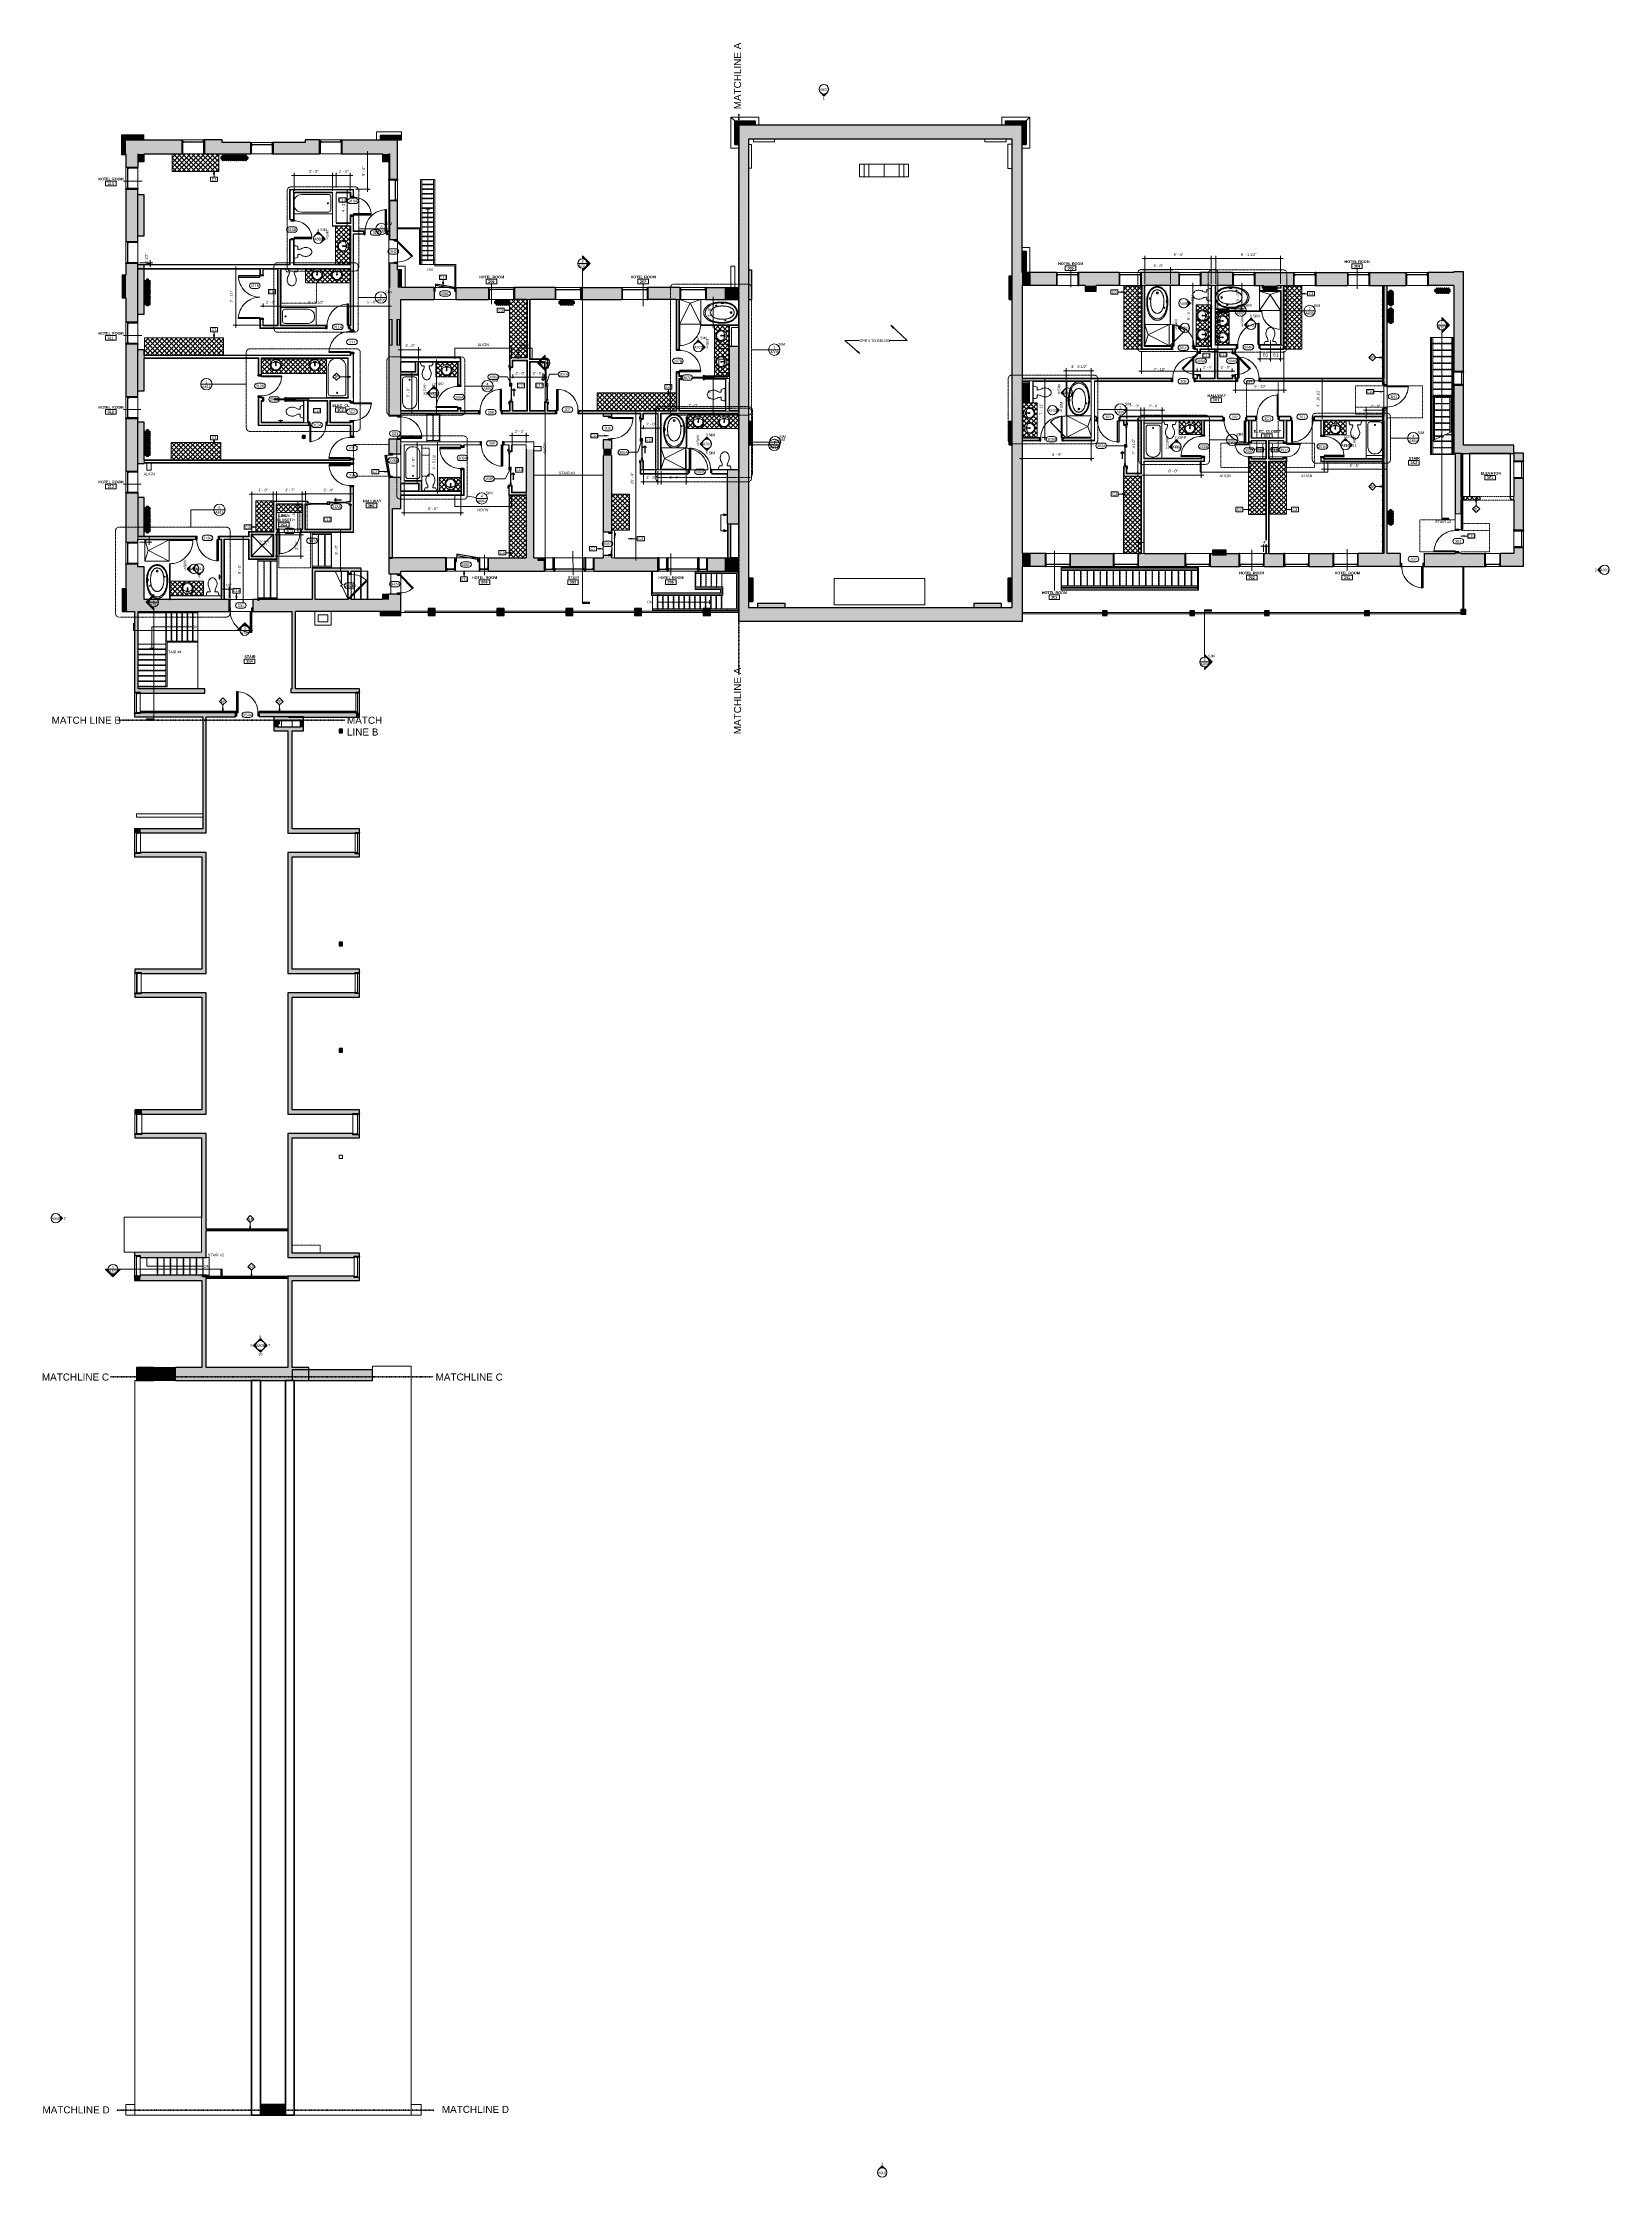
# Model space of a CAD drawing. Header units: inches. Extents: x -1176 to 1474, y -2632 to 978.
import ezdxf

# ---------------------------------------------------------------- set-up
doc = ezdxf.new("R2010")
doc.units = ezdxf.units.IN
doc.header["$MEASUREMENT"] = 0
for name, pattern in [('Dash', [0.25, 0.125, -0.125]), ('Dash 1_8_', [0.25, 0.125, -0.125]), ('Dash Dot 3_16_', [0.3125, 0.1875, -0.0625, 0, -0.0625]), ('Overhead', [0.15625, 0.09375, -0.0625]), ('Overhead 1_16_', [0.101562, 0.0625, -0.039062])]:
    doc.linetypes.add(name, pattern=pattern)
for name, color, linetype, lineweight in [('A-ANNO-DIMS', 211, 'Continuous', 9), ('A-ANNO-DIMS-48', 211, 'Continuous', 9), ('A-ANNO-KEYN', 231, 'Continuous', 9), ('A-ANNO-MATC', 214, 'Dash', 140), ('A-ANNO-NOTE', 131, 'Continuous', 9), ('A-ANNO-SYMB', 150, 'Continuous', 9), ('A-AREA-IDEN', 2, 'Continuous', 9), ('A-COLS', 52, 'Continuous', 18), ('A-DETL', 90, 'Continuous', 9), ('A-DETL-GENF', 92, 'Continuous', 9), ('A-DETL-MEDM', 33, 'Continuous', 30), ('A-DOOR', 31, 'Continuous', 18), ('A-DOOR-FRAM', 31, 'Continuous', 30), ('A-DOOR-GLAZ', 31, 'Continuous', 9), ('A-DOOR-IDEN', 31, 'Continuous', 9), ('A-DOOR-OPNG', 31, 'Continuous', 30), ('A-FLOR', 192, 'Continuous', 18), ('A-FLOR-HRAL', 11, 'Continuous', 18), ('A-GENM', 13, 'Continuous', 18), ('A-GLAZ', 151, 'Continuous', 18), ('A-GLAZ-CURT', 52, 'Continuous', 9), ('A-ROOF', 132, 'Continuous', 18), ('A-WALL', 113, 'Continuous', 18), ('A-WALL-IDEN', 211, 'Continuous', 9), ('A-WALL-PATT', 111, 'Continuous', 18), ('G-ANNO-SYMB', 111, 'Continuous', 9), ('G-ANNO-TEXT', 231, 'Continuous', 9), ('I-WALL', 2, 'Continuous', 18), ('P-SANR-FIXT', 6, 'Continuous', 9), ('Q-CASE', 31, 'Continuous', 9), ('S-COLS', 52, 'Continuous', 18), ('S-STRS', 31, 'Continuous', 18), ('S-STRS-ANNO', 31, 'Continuous', 9), ('S-STRS-IDEN', 31, 'Continuous', 9), ('S-STRS-MBND', 31, 'Continuous', 18)]:
    doc.layers.add(name, color=color, linetype=linetype, lineweight=lineweight)
doc.styles.add('Arial', font='arial.ttf', dxfattribs={"height": 4.5})
doc.styles.add('Swis721 Lt BT', font='swissl.ttf', dxfattribs={"height": 4.5})
doc.styles.add('Swis721 Lt BT_1', font='swissl.ttf', dxfattribs={"height": 3})
doc.styles.add('Swis721 Lt BT_2', font='swissl.ttf', dxfattribs={"height": 0.09375})
doc.styles.add('Swis721 Lt BT_3', font='swissl.ttf', dxfattribs={"height": 12})
doc.styles.add('Swis721 Lt BT_B', font='', dxfattribs={"height": 4.5})
doc.styles.get('Swis721 Lt BT_B').set_extended_font_data('Swis721 Lt BT', bold=True)
doc.dimstyles.new('OTJ_-_3_32__Linear', dxfattribs={"dimscale": 12, "dimtxt": 4.748918, "dimasz": 0.1875, "dimexe": 0.375, "dimexo": 0.25, "dimgap": 0.25, "dimtad": 1, "dimdec": 1, "dimrnd": 0.5, "dimzin": 3, "dimdsep": 46, "dimlunit": 4, "dimtxsty": 'Swis721 Lt BT', "dimblk1": 'OBLIQUE', "dimblk2": 'OBLIQUE', "dimsah": 1, "dimcen": 0.09, "dimdle": 0.375, "dimazin": 0, "dimtfac": 1, "dimtdec": 4, "dimtix": 1, "dimtmove": 0, "dimatfit": 3, "dimfxl": 1, "dimtvp": 1, "dimtfill": 1, "dimfrac": 2, "dimtolj": 1, "dimtzin": 0, "dimarcsym": 2})
doc.dimstyles.new('OTJ_-_3_32__Linear__1_2__Tolerance', dxfattribs={"dimscale": 12, "dimtxt": 4.748918, "dimasz": 0.1875, "dimexe": 0.375, "dimexo": 0.25, "dimgap": 0.25, "dimtad": 1, "dimdec": 1, "dimrnd": 0.5, "dimzin": 3, "dimdsep": 46, "dimlunit": 4, "dimtxsty": 'Swis721 Lt BT', "dimblk1": 'OBLIQUE', "dimblk2": 'OBLIQUE', "dimsah": 1, "dimcen": 0.09, "dimdle": 0.375, "dimazin": 0, "dimtfac": 1, "dimtdec": 4, "dimtix": 1, "dimtmove": 0, "dimatfit": 3, "dimfxl": 1, "dimtvp": 1, "dimfrac": 2, "dimtolj": 1, "dimtzin": 0, "dimarcsym": 2})
doc.dimstyles.new('OTJ_-_3_32__Linear__1_2__Tolerance_1', dxfattribs={"dimscale": 12, "dimtxt": 4.748918, "dimasz": 0.1875, "dimexe": 0.375, "dimexo": 0.25, "dimgap": 0.25, "dimtad": 1, "dimdec": 1, "dimrnd": 0.5, "dimzin": 3, "dimdsep": 46, "dimlunit": 4, "dimtxsty": 'Swis721 Lt BT', "dimblk1": 'OBLIQUE', "dimblk2": 'OBLIQUE', "dimsah": 1, "dimcen": 0.09, "dimdle": 0.375, "dimazin": 0, "dimtfac": 1, "dimtdec": 4, "dimtix": 1, "dimtmove": 2, "dimatfit": 3, "dimfxl": 1, "dimtvp": 1, "dimfrac": 2, "dimtolj": 1, "dimtzin": 0, "dimarcsym": 2})
doc.dimstyles.new('OTJ_-_3_32__Linear__1_2__Tolerance_2', dxfattribs={"dimscale": 12, "dimtxt": 4.748918, "dimasz": 0.1875, "dimexe": 0.375, "dimexo": 0.25, "dimgap": 0.25, "dimtad": 1, "dimdec": 1, "dimrnd": 0.5, "dimzin": 3, "dimdsep": 46, "dimlunit": 4, "dimtxsty": 'Swis721 Lt BT', "dimblk1": 'OBLIQUE', "dimblk2": 'OBLIQUE', "dimsah": 1, "dimcen": 0.09, "dimdle": 0.375, "dimazin": 0, "dimtfac": 1, "dimtdec": 4, "dimtix": 1, "dimtmove": 1, "dimatfit": 3, "dimfxl": 1, "dimtvp": 1, "dimfrac": 2, "dimtolj": 1, "dimtzin": 0, "dimarcsym": 2})
pattern_1 = [(0, (0, 0), (15.36, 3.84), [0.634, -10.886, 0.634, -10.886, -61.44]), (0, (0, 0), (15.36, 3.84), [-23.04, 0.634, -22.406, 0.634, -10.886, -26.88]), (0, (0, 0), (15.36, 3.84), [-57.6, 0.634, -7.046, 0.634, -18.566]), (120, (5.76, 1.92), (-11.0055376, 11.38215), [0.634, -10.886, 0.634, -10.886, -61.44]), (120, (5.76, 1.92), (-11.0055376, 11.38215), [-23.04, 0.634, -22.406, 0.634, -10.886, -26.88]), (120, (5.76, 1.92), (-11.0055376, 11.38215), [-57.6, 0.634, -7.046, 0.634, -18.566]), (240, (7.68, 9.6), (-4.3544624, -15.22215), [0.634, -10.886, 0.634, -10.886, -61.44]), (240, (7.68, 9.6), (-4.3544624, -15.22215), [-23.04, 0.634, -22.406, 0.634, -10.886, -26.88]), (240, (7.68, 9.6), (-4.3544624, -15.22215), [-57.6, 0.634, -7.046, 0.634, -18.566])]
pattern_2 = [(45, (758.174, -443.561), (-4.006467, 4.006467), []), (135, (758.174, -443.561), (-4.006467, -4.006467), [])]
pattern_3 = [(225, (-951.136, 42.255), (4.006467, -4.006467), []), (315, (-951.136, 42.255), (4.006467, 4.006467), [])]
pattern_4 = [(135, (620.638, 655.446), (-4.006467, -4.006467), []), (225, (620.638, 655.446), (4.006467, -4.006467), [])]
pattern_5 = [(45, (0, 0), (-4.006467, 4.006467), []), (135, (0, 0), (-4.006467, -4.006467), [])]
pattern_6 = [(45, (0, 0), (-4.751758, 4.751758), []), (45, (0, 7.2), (-4.751758, 4.751758), [])]

# ---------------------------------------------------------------- blocks, each defined once
blk = doc.blocks.new('Double Hung - 30_ x 48_-6971309-3rd Floor Construction')
at = {"layer": 'A-GLAZ', "color": 8, "lineweight": 30}
for p, q in [((-15, 8.25), (-14.25, 8.25)), ((-14.25, 4), (-14.25, 8.25)), ((-14.25, 5.75), (-14.25, 4)), ((-14.25, 5.75), (-12.5, 5.75)), ((-14.25, 4), (-12.5, 4)), ((-14.25, 4), (-13.75, 4)), ((-13.75, -8.25), (-13.75, 4)), ((-12.5, 5.75), (-12.5, 4)), ((-12.5, 4.875), (12.5, 4.875)), ((12.5, 5.75), (12.5, 4)), ((14.25, 5.75), (12.5, 5.75)), ((14.25, 4), (12.5, 4)), ((13.75, 4), (14.25, 4)), ((13.75, 4), (13.75, -8.25)), ((14.25, 4), (14.25, 8.25)), ((15, 8.25), (14.25, 8.25)), ((14.25, 5.75), (14.25, 4)), ((-13.75, -8.25), (-15, -8.25)), ((13.75, -8.25), (15, -8.25))]:
    blk.add_line(p, q, dxfattribs=at)
blk = doc.blocks.new('Top Rail Type - Top Rail_Internal_-5005397-3rd Floor Construction')
at = {"layer": 'A-FLOR-HRAL', "lineweight": 9}
for p, q in [((546.7, 56.3), (777.7, 56.3)), ((777.7, 54.3), (546.7, 54.3)), ((777.7, 56.3), (777.7, 54.3))]:
    blk.add_line(p, q, dxfattribs=at)
blk = doc.blocks.new('Top Rail Type - Top Rail_Internal_-V1-3rd Floor Construction')
at = {"layer": 'A-FLOR-HRAL', "lineweight": 9}
for p, q in [((546.7, 56.3), (777.7, 56.3)), ((546.7, 54.3), (777.7, 54.3)), ((777.7, 56.3), (777.7, 54.3))]:
    blk.add_line(p, q, dxfattribs=at)
blk = doc.blocks.new('Handrail Type - Handrail_Internal_-5005408-3rd Floor Construction')
at = {"layer": 'A-FLOR-HRAL', "lineweight": 9}
for p, q in [((546.7, 59.3), (777.7, 59.3)), ((777.7, 57.3), (546.7, 57.3)), ((777.7, 59.3), (777.7, 57.3))]:
    blk.add_line(p, q, dxfattribs=at)
blk = doc.blocks.new('Handrail Type - Handrail_Internal_-V2-3rd Floor Construction')
at = {"layer": 'A-FLOR-HRAL', "lineweight": 9}
for p, q in [((546.7, 59.3), (777.7, 59.3)), ((546.7, 57.3), (777.7, 57.3)), ((777.7, 59.3), (777.7, 57.3))]:
    blk.add_line(p, q, dxfattribs=at)
blk = doc.blocks.new('Top Rail Type - Top Rail_Internal_-5005419-3rd Floor Construction')
at = {"layer": 'A-FLOR-HRAL', "lineweight": 9}
for p, q in [((546.7, 90.3), (777.7, 90.3)), ((777.7, 88.3), (546.7, 88.3)), ((777.7, 90.3), (777.7, 88.3))]:
    blk.add_line(p, q, dxfattribs=at)
blk = doc.blocks.new('Top Rail Type - Top Rail_Internal_-V3-3rd Floor Construction')
at = {"layer": 'A-FLOR-HRAL', "lineweight": 9}
for p, q in [((546.7, 90.3), (777.7, 90.3)), ((546.7, 88.3), (777.7, 88.3)), ((777.7, 90.3), (777.7, 88.3))]:
    blk.add_line(p, q, dxfattribs=at)
blk = doc.blocks.new('Handrail Type - Handrail_Internal_-5005430-3rd Floor Construction')
at = {"layer": 'A-FLOR-HRAL', "lineweight": 9}
for p, q in [((546.7, 87.3), (777.7, 87.3)), ((777.7, 85.3), (546.7, 85.3)), ((777.7, 87.3), (777.7, 85.3))]:
    blk.add_line(p, q, dxfattribs=at)
blk = doc.blocks.new('Handrail Type - Handrail_Internal_-V4-3rd Floor Construction')
at = {"layer": 'A-FLOR-HRAL', "lineweight": 9}
for p, q in [((546.7, 87.3), (777.7, 87.3)), ((546.7, 85.3), (777.7, 85.3)), ((777.7, 87.3), (777.7, 85.3))]:
    blk.add_line(p, q, dxfattribs=at)
blk = doc.blocks.new('Single Flush - D2 2_9_ X 6_7_-7506140-3rd Floor Construction')
at = {"layer": 'A-DOOR', "color": 8, "lineweight": 30}
for p, q in [((-15.9, 15.7), (-16.2, 14)), ((-16.2, 14), (16.1, 8.3)), ((16.4, 10), (-15.9, 15.7)), ((16.1, 8.3), (16.4, 10))]:
    blk.add_line(p, q, dxfattribs=at)
at = {"layer": 'A-DOOR', "lineweight": 9}
blk.add_arc((16.4, 10), 32.8, 170, 180.5, dxfattribs=at)
at = {"layer": 'A-DOOR-FRAM', "color": 8}
for p, q in [((-18.5, 4.2), (-18.5, 10)), ((-18.5, 10), (-16.5, 10)), ((-18.5, 4.2), (-16.5, 4.2)), ((-16.5, 4.2), (-16.5, 10)), ((16.5, 4.2), (16.5, 10)), ((16.5, 10), (18.5, 10)), ((16.5, 4.2), (18.5, 4.2)), ((18.5, 4.2), (18.5, 10))]:
    blk.add_line(p, q, dxfattribs=at)
blk = doc.blocks.new('Generic Models 1 - Generic Models 1-5512328-3rd Floor Construction')
at = {"layer": 'A-GENM', "lineweight": 9}
for p, q in [((163, 71.9), (163, 27.1)), ((163, 27.1), (163, 71.9)), ((316.6, 27.1), (316.6, 71.9))]:
    blk.add_line(p, q, dxfattribs=at)
at = {"layer": 'A-GENM', "lineweight": 9, "flags": 128}
for points in [[(163, 71.9), (163.2, 71.9), (164, 71.9), (165.2, 71.9), (167, 71.9), (169.2, 71.9), (171.8, 71.9), (174.9, 71.9), (178.4, 71.9), (182.4, 71.9), (186.7, 71.9), (191.3, 71.9), (196.2, 71.9), (201.5, 71.9), (207, 71.9), (212.7, 71.9), (218.6, 71.9), (224.6, 71.9), (230.7, 71.9), (236.9, 71.9), (243.1, 71.9), (249.2, 71.9), (255.4, 71.9), (261.4, 71.9), (267.2, 71.9), (272.9, 71.9), (278.4, 71.9), (283.7, 71.9), (288.6, 71.9), (293.2, 71.9), (297.5, 71.9), (301.5, 71.9), (305, 71.9), (308.1, 71.9), (310.7, 71.9), (312.9, 71.9), (314.6, 71.9), (315.8, 71.9), (316.6, 71.9)], [(316.6, 27.1), (315.8, 27.1), (314.6, 27.1), (312.9, 27.1), (310.7, 27.1), (308.1, 27.1), (305, 27.1), (301.5, 27.1), (297.5, 27.1), (293.2, 27.1), (288.6, 27.1), (283.7, 27.1), (278.4, 27.1), (272.9, 27.1), (267.2, 27.1), (261.4, 27.1), (255.4, 27.1), (249.2, 27.1), (243.1, 27.1), (236.9, 27.1), (230.7, 27.1), (224.6, 27.1), (218.6, 27.1), (212.7, 27.1), (207, 27.1), (201.5, 27.1), (196.2, 27.1), (191.3, 27.1), (186.7, 27.1), (182.4, 27.1), (178.4, 27.1), (174.9, 27.1), (171.8, 27.1), (169.2, 27.1), (167, 27.1), (165.2, 27.1), (164, 27.1), (163.2, 27.1), (163, 27.1)]]:
    blk.add_lwpolyline(points, dxfattribs=at)
blk = doc.blocks.new('Double Hung - 36_ x 60_ 2-7095671-3rd Floor Construction')
at = {"layer": 'A-GLAZ', "color": 8, "lineweight": 30}
for p, q in [((-18, 4.75), (-17.25, 4.75)), ((-17.25, 0.5), (-17.25, 4.75)), ((-17.25, 2.25), (-17.25, 0.5)), ((-17.25, 2.25), (-15.5, 2.25)), ((-17.25, 0.5), (-15.5, 0.5)), ((-17.25, 0.5), (-16.75, 0.5)), ((-16.75, -4.75), (-16.75, 0.5)), ((-15.5, 2.25), (-15.5, 0.5)), ((-15.5, 1.375), (15.5, 1.375)), ((15.5, 2.25), (15.5, 0.5)), ((17.25, 2.25), (15.5, 2.25)), ((17.25, 0.5), (15.5, 0.5)), ((16.75, 0.5), (17.25, 0.5)), ((16.75, 0.5), (16.75, -4.75)), ((17.25, 0.5), (17.25, 4.75)), ((18, 4.75), (17.25, 4.75)), ((17.25, 2.25), (17.25, 0.5)), ((-16.75, -4.75), (-18, -4.75)), ((16.75, -4.75), (18, -4.75))]:
    blk.add_line(p, q, dxfattribs=at)
blk = doc.blocks.new('Double Hung - side window 4_ X 6_ 3_ H 3-6128194-3rd Floor Construction')
at = {"layer": 'A-GLAZ', "color": 8, "lineweight": 30}
for p, q in [((-22.1, 10), (-21.4, 10)), ((-21.4, 5.8), (-21.4, 10)), ((-21.4, 7.5), (-21.4, 5.8)), ((-21.4, 7.5), (-19.6, 7.5)), ((-21.4, 5.8), (-19.6, 5.8)), ((-21.4, 5.8), (-20.9, 5.8)), ((-20.9, -10), (-20.9, 5.8)), ((-19.6, 7.5), (-19.6, 5.8)), ((-19.6, 6.6), (19.6, 6.6)), ((19.6, 7.5), (19.6, 5.8)), ((21.4, 7.5), (19.6, 7.5)), ((21.4, 5.8), (19.6, 5.8)), ((20.9, 5.8), (21.4, 5.8)), ((20.9, 5.8), (20.9, -10)), ((21.4, 5.8), (21.4, 10)), ((22.1, 10), (21.4, 10)), ((21.4, 7.5), (21.4, 5.8)), ((-20.9, -10), (-22.1, -10)), ((20.9, -10), (22.1, -10))]:
    blk.add_line(p, q, dxfattribs=at)
blk = doc.blocks.new('Double Hung - 24_ x 48_-4891590-3rd Floor Construction')
at = {"layer": 'A-GLAZ', "color": 8, "lineweight": 30}
for p, q in [((-12, 8.25), (-11.25, 8.25)), ((-11.25, 4), (-11.25, 8.25)), ((-11.25, 5.75), (-11.25, 4)), ((-11.25, 5.75), (-9.5, 5.75)), ((-11.25, 4), (-9.5, 4)), ((-11.25, 4), (-10.75, 4)), ((-10.75, -8.25), (-10.75, 4)), ((-9.5, 5.75), (-9.5, 4)), ((-9.5, 4.875), (9.5, 4.875)), ((9.5, 5.75), (9.5, 4)), ((11.25, 5.75), (9.5, 5.75)), ((11.25, 4), (9.5, 4)), ((10.75, 4), (11.25, 4)), ((10.75, 4), (10.75, -8.25)), ((11.25, 4), (11.25, 8.25)), ((12, 8.25), (11.25, 8.25)), ((11.25, 5.75), (11.25, 4)), ((-10.75, -8.25), (-12, -8.25)), ((10.75, -8.25), (12, -8.25))]:
    blk.add_line(p, q, dxfattribs=at)
blk = doc.blocks.new('Double Hung - side window 4_ X 4_6_-6972798-3rd Floor Construction')
at = {"layer": 'A-GLAZ', "color": 8, "lineweight": 30}
for p, q in [((-18.75, 12), (-18, 12)), ((-18, 7.75), (-18, 12)), ((-18, 9.5), (-18, 7.75)), ((-18, 9.5), (-16.25, 9.5)), ((-18, 7.75), (-16.25, 7.75)), ((-18, 7.75), (-17.5, 7.75)), ((-17.5, -12), (-17.5, 7.75)), ((-16.25, 9.5), (-16.25, 7.75)), ((-16.25, 8.625), (16.25, 8.625)), ((16.25, 9.5), (16.25, 7.75)), ((18, 9.5), (16.25, 9.5)), ((18, 7.75), (16.25, 7.75)), ((17.5, 7.75), (18, 7.75)), ((17.5, 7.75), (17.5, -12)), ((18, 7.75), (18, 12)), ((18.75, 12), (18, 12)), ((18, 9.5), (18, 7.75)), ((-17.5, -12), (-18.75, -12)), ((17.5, -12), (18.75, -12))]:
    blk.add_line(p, q, dxfattribs=at)
blk = doc.blocks.new('Double Hung - side window 4_ X 4_6_-6972799-3rd Floor Construction')
at = {"layer": 'A-GLAZ', "color": 8, "lineweight": 30}
for p, q in [((-18.75, 9.5), (-18, 9.5)), ((-18, 5.25), (-18, 9.5)), ((-18, 7), (-18, 5.25)), ((-18, 7), (-16.25, 7)), ((-18, 5.25), (-16.25, 5.25)), ((-18, 5.25), (-17.5, 5.25)), ((-17.5, -9.5), (-17.5, 5.25)), ((-16.25, 7), (-16.25, 5.25)), ((-16.25, 6.125), (16.25, 6.125)), ((16.25, 7), (16.25, 5.25)), ((18, 7), (16.25, 7)), ((18, 5.25), (16.25, 5.25)), ((17.5, 5.25), (18, 5.25)), ((17.5, 5.25), (17.5, -9.5)), ((18, 5.25), (18, 9.5)), ((18.75, 9.5), (18, 9.5)), ((18, 7), (18, 5.25)), ((-17.5, -9.5), (-18.75, -9.5)), ((17.5, -9.5), (18.75, -9.5))]:
    blk.add_line(p, q, dxfattribs=at)
blk = doc.blocks.new('Double Hung - side window 4_ X 6_ 3_ H-6086068-3rd Floor Construction')
at = {"layer": 'A-GLAZ', "color": 8, "lineweight": 30}
for p, q in [((-18.75, 11), (-18, 11)), ((-18, 6.75), (-18, 11)), ((-18, 8.5), (-18, 6.75)), ((-18, 8.5), (-16.25, 8.5)), ((-18, 6.75), (-16.25, 6.75)), ((-18, 6.75), (-17.5, 6.75)), ((-17.5, -11), (-17.5, 6.75)), ((-16.25, 8.5), (-16.25, 6.75)), ((-16.25, 7.625), (16.25, 7.625)), ((16.25, 8.5), (16.25, 6.75)), ((18, 8.5), (16.25, 8.5)), ((18, 6.75), (16.25, 6.75)), ((17.5, 6.75), (18, 6.75)), ((17.5, 6.75), (17.5, -11)), ((18, 6.75), (18, 11)), ((18.75, 11), (18, 11)), ((18, 8.5), (18, 6.75)), ((-17.5, -11), (-18.75, -11)), ((17.5, -11), (18.75, -11))]:
    blk.add_line(p, q, dxfattribs=at)
blk = doc.blocks.new('Double Hung - 36_ x 60_ 2-7095674-3rd Floor Construction')
at = {"layer": 'A-GLAZ', "color": 8, "lineweight": 30}
for p, q in [((-18, 5), (-17.25, 5)), ((-17.25, 0.75), (-17.25, 5)), ((-17.25, 2.5), (-17.25, 0.75)), ((-17.25, 2.5), (-15.5, 2.5)), ((-17.25, 0.75), (-15.5, 0.75)), ((-17.25, 0.75), (-16.75, 0.75)), ((-16.75, -5), (-16.75, 0.75)), ((-15.5, 2.5), (-15.5, 0.75)), ((-15.5, 1.625), (15.5, 1.625)), ((15.5, 2.5), (15.5, 0.75)), ((17.25, 2.5), (15.5, 2.5)), ((17.25, 0.75), (15.5, 0.75)), ((16.75, 0.75), (17.25, 0.75)), ((16.75, 0.75), (16.75, -5)), ((17.25, 0.75), (17.25, 5)), ((18, 5), (17.25, 5)), ((17.25, 2.5), (17.25, 0.75)), ((-16.75, -5), (-18, -5)), ((16.75, -5), (18, -5))]:
    blk.add_line(p, q, dxfattribs=at)
blk = doc.blocks.new('Double Hung - 36_ x 60_ 2-7095673-3rd Floor Construction')
at = {"layer": 'A-GLAZ', "color": 8, "lineweight": 30}
for p, q in [((-18, 6), (-17.25, 6)), ((-17.25, 1.75), (-17.25, 6)), ((-17.25, 3.5), (-17.25, 1.75)), ((-17.25, 3.5), (-15.5, 3.5)), ((-17.25, 1.75), (-15.5, 1.75)), ((-17.25, 1.75), (-16.75, 1.75)), ((-16.75, -6), (-16.75, 1.75)), ((-15.5, 3.5), (-15.5, 1.75)), ((-15.5, 2.625), (15.5, 2.625)), ((15.5, 3.5), (15.5, 1.75)), ((17.25, 3.5), (15.5, 3.5)), ((17.25, 1.75), (15.5, 1.75)), ((16.75, 1.75), (17.25, 1.75)), ((16.75, 1.75), (16.75, -6)), ((17.25, 1.75), (17.25, 6)), ((18, 6), (17.25, 6)), ((17.25, 3.5), (17.25, 1.75)), ((-16.75, -6), (-18, -6)), ((16.75, -6), (18, -6))]:
    blk.add_line(p, q, dxfattribs=at)
blk = doc.blocks.new('Double Hung - 36_ x 60_ 2-7095677-3rd Floor Construction')
at = {"layer": 'A-GLAZ', "color": 8, "lineweight": 30}
for p, q in [((-18, 4.5), (-17.25, 4.5)), ((-17.25, 0.25), (-17.25, 4.5)), ((-17.25, 2), (-17.25, 0.25)), ((-17.25, 2), (-15.5, 2)), ((-17.25, 0.25), (-15.5, 0.25)), ((-17.25, 0.25), (-16.75, 0.25)), ((-16.75, -4.5), (-16.75, 0.25)), ((-15.5, 2), (-15.5, 0.25)), ((-15.5, 1.125), (15.5, 1.125)), ((15.5, 2), (15.5, 0.25)), ((17.25, 2), (15.5, 2)), ((17.25, 0.25), (15.5, 0.25)), ((16.75, 0.25), (17.25, 0.25)), ((16.75, 0.25), (16.75, -4.5)), ((17.25, 0.25), (17.25, 4.5)), ((18, 4.5), (17.25, 4.5)), ((17.25, 2), (17.25, 0.25)), ((-16.75, -4.5), (-18, -4.5)), ((16.75, -4.5), (18, -4.5))]:
    blk.add_line(p, q, dxfattribs=at)
blk = doc.blocks.new('Double Hung - side window 4_ X 4_6_-6972803-3rd Floor Construction')
at = {"layer": 'A-GLAZ', "color": 8, "lineweight": 30}
for p, q in [((-18.75, 10), (-18, 10)), ((-18, 5.75), (-18, 10)), ((-18, 7.5), (-18, 5.75)), ((-18, 7.5), (-16.25, 7.5)), ((-18, 5.75), (-16.25, 5.75)), ((-18, 5.75), (-17.5, 5.75)), ((-17.5, -10), (-17.5, 5.75)), ((-16.25, 7.5), (-16.25, 5.75)), ((-16.25, 6.625), (16.25, 6.625)), ((16.25, 7.5), (16.25, 5.75)), ((18, 7.5), (16.25, 7.5)), ((18, 5.75), (16.25, 5.75)), ((17.5, 5.75), (18, 5.75)), ((17.5, 5.75), (17.5, -10)), ((18, 5.75), (18, 10)), ((18.75, 10), (18, 10)), ((18, 7.5), (18, 5.75)), ((-17.5, -10), (-18.75, -10)), ((17.5, -10), (18.75, -10))]:
    blk.add_line(p, q, dxfattribs=at)
blk = doc.blocks.new('Double Hung - 36_ x 60_ 2-7095672-3rd Floor Construction')
at = {"layer": 'A-GLAZ', "color": 8, "lineweight": 30}
for p, q in [((-18, 5.5), (-17.25, 5.5)), ((-17.25, 1.25), (-17.25, 5.5)), ((-17.25, 3), (-17.25, 1.25)), ((-17.25, 3), (-15.5, 3)), ((-17.25, 1.25), (-15.5, 1.25)), ((-17.25, 1.25), (-16.75, 1.25)), ((-16.75, -5.5), (-16.75, 1.25)), ((-15.5, 3), (-15.5, 1.25)), ((-15.5, 2.125), (15.5, 2.125)), ((15.5, 3), (15.5, 1.25)), ((17.25, 3), (15.5, 3)), ((17.25, 1.25), (15.5, 1.25)), ((16.75, 1.25), (17.25, 1.25)), ((16.75, 1.25), (16.75, -5.5)), ((17.25, 1.25), (17.25, 5.5)), ((18, 5.5), (17.25, 5.5)), ((17.25, 3), (17.25, 1.25)), ((-16.75, -5.5), (-18, -5.5)), ((16.75, -5.5), (18, -5.5))]:
    blk.add_line(p, q, dxfattribs=at)
blk = doc.blocks.new('Double Hung - 36_ x 60_ 2-7095675-3rd Floor Construction')
at = {"layer": 'A-GLAZ', "color": 8, "lineweight": 30}
for p, q in [((-18, 3.625), (-17.25, 3.625)), ((-17.25, -0.625), (-17.25, 3.625)), ((-17.25, 1.125), (-17.25, -0.625)), ((-17.25, 1.125), (-15.5, 1.125)), ((-15.5, 1.125), (-15.5, -0.625)), ((-15.5, 0.25), (15.5, 0.25)), ((15.5, 1.125), (15.5, -0.625)), ((17.25, 1.125), (15.5, 1.125)), ((17.25, -0.625), (17.25, 3.625)), ((18, 3.625), (17.25, 3.625)), ((17.25, 1.125), (17.25, -0.625)), ((-16.75, -3.625), (-18, -3.625)), ((-17.25, -0.625), (-15.5, -0.625)), ((-17.25, -0.625), (-16.75, -0.625)), ((-16.75, -3.625), (-16.75, -0.625)), ((17.25, -0.625), (15.5, -0.625)), ((16.75, -0.625), (17.25, -0.625)), ((16.75, -0.625), (16.75, -3.625)), ((16.75, -3.625), (18, -3.625))]:
    blk.add_line(p, q, dxfattribs=at)
blk = doc.blocks.new('Double Hung - 36_ x 60_ 2-7095676-3rd Floor Construction')
at = {"layer": 'A-GLAZ', "color": 8, "lineweight": 30}
for p, q in [((-18, 3), (-17.25, 3)), ((-17.25, -1.25), (-17.25, 3)), ((-17.25, 0.5), (-17.25, -1.25)), ((-17.25, 0.5), (-15.5, 0.5)), ((-15.5, 0.5), (-15.5, -1.25)), ((15.5, 0.5), (15.5, -1.25)), ((17.25, 0.5), (15.5, 0.5)), ((17.25, -1.25), (17.25, 3)), ((18, 3), (17.25, 3)), ((17.25, 0.5), (17.25, -1.25)), ((-16.75, -3), (-18, -3)), ((-17.25, -1.25), (-15.5, -1.25)), ((-17.25, -1.25), (-16.75, -1.25)), ((-16.75, -3), (-16.75, -1.25)), ((-15.5, -0.375), (15.5, -0.375)), ((17.25, -1.25), (15.5, -1.25)), ((16.75, -1.25), (17.25, -1.25)), ((16.75, -1.25), (16.75, -3)), ((16.75, -3), (18, -3))]:
    blk.add_line(p, q, dxfattribs=at)
blk = doc.blocks.new('Top Rail Type - Top Rail_Internal_-6920603-3rd Floor Construction')
at = {"layer": 'A-FLOR-HRAL', "lineweight": 9}
for p, q in [((1226.2, 91.9), (1228.2, 91.9)), ((1226.2, 19.6), (1226.2, 91.9)), ((1228.2, 91.9), (1228.2, 19.6)), ((480.8, 14.3), (616.6, 14.3)), ((616.6, 12.3), (480.8, 12.3)), ((624.6, 14.3), (764.5, 14.3)), ((764.5, 12.3), (624.6, 12.3)), ((772.5, 14.3), (890.9, 14.3)), ((890.9, 12.3), (772.5, 12.3)), ((898.9, 14.3), (1060.3, 14.3)), ((1060.3, 12.3), (898.9, 12.3)), ((1068.3, 14.3), (1223.2, 14.3)), ((1223.2, 12.3), (1068.3, 12.3))]:
    blk.add_line(p, q, dxfattribs=at)
blk = doc.blocks.new('Top Rail Type - Top Rail_Internal_-V5-3rd Floor Construction')
at = {"layer": 'A-FLOR-HRAL', "lineweight": 9}
for p, q in [((1228.2, 91.9), (1226.2, 91.9)), ((1226.2, 91.9), (1226.2, 19.6)), ((1228.2, 91.9), (1228.2, 19.6)), ((616.6, 14.3), (480.8, 14.3)), ((616.6, 12.3), (480.8, 12.3)), ((764.5, 14.3), (624.6, 14.3)), ((764.5, 12.3), (624.6, 12.3)), ((890.9, 14.3), (772.5, 14.3)), ((890.9, 12.3), (772.5, 12.3)), ((1060.3, 14.3), (898.9, 14.3)), ((1060.3, 12.3), (898.9, 12.3)), ((1223.2, 14.3), (1068.3, 14.3)), ((1223.2, 12.3), (1068.3, 12.3))]:
    blk.add_line(p, q, dxfattribs=at)
blk = doc.blocks.new('Top Rail Type - Top Rail_Internal_-6920639-3rd Floor Construction')
at = {"layer": 'A-FLOR-HRAL', "lineweight": 9}
for p, q in [((-563.1, 14.3), (-563.1, 16.3)), ((-563.1, 16.3), (-523.7, 16.3)), ((-523.7, 14.3), (-563.1, 14.3)), ((-511.7, 16.3), (-407.3, 16.3)), ((-407.3, 14.3), (-511.7, 14.3)), ((-395.3, 16.3), (-291, 16.3)), ((-291, 14.3), (-395.3, 14.3)), ((-279, 16.3), (-174.7, 16.3)), ((-174.7, 14.3), (-279, 14.3)), ((-162.7, 16.3), (-58.4, 16.3)), ((-58.4, 14.3), (-162.7, 14.3)), ((-46.4, 16.3), (1.7, 16.3)), ((1.7, 14.3), (-46.4, 14.3))]:
    blk.add_line(p, q, dxfattribs=at)
blk = doc.blocks.new('Top Rail Type - Top Rail_Internal_-V6-3rd Floor Construction')
at = {"layer": 'A-FLOR-HRAL', "lineweight": 9}
for p, q in [((-563.1, 14.3), (-563.1, 16.3)), ((-523.7, 16.3), (-563.1, 16.3)), ((-523.7, 14.3), (-563.1, 14.3)), ((-407.3, 16.3), (-511.7, 16.3)), ((-407.3, 14.3), (-511.7, 14.3)), ((-291, 16.3), (-395.3, 16.3)), ((-291, 14.3), (-395.3, 14.3)), ((-174.7, 16.3), (-279, 16.3)), ((-174.7, 14.3), (-279, 14.3)), ((-58.4, 16.3), (-162.7, 16.3)), ((-58.4, 14.3), (-162.7, 14.3)), ((1.7, 16.3), (-46.4, 16.3)), ((1.7, 14.3), (-46.4, 14.3))]:
    blk.add_line(p, q, dxfattribs=at)
blk = doc.blocks.new('Double Hung - side window 3_ 6_5_ x 5_ 6_ 2-5312470-3rd Floor Construction')
at = {"layer": 'A-GLAZ', "color": 8, "lineweight": 30}
for p, q in [((-21.25, 11), (-20.5, 11)), ((-20.5, 6.75), (-20.5, 11)), ((-20.5, 8.5), (-20.5, 6.75)), ((-20.5, 8.5), (-18.75, 8.5)), ((-20.5, 6.75), (-18.75, 6.75)), ((-20.5, 6.75), (-20, 6.75)), ((-20, -11), (-20, 6.75)), ((-18.75, 8.5), (-18.75, 6.75)), ((-18.75, 7.625), (18.75, 7.625)), ((18.75, 8.5), (18.75, 6.75)), ((20.5, 8.5), (18.75, 8.5)), ((20.5, 6.75), (18.75, 6.75)), ((20, 6.75), (20.5, 6.75)), ((20, 6.75), (20, -11)), ((20.5, 6.75), (20.5, 11)), ((21.25, 11), (20.5, 11)), ((20.5, 8.5), (20.5, 6.75)), ((-20, -11), (-21.25, -11)), ((20, -11), (21.25, -11))]:
    blk.add_line(p, q, dxfattribs=at)
blk = doc.blocks.new('Double Hung - side windows 3_ 1_2_-6853306-3rd Floor Construction')
at = {"layer": 'A-GLAZ', "color": 8, "lineweight": 30}
for p, q in [((-17, 7.25), (-18.25, 7.25)), ((-17, 7.25), (-17, -3)), ((17, 7.25), (18.25, 7.25)), ((17, -3), (17, 7.25)), ((-18.25, -7.25), (-17.5, -7.25)), ((-17.5, -3), (-15.75, -3)), ((-17.5, -4.75), (-17.5, -3)), ((-17.5, -3), (-17, -3)), ((-17.5, -3), (-17.5, -7.25)), ((-17.5, -4.75), (-15.75, -4.75)), ((-15.75, -4.75), (-15.75, -3)), ((-15.75, -3.875), (15.75, -3.875)), ((15.75, -4.75), (15.75, -3)), ((17.5, -3), (15.75, -3)), ((17.5, -4.75), (15.75, -4.75)), ((17, -3), (17.5, -3)), ((17.5, -4.75), (17.5, -3)), ((17.5, -3), (17.5, -7.25)), ((18.25, -7.25), (17.5, -7.25))]:
    blk.add_line(p, q, dxfattribs=at)
blk = doc.blocks.new('Single Flush - D12 3_ X 8_-8259556-3rd Floor Construction')
at = {"layer": 'A-DOOR', "color": 8, "lineweight": 30}
for p, q in [((-8.7, -31.3), (16.7, -6)), ((-7.4, -32.6), (-8.7, -31.3)), ((17.9, -7.2), (-7.4, -32.6)), ((16.7, -6), (17.9, -7.2))]:
    blk.add_line(p, q, dxfattribs=at)
at = {"layer": 'A-DOOR', "lineweight": 9}
blk.add_arc((17.9, -7.2), 35.8, 179.5, 225, dxfattribs=at)
at = {"layer": 'A-DOOR-FRAM', "color": 8}
for p, q in [((-20, -1.5), (-20, -7.2)), ((-20, -1.5), (-18, -1.5)), ((-20, -7.2), (-18, -7.2)), ((-18, -1.5), (-18, -7.2)), ((18, -1.5), (18, -7.2)), ((18, -1.5), (20, -1.5)), ((18, -7.2), (20, -7.2)), ((20, -1.5), (20, -7.2))]:
    blk.add_line(p, q, dxfattribs=at)
blk = doc.blocks.new('Single Flush - D13 3_ X 8_-8259286-3rd Floor Construction')
at = {"layer": 'A-DOOR', "lineweight": 30}
for p, q in [((16.15625, -10), (17.90625, -10)), ((16.15625, -45.8125), (16.15625, -10)), ((17.90625, -10), (17.90625, -45.8125)), ((17.90625, -45.8125), (16.15625, -45.8125))]:
    blk.add_line(p, q, dxfattribs=at)
at = {"layer": 'A-DOOR', "lineweight": 9}
blk.add_arc((17.90625, -10), 35.8125, 179.5, 270, dxfattribs=at)
at = {"layer": 'A-DOOR-FRAM'}
for p, q in [((-20, -4.25), (-20, -10)), ((-20, -4.25), (-18, -4.25)), ((-20, -10), (-18, -10)), ((-18, -4.25), (-18, -10)), ((18.000004, -4.25), (18.000004, -10)), ((18.000004, -4.25), (20.000004, -4.25)), ((18.000004, -10), (20.000004, -10)), ((20.000004, -4.25), (20.000004, -10))]:
    blk.add_line(p, q, dxfattribs=at)
blk = doc.blocks.new('Single Flush - D2 3_2_5_ X 8_-8208712-3rd Floor Construction')
at = {"layer": 'A-DOOR', "color": 8, "lineweight": 30}
for p, q in [((-7.9, 29.6), (-9.2, 28.4)), ((-9.2, 28.4), (17.9, 1.3)), ((19.2, 2.5), (-7.9, 29.6)), ((17.9, 1.3), (19.2, 2.5))]:
    blk.add_line(p, q, dxfattribs=at)
at = {"layer": 'A-DOOR', "lineweight": 9}
blk.add_arc((19.2, 2.5), 38.3, 135, 180.5, dxfattribs=at)
at = {"layer": 'A-DOOR-FRAM', "color": 8}
for p, q in [((-21.3, -3.2), (-21.3, 2.5)), ((-21.3, 2.5), (-19.3, 2.5)), ((-19.3, -3.2), (-19.3, 2.5)), ((19.3, -3.2), (19.3, 2.5)), ((19.3, 2.5), (21.3, 2.5)), ((21.3, -3.2), (21.3, 2.5)), ((-21.3, -3.2), (-19.3, -3.2)), ((19.3, -3.2), (21.3, -3.2))]:
    blk.add_line(p, q, dxfattribs=at)
blk = doc.blocks.new('Double Hung - 2_ 2_5_ x 48_-6921075-3rd Floor Construction')
at = {"layer": 'A-GLAZ', "color": 8, "lineweight": 30}
for p, q in [((-13.25, 11), (-12.5, 11)), ((-12.5, 6.75), (-12.5, 11)), ((-12.5, 8.5), (-12.5, 6.75)), ((-12.5, 8.5), (-10.75, 8.5)), ((-12.5, 6.75), (-10.75, 6.75)), ((-12.5, 6.75), (-12, 6.75)), ((-12, -11), (-12, 6.75)), ((-10.75, 8.5), (-10.75, 6.75)), ((-10.75, 7.625), (10.75, 7.625)), ((10.75, 8.5), (10.75, 6.75)), ((12.5, 8.5), (10.75, 8.5)), ((12.5, 6.75), (10.75, 6.75)), ((12, 6.75), (12.5, 6.75)), ((12, 6.75), (12, -11)), ((12.5, 6.75), (12.5, 11)), ((13.25, 11), (12.5, 11)), ((12.5, 8.5), (12.5, 6.75)), ((-12, -11), (-13.25, -11)), ((12, -11), (13.25, -11))]:
    blk.add_line(p, q, dxfattribs=at)
blk = doc.blocks.new('Double Hung - side window 4_ X 6_ 3_ H 3-6972675-3rd Floor Construction')
at = {"layer": 'A-GLAZ', "color": 8, "lineweight": 30}
for p, q in [((-20.9, 10), (-22.1, 10)), ((-20.9, 10), (-20.9, -5.8)), ((20.9, 10), (22.1, 10)), ((20.9, -5.8), (20.9, 10)), ((-22.1, -10), (-21.4, -10)), ((-21.4, -5.8), (-19.6, -5.8)), ((-21.4, -7.5), (-21.4, -5.8)), ((-21.4, -5.8), (-20.9, -5.8)), ((-21.4, -5.8), (-21.4, -10)), ((-21.4, -7.5), (-19.6, -7.5)), ((-19.6, -7.5), (-19.6, -5.8)), ((-19.6, -6.6), (19.6, -6.6)), ((19.6, -7.5), (19.6, -5.8)), ((21.4, -5.8), (19.6, -5.8)), ((21.4, -7.5), (19.6, -7.5)), ((20.9, -5.8), (21.4, -5.8)), ((21.4, -7.5), (21.4, -5.8)), ((21.4, -5.8), (21.4, -10)), ((22.1, -10), (21.4, -10))]:
    blk.add_line(p, q, dxfattribs=at)
blk = doc.blocks.new('Door-Sliding-JELD-WEN-2_Panel-Stationary_Active-Wide_Stile-EpicVue - D6 6_ X 8_-8222146-3rd Floor Construction')
at = {"layer": 'A-DETL-GENF'}
for p, q in [((-35.9, 4.1), (-38.9, 4.1)), ((-38.9, 4.1), (-38.9, 2.9)), ((-38.9, 2.9), (-36, 2.9)), ((-35.3, 4), (-36, 4)), ((-36, 4), (-36, -1.7)), ((-36, 2.9), (-36, 4)), ((-36, 4), (-35.9, 4)), ((-35.9, 4), (-35.9, 4.1)), ((-35.3, 3.6), (-35.3, 4)), ((-34.3, 3.6), (-35.3, 3.6)), ((-34.3, 3.1), (-34.3, 3.6)), ((-34.1, 0.5), (-34.3, 3.1)), ((-30.2, 0.5), (-34.1, 0.5)), ((-30.8, -0.7), (-30.8, 0)), ((-30.8, 0), (-30.2, 0)), ((-30.2, 0), (-30.2, 0.5)), ((2.3, 2.8), (-2.4, 2.8)), ((-2.4, 2.8), (-2.4, 1)), ((-2.4, 1), (-2.3, 1)), ((-2.3, 1), (-2.3, 1)), ((-0.3, 1), (-2.3, 1)), ((-2.3, 1), (-2.3, 0)), ((-0.3, 0.5), (-2.3, 0.5)), ((-2.3, 0), (-1.8, 0)), ((-1.8, 0), (-1.8, -0.7)), ((-0.3, 0.5), (-0.3, 1)), ((-0.3, 1), (2.3, 1)), ((2.3, 0.5), (-0.3, 0.5)), ((1.8, 1.5), (1.8, 2.3)), ((1.8, 2.3), (2.3, 2.3)), ((2.3, 1.5), (1.8, 1.5)), ((2.3, 2.3), (2.3, 2.8)), ((2.3, 1), (2.3, 1.5)), ((2.3, -1.3), (2.3, 0.5)), ((30.2, 2.8), (30.2, 2.3)), ((34.3, 2.8), (30.2, 2.8)), ((30.2, 2.3), (30.8, 2.3)), ((30.8, 1.5), (30.2, 1.5)), ((30.2, 1.5), (30.2, 1)), ((30.2, 1), (34.3, 1)), ((30.8, 2.3), (30.8, 1.5)), ((35.3, 3.6), (34.3, 3.6)), ((34.3, 3.6), (34.3, 2.8)), ((34.3, 1), (34.3, -1.7)), ((36, 4), (35.3, 4)), ((35.3, 4), (35.3, 3.6)), ((35.9, 4.1), (35.9, 4)), ((38.9, 4.1), (35.9, 4.1)), ((35.9, 4), (36, 4)), ((36, -1.7), (36, 4)), ((36, 4), (36, 2.9)), ((36, 2.9), (38.9, 2.9)), ((38.9, 2.9), (38.9, 4.1)), ((-36, -1.7), (-34.3, -1.7)), ((-34.3, -1.7), (-34.3, -1.3)), ((-34.3, -1.3), (-30.2, -1.3)), ((-30.2, -0.7), (-30.8, -0.7)), ((-30.2, -1.3), (-30.2, -0.7)), ((-1.8, -0.7), (-2.3, -0.7)), ((-2.3, -0.7), (-2.3, -1.3)), ((-2.3, -1.3), (2.3, -1.3)), ((34.3, -1.7), (36, -1.7))]:
    blk.add_line(p, q, dxfattribs=at)
at = {"layer": 'A-DOOR-FRAM', "lineweight": 9}
for p, q in [((-34.8, -1.7), (-36, -1.7)), ((-36, -1.7), (-36, -2.8)), ((-36, -2.8), (-34.8, -2.8)), ((-34.8, -2.8), (-34.8, -1.7)), ((34.7, -1.7), (34.7, -2.8)), ((36, -1.7), (34.7, -1.7)), ((34.7, -2.8), (36, -2.8)), ((36, -2.8), (36, -1.7))]:
    blk.add_line(p, q, dxfattribs=at)
at = {"layer": 'A-DOOR-GLAZ'}
for p, q in [((-30.8, 0), (-1.8, 0)), ((1.8, 2.3), (30.8, 2.3)), ((1.8, 1.5), (30.8, 1.5)), ((-30.8, -0.7), (-1.8, -0.7))]:
    blk.add_line(p, q, dxfattribs=at)
at = {"layer": 'A-DOOR-OPNG'}
for p, q in [((-10.3, -4.8), (-22.3, -4.8)), ((-13.1, -1.9), (-10.3, -4.8)), ((-13.1, -7.6), (-10.3, -4.8))]:
    blk.add_line(p, q, dxfattribs=at)
blk = doc.blocks.new('Single Flush - D1 3_ X 8_-8250001-3rd Floor Construction')
at = {"layer": 'A-DOOR', "lineweight": 30}
for p, q in [((16.15625, -2.8125), (17.90625, -2.8125)), ((16.15625, -38.625), (16.15625, -2.8125)), ((17.90625, -2.8125), (17.90625, -38.625)), ((17.90625, -38.625), (16.15625, -38.625))]:
    blk.add_line(p, q, dxfattribs=at)
at = {"layer": 'A-DOOR', "lineweight": 9}
blk.add_arc((17.90625, -2.8125), 35.8125, 179.5, 270, dxfattribs=at)
at = {"layer": 'A-DOOR-FRAM'}
for p, q in [((-20, 2.9375), (-20, -2.8125)), ((-20, 2.9375), (-18, 2.9375)), ((-18, 2.9375), (-18, -2.8125)), ((18.000004, 2.9375), (18.000004, -2.8125)), ((18.000004, 2.9375), (20.000004, 2.9375)), ((20.000004, 2.9375), (20.000004, -2.8125)), ((-20, -2.8125), (-18, -2.8125)), ((18.000004, -2.8125), (20.000004, -2.8125))]:
    blk.add_line(p, q, dxfattribs=at)
blk = doc.blocks.new('Single Flush - D1 3_ X 8_-8252935-3rd Floor Construction')
at = {"layer": 'A-DOOR', "lineweight": 30}
for p, q in [((16.15625, -7.25), (17.90625, -7.25)), ((16.15625, -43.0625), (16.15625, -7.25)), ((17.90625, -7.25), (17.90625, -43.0625)), ((17.90625, -43.0625), (16.15625, -43.0625))]:
    blk.add_line(p, q, dxfattribs=at)
at = {"layer": 'A-DOOR', "lineweight": 9}
blk.add_arc((17.90625, -7.25), 35.8125, 179.5, 270, dxfattribs=at)
at = {"layer": 'A-DOOR-FRAM'}
for p, q in [((-20, -1.5), (-20, -7.25)), ((-20, -1.5), (-18, -1.5)), ((-20, -7.25), (-18, -7.25)), ((-18, -1.5), (-18, -7.25)), ((18.000004, -1.5), (18.000004, -7.25)), ((18.000004, -1.5), (20.000004, -1.5)), ((18.000004, -7.25), (20.000004, -7.25)), ((20.000004, -1.5), (20.000004, -7.25))]:
    blk.add_line(p, q, dxfattribs=at)
blk = doc.blocks.new('Single Flush - D2 3_ X 8_-8249846-3rd Floor Construction')
at = {"layer": 'A-DOOR', "lineweight": 30}
for p, q in [((16.15625, 45.8125), (16.15625, 10)), ((17.90625, 45.8125), (16.15625, 45.8125)), ((17.90625, 10), (17.90625, 45.8125)), ((16.15625, 10), (17.90625, 10))]:
    blk.add_line(p, q, dxfattribs=at)
at = {"layer": 'A-DOOR', "lineweight": 9}
for start, end in [(90, 179.998828805), (179.998828805, 180.5)]:
    blk.add_arc((17.90625, 10), 35.8125, start, end, dxfattribs=at)
at = {"layer": 'A-DOOR-FRAM'}
for p, q in [((-20, 4.25), (-20, 10)), ((-20, 10), (-18, 10)), ((-20, 4.25), (-18, 4.25)), ((-18, 4.25), (-18, 10)), ((18.000004, 4.25), (18.000004, 10)), ((18.000004, 10), (20.000004, 10)), ((18.000004, 4.25), (20.000004, 4.25)), ((20.000004, 4.25), (20.000004, 10))]:
    blk.add_line(p, q, dxfattribs=at)
blk = doc.blocks.new('Single Flush - D2 3_ X 8_-8252890-3rd Floor Construction')
at = {"layer": 'A-DOOR', "lineweight": 30}
for p, q in [((16.15625, 38.625), (16.15625, 2.8125)), ((17.90625, 38.625), (16.15625, 38.625)), ((17.90625, 2.8125), (17.90625, 38.625)), ((16.15625, 2.8125), (17.90625, 2.8125))]:
    blk.add_line(p, q, dxfattribs=at)
at = {"layer": 'A-DOOR', "lineweight": 9}
blk.add_arc((17.90625, 2.8125), 35.8125, 90, 180.5, dxfattribs=at)
at = {"layer": 'A-DOOR-FRAM'}
for p, q in [((-20, -2.9375), (-20, 2.8125)), ((-20, 2.8125), (-18, 2.8125)), ((-18, -2.9375), (-18, 2.8125)), ((18.000004, -2.9375), (18.000004, 2.8125)), ((18.000004, 2.8125), (20.000004, 2.8125)), ((20.000004, -2.9375), (20.000004, 2.8125)), ((-20, -2.9375), (-18, -2.9375)), ((18.000004, -2.9375), (20.000004, -2.9375))]:
    blk.add_line(p, q, dxfattribs=at)
blk = doc.blocks.new('Door-Sliding-JELD-WEN-2_Panel-Stationary_Active-Wide_Stile-EpicVue - D6 5_ X 8_-8222142-3rd Floor Construction')
at = {"layer": 'A-DETL-GENF'}
for p, q in [((-29.9, 4.1), (-32.9, 4.1)), ((-32.9, 4.1), (-32.9, 2.9)), ((-32.9, 2.9), (-30, 2.9)), ((-29.3, 4), (-30, 4)), ((-30, 4), (-30, -1.7)), ((-30, 2.9), (-30, 4)), ((-30, 4), (-29.9, 4)), ((-29.9, 4), (-29.9, 4.1)), ((-29.3, 3.6), (-29.3, 4)), ((-28.3, 3.6), (-29.3, 3.6)), ((-28.3, 3.1), (-28.3, 3.6)), ((-28.1, 0.5), (-28.3, 3.1)), ((-24.2, 0.5), (-28.1, 0.5)), ((-24.8, -0.7), (-24.8, 0)), ((-24.8, 0), (-24.2, 0)), ((-24.2, 0), (-24.2, 0.5)), ((2.3, 2.8), (-2.4, 2.8)), ((-2.4, 2.8), (-2.4, 1)), ((-2.4, 1), (-2.3, 1)), ((-2.3, 1), (-2.3, 1)), ((-0.3, 1), (-2.3, 1)), ((-2.3, 1), (-2.3, 0)), ((-0.3, 0.5), (-2.3, 0.5)), ((-2.3, 0), (-1.8, 0)), ((-1.8, 0), (-1.8, -0.7)), ((-0.3, 0.5), (-0.3, 1)), ((-0.3, 1), (2.3, 1)), ((2.3, 0.5), (-0.3, 0.5)), ((1.8, 1.5), (1.8, 2.3)), ((1.8, 2.3), (2.3, 2.3)), ((2.3, 1.5), (1.8, 1.5)), ((2.3, 2.3), (2.3, 2.8)), ((2.3, 1), (2.3, 1.5)), ((2.3, -1.3), (2.3, 0.5)), ((24.2, 2.8), (24.2, 2.3)), ((28.3, 2.8), (24.2, 2.8)), ((24.2, 2.3), (24.8, 2.3)), ((24.8, 1.5), (24.2, 1.5)), ((24.2, 1.5), (24.2, 1)), ((24.2, 1), (28.3, 1)), ((24.8, 2.3), (24.8, 1.5)), ((29.3, 3.6), (28.3, 3.6)), ((28.3, 3.6), (28.3, 2.8)), ((28.3, 1), (28.3, -1.7)), ((30, 4), (29.3, 4)), ((29.3, 4), (29.3, 3.6)), ((29.9, 4.1), (29.9, 4)), ((32.9, 4.1), (29.9, 4.1)), ((29.9, 4), (30, 4)), ((30, -1.7), (30, 4)), ((30, 4), (30, 2.9)), ((30, 2.9), (32.9, 2.9)), ((32.9, 2.9), (32.9, 4.1)), ((-30, -1.7), (-28.3, -1.7)), ((-28.3, -1.7), (-28.3, -1.3)), ((-28.3, -1.3), (-24.2, -1.3)), ((-24.2, -0.7), (-24.8, -0.7)), ((-24.2, -1.3), (-24.2, -0.7)), ((-1.8, -0.7), (-2.3, -0.7)), ((-2.3, -0.7), (-2.3, -1.3)), ((-2.3, -1.3), (2.3, -1.3)), ((28.3, -1.7), (30, -1.7))]:
    blk.add_line(p, q, dxfattribs=at)
at = {"layer": 'A-DOOR-FRAM', "lineweight": 9}
for p, q in [((-28.8, -1.7), (-30, -1.7)), ((-30, -1.7), (-30, -2.8)), ((-30, -2.8), (-28.8, -2.8)), ((-28.8, -2.8), (-28.8, -1.7)), ((28.7, -1.7), (28.7, -2.8)), ((30, -1.7), (28.7, -1.7)), ((28.7, -2.8), (30, -2.8)), ((30, -2.8), (30, -1.7))]:
    blk.add_line(p, q, dxfattribs=at)
at = {"layer": 'A-DOOR-GLAZ'}
for p, q in [((-24.8, 0), (-1.8, 0)), ((1.8, 2.3), (24.8, 2.3)), ((1.8, 1.5), (24.8, 1.5)), ((-24.8, -0.7), (-1.8, -0.7))]:
    blk.add_line(p, q, dxfattribs=at)
at = {"layer": 'A-DOOR-OPNG'}
for p, q in [((-7.3, -4.8), (-19.3, -4.8)), ((-10.1, -1.9), (-7.3, -4.8)), ((-10.1, -7.6), (-7.3, -4.8))]:
    blk.add_line(p, q, dxfattribs=at)
blk = doc.blocks.new('Vanity Counter Top w Round Sink Hole - 24_ Depth-7683055-3rd Floor Construction')
at = {"layer": 'Q-CASE'}
h = blk.add_hatch(dxfattribs=at)
h.set_pattern_fill('FP_2', color=256, style=0, pattern_type=2)
h.set_pattern_definition([(135, (447.671, 14.285), (-4.00647, -4.00647), []), (225, (447.671, 14.285), (4.00647, -4.00647), [])])
h.paths.add_polyline_path([(33.3, -18.1), (33.3, 0), (-52.3, 0), (-52.3, -25), (33.3, -25)], flags=0)
h.paths.add_polyline_path([(18.7, -13.6), (18.5, -15.8), (17.8, -17.8), (16.7, -19.6), (15.1, -21.1), (13.3, -22.2), (11.3, -22.9), (9.2, -23.1), (7.1, -22.9), (5.1, -22.2), (3.3, -21.1), (1.8, -19.6), (0.7, -17.8), (0, -15.8), (-0.3, -13.6), (0, -11.5), (0.7, -9.5), (1.8, -7.7), (3.3, -6.2), (5.1, -5.1), (7.1, -4.4), (9.2, -4.1), (11.3, -4.4), (13.3, -5.1), (15.1, -6.2), (16.7, -7.7), (17.8, -9.5), (18.5, -11.5)], flags=0)
h.paths.add_polyline_path([(-25.3, -13.6), (-25.5, -15.8), (-26.2, -17.8), (-27.3, -19.6), (-28.9, -21.1), (-30.7, -22.2), (-32.7, -22.9), (-34.8, -23.1), (-36.9, -22.9), (-38.9, -22.2), (-40.7, -21.1), (-42.2, -19.6), (-43.3, -17.8), (-44, -15.8), (-44.3, -13.6), (-44, -11.5), (-43.3, -9.5), (-42.2, -7.7), (-40.7, -6.2), (-38.9, -5.1), (-36.9, -4.4), (-34.8, -4.1), (-32.7, -4.4), (-30.7, -5.1), (-28.9, -6.2), (-27.3, -7.7), (-26.2, -9.5), (-25.5, -11.5)], flags=0)
for p, q in [((-52.3, -0.7), (33.3, -0.7)), ((-52.3, -25), (33.3, -25))]:
    blk.add_line(p, q, dxfattribs=at)
blk = doc.blocks.new('Sink Vanity-Round - 19_ x 19_-4918671-3rd Floor Construction')
at = {"layer": 'P-SANR-FIXT'}
for p, q in [((3.4, 9.7), (3.4, 5.4)), ((4.2, 9.7), (4.2, 5.4))]:
    blk.add_line(p, q, dxfattribs=at)
for centre, radius, start, end in [((3.8, 3.4), 9.5, 90, 270), ((3.8, 3.4), 7.93, 165.3071, 14.6929), ((0.1, 4.1), 4.12, 120.7927, 162.1904), ((3.8, -9.2), 17.8, 91.2067, 109.2086), ((1.8, 9.7), 0.5, 360, 180), ((1.8, 9.7), 0.5, 180, 360), ((3.8, 3.4), 0.812, 360, 180), ((3.8, 3.4), 0.813, 180, 360), ((3.8, 9.7), 0.375, 360, 180), ((3.8, 5.4), 0.375, 180, 360), ((3.8, 3.4), 9.5, 270, 90), ((3.8, -9.2), 17.8, 70.7914, 88.7933), ((5.8, 9.7), 0.5, 0, 180), ((5.8, 9.7), 0.5, 180, 360), ((7.6, 4.1), 4.12, 17.8096, 59.2073)]:
    blk.add_arc(centre, radius, start, end, dxfattribs=at)
blk = doc.blocks.new('Single Flush - D2 3_ X 8_-8439197-3rd Floor Construction')
at = {"layer": 'A-DOOR', "lineweight": 30}
for p, q in [((16.15625, -4), (17.90625, -4)), ((16.15625, -39.8125), (16.15625, -4)), ((17.90625, -4), (17.90625, -39.8125)), ((17.90625, -39.8125), (16.15625, -39.8125))]:
    blk.add_line(p, q, dxfattribs=at)
at = {"layer": 'A-DOOR', "lineweight": 9}
blk.add_arc((17.90625, -4), 35.8125, 179.5, 270, dxfattribs=at)
at = {"layer": 'A-DOOR-FRAM'}
for p, q in [((-20, 1.75), (-20, -4)), ((-20, 1.75), (-18, 1.75)), ((-18, 1.75), (-18, -4)), ((18.000004, 1.75), (18.000004, -3.0625)), ((18.000004, 1.75), (20.000004, 1.75)), ((20.000004, 1.75), (20.000004, -3.0625)), ((-20, -4), (-18, -4)), ((18.000004, -3.4375), (18.000004, -4)), ((18.000004, -4), (20.000004, -4)), ((20.000004, -3.4375), (20.000004, -4))]:
    blk.add_line(p, q, dxfattribs=at)
blk = doc.blocks.new('Concrete-Round-Column - 10_-7020184-3rd Floor Construction')
at = {"layer": 'S-COLS', "lineweight": 9}
blk.add_hatch(color=7, dxfattribs=at).paths.add_polyline_path([(0, -3), (1.1, -2.8), (2.1, -2.1), (2.8, -1.1), (3, 0), (2.8, 1.1), (2.1, 2.1), (1.1, 2.8), (0, 3), (-1.1, 2.8), (-2.1, 2.1), (-2.8, 1.1), (-3, 0), (-2.8, -1.1), (-2.1, -2.1), (-1.1, -2.8)], flags=0)
at = {"layer": 'S-COLS', "color": 8, "lineweight": 30}
for start, end in [(360, 180), (180, 360)]:
    blk.add_arc((0, 0), 3, start, end, dxfattribs=at)
blk = doc.blocks.new('Single Flush - D1 3_ X 8_-8249534-3rd Floor Construction')
at = {"layer": 'A-DOOR', "lineweight": 30}
for p, q in [((16.15625, 38.625), (16.15625, 2.8125)), ((17.90625, 38.625), (16.15625, 38.625)), ((17.90625, 2.8125), (17.90625, 38.625)), ((16.15625, 2.8125), (17.90625, 2.8125))]:
    blk.add_line(p, q, dxfattribs=at)
at = {"layer": 'A-DOOR', "lineweight": 9}
blk.add_arc((17.90625, 2.8125), 35.8125, 90, 180.5, dxfattribs=at)
at = {"layer": 'A-DOOR-FRAM'}
for p, q in [((-20, -2.9375), (-20, 2.8125)), ((-20, 2.8125), (-18, 2.8125)), ((-18, -2.9375), (-18, 2.8125)), ((18.000004, -2.9375), (18.000004, 2.8125)), ((18.000004, 2.8125), (20.000004, 2.8125)), ((20.000004, -2.9375), (20.000004, 2.8125)), ((-20, -2.9375), (-18, -2.9375)), ((18.000004, -2.9375), (20.000004, -2.9375))]:
    blk.add_line(p, q, dxfattribs=at)
blk = doc.blocks.new('C-Counter Top - ADJ HEIGHT-6997157-3rd Floor Construction')
at = {"layer": 'Q-CASE'}
h = blk.add_hatch(dxfattribs=at)
h.set_pattern_fill('FP_3', color=256, style=0, pattern_type=2)
h.set_pattern_definition([(45, (684.089, -596.529), (-4.006467, 4.006467), []), (135, (684.089, -596.529), (-4.006467, -4.006467), [])])
h.paths.add_polyline_path([(-47.3, -25), (28.6, -25), (28.6, -1.6), (6.9, -1.6), (8.1, -1.7), (10.1, -2.4), (11.9, -3.5), (13.4, -5), (14.6, -6.8), (15.3, -8.9), (15.5, -11), (15.3, -13.1), (14.6, -15.1), (13.4, -16.9), (11.9, -18.4), (10.1, -19.5), (8.1, -20.2), (6, -20.5), (3.9, -20.2), (1.9, -19.5), (0.1, -18.4), (-1.4, -16.9), (-2.5, -15.1), (-3.2, -13.1), (-3.5, -11), (-3.2, -8.9), (-2.5, -6.8), (-1.4, -5), (0.1, -3.5), (1.9, -2.4), (3.9, -1.7), (5.2, -1.6), (-26.7, -1.6), (-25.4, -1.7), (-23.4, -2.4), (-21.6, -3.5), (-20.1, -5), (-19, -6.8), (-18.2, -8.9), (-18, -11), (-18.2, -13.1), (-19, -15.1), (-20.1, -16.9), (-21.6, -18.4), (-23.4, -19.5), (-25.4, -20.2), (-27.5, -20.5), (-29.6, -20.2), (-31.6, -19.5), (-33.4, -18.4), (-34.9, -16.9), (-36.1, -15.1), (-36.8, -13.1), (-37, -11), (-36.8, -8.9), (-36.1, -6.8), (-34.9, -5), (-33.4, -3.5), (-31.6, -2.4), (-29.6, -1.7), (-28.4, -1.6), (-47.3, -1.6), (-47.3, -17.1)], flags=0)
for p, q in [((-47.3, -1.6), (-47.3, -25)), ((-47.3, -25), (28.6, -25))]:
    blk.add_line(p, q, dxfattribs=at)
blk = doc.blocks.new('Sink Vanity-Round - 19_ x 19_-6996918-3rd Floor Construction')
at = {"layer": 'P-SANR-FIXT'}
for p, q in [((3.4, -9.7), (3.4, -5.4)), ((4.2, -9.7), (4.2, -5.4))]:
    blk.add_line(p, q, dxfattribs=at)
for centre, radius, start, end in [((3.8, -3.4), 9.5, 90, 264.7949), ((3.8, -3.4), 7.93, 345.3071, 194.6929), ((3.8, -3.4), 9.5, 275.2051, 90), ((0.1, -4.1), 4.12, 197.8096, 239.2073), ((3.8, 9.2), 17.8, 250.7914, 268.7933), ((1.8, -9.7), 0.5, 0, 180), ((1.8, -9.7), 0.5, 180, 0), ((3.8, -3.4), 0.812, 0, 180), ((3.8, -3.4), 0.812, 180, 0), ((3.8, -5.4), 0.375, 0, 180), ((3.8, -9.7), 0.375, 180, 0), ((3.8, 9.2), 17.8, 271.2067, 289.2086), ((5.8, -9.7), 0.5, 0, 180), ((5.8, -9.7), 0.5, 180, 0), ((7.6, -4.1), 4.12, 300.7927, 342.1904)]:
    blk.add_arc(centre, radius, start, end, dxfattribs=at)
blk = doc.blocks.new('Sink Vanity-Round - 19_ x 19_-V7-3rd Floor Construction')
at = {"layer": 'P-SANR-FIXT'}
for p, q in [((3.4, 9.7), (3.4, 5.4)), ((4.2, 9.7), (4.2, 5.4))]:
    blk.add_line(p, q, dxfattribs=at)
for centre, radius, start, end in [((3.8, 3.4), 9.5, 95.2051, 270), ((3.8, 3.4), 7.93, 165.3071, 14.6929), ((0.1, 4.1), 4.12, 120.7927, 162.1904), ((3.8, -9.2), 17.8, 91.2067, 109.2086), ((1.8, 9.7), 0.5, 360, 180), ((1.8, 9.7), 0.5, 180, 360), ((3.8, 3.4), 0.812, 360, 180), ((3.8, 3.4), 0.813, 180, 360), ((3.8, 9.7), 0.375, 360, 180), ((3.8, 5.4), 0.375, 180, 360), ((3.8, 3.4), 9.5, 270, 84.7949), ((3.8, -9.2), 17.8, 70.7914, 88.7933), ((5.8, 9.7), 0.5, 0, 180), ((5.8, 9.7), 0.5, 180, 360), ((7.6, 4.1), 4.12, 17.8096, 59.2073)]:
    blk.add_arc(centre, radius, start, end, dxfattribs=at)
blk = doc.blocks.new('C-Counter Top - ADJ HEIGHT-8523263-3rd Floor Construction')
at = {"layer": 'Q-CASE'}
h = blk.add_hatch(dxfattribs=at)
h.set_pattern_fill('FP_4', color=256, style=0, pattern_type=2)
h.set_pattern_definition(pattern_2)
h.paths.add_polyline_path([(62.4, -0.7), (62.4, 0), (-47.3, 0), (-47.3, -0.7), (-3.1, -0.7)], flags=0)
h = blk.add_hatch(dxfattribs=at)
h.set_pattern_fill('FP_4', color=256, style=0, pattern_type=2)
h.set_pattern_definition(pattern_2)
h.paths.add_polyline_path([(33.5, -25), (62.4, -25), (62.4, -0.7), (-47.3, -0.7), (-47.3, -25), (33.2, -25)], flags=0)
h.paths.add_polyline_path([(42.7, -21), (40.6, -20.7), (38.6, -20), (36.8, -18.9), (35.3, -17.4), (34.2, -15.6), (33.5, -13.6), (33.2, -11.5), (33.5, -9.4), (34.2, -7.4), (35.3, -5.6), (36.8, -4), (38.6, -2.9), (40.6, -2.2), (42.7, -2), (44.8, -2.2), (46.9, -2.9), (48.7, -4), (50.2, -5.6), (51.3, -7.4), (52, -9.4), (52.2, -11.5), (52, -13.6), (51.3, -15.6), (50.2, -17.4), (48.7, -18.9), (46.9, -20), (44.8, -20.7)], flags=0)
h.paths.add_polyline_path([(-23.3, -20.8), (-25.4, -20.5), (-27.4, -19.8), (-29.2, -18.7), (-30.7, -17.2), (-31.8, -15.4), (-32.5, -13.4), (-32.8, -11.3), (-32.5, -9.1), (-31.8, -7.1), (-30.7, -5.3), (-29.2, -3.8), (-27.4, -2.7), (-25.4, -2), (-23.3, -1.8), (-21.1, -2), (-19.1, -2.7), (-17.3, -3.8), (-15.8, -5.3), (-14.7, -7.1), (-14, -9.1), (-13.8, -11.3), (-14, -13.4), (-14.7, -15.4), (-15.8, -17.2), (-17.3, -18.7), (-19.1, -19.8), (-21.1, -20.5)], flags=0)
for p, q in [((62.4, 0), (-47.3, 0)), ((62.4, -0.7), (62.4, 0)), ((-47.3, -0.7), (62.4, -0.7)), ((-47.3, -25), (62.4, -25)), ((62.4, -25), (62.4, -0.7))]:
    blk.add_line(p, q, dxfattribs=at)
blk = doc.blocks.new('Sink Vanity-Round - 19_ x 19_-V8-3rd Floor Construction')
at = {"layer": 'P-SANR-FIXT'}
for p, q in [((3.4, -9.7), (3.4, -5.4)), ((4.2, -9.7), (4.2, -5.4))]:
    blk.add_line(p, q, dxfattribs=at)
for centre, radius, start, end in [((3.8, -3.4), 9.5, 90, 270), ((3.8, -3.4), 7.93, 345.3071, 194.6929), ((3.8, -3.4), 9.5, 270, 90), ((0.1, -4.1), 4.12, 197.8096, 239.2073), ((3.8, 9.2), 17.8, 250.7914, 268.7933), ((1.8, -9.7), 0.5, 0, 180), ((1.8, -9.7), 0.5, 180, 0), ((3.8, -3.4), 0.812, 0, 180), ((3.8, -3.4), 0.812, 180, 0), ((3.8, -5.4), 0.375, 0, 180), ((3.8, -9.7), 0.375, 180, 0), ((3.8, 9.2), 17.8, 271.2067, 289.2086), ((5.8, -9.7), 0.5, 0, 180), ((5.8, -9.7), 0.5, 180, 0), ((7.6, -4.1), 4.12, 300.7927, 342.1904)]:
    blk.add_arc(centre, radius, start, end, dxfattribs=at)
blk = doc.blocks.new('C-Counter Top - ADJ HEIGHT-8101756-3rd Floor Construction')
at = {"layer": 'Q-CASE'}
h = blk.add_hatch(dxfattribs=at)
h.set_pattern_fill('FP_5', color=256, style=0, pattern_type=2)
h.set_pattern_definition(pattern_3)
h.paths.add_polyline_path([(-40.3, -0.5), (-47.3, -0.5), (-47.3, -0.8), (8.9, -0.8), (8.9, -0.5), (-2.9, -0.5)], flags=0)
h = blk.add_hatch(dxfattribs=at)
h.set_pattern_fill('FP_5', color=256, style=0, pattern_type=2)
h.set_pattern_definition(pattern_3)
h.paths.add_polyline_path([(8.9, -0.8), (-47.3, -0.8), (-47.3, -25), (8.9, -25), (8.9, -7.4)], flags=0)
h.paths.add_polyline_path([(-20.4, -3.7), (-18.3, -4), (-16.3, -4.7), (-14.5, -5.8), (-13, -7.3), (-11.8, -9.1), (-11.1, -11.1), (-10.9, -13.2), (-11.1, -15.4), (-11.8, -17.4), (-13, -19.2), (-14.5, -20.7), (-16.3, -21.8), (-18.3, -22.5), (-20.4, -22.7), (-22.5, -22.5), (-24.5, -21.8), (-26.3, -20.7), (-27.8, -19.2), (-28.9, -17.4), (-29.6, -15.4), (-29.9, -13.2), (-29.6, -11.1), (-28.9, -9.1), (-27.8, -7.3), (-26.3, -5.8), (-24.5, -4.7), (-22.5, -4)], flags=0)
for p, q in [((-47.3, -0.5), (-47.3, -0.8)), ((-47.3, -0.8), (-47.3, -25)), ((-47.3, -0.8), (8.9, -0.8)), ((-47.3, -25), (8.9, -25))]:
    blk.add_line(p, q, dxfattribs=at)
blk = doc.blocks.new('Single Flush - D2 2_6_ X 8_-8439169-3rd Floor Construction')
at = {"layer": 'A-DOOR', "lineweight": 30}
for p, q in [((13.15625, 33.8125), (13.15625, 4)), ((14.90625, 33.8125), (13.15625, 33.8125)), ((13.15625, 4), (14.90625, 4)), ((14.90625, 4), (14.90625, 33.8125))]:
    blk.add_line(p, q, dxfattribs=at)
at = {"layer": 'A-DOOR', "lineweight": 9}
blk.add_arc((14.90625, 4), 29.8125, 90, 180.5, dxfattribs=at)
at = {"layer": 'A-DOOR-FRAM'}
for p, q in [((-17, -1.75), (-17, 4)), ((-17, 4), (-15, 4)), ((-15, -1.75), (-15, 4)), ((15.000004, -1.75), (15.000004, 4)), ((15.000004, 4), (17.000004, 4)), ((17.000004, -1.75), (17.000004, 4)), ((-17, -1.75), (-15, -1.75)), ((15.000004, -1.75), (17.000004, -1.75))]:
    blk.add_line(p, q, dxfattribs=at)
blk = doc.blocks.new('Single Flush - D2 2_6_ X 8_-8252949-3rd Floor Construction')
at = {"layer": 'A-DOOR', "lineweight": 30}
for p, q in [((13.15625, 32.625), (13.15625, 2.8125)), ((14.90625, 32.625), (13.15625, 32.625)), ((13.15625, 2.8125), (14.90625, 2.8125)), ((14.90625, 2.8125), (14.90625, 32.625))]:
    blk.add_line(p, q, dxfattribs=at)
at = {"layer": 'A-DOOR', "lineweight": 9}
blk.add_arc((14.90625, 2.8125), 29.8125, 90, 180.5, dxfattribs=at)
at = {"layer": 'A-DOOR-FRAM'}
for p, q in [((-17, -2.9375), (-17, 2.8125)), ((-17, 2.8125), (-15, 2.8125)), ((-15, -2.9375), (-15, 2.8125)), ((15.000004, -2.9375), (15.000004, 2.8125)), ((15.000004, 2.8125), (17.000004, 2.8125)), ((17.000004, -2.9375), (17.000004, 2.8125)), ((-17, -2.9375), (-15, -2.9375)), ((15.000004, -2.9375), (17.000004, -2.9375))]:
    blk.add_line(p, q, dxfattribs=at)
blk = doc.blocks.new('C-Counter Top - ADJ HEIGHT-7915760-3rd Floor Construction')
at = {"layer": 'Q-CASE'}
h = blk.add_hatch(dxfattribs=at)
h.set_pattern_fill('FP_6', color=256, style=0, pattern_type=2)
h.set_pattern_definition(pattern_4)
h.paths.add_polyline_path([(17.7, -0.8), (17.7, 0), (-46.8, 0), (-46.8, -0.8), (16.9, -0.8)], flags=0)
h = blk.add_hatch(dxfattribs=at)
h.set_pattern_fill('FP_6', color=256, style=0, pattern_type=2)
h.set_pattern_definition(pattern_4)
h.paths.add_polyline_path([(17.7, -25), (17.7, -0.8), (-46.8, -0.8), (-46.7, -25), (-4.7, -25)], flags=0)
h.paths.add_polyline_path([(-3.8, -12.2), (-4, -14.3), (-4.7, -16.3), (-5.8, -18.1), (-7.3, -19.6), (-9.1, -20.7), (-11.1, -21.5), (-13.3, -21.7), (-15.4, -21.5), (-17.4, -20.7), (-19.2, -19.6), (-20.7, -18.1), (-21.8, -16.3), (-22.5, -14.3), (-22.8, -12.2), (-22.5, -10.1), (-21.8, -8.1), (-20.7, -6.3), (-19.2, -4.8), (-17.4, -3.6), (-15.4, -2.9), (-13.3, -2.7), (-11.1, -2.9), (-9.1, -3.6), (-7.3, -4.8), (-5.8, -6.3), (-4.7, -8.1), (-4, -10.1)], flags=0)
for p, q in [((-46.8, -0.8), (17.7, -0.8)), ((-46.8, -25), (17.7, -25))]:
    blk.add_line(p, q, dxfattribs=at)
blk = doc.blocks.new('P-Toilet-Floor-3D - Floor Mount-7330913-3rd Floor Construction')
at = {"layer": 'P-SANR-FIXT'}
for p, q in [((-8.7, -8.3), (-4.1, -8.3)), ((4.1, -8.3), (8.7, -8.3))]:
    blk.add_line(p, q, dxfattribs=at)
for centre, radius, start, end in [((0.7, -2.2), 11.2, 179.3948, 212.8527), ((0.9, -21.9), 8.56, 172.7867, 198.8936), ((9.4, -22.9), 17.2, 151.2397, 172.7867), ((2.7, -22.7), 10.1, 190.9157, 219.9319), ((-17.8, -8.5), 13.7, 332.9997, 0.6089), ((0.2, -25.4), 6.45, 215.8378, 268.4031), ((-0.2, -25.4), 6.45, 271.5969, 324.1622), ((17.8, -8.5), 13.7, 179.3911, 207.0003), ((-2.7, -22.7), 10.1, 320.0681, 349.0843), ((-9.4, -22.9), 17.2, 7.2133, 28.7603), ((-0.9, -21.9), 8.56, 341.1064, 7.2133), ((-0.7, -2.2), 11.2, 327.1473, 0.6052)]:
    blk.add_arc(centre, radius, start, end, dxfattribs=at)
blk = doc.blocks.new('Single Flush - D2 2_10_ X 8_-8249392-3rd Floor Construction')
at = {"layer": 'A-DOOR', "lineweight": 30}
for p, q in [((15.15625, -2.8125), (16.90625, -2.8125)), ((15.15625, -36.625), (15.15625, -2.8125)), ((16.90625, -2.8125), (16.90625, -36.625)), ((16.90625, -36.625), (15.15625, -36.625))]:
    blk.add_line(p, q, dxfattribs=at)
at = {"layer": 'A-DOOR', "lineweight": 9}
blk.add_arc((16.90625, -2.8125), 33.8125, 179.5, 270, dxfattribs=at)
at = {"layer": 'A-DOOR-FRAM'}
for p, q in [((-19, 2.9375), (-19, -2.8125)), ((-19, 2.9375), (-17, 2.9375)), ((-17, 2.9375), (-17, -2.8125)), ((17.000004, 2.9375), (17.000004, -2.8125)), ((17.000004, 2.9375), (19.000004, 2.9375)), ((19.000004, 2.9375), (19.000004, -2.8125)), ((-19, -2.8125), (-17, -2.8125)), ((17.000004, -2.8125), (19.000004, -2.8125))]:
    blk.add_line(p, q, dxfattribs=at)
blk = doc.blocks.new('Tub-Rectangular-3D - Tub-Rectangular-3D 3-6997158-3rd Floor Construction')
at = {"layer": 'P-SANR-FIXT'}
for p, q in [((21.1, 38.8), (-43.7, 38.8)), ((-40.7, 31.8), (-40.7, 9.8)), ((8.3, 35.8), (-36.7, 35.8)), ((-36.7, 5.8), (8.3, 5.8))]:
    blk.add_line(p, q, dxfattribs=at)
for centre, radius, start, end in [((-36.7, 31.8), 4, 90, 180), ((-36.7, 9.8), 4, 180, 270), ((-35.8, 20.8), 0.875, 90, 270), ((-35.8, 20.8), 0.875, 270, 90), ((8.3, 21.8), 14, 23.5593, 90), ((8.3, 19.8), 14, 270, 336.4407)]:
    blk.add_arc(centre, radius, start, end, dxfattribs=at)
blk = doc.blocks.new('Tub-Rectangular-3D - Tub-Rectangular-3D-6996945-3rd Floor Construction')
at = {"layer": 'P-SANR-FIXT'}
for p, q in [((16.3, 32.8), (-43.7, 32.8)), ((-40.7, 25.8), (-40.7, 9.8)), ((2.3, 29.8), (-36.7, 29.8)), ((-36.7, 5.8), (2.3, 5.8)), ((13.3, 16.8), (13.3, 18.8)), ((16.3, 2.8), (16.3, 32.8))]:
    blk.add_line(p, q, dxfattribs=at)
for centre, radius, start, end in [((-36.7, 25.8), 4, 90, 180), ((-36.7, 9.8), 4, 180, 270), ((-35.8, 17.8), 0.875, 90, 270), ((-35.8, 17.8), 0.875, 270, 90), ((2.3, 18.8), 11, 360, 90), ((2.3, 16.8), 11, 270, 0)]:
    blk.add_arc(centre, radius, start, end, dxfattribs=at)
blk = doc.blocks.new('Tub-Rectangular-3D - Tub-Rectangular-3D 3-8522886-3rd Floor Construction')
at = {"layer": 'P-SANR-FIXT'}
for p, q in [((-3, 41), (-43.7, 41)), ((-43.7, 41), (-43.7, 5)), ((8.3, 38), (-36.7, 38)), ((22.3, 41), (22, 41)), ((22.3, 5), (22.3, 41)), ((-40.7, 34), (-40.7, 12)), ((-36.7, 8), (8.3, 8)), ((22.3, 22), (22.3, 24))]:
    blk.add_line(p, q, dxfattribs=at)
for centre, radius, start, end in [((-36.7, 34), 4, 90, 180), ((8.3, 24), 14, 360, 90), ((-36.7, 12), 4, 180, 270), ((-35.8, 23), 0.875, 90, 270), ((-35.8, 23), 0.875, 270, 90), ((8.3, 22), 14, 270, 0)]:
    blk.add_arc(centre, radius, start, end, dxfattribs=at)
blk = doc.blocks.new('Double Hung - 16_ x  6_ 6_-6975901-3rd Floor Construction')
at = {"layer": 'A-GLAZ', "lineweight": 30}
for p, q in [((-8, 11), (-7.25, 11)), ((-7.25, 6.75), (-7.25, 11)), ((-7.25, 8.5), (-7.25, 6.75)), ((-7.25, 8.5), (-5.5, 8.5)), ((-7.25, 6.75), (-5.5, 6.75)), ((-7.25, 6.75), (-6.75, 6.75)), ((-6.75, -11), (-6.75, 6.75)), ((-5.5, 8.5), (-5.5, 6.75)), ((5.5, 8.5), (5.5, 6.75)), ((7.25, 8.5), (5.5, 8.5)), ((7.25, 6.75), (5.5, 6.75)), ((6.75, 6.75), (7.25, 6.75)), ((6.75, 6.75), (6.75, -11)), ((7.25, 6.75), (7.25, 11)), ((8, 11), (7.25, 11)), ((7.25, 8.5), (7.25, 6.75)), ((-6.75, -11), (-8, -11)), ((6.75, -11), (8, -11))]:
    blk.add_line(p, q, dxfattribs=at)
at = {"layer": 'A-GLAZ', "lineweight": 40}
blk.add_line((-5.5, 7.625), (5.5, 7.625), dxfattribs=at)
blk = doc.blocks.new('Single Flush - D2 3_ X 8_-8252876-3rd Floor Construction')
at = {"layer": 'A-DOOR', "color": 8, "lineweight": 30}
for p, q in [((-17.4, 17.2), (-17.7, 15.5)), ((-17.7, 15.5), (17.6, 9.3)), ((17.9, 11), (-17.4, 17.2)), ((17.6, 9.3), (17.9, 11))]:
    blk.add_line(p, q, dxfattribs=at)
at = {"layer": 'A-DOOR', "lineweight": 9}
blk.add_arc((17.9, 11), 35.8, 170, 180.5, dxfattribs=at)
at = {"layer": 'A-DOOR-FRAM', "color": 8}
for p, q in [((-20, 5.2), (-20, 11)), ((-20, 11), (-18, 11)), ((-20, 5.2), (-18, 5.2)), ((-18, 5.2), (-18, 11)), ((18, 5.2), (18, 11)), ((18, 11), (20, 11)), ((18, 5.2), (20, 5.2)), ((20, 5.2), (20, 11))]:
    blk.add_line(p, q, dxfattribs=at)
blk = doc.blocks.new('Top Rail Type - Top Rail_Internal_-7032755-3rd Floor Construction')
at = {"layer": 'A-FLOR-HRAL', "lineweight": 9}
for p, q in [((-536.6, 746.7), (-534.6, 746.7)), ((-536.6, 664.9), (-536.6, 746.7)), ((-534.6, 746.7), (-534.6, 610.7)), ((-536.6, 610.7), (-534.6, 610.7)), ((-536.6, 602.7), (-536.6, 610.7)), ((-534.6, 602.7), (-536.6, 602.7)), ((-534.6, 610.7), (-534.6, 602.7))]:
    blk.add_line(p, q, dxfattribs=at)
blk = doc.blocks.new('Top Rail Type - Top Rail_Internal_-V9-3rd Floor Construction')
at = {"layer": 'A-FLOR-HRAL', "lineweight": 9}
for p, q in [((-534.6, 746.7), (-536.6, 746.7)), ((-536.6, 746.7), (-536.6, 664.9)), ((-534.6, 746.7), (-534.6, 610.7)), ((-536.6, 610.7), (-536.6, 602.7)), ((-534.6, 602.7), (-536.6, 602.7)), ((-534.6, 610.7), (-534.6, 602.7))]:
    blk.add_line(p, q, dxfattribs=at)
blk = doc.blocks.new('Top Rail Type - Top Rail_Internal_-7032767-3rd Floor Construction')
at = {"layer": 'A-FLOR-HRAL', "lineweight": 9}
for p, q in [((-514.6, 746.7), (-512.6, 746.7)), ((-514.6, 610.7), (-514.6, 746.7)), ((-512.6, 746.7), (-512.6, 610.7)), ((-514.6, 610.7), (-512.6, 610.7)), ((-514.6, 602.7), (-514.6, 610.7)), ((-512.6, 602.7), (-514.6, 602.7)), ((-512.6, 610.7), (-512.6, 602.7))]:
    blk.add_line(p, q, dxfattribs=at)
blk = doc.blocks.new('Top Rail Type - Top Rail_Internal_-V10-3rd Floor Construction')
at = {"layer": 'A-FLOR-HRAL', "lineweight": 9}
for p, q in [((-512.6, 746.7), (-514.6, 746.7)), ((-514.6, 746.7), (-514.6, 610.7)), ((-512.6, 746.7), (-512.6, 610.7)), ((-514.6, 610.7), (-514.6, 602.7)), ((-512.6, 602.7), (-514.6, 602.7)), ((-512.6, 610.7), (-512.6, 602.7))]:
    blk.add_line(p, q, dxfattribs=at)
blk = doc.blocks.new('Single Flush - D1 3_ X 8_-8439542-3rd Floor Construction')
at = {"layer": 'A-DOOR', "lineweight": 30}
for p, q in [((16.15625, -4), (17.90625, -4)), ((16.15625, -39.8125), (16.15625, -4)), ((17.90625, -4), (17.90625, -39.8125)), ((17.90625, -39.8125), (16.15625, -39.8125))]:
    blk.add_line(p, q, dxfattribs=at)
at = {"layer": 'A-DOOR', "lineweight": 9}
blk.add_arc((17.90625, -4), 35.8125, 179.5, 270, dxfattribs=at)
at = {"layer": 'A-DOOR-FRAM'}
for p, q in [((-20, 1.75), (-20, -4)), ((-20, 1.75), (-18, 1.75)), ((-18, 1.75), (-18, -4)), ((18.000004, 1.75), (18.000004, -4)), ((18.000004, 1.75), (20.000004, 1.75)), ((20.000004, 1.75), (20.000004, -4)), ((-20, -4), (-18, -4)), ((18.000004, -4), (20.000004, -4))]:
    blk.add_line(p, q, dxfattribs=at)
blk = doc.blocks.new('Single Flush - D1 3_ X 8_-8439543-3rd Floor Construction')
at = {"layer": 'A-DOOR', "lineweight": 30}
for p, q in [((16.15625, 39.8125), (16.15625, 4)), ((17.90625, 39.8125), (16.15625, 39.8125)), ((17.90625, 4), (17.90625, 39.8125)), ((16.15625, 4), (17.90625, 4))]:
    blk.add_line(p, q, dxfattribs=at)
at = {"layer": 'A-DOOR', "lineweight": 9}
blk.add_arc((17.90625, 4), 35.8125, 90, 180.5, dxfattribs=at)
at = {"layer": 'A-DOOR-FRAM'}
for p, q in [((-20, -1.75), (-20, 4)), ((-20, 4), (-18, 4)), ((-18, -1.75), (-18, 4)), ((18.000004, -1.75), (18.000004, 4)), ((18.000004, 4), (20.000004, 4)), ((20.000004, -1.75), (20.000004, 4)), ((-20, -1.75), (-18, -1.75)), ((18.000004, -1.75), (20.000004, -1.75))]:
    blk.add_line(p, q, dxfattribs=at)
blk = doc.blocks.new('Single Flush - D2 2_10_ X 8_-8249434-3rd Floor Construction')
at = {"layer": 'A-DOOR', "lineweight": 30}
for p, q in [((15.15625, 36.625), (15.15625, 2.8125)), ((16.90625, 36.625), (15.15625, 36.625)), ((16.90625, 2.8125), (16.90625, 36.625)), ((15.15625, 2.8125), (16.90625, 2.8125))]:
    blk.add_line(p, q, dxfattribs=at)
at = {"layer": 'A-DOOR', "lineweight": 9}
blk.add_arc((16.90625, 2.8125), 33.8125, 90, 180.5, dxfattribs=at)
at = {"layer": 'A-DOOR-FRAM'}
for p, q in [((-19, -2.9375), (-19, 2.8125)), ((-19, 2.8125), (-17, 2.8125)), ((-17, -2.9375), (-17, 2.8125)), ((17.000004, -2.9375), (17.000004, 2.8125)), ((17.000004, 2.8125), (19.000004, 2.8125)), ((19.000004, -2.9375), (19.000004, 2.8125)), ((-19, -2.9375), (-17, -2.9375)), ((17.000004, -2.9375), (19.000004, -2.9375))]:
    blk.add_line(p, q, dxfattribs=at)
blk = doc.blocks.new('Single Flush - D2 1_11_ X 8_-8525291-3rd Floor Construction')
at = {"layer": 'A-DOOR', "lineweight": 30}
for p, q in [((9.7, -2.8), (11.4, -2.8)), ((9.7, -25.6), (9.7, -2.8)), ((11.4, -25.6), (9.7, -25.6)), ((11.4, -2.8), (11.4, -25.6))]:
    blk.add_line(p, q, dxfattribs=at)
at = {"layer": 'A-DOOR', "lineweight": 9}
blk.add_arc((11.4, -2.8), 22.8, 179.5, 270, dxfattribs=at)
at = {"layer": 'A-DOOR-FRAM'}
for p, q in [((-13.5, 2.9), (-13.5, -2.8)), ((-13.5, 2.9), (-11.5, 2.9)), ((-11.5, 2.9), (-11.5, -2.8)), ((11.5, 2.9), (11.5, -2.8)), ((11.5, 2.9), (13.5, 2.9)), ((13.5, 2.9), (13.5, -2.8)), ((-13.5, -2.8), (-11.5, -2.8)), ((11.5, -2.8), (13.5, -2.8))]:
    blk.add_line(p, q, dxfattribs=at)
at = {"layer": 'A-GENM', "linetype": 'Dash', "lineweight": 9}
for p, q in [((-11.4, 37.6), (-14.2, 37.6)), ((-11.4, 37.6), (11.4, 37.6)), ((-11.4, 32.3), (-11.4, 37.6)), ((11.4, 32.3), (11.4, 37.6)), ((-23.4, 32.3), (-23.4, 32.6)), ((-23.4, 26.4), (-23.4, 26.7)), ((-11.4, 2.8), (-11.4, 26.7)), ((11.4, 2.8), (11.4, 26.7)), ((11.4, 2.8), (11.4, 2.8)), ((-29.4, -2.8), (-29.4, -49.6)), ((11.4, -2.8), (11.4, -2.8)), ((11.4, -2.8), (11.4, -49.6)), ((-29.4, -49.6), (11.4, -49.6))]:
    blk.add_line(p, q, dxfattribs=at)
blk = doc.blocks.new('Single Flush - D2 1_11_ X 8_-8524823-3rd Floor Construction')
at = {"layer": 'A-DOOR', "lineweight": 30}
for p, q in [((9.7, 25.6), (9.7, 2.8)), ((11.4, 25.6), (9.7, 25.6)), ((9.7, 2.8), (11.4, 2.8)), ((11.4, 2.8), (11.4, 25.6))]:
    blk.add_line(p, q, dxfattribs=at)
at = {"layer": 'A-DOOR', "lineweight": 9}
blk.add_arc((11.4, 2.8), 22.8, 90, 180.5, dxfattribs=at)
at = {"layer": 'A-DOOR-FRAM'}
for p, q in [((-13.5, -2.9), (-13.5, 2.8)), ((-13.5, 2.8), (-11.5, 2.8)), ((-11.5, -2.9), (-11.5, 2.8)), ((11.5, -2.9), (11.5, 2.8)), ((11.5, 2.8), (13.5, 2.8)), ((13.5, -2.9), (13.5, 2.8)), ((-13.5, -2.9), (-11.5, -2.9)), ((11.5, -2.9), (13.5, -2.9))]:
    blk.add_line(p, q, dxfattribs=at)
at = {"layer": 'A-GENM', "linetype": 'Dash', "lineweight": 9}
for p, q in [((-29.4, 49.6), (11.4, 49.6)), ((-29.4, 2.8), (-29.4, 49.6)), ((11.4, 2.8), (11.4, 49.6)), ((11.4, 2.8), (11.4, 2.8)), ((-23.4, -26.4), (-23.4, -26.7)), ((-23.4, -32.3), (-23.4, -32.6)), ((-11.4, -2.8), (-11.4, -26.7)), ((-11.4, -32.3), (-11.4, -37.6)), ((11.4, -2.8), (11.4, -2.8)), ((11.4, -2.8), (11.4, -26.7)), ((11.4, -32.3), (11.4, -37.6)), ((-11.4, -37.6), (-14.2, -37.6)), ((-11.4, -37.6), (11.4, -37.6))]:
    blk.add_line(p, q, dxfattribs=at)
blk = doc.blocks.new('Tub-Rectangular-3D - Tub-Rectangular-3D-V11-3rd Floor Construction')
at = {"layer": 'P-SANR-FIXT'}
for p, q in [((15.5, 32.8), (-43.7, 32.8)), ((-43.7, 32.8), (-43.7, 2.8)), ((-40.7, 25.8), (-40.7, 9.8)), ((2.3, 29.8), (-36.7, 29.8)), ((-36.7, 5.8), (2.3, 5.8)), ((13.3, 16.8), (13.3, 18.8))]:
    blk.add_line(p, q, dxfattribs=at)
for centre, radius, start, end in [((-36.7, 25.8), 4, 90, 180), ((-36.7, 9.8), 4, 180, 270), ((-35.8, 17.8), 0.875, 90, 270), ((-35.8, 17.8), 0.875, 270, 90), ((2.3, 18.8), 11, 360, 90), ((2.3, 16.8), 11, 270, 0)]:
    blk.add_arc(centre, radius, start, end, dxfattribs=at)
blk = doc.blocks.new('Vanity Counter Top w Round Sink Hole - 24_ Depth-7683058-3rd Floor Construction')
at = {"layer": 'Q-CASE'}
h = blk.add_hatch(dxfattribs=at)
h.set_pattern_fill('FP_7', color=256, style=0, pattern_type=2)
h.set_pattern_definition([(315, (-362.929, 481.229), (4.006467, 4.006467), []), (45, (-362.929, 481.229), (-4.006467, 4.006467), [])])
h.paths.add_polyline_path([(-52.3, 0), (-52.3, -25), (6.2, -25), (6.2, -18.4), (6, -18.4), (6, -11.9), (6.2, -11.9), (6.2, -11.5), (6, -11.5), (6, 0), (-45.3, 0)], flags=0)
h.paths.add_polyline_path([(-46.3, -12.7), (-46, -10.6), (-45.3, -8.6), (-44.2, -6.8), (-42.7, -5.3), (-40.9, -4.1), (-38.9, -3.4), (-36.8, -3.2), (-34.7, -3.4), (-32.7, -4.1), (-30.9, -5.3), (-29.4, -6.8), (-28.2, -8.6), (-27.5, -10.6), (-27.3, -12.7), (-27.5, -14.8), (-28.2, -16.8), (-29.4, -18.6), (-30.9, -20.1), (-32.7, -21.3), (-34.7, -22), (-36.9, -22.2), (-38.9, -22), (-40.9, -21.3), (-42.7, -20.1), (-44.2, -18.6), (-45.3, -16.8), (-46, -14.8)], flags=0)
h.paths.add_polyline_path([(-20.8, -12), (-20.6, -9.9), (-19.9, -7.9), (-18.8, -6.1), (-17.3, -4.6), (-15.5, -3.5), (-13.5, -2.8), (-11.3, -2.5), (-9.2, -2.8), (-7.2, -3.5), (-5.4, -4.6), (-3.9, -6.1), (-2.8, -7.9), (-2.1, -9.9), (-1.8, -12), (-2.1, -14.2), (-2.8, -16.2), (-3.9, -18), (-5.4, -19.5), (-7.2, -20.6), (-9.2, -21.3), (-11.3, -21.5), (-13.5, -21.3), (-15.5, -20.6), (-17.3, -19.5), (-18.8, -18), (-19.9, -16.2), (-20.6, -14.2), (-20.8, -12.7)], flags=0)
for p, q in [((6, 0), (-52.3, 0)), ((-52.3, 0), (-52.3, -25)), ((-52.3, -0.7), (6, -0.7)), ((-52.3, -25), (6.2, -25)), ((6.2, -11.9), (6.2, -11.5)), ((6.2, -25), (6.2, -18.4))]:
    blk.add_line(p, q, dxfattribs=at)
blk = doc.blocks.new('downloadobjectfile_id_236f7131-f753-4b41-a4ac-6b6cf5932f67 - Bath tub-6664744-3rd Floor Construction')
at = {"layer": 'P-SANR-FIXT'}
for p, q in [((-4.6, 15.9), (-4.6, 15.5)), ((-1.5, 16), (-4.2, 16)), ((-4.2, 15.3), (-1.4, 15.4)), ((-1.5, 15.7), (-4.1, 15.7)), ((-1.1, 15.6), (-1.1, 15.9)), ((6.2, 12.4), (6.2, 12.3)), ((8.4, 11.8), (8.4, 11.8))]:
    blk.add_line(p, q, dxfattribs=at)
for centre, radius, start, end in [((-17.7, 0), 1.5, 360, 180), ((-17.7, 0), 1.27, 0, 180), ((-4.1, 15.3), 0.361, 91.2564, 121.564), ((-1.5, 15.4), 0.361, 60.9489, 91.2564), ((-17.7, 0), 1.5, 180, 360), ((-17.7, 0), 1.27, 180, 0)]:
    blk.add_arc(centre, radius, start, end, dxfattribs=at)
for points, knots in [([(28.6, 0), (28.6, 0.2), (28.6, 0.5), (28.6, 0.8), (28.6, 1), (28.5, 1.3), (28.5, 1.4), (28.5, 1.6), (28.5, 1.8), (28.5, 1.9), (28.4, 2.1), (28.4, 2.2), (28.4, 2.3), (28.4, 2.4), (28.4, 2.5), (28.3, 2.7), (28.3, 2.8), (28.3, 2.9), (28.3, 3), (28.2, 3.2), (28.1, 3.4), (28.1, 3.7), (27.9, 4.1), (27.7, 4.8), (27.4, 5.6), (26.9, 6.6), (26.4, 7.3), (26.1, 7.8), (25.8, 8.1), (25.6, 8.4), (25.4, 8.7), (25.1, 9), (24.9, 9.2), (24.7, 9.4), (24.3, 9.8), (23.8, 10.3), (23.1, 10.9), (22.6, 11.3), (22.1, 11.6), (21.7, 11.9), (21.4, 12.1), (21, 12.4), (20.6, 12.6), (20.3, 12.8), (19.9, 13), (19.5, 13.2), (19.2, 13.4), (18.7, 13.7), (18, 14), (17.3, 14.3), (16.5, 14.6), (15.7, 14.9), (14.7, 15.3), (13.3, 15.7), (11.9, 16.1), (10.7, 16.4), (9.5, 16.7), (8, 17), (6.1, 17.3), (4.6, 17.5), (3.3, 17.6), (2.4, 17.7), (1.5, 17.8), (0.7, 17.9), (-0.1, 17.9), (-0.9, 17.9), (-1.5, 17.9), (-2.1, 17.9), (-2.8, 17.9), (-3.7, 17.9), (-4.6, 17.9), (-5.4, 17.8), (-6.1, 17.8), (-6.7, 17.7), (-7.8, 17.6), (-9.3, 17.4), (-10.7, 17.2), (-11.8, 16.9), (-12.6, 16.7), (-13.5, 16.4), (-14.3, 16.1), (-15.1, 15.9), (-16.2, 15.5), (-17.2, 15.1), (-18.3, 14.6), (-19, 14.2), (-19.7, 13.8), (-20.4, 13.4), (-21, 13), (-21.7, 12.5), (-22.4, 11.9), (-23, 11.4), (-23.5, 11), (-23.8, 10.6), (-24.2, 10.2), (-24.6, 9.8), (-24.9, 9.5), (-25.2, 9.1), (-25.5, 8.7), (-25.8, 8.4), (-26, 8.1), (-26.3, 7.8), (-26.5, 7.4), (-26.8, 6.9), (-27, 6.5), (-27.1, 6.2), (-27.2, 6), (-27.3, 5.8), (-27.4, 5.7), (-27.5, 5.5), (-27.6, 5.2), (-27.7, 5), (-27.7, 4.9), (-27.8, 4.8), (-27.8, 4.6), (-27.8, 4.5), (-27.9, 4.4), (-27.9, 4.3), (-28, 4.1), (-28, 4), (-28, 3.8), (-28.1, 3.7), (-28.1, 3.5), (-28.2, 3.3), (-28.2, 3), (-28.3, 2.8), (-28.3, 2.5), (-28.3, 2.2), (-28.4, 1.9), (-28.5, 1.5), (-28.5, 0.9), (-28.6, 0.3), (-28.6, 0)], [0, 0, 0, 0, 0.003049, 0.004573, 0.006098, 0.007622, 0.009146, 0.010671, 0.012195, 0.01372, 0.015244, 0.016768, 0.018293, 0.019817, 0.021341, 0.022866, 0.02439, 0.025915, 0.027439, 0.030488, 0.033537, 0.036585, 0.042683, 0.04878, 0.060976, 0.073171, 0.085366, 0.091463, 0.097561, 0.103659, 0.109756, 0.115854, 0.121951, 0.128049, 0.134146, 0.146341, 0.158537, 0.170732, 0.176829, 0.182927, 0.189024, 0.195122, 0.20122, 0.207317, 0.213415, 0.219512, 0.22561, 0.231707, 0.243902, 0.256098, 0.268293, 0.280488, 0.292683, 0.317073, 0.341463, 0.353659, 0.365854, 0.390244, 0.414634, 0.439024, 0.45122, 0.463415, 0.47561, 0.487805, 0.5, 0.512195, 0.52439, 0.536585, 0.54878, 0.560976, 0.573171, 0.585366, 0.591463, 0.597561, 0.609756, 0.634146, 0.658537, 0.670732, 0.682927, 0.695122, 0.707317, 0.719512, 0.731707, 0.756098, 0.768293, 0.780488, 0.792683, 0.804878, 0.817073, 0.829268, 0.841463, 0.853659, 0.859756, 0.865854, 0.871951, 0.878049, 0.884146, 0.890244, 0.896341, 0.902439, 0.908537, 0.914634, 0.926829, 0.932927, 0.939024, 0.945122, 0.948171, 0.95122, 0.954268, 0.957317, 0.963415, 0.966463, 0.967988, 0.969512, 0.971037, 0.972561, 0.974085, 0.97561, 0.977134, 0.978659, 0.980183, 0.981707, 0.983232, 0.984756, 0.98628, 0.987805, 0.989329, 0.990854, 0.992378, 0.993902, 0.996951, 1, 1, 1, 1]), ([(-28.6, 0), (-28.6, -0.3), (-28.5, -0.9), (-28.5, -1.5), (-28.4, -1.9), (-28.3, -2.2), (-28.3, -2.5), (-28.3, -2.8), (-28.2, -3), (-28.2, -3.3), (-28.1, -3.5), (-28.1, -3.7), (-28, -3.8), (-28, -4), (-28, -4.1), (-27.9, -4.3), (-27.9, -4.4), (-27.8, -4.5), (-27.8, -4.6), (-27.8, -4.8), (-27.7, -4.9), (-27.7, -5), (-27.6, -5.2), (-27.5, -5.5), (-27.3, -5.8), (-27.1, -6.2), (-27, -6.5), (-26.8, -6.9), (-26.6, -7.2), (-26.4, -7.6), (-26.2, -7.8), (-26, -8.1), (-25.8, -8.4), (-25.5, -8.7), (-25.2, -9.1), (-24.9, -9.5), (-24.4, -10), (-23.9, -10.5), (-23.5, -11), (-23, -11.4), (-22.4, -11.9), (-21.7, -12.5), (-21, -13), (-20.4, -13.4), (-19.7, -13.8), (-19, -14.2), (-18.3, -14.6), (-17.5, -14.9), (-16.7, -15.3), (-15.9, -15.6), (-14.9, -16), (-13.8, -16.3), (-12.6, -16.7), (-11.5, -17), (-10.1, -17.3), (-8.7, -17.5), (-7.5, -17.7), (-6.7, -17.7), (-6.1, -17.8), (-5.4, -17.8), (-4.6, -17.9), (-3.7, -17.9), (-2.8, -17.9), (-2.1, -17.9), (-1.5, -17.9), (-0.9, -17.9), (-0.1, -17.9), (0.7, -17.9), (1.5, -17.8), (2.4, -17.7), (3.6, -17.6), (5.2, -17.4), (7.1, -17.2), (8.9, -16.8), (10.7, -16.4), (12.5, -16), (14.1, -15.5), (15.5, -15), (16.5, -14.6), (17.5, -14.2), (18.8, -13.6), (20, -12.9), (21, -12.4), (21.7, -11.9), (22.5, -11.4), (23.1, -10.9), (23.8, -10.3), (24.3, -9.8), (24.7, -9.4), (24.9, -9.2), (25.1, -9), (25.4, -8.7), (25.6, -8.4), (25.8, -8.2), (26.1, -7.8), (26.4, -7.3), (26.8, -6.7), (27.3, -5.8), (27.6, -5), (27.9, -4.2), (28.1, -3.7), (28.2, -3.4), (28.2, -3.1), (28.3, -2.9), (28.3, -2.8), (28.3, -2.7), (28.4, -2.6), (28.4, -2.4), (28.4, -2.2), (28.4, -2.1), (28.5, -1.9), (28.5, -1.6), (28.5, -1.3), (28.6, -0.9), (28.6, -0.5), (28.6, -0.2), (28.6, 0)], [0, 0, 0, 0, 0.003049, 0.006098, 0.007622, 0.009146, 0.010671, 0.012195, 0.01372, 0.015244, 0.016768, 0.018293, 0.019817, 0.021341, 0.022866, 0.02439, 0.025915, 0.027439, 0.028963, 0.030488, 0.032012, 0.033537, 0.036585, 0.042683, 0.04878, 0.054878, 0.060976, 0.067073, 0.073171, 0.079268, 0.085366, 0.091463, 0.097561, 0.103659, 0.109756, 0.115854, 0.121951, 0.134146, 0.140244, 0.146341, 0.158537, 0.170732, 0.182927, 0.195122, 0.207317, 0.219512, 0.231707, 0.243902, 0.256098, 0.268293, 0.280488, 0.304878, 0.317073, 0.329268, 0.353659, 0.378049, 0.390244, 0.402439, 0.408537, 0.414634, 0.426829, 0.439024, 0.45122, 0.463415, 0.47561, 0.487805, 0.5, 0.512195, 0.52439, 0.536585, 0.54878, 0.573171, 0.597561, 0.621951, 0.646341, 0.670732, 0.695122, 0.719512, 0.731707, 0.743902, 0.768293, 0.792683, 0.804878, 0.817073, 0.829268, 0.841463, 0.853659, 0.865854, 0.871951, 0.878049, 0.884146, 0.890244, 0.896341, 0.902439, 0.908537, 0.914634, 0.925305, 0.935976, 0.946646, 0.957317, 0.962652, 0.967988, 0.970655, 0.973323, 0.974657, 0.975991, 0.978659, 0.981326, 0.98266, 0.983994, 0.986662, 0.989329, 0.991997, 0.994665, 0.997332, 1, 1, 1, 1]), ([(-27.4, 0), (-27.4, 0.2), (-27.4, 0.5), (-27.1, 2.6), (-26.6, 4.4), (-25.8, 6.2), (-24.6, 7.9), (-23.4, 9.4), (-21.9, 10.8), (-20, 12.2), (-18, 13.3), (-15.1, 14.6), (-12.9, 15.2), (-10.3, 15.8), (-7.2, 16.2), (-3.8, 16.6), (-0.6, 16.6), (2.7, 16.4), (6.5, 15.9), (9.8, 15.2), (13.3, 14.1), (14.8, 13.6), (18.1, 12), (20, 10.7), (21.7, 9.4), (23.1, 7.8), (24, 6.5), (24.8, 5.1), (25.4, 3.4), (25.8, 2), (26.1, 0)], [-5.618031, -5.618031, -5.618031, -5.618031, -5.544194, -5.424812, -5.260384, -5.095898, -4.928484, -4.760658, -4.585358, -4.400115, -4.184559, -3.970312, -3.743931, -3.517047, -3.259472, -2.988396, -2.713063, -2.428449, -2.138296, -1.837006, -1.597044, -1.348216, -1.138919, -0.913036, -0.731154, -0.569833, -0.420907, -0.282566, -0.145254, 0, 0, 0, 0]), ([(26.1, 0), (25.8, -2), (25.4, -3.4), (24.8, -5.1), (24, -6.5), (23.1, -7.8), (21.7, -9.4), (20, -10.7), (18.1, -12), (14.8, -13.6), (13.3, -14.1), (9.8, -15.2), (6.5, -15.9), (2.7, -16.4), (-0.6, -16.6), (-3.8, -16.6), (-7.2, -16.2), (-10.3, -15.8), (-12.9, -15.2), (-15.1, -14.6), (-18, -13.3), (-20, -12.2), (-21.9, -10.8), (-23.4, -9.4), (-24.6, -7.9), (-25.8, -6.2), (-26.6, -4.4), (-27.1, -2.6), (-27.4, -0.5), (-27.4, -0.2), (-27.4, 0)], [-5.618031, -5.618031, -5.618031, -5.618031, -5.472777, -5.335466, -5.197124, -5.048198, -4.886878, -4.704995, -4.479113, -4.269816, -4.020987, -3.781025, -3.479735, -3.189582, -2.904969, -2.629635, -2.35856, -2.100984, -1.8741, -1.647719, -1.433473, -1.217917, -1.032673, -0.857374, -0.689547, -0.522133, -0.357647, -0.193219, -0.073837, 0, 0, 0, 0]), ([(16.9, 0), (16.8, 1.3), (16.5, 2.5), (16.1, 3.3), (15.7, 4.2), (15, 5.2), (14.3, 6), (13.4, 6.7), (12.4, 7.5), (11.2, 8.2), (10.1, 8.8), (9.5, 9.1), (8.3, 9.5), (6.7, 10.1), (4.8, 10.5), (3.3, 10.8), (2, 10.9), (0.6, 11.1), (-0.9, 11.2), (-2.9, 11.3), (-4.4, 11.2), (-5.7, 11.1), (-7.5, 11), (-9.3, 10.8), (-11.7, 10.3), (-13.2, 9.9), (-14.8, 9.5), (-16.2, 8.8), (-17.3, 8.3), (-18.8, 7.2), (-20, 6.4), (-21.3, 5.1), (-21.9, 4.2), (-22.2, 3.5), (-22.6, 2.7), (-22.8, 1.7), (-22.9, 0.8), (-23, 0.3), (-23, 0)], [0, 0, 0, 0, 0.095825, 0.182513, 0.269753, 0.361199, 0.455897, 0.552236, 0.65743, 0.766411, 0.857986, 0.946942, 1.048984, 1.184003, 1.327218, 1.460629, 1.57966, 1.69493, 1.829456, 1.967274, 2.102928, 2.230917, 2.36765, 2.535001, 2.698079, 2.855999, 2.988228, 3.111669, 3.240091, 3.366918, 3.507968, 3.628876, 3.730864, 3.808196, 3.883993, 3.961779, 4.030158, 4.077503, 4.077503, 4.077503, 4.077503]), ([(-4.2, 16), (-4.3, 16), (-4.4, 16), (-4.5, 15.9), (-4.6, 15.9), (-4.6, 15.9), (-4.6, 15.9), (-4.6, 15.9)], [0, 0, 0, 0, 0.444444, 0.666667, 0.777778, 0.888889, 1, 1, 1, 1]), ([(-4.6, 15.5), (-4.6, 15.5), (-4.6, 15.4), (-4.6, 15.4), (-4.6, 15.4), (-4.6, 15.4), (-4.6, 15.4), (-4.5, 15.4), (-4.5, 15.4), (-4.5, 15.4), (-4.5, 15.4), (-4.5, 15.4), (-4.5, 15.4), (-4.5, 15.4), (-4.5, 15.4), (-4.5, 15.4), (-4.5, 15.4), (-4.5, 15.4), (-4.4, 15.3), (-4.4, 15.3), (-4.4, 15.3), (-4.4, 15.3), (-4.3, 15.3), (-4.3, 15.3), (-4.3, 15.3), (-4.3, 15.3), (-4.2, 15.3), (-4.2, 15.3)], [0, 0, 0, 0, 0.041667, 0.057292, 0.080729, 0.104167, 0.125, 0.145833, 0.1875, 0.229167, 0.270833, 0.302083, 0.333333, 0.375, 0.416667, 0.458333, 0.5, 0.541667, 0.583333, 0.666667, 0.75, 0.791667, 0.833333, 0.875, 0.916667, 0.958333, 1, 1, 1, 1]), ([(-1.1, 15.9), (-1.1, 15.9), (-1.1, 16), (-1.1, 16), (-1.2, 16), (-1.3, 16), (-1.4, 16), (-1.5, 16), (-1.5, 16)], [0, 0, 0, 0, 0.125, 0.25, 0.375, 0.5, 0.75, 1, 1, 1, 1]), ([(-1.4, 15.4), (-1.4, 15.4), (-1.4, 15.4), (-1.4, 15.4), (-1.3, 15.4), (-1.3, 15.4), (-1.3, 15.4), (-1.3, 15.4), (-1.3, 15.4), (-1.2, 15.4), (-1.2, 15.4), (-1.2, 15.4), (-1.2, 15.4), (-1.2, 15.4), (-1.2, 15.4), (-1.2, 15.5), (-1.1, 15.5), (-1.1, 15.5), (-1.1, 15.5), (-1.1, 15.5), (-1.1, 15.5), (-1.1, 15.5), (-1.1, 15.5), (-1.1, 15.5), (-1.1, 15.5), (-1.1, 15.5), (-1.1, 15.5), (-1.1, 15.5), (-1.1, 15.6)], [0, 0, 0, 0, 0.041667, 0.083333, 0.125, 0.166667, 0.208333, 0.25, 0.291667, 0.333333, 0.375, 0.416667, 0.5, 0.541667, 0.583333, 0.625, 0.666667, 0.697917, 0.729167, 0.770833, 0.8125, 0.854167, 0.875, 0.895833, 0.916667, 0.942708, 0.958333, 1, 1, 1, 1]), ([(8.4, 11.8), (8.4, 11.9), (8.4, 11.9), (8.4, 12), (8.4, 12), (8.3, 12.1), (8.2, 12.2), (8, 12.2), (7.8, 12.4), (7.4, 12.5), (7, 12.6), (6.6, 12.6), (6.3, 12.5), (6.3, 12.4), (6.2, 12.4)], [0, 0, 0, 0, 0.05, 0.1, 0.15, 0.2, 0.25, 0.3, 0.4, 0.5, 0.6, 0.8, 0.9, 1, 1, 1, 1]), ([(8.4, 11.8), (8.4, 11.8), (8.4, 11.8), (8.4, 11.9), (8.3, 12), (8.3, 12), (8.2, 12.1), (8, 12.2), (7.8, 12.3), (7.4, 12.4), (7, 12.5), (6.5, 12.5), (6.3, 12.4), (6.2, 12.4), (6.2, 12.3)], [0, 0, 0, 0, 0.05, 0.1, 0.15, 0.2, 0.25, 0.3, 0.4, 0.5, 0.6, 0.8, 0.9, 1, 1, 1, 1]), ([(6.2, 12.3), (6.2, 12.4), (6.2, 12.4), (6.3, 12.4), (6.4, 12.5), (6.5, 12.5), (6.6, 12.5), (6.8, 12.5), (7.1, 12.5), (7.4, 12.4), (7.9, 12.3), (8.2, 12.1), (8.4, 11.9), (8.4, 11.8), (8.4, 11.8)], [0, 0, 0, 0, 0.05, 0.1, 0.15, 0.2, 0.25, 0.3, 0.4, 0.5, 0.6, 0.8, 0.9, 1, 1, 1, 1]), ([(6.2, 12.3), (6.2, 12.3), (6.2, 12.3), (6.2, 12.2), (6.3, 12.2), (6.4, 12.1), (6.5, 12), (6.6, 11.9), (6.9, 11.8), (7.2, 11.7), (7.7, 11.6), (8.1, 11.6), (8.3, 11.7), (8.4, 11.7), (8.4, 11.8)], [0, 0, 0, 0, 0.05, 0.1, 0.15, 0.2, 0.25, 0.3, 0.4, 0.5, 0.6, 0.8, 0.9, 1, 1, 1, 1]), ([(6.5, 12.2), (6.5, 12.2), (6.5, 12.2), (6.6, 12.3), (6.6, 12.3), (6.8, 12.3), (7, 12.3), (7.4, 12.2), (7.8, 12.1), (8.1, 11.9), (8.1, 11.9), (8.1, 11.8)], [0, 0, 0, 0, 0.052632, 0.105263, 0.157895, 0.210526, 0.315789, 0.526316, 0.736842, 0.868421, 1, 1, 1, 1]), ([(6.5, 12.2), (6.5, 12.2), (6.5, 12.2), (6.6, 12.3), (6.6, 12.3), (6.7, 12.3), (6.8, 12.3), (7, 12.3), (7.3, 12.3), (7.7, 12.2), (8, 12), (8.1, 11.9), (8.1, 11.8), (8.1, 11.8)], [0, 0, 0, 0, 0.052632, 0.105263, 0.157895, 0.210526, 0.263158, 0.315789, 0.421053, 0.631579, 0.815789, 0.907895, 1, 1, 1, 1]), ([(8.1, 11.8), (8.1, 11.8), (8.1, 11.9), (8.1, 11.9), (8.1, 11.9), (8, 12), (7.9, 12), (7.8, 12.1), (7.6, 12.2), (7.2, 12.3), (6.8, 12.4), (6.6, 12.3), (6.5, 12.2), (6.5, 12.2)], [0, 0, 0, 0, 0.047619, 0.095238, 0.142857, 0.190476, 0.238095, 0.285714, 0.380952, 0.571429, 0.761905, 0.880952, 1, 1, 1, 1]), ([(8.1, 11.8), (8.1, 11.8), (8.1, 11.8), (8.1, 11.7), (8, 11.7), (7.9, 11.7), (7.9, 11.7), (7.7, 11.7), (7.5, 11.7), (7, 11.8), (6.7, 12), (6.5, 12.1), (6.5, 12.2), (6.5, 12.2)], [0, 0, 0, 0, 0.047619, 0.095238, 0.142857, 0.190476, 0.238095, 0.285714, 0.380952, 0.571429, 0.761905, 0.880952, 1, 1, 1, 1]), ([(-23, 0), (-23, -0.3), (-22.9, -0.8), (-22.8, -1.7), (-22.6, -2.7), (-22.2, -3.5), (-21.9, -4.2), (-21.3, -5.1), (-20, -6.4), (-18.8, -7.2), (-17.3, -8.3), (-16.2, -8.8), (-14.8, -9.5), (-13.2, -9.9), (-11.7, -10.3), (-9.3, -10.8), (-7.5, -11), (-5.7, -11.1), (-4.4, -11.2), (-2.9, -11.3), (-0.9, -11.2), (0.6, -11.1), (2, -10.9), (3.3, -10.8), (4.8, -10.5), (6.7, -10.1), (8.3, -9.5), (9.5, -9.1), (10.1, -8.8), (11.2, -8.2), (12.4, -7.5), (13.4, -6.7), (14.3, -6), (15, -5.2), (15.7, -4.2), (16.1, -3.3), (16.5, -2.5), (16.8, -1.3), (16.9, 0)], [0, 0, 0, 0, 0.047345, 0.115723, 0.19351, 0.269307, 0.346639, 0.448626, 0.569535, 0.710585, 0.837412, 0.965834, 1.089275, 1.221504, 1.379424, 1.542502, 1.709853, 1.846586, 1.974575, 2.110229, 2.248047, 2.382573, 2.497843, 2.616873, 2.750285, 2.893499, 3.028519, 3.130561, 3.219517, 3.311092, 3.420073, 3.525267, 3.621606, 3.716304, 3.80775, 3.89499, 3.981678, 4.077503, 4.077503, 4.077503, 4.077503]), ([(-7.1, -13), (-7.1, -13), (-7.1, -13), (-7.1, -12.9), (-7.1, -12.9), (-7.2, -12.8), (-7.3, -12.8), (-7.4, -12.7), (-7.7, -12.6), (-8.2, -12.5), (-8.8, -12.5), (-9.2, -12.6), (-9.3, -12.7), (-9.3, -12.7), (-9.3, -12.8)], [0, 0, 0, 0, 0.043478, 0.086957, 0.130435, 0.173913, 0.217391, 0.26087, 0.347826, 0.521739, 0.695652, 0.847826, 0.923913, 1, 1, 1, 1]), ([(-9.3, -12.8), (-9.3, -12.8), (-9.3, -12.8), (-9.2, -12.9), (-9.1, -12.9), (-9, -13), (-8.9, -13), (-8.7, -13.1), (-8.3, -13.2), (-7.7, -13.2), (-7.2, -13.2), (-7.1, -13.1), (-7.1, -13)], [0, 0, 0, 0, 0.055556, 0.111111, 0.166667, 0.222222, 0.277778, 0.333333, 0.444444, 0.666667, 0.833333, 1, 1, 1, 1]), ([(-7.1, -13), (-7.1, -13.1), (-7.1, -13.1), (-7.2, -13.1), (-7.3, -13.2), (-7.4, -13.2), (-7.7, -13.2), (-8, -13.2), (-8.5, -13.2), (-9, -13), (-9.2, -12.9), (-9.3, -12.8), (-9.3, -12.8)], [0, 0, 0, 0, 0.055556, 0.111111, 0.166667, 0.222222, 0.333333, 0.444444, 0.555556, 0.777778, 0.888889, 1, 1, 1, 1]), ([(-9.3, -12.8), (-9.3, -12.8), (-9.3, -12.8), (-9.3, -12.9), (-9.3, -12.9), (-9.2, -13), (-9.1, -13), (-9, -13.1), (-8.7, -13.2), (-8.2, -13.3), (-7.5, -13.3), (-7.2, -13.2), (-7.1, -13.1), (-7.1, -13.1), (-7.1, -13)], [0, 0, 0, 0, 0.043478, 0.086957, 0.130435, 0.173913, 0.217391, 0.26087, 0.347826, 0.521739, 0.695652, 0.847826, 0.923913, 1, 1, 1, 1]), ([(-9, -12.7), (-9, -12.7), (-9, -12.7), (-9, -12.7), (-8.9, -12.6), (-8.9, -12.6), (-8.8, -12.6), (-8.7, -12.6), (-8.4, -12.6), (-8, -12.6), (-7.6, -12.7), (-7.4, -12.8), (-7.4, -12.9), (-7.4, -12.9), (-7.4, -12.9)], [0, 0, 0, 0, 0.045455, 0.090909, 0.136364, 0.181818, 0.227273, 0.272727, 0.363636, 0.545455, 0.727273, 0.863636, 0.931818, 1, 1, 1, 1]), ([(-7.4, -12.9), (-7.4, -12.9), (-7.4, -13), (-7.4, -13), (-7.5, -13), (-7.6, -13), (-7.7, -13), (-7.8, -13.1), (-8.1, -13.1), (-8.5, -13), (-8.8, -12.9), (-9, -12.8), (-9, -12.7), (-9, -12.7)], [0, 0, 0, 0, 0.052632, 0.105263, 0.157895, 0.210526, 0.263158, 0.315789, 0.421053, 0.631579, 0.815789, 0.907895, 1, 1, 1, 1]), ([(-9, -12.7), (-9, -12.7), (-9, -12.8), (-9, -12.8), (-8.9, -12.8), (-8.9, -12.9), (-8.8, -12.9), (-8.7, -13), (-8.5, -13), (-8.1, -13.1), (-7.7, -13.1), (-7.5, -13), (-7.4, -13), (-7.4, -12.9), (-7.4, -12.9)], [0, 0, 0, 0, 0.045455, 0.090909, 0.136364, 0.181818, 0.227273, 0.272727, 0.363636, 0.545455, 0.727273, 0.863636, 0.931818, 1, 1, 1, 1]), ([(-7.4, -12.9), (-7.4, -12.9), (-7.4, -13), (-7.4, -13), (-7.5, -13), (-7.6, -13), (-7.7, -13.1), (-7.8, -13.1), (-8.1, -13.1), (-8.5, -13), (-8.8, -12.9), (-9, -12.8), (-9, -12.7), (-9, -12.7)], [0, 0, 0, 0, 0.052632, 0.105263, 0.157895, 0.210526, 0.263158, 0.315789, 0.421053, 0.631579, 0.815789, 0.907895, 1, 1, 1, 1])]:
    blk.add_open_spline(points, degree=3, knots=knots, dxfattribs=at)
blk = doc.blocks.new('Door-Sliding-JELD-WEN-2_Panel-Stationary_Active-Wide_Stile-EpicVue - D6 6_ X 8_-8222147-3rd Floor Construction')
at = {"layer": 'A-DETL-GENF'}
for p, q in [((-36, 1.7), (-34.3, 1.7)), ((-36, -4), (-36, 1.7)), ((-34.3, 1.7), (-34.3, 1.3)), ((-34.3, 1.3), (-30.2, 1.3)), ((-30.8, 0.7), (-30.8, 0)), ((-30.2, 0.7), (-30.8, 0.7)), ((-30.2, 1.3), (-30.2, 0.7)), ((-2.3, 1.3), (2.3, 1.3)), ((-2.3, 0.7), (-2.3, 1.3)), ((-1.8, 0.7), (-2.3, 0.7)), ((-1.8, 0), (-1.8, 0.7)), ((2.3, 1.3), (2.3, -0.5)), ((34.3, 1.7), (36, 1.7)), ((34.3, -1), (34.3, 1.7)), ((36, 1.7), (36, -4)), ((-38.9, -2.9), (-36, -2.9)), ((-38.9, -4.1), (-38.9, -2.9)), ((-35.9, -4.1), (-38.9, -4.1)), ((-36, -2.9), (-36, -4)), ((-35.3, -4), (-36, -4)), ((-36, -4), (-35.9, -4)), ((-35.9, -4), (-35.9, -4.1)), ((-35.3, -3.6), (-35.3, -4)), ((-34.3, -3.6), (-35.3, -3.6)), ((-34.1, -0.5), (-34.3, -3.1)), ((-34.3, -3.1), (-34.3, -3.6)), ((-30.2, -0.5), (-34.1, -0.5)), ((-30.8, 0), (-30.2, 0)), ((-30.2, 0), (-30.2, -0.5)), ((-2.4, -1), (-2.3, -1)), ((-2.4, -2.8), (-2.4, -1)), ((2.3, -2.8), (-2.4, -2.8)), ((-2.3, 0), (-1.8, 0)), ((-2.3, -1), (-2.3, 0)), ((-0.3, -0.5), (-2.3, -0.5)), ((-2.3, -1), (-2.3, -1)), ((-0.3, -1), (-2.3, -1)), ((-0.3, -0.5), (-0.3, -1)), ((2.3, -0.5), (-0.3, -0.5)), ((-0.3, -1), (2.3, -1)), ((1.8, -1.5), (1.8, -2.3)), ((2.3, -1.5), (1.8, -1.5)), ((1.8, -2.3), (2.3, -2.3)), ((2.3, -1), (2.3, -1.5)), ((2.3, -2.3), (2.3, -2.8)), ((30.2, -1), (34.3, -1)), ((30.2, -1.5), (30.2, -1)), ((30.8, -1.5), (30.2, -1.5)), ((30.2, -2.3), (30.8, -2.3)), ((30.2, -2.8), (30.2, -2.3)), ((34.3, -2.8), (30.2, -2.8)), ((30.8, -2.3), (30.8, -1.5)), ((34.3, -3.6), (34.3, -2.8)), ((35.3, -3.6), (34.3, -3.6)), ((35.3, -4), (35.3, -3.6)), ((36, -4), (35.3, -4)), ((35.9, -4), (36, -4)), ((35.9, -4.1), (35.9, -4)), ((38.9, -4.1), (35.9, -4.1)), ((36, -2.9), (38.9, -2.9)), ((36, -4), (36, -2.9)), ((38.9, -2.9), (38.9, -4.1))]:
    blk.add_line(p, q, dxfattribs=at)
at = {"layer": 'A-DOOR-FRAM', "lineweight": 9}
for p, q in [((-36, 2.8), (-34.8, 2.8)), ((-36, 1.7), (-36, 2.8)), ((-34.8, 1.7), (-36, 1.7)), ((-34.8, 2.8), (-34.8, 1.7)), ((34.7, 2.8), (36, 2.8)), ((34.7, 1.7), (34.7, 2.8)), ((36, 1.7), (34.7, 1.7)), ((36, 2.8), (36, 1.7))]:
    blk.add_line(p, q, dxfattribs=at)
at = {"layer": 'A-DOOR-GLAZ'}
for p, q in [((-30.8, 0.7), (-1.8, 0.7)), ((-30.8, 0), (-1.8, 0)), ((1.8, -1.5), (30.8, -1.5)), ((1.8, -2.3), (30.8, -2.3))]:
    blk.add_line(p, q, dxfattribs=at)
at = {"layer": 'A-DOOR-OPNG'}
for p, q in [((-10.3, 4.8), (-22.3, 4.8)), ((-13.1, 7.6), (-10.3, 4.8)), ((-13.1, 1.9), (-10.3, 4.8))]:
    blk.add_line(p, q, dxfattribs=at)
blk = doc.blocks.new('Vanity Counter Top w Round Sink Hole - 24_ Depth-7683050-3rd Floor Construction')
at = {"layer": 'Q-CASE'}
h = blk.add_hatch(dxfattribs=at)
h.set_pattern_fill('FP_8', color=256, style=0, pattern_type=2)
h.set_pattern_definition([(225, (731.493, 340.228), (4.006467, -4.006467), []), (315, (731.493, 340.228), (4.006467, 4.006467), [])])
h.paths.add_polyline_path([(-15, 25), (-52.2, 25), (-52.2, 1.9), (-15, 1.9), (-15, 19.4)], flags=0)
h.paths.add_polyline_path([(-33.3, 24), (-31.1, 23.7), (-29.1, 23), (-27.3, 21.9), (-25.8, 20.4), (-24.7, 18.6), (-24, 16.6), (-23.8, 14.5), (-24, 12.4), (-24.7, 10.4), (-25.8, 8.6), (-27.3, 7.1), (-29.1, 5.9), (-31.1, 5.2), (-33.3, 5), (-35.4, 5.2), (-37.4, 5.9), (-39.2, 7.1), (-40.7, 8.6), (-41.8, 10.4), (-42.5, 12.4), (-42.8, 14.5), (-42.5, 16.6), (-41.8, 18.6), (-40.7, 20.4), (-39.2, 21.9), (-37.4, 23), (-35.4, 23.7)], flags=0)
for p, q in [((-52.2, 25), (-15, 25)), ((-15, 25), (-15, 1.9))]:
    blk.add_line(p, q, dxfattribs=at)
blk = doc.blocks.new('P-Toilet-Floor-3D - Floor Mount-V12-3rd Floor Construction')
at = {"layer": 'P-SANR-FIXT'}
for p, q in [((10.5, -1.5), (-10.5, -1.5)), ((-8.7, -8.3), (-4.1, -8.3)), ((4.1, -8.3), (8.7, -8.3))]:
    blk.add_line(p, q, dxfattribs=at)
for centre, radius, start, end in [((0.7, -2.2), 11.2, 176.0012, 212.8527), ((0.9, -21.9), 8.56, 172.7867, 198.8936), ((9.4, -22.9), 17.2, 151.2397, 172.7867), ((2.7, -22.7), 10.1, 190.9157, 219.9319), ((-17.8, -8.5), 13.7, 332.9997, 0.6089), ((0.2, -25.4), 6.45, 215.8378, 268.4031), ((-0.2, -25.4), 6.45, 271.5969, 324.1622), ((17.8, -8.5), 13.7, 179.3911, 207.0003), ((-2.7, -22.7), 10.1, 320.0681, 349.0843), ((-9.4, -22.9), 17.2, 7.2133, 28.7603), ((-0.9, -21.9), 8.56, 341.1064, 7.2133), ((-0.7, -2.2), 11.2, 327.1473, 3.9988)]:
    blk.add_arc(centre, radius, start, end, dxfattribs=at)
blk = doc.blocks.new('System Panel - Glazed-7038554-3rd Floor Construction')
at = {"layer": 'A-GLAZ-CURT', "lineweight": 18}
for p, q in [((29.2, 1.8), (-29.2, 1.8)), ((-29.2, 1.8), (-29.2, 0.7)), ((-29.2, 0.7), (29.2, 0.7)), ((29.2, 0.7), (29.2, 1.8))]:
    blk.add_line(p, q, dxfattribs=at)
blk = doc.blocks.new('CW-Single Glass Door - Type 1-8068378-3rd Floor Construction')
at = {"layer": 'A-DOOR'}
for p, q in [((-18, 0.4), (7.5, 25.8)), ((-17.7, 0.1), (-18, 0.4)), ((7.7, 25.6), (-17.7, 0.1)), ((7.5, 25.8), (7.7, 25.6))]:
    blk.add_line(p, q, dxfattribs=at)
at = {"layer": 'A-DOOR', "lineweight": 9}
blk.add_arc((-18, 0.4), 36, 359.5, 45, dxfattribs=at)
blk = doc.blocks.new('downloadobjectfile_id_236f7131-f753-4b41-a4ac-6b6cf5932f67 - Bath tub-V13-3rd Floor Construction')
at = {"layer": 'P-SANR-FIXT'}
for p, q in [((-4.6, 15.9), (-4.6, 15.5)), ((-1.5, 16), (-4.2, 16)), ((-4.2, 15.3), (-1.4, 15.4)), ((-1.5, 15.7), (-4.1, 15.7)), ((-1.1, 15.6), (-1.1, 15.9)), ((6.2, 12.4), (6.2, 12.3)), ((8.4, 11.8), (8.4, 11.8))]:
    blk.add_line(p, q, dxfattribs=at)
for centre, radius, start, end in [((-17.7, 0), 1.5, 360, 180), ((-17.7, 0), 1.27, 0, 180), ((-4.1, 15.3), 0.361, 91.2564, 121.564), ((-1.5, 15.4), 0.361, 60.9489, 91.2564), ((-17.7, 0), 1.5, 180, 360), ((-17.7, 0), 1.27, 180, 0)]:
    blk.add_arc(centre, radius, start, end, dxfattribs=at)
for points, knots in [([(28.6, 0), (28.6, 0.2), (28.6, 0.5), (28.6, 0.8), (28.6, 1), (28.5, 1.3), (28.5, 1.4), (28.5, 1.6), (28.5, 1.8), (28.5, 1.9), (28.4, 2.1), (28.4, 2.2), (28.4, 2.3), (28.4, 2.4), (28.4, 2.5), (28.3, 2.7), (28.3, 2.8), (28.3, 2.9), (28.3, 3), (28.2, 3.2), (28.1, 3.4), (28.1, 3.7), (27.9, 4.1), (27.7, 4.8), (27.4, 5.6), (26.9, 6.6), (26.4, 7.3), (26.1, 7.8), (25.8, 8.1), (25.6, 8.4), (25.4, 8.7), (25.1, 9), (24.9, 9.2), (24.7, 9.4), (24.3, 9.8), (23.8, 10.3), (23.1, 10.9), (22.6, 11.3), (22.1, 11.6), (21.7, 11.9), (21.4, 12.1), (21, 12.4), (20.6, 12.6), (20.3, 12.8), (19.9, 13), (19.5, 13.2), (19.2, 13.4), (18.7, 13.7), (18, 14), (17.3, 14.3), (16.5, 14.6), (15.7, 14.9), (14.7, 15.3), (13.3, 15.7), (11.9, 16.1), (10.7, 16.4), (9.5, 16.7), (8, 17), (6.1, 17.3), (4.6, 17.5), (3.3, 17.6), (2.4, 17.7), (1.5, 17.8), (0.7, 17.9), (-0.1, 17.9), (-0.9, 17.9), (-1.5, 17.9), (-2.1, 17.9), (-2.8, 17.9), (-3.7, 17.9), (-4.6, 17.9), (-5.4, 17.8), (-6.1, 17.8), (-6.7, 17.7), (-7.8, 17.6), (-9.3, 17.4), (-10.7, 17.2), (-11.8, 16.9), (-12.6, 16.7), (-13.5, 16.4), (-14.3, 16.1), (-15.1, 15.9), (-16.2, 15.5), (-17.2, 15.1), (-18.3, 14.6), (-19, 14.2), (-19.7, 13.8), (-20.4, 13.4), (-21, 13), (-21.7, 12.5), (-22.4, 11.9), (-23, 11.4), (-23.5, 11), (-23.8, 10.6), (-24.2, 10.2), (-24.6, 9.8), (-24.9, 9.5), (-25.2, 9.1), (-25.5, 8.7), (-25.8, 8.4), (-26, 8.1), (-26.3, 7.8), (-26.5, 7.4), (-26.8, 6.9), (-27, 6.5), (-27.1, 6.2), (-27.2, 6), (-27.3, 5.8), (-27.4, 5.7), (-27.5, 5.5), (-27.6, 5.3), (-27.6, 5.2)], [0, 0, 0, 0, 0.0030488, 0.0045732, 0.0060976, 0.007622, 0.0091463, 0.0106707, 0.0121951, 0.0137195, 0.0152439, 0.0167683, 0.0182927, 0.0198171, 0.0213415, 0.0228659, 0.0243902, 0.0259146, 0.027439, 0.0304878, 0.0335366, 0.0365854, 0.0426829, 0.0487805, 0.0609756, 0.0731707, 0.0853659, 0.0914634, 0.097561, 0.1036585, 0.1097561, 0.1158537, 0.1219512, 0.1280488, 0.1341463, 0.1463415, 0.1585366, 0.1707317, 0.1768293, 0.1829268, 0.1890244, 0.195122, 0.2012195, 0.2073171, 0.2134146, 0.2195122, 0.2256098, 0.2317073, 0.2439024, 0.2560976, 0.2682927, 0.2804878, 0.2926829, 0.3170732, 0.3414634, 0.3536585, 0.3658537, 0.3902439, 0.4146341, 0.4390244, 0.4512195, 0.4634146, 0.4756098, 0.4878049, 0.5, 0.5121951, 0.5243902, 0.5365854, 0.5487805, 0.5609756, 0.5731707, 0.5853659, 0.5914634, 0.597561, 0.6097561, 0.6341463, 0.6585366, 0.6707317, 0.6829268, 0.695122, 0.7073171, 0.7195122, 0.7317073, 0.7560976, 0.7682927, 0.7804878, 0.7926829, 0.804878, 0.8170732, 0.8292683, 0.8414634, 0.8536585, 0.8597561, 0.8658537, 0.8719512, 0.8780488, 0.8841463, 0.8902439, 0.8963415, 0.902439, 0.9085366, 0.9146341, 0.9268293, 0.9329268, 0.9390244, 0.945122, 0.9481707, 0.9512195, 0.9542683, 0.9573171, 0.9634146, 0.9634146, 0.9634146, 0.9634146]), ([(-27.6, -5.2), (-27.6, -5.3), (-27.5, -5.5), (-27.3, -5.8), (-27.1, -6.2), (-27, -6.5), (-26.8, -6.9), (-26.6, -7.2), (-26.4, -7.6), (-26.2, -7.8), (-26, -8.1), (-25.8, -8.4), (-25.5, -8.7), (-25.2, -9.1), (-24.9, -9.5), (-24.4, -10), (-23.9, -10.5), (-23.5, -11), (-23, -11.4), (-22.4, -11.9), (-21.7, -12.5), (-21, -13), (-20.4, -13.4), (-19.7, -13.8), (-19, -14.2), (-18.3, -14.6), (-17.5, -14.9), (-16.7, -15.3), (-15.9, -15.6), (-14.9, -16), (-13.8, -16.3), (-12.6, -16.7), (-11.5, -17), (-10.1, -17.3), (-8.7, -17.5), (-7.5, -17.7), (-6.7, -17.7), (-6.1, -17.8), (-5.4, -17.8), (-4.6, -17.9), (-3.7, -17.9), (-2.8, -17.9), (-2.1, -17.9), (-1.5, -17.9), (-0.9, -17.9), (-0.1, -17.9), (0.7, -17.9), (1.5, -17.8), (2.4, -17.7), (3.6, -17.6), (5.2, -17.4), (7.1, -17.2), (8.9, -16.8), (10.7, -16.4), (12.5, -16), (14.1, -15.5), (15.5, -15), (16.5, -14.6), (17.5, -14.2), (18.8, -13.6), (20, -12.9), (21, -12.4), (21.7, -11.9), (22.5, -11.4), (23.1, -10.9), (23.8, -10.3), (24.3, -9.8), (24.7, -9.4), (24.9, -9.2), (25.1, -9), (25.4, -8.7), (25.6, -8.4), (25.8, -8.2), (26.1, -7.8), (26.4, -7.3), (26.8, -6.7), (27.3, -5.8), (27.6, -5), (27.9, -4.2), (28.1, -3.7), (28.2, -3.4), (28.2, -3.1), (28.3, -2.9), (28.3, -2.8), (28.3, -2.7), (28.4, -2.6), (28.4, -2.4), (28.4, -2.2), (28.4, -2.1), (28.5, -1.9), (28.5, -1.6), (28.5, -1.3), (28.6, -0.9), (28.6, -0.5), (28.6, -0.2), (28.6, 0)], [0.0365854, 0.0365854, 0.0365854, 0.0365854, 0.0426829, 0.0487805, 0.054878, 0.0609756, 0.0670732, 0.0731707, 0.0792683, 0.0853659, 0.0914634, 0.097561, 0.1036585, 0.1097561, 0.1158537, 0.1219512, 0.1341463, 0.1402439, 0.1463415, 0.1585366, 0.1707317, 0.1829268, 0.195122, 0.2073171, 0.2195122, 0.2317073, 0.2439024, 0.2560976, 0.2682927, 0.2804878, 0.304878, 0.3170732, 0.3292683, 0.3536585, 0.3780488, 0.3902439, 0.402439, 0.4085366, 0.4146341, 0.4268293, 0.4390244, 0.4512195, 0.4634146, 0.4756098, 0.4878049, 0.5, 0.5121951, 0.5243902, 0.5365854, 0.5487805, 0.5731707, 0.597561, 0.6219512, 0.6463415, 0.6707317, 0.695122, 0.7195122, 0.7317073, 0.7439024, 0.7682927, 0.7926829, 0.804878, 0.8170732, 0.8292683, 0.8414634, 0.8536585, 0.8658537, 0.8719512, 0.8780488, 0.8841463, 0.8902439, 0.8963415, 0.902439, 0.9085366, 0.9146341, 0.9253049, 0.9359756, 0.9466463, 0.9573171, 0.9626524, 0.9679878, 0.9706555, 0.9733232, 0.974657, 0.9759909, 0.9786585, 0.9813262, 0.9826601, 0.9839939, 0.9866616, 0.9893293, 0.991997, 0.9946646, 0.9973323, 1, 1, 1, 1]), ([(-27.4, 0), (-27.4, 0.2), (-27.4, 0.5), (-27.1, 2.6), (-26.6, 4.4), (-25.8, 6.2), (-24.6, 7.9), (-23.4, 9.4), (-21.9, 10.8), (-20, 12.2), (-18, 13.3), (-15.1, 14.6), (-12.9, 15.2), (-10.3, 15.8), (-7.2, 16.2), (-3.8, 16.6), (-0.6, 16.6), (2.7, 16.4), (6.5, 15.9), (9.8, 15.2), (13.3, 14.1), (14.8, 13.6), (18.1, 12), (20, 10.7), (21.7, 9.4), (23.1, 7.8), (24, 6.5), (24.8, 5.1), (25.4, 3.4), (25.8, 2), (26.1, 0)], [-5.618031, -5.618031, -5.618031, -5.618031, -5.544194, -5.424812, -5.260384, -5.095898, -4.928484, -4.760658, -4.585358, -4.400115, -4.184559, -3.970312, -3.743931, -3.517047, -3.259472, -2.988396, -2.713063, -2.428449, -2.138296, -1.837006, -1.597044, -1.348216, -1.138919, -0.913036, -0.731154, -0.569833, -0.420907, -0.282566, -0.145254, 0, 0, 0, 0]), ([(26.1, 0), (25.8, -2), (25.4, -3.4), (24.8, -5.1), (24, -6.5), (23.1, -7.8), (21.7, -9.4), (20, -10.7), (18.1, -12), (14.8, -13.6), (13.3, -14.1), (9.8, -15.2), (6.5, -15.9), (2.7, -16.4), (-0.6, -16.6), (-3.8, -16.6), (-7.2, -16.2), (-10.3, -15.8), (-12.9, -15.2), (-15.1, -14.6), (-18, -13.3), (-20, -12.2), (-21.9, -10.8), (-23.4, -9.4), (-24.6, -7.9), (-25.8, -6.2), (-26.6, -4.4), (-27.1, -2.6), (-27.4, -0.5), (-27.4, -0.2), (-27.4, 0)], [-5.618031, -5.618031, -5.618031, -5.618031, -5.472777, -5.335466, -5.197124, -5.048198, -4.886878, -4.704995, -4.479113, -4.269816, -4.020987, -3.781025, -3.479735, -3.189582, -2.904969, -2.629635, -2.35856, -2.100984, -1.8741, -1.647719, -1.433473, -1.217917, -1.032673, -0.857374, -0.689547, -0.522133, -0.357647, -0.193219, -0.073837, 0, 0, 0, 0]), ([(16.9, 0), (16.8, 1.3), (16.5, 2.5), (16.1, 3.3), (15.7, 4.2), (15, 5.2), (14.3, 6), (13.4, 6.7), (12.4, 7.5), (11.2, 8.2), (10.1, 8.8), (9.5, 9.1), (8.3, 9.5), (6.7, 10.1), (4.8, 10.5), (3.3, 10.8), (2, 10.9), (0.6, 11.1), (-0.9, 11.2), (-2.9, 11.3), (-4.4, 11.2), (-5.7, 11.1), (-7.5, 11), (-9.3, 10.8), (-11.7, 10.3), (-13.2, 9.9), (-14.8, 9.5), (-16.2, 8.8), (-17.3, 8.3), (-18.8, 7.2), (-20, 6.4), (-21.3, 5.1), (-21.9, 4.2), (-22.2, 3.5), (-22.6, 2.7), (-22.8, 1.7), (-22.9, 0.8), (-23, 0.3), (-23, 0)], [0, 0, 0, 0, 0.095825, 0.182513, 0.269753, 0.361199, 0.455897, 0.552236, 0.65743, 0.766411, 0.857986, 0.946942, 1.048984, 1.184003, 1.327218, 1.460629, 1.57966, 1.69493, 1.829456, 1.967274, 2.102928, 2.230917, 2.36765, 2.535001, 2.698079, 2.855999, 2.988228, 3.111669, 3.240091, 3.366918, 3.507968, 3.628876, 3.730864, 3.808196, 3.883993, 3.961779, 4.030158, 4.077503, 4.077503, 4.077503, 4.077503]), ([(-4.2, 16), (-4.3, 16), (-4.4, 16), (-4.5, 15.9), (-4.6, 15.9), (-4.6, 15.9), (-4.6, 15.9), (-4.6, 15.9)], [0, 0, 0, 0, 0.444444, 0.666667, 0.777778, 0.888889, 1, 1, 1, 1]), ([(-4.6, 15.5), (-4.6, 15.5), (-4.6, 15.4), (-4.6, 15.4), (-4.6, 15.4), (-4.6, 15.4), (-4.6, 15.4), (-4.5, 15.4), (-4.5, 15.4), (-4.5, 15.4), (-4.5, 15.4), (-4.5, 15.4), (-4.5, 15.4), (-4.5, 15.4), (-4.5, 15.4), (-4.5, 15.4), (-4.5, 15.4), (-4.5, 15.4), (-4.4, 15.3), (-4.4, 15.3), (-4.4, 15.3), (-4.4, 15.3), (-4.3, 15.3), (-4.3, 15.3), (-4.3, 15.3), (-4.3, 15.3), (-4.2, 15.3), (-4.2, 15.3)], [0, 0, 0, 0, 0.041667, 0.057292, 0.080729, 0.104167, 0.125, 0.145833, 0.1875, 0.229167, 0.270833, 0.302083, 0.333333, 0.375, 0.416667, 0.458333, 0.5, 0.541667, 0.583333, 0.666667, 0.75, 0.791667, 0.833333, 0.875, 0.916667, 0.958333, 1, 1, 1, 1]), ([(-1.1, 15.9), (-1.1, 15.9), (-1.1, 16), (-1.1, 16), (-1.2, 16), (-1.3, 16), (-1.4, 16), (-1.5, 16), (-1.5, 16)], [0, 0, 0, 0, 0.125, 0.25, 0.375, 0.5, 0.75, 1, 1, 1, 1]), ([(-1.4, 15.4), (-1.4, 15.4), (-1.4, 15.4), (-1.4, 15.4), (-1.3, 15.4), (-1.3, 15.4), (-1.3, 15.4), (-1.3, 15.4), (-1.3, 15.4), (-1.2, 15.4), (-1.2, 15.4), (-1.2, 15.4), (-1.2, 15.4), (-1.2, 15.4), (-1.2, 15.4), (-1.2, 15.5), (-1.1, 15.5), (-1.1, 15.5), (-1.1, 15.5), (-1.1, 15.5), (-1.1, 15.5), (-1.1, 15.5), (-1.1, 15.5), (-1.1, 15.5), (-1.1, 15.5), (-1.1, 15.5), (-1.1, 15.5), (-1.1, 15.5), (-1.1, 15.6)], [0, 0, 0, 0, 0.041667, 0.083333, 0.125, 0.166667, 0.208333, 0.25, 0.291667, 0.333333, 0.375, 0.416667, 0.5, 0.541667, 0.583333, 0.625, 0.666667, 0.697917, 0.729167, 0.770833, 0.8125, 0.854167, 0.875, 0.895833, 0.916667, 0.942708, 0.958333, 1, 1, 1, 1]), ([(8.4, 11.8), (8.4, 11.9), (8.4, 11.9), (8.4, 12), (8.4, 12), (8.3, 12.1), (8.2, 12.2), (8, 12.2), (7.8, 12.4), (7.4, 12.5), (7, 12.6), (6.6, 12.6), (6.3, 12.5), (6.3, 12.4), (6.2, 12.4)], [0, 0, 0, 0, 0.05, 0.1, 0.15, 0.2, 0.25, 0.3, 0.4, 0.5, 0.6, 0.8, 0.9, 1, 1, 1, 1]), ([(8.4, 11.8), (8.4, 11.8), (8.4, 11.8), (8.4, 11.9), (8.3, 12), (8.3, 12), (8.2, 12.1), (8, 12.2), (7.8, 12.3), (7.4, 12.4), (7, 12.5), (6.5, 12.5), (6.3, 12.4), (6.2, 12.4), (6.2, 12.3)], [0, 0, 0, 0, 0.05, 0.1, 0.15, 0.2, 0.25, 0.3, 0.4, 0.5, 0.6, 0.8, 0.9, 1, 1, 1, 1]), ([(6.2, 12.3), (6.2, 12.4), (6.2, 12.4), (6.3, 12.4), (6.4, 12.5), (6.5, 12.5), (6.6, 12.5), (6.8, 12.5), (7.1, 12.5), (7.4, 12.4), (7.9, 12.3), (8.2, 12.1), (8.4, 11.9), (8.4, 11.8), (8.4, 11.8)], [0, 0, 0, 0, 0.05, 0.1, 0.15, 0.2, 0.25, 0.3, 0.4, 0.5, 0.6, 0.8, 0.9, 1, 1, 1, 1]), ([(6.2, 12.3), (6.2, 12.3), (6.2, 12.3), (6.2, 12.2), (6.3, 12.2), (6.4, 12.1), (6.5, 12), (6.6, 11.9), (6.9, 11.8), (7.2, 11.7), (7.7, 11.6), (8.1, 11.6), (8.3, 11.7), (8.4, 11.7), (8.4, 11.8)], [0, 0, 0, 0, 0.05, 0.1, 0.15, 0.2, 0.25, 0.3, 0.4, 0.5, 0.6, 0.8, 0.9, 1, 1, 1, 1]), ([(6.5, 12.2), (6.5, 12.2), (6.5, 12.2), (6.6, 12.3), (6.6, 12.3), (6.8, 12.3), (7, 12.3), (7.4, 12.2), (7.8, 12.1), (8.1, 11.9), (8.1, 11.9), (8.1, 11.8)], [0, 0, 0, 0, 0.052632, 0.105263, 0.157895, 0.210526, 0.315789, 0.526316, 0.736842, 0.868421, 1, 1, 1, 1]), ([(6.5, 12.2), (6.5, 12.2), (6.5, 12.2), (6.6, 12.3), (6.6, 12.3), (6.7, 12.3), (6.8, 12.3), (7, 12.3), (7.3, 12.3), (7.7, 12.2), (8, 12), (8.1, 11.9), (8.1, 11.8), (8.1, 11.8)], [0, 0, 0, 0, 0.052632, 0.105263, 0.157895, 0.210526, 0.263158, 0.315789, 0.421053, 0.631579, 0.815789, 0.907895, 1, 1, 1, 1]), ([(8.1, 11.8), (8.1, 11.8), (8.1, 11.9), (8.1, 11.9), (8.1, 11.9), (8, 12), (7.9, 12), (7.8, 12.1), (7.6, 12.2), (7.2, 12.3), (6.8, 12.4), (6.6, 12.3), (6.5, 12.2), (6.5, 12.2)], [0, 0, 0, 0, 0.047619, 0.095238, 0.142857, 0.190476, 0.238095, 0.285714, 0.380952, 0.571429, 0.761905, 0.880952, 1, 1, 1, 1]), ([(8.1, 11.8), (8.1, 11.8), (8.1, 11.8), (8.1, 11.7), (8, 11.7), (7.9, 11.7), (7.9, 11.7), (7.7, 11.7), (7.5, 11.7), (7, 11.8), (6.7, 12), (6.5, 12.1), (6.5, 12.2), (6.5, 12.2)], [0, 0, 0, 0, 0.047619, 0.095238, 0.142857, 0.190476, 0.238095, 0.285714, 0.380952, 0.571429, 0.761905, 0.880952, 1, 1, 1, 1]), ([(-23, 0), (-23, -0.3), (-22.9, -0.8), (-22.8, -1.7), (-22.6, -2.7), (-22.2, -3.5), (-21.9, -4.2), (-21.3, -5.1), (-20, -6.4), (-18.8, -7.2), (-17.3, -8.3), (-16.2, -8.8), (-14.8, -9.5), (-13.2, -9.9), (-11.7, -10.3), (-9.3, -10.8), (-7.5, -11), (-5.7, -11.1), (-4.4, -11.2), (-2.9, -11.3), (-0.9, -11.2), (0.6, -11.1), (2, -10.9), (3.3, -10.8), (4.8, -10.5), (6.7, -10.1), (8.3, -9.5), (9.5, -9.1), (10.1, -8.8), (11.2, -8.2), (12.4, -7.5), (13.4, -6.7), (14.3, -6), (15, -5.2), (15.7, -4.2), (16.1, -3.3), (16.5, -2.5), (16.8, -1.3), (16.9, 0)], [0, 0, 0, 0, 0.047345, 0.115723, 0.19351, 0.269307, 0.346639, 0.448626, 0.569535, 0.710585, 0.837412, 0.965834, 1.089275, 1.221504, 1.379424, 1.542502, 1.709853, 1.846586, 1.974575, 2.110229, 2.248047, 2.382573, 2.497843, 2.616873, 2.750285, 2.893499, 3.028519, 3.130561, 3.219517, 3.311092, 3.420073, 3.525267, 3.621606, 3.716304, 3.80775, 3.89499, 3.981678, 4.077503, 4.077503, 4.077503, 4.077503]), ([(-7.1, -13), (-7.1, -13), (-7.1, -13), (-7.1, -12.9), (-7.1, -12.9), (-7.2, -12.8), (-7.3, -12.8), (-7.4, -12.7), (-7.7, -12.6), (-8.2, -12.5), (-8.8, -12.5), (-9.2, -12.6), (-9.3, -12.7), (-9.3, -12.7), (-9.3, -12.8)], [0, 0, 0, 0, 0.043478, 0.086957, 0.130435, 0.173913, 0.217391, 0.26087, 0.347826, 0.521739, 0.695652, 0.847826, 0.923913, 1, 1, 1, 1]), ([(-9.3, -12.8), (-9.3, -12.8), (-9.3, -12.8), (-9.2, -12.9), (-9.1, -12.9), (-9, -13), (-8.9, -13), (-8.7, -13.1), (-8.3, -13.2), (-7.7, -13.2), (-7.2, -13.2), (-7.1, -13.1), (-7.1, -13)], [0, 0, 0, 0, 0.055556, 0.111111, 0.166667, 0.222222, 0.277778, 0.333333, 0.444444, 0.666667, 0.833333, 1, 1, 1, 1]), ([(-7.1, -13), (-7.1, -13.1), (-7.1, -13.1), (-7.2, -13.1), (-7.3, -13.2), (-7.4, -13.2), (-7.7, -13.2), (-8, -13.2), (-8.5, -13.2), (-9, -13), (-9.2, -12.9), (-9.3, -12.8), (-9.3, -12.8)], [0, 0, 0, 0, 0.055556, 0.111111, 0.166667, 0.222222, 0.333333, 0.444444, 0.555556, 0.777778, 0.888889, 1, 1, 1, 1]), ([(-9.3, -12.8), (-9.3, -12.8), (-9.3, -12.8), (-9.3, -12.9), (-9.3, -12.9), (-9.2, -13), (-9.1, -13), (-9, -13.1), (-8.7, -13.2), (-8.2, -13.3), (-7.5, -13.3), (-7.2, -13.2), (-7.1, -13.1), (-7.1, -13.1), (-7.1, -13)], [0, 0, 0, 0, 0.043478, 0.086957, 0.130435, 0.173913, 0.217391, 0.26087, 0.347826, 0.521739, 0.695652, 0.847826, 0.923913, 1, 1, 1, 1]), ([(-9, -12.7), (-9, -12.7), (-9, -12.7), (-9, -12.7), (-8.9, -12.6), (-8.9, -12.6), (-8.8, -12.6), (-8.7, -12.6), (-8.4, -12.6), (-8, -12.6), (-7.6, -12.7), (-7.4, -12.8), (-7.4, -12.9), (-7.4, -12.9), (-7.4, -12.9)], [0, 0, 0, 0, 0.045455, 0.090909, 0.136364, 0.181818, 0.227273, 0.272727, 0.363636, 0.545455, 0.727273, 0.863636, 0.931818, 1, 1, 1, 1]), ([(-7.4, -12.9), (-7.4, -12.9), (-7.4, -13), (-7.4, -13), (-7.5, -13), (-7.6, -13), (-7.7, -13), (-7.8, -13.1), (-8.1, -13.1), (-8.5, -13), (-8.8, -12.9), (-9, -12.8), (-9, -12.7), (-9, -12.7)], [0, 0, 0, 0, 0.052632, 0.105263, 0.157895, 0.210526, 0.263158, 0.315789, 0.421053, 0.631579, 0.815789, 0.907895, 1, 1, 1, 1]), ([(-9, -12.7), (-9, -12.7), (-9, -12.8), (-9, -12.8), (-8.9, -12.8), (-8.9, -12.9), (-8.8, -12.9), (-8.7, -13), (-8.5, -13), (-8.1, -13.1), (-7.7, -13.1), (-7.5, -13), (-7.4, -13), (-7.4, -12.9), (-7.4, -12.9)], [0, 0, 0, 0, 0.045455, 0.090909, 0.136364, 0.181818, 0.227273, 0.272727, 0.363636, 0.545455, 0.727273, 0.863636, 0.931818, 1, 1, 1, 1]), ([(-7.4, -12.9), (-7.4, -12.9), (-7.4, -13), (-7.4, -13), (-7.5, -13), (-7.6, -13), (-7.7, -13.1), (-7.8, -13.1), (-8.1, -13.1), (-8.5, -13), (-8.8, -12.9), (-9, -12.8), (-9, -12.7), (-9, -12.7)], [0, 0, 0, 0, 0.052632, 0.105263, 0.157895, 0.210526, 0.263158, 0.315789, 0.421053, 0.631579, 0.815789, 0.907895, 1, 1, 1, 1])]:
    blk.add_open_spline(points, degree=3, knots=knots, dxfattribs=at)
blk = doc.blocks.new('Single Flush - D2 3_ X 8_-8439575-3rd Floor Construction')
at = {"layer": 'A-DOOR', "lineweight": 30}
for p, q in [((16.15625, 39.8125), (16.15625, 4)), ((17.90625, 39.8125), (16.15625, 39.8125)), ((17.90625, 4), (17.90625, 39.8125)), ((16.15625, 4), (17.90625, 4))]:
    blk.add_line(p, q, dxfattribs=at)
at = {"layer": 'A-DOOR', "lineweight": 9}
blk.add_arc((17.90625, 4), 35.8125, 90, 180.5, dxfattribs=at)
at = {"layer": 'A-DOOR-FRAM'}
for p, q in [((-20, -1.75), (-20, 4)), ((-20, 4), (-18, 4)), ((-18, -1.75), (-18, 4)), ((18.000004, -1.75), (18.000004, 4)), ((18.000004, 4), (20.000004, 4)), ((20.000004, -1.75), (20.000004, 4)), ((-20, -1.75), (-18, -1.75)), ((18.000004, -1.75), (20.000004, -1.75))]:
    blk.add_line(p, q, dxfattribs=at)
blk = doc.blocks.new('Single Flush - D2 3_ X 8_-8252907-3rd Floor Construction')
at = {"layer": 'A-DOOR', "lineweight": 30}
for p, q in [((-8.7, -26.9), (16.7, -1.6)), ((-7.4, -28.1), (-8.7, -26.9)), ((17.9, -2.8), (-7.4, -28.1)), ((16.7, -1.6), (17.9, -2.8))]:
    blk.add_line(p, q, dxfattribs=at)
at = {"layer": 'A-DOOR', "lineweight": 9}
blk.add_arc((17.9, -2.8), 35.8, 179.5, 225, dxfattribs=at)
at = {"layer": 'A-DOOR-FRAM'}
for p, q in [((-20, 2.9), (-20, -2.8)), ((-20, 2.9), (-18, 2.9)), ((-18, 2.9), (-18, -2.8)), ((18, 2.9), (18, -2.8)), ((18, 2.9), (20, 2.9)), ((20, 2.9), (20, -2.8)), ((-20, -2.8), (-18, -2.8)), ((18, -2.8), (20, -2.8))]:
    blk.add_line(p, q, dxfattribs=at)
blk = doc.blocks.new('Single Flush - D2 3_ X 8_-8252885-3rd Floor Construction')
at = {"layer": 'A-DOOR', "lineweight": 30}
for p, q in [((16.2, -2.8), (17.9, -2.8)), ((16.2, -9.8), (16.2, -2.8)), ((16.2, -38.6), (16.2, -10.3)), ((17.9, -2.8), (17.9, -8)), ((17.9, -8.6), (17.9, -38.6)), ((17.9, -38.6), (16.2, -38.6))]:
    blk.add_line(p, q, dxfattribs=at)
at = {"layer": 'A-DOOR', "lineweight": 9}
blk.add_arc((17.9, -2.8), 35.8, 179.5, 270, dxfattribs=at)
at = {"layer": 'A-DOOR-FRAM'}
for p, q in [((-20, 2.9), (-20, -2.8)), ((-20, 2.9), (-18, 2.9)), ((-18, 2.9), (-18, -2.8)), ((18, 2.9), (18, -2.8)), ((18, 2.9), (20, 2.9)), ((20, 2.9), (20, -2.8)), ((-20, -2.8), (-18, -2.8)), ((18, -2.8), (20, -2.8))]:
    blk.add_line(p, q, dxfattribs=at)
blk = doc.blocks.new('Single Flush - D2 3_ X 8_-8252908-3rd Floor Construction')
at = {"layer": 'A-DOOR', "lineweight": 30}
for p, q in [((-7.4, 28.1), (-8.7, 26.9)), ((-8.7, 26.9), (16.7, 1.6)), ((17.9, 2.8), (-7.4, 28.1)), ((16.7, 1.6), (17.9, 2.8))]:
    blk.add_line(p, q, dxfattribs=at)
at = {"layer": 'A-DOOR', "lineweight": 9}
blk.add_arc((17.9, 2.8), 35.8, 135, 180.5, dxfattribs=at)
at = {"layer": 'A-DOOR-FRAM'}
for p, q in [((-20, -2.9), (-20, 2.8)), ((-20, 2.8), (-18, 2.8)), ((-18, -2.9), (-18, 2.8)), ((18, -2.9), (18, 2.8)), ((18, 2.8), (20, 2.8)), ((20, -2.9), (20, 2.8)), ((-20, -2.9), (-18, -2.9)), ((18, -2.9), (20, -2.9))]:
    blk.add_line(p, q, dxfattribs=at)
blk = doc.blocks.new('P-Toilet-Floor-3D - Floor Mount-7330915-3rd Floor Construction')
at = {"layer": 'P-SANR-FIXT'}
for p, q in [((-8.7, 8.3), (-4.1, 8.3)), ((4.1, 8.3), (8.7, 8.3))]:
    blk.add_line(p, q, dxfattribs=at)
for centre, radius, start, end in [((0.7, 2.2), 11.2, 147.1473, 177.0796), ((0.9, 21.9), 8.56, 161.1064, 187.2133), ((9.4, 22.9), 17.2, 187.2133, 208.7603), ((2.7, 22.7), 10.1, 140.0681, 169.0843), ((-17.8, 8.5), 13.7, 359.3911, 27.0003), ((0.2, 25.4), 6.45, 91.5969, 144.1622), ((-0.2, 25.4), 6.45, 35.8378, 88.4031), ((17.8, 8.5), 13.7, 152.9997, 180.6089), ((-2.7, 22.7), 10.1, 10.9157, 39.9319), ((-9.4, 22.9), 17.2, 331.2397, 352.7867), ((-0.9, 21.9), 8.56, 352.7867, 18.8936), ((-0.7, 2.2), 11.2, 2.9204, 32.8527)]:
    blk.add_arc(centre, radius, start, end, dxfattribs=at)
blk = doc.blocks.new('Vanity Counter Top w Round Sink Hole - 24_ Depth-7683056-3rd Floor Construction')
at = {"layer": 'Q-CASE'}
h = blk.add_hatch(dxfattribs=at)
h.set_pattern_fill('FP_9', color=256, style=0, pattern_type=2)
h.set_pattern_definition([(315, (-516.647, 800.486), (4.006467, 4.006467), []), (45, (-516.647, 800.486), (-4.006467, 4.006467), [])])
h.paths.add_polyline_path([(-51.8, 25), (-51.8, 0), (17.8, 0), (17.8, 25), (-40.8, 25)], flags=0)
h.paths.add_polyline_path([(-41.8, 14.5), (-41.5, 16.6), (-40.8, 18.6), (-39.7, 20.4), (-38.2, 21.9), (-36.4, 23), (-34.4, 23.7), (-32.3, 24), (-30.1, 23.7), (-28.1, 23), (-26.3, 21.9), (-24.8, 20.4), (-23.7, 18.6), (-23, 16.6), (-22.8, 14.5), (-23, 12.4), (-23.7, 10.4), (-24.8, 8.6), (-26.3, 7.1), (-28.1, 5.9), (-30.1, 5.2), (-32.3, 5), (-34.4, 5.2), (-36.4, 5.9), (-38.2, 7.1), (-39.7, 8.6), (-40.8, 10.4), (-41.5, 12.4)], flags=0)
h.paths.add_polyline_path([(-9.7, 14.5), (-9.5, 16.6), (-8.8, 18.6), (-7.7, 20.4), (-6.2, 21.9), (-4.4, 23), (-2.3, 23.7), (-0.2, 24), (1.9, 23.7), (3.9, 23), (5.7, 21.9), (7.2, 20.4), (8.3, 18.6), (9, 16.6), (9.3, 14.5), (9, 12.4), (8.3, 10.4), (7.2, 8.6), (5.7, 7.1), (3.9, 5.9), (1.9, 5.2), (-0.2, 5), (-2.3, 5.2), (-4.4, 5.9), (-6.2, 7.1), (-7.7, 8.6), (-8.8, 10.4), (-9.5, 12.4)], flags=0)
for p, q in [((-51.8, 25), (17.8, 25)), ((-51.8, 0.7), (17.8, 0.7)), ((17.8, 25), (17.8, 0))]:
    blk.add_line(p, q, dxfattribs=at)
blk = doc.blocks.new('Single Flush - D2 3_ X 8_-V14-3rd Floor Construction')
at = {"layer": 'A-DOOR', "lineweight": 30}
for p, q in [((16.2, 38.6), (16.2, 11.1)), ((17.9, 38.6), (16.2, 38.6)), ((17.9, 9.3), (17.9, 38.6)), ((16.2, 10.5), (16.2, 2.8)), ((16.2, 2.8), (17.9, 2.8)), ((17.9, 2.8), (17.9, 8.8))]:
    blk.add_line(p, q, dxfattribs=at)
at = {"layer": 'A-DOOR', "lineweight": 9}
blk.add_arc((17.9, 2.8), 35.8, 90, 180.5, dxfattribs=at)
at = {"layer": 'A-DOOR-FRAM'}
for p, q in [((-20, -2.9), (-20, 2.8)), ((-20, 2.8), (-18, 2.8)), ((-18, -2.9), (-18, 2.8)), ((18, -2.9), (18, 2.8)), ((18, 2.8), (20, 2.8)), ((20, -2.9), (20, 2.8)), ((-20, -2.9), (-18, -2.9)), ((18, -2.9), (20, -2.9))]:
    blk.add_line(p, q, dxfattribs=at)
blk = doc.blocks.new('Vanity Counter Top w Round Sink Hole - 24_ Depth-7683057-3rd Floor Construction')
at = {"layer": 'Q-CASE'}
h = blk.add_hatch(dxfattribs=at)
h.set_pattern_fill('FP_10', color=256, style=0, pattern_type=2)
h.set_pattern_definition([(45, (-1043.912, -339.541), (-4.006467, 4.006467), []), (135, (-1043.912, -339.541), (-4.006467, -4.006467), [])])
h.paths.add_polyline_path([(-15, -25), (-15, -1.2), (-52.3, -1.2), (-52.3, -25), (-29.1, -25)], flags=0)
h.paths.add_polyline_path([(-33.3, -24), (-35.4, -23.7), (-37.4, -23), (-39.2, -21.9), (-40.7, -20.4), (-41.8, -18.6), (-42.5, -16.6), (-42.8, -14.5), (-42.5, -12.4), (-41.8, -10.4), (-40.7, -8.6), (-39.2, -7.1), (-37.4, -5.9), (-35.4, -5.2), (-33.3, -5), (-31.1, -5.2), (-29.1, -5.9), (-27.3, -7.1), (-25.8, -8.6), (-24.7, -10.4), (-24, -12.4), (-23.8, -14.5), (-24, -16.6), (-24.7, -18.6), (-25.8, -20.4), (-27.3, -21.9), (-29.1, -23), (-31.1, -23.7)], flags=0)
for p, q in [((-52.3, -25), (-15, -25)), ((-15, -25), (-15, -1.2))]:
    blk.add_line(p, q, dxfattribs=at)
blk = doc.blocks.new('P-Toilet-Floor-3D - Floor Mount-V15-3rd Floor Construction')
at = {"layer": 'P-SANR-FIXT'}
for p, q in [((10.5, 1.5), (-10.5, 1.5)), ((-8.7, 8.3), (-4.1, 8.3)), ((4.1, 8.3), (8.7, 8.3))]:
    blk.add_line(p, q, dxfattribs=at)
for centre, radius, start, end in [((0.7, 2.2), 11.2, 147.1473, 183.9988), ((0.9, 21.9), 8.56, 161.1064, 187.2133), ((9.4, 22.9), 17.2, 187.2133, 208.7603), ((2.7, 22.7), 10.1, 140.0681, 169.0843), ((-17.8, 8.5), 13.7, 359.3911, 27.0003), ((0.2, 25.4), 6.45, 91.5969, 144.1622), ((-0.2, 25.4), 6.45, 35.8378, 88.4031), ((17.8, 8.5), 13.7, 152.9997, 180.6089), ((-2.7, 22.7), 10.1, 10.9157, 39.9319), ((-9.4, 22.9), 17.2, 331.2397, 352.7867), ((-0.9, 21.9), 8.56, 352.7867, 18.8936), ((-0.7, 2.2), 11.2, 356.0012, 32.8527)]:
    blk.add_arc(centre, radius, start, end, dxfattribs=at)
blk = doc.blocks.new('Tub-Rectangular-3D - Tub-Rectangular-3D-7038406-3rd Floor Construction')
at = {"layer": 'P-SANR-FIXT'}
for p, q in [((16.3, -32.7), (-42.5, -32.7)), ((-40.7, -25.7), (-40.7, -9.7)), ((-36.7, -5.7), (2.3, -5.7)), ((2.3, -29.7), (-36.7, -29.7)), ((13.3, -16.8), (13.3, -18.7)), ((16.3, -5.3), (16.3, -32.7))]:
    blk.add_line(p, q, dxfattribs=at)
for centre, radius, start, end in [((-36.7, -9.7), 4, 90, 180), ((-36.7, -25.7), 4, 180, 270), ((-35.8, -17.8), 0.875, 90, 270), ((-35.8, -17.8), 0.875, 270, 90), ((2.3, -16.8), 11, 360, 90), ((2.3, -18.7), 11, 270, 0)]:
    blk.add_arc(centre, radius, start, end, dxfattribs=at)
blk = doc.blocks.new('System Panel - Glazed-7038921-3rd Floor Construction')
at = {"layer": 'A-GLAZ-CURT', "lineweight": 18}
for p, q in [((32.8125, 1.75), (-32.8125, 1.75)), ((-32.8125, 1.75), (-32.8125, 0.75)), ((-32.8125, 0.75), (32.8125, 0.75)), ((32.8125, 0.75), (32.8125, 1.75))]:
    blk.add_line(p, q, dxfattribs=at)
blk = doc.blocks.new('CW-Single Glass Door - Type 1-8068375-3rd Floor Construction')
at = {"layer": 'A-DOOR'}
for p, q in [((-17.7, -0.1), (-18, -0.4)), ((-18, -0.4), (7.5, -25.8)), ((7.7, -25.6), (-17.7, -0.1)), ((7.5, -25.8), (7.7, -25.6))]:
    blk.add_line(p, q, dxfattribs=at)
at = {"layer": 'A-DOOR', "lineweight": 9}
blk.add_arc((-18, -0.4), 36, 315, 0.5, dxfattribs=at)
blk = doc.blocks.new('Top Rail Type - Top Rail_Internal_-7041669-3rd Floor Construction')
at = {"layer": 'A-FLOR-HRAL', "lineweight": 9}
for p, q in [((-575.6, 664.9), (-536.6, 664.9)), ((-538.6, 662.9), (-575.6, 662.9)), ((-538.6, 602.7), (-538.6, 662.9)), ((-536.6, 664.9), (-536.6, 602.7)), ((-536.6, 602.7), (-538.6, 602.7))]:
    blk.add_line(p, q, dxfattribs=at)
blk = doc.blocks.new('Top Rail Type - Top Rail_Internal_-V16-3rd Floor Construction')
at = {"layer": 'A-FLOR-HRAL', "lineweight": 9}
for p, q in [((-575.6, 664.9), (-536.6, 664.9)), ((-575.6, 662.9), (-538.6, 662.9)), ((-538.6, 662.9), (-538.6, 602.7)), ((-536.6, 664.9), (-536.6, 602.7)), ((-536.6, 602.7), (-538.6, 602.7))]:
    blk.add_line(p, q, dxfattribs=at)
blk = doc.blocks.new('Top Rail Type - Top Rail_Internal_-7041690-3rd Floor Construction')
at = {"layer": 'A-FLOR-HRAL', "lineweight": 9}
for p, q in [((-512.6, 600.7), (-512.6, 602.7)), ((-512.6, 602.7), (-476.7, 602.7)), ((-478.7, 600.7), (-512.6, 600.7)), ((-478.7, 563.7), (-478.7, 600.7)), ((-476.7, 602.7), (-476.7, 563.7)), ((-476.7, 563.7), (-478.7, 563.7))]:
    blk.add_line(p, q, dxfattribs=at)
blk = doc.blocks.new('Top Rail Type - Top Rail_Internal_-V17-3rd Floor Construction')
at = {"layer": 'A-FLOR-HRAL', "lineweight": 9}
for p, q in [((-512.6, 602.7), (-512.6, 600.7)), ((-512.6, 602.7), (-476.7, 602.7)), ((-512.6, 600.7), (-478.7, 600.7)), ((-478.7, 600.7), (-478.7, 563.7)), ((-476.7, 602.7), (-476.7, 563.7)), ((-476.7, 563.7), (-478.7, 563.7))]:
    blk.add_line(p, q, dxfattribs=at)
blk = doc.blocks.new('P-Toilet-Floor-3D - Floor Mount-7330914-3rd Floor Construction')
at = {"layer": 'P-SANR-FIXT', "linetype": 'Dash 1_8_'}
for p, q in [((18, 60.9), (-42, 60.9)), ((-42, 60.9), (-42, 26.9)), ((18, 3.4), (18, 60.9))]:
    blk.add_line(p, q, dxfattribs=at)
at = {"layer": 'P-SANR-FIXT'}
for p, q in [((-8.7, 8.3), (-4.1, 8.3)), ((4.1, 8.3), (8.7, 8.3))]:
    blk.add_line(p, q, dxfattribs=at)
for centre, radius, start, end in [((0.7, 2.2), 11.2, 147.1473, 173.86), ((0.9, 21.9), 8.56, 161.1064, 187.2133), ((9.4, 22.9), 17.2, 187.2133, 208.7603), ((2.7, 22.7), 10.1, 140.0681, 169.0843), ((-17.8, 8.5), 13.7, 359.3911, 27.0003), ((0.2, 25.4), 6.45, 91.5969, 144.1622), ((-0.2, 25.4), 6.45, 35.8378, 88.4031), ((17.8, 8.5), 13.7, 152.9997, 180.6089), ((-2.7, 22.7), 10.1, 10.9157, 39.9319), ((-9.4, 22.9), 17.2, 331.2397, 352.7867), ((-0.9, 21.9), 8.56, 352.7867, 18.8936), ((-0.7, 2.2), 11.2, 6.14, 32.8527)]:
    blk.add_arc(centre, radius, start, end, dxfattribs=at)
blk = doc.blocks.new('P-Toilet-Floor-3D - Floor Mount-V18-3rd Floor Construction')
at = {"layer": 'P-SANR-FIXT'}
for p, q in [((-8.7, 8.3), (-4.1, 8.3)), ((4.1, 8.3), (8.7, 8.3))]:
    blk.add_line(p, q, dxfattribs=at)
for centre, radius, start, end in [((0.7, 2.2), 11.2, 147.1473, 181.0584), ((0.9, 21.9), 8.56, 161.1064, 187.2133), ((9.4, 22.9), 17.2, 187.2133, 208.7603), ((2.7, 22.7), 10.1, 140.0681, 169.0843), ((-17.8, 8.5), 13.7, 359.3911, 27.0003), ((0.2, 25.4), 6.45, 91.5969, 144.1622), ((-0.2, 25.4), 6.45, 35.8378, 88.4031), ((17.8, 8.5), 13.7, 152.9997, 180.6089), ((-2.7, 22.7), 10.1, 10.9157, 39.9319), ((-9.4, 22.9), 17.2, 331.2397, 352.7867), ((-0.9, 21.9), 8.56, 352.7867, 18.8936), ((-0.7, 2.2), 11.2, 358.9416, 32.8527)]:
    blk.add_arc(centre, radius, start, end, dxfattribs=at)
blk = doc.blocks.new('Single Flush - D2 3_ X 8_-V19-3rd Floor Construction')
at = {"layer": 'A-DOOR', "lineweight": 30}
for p, q in [((16.15625, -2.8125), (17.90625, -2.8125)), ((16.15625, -38.625), (16.15625, -2.8125)), ((17.90625, -2.8125), (17.90625, -38.625)), ((17.90625, -38.625), (16.15625, -38.625))]:
    blk.add_line(p, q, dxfattribs=at)
at = {"layer": 'A-DOOR', "lineweight": 9}
blk.add_arc((17.90625, -2.8125), 35.8125, 179.5, 270, dxfattribs=at)
at = {"layer": 'A-DOOR-FRAM'}
for p, q in [((-20, 2.9375), (-20, -2.8125)), ((-20, 2.9375), (-18, 2.9375)), ((-18, 2.9375), (-18, -2.8125)), ((18.000004, 2.9375), (18.000004, -2.8125)), ((18.000004, 2.9375), (20.000004, 2.9375)), ((20.000004, 2.9375), (20.000004, -2.8125)), ((-20, -2.8125), (-18, -2.8125)), ((18.000004, -2.8125), (20.000004, -2.8125))]:
    blk.add_line(p, q, dxfattribs=at)
blk = doc.blocks.new('organ1 - organ-7059108-3rd Floor Construction')
at = {"layer": 'A-GENM', "lineweight": 9}
for p, q in [((205.9, 772.5), (213.9, 772.5)), ((205.9, 772.5), (205.9, 751)), ((213.9, 772.5), (221.9, 772.5)), ((213.9, 772.5), (213.9, 751)), ((221.9, 772.5), (247.4, 772.5)), ((221.9, 772.5), (221.9, 751)), ((247.4, 772.5), (272.9, 772.5)), ((247.4, 772.5), (247.4, 751)), ((272.9, 772.5), (280.9, 772.5)), ((272.9, 772.5), (272.9, 751)), ((280.9, 772.5), (288.9, 772.5)), ((280.9, 772.5), (280.9, 751)), ((288.9, 772.5), (288.9, 751)), ((213.9, 751), (205.9, 751)), ((221.9, 751), (213.9, 751)), ((247.4, 751), (221.9, 751)), ((272.9, 751), (247.4, 751)), ((280.9, 751), (272.9, 751)), ((288.9, 751), (280.9, 751))]:
    blk.add_line(p, q, dxfattribs=at)
blk = doc.blocks.new('Top Rail Type - Top Rail_Internal_-7064900-3rd Floor Construction')
at = {"layer": 'A-FLOR-HRAL', "lineweight": 9}
blk.add_line((-906.1, -1107.3), (-906.1, -1109.3), dxfattribs=at)
blk = doc.blocks.new('Top Rail Type - Top Rail_Internal_-V20-3rd Floor Construction')
at = {"layer": 'A-FLOR-HRAL', "lineweight": 9}
for p, q in [((-906.1, -1107.3), (-905, -1107.3)), ((-906.1, -1109.3), (-905, -1109.3)), ((-905, -1107.3), (-894, -1107.3)), ((-905, -1109.3), (-894, -1109.3)), ((-894, -1107.3), (-894, -1109.3))]:
    blk.add_line(p, q, dxfattribs=at)
blk = doc.blocks.new('P-Toilet-Floor-3D - Floor Mount-V21-3rd Floor Construction')
at = {"layer": 'P-SANR-FIXT'}
for p, q in [((-8.7, -8.3), (-4.1, -8.3)), ((4.1, -8.3), (8.7, -8.3))]:
    blk.add_line(p, q, dxfattribs=at)
for centre, radius, start, end in [((0.7, -2.2), 11.2, 181.9589, 212.8527), ((0.9, -21.9), 8.56, 172.7867, 198.8936), ((9.4, -22.9), 17.2, 151.2397, 172.7867), ((2.7, -22.7), 10.1, 190.9157, 219.9319), ((-17.8, -8.5), 13.7, 332.9997, 0.6089), ((0.2, -25.4), 6.45, 215.8378, 268.4031), ((-0.2, -25.4), 6.45, 271.5969, 324.1622), ((17.8, -8.5), 13.7, 179.3911, 207.0003), ((-2.7, -22.7), 10.1, 320.0681, 349.0843), ((-9.4, -22.9), 17.2, 7.2133, 28.7603), ((-0.9, -21.9), 8.56, 341.1064, 7.2133), ((-0.7, -2.2), 11.2, 327.1473, 358.0411)]:
    blk.add_arc(centre, radius, start, end, dxfattribs=at)
blk = doc.blocks.new('Single Flush Pocket - D5 3_ X 8_-6998484-3rd Floor Construction')
at = {"layer": 'A-DOOR', "lineweight": 30}
for p, q in [((0.1875, 0.875), (36, 0.875)), ((0.1875, -0.875), (0.1875, 0.875)), ((36, 0.875), (36, -0.875)), ((36, -0.875), (0.1875, -0.875))]:
    blk.add_line(p, q, dxfattribs=at)
at = {"layer": 'A-DOOR', "lineweight": 9}
blk.add_arc((36, -0.875), 35.8125, 179.5, 180, dxfattribs=at)
at = {"layer": 'A-DOOR-FRAM'}
for p, q in [((-20, 3.3125), (-20, 2.8125)), ((-20, 3.3125), (-18, 3.3125)), ((-20, 2.8125), (-19.5, 2.8125)), ((-19.5, 2.8125), (-19.5, -2.8125)), ((-18, 3.3125), (-18, -3.3125)), ((18.000004, 3.3125), (18.000004, -3.3125)), ((18.000004, 3.3125), (20.000004, 3.3125)), ((19.500004, 2.8125), (19.500004, -2.8125)), ((19.500004, 2.8125), (20.000004, 2.8125)), ((20.000004, 3.3125), (20.000004, 2.8125)), ((-20, -3.3125), (-20, -2.8125)), ((-20, -2.8125), (-19.5, -2.8125)), ((-20, -3.3125), (-18, -3.3125)), ((18.000004, -3.3125), (20.000004, -3.3125)), ((19.500004, -2.8125), (20.000004, -2.8125)), ((20.000004, -3.3125), (20.000004, -2.8125))]:
    blk.add_line(p, q, dxfattribs=at)
blk = doc.blocks.new('Single Flush - D2 2_3_ X 8_-8525730-3rd Floor Construction')
at = {"layer": 'A-DOOR', "lineweight": 30}
for p, q in [((11.65625, 29.625), (11.65625, 2.8125)), ((13.40625, 29.625), (11.65625, 29.625)), ((11.65625, 2.8125), (13.40625, 2.8125)), ((13.40625, 2.8125), (13.40625, 29.625))]:
    blk.add_line(p, q, dxfattribs=at)
at = {"layer": 'A-DOOR', "lineweight": 9}
blk.add_arc((13.40625, 2.8125), 26.8125, 90, 180.5, dxfattribs=at)
at = {"layer": 'A-DOOR-FRAM'}
for p, q in [((-15.5, -2.9375), (-15.5, 2.8125)), ((-15.5, 2.8125), (-13.5, 2.8125)), ((-13.5, -2.9375), (-13.5, 2.8125)), ((13.500004, -2.9375), (13.500004, 2.8125)), ((13.500004, 2.8125), (15.500004, 2.8125)), ((15.500004, -2.9375), (15.500004, 2.8125)), ((-15.5, -2.9375), (-13.5, -2.9375)), ((13.500004, -2.9375), (15.500004, -2.9375))]:
    blk.add_line(p, q, dxfattribs=at)
blk = doc.blocks.new('CW-Single Glass Door - Type 1-8165635-3rd Floor Construction')
at = {"layer": 'A-DOOR'}
for p, q in [((-19.9, 40.1), (-19.5, 40.1)), ((-19.9, 0.4), (-19.9, 40.1)), ((-19.5, 40.1), (-19.5, 0.4)), ((-19.5, 0.4), (-19.9, 0.4))]:
    blk.add_line(p, q, dxfattribs=at)
at = {"layer": 'A-DOOR', "lineweight": 9}
blk.add_arc((-19.9, 0.4), 39.8, 359.5, 90, dxfattribs=at)
blk = doc.blocks.new('System Panel - Glazed-8165636-3rd Floor Construction')
at = {"layer": 'A-GLAZ-CURT', "lineweight": 18}
for p, q in [((30.4, 1.7), (-30.4, 1.7)), ((-30.4, 1.7), (-30.4, 0.7)), ((-30.4, 0.7), (30.4, 0.7)), ((30.4, 0.7), (30.4, 1.7))]:
    blk.add_line(p, q, dxfattribs=at)
blk = doc.blocks.new('downloadobjectfile_id_236f7131-f753-4b41-a4ac-6b6cf5932f67 - Bath tub-7335229-3rd Floor Construction')
at = {"layer": 'P-SANR-FIXT'}
for p, q in [((-4.6, -15.9), (-4.6, -15.5)), ((-4.2, -15.3), (-1.4, -15.4)), ((-1.5, -16), (-4.2, -16)), ((-1.5, -15.7), (-4.1, -15.7)), ((-1.1, -15.6), (-1.1, -15.9)), ((6.2, -12.4), (6.2, -12.3)), ((8.4, -11.8), (8.4, -11.8))]:
    blk.add_line(p, q, dxfattribs=at)
for centre, radius, start, end in [((-17.7, 0), 1.5, 0, 180), ((-17.7, 0), 1.5, 180, 0), ((-17.7, 0), 1.27, 360, 180), ((-17.7, 0), 1.27, 180, 360), ((-4.1, -15.3), 0.361, 238.436, 268.7436), ((-1.5, -15.4), 0.361, 268.7436, 299.0511)]:
    blk.add_arc(centre, radius, start, end, dxfattribs=at)
for points, knots in [([(-28.6, 0), (-28.6, 0.3), (-28.5, 0.9), (-28.5, 1.5), (-28.4, 1.9), (-28.3, 2.2), (-28.3, 2.5), (-28.3, 2.8), (-28.2, 3), (-28.2, 3.3), (-28.1, 3.5), (-28.1, 3.7), (-28, 3.8), (-28, 4), (-28, 4.1), (-27.9, 4.3), (-27.9, 4.4), (-27.8, 4.5), (-27.8, 4.6), (-27.8, 4.8), (-27.7, 4.9), (-27.7, 5), (-27.6, 5.2), (-27.5, 5.5), (-27.3, 5.8), (-27.1, 6.2), (-27, 6.5), (-26.8, 6.9), (-26.5, 7.4), (-26.3, 7.8), (-26, 8.1), (-25.8, 8.4), (-25.5, 8.7), (-25.2, 9.1), (-24.9, 9.5), (-24.6, 9.8), (-24.2, 10.2), (-23.8, 10.6), (-23.5, 11), (-23, 11.4), (-22.4, 11.9), (-21.7, 12.5), (-21, 13), (-20.4, 13.4), (-19.7, 13.8), (-19, 14.2), (-18.3, 14.6), (-17.2, 15.1), (-16.2, 15.5), (-15.1, 15.9), (-14, 16.2), (-12.6, 16.7), (-11, 17.1), (-9.3, 17.4), (-7.8, 17.6), (-6.7, 17.7), (-6.1, 17.8), (-5.4, 17.8), (-4.6, 17.9), (-3.7, 17.9), (-2.8, 17.9), (-2.1, 17.9), (-1.5, 17.9), (-0.9, 17.9), (-0.1, 17.9), (0.7, 17.9), (1.5, 17.8), (2.7, 17.7), (4.3, 17.6), (6.1, 17.3), (8, 17), (9.8, 16.7), (11.6, 16.2), (13.3, 15.7), (15, 15.2), (16.3, 14.7), (17.3, 14.3), (18, 14), (18.8, 13.6), (19.5, 13.2), (20.1, 12.9), (20.6, 12.6), (21, 12.4), (21.4, 12.1), (21.7, 11.9), (22.1, 11.6), (22.6, 11.3), (23, 10.9), (23.5, 10.6), (23.9, 10.2), (24.3, 9.8), (24.7, 9.4), (24.9, 9.2), (25.1, 9), (25.4, 8.7), (25.6, 8.4), (25.8, 8.1), (26.1, 7.8), (26.4, 7.3), (26.9, 6.6), (27.4, 5.6), (27.7, 4.8), (27.9, 4.1), (28.1, 3.7), (28.1, 3.4), (28.2, 3.2), (28.3, 3), (28.3, 2.9), (28.3, 2.8), (28.3, 2.7), (28.4, 2.5), (28.4, 2.4), (28.4, 2.3), (28.4, 2.2), (28.4, 2.1), (28.5, 1.9), (28.5, 1.8), (28.5, 1.6), (28.5, 1.4), (28.5, 1.3), (28.6, 1), (28.6, 0.8), (28.6, 0.5), (28.6, 0.2), (28.6, 0)], [-1, -1, -1, -1, -0.996951, -0.993902, -0.992378, -0.990854, -0.989329, -0.987805, -0.98628, -0.984756, -0.983232, -0.981707, -0.980183, -0.978659, -0.977134, -0.97561, -0.974085, -0.972561, -0.971037, -0.969512, -0.967988, -0.966463, -0.963415, -0.957317, -0.95122, -0.945122, -0.939024, -0.932927, -0.926829, -0.914634, -0.908537, -0.902439, -0.896341, -0.890244, -0.884146, -0.878049, -0.871951, -0.865854, -0.859756, -0.853659, -0.841463, -0.829268, -0.817073, -0.804878, -0.792683, -0.780488, -0.768293, -0.756098, -0.731707, -0.719512, -0.707317, -0.682927, -0.658537, -0.634146, -0.609756, -0.597561, -0.591463, -0.585366, -0.573171, -0.560976, -0.54878, -0.536585, -0.52439, -0.512195, -0.5, -0.487805, -0.47561, -0.463415, -0.439024, -0.414634, -0.390244, -0.365854, -0.341463, -0.317073, -0.292683, -0.268293, -0.256098, -0.243902, -0.231707, -0.219512, -0.207317, -0.20122, -0.195122, -0.189024, -0.182927, -0.176829, -0.170732, -0.158537, -0.152439, -0.146341, -0.134146, -0.128049, -0.121951, -0.115854, -0.109756, -0.103659, -0.097561, -0.091463, -0.085366, -0.073171, -0.060976, -0.04878, -0.042683, -0.036585, -0.033537, -0.030488, -0.027439, -0.025915, -0.02439, -0.022866, -0.021341, -0.019817, -0.018293, -0.016768, -0.015244, -0.01372, -0.012195, -0.010671, -0.009146, -0.007622, -0.006098, -0.004573, -0.003049, 0, 0, 0, 0]), ([(28.6, 0), (28.6, -0.1), (28.6, -0.4), (28.6, -0.8), (28.6, -1.2), (28.5, -1.4), (28.5, -1.7), (28.5, -1.9), (28.4, -2.1), (28.4, -2.3), (28.4, -2.4), (28.4, -2.5), (28.3, -2.6), (28.3, -2.7), (28.3, -2.8), (28.3, -3), (28.2, -3.1), (28.2, -3.4), (28, -3.8), (27.9, -4.4), (27.6, -5.1), (27.2, -5.8), (26.8, -6.6), (26.4, -7.3), (26.1, -7.8), (25.8, -8.1), (25.6, -8.4), (25.4, -8.7), (25.1, -9), (24.9, -9.2), (24.7, -9.4), (24.3, -9.8), (23.9, -10.2), (23.5, -10.6), (23.1, -10.9), (22.8, -11.1), (22.3, -11.5), (21.7, -11.9), (21, -12.4), (20.3, -12.8), (19.3, -13.3), (18, -14), (16.5, -14.6), (15, -15.2), (13.3, -15.7), (11.6, -16.2), (9.8, -16.7), (8, -17), (6.1, -17.3), (4.3, -17.6), (2.7, -17.7), (1.5, -17.8), (0.7, -17.9), (-0.1, -17.9), (-0.9, -17.9), (-1.5, -17.9), (-2.1, -17.9), (-2.8, -17.9), (-3.7, -17.9), (-4.6, -17.9), (-5.4, -17.8), (-6.1, -17.8), (-6.7, -17.7), (-7.8, -17.6), (-9.3, -17.4), (-11, -17.1), (-12.6, -16.7), (-14, -16.2), (-15.1, -15.9), (-16.2, -15.5), (-17.2, -15.1), (-18.3, -14.6), (-19, -14.2), (-19.7, -13.8), (-20.4, -13.4), (-21, -13), (-21.7, -12.5), (-22.4, -11.9), (-23, -11.4), (-23.5, -11), (-23.8, -10.6), (-24.2, -10.2), (-24.6, -9.8), (-24.9, -9.5), (-25.2, -9.1), (-25.5, -8.7), (-25.8, -8.4), (-26, -8.1), (-26.3, -7.8), (-26.5, -7.4), (-26.8, -6.9), (-27, -6.5), (-27.1, -6.2), (-27.3, -5.8), (-27.5, -5.5), (-27.6, -5.2), (-27.7, -5), (-27.7, -4.9), (-27.8, -4.8), (-27.8, -4.6), (-27.8, -4.5), (-27.9, -4.4), (-27.9, -4.3), (-28, -4.1), (-28, -4), (-28, -3.8), (-28.1, -3.7), (-28.1, -3.5), (-28.2, -3.3), (-28.2, -3), (-28.3, -2.8), (-28.3, -2.5), (-28.3, -2.2), (-28.4, -1.9), (-28.5, -1.5), (-28.5, -0.9), (-28.6, -0.3), (-28.6, 0)], [-1, -1, -1, -1, -0.997713, -0.995427, -0.99314, -0.990854, -0.988567, -0.98628, -0.983994, -0.981707, -0.980564, -0.979421, -0.977134, -0.975991, -0.974848, -0.972561, -0.970274, -0.967988, -0.963415, -0.954268, -0.945122, -0.935976, -0.926829, -0.914634, -0.908537, -0.902439, -0.896341, -0.890244, -0.884146, -0.878049, -0.871951, -0.865854, -0.853659, -0.847561, -0.841463, -0.835366, -0.829268, -0.817073, -0.804878, -0.792683, -0.780488, -0.756098, -0.731707, -0.707317, -0.682927, -0.658537, -0.634146, -0.609756, -0.585366, -0.560976, -0.536585, -0.52439, -0.512195, -0.5, -0.487805, -0.47561, -0.463415, -0.45122, -0.439024, -0.426829, -0.414634, -0.408537, -0.402439, -0.390244, -0.365854, -0.341463, -0.317073, -0.292683, -0.280488, -0.268293, -0.243902, -0.231707, -0.219512, -0.207317, -0.195122, -0.182927, -0.170732, -0.158537, -0.146341, -0.140244, -0.134146, -0.128049, -0.121951, -0.115854, -0.109756, -0.103659, -0.097561, -0.091463, -0.085366, -0.073171, -0.067073, -0.060976, -0.054878, -0.04878, -0.042683, -0.036585, -0.033537, -0.032012, -0.030488, -0.028963, -0.027439, -0.025915, -0.02439, -0.022866, -0.021341, -0.019817, -0.018293, -0.016768, -0.015244, -0.01372, -0.012195, -0.010671, -0.009146, -0.007622, -0.006098, -0.003049, 0, 0, 0, 0]), ([(26.1, 0), (25.8, 2), (25.4, 3.4), (24.8, 5.1), (24, 6.5), (23.1, 7.8), (21.7, 9.4), (20, 10.7), (18.1, 12), (14.8, 13.6), (13.3, 14.1), (9.8, 15.2), (6.5, 15.9), (2.7, 16.4), (-0.6, 16.6), (-3.8, 16.6), (-7.2, 16.2), (-10.3, 15.8), (-12.9, 15.2), (-15.1, 14.6), (-18, 13.3), (-20, 12.2), (-21.9, 10.8), (-23.4, 9.4), (-24.6, 7.9), (-25.8, 6.2), (-26.6, 4.4), (-27.1, 2.6), (-27.4, 0.5), (-27.4, 0.2), (-27.4, 0)], [-5.618031, -5.618031, -5.618031, -5.618031, -5.472777, -5.335466, -5.197124, -5.048198, -4.886878, -4.704995, -4.479113, -4.269816, -4.020987, -3.781025, -3.479735, -3.189582, -2.904969, -2.629635, -2.35856, -2.100984, -1.8741, -1.647719, -1.433473, -1.217917, -1.032673, -0.857374, -0.689547, -0.522133, -0.357647, -0.193219, -0.073837, 0, 0, 0, 0]), ([(-27.4, 0), (-27.4, -0.2), (-27.4, -0.5), (-27.1, -2.6), (-26.6, -4.4), (-25.8, -6.2), (-24.6, -7.9), (-23.4, -9.4), (-21.9, -10.8), (-20, -12.2), (-18, -13.3), (-15.1, -14.6), (-12.9, -15.2), (-10.3, -15.8), (-7.2, -16.2), (-3.8, -16.6), (-0.6, -16.6), (2.7, -16.4), (6.5, -15.9), (9.8, -15.2), (13.3, -14.1), (14.8, -13.6), (18.1, -12), (20, -10.7), (21.7, -9.4), (23.1, -7.8), (24, -6.5), (24.8, -5.1), (25.4, -3.4), (25.8, -2), (26.1, 0)], [-5.618031, -5.618031, -5.618031, -5.618031, -5.544194, -5.424812, -5.260384, -5.095898, -4.928484, -4.760658, -4.585358, -4.400115, -4.184559, -3.970312, -3.743931, -3.517047, -3.259472, -2.988396, -2.713063, -2.428449, -2.138296, -1.837006, -1.597044, -1.348216, -1.138919, -0.913036, -0.731154, -0.569833, -0.420907, -0.282566, -0.145254, 0, 0, 0, 0]), ([(-23, 0), (-23, 0.3), (-22.9, 0.8), (-22.8, 1.7), (-22.6, 2.7), (-22.2, 3.5), (-21.9, 4.2), (-21.3, 5.1), (-20, 6.4), (-18.8, 7.2), (-17.3, 8.3), (-16.2, 8.8), (-14.8, 9.5), (-13.2, 9.9), (-11.7, 10.3), (-9.3, 10.8), (-7.5, 11), (-5.7, 11.1), (-4.4, 11.2), (-2.9, 11.3), (-0.9, 11.2), (0.6, 11.1), (2, 10.9), (3.3, 10.8), (4.8, 10.5), (6.7, 10.1), (8.3, 9.5), (9.5, 9.1), (10.1, 8.8), (11.2, 8.2), (12.4, 7.5), (13.4, 6.7), (14.3, 6), (15, 5.2), (15.7, 4.2), (16.1, 3.3), (16.5, 2.5), (16.8, 1.3), (16.9, 0)], [0, 0, 0, 0, 0.047345, 0.115723, 0.19351, 0.269307, 0.346639, 0.448626, 0.569535, 0.710585, 0.837412, 0.965834, 1.089275, 1.221504, 1.379424, 1.542502, 1.709853, 1.846586, 1.974575, 2.110229, 2.248047, 2.382573, 2.497843, 2.616873, 2.750285, 2.893499, 3.028519, 3.130561, 3.219517, 3.311092, 3.420073, 3.525267, 3.621606, 3.716304, 3.80775, 3.89499, 3.981678, 4.077503, 4.077503, 4.077503, 4.077503]), ([(16.9, 0), (16.8, -1.3), (16.5, -2.5), (16.1, -3.3), (15.7, -4.2), (15, -5.2), (14.3, -6), (13.4, -6.7), (12.4, -7.5), (11.2, -8.2), (10.1, -8.8), (9.5, -9.1), (8.3, -9.5), (6.7, -10.1), (4.8, -10.5), (3.3, -10.8), (2, -10.9), (0.6, -11.1), (-0.9, -11.2), (-2.9, -11.3), (-4.4, -11.2), (-5.7, -11.1), (-7.5, -11), (-9.3, -10.8), (-11.7, -10.3), (-13.2, -9.9), (-14.8, -9.5), (-16.2, -8.8), (-17.3, -8.3), (-18.8, -7.2), (-20, -6.4), (-21.3, -5.1), (-21.9, -4.2), (-22.2, -3.5), (-22.6, -2.7), (-22.8, -1.7), (-22.9, -0.8), (-23, -0.3), (-23, 0)], [0, 0, 0, 0, 0.095825, 0.182513, 0.269753, 0.361199, 0.455897, 0.552236, 0.65743, 0.766411, 0.857986, 0.946942, 1.048984, 1.184003, 1.327218, 1.460629, 1.57966, 1.69493, 1.829456, 1.967274, 2.102928, 2.230917, 2.36765, 2.535001, 2.698079, 2.855999, 2.988228, 3.111669, 3.240091, 3.366918, 3.507968, 3.628876, 3.730864, 3.808196, 3.883993, 3.961779, 4.030158, 4.077503, 4.077503, 4.077503, 4.077503]), ([(-9.3, 12.8), (-9.3, 12.8), (-9.3, 12.8), (-9.2, 13), (-8.9, 13.1), (-8.3, 13.3), (-7.8, 13.3), (-7.5, 13.3), (-7.3, 13.2), (-7.2, 13.2), (-7.2, 13.2), (-7.1, 13.1), (-7.1, 13.1), (-7.1, 13), (-7.1, 13)], [-1, -1, -1, -1, -0.923913, -0.847826, -0.695652, -0.521739, -0.347826, -0.26087, -0.217391, -0.173913, -0.130435, -0.086957, -0.043478, 0, 0, 0, 0]), ([(-9.3, 12.8), (-9.3, 12.8), (-9.2, 12.9), (-9, 13), (-8.5, 13.1), (-8, 13.2), (-7.7, 13.2), (-7.4, 13.2), (-7.3, 13.2), (-7.2, 13.1), (-7.1, 13.1), (-7.1, 13), (-7.1, 13)], [-1, -1, -1, -1, -0.888889, -0.777778, -0.555556, -0.444444, -0.333333, -0.222222, -0.166667, -0.111111, -0.055556, 0, 0, 0, 0]), ([(-7.1, 13), (-7.1, 13.1), (-7.2, 13.1), (-7.5, 13.2), (-7.9, 13.2), (-8.4, 13.2), (-8.8, 13.1), (-9, 13), (-9.1, 12.9), (-9.2, 12.9), (-9.3, 12.8), (-9.3, 12.8), (-9.3, 12.8)], [-1, -1, -1, -1, -0.888889, -0.777778, -0.555556, -0.444444, -0.333333, -0.222222, -0.166667, -0.111111, -0.055556, 0, 0, 0, 0]), ([(-7.1, 13), (-7.1, 13), (-7.1, 13), (-7.2, 12.8), (-7.5, 12.7), (-8.1, 12.5), (-8.6, 12.5), (-8.9, 12.5), (-9.1, 12.6), (-9.2, 12.6), (-9.2, 12.6), (-9.3, 12.7), (-9.3, 12.7), (-9.3, 12.7), (-9.3, 12.8)], [-1, -1, -1, -1, -0.923913, -0.847826, -0.695652, -0.521739, -0.347826, -0.26087, -0.217391, -0.173913, -0.130435, -0.086957, -0.043478, 0, 0, 0, 0]), ([(-7.4, 12.9), (-7.4, 12.9), (-7.4, 13), (-7.6, 13), (-7.9, 13.1), (-8.3, 13), (-8.6, 13), (-8.7, 12.9), (-8.8, 12.9), (-8.9, 12.8), (-8.9, 12.8), (-9, 12.8), (-9, 12.7), (-9, 12.7)], [-1, -1, -1, -1, -0.907895, -0.815789, -0.631579, -0.421053, -0.315789, -0.263158, -0.210526, -0.157895, -0.105263, -0.052632, 0, 0, 0, 0]), ([(-7.4, 12.9), (-7.4, 12.9), (-7.4, 13), (-7.6, 13), (-7.9, 13.1), (-8.3, 13), (-8.6, 13), (-8.7, 12.9), (-8.8, 12.9), (-8.9, 12.8), (-8.9, 12.8), (-9, 12.8), (-9, 12.7), (-9, 12.7)], [-1, -1, -1, -1, -0.907895, -0.815789, -0.631579, -0.421053, -0.315789, -0.263158, -0.210526, -0.157895, -0.105263, -0.052632, 0, 0, 0, 0]), ([(-9, 12.7), (-9, 12.7), (-9, 12.8), (-8.9, 12.9), (-8.7, 13), (-8.3, 13.1), (-7.9, 13.1), (-7.7, 13.1), (-7.6, 13.1), (-7.5, 13), (-7.4, 13), (-7.4, 13), (-7.4, 13), (-7.4, 12.9), (-7.4, 12.9)], [-1, -1, -1, -1, -0.931818, -0.863636, -0.727273, -0.545455, -0.363636, -0.272727, -0.227273, -0.181818, -0.136364, -0.090909, -0.045455, 0, 0, 0, 0]), ([(-9, 12.7), (-9, 12.7), (-9, 12.7), (-8.9, 12.6), (-8.7, 12.6), (-8.3, 12.6), (-7.9, 12.6), (-7.6, 12.7), (-7.5, 12.7), (-7.5, 12.8), (-7.4, 12.8), (-7.4, 12.8), (-7.4, 12.9), (-7.4, 12.9), (-7.4, 12.9)], [-1, -1, -1, -1, -0.931818, -0.863636, -0.727273, -0.545455, -0.363636, -0.272727, -0.227273, -0.181818, -0.136364, -0.090909, -0.045455, 0, 0, 0, 0]), ([(-4.6, -15.5), (-4.6, -15.5), (-4.6, -15.4), (-4.6, -15.4), (-4.6, -15.4), (-4.6, -15.4), (-4.6, -15.4), (-4.5, -15.4), (-4.5, -15.4), (-4.5, -15.4), (-4.5, -15.4), (-4.5, -15.4), (-4.5, -15.4), (-4.5, -15.4), (-4.5, -15.4), (-4.5, -15.4), (-4.5, -15.4), (-4.4, -15.4), (-4.4, -15.3), (-4.4, -15.3), (-4.4, -15.3), (-4.4, -15.3), (-4.4, -15.3), (-4.3, -15.3), (-4.3, -15.3), (-4.3, -15.3), (-4.2, -15.3), (-4.2, -15.3)], [-1, -1, -1, -1, -0.958333, -0.942708, -0.916667, -0.895833, -0.875, -0.854167, -0.8125, -0.770833, -0.729167, -0.697917, -0.666667, -0.625, -0.583333, -0.541667, -0.5, -0.416667, -0.375, -0.333333, -0.291667, -0.25, -0.208333, -0.166667, -0.083333, -0.041667, 0, 0, 0, 0]), ([(-4.2, -16), (-4.2, -16), (-4.3, -16), (-4.4, -16), (-4.4, -16), (-4.5, -15.9), (-4.5, -15.9), (-4.6, -15.9), (-4.6, -15.9), (-4.6, -15.9), (-4.6, -15.9)], [-1, -1, -1, -1, -0.888889, -0.666667, -0.555556, -0.444444, -0.333333, -0.222222, -0.111111, 0, 0, 0, 0]), ([(-1.1, -15.9), (-1.1, -15.9), (-1.1, -16), (-1.1, -16), (-1.3, -16), (-1.4, -16), (-1.5, -16)], [-1, -1, -1, -1, -0.875, -0.75, -0.5, 0, 0, 0, 0]), ([(-1.4, -15.4), (-1.4, -15.4), (-1.4, -15.4), (-1.4, -15.4), (-1.3, -15.4), (-1.3, -15.4), (-1.3, -15.4), (-1.3, -15.4), (-1.3, -15.4), (-1.2, -15.4), (-1.2, -15.4), (-1.2, -15.4), (-1.2, -15.4), (-1.2, -15.4), (-1.2, -15.5), (-1.1, -15.5), (-1.1, -15.5), (-1.1, -15.5), (-1.1, -15.5), (-1.1, -15.5), (-1.1, -15.5), (-1.1, -15.5), (-1.1, -15.5), (-1.1, -15.5), (-1.1, -15.5), (-1.1, -15.5), (-1.1, -15.5), (-1.1, -15.6)], [-1, -1, -1, -1, -0.958333, -0.916667, -0.875, -0.833333, -0.791667, -0.75, -0.708333, -0.666667, -0.583333, -0.5, -0.458333, -0.416667, -0.375, -0.333333, -0.302083, -0.270833, -0.229167, -0.1875, -0.145833, -0.125, -0.104167, -0.080729, -0.057292, -0.041667, 0, 0, 0, 0]), ([(6.2, -12.3), (6.2, -12.3), (6.2, -12.2), (6.4, -12), (6.8, -11.9), (7.2, -11.7), (7.6, -11.6), (7.8, -11.6), (8, -11.6), (8.1, -11.6), (8.2, -11.7), (8.3, -11.7), (8.4, -11.7), (8.4, -11.8), (8.4, -11.8)], [-1, -1, -1, -1, -0.9, -0.8, -0.6, -0.5, -0.4, -0.3, -0.25, -0.2, -0.15, -0.1, -0.05, 0, 0, 0, 0]), ([(8.4, -11.8), (8.4, -11.8), (8.4, -11.9), (8.2, -12.1), (7.9, -12.3), (7.4, -12.4), (7.1, -12.5), (6.8, -12.5), (6.6, -12.5), (6.5, -12.5), (6.4, -12.5), (6.3, -12.4), (6.2, -12.4), (6.2, -12.4), (6.2, -12.3)], [-1, -1, -1, -1, -0.9, -0.8, -0.6, -0.5, -0.4, -0.3, -0.25, -0.2, -0.15, -0.1, -0.05, 0, 0, 0, 0]), ([(8.4, -11.8), (8.4, -11.9), (8.4, -11.9), (8.3, -12.1), (7.9, -12.3), (7.4, -12.5), (7.1, -12.5), (6.8, -12.6), (6.6, -12.6), (6.5, -12.5), (6.4, -12.5), (6.3, -12.5), (6.3, -12.4), (6.2, -12.4), (6.2, -12.4)], [-1, -1, -1, -1, -0.9, -0.8, -0.6, -0.5, -0.4, -0.3, -0.25, -0.2, -0.15, -0.1, -0.05, 0, 0, 0, 0]), ([(6.2, -12.3), (6.2, -12.4), (6.3, -12.4), (6.5, -12.5), (7, -12.5), (7.4, -12.4), (7.8, -12.3), (8, -12.2), (8.2, -12.1), (8.3, -12), (8.3, -12), (8.4, -11.9), (8.4, -11.8), (8.4, -11.8), (8.4, -11.8)], [-1, -1, -1, -1, -0.9, -0.8, -0.6, -0.5, -0.4, -0.3, -0.25, -0.2, -0.15, -0.1, -0.05, 0, 0, 0, 0]), ([(8.1, -11.8), (8.1, -11.8), (8, -11.7), (7.8, -11.7), (7.4, -11.7), (7, -11.8), (6.8, -11.9), (6.7, -12), (6.6, -12), (6.6, -12.1), (6.5, -12.1), (6.5, -12.2), (6.5, -12.2), (6.5, -12.2)], [-1, -1, -1, -1, -0.880952, -0.761905, -0.571429, -0.380952, -0.285714, -0.238095, -0.190476, -0.142857, -0.095238, -0.047619, 0, 0, 0, 0]), ([(6.5, -12.2), (6.5, -12.2), (6.6, -12.3), (6.7, -12.3), (7.1, -12.3), (7.5, -12.2), (7.7, -12.1), (7.9, -12.1), (8, -12), (8, -12), (8.1, -11.9), (8.1, -11.9), (8.1, -11.8), (8.1, -11.8)], [-1, -1, -1, -1, -0.907895, -0.815789, -0.631579, -0.421053, -0.315789, -0.263158, -0.210526, -0.157895, -0.105263, -0.052632, 0, 0, 0, 0]), ([(8.1, -11.8), (8.1, -11.8), (8.1, -11.9), (7.9, -12.1), (7.6, -12.2), (7.1, -12.3), (6.9, -12.3), (6.8, -12.3), (6.7, -12.3), (6.6, -12.3), (6.6, -12.3), (6.5, -12.2), (6.5, -12.2), (6.5, -12.2)], [-1, -1, -1, -1, -0.880952, -0.761905, -0.571429, -0.380952, -0.285714, -0.238095, -0.190476, -0.142857, -0.095238, -0.047619, 0, 0, 0, 0]), ([(6.5, -12.2), (6.5, -12.2), (6.6, -12.3), (6.7, -12.3), (7.1, -12.3), (7.5, -12.2), (7.7, -12.1), (7.9, -12.1), (8, -12), (8, -12), (8.1, -11.9), (8.1, -11.9), (8.1, -11.8), (8.1, -11.8)], [-1, -1, -1, -1, -0.907895, -0.815789, -0.631579, -0.421053, -0.315789, -0.263158, -0.210526, -0.157895, -0.105263, -0.052632, 0, 0, 0, 0])]:
    blk.add_open_spline(points, degree=3, knots=knots, dxfattribs=at)
blk = doc.blocks.new('Double Flush - D3 6_ X 8_-7086739-3rd Floor Construction')
at = {"layer": 'A-DOOR', "lineweight": 30}
for p, q in [((-35.90625, 39.125), (-34.15625, 39.125)), ((-35.90625, 3.3125), (-35.90625, 39.125)), ((-34.15625, 39.125), (-34.15625, 3.3125)), ((34.15625, 39.125), (34.15625, 3.3125)), ((35.90625, 39.125), (34.15625, 39.125)), ((35.90625, 3.3125), (35.90625, 39.125)), ((-34.15625, 3.3125), (-35.90625, 3.3125)), ((34.15625, 3.3125), (35.90625, 3.3125))]:
    blk.add_line(p, q, dxfattribs=at)
at = {"layer": 'A-DOOR', "lineweight": 9}
for centre, start, end in [((-35.90625, 3.3125), 359.5, 90), ((35.90625, 3.3125), 90, 180.5)]:
    blk.add_arc(centre, 35.8125, start, end, dxfattribs=at)
at = {"layer": 'A-DOOR-FRAM'}
for p, q in [((-38, 3.3125), (-36, 3.3125)), ((-38, 3.3125), (-38, 2.8125)), ((-38, 2.8125), (-37.5, 2.8125)), ((-37.5, -2.8125), (-37.5, 2.8125)), ((-36, -3.3125), (-36, 3.3125)), ((36.000004, -3.3125), (36.000004, 3.3125)), ((36.000004, 3.3125), (38.000004, 3.3125)), ((37.500004, 2.8125), (38.000004, 2.8125)), ((37.500004, -2.8125), (37.500004, 2.8125)), ((38.000004, 3.3125), (38.000004, 2.8125)), ((-38, -2.8125), (-37.5, -2.8125)), ((-38, -3.3125), (-38, -2.8125)), ((-38, -3.3125), (-36, -3.3125)), ((36.000004, -3.3125), (38.000004, -3.3125)), ((37.500004, -2.8125), (38.000004, -2.8125)), ((38.000004, -3.3125), (38.000004, -2.8125))]:
    blk.add_line(p, q, dxfattribs=at)
blk = doc.blocks.new('CW-Single Glass Door - Type 1-8165637-3rd Floor Construction')
at = {"layer": 'A-DOOR'}
for p, q in [((-17.375, -0.375), (-17.75, -0.375)), ((-17.75, -0.375), (-17.75, -35.875)), ((-17.75, -35.875), (-17.375, -35.875)), ((-17.375, -35.875), (-17.375, -0.375))]:
    blk.add_line(p, q, dxfattribs=at)
at = {"layer": 'A-DOOR', "lineweight": 9}
blk.add_arc((-17.75, -0.375), 35.5, 270, 0.5, dxfattribs=at)
blk = doc.blocks.new('System Panel - Glazed-8165638-3rd Floor Construction')
at = {"layer": 'A-GLAZ-CURT', "lineweight": 18}
for p, q in [((-32.1, -0.8), (8.1, -0.8)), ((-32.1, -1.8), (-32.1, -0.8)), ((-32.1, -1.8), (8.1, -1.8)), ((32.1, -0.8), (8.1, -0.8)), ((32.1, -1.8), (8.1, -1.8)), ((32.1, -1.8), (32.1, -0.8))]:
    blk.add_line(p, q, dxfattribs=at)
blk = doc.blocks.new('CW-Single Glass Door - Type 1-8439199-3rd Floor Construction')
at = {"layer": 'A-DOOR'}
for p, q in [((-17.96875, -0.375), (-18.34375, -0.375)), ((-18.34375, -0.375), (-18.34375, -37.0625)), ((-17.96875, -37.0625), (-17.96875, -0.375)), ((-18.34375, -37.0625), (-17.96875, -37.0625))]:
    blk.add_line(p, q, dxfattribs=at)
at = {"layer": 'A-DOOR', "lineweight": 9}
blk.add_arc((-18.34375, -0.375), 36.6875, 270, 0.5, dxfattribs=at)
blk = doc.blocks.new('System Panel - Glazed-8165639-3rd Floor Construction')
at = {"layer": 'A-GLAZ-CURT', "lineweight": 18}
for p, q in [((26.4, -0.7), (-26.4, -0.7)), ((-26.4, -0.7), (-26.4, -1.7)), ((-26.4, -1.7), (26.4, -1.7)), ((26.4, -1.7), (26.4, -0.7))]:
    blk.add_line(p, q, dxfattribs=at)
blk = doc.blocks.new('Vanity Counter Top w Round Sink Hole - 24_ Depth-V22-3rd Floor Construction')
at = {"layer": 'Q-CASE'}
h = blk.add_hatch(dxfattribs=at)
h.set_pattern_fill('FP_11', color=256, style=0, pattern_type=2)
h.set_pattern_definition([(45, (32.101, -350.23), (-4.00647, 4.00647), []), (135, (32.101, -350.23), (-4.00647, -4.00647), [])])
h.paths.add_polyline_path([(-52.3, -25), (33.8, -25), (33.8, 0), (-52.3, 0), (-52.3, -24.2)], flags=0)
h.paths.add_polyline_path([(9.2, -23.1), (7.1, -22.9), (5.1, -22.2), (3.3, -21.1), (1.8, -19.6), (0.7, -17.8), (0, -15.8), (-0.3, -13.6), (0, -11.5), (0.7, -9.5), (1.8, -7.7), (3.3, -6.2), (5.1, -5.1), (7.1, -4.4), (9.2, -4.1), (11.3, -4.4), (13.3, -5.1), (15.1, -6.2), (16.7, -7.7), (17.8, -9.5), (18.5, -11.5), (18.7, -13.6), (18.5, -15.8), (17.8, -17.8), (16.7, -19.6), (15.1, -21.1), (13.3, -22.2), (11.3, -22.9)], flags=0)
h.paths.add_polyline_path([(-34.8, -23.1), (-36.9, -22.9), (-38.9, -22.2), (-40.7, -21.1), (-42.2, -19.6), (-43.3, -17.8), (-44, -15.8), (-44.3, -13.6), (-44, -11.5), (-43.3, -9.5), (-42.2, -7.7), (-40.7, -6.2), (-38.9, -5.1), (-36.9, -4.4), (-34.8, -4.1), (-32.7, -4.4), (-30.7, -5.1), (-28.9, -6.2), (-27.3, -7.7), (-26.2, -9.5), (-25.5, -11.5), (-25.3, -13.6), (-25.5, -15.8), (-26.2, -17.8), (-27.3, -19.6), (-28.9, -21.1), (-30.7, -22.2), (-32.7, -22.9)], flags=0)
for p, q in [((-52.3, 0), (-52.3, -25)), ((-52.3, -0.7), (33.8, -0.7)), ((-52.3, -25), (33.8, -25))]:
    blk.add_line(p, q, dxfattribs=at)
blk = doc.blocks.new('Double Hung - side window 4_ 4_ x 5_ 6_-6975700-3rd Floor Construction')
at = {"layer": 'A-GLAZ', "color": 8, "lineweight": 30}
for p, q in [((-26, 11), (-25.25, 11)), ((-25.25, 6.75), (-25.25, 11)), ((-25.25, 8.5), (-25.25, 6.75)), ((-25.25, 8.5), (-23.5, 8.5)), ((-25.25, 6.75), (-23.5, 6.75)), ((-25.25, 6.75), (-24.75, 6.75)), ((-24.75, -11), (-24.75, 6.75)), ((-23.5, 8.5), (-23.5, 6.75)), ((-23.5, 7.625), (23.5, 7.625)), ((23.5, 8.5), (23.5, 6.75)), ((25.25, 8.5), (23.5, 8.5)), ((25.25, 6.75), (23.5, 6.75)), ((24.75, 6.75), (25.25, 6.75)), ((24.75, 6.75), (24.75, -11)), ((25.25, 6.75), (25.25, 11)), ((26, 11), (25.25, 11)), ((25.25, 8.5), (25.25, 6.75)), ((-24.75, -11), (-26, -11)), ((24.75, -11), (26, -11))]:
    blk.add_line(p, q, dxfattribs=at)
blk = doc.blocks.new('Double Hung - 16_ x  5_ 6_-6975701-3rd Floor Construction')
at = {"layer": 'A-GLAZ', "color": 8, "lineweight": 30}
for p, q in [((-6.75, 11), (-8, 11)), ((-6.75, 11), (-6.75, -6.75)), ((6.75, 11), (8, 11)), ((6.75, -6.75), (6.75, 11)), ((-8, -11), (-7.25, -11)), ((-7.25, -6.75), (-5.5, -6.75)), ((-7.25, -8.5), (-7.25, -6.75)), ((-7.25, -6.75), (-6.75, -6.75)), ((-7.25, -6.75), (-7.25, -11)), ((-7.25, -8.5), (-5.5, -8.5)), ((-5.5, -8.5), (-5.5, -6.75)), ((-5.5, -7.625), (5.5, -7.625)), ((5.5, -8.5), (5.5, -6.75)), ((7.25, -6.75), (5.5, -6.75)), ((7.25, -8.5), (5.5, -8.5)), ((6.75, -6.75), (7.25, -6.75)), ((7.25, -8.5), (7.25, -6.75)), ((7.25, -6.75), (7.25, -11)), ((8, -11), (7.25, -11))]:
    blk.add_line(p, q, dxfattribs=at)
blk = doc.blocks.new('Top Rail Type - Top Rail_Internal_-7093530-3rd Floor Construction')
at = {"layer": 'A-FLOR-HRAL', "lineweight": 9}
for p, q in [((-146.2, 43.3), (-146.2, 84.5)), ((-144.2, 84.5), (-144.2, 45.3)), ((-135.2, 43.3), (-146.2, 43.3)), ((-144.2, 45.3), (-135.2, 45.3)), ((-135.2, 45.3), (-30.2, 45.3)), ((-135.2, 45.3), (-135.2, 43.3)), ((-30.2, 43.3), (-135.2, 43.3)), ((-72.2, 55.5), (-72.2, 57.5)), ((-72.2, 57.5), (-36.2, 57.5)), ((-36.2, 55.5), (-72.2, 55.5)), ((-36.2, 55.5), (-36.2, 57.5)), ((-36.2, 57.5), (-25.2, 57.5)), ((-27.2, 55.5), (-36.2, 55.5)), ((-30.2, 45.3), (-27.2, 45.3)), ((-30.2, 45.3), (-30.2, 43.3)), ((-25.2, 43.3), (-30.2, 43.3)), ((-27.2, 48.3), (-27.2, 55.5)), ((-27.2, 48.3), (-25.2, 48.3)), ((-27.2, 45.3), (-27.2, 48.3)), ((-25.2, 57.5), (-25.2, 48.3)), ((-25.2, 48.3), (-25.2, 43.3))]:
    blk.add_line(p, q, dxfattribs=at)
blk = doc.blocks.new('Top Rail Type - Top Rail_Internal_-V23-3rd Floor Construction')
at = {"layer": 'A-FLOR-HRAL', "lineweight": 9}
for p, q in [((-146.2, 43.3), (-146.2, 84.5)), ((-144.2, 45.3), (-144.2, 84.5)), ((-135.2, 43.3), (-146.2, 43.3)), ((-135.2, 45.3), (-144.2, 45.3)), ((-30.2, 45.3), (-135.2, 45.3)), ((-30.2, 43.3), (-135.2, 43.3)), ((-72.2, 57.5), (-72.2, 55.5)), ((-72.2, 57.5), (-36.2, 57.5)), ((-72.2, 55.5), (-36.2, 55.5)), ((-36.2, 57.5), (-25.2, 57.5)), ((-36.2, 55.5), (-27.2, 55.5)), ((-27.2, 45.3), (-30.2, 45.3)), ((-25.2, 43.3), (-30.2, 43.3)), ((-27.2, 55.5), (-27.2, 48.3)), ((-27.2, 48.3), (-27.2, 45.3)), ((-25.2, 57.5), (-25.2, 48.3)), ((-25.2, 48.3), (-25.2, 43.3))]:
    blk.add_line(p, q, dxfattribs=at)
blk = doc.blocks.new('Top Rail Type - Top Rail_Internal_-7093548-3rd Floor Construction')
at = {"layer": 'A-FLOR-HRAL', "lineweight": 9}
for p, q in [((-72.2, 80.5), (-72.2, 82.5)), ((-72.2, 82.5), (-36.2, 82.5)), ((-36.2, 80.5), (-72.2, 80.5)), ((-36.2, 80.5), (-36.2, 82.5)), ((-36.2, 82.5), (-27.2, 82.5)), ((-27.2, 80.5), (-36.2, 80.5)), ((-27.2, 82.5), (-0.2, 82.5)), ((-2.2, 80.5), (-27.2, 80.5)), ((-2.2, 20.3), (-2.2, 80.5)), ((-0.2, 82.5), (-0.2, 18.3)), ((-144.2, 18.3), (-144.2, 20.3)), ((-144.2, 20.3), (-135.2, 20.3)), ((-135.2, 18.3), (-144.2, 18.3)), ((-135.2, 20.3), (-58.4, 20.3)), ((-135.2, 20.3), (-135.2, 18.3)), ((-58.4, 18.3), (-135.2, 18.3)), ((-46.4, 20.3), (-27.2, 20.3)), ((-27.2, 18.3), (-46.4, 18.3)), ((-27.2, 20.3), (-18.2, 20.3)), ((-18.2, 18.3), (-27.2, 18.3)), ((-18.2, 20.3), (-2.2, 20.3)), ((-18.2, 20.3), (-18.2, 18.3)), ((-0.2, 18.3), (-18.2, 18.3))]:
    blk.add_line(p, q, dxfattribs=at)
blk = doc.blocks.new('Top Rail Type - Top Rail_Internal_-V24-3rd Floor Construction')
at = {"layer": 'A-FLOR-HRAL', "lineweight": 9}
for p, q in [((-72.2, 82.5), (-72.2, 80.5)), ((-72.2, 82.5), (-36.2, 82.5)), ((-72.2, 80.5), (-36.2, 80.5)), ((-36.2, 82.5), (-0.2, 82.5)), ((-36.2, 80.5), (-2.2, 80.5)), ((-2.2, 80.5), (-2.2, 20.3)), ((-0.2, 82.5), (-0.2, 18.3)), ((-144.2, 18.3), (-144.2, 20.3)), ((-135.2, 20.3), (-144.2, 20.3)), ((-135.2, 18.3), (-144.2, 18.3)), ((-58.4, 20.3), (-135.2, 20.3)), ((-58.4, 18.3), (-135.2, 18.3)), ((-18.2, 20.3), (-46.4, 20.3)), ((-18.2, 18.3), (-46.4, 18.3)), ((-2.2, 20.3), (-18.2, 20.3)), ((-0.2, 18.3), (-18.2, 18.3))]:
    blk.add_line(p, q, dxfattribs=at)
blk = doc.blocks.new('Desk59 - Desk-7130532-3rd Floor Construction')
at = {"layer": 'Q-CASE'}
h = blk.add_hatch(dxfattribs=at)
h.set_pattern_fill('FP_12', color=256, style=0, pattern_type=2)
h.set_pattern_definition([(315, (1804.648, 1402.32), (4.006467, 4.006467), []), (45, (1804.648, 1402.32), (-4.006467, 4.006467), [])])
h.paths.add_polyline_path([(2264.4, 448.5), (2370.8, 448.5), (2370.8, 478.3), (2264.4, 478.3)], flags=0)
for p, q in [((2370.8, 478.3), (2264.4, 478.3)), ((2264.4, 478.3), (2264.4, 448.5)), ((2370.8, 448.5), (2370.8, 478.3)), ((2264.4, 448.5), (2370.8, 448.5))]:
    blk.add_line(p, q, dxfattribs=at)
blk = doc.blocks.new('Desk60 - Desk-7130594-3rd Floor Construction')
at = {"layer": 'Q-CASE'}
h = blk.add_hatch(dxfattribs=at)
h.set_pattern_fill('FP_13', color=256, style=0, pattern_type=2)
h.set_pattern_definition([(315, (1804.648, 1131.324), (4.006467, 4.006467), []), (45, (1804.648, 1131.324), (-4.006467, 4.006467), [])])
h.paths.add_polyline_path([(2264.4, 478.3), (2264.4, 448.5), (2370.8, 448.5), (2370.8, 478.3), (2314.9, 478.3)], flags=0)
for p, q in [((2370.8, 478.3), (2264.4, 478.3)), ((2264.4, 478.3), (2264.4, 448.5)), ((2370.8, 448.5), (2370.8, 478.3))]:
    blk.add_line(p, q, dxfattribs=at)
blk = doc.blocks.new('Desk61 - Desk-7130616-3rd Floor Construction')
at = {"layer": 'Q-CASE'}
h = blk.add_hatch(dxfattribs=at)
h.set_pattern_fill('FP_14', color=256, style=0, pattern_type=2)
h.set_pattern_definition([(315, (2149.942, 1130.747), (4.006467, 4.006467), []), (45, (2149.942, 1130.747), (-4.006467, 4.006467), [])])
h.paths.add_polyline_path([(2264.4, 448.8), (2394, 448.8), (2394, 478.3), (2264.4, 478.3)], flags=0)
for p, q in [((2394, 478.3), (2264.4, 478.3)), ((2264.4, 478.3), (2264.4, 448.8))]:
    blk.add_line(p, q, dxfattribs=at)
blk = doc.blocks.new('Desk62 - Desk-7130673-3rd Floor Construction')
at = {"layer": 'Q-CASE'}
h = blk.add_hatch(dxfattribs=at)
h.set_pattern_fill('FP_15', color=256, style=0, pattern_type=2)
h.set_pattern_definition([(315, (2090.881, 1341.547), (4.006467, 4.006467), []), (45, (2090.881, 1341.547), (-4.006467, 4.006467), [])])
h.paths.add_polyline_path([(2270.8, 477.7), (2270.8, 448.5), (2360, 448.5), (2360, 477.7), (2324.8, 477.7)], flags=0)
for p, q in [((2360, 477.7), (2270.8, 477.7)), ((2270.8, 477.7), (2270.8, 448.5)), ((2270.8, 448.5), (2360, 448.5))]:
    blk.add_line(p, q, dxfattribs=at)
blk = doc.blocks.new('Desk63 - Desk-7130701-3rd Floor Construction')
at = {"layer": 'Q-CASE'}
h = blk.add_hatch(dxfattribs=at)
h.set_pattern_fill('FP_16', color=256, style=0, pattern_type=2)
h.set_pattern_definition([(135, (-292.648, -450.686), (-4.006467, -4.006467), []), (225, (-292.648, -450.686), (4.006467, -4.006467), [])])
h.paths.add_polyline_path([(-473, 448.5), (-473, 477.7), (-561.8, 477.7), (-561.8, 448.5), (-526.6, 448.5)], flags=0)
for p, q in [((-473, 477.7), (-561.8, 477.7)), ((-473, 448.5), (-473, 477.7)), ((-561.8, 448.5), (-473, 448.5))]:
    blk.add_line(p, q, dxfattribs=at)
blk = doc.blocks.new('Desk64 - Desk-7130718-3rd Floor Construction')
at = {"layer": 'Q-CASE'}
h = blk.add_hatch(dxfattribs=at)
h.set_pattern_fill('FP_17', color=256, style=0, pattern_type=2)
h.set_pattern_definition([(45, (2443.026, 65.321), (-4.00647, 4.00647), []), (135, (2443.026, 65.321), (-4.00647, -4.00647), [])])
h.paths.add_polyline_path([(2317.2, 421.2), (2338.9, 421.2), (2338.9, 451), (2205.2, 451), (2205.2, 421.2), (2298.5, 421.2)], flags=0)
for p, q in [((2338.9, 451), (2205.2, 451)), ((2205.2, 451), (2205.2, 421.2)), ((2338.9, 421.2), (2338.9, 451))]:
    blk.add_line(p, q, dxfattribs=at)
blk = doc.blocks.new('Desk65 - Desk-7130743-3rd Floor Construction')
at = {"layer": 'Q-CASE'}
h = blk.add_hatch(dxfattribs=at)
h.set_pattern_fill('FP_18', color=256, style=0, pattern_type=2)
h.set_pattern_definition([(135, (2445.209, 634.254), (-4.00647, -4.00647), []), (225, (2445.209, 634.254), (4.00647, -4.00647), [])])
h.paths.add_polyline_path([(2291.5, 451), (2230.6, 451), (2230.6, 421.2), (2291.5, 421.2)], flags=0)
for p, q in [((2291.5, 451), (2230.6, 451)), ((2230.6, 451), (2230.6, 421.2)), ((2291.5, 421.2), (2291.5, 451)), ((2230.6, 421.2), (2291.5, 421.2))]:
    blk.add_line(p, q, dxfattribs=at)
blk = doc.blocks.new('Desk68 - Desk-7130907-3rd Floor Construction')
at = {"layer": 'Q-CASE'}
h = blk.add_hatch(dxfattribs=at)
h.set_pattern_fill('FP_19', color=256, style=0, pattern_type=2)
h.set_pattern_definition([(45, (3162.005, -338.728), (-4.006467, 4.006467), []), (135, (3162.005, -338.728), (-4.006467, -4.006467), [])])
h.paths.add_polyline_path([(2284.1, 421.2), (2284.1, 451), (2205.2, 451), (2205.2, 421.2), (2251.2, 421.2)], flags=0)
for p, q in [((2284.1, 451), (2205.2, 451)), ((2205.2, 451), (2205.2, 421.2)), ((2284.1, 421.2), (2284.1, 451)), ((2205.2, 421.2), (2284.1, 421.2))]:
    blk.add_line(p, q, dxfattribs=at)
blk = doc.blocks.new('Desk69 - Desk-7130947-3rd Floor Construction')
at = {"layer": 'Q-CASE'}
h = blk.add_hatch(dxfattribs=at)
h.set_pattern_fill('FP_20', color=256, style=0, pattern_type=2)
h.set_pattern_definition([(45, (3208.772, -27.723), (-4.006467, 4.006467), []), (135, (3208.772, -27.723), (-4.006467, -4.006467), [])])
h.paths.add_polyline_path([(2205.2, 422), (2338.9, 422), (2338.9, 451), (2205.2, 451)], flags=0)
for p, q in [((2338.9, 451), (2205.2, 451)), ((2205.2, 451), (2205.2, 422)), ((2338.9, 422), (2338.9, 451))]:
    blk.add_line(p, q, dxfattribs=at)
blk = doc.blocks.new('Desk70 - Desk-7130991-3rd Floor Construction')
at = {"layer": 'Q-CASE'}
h = blk.add_hatch(dxfattribs=at)
h.set_pattern_fill('FP_21', color=256, style=0, pattern_type=2)
h.set_pattern_definition([(45, (3208.772, 149.277), (-4.006467, 4.006467), []), (135, (3208.772, 149.277), (-4.006467, -4.006467), [])])
h.paths.add_polyline_path([(2250.2, 421.7), (2334.2, 421.7), (2334.2, 451), (2250.2, 451)], flags=0)
for p, q in [((2334.2, 451), (2250.2, 451)), ((2250.2, 451), (2250.2, 421.7)), ((2334.2, 421.7), (2334.2, 451))]:
    blk.add_line(p, q, dxfattribs=at)
blk = doc.blocks.new('Desk71 - Desk-7131033-3rd Floor Construction')
at = {"layer": 'Q-CASE'}
h = blk.add_hatch(dxfattribs=at)
h.set_pattern_fill('FP_22', color=256, style=0, pattern_type=2)
h.set_pattern_definition([(315, (2189.284, -364.158), (4.006467, 4.006467), []), (45, (2189.284, -364.158), (-4.006467, 4.006467), [])])
h.paths.add_polyline_path([(2340.5, 421.6), (2340.5, 421.5), (2392.3, 421.5), (2392.3, 451), (2340.5, 451), (2340.5, 434.5)], flags=0)
for p, q in [((2392.3, 451), (2340.5, 451)), ((2340.5, 451), (2340.5, 421.5)), ((2392.3, 421.5), (2392.3, 451)), ((2392, 421.5), (2392.3, 421.5))]:
    blk.add_line(p, q, dxfattribs=at)
blk = doc.blocks.new('P-Toilet-Floor-3D - Floor Mount-V25-3rd Floor Construction')
at = {"layer": 'P-SANR-FIXT'}
for p, q in [((-8.7, -8.3), (-4.1, -8.3)), ((4.1, -8.3), (8.7, -8.3))]:
    blk.add_line(p, q, dxfattribs=at)
for centre, radius, start, end in [((0.7, -2.2), 11.2, 176.8179, 212.8527), ((0.9, -21.9), 8.56, 172.7867, 198.8936), ((9.4, -22.9), 17.2, 151.2397, 172.7867), ((2.7, -22.7), 10.1, 190.9157, 219.9319), ((-17.8, -8.5), 13.7, 332.9997, 0.6089), ((0.2, -25.4), 6.45, 215.8378, 268.4031), ((-0.2, -25.4), 6.45, 271.5969, 324.1622), ((17.8, -8.5), 13.7, 179.3911, 207.0003), ((-2.7, -22.7), 10.1, 320.0681, 349.0843), ((-9.4, -22.9), 17.2, 7.2133, 28.7603), ((-0.9, -21.9), 8.56, 341.1064, 7.2133), ((-0.7, -2.2), 11.2, 327.1473, 3.1821)]:
    blk.add_arc(centre, radius, start, end, dxfattribs=at)
blk = doc.blocks.new('Vanity Counter Top w Round Sink Hole - 24_ Depth-7683069-3rd Floor Construction')
at = {"layer": 'Q-CASE'}
h = blk.add_hatch(dxfattribs=at)
h.set_pattern_fill('FP_23', color=256, style=0, pattern_type=2)
h.set_pattern_definition([(315, (-516.647, 806.111), (4.006467, 4.006467), []), (45, (-516.647, 806.111), (-4.006467, 4.006467), [])])
h.paths.add_polyline_path([(-49.4, -2.4), (-49.4, -25), (4.6, -25), (4.6, -2.4), (-29.4, -2.4)], flags=0)
h.paths.add_polyline_path([(-46.7, -14.1), (-46.4, -12), (-45.7, -10), (-44.6, -8.2), (-43.1, -6.7), (-41.3, -5.5), (-39.3, -4.8), (-37.2, -4.6), (-35.1, -4.8), (-33, -5.5), (-31.2, -6.7), (-29.7, -8.2), (-28.6, -10), (-27.9, -12), (-27.7, -14.1), (-27.9, -16.2), (-28.6, -18.2), (-29.7, -20), (-31.2, -21.5), (-33, -22.7), (-35.1, -23.4), (-37.2, -23.6), (-39.3, -23.4), (-41.3, -22.7), (-43.1, -21.5), (-44.6, -20), (-45.7, -18.2), (-46.4, -16.2)], flags=0)
h.paths.add_polyline_path([(-18.8, -14.3), (-18.5, -12.2), (-17.8, -10.2), (-16.7, -8.4), (-15.2, -6.9), (-13.4, -5.7), (-11.4, -5), (-9.3, -4.8), (-7.1, -5), (-5.1, -5.7), (-3.3, -6.9), (-1.8, -8.4), (-0.7, -10.2), (0, -12.2), (0.2, -14.3), (0, -16.4), (-0.7, -18.4), (-1.8, -20.2), (-3.3, -21.7), (-5.1, -22.8), (-7.1, -23.6), (-9.3, -23.8), (-11.4, -23.6), (-13.4, -22.8), (-15.2, -21.7), (-16.7, -20.2), (-17.8, -18.4), (-18.5, -16.4)], flags=0)
for p, q in [((-49.4, -25), (4.6, -25)), ((4.6, -25), (4.6, -2.4))]:
    blk.add_line(p, q, dxfattribs=at)
blk = doc.blocks.new('System Panel - Glazed-7340334-3rd Floor Construction')
at = {"layer": 'A-GLAZ-CURT', "lineweight": 18}
for p, q in [((27.46875, -0.75), (-27.46875, -0.75)), ((-27.46875, -0.75), (-27.46875, -1.75)), ((-27.46875, -1.75), (27.46875, -1.75)), ((27.46875, -1.75), (27.46875, -0.75))]:
    blk.add_line(p, q, dxfattribs=at)
blk = doc.blocks.new('CW-Single Glass Door - Type 1-7840970-3rd Floor Construction')
at = {"layer": 'A-DOOR'}
for p, q in [((-15.75, 31.875), (-15.375, 31.875)), ((-15.75, 0.375), (-15.75, 31.875)), ((-15.375, 0.375), (-15.75, 0.375)), ((-15.375, 31.875), (-15.375, 0.375))]:
    blk.add_line(p, q, dxfattribs=at)
at = {"layer": 'A-DOOR', "lineweight": 9}
blk.add_arc((-15.75, 0.375), 31.5, 359.5, 90, dxfattribs=at)
blk = doc.blocks.new('Single Flush - D13 3_ X 8_-8249661-3rd Floor Construction')
at = {"layer": 'A-DOOR', "lineweight": 30}
for p, q in [((16.7, -5.5), (17.9, -5.5)), ((17.9, -5.5), (17.9, -11.4))]:
    blk.add_line(p, q, dxfattribs=at)
at = {"layer": 'A-DOOR-FRAM'}
for p, q in [((18, 0.1), (18, -5.5)), ((20, 0.1), (20, -5.5)), ((18, -5.5), (20, -5.5))]:
    blk.add_line(p, q, dxfattribs=at)
at = {"layer": 'A-GENM', "linetype": 'Dash', "lineweight": 9}
for q in [(17.9, -5.5), (17.9, -11.4)]:
    blk.add_line((17.9, -5.5), q, dxfattribs=at)
blk = doc.blocks.new('Single Flush - D2 3_ X 8_-8252906-3rd Floor Construction')
at = {"layer": 'A-DOOR', "lineweight": 30}
for p, q in [((16.2, 38.6), (16.2, 2.8)), ((17.9, 38.6), (16.2, 38.6)), ((17.9, 2.8), (17.9, 38.6)), ((16.2, 2.8), (17.9, 2.8))]:
    blk.add_line(p, q, dxfattribs=at)
at = {"layer": 'A-DOOR', "lineweight": 9}
blk.add_arc((17.9, 2.8), 35.8, 90, 180.5, dxfattribs=at)
at = {"layer": 'A-DOOR-FRAM'}
for p, q in [((-20, -2.9), (-20, 2.8)), ((-20, 2.8), (-18, 2.8)), ((-18, -2.9), (-18, 2.8)), ((18, -2.9), (18, 2.8)), ((18, 2.8), (20, 2.8)), ((20, -2.9), (20, 2.8)), ((-20, -2.9), (-18, -2.9)), ((18, -2.9), (20, -2.9))]:
    blk.add_line(p, q, dxfattribs=at)
at = {"layer": 'A-GENM', "linetype": 'Dash', "lineweight": 9}
for p, q in [((-35.9, 62.6), (17.9, 62.6)), ((-35.9, 2.8), (-35.9, 62.6)), ((17.9, 2.8), (17.9, 62.6)), ((17.9, 2.8), (17.9, 2.8)), ((-29.9, -2.8), (-29.9, -43.6)), ((-17.9, -2.8), (-17.9, -31.3)), ((17.9, -2.8), (17.9, -2.8)), ((17.9, -2.8), (17.9, -31.3)), ((-29.9, -44.8), (-29.9, -44.9)), ((-29.9, -50.5), (-29.9, -50.6)), ((-17.9, -50.6), (-29.9, -50.6)), ((-17.9, -50.5), (-17.9, -50.6)), ((-17.9, -50.6), (17.9, -50.6)), ((17.9, -50.5), (17.9, -50.6))]:
    blk.add_line(p, q, dxfattribs=at)
blk = doc.blocks.new('CW Shelves _ Rails - Shelve Rail-7416983-3rd Floor Construction')
at = {"layer": 'Q-CASE'}
h = blk.add_hatch(dxfattribs=at)
h.set_pattern_fill('FP_25', color=256, style=0, pattern_type=2)
h.set_pattern_definition([(45, (782.057, -199.726), (-4.006467, 4.006467), []), (135, (782.057, -199.726), (-4.006467, -4.006467), [])])
h.paths.add_polyline_path([(39.5, -16.1), (45, -16.1), (45, -2.4), (2, -2.4), (2, -16.1), (20.8, -16.1)], flags=0)
for p, q in [((45, -2.4), (2, -2.4)), ((2, -2.4), (2, -16.1)), ((2, -16.1), (45, -16.1)), ((45, -16.1), (45, -2.4))]:
    blk.add_line(p, q, dxfattribs=at)
blk = doc.blocks.new('Single Flush - D15 3_ X 8_-8259147-3rd Floor Construction')
at = {"layer": 'A-GENM', "linetype": 'Dash', "lineweight": 9}
for p in [(17.9, -9), (4.2, -56.8)]:
    blk.add_line(p, (17.9, -56.8), dxfattribs=at)
blk = doc.blocks.new('Single Flush - D9 2_6_ X 8_-8259399-3rd Floor Construction')
at = {"layer": 'A-DOOR', "color": 8, "lineweight": 30}
for p, q in [((-7.4, -29.8), (13.7, -8.8)), ((-6.2, -31.1), (-7.4, -29.8)), ((14.9, -10), (-6.2, -31.1)), ((13.7, -8.8), (14.9, -10))]:
    blk.add_line(p, q, dxfattribs=at)
at = {"layer": 'A-DOOR', "lineweight": 9}
blk.add_arc((14.9, -10), 29.8, 179.5, 225, dxfattribs=at)
at = {"layer": 'A-DOOR-FRAM', "color": 8}
for p, q in [((-17, -4.2), (-17, -10)), ((-17, -4.2), (-15, -4.2)), ((-17, -10), (-15, -10)), ((-15, -4.2), (-15, -10)), ((15, -4.2), (15, -10)), ((15, -4.2), (17, -4.2)), ((15, -10), (17, -10)), ((17, -4.2), (17, -10))]:
    blk.add_line(p, q, dxfattribs=at)
blk = doc.blocks.new('Single Flush - D15 3_ X 8_-8095303-3rd Floor Construction')
at = {"layer": 'A-DOOR', "lineweight": 30}
for p, q in [((16.15625, -11), (17.90625, -11)), ((16.15625, -46.8125), (16.15625, -11)), ((17.90625, -11), (17.90625, -46.8125)), ((17.90625, -46.8125), (16.15625, -46.8125))]:
    blk.add_line(p, q, dxfattribs=at)
at = {"layer": 'A-DOOR', "lineweight": 9}
blk.add_arc((17.90625, -11), 35.8125, 179.5, 270, dxfattribs=at)
at = {"layer": 'A-DOOR-FRAM'}
for p, q in [((-20, -5.25), (-20, -11)), ((-20, -5.25), (-18, -5.25)), ((-20, -11), (-18, -11)), ((-18, -5.25), (-18, -11)), ((18.000004, -5.25), (18.000004, -11)), ((18.000004, -5.25), (20.000004, -5.25)), ((18.000004, -11), (20.000004, -11)), ((20.000004, -5.25), (20.000004, -11))]:
    blk.add_line(p, q, dxfattribs=at)
blk = doc.blocks.new('Single Flush - D13 3_ X 8_-8260079-3rd Floor Construction')
at = {"layer": 'A-DOOR', "lineweight": 30}
for p, q in [((16.2, -2.8), (17.9, -2.8)), ((16.2, -38.6), (16.2, -2.8)), ((17.9, -2.8), (17.9, -38.6)), ((17.9, -38.6), (16.2, -38.6))]:
    blk.add_line(p, q, dxfattribs=at)
at = {"layer": 'A-DOOR', "lineweight": 9}
blk.add_arc((17.9, -2.8), 35.8, 179.5, 270, dxfattribs=at)
at = {"layer": 'A-DOOR-FRAM'}
for p, q in [((-20, 3), (-20, -2.8)), ((-20, 3), (-18, 3)), ((-18, 3), (-18, -2.8)), ((18, 3), (18, -2.8)), ((18, 3), (20, 3)), ((20, 3), (20, -2.8)), ((-20, -2.8), (-18, -2.8)), ((18, -2.8), (20, -2.8))]:
    blk.add_line(p, q, dxfattribs=at)
at = {"layer": 'A-GENM', "linetype": 'Dash', "lineweight": 9}
for p, q in [((-17.9, 50.6), (-29.9, 50.6)), ((-29.9, 5.3), (-29.9, 50.6)), ((-17.9, 50.6), (17.9, 50.6)), ((-17.9, 2.7), (-17.9, 50.6)), ((17.9, 2.7), (17.9, 50.6)), ((17.9, 2.7), (17.9, 2.7)), ((-35.9, -2.8), (-35.9, -62.6)), ((17.9, -2.8), (17.9, -2.8)), ((17.9, -2.8), (17.9, -62.6)), ((-35.9, -62.6), (17.9, -62.6))]:
    blk.add_line(p, q, dxfattribs=at)
blk = doc.blocks.new('Single Flush - D2 3_ X 8_-8252914-3rd Floor Construction')
at = {"layer": 'A-DOOR', "color": 8, "lineweight": 30}
for p, q in [((-17.7, -14.5), (17.6, -8.3)), ((-17.4, -16.2), (-17.7, -14.5)), ((17.9, -10), (-17.4, -16.2)), ((17.6, -8.3), (17.9, -10))]:
    blk.add_line(p, q, dxfattribs=at)
at = {"layer": 'A-DOOR', "lineweight": 9}
blk.add_arc((17.9, -10), 35.8, 179.5, 190, dxfattribs=at)
at = {"layer": 'A-DOOR-FRAM', "color": 8}
for p, q in [((-20, -4.2), (-20, -10)), ((-20, -4.2), (-18, -4.2)), ((-20, -10), (-18, -10)), ((-18, -4.2), (-18, -10)), ((18, -4.2), (18, -10)), ((18, -4.2), (20, -4.2)), ((18, -10), (20, -10)), ((20, -4.2), (20, -10))]:
    blk.add_line(p, q, dxfattribs=at)
at = {"layer": 'A-GENM', "linetype": 'Dash', "lineweight": 9}
for p, q in [((-17.9, 57.8), (-29.9, 57.8)), ((-29.9, 45.5), (-29.9, 57.8)), ((-17.9, 57.8), (17.9, 57.8)), ((-17.9, 45.5), (-17.9, 57.8)), ((17.9, 45.5), (17.9, 57.8)), ((-35.9, -10), (-35.9, -69.8)), ((17.9, -10), (17.9, -10)), ((17.9, -10), (17.9, -69.8)), ((-35.9, -69.8), (-10, -69.8)), ((-4.2, -69.8), (17.9, -69.8))]:
    blk.add_line(p, q, dxfattribs=at)
blk = doc.blocks.new('Shower Floor 2 - Shower Floor 2-8204221-3rd Floor Construction')
at = {"layer": 'P-SANR-FIXT'}
for p, q in [((-17.9, -33), (-17.9, 0)), ((-17.9, 0), (0.1, -6.1)), ((-17.9, -33), (0.1, -6.2)), ((18, -33), (-17.9, -33)), ((0.1, -6.1), (18, 0)), ((0.1, -6.1), (0.1, -6.1)), ((0.1, -6.1), (0.1, -6.1)), ((0.1, -6.1), (0.1, -6.2)), ((0.1, -6.1), (0.1, -6.2)), ((0.1, -6.1), (0.1, -6.1)), ((0.1, -6.1), (0.1, -6.2)), ((0.1, -6.2), (0.1, -6.1)), ((0.1, -6.2), (0.1, -6.2)), ((18, -32.9), (0.1, -6.2))]:
    blk.add_line(p, q, dxfattribs=at)
blk = doc.blocks.new('Shower Floor - Shower Floor-7572832-3rd Floor Construction')
at = {"layer": 'P-SANR-FIXT'}
for p, q in [((-17.9, -41.6), (-17.9, -0.3)), ((-17.9, -41.6), (0.1, -6.2)), ((-17, -0.3), (0.1, -6.1)), ((0.1, -6.1), (17.2, -0.3)), ((0.1, -6.1), (0.1, -6.1)), ((0.1, -6.1), (0.1, -6.1)), ((0.1, -6.1), (0.1, -6.2)), ((0.1, -6.1), (0.1, -6.2)), ((0.1, -6.1), (0.1, -6.1)), ((0.1, -6.1), (0.1, -6.2)), ((0.1, -6.2), (0.1, -6.1)), ((0.1, -6.2), (0.1, -6.2)), ((18.1, -41.6), (0.1, -6.2)), ((18.1, -0.3), (18.1, -41.6)), ((18.1, -41.6), (-17.9, -41.6))]:
    blk.add_line(p, q, dxfattribs=at)
blk = doc.blocks.new('Shower Floor - Shower Floor-V26-3rd Floor Construction')
at = {"layer": 'P-SANR-FIXT'}
for p, q in [((-17.9, -41.6), (-17.9, -0.5)), ((-17.9, -41.6), (0.1, -6.2)), ((-16.6, -0.5), (0.1, -6.1)), ((0.1, -6.1), (16.7, -0.5)), ((0.1, -6.1), (0.1, -6.1)), ((0.1, -6.1), (0.1, -6.1)), ((0.1, -6.1), (0.1, -6.2)), ((0.1, -6.1), (0.1, -6.2)), ((0.1, -6.1), (0.1, -6.1)), ((0.1, -6.1), (0.1, -6.2)), ((0.1, -6.2), (0.1, -6.1)), ((0.1, -6.2), (0.1, -6.2)), ((18.1, -41.6), (0.1, -6.2)), ((18.1, -0.5), (18.1, -41.6)), ((18.1, -41.6), (-17.9, -41.6))]:
    blk.add_line(p, q, dxfattribs=at)
blk = doc.blocks.new('Shower Floor - Shower Floor-V27-3rd Floor Construction')
at = {"layer": 'P-SANR-FIXT'}
for p, q in [((-17.9, -41.6), (-17.9, -0.3)), ((-17.9, -41.6), (0.1, -6.2)), ((-17, -0.3), (0.1, -6.1)), ((0.1, -6.1), (17.2, -0.3)), ((0.1, -6.1), (0.1, -6.1)), ((0.1, -6.1), (0.1, -6.1)), ((0.1, -6.1), (0.1, -6.2)), ((0.1, -6.1), (0.1, -6.2)), ((0.1, -6.1), (0.1, -6.1)), ((0.1, -6.1), (0.1, -6.2)), ((0.1, -6.2), (0.1, -6.1)), ((0.1, -6.2), (0.1, -6.2)), ((18.1, -41.6), (0.1, -6.2)), ((18.1, -0.3), (18.1, -20.9)), ((18.1, -24.1), (18.1, -41.6)), ((18.1, -41.6), (-17.9, -41.6))]:
    blk.add_line(p, q, dxfattribs=at)
blk = doc.blocks.new('Shower Floor - Shower Floor-V28-3rd Floor Construction')
at = {"layer": 'P-SANR-FIXT'}
for p, q in [((-17.9, 0), (18.1, 0)), ((-17.9, -41.6), (-17.9, 0)), ((18.1, 0), (18.1, -41.6)), ((-17.9, 0), (0.1, -6.1)), ((-17.9, -41.6), (0.1, -6.2)), ((0.1, -6.1), (18.1, 0)), ((0.1, -6.1), (0.1, -6.1)), ((0.1, -6.1), (0.1, -6.1)), ((0.1, -6.1), (0.1, -6.2)), ((0.1, -6.1), (0.1, -6.2)), ((0.1, -6.1), (0.1, -6.1)), ((0.1, -6.1), (0.1, -6.2)), ((0.1, -6.2), (0.1, -6.1)), ((0.1, -6.2), (0.1, -6.2)), ((18.1, -41.6), (0.1, -6.2)), ((18.1, -41.6), (-17.9, -41.6))]:
    blk.add_line(p, q, dxfattribs=at)
blk = doc.blocks.new('Single Flush - D2 3_ X 8_-8252916-3rd Floor Construction')
at = {"layer": 'A-DOOR', "color": 8, "lineweight": 30}
for p, q in [((-17.4, 13.5), (-17.6, 11.9)), ((-8.3, 11.9), (-17.4, 13.5)), ((7.8, 7.2), (17.6, 5.5)), ((17.6, 5.5), (17.9, 7.2))]:
    blk.add_line(p, q, dxfattribs=at)
at = {"layer": 'A-DOOR', "lineweight": 9}
for start, end in [(179.9995, 180.5), (170, 172.572)]:
    blk.add_arc((17.9, 7.2), 35.8, start, end, dxfattribs=at)
at = {"layer": 'A-DOOR-FRAM', "color": 8}
for p, q in [((-20, 1.5), (-20, 7.2)), ((-20, 7.2), (-18, 7.2)), ((-20, 1.5), (-18, 1.5)), ((-18, 1.5), (-18, 7.2)), ((18, 1.5), (18, 7.2)), ((18, 7.2), (20, 7.2)), ((18, 1.5), (20, 1.5)), ((20, 1.5), (20, 7.2))]:
    blk.add_line(p, q, dxfattribs=at)
blk = doc.blocks.new('Cast_Iron_Radiator_8182 - Cast_Iron_Radiator_8182-7588421-3rd Floor Construction')
at = {"layer": 'A-GENM', "lineweight": 9}
for p, q in [((-8.8, 1), (-8.9, 0.8)), ((-8.9, 0.8), (-8.9, -0.8)), ((-8.5, 1.6), (-8.8, 1.6)), ((-8.8, 1.6), (-8.8, 1)), ((-8.3, 1), (-8.8, 1)), ((-8.8, 1), (-8.8, -1)), ((-7.6, 2.4), (-8.5, 1.6)), ((-8.5, 1.6), (-8.5, 1)), ((-8.1, 1.5), (-8.3, 1)), ((-8.3, 1), (-8.3, -1)), ((-7.5, 1.9), (-8.1, 1.5)), ((-8.1, 1.5), (-8.1, -1.5)), ((-7.2, 2.4), (-7.6, 2.4)), ((-7.6, 1.9), (-7.6, 2.4)), ((-7.2, 1.9), (-7.5, 1.9)), ((-7.5, 1.9), (-7.5, -1.9)), ((-7, 2.4), (-7.2, 2.4)), ((-7.2, 2.3), (-7.2, 2.4)), ((-7.2, 2.3), (-7.2, 2.2)), ((-7.2, 2), (-7.2, 2.2)), ((-6.9, 2), (-7.2, 2)), ((-7.2, -2), (-7.2, 2)), ((-7, 1), (-7, -1)), ((-5.9, 4.8), (-6, 4.8)), ((-6, 1), (-6, 4.8)), ((-6, -1), (-6, 1)), ((-5.8, 4.9), (-5.8, 4.9)), ((-5.7, 4.9), (-5.8, 4.9)), ((-5.5, 4.8), (-5.6, 4.8)), ((-5.5, 1), (-5.5, 4.8)), ((-5.5, -1), (-5.5, 1)), ((-3.7, 2), (-4.6, 2)), ((-3.7, 2.4), (-4.5, 2.4)), ((-4.5, -1), (-4.5, 1)), ((-3.8, 1), (-3.8, -1)), ((-2.7, 4.8), (-2.7, 4.8)), ((-2.7, 1), (-2.7, 4.8)), ((-2.7, -1), (-2.7, 1)), ((-2.5, 4.9), (-2.5, 4.9)), ((-2.5, 4.9), (-2.5, 4.9)), ((-2.3, 4.8), (-2.3, 4.8)), ((-2.3, 1), (-2.3, 4.8)), ((-2.3, -1), (-2.3, 1)), ((-0.5, 2.4), (-1.3, 2.4)), ((-0.4, 2), (-1.3, 2)), ((-1.2, -1), (-1.2, 1)), ((-0.5, 1), (-0.5, -1)), ((0.6, 4.8), (0.5, 4.8)), ((0.5, 1), (0.5, 4.8)), ((0.5, -1), (0.5, 1)), ((0.7, 4.9), (0.7, 4.9)), ((0.8, 4.9), (0.7, 4.9)), ((1, 4.8), (0.9, 4.8)), ((1, 1), (1, 4.8)), ((1, -1), (1, 1)), ((2.8, 2), (1.9, 2)), ((2.8, 2.4), (2, 2.4)), ((2, -1), (2, 1)), ((2.7, 1), (2.7, -1)), ((3.8, 4.8), (3.8, 4.8)), ((3.8, 1), (3.8, 4.8)), ((3.8, -1), (3.8, 1)), ((4, 4.9), (4, 4.9)), ((4, 4.9), (4, 4.9)), ((4.2, 4.8), (4.2, 4.8)), ((4.2, 1), (4.2, 4.8)), ((4.2, -1), (4.2, 1)), ((6, 2.4), (5.2, 2.4)), ((6.1, 2), (5.2, 2)), ((5.3, -1), (5.3, 1)), ((6, 1), (6, -1)), ((7.1, 4.8), (7, 4.8)), ((7, 1), (7, 4.8)), ((7, -1), (7, 1)), ((7.2, 4.9), (7.2, 4.9)), ((7.3, 4.9), (7.2, 4.9)), ((7.5, 4.8), (7.4, 4.8)), ((7.5, 1), (7.5, 4.8)), ((7.5, -1), (7.5, 1)), ((9.3, 2), (8.4, 2)), ((9.3, 2.4), (8.5, 2.4)), ((8.5, -1), (8.5, 1)), ((9.2, 1), (9.2, -1)), ((10.3, 4.8), (10.3, 4.8)), ((10.3, 1), (10.3, 4.8)), ((10.3, -1), (10.3, 1)), ((10.5, 4.9), (10.5, 4.9)), ((10.5, 4.9), (10.5, 4.9)), ((10.7, 4.8), (10.7, 4.8)), ((10.7, 1), (10.7, 4.8)), ((10.7, -1), (10.7, 1)), ((12.5, 2.4), (11.7, 2.4)), ((12.6, 2), (11.7, 2)), ((11.8, -1), (11.8, 1)), ((12.5, 1), (12.5, -1)), ((13.6, 4.8), (13.5, 4.8)), ((13.5, 1), (13.5, 4.8)), ((13.5, -1), (13.5, 1)), ((13.7, 4.9), (13.7, 4.9)), ((13.8, 4.9), (13.7, 4.9)), ((14, 4.8), (13.9, 4.8)), ((14, 1), (14, 4.8)), ((14, -1), (14, 1)), ((15.7, 2), (14.9, 2)), ((15.7, 2.4), (15, 2.4)), ((15, -1), (15, 1)), ((16.1, 2.4), (15.7, 2.4)), ((15.7, 2.4), (15.7, 2.3)), ((15.7, 2.3), (15.7, 2.2)), ((15.7, 2.2), (15.7, 2)), ((15.7, 2), (15.7, -2)), ((16.1, 1.9), (15.7, 1.9)), ((17.1, 1.6), (16.1, 2.4)), ((16.1, 1.9), (16.1, 2.4)), ((16.6, 1.5), (16.1, 1.9)), ((16.1, 1.9), (16.1, -1.9)), ((16.9, 1), (16.6, 1.5)), ((16.6, 1.5), (16.6, -1.5)), ((17.3, 1), (16.9, 1)), ((16.9, 1), (16.9, -1)), ((17.3, 1.6), (17.1, 1.6)), ((17.1, 1.6), (17.1, 1)), ((17.3, 1.6), (17.3, 1)), ((17.5, 0.8), (17.3, 1)), ((17.3, 1), (17.3, -1)), ((17.5, 0.8), (17.5, -0.8)), ((-8.9, -0.8), (-8.8, -1)), ((-8.8, -1), (-8.8, -1.8)), ((-8.8, -1), (-8.3, -1)), ((-8.8, -1.8), (-8.5, -1.8)), ((-8.5, -1), (-8.5, -1.8)), ((-8.5, -1.8), (-7.6, -2.6)), ((-8.3, -1), (-8.1, -1.5)), ((-8.1, -1.5), (-7.5, -1.9)), ((-7.6, -2.6), (-7.6, -1.9)), ((-7.6, -2.6), (-7.2, -2.6)), ((-7.5, -1.9), (-7.2, -1.9)), ((-7.2, -2.3), (-7.2, -2)), ((-7.2, -2), (-6.9, -2)), ((-7.2, -2.3), (-7.2, -2.5)), ((-7.2, -2.6), (-7.2, -2.4)), ((-7.2, -2.6), (-7.2, -2.6)), ((-7.2, -2.6), (-7, -2.6)), ((-6, -4.8), (-6, -1)), ((-6, -4.8), (-5.9, -4.8)), ((-5.8, -4.9), (-5.8, -4.9)), ((-5.8, -4.9), (-5.7, -4.9)), ((-5.6, -4.8), (-5.5, -4.8)), ((-5.5, -4.8), (-5.5, -1)), ((-4.6, -2), (-3.7, -2)), ((-4.5, -2.6), (-3.7, -2.6)), ((-2.7, -4.8), (-2.7, -1)), ((-2.7, -4.8), (-2.7, -4.8)), ((-2.5, -4.9), (-2.5, -4.9)), ((-2.5, -4.9), (-2.5, -4.9)), ((-2.3, -4.8), (-2.3, -1)), ((-2.3, -4.8), (-2.3, -4.8)), ((-1.3, -2), (-0.4, -2)), ((-1.3, -2.6), (-0.5, -2.6)), ((0.5, -4.8), (0.5, -1)), ((0.5, -4.8), (0.6, -4.8)), ((0.7, -4.9), (0.7, -4.9)), ((0.7, -4.9), (0.8, -4.9)), ((0.9, -4.8), (1, -4.8)), ((1, -4.8), (1, -1)), ((1.9, -2), (2.8, -2)), ((2, -2.6), (2.8, -2.6)), ((3.8, -4.8), (3.8, -1)), ((3.8, -4.8), (3.8, -4.8)), ((4, -4.9), (4, -4.9)), ((4, -4.9), (4, -4.9)), ((4.2, -4.8), (4.2, -1)), ((4.2, -4.8), (4.2, -4.8)), ((5.2, -2), (6.1, -2)), ((5.2, -2.6), (6, -2.6)), ((7, -4.8), (7, -1)), ((7, -4.8), (7.1, -4.8)), ((7.2, -4.9), (7.2, -4.9)), ((7.2, -4.9), (7.3, -4.9)), ((7.4, -4.8), (7.5, -4.8)), ((7.5, -4.8), (7.5, -1)), ((8.4, -2), (9.3, -2)), ((8.5, -2.6), (9.3, -2.6)), ((10.3, -4.8), (10.3, -1)), ((10.3, -4.8), (10.3, -4.8)), ((10.5, -4.9), (10.5, -4.9)), ((10.5, -4.9), (10.5, -4.9)), ((10.7, -4.8), (10.7, -1)), ((10.7, -4.8), (10.7, -4.8)), ((11.7, -2), (12.6, -2)), ((11.7, -2.6), (12.5, -2.6)), ((13.5, -4.8), (13.5, -1)), ((13.5, -4.8), (13.6, -4.8)), ((13.7, -4.9), (13.7, -4.9)), ((13.7, -4.9), (13.8, -4.9)), ((13.9, -4.8), (14, -4.8)), ((14, -4.8), (14, -1)), ((14.9, -2), (15.7, -2)), ((15, -2.6), (15.7, -2.6)), ((15.7, -1.9), (16.1, -1.9)), ((15.7, -2), (15.7, -2.3)), ((15.7, -2.3), (15.7, -2.5)), ((15.7, -2.4), (15.7, -2.6)), ((15.7, -2.6), (16.1, -2.6)), ((15.7, -2.6), (15.7, -2.6)), ((16.1, -1.9), (16.6, -1.5)), ((16.1, -2.6), (17.1, -1.8)), ((16.1, -2.6), (16.1, -1.9)), ((16.6, -1.5), (16.9, -1)), ((16.9, -1), (17.3, -1)), ((17.1, -1), (17.1, -1.8)), ((17.1, -1.8), (17.3, -1.8)), ((17.3, -1), (17.5, -0.8)), ((17.3, -1), (17.3, -1.8))]:
    blk.add_line(p, q, dxfattribs=at)
at = {"layer": 'A-GENM', "lineweight": 9, "flags": 128}
for points in [[(-7, 3.4), (-7, 3.4), (-7, 3.5), (-7, 3.6), (-7, 3.6), (-7, 3.7), (-7, 3.7), (-6.9, 3.8), (-6.9, 3.9), (-6.9, 3.9), (-6.9, 4), (-6.9, 4), (-6.8, 4.1), (-6.8, 4.1), (-6.8, 4.2), (-6.7, 4.2), (-6.7, 4.3), (-6.7, 4.3), (-6.6, 4.4), (-6.6, 4.4), (-6.5, 4.5), (-6.5, 4.5), (-6.5, 4.5), (-6.4, 4.6), (-6.4, 4.6), (-6.3, 4.6), (-6.3, 4.7), (-6.2, 4.7), (-6.2, 4.7), (-6.1, 4.8), (-6, 4.8), (-6, 4.8)], [(-7, 2.4), (-7, 2.5), (-7, 2.6), (-7, 2.6), (-7, 2.7), (-7, 2.8), (-7, 2.8), (-7, 2.9), (-7, 3), (-7, 3), (-7, 3.1), (-7, 3.1), (-7, 3.1), (-7, 3.2), (-7, 3.2), (-7, 3.3), (-7, 3.3), (-7, 3.3), (-7, 3.3), (-7, 3.3), (-7, 3.4), (-7, 3.4), (-7, 3.4), (-7, 3.4), (-7, 3.4)], [(-7, 3.4), (-7, 3.4), (-7, 3.4), (-7, 3.4), (-7, 3.4), (-7, 3.3), (-7, 3.3), (-7, 3.3), (-7, 3.3), (-7, 3.2), (-7, 3.2), (-7, 3.2), (-7, 3.1), (-7, 3.1), (-7, 3), (-7, 3), (-7, 2.9), (-7, 2.9), (-7, 2.8), (-7, 2.7), (-7, 2.7), (-7, 2.6), (-7, 2.5), (-7, 2.4), (-7, 2.4), (-7, 2.3), (-7, 2.2), (-7, 2.1), (-7, 2), (-7, 2), (-7, 1.9), (-7, 1.8), (-7, 1.7), (-7, 1.6), (-7, 1.5), (-7, 1.4), (-7, 1.3), (-7, 1.2), (-7, 1.1), (-7, 1), (-7, 1)], [(-5.9, 4.8), (-5.9, 4.9), (-5.9, 4.9), (-5.9, 4.9), (-5.9, 4.9), (-5.9, 4.9)], [(-5.9, 4.9), (-5.9, 4.9), (-5.9, 4.9), (-5.9, 4.9), (-5.9, 4.9)], [(-5.9, 4.9), (-5.9, 4.9), (-5.9, 4.9), (-5.9, 4.9), (-5.8, 4.9), (-5.8, 4.9)], [(-5.7, 4.9), (-5.7, 4.9), (-5.6, 4.9), (-5.6, 4.9), (-5.6, 4.9), (-5.6, 4.9)], [(-5.6, 4.9), (-5.6, 4.9), (-5.6, 4.9), (-5.6, 4.9), (-5.6, 4.9)], [(-5.6, 4.9), (-5.6, 4.9), (-5.6, 4.9), (-5.6, 4.9), (-5.6, 4.9), (-5.6, 4.8)], [(-5.5, 4.8), (-5.5, 4.8), (-5.4, 4.8), (-5.4, 4.7), (-5.3, 4.7), (-5.3, 4.7), (-5.2, 4.7), (-5.2, 4.6), (-5.1, 4.6), (-5.1, 4.6), (-5, 4.5), (-5, 4.5), (-4.9, 4.4), (-4.9, 4.4), (-4.8, 4.3), (-4.8, 4.3), (-4.8, 4.2), (-4.7, 4.2), (-4.7, 4.1), (-4.7, 4.1), (-4.7, 4), (-4.6, 4), (-4.6, 3.9), (-4.6, 3.9), (-4.6, 3.8), (-4.5, 3.8), (-4.5, 3.7), (-4.5, 3.6), (-4.5, 3.6), (-4.5, 3.5), (-4.5, 3.5), (-4.5, 3.4), (-4.5, 3.4)], [(-4.5, 3.4), (-4.5, 3.4), (-4.5, 3.4), (-4.5, 3.4), (-4.5, 3.4), (-4.5, 3.3), (-4.5, 3.3), (-4.5, 3.3), (-4.5, 3.3), (-4.5, 3.2), (-4.5, 3.2), (-4.5, 3.2), (-4.5, 3.1), (-4.5, 3.1), (-4.5, 3), (-4.5, 3), (-4.5, 2.9), (-4.5, 2.9), (-4.5, 2.8), (-4.5, 2.7), (-4.5, 2.7), (-4.5, 2.6), (-4.5, 2.5), (-4.5, 2.4)], [(-4.5, 1), (-4.5, 1.1), (-4.5, 1.2), (-4.5, 1.3), (-4.5, 1.4), (-4.5, 1.5), (-4.5, 1.6), (-4.5, 1.7), (-4.5, 1.7), (-4.5, 1.8), (-4.5, 1.9), (-4.5, 2), (-4.5, 2.1), (-4.5, 2.2), (-4.5, 2.3), (-4.5, 2.3), (-4.5, 2.4), (-4.5, 2.5), (-4.5, 2.6), (-4.5, 2.6), (-4.5, 2.7), (-4.5, 2.8), (-4.5, 2.8), (-4.5, 2.9), (-4.5, 3), (-4.5, 3), (-4.5, 3.1), (-4.5, 3.1), (-4.5, 3.1), (-4.5, 3.2), (-4.5, 3.2), (-4.5, 3.3), (-4.5, 3.3), (-4.5, 3.3), (-4.5, 3.3), (-4.5, 3.3), (-4.5, 3.4), (-4.5, 3.4), (-4.5, 3.4), (-4.5, 3.4), (-4.5, 3.4)], [(-3.8, 3.4), (-3.8, 3.4), (-3.7, 3.5), (-3.7, 3.6), (-3.7, 3.6), (-3.7, 3.7), (-3.7, 3.7), (-3.7, 3.8), (-3.7, 3.9), (-3.7, 3.9), (-3.6, 4), (-3.6, 4), (-3.6, 4.1), (-3.6, 4.1), (-3.5, 4.2), (-3.5, 4.2), (-3.5, 4.3), (-3.4, 4.3), (-3.4, 4.4), (-3.3, 4.4), (-3.3, 4.5), (-3.3, 4.5), (-3.2, 4.5), (-3.2, 4.6), (-3.1, 4.6), (-3.1, 4.6), (-3, 4.7), (-3, 4.7), (-2.9, 4.7), (-2.9, 4.8), (-2.8, 4.8), (-2.7, 4.8)], [(-3.8, 2.4), (-3.8, 2.5), (-3.8, 2.6), (-3.8, 2.6), (-3.8, 2.7), (-3.8, 2.8), (-3.8, 2.8), (-3.8, 2.9), (-3.8, 3), (-3.8, 3), (-3.8, 3.1), (-3.8, 3.1), (-3.8, 3.1), (-3.8, 3.2), (-3.8, 3.2), (-3.8, 3.3), (-3.8, 3.3), (-3.8, 3.3), (-3.8, 3.3), (-3.8, 3.3), (-3.8, 3.4), (-3.8, 3.4), (-3.8, 3.4), (-3.8, 3.4), (-3.8, 3.4)], [(-3.8, 3.4), (-3.8, 3.4), (-3.8, 3.4), (-3.8, 3.4), (-3.8, 3.4), (-3.8, 3.3), (-3.8, 3.3), (-3.8, 3.3), (-3.8, 3.3), (-3.8, 3.2), (-3.8, 3.2), (-3.8, 3.2), (-3.8, 3.1), (-3.8, 3.1), (-3.8, 3), (-3.8, 3), (-3.8, 2.9), (-3.8, 2.9), (-3.8, 2.8), (-3.8, 2.7), (-3.8, 2.7), (-3.8, 2.6), (-3.8, 2.5), (-3.8, 2.4), (-3.8, 2.4), (-3.8, 2.3), (-3.8, 2.2), (-3.8, 2.1), (-3.8, 2), (-3.8, 2), (-3.8, 1.9), (-3.8, 1.8), (-3.8, 1.7), (-3.8, 1.6), (-3.8, 1.5), (-3.8, 1.4), (-3.8, 1.3), (-3.8, 1.2), (-3.8, 1.1), (-3.8, 1), (-3.8, 1)], [(-2.7, 4.8), (-2.7, 4.9), (-2.7, 4.9), (-2.7, 4.9), (-2.7, 4.9), (-2.7, 4.9)], [(-2.7, 4.9), (-2.7, 4.9), (-2.6, 4.9), (-2.6, 4.9), (-2.6, 4.9)], [(-2.6, 4.9), (-2.6, 4.9), (-2.6, 4.9), (-2.6, 4.9), (-2.6, 4.9), (-2.6, 4.9)], [(-2.4, 4.9), (-2.4, 4.9), (-2.4, 4.9), (-2.4, 4.9), (-2.4, 4.9), (-2.4, 4.9)], [(-2.4, 4.9), (-2.4, 4.9), (-2.4, 4.9), (-2.3, 4.9), (-2.3, 4.9)], [(-2.3, 4.9), (-2.3, 4.9), (-2.3, 4.9), (-2.3, 4.9), (-2.3, 4.9), (-2.3, 4.8)], [(-2.3, 4.8), (-2.2, 4.8), (-2.2, 4.8), (-2.1, 4.7), (-2.1, 4.7), (-2, 4.7), (-2, 4.7), (-1.9, 4.6), (-1.9, 4.6), (-1.8, 4.6), (-1.8, 4.5), (-1.7, 4.5), (-1.7, 4.4), (-1.6, 4.4), (-1.6, 4.3), (-1.6, 4.3), (-1.5, 4.2), (-1.5, 4.2), (-1.5, 4.1), (-1.4, 4.1), (-1.4, 4), (-1.4, 4), (-1.4, 3.9), (-1.3, 3.9), (-1.3, 3.8), (-1.3, 3.8), (-1.3, 3.7), (-1.3, 3.6), (-1.3, 3.6), (-1.3, 3.5), (-1.3, 3.5), (-1.2, 3.4), (-1.2, 3.4)], [(-1.2, 3.4), (-1.2, 3.4), (-1.2, 3.4), (-1.2, 3.4), (-1.2, 3.4), (-1.2, 3.3), (-1.2, 3.3), (-1.2, 3.3), (-1.2, 3.3), (-1.2, 3.2), (-1.2, 3.2), (-1.2, 3.2), (-1.2, 3.1), (-1.2, 3.1), (-1.2, 3), (-1.2, 3), (-1.2, 2.9), (-1.2, 2.9), (-1.2, 2.8), (-1.2, 2.7), (-1.2, 2.7), (-1.2, 2.6), (-1.2, 2.5), (-1.2, 2.4)], [(-1.2, 1), (-1.2, 1.1), (-1.2, 1.2), (-1.2, 1.3), (-1.2, 1.4), (-1.2, 1.5), (-1.2, 1.6), (-1.2, 1.7), (-1.2, 1.7), (-1.2, 1.8), (-1.2, 1.9), (-1.2, 2), (-1.2, 2.1), (-1.2, 2.2), (-1.2, 2.3), (-1.2, 2.3), (-1.2, 2.4), (-1.2, 2.5), (-1.2, 2.6), (-1.2, 2.6), (-1.2, 2.7), (-1.2, 2.8), (-1.2, 2.8), (-1.2, 2.9), (-1.2, 3), (-1.2, 3), (-1.2, 3.1), (-1.2, 3.1), (-1.2, 3.1), (-1.2, 3.2), (-1.2, 3.2), (-1.2, 3.3), (-1.2, 3.3), (-1.2, 3.3), (-1.2, 3.3), (-1.2, 3.3), (-1.2, 3.4), (-1.2, 3.4), (-1.2, 3.4), (-1.2, 3.4), (-1.2, 3.4)], [(-0.5, 3.4), (-0.5, 3.4), (-0.5, 3.5), (-0.5, 3.6), (-0.5, 3.6), (-0.5, 3.7), (-0.5, 3.7), (-0.4, 3.8), (-0.4, 3.9), (-0.4, 3.9), (-0.4, 4), (-0.4, 4), (-0.3, 4.1), (-0.3, 4.1), (-0.3, 4.2), (-0.2, 4.2), (-0.2, 4.3), (-0.2, 4.3), (-0.1, 4.4), (-0.1, 4.4), (0, 4.5), (0, 4.5), (0, 4.5), (0.1, 4.6), (0.1, 4.6), (0.2, 4.6), (0.2, 4.7), (0.3, 4.7), (0.3, 4.7), (0.4, 4.8), (0.5, 4.8), (0.5, 4.8)], [(-0.5, 2.4), (-0.5, 2.5), (-0.5, 2.6), (-0.5, 2.6), (-0.5, 2.7), (-0.5, 2.8), (-0.5, 2.8), (-0.5, 2.9), (-0.5, 3), (-0.5, 3), (-0.5, 3.1), (-0.5, 3.1), (-0.5, 3.1), (-0.5, 3.2), (-0.5, 3.2), (-0.5, 3.3), (-0.5, 3.3), (-0.5, 3.3), (-0.5, 3.3), (-0.5, 3.3), (-0.5, 3.4), (-0.5, 3.4), (-0.5, 3.4), (-0.5, 3.4), (-0.5, 3.4)], [(-0.5, 3.4), (-0.5, 3.4), (-0.5, 3.4), (-0.5, 3.4), (-0.5, 3.4), (-0.5, 3.3), (-0.5, 3.3), (-0.5, 3.3), (-0.5, 3.3), (-0.5, 3.2), (-0.5, 3.2), (-0.5, 3.2), (-0.5, 3.1), (-0.5, 3.1), (-0.5, 3), (-0.5, 3), (-0.5, 2.9), (-0.5, 2.9), (-0.5, 2.8), (-0.5, 2.7), (-0.5, 2.7), (-0.5, 2.6), (-0.5, 2.5), (-0.5, 2.4), (-0.5, 2.4), (-0.5, 2.3), (-0.5, 2.2), (-0.5, 2.1), (-0.5, 2), (-0.5, 2), (-0.5, 1.9), (-0.5, 1.8), (-0.5, 1.7), (-0.5, 1.6), (-0.5, 1.5), (-0.5, 1.4), (-0.5, 1.3), (-0.5, 1.2), (-0.5, 1.1), (-0.5, 1), (-0.5, 1)], [(0.6, 4.8), (0.6, 4.9), (0.6, 4.9), (0.6, 4.9), (0.6, 4.9), (0.6, 4.9)], [(0.6, 4.9), (0.6, 4.9), (0.6, 4.9), (0.6, 4.9), (0.6, 4.9)], [(0.6, 4.9), (0.6, 4.9), (0.6, 4.9), (0.6, 4.9), (0.7, 4.9), (0.7, 4.9)], [(0.8, 4.9), (0.8, 4.9), (0.9, 4.9), (0.9, 4.9), (0.9, 4.9), (0.9, 4.9)], [(0.9, 4.9), (0.9, 4.9), (0.9, 4.9), (0.9, 4.9), (0.9, 4.9)], [(0.9, 4.9), (0.9, 4.9), (0.9, 4.9), (0.9, 4.9), (0.9, 4.9), (0.9, 4.8)], [(1, 4.8), (1, 4.8), (1.1, 4.8), (1.1, 4.7), (1.2, 4.7), (1.2, 4.7), (1.3, 4.7), (1.3, 4.6), (1.4, 4.6), (1.4, 4.6), (1.5, 4.5), (1.5, 4.5), (1.6, 4.4), (1.6, 4.4), (1.7, 4.3), (1.7, 4.3), (1.7, 4.2), (1.8, 4.2), (1.8, 4.1), (1.8, 4.1), (1.8, 4), (1.9, 4), (1.9, 3.9), (1.9, 3.9), (1.9, 3.8), (2, 3.8), (2, 3.7), (2, 3.6), (2, 3.6), (2, 3.5), (2, 3.5), (2, 3.4), (2, 3.4)], [(2, 3.4), (2, 3.4), (2, 3.4), (2, 3.4), (2, 3.4), (2, 3.3), (2, 3.3), (2, 3.3), (2, 3.3), (2, 3.2), (2, 3.2), (2, 3.2), (2, 3.1), (2, 3.1), (2, 3), (2, 3), (2, 2.9), (2, 2.9), (2, 2.8), (2, 2.7), (2, 2.7), (2, 2.6), (2, 2.5), (2, 2.4)], [(2, 1), (2, 1.1), (2, 1.2), (2, 1.3), (2, 1.4), (2, 1.5), (2, 1.6), (2, 1.7), (2, 1.7), (2, 1.8), (2, 1.9), (2, 2), (2, 2.1), (2, 2.2), (2, 2.3), (2, 2.3), (2, 2.4), (2, 2.5), (2, 2.6), (2, 2.6), (2, 2.7), (2, 2.8), (2, 2.8), (2, 2.9), (2, 3), (2, 3), (2, 3.1), (2, 3.1), (2, 3.1), (2, 3.2), (2, 3.2), (2, 3.3), (2, 3.3), (2, 3.3), (2, 3.3), (2, 3.3), (2, 3.4), (2, 3.4), (2, 3.4), (2, 3.4), (2, 3.4)], [(2.7, 3.4), (2.7, 3.4), (2.8, 3.5), (2.8, 3.6), (2.8, 3.6), (2.8, 3.7), (2.8, 3.7), (2.8, 3.8), (2.8, 3.9), (2.8, 3.9), (2.9, 4), (2.9, 4), (2.9, 4.1), (2.9, 4.1), (3, 4.2), (3, 4.2), (3, 4.3), (3.1, 4.3), (3.1, 4.4), (3.2, 4.4), (3.2, 4.5), (3.2, 4.5), (3.3, 4.5), (3.3, 4.6), (3.4, 4.6), (3.4, 4.6), (3.5, 4.7), (3.5, 4.7), (3.6, 4.7), (3.6, 4.8), (3.7, 4.8), (3.8, 4.8)], [(2.7, 2.4), (2.7, 2.5), (2.7, 2.6), (2.7, 2.6), (2.7, 2.7), (2.7, 2.8), (2.7, 2.8), (2.7, 2.9), (2.7, 3), (2.7, 3), (2.7, 3.1), (2.7, 3.1), (2.7, 3.1), (2.7, 3.2), (2.7, 3.2), (2.7, 3.3), (2.7, 3.3), (2.7, 3.3), (2.7, 3.3), (2.7, 3.3), (2.7, 3.4), (2.7, 3.4), (2.7, 3.4), (2.7, 3.4), (2.7, 3.4)], [(2.7, 3.4), (2.7, 3.4), (2.7, 3.4), (2.7, 3.4), (2.7, 3.4), (2.7, 3.3), (2.7, 3.3), (2.7, 3.3), (2.7, 3.3), (2.7, 3.2), (2.7, 3.2), (2.7, 3.2), (2.7, 3.1), (2.7, 3.1), (2.7, 3), (2.7, 3), (2.7, 2.9), (2.7, 2.9), (2.7, 2.8), (2.7, 2.7), (2.7, 2.7), (2.7, 2.6), (2.7, 2.5), (2.7, 2.4), (2.7, 2.4), (2.7, 2.3), (2.7, 2.2), (2.7, 2.1), (2.7, 2), (2.7, 2), (2.7, 1.9), (2.7, 1.8), (2.7, 1.7), (2.7, 1.6), (2.7, 1.5), (2.7, 1.4), (2.7, 1.3), (2.7, 1.2), (2.7, 1.1), (2.7, 1), (2.7, 1)], [(3.8, 4.8), (3.8, 4.9), (3.8, 4.9), (3.8, 4.9), (3.8, 4.9), (3.8, 4.9)], [(3.8, 4.9), (3.8, 4.9), (3.9, 4.9), (3.9, 4.9), (3.9, 4.9)], [(3.9, 4.9), (3.9, 4.9), (3.9, 4.9), (3.9, 4.9), (3.9, 4.9), (3.9, 4.9)], [(4.1, 4.9), (4.1, 4.9), (4.1, 4.9), (4.1, 4.9), (4.1, 4.9), (4.1, 4.9)], [(4.1, 4.9), (4.1, 4.9), (4.1, 4.9), (4.2, 4.9), (4.2, 4.9)], [(4.2, 4.9), (4.2, 4.9), (4.2, 4.9), (4.2, 4.9), (4.2, 4.9), (4.2, 4.8)], [(4.2, 4.8), (4.3, 4.8), (4.3, 4.8), (4.4, 4.7), (4.4, 4.7), (4.5, 4.7), (4.5, 4.7), (4.6, 4.6), (4.6, 4.6), (4.7, 4.6), (4.7, 4.5), (4.8, 4.5), (4.8, 4.4), (4.9, 4.4), (4.9, 4.3), (4.9, 4.3), (5, 4.2), (5, 4.2), (5, 4.1), (5.1, 4.1), (5.1, 4), (5.1, 4), (5.1, 3.9), (5.2, 3.9), (5.2, 3.8), (5.2, 3.8), (5.2, 3.7), (5.2, 3.6), (5.2, 3.6), (5.2, 3.5), (5.2, 3.5), (5.3, 3.4), (5.3, 3.4)], [(5.3, 3.4), (5.3, 3.4), (5.3, 3.4), (5.3, 3.4), (5.3, 3.4), (5.3, 3.3), (5.3, 3.3), (5.3, 3.3), (5.3, 3.3), (5.3, 3.2), (5.3, 3.2), (5.3, 3.2), (5.3, 3.1), (5.3, 3.1), (5.3, 3), (5.3, 3), (5.3, 2.9), (5.3, 2.9), (5.3, 2.8), (5.3, 2.7), (5.3, 2.7), (5.3, 2.6), (5.3, 2.5), (5.3, 2.4)], [(5.3, 1), (5.3, 1.1), (5.3, 1.2), (5.3, 1.3), (5.3, 1.4), (5.3, 1.5), (5.3, 1.6), (5.3, 1.7), (5.3, 1.7), (5.3, 1.8), (5.3, 1.9), (5.3, 2), (5.3, 2.1), (5.3, 2.2), (5.3, 2.3), (5.3, 2.3), (5.3, 2.4), (5.3, 2.5), (5.3, 2.6), (5.3, 2.6), (5.3, 2.7), (5.3, 2.8), (5.3, 2.8), (5.3, 2.9), (5.3, 3), (5.3, 3), (5.3, 3.1), (5.3, 3.1), (5.3, 3.1), (5.3, 3.2), (5.3, 3.2), (5.3, 3.3), (5.3, 3.3), (5.3, 3.3), (5.3, 3.3), (5.3, 3.3), (5.3, 3.4), (5.3, 3.4), (5.3, 3.4), (5.3, 3.4), (5.3, 3.4)], [(6, 3.4), (6, 3.4), (6, 3.5), (6, 3.6), (6, 3.6), (6, 3.7), (6, 3.7), (6.1, 3.8), (6.1, 3.9), (6.1, 3.9), (6.1, 4), (6.1, 4), (6.2, 4.1), (6.2, 4.1), (6.2, 4.2), (6.3, 4.2), (6.3, 4.3), (6.3, 4.3), (6.4, 4.4), (6.4, 4.4), (6.5, 4.5), (6.5, 4.5), (6.5, 4.5), (6.6, 4.6), (6.6, 4.6), (6.7, 4.6), (6.7, 4.7), (6.8, 4.7), (6.8, 4.7), (6.9, 4.8), (7, 4.8), (7, 4.8)], [(6, 2.4), (6, 2.5), (6, 2.6), (6, 2.6), (6, 2.7), (6, 2.8), (6, 2.8), (6, 2.9), (6, 3), (6, 3), (6, 3.1), (6, 3.1), (6, 3.1), (6, 3.2), (6, 3.2), (6, 3.3), (6, 3.3), (6, 3.3), (6, 3.3), (6, 3.3), (6, 3.4), (6, 3.4), (6, 3.4), (6, 3.4), (6, 3.4)], [(6, 3.4), (6, 3.4), (6, 3.4), (6, 3.4), (6, 3.4), (6, 3.3), (6, 3.3), (6, 3.3), (6, 3.3), (6, 3.2), (6, 3.2), (6, 3.2), (6, 3.1), (6, 3.1), (6, 3), (6, 3), (6, 2.9), (6, 2.9), (6, 2.8), (6, 2.7), (6, 2.7), (6, 2.6), (6, 2.5), (6, 2.4), (6, 2.4), (6, 2.3), (6, 2.2), (6, 2.1), (6, 2), (6, 2), (6, 1.9), (6, 1.8), (6, 1.7), (6, 1.6), (6, 1.5), (6, 1.4), (6, 1.3), (6, 1.2), (6, 1.1), (6, 1), (6, 1)], [(7.1, 4.8), (7.1, 4.9), (7.1, 4.9), (7.1, 4.9), (7.1, 4.9), (7.1, 4.9)], [(7.1, 4.9), (7.1, 4.9), (7.1, 4.9), (7.1, 4.9), (7.1, 4.9)], [(7.1, 4.9), (7.1, 4.9), (7.1, 4.9), (7.1, 4.9), (7.2, 4.9), (7.2, 4.9)], [(7.3, 4.9), (7.3, 4.9), (7.4, 4.9), (7.4, 4.9), (7.4, 4.9), (7.4, 4.9)], [(7.4, 4.9), (7.4, 4.9), (7.4, 4.9), (7.4, 4.9), (7.4, 4.9)], [(7.4, 4.9), (7.4, 4.9), (7.4, 4.9), (7.4, 4.9), (7.4, 4.9), (7.4, 4.8)], [(7.5, 4.8), (7.5, 4.8), (7.6, 4.8), (7.6, 4.7), (7.7, 4.7), (7.7, 4.7), (7.8, 4.7), (7.8, 4.6), (7.9, 4.6), (7.9, 4.6), (8, 4.5), (8, 4.5), (8.1, 4.4), (8.1, 4.4), (8.2, 4.3), (8.2, 4.3), (8.2, 4.2), (8.3, 4.2), (8.3, 4.1), (8.3, 4.1), (8.3, 4), (8.4, 4), (8.4, 3.9), (8.4, 3.9), (8.4, 3.8), (8.5, 3.8), (8.5, 3.7), (8.5, 3.6), (8.5, 3.6), (8.5, 3.5), (8.5, 3.5), (8.5, 3.4), (8.5, 3.4)], [(8.5, 3.4), (8.5, 3.4), (8.5, 3.4), (8.5, 3.4), (8.5, 3.4), (8.5, 3.3), (8.5, 3.3), (8.5, 3.3), (8.5, 3.3), (8.5, 3.2), (8.5, 3.2), (8.5, 3.2), (8.5, 3.1), (8.5, 3.1), (8.5, 3), (8.5, 3), (8.5, 2.9), (8.5, 2.9), (8.5, 2.8), (8.5, 2.7), (8.5, 2.7), (8.5, 2.6), (8.5, 2.5), (8.5, 2.4)], [(8.5, 1), (8.5, 1.1), (8.5, 1.2), (8.5, 1.3), (8.5, 1.4), (8.5, 1.5), (8.5, 1.6), (8.5, 1.7), (8.5, 1.7), (8.5, 1.8), (8.5, 1.9), (8.5, 2), (8.5, 2.1), (8.5, 2.2), (8.5, 2.3), (8.5, 2.3), (8.5, 2.4), (8.5, 2.5), (8.5, 2.6), (8.5, 2.6), (8.5, 2.7), (8.5, 2.8), (8.5, 2.8), (8.5, 2.9), (8.5, 3), (8.5, 3), (8.5, 3.1), (8.5, 3.1), (8.5, 3.1), (8.5, 3.2), (8.5, 3.2), (8.5, 3.3), (8.5, 3.3), (8.5, 3.3), (8.5, 3.3), (8.5, 3.3), (8.5, 3.4), (8.5, 3.4), (8.5, 3.4), (8.5, 3.4), (8.5, 3.4)], [(9.2, 3.4), (9.2, 3.4), (9.3, 3.5), (9.3, 3.6), (9.3, 3.6), (9.3, 3.7), (9.3, 3.7), (9.3, 3.8), (9.3, 3.9), (9.3, 3.9), (9.4, 4), (9.4, 4), (9.4, 4.1), (9.4, 4.1), (9.5, 4.2), (9.5, 4.2), (9.5, 4.3), (9.6, 4.3), (9.6, 4.4), (9.7, 4.4), (9.7, 4.5), (9.7, 4.5), (9.8, 4.5), (9.8, 4.6), (9.9, 4.6), (9.9, 4.6), (10, 4.7), (10, 4.7), (10.1, 4.7), (10.1, 4.8), (10.2, 4.8), (10.3, 4.8)], [(9.2, 2.4), (9.2, 2.5), (9.2, 2.6), (9.2, 2.6), (9.2, 2.7), (9.2, 2.8), (9.2, 2.8), (9.2, 2.9), (9.2, 3), (9.2, 3), (9.2, 3.1), (9.2, 3.1), (9.2, 3.1), (9.2, 3.2), (9.2, 3.2), (9.2, 3.3), (9.2, 3.3), (9.2, 3.3), (9.2, 3.3), (9.2, 3.3), (9.2, 3.4), (9.2, 3.4), (9.2, 3.4), (9.2, 3.4), (9.2, 3.4)], [(9.2, 3.4), (9.2, 3.4), (9.2, 3.4), (9.2, 3.4), (9.2, 3.4), (9.2, 3.3), (9.2, 3.3), (9.2, 3.3), (9.2, 3.3), (9.2, 3.2), (9.2, 3.2), (9.2, 3.2), (9.2, 3.1), (9.2, 3.1), (9.2, 3), (9.2, 3), (9.2, 2.9), (9.2, 2.9), (9.2, 2.8), (9.2, 2.7), (9.2, 2.7), (9.2, 2.6), (9.2, 2.5), (9.2, 2.4), (9.2, 2.4), (9.2, 2.3), (9.2, 2.2), (9.2, 2.1), (9.2, 2), (9.2, 2), (9.2, 1.9), (9.2, 1.8), (9.2, 1.7), (9.2, 1.6), (9.2, 1.5), (9.2, 1.4), (9.2, 1.3), (9.2, 1.2), (9.2, 1.1), (9.2, 1), (9.2, 1)], [(10.3, 4.8), (10.3, 4.9), (10.3, 4.9), (10.3, 4.9), (10.3, 4.9), (10.3, 4.9)], [(10.3, 4.9), (10.3, 4.9), (10.4, 4.9), (10.4, 4.9), (10.4, 4.9)], [(10.4, 4.9), (10.4, 4.9), (10.4, 4.9), (10.4, 4.9), (10.4, 4.9), (10.4, 4.9)], [(10.6, 4.9), (10.6, 4.9), (10.6, 4.9), (10.6, 4.9), (10.6, 4.9), (10.6, 4.9)], [(10.6, 4.9), (10.6, 4.9), (10.6, 4.9), (10.7, 4.9), (10.7, 4.9)], [(10.7, 4.9), (10.7, 4.9), (10.7, 4.9), (10.7, 4.9), (10.7, 4.9), (10.7, 4.8)], [(10.7, 4.8), (10.8, 4.8), (10.8, 4.8), (10.9, 4.7), (10.9, 4.7), (11, 4.7), (11, 4.7), (11.1, 4.6), (11.1, 4.6), (11.2, 4.6), (11.2, 4.5), (11.3, 4.5), (11.3, 4.4), (11.4, 4.4), (11.4, 4.3), (11.4, 4.3), (11.5, 4.2), (11.5, 4.2), (11.5, 4.1), (11.6, 4.1), (11.6, 4), (11.6, 4), (11.6, 3.9), (11.7, 3.9), (11.7, 3.8), (11.7, 3.8), (11.7, 3.7), (11.7, 3.6), (11.7, 3.6), (11.7, 3.5), (11.7, 3.5), (11.8, 3.4), (11.8, 3.4)], [(11.8, 3.4), (11.8, 3.4), (11.8, 3.4), (11.8, 3.4), (11.8, 3.4), (11.8, 3.3), (11.8, 3.3), (11.8, 3.3), (11.8, 3.3), (11.8, 3.2), (11.8, 3.2), (11.8, 3.2), (11.8, 3.1), (11.8, 3.1), (11.8, 3), (11.8, 3), (11.8, 2.9), (11.8, 2.9), (11.8, 2.8), (11.8, 2.7), (11.8, 2.7), (11.8, 2.6), (11.8, 2.5), (11.8, 2.4)], [(11.8, 1), (11.8, 1.1), (11.8, 1.2), (11.8, 1.3), (11.8, 1.4), (11.8, 1.5), (11.8, 1.6), (11.8, 1.7), (11.8, 1.7), (11.8, 1.8), (11.8, 1.9), (11.8, 2), (11.8, 2.1), (11.8, 2.2), (11.8, 2.3), (11.8, 2.3), (11.8, 2.4), (11.8, 2.5), (11.8, 2.6), (11.8, 2.6), (11.8, 2.7), (11.8, 2.8), (11.8, 2.8), (11.8, 2.9), (11.8, 3), (11.8, 3), (11.8, 3.1), (11.8, 3.1), (11.8, 3.1), (11.8, 3.2), (11.8, 3.2), (11.8, 3.3), (11.8, 3.3), (11.8, 3.3), (11.8, 3.3), (11.8, 3.3), (11.8, 3.4), (11.8, 3.4), (11.8, 3.4), (11.8, 3.4), (11.8, 3.4)], [(12.5, 3.4), (12.5, 3.4), (12.5, 3.5), (12.5, 3.6), (12.5, 3.6), (12.5, 3.7), (12.5, 3.7), (12.6, 3.8), (12.6, 3.9), (12.6, 3.9), (12.6, 4), (12.6, 4), (12.7, 4.1), (12.7, 4.1), (12.7, 4.2), (12.8, 4.2), (12.8, 4.3), (12.8, 4.3), (12.9, 4.4), (12.9, 4.4), (13, 4.5), (13, 4.5), (13, 4.5), (13.1, 4.6), (13.1, 4.6), (13.2, 4.6), (13.2, 4.7), (13.3, 4.7), (13.3, 4.7), (13.4, 4.8), (13.5, 4.8), (13.5, 4.8)], [(12.5, 2.4), (12.5, 2.5), (12.5, 2.6), (12.5, 2.6), (12.5, 2.7), (12.5, 2.8), (12.5, 2.8), (12.5, 2.9), (12.5, 3), (12.5, 3), (12.5, 3.1), (12.5, 3.1), (12.5, 3.1), (12.5, 3.2), (12.5, 3.2), (12.5, 3.3), (12.5, 3.3), (12.5, 3.3), (12.5, 3.3), (12.5, 3.3), (12.5, 3.4), (12.5, 3.4), (12.5, 3.4), (12.5, 3.4), (12.5, 3.4)], [(12.5, 3.4), (12.5, 3.4), (12.5, 3.4), (12.5, 3.4), (12.5, 3.4), (12.5, 3.3), (12.5, 3.3), (12.5, 3.3), (12.5, 3.3), (12.5, 3.2), (12.5, 3.2), (12.5, 3.2), (12.5, 3.1), (12.5, 3.1), (12.5, 3), (12.5, 3), (12.5, 2.9), (12.5, 2.9), (12.5, 2.8), (12.5, 2.7), (12.5, 2.7), (12.5, 2.6), (12.5, 2.5), (12.5, 2.4), (12.5, 2.4), (12.5, 2.3), (12.5, 2.2), (12.5, 2.1), (12.5, 2), (12.5, 2), (12.5, 1.9), (12.5, 1.8), (12.5, 1.7), (12.5, 1.6), (12.5, 1.5), (12.5, 1.4), (12.5, 1.3), (12.5, 1.2), (12.5, 1.1), (12.5, 1), (12.5, 1)], [(13.6, 4.8), (13.6, 4.9), (13.6, 4.9), (13.6, 4.9), (13.6, 4.9), (13.6, 4.9)], [(13.6, 4.9), (13.6, 4.9), (13.6, 4.9), (13.6, 4.9), (13.6, 4.9)], [(13.6, 4.9), (13.6, 4.9), (13.6, 4.9), (13.6, 4.9), (13.7, 4.9), (13.7, 4.9)], [(13.8, 4.9), (13.8, 4.9), (13.9, 4.9), (13.9, 4.9), (13.9, 4.9), (13.9, 4.9)], [(13.9, 4.9), (13.9, 4.9), (13.9, 4.9), (13.9, 4.9), (13.9, 4.9)], [(13.9, 4.9), (13.9, 4.9), (13.9, 4.9), (13.9, 4.9), (13.9, 4.9), (13.9, 4.8)], [(14, 4.8), (14, 4.8), (14.1, 4.8), (14.1, 4.7), (14.2, 4.7), (14.2, 4.7), (14.3, 4.7), (14.3, 4.6), (14.4, 4.6), (14.4, 4.6), (14.5, 4.5), (14.5, 4.5), (14.6, 4.4), (14.6, 4.4), (14.7, 4.3), (14.7, 4.3), (14.7, 4.2), (14.8, 4.2), (14.8, 4.1), (14.8, 4.1), (14.8, 4), (14.9, 4), (14.9, 3.9), (14.9, 3.9), (14.9, 3.8), (15, 3.8), (15, 3.7), (15, 3.6), (15, 3.6), (15, 3.5), (15, 3.5), (15, 3.4), (15, 3.4)], [(15, 3.4), (15, 3.4), (15, 3.4), (15, 3.4), (15, 3.4), (15, 3.3), (15, 3.3), (15, 3.3), (15, 3.3), (15, 3.2), (15, 3.2), (15, 3.2), (15, 3.1), (15, 3.1), (15, 3), (15, 3), (15, 2.9), (15, 2.9), (15, 2.8), (15, 2.7), (15, 2.7), (15, 2.6), (15, 2.5), (15, 2.4)], [(15, 1), (15, 1.1), (15, 1.2), (15, 1.3), (15, 1.4), (15, 1.5), (15, 1.6), (15, 1.7), (15, 1.7), (15, 1.8), (15, 1.9), (15, 2), (15, 2.1), (15, 2.2), (15, 2.3), (15, 2.3), (15, 2.4), (15, 2.5), (15, 2.6), (15, 2.6), (15, 2.7), (15, 2.8), (15, 2.8), (15, 2.9), (15, 3), (15, 3), (15, 3.1), (15, 3.1), (15, 3.1), (15, 3.2), (15, 3.2), (15, 3.3), (15, 3.3), (15, 3.3), (15, 3.3), (15, 3.3), (15, 3.4), (15, 3.4), (15, 3.4), (15, 3.4), (15, 3.4)], [(-7, -1), (-7, -1.1), (-7, -1.2), (-7, -1.3), (-7, -1.4), (-7, -1.5), (-7, -1.6), (-7, -1.7), (-7, -1.7), (-7, -1.8), (-7, -1.9), (-7, -2), (-7, -2.1), (-7, -2.2), (-7, -2.3), (-7, -2.3), (-7, -2.4), (-7, -2.5), (-7, -2.6), (-7, -2.6), (-7, -2.7), (-7, -2.8), (-7, -2.8), (-7, -2.9), (-7, -3), (-7, -3), (-7, -3.1), (-7, -3.1), (-7, -3.1), (-7, -3.2), (-7, -3.2), (-7, -3.3), (-7, -3.3), (-7, -3.3), (-7, -3.3), (-7, -3.3), (-7, -3.4), (-7, -3.4), (-7, -3.4), (-7, -3.4), (-7, -3.4)], [(-7, -3.4), (-7, -3.4), (-7, -3.4), (-7, -3.4), (-7, -3.4), (-7, -3.3), (-7, -3.3), (-7, -3.3), (-7, -3.3), (-7, -3.2), (-7, -3.2), (-7, -3.2), (-7, -3.1), (-7, -3.1), (-7, -3), (-7, -3), (-7, -2.9), (-7, -2.9), (-7, -2.8), (-7, -2.7), (-7, -2.7), (-7, -2.6), (-7, -2.6)], [(-7, -3.5), (-7, -3.5), (-7, -3.4), (-7, -3.4)], [(-6, -4.8), (-6, -4.8), (-6.1, -4.8), (-6.1, -4.7), (-6.2, -4.7), (-6.2, -4.7), (-6.3, -4.7), (-6.3, -4.6), (-6.4, -4.6), (-6.4, -4.6), (-6.5, -4.5), (-6.5, -4.5), (-6.6, -4.4), (-6.6, -4.4), (-6.7, -4.3), (-6.7, -4.3), (-6.7, -4.2), (-6.8, -4.2), (-6.8, -4.1), (-6.8, -4.1), (-6.8, -4), (-6.9, -4), (-6.9, -3.9), (-6.9, -3.9), (-6.9, -3.8), (-7, -3.8), (-7, -3.7), (-7, -3.6), (-7, -3.6), (-7, -3.5)], [(-5.9, -4.9), (-5.9, -4.9), (-5.9, -4.9), (-5.9, -4.9), (-5.9, -4.9), (-5.9, -4.8)], [(-5.8, -4.9), (-5.8, -4.9), (-5.9, -4.9), (-5.9, -4.9), (-5.9, -4.9), (-5.9, -4.9)], [(-5.9, -4.9), (-5.9, -4.9), (-5.9, -4.9), (-5.9, -4.9), (-5.9, -4.9)], [(-5.6, -4.9), (-5.6, -4.9), (-5.6, -4.9), (-5.6, -4.9), (-5.7, -4.9), (-5.7, -4.9)], [(-5.6, -4.8), (-5.6, -4.9), (-5.6, -4.9), (-5.6, -4.9), (-5.6, -4.9), (-5.6, -4.9)], [(-5.6, -4.9), (-5.6, -4.9), (-5.6, -4.9), (-5.6, -4.9), (-5.6, -4.9)], [(-4.5, -3.5), (-4.5, -3.6), (-4.5, -3.6), (-4.5, -3.7), (-4.5, -3.7), (-4.6, -3.8), (-4.6, -3.9), (-4.6, -3.9), (-4.6, -4), (-4.6, -4), (-4.7, -4.1), (-4.7, -4.1), (-4.7, -4.2), (-4.8, -4.2), (-4.8, -4.3), (-4.8, -4.3), (-4.9, -4.4), (-4.9, -4.4), (-5, -4.5), (-5, -4.5), (-5, -4.5), (-5.1, -4.6), (-5.1, -4.6), (-5.2, -4.6), (-5.2, -4.7), (-5.3, -4.7), (-5.3, -4.7), (-5.4, -4.8), (-5.5, -4.8), (-5.5, -4.8)], [(-4.5, -3.4), (-4.5, -3.4), (-4.5, -3.4), (-4.5, -3.4), (-4.5, -3.4), (-4.5, -3.3), (-4.5, -3.3), (-4.5, -3.3), (-4.5, -3.3), (-4.5, -3.2), (-4.5, -3.2), (-4.5, -3.2), (-4.5, -3.1), (-4.5, -3.1), (-4.5, -3), (-4.5, -3), (-4.5, -2.9), (-4.5, -2.9), (-4.5, -2.8), (-4.5, -2.7), (-4.5, -2.7), (-4.5, -2.6), (-4.5, -2.5), (-4.5, -2.4), (-4.5, -2.4), (-4.5, -2.3), (-4.5, -2.2), (-4.5, -2.1), (-4.5, -2), (-4.5, -2), (-4.5, -1.9), (-4.5, -1.8), (-4.5, -1.7), (-4.5, -1.6), (-4.5, -1.5), (-4.5, -1.4), (-4.5, -1.3), (-4.5, -1.2), (-4.5, -1.1), (-4.5, -1), (-4.5, -1)], [(-4.5, -2.6), (-4.5, -2.6), (-4.5, -2.7), (-4.5, -2.8), (-4.5, -2.8), (-4.5, -2.9), (-4.5, -3), (-4.5, -3), (-4.5, -3.1), (-4.5, -3.1), (-4.5, -3.1), (-4.5, -3.2), (-4.5, -3.2), (-4.5, -3.3), (-4.5, -3.3), (-4.5, -3.3), (-4.5, -3.3), (-4.5, -3.3), (-4.5, -3.4), (-4.5, -3.4), (-4.5, -3.4), (-4.5, -3.4), (-4.5, -3.4)], [(-4.5, -3.4), (-4.5, -3.4), (-4.5, -3.5)], [(-3.8, -1), (-3.8, -1.1), (-3.8, -1.2), (-3.8, -1.3), (-3.8, -1.4), (-3.8, -1.5), (-3.8, -1.6), (-3.8, -1.7), (-3.8, -1.7), (-3.8, -1.8), (-3.8, -1.9), (-3.8, -2), (-3.8, -2.1), (-3.8, -2.2), (-3.8, -2.3), (-3.8, -2.3), (-3.8, -2.4), (-3.8, -2.5), (-3.8, -2.6), (-3.8, -2.6), (-3.8, -2.7), (-3.8, -2.8), (-3.8, -2.8), (-3.8, -2.9), (-3.8, -3), (-3.8, -3), (-3.8, -3.1), (-3.8, -3.1), (-3.8, -3.1), (-3.8, -3.2), (-3.8, -3.2), (-3.8, -3.3), (-3.8, -3.3), (-3.8, -3.3), (-3.8, -3.3), (-3.8, -3.3), (-3.8, -3.4), (-3.8, -3.4), (-3.8, -3.4), (-3.8, -3.4), (-3.8, -3.4)], [(-3.8, -3.4), (-3.8, -3.4), (-3.8, -3.4), (-3.8, -3.4), (-3.8, -3.4), (-3.8, -3.3), (-3.8, -3.3), (-3.8, -3.3), (-3.8, -3.3), (-3.8, -3.2), (-3.8, -3.2), (-3.8, -3.2), (-3.8, -3.1), (-3.8, -3.1), (-3.8, -3), (-3.8, -3), (-3.8, -2.9), (-3.8, -2.9), (-3.8, -2.8), (-3.8, -2.7), (-3.8, -2.7), (-3.8, -2.6), (-3.8, -2.6)], [(-3.7, -3.5), (-3.7, -3.5), (-3.8, -3.4), (-3.8, -3.4)], [(-2.7, -4.8), (-2.8, -4.8), (-2.8, -4.8), (-2.9, -4.7), (-2.9, -4.7), (-3, -4.7), (-3, -4.7), (-3.1, -4.6), (-3.1, -4.6), (-3.2, -4.6), (-3.2, -4.5), (-3.3, -4.5), (-3.3, -4.4), (-3.4, -4.4), (-3.4, -4.3), (-3.4, -4.3), (-3.5, -4.2), (-3.5, -4.2), (-3.5, -4.1), (-3.6, -4.1), (-3.6, -4), (-3.6, -4), (-3.6, -3.9), (-3.7, -3.9), (-3.7, -3.8), (-3.7, -3.8), (-3.7, -3.7), (-3.7, -3.6), (-3.7, -3.6), (-3.7, -3.5)], [(-2.7, -4.9), (-2.7, -4.9), (-2.7, -4.9), (-2.7, -4.9), (-2.7, -4.9), (-2.7, -4.8)], [(-2.6, -4.9), (-2.6, -4.9), (-2.6, -4.9), (-2.7, -4.9), (-2.7, -4.9)], [(-2.6, -4.9), (-2.6, -4.9), (-2.6, -4.9), (-2.6, -4.9), (-2.6, -4.9), (-2.6, -4.9)], [(-2.3, -4.9), (-2.3, -4.9), (-2.4, -4.9), (-2.4, -4.9), (-2.4, -4.9)], [(-2.4, -4.9), (-2.4, -4.9), (-2.4, -4.9), (-2.4, -4.9), (-2.4, -4.9), (-2.4, -4.9)], [(-1.3, -3.5), (-1.3, -3.6), (-1.3, -3.6), (-1.3, -3.7), (-1.3, -3.7), (-1.3, -3.8), (-1.3, -3.9), (-1.3, -3.9), (-1.4, -4), (-1.4, -4), (-1.4, -4.1), (-1.4, -4.1), (-1.5, -4.2), (-1.5, -4.2), (-1.5, -4.3), (-1.6, -4.3), (-1.6, -4.4), (-1.7, -4.4), (-1.7, -4.5), (-1.7, -4.5), (-1.8, -4.5), (-1.8, -4.6), (-1.9, -4.6), (-1.9, -4.6), (-2, -4.7), (-2, -4.7), (-2.1, -4.7), (-2.1, -4.8), (-2.2, -4.8), (-2.3, -4.8)], [(-2.3, -4.8), (-2.3, -4.9), (-2.3, -4.9), (-2.3, -4.9), (-2.3, -4.9), (-2.3, -4.9)], [(-1.2, -3.4), (-1.2, -3.4), (-1.3, -3.5)], [(-1.2, -3.4), (-1.2, -3.4), (-1.2, -3.4), (-1.2, -3.4), (-1.2, -3.4), (-1.2, -3.3), (-1.2, -3.3), (-1.2, -3.3), (-1.2, -3.3), (-1.2, -3.2), (-1.2, -3.2), (-1.2, -3.2), (-1.2, -3.1), (-1.2, -3.1), (-1.2, -3), (-1.2, -3), (-1.2, -2.9), (-1.2, -2.9), (-1.2, -2.8), (-1.2, -2.7), (-1.2, -2.7), (-1.2, -2.6), (-1.2, -2.5), (-1.2, -2.4), (-1.2, -2.4), (-1.2, -2.3), (-1.2, -2.2), (-1.2, -2.1), (-1.2, -2), (-1.2, -2), (-1.2, -1.9), (-1.2, -1.8), (-1.2, -1.7), (-1.2, -1.6), (-1.2, -1.5), (-1.2, -1.4), (-1.2, -1.3), (-1.2, -1.2), (-1.2, -1.1), (-1.2, -1), (-1.2, -1)], [(-1.2, -2.6), (-1.2, -2.6), (-1.2, -2.7), (-1.2, -2.8), (-1.2, -2.8), (-1.2, -2.9), (-1.2, -3), (-1.2, -3), (-1.2, -3.1), (-1.2, -3.1), (-1.2, -3.1), (-1.2, -3.2), (-1.2, -3.2), (-1.2, -3.3), (-1.2, -3.3), (-1.2, -3.3), (-1.2, -3.3), (-1.2, -3.3), (-1.2, -3.4), (-1.2, -3.4), (-1.2, -3.4), (-1.2, -3.4), (-1.2, -3.4)], [(-0.5, -1), (-0.5, -1.1), (-0.5, -1.2), (-0.5, -1.3), (-0.5, -1.4), (-0.5, -1.5), (-0.5, -1.6), (-0.5, -1.7), (-0.5, -1.7), (-0.5, -1.8), (-0.5, -1.9), (-0.5, -2), (-0.5, -2.1), (-0.5, -2.2), (-0.5, -2.3), (-0.5, -2.3), (-0.5, -2.4), (-0.5, -2.5), (-0.5, -2.6), (-0.5, -2.6), (-0.5, -2.7), (-0.5, -2.8), (-0.5, -2.8), (-0.5, -2.9), (-0.5, -3), (-0.5, -3), (-0.5, -3.1), (-0.5, -3.1), (-0.5, -3.1), (-0.5, -3.2), (-0.5, -3.2), (-0.5, -3.3), (-0.5, -3.3), (-0.5, -3.3), (-0.5, -3.3), (-0.5, -3.3), (-0.5, -3.4), (-0.5, -3.4), (-0.5, -3.4), (-0.5, -3.4), (-0.5, -3.4)], [(-0.5, -3.4), (-0.5, -3.4), (-0.5, -3.4), (-0.5, -3.4), (-0.5, -3.4), (-0.5, -3.3), (-0.5, -3.3), (-0.5, -3.3), (-0.5, -3.3), (-0.5, -3.2), (-0.5, -3.2), (-0.5, -3.2), (-0.5, -3.1), (-0.5, -3.1), (-0.5, -3), (-0.5, -3), (-0.5, -2.9), (-0.5, -2.9), (-0.5, -2.8), (-0.5, -2.7), (-0.5, -2.7), (-0.5, -2.6), (-0.5, -2.6)], [(-0.5, -3.5), (-0.5, -3.5), (-0.5, -3.4), (-0.5, -3.4)], [(0.5, -4.8), (0.5, -4.8), (0.4, -4.8), (0.4, -4.7), (0.3, -4.7), (0.3, -4.7), (0.2, -4.7), (0.2, -4.6), (0.1, -4.6), (0.1, -4.6), (0, -4.5), (0, -4.5), (-0.1, -4.4), (-0.1, -4.4), (-0.2, -4.3), (-0.2, -4.3), (-0.2, -4.2), (-0.3, -4.2), (-0.3, -4.1), (-0.3, -4.1), (-0.3, -4), (-0.4, -4), (-0.4, -3.9), (-0.4, -3.9), (-0.4, -3.8), (-0.5, -3.8), (-0.5, -3.7), (-0.5, -3.6), (-0.5, -3.6), (-0.5, -3.5)], [(0.6, -4.9), (0.6, -4.9), (0.6, -4.9), (0.6, -4.9), (0.6, -4.9), (0.6, -4.8)], [(0.7, -4.9), (0.7, -4.9), (0.6, -4.9), (0.6, -4.9), (0.6, -4.9), (0.6, -4.9)], [(0.6, -4.9), (0.6, -4.9), (0.6, -4.9), (0.6, -4.9), (0.6, -4.9)], [(0.9, -4.9), (0.9, -4.9), (0.9, -4.9), (0.9, -4.9), (0.8, -4.9), (0.8, -4.9)], [(0.9, -4.8), (0.9, -4.9), (0.9, -4.9), (0.9, -4.9), (0.9, -4.9), (0.9, -4.9)], [(0.9, -4.9), (0.9, -4.9), (0.9, -4.9), (0.9, -4.9), (0.9, -4.9)], [(2, -3.5), (2, -3.6), (2, -3.6), (2, -3.7), (2, -3.7), (1.9, -3.8), (1.9, -3.9), (1.9, -3.9), (1.9, -4), (1.9, -4), (1.8, -4.1), (1.8, -4.1), (1.8, -4.2), (1.7, -4.2), (1.7, -4.3), (1.7, -4.3), (1.6, -4.4), (1.6, -4.4), (1.5, -4.5), (1.5, -4.5), (1.5, -4.5), (1.4, -4.6), (1.4, -4.6), (1.3, -4.6), (1.3, -4.7), (1.2, -4.7), (1.2, -4.7), (1.1, -4.8), (1, -4.8), (1, -4.8)], [(2, -3.4), (2, -3.4), (2, -3.4), (2, -3.4), (2, -3.4), (2, -3.3), (2, -3.3), (2, -3.3), (2, -3.3), (2, -3.2), (2, -3.2), (2, -3.2), (2, -3.1), (2, -3.1), (2, -3), (2, -3), (2, -2.9), (2, -2.9), (2, -2.8), (2, -2.7), (2, -2.7), (2, -2.6), (2, -2.5), (2, -2.4), (2, -2.4), (2, -2.3), (2, -2.2), (2, -2.1), (2, -2), (2, -2), (2, -1.9), (2, -1.8), (2, -1.7), (2, -1.6), (2, -1.5), (2, -1.4), (2, -1.3), (2, -1.2), (2, -1.1), (2, -1), (2, -1)], [(2, -2.6), (2, -2.6), (2, -2.7), (2, -2.8), (2, -2.8), (2, -2.9), (2, -3), (2, -3), (2, -3.1), (2, -3.1), (2, -3.1), (2, -3.2), (2, -3.2), (2, -3.3), (2, -3.3), (2, -3.3), (2, -3.3), (2, -3.3), (2, -3.4), (2, -3.4), (2, -3.4), (2, -3.4), (2, -3.4)], [(2, -3.4), (2, -3.4), (2, -3.5)], [(2.7, -1), (2.7, -1.1), (2.7, -1.2), (2.7, -1.3), (2.7, -1.4), (2.7, -1.5), (2.7, -1.6), (2.7, -1.7), (2.7, -1.7), (2.7, -1.8), (2.7, -1.9), (2.7, -2), (2.7, -2.1), (2.7, -2.2), (2.7, -2.3), (2.7, -2.3), (2.7, -2.4), (2.7, -2.5), (2.7, -2.6), (2.7, -2.6), (2.7, -2.7), (2.7, -2.8), (2.7, -2.8), (2.7, -2.9), (2.7, -3), (2.7, -3), (2.7, -3.1), (2.7, -3.1), (2.7, -3.1), (2.7, -3.2), (2.7, -3.2), (2.7, -3.3), (2.7, -3.3), (2.7, -3.3), (2.7, -3.3), (2.7, -3.3), (2.7, -3.4), (2.7, -3.4), (2.7, -3.4), (2.7, -3.4), (2.7, -3.4)], [(2.7, -3.4), (2.7, -3.4), (2.7, -3.4), (2.7, -3.4), (2.7, -3.4), (2.7, -3.3), (2.7, -3.3), (2.7, -3.3), (2.7, -3.3), (2.7, -3.2), (2.7, -3.2), (2.7, -3.2), (2.7, -3.1), (2.7, -3.1), (2.7, -3), (2.7, -3), (2.7, -2.9), (2.7, -2.9), (2.7, -2.8), (2.7, -2.7), (2.7, -2.7), (2.7, -2.6), (2.7, -2.6)], [(2.8, -3.5), (2.8, -3.5), (2.7, -3.4), (2.7, -3.4)], [(3.8, -4.8), (3.7, -4.8), (3.7, -4.8), (3.6, -4.7), (3.6, -4.7), (3.5, -4.7), (3.5, -4.7), (3.4, -4.6), (3.4, -4.6), (3.3, -4.6), (3.3, -4.5), (3.2, -4.5), (3.2, -4.4), (3.1, -4.4), (3.1, -4.3), (3.1, -4.3), (3, -4.2), (3, -4.2), (3, -4.1), (2.9, -4.1), (2.9, -4), (2.9, -4), (2.9, -3.9), (2.8, -3.9), (2.8, -3.8), (2.8, -3.8), (2.8, -3.7), (2.8, -3.6), (2.8, -3.6), (2.8, -3.5)], [(3.8, -4.9), (3.8, -4.9), (3.8, -4.9), (3.8, -4.9), (3.8, -4.9), (3.8, -4.8)], [(3.9, -4.9), (3.9, -4.9), (3.9, -4.9), (3.8, -4.9), (3.8, -4.9)], [(3.9, -4.9), (3.9, -4.9), (3.9, -4.9), (3.9, -4.9), (3.9, -4.9), (3.9, -4.9)], [(4.2, -4.9), (4.2, -4.9), (4.1, -4.9), (4.1, -4.9), (4.1, -4.9)], [(4.1, -4.9), (4.1, -4.9), (4.1, -4.9), (4.1, -4.9), (4.1, -4.9), (4.1, -4.9)], [(5.2, -3.5), (5.2, -3.6), (5.2, -3.6), (5.2, -3.7), (5.2, -3.7), (5.2, -3.8), (5.2, -3.9), (5.2, -3.9), (5.1, -4), (5.1, -4), (5.1, -4.1), (5.1, -4.1), (5, -4.2), (5, -4.2), (5, -4.3), (4.9, -4.3), (4.9, -4.4), (4.8, -4.4), (4.8, -4.5), (4.8, -4.5), (4.7, -4.5), (4.7, -4.6), (4.6, -4.6), (4.6, -4.6), (4.5, -4.7), (4.5, -4.7), (4.4, -4.7), (4.4, -4.8), (4.3, -4.8), (4.2, -4.8)], [(4.2, -4.8), (4.2, -4.9), (4.2, -4.9), (4.2, -4.9), (4.2, -4.9), (4.2, -4.9)], [(5.3, -3.4), (5.3, -3.4), (5.2, -3.5)], [(5.3, -3.4), (5.3, -3.4), (5.3, -3.4), (5.3, -3.4), (5.3, -3.4), (5.3, -3.3), (5.3, -3.3), (5.3, -3.3), (5.3, -3.3), (5.3, -3.2), (5.3, -3.2), (5.3, -3.2), (5.3, -3.1), (5.3, -3.1), (5.3, -3), (5.3, -3), (5.3, -2.9), (5.3, -2.9), (5.3, -2.8), (5.3, -2.7), (5.3, -2.7), (5.3, -2.6), (5.3, -2.5), (5.3, -2.4), (5.3, -2.4), (5.3, -2.3), (5.3, -2.2), (5.3, -2.1), (5.3, -2), (5.3, -2), (5.3, -1.9), (5.3, -1.8), (5.3, -1.7), (5.3, -1.6), (5.3, -1.5), (5.3, -1.4), (5.3, -1.3), (5.3, -1.2), (5.3, -1.1), (5.3, -1), (5.3, -1)], [(5.3, -2.6), (5.3, -2.6), (5.3, -2.7), (5.3, -2.8), (5.3, -2.8), (5.3, -2.9), (5.3, -3), (5.3, -3), (5.3, -3.1), (5.3, -3.1), (5.3, -3.1), (5.3, -3.2), (5.3, -3.2), (5.3, -3.3), (5.3, -3.3), (5.3, -3.3), (5.3, -3.3), (5.3, -3.3), (5.3, -3.4), (5.3, -3.4), (5.3, -3.4), (5.3, -3.4), (5.3, -3.4)], [(6, -1), (6, -1.1), (6, -1.2), (6, -1.3), (6, -1.4), (6, -1.5), (6, -1.6), (6, -1.7), (6, -1.7), (6, -1.8), (6, -1.9), (6, -2), (6, -2.1), (6, -2.2), (6, -2.3), (6, -2.3), (6, -2.4), (6, -2.5), (6, -2.6), (6, -2.6), (6, -2.7), (6, -2.8), (6, -2.8), (6, -2.9), (6, -3), (6, -3), (6, -3.1), (6, -3.1), (6, -3.1), (6, -3.2), (6, -3.2), (6, -3.3), (6, -3.3), (6, -3.3), (6, -3.3), (6, -3.3), (6, -3.4), (6, -3.4), (6, -3.4), (6, -3.4), (6, -3.4)], [(6, -3.4), (6, -3.4), (6, -3.4), (6, -3.4), (6, -3.4), (6, -3.3), (6, -3.3), (6, -3.3), (6, -3.3), (6, -3.2), (6, -3.2), (6, -3.2), (6, -3.1), (6, -3.1), (6, -3), (6, -3), (6, -2.9), (6, -2.9), (6, -2.8), (6, -2.7), (6, -2.7), (6, -2.6), (6, -2.6)], [(6, -3.5), (6, -3.5), (6, -3.4), (6, -3.4)], [(7, -4.8), (7, -4.8), (6.9, -4.8), (6.9, -4.7), (6.8, -4.7), (6.8, -4.7), (6.7, -4.7), (6.7, -4.6), (6.6, -4.6), (6.6, -4.6), (6.5, -4.5), (6.5, -4.5), (6.4, -4.4), (6.4, -4.4), (6.3, -4.3), (6.3, -4.3), (6.3, -4.2), (6.2, -4.2), (6.2, -4.1), (6.2, -4.1), (6.2, -4), (6.1, -4), (6.1, -3.9), (6.1, -3.9), (6.1, -3.8), (6, -3.8), (6, -3.7), (6, -3.6), (6, -3.6), (6, -3.5)], [(7.1, -4.9), (7.1, -4.9), (7.1, -4.9), (7.1, -4.9), (7.1, -4.9), (7.1, -4.8)], [(7.2, -4.9), (7.2, -4.9), (7.1, -4.9), (7.1, -4.9), (7.1, -4.9), (7.1, -4.9)], [(7.1, -4.9), (7.1, -4.9), (7.1, -4.9), (7.1, -4.9), (7.1, -4.9)], [(7.4, -4.9), (7.4, -4.9), (7.4, -4.9), (7.4, -4.9), (7.3, -4.9), (7.3, -4.9)], [(7.4, -4.8), (7.4, -4.9), (7.4, -4.9), (7.4, -4.9), (7.4, -4.9), (7.4, -4.9)], [(7.4, -4.9), (7.4, -4.9), (7.4, -4.9), (7.4, -4.9), (7.4, -4.9)], [(8.5, -3.5), (8.5, -3.6), (8.5, -3.6), (8.5, -3.7), (8.5, -3.7), (8.4, -3.8), (8.4, -3.9), (8.4, -3.9), (8.4, -4), (8.4, -4), (8.3, -4.1), (8.3, -4.1), (8.3, -4.2), (8.2, -4.2), (8.2, -4.3), (8.2, -4.3), (8.1, -4.4), (8.1, -4.4), (8, -4.5), (8, -4.5), (8, -4.5), (7.9, -4.6), (7.9, -4.6), (7.8, -4.6), (7.8, -4.7), (7.7, -4.7), (7.7, -4.7), (7.6, -4.8), (7.5, -4.8), (7.5, -4.8)], [(8.5, -3.4), (8.5, -3.4), (8.5, -3.4), (8.5, -3.4), (8.5, -3.4), (8.5, -3.3), (8.5, -3.3), (8.5, -3.3), (8.5, -3.3), (8.5, -3.2), (8.5, -3.2), (8.5, -3.2), (8.5, -3.1), (8.5, -3.1), (8.5, -3), (8.5, -3), (8.5, -2.9), (8.5, -2.9), (8.5, -2.8), (8.5, -2.7), (8.5, -2.7), (8.5, -2.6), (8.5, -2.5), (8.5, -2.4), (8.5, -2.4), (8.5, -2.3), (8.5, -2.2), (8.5, -2.1), (8.5, -2), (8.5, -2), (8.5, -1.9), (8.5, -1.8), (8.5, -1.7), (8.5, -1.6), (8.5, -1.5), (8.5, -1.4), (8.5, -1.3), (8.5, -1.2), (8.5, -1.1), (8.5, -1), (8.5, -1)], [(8.5, -2.6), (8.5, -2.6), (8.5, -2.7), (8.5, -2.8), (8.5, -2.8), (8.5, -2.9), (8.5, -3), (8.5, -3), (8.5, -3.1), (8.5, -3.1), (8.5, -3.1), (8.5, -3.2), (8.5, -3.2), (8.5, -3.3), (8.5, -3.3), (8.5, -3.3), (8.5, -3.3), (8.5, -3.3), (8.5, -3.4), (8.5, -3.4), (8.5, -3.4), (8.5, -3.4), (8.5, -3.4)], [(8.5, -3.4), (8.5, -3.4), (8.5, -3.5)], [(9.2, -1), (9.2, -1.1), (9.2, -1.2), (9.2, -1.3), (9.2, -1.4), (9.2, -1.5), (9.2, -1.6), (9.2, -1.7), (9.2, -1.7), (9.2, -1.8), (9.2, -1.9), (9.2, -2), (9.2, -2.1), (9.2, -2.2), (9.2, -2.3), (9.2, -2.3), (9.2, -2.4), (9.2, -2.5), (9.2, -2.6), (9.2, -2.6), (9.2, -2.7), (9.2, -2.8), (9.2, -2.8), (9.2, -2.9), (9.2, -3), (9.2, -3), (9.2, -3.1), (9.2, -3.1), (9.2, -3.1), (9.2, -3.2), (9.2, -3.2), (9.2, -3.3), (9.2, -3.3), (9.2, -3.3), (9.2, -3.3), (9.2, -3.3), (9.2, -3.4), (9.2, -3.4), (9.2, -3.4), (9.2, -3.4), (9.2, -3.4)], [(9.2, -3.4), (9.2, -3.4), (9.2, -3.4), (9.2, -3.4), (9.2, -3.4), (9.2, -3.3), (9.2, -3.3), (9.2, -3.3), (9.2, -3.3), (9.2, -3.2), (9.2, -3.2), (9.2, -3.2), (9.2, -3.1), (9.2, -3.1), (9.2, -3), (9.2, -3), (9.2, -2.9), (9.2, -2.9), (9.2, -2.8), (9.2, -2.7), (9.2, -2.7), (9.2, -2.6), (9.2, -2.6)], [(9.3, -3.5), (9.3, -3.5), (9.2, -3.4), (9.2, -3.4)], [(10.3, -4.8), (10.2, -4.8), (10.2, -4.8), (10.1, -4.7), (10.1, -4.7), (10, -4.7), (10, -4.7), (9.9, -4.6), (9.9, -4.6), (9.8, -4.6), (9.8, -4.5), (9.7, -4.5), (9.7, -4.4), (9.6, -4.4), (9.6, -4.3), (9.6, -4.3), (9.5, -4.2), (9.5, -4.2), (9.5, -4.1), (9.4, -4.1), (9.4, -4), (9.4, -4), (9.4, -3.9), (9.3, -3.9), (9.3, -3.8), (9.3, -3.8), (9.3, -3.7), (9.3, -3.6), (9.3, -3.6), (9.3, -3.5)], [(10.3, -4.9), (10.3, -4.9), (10.3, -4.9), (10.3, -4.9), (10.3, -4.9), (10.3, -4.8)], [(10.4, -4.9), (10.4, -4.9), (10.4, -4.9), (10.3, -4.9), (10.3, -4.9)], [(10.4, -4.9), (10.4, -4.9), (10.4, -4.9), (10.4, -4.9), (10.4, -4.9), (10.4, -4.9)], [(10.7, -4.9), (10.7, -4.9), (10.6, -4.9), (10.6, -4.9), (10.6, -4.9)], [(10.6, -4.9), (10.6, -4.9), (10.6, -4.9), (10.6, -4.9), (10.6, -4.9), (10.6, -4.9)], [(11.7, -3.5), (11.7, -3.6), (11.7, -3.6), (11.7, -3.7), (11.7, -3.7), (11.7, -3.8), (11.7, -3.9), (11.7, -3.9), (11.6, -4), (11.6, -4), (11.6, -4.1), (11.6, -4.1), (11.5, -4.2), (11.5, -4.2), (11.5, -4.3), (11.4, -4.3), (11.4, -4.4), (11.3, -4.4), (11.3, -4.5), (11.3, -4.5), (11.2, -4.5), (11.2, -4.6), (11.1, -4.6), (11.1, -4.6), (11, -4.7), (11, -4.7), (10.9, -4.7), (10.9, -4.8), (10.8, -4.8), (10.7, -4.8)], [(10.7, -4.8), (10.7, -4.9), (10.7, -4.9), (10.7, -4.9), (10.7, -4.9), (10.7, -4.9)], [(11.8, -3.4), (11.8, -3.4), (11.7, -3.5)], [(11.8, -3.4), (11.8, -3.4), (11.8, -3.4), (11.8, -3.4), (11.8, -3.4), (11.8, -3.3), (11.8, -3.3), (11.8, -3.3), (11.8, -3.3), (11.8, -3.2), (11.8, -3.2), (11.8, -3.2), (11.8, -3.1), (11.8, -3.1), (11.8, -3), (11.8, -3), (11.8, -2.9), (11.8, -2.9), (11.8, -2.8), (11.8, -2.7), (11.8, -2.7), (11.8, -2.6), (11.8, -2.5), (11.8, -2.4), (11.8, -2.4), (11.8, -2.3), (11.8, -2.2), (11.8, -2.1), (11.8, -2), (11.8, -2), (11.8, -1.9), (11.8, -1.8), (11.8, -1.7), (11.8, -1.6), (11.8, -1.5), (11.8, -1.4), (11.8, -1.3), (11.8, -1.2), (11.8, -1.1), (11.8, -1), (11.8, -1)], [(11.8, -2.6), (11.8, -2.6), (11.8, -2.7), (11.8, -2.8), (11.8, -2.8), (11.8, -2.9), (11.8, -3), (11.8, -3), (11.8, -3.1), (11.8, -3.1), (11.8, -3.1), (11.8, -3.2), (11.8, -3.2), (11.8, -3.3), (11.8, -3.3), (11.8, -3.3), (11.8, -3.3), (11.8, -3.3), (11.8, -3.4), (11.8, -3.4), (11.8, -3.4), (11.8, -3.4), (11.8, -3.4)], [(12.5, -1), (12.5, -1.1), (12.5, -1.2), (12.5, -1.3), (12.5, -1.4), (12.5, -1.5), (12.5, -1.6), (12.5, -1.7), (12.5, -1.7), (12.5, -1.8), (12.5, -1.9), (12.5, -2), (12.5, -2.1), (12.5, -2.2), (12.5, -2.3), (12.5, -2.3), (12.5, -2.4), (12.5, -2.5), (12.5, -2.6), (12.5, -2.6), (12.5, -2.7), (12.5, -2.8), (12.5, -2.8), (12.5, -2.9), (12.5, -3), (12.5, -3), (12.5, -3.1), (12.5, -3.1), (12.5, -3.1), (12.5, -3.2), (12.5, -3.2), (12.5, -3.3), (12.5, -3.3), (12.5, -3.3), (12.5, -3.3), (12.5, -3.3), (12.5, -3.4), (12.5, -3.4), (12.5, -3.4), (12.5, -3.4), (12.5, -3.4)], [(12.5, -3.4), (12.5, -3.4), (12.5, -3.4), (12.5, -3.4), (12.5, -3.4), (12.5, -3.3), (12.5, -3.3), (12.5, -3.3), (12.5, -3.3), (12.5, -3.2), (12.5, -3.2), (12.5, -3.2), (12.5, -3.1), (12.5, -3.1), (12.5, -3), (12.5, -3), (12.5, -2.9), (12.5, -2.9), (12.5, -2.8), (12.5, -2.7), (12.5, -2.7), (12.5, -2.6), (12.5, -2.6)], [(12.5, -3.5), (12.5, -3.5), (12.5, -3.4), (12.5, -3.4)], [(13.5, -4.8), (13.5, -4.8), (13.4, -4.8), (13.4, -4.7), (13.3, -4.7), (13.3, -4.7), (13.2, -4.7), (13.2, -4.6), (13.1, -4.6), (13.1, -4.6), (13, -4.5), (13, -4.5), (12.9, -4.4), (12.9, -4.4), (12.8, -4.3), (12.8, -4.3), (12.8, -4.2), (12.7, -4.2), (12.7, -4.1), (12.7, -4.1), (12.7, -4), (12.6, -4), (12.6, -3.9), (12.6, -3.9), (12.6, -3.8), (12.5, -3.8), (12.5, -3.7), (12.5, -3.6), (12.5, -3.6), (12.5, -3.5)], [(13.6, -4.9), (13.6, -4.9), (13.6, -4.9), (13.6, -4.9), (13.6, -4.9), (13.6, -4.8)], [(13.7, -4.9), (13.7, -4.9), (13.6, -4.9), (13.6, -4.9), (13.6, -4.9), (13.6, -4.9)], [(13.6, -4.9), (13.6, -4.9), (13.6, -4.9), (13.6, -4.9), (13.6, -4.9)], [(13.9, -4.9), (13.9, -4.9), (13.9, -4.9), (13.9, -4.9), (13.8, -4.9), (13.8, -4.9)], [(13.9, -4.8), (13.9, -4.9), (13.9, -4.9), (13.9, -4.9), (13.9, -4.9), (13.9, -4.9)], [(13.9, -4.9), (13.9, -4.9), (13.9, -4.9), (13.9, -4.9), (13.9, -4.9)], [(15, -3.5), (15, -3.6), (15, -3.6), (15, -3.7), (15, -3.7), (14.9, -3.8), (14.9, -3.9), (14.9, -3.9), (14.9, -4), (14.9, -4), (14.8, -4.1), (14.8, -4.1), (14.8, -4.2), (14.7, -4.2), (14.7, -4.3), (14.7, -4.3), (14.6, -4.4), (14.6, -4.4), (14.5, -4.5), (14.5, -4.5), (14.5, -4.5), (14.4, -4.6), (14.4, -4.6), (14.3, -4.6), (14.3, -4.7), (14.2, -4.7), (14.2, -4.7), (14.1, -4.8), (14, -4.8), (14, -4.8)], [(15, -3.4), (15, -3.4), (15, -3.4), (15, -3.4), (15, -3.4), (15, -3.3), (15, -3.3), (15, -3.3), (15, -3.3), (15, -3.2), (15, -3.2), (15, -3.2), (15, -3.1), (15, -3.1), (15, -3), (15, -3), (15, -2.9), (15, -2.9), (15, -2.8), (15, -2.7), (15, -2.7), (15, -2.6), (15, -2.5), (15, -2.4), (15, -2.4), (15, -2.3), (15, -2.2), (15, -2.1), (15, -2), (15, -2), (15, -1.9), (15, -1.8), (15, -1.7), (15, -1.6), (15, -1.5), (15, -1.4), (15, -1.3), (15, -1.2), (15, -1.1), (15, -1), (15, -1)], [(15, -2.6), (15, -2.6), (15, -2.7), (15, -2.8), (15, -2.8), (15, -2.9), (15, -3), (15, -3), (15, -3.1), (15, -3.1), (15, -3.1), (15, -3.2), (15, -3.2), (15, -3.3), (15, -3.3), (15, -3.3), (15, -3.3), (15, -3.3), (15, -3.4), (15, -3.4), (15, -3.4), (15, -3.4), (15, -3.4)], [(15, -3.4), (15, -3.4), (15, -3.5)]]:
    blk.add_lwpolyline(points, dxfattribs=at)
blk = doc.blocks.new('Cast_Iron_Radiator_8182 - Cast_Iron_Radiator_8182-V29-3rd Floor Construction')
at = {"layer": 'A-GENM', "lineweight": 9}
for p, q in [((-8.8, 1), (-8.9, 0.8)), ((-8.9, 0.8), (-8.9, -0.8)), ((-8.5, 1.6), (-8.8, 1.6)), ((-8.8, 1.6), (-8.8, 1)), ((-8.3, 1), (-8.8, 1)), ((-8.8, 1), (-8.8, -1)), ((-7.6, 2.4), (-8.5, 1.6)), ((-8.5, 1.6), (-8.5, 1)), ((-8.1, 1.5), (-8.3, 1)), ((-8.3, 1), (-8.3, -1)), ((-7.5, 1.9), (-8.1, 1.5)), ((-8.1, 1.5), (-8.1, -1.5)), ((-7.2, 2.4), (-7.6, 2.4)), ((-7.6, 1.9), (-7.6, 2.4)), ((-7.2, 1.9), (-7.5, 1.9)), ((-7.5, 1.9), (-7.5, -1.9)), ((-7, 2.4), (-7.2, 2.4)), ((-7.2, 2.3), (-7.2, 2.4)), ((-7.2, 2.3), (-7.2, 2.2)), ((-7.2, 2), (-7.2, 2.2)), ((-6.9, 2), (-7.2, 2)), ((-7.2, -2), (-7.2, 2)), ((-7, 1), (-7, -1)), ((-5.9, 4.8), (-6, 4.8)), ((-6, 1), (-6, 4.8)), ((-6, -1), (-6, 1)), ((-5.7, 4.9), (-5.8, 4.9)), ((-5.7, 4.9), (-5.7, 4.9)), ((-5.5, 4.8), (-5.6, 4.8)), ((-5.5, 1), (-5.5, 4.8)), ((-5.5, -1), (-5.5, 1)), ((-3.7, 2), (-4.6, 2)), ((-3.7, 2.4), (-4.5, 2.4)), ((-4.5, -1), (-4.5, 1)), ((-3.8, 1), (-3.8, -1)), ((-2.7, 4.8), (-2.7, 4.8)), ((-2.7, 1), (-2.7, 4.8)), ((-2.7, -1), (-2.7, 1)), ((-2.5, 4.9), (-2.5, 4.9)), ((-2.5, 4.9), (-2.5, 4.9)), ((-2.3, 4.8), (-2.3, 4.8)), ((-2.3, 1), (-2.3, 4.8)), ((-2.3, -1), (-2.3, 1)), ((-0.5, 2.4), (-1.3, 2.4)), ((-0.4, 2), (-1.3, 2)), ((-1.2, -1), (-1.2, 1)), ((-0.5, 1), (-0.5, -1)), ((0.6, 4.8), (0.5, 4.8)), ((0.5, 1), (0.5, 4.8)), ((0.5, -1), (0.5, 1)), ((0.8, 4.9), (0.7, 4.9)), ((0.8, 4.9), (0.8, 4.9)), ((1, 4.8), (0.9, 4.8)), ((1, 1), (1, 4.8)), ((1, -1), (1, 1)), ((2.8, 2), (1.9, 2)), ((2.8, 2.4), (2, 2.4)), ((2, -1), (2, 1)), ((2.7, 1), (2.7, -1)), ((3.8, 4.8), (3.8, 4.8)), ((3.8, 1), (3.8, 4.8)), ((3.8, -1), (3.8, 1)), ((4, 4.9), (4, 4.9)), ((4, 4.9), (4, 4.9)), ((4.2, 4.8), (4.2, 4.8)), ((4.2, 1), (4.2, 4.8)), ((4.2, -1), (4.2, 1)), ((6, 2.4), (5.2, 2.4)), ((6.1, 2), (5.2, 2)), ((5.3, -1), (5.3, 1)), ((6, 1), (6, -1)), ((7.1, 4.8), (7, 4.8)), ((7, 1), (7, 4.8)), ((7, -1), (7, 1)), ((7.3, 4.9), (7.2, 4.9)), ((7.3, 4.9), (7.3, 4.9)), ((7.5, 4.8), (7.4, 4.8)), ((7.5, 1), (7.5, 4.8)), ((7.5, -1), (7.5, 1)), ((9.3, 2), (8.4, 2)), ((9.3, 2.4), (8.5, 2.4)), ((8.5, -1), (8.5, 1)), ((9.2, 1), (9.2, -1)), ((10.3, 4.8), (10.3, 4.8)), ((10.3, 1), (10.3, 4.8)), ((10.3, -1), (10.3, 1)), ((10.5, 4.9), (10.5, 4.9)), ((10.5, 4.9), (10.5, 4.9)), ((10.7, 4.8), (10.7, 4.8)), ((10.7, 1), (10.7, 4.8)), ((10.7, -1), (10.7, 1)), ((12.5, 2.4), (11.7, 2.4)), ((12.6, 2), (11.7, 2)), ((11.8, -1), (11.8, 1)), ((12.5, 1), (12.5, -1)), ((13.6, 4.8), (13.5, 4.8)), ((13.5, 1), (13.5, 4.8)), ((13.5, -1), (13.5, 1)), ((13.8, 4.9), (13.7, 4.9)), ((13.8, 4.9), (13.8, 4.9)), ((14, 4.8), (13.9, 4.8)), ((14, 1), (14, 4.8)), ((14, -1), (14, 1)), ((15.7, 2), (14.9, 2)), ((15.7, 2.4), (15, 2.4)), ((15, -1), (15, 1)), ((16.1, 2.4), (15.7, 2.4)), ((15.7, 2.4), (15.7, 2.3)), ((15.7, 2.3), (15.7, 2.2)), ((15.7, 2.2), (15.7, 2)), ((15.7, 2), (15.7, -2)), ((16.1, 1.9), (15.7, 1.9)), ((17.1, 1.6), (16.1, 2.4)), ((16.1, 1.9), (16.1, 2.4)), ((16.6, 1.5), (16.1, 1.9)), ((16.1, 1.9), (16.1, -1.9)), ((16.9, 1), (16.6, 1.5)), ((16.6, 1.5), (16.6, -1.5)), ((17.3, 1), (16.9, 1)), ((16.9, 1), (16.9, -1)), ((17.3, 1.6), (17.1, 1.6)), ((17.1, 1.6), (17.1, 1)), ((17.3, 1.6), (17.3, 1)), ((17.5, 0.8), (17.3, 1)), ((17.3, 1), (17.3, -1)), ((17.5, 0.8), (17.5, -0.8)), ((-8.9, -0.8), (-8.8, -1)), ((-8.8, -1), (-8.8, -1.8)), ((-8.8, -1), (-8.3, -1)), ((-8.8, -1.8), (-8.5, -1.8)), ((-8.5, -1), (-8.5, -1.8)), ((-8.5, -1.8), (-7.6, -2.6)), ((-8.3, -1), (-8.1, -1.5)), ((-8.1, -1.5), (-7.5, -1.9)), ((-7.6, -2.6), (-7.6, -1.9)), ((-7.6, -2.6), (-7.2, -2.6)), ((-7.5, -1.9), (-7.2, -1.9)), ((-7.2, -2.3), (-7.2, -2)), ((-7.2, -2), (-6.9, -2)), ((-7.2, -2.3), (-7.2, -2.5)), ((-7.2, -2.6), (-7.2, -2.4)), ((-7.2, -2.6), (-7.2, -2.6)), ((-7.2, -2.6), (-7, -2.6)), ((-6, -4.8), (-6, -1)), ((-6, -4.8), (-5.9, -4.8)), ((-5.8, -4.9), (-5.7, -4.9)), ((-5.7, -4.9), (-5.7, -4.9)), ((-5.6, -4.8), (-5.5, -4.8)), ((-5.5, -4.8), (-5.5, -1)), ((-4.6, -2), (-3.7, -2)), ((-4.5, -2.6), (-3.7, -2.6)), ((-2.7, -4.8), (-2.7, -1)), ((-2.7, -4.8), (-2.7, -4.8)), ((-2.5, -4.9), (-2.5, -4.9)), ((-2.5, -4.9), (-2.5, -4.9)), ((-2.3, -4.8), (-2.3, -1)), ((-2.3, -4.8), (-2.3, -4.8)), ((-1.3, -2), (-0.4, -2)), ((-1.3, -2.6), (-0.5, -2.6)), ((0.5, -4.8), (0.5, -1)), ((0.5, -4.8), (0.6, -4.8)), ((0.7, -4.9), (0.8, -4.9)), ((0.8, -4.9), (0.8, -4.9)), ((0.9, -4.8), (1, -4.8)), ((1, -4.8), (1, -1)), ((1.9, -2), (2.8, -2)), ((2, -2.6), (2.8, -2.6)), ((3.8, -4.8), (3.8, -1)), ((3.8, -4.8), (3.8, -4.8)), ((4, -4.9), (4, -4.9)), ((4, -4.9), (4, -4.9)), ((4.2, -4.8), (4.2, -1)), ((4.2, -4.8), (4.2, -4.8)), ((5.2, -2), (6.1, -2)), ((5.2, -2.6), (6, -2.6)), ((7, -4.8), (7, -1)), ((7, -4.8), (7.1, -4.8)), ((7.2, -4.9), (7.3, -4.9)), ((7.3, -4.9), (7.3, -4.9)), ((7.4, -4.8), (7.5, -4.8)), ((7.5, -4.8), (7.5, -1)), ((8.4, -2), (9.3, -2)), ((8.5, -2.6), (9.3, -2.6)), ((10.3, -4.8), (10.3, -1)), ((10.3, -4.8), (10.3, -4.8)), ((10.5, -4.9), (10.5, -4.9)), ((10.5, -4.9), (10.5, -4.9)), ((10.7, -4.8), (10.7, -1)), ((10.7, -4.8), (10.7, -4.8)), ((11.7, -2), (12.6, -2)), ((11.7, -2.6), (12.5, -2.6)), ((13.5, -4.8), (13.5, -1)), ((13.5, -4.8), (13.6, -4.8)), ((13.7, -4.9), (13.8, -4.9)), ((13.8, -4.9), (13.8, -4.9)), ((13.9, -4.8), (14, -4.8)), ((14, -4.8), (14, -1)), ((14.9, -2), (15.7, -2)), ((15, -2.6), (15.7, -2.6)), ((15.7, -1.9), (16.1, -1.9)), ((15.7, -2), (15.7, -2.3)), ((15.7, -2.3), (15.7, -2.5)), ((15.7, -2.4), (15.7, -2.6)), ((15.7, -2.6), (16.1, -2.6)), ((15.7, -2.6), (15.7, -2.6)), ((16.1, -1.9), (16.6, -1.5)), ((16.1, -2.6), (17.1, -1.8)), ((16.1, -2.6), (16.1, -1.9)), ((16.6, -1.5), (16.9, -1)), ((16.9, -1), (17.3, -1)), ((17.1, -1), (17.1, -1.8)), ((17.1, -1.8), (17.3, -1.8)), ((17.3, -1), (17.5, -0.8)), ((17.3, -1), (17.3, -1.8))]:
    blk.add_line(p, q, dxfattribs=at)
at = {"layer": 'A-GENM', "lineweight": 9, "flags": 128}
for points in [[(-7, 3.4), (-7, 3.4), (-7, 3.5), (-7, 3.6), (-7, 3.6), (-7, 3.7), (-7, 3.7), (-6.9, 3.8), (-6.9, 3.9), (-6.9, 3.9), (-6.9, 4), (-6.9, 4), (-6.8, 4.1), (-6.8, 4.1), (-6.8, 4.2), (-6.7, 4.2), (-6.7, 4.3), (-6.7, 4.3), (-6.6, 4.4), (-6.6, 4.4), (-6.5, 4.5), (-6.5, 4.5), (-6.5, 4.5), (-6.4, 4.6), (-6.4, 4.6), (-6.3, 4.6), (-6.3, 4.7), (-6.2, 4.7), (-6.2, 4.7), (-6.1, 4.8), (-6, 4.8), (-6, 4.8)], [(-7, 2.4), (-7, 2.5), (-7, 2.6), (-7, 2.6), (-7, 2.7), (-7, 2.8), (-7, 2.8), (-7, 2.9), (-7, 3), (-7, 3), (-7, 3.1), (-7, 3.1), (-7, 3.1), (-7, 3.2), (-7, 3.2), (-7, 3.3), (-7, 3.3), (-7, 3.3), (-7, 3.3), (-7, 3.3), (-7, 3.4), (-7, 3.4), (-7, 3.4), (-7, 3.4), (-7, 3.4)], [(-7, 3.4), (-7, 3.4), (-7, 3.4), (-7, 3.4), (-7, 3.4), (-7, 3.3), (-7, 3.3), (-7, 3.3), (-7, 3.3), (-7, 3.2), (-7, 3.2), (-7, 3.2), (-7, 3.1), (-7, 3.1), (-7, 3), (-7, 3), (-7, 2.9), (-7, 2.9), (-7, 2.8), (-7, 2.7), (-7, 2.7), (-7, 2.6), (-7, 2.5), (-7, 2.4), (-7, 2.4), (-7, 2.3), (-7, 2.2), (-7, 2.1), (-7, 2), (-7, 2), (-7, 1.9), (-7, 1.8), (-7, 1.7), (-7, 1.6), (-7, 1.5), (-7, 1.4), (-7, 1.3), (-7, 1.2), (-7, 1.1), (-7, 1), (-7, 1)], [(-5.9, 4.8), (-5.9, 4.9), (-5.9, 4.9), (-5.9, 4.9), (-5.9, 4.9), (-5.9, 4.9)], [(-5.9, 4.9), (-5.9, 4.9), (-5.9, 4.9), (-5.9, 4.9), (-5.9, 4.9)], [(-5.9, 4.9), (-5.9, 4.9), (-5.9, 4.9), (-5.9, 4.9), (-5.8, 4.9), (-5.8, 4.9)], [(-5.7, 4.9), (-5.7, 4.9), (-5.6, 4.9), (-5.6, 4.9), (-5.6, 4.9), (-5.6, 4.9)], [(-5.6, 4.9), (-5.6, 4.9), (-5.6, 4.9), (-5.6, 4.9), (-5.6, 4.9)], [(-5.6, 4.9), (-5.6, 4.9), (-5.6, 4.9), (-5.6, 4.9), (-5.6, 4.9), (-5.6, 4.8)], [(-5.5, 4.8), (-5.5, 4.8), (-5.4, 4.8), (-5.4, 4.7), (-5.3, 4.7), (-5.3, 4.7), (-5.2, 4.7), (-5.2, 4.6), (-5.1, 4.6), (-5.1, 4.6), (-5, 4.5), (-5, 4.5), (-4.9, 4.4), (-4.9, 4.4), (-4.8, 4.3), (-4.8, 4.3), (-4.8, 4.2), (-4.7, 4.2), (-4.7, 4.1), (-4.7, 4.1), (-4.7, 4), (-4.6, 4), (-4.6, 3.9), (-4.6, 3.9), (-4.6, 3.8), (-4.5, 3.8), (-4.5, 3.7), (-4.5, 3.6), (-4.5, 3.6), (-4.5, 3.5), (-4.5, 3.5), (-4.5, 3.4), (-4.5, 3.4)], [(-4.5, 3.4), (-4.5, 3.4), (-4.5, 3.4), (-4.5, 3.4), (-4.5, 3.4), (-4.5, 3.3), (-4.5, 3.3), (-4.5, 3.3), (-4.5, 3.3), (-4.5, 3.2), (-4.5, 3.2), (-4.5, 3.2), (-4.5, 3.1), (-4.5, 3.1), (-4.5, 3), (-4.5, 3), (-4.5, 2.9), (-4.5, 2.9), (-4.5, 2.8), (-4.5, 2.7), (-4.5, 2.7), (-4.5, 2.6), (-4.5, 2.5), (-4.5, 2.4)], [(-4.5, 1), (-4.5, 1.1), (-4.5, 1.2), (-4.5, 1.3), (-4.5, 1.4), (-4.5, 1.5), (-4.5, 1.6), (-4.5, 1.7), (-4.5, 1.7), (-4.5, 1.8), (-4.5, 1.9), (-4.5, 2), (-4.5, 2.1), (-4.5, 2.2), (-4.5, 2.3), (-4.5, 2.3), (-4.5, 2.4), (-4.5, 2.5), (-4.5, 2.6), (-4.5, 2.6), (-4.5, 2.7), (-4.5, 2.8), (-4.5, 2.8), (-4.5, 2.9), (-4.5, 3), (-4.5, 3), (-4.5, 3.1), (-4.5, 3.1), (-4.5, 3.1), (-4.5, 3.2), (-4.5, 3.2), (-4.5, 3.3), (-4.5, 3.3), (-4.5, 3.3), (-4.5, 3.3), (-4.5, 3.3), (-4.5, 3.4), (-4.5, 3.4), (-4.5, 3.4), (-4.5, 3.4), (-4.5, 3.4)], [(-3.8, 3.4), (-3.8, 3.4), (-3.7, 3.5), (-3.7, 3.6), (-3.7, 3.6), (-3.7, 3.7), (-3.7, 3.7), (-3.7, 3.8), (-3.7, 3.9), (-3.7, 3.9), (-3.6, 4), (-3.6, 4), (-3.6, 4.1), (-3.6, 4.1), (-3.5, 4.2), (-3.5, 4.2), (-3.5, 4.3), (-3.4, 4.3), (-3.4, 4.4), (-3.3, 4.4), (-3.3, 4.5), (-3.3, 4.5), (-3.2, 4.5), (-3.2, 4.6), (-3.1, 4.6), (-3.1, 4.6), (-3, 4.7), (-3, 4.7), (-2.9, 4.7), (-2.9, 4.8), (-2.8, 4.8), (-2.7, 4.8)], [(-3.8, 2.4), (-3.8, 2.5), (-3.8, 2.6), (-3.8, 2.6), (-3.8, 2.7), (-3.8, 2.8), (-3.8, 2.8), (-3.8, 2.9), (-3.8, 3), (-3.8, 3), (-3.8, 3.1), (-3.8, 3.1), (-3.8, 3.1), (-3.8, 3.2), (-3.8, 3.2), (-3.8, 3.3), (-3.8, 3.3), (-3.8, 3.3), (-3.8, 3.3), (-3.8, 3.3), (-3.8, 3.4), (-3.8, 3.4), (-3.8, 3.4), (-3.8, 3.4), (-3.8, 3.4)], [(-3.8, 3.4), (-3.8, 3.4), (-3.8, 3.4), (-3.8, 3.4), (-3.8, 3.4), (-3.8, 3.3), (-3.8, 3.3), (-3.8, 3.3), (-3.8, 3.3), (-3.8, 3.2), (-3.8, 3.2), (-3.8, 3.2), (-3.8, 3.1), (-3.8, 3.1), (-3.8, 3), (-3.8, 3), (-3.8, 2.9), (-3.8, 2.9), (-3.8, 2.8), (-3.8, 2.7), (-3.8, 2.7), (-3.8, 2.6), (-3.8, 2.5), (-3.8, 2.4), (-3.8, 2.4), (-3.8, 2.3), (-3.8, 2.2), (-3.8, 2.1), (-3.8, 2), (-3.8, 2), (-3.8, 1.9), (-3.8, 1.8), (-3.8, 1.7), (-3.8, 1.6), (-3.8, 1.5), (-3.8, 1.4), (-3.8, 1.3), (-3.8, 1.2), (-3.8, 1.1), (-3.8, 1), (-3.8, 1)], [(-2.7, 4.8), (-2.7, 4.9), (-2.7, 4.9), (-2.7, 4.9), (-2.7, 4.9), (-2.7, 4.9)], [(-2.7, 4.9), (-2.7, 4.9), (-2.6, 4.9), (-2.6, 4.9), (-2.6, 4.9)], [(-2.6, 4.9), (-2.6, 4.9), (-2.6, 4.9), (-2.6, 4.9), (-2.6, 4.9), (-2.6, 4.9)], [(-2.4, 4.9), (-2.4, 4.9), (-2.4, 4.9), (-2.4, 4.9), (-2.4, 4.9), (-2.4, 4.9)], [(-2.4, 4.9), (-2.4, 4.9), (-2.4, 4.9), (-2.3, 4.9), (-2.3, 4.9)], [(-2.3, 4.9), (-2.3, 4.9), (-2.3, 4.9), (-2.3, 4.9), (-2.3, 4.9), (-2.3, 4.8)], [(-2.3, 4.8), (-2.2, 4.8), (-2.2, 4.8), (-2.1, 4.7), (-2.1, 4.7), (-2, 4.7), (-2, 4.7), (-1.9, 4.6), (-1.9, 4.6), (-1.8, 4.6), (-1.8, 4.5), (-1.7, 4.5), (-1.7, 4.4), (-1.6, 4.4), (-1.6, 4.3), (-1.6, 4.3), (-1.5, 4.2), (-1.5, 4.2), (-1.5, 4.1), (-1.4, 4.1), (-1.4, 4), (-1.4, 4), (-1.4, 3.9), (-1.3, 3.9), (-1.3, 3.8), (-1.3, 3.8), (-1.3, 3.7), (-1.3, 3.6), (-1.3, 3.6), (-1.3, 3.5), (-1.3, 3.5), (-1.2, 3.4), (-1.2, 3.4)], [(-1.2, 3.4), (-1.2, 3.4), (-1.2, 3.4), (-1.2, 3.4), (-1.2, 3.4), (-1.2, 3.3), (-1.2, 3.3), (-1.2, 3.3), (-1.2, 3.3), (-1.2, 3.2), (-1.2, 3.2), (-1.2, 3.2), (-1.2, 3.1), (-1.2, 3.1), (-1.2, 3), (-1.2, 3), (-1.2, 2.9), (-1.2, 2.9), (-1.2, 2.8), (-1.2, 2.7), (-1.2, 2.7), (-1.2, 2.6), (-1.2, 2.5), (-1.2, 2.4)], [(-1.2, 1), (-1.2, 1.1), (-1.2, 1.2), (-1.2, 1.3), (-1.2, 1.4), (-1.2, 1.5), (-1.2, 1.6), (-1.2, 1.7), (-1.2, 1.7), (-1.2, 1.8), (-1.2, 1.9), (-1.2, 2), (-1.2, 2.1), (-1.2, 2.2), (-1.2, 2.3), (-1.2, 2.3), (-1.2, 2.4), (-1.2, 2.5), (-1.2, 2.6), (-1.2, 2.6), (-1.2, 2.7), (-1.2, 2.8), (-1.2, 2.8), (-1.2, 2.9), (-1.2, 3), (-1.2, 3), (-1.2, 3.1), (-1.2, 3.1), (-1.2, 3.1), (-1.2, 3.2), (-1.2, 3.2), (-1.2, 3.3), (-1.2, 3.3), (-1.2, 3.3), (-1.2, 3.3), (-1.2, 3.3), (-1.2, 3.4), (-1.2, 3.4), (-1.2, 3.4), (-1.2, 3.4), (-1.2, 3.4)], [(-0.5, 3.4), (-0.5, 3.4), (-0.5, 3.5), (-0.5, 3.6), (-0.5, 3.6), (-0.5, 3.7), (-0.5, 3.7), (-0.4, 3.8), (-0.4, 3.9), (-0.4, 3.9), (-0.4, 4), (-0.4, 4), (-0.3, 4.1), (-0.3, 4.1), (-0.3, 4.2), (-0.2, 4.2), (-0.2, 4.3), (-0.2, 4.3), (-0.1, 4.4), (-0.1, 4.4), (0, 4.5), (0, 4.5), (0, 4.5), (0.1, 4.6), (0.1, 4.6), (0.2, 4.6), (0.2, 4.7), (0.3, 4.7), (0.3, 4.7), (0.4, 4.8), (0.5, 4.8), (0.5, 4.8)], [(-0.5, 2.4), (-0.5, 2.5), (-0.5, 2.6), (-0.5, 2.6), (-0.5, 2.7), (-0.5, 2.8), (-0.5, 2.8), (-0.5, 2.9), (-0.5, 3), (-0.5, 3), (-0.5, 3.1), (-0.5, 3.1), (-0.5, 3.1), (-0.5, 3.2), (-0.5, 3.2), (-0.5, 3.3), (-0.5, 3.3), (-0.5, 3.3), (-0.5, 3.3), (-0.5, 3.3), (-0.5, 3.4), (-0.5, 3.4), (-0.5, 3.4), (-0.5, 3.4), (-0.5, 3.4)], [(-0.5, 3.4), (-0.5, 3.4), (-0.5, 3.4), (-0.5, 3.4), (-0.5, 3.4), (-0.5, 3.3), (-0.5, 3.3), (-0.5, 3.3), (-0.5, 3.3), (-0.5, 3.2), (-0.5, 3.2), (-0.5, 3.2), (-0.5, 3.1), (-0.5, 3.1), (-0.5, 3), (-0.5, 3), (-0.5, 2.9), (-0.5, 2.9), (-0.5, 2.8), (-0.5, 2.7), (-0.5, 2.7), (-0.5, 2.6), (-0.5, 2.5), (-0.5, 2.4), (-0.5, 2.4), (-0.5, 2.3), (-0.5, 2.2), (-0.5, 2.1), (-0.5, 2), (-0.5, 2), (-0.5, 1.9), (-0.5, 1.8), (-0.5, 1.7), (-0.5, 1.6), (-0.5, 1.5), (-0.5, 1.4), (-0.5, 1.3), (-0.5, 1.2), (-0.5, 1.1), (-0.5, 1), (-0.5, 1)], [(0.6, 4.8), (0.6, 4.9), (0.6, 4.9), (0.6, 4.9), (0.6, 4.9), (0.6, 4.9)], [(0.6, 4.9), (0.6, 4.9), (0.6, 4.9), (0.6, 4.9), (0.6, 4.9)], [(0.6, 4.9), (0.6, 4.9), (0.6, 4.9), (0.6, 4.9), (0.7, 4.9), (0.7, 4.9)], [(0.8, 4.9), (0.8, 4.9), (0.9, 4.9), (0.9, 4.9), (0.9, 4.9), (0.9, 4.9)], [(0.9, 4.9), (0.9, 4.9), (0.9, 4.9), (0.9, 4.9), (0.9, 4.9)], [(0.9, 4.9), (0.9, 4.9), (0.9, 4.9), (0.9, 4.9), (0.9, 4.9), (0.9, 4.8)], [(1, 4.8), (1, 4.8), (1.1, 4.8), (1.1, 4.7), (1.2, 4.7), (1.2, 4.7), (1.3, 4.7), (1.3, 4.6), (1.4, 4.6), (1.4, 4.6), (1.5, 4.5), (1.5, 4.5), (1.6, 4.4), (1.6, 4.4), (1.7, 4.3), (1.7, 4.3), (1.7, 4.2), (1.8, 4.2), (1.8, 4.1), (1.8, 4.1), (1.8, 4), (1.9, 4), (1.9, 3.9), (1.9, 3.9), (1.9, 3.8), (2, 3.8), (2, 3.7), (2, 3.6), (2, 3.6), (2, 3.5), (2, 3.5), (2, 3.4), (2, 3.4)], [(2, 3.4), (2, 3.4), (2, 3.4), (2, 3.4), (2, 3.4), (2, 3.3), (2, 3.3), (2, 3.3), (2, 3.3), (2, 3.2), (2, 3.2), (2, 3.2), (2, 3.1), (2, 3.1), (2, 3), (2, 3), (2, 2.9), (2, 2.9), (2, 2.8), (2, 2.7), (2, 2.7), (2, 2.6), (2, 2.5), (2, 2.4)], [(2, 1), (2, 1.1), (2, 1.2), (2, 1.3), (2, 1.4), (2, 1.5), (2, 1.6), (2, 1.7), (2, 1.7), (2, 1.8), (2, 1.9), (2, 2), (2, 2.1), (2, 2.2), (2, 2.3), (2, 2.3), (2, 2.4), (2, 2.5), (2, 2.6), (2, 2.6), (2, 2.7), (2, 2.8), (2, 2.8), (2, 2.9), (2, 3), (2, 3), (2, 3.1), (2, 3.1), (2, 3.1), (2, 3.2), (2, 3.2), (2, 3.3), (2, 3.3), (2, 3.3), (2, 3.3), (2, 3.3), (2, 3.4), (2, 3.4), (2, 3.4), (2, 3.4), (2, 3.4)], [(2.7, 3.4), (2.7, 3.4), (2.8, 3.5), (2.8, 3.6), (2.8, 3.6), (2.8, 3.7), (2.8, 3.7), (2.8, 3.8), (2.8, 3.9), (2.8, 3.9), (2.9, 4), (2.9, 4), (2.9, 4.1), (2.9, 4.1), (3, 4.2), (3, 4.2), (3, 4.3), (3.1, 4.3), (3.1, 4.4), (3.2, 4.4), (3.2, 4.5), (3.2, 4.5), (3.3, 4.5), (3.3, 4.6), (3.4, 4.6), (3.4, 4.6), (3.5, 4.7), (3.5, 4.7), (3.6, 4.7), (3.6, 4.8), (3.7, 4.8), (3.8, 4.8)], [(2.7, 2.4), (2.7, 2.5), (2.7, 2.6), (2.7, 2.6), (2.7, 2.7), (2.7, 2.8), (2.7, 2.8), (2.7, 2.9), (2.7, 3), (2.7, 3), (2.7, 3.1), (2.7, 3.1), (2.7, 3.1), (2.7, 3.2), (2.7, 3.2), (2.7, 3.3), (2.7, 3.3), (2.7, 3.3), (2.7, 3.3), (2.7, 3.3), (2.7, 3.4), (2.7, 3.4), (2.7, 3.4), (2.7, 3.4), (2.7, 3.4)], [(2.7, 3.4), (2.7, 3.4), (2.7, 3.4), (2.7, 3.4), (2.7, 3.4), (2.7, 3.3), (2.7, 3.3), (2.7, 3.3), (2.7, 3.3), (2.7, 3.2), (2.7, 3.2), (2.7, 3.2), (2.7, 3.1), (2.7, 3.1), (2.7, 3), (2.7, 3), (2.7, 2.9), (2.7, 2.9), (2.7, 2.8), (2.7, 2.7), (2.7, 2.7), (2.7, 2.6), (2.7, 2.5), (2.7, 2.4), (2.7, 2.4), (2.7, 2.3), (2.7, 2.2), (2.7, 2.1), (2.7, 2), (2.7, 2), (2.7, 1.9), (2.7, 1.8), (2.7, 1.7), (2.7, 1.6), (2.7, 1.5), (2.7, 1.4), (2.7, 1.3), (2.7, 1.2), (2.7, 1.1), (2.7, 1), (2.7, 1)], [(3.8, 4.8), (3.8, 4.9), (3.8, 4.9), (3.8, 4.9), (3.8, 4.9), (3.8, 4.9)], [(3.8, 4.9), (3.8, 4.9), (3.9, 4.9), (3.9, 4.9), (3.9, 4.9)], [(3.9, 4.9), (3.9, 4.9), (3.9, 4.9), (3.9, 4.9), (3.9, 4.9), (3.9, 4.9)], [(4.1, 4.9), (4.1, 4.9), (4.1, 4.9), (4.1, 4.9), (4.1, 4.9), (4.1, 4.9)], [(4.1, 4.9), (4.1, 4.9), (4.1, 4.9), (4.2, 4.9), (4.2, 4.9)], [(4.2, 4.9), (4.2, 4.9), (4.2, 4.9), (4.2, 4.9), (4.2, 4.9), (4.2, 4.8)], [(4.2, 4.8), (4.3, 4.8), (4.3, 4.8), (4.4, 4.7), (4.4, 4.7), (4.5, 4.7), (4.5, 4.7), (4.6, 4.6), (4.6, 4.6), (4.7, 4.6), (4.7, 4.5), (4.8, 4.5), (4.8, 4.4), (4.9, 4.4), (4.9, 4.3), (4.9, 4.3), (5, 4.2), (5, 4.2), (5, 4.1), (5.1, 4.1), (5.1, 4), (5.1, 4), (5.1, 3.9), (5.2, 3.9), (5.2, 3.8), (5.2, 3.8), (5.2, 3.7), (5.2, 3.6), (5.2, 3.6), (5.2, 3.5), (5.2, 3.5), (5.3, 3.4), (5.3, 3.4)], [(5.3, 3.4), (5.3, 3.4), (5.3, 3.4), (5.3, 3.4), (5.3, 3.4), (5.3, 3.3), (5.3, 3.3), (5.3, 3.3), (5.3, 3.3), (5.3, 3.2), (5.3, 3.2), (5.3, 3.2), (5.3, 3.1), (5.3, 3.1), (5.3, 3), (5.3, 3), (5.3, 2.9), (5.3, 2.9), (5.3, 2.8), (5.3, 2.7), (5.3, 2.7), (5.3, 2.6), (5.3, 2.5), (5.3, 2.4)], [(5.3, 1), (5.3, 1.1), (5.3, 1.2), (5.3, 1.3), (5.3, 1.4), (5.3, 1.5), (5.3, 1.6), (5.3, 1.7), (5.3, 1.7), (5.3, 1.8), (5.3, 1.9), (5.3, 2), (5.3, 2.1), (5.3, 2.2), (5.3, 2.3), (5.3, 2.3), (5.3, 2.4), (5.3, 2.5), (5.3, 2.6), (5.3, 2.6), (5.3, 2.7), (5.3, 2.8), (5.3, 2.8), (5.3, 2.9), (5.3, 3), (5.3, 3), (5.3, 3.1), (5.3, 3.1), (5.3, 3.1), (5.3, 3.2), (5.3, 3.2), (5.3, 3.3), (5.3, 3.3), (5.3, 3.3), (5.3, 3.3), (5.3, 3.3), (5.3, 3.4), (5.3, 3.4), (5.3, 3.4), (5.3, 3.4), (5.3, 3.4)], [(6, 3.4), (6, 3.4), (6, 3.5), (6, 3.6), (6, 3.6), (6, 3.7), (6, 3.7), (6.1, 3.8), (6.1, 3.9), (6.1, 3.9), (6.1, 4), (6.1, 4), (6.2, 4.1), (6.2, 4.1), (6.2, 4.2), (6.3, 4.2), (6.3, 4.3), (6.3, 4.3), (6.4, 4.4), (6.4, 4.4), (6.5, 4.5), (6.5, 4.5), (6.5, 4.5), (6.6, 4.6), (6.6, 4.6), (6.7, 4.6), (6.7, 4.7), (6.8, 4.7), (6.8, 4.7), (6.9, 4.8), (7, 4.8), (7, 4.8)], [(6, 2.4), (6, 2.5), (6, 2.6), (6, 2.6), (6, 2.7), (6, 2.8), (6, 2.8), (6, 2.9), (6, 3), (6, 3), (6, 3.1), (6, 3.1), (6, 3.1), (6, 3.2), (6, 3.2), (6, 3.3), (6, 3.3), (6, 3.3), (6, 3.3), (6, 3.3), (6, 3.4), (6, 3.4), (6, 3.4), (6, 3.4), (6, 3.4)], [(6, 3.4), (6, 3.4), (6, 3.4), (6, 3.4), (6, 3.4), (6, 3.3), (6, 3.3), (6, 3.3), (6, 3.3), (6, 3.2), (6, 3.2), (6, 3.2), (6, 3.1), (6, 3.1), (6, 3), (6, 3), (6, 2.9), (6, 2.9), (6, 2.8), (6, 2.7), (6, 2.7), (6, 2.6), (6, 2.5), (6, 2.4), (6, 2.4), (6, 2.3), (6, 2.2), (6, 2.1), (6, 2), (6, 2), (6, 1.9), (6, 1.8), (6, 1.7), (6, 1.6), (6, 1.5), (6, 1.4), (6, 1.3), (6, 1.2), (6, 1.1), (6, 1), (6, 1)], [(7.1, 4.8), (7.1, 4.9), (7.1, 4.9), (7.1, 4.9), (7.1, 4.9), (7.1, 4.9)], [(7.1, 4.9), (7.1, 4.9), (7.1, 4.9), (7.1, 4.9), (7.1, 4.9)], [(7.1, 4.9), (7.1, 4.9), (7.1, 4.9), (7.1, 4.9), (7.2, 4.9), (7.2, 4.9)], [(7.3, 4.9), (7.3, 4.9), (7.4, 4.9), (7.4, 4.9), (7.4, 4.9), (7.4, 4.9)], [(7.4, 4.9), (7.4, 4.9), (7.4, 4.9), (7.4, 4.9), (7.4, 4.9)], [(7.4, 4.9), (7.4, 4.9), (7.4, 4.9), (7.4, 4.9), (7.4, 4.9), (7.4, 4.8)], [(7.5, 4.8), (7.5, 4.8), (7.6, 4.8), (7.6, 4.7), (7.7, 4.7), (7.7, 4.7), (7.8, 4.7), (7.8, 4.6), (7.9, 4.6), (7.9, 4.6), (8, 4.5), (8, 4.5), (8.1, 4.4), (8.1, 4.4), (8.2, 4.3), (8.2, 4.3), (8.2, 4.2), (8.3, 4.2), (8.3, 4.1), (8.3, 4.1), (8.3, 4), (8.4, 4), (8.4, 3.9), (8.4, 3.9), (8.4, 3.8), (8.5, 3.8), (8.5, 3.7), (8.5, 3.6), (8.5, 3.6), (8.5, 3.5), (8.5, 3.5), (8.5, 3.4), (8.5, 3.4)], [(8.5, 3.4), (8.5, 3.4), (8.5, 3.4), (8.5, 3.4), (8.5, 3.4), (8.5, 3.3), (8.5, 3.3), (8.5, 3.3), (8.5, 3.3), (8.5, 3.2), (8.5, 3.2), (8.5, 3.2), (8.5, 3.1), (8.5, 3.1), (8.5, 3), (8.5, 3), (8.5, 2.9), (8.5, 2.9), (8.5, 2.8), (8.5, 2.7), (8.5, 2.7), (8.5, 2.6), (8.5, 2.5), (8.5, 2.4)], [(8.5, 1), (8.5, 1.1), (8.5, 1.2), (8.5, 1.3), (8.5, 1.4), (8.5, 1.5), (8.5, 1.6), (8.5, 1.7), (8.5, 1.7), (8.5, 1.8), (8.5, 1.9), (8.5, 2), (8.5, 2.1), (8.5, 2.2), (8.5, 2.3), (8.5, 2.3), (8.5, 2.4), (8.5, 2.5), (8.5, 2.6), (8.5, 2.6), (8.5, 2.7), (8.5, 2.8), (8.5, 2.8), (8.5, 2.9), (8.5, 3), (8.5, 3), (8.5, 3.1), (8.5, 3.1), (8.5, 3.1), (8.5, 3.2), (8.5, 3.2), (8.5, 3.3), (8.5, 3.3), (8.5, 3.3), (8.5, 3.3), (8.5, 3.3), (8.5, 3.4), (8.5, 3.4), (8.5, 3.4), (8.5, 3.4), (8.5, 3.4)], [(9.2, 3.4), (9.2, 3.4), (9.3, 3.5), (9.3, 3.6), (9.3, 3.6), (9.3, 3.7), (9.3, 3.7), (9.3, 3.8), (9.3, 3.9), (9.3, 3.9), (9.4, 4), (9.4, 4), (9.4, 4.1), (9.4, 4.1), (9.5, 4.2), (9.5, 4.2), (9.5, 4.3), (9.6, 4.3), (9.6, 4.4), (9.7, 4.4), (9.7, 4.5), (9.7, 4.5), (9.8, 4.5), (9.8, 4.6), (9.9, 4.6), (9.9, 4.6), (10, 4.7), (10, 4.7), (10.1, 4.7), (10.1, 4.8), (10.2, 4.8), (10.3, 4.8)], [(9.2, 2.4), (9.2, 2.5), (9.2, 2.6), (9.2, 2.6), (9.2, 2.7), (9.2, 2.8), (9.2, 2.8), (9.2, 2.9), (9.2, 3), (9.2, 3), (9.2, 3.1), (9.2, 3.1), (9.2, 3.1), (9.2, 3.2), (9.2, 3.2), (9.2, 3.3), (9.2, 3.3), (9.2, 3.3), (9.2, 3.3), (9.2, 3.3), (9.2, 3.4), (9.2, 3.4), (9.2, 3.4), (9.2, 3.4), (9.2, 3.4)], [(9.2, 3.4), (9.2, 3.4), (9.2, 3.4), (9.2, 3.4), (9.2, 3.4), (9.2, 3.3), (9.2, 3.3), (9.2, 3.3), (9.2, 3.3), (9.2, 3.2), (9.2, 3.2), (9.2, 3.2), (9.2, 3.1), (9.2, 3.1), (9.2, 3), (9.2, 3), (9.2, 2.9), (9.2, 2.9), (9.2, 2.8), (9.2, 2.7), (9.2, 2.7), (9.2, 2.6), (9.2, 2.5), (9.2, 2.4), (9.2, 2.4), (9.2, 2.3), (9.2, 2.2), (9.2, 2.1), (9.2, 2), (9.2, 2), (9.2, 1.9), (9.2, 1.8), (9.2, 1.7), (9.2, 1.6), (9.2, 1.5), (9.2, 1.4), (9.2, 1.3), (9.2, 1.2), (9.2, 1.1), (9.2, 1), (9.2, 1)], [(10.3, 4.8), (10.3, 4.9), (10.3, 4.9), (10.3, 4.9), (10.3, 4.9), (10.3, 4.9)], [(10.3, 4.9), (10.3, 4.9), (10.4, 4.9), (10.4, 4.9), (10.4, 4.9)], [(10.4, 4.9), (10.4, 4.9), (10.4, 4.9), (10.4, 4.9), (10.4, 4.9), (10.4, 4.9)], [(10.6, 4.9), (10.6, 4.9), (10.6, 4.9), (10.6, 4.9), (10.6, 4.9), (10.6, 4.9)], [(10.6, 4.9), (10.6, 4.9), (10.6, 4.9), (10.7, 4.9), (10.7, 4.9)], [(10.7, 4.9), (10.7, 4.9), (10.7, 4.9), (10.7, 4.9), (10.7, 4.9), (10.7, 4.8)], [(10.7, 4.8), (10.8, 4.8), (10.8, 4.8), (10.9, 4.7), (10.9, 4.7), (11, 4.7), (11, 4.7), (11.1, 4.6), (11.1, 4.6), (11.2, 4.6), (11.2, 4.5), (11.3, 4.5), (11.3, 4.4), (11.4, 4.4), (11.4, 4.3), (11.4, 4.3), (11.5, 4.2), (11.5, 4.2), (11.5, 4.1), (11.6, 4.1), (11.6, 4), (11.6, 4), (11.6, 3.9), (11.7, 3.9), (11.7, 3.8), (11.7, 3.8), (11.7, 3.7), (11.7, 3.6), (11.7, 3.6), (11.7, 3.5), (11.7, 3.5), (11.8, 3.4), (11.8, 3.4)], [(11.8, 3.4), (11.8, 3.4), (11.8, 3.4), (11.8, 3.4), (11.8, 3.4), (11.8, 3.3), (11.8, 3.3), (11.8, 3.3), (11.8, 3.3), (11.8, 3.2), (11.8, 3.2), (11.8, 3.2), (11.8, 3.1), (11.8, 3.1), (11.8, 3), (11.8, 3), (11.8, 2.9), (11.8, 2.9), (11.8, 2.8), (11.8, 2.7), (11.8, 2.7), (11.8, 2.6), (11.8, 2.5), (11.8, 2.4)], [(11.8, 1), (11.8, 1.1), (11.8, 1.2), (11.8, 1.3), (11.8, 1.4), (11.8, 1.5), (11.8, 1.6), (11.8, 1.7), (11.8, 1.7), (11.8, 1.8), (11.8, 1.9), (11.8, 2), (11.8, 2.1), (11.8, 2.2), (11.8, 2.3), (11.8, 2.3), (11.8, 2.4), (11.8, 2.5), (11.8, 2.6), (11.8, 2.6), (11.8, 2.7), (11.8, 2.8), (11.8, 2.8), (11.8, 2.9), (11.8, 3), (11.8, 3), (11.8, 3.1), (11.8, 3.1), (11.8, 3.1), (11.8, 3.2), (11.8, 3.2), (11.8, 3.3), (11.8, 3.3), (11.8, 3.3), (11.8, 3.3), (11.8, 3.3), (11.8, 3.4), (11.8, 3.4), (11.8, 3.4), (11.8, 3.4), (11.8, 3.4)], [(12.5, 3.4), (12.5, 3.4), (12.5, 3.5), (12.5, 3.6), (12.5, 3.6), (12.5, 3.7), (12.5, 3.7), (12.6, 3.8), (12.6, 3.9), (12.6, 3.9), (12.6, 4), (12.6, 4), (12.7, 4.1), (12.7, 4.1), (12.7, 4.2), (12.8, 4.2), (12.8, 4.3), (12.8, 4.3), (12.9, 4.4), (12.9, 4.4), (13, 4.5), (13, 4.5), (13, 4.5), (13.1, 4.6), (13.1, 4.6), (13.2, 4.6), (13.2, 4.7), (13.3, 4.7), (13.3, 4.7), (13.4, 4.8), (13.5, 4.8), (13.5, 4.8)], [(12.5, 2.4), (12.5, 2.5), (12.5, 2.6), (12.5, 2.6), (12.5, 2.7), (12.5, 2.8), (12.5, 2.8), (12.5, 2.9), (12.5, 3), (12.5, 3), (12.5, 3.1), (12.5, 3.1), (12.5, 3.1), (12.5, 3.2), (12.5, 3.2), (12.5, 3.3), (12.5, 3.3), (12.5, 3.3), (12.5, 3.3), (12.5, 3.3), (12.5, 3.4), (12.5, 3.4), (12.5, 3.4), (12.5, 3.4), (12.5, 3.4)], [(12.5, 3.4), (12.5, 3.4), (12.5, 3.4), (12.5, 3.4), (12.5, 3.4), (12.5, 3.3), (12.5, 3.3), (12.5, 3.3), (12.5, 3.3), (12.5, 3.2), (12.5, 3.2), (12.5, 3.2), (12.5, 3.1), (12.5, 3.1), (12.5, 3), (12.5, 3), (12.5, 2.9), (12.5, 2.9), (12.5, 2.8), (12.5, 2.7), (12.5, 2.7), (12.5, 2.6), (12.5, 2.5), (12.5, 2.4), (12.5, 2.4), (12.5, 2.3), (12.5, 2.2), (12.5, 2.1), (12.5, 2), (12.5, 2), (12.5, 1.9), (12.5, 1.8), (12.5, 1.7), (12.5, 1.6), (12.5, 1.5), (12.5, 1.4), (12.5, 1.3), (12.5, 1.2), (12.5, 1.1), (12.5, 1), (12.5, 1)], [(13.6, 4.8), (13.6, 4.9), (13.6, 4.9), (13.6, 4.9), (13.6, 4.9), (13.6, 4.9)], [(13.6, 4.9), (13.6, 4.9), (13.6, 4.9), (13.6, 4.9), (13.6, 4.9)], [(13.6, 4.9), (13.6, 4.9), (13.6, 4.9), (13.6, 4.9), (13.7, 4.9), (13.7, 4.9)], [(13.8, 4.9), (13.8, 4.9), (13.9, 4.9), (13.9, 4.9), (13.9, 4.9), (13.9, 4.9)], [(13.9, 4.9), (13.9, 4.9), (13.9, 4.9), (13.9, 4.9), (13.9, 4.9)], [(13.9, 4.9), (13.9, 4.9), (13.9, 4.9), (13.9, 4.9), (13.9, 4.9), (13.9, 4.8)], [(14, 4.8), (14, 4.8), (14.1, 4.8), (14.1, 4.7), (14.2, 4.7), (14.2, 4.7), (14.3, 4.7), (14.3, 4.6), (14.4, 4.6), (14.4, 4.6), (14.5, 4.5), (14.5, 4.5), (14.6, 4.4), (14.6, 4.4), (14.7, 4.3), (14.7, 4.3), (14.7, 4.2), (14.8, 4.2), (14.8, 4.1), (14.8, 4.1), (14.8, 4), (14.9, 4), (14.9, 3.9), (14.9, 3.9), (14.9, 3.8), (15, 3.8), (15, 3.7), (15, 3.6), (15, 3.6), (15, 3.5), (15, 3.5), (15, 3.4), (15, 3.4)], [(15, 3.4), (15, 3.4), (15, 3.4), (15, 3.4), (15, 3.4), (15, 3.3), (15, 3.3), (15, 3.3), (15, 3.3), (15, 3.2), (15, 3.2), (15, 3.2), (15, 3.1), (15, 3.1), (15, 3), (15, 3), (15, 2.9), (15, 2.9), (15, 2.8), (15, 2.7), (15, 2.7), (15, 2.6), (15, 2.5), (15, 2.4)], [(15, 1), (15, 1.1), (15, 1.2), (15, 1.3), (15, 1.4), (15, 1.5), (15, 1.6), (15, 1.7), (15, 1.7), (15, 1.8), (15, 1.9), (15, 2), (15, 2.1), (15, 2.2), (15, 2.3), (15, 2.3), (15, 2.4), (15, 2.5), (15, 2.6), (15, 2.6), (15, 2.7), (15, 2.8), (15, 2.8), (15, 2.9), (15, 3), (15, 3), (15, 3.1), (15, 3.1), (15, 3.1), (15, 3.2), (15, 3.2), (15, 3.3), (15, 3.3), (15, 3.3), (15, 3.3), (15, 3.3), (15, 3.4), (15, 3.4), (15, 3.4), (15, 3.4), (15, 3.4)], [(-7, -1), (-7, -1.1), (-7, -1.2), (-7, -1.3), (-7, -1.4), (-7, -1.5), (-7, -1.6), (-7, -1.7), (-7, -1.7), (-7, -1.8), (-7, -1.9), (-7, -2), (-7, -2.1), (-7, -2.2), (-7, -2.3), (-7, -2.3), (-7, -2.4), (-7, -2.5), (-7, -2.6), (-7, -2.6), (-7, -2.7), (-7, -2.8), (-7, -2.8), (-7, -2.9), (-7, -3), (-7, -3), (-7, -3.1), (-7, -3.1), (-7, -3.1), (-7, -3.2), (-7, -3.2), (-7, -3.3), (-7, -3.3), (-7, -3.3), (-7, -3.3), (-7, -3.3), (-7, -3.4), (-7, -3.4), (-7, -3.4), (-7, -3.4), (-7, -3.4)], [(-7, -3.4), (-7, -3.4), (-7, -3.4), (-7, -3.4), (-7, -3.4), (-7, -3.3), (-7, -3.3), (-7, -3.3), (-7, -3.3), (-7, -3.2), (-7, -3.2), (-7, -3.2), (-7, -3.1), (-7, -3.1), (-7, -3), (-7, -3), (-7, -2.9), (-7, -2.9), (-7, -2.8), (-7, -2.7), (-7, -2.7), (-7, -2.6), (-7, -2.6)], [(-7, -3.5), (-7, -3.5), (-7, -3.4), (-7, -3.4)], [(-6, -4.8), (-6, -4.8), (-6.1, -4.8), (-6.1, -4.7), (-6.2, -4.7), (-6.2, -4.7), (-6.3, -4.7), (-6.3, -4.6), (-6.4, -4.6), (-6.4, -4.6), (-6.5, -4.5), (-6.5, -4.5), (-6.6, -4.4), (-6.6, -4.4), (-6.7, -4.3), (-6.7, -4.3), (-6.7, -4.2), (-6.8, -4.2), (-6.8, -4.1), (-6.8, -4.1), (-6.8, -4), (-6.9, -4), (-6.9, -3.9), (-6.9, -3.9), (-6.9, -3.8), (-7, -3.8), (-7, -3.7), (-7, -3.6), (-7, -3.6), (-7, -3.5)], [(-5.9, -4.9), (-5.9, -4.9), (-5.9, -4.9), (-5.9, -4.9), (-5.9, -4.9), (-5.9, -4.8)], [(-5.8, -4.9), (-5.8, -4.9), (-5.9, -4.9), (-5.9, -4.9), (-5.9, -4.9), (-5.9, -4.9)], [(-5.9, -4.9), (-5.9, -4.9), (-5.9, -4.9), (-5.9, -4.9), (-5.9, -4.9)], [(-5.6, -4.9), (-5.6, -4.9), (-5.6, -4.9), (-5.6, -4.9), (-5.7, -4.9), (-5.7, -4.9)], [(-5.6, -4.8), (-5.6, -4.9), (-5.6, -4.9), (-5.6, -4.9), (-5.6, -4.9), (-5.6, -4.9)], [(-5.6, -4.9), (-5.6, -4.9), (-5.6, -4.9), (-5.6, -4.9), (-5.6, -4.9)], [(-4.5, -3.5), (-4.5, -3.6), (-4.5, -3.6), (-4.5, -3.7), (-4.5, -3.7), (-4.6, -3.8), (-4.6, -3.9), (-4.6, -3.9), (-4.6, -4), (-4.6, -4), (-4.7, -4.1), (-4.7, -4.1), (-4.7, -4.2), (-4.8, -4.2), (-4.8, -4.3), (-4.8, -4.3), (-4.9, -4.4), (-4.9, -4.4), (-5, -4.5), (-5, -4.5), (-5, -4.5), (-5.1, -4.6), (-5.1, -4.6), (-5.2, -4.6), (-5.2, -4.7), (-5.3, -4.7), (-5.3, -4.7), (-5.4, -4.8), (-5.5, -4.8), (-5.5, -4.8)], [(-4.5, -3.4), (-4.5, -3.4), (-4.5, -3.4), (-4.5, -3.4), (-4.5, -3.4), (-4.5, -3.3), (-4.5, -3.3), (-4.5, -3.3), (-4.5, -3.3), (-4.5, -3.2), (-4.5, -3.2), (-4.5, -3.2), (-4.5, -3.1), (-4.5, -3.1), (-4.5, -3), (-4.5, -3), (-4.5, -2.9), (-4.5, -2.9), (-4.5, -2.8), (-4.5, -2.7), (-4.5, -2.7), (-4.5, -2.6), (-4.5, -2.5), (-4.5, -2.4), (-4.5, -2.4), (-4.5, -2.3), (-4.5, -2.2), (-4.5, -2.1), (-4.5, -2), (-4.5, -2), (-4.5, -1.9), (-4.5, -1.8), (-4.5, -1.7), (-4.5, -1.6), (-4.5, -1.5), (-4.5, -1.4), (-4.5, -1.3), (-4.5, -1.2), (-4.5, -1.1), (-4.5, -1), (-4.5, -1)], [(-4.5, -2.6), (-4.5, -2.6), (-4.5, -2.7), (-4.5, -2.8), (-4.5, -2.8), (-4.5, -2.9), (-4.5, -3), (-4.5, -3), (-4.5, -3.1), (-4.5, -3.1), (-4.5, -3.1), (-4.5, -3.2), (-4.5, -3.2), (-4.5, -3.3), (-4.5, -3.3), (-4.5, -3.3), (-4.5, -3.3), (-4.5, -3.3), (-4.5, -3.4), (-4.5, -3.4), (-4.5, -3.4), (-4.5, -3.4), (-4.5, -3.4)], [(-4.5, -3.4), (-4.5, -3.4), (-4.5, -3.5)], [(-3.8, -1), (-3.8, -1.1), (-3.8, -1.2), (-3.8, -1.3), (-3.8, -1.4), (-3.8, -1.5), (-3.8, -1.6), (-3.8, -1.7), (-3.8, -1.7), (-3.8, -1.8), (-3.8, -1.9), (-3.8, -2), (-3.8, -2.1), (-3.8, -2.2), (-3.8, -2.3), (-3.8, -2.3), (-3.8, -2.4), (-3.8, -2.5), (-3.8, -2.6), (-3.8, -2.6), (-3.8, -2.7), (-3.8, -2.8), (-3.8, -2.8), (-3.8, -2.9), (-3.8, -3), (-3.8, -3), (-3.8, -3.1), (-3.8, -3.1), (-3.8, -3.1), (-3.8, -3.2), (-3.8, -3.2), (-3.8, -3.3), (-3.8, -3.3), (-3.8, -3.3), (-3.8, -3.3), (-3.8, -3.3), (-3.8, -3.4), (-3.8, -3.4), (-3.8, -3.4), (-3.8, -3.4), (-3.8, -3.4)], [(-3.8, -3.4), (-3.8, -3.4), (-3.8, -3.4), (-3.8, -3.4), (-3.8, -3.4), (-3.8, -3.3), (-3.8, -3.3), (-3.8, -3.3), (-3.8, -3.3), (-3.8, -3.2), (-3.8, -3.2), (-3.8, -3.2), (-3.8, -3.1), (-3.8, -3.1), (-3.8, -3), (-3.8, -3), (-3.8, -2.9), (-3.8, -2.9), (-3.8, -2.8), (-3.8, -2.7), (-3.8, -2.7), (-3.8, -2.6), (-3.8, -2.6)], [(-3.7, -3.5), (-3.7, -3.5), (-3.8, -3.4), (-3.8, -3.4)], [(-2.7, -4.8), (-2.8, -4.8), (-2.8, -4.8), (-2.9, -4.7), (-2.9, -4.7), (-3, -4.7), (-3, -4.7), (-3.1, -4.6), (-3.1, -4.6), (-3.2, -4.6), (-3.2, -4.5), (-3.3, -4.5), (-3.3, -4.4), (-3.4, -4.4), (-3.4, -4.3), (-3.4, -4.3), (-3.5, -4.2), (-3.5, -4.2), (-3.5, -4.1), (-3.6, -4.1), (-3.6, -4), (-3.6, -4), (-3.6, -3.9), (-3.7, -3.9), (-3.7, -3.8), (-3.7, -3.8), (-3.7, -3.7), (-3.7, -3.6), (-3.7, -3.6), (-3.7, -3.5)], [(-2.7, -4.9), (-2.7, -4.9), (-2.7, -4.9), (-2.7, -4.9), (-2.7, -4.9), (-2.7, -4.8)], [(-2.6, -4.9), (-2.6, -4.9), (-2.6, -4.9), (-2.7, -4.9), (-2.7, -4.9)], [(-2.6, -4.9), (-2.6, -4.9), (-2.6, -4.9), (-2.6, -4.9), (-2.6, -4.9), (-2.6, -4.9)], [(-2.3, -4.9), (-2.3, -4.9), (-2.4, -4.9), (-2.4, -4.9), (-2.4, -4.9)], [(-2.4, -4.9), (-2.4, -4.9), (-2.4, -4.9), (-2.4, -4.9), (-2.4, -4.9), (-2.4, -4.9)], [(-1.3, -3.5), (-1.3, -3.6), (-1.3, -3.6), (-1.3, -3.7), (-1.3, -3.7), (-1.3, -3.8), (-1.3, -3.9), (-1.3, -3.9), (-1.4, -4), (-1.4, -4), (-1.4, -4.1), (-1.4, -4.1), (-1.5, -4.2), (-1.5, -4.2), (-1.5, -4.3), (-1.6, -4.3), (-1.6, -4.4), (-1.7, -4.4), (-1.7, -4.5), (-1.7, -4.5), (-1.8, -4.5), (-1.8, -4.6), (-1.9, -4.6), (-1.9, -4.6), (-2, -4.7), (-2, -4.7), (-2.1, -4.7), (-2.1, -4.8), (-2.2, -4.8), (-2.3, -4.8)], [(-2.3, -4.8), (-2.3, -4.9), (-2.3, -4.9), (-2.3, -4.9), (-2.3, -4.9), (-2.3, -4.9)], [(-1.2, -3.4), (-1.2, -3.4), (-1.3, -3.5)], [(-1.2, -3.4), (-1.2, -3.4), (-1.2, -3.4), (-1.2, -3.4), (-1.2, -3.4), (-1.2, -3.3), (-1.2, -3.3), (-1.2, -3.3), (-1.2, -3.3), (-1.2, -3.2), (-1.2, -3.2), (-1.2, -3.2), (-1.2, -3.1), (-1.2, -3.1), (-1.2, -3), (-1.2, -3), (-1.2, -2.9), (-1.2, -2.9), (-1.2, -2.8), (-1.2, -2.7), (-1.2, -2.7), (-1.2, -2.6), (-1.2, -2.5), (-1.2, -2.4), (-1.2, -2.4), (-1.2, -2.3), (-1.2, -2.2), (-1.2, -2.1), (-1.2, -2), (-1.2, -2), (-1.2, -1.9), (-1.2, -1.8), (-1.2, -1.7), (-1.2, -1.6), (-1.2, -1.5), (-1.2, -1.4), (-1.2, -1.3), (-1.2, -1.2), (-1.2, -1.1), (-1.2, -1), (-1.2, -1)], [(-1.2, -2.6), (-1.2, -2.6), (-1.2, -2.7), (-1.2, -2.8), (-1.2, -2.8), (-1.2, -2.9), (-1.2, -3), (-1.2, -3), (-1.2, -3.1), (-1.2, -3.1), (-1.2, -3.1), (-1.2, -3.2), (-1.2, -3.2), (-1.2, -3.3), (-1.2, -3.3), (-1.2, -3.3), (-1.2, -3.3), (-1.2, -3.3), (-1.2, -3.4), (-1.2, -3.4), (-1.2, -3.4), (-1.2, -3.4), (-1.2, -3.4)], [(-0.5, -1), (-0.5, -1.1), (-0.5, -1.2), (-0.5, -1.3), (-0.5, -1.4), (-0.5, -1.5), (-0.5, -1.6), (-0.5, -1.7), (-0.5, -1.7), (-0.5, -1.8), (-0.5, -1.9), (-0.5, -2), (-0.5, -2.1), (-0.5, -2.2), (-0.5, -2.3), (-0.5, -2.3), (-0.5, -2.4), (-0.5, -2.5), (-0.5, -2.6), (-0.5, -2.6), (-0.5, -2.7), (-0.5, -2.8), (-0.5, -2.8), (-0.5, -2.9), (-0.5, -3), (-0.5, -3), (-0.5, -3.1), (-0.5, -3.1), (-0.5, -3.1), (-0.5, -3.2), (-0.5, -3.2), (-0.5, -3.3), (-0.5, -3.3), (-0.5, -3.3), (-0.5, -3.3), (-0.5, -3.3), (-0.5, -3.4), (-0.5, -3.4), (-0.5, -3.4), (-0.5, -3.4), (-0.5, -3.4)], [(-0.5, -3.4), (-0.5, -3.4), (-0.5, -3.4), (-0.5, -3.4), (-0.5, -3.4), (-0.5, -3.3), (-0.5, -3.3), (-0.5, -3.3), (-0.5, -3.3), (-0.5, -3.2), (-0.5, -3.2), (-0.5, -3.2), (-0.5, -3.1), (-0.5, -3.1), (-0.5, -3), (-0.5, -3), (-0.5, -2.9), (-0.5, -2.9), (-0.5, -2.8), (-0.5, -2.7), (-0.5, -2.7), (-0.5, -2.6), (-0.5, -2.6)], [(-0.5, -3.5), (-0.5, -3.5), (-0.5, -3.4), (-0.5, -3.4)], [(0.5, -4.8), (0.5, -4.8), (0.4, -4.8), (0.4, -4.7), (0.3, -4.7), (0.3, -4.7), (0.2, -4.7), (0.2, -4.6), (0.1, -4.6), (0.1, -4.6), (0, -4.5), (0, -4.5), (-0.1, -4.4), (-0.1, -4.4), (-0.2, -4.3), (-0.2, -4.3), (-0.2, -4.2), (-0.3, -4.2), (-0.3, -4.1), (-0.3, -4.1), (-0.3, -4), (-0.4, -4), (-0.4, -3.9), (-0.4, -3.9), (-0.4, -3.8), (-0.5, -3.8), (-0.5, -3.7), (-0.5, -3.6), (-0.5, -3.6), (-0.5, -3.5)], [(0.6, -4.9), (0.6, -4.9), (0.6, -4.9), (0.6, -4.9), (0.6, -4.9), (0.6, -4.8)], [(0.7, -4.9), (0.7, -4.9), (0.6, -4.9), (0.6, -4.9), (0.6, -4.9), (0.6, -4.9)], [(0.6, -4.9), (0.6, -4.9), (0.6, -4.9), (0.6, -4.9), (0.6, -4.9)], [(0.9, -4.9), (0.9, -4.9), (0.9, -4.9), (0.9, -4.9), (0.8, -4.9), (0.8, -4.9)], [(0.9, -4.8), (0.9, -4.9), (0.9, -4.9), (0.9, -4.9), (0.9, -4.9), (0.9, -4.9)], [(0.9, -4.9), (0.9, -4.9), (0.9, -4.9), (0.9, -4.9), (0.9, -4.9)], [(2, -3.5), (2, -3.6), (2, -3.6), (2, -3.7), (2, -3.7), (1.9, -3.8), (1.9, -3.9), (1.9, -3.9), (1.9, -4), (1.9, -4), (1.8, -4.1), (1.8, -4.1), (1.8, -4.2), (1.7, -4.2), (1.7, -4.3), (1.7, -4.3), (1.6, -4.4), (1.6, -4.4), (1.5, -4.5), (1.5, -4.5), (1.5, -4.5), (1.4, -4.6), (1.4, -4.6), (1.3, -4.6), (1.3, -4.7), (1.2, -4.7), (1.2, -4.7), (1.1, -4.8), (1, -4.8), (1, -4.8)], [(2, -3.4), (2, -3.4), (2, -3.4), (2, -3.4), (2, -3.4), (2, -3.3), (2, -3.3), (2, -3.3), (2, -3.3), (2, -3.2), (2, -3.2), (2, -3.2), (2, -3.1), (2, -3.1), (2, -3), (2, -3), (2, -2.9), (2, -2.9), (2, -2.8), (2, -2.7), (2, -2.7), (2, -2.6), (2, -2.5), (2, -2.4), (2, -2.4), (2, -2.3), (2, -2.2), (2, -2.1), (2, -2), (2, -2), (2, -1.9), (2, -1.8), (2, -1.7), (2, -1.6), (2, -1.5), (2, -1.4), (2, -1.3), (2, -1.2), (2, -1.1), (2, -1), (2, -1)], [(2, -2.6), (2, -2.6), (2, -2.7), (2, -2.8), (2, -2.8), (2, -2.9), (2, -3), (2, -3), (2, -3.1), (2, -3.1), (2, -3.1), (2, -3.2), (2, -3.2), (2, -3.3), (2, -3.3), (2, -3.3), (2, -3.3), (2, -3.3), (2, -3.4), (2, -3.4), (2, -3.4), (2, -3.4), (2, -3.4)], [(2, -3.4), (2, -3.4), (2, -3.5)], [(2.7, -1), (2.7, -1.1), (2.7, -1.2), (2.7, -1.3), (2.7, -1.4), (2.7, -1.5), (2.7, -1.6), (2.7, -1.7), (2.7, -1.7), (2.7, -1.8), (2.7, -1.9), (2.7, -2), (2.7, -2.1), (2.7, -2.2), (2.7, -2.3), (2.7, -2.3), (2.7, -2.4), (2.7, -2.5), (2.7, -2.6), (2.7, -2.6), (2.7, -2.7), (2.7, -2.8), (2.7, -2.8), (2.7, -2.9), (2.7, -3), (2.7, -3), (2.7, -3.1), (2.7, -3.1), (2.7, -3.1), (2.7, -3.2), (2.7, -3.2), (2.7, -3.3), (2.7, -3.3), (2.7, -3.3), (2.7, -3.3), (2.7, -3.3), (2.7, -3.4), (2.7, -3.4), (2.7, -3.4), (2.7, -3.4), (2.7, -3.4)], [(2.7, -3.4), (2.7, -3.4), (2.7, -3.4), (2.7, -3.4), (2.7, -3.4), (2.7, -3.3), (2.7, -3.3), (2.7, -3.3), (2.7, -3.3), (2.7, -3.2), (2.7, -3.2), (2.7, -3.2), (2.7, -3.1), (2.7, -3.1), (2.7, -3), (2.7, -3), (2.7, -2.9), (2.7, -2.9), (2.7, -2.8), (2.7, -2.7), (2.7, -2.7), (2.7, -2.6), (2.7, -2.6)], [(2.8, -3.5), (2.8, -3.5), (2.7, -3.4), (2.7, -3.4)], [(3.8, -4.8), (3.7, -4.8), (3.7, -4.8), (3.6, -4.7), (3.6, -4.7), (3.5, -4.7), (3.5, -4.7), (3.4, -4.6), (3.4, -4.6), (3.3, -4.6), (3.3, -4.5), (3.2, -4.5), (3.2, -4.4), (3.1, -4.4), (3.1, -4.3), (3.1, -4.3), (3, -4.2), (3, -4.2), (3, -4.1), (2.9, -4.1), (2.9, -4), (2.9, -4), (2.9, -3.9), (2.8, -3.9), (2.8, -3.8), (2.8, -3.8), (2.8, -3.7), (2.8, -3.6), (2.8, -3.6), (2.8, -3.5)], [(3.8, -4.9), (3.8, -4.9), (3.8, -4.9), (3.8, -4.9), (3.8, -4.9), (3.8, -4.8)], [(3.9, -4.9), (3.9, -4.9), (3.9, -4.9), (3.8, -4.9), (3.8, -4.9)], [(3.9, -4.9), (3.9, -4.9), (3.9, -4.9), (3.9, -4.9), (3.9, -4.9), (3.9, -4.9)], [(4.2, -4.9), (4.2, -4.9), (4.1, -4.9), (4.1, -4.9), (4.1, -4.9)], [(4.1, -4.9), (4.1, -4.9), (4.1, -4.9), (4.1, -4.9), (4.1, -4.9), (4.1, -4.9)], [(5.2, -3.5), (5.2, -3.6), (5.2, -3.6), (5.2, -3.7), (5.2, -3.7), (5.2, -3.8), (5.2, -3.9), (5.2, -3.9), (5.1, -4), (5.1, -4), (5.1, -4.1), (5.1, -4.1), (5, -4.2), (5, -4.2), (5, -4.3), (4.9, -4.3), (4.9, -4.4), (4.8, -4.4), (4.8, -4.5), (4.8, -4.5), (4.7, -4.5), (4.7, -4.6), (4.6, -4.6), (4.6, -4.6), (4.5, -4.7), (4.5, -4.7), (4.4, -4.7), (4.4, -4.8), (4.3, -4.8), (4.2, -4.8)], [(4.2, -4.8), (4.2, -4.9), (4.2, -4.9), (4.2, -4.9), (4.2, -4.9), (4.2, -4.9)], [(5.3, -3.4), (5.3, -3.4), (5.2, -3.5)], [(5.3, -3.4), (5.3, -3.4), (5.3, -3.4), (5.3, -3.4), (5.3, -3.4), (5.3, -3.3), (5.3, -3.3), (5.3, -3.3), (5.3, -3.3), (5.3, -3.2), (5.3, -3.2), (5.3, -3.2), (5.3, -3.1), (5.3, -3.1), (5.3, -3), (5.3, -3), (5.3, -2.9), (5.3, -2.9), (5.3, -2.8), (5.3, -2.7), (5.3, -2.7), (5.3, -2.6), (5.3, -2.5), (5.3, -2.4), (5.3, -2.4), (5.3, -2.3), (5.3, -2.2), (5.3, -2.1), (5.3, -2), (5.3, -2), (5.3, -1.9), (5.3, -1.8), (5.3, -1.7), (5.3, -1.6), (5.3, -1.5), (5.3, -1.4), (5.3, -1.3), (5.3, -1.2), (5.3, -1.1), (5.3, -1), (5.3, -1)], [(5.3, -2.6), (5.3, -2.6), (5.3, -2.7), (5.3, -2.8), (5.3, -2.8), (5.3, -2.9), (5.3, -3), (5.3, -3), (5.3, -3.1), (5.3, -3.1), (5.3, -3.1), (5.3, -3.2), (5.3, -3.2), (5.3, -3.3), (5.3, -3.3), (5.3, -3.3), (5.3, -3.3), (5.3, -3.3), (5.3, -3.4), (5.3, -3.4), (5.3, -3.4), (5.3, -3.4), (5.3, -3.4)], [(6, -1), (6, -1.1), (6, -1.2), (6, -1.3), (6, -1.4), (6, -1.5), (6, -1.6), (6, -1.7), (6, -1.7), (6, -1.8), (6, -1.9), (6, -2), (6, -2.1), (6, -2.2), (6, -2.3), (6, -2.3), (6, -2.4), (6, -2.5), (6, -2.6), (6, -2.6), (6, -2.7), (6, -2.8), (6, -2.8), (6, -2.9), (6, -3), (6, -3), (6, -3.1), (6, -3.1), (6, -3.1), (6, -3.2), (6, -3.2), (6, -3.3), (6, -3.3), (6, -3.3), (6, -3.3), (6, -3.3), (6, -3.4), (6, -3.4), (6, -3.4), (6, -3.4), (6, -3.4)], [(6, -3.4), (6, -3.4), (6, -3.4), (6, -3.4), (6, -3.4), (6, -3.3), (6, -3.3), (6, -3.3), (6, -3.3), (6, -3.2), (6, -3.2), (6, -3.2), (6, -3.1), (6, -3.1), (6, -3), (6, -3), (6, -2.9), (6, -2.9), (6, -2.8), (6, -2.7), (6, -2.7), (6, -2.6), (6, -2.6)], [(6, -3.5), (6, -3.5), (6, -3.4), (6, -3.4)], [(7, -4.8), (7, -4.8), (6.9, -4.8), (6.9, -4.7), (6.8, -4.7), (6.8, -4.7), (6.7, -4.7), (6.7, -4.6), (6.6, -4.6), (6.6, -4.6), (6.5, -4.5), (6.5, -4.5), (6.4, -4.4), (6.4, -4.4), (6.3, -4.3), (6.3, -4.3), (6.3, -4.2), (6.2, -4.2), (6.2, -4.1), (6.2, -4.1), (6.2, -4), (6.1, -4), (6.1, -3.9), (6.1, -3.9), (6.1, -3.8), (6, -3.8), (6, -3.7), (6, -3.6), (6, -3.6), (6, -3.5)], [(7.1, -4.9), (7.1, -4.9), (7.1, -4.9), (7.1, -4.9), (7.1, -4.9), (7.1, -4.8)], [(7.2, -4.9), (7.2, -4.9), (7.1, -4.9), (7.1, -4.9), (7.1, -4.9), (7.1, -4.9)], [(7.1, -4.9), (7.1, -4.9), (7.1, -4.9), (7.1, -4.9), (7.1, -4.9)], [(7.4, -4.9), (7.4, -4.9), (7.4, -4.9), (7.4, -4.9), (7.3, -4.9), (7.3, -4.9)], [(7.4, -4.8), (7.4, -4.9), (7.4, -4.9), (7.4, -4.9), (7.4, -4.9), (7.4, -4.9)], [(7.4, -4.9), (7.4, -4.9), (7.4, -4.9), (7.4, -4.9), (7.4, -4.9)], [(8.5, -3.5), (8.5, -3.6), (8.5, -3.6), (8.5, -3.7), (8.5, -3.7), (8.4, -3.8), (8.4, -3.9), (8.4, -3.9), (8.4, -4), (8.4, -4), (8.3, -4.1), (8.3, -4.1), (8.3, -4.2), (8.2, -4.2), (8.2, -4.3), (8.2, -4.3), (8.1, -4.4), (8.1, -4.4), (8, -4.5), (8, -4.5), (8, -4.5), (7.9, -4.6), (7.9, -4.6), (7.8, -4.6), (7.8, -4.7), (7.7, -4.7), (7.7, -4.7), (7.6, -4.8), (7.5, -4.8), (7.5, -4.8)], [(8.5, -3.4), (8.5, -3.4), (8.5, -3.4), (8.5, -3.4), (8.5, -3.4), (8.5, -3.3), (8.5, -3.3), (8.5, -3.3), (8.5, -3.3), (8.5, -3.2), (8.5, -3.2), (8.5, -3.2), (8.5, -3.1), (8.5, -3.1), (8.5, -3), (8.5, -3), (8.5, -2.9), (8.5, -2.9), (8.5, -2.8), (8.5, -2.7), (8.5, -2.7), (8.5, -2.6), (8.5, -2.5), (8.5, -2.4), (8.5, -2.4), (8.5, -2.3), (8.5, -2.2), (8.5, -2.1), (8.5, -2), (8.5, -2), (8.5, -1.9), (8.5, -1.8), (8.5, -1.7), (8.5, -1.6), (8.5, -1.5), (8.5, -1.4), (8.5, -1.3), (8.5, -1.2), (8.5, -1.1), (8.5, -1), (8.5, -1)], [(8.5, -2.6), (8.5, -2.6), (8.5, -2.7), (8.5, -2.8), (8.5, -2.8), (8.5, -2.9), (8.5, -3), (8.5, -3), (8.5, -3.1), (8.5, -3.1), (8.5, -3.1), (8.5, -3.2), (8.5, -3.2), (8.5, -3.3), (8.5, -3.3), (8.5, -3.3), (8.5, -3.3), (8.5, -3.3), (8.5, -3.4), (8.5, -3.4), (8.5, -3.4), (8.5, -3.4), (8.5, -3.4)], [(8.5, -3.4), (8.5, -3.4), (8.5, -3.5)], [(9.2, -1), (9.2, -1.1), (9.2, -1.2), (9.2, -1.3), (9.2, -1.4), (9.2, -1.5), (9.2, -1.6), (9.2, -1.7), (9.2, -1.7), (9.2, -1.8), (9.2, -1.9), (9.2, -2), (9.2, -2.1), (9.2, -2.2), (9.2, -2.3), (9.2, -2.3), (9.2, -2.4), (9.2, -2.5), (9.2, -2.6), (9.2, -2.6), (9.2, -2.7), (9.2, -2.8), (9.2, -2.8), (9.2, -2.9), (9.2, -3), (9.2, -3), (9.2, -3.1), (9.2, -3.1), (9.2, -3.1), (9.2, -3.2), (9.2, -3.2), (9.2, -3.3), (9.2, -3.3), (9.2, -3.3), (9.2, -3.3), (9.2, -3.3), (9.2, -3.4), (9.2, -3.4), (9.2, -3.4), (9.2, -3.4), (9.2, -3.4)], [(9.2, -3.4), (9.2, -3.4), (9.2, -3.4), (9.2, -3.4), (9.2, -3.4), (9.2, -3.3), (9.2, -3.3), (9.2, -3.3), (9.2, -3.3), (9.2, -3.2), (9.2, -3.2), (9.2, -3.2), (9.2, -3.1), (9.2, -3.1), (9.2, -3), (9.2, -3), (9.2, -2.9), (9.2, -2.9), (9.2, -2.8), (9.2, -2.7), (9.2, -2.7), (9.2, -2.6), (9.2, -2.6)], [(9.3, -3.5), (9.3, -3.5), (9.2, -3.4), (9.2, -3.4)], [(10.3, -4.8), (10.2, -4.8), (10.2, -4.8), (10.1, -4.7), (10.1, -4.7), (10, -4.7), (10, -4.7), (9.9, -4.6), (9.9, -4.6), (9.8, -4.6), (9.8, -4.5), (9.7, -4.5), (9.7, -4.4), (9.6, -4.4), (9.6, -4.3), (9.6, -4.3), (9.5, -4.2), (9.5, -4.2), (9.5, -4.1), (9.4, -4.1), (9.4, -4), (9.4, -4), (9.4, -3.9), (9.3, -3.9), (9.3, -3.8), (9.3, -3.8), (9.3, -3.7), (9.3, -3.6), (9.3, -3.6), (9.3, -3.5)], [(10.3, -4.9), (10.3, -4.9), (10.3, -4.9), (10.3, -4.9), (10.3, -4.9), (10.3, -4.8)], [(10.4, -4.9), (10.4, -4.9), (10.4, -4.9), (10.3, -4.9), (10.3, -4.9)], [(10.4, -4.9), (10.4, -4.9), (10.4, -4.9), (10.4, -4.9), (10.4, -4.9), (10.4, -4.9)], [(10.7, -4.9), (10.7, -4.9), (10.6, -4.9), (10.6, -4.9), (10.6, -4.9)], [(10.6, -4.9), (10.6, -4.9), (10.6, -4.9), (10.6, -4.9), (10.6, -4.9), (10.6, -4.9)], [(11.7, -3.5), (11.7, -3.6), (11.7, -3.6), (11.7, -3.7), (11.7, -3.7), (11.7, -3.8), (11.7, -3.9), (11.7, -3.9), (11.6, -4), (11.6, -4), (11.6, -4.1), (11.6, -4.1), (11.5, -4.2), (11.5, -4.2), (11.5, -4.3), (11.4, -4.3), (11.4, -4.4), (11.3, -4.4), (11.3, -4.5), (11.3, -4.5), (11.2, -4.5), (11.2, -4.6), (11.1, -4.6), (11.1, -4.6), (11, -4.7), (11, -4.7), (10.9, -4.7), (10.9, -4.8), (10.8, -4.8), (10.7, -4.8)], [(10.7, -4.8), (10.7, -4.9), (10.7, -4.9), (10.7, -4.9), (10.7, -4.9), (10.7, -4.9)], [(11.8, -3.4), (11.8, -3.4), (11.7, -3.5)], [(11.8, -3.4), (11.8, -3.4), (11.8, -3.4), (11.8, -3.4), (11.8, -3.4), (11.8, -3.3), (11.8, -3.3), (11.8, -3.3), (11.8, -3.3), (11.8, -3.2), (11.8, -3.2), (11.8, -3.2), (11.8, -3.1), (11.8, -3.1), (11.8, -3), (11.8, -3), (11.8, -2.9), (11.8, -2.9), (11.8, -2.8), (11.8, -2.7), (11.8, -2.7), (11.8, -2.6), (11.8, -2.5), (11.8, -2.4), (11.8, -2.4), (11.8, -2.3), (11.8, -2.2), (11.8, -2.1), (11.8, -2), (11.8, -2), (11.8, -1.9), (11.8, -1.8), (11.8, -1.7), (11.8, -1.6), (11.8, -1.5), (11.8, -1.4), (11.8, -1.3), (11.8, -1.2), (11.8, -1.1), (11.8, -1), (11.8, -1)], [(11.8, -2.6), (11.8, -2.6), (11.8, -2.7), (11.8, -2.8), (11.8, -2.8), (11.8, -2.9), (11.8, -3), (11.8, -3), (11.8, -3.1), (11.8, -3.1), (11.8, -3.1), (11.8, -3.2), (11.8, -3.2), (11.8, -3.3), (11.8, -3.3), (11.8, -3.3), (11.8, -3.3), (11.8, -3.3), (11.8, -3.4), (11.8, -3.4), (11.8, -3.4), (11.8, -3.4), (11.8, -3.4)], [(12.5, -1), (12.5, -1.1), (12.5, -1.2), (12.5, -1.3), (12.5, -1.4), (12.5, -1.5), (12.5, -1.6), (12.5, -1.7), (12.5, -1.7), (12.5, -1.8), (12.5, -1.9), (12.5, -2), (12.5, -2.1), (12.5, -2.2), (12.5, -2.3), (12.5, -2.3), (12.5, -2.4), (12.5, -2.5), (12.5, -2.6), (12.5, -2.6), (12.5, -2.7), (12.5, -2.8), (12.5, -2.8), (12.5, -2.9), (12.5, -3), (12.5, -3), (12.5, -3.1), (12.5, -3.1), (12.5, -3.1), (12.5, -3.2), (12.5, -3.2), (12.5, -3.3), (12.5, -3.3), (12.5, -3.3), (12.5, -3.3), (12.5, -3.3), (12.5, -3.4), (12.5, -3.4), (12.5, -3.4), (12.5, -3.4), (12.5, -3.4)], [(12.5, -3.4), (12.5, -3.4), (12.5, -3.4), (12.5, -3.4), (12.5, -3.4), (12.5, -3.3), (12.5, -3.3), (12.5, -3.3), (12.5, -3.3), (12.5, -3.2), (12.5, -3.2), (12.5, -3.2), (12.5, -3.1), (12.5, -3.1), (12.5, -3), (12.5, -3), (12.5, -2.9), (12.5, -2.9), (12.5, -2.8), (12.5, -2.7), (12.5, -2.7), (12.5, -2.6), (12.5, -2.6)], [(12.5, -3.5), (12.5, -3.5), (12.5, -3.4), (12.5, -3.4)], [(13.5, -4.8), (13.5, -4.8), (13.4, -4.8), (13.4, -4.7), (13.3, -4.7), (13.3, -4.7), (13.2, -4.7), (13.2, -4.6), (13.1, -4.6), (13.1, -4.6), (13, -4.5), (13, -4.5), (12.9, -4.4), (12.9, -4.4), (12.8, -4.3), (12.8, -4.3), (12.8, -4.2), (12.7, -4.2), (12.7, -4.1), (12.7, -4.1), (12.7, -4), (12.6, -4), (12.6, -3.9), (12.6, -3.9), (12.6, -3.8), (12.5, -3.8), (12.5, -3.7), (12.5, -3.6), (12.5, -3.6), (12.5, -3.5)], [(13.6, -4.9), (13.6, -4.9), (13.6, -4.9), (13.6, -4.9), (13.6, -4.9), (13.6, -4.8)], [(13.7, -4.9), (13.7, -4.9), (13.6, -4.9), (13.6, -4.9), (13.6, -4.9), (13.6, -4.9)], [(13.6, -4.9), (13.6, -4.9), (13.6, -4.9), (13.6, -4.9), (13.6, -4.9)], [(13.9, -4.9), (13.9, -4.9), (13.9, -4.9), (13.9, -4.9), (13.8, -4.9), (13.8, -4.9)], [(13.9, -4.8), (13.9, -4.9), (13.9, -4.9), (13.9, -4.9), (13.9, -4.9), (13.9, -4.9)], [(13.9, -4.9), (13.9, -4.9), (13.9, -4.9), (13.9, -4.9), (13.9, -4.9)], [(15, -3.5), (15, -3.6), (15, -3.6), (15, -3.7), (15, -3.7), (14.9, -3.8), (14.9, -3.9), (14.9, -3.9), (14.9, -4), (14.9, -4), (14.8, -4.1), (14.8, -4.1), (14.8, -4.2), (14.7, -4.2), (14.7, -4.3), (14.7, -4.3), (14.6, -4.4), (14.6, -4.4), (14.5, -4.5), (14.5, -4.5), (14.5, -4.5), (14.4, -4.6), (14.4, -4.6), (14.3, -4.6), (14.3, -4.7), (14.2, -4.7), (14.2, -4.7), (14.1, -4.8), (14, -4.8), (14, -4.8)], [(15, -3.4), (15, -3.4), (15, -3.4), (15, -3.4), (15, -3.4), (15, -3.3), (15, -3.3), (15, -3.3), (15, -3.3), (15, -3.2), (15, -3.2), (15, -3.2), (15, -3.1), (15, -3.1), (15, -3), (15, -3), (15, -2.9), (15, -2.9), (15, -2.8), (15, -2.7), (15, -2.7), (15, -2.6), (15, -2.5), (15, -2.4), (15, -2.4), (15, -2.3), (15, -2.2), (15, -2.1), (15, -2), (15, -2), (15, -1.9), (15, -1.8), (15, -1.7), (15, -1.6), (15, -1.5), (15, -1.4), (15, -1.3), (15, -1.2), (15, -1.1), (15, -1), (15, -1)], [(15, -2.6), (15, -2.6), (15, -2.7), (15, -2.8), (15, -2.8), (15, -2.9), (15, -3), (15, -3), (15, -3.1), (15, -3.1), (15, -3.1), (15, -3.2), (15, -3.2), (15, -3.3), (15, -3.3), (15, -3.3), (15, -3.3), (15, -3.3), (15, -3.4), (15, -3.4), (15, -3.4), (15, -3.4), (15, -3.4)], [(15, -3.4), (15, -3.4), (15, -3.5)]]:
    blk.add_lwpolyline(points, dxfattribs=at)
blk = doc.blocks.new('Cast_Iron_Radiator_8182 - Cast_Iron_Radiator_8182-V30-3rd Floor Construction')
at = {"layer": 'A-GENM', "lineweight": 9}
for p, q in [((-8.8, 1), (-8.9, 0.8)), ((-8.9, 0.8), (-8.9, -0.8)), ((-8.5, 1.6), (-8.8, 1.6)), ((-8.8, 1.6), (-8.8, 1)), ((-8.3, 1), (-8.8, 1)), ((-8.8, 1), (-8.8, -1)), ((-7.6, 2.4), (-8.5, 1.6)), ((-8.5, 1.6), (-8.5, 1)), ((-8.1, 1.5), (-8.3, 1)), ((-8.3, 1), (-8.3, -1)), ((-7.5, 1.9), (-8.1, 1.5)), ((-8.1, 1.5), (-8.1, -1.5)), ((-7.2, 2.4), (-7.6, 2.4)), ((-7.6, 1.9), (-7.6, 2.4)), ((-7.2, 1.9), (-7.5, 1.9)), ((-7.5, 1.9), (-7.5, -1.9)), ((-7, 2.4), (-7.2, 2.4)), ((-7.2, 2.3), (-7.2, 2.4)), ((-7.2, 2.3), (-7.2, 2.2)), ((-7.2, 2), (-7.2, 2.2)), ((-6.9, 2), (-7.2, 2)), ((-7.2, -2), (-7.2, 2)), ((-7, 1), (-7, -1)), ((-5.9, 4.8), (-6, 4.8)), ((-6, 1), (-6, 4.8)), ((-6, -1), (-6, 1)), ((-5.8, 4.9), (-5.8, 4.9)), ((-5.7, 4.9), (-5.8, 4.9)), ((-5.5, 4.8), (-5.6, 4.8)), ((-5.5, 1), (-5.5, 4.8)), ((-5.5, -1), (-5.5, 1)), ((-3.7, 2), (-4.6, 2)), ((-3.7, 2.4), (-4.5, 2.4)), ((-4.5, -1), (-4.5, 1)), ((-3.8, 1), (-3.8, -1)), ((-2.7, 4.8), (-2.7, 4.8)), ((-2.7, 1), (-2.7, 4.8)), ((-2.7, -1), (-2.7, 1)), ((-2.5, 4.9), (-2.5, 4.9)), ((-2.5, 4.9), (-2.5, 4.9)), ((-2.3, 4.8), (-2.3, 4.8)), ((-2.3, 1), (-2.3, 4.8)), ((-2.3, -1), (-2.3, 1)), ((-0.5, 2.4), (-1.3, 2.4)), ((-0.4, 2), (-1.3, 2)), ((-1.2, -1), (-1.2, 1)), ((-0.5, 1), (-0.5, -1)), ((0.6, 4.8), (0.5, 4.8)), ((0.5, 1), (0.5, 4.8)), ((0.5, -1), (0.5, 1)), ((0.7, 4.9), (0.7, 4.9)), ((0.8, 4.9), (0.7, 4.9)), ((1, 4.8), (0.9, 4.8)), ((1, 1), (1, 4.8)), ((1, -1), (1, 1)), ((2.8, 2), (1.9, 2)), ((2.8, 2.4), (2, 2.4)), ((2, -1), (2, 1)), ((2.7, 1), (2.7, -1)), ((3.8, 4.8), (3.8, 4.8)), ((3.8, 1), (3.8, 4.8)), ((3.8, -1), (3.8, 1)), ((4, 4.9), (4, 4.9)), ((4, 4.9), (4, 4.9)), ((4.2, 4.8), (4.2, 4.8)), ((4.2, 1), (4.2, 4.8)), ((4.2, -1), (4.2, 1)), ((6, 2.4), (5.2, 2.4)), ((6.1, 2), (5.2, 2)), ((5.3, -1), (5.3, 1)), ((6, 1), (6, -1)), ((7.1, 4.8), (7, 4.8)), ((7, 1), (7, 4.8)), ((7, -1), (7, 1)), ((7.3, 4.9), (7.2, 4.9)), ((7.3, 4.9), (7.3, 4.9)), ((7.5, 4.8), (7.4, 4.8)), ((7.5, 1), (7.5, 4.8)), ((7.5, -1), (7.5, 1)), ((9.3, 2), (8.4, 2)), ((9.3, 2.4), (8.5, 2.4)), ((8.5, -1), (8.5, 1)), ((9.2, 1), (9.2, -1)), ((10.3, 4.8), (10.3, 4.8)), ((10.3, 1), (10.3, 4.8)), ((10.3, -1), (10.3, 1)), ((10.5, 4.9), (10.5, 4.9)), ((10.5, 4.9), (10.5, 4.9)), ((10.7, 4.8), (10.7, 4.8)), ((10.7, 1), (10.7, 4.8)), ((10.7, -1), (10.7, 1)), ((12.5, 2.4), (11.7, 2.4)), ((12.6, 2), (11.7, 2)), ((11.8, -1), (11.8, 1)), ((12.5, 1), (12.5, -1)), ((13.6, 4.8), (13.5, 4.8)), ((13.5, 1), (13.5, 4.8)), ((13.5, -1), (13.5, 1)), ((13.7, 4.9), (13.7, 4.9)), ((13.8, 4.9), (13.7, 4.9)), ((14, 4.8), (13.9, 4.8)), ((14, 1), (14, 4.8)), ((14, -1), (14, 1)), ((15.7, 2), (14.9, 2)), ((15.7, 2.4), (15, 2.4)), ((15, -1), (15, 1)), ((16.1, 2.4), (15.7, 2.4)), ((15.7, 2.4), (15.7, 2.3)), ((15.7, 2.3), (15.7, 2.2)), ((15.7, 2.2), (15.7, 2)), ((15.7, 2), (15.7, -2)), ((16.1, 1.9), (15.7, 1.9)), ((17.1, 1.6), (16.1, 2.4)), ((16.1, 1.9), (16.1, 2.4)), ((16.6, 1.5), (16.1, 1.9)), ((16.1, 1.9), (16.1, -1.9)), ((16.9, 1), (16.6, 1.5)), ((16.6, 1.5), (16.6, -1.5)), ((17.3, 1), (16.9, 1)), ((16.9, 1), (16.9, -1)), ((17.3, 1.6), (17.1, 1.6)), ((17.1, 1.6), (17.1, 1)), ((17.3, 1.6), (17.3, 1)), ((17.5, 0.8), (17.3, 1)), ((17.3, 1), (17.3, -1)), ((17.5, 0.8), (17.5, -0.8)), ((-8.9, -0.8), (-8.8, -1)), ((-8.8, -1), (-8.8, -1.8)), ((-8.8, -1), (-8.3, -1)), ((-8.8, -1.8), (-8.5, -1.8)), ((-8.5, -1), (-8.5, -1.8)), ((-8.5, -1.8), (-7.6, -2.6)), ((-8.3, -1), (-8.1, -1.5)), ((-8.1, -1.5), (-7.5, -1.9)), ((-7.6, -2.6), (-7.6, -1.9)), ((-7.6, -2.6), (-7.2, -2.6)), ((-7.5, -1.9), (-7.2, -1.9)), ((-7.2, -2.3), (-7.2, -2)), ((-7.2, -2), (-6.9, -2)), ((-7.2, -2.3), (-7.2, -2.5)), ((-7.2, -2.6), (-7.2, -2.4)), ((-7.2, -2.6), (-7.2, -2.6)), ((-7.2, -2.6), (-7, -2.6)), ((-6, -4.8), (-6, -1)), ((-6, -4.8), (-5.9, -4.8)), ((-5.8, -4.9), (-5.8, -4.9)), ((-5.8, -4.9), (-5.7, -4.9)), ((-5.6, -4.8), (-5.5, -4.8)), ((-5.5, -4.8), (-5.5, -1)), ((-4.6, -2), (-3.7, -2)), ((-4.5, -2.6), (-3.7, -2.6)), ((-2.7, -4.8), (-2.7, -1)), ((-2.7, -4.8), (-2.7, -4.8)), ((-2.5, -4.9), (-2.5, -4.9)), ((-2.5, -4.9), (-2.5, -4.9)), ((-2.3, -4.8), (-2.3, -1)), ((-2.3, -4.8), (-2.3, -4.8)), ((-1.3, -2), (-0.4, -2)), ((-1.3, -2.6), (-0.5, -2.6)), ((0.5, -4.8), (0.5, -1)), ((0.5, -4.8), (0.6, -4.8)), ((0.7, -4.9), (0.7, -4.9)), ((0.7, -4.9), (0.8, -4.9)), ((0.9, -4.8), (1, -4.8)), ((1, -4.8), (1, -1)), ((1.9, -2), (2.8, -2)), ((2, -2.6), (2.8, -2.6)), ((3.8, -4.8), (3.8, -1)), ((3.8, -4.8), (3.8, -4.8)), ((4, -4.9), (4, -4.9)), ((4, -4.9), (4, -4.9)), ((4.2, -4.8), (4.2, -1)), ((4.2, -4.8), (4.2, -4.8)), ((5.2, -2), (6.1, -2)), ((5.2, -2.6), (6, -2.6)), ((7, -4.8), (7, -1)), ((7, -4.8), (7.1, -4.8)), ((7.2, -4.9), (7.3, -4.9)), ((7.3, -4.9), (7.3, -4.9)), ((7.4, -4.8), (7.5, -4.8)), ((7.5, -4.8), (7.5, -1)), ((8.4, -2), (9.3, -2)), ((8.5, -2.6), (9.3, -2.6)), ((10.3, -4.8), (10.3, -1)), ((10.3, -4.8), (10.3, -4.8)), ((10.5, -4.9), (10.5, -4.9)), ((10.5, -4.9), (10.5, -4.9)), ((10.7, -4.8), (10.7, -1)), ((10.7, -4.8), (10.7, -4.8)), ((11.7, -2), (12.6, -2)), ((11.7, -2.6), (12.5, -2.6)), ((13.5, -4.8), (13.5, -1)), ((13.5, -4.8), (13.6, -4.8)), ((13.7, -4.9), (13.7, -4.9)), ((13.7, -4.9), (13.8, -4.9)), ((13.9, -4.8), (14, -4.8)), ((14, -4.8), (14, -1)), ((14.9, -2), (15.7, -2)), ((15, -2.6), (15.7, -2.6)), ((15.7, -1.9), (16.1, -1.9)), ((15.7, -2), (15.7, -2.3)), ((15.7, -2.3), (15.7, -2.5)), ((15.7, -2.4), (15.7, -2.6)), ((15.7, -2.6), (16.1, -2.6)), ((15.7, -2.6), (15.7, -2.6)), ((16.1, -1.9), (16.6, -1.5)), ((16.1, -2.6), (17.1, -1.8)), ((16.1, -2.6), (16.1, -1.9)), ((16.6, -1.5), (16.9, -1)), ((16.9, -1), (17.3, -1)), ((17.1, -1), (17.1, -1.8)), ((17.1, -1.8), (17.3, -1.8)), ((17.3, -1), (17.5, -0.8)), ((17.3, -1), (17.3, -1.8))]:
    blk.add_line(p, q, dxfattribs=at)
at = {"layer": 'A-GENM', "lineweight": 9, "flags": 128}
for points in [[(-7, 3.4), (-7, 3.4), (-7, 3.5), (-7, 3.6), (-7, 3.6), (-7, 3.7), (-7, 3.7), (-6.9, 3.8), (-6.9, 3.9), (-6.9, 3.9), (-6.9, 4), (-6.9, 4), (-6.8, 4.1), (-6.8, 4.1), (-6.8, 4.2), (-6.7, 4.2), (-6.7, 4.3), (-6.7, 4.3), (-6.6, 4.4), (-6.6, 4.4), (-6.5, 4.5), (-6.5, 4.5), (-6.5, 4.5), (-6.4, 4.6), (-6.4, 4.6), (-6.3, 4.6), (-6.3, 4.7), (-6.2, 4.7), (-6.2, 4.7), (-6.1, 4.8), (-6, 4.8), (-6, 4.8)], [(-7, 2.4), (-7, 2.5), (-7, 2.6), (-7, 2.6), (-7, 2.7), (-7, 2.8), (-7, 2.8), (-7, 2.9), (-7, 3), (-7, 3), (-7, 3.1), (-7, 3.1), (-7, 3.1), (-7, 3.2), (-7, 3.2), (-7, 3.3), (-7, 3.3), (-7, 3.3), (-7, 3.3), (-7, 3.3), (-7, 3.4), (-7, 3.4), (-7, 3.4), (-7, 3.4), (-7, 3.4)], [(-7, 3.4), (-7, 3.4), (-7, 3.4), (-7, 3.4), (-7, 3.4), (-7, 3.3), (-7, 3.3), (-7, 3.3), (-7, 3.3), (-7, 3.2), (-7, 3.2), (-7, 3.2), (-7, 3.1), (-7, 3.1), (-7, 3), (-7, 3), (-7, 2.9), (-7, 2.9), (-7, 2.8), (-7, 2.7), (-7, 2.7), (-7, 2.6), (-7, 2.5), (-7, 2.4), (-7, 2.4), (-7, 2.3), (-7, 2.2), (-7, 2.1), (-7, 2), (-7, 2), (-7, 1.9), (-7, 1.8), (-7, 1.7), (-7, 1.6), (-7, 1.5), (-7, 1.4), (-7, 1.3), (-7, 1.2), (-7, 1.1), (-7, 1), (-7, 1)], [(-5.9, 4.8), (-5.9, 4.9), (-5.9, 4.9), (-5.9, 4.9), (-5.9, 4.9), (-5.9, 4.9)], [(-5.9, 4.9), (-5.9, 4.9), (-5.9, 4.9), (-5.9, 4.9), (-5.9, 4.9)], [(-5.9, 4.9), (-5.9, 4.9), (-5.9, 4.9), (-5.9, 4.9), (-5.8, 4.9), (-5.8, 4.9)], [(-5.7, 4.9), (-5.7, 4.9), (-5.6, 4.9), (-5.6, 4.9), (-5.6, 4.9), (-5.6, 4.9)], [(-5.6, 4.9), (-5.6, 4.9), (-5.6, 4.9), (-5.6, 4.9), (-5.6, 4.9)], [(-5.6, 4.9), (-5.6, 4.9), (-5.6, 4.9), (-5.6, 4.9), (-5.6, 4.9), (-5.6, 4.8)], [(-5.5, 4.8), (-5.5, 4.8), (-5.4, 4.8), (-5.4, 4.7), (-5.3, 4.7), (-5.3, 4.7), (-5.2, 4.7), (-5.2, 4.6), (-5.1, 4.6), (-5.1, 4.6), (-5, 4.5), (-5, 4.5), (-4.9, 4.4), (-4.9, 4.4), (-4.8, 4.3), (-4.8, 4.3), (-4.8, 4.2), (-4.7, 4.2), (-4.7, 4.1), (-4.7, 4.1), (-4.7, 4), (-4.6, 4), (-4.6, 3.9), (-4.6, 3.9), (-4.6, 3.8), (-4.5, 3.8), (-4.5, 3.7), (-4.5, 3.6), (-4.5, 3.6), (-4.5, 3.5), (-4.5, 3.5), (-4.5, 3.4), (-4.5, 3.4)], [(-4.5, 3.4), (-4.5, 3.4), (-4.5, 3.4), (-4.5, 3.4), (-4.5, 3.4), (-4.5, 3.3), (-4.5, 3.3), (-4.5, 3.3), (-4.5, 3.3), (-4.5, 3.2), (-4.5, 3.2), (-4.5, 3.2), (-4.5, 3.1), (-4.5, 3.1), (-4.5, 3), (-4.5, 3), (-4.5, 2.9), (-4.5, 2.9), (-4.5, 2.8), (-4.5, 2.7), (-4.5, 2.7), (-4.5, 2.6), (-4.5, 2.5), (-4.5, 2.4)], [(-4.5, 1), (-4.5, 1.1), (-4.5, 1.2), (-4.5, 1.3), (-4.5, 1.4), (-4.5, 1.5), (-4.5, 1.6), (-4.5, 1.7), (-4.5, 1.7), (-4.5, 1.8), (-4.5, 1.9), (-4.5, 2), (-4.5, 2.1), (-4.5, 2.2), (-4.5, 2.3), (-4.5, 2.3), (-4.5, 2.4), (-4.5, 2.5), (-4.5, 2.6), (-4.5, 2.6), (-4.5, 2.7), (-4.5, 2.8), (-4.5, 2.8), (-4.5, 2.9), (-4.5, 3), (-4.5, 3), (-4.5, 3.1), (-4.5, 3.1), (-4.5, 3.1), (-4.5, 3.2), (-4.5, 3.2), (-4.5, 3.3), (-4.5, 3.3), (-4.5, 3.3), (-4.5, 3.3), (-4.5, 3.3), (-4.5, 3.4), (-4.5, 3.4), (-4.5, 3.4), (-4.5, 3.4), (-4.5, 3.4)], [(-3.8, 3.4), (-3.8, 3.4), (-3.7, 3.5), (-3.7, 3.6), (-3.7, 3.6), (-3.7, 3.7), (-3.7, 3.7), (-3.7, 3.8), (-3.7, 3.9), (-3.7, 3.9), (-3.6, 4), (-3.6, 4), (-3.6, 4.1), (-3.6, 4.1), (-3.5, 4.2), (-3.5, 4.2), (-3.5, 4.3), (-3.4, 4.3), (-3.4, 4.4), (-3.3, 4.4), (-3.3, 4.5), (-3.3, 4.5), (-3.2, 4.5), (-3.2, 4.6), (-3.1, 4.6), (-3.1, 4.6), (-3, 4.7), (-3, 4.7), (-2.9, 4.7), (-2.9, 4.8), (-2.8, 4.8), (-2.7, 4.8)], [(-3.8, 2.4), (-3.8, 2.5), (-3.8, 2.6), (-3.8, 2.6), (-3.8, 2.7), (-3.8, 2.8), (-3.8, 2.8), (-3.8, 2.9), (-3.8, 3), (-3.8, 3), (-3.8, 3.1), (-3.8, 3.1), (-3.8, 3.1), (-3.8, 3.2), (-3.8, 3.2), (-3.8, 3.3), (-3.8, 3.3), (-3.8, 3.3), (-3.8, 3.3), (-3.8, 3.3), (-3.8, 3.4), (-3.8, 3.4), (-3.8, 3.4), (-3.8, 3.4), (-3.8, 3.4)], [(-3.8, 3.4), (-3.8, 3.4), (-3.8, 3.4), (-3.8, 3.4), (-3.8, 3.4), (-3.8, 3.3), (-3.8, 3.3), (-3.8, 3.3), (-3.8, 3.3), (-3.8, 3.2), (-3.8, 3.2), (-3.8, 3.2), (-3.8, 3.1), (-3.8, 3.1), (-3.8, 3), (-3.8, 3), (-3.8, 2.9), (-3.8, 2.9), (-3.8, 2.8), (-3.8, 2.7), (-3.8, 2.7), (-3.8, 2.6), (-3.8, 2.5), (-3.8, 2.4), (-3.8, 2.4), (-3.8, 2.3), (-3.8, 2.2), (-3.8, 2.1), (-3.8, 2), (-3.8, 2), (-3.8, 1.9), (-3.8, 1.8), (-3.8, 1.7), (-3.8, 1.6), (-3.8, 1.5), (-3.8, 1.4), (-3.8, 1.3), (-3.8, 1.2), (-3.8, 1.1), (-3.8, 1), (-3.8, 1)], [(-2.7, 4.8), (-2.7, 4.9), (-2.7, 4.9), (-2.7, 4.9), (-2.7, 4.9), (-2.7, 4.9)], [(-2.7, 4.9), (-2.7, 4.9), (-2.6, 4.9), (-2.6, 4.9), (-2.6, 4.9)], [(-2.6, 4.9), (-2.6, 4.9), (-2.6, 4.9), (-2.6, 4.9), (-2.6, 4.9), (-2.6, 4.9)], [(-2.4, 4.9), (-2.4, 4.9), (-2.4, 4.9), (-2.4, 4.9), (-2.4, 4.9), (-2.4, 4.9)], [(-2.4, 4.9), (-2.4, 4.9), (-2.4, 4.9), (-2.3, 4.9), (-2.3, 4.9)], [(-2.3, 4.9), (-2.3, 4.9), (-2.3, 4.9), (-2.3, 4.9), (-2.3, 4.9), (-2.3, 4.8)], [(-2.3, 4.8), (-2.2, 4.8), (-2.2, 4.8), (-2.1, 4.7), (-2.1, 4.7), (-2, 4.7), (-2, 4.7), (-1.9, 4.6), (-1.9, 4.6), (-1.8, 4.6), (-1.8, 4.5), (-1.7, 4.5), (-1.7, 4.4), (-1.6, 4.4), (-1.6, 4.3), (-1.6, 4.3), (-1.5, 4.2), (-1.5, 4.2), (-1.5, 4.1), (-1.4, 4.1), (-1.4, 4), (-1.4, 4), (-1.4, 3.9), (-1.3, 3.9), (-1.3, 3.8), (-1.3, 3.8), (-1.3, 3.7), (-1.3, 3.6), (-1.3, 3.6), (-1.3, 3.5), (-1.3, 3.5), (-1.2, 3.4), (-1.2, 3.4)], [(-1.2, 3.4), (-1.2, 3.4), (-1.2, 3.4), (-1.2, 3.4), (-1.2, 3.4), (-1.2, 3.3), (-1.2, 3.3), (-1.2, 3.3), (-1.2, 3.3), (-1.2, 3.2), (-1.2, 3.2), (-1.2, 3.2), (-1.2, 3.1), (-1.2, 3.1), (-1.2, 3), (-1.2, 3), (-1.2, 2.9), (-1.2, 2.9), (-1.2, 2.8), (-1.2, 2.7), (-1.2, 2.7), (-1.2, 2.6), (-1.2, 2.5), (-1.2, 2.4)], [(-1.2, 1), (-1.2, 1.1), (-1.2, 1.2), (-1.2, 1.3), (-1.2, 1.4), (-1.2, 1.5), (-1.2, 1.6), (-1.2, 1.7), (-1.2, 1.7), (-1.2, 1.8), (-1.2, 1.9), (-1.2, 2), (-1.2, 2.1), (-1.2, 2.2), (-1.2, 2.3), (-1.2, 2.3), (-1.2, 2.4), (-1.2, 2.5), (-1.2, 2.6), (-1.2, 2.6), (-1.2, 2.7), (-1.2, 2.8), (-1.2, 2.8), (-1.2, 2.9), (-1.2, 3), (-1.2, 3), (-1.2, 3.1), (-1.2, 3.1), (-1.2, 3.1), (-1.2, 3.2), (-1.2, 3.2), (-1.2, 3.3), (-1.2, 3.3), (-1.2, 3.3), (-1.2, 3.3), (-1.2, 3.3), (-1.2, 3.4), (-1.2, 3.4), (-1.2, 3.4), (-1.2, 3.4), (-1.2, 3.4)], [(-0.5, 3.4), (-0.5, 3.4), (-0.5, 3.5), (-0.5, 3.6), (-0.5, 3.6), (-0.5, 3.7), (-0.5, 3.7), (-0.4, 3.8), (-0.4, 3.9), (-0.4, 3.9), (-0.4, 4), (-0.4, 4), (-0.3, 4.1), (-0.3, 4.1), (-0.3, 4.2)], [(-0.5, 2.4), (-0.5, 2.5), (-0.5, 2.6), (-0.5, 2.6), (-0.5, 2.7), (-0.5, 2.8), (-0.5, 2.8), (-0.5, 2.9), (-0.5, 3), (-0.5, 3), (-0.5, 3.1), (-0.5, 3.1), (-0.5, 3.1), (-0.5, 3.2), (-0.5, 3.2), (-0.5, 3.3), (-0.5, 3.3), (-0.5, 3.3), (-0.5, 3.3), (-0.5, 3.3), (-0.5, 3.4), (-0.5, 3.4), (-0.5, 3.4), (-0.5, 3.4), (-0.5, 3.4)], [(-0.5, 3.4), (-0.5, 3.4), (-0.5, 3.4), (-0.5, 3.4), (-0.5, 3.4), (-0.5, 3.3), (-0.5, 3.3), (-0.5, 3.3), (-0.5, 3.3), (-0.5, 3.2), (-0.5, 3.2), (-0.5, 3.2), (-0.5, 3.1), (-0.5, 3.1), (-0.5, 3), (-0.5, 3), (-0.5, 2.9), (-0.5, 2.9), (-0.5, 2.8), (-0.5, 2.7), (-0.5, 2.7), (-0.5, 2.6), (-0.5, 2.5), (-0.5, 2.4), (-0.5, 2.4), (-0.5, 2.3), (-0.5, 2.2), (-0.5, 2.1), (-0.5, 2), (-0.5, 2), (-0.5, 1.9), (-0.5, 1.8), (-0.5, 1.7), (-0.5, 1.6), (-0.5, 1.5), (-0.5, 1.4), (-0.5, 1.3), (-0.5, 1.2), (-0.5, 1.1), (-0.5, 1), (-0.5, 1)], [(-0.3, 4.2), (-0.2, 4.2), (-0.2, 4.3), (-0.2, 4.3), (-0.1, 4.4), (-0.1, 4.4), (0, 4.5), (0, 4.5), (0, 4.5), (0.1, 4.6), (0.1, 4.6), (0.2, 4.6), (0.2, 4.7), (0.3, 4.7), (0.3, 4.7), (0.4, 4.8), (0.5, 4.8), (0.5, 4.8)], [(0.6, 4.8), (0.6, 4.9), (0.6, 4.9), (0.6, 4.9), (0.6, 4.9), (0.6, 4.9)], [(0.6, 4.9), (0.6, 4.9), (0.6, 4.9), (0.6, 4.9), (0.6, 4.9)], [(0.6, 4.9), (0.6, 4.9), (0.6, 4.9), (0.6, 4.9), (0.7, 4.9), (0.7, 4.9)], [(0.8, 4.9), (0.8, 4.9), (0.9, 4.9), (0.9, 4.9), (0.9, 4.9), (0.9, 4.9)], [(0.9, 4.9), (0.9, 4.9), (0.9, 4.9), (0.9, 4.9), (0.9, 4.9)], [(0.9, 4.9), (0.9, 4.9), (0.9, 4.9), (0.9, 4.9), (0.9, 4.9), (0.9, 4.8)], [(1, 4.8), (1, 4.8), (1.1, 4.8), (1.1, 4.7), (1.2, 4.7), (1.2, 4.7), (1.3, 4.7), (1.3, 4.6), (1.4, 4.6), (1.4, 4.6), (1.5, 4.5), (1.5, 4.5), (1.6, 4.4), (1.6, 4.4), (1.7, 4.3), (1.7, 4.3), (1.7, 4.2), (1.8, 4.2), (1.8, 4.1), (1.8, 4.1), (1.8, 4), (1.9, 4), (1.9, 3.9), (1.9, 3.9), (1.9, 3.8), (2, 3.8), (2, 3.7), (2, 3.6), (2, 3.6), (2, 3.5), (2, 3.5), (2, 3.4), (2, 3.4)], [(2, 3.4), (2, 3.4), (2, 3.4), (2, 3.4), (2, 3.4), (2, 3.3), (2, 3.3), (2, 3.3), (2, 3.3), (2, 3.2), (2, 3.2), (2, 3.2), (2, 3.1), (2, 3.1), (2, 3), (2, 3), (2, 2.9), (2, 2.9), (2, 2.8), (2, 2.7), (2, 2.7), (2, 2.6), (2, 2.5), (2, 2.4)], [(2, 1), (2, 1.1), (2, 1.2), (2, 1.3), (2, 1.4), (2, 1.5), (2, 1.6), (2, 1.7), (2, 1.7), (2, 1.8), (2, 1.9), (2, 2), (2, 2.1), (2, 2.2), (2, 2.3), (2, 2.3), (2, 2.4), (2, 2.5), (2, 2.6), (2, 2.6), (2, 2.7), (2, 2.8), (2, 2.8), (2, 2.9), (2, 3), (2, 3), (2, 3.1), (2, 3.1), (2, 3.1), (2, 3.2), (2, 3.2), (2, 3.3), (2, 3.3), (2, 3.3), (2, 3.3), (2, 3.3), (2, 3.4), (2, 3.4), (2, 3.4), (2, 3.4), (2, 3.4)], [(2.7, 3.4), (2.7, 3.4), (2.8, 3.5), (2.8, 3.6), (2.8, 3.6), (2.8, 3.7), (2.8, 3.7), (2.8, 3.8), (2.8, 3.9), (2.8, 3.9), (2.9, 4), (2.9, 4), (2.9, 4.1), (2.9, 4.1), (3, 4.2), (3, 4.2), (3, 4.3), (3.1, 4.3), (3.1, 4.4), (3.2, 4.4), (3.2, 4.5), (3.2, 4.5), (3.3, 4.5), (3.3, 4.6), (3.4, 4.6), (3.4, 4.6), (3.5, 4.7), (3.5, 4.7), (3.6, 4.7), (3.6, 4.8), (3.7, 4.8), (3.8, 4.8)], [(2.7, 2.4), (2.7, 2.5), (2.7, 2.6), (2.7, 2.6), (2.7, 2.7), (2.7, 2.8), (2.7, 2.8), (2.7, 2.9), (2.7, 3), (2.7, 3), (2.7, 3.1), (2.7, 3.1), (2.7, 3.1), (2.7, 3.2), (2.7, 3.2), (2.7, 3.3), (2.7, 3.3), (2.7, 3.3), (2.7, 3.3), (2.7, 3.3), (2.7, 3.4), (2.7, 3.4), (2.7, 3.4), (2.7, 3.4), (2.7, 3.4)], [(2.7, 3.4), (2.7, 3.4), (2.7, 3.4), (2.7, 3.4), (2.7, 3.4), (2.7, 3.3), (2.7, 3.3), (2.7, 3.3), (2.7, 3.3), (2.7, 3.2), (2.7, 3.2), (2.7, 3.2), (2.7, 3.1), (2.7, 3.1), (2.7, 3), (2.7, 3), (2.7, 2.9), (2.7, 2.9), (2.7, 2.8), (2.7, 2.7), (2.7, 2.7), (2.7, 2.6), (2.7, 2.5), (2.7, 2.4), (2.7, 2.4), (2.7, 2.3), (2.7, 2.2), (2.7, 2.1), (2.7, 2), (2.7, 2), (2.7, 1.9), (2.7, 1.8), (2.7, 1.7), (2.7, 1.6), (2.7, 1.5), (2.7, 1.4), (2.7, 1.3), (2.7, 1.2), (2.7, 1.1), (2.7, 1), (2.7, 1)], [(3.8, 4.8), (3.8, 4.9), (3.8, 4.9), (3.8, 4.9), (3.8, 4.9), (3.8, 4.9)], [(3.8, 4.9), (3.8, 4.9), (3.9, 4.9), (3.9, 4.9), (3.9, 4.9)], [(3.9, 4.9), (3.9, 4.9), (3.9, 4.9), (3.9, 4.9), (3.9, 4.9), (3.9, 4.9)], [(4.1, 4.9), (4.1, 4.9), (4.1, 4.9), (4.1, 4.9), (4.1, 4.9), (4.1, 4.9)], [(4.1, 4.9), (4.1, 4.9), (4.1, 4.9), (4.2, 4.9), (4.2, 4.9)], [(4.2, 4.9), (4.2, 4.9), (4.2, 4.9), (4.2, 4.9), (4.2, 4.9), (4.2, 4.8)], [(4.2, 4.8), (4.3, 4.8), (4.3, 4.8), (4.4, 4.7), (4.4, 4.7), (4.5, 4.7), (4.5, 4.7), (4.6, 4.6), (4.6, 4.6), (4.7, 4.6), (4.7, 4.5), (4.8, 4.5), (4.8, 4.4), (4.9, 4.4), (4.9, 4.3), (4.9, 4.3), (5, 4.2), (5, 4.2), (5, 4.1), (5.1, 4.1), (5.1, 4), (5.1, 4), (5.1, 3.9), (5.2, 3.9), (5.2, 3.8), (5.2, 3.8), (5.2, 3.7), (5.2, 3.6), (5.2, 3.6), (5.2, 3.5), (5.2, 3.5), (5.3, 3.4), (5.3, 3.4)], [(5.3, 3.4), (5.3, 3.4), (5.3, 3.4), (5.3, 3.4), (5.3, 3.4), (5.3, 3.3), (5.3, 3.3), (5.3, 3.3), (5.3, 3.3), (5.3, 3.2), (5.3, 3.2), (5.3, 3.2), (5.3, 3.1), (5.3, 3.1), (5.3, 3), (5.3, 3), (5.3, 2.9), (5.3, 2.9), (5.3, 2.8), (5.3, 2.7), (5.3, 2.7), (5.3, 2.6), (5.3, 2.5), (5.3, 2.4)], [(5.3, 1), (5.3, 1.1), (5.3, 1.2), (5.3, 1.3), (5.3, 1.4), (5.3, 1.5), (5.3, 1.6), (5.3, 1.7), (5.3, 1.7), (5.3, 1.8), (5.3, 1.9), (5.3, 2), (5.3, 2.1), (5.3, 2.2), (5.3, 2.3), (5.3, 2.3), (5.3, 2.4), (5.3, 2.5), (5.3, 2.6), (5.3, 2.6), (5.3, 2.7), (5.3, 2.8), (5.3, 2.8), (5.3, 2.9), (5.3, 3), (5.3, 3), (5.3, 3.1), (5.3, 3.1), (5.3, 3.1), (5.3, 3.2), (5.3, 3.2), (5.3, 3.3), (5.3, 3.3), (5.3, 3.3), (5.3, 3.3), (5.3, 3.3), (5.3, 3.4), (5.3, 3.4), (5.3, 3.4), (5.3, 3.4), (5.3, 3.4)], [(6, 3.4), (6, 3.4), (6, 3.5), (6, 3.6), (6, 3.6), (6, 3.7), (6, 3.7), (6.1, 3.8), (6.1, 3.9), (6.1, 3.9), (6.1, 4), (6.1, 4), (6.2, 4.1), (6.2, 4.1), (6.2, 4.2), (6.3, 4.2), (6.3, 4.3), (6.3, 4.3), (6.4, 4.4), (6.4, 4.4), (6.5, 4.5), (6.5, 4.5), (6.5, 4.5), (6.6, 4.6), (6.6, 4.6), (6.7, 4.6), (6.7, 4.7), (6.8, 4.7), (6.8, 4.7), (6.9, 4.8), (7, 4.8), (7, 4.8)], [(6, 2.4), (6, 2.5), (6, 2.6), (6, 2.6), (6, 2.7), (6, 2.8), (6, 2.8), (6, 2.9), (6, 3), (6, 3), (6, 3.1), (6, 3.1), (6, 3.1), (6, 3.2), (6, 3.2), (6, 3.3), (6, 3.3), (6, 3.3), (6, 3.3), (6, 3.3), (6, 3.4), (6, 3.4), (6, 3.4), (6, 3.4), (6, 3.4)], [(6, 3.4), (6, 3.4), (6, 3.4), (6, 3.4), (6, 3.4), (6, 3.3), (6, 3.3), (6, 3.3), (6, 3.3), (6, 3.2), (6, 3.2), (6, 3.2), (6, 3.1), (6, 3.1), (6, 3), (6, 3), (6, 2.9), (6, 2.9), (6, 2.8), (6, 2.7), (6, 2.7), (6, 2.6), (6, 2.5), (6, 2.4), (6, 2.4), (6, 2.3), (6, 2.2), (6, 2.1), (6, 2), (6, 2), (6, 1.9), (6, 1.8), (6, 1.7), (6, 1.6), (6, 1.5), (6, 1.4), (6, 1.3), (6, 1.2), (6, 1.1), (6, 1), (6, 1)], [(7.1, 4.8), (7.1, 4.9), (7.1, 4.9), (7.1, 4.9), (7.1, 4.9), (7.1, 4.9)], [(7.1, 4.9), (7.1, 4.9), (7.1, 4.9), (7.1, 4.9), (7.1, 4.9)], [(7.1, 4.9), (7.1, 4.9), (7.1, 4.9), (7.1, 4.9), (7.2, 4.9), (7.2, 4.9)], [(7.3, 4.9), (7.3, 4.9), (7.4, 4.9), (7.4, 4.9), (7.4, 4.9), (7.4, 4.9)], [(7.4, 4.9), (7.4, 4.9), (7.4, 4.9), (7.4, 4.9), (7.4, 4.9)], [(7.4, 4.9), (7.4, 4.9), (7.4, 4.9), (7.4, 4.9), (7.4, 4.9), (7.4, 4.8)], [(7.5, 4.8), (7.5, 4.8), (7.6, 4.8), (7.6, 4.7), (7.7, 4.7), (7.7, 4.7), (7.8, 4.7), (7.8, 4.6), (7.9, 4.6), (7.9, 4.6), (8, 4.5), (8, 4.5), (8.1, 4.4), (8.1, 4.4), (8.2, 4.3), (8.2, 4.3), (8.2, 4.2), (8.3, 4.2), (8.3, 4.1), (8.3, 4.1), (8.3, 4), (8.4, 4), (8.4, 3.9), (8.4, 3.9), (8.4, 3.8), (8.5, 3.8), (8.5, 3.7), (8.5, 3.6), (8.5, 3.6), (8.5, 3.5), (8.5, 3.5), (8.5, 3.4), (8.5, 3.4)], [(8.5, 3.4), (8.5, 3.4), (8.5, 3.4), (8.5, 3.4), (8.5, 3.4), (8.5, 3.3), (8.5, 3.3), (8.5, 3.3), (8.5, 3.3), (8.5, 3.2), (8.5, 3.2), (8.5, 3.2), (8.5, 3.1), (8.5, 3.1), (8.5, 3), (8.5, 3), (8.5, 2.9), (8.5, 2.9), (8.5, 2.8), (8.5, 2.7), (8.5, 2.7), (8.5, 2.6), (8.5, 2.5), (8.5, 2.4)], [(8.5, 1), (8.5, 1.1), (8.5, 1.2), (8.5, 1.3), (8.5, 1.4), (8.5, 1.5), (8.5, 1.6), (8.5, 1.7), (8.5, 1.7), (8.5, 1.8), (8.5, 1.9), (8.5, 2), (8.5, 2.1), (8.5, 2.2), (8.5, 2.3), (8.5, 2.3), (8.5, 2.4), (8.5, 2.5), (8.5, 2.6), (8.5, 2.6), (8.5, 2.7), (8.5, 2.8), (8.5, 2.8), (8.5, 2.9), (8.5, 3), (8.5, 3), (8.5, 3.1), (8.5, 3.1), (8.5, 3.1), (8.5, 3.2), (8.5, 3.2), (8.5, 3.3), (8.5, 3.3), (8.5, 3.3), (8.5, 3.3), (8.5, 3.3), (8.5, 3.4), (8.5, 3.4), (8.5, 3.4), (8.5, 3.4), (8.5, 3.4)], [(9.2, 3.4), (9.2, 3.4), (9.3, 3.5), (9.3, 3.6), (9.3, 3.6), (9.3, 3.7), (9.3, 3.7), (9.3, 3.8), (9.3, 3.9), (9.3, 3.9), (9.4, 4), (9.4, 4), (9.4, 4.1), (9.4, 4.1), (9.5, 4.2), (9.5, 4.2), (9.5, 4.3), (9.6, 4.3), (9.6, 4.4), (9.7, 4.4), (9.7, 4.5), (9.7, 4.5), (9.8, 4.5), (9.8, 4.6), (9.9, 4.6), (9.9, 4.6), (10, 4.7), (10, 4.7), (10.1, 4.7), (10.1, 4.8), (10.2, 4.8), (10.3, 4.8)], [(9.2, 2.4), (9.2, 2.5), (9.2, 2.6), (9.2, 2.6), (9.2, 2.7), (9.2, 2.8), (9.2, 2.8), (9.2, 2.9), (9.2, 3), (9.2, 3), (9.2, 3.1), (9.2, 3.1), (9.2, 3.1), (9.2, 3.2), (9.2, 3.2), (9.2, 3.3), (9.2, 3.3), (9.2, 3.3), (9.2, 3.3), (9.2, 3.3), (9.2, 3.4), (9.2, 3.4), (9.2, 3.4), (9.2, 3.4), (9.2, 3.4)], [(9.2, 3.4), (9.2, 3.4), (9.2, 3.4), (9.2, 3.4), (9.2, 3.4), (9.2, 3.3), (9.2, 3.3), (9.2, 3.3), (9.2, 3.3), (9.2, 3.2), (9.2, 3.2), (9.2, 3.2), (9.2, 3.1), (9.2, 3.1), (9.2, 3), (9.2, 3), (9.2, 2.9), (9.2, 2.9), (9.2, 2.8), (9.2, 2.7), (9.2, 2.7), (9.2, 2.6), (9.2, 2.5), (9.2, 2.4), (9.2, 2.4), (9.2, 2.3), (9.2, 2.2), (9.2, 2.1), (9.2, 2), (9.2, 2), (9.2, 1.9), (9.2, 1.8), (9.2, 1.7), (9.2, 1.6), (9.2, 1.5), (9.2, 1.4), (9.2, 1.3), (9.2, 1.2), (9.2, 1.1), (9.2, 1), (9.2, 1)], [(10.3, 4.8), (10.3, 4.9), (10.3, 4.9), (10.3, 4.9), (10.3, 4.9), (10.3, 4.9)], [(10.3, 4.9), (10.3, 4.9), (10.4, 4.9), (10.4, 4.9), (10.4, 4.9)], [(10.4, 4.9), (10.4, 4.9), (10.4, 4.9), (10.4, 4.9), (10.4, 4.9), (10.4, 4.9)], [(10.6, 4.9), (10.6, 4.9), (10.6, 4.9), (10.6, 4.9), (10.6, 4.9), (10.6, 4.9)], [(10.6, 4.9), (10.6, 4.9), (10.6, 4.9), (10.7, 4.9), (10.7, 4.9)], [(10.7, 4.9), (10.7, 4.9), (10.7, 4.9), (10.7, 4.9), (10.7, 4.9), (10.7, 4.8)], [(10.7, 4.8), (10.8, 4.8), (10.8, 4.8), (10.9, 4.7), (10.9, 4.7), (11, 4.7), (11, 4.7), (11.1, 4.6), (11.1, 4.6), (11.2, 4.6), (11.2, 4.5), (11.3, 4.5), (11.3, 4.4), (11.4, 4.4), (11.4, 4.3), (11.4, 4.3), (11.5, 4.2), (11.5, 4.2), (11.5, 4.1), (11.6, 4.1), (11.6, 4), (11.6, 4), (11.6, 3.9), (11.7, 3.9), (11.7, 3.8), (11.7, 3.8), (11.7, 3.7), (11.7, 3.6), (11.7, 3.6), (11.7, 3.5), (11.7, 3.5), (11.8, 3.4), (11.8, 3.4)], [(11.8, 3.4), (11.8, 3.4), (11.8, 3.4), (11.8, 3.4), (11.8, 3.4), (11.8, 3.3), (11.8, 3.3), (11.8, 3.3), (11.8, 3.3), (11.8, 3.2), (11.8, 3.2), (11.8, 3.2), (11.8, 3.1), (11.8, 3.1), (11.8, 3), (11.8, 3), (11.8, 2.9), (11.8, 2.9), (11.8, 2.8), (11.8, 2.7), (11.8, 2.7), (11.8, 2.6), (11.8, 2.5), (11.8, 2.4)], [(11.8, 1), (11.8, 1.1), (11.8, 1.2), (11.8, 1.3), (11.8, 1.4), (11.8, 1.5), (11.8, 1.6), (11.8, 1.7), (11.8, 1.7), (11.8, 1.8), (11.8, 1.9), (11.8, 2), (11.8, 2.1), (11.8, 2.2), (11.8, 2.3), (11.8, 2.3), (11.8, 2.4), (11.8, 2.5), (11.8, 2.6), (11.8, 2.6), (11.8, 2.7), (11.8, 2.8), (11.8, 2.8), (11.8, 2.9), (11.8, 3), (11.8, 3), (11.8, 3.1), (11.8, 3.1), (11.8, 3.1), (11.8, 3.2), (11.8, 3.2), (11.8, 3.3), (11.8, 3.3), (11.8, 3.3), (11.8, 3.3), (11.8, 3.3), (11.8, 3.4), (11.8, 3.4), (11.8, 3.4), (11.8, 3.4), (11.8, 3.4)], [(12.5, 3.4), (12.5, 3.4), (12.5, 3.5), (12.5, 3.6), (12.5, 3.6), (12.5, 3.7), (12.5, 3.7), (12.6, 3.8), (12.6, 3.9), (12.6, 3.9), (12.6, 4), (12.6, 4), (12.7, 4.1), (12.7, 4.1), (12.7, 4.2), (12.8, 4.2), (12.8, 4.3), (12.8, 4.3), (12.9, 4.4), (12.9, 4.4), (13, 4.5), (13, 4.5), (13, 4.5), (13.1, 4.6), (13.1, 4.6), (13.2, 4.6), (13.2, 4.7), (13.3, 4.7), (13.3, 4.7), (13.4, 4.8), (13.5, 4.8), (13.5, 4.8)], [(12.5, 2.4), (12.5, 2.5), (12.5, 2.6), (12.5, 2.6), (12.5, 2.7), (12.5, 2.8), (12.5, 2.8), (12.5, 2.9), (12.5, 3), (12.5, 3), (12.5, 3.1), (12.5, 3.1), (12.5, 3.1), (12.5, 3.2), (12.5, 3.2), (12.5, 3.3), (12.5, 3.3), (12.5, 3.3), (12.5, 3.3), (12.5, 3.3), (12.5, 3.4), (12.5, 3.4), (12.5, 3.4), (12.5, 3.4), (12.5, 3.4)], [(12.5, 3.4), (12.5, 3.4), (12.5, 3.4), (12.5, 3.4), (12.5, 3.4), (12.5, 3.3), (12.5, 3.3), (12.5, 3.3), (12.5, 3.3), (12.5, 3.2), (12.5, 3.2), (12.5, 3.2), (12.5, 3.1), (12.5, 3.1), (12.5, 3), (12.5, 3), (12.5, 2.9), (12.5, 2.9), (12.5, 2.8), (12.5, 2.7), (12.5, 2.7), (12.5, 2.6), (12.5, 2.5), (12.5, 2.4), (12.5, 2.4), (12.5, 2.3), (12.5, 2.2), (12.5, 2.1), (12.5, 2), (12.5, 2), (12.5, 1.9), (12.5, 1.8), (12.5, 1.7), (12.5, 1.6), (12.5, 1.5), (12.5, 1.4), (12.5, 1.3), (12.5, 1.2), (12.5, 1.1), (12.5, 1), (12.5, 1)], [(13.6, 4.8), (13.6, 4.9), (13.6, 4.9), (13.6, 4.9), (13.6, 4.9), (13.6, 4.9)], [(13.6, 4.9), (13.6, 4.9), (13.6, 4.9), (13.6, 4.9), (13.6, 4.9)], [(13.6, 4.9), (13.6, 4.9), (13.6, 4.9), (13.6, 4.9), (13.7, 4.9), (13.7, 4.9)], [(13.8, 4.9), (13.8, 4.9), (13.9, 4.9), (13.9, 4.9), (13.9, 4.9), (13.9, 4.9)], [(13.9, 4.9), (13.9, 4.9), (13.9, 4.9), (13.9, 4.9), (13.9, 4.9)], [(13.9, 4.9), (13.9, 4.9), (13.9, 4.9), (13.9, 4.9), (13.9, 4.9), (13.9, 4.8)], [(14, 4.8), (14, 4.8), (14.1, 4.8), (14.1, 4.7), (14.2, 4.7), (14.2, 4.7), (14.3, 4.7), (14.3, 4.6), (14.4, 4.6), (14.4, 4.6), (14.5, 4.5), (14.5, 4.5), (14.6, 4.4), (14.6, 4.4), (14.7, 4.3), (14.7, 4.3), (14.7, 4.2), (14.8, 4.2), (14.8, 4.1), (14.8, 4.1), (14.8, 4), (14.9, 4), (14.9, 3.9), (14.9, 3.9), (14.9, 3.8), (15, 3.8), (15, 3.7), (15, 3.6), (15, 3.6), (15, 3.5), (15, 3.5), (15, 3.4), (15, 3.4)], [(15, 3.4), (15, 3.4), (15, 3.4), (15, 3.4), (15, 3.4), (15, 3.3), (15, 3.3), (15, 3.3), (15, 3.3), (15, 3.2), (15, 3.2), (15, 3.2), (15, 3.1), (15, 3.1), (15, 3), (15, 3), (15, 2.9), (15, 2.9), (15, 2.8), (15, 2.7), (15, 2.7), (15, 2.6), (15, 2.5), (15, 2.4)], [(15, 1), (15, 1.1), (15, 1.2), (15, 1.3), (15, 1.4), (15, 1.5), (15, 1.6), (15, 1.7), (15, 1.7), (15, 1.8), (15, 1.9), (15, 2), (15, 2.1), (15, 2.2), (15, 2.3), (15, 2.3), (15, 2.4), (15, 2.5), (15, 2.6), (15, 2.6), (15, 2.7), (15, 2.8), (15, 2.8), (15, 2.9), (15, 3), (15, 3), (15, 3.1), (15, 3.1), (15, 3.1), (15, 3.2), (15, 3.2), (15, 3.3), (15, 3.3), (15, 3.3), (15, 3.3), (15, 3.3), (15, 3.4), (15, 3.4), (15, 3.4), (15, 3.4), (15, 3.4)], [(-7, -1), (-7, -1.1), (-7, -1.2), (-7, -1.3), (-7, -1.4), (-7, -1.5), (-7, -1.6), (-7, -1.7), (-7, -1.7), (-7, -1.8), (-7, -1.9), (-7, -2), (-7, -2.1), (-7, -2.2), (-7, -2.3), (-7, -2.3), (-7, -2.4), (-7, -2.5), (-7, -2.6), (-7, -2.6), (-7, -2.7), (-7, -2.8), (-7, -2.8), (-7, -2.9), (-7, -3), (-7, -3), (-7, -3.1), (-7, -3.1), (-7, -3.1), (-7, -3.2), (-7, -3.2), (-7, -3.3), (-7, -3.3), (-7, -3.3), (-7, -3.3), (-7, -3.3), (-7, -3.4), (-7, -3.4), (-7, -3.4), (-7, -3.4), (-7, -3.4)], [(-7, -3.4), (-7, -3.4), (-7, -3.4), (-7, -3.4), (-7, -3.4), (-7, -3.3), (-7, -3.3), (-7, -3.3), (-7, -3.3), (-7, -3.2), (-7, -3.2), (-7, -3.2), (-7, -3.1), (-7, -3.1), (-7, -3), (-7, -3), (-7, -2.9), (-7, -2.9), (-7, -2.8), (-7, -2.7), (-7, -2.7), (-7, -2.6), (-7, -2.6)], [(-7, -3.5), (-7, -3.5), (-7, -3.4), (-7, -3.4)], [(-6, -4.8), (-6, -4.8), (-6.1, -4.8), (-6.1, -4.7), (-6.2, -4.7), (-6.2, -4.7), (-6.3, -4.7), (-6.3, -4.6), (-6.4, -4.6), (-6.4, -4.6), (-6.5, -4.5), (-6.5, -4.5), (-6.6, -4.4), (-6.6, -4.4), (-6.7, -4.3), (-6.7, -4.3), (-6.7, -4.2), (-6.8, -4.2), (-6.8, -4.1), (-6.8, -4.1), (-6.8, -4), (-6.9, -4), (-6.9, -3.9), (-6.9, -3.9), (-6.9, -3.8), (-7, -3.8), (-7, -3.7), (-7, -3.6), (-7, -3.6), (-7, -3.5)], [(-5.9, -4.9), (-5.9, -4.9), (-5.9, -4.9), (-5.9, -4.9), (-5.9, -4.9), (-5.9, -4.8)], [(-5.8, -4.9), (-5.8, -4.9), (-5.9, -4.9), (-5.9, -4.9), (-5.9, -4.9), (-5.9, -4.9)], [(-5.9, -4.9), (-5.9, -4.9), (-5.9, -4.9), (-5.9, -4.9), (-5.9, -4.9)], [(-5.6, -4.9), (-5.6, -4.9), (-5.6, -4.9), (-5.6, -4.9), (-5.7, -4.9), (-5.7, -4.9)], [(-5.6, -4.8), (-5.6, -4.9), (-5.6, -4.9), (-5.6, -4.9), (-5.6, -4.9), (-5.6, -4.9)], [(-5.6, -4.9), (-5.6, -4.9), (-5.6, -4.9), (-5.6, -4.9), (-5.6, -4.9)], [(-4.5, -3.5), (-4.5, -3.6), (-4.5, -3.6), (-4.5, -3.7), (-4.5, -3.7), (-4.6, -3.8), (-4.6, -3.9), (-4.6, -3.9), (-4.6, -4), (-4.6, -4), (-4.7, -4.1), (-4.7, -4.1), (-4.7, -4.2), (-4.8, -4.2), (-4.8, -4.3), (-4.8, -4.3), (-4.9, -4.4), (-4.9, -4.4), (-5, -4.5), (-5, -4.5), (-5, -4.5), (-5.1, -4.6), (-5.1, -4.6), (-5.2, -4.6), (-5.2, -4.7), (-5.3, -4.7), (-5.3, -4.7), (-5.4, -4.8), (-5.5, -4.8), (-5.5, -4.8)], [(-4.5, -3.4), (-4.5, -3.4), (-4.5, -3.4), (-4.5, -3.4), (-4.5, -3.4), (-4.5, -3.3), (-4.5, -3.3), (-4.5, -3.3), (-4.5, -3.3), (-4.5, -3.2), (-4.5, -3.2), (-4.5, -3.2), (-4.5, -3.1), (-4.5, -3.1), (-4.5, -3), (-4.5, -3), (-4.5, -2.9), (-4.5, -2.9), (-4.5, -2.8), (-4.5, -2.7), (-4.5, -2.7), (-4.5, -2.6), (-4.5, -2.5), (-4.5, -2.4), (-4.5, -2.4), (-4.5, -2.3), (-4.5, -2.2), (-4.5, -2.1), (-4.5, -2), (-4.5, -2), (-4.5, -1.9), (-4.5, -1.8), (-4.5, -1.7), (-4.5, -1.6), (-4.5, -1.5), (-4.5, -1.4), (-4.5, -1.3), (-4.5, -1.2), (-4.5, -1.1), (-4.5, -1), (-4.5, -1)], [(-4.5, -2.6), (-4.5, -2.6), (-4.5, -2.7), (-4.5, -2.8), (-4.5, -2.8), (-4.5, -2.9), (-4.5, -3), (-4.5, -3), (-4.5, -3.1), (-4.5, -3.1), (-4.5, -3.1), (-4.5, -3.2), (-4.5, -3.2), (-4.5, -3.3), (-4.5, -3.3), (-4.5, -3.3), (-4.5, -3.3), (-4.5, -3.3), (-4.5, -3.4), (-4.5, -3.4), (-4.5, -3.4), (-4.5, -3.4), (-4.5, -3.4)], [(-4.5, -3.4), (-4.5, -3.4), (-4.5, -3.5)], [(-3.8, -1), (-3.8, -1.1), (-3.8, -1.2), (-3.8, -1.3), (-3.8, -1.4), (-3.8, -1.5), (-3.8, -1.6), (-3.8, -1.7), (-3.8, -1.7), (-3.8, -1.8), (-3.8, -1.9), (-3.8, -2), (-3.8, -2.1), (-3.8, -2.2), (-3.8, -2.3), (-3.8, -2.3), (-3.8, -2.4), (-3.8, -2.5), (-3.8, -2.6), (-3.8, -2.6), (-3.8, -2.7), (-3.8, -2.8), (-3.8, -2.8), (-3.8, -2.9), (-3.8, -3), (-3.8, -3), (-3.8, -3.1), (-3.8, -3.1), (-3.8, -3.1), (-3.8, -3.2), (-3.8, -3.2), (-3.8, -3.3), (-3.8, -3.3), (-3.8, -3.3), (-3.8, -3.3), (-3.8, -3.3), (-3.8, -3.4), (-3.8, -3.4), (-3.8, -3.4), (-3.8, -3.4), (-3.8, -3.4)], [(-3.8, -3.4), (-3.8, -3.4), (-3.8, -3.4), (-3.8, -3.4), (-3.8, -3.4), (-3.8, -3.3), (-3.8, -3.3), (-3.8, -3.3), (-3.8, -3.3), (-3.8, -3.2), (-3.8, -3.2), (-3.8, -3.2), (-3.8, -3.1), (-3.8, -3.1), (-3.8, -3), (-3.8, -3), (-3.8, -2.9), (-3.8, -2.9), (-3.8, -2.8), (-3.8, -2.7), (-3.8, -2.7), (-3.8, -2.6), (-3.8, -2.6)], [(-3.7, -3.5), (-3.7, -3.5), (-3.8, -3.4), (-3.8, -3.4)], [(-2.7, -4.8), (-2.8, -4.8), (-2.8, -4.8), (-2.9, -4.7), (-2.9, -4.7), (-3, -4.7), (-3, -4.7), (-3.1, -4.6), (-3.1, -4.6), (-3.2, -4.6), (-3.2, -4.5), (-3.3, -4.5), (-3.3, -4.4), (-3.4, -4.4), (-3.4, -4.3), (-3.4, -4.3), (-3.5, -4.2), (-3.5, -4.2), (-3.5, -4.1), (-3.6, -4.1), (-3.6, -4), (-3.6, -4), (-3.6, -3.9), (-3.7, -3.9), (-3.7, -3.8), (-3.7, -3.8), (-3.7, -3.7), (-3.7, -3.6), (-3.7, -3.6), (-3.7, -3.5)], [(-2.7, -4.9), (-2.7, -4.9), (-2.7, -4.9), (-2.7, -4.9), (-2.7, -4.9), (-2.7, -4.8)], [(-2.6, -4.9), (-2.6, -4.9), (-2.6, -4.9), (-2.7, -4.9), (-2.7, -4.9)], [(-2.6, -4.9), (-2.6, -4.9), (-2.6, -4.9), (-2.6, -4.9), (-2.6, -4.9), (-2.6, -4.9)], [(-2.3, -4.9), (-2.3, -4.9), (-2.4, -4.9), (-2.4, -4.9), (-2.4, -4.9)], [(-2.4, -4.9), (-2.4, -4.9), (-2.4, -4.9), (-2.4, -4.9), (-2.4, -4.9), (-2.4, -4.9)], [(-1.7, -4.5), (-1.7, -4.5), (-1.8, -4.5), (-1.8, -4.6), (-1.9, -4.6), (-1.9, -4.6), (-2, -4.7), (-2, -4.7), (-2.1, -4.7), (-2.1, -4.8), (-2.2, -4.8), (-2.3, -4.8)], [(-2.3, -4.8), (-2.3, -4.9), (-2.3, -4.9), (-2.3, -4.9), (-2.3, -4.9), (-2.3, -4.9)], [(-1.3, -3.5), (-1.3, -3.6), (-1.3, -3.6), (-1.3, -3.7), (-1.3, -3.7), (-1.3, -3.8), (-1.3, -3.9), (-1.3, -3.9), (-1.4, -4), (-1.4, -4), (-1.4, -4.1), (-1.4, -4.1), (-1.5, -4.2), (-1.5, -4.2), (-1.5, -4.3), (-1.6, -4.3), (-1.6, -4.4), (-1.7, -4.4), (-1.7, -4.5)], [(-1.2, -3.4), (-1.2, -3.4), (-1.3, -3.5)], [(-1.2, -3.4), (-1.2, -3.4), (-1.2, -3.4), (-1.2, -3.4), (-1.2, -3.4), (-1.2, -3.3), (-1.2, -3.3), (-1.2, -3.3), (-1.2, -3.3), (-1.2, -3.2), (-1.2, -3.2), (-1.2, -3.2), (-1.2, -3.1), (-1.2, -3.1), (-1.2, -3), (-1.2, -3), (-1.2, -2.9), (-1.2, -2.9), (-1.2, -2.8), (-1.2, -2.7), (-1.2, -2.7), (-1.2, -2.6), (-1.2, -2.5), (-1.2, -2.4), (-1.2, -2.4), (-1.2, -2.3), (-1.2, -2.2), (-1.2, -2.1), (-1.2, -2), (-1.2, -2), (-1.2, -1.9), (-1.2, -1.8), (-1.2, -1.7), (-1.2, -1.6), (-1.2, -1.5), (-1.2, -1.4), (-1.2, -1.3), (-1.2, -1.2), (-1.2, -1.1), (-1.2, -1), (-1.2, -1)], [(-1.2, -2.6), (-1.2, -2.6), (-1.2, -2.7), (-1.2, -2.8), (-1.2, -2.8), (-1.2, -2.9), (-1.2, -3), (-1.2, -3), (-1.2, -3.1), (-1.2, -3.1), (-1.2, -3.1), (-1.2, -3.2), (-1.2, -3.2), (-1.2, -3.3), (-1.2, -3.3), (-1.2, -3.3), (-1.2, -3.3), (-1.2, -3.3), (-1.2, -3.4), (-1.2, -3.4), (-1.2, -3.4), (-1.2, -3.4), (-1.2, -3.4)], [(-0.5, -1), (-0.5, -1.1), (-0.5, -1.2), (-0.5, -1.3), (-0.5, -1.4), (-0.5, -1.5), (-0.5, -1.6), (-0.5, -1.7), (-0.5, -1.7), (-0.5, -1.8), (-0.5, -1.9), (-0.5, -2), (-0.5, -2.1), (-0.5, -2.2), (-0.5, -2.3), (-0.5, -2.3), (-0.5, -2.4), (-0.5, -2.5), (-0.5, -2.6), (-0.5, -2.6), (-0.5, -2.7), (-0.5, -2.8), (-0.5, -2.8), (-0.5, -2.9), (-0.5, -3), (-0.5, -3), (-0.5, -3.1), (-0.5, -3.1), (-0.5, -3.1), (-0.5, -3.2), (-0.5, -3.2), (-0.5, -3.3), (-0.5, -3.3), (-0.5, -3.3), (-0.5, -3.3), (-0.5, -3.3), (-0.5, -3.4), (-0.5, -3.4), (-0.5, -3.4), (-0.5, -3.4), (-0.5, -3.4)], [(-0.5, -3.4), (-0.5, -3.4), (-0.5, -3.4), (-0.5, -3.4), (-0.5, -3.4), (-0.5, -3.3), (-0.5, -3.3), (-0.5, -3.3), (-0.5, -3.3), (-0.5, -3.2), (-0.5, -3.2), (-0.5, -3.2), (-0.5, -3.1), (-0.5, -3.1), (-0.5, -3), (-0.5, -3), (-0.5, -2.9), (-0.5, -2.9), (-0.5, -2.8), (-0.5, -2.7), (-0.5, -2.7), (-0.5, -2.6), (-0.5, -2.6)], [(-0.5, -3.5), (-0.5, -3.5), (-0.5, -3.4), (-0.5, -3.4)], [(0.5, -4.8), (0.5, -4.8), (0.4, -4.8), (0.4, -4.7), (0.3, -4.7), (0.3, -4.7), (0.2, -4.7), (0.2, -4.6), (0.1, -4.6), (0.1, -4.6), (0, -4.5), (0, -4.5), (-0.1, -4.4), (-0.1, -4.4), (-0.2, -4.3), (-0.2, -4.3), (-0.2, -4.2), (-0.3, -4.2), (-0.3, -4.1), (-0.3, -4.1), (-0.3, -4), (-0.4, -4), (-0.4, -3.9), (-0.4, -3.9), (-0.4, -3.8), (-0.5, -3.8), (-0.5, -3.7), (-0.5, -3.6), (-0.5, -3.6), (-0.5, -3.5)], [(0.6, -4.9), (0.6, -4.9), (0.6, -4.9), (0.6, -4.9), (0.6, -4.9), (0.6, -4.8)], [(0.7, -4.9), (0.7, -4.9), (0.6, -4.9), (0.6, -4.9), (0.6, -4.9), (0.6, -4.9)], [(0.6, -4.9), (0.6, -4.9), (0.6, -4.9), (0.6, -4.9), (0.6, -4.9)], [(0.9, -4.9), (0.9, -4.9), (0.9, -4.9), (0.9, -4.9), (0.8, -4.9), (0.8, -4.9)], [(0.9, -4.8), (0.9, -4.9), (0.9, -4.9), (0.9, -4.9), (0.9, -4.9), (0.9, -4.9)], [(0.9, -4.9), (0.9, -4.9), (0.9, -4.9), (0.9, -4.9), (0.9, -4.9)], [(2, -3.5), (2, -3.6), (2, -3.6), (2, -3.7), (2, -3.7), (1.9, -3.8), (1.9, -3.9), (1.9, -3.9), (1.9, -4), (1.9, -4), (1.8, -4.1), (1.8, -4.1), (1.8, -4.2), (1.7, -4.2), (1.7, -4.3), (1.7, -4.3), (1.6, -4.4), (1.6, -4.4), (1.5, -4.5), (1.5, -4.5), (1.5, -4.5), (1.4, -4.6), (1.4, -4.6), (1.3, -4.6), (1.3, -4.7), (1.2, -4.7), (1.2, -4.7), (1.1, -4.8), (1, -4.8), (1, -4.8)], [(2, -3.4), (2, -3.4), (2, -3.4), (2, -3.4), (2, -3.4), (2, -3.3), (2, -3.3), (2, -3.3), (2, -3.3), (2, -3.2), (2, -3.2), (2, -3.2), (2, -3.1), (2, -3.1), (2, -3), (2, -3), (2, -2.9), (2, -2.9), (2, -2.8), (2, -2.7), (2, -2.7), (2, -2.6), (2, -2.5), (2, -2.4), (2, -2.4), (2, -2.3), (2, -2.2), (2, -2.1), (2, -2), (2, -2), (2, -1.9), (2, -1.8), (2, -1.7), (2, -1.6), (2, -1.5), (2, -1.4), (2, -1.3), (2, -1.2), (2, -1.1), (2, -1), (2, -1)], [(2, -2.6), (2, -2.6), (2, -2.7), (2, -2.8), (2, -2.8), (2, -2.9), (2, -3), (2, -3), (2, -3.1), (2, -3.1), (2, -3.1), (2, -3.2), (2, -3.2), (2, -3.3), (2, -3.3), (2, -3.3), (2, -3.3), (2, -3.3), (2, -3.4), (2, -3.4), (2, -3.4), (2, -3.4), (2, -3.4)], [(2, -3.4), (2, -3.4), (2, -3.5)], [(2.7, -1), (2.7, -1.1), (2.7, -1.2), (2.7, -1.3), (2.7, -1.4), (2.7, -1.5), (2.7, -1.6), (2.7, -1.7), (2.7, -1.7), (2.7, -1.8), (2.7, -1.9), (2.7, -2), (2.7, -2.1), (2.7, -2.2), (2.7, -2.3), (2.7, -2.3), (2.7, -2.4), (2.7, -2.5), (2.7, -2.6), (2.7, -2.6), (2.7, -2.7), (2.7, -2.8), (2.7, -2.8), (2.7, -2.9), (2.7, -3), (2.7, -3), (2.7, -3.1), (2.7, -3.1), (2.7, -3.1), (2.7, -3.2), (2.7, -3.2), (2.7, -3.3), (2.7, -3.3), (2.7, -3.3), (2.7, -3.3), (2.7, -3.3), (2.7, -3.4), (2.7, -3.4), (2.7, -3.4), (2.7, -3.4), (2.7, -3.4)], [(2.7, -3.4), (2.7, -3.4), (2.7, -3.4), (2.7, -3.4), (2.7, -3.4), (2.7, -3.3), (2.7, -3.3), (2.7, -3.3), (2.7, -3.3), (2.7, -3.2), (2.7, -3.2), (2.7, -3.2), (2.7, -3.1), (2.7, -3.1), (2.7, -3), (2.7, -3), (2.7, -2.9), (2.7, -2.9), (2.7, -2.8), (2.7, -2.7), (2.7, -2.7), (2.7, -2.6), (2.7, -2.6)], [(2.8, -3.5), (2.8, -3.5), (2.7, -3.4), (2.7, -3.4)], [(3.8, -4.8), (3.7, -4.8), (3.7, -4.8), (3.6, -4.7), (3.6, -4.7), (3.5, -4.7), (3.5, -4.7), (3.4, -4.6), (3.4, -4.6), (3.3, -4.6), (3.3, -4.5), (3.2, -4.5), (3.2, -4.4), (3.1, -4.4), (3.1, -4.3), (3.1, -4.3), (3, -4.2), (3, -4.2), (3, -4.1), (2.9, -4.1), (2.9, -4), (2.9, -4), (2.9, -3.9), (2.8, -3.9), (2.8, -3.8), (2.8, -3.8), (2.8, -3.7), (2.8, -3.6), (2.8, -3.6), (2.8, -3.5)], [(3.8, -4.9), (3.8, -4.9), (3.8, -4.9), (3.8, -4.9), (3.8, -4.9), (3.8, -4.8)], [(3.9, -4.9), (3.9, -4.9), (3.9, -4.9), (3.8, -4.9), (3.8, -4.9)], [(3.9, -4.9), (3.9, -4.9), (3.9, -4.9), (3.9, -4.9), (3.9, -4.9), (3.9, -4.9)], [(4.2, -4.9), (4.2, -4.9), (4.1, -4.9), (4.1, -4.9), (4.1, -4.9)], [(4.1, -4.9), (4.1, -4.9), (4.1, -4.9), (4.1, -4.9), (4.1, -4.9), (4.1, -4.9)], [(5.2, -3.5), (5.2, -3.6), (5.2, -3.6), (5.2, -3.7), (5.2, -3.7), (5.2, -3.8), (5.2, -3.9), (5.2, -3.9), (5.1, -4), (5.1, -4), (5.1, -4.1), (5.1, -4.1), (5, -4.2), (5, -4.2), (5, -4.3), (4.9, -4.3), (4.9, -4.4), (4.8, -4.4), (4.8, -4.5), (4.8, -4.5), (4.7, -4.5), (4.7, -4.6), (4.6, -4.6), (4.6, -4.6), (4.5, -4.7), (4.5, -4.7), (4.4, -4.7), (4.4, -4.8), (4.3, -4.8), (4.2, -4.8)], [(4.2, -4.8), (4.2, -4.9), (4.2, -4.9), (4.2, -4.9), (4.2, -4.9), (4.2, -4.9)], [(5.3, -3.4), (5.3, -3.4), (5.2, -3.5)], [(5.3, -3.4), (5.3, -3.4), (5.3, -3.4), (5.3, -3.4), (5.3, -3.4), (5.3, -3.3), (5.3, -3.3), (5.3, -3.3), (5.3, -3.3), (5.3, -3.2), (5.3, -3.2), (5.3, -3.2), (5.3, -3.1), (5.3, -3.1), (5.3, -3), (5.3, -3), (5.3, -2.9), (5.3, -2.9), (5.3, -2.8), (5.3, -2.7), (5.3, -2.7), (5.3, -2.6), (5.3, -2.5), (5.3, -2.4), (5.3, -2.4), (5.3, -2.3), (5.3, -2.2), (5.3, -2.1), (5.3, -2), (5.3, -2), (5.3, -1.9), (5.3, -1.8), (5.3, -1.7), (5.3, -1.6), (5.3, -1.5), (5.3, -1.4), (5.3, -1.3), (5.3, -1.2), (5.3, -1.1), (5.3, -1), (5.3, -1)], [(5.3, -2.6), (5.3, -2.6), (5.3, -2.7), (5.3, -2.8), (5.3, -2.8), (5.3, -2.9), (5.3, -3), (5.3, -3), (5.3, -3.1), (5.3, -3.1), (5.3, -3.1), (5.3, -3.2), (5.3, -3.2), (5.3, -3.3), (5.3, -3.3), (5.3, -3.3), (5.3, -3.3), (5.3, -3.3), (5.3, -3.4), (5.3, -3.4), (5.3, -3.4), (5.3, -3.4), (5.3, -3.4)], [(6, -1), (6, -1.1), (6, -1.2), (6, -1.3), (6, -1.4), (6, -1.5), (6, -1.6), (6, -1.7), (6, -1.7), (6, -1.8), (6, -1.9), (6, -2), (6, -2.1), (6, -2.2), (6, -2.3), (6, -2.3), (6, -2.4), (6, -2.5), (6, -2.6), (6, -2.6), (6, -2.7), (6, -2.8), (6, -2.8), (6, -2.9), (6, -3), (6, -3), (6, -3.1), (6, -3.1), (6, -3.1), (6, -3.2), (6, -3.2), (6, -3.3), (6, -3.3), (6, -3.3), (6, -3.3), (6, -3.3), (6, -3.4), (6, -3.4), (6, -3.4), (6, -3.4), (6, -3.4)], [(6, -3.4), (6, -3.4), (6, -3.4), (6, -3.4), (6, -3.4), (6, -3.3), (6, -3.3), (6, -3.3), (6, -3.3), (6, -3.2), (6, -3.2), (6, -3.2), (6, -3.1), (6, -3.1), (6, -3), (6, -3), (6, -2.9), (6, -2.9), (6, -2.8), (6, -2.7), (6, -2.7), (6, -2.6), (6, -2.6)], [(6, -3.5), (6, -3.5), (6, -3.4), (6, -3.4)], [(7, -4.8), (7, -4.8), (6.9, -4.8), (6.9, -4.7), (6.8, -4.7), (6.8, -4.7), (6.7, -4.7), (6.7, -4.6), (6.6, -4.6), (6.6, -4.6), (6.5, -4.5), (6.5, -4.5), (6.4, -4.4), (6.4, -4.4), (6.3, -4.3), (6.3, -4.3), (6.3, -4.2), (6.2, -4.2), (6.2, -4.1), (6.2, -4.1), (6.2, -4), (6.1, -4), (6.1, -3.9), (6.1, -3.9), (6.1, -3.8), (6, -3.8), (6, -3.7), (6, -3.6), (6, -3.6), (6, -3.5)], [(7.1, -4.9), (7.1, -4.9), (7.1, -4.9), (7.1, -4.9), (7.1, -4.9), (7.1, -4.8)], [(7.2, -4.9), (7.2, -4.9), (7.1, -4.9), (7.1, -4.9), (7.1, -4.9), (7.1, -4.9)], [(7.1, -4.9), (7.1, -4.9), (7.1, -4.9), (7.1, -4.9), (7.1, -4.9)], [(7.4, -4.9), (7.4, -4.9), (7.4, -4.9), (7.4, -4.9), (7.3, -4.9), (7.3, -4.9)], [(7.4, -4.8), (7.4, -4.9), (7.4, -4.9), (7.4, -4.9), (7.4, -4.9), (7.4, -4.9)], [(7.4, -4.9), (7.4, -4.9), (7.4, -4.9), (7.4, -4.9), (7.4, -4.9)], [(8.5, -3.5), (8.5, -3.6), (8.5, -3.6), (8.5, -3.7), (8.5, -3.7), (8.4, -3.8), (8.4, -3.9), (8.4, -3.9), (8.4, -4), (8.4, -4), (8.3, -4.1), (8.3, -4.1), (8.3, -4.2), (8.2, -4.2), (8.2, -4.3), (8.2, -4.3), (8.1, -4.4), (8.1, -4.4), (8, -4.5), (8, -4.5), (8, -4.5), (7.9, -4.6), (7.9, -4.6), (7.8, -4.6), (7.8, -4.7), (7.7, -4.7), (7.7, -4.7), (7.6, -4.8), (7.5, -4.8), (7.5, -4.8)], [(8.5, -3.4), (8.5, -3.4), (8.5, -3.4), (8.5, -3.4), (8.5, -3.4), (8.5, -3.3), (8.5, -3.3), (8.5, -3.3), (8.5, -3.3), (8.5, -3.2), (8.5, -3.2), (8.5, -3.2), (8.5, -3.1), (8.5, -3.1), (8.5, -3), (8.5, -3), (8.5, -2.9), (8.5, -2.9), (8.5, -2.8), (8.5, -2.7), (8.5, -2.7), (8.5, -2.6), (8.5, -2.5), (8.5, -2.4), (8.5, -2.4), (8.5, -2.3), (8.5, -2.2), (8.5, -2.1), (8.5, -2), (8.5, -2), (8.5, -1.9), (8.5, -1.8), (8.5, -1.7), (8.5, -1.6), (8.5, -1.5), (8.5, -1.4), (8.5, -1.3), (8.5, -1.2), (8.5, -1.1), (8.5, -1), (8.5, -1)], [(8.5, -2.6), (8.5, -2.6), (8.5, -2.7), (8.5, -2.8), (8.5, -2.8), (8.5, -2.9), (8.5, -3), (8.5, -3), (8.5, -3.1), (8.5, -3.1), (8.5, -3.1), (8.5, -3.2), (8.5, -3.2), (8.5, -3.3), (8.5, -3.3), (8.5, -3.3), (8.5, -3.3), (8.5, -3.3), (8.5, -3.4), (8.5, -3.4), (8.5, -3.4), (8.5, -3.4), (8.5, -3.4)], [(8.5, -3.4), (8.5, -3.4), (8.5, -3.5)], [(9.2, -1), (9.2, -1.1), (9.2, -1.2), (9.2, -1.3), (9.2, -1.4), (9.2, -1.5), (9.2, -1.6), (9.2, -1.7), (9.2, -1.7), (9.2, -1.8), (9.2, -1.9), (9.2, -2), (9.2, -2.1), (9.2, -2.2), (9.2, -2.3), (9.2, -2.3), (9.2, -2.4), (9.2, -2.5), (9.2, -2.6), (9.2, -2.6), (9.2, -2.7), (9.2, -2.8), (9.2, -2.8), (9.2, -2.9), (9.2, -3), (9.2, -3), (9.2, -3.1), (9.2, -3.1), (9.2, -3.1), (9.2, -3.2), (9.2, -3.2), (9.2, -3.3), (9.2, -3.3), (9.2, -3.3), (9.2, -3.3), (9.2, -3.3), (9.2, -3.4), (9.2, -3.4), (9.2, -3.4), (9.2, -3.4), (9.2, -3.4)], [(9.2, -3.4), (9.2, -3.4), (9.2, -3.4), (9.2, -3.4), (9.2, -3.4), (9.2, -3.3), (9.2, -3.3), (9.2, -3.3), (9.2, -3.3), (9.2, -3.2), (9.2, -3.2), (9.2, -3.2), (9.2, -3.1), (9.2, -3.1), (9.2, -3), (9.2, -3), (9.2, -2.9), (9.2, -2.9), (9.2, -2.8), (9.2, -2.7), (9.2, -2.7), (9.2, -2.6), (9.2, -2.6)], [(9.3, -3.5), (9.3, -3.5), (9.2, -3.4), (9.2, -3.4)], [(10.3, -4.8), (10.2, -4.8), (10.2, -4.8), (10.1, -4.7), (10.1, -4.7), (10, -4.7), (10, -4.7), (9.9, -4.6), (9.9, -4.6), (9.8, -4.6), (9.8, -4.5), (9.7, -4.5), (9.7, -4.4), (9.6, -4.4), (9.6, -4.3), (9.6, -4.3), (9.5, -4.2), (9.5, -4.2), (9.5, -4.1), (9.4, -4.1), (9.4, -4), (9.4, -4), (9.4, -3.9), (9.3, -3.9), (9.3, -3.8), (9.3, -3.8), (9.3, -3.7), (9.3, -3.6), (9.3, -3.6), (9.3, -3.5)], [(10.3, -4.9), (10.3, -4.9), (10.3, -4.9), (10.3, -4.9), (10.3, -4.9), (10.3, -4.8)], [(10.4, -4.9), (10.4, -4.9), (10.4, -4.9), (10.3, -4.9), (10.3, -4.9)], [(10.4, -4.9), (10.4, -4.9), (10.4, -4.9), (10.4, -4.9), (10.4, -4.9), (10.4, -4.9)], [(10.7, -4.9), (10.7, -4.9), (10.6, -4.9), (10.6, -4.9), (10.6, -4.9)], [(10.6, -4.9), (10.6, -4.9), (10.6, -4.9), (10.6, -4.9), (10.6, -4.9), (10.6, -4.9)], [(11.7, -3.5), (11.7, -3.6), (11.7, -3.6), (11.7, -3.7), (11.7, -3.7), (11.7, -3.8), (11.7, -3.9), (11.7, -3.9), (11.6, -4), (11.6, -4), (11.6, -4.1), (11.6, -4.1), (11.5, -4.2), (11.5, -4.2), (11.5, -4.3), (11.4, -4.3), (11.4, -4.4), (11.3, -4.4), (11.3, -4.5), (11.3, -4.5), (11.2, -4.5), (11.2, -4.6), (11.1, -4.6), (11.1, -4.6), (11, -4.7), (11, -4.7), (10.9, -4.7), (10.9, -4.8), (10.8, -4.8), (10.7, -4.8)], [(10.7, -4.8), (10.7, -4.9), (10.7, -4.9), (10.7, -4.9), (10.7, -4.9), (10.7, -4.9)], [(11.8, -3.4), (11.8, -3.4), (11.7, -3.5)], [(11.8, -3.4), (11.8, -3.4), (11.8, -3.4), (11.8, -3.4), (11.8, -3.4), (11.8, -3.3), (11.8, -3.3), (11.8, -3.3), (11.8, -3.3), (11.8, -3.2), (11.8, -3.2), (11.8, -3.2), (11.8, -3.1), (11.8, -3.1), (11.8, -3), (11.8, -3), (11.8, -2.9), (11.8, -2.9), (11.8, -2.8), (11.8, -2.7), (11.8, -2.7), (11.8, -2.6), (11.8, -2.5), (11.8, -2.4), (11.8, -2.4), (11.8, -2.3), (11.8, -2.2), (11.8, -2.1), (11.8, -2), (11.8, -2), (11.8, -1.9), (11.8, -1.8), (11.8, -1.7), (11.8, -1.6), (11.8, -1.5), (11.8, -1.4), (11.8, -1.3), (11.8, -1.2), (11.8, -1.1), (11.8, -1), (11.8, -1)], [(11.8, -2.6), (11.8, -2.6), (11.8, -2.7), (11.8, -2.8), (11.8, -2.8), (11.8, -2.9), (11.8, -3), (11.8, -3), (11.8, -3.1), (11.8, -3.1), (11.8, -3.1), (11.8, -3.2), (11.8, -3.2), (11.8, -3.3), (11.8, -3.3), (11.8, -3.3), (11.8, -3.3), (11.8, -3.3), (11.8, -3.4), (11.8, -3.4), (11.8, -3.4), (11.8, -3.4), (11.8, -3.4)], [(12.5, -1), (12.5, -1.1), (12.5, -1.2), (12.5, -1.3), (12.5, -1.4), (12.5, -1.5), (12.5, -1.6), (12.5, -1.7), (12.5, -1.7), (12.5, -1.8), (12.5, -1.9), (12.5, -2), (12.5, -2.1), (12.5, -2.2), (12.5, -2.3), (12.5, -2.3), (12.5, -2.4), (12.5, -2.5), (12.5, -2.6), (12.5, -2.6), (12.5, -2.7), (12.5, -2.8), (12.5, -2.8), (12.5, -2.9), (12.5, -3), (12.5, -3), (12.5, -3.1), (12.5, -3.1), (12.5, -3.1), (12.5, -3.2), (12.5, -3.2), (12.5, -3.3), (12.5, -3.3), (12.5, -3.3), (12.5, -3.3), (12.5, -3.3), (12.5, -3.4), (12.5, -3.4), (12.5, -3.4), (12.5, -3.4), (12.5, -3.4)], [(12.5, -3.4), (12.5, -3.4), (12.5, -3.4), (12.5, -3.4), (12.5, -3.4), (12.5, -3.3), (12.5, -3.3), (12.5, -3.3), (12.5, -3.3), (12.5, -3.2), (12.5, -3.2), (12.5, -3.2), (12.5, -3.1), (12.5, -3.1), (12.5, -3), (12.5, -3), (12.5, -2.9), (12.5, -2.9), (12.5, -2.8), (12.5, -2.7), (12.5, -2.7), (12.5, -2.6), (12.5, -2.6)], [(12.5, -3.5), (12.5, -3.5), (12.5, -3.4), (12.5, -3.4)], [(13.5, -4.8), (13.5, -4.8), (13.4, -4.8), (13.4, -4.7), (13.3, -4.7), (13.3, -4.7), (13.2, -4.7), (13.2, -4.6), (13.1, -4.6), (13.1, -4.6), (13, -4.5), (13, -4.5), (12.9, -4.4), (12.9, -4.4), (12.8, -4.3), (12.8, -4.3), (12.8, -4.2), (12.7, -4.2), (12.7, -4.1), (12.7, -4.1), (12.7, -4), (12.6, -4), (12.6, -3.9), (12.6, -3.9), (12.6, -3.8), (12.5, -3.8), (12.5, -3.7), (12.5, -3.6), (12.5, -3.6), (12.5, -3.5)], [(13.6, -4.9), (13.6, -4.9), (13.6, -4.9), (13.6, -4.9), (13.6, -4.9), (13.6, -4.8)], [(13.7, -4.9), (13.7, -4.9), (13.6, -4.9), (13.6, -4.9), (13.6, -4.9), (13.6, -4.9)], [(13.6, -4.9), (13.6, -4.9), (13.6, -4.9), (13.6, -4.9), (13.6, -4.9)], [(13.9, -4.9), (13.9, -4.9), (13.9, -4.9), (13.9, -4.9), (13.8, -4.9), (13.8, -4.9)], [(13.9, -4.8), (13.9, -4.9), (13.9, -4.9), (13.9, -4.9), (13.9, -4.9), (13.9, -4.9)], [(13.9, -4.9), (13.9, -4.9), (13.9, -4.9), (13.9, -4.9), (13.9, -4.9)], [(15, -3.5), (15, -3.6), (15, -3.6), (15, -3.7), (15, -3.7), (14.9, -3.8), (14.9, -3.9), (14.9, -3.9), (14.9, -4), (14.9, -4), (14.8, -4.1), (14.8, -4.1), (14.8, -4.2), (14.7, -4.2), (14.7, -4.3), (14.7, -4.3), (14.6, -4.4), (14.6, -4.4), (14.5, -4.5), (14.5, -4.5), (14.5, -4.5), (14.4, -4.6), (14.4, -4.6), (14.3, -4.6), (14.3, -4.7), (14.2, -4.7), (14.2, -4.7), (14.1, -4.8), (14, -4.8), (14, -4.8)], [(15, -3.4), (15, -3.4), (15, -3.4), (15, -3.4), (15, -3.4), (15, -3.3), (15, -3.3), (15, -3.3), (15, -3.3), (15, -3.2), (15, -3.2), (15, -3.2), (15, -3.1), (15, -3.1), (15, -3), (15, -3), (15, -2.9), (15, -2.9), (15, -2.8), (15, -2.7), (15, -2.7), (15, -2.6), (15, -2.5), (15, -2.4), (15, -2.4), (15, -2.3), (15, -2.2), (15, -2.1), (15, -2), (15, -2), (15, -1.9), (15, -1.8), (15, -1.7), (15, -1.6), (15, -1.5), (15, -1.4), (15, -1.3), (15, -1.2), (15, -1.1), (15, -1), (15, -1)], [(15, -2.6), (15, -2.6), (15, -2.7), (15, -2.8), (15, -2.8), (15, -2.9), (15, -3), (15, -3), (15, -3.1), (15, -3.1), (15, -3.1), (15, -3.2), (15, -3.2), (15, -3.3), (15, -3.3), (15, -3.3), (15, -3.3), (15, -3.3), (15, -3.4), (15, -3.4), (15, -3.4), (15, -3.4), (15, -3.4)], [(15, -3.4), (15, -3.4), (15, -3.5)]]:
    blk.add_lwpolyline(points, dxfattribs=at)
blk = doc.blocks.new('Cast_Iron_Radiator_8182 - Cast_Iron_Radiator_8182-V31-3rd Floor Construction')
at = {"layer": 'A-GENM', "lineweight": 9}
for p, q in [((-8.8, 1), (-8.9, 0.8)), ((-8.9, 0.8), (-8.9, -0.8)), ((-8.5, 1.6), (-8.8, 1.6)), ((-8.8, 1.6), (-8.8, 1)), ((-8.3, 1), (-8.8, 1)), ((-8.8, 1), (-8.8, -1)), ((-7.6, 2.4), (-8.5, 1.6)), ((-8.5, 1.6), (-8.5, 1)), ((-8.1, 1.5), (-8.3, 1)), ((-8.3, 1), (-8.3, -1)), ((-7.5, 1.9), (-8.1, 1.5)), ((-8.1, 1.5), (-8.1, -1.5)), ((-7.2, 2.4), (-7.6, 2.4)), ((-7.6, 1.9), (-7.6, 2.4)), ((-7.2, 1.9), (-7.5, 1.9)), ((-7.5, 1.9), (-7.5, -1.9)), ((-7, 2.4), (-7.2, 2.4)), ((-7.2, 2.3), (-7.2, 2.4)), ((-7.2, 2.3), (-7.2, 2.2)), ((-7.2, 2), (-7.2, 2.2)), ((-6.9, 2), (-7.2, 2)), ((-7.2, -2), (-7.2, 2)), ((-7, 1), (-7, -1)), ((-5.9, 4.8), (-6, 4.8)), ((-6, 1), (-6, 4.8)), ((-6, -1), (-6, 1)), ((-5.8, 4.9), (-5.8, 4.9)), ((-5.7, 4.9), (-5.8, 4.9)), ((-5.5, 4.8), (-5.6, 4.8)), ((-5.5, 1), (-5.5, 4.8)), ((-5.5, -1), (-5.5, 1)), ((-3.7, 2), (-4.6, 2)), ((-3.7, 2.4), (-4.5, 2.4)), ((-4.5, -1), (-4.5, 1)), ((-3.8, 1), (-3.8, -1)), ((-2.7, 4.8), (-2.7, 4.8)), ((-2.7, 1), (-2.7, 4.8)), ((-2.7, -1), (-2.7, 1)), ((-2.5, 4.9), (-2.5, 4.9)), ((-2.5, 4.9), (-2.5, 4.9)), ((-2.3, 4.8), (-2.3, 4.8)), ((-2.3, 1), (-2.3, 4.8)), ((-2.3, -1), (-2.3, 1)), ((-0.5, 2.4), (-1.3, 2.4)), ((-0.4, 2), (-1.3, 2)), ((-1.2, -1), (-1.2, 1)), ((-0.5, 1), (-0.5, -1)), ((0.6, 4.8), (0.5, 4.8)), ((0.5, 1), (0.5, 4.8)), ((0.5, -1), (0.5, 1)), ((0.7, 4.9), (0.7, 4.9)), ((0.8, 4.9), (0.7, 4.9)), ((1, 4.8), (0.9, 4.8)), ((1, 1), (1, 4.8)), ((1, -1), (1, 1)), ((2.8, 2), (1.9, 2)), ((2.8, 2.4), (2, 2.4)), ((2, -1), (2, 1)), ((2.7, 1), (2.7, -1)), ((3.8, 4.8), (3.8, 4.8)), ((3.8, 1), (3.8, 4.8)), ((3.8, -1), (3.8, 1)), ((4, 4.9), (4, 4.9)), ((4, 4.9), (4, 4.9)), ((4.2, 4.8), (4.2, 4.8)), ((4.2, 1), (4.2, 4.8)), ((4.2, -1), (4.2, 1)), ((6, 2.4), (5.2, 2.4)), ((6.1, 2), (5.2, 2)), ((5.3, -1), (5.3, 1)), ((6, 1), (6, -1)), ((7.1, 4.8), (7, 4.8)), ((7, 1), (7, 4.8)), ((7, -1), (7, 1)), ((7.2, 4.9), (7.2, 4.9)), ((7.3, 4.9), (7.2, 4.9)), ((7.5, 4.8), (7.4, 4.8)), ((7.5, 1), (7.5, 4.8)), ((7.5, -1), (7.5, 1)), ((9.3, 2), (8.4, 2)), ((9.3, 2.4), (8.5, 2.4)), ((8.5, -1), (8.5, 1)), ((9.2, 1), (9.2, -1)), ((10.3, 4.8), (10.3, 4.8)), ((10.3, 1), (10.3, 4.8)), ((10.3, -1), (10.3, 1)), ((10.5, 4.9), (10.5, 4.9)), ((10.5, 4.9), (10.5, 4.9)), ((10.7, 4.8), (10.7, 4.8)), ((10.7, 1), (10.7, 4.8)), ((10.7, -1), (10.7, 1)), ((12.5, 2.4), (11.7, 2.4)), ((12.6, 2), (11.7, 2)), ((11.8, -1), (11.8, 1)), ((12.5, 1), (12.5, -1)), ((13.6, 4.8), (13.5, 4.8)), ((13.5, 1), (13.5, 4.8)), ((13.5, -1), (13.5, 1)), ((13.7, 4.9), (13.7, 4.9)), ((13.8, 4.9), (13.7, 4.9)), ((14, 4.8), (13.9, 4.8)), ((14, 1), (14, 4.8)), ((14, -1), (14, 1)), ((15.7, 2), (14.9, 2)), ((15.7, 2.4), (15, 2.4)), ((15, -1), (15, 1)), ((16.1, 2.4), (15.7, 2.4)), ((15.7, 2.4), (15.7, 2.3)), ((15.7, 2.3), (15.7, 2.2)), ((15.7, 2.2), (15.7, 2)), ((15.7, 2), (15.7, -2)), ((16.1, 1.9), (15.7, 1.9)), ((17.1, 1.6), (16.1, 2.4)), ((16.1, 1.9), (16.1, 2.4)), ((16.6, 1.5), (16.1, 1.9)), ((16.1, 1.9), (16.1, -1.9)), ((16.9, 1), (16.6, 1.5)), ((16.6, 1.5), (16.6, -1.5)), ((17.3, 1), (16.9, 1)), ((16.9, 1), (16.9, -1)), ((17.3, 1.6), (17.1, 1.6)), ((17.1, 1.6), (17.1, 1)), ((17.3, 1.6), (17.3, 1)), ((17.5, 0.8), (17.3, 1)), ((17.3, 1), (17.3, -1)), ((17.5, 0.8), (17.5, -0.8)), ((-8.9, -0.8), (-8.8, -1)), ((-8.8, -1), (-8.8, -1.8)), ((-8.8, -1), (-8.3, -1)), ((-8.8, -1.8), (-8.5, -1.8)), ((-8.5, -1), (-8.5, -1.8)), ((-8.5, -1.8), (-7.6, -2.6)), ((-8.3, -1), (-8.1, -1.5)), ((-8.1, -1.5), (-7.5, -1.9)), ((-7.6, -2.6), (-7.6, -1.9)), ((-7.6, -2.6), (-7.2, -2.6)), ((-7.5, -1.9), (-7.2, -1.9)), ((-7.2, -2.3), (-7.2, -2)), ((-7.2, -2), (-6.9, -2)), ((-7.2, -2.3), (-7.2, -2.5)), ((-7.2, -2.6), (-7.2, -2.4)), ((-7.2, -2.6), (-7.2, -2.6)), ((-7.2, -2.6), (-7, -2.6)), ((-6, -4.8), (-6, -1)), ((-6, -4.8), (-5.9, -4.8)), ((-5.8, -4.9), (-5.8, -4.9)), ((-5.8, -4.9), (-5.7, -4.9)), ((-5.6, -4.8), (-5.5, -4.8)), ((-5.5, -4.8), (-5.5, -1)), ((-4.6, -2), (-3.7, -2)), ((-4.5, -2.6), (-3.7, -2.6)), ((-2.7, -4.8), (-2.7, -1)), ((-2.7, -4.8), (-2.7, -4.8)), ((-2.5, -4.9), (-2.5, -4.9)), ((-2.5, -4.9), (-2.5, -4.9)), ((-2.3, -4.8), (-2.3, -1)), ((-2.3, -4.8), (-2.3, -4.8)), ((-1.3, -2), (-0.4, -2)), ((-1.3, -2.6), (-0.5, -2.6)), ((0.5, -4.8), (0.5, -1)), ((0.5, -4.8), (0.6, -4.8)), ((0.7, -4.9), (0.7, -4.9)), ((0.7, -4.9), (0.8, -4.9)), ((0.9, -4.8), (1, -4.8)), ((1, -4.8), (1, -1)), ((1.9, -2), (2.8, -2)), ((2, -2.6), (2.8, -2.6)), ((3.8, -4.8), (3.8, -1)), ((3.8, -4.8), (3.8, -4.8)), ((4, -4.9), (4, -4.9)), ((4, -4.9), (4, -4.9)), ((4.2, -4.8), (4.2, -1)), ((4.2, -4.8), (4.2, -4.8)), ((5.2, -2), (6.1, -2)), ((5.2, -2.6), (6, -2.6)), ((7, -4.8), (7, -1)), ((7, -4.8), (7.1, -4.8)), ((7.2, -4.9), (7.2, -4.9)), ((7.2, -4.9), (7.3, -4.9)), ((7.4, -4.8), (7.5, -4.8)), ((7.5, -4.8), (7.5, -1)), ((8.4, -2), (9.3, -2)), ((8.5, -2.6), (9.3, -2.6)), ((10.3, -4.8), (10.3, -1)), ((10.3, -4.8), (10.3, -4.8)), ((10.5, -4.9), (10.5, -4.9)), ((10.5, -4.9), (10.5, -4.9)), ((10.7, -4.8), (10.7, -1)), ((10.7, -4.8), (10.7, -4.8)), ((11.7, -2), (12.6, -2)), ((11.7, -2.6), (12.5, -2.6)), ((13.5, -4.8), (13.5, -1)), ((13.5, -4.8), (13.6, -4.8)), ((13.7, -4.9), (13.7, -4.9)), ((13.7, -4.9), (13.8, -4.9)), ((13.9, -4.8), (14, -4.8)), ((14, -4.8), (14, -1)), ((14.9, -2), (15.7, -2)), ((15, -2.6), (15.7, -2.6)), ((15.7, -1.9), (16.1, -1.9)), ((15.7, -2), (15.7, -2.3)), ((15.7, -2.3), (15.7, -2.5)), ((15.7, -2.4), (15.7, -2.6)), ((15.7, -2.6), (16.1, -2.6)), ((15.7, -2.6), (15.7, -2.6)), ((16.1, -1.9), (16.6, -1.5)), ((16.1, -2.6), (17.1, -1.8)), ((16.1, -2.6), (16.1, -1.9)), ((16.6, -1.5), (16.9, -1)), ((16.9, -1), (17.3, -1)), ((17.1, -1), (17.1, -1.8)), ((17.1, -1.8), (17.3, -1.8)), ((17.3, -1), (17.5, -0.8)), ((17.3, -1), (17.3, -1.8))]:
    blk.add_line(p, q, dxfattribs=at)
at = {"layer": 'A-GENM', "lineweight": 9, "flags": 128}
for points in [[(-7, 3.4), (-7, 3.4), (-7, 3.5), (-7, 3.6), (-7, 3.6), (-7, 3.7), (-7, 3.7), (-6.9, 3.8), (-6.9, 3.9), (-6.9, 3.9), (-6.9, 4), (-6.9, 4), (-6.8, 4.1), (-6.8, 4.1), (-6.8, 4.2), (-6.7, 4.2), (-6.7, 4.3), (-6.7, 4.3), (-6.6, 4.4), (-6.6, 4.4), (-6.5, 4.5), (-6.5, 4.5), (-6.5, 4.5), (-6.4, 4.6), (-6.4, 4.6), (-6.3, 4.6), (-6.3, 4.7), (-6.2, 4.7), (-6.2, 4.7), (-6.1, 4.8), (-6, 4.8), (-6, 4.8)], [(-7, 2.4), (-7, 2.5), (-7, 2.6), (-7, 2.6), (-7, 2.7), (-7, 2.8), (-7, 2.8), (-7, 2.9), (-7, 3), (-7, 3), (-7, 3.1), (-7, 3.1), (-7, 3.1), (-7, 3.2), (-7, 3.2), (-7, 3.3), (-7, 3.3), (-7, 3.3), (-7, 3.3), (-7, 3.3), (-7, 3.4), (-7, 3.4), (-7, 3.4), (-7, 3.4), (-7, 3.4)], [(-7, 3.4), (-7, 3.4), (-7, 3.4), (-7, 3.4), (-7, 3.4), (-7, 3.3), (-7, 3.3), (-7, 3.3), (-7, 3.3), (-7, 3.2), (-7, 3.2), (-7, 3.2), (-7, 3.1), (-7, 3.1), (-7, 3), (-7, 3), (-7, 2.9), (-7, 2.9), (-7, 2.8), (-7, 2.7), (-7, 2.7), (-7, 2.6), (-7, 2.5), (-7, 2.4), (-7, 2.4), (-7, 2.3), (-7, 2.2), (-7, 2.1), (-7, 2), (-7, 2), (-7, 1.9), (-7, 1.8), (-7, 1.7), (-7, 1.6), (-7, 1.5), (-7, 1.4), (-7, 1.3), (-7, 1.2), (-7, 1.1), (-7, 1), (-7, 1)], [(-5.9, 4.8), (-5.9, 4.9), (-5.9, 4.9), (-5.9, 4.9), (-5.9, 4.9), (-5.9, 4.9)], [(-5.9, 4.9), (-5.9, 4.9), (-5.9, 4.9), (-5.9, 4.9), (-5.9, 4.9)], [(-5.9, 4.9), (-5.9, 4.9), (-5.9, 4.9), (-5.9, 4.9), (-5.8, 4.9), (-5.8, 4.9)], [(-5.7, 4.9), (-5.7, 4.9), (-5.6, 4.9), (-5.6, 4.9), (-5.6, 4.9), (-5.6, 4.9)], [(-5.6, 4.9), (-5.6, 4.9), (-5.6, 4.9), (-5.6, 4.9), (-5.6, 4.9)], [(-5.6, 4.9), (-5.6, 4.9), (-5.6, 4.9), (-5.6, 4.9), (-5.6, 4.9), (-5.6, 4.8)], [(-5.5, 4.8), (-5.5, 4.8), (-5.4, 4.8), (-5.4, 4.7), (-5.3, 4.7), (-5.3, 4.7), (-5.2, 4.7), (-5.2, 4.6), (-5.1, 4.6), (-5.1, 4.6), (-5, 4.5), (-5, 4.5), (-4.9, 4.4), (-4.9, 4.4), (-4.8, 4.3), (-4.8, 4.3), (-4.8, 4.2), (-4.7, 4.2), (-4.7, 4.1), (-4.7, 4.1), (-4.7, 4), (-4.6, 4), (-4.6, 3.9), (-4.6, 3.9), (-4.6, 3.8), (-4.5, 3.8), (-4.5, 3.7), (-4.5, 3.6), (-4.5, 3.6), (-4.5, 3.5), (-4.5, 3.5), (-4.5, 3.4), (-4.5, 3.4)], [(-4.5, 3.4), (-4.5, 3.4), (-4.5, 3.4), (-4.5, 3.4), (-4.5, 3.4), (-4.5, 3.3), (-4.5, 3.3), (-4.5, 3.3), (-4.5, 3.3), (-4.5, 3.2), (-4.5, 3.2), (-4.5, 3.2), (-4.5, 3.1), (-4.5, 3.1), (-4.5, 3), (-4.5, 3), (-4.5, 2.9), (-4.5, 2.9), (-4.5, 2.8), (-4.5, 2.7), (-4.5, 2.7), (-4.5, 2.6), (-4.5, 2.5), (-4.5, 2.4)], [(-4.5, 1), (-4.5, 1.1), (-4.5, 1.2), (-4.5, 1.3), (-4.5, 1.4), (-4.5, 1.5), (-4.5, 1.6), (-4.5, 1.7), (-4.5, 1.7), (-4.5, 1.8), (-4.5, 1.9), (-4.5, 2), (-4.5, 2.1), (-4.5, 2.2), (-4.5, 2.3), (-4.5, 2.3), (-4.5, 2.4), (-4.5, 2.5), (-4.5, 2.6), (-4.5, 2.6), (-4.5, 2.7), (-4.5, 2.8), (-4.5, 2.8), (-4.5, 2.9), (-4.5, 3), (-4.5, 3), (-4.5, 3.1), (-4.5, 3.1), (-4.5, 3.1), (-4.5, 3.2), (-4.5, 3.2), (-4.5, 3.3), (-4.5, 3.3), (-4.5, 3.3), (-4.5, 3.3), (-4.5, 3.3), (-4.5, 3.4), (-4.5, 3.4), (-4.5, 3.4), (-4.5, 3.4), (-4.5, 3.4)], [(-3.8, 3.4), (-3.8, 3.4), (-3.7, 3.5), (-3.7, 3.6), (-3.7, 3.6), (-3.7, 3.7), (-3.7, 3.7), (-3.7, 3.8), (-3.7, 3.9), (-3.7, 3.9), (-3.6, 4), (-3.6, 4), (-3.6, 4.1), (-3.6, 4.1), (-3.5, 4.2), (-3.5, 4.2), (-3.5, 4.3), (-3.4, 4.3), (-3.4, 4.4), (-3.3, 4.4), (-3.3, 4.5), (-3.3, 4.5), (-3.2, 4.5), (-3.2, 4.6), (-3.1, 4.6), (-3.1, 4.6), (-3, 4.7), (-3, 4.7), (-2.9, 4.7), (-2.9, 4.8), (-2.8, 4.8), (-2.7, 4.8)], [(-3.8, 2.4), (-3.8, 2.5), (-3.8, 2.6), (-3.8, 2.6), (-3.8, 2.7), (-3.8, 2.8), (-3.8, 2.8), (-3.8, 2.9), (-3.8, 3), (-3.8, 3), (-3.8, 3.1), (-3.8, 3.1), (-3.8, 3.1), (-3.8, 3.2), (-3.8, 3.2), (-3.8, 3.3), (-3.8, 3.3), (-3.8, 3.3), (-3.8, 3.3), (-3.8, 3.3), (-3.8, 3.4), (-3.8, 3.4), (-3.8, 3.4), (-3.8, 3.4), (-3.8, 3.4)], [(-3.8, 3.4), (-3.8, 3.4), (-3.8, 3.4), (-3.8, 3.4), (-3.8, 3.4), (-3.8, 3.3), (-3.8, 3.3), (-3.8, 3.3), (-3.8, 3.3), (-3.8, 3.2), (-3.8, 3.2), (-3.8, 3.2), (-3.8, 3.1), (-3.8, 3.1), (-3.8, 3), (-3.8, 3), (-3.8, 2.9), (-3.8, 2.9), (-3.8, 2.8), (-3.8, 2.7), (-3.8, 2.7), (-3.8, 2.6), (-3.8, 2.5), (-3.8, 2.4), (-3.8, 2.4), (-3.8, 2.3), (-3.8, 2.2), (-3.8, 2.1), (-3.8, 2), (-3.8, 2), (-3.8, 1.9), (-3.8, 1.8), (-3.8, 1.7), (-3.8, 1.6), (-3.8, 1.5), (-3.8, 1.4), (-3.8, 1.3), (-3.8, 1.2), (-3.8, 1.1), (-3.8, 1), (-3.8, 1)], [(-2.7, 4.8), (-2.7, 4.9), (-2.7, 4.9), (-2.7, 4.9), (-2.7, 4.9), (-2.7, 4.9)], [(-2.7, 4.9), (-2.7, 4.9), (-2.6, 4.9), (-2.6, 4.9), (-2.6, 4.9)], [(-2.6, 4.9), (-2.6, 4.9), (-2.6, 4.9), (-2.6, 4.9), (-2.6, 4.9), (-2.6, 4.9)], [(-2.4, 4.9), (-2.4, 4.9), (-2.4, 4.9), (-2.4, 4.9), (-2.4, 4.9), (-2.4, 4.9)], [(-2.4, 4.9), (-2.4, 4.9), (-2.4, 4.9), (-2.3, 4.9), (-2.3, 4.9)], [(-2.3, 4.9), (-2.3, 4.9), (-2.3, 4.9), (-2.3, 4.9), (-2.3, 4.9), (-2.3, 4.8)], [(-2.3, 4.8), (-2.2, 4.8), (-2.2, 4.8), (-2.1, 4.7), (-2.1, 4.7), (-2, 4.7), (-2, 4.7), (-1.9, 4.6), (-1.9, 4.6), (-1.8, 4.6), (-1.8, 4.5), (-1.7, 4.5), (-1.7, 4.4), (-1.6, 4.4), (-1.6, 4.3), (-1.6, 4.3), (-1.5, 4.2), (-1.5, 4.2), (-1.5, 4.1), (-1.4, 4.1), (-1.4, 4), (-1.4, 4), (-1.4, 3.9), (-1.3, 3.9), (-1.3, 3.8), (-1.3, 3.8), (-1.3, 3.7), (-1.3, 3.6), (-1.3, 3.6), (-1.3, 3.5)], [(-1.3, 3.5), (-1.3, 3.5), (-1.2, 3.4), (-1.2, 3.4)], [(-1.2, 3.4), (-1.2, 3.4), (-1.2, 3.4), (-1.2, 3.4), (-1.2, 3.4), (-1.2, 3.3), (-1.2, 3.3), (-1.2, 3.3), (-1.2, 3.3), (-1.2, 3.2), (-1.2, 3.2), (-1.2, 3.2), (-1.2, 3.1), (-1.2, 3.1), (-1.2, 3), (-1.2, 3), (-1.2, 2.9), (-1.2, 2.9), (-1.2, 2.8), (-1.2, 2.7), (-1.2, 2.7), (-1.2, 2.6), (-1.2, 2.5), (-1.2, 2.4)], [(-1.2, 1), (-1.2, 1.1), (-1.2, 1.2), (-1.2, 1.3), (-1.2, 1.4), (-1.2, 1.5), (-1.2, 1.6), (-1.2, 1.7), (-1.2, 1.7), (-1.2, 1.8), (-1.2, 1.9), (-1.2, 2), (-1.2, 2.1), (-1.2, 2.2), (-1.2, 2.3), (-1.2, 2.3), (-1.2, 2.4), (-1.2, 2.5), (-1.2, 2.6), (-1.2, 2.6), (-1.2, 2.7), (-1.2, 2.8), (-1.2, 2.8), (-1.2, 2.9), (-1.2, 3), (-1.2, 3), (-1.2, 3.1), (-1.2, 3.1), (-1.2, 3.1), (-1.2, 3.2), (-1.2, 3.2), (-1.2, 3.3), (-1.2, 3.3), (-1.2, 3.3), (-1.2, 3.3), (-1.2, 3.3), (-1.2, 3.4), (-1.2, 3.4), (-1.2, 3.4), (-1.2, 3.4), (-1.2, 3.4)], [(-0.5, 3.5), (-0.5, 3.6), (-0.5, 3.6), (-0.5, 3.7), (-0.5, 3.7), (-0.4, 3.8), (-0.4, 3.9), (-0.4, 3.9), (-0.4, 4), (-0.4, 4), (-0.3, 4.1), (-0.3, 4.1), (-0.3, 4.2), (-0.2, 4.2), (-0.2, 4.3), (-0.2, 4.3), (-0.1, 4.4), (-0.1, 4.4), (0, 4.5), (0, 4.5), (0, 4.5), (0.1, 4.6), (0.1, 4.6), (0.2, 4.6), (0.2, 4.7), (0.3, 4.7), (0.3, 4.7), (0.4, 4.8), (0.5, 4.8), (0.5, 4.8)], [(-0.5, 3.4), (-0.5, 3.4), (-0.5, 3.5)], [(-0.5, 2.4), (-0.5, 2.5), (-0.5, 2.6), (-0.5, 2.6), (-0.5, 2.7), (-0.5, 2.8), (-0.5, 2.8), (-0.5, 2.9), (-0.5, 3), (-0.5, 3), (-0.5, 3.1), (-0.5, 3.1), (-0.5, 3.1), (-0.5, 3.2), (-0.5, 3.2), (-0.5, 3.3), (-0.5, 3.3), (-0.5, 3.3), (-0.5, 3.3), (-0.5, 3.3), (-0.5, 3.4), (-0.5, 3.4), (-0.5, 3.4), (-0.5, 3.4), (-0.5, 3.4)], [(-0.5, 3.4), (-0.5, 3.4), (-0.5, 3.4), (-0.5, 3.4), (-0.5, 3.4), (-0.5, 3.3), (-0.5, 3.3), (-0.5, 3.3), (-0.5, 3.3), (-0.5, 3.2), (-0.5, 3.2), (-0.5, 3.2), (-0.5, 3.1), (-0.5, 3.1), (-0.5, 3), (-0.5, 3), (-0.5, 2.9), (-0.5, 2.9), (-0.5, 2.8), (-0.5, 2.7), (-0.5, 2.7), (-0.5, 2.6), (-0.5, 2.5), (-0.5, 2.4), (-0.5, 2.4), (-0.5, 2.3), (-0.5, 2.2), (-0.5, 2.1), (-0.5, 2), (-0.5, 2), (-0.5, 1.9), (-0.5, 1.8), (-0.5, 1.7), (-0.5, 1.6), (-0.5, 1.5), (-0.5, 1.4), (-0.5, 1.3), (-0.5, 1.2), (-0.5, 1.1), (-0.5, 1), (-0.5, 1)], [(0.6, 4.8), (0.6, 4.9), (0.6, 4.9), (0.6, 4.9), (0.6, 4.9), (0.6, 4.9)], [(0.6, 4.9), (0.6, 4.9), (0.6, 4.9), (0.6, 4.9), (0.6, 4.9)], [(0.6, 4.9), (0.6, 4.9), (0.6, 4.9), (0.6, 4.9), (0.7, 4.9), (0.7, 4.9)], [(0.8, 4.9), (0.8, 4.9), (0.9, 4.9), (0.9, 4.9), (0.9, 4.9), (0.9, 4.9)], [(0.9, 4.9), (0.9, 4.9), (0.9, 4.9), (0.9, 4.9), (0.9, 4.9)], [(0.9, 4.9), (0.9, 4.9), (0.9, 4.9), (0.9, 4.9), (0.9, 4.9), (0.9, 4.8)], [(1, 4.8), (1, 4.8), (1.1, 4.8), (1.1, 4.7), (1.2, 4.7), (1.2, 4.7), (1.3, 4.7), (1.3, 4.6), (1.4, 4.6), (1.4, 4.6), (1.5, 4.5), (1.5, 4.5), (1.6, 4.4), (1.6, 4.4), (1.7, 4.3), (1.7, 4.3), (1.7, 4.2), (1.8, 4.2), (1.8, 4.1), (1.8, 4.1), (1.8, 4), (1.9, 4), (1.9, 3.9), (1.9, 3.9), (1.9, 3.8), (2, 3.8), (2, 3.7), (2, 3.6), (2, 3.6), (2, 3.5)], [(2, 3.5), (2, 3.5), (2, 3.4), (2, 3.4)], [(2, 3.4), (2, 3.4), (2, 3.4), (2, 3.4), (2, 3.4), (2, 3.3), (2, 3.3), (2, 3.3), (2, 3.3), (2, 3.2), (2, 3.2), (2, 3.2), (2, 3.1), (2, 3.1), (2, 3), (2, 3), (2, 2.9), (2, 2.9), (2, 2.8), (2, 2.7), (2, 2.7), (2, 2.6), (2, 2.5), (2, 2.4)], [(2, 1), (2, 1.1), (2, 1.2), (2, 1.3), (2, 1.4), (2, 1.5), (2, 1.6), (2, 1.7), (2, 1.7), (2, 1.8), (2, 1.9), (2, 2), (2, 2.1), (2, 2.2), (2, 2.3), (2, 2.3), (2, 2.4), (2, 2.5), (2, 2.6), (2, 2.6), (2, 2.7), (2, 2.8), (2, 2.8), (2, 2.9), (2, 3), (2, 3), (2, 3.1), (2, 3.1), (2, 3.1), (2, 3.2), (2, 3.2), (2, 3.3), (2, 3.3), (2, 3.3), (2, 3.3), (2, 3.3), (2, 3.4), (2, 3.4), (2, 3.4), (2, 3.4), (2, 3.4)], [(2.7, 3.4), (2.7, 3.4), (2.8, 3.5)], [(2.7, 2.4), (2.7, 2.5), (2.7, 2.6), (2.7, 2.6), (2.7, 2.7), (2.7, 2.8), (2.7, 2.8), (2.7, 2.9), (2.7, 3), (2.7, 3), (2.7, 3.1), (2.7, 3.1), (2.7, 3.1), (2.7, 3.2), (2.7, 3.2), (2.7, 3.3), (2.7, 3.3), (2.7, 3.3), (2.7, 3.3), (2.7, 3.3), (2.7, 3.4), (2.7, 3.4), (2.7, 3.4), (2.7, 3.4), (2.7, 3.4)], [(2.7, 3.4), (2.7, 3.4), (2.7, 3.4), (2.7, 3.4), (2.7, 3.4), (2.7, 3.3), (2.7, 3.3), (2.7, 3.3), (2.7, 3.3), (2.7, 3.2), (2.7, 3.2), (2.7, 3.2), (2.7, 3.1), (2.7, 3.1), (2.7, 3), (2.7, 3), (2.7, 2.9), (2.7, 2.9), (2.7, 2.8), (2.7, 2.7), (2.7, 2.7), (2.7, 2.6), (2.7, 2.5), (2.7, 2.4), (2.7, 2.4), (2.7, 2.3), (2.7, 2.2), (2.7, 2.1), (2.7, 2), (2.7, 2), (2.7, 1.9), (2.7, 1.8), (2.7, 1.7), (2.7, 1.6), (2.7, 1.5), (2.7, 1.4), (2.7, 1.3), (2.7, 1.2), (2.7, 1.1), (2.7, 1), (2.7, 1)], [(2.8, 3.5), (2.8, 3.6), (2.8, 3.6), (2.8, 3.7), (2.8, 3.7), (2.8, 3.8), (2.8, 3.9), (2.8, 3.9), (2.9, 4), (2.9, 4), (2.9, 4.1), (2.9, 4.1), (3, 4.2), (3, 4.2), (3, 4.3), (3.1, 4.3), (3.1, 4.4), (3.2, 4.4), (3.2, 4.5), (3.2, 4.5), (3.3, 4.5), (3.3, 4.6), (3.4, 4.6), (3.4, 4.6), (3.5, 4.7), (3.5, 4.7), (3.6, 4.7), (3.6, 4.8), (3.7, 4.8), (3.8, 4.8)], [(3.8, 4.8), (3.8, 4.9), (3.8, 4.9), (3.8, 4.9), (3.8, 4.9), (3.8, 4.9)], [(3.8, 4.9), (3.8, 4.9), (3.9, 4.9), (3.9, 4.9), (3.9, 4.9)], [(3.9, 4.9), (3.9, 4.9), (3.9, 4.9), (3.9, 4.9), (3.9, 4.9), (3.9, 4.9)], [(4.1, 4.9), (4.1, 4.9), (4.1, 4.9), (4.1, 4.9), (4.1, 4.9), (4.1, 4.9)], [(4.1, 4.9), (4.1, 4.9), (4.1, 4.9), (4.2, 4.9), (4.2, 4.9)], [(4.2, 4.9), (4.2, 4.9), (4.2, 4.9), (4.2, 4.9), (4.2, 4.9), (4.2, 4.8)], [(4.2, 4.8), (4.3, 4.8), (4.3, 4.8), (4.4, 4.7), (4.4, 4.7), (4.5, 4.7), (4.5, 4.7), (4.6, 4.6), (4.6, 4.6), (4.7, 4.6), (4.7, 4.5), (4.8, 4.5), (4.8, 4.4), (4.9, 4.4), (4.9, 4.3), (4.9, 4.3), (5, 4.2), (5, 4.2), (5, 4.1), (5.1, 4.1), (5.1, 4), (5.1, 4), (5.1, 3.9), (5.2, 3.9), (5.2, 3.8), (5.2, 3.8), (5.2, 3.7), (5.2, 3.6), (5.2, 3.6), (5.2, 3.5), (5.2, 3.5), (5.3, 3.4), (5.3, 3.4)], [(5.3, 3.4), (5.3, 3.4), (5.3, 3.4), (5.3, 3.4), (5.3, 3.4), (5.3, 3.3), (5.3, 3.3), (5.3, 3.3), (5.3, 3.3), (5.3, 3.2), (5.3, 3.2), (5.3, 3.2), (5.3, 3.1), (5.3, 3.1), (5.3, 3), (5.3, 3), (5.3, 2.9), (5.3, 2.9), (5.3, 2.8), (5.3, 2.7), (5.3, 2.7), (5.3, 2.6), (5.3, 2.5), (5.3, 2.4)], [(5.3, 1), (5.3, 1.1), (5.3, 1.2), (5.3, 1.3), (5.3, 1.4), (5.3, 1.5), (5.3, 1.6), (5.3, 1.7), (5.3, 1.7), (5.3, 1.8), (5.3, 1.9), (5.3, 2), (5.3, 2.1), (5.3, 2.2), (5.3, 2.3), (5.3, 2.3), (5.3, 2.4), (5.3, 2.5), (5.3, 2.6), (5.3, 2.6), (5.3, 2.7), (5.3, 2.8), (5.3, 2.8), (5.3, 2.9), (5.3, 3), (5.3, 3), (5.3, 3.1), (5.3, 3.1), (5.3, 3.1), (5.3, 3.2), (5.3, 3.2), (5.3, 3.3), (5.3, 3.3), (5.3, 3.3), (5.3, 3.3), (5.3, 3.3), (5.3, 3.4), (5.3, 3.4), (5.3, 3.4), (5.3, 3.4), (5.3, 3.4)], [(6, 3.4), (6, 3.4), (6, 3.5), (6, 3.6), (6, 3.6), (6, 3.7), (6, 3.7), (6.1, 3.8), (6.1, 3.9), (6.1, 3.9), (6.1, 4), (6.1, 4), (6.2, 4.1), (6.2, 4.1), (6.2, 4.2), (6.3, 4.2), (6.3, 4.3), (6.3, 4.3), (6.4, 4.4), (6.4, 4.4), (6.5, 4.5), (6.5, 4.5), (6.5, 4.5), (6.6, 4.6), (6.6, 4.6), (6.7, 4.6), (6.7, 4.7), (6.8, 4.7), (6.8, 4.7), (6.9, 4.8), (7, 4.8), (7, 4.8)], [(6, 2.4), (6, 2.5), (6, 2.6), (6, 2.6), (6, 2.7), (6, 2.8), (6, 2.8), (6, 2.9), (6, 3), (6, 3), (6, 3.1), (6, 3.1), (6, 3.1), (6, 3.2), (6, 3.2), (6, 3.3), (6, 3.3), (6, 3.3), (6, 3.3), (6, 3.3), (6, 3.4), (6, 3.4), (6, 3.4), (6, 3.4), (6, 3.4)], [(6, 3.4), (6, 3.4), (6, 3.4), (6, 3.4), (6, 3.4), (6, 3.3), (6, 3.3), (6, 3.3), (6, 3.3), (6, 3.2), (6, 3.2), (6, 3.2), (6, 3.1), (6, 3.1), (6, 3), (6, 3), (6, 2.9), (6, 2.9), (6, 2.8), (6, 2.7), (6, 2.7), (6, 2.6), (6, 2.5), (6, 2.4), (6, 2.4), (6, 2.3), (6, 2.2), (6, 2.1), (6, 2), (6, 2), (6, 1.9), (6, 1.8), (6, 1.7), (6, 1.6), (6, 1.5), (6, 1.4), (6, 1.3), (6, 1.2), (6, 1.1), (6, 1), (6, 1)], [(7.1, 4.8), (7.1, 4.9), (7.1, 4.9), (7.1, 4.9), (7.1, 4.9), (7.1, 4.9)], [(7.1, 4.9), (7.1, 4.9), (7.1, 4.9), (7.1, 4.9), (7.1, 4.9)], [(7.1, 4.9), (7.1, 4.9), (7.1, 4.9), (7.1, 4.9), (7.2, 4.9), (7.2, 4.9)], [(7.3, 4.9), (7.3, 4.9), (7.4, 4.9), (7.4, 4.9), (7.4, 4.9), (7.4, 4.9)], [(7.4, 4.9), (7.4, 4.9), (7.4, 4.9), (7.4, 4.9), (7.4, 4.9)], [(7.4, 4.9), (7.4, 4.9), (7.4, 4.9), (7.4, 4.9), (7.4, 4.9), (7.4, 4.8)], [(7.5, 4.8), (7.5, 4.8), (7.6, 4.8), (7.6, 4.7), (7.7, 4.7), (7.7, 4.7), (7.8, 4.7), (7.8, 4.6), (7.9, 4.6), (7.9, 4.6), (8, 4.5), (8, 4.5), (8.1, 4.4), (8.1, 4.4), (8.2, 4.3), (8.2, 4.3), (8.2, 4.2), (8.3, 4.2), (8.3, 4.1), (8.3, 4.1), (8.3, 4), (8.4, 4), (8.4, 3.9), (8.4, 3.9), (8.4, 3.8), (8.5, 3.8), (8.5, 3.7), (8.5, 3.6), (8.5, 3.6), (8.5, 3.5)], [(8.5, 3.5), (8.5, 3.5), (8.5, 3.4), (8.5, 3.4)], [(8.5, 3.4), (8.5, 3.4), (8.5, 3.4), (8.5, 3.4), (8.5, 3.4), (8.5, 3.3), (8.5, 3.3), (8.5, 3.3), (8.5, 3.3), (8.5, 3.2), (8.5, 3.2), (8.5, 3.2), (8.5, 3.1), (8.5, 3.1), (8.5, 3), (8.5, 3), (8.5, 2.9), (8.5, 2.9), (8.5, 2.8), (8.5, 2.7), (8.5, 2.7), (8.5, 2.6), (8.5, 2.5), (8.5, 2.4)], [(8.5, 1), (8.5, 1.1), (8.5, 1.2), (8.5, 1.3), (8.5, 1.4), (8.5, 1.5), (8.5, 1.6), (8.5, 1.7), (8.5, 1.7), (8.5, 1.8), (8.5, 1.9), (8.5, 2), (8.5, 2.1), (8.5, 2.2), (8.5, 2.3), (8.5, 2.3), (8.5, 2.4), (8.5, 2.5), (8.5, 2.6), (8.5, 2.6), (8.5, 2.7), (8.5, 2.8), (8.5, 2.8), (8.5, 2.9), (8.5, 3), (8.5, 3), (8.5, 3.1), (8.5, 3.1), (8.5, 3.1), (8.5, 3.2), (8.5, 3.2), (8.5, 3.3), (8.5, 3.3), (8.5, 3.3), (8.5, 3.3), (8.5, 3.3), (8.5, 3.4), (8.5, 3.4), (8.5, 3.4), (8.5, 3.4), (8.5, 3.4)], [(9.2, 3.4), (9.2, 3.4), (9.3, 3.5)], [(9.2, 2.4), (9.2, 2.5), (9.2, 2.6), (9.2, 2.6), (9.2, 2.7), (9.2, 2.8), (9.2, 2.8), (9.2, 2.9), (9.2, 3), (9.2, 3), (9.2, 3.1), (9.2, 3.1), (9.2, 3.1), (9.2, 3.2), (9.2, 3.2), (9.2, 3.3), (9.2, 3.3), (9.2, 3.3), (9.2, 3.3), (9.2, 3.3), (9.2, 3.4), (9.2, 3.4), (9.2, 3.4), (9.2, 3.4), (9.2, 3.4)], [(9.2, 3.4), (9.2, 3.4), (9.2, 3.4), (9.2, 3.4), (9.2, 3.4), (9.2, 3.3), (9.2, 3.3), (9.2, 3.3), (9.2, 3.3), (9.2, 3.2), (9.2, 3.2), (9.2, 3.2), (9.2, 3.1), (9.2, 3.1), (9.2, 3), (9.2, 3), (9.2, 2.9), (9.2, 2.9), (9.2, 2.8), (9.2, 2.7), (9.2, 2.7), (9.2, 2.6), (9.2, 2.5), (9.2, 2.4), (9.2, 2.4), (9.2, 2.3), (9.2, 2.2), (9.2, 2.1), (9.2, 2), (9.2, 2), (9.2, 1.9), (9.2, 1.8), (9.2, 1.7), (9.2, 1.6), (9.2, 1.5), (9.2, 1.4), (9.2, 1.3), (9.2, 1.2), (9.2, 1.1), (9.2, 1), (9.2, 1)], [(9.3, 3.5), (9.3, 3.6), (9.3, 3.6), (9.3, 3.7), (9.3, 3.7), (9.3, 3.8), (9.3, 3.9), (9.3, 3.9), (9.4, 4), (9.4, 4), (9.4, 4.1), (9.4, 4.1), (9.5, 4.2), (9.5, 4.2), (9.5, 4.3), (9.6, 4.3), (9.6, 4.4), (9.7, 4.4), (9.7, 4.5), (9.7, 4.5), (9.8, 4.5), (9.8, 4.6), (9.9, 4.6), (9.9, 4.6), (10, 4.7), (10, 4.7), (10.1, 4.7), (10.1, 4.8), (10.2, 4.8), (10.3, 4.8)], [(10.3, 4.8), (10.3, 4.9), (10.3, 4.9), (10.3, 4.9), (10.3, 4.9), (10.3, 4.9)], [(10.3, 4.9), (10.3, 4.9), (10.4, 4.9), (10.4, 4.9), (10.4, 4.9)], [(10.4, 4.9), (10.4, 4.9), (10.4, 4.9), (10.4, 4.9), (10.4, 4.9), (10.4, 4.9)], [(10.6, 4.9), (10.6, 4.9), (10.6, 4.9), (10.6, 4.9), (10.6, 4.9), (10.6, 4.9)], [(10.6, 4.9), (10.6, 4.9), (10.6, 4.9), (10.7, 4.9), (10.7, 4.9)], [(10.7, 4.9), (10.7, 4.9), (10.7, 4.9), (10.7, 4.9), (10.7, 4.9), (10.7, 4.8)], [(10.7, 4.8), (10.8, 4.8), (10.8, 4.8), (10.9, 4.7), (10.9, 4.7), (11, 4.7), (11, 4.7), (11.1, 4.6), (11.1, 4.6), (11.2, 4.6), (11.2, 4.5), (11.3, 4.5), (11.3, 4.4), (11.4, 4.4), (11.4, 4.3), (11.4, 4.3), (11.5, 4.2), (11.5, 4.2), (11.5, 4.1), (11.6, 4.1), (11.6, 4), (11.6, 4), (11.6, 3.9), (11.7, 3.9), (11.7, 3.8), (11.7, 3.8), (11.7, 3.7), (11.7, 3.6), (11.7, 3.6), (11.7, 3.5)], [(11.7, 3.5), (11.7, 3.5), (11.8, 3.4), (11.8, 3.4)], [(11.8, 3.4), (11.8, 3.4), (11.8, 3.4), (11.8, 3.4), (11.8, 3.4), (11.8, 3.3), (11.8, 3.3), (11.8, 3.3), (11.8, 3.3), (11.8, 3.2), (11.8, 3.2), (11.8, 3.2), (11.8, 3.1), (11.8, 3.1), (11.8, 3), (11.8, 3), (11.8, 2.9), (11.8, 2.9), (11.8, 2.8), (11.8, 2.7), (11.8, 2.7), (11.8, 2.6), (11.8, 2.5), (11.8, 2.4)], [(11.8, 1), (11.8, 1.1), (11.8, 1.2), (11.8, 1.3), (11.8, 1.4), (11.8, 1.5), (11.8, 1.6), (11.8, 1.7), (11.8, 1.7), (11.8, 1.8), (11.8, 1.9), (11.8, 2), (11.8, 2.1), (11.8, 2.2), (11.8, 2.3), (11.8, 2.3), (11.8, 2.4), (11.8, 2.5), (11.8, 2.6), (11.8, 2.6), (11.8, 2.7), (11.8, 2.8), (11.8, 2.8), (11.8, 2.9), (11.8, 3), (11.8, 3), (11.8, 3.1), (11.8, 3.1), (11.8, 3.1), (11.8, 3.2), (11.8, 3.2), (11.8, 3.3), (11.8, 3.3), (11.8, 3.3), (11.8, 3.3), (11.8, 3.3), (11.8, 3.4), (11.8, 3.4), (11.8, 3.4), (11.8, 3.4), (11.8, 3.4)], [(12.5, 3.5), (12.5, 3.6), (12.5, 3.6), (12.5, 3.7), (12.5, 3.7), (12.6, 3.8), (12.6, 3.9), (12.6, 3.9), (12.6, 4), (12.6, 4), (12.7, 4.1), (12.7, 4.1), (12.7, 4.2), (12.8, 4.2), (12.8, 4.3), (12.8, 4.3), (12.9, 4.4), (12.9, 4.4), (13, 4.5), (13, 4.5), (13, 4.5), (13.1, 4.6), (13.1, 4.6), (13.2, 4.6), (13.2, 4.7), (13.3, 4.7), (13.3, 4.7), (13.4, 4.8), (13.5, 4.8), (13.5, 4.8)], [(12.5, 3.4), (12.5, 3.4), (12.5, 3.5)], [(12.5, 2.4), (12.5, 2.5), (12.5, 2.6), (12.5, 2.6), (12.5, 2.7), (12.5, 2.8), (12.5, 2.8), (12.5, 2.9), (12.5, 3), (12.5, 3), (12.5, 3.1), (12.5, 3.1), (12.5, 3.1), (12.5, 3.2), (12.5, 3.2), (12.5, 3.3), (12.5, 3.3), (12.5, 3.3), (12.5, 3.3), (12.5, 3.3), (12.5, 3.4), (12.5, 3.4), (12.5, 3.4), (12.5, 3.4), (12.5, 3.4)], [(12.5, 3.4), (12.5, 3.4), (12.5, 3.4), (12.5, 3.4), (12.5, 3.4), (12.5, 3.3), (12.5, 3.3), (12.5, 3.3), (12.5, 3.3), (12.5, 3.2), (12.5, 3.2), (12.5, 3.2), (12.5, 3.1), (12.5, 3.1), (12.5, 3), (12.5, 3), (12.5, 2.9), (12.5, 2.9), (12.5, 2.8), (12.5, 2.7), (12.5, 2.7), (12.5, 2.6), (12.5, 2.5), (12.5, 2.4), (12.5, 2.4), (12.5, 2.3), (12.5, 2.2), (12.5, 2.1), (12.5, 2), (12.5, 2), (12.5, 1.9), (12.5, 1.8), (12.5, 1.7), (12.5, 1.6), (12.5, 1.5), (12.5, 1.4), (12.5, 1.3), (12.5, 1.2), (12.5, 1.1), (12.5, 1), (12.5, 1)], [(13.6, 4.8), (13.6, 4.9), (13.6, 4.9), (13.6, 4.9), (13.6, 4.9), (13.6, 4.9)], [(13.6, 4.9), (13.6, 4.9), (13.6, 4.9), (13.6, 4.9), (13.6, 4.9)], [(13.6, 4.9), (13.6, 4.9), (13.6, 4.9), (13.6, 4.9), (13.7, 4.9), (13.7, 4.9)], [(13.8, 4.9), (13.8, 4.9), (13.9, 4.9), (13.9, 4.9), (13.9, 4.9), (13.9, 4.9)], [(13.9, 4.9), (13.9, 4.9), (13.9, 4.9), (13.9, 4.9), (13.9, 4.9)], [(13.9, 4.9), (13.9, 4.9), (13.9, 4.9), (13.9, 4.9), (13.9, 4.9), (13.9, 4.8)], [(14, 4.8), (14, 4.8), (14.1, 4.8), (14.1, 4.7), (14.2, 4.7), (14.2, 4.7), (14.3, 4.7), (14.3, 4.6), (14.4, 4.6), (14.4, 4.6), (14.5, 4.5), (14.5, 4.5), (14.6, 4.4), (14.6, 4.4), (14.7, 4.3), (14.7, 4.3), (14.7, 4.2), (14.8, 4.2), (14.8, 4.1), (14.8, 4.1), (14.8, 4), (14.9, 4), (14.9, 3.9), (14.9, 3.9), (14.9, 3.8), (15, 3.8), (15, 3.7), (15, 3.6), (15, 3.6), (15, 3.5), (15, 3.5), (15, 3.4), (15, 3.4)], [(15, 3.4), (15, 3.4), (15, 3.4), (15, 3.4), (15, 3.4), (15, 3.3), (15, 3.3), (15, 3.3), (15, 3.3), (15, 3.2), (15, 3.2), (15, 3.2), (15, 3.1), (15, 3.1), (15, 3), (15, 3), (15, 2.9), (15, 2.9), (15, 2.8), (15, 2.7), (15, 2.7), (15, 2.6), (15, 2.5), (15, 2.4)], [(15, 1), (15, 1.1), (15, 1.2), (15, 1.3), (15, 1.4), (15, 1.5), (15, 1.6), (15, 1.7), (15, 1.7), (15, 1.8), (15, 1.9), (15, 2), (15, 2.1), (15, 2.2), (15, 2.3), (15, 2.3), (15, 2.4), (15, 2.5), (15, 2.6), (15, 2.6), (15, 2.7), (15, 2.8), (15, 2.8), (15, 2.9), (15, 3), (15, 3), (15, 3.1), (15, 3.1), (15, 3.1), (15, 3.2), (15, 3.2), (15, 3.3), (15, 3.3), (15, 3.3), (15, 3.3), (15, 3.3), (15, 3.4), (15, 3.4), (15, 3.4), (15, 3.4), (15, 3.4)], [(-7, -1), (-7, -1.1), (-7, -1.2), (-7, -1.3), (-7, -1.4), (-7, -1.5), (-7, -1.6), (-7, -1.7), (-7, -1.7), (-7, -1.8), (-7, -1.9), (-7, -2), (-7, -2.1), (-7, -2.2), (-7, -2.3), (-7, -2.3), (-7, -2.4), (-7, -2.5), (-7, -2.6), (-7, -2.6), (-7, -2.7), (-7, -2.8), (-7, -2.8), (-7, -2.9), (-7, -3), (-7, -3), (-7, -3.1), (-7, -3.1), (-7, -3.1), (-7, -3.2), (-7, -3.2), (-7, -3.3), (-7, -3.3), (-7, -3.3), (-7, -3.3), (-7, -3.3), (-7, -3.4), (-7, -3.4), (-7, -3.4), (-7, -3.4), (-7, -3.4)], [(-7, -3.4), (-7, -3.4), (-7, -3.4), (-7, -3.4), (-7, -3.4), (-7, -3.3), (-7, -3.3), (-7, -3.3), (-7, -3.3), (-7, -3.2), (-7, -3.2), (-7, -3.2), (-7, -3.1), (-7, -3.1), (-7, -3), (-7, -3), (-7, -2.9), (-7, -2.9), (-7, -2.8), (-7, -2.7), (-7, -2.7), (-7, -2.6), (-7, -2.6)], [(-6, -4.8), (-6, -4.8), (-6.1, -4.8), (-6.1, -4.7), (-6.2, -4.7), (-6.2, -4.7), (-6.3, -4.7), (-6.3, -4.6), (-6.4, -4.6), (-6.4, -4.6), (-6.5, -4.5), (-6.5, -4.5), (-6.6, -4.4), (-6.6, -4.4), (-6.7, -4.3), (-6.7, -4.3), (-6.7, -4.2), (-6.8, -4.2), (-6.8, -4.1), (-6.8, -4.1), (-6.8, -4), (-6.9, -4), (-6.9, -3.9), (-6.9, -3.9), (-6.9, -3.8), (-7, -3.8), (-7, -3.7), (-7, -3.6), (-7, -3.6), (-7, -3.5), (-7, -3.5), (-7, -3.4), (-7, -3.4)], [(-5.9, -4.9), (-5.9, -4.9), (-5.9, -4.9), (-5.9, -4.9), (-5.9, -4.9), (-5.9, -4.8)], [(-5.8, -4.9), (-5.8, -4.9), (-5.9, -4.9), (-5.9, -4.9), (-5.9, -4.9), (-5.9, -4.9)], [(-5.9, -4.9), (-5.9, -4.9), (-5.9, -4.9), (-5.9, -4.9), (-5.9, -4.9)], [(-5.6, -4.9), (-5.6, -4.9), (-5.6, -4.9), (-5.6, -4.9), (-5.7, -4.9), (-5.7, -4.9)], [(-5.6, -4.8), (-5.6, -4.9), (-5.6, -4.9), (-5.6, -4.9), (-5.6, -4.9), (-5.6, -4.9)], [(-5.6, -4.9), (-5.6, -4.9), (-5.6, -4.9), (-5.6, -4.9), (-5.6, -4.9)], [(-4.5, -3.4), (-4.5, -3.4), (-4.5, -3.5), (-4.5, -3.6), (-4.5, -3.6), (-4.5, -3.7), (-4.5, -3.7), (-4.6, -3.8), (-4.6, -3.9), (-4.6, -3.9), (-4.6, -4), (-4.6, -4), (-4.7, -4.1), (-4.7, -4.1), (-4.7, -4.2), (-4.8, -4.2), (-4.8, -4.3), (-4.8, -4.3), (-4.9, -4.4), (-4.9, -4.4), (-5, -4.5), (-5, -4.5), (-5, -4.5), (-5.1, -4.6), (-5.1, -4.6), (-5.2, -4.6), (-5.2, -4.7), (-5.3, -4.7), (-5.3, -4.7), (-5.4, -4.8), (-5.5, -4.8), (-5.5, -4.8)], [(-4.5, -3.4), (-4.5, -3.4), (-4.5, -3.4), (-4.5, -3.4), (-4.5, -3.4), (-4.5, -3.3), (-4.5, -3.3), (-4.5, -3.3), (-4.5, -3.3), (-4.5, -3.2), (-4.5, -3.2), (-4.5, -3.2), (-4.5, -3.1), (-4.5, -3.1), (-4.5, -3), (-4.5, -3), (-4.5, -2.9), (-4.5, -2.9), (-4.5, -2.8), (-4.5, -2.7), (-4.5, -2.7), (-4.5, -2.6), (-4.5, -2.5), (-4.5, -2.4), (-4.5, -2.4), (-4.5, -2.3), (-4.5, -2.2), (-4.5, -2.1), (-4.5, -2), (-4.5, -2), (-4.5, -1.9), (-4.5, -1.8), (-4.5, -1.7), (-4.5, -1.6), (-4.5, -1.5), (-4.5, -1.4), (-4.5, -1.3), (-4.5, -1.2), (-4.5, -1.1), (-4.5, -1), (-4.5, -1)], [(-4.5, -2.6), (-4.5, -2.6), (-4.5, -2.7), (-4.5, -2.8), (-4.5, -2.8), (-4.5, -2.9), (-4.5, -3), (-4.5, -3), (-4.5, -3.1), (-4.5, -3.1), (-4.5, -3.1), (-4.5, -3.2), (-4.5, -3.2), (-4.5, -3.3), (-4.5, -3.3), (-4.5, -3.3), (-4.5, -3.3), (-4.5, -3.3), (-4.5, -3.4), (-4.5, -3.4), (-4.5, -3.4), (-4.5, -3.4), (-4.5, -3.4)], [(-3.8, -1), (-3.8, -1.1), (-3.8, -1.2), (-3.8, -1.3), (-3.8, -1.4), (-3.8, -1.5), (-3.8, -1.6), (-3.8, -1.7), (-3.8, -1.7), (-3.8, -1.8), (-3.8, -1.9), (-3.8, -2), (-3.8, -2.1), (-3.8, -2.2), (-3.8, -2.3), (-3.8, -2.3), (-3.8, -2.4), (-3.8, -2.5), (-3.8, -2.6), (-3.8, -2.6), (-3.8, -2.7), (-3.8, -2.8), (-3.8, -2.8), (-3.8, -2.9), (-3.8, -3), (-3.8, -3), (-3.8, -3.1), (-3.8, -3.1), (-3.8, -3.1), (-3.8, -3.2), (-3.8, -3.2), (-3.8, -3.3), (-3.8, -3.3), (-3.8, -3.3), (-3.8, -3.3), (-3.8, -3.3), (-3.8, -3.4), (-3.8, -3.4), (-3.8, -3.4), (-3.8, -3.4), (-3.8, -3.4)], [(-3.8, -3.4), (-3.8, -3.4), (-3.8, -3.4), (-3.8, -3.4), (-3.8, -3.4), (-3.8, -3.3), (-3.8, -3.3), (-3.8, -3.3), (-3.8, -3.3), (-3.8, -3.2), (-3.8, -3.2), (-3.8, -3.2), (-3.8, -3.1), (-3.8, -3.1), (-3.8, -3), (-3.8, -3), (-3.8, -2.9), (-3.8, -2.9), (-3.8, -2.8), (-3.8, -2.7), (-3.8, -2.7), (-3.8, -2.6), (-3.8, -2.6)], [(-2.7, -4.8), (-2.8, -4.8), (-2.8, -4.8), (-2.9, -4.7), (-2.9, -4.7), (-3, -4.7), (-3, -4.7), (-3.1, -4.6), (-3.1, -4.6), (-3.2, -4.6), (-3.2, -4.5), (-3.3, -4.5), (-3.3, -4.4), (-3.4, -4.4), (-3.4, -4.3), (-3.4, -4.3), (-3.5, -4.2), (-3.5, -4.2), (-3.5, -4.1), (-3.6, -4.1), (-3.6, -4), (-3.6, -4), (-3.6, -3.9), (-3.7, -3.9), (-3.7, -3.8), (-3.7, -3.8), (-3.7, -3.7), (-3.7, -3.6), (-3.7, -3.6), (-3.7, -3.5), (-3.7, -3.5), (-3.8, -3.4), (-3.8, -3.4)], [(-2.7, -4.9), (-2.7, -4.9), (-2.7, -4.9), (-2.7, -4.9), (-2.7, -4.9), (-2.7, -4.8)], [(-2.6, -4.9), (-2.6, -4.9), (-2.6, -4.9), (-2.7, -4.9), (-2.7, -4.9)], [(-2.6, -4.9), (-2.6, -4.9), (-2.6, -4.9), (-2.6, -4.9), (-2.6, -4.9), (-2.6, -4.9)], [(-2.3, -4.9), (-2.3, -4.9), (-2.4, -4.9), (-2.4, -4.9), (-2.4, -4.9)], [(-2.4, -4.9), (-2.4, -4.9), (-2.4, -4.9), (-2.4, -4.9), (-2.4, -4.9), (-2.4, -4.9)], [(-1.2, -3.4), (-1.2, -3.4), (-1.3, -3.5), (-1.3, -3.6), (-1.3, -3.6), (-1.3, -3.7), (-1.3, -3.7), (-1.3, -3.8), (-1.3, -3.9), (-1.3, -3.9), (-1.4, -4), (-1.4, -4), (-1.4, -4.1), (-1.4, -4.1), (-1.5, -4.2), (-1.5, -4.2), (-1.5, -4.3), (-1.6, -4.3), (-1.6, -4.4), (-1.7, -4.4), (-1.7, -4.5), (-1.7, -4.5), (-1.8, -4.5), (-1.8, -4.6), (-1.9, -4.6), (-1.9, -4.6), (-2, -4.7), (-2, -4.7), (-2.1, -4.7), (-2.1, -4.8), (-2.2, -4.8), (-2.3, -4.8)], [(-2.3, -4.8), (-2.3, -4.9), (-2.3, -4.9), (-2.3, -4.9), (-2.3, -4.9), (-2.3, -4.9)], [(-1.2, -3.4), (-1.2, -3.4), (-1.2, -3.4), (-1.2, -3.4), (-1.2, -3.4), (-1.2, -3.3), (-1.2, -3.3), (-1.2, -3.3), (-1.2, -3.3), (-1.2, -3.2), (-1.2, -3.2), (-1.2, -3.2), (-1.2, -3.1), (-1.2, -3.1), (-1.2, -3), (-1.2, -3), (-1.2, -2.9), (-1.2, -2.9), (-1.2, -2.8), (-1.2, -2.7), (-1.2, -2.7), (-1.2, -2.6), (-1.2, -2.5), (-1.2, -2.4), (-1.2, -2.4), (-1.2, -2.3), (-1.2, -2.2), (-1.2, -2.1), (-1.2, -2), (-1.2, -2), (-1.2, -1.9), (-1.2, -1.8), (-1.2, -1.7), (-1.2, -1.6), (-1.2, -1.5), (-1.2, -1.4), (-1.2, -1.3), (-1.2, -1.2), (-1.2, -1.1), (-1.2, -1), (-1.2, -1)], [(-1.2, -2.6), (-1.2, -2.6), (-1.2, -2.7), (-1.2, -2.8), (-1.2, -2.8), (-1.2, -2.9), (-1.2, -3), (-1.2, -3), (-1.2, -3.1), (-1.2, -3.1), (-1.2, -3.1), (-1.2, -3.2), (-1.2, -3.2), (-1.2, -3.3), (-1.2, -3.3), (-1.2, -3.3), (-1.2, -3.3), (-1.2, -3.3), (-1.2, -3.4), (-1.2, -3.4), (-1.2, -3.4), (-1.2, -3.4), (-1.2, -3.4)], [(-0.5, -1), (-0.5, -1.1), (-0.5, -1.2), (-0.5, -1.3), (-0.5, -1.4), (-0.5, -1.5), (-0.5, -1.6), (-0.5, -1.7), (-0.5, -1.7), (-0.5, -1.8), (-0.5, -1.9), (-0.5, -2), (-0.5, -2.1), (-0.5, -2.2), (-0.5, -2.3), (-0.5, -2.3), (-0.5, -2.4), (-0.5, -2.5), (-0.5, -2.6), (-0.5, -2.6), (-0.5, -2.7), (-0.5, -2.8), (-0.5, -2.8), (-0.5, -2.9), (-0.5, -3), (-0.5, -3), (-0.5, -3.1), (-0.5, -3.1), (-0.5, -3.1), (-0.5, -3.2), (-0.5, -3.2), (-0.5, -3.3), (-0.5, -3.3), (-0.5, -3.3), (-0.5, -3.3), (-0.5, -3.3), (-0.5, -3.4), (-0.5, -3.4), (-0.5, -3.4), (-0.5, -3.4), (-0.5, -3.4)], [(-0.5, -3.4), (-0.5, -3.4), (-0.5, -3.4), (-0.5, -3.4), (-0.5, -3.4), (-0.5, -3.3), (-0.5, -3.3), (-0.5, -3.3), (-0.5, -3.3), (-0.5, -3.2), (-0.5, -3.2), (-0.5, -3.2), (-0.5, -3.1), (-0.5, -3.1), (-0.5, -3), (-0.5, -3), (-0.5, -2.9), (-0.5, -2.9), (-0.5, -2.8), (-0.5, -2.7), (-0.5, -2.7), (-0.5, -2.6), (-0.5, -2.6)], [(0.5, -4.8), (0.5, -4.8), (0.4, -4.8), (0.4, -4.7), (0.3, -4.7), (0.3, -4.7), (0.2, -4.7), (0.2, -4.6), (0.1, -4.6), (0.1, -4.6), (0, -4.5), (0, -4.5), (-0.1, -4.4), (-0.1, -4.4), (-0.2, -4.3), (-0.2, -4.3), (-0.2, -4.2), (-0.3, -4.2), (-0.3, -4.1), (-0.3, -4.1), (-0.3, -4), (-0.4, -4), (-0.4, -3.9), (-0.4, -3.9), (-0.4, -3.8), (-0.5, -3.8), (-0.5, -3.7), (-0.5, -3.6), (-0.5, -3.6), (-0.5, -3.5), (-0.5, -3.5), (-0.5, -3.4), (-0.5, -3.4)], [(0.6, -4.9), (0.6, -4.9), (0.6, -4.9), (0.6, -4.9), (0.6, -4.9), (0.6, -4.8)], [(0.7, -4.9), (0.7, -4.9), (0.6, -4.9), (0.6, -4.9), (0.6, -4.9), (0.6, -4.9)], [(0.6, -4.9), (0.6, -4.9), (0.6, -4.9), (0.6, -4.9), (0.6, -4.9)], [(0.9, -4.9), (0.9, -4.9), (0.9, -4.9), (0.9, -4.9), (0.8, -4.9), (0.8, -4.9)], [(0.9, -4.8), (0.9, -4.9), (0.9, -4.9), (0.9, -4.9), (0.9, -4.9), (0.9, -4.9)], [(0.9, -4.9), (0.9, -4.9), (0.9, -4.9), (0.9, -4.9), (0.9, -4.9)], [(2, -3.4), (2, -3.4), (2, -3.5), (2, -3.6), (2, -3.6), (2, -3.7), (2, -3.7), (1.9, -3.8), (1.9, -3.9), (1.9, -3.9), (1.9, -4), (1.9, -4), (1.8, -4.1), (1.8, -4.1), (1.8, -4.2), (1.7, -4.2), (1.7, -4.3), (1.7, -4.3), (1.6, -4.4), (1.6, -4.4), (1.5, -4.5), (1.5, -4.5), (1.5, -4.5), (1.4, -4.6), (1.4, -4.6), (1.3, -4.6), (1.3, -4.7), (1.2, -4.7), (1.2, -4.7), (1.1, -4.8), (1, -4.8), (1, -4.8)], [(2, -3.4), (2, -3.4), (2, -3.4), (2, -3.4), (2, -3.4), (2, -3.3), (2, -3.3), (2, -3.3), (2, -3.3), (2, -3.2), (2, -3.2), (2, -3.2), (2, -3.1), (2, -3.1), (2, -3), (2, -3), (2, -2.9), (2, -2.9), (2, -2.8), (2, -2.7), (2, -2.7), (2, -2.6), (2, -2.5), (2, -2.4), (2, -2.4), (2, -2.3), (2, -2.2), (2, -2.1), (2, -2), (2, -2), (2, -1.9), (2, -1.8), (2, -1.7), (2, -1.6), (2, -1.5), (2, -1.4), (2, -1.3), (2, -1.2), (2, -1.1), (2, -1), (2, -1)], [(2, -2.6), (2, -2.6), (2, -2.7), (2, -2.8), (2, -2.8), (2, -2.9), (2, -3), (2, -3), (2, -3.1), (2, -3.1), (2, -3.1), (2, -3.2), (2, -3.2), (2, -3.3), (2, -3.3), (2, -3.3), (2, -3.3), (2, -3.3), (2, -3.4), (2, -3.4), (2, -3.4), (2, -3.4), (2, -3.4)], [(2.7, -1), (2.7, -1.1), (2.7, -1.2), (2.7, -1.3), (2.7, -1.4), (2.7, -1.5), (2.7, -1.6), (2.7, -1.7), (2.7, -1.7), (2.7, -1.8), (2.7, -1.9), (2.7, -2), (2.7, -2.1), (2.7, -2.2), (2.7, -2.3), (2.7, -2.3), (2.7, -2.4), (2.7, -2.5), (2.7, -2.6), (2.7, -2.6), (2.7, -2.7), (2.7, -2.8), (2.7, -2.8), (2.7, -2.9), (2.7, -3), (2.7, -3), (2.7, -3.1), (2.7, -3.1), (2.7, -3.1), (2.7, -3.2), (2.7, -3.2), (2.7, -3.3), (2.7, -3.3), (2.7, -3.3), (2.7, -3.3), (2.7, -3.3), (2.7, -3.4), (2.7, -3.4), (2.7, -3.4), (2.7, -3.4), (2.7, -3.4)], [(2.7, -3.4), (2.7, -3.4), (2.7, -3.4), (2.7, -3.4), (2.7, -3.4), (2.7, -3.3), (2.7, -3.3), (2.7, -3.3), (2.7, -3.3), (2.7, -3.2), (2.7, -3.2), (2.7, -3.2), (2.7, -3.1), (2.7, -3.1), (2.7, -3), (2.7, -3), (2.7, -2.9), (2.7, -2.9), (2.7, -2.8), (2.7, -2.7), (2.7, -2.7), (2.7, -2.6), (2.7, -2.6)], [(3.8, -4.8), (3.7, -4.8), (3.7, -4.8), (3.6, -4.7), (3.6, -4.7), (3.5, -4.7), (3.5, -4.7), (3.4, -4.6), (3.4, -4.6), (3.3, -4.6), (3.3, -4.5), (3.2, -4.5), (3.2, -4.4), (3.1, -4.4), (3.1, -4.3), (3.1, -4.3), (3, -4.2), (3, -4.2), (3, -4.1), (2.9, -4.1), (2.9, -4), (2.9, -4), (2.9, -3.9), (2.8, -3.9), (2.8, -3.8), (2.8, -3.8), (2.8, -3.7), (2.8, -3.6), (2.8, -3.6), (2.8, -3.5), (2.8, -3.5), (2.7, -3.4), (2.7, -3.4)], [(3.8, -4.9), (3.8, -4.9), (3.8, -4.9), (3.8, -4.9), (3.8, -4.9), (3.8, -4.8)], [(3.9, -4.9), (3.9, -4.9), (3.9, -4.9), (3.8, -4.9), (3.8, -4.9)], [(3.9, -4.9), (3.9, -4.9), (3.9, -4.9), (3.9, -4.9), (3.9, -4.9), (3.9, -4.9)], [(4.2, -4.9), (4.2, -4.9), (4.1, -4.9), (4.1, -4.9), (4.1, -4.9)], [(4.1, -4.9), (4.1, -4.9), (4.1, -4.9), (4.1, -4.9), (4.1, -4.9), (4.1, -4.9)], [(5.3, -3.4), (5.3, -3.4), (5.2, -3.5), (5.2, -3.6), (5.2, -3.6), (5.2, -3.7), (5.2, -3.7), (5.2, -3.8), (5.2, -3.9), (5.2, -3.9), (5.1, -4), (5.1, -4), (5.1, -4.1), (5.1, -4.1), (5, -4.2), (5, -4.2), (5, -4.3), (4.9, -4.3), (4.9, -4.4), (4.8, -4.4), (4.8, -4.5), (4.8, -4.5), (4.7, -4.5), (4.7, -4.6), (4.6, -4.6), (4.6, -4.6), (4.5, -4.7), (4.5, -4.7), (4.4, -4.7), (4.4, -4.8), (4.3, -4.8), (4.2, -4.8)], [(4.2, -4.8), (4.2, -4.9), (4.2, -4.9), (4.2, -4.9), (4.2, -4.9), (4.2, -4.9)], [(5.3, -3.4), (5.3, -3.4), (5.3, -3.4), (5.3, -3.4), (5.3, -3.4), (5.3, -3.3), (5.3, -3.3), (5.3, -3.3), (5.3, -3.3), (5.3, -3.2), (5.3, -3.2), (5.3, -3.2), (5.3, -3.1), (5.3, -3.1), (5.3, -3), (5.3, -3), (5.3, -2.9), (5.3, -2.9), (5.3, -2.8), (5.3, -2.7), (5.3, -2.7), (5.3, -2.6), (5.3, -2.5), (5.3, -2.4), (5.3, -2.4), (5.3, -2.3), (5.3, -2.2), (5.3, -2.1), (5.3, -2), (5.3, -2), (5.3, -1.9), (5.3, -1.8), (5.3, -1.7), (5.3, -1.6), (5.3, -1.5), (5.3, -1.4), (5.3, -1.3), (5.3, -1.2), (5.3, -1.1), (5.3, -1), (5.3, -1)], [(5.3, -2.6), (5.3, -2.6), (5.3, -2.7), (5.3, -2.8), (5.3, -2.8), (5.3, -2.9), (5.3, -3), (5.3, -3), (5.3, -3.1), (5.3, -3.1), (5.3, -3.1), (5.3, -3.2), (5.3, -3.2), (5.3, -3.3), (5.3, -3.3), (5.3, -3.3), (5.3, -3.3), (5.3, -3.3), (5.3, -3.4), (5.3, -3.4), (5.3, -3.4), (5.3, -3.4), (5.3, -3.4)], [(6, -1), (6, -1.1), (6, -1.2), (6, -1.3), (6, -1.4), (6, -1.5), (6, -1.6), (6, -1.7), (6, -1.7), (6, -1.8), (6, -1.9), (6, -2), (6, -2.1), (6, -2.2), (6, -2.3), (6, -2.3), (6, -2.4), (6, -2.5), (6, -2.6), (6, -2.6), (6, -2.7), (6, -2.8), (6, -2.8), (6, -2.9), (6, -3), (6, -3), (6, -3.1), (6, -3.1), (6, -3.1), (6, -3.2), (6, -3.2), (6, -3.3), (6, -3.3), (6, -3.3), (6, -3.3), (6, -3.3), (6, -3.4), (6, -3.4), (6, -3.4), (6, -3.4), (6, -3.4)], [(6, -3.4), (6, -3.4), (6, -3.4), (6, -3.4), (6, -3.4), (6, -3.3), (6, -3.3), (6, -3.3), (6, -3.3), (6, -3.2), (6, -3.2), (6, -3.2), (6, -3.1), (6, -3.1), (6, -3), (6, -3), (6, -2.9), (6, -2.9), (6, -2.8), (6, -2.7), (6, -2.7), (6, -2.6), (6, -2.6)], [(7, -4.8), (7, -4.8), (6.9, -4.8), (6.9, -4.7), (6.8, -4.7), (6.8, -4.7), (6.7, -4.7), (6.7, -4.6), (6.6, -4.6), (6.6, -4.6), (6.5, -4.5), (6.5, -4.5), (6.4, -4.4), (6.4, -4.4), (6.3, -4.3), (6.3, -4.3), (6.3, -4.2), (6.2, -4.2), (6.2, -4.1), (6.2, -4.1), (6.2, -4), (6.1, -4), (6.1, -3.9), (6.1, -3.9), (6.1, -3.8), (6, -3.8), (6, -3.7), (6, -3.6), (6, -3.6), (6, -3.5), (6, -3.5), (6, -3.4), (6, -3.4)], [(7.1, -4.9), (7.1, -4.9), (7.1, -4.9), (7.1, -4.9), (7.1, -4.9), (7.1, -4.8)], [(7.2, -4.9), (7.2, -4.9), (7.1, -4.9), (7.1, -4.9), (7.1, -4.9), (7.1, -4.9)], [(7.1, -4.9), (7.1, -4.9), (7.1, -4.9), (7.1, -4.9), (7.1, -4.9)], [(7.4, -4.9), (7.4, -4.9), (7.4, -4.9), (7.4, -4.9), (7.3, -4.9), (7.3, -4.9)], [(7.4, -4.8), (7.4, -4.9), (7.4, -4.9), (7.4, -4.9), (7.4, -4.9), (7.4, -4.9)], [(7.4, -4.9), (7.4, -4.9), (7.4, -4.9), (7.4, -4.9), (7.4, -4.9)], [(8.5, -3.4), (8.5, -3.4), (8.5, -3.5), (8.5, -3.6), (8.5, -3.6), (8.5, -3.7), (8.5, -3.7), (8.4, -3.8), (8.4, -3.9), (8.4, -3.9), (8.4, -4), (8.4, -4), (8.3, -4.1), (8.3, -4.1), (8.3, -4.2), (8.2, -4.2), (8.2, -4.3), (8.2, -4.3), (8.1, -4.4), (8.1, -4.4), (8, -4.5), (8, -4.5), (8, -4.5), (7.9, -4.6), (7.9, -4.6), (7.8, -4.6), (7.8, -4.7), (7.7, -4.7), (7.7, -4.7), (7.6, -4.8), (7.5, -4.8), (7.5, -4.8)], [(8.5, -3.4), (8.5, -3.4), (8.5, -3.4), (8.5, -3.4), (8.5, -3.4), (8.5, -3.3), (8.5, -3.3), (8.5, -3.3), (8.5, -3.3), (8.5, -3.2), (8.5, -3.2), (8.5, -3.2), (8.5, -3.1), (8.5, -3.1), (8.5, -3), (8.5, -3), (8.5, -2.9), (8.5, -2.9), (8.5, -2.8), (8.5, -2.7), (8.5, -2.7), (8.5, -2.6), (8.5, -2.5), (8.5, -2.4), (8.5, -2.4), (8.5, -2.3), (8.5, -2.2), (8.5, -2.1), (8.5, -2), (8.5, -2), (8.5, -1.9), (8.5, -1.8), (8.5, -1.7), (8.5, -1.6), (8.5, -1.5), (8.5, -1.4), (8.5, -1.3), (8.5, -1.2), (8.5, -1.1), (8.5, -1), (8.5, -1)], [(8.5, -2.6), (8.5, -2.6), (8.5, -2.7), (8.5, -2.8), (8.5, -2.8), (8.5, -2.9), (8.5, -3), (8.5, -3), (8.5, -3.1), (8.5, -3.1), (8.5, -3.1), (8.5, -3.2), (8.5, -3.2), (8.5, -3.3), (8.5, -3.3), (8.5, -3.3), (8.5, -3.3), (8.5, -3.3), (8.5, -3.4), (8.5, -3.4), (8.5, -3.4), (8.5, -3.4), (8.5, -3.4)], [(9.2, -1), (9.2, -1.1), (9.2, -1.2), (9.2, -1.3), (9.2, -1.4), (9.2, -1.5), (9.2, -1.6), (9.2, -1.7), (9.2, -1.7), (9.2, -1.8), (9.2, -1.9), (9.2, -2), (9.2, -2.1), (9.2, -2.2), (9.2, -2.3), (9.2, -2.3), (9.2, -2.4), (9.2, -2.5), (9.2, -2.6), (9.2, -2.6), (9.2, -2.7), (9.2, -2.8), (9.2, -2.8), (9.2, -2.9), (9.2, -3), (9.2, -3), (9.2, -3.1), (9.2, -3.1), (9.2, -3.1), (9.2, -3.2), (9.2, -3.2), (9.2, -3.3), (9.2, -3.3), (9.2, -3.3), (9.2, -3.3), (9.2, -3.3), (9.2, -3.4), (9.2, -3.4), (9.2, -3.4), (9.2, -3.4), (9.2, -3.4)], [(9.2, -3.4), (9.2, -3.4), (9.2, -3.4), (9.2, -3.4), (9.2, -3.4), (9.2, -3.3), (9.2, -3.3), (9.2, -3.3), (9.2, -3.3), (9.2, -3.2), (9.2, -3.2), (9.2, -3.2), (9.2, -3.1), (9.2, -3.1), (9.2, -3), (9.2, -3), (9.2, -2.9), (9.2, -2.9), (9.2, -2.8), (9.2, -2.7), (9.2, -2.7), (9.2, -2.6), (9.2, -2.6)], [(10.3, -4.8), (10.2, -4.8), (10.2, -4.8), (10.1, -4.7), (10.1, -4.7), (10, -4.7), (10, -4.7), (9.9, -4.6), (9.9, -4.6), (9.8, -4.6), (9.8, -4.5), (9.7, -4.5), (9.7, -4.4), (9.6, -4.4), (9.6, -4.3), (9.6, -4.3), (9.5, -4.2), (9.5, -4.2), (9.5, -4.1), (9.4, -4.1), (9.4, -4), (9.4, -4), (9.4, -3.9), (9.3, -3.9), (9.3, -3.8), (9.3, -3.8), (9.3, -3.7), (9.3, -3.6), (9.3, -3.6), (9.3, -3.5), (9.3, -3.5), (9.2, -3.4), (9.2, -3.4)], [(10.3, -4.9), (10.3, -4.9), (10.3, -4.9), (10.3, -4.9), (10.3, -4.9), (10.3, -4.8)], [(10.4, -4.9), (10.4, -4.9), (10.4, -4.9), (10.3, -4.9), (10.3, -4.9)], [(10.4, -4.9), (10.4, -4.9), (10.4, -4.9), (10.4, -4.9), (10.4, -4.9), (10.4, -4.9)], [(10.7, -4.9), (10.7, -4.9), (10.6, -4.9), (10.6, -4.9), (10.6, -4.9)], [(10.6, -4.9), (10.6, -4.9), (10.6, -4.9), (10.6, -4.9), (10.6, -4.9), (10.6, -4.9)], [(11.8, -3.4), (11.8, -3.4), (11.7, -3.5), (11.7, -3.6), (11.7, -3.6), (11.7, -3.7), (11.7, -3.7), (11.7, -3.8), (11.7, -3.9), (11.7, -3.9), (11.6, -4), (11.6, -4), (11.6, -4.1), (11.6, -4.1), (11.5, -4.2), (11.5, -4.2), (11.5, -4.3), (11.4, -4.3), (11.4, -4.4), (11.3, -4.4), (11.3, -4.5), (11.3, -4.5), (11.2, -4.5), (11.2, -4.6), (11.1, -4.6), (11.1, -4.6), (11, -4.7), (11, -4.7), (10.9, -4.7), (10.9, -4.8), (10.8, -4.8), (10.7, -4.8)], [(10.7, -4.8), (10.7, -4.9), (10.7, -4.9), (10.7, -4.9), (10.7, -4.9), (10.7, -4.9)], [(11.8, -3.4), (11.8, -3.4), (11.8, -3.4), (11.8, -3.4), (11.8, -3.4), (11.8, -3.3), (11.8, -3.3), (11.8, -3.3), (11.8, -3.3), (11.8, -3.2), (11.8, -3.2), (11.8, -3.2), (11.8, -3.1), (11.8, -3.1), (11.8, -3), (11.8, -3), (11.8, -2.9), (11.8, -2.9), (11.8, -2.8), (11.8, -2.7), (11.8, -2.7), (11.8, -2.6), (11.8, -2.5), (11.8, -2.4), (11.8, -2.4), (11.8, -2.3), (11.8, -2.2), (11.8, -2.1), (11.8, -2), (11.8, -2), (11.8, -1.9), (11.8, -1.8), (11.8, -1.7), (11.8, -1.6), (11.8, -1.5), (11.8, -1.4), (11.8, -1.3), (11.8, -1.2), (11.8, -1.1), (11.8, -1), (11.8, -1)], [(11.8, -2.6), (11.8, -2.6), (11.8, -2.7), (11.8, -2.8), (11.8, -2.8), (11.8, -2.9), (11.8, -3), (11.8, -3), (11.8, -3.1), (11.8, -3.1), (11.8, -3.1), (11.8, -3.2), (11.8, -3.2), (11.8, -3.3), (11.8, -3.3), (11.8, -3.3), (11.8, -3.3), (11.8, -3.3), (11.8, -3.4), (11.8, -3.4), (11.8, -3.4), (11.8, -3.4), (11.8, -3.4)], [(12.5, -1), (12.5, -1.1), (12.5, -1.2), (12.5, -1.3), (12.5, -1.4), (12.5, -1.5), (12.5, -1.6), (12.5, -1.7), (12.5, -1.7), (12.5, -1.8), (12.5, -1.9), (12.5, -2), (12.5, -2.1), (12.5, -2.2), (12.5, -2.3), (12.5, -2.3), (12.5, -2.4), (12.5, -2.5), (12.5, -2.6), (12.5, -2.6), (12.5, -2.7), (12.5, -2.8), (12.5, -2.8), (12.5, -2.9), (12.5, -3), (12.5, -3), (12.5, -3.1), (12.5, -3.1), (12.5, -3.1), (12.5, -3.2), (12.5, -3.2), (12.5, -3.3), (12.5, -3.3), (12.5, -3.3), (12.5, -3.3), (12.5, -3.3), (12.5, -3.4), (12.5, -3.4), (12.5, -3.4), (12.5, -3.4), (12.5, -3.4)], [(12.5, -3.4), (12.5, -3.4), (12.5, -3.4), (12.5, -3.4), (12.5, -3.4), (12.5, -3.3), (12.5, -3.3), (12.5, -3.3), (12.5, -3.3), (12.5, -3.2), (12.5, -3.2), (12.5, -3.2), (12.5, -3.1), (12.5, -3.1), (12.5, -3), (12.5, -3), (12.5, -2.9), (12.5, -2.9), (12.5, -2.8), (12.5, -2.7), (12.5, -2.7), (12.5, -2.6), (12.5, -2.6)], [(13.5, -4.8), (13.5, -4.8), (13.4, -4.8), (13.4, -4.7), (13.3, -4.7), (13.3, -4.7), (13.2, -4.7), (13.2, -4.6), (13.1, -4.6), (13.1, -4.6), (13, -4.5), (13, -4.5), (12.9, -4.4), (12.9, -4.4), (12.8, -4.3), (12.8, -4.3), (12.8, -4.2), (12.7, -4.2), (12.7, -4.1), (12.7, -4.1), (12.7, -4), (12.6, -4), (12.6, -3.9), (12.6, -3.9), (12.6, -3.8), (12.5, -3.8), (12.5, -3.7), (12.5, -3.6), (12.5, -3.6), (12.5, -3.5), (12.5, -3.5), (12.5, -3.4), (12.5, -3.4)], [(13.6, -4.9), (13.6, -4.9), (13.6, -4.9), (13.6, -4.9), (13.6, -4.9), (13.6, -4.8)], [(13.7, -4.9), (13.7, -4.9), (13.6, -4.9), (13.6, -4.9), (13.6, -4.9), (13.6, -4.9)], [(13.6, -4.9), (13.6, -4.9), (13.6, -4.9), (13.6, -4.9), (13.6, -4.9)], [(13.9, -4.9), (13.9, -4.9), (13.9, -4.9), (13.9, -4.9), (13.8, -4.9), (13.8, -4.9)], [(13.9, -4.8), (13.9, -4.9), (13.9, -4.9), (13.9, -4.9), (13.9, -4.9), (13.9, -4.9)], [(13.9, -4.9), (13.9, -4.9), (13.9, -4.9), (13.9, -4.9), (13.9, -4.9)], [(15, -3.4), (15, -3.4), (15, -3.5), (15, -3.6), (15, -3.6), (15, -3.7), (15, -3.7), (14.9, -3.8), (14.9, -3.9), (14.9, -3.9), (14.9, -4), (14.9, -4), (14.8, -4.1), (14.8, -4.1), (14.8, -4.2), (14.7, -4.2), (14.7, -4.3), (14.7, -4.3), (14.6, -4.4), (14.6, -4.4), (14.5, -4.5), (14.5, -4.5), (14.5, -4.5), (14.4, -4.6), (14.4, -4.6), (14.3, -4.6), (14.3, -4.7), (14.2, -4.7), (14.2, -4.7), (14.1, -4.8), (14, -4.8), (14, -4.8)], [(15, -3.4), (15, -3.4), (15, -3.4), (15, -3.4), (15, -3.4), (15, -3.3), (15, -3.3), (15, -3.3), (15, -3.3), (15, -3.2), (15, -3.2), (15, -3.2), (15, -3.1), (15, -3.1), (15, -3), (15, -3), (15, -2.9), (15, -2.9), (15, -2.8), (15, -2.7), (15, -2.7), (15, -2.6), (15, -2.5), (15, -2.4), (15, -2.4), (15, -2.3), (15, -2.2), (15, -2.1), (15, -2), (15, -2), (15, -1.9), (15, -1.8), (15, -1.7), (15, -1.6), (15, -1.5), (15, -1.4), (15, -1.3), (15, -1.2), (15, -1.1), (15, -1), (15, -1)], [(15, -2.6), (15, -2.6), (15, -2.7), (15, -2.8), (15, -2.8), (15, -2.9), (15, -3), (15, -3), (15, -3.1), (15, -3.1), (15, -3.1), (15, -3.2), (15, -3.2), (15, -3.3), (15, -3.3), (15, -3.3), (15, -3.3), (15, -3.3), (15, -3.4), (15, -3.4), (15, -3.4), (15, -3.4), (15, -3.4)]]:
    blk.add_lwpolyline(points, dxfattribs=at)
blk = doc.blocks.new('Cast_Iron_Radiator_8182 - Cast_Iron_Radiator_8182-V32-3rd Floor Construction')
at = {"layer": 'A-GENM', "lineweight": 9}
for p, q in [((-8.8, 1), (-8.9, 0.8)), ((-8.9, 0.8), (-8.9, -0.8)), ((-8.5, 1.6), (-8.8, 1.6)), ((-8.8, 1.6), (-8.8, 1)), ((-8.3, 1), (-8.8, 1)), ((-8.8, 1), (-8.8, -1)), ((-7.6, 2.4), (-8.5, 1.6)), ((-8.5, 1.6), (-8.5, 1)), ((-8.1, 1.5), (-8.3, 1)), ((-8.3, 1), (-8.3, -1)), ((-7.5, 1.9), (-8.1, 1.5)), ((-8.1, 1.5), (-8.1, -1.5)), ((-7.2, 2.4), (-7.6, 2.4)), ((-7.6, 1.9), (-7.6, 2.4)), ((-7.2, 1.9), (-7.5, 1.9)), ((-7.5, 1.9), (-7.5, -1.9)), ((-7, 2.4), (-7.2, 2.4)), ((-7.2, 2.3), (-7.2, 2.4)), ((-7.2, 2.3), (-7.2, 2.2)), ((-7.2, 2), (-7.2, 2.2)), ((-6.9, 2), (-7.2, 2)), ((-7.2, -2), (-7.2, 2)), ((-7, 1), (-7, -1)), ((-5.9, 4.8), (-6, 4.8)), ((-6, 1), (-6, 4.8)), ((-6, -1), (-6, 1)), ((-5.8, 4.9), (-5.8, 4.9)), ((-5.7, 4.9), (-5.8, 4.9)), ((-5.5, 4.8), (-5.6, 4.8)), ((-5.5, 1), (-5.5, 4.8)), ((-5.5, -1), (-5.5, 1)), ((-3.7, 2), (-4.6, 2)), ((-3.7, 2.4), (-4.5, 2.4)), ((-4.5, -1), (-4.5, 1)), ((-3.8, 1), (-3.8, -1)), ((-2.7, 4.8), (-2.7, 4.8)), ((-2.7, 1), (-2.7, 4.8)), ((-2.7, -1), (-2.7, 1)), ((-2.5, 4.9), (-2.5, 4.9)), ((-2.5, 4.9), (-2.5, 4.9)), ((-2.3, 4.8), (-2.3, 4.8)), ((-2.3, 1), (-2.3, 4.8)), ((-2.3, -1), (-2.3, 1)), ((-0.5, 2.4), (-1.3, 2.4)), ((-0.4, 2), (-1.3, 2)), ((-1.2, -1), (-1.2, 1)), ((-0.5, 1), (-0.5, -1)), ((0.6, 4.8), (0.5, 4.8)), ((0.5, 1), (0.5, 4.8)), ((0.5, -1), (0.5, 1)), ((0.7, 4.9), (0.7, 4.9)), ((0.8, 4.9), (0.7, 4.9)), ((1, 4.8), (0.9, 4.8)), ((1, 1), (1, 4.8)), ((1, -1), (1, 1)), ((2.8, 2), (1.9, 2)), ((2.8, 2.4), (2, 2.4)), ((2, -1), (2, 1)), ((2.7, 1), (2.7, -1)), ((3.8, 4.8), (3.8, 4.8)), ((3.8, 1), (3.8, 4.8)), ((3.8, -1), (3.8, 1)), ((4, 4.9), (4, 4.9)), ((4, 4.9), (4, 4.9)), ((4.2, 4.8), (4.2, 4.8)), ((4.2, 1), (4.2, 4.8)), ((4.2, -1), (4.2, 1)), ((6, 2.4), (5.2, 2.4)), ((6.1, 2), (5.2, 2)), ((5.3, -1), (5.3, 1)), ((6, 1), (6, -1)), ((7.1, 4.8), (7, 4.8)), ((7, 1), (7, 4.8)), ((7, -1), (7, 1)), ((7.2, 4.9), (7.2, 4.9)), ((7.3, 4.9), (7.2, 4.9)), ((7.5, 4.8), (7.4, 4.8)), ((7.5, 1), (7.5, 4.8)), ((7.5, -1), (7.5, 1)), ((9.3, 2), (8.4, 2)), ((9.3, 2.4), (8.5, 2.4)), ((8.5, -1), (8.5, 1)), ((9.2, 1), (9.2, -1)), ((10.3, 4.8), (10.3, 4.8)), ((10.3, 1), (10.3, 4.8)), ((10.3, -1), (10.3, 1)), ((10.5, 4.9), (10.5, 4.9)), ((10.5, 4.9), (10.5, 4.9)), ((10.7, 4.8), (10.7, 4.8)), ((10.7, 1), (10.7, 4.8)), ((10.7, -1), (10.7, 1)), ((12.5, 2.4), (11.7, 2.4)), ((12.6, 2), (11.7, 2)), ((11.8, -1), (11.8, 1)), ((12.5, 1), (12.5, -1)), ((13.6, 4.8), (13.5, 4.8)), ((13.5, 1), (13.5, 4.8)), ((13.5, -1), (13.5, 1)), ((13.7, 4.9), (13.7, 4.9)), ((13.8, 4.9), (13.7, 4.9)), ((14, 4.8), (13.9, 4.8)), ((14, 1), (14, 4.8)), ((14, -1), (14, 1)), ((15.7, 2), (14.9, 2)), ((15.7, 2.4), (15, 2.4)), ((15, -1), (15, 1)), ((16.1, 2.4), (15.7, 2.4)), ((15.7, 2.4), (15.7, 2.3)), ((15.7, 2.3), (15.7, 2.2)), ((15.7, 2.2), (15.7, 2)), ((15.7, 2), (15.7, -2)), ((16.1, 1.9), (15.7, 1.9)), ((17.1, 1.6), (16.1, 2.4)), ((16.1, 1.9), (16.1, 2.4)), ((16.6, 1.5), (16.1, 1.9)), ((16.1, 1.9), (16.1, -1.9)), ((16.9, 1), (16.6, 1.5)), ((16.6, 1.5), (16.6, -1.5)), ((17.3, 1), (16.9, 1)), ((16.9, 1), (16.9, -1)), ((17.3, 1.6), (17.1, 1.6)), ((17.1, 1.6), (17.1, 1)), ((17.3, 1.6), (17.3, 1)), ((17.5, 0.8), (17.3, 1)), ((17.3, 1), (17.3, -1)), ((17.5, 0.8), (17.5, -0.8)), ((-8.9, -0.8), (-8.8, -1)), ((-8.8, -1), (-8.8, -1.8)), ((-8.8, -1), (-8.3, -1)), ((-8.8, -1.8), (-8.5, -1.8)), ((-8.5, -1), (-8.5, -1.8)), ((-8.5, -1.8), (-7.6, -2.6)), ((-8.3, -1), (-8.1, -1.5)), ((-8.1, -1.5), (-7.5, -1.9)), ((-7.6, -2.6), (-7.6, -1.9)), ((-7.6, -2.6), (-7.2, -2.6)), ((-7.5, -1.9), (-7.2, -1.9)), ((-7.2, -2.3), (-7.2, -2)), ((-7.2, -2), (-6.9, -2)), ((-7.2, -2.3), (-7.2, -2.5)), ((-7.2, -2.6), (-7.2, -2.4)), ((-7.2, -2.6), (-7.2, -2.6)), ((-7.2, -2.6), (-7, -2.6)), ((-6, -4.8), (-6, -1)), ((-6, -4.8), (-5.9, -4.8)), ((-5.8, -4.9), (-5.8, -4.9)), ((-5.8, -4.9), (-5.7, -4.9)), ((-5.6, -4.8), (-5.5, -4.8)), ((-5.5, -4.8), (-5.5, -1)), ((-4.6, -2), (-3.7, -2)), ((-4.5, -2.6), (-3.7, -2.6)), ((-2.7, -4.8), (-2.7, -1)), ((-2.7, -4.8), (-2.7, -4.8)), ((-2.5, -4.9), (-2.5, -4.9)), ((-2.5, -4.9), (-2.5, -4.9)), ((-2.3, -4.8), (-2.3, -1)), ((-2.3, -4.8), (-2.3, -4.8)), ((-1.3, -2), (-0.4, -2)), ((-1.3, -2.6), (-0.5, -2.6)), ((0.5, -4.8), (0.5, -1)), ((0.5, -4.8), (0.6, -4.8)), ((0.7, -4.9), (0.7, -4.9)), ((0.7, -4.9), (0.8, -4.9)), ((0.9, -4.8), (1, -4.8)), ((1, -4.8), (1, -1)), ((1.9, -2), (2.8, -2)), ((2, -2.6), (2.8, -2.6)), ((3.8, -4.8), (3.8, -1)), ((3.8, -4.8), (3.8, -4.8)), ((4, -4.9), (4, -4.9)), ((4, -4.9), (4, -4.9)), ((4.2, -4.8), (4.2, -1)), ((4.2, -4.8), (4.2, -4.8)), ((5.2, -2), (6.1, -2)), ((5.2, -2.6), (6, -2.6)), ((7, -4.8), (7, -1)), ((7, -4.8), (7.1, -4.8)), ((7.2, -4.9), (7.2, -4.9)), ((7.2, -4.9), (7.3, -4.9)), ((7.4, -4.8), (7.5, -4.8)), ((7.5, -4.8), (7.5, -1)), ((8.4, -2), (9.3, -2)), ((8.5, -2.6), (9.3, -2.6)), ((10.3, -4.8), (10.3, -1)), ((10.3, -4.8), (10.3, -4.8)), ((10.5, -4.9), (10.5, -4.9)), ((10.5, -4.9), (10.5, -4.9)), ((10.7, -4.8), (10.7, -1)), ((10.7, -4.8), (10.7, -4.8)), ((11.7, -2), (12.6, -2)), ((11.7, -2.6), (12.5, -2.6)), ((13.5, -4.8), (13.5, -1)), ((13.5, -4.8), (13.6, -4.8)), ((13.7, -4.9), (13.7, -4.9)), ((13.7, -4.9), (13.8, -4.9)), ((13.9, -4.8), (14, -4.8)), ((14, -4.8), (14, -1)), ((14.9, -2), (15.7, -2)), ((15, -2.6), (15.7, -2.6)), ((15.7, -1.9), (16.1, -1.9)), ((15.7, -2), (15.7, -2.3)), ((15.7, -2.3), (15.7, -2.5)), ((15.7, -2.4), (15.7, -2.6)), ((15.7, -2.6), (16.1, -2.6)), ((15.7, -2.6), (15.7, -2.6)), ((16.1, -1.9), (16.6, -1.5)), ((16.1, -2.6), (17.1, -1.8)), ((16.1, -2.6), (16.1, -1.9)), ((16.6, -1.5), (16.9, -1)), ((16.9, -1), (17.3, -1)), ((17.1, -1), (17.1, -1.8)), ((17.1, -1.8), (17.3, -1.8)), ((17.3, -1), (17.5, -0.8)), ((17.3, -1), (17.3, -1.8))]:
    blk.add_line(p, q, dxfattribs=at)
at = {"layer": 'A-GENM', "lineweight": 9, "flags": 128}
for points in [[(-7, 3.4), (-7, 3.4), (-7, 3.5), (-7, 3.6), (-7, 3.6), (-7, 3.7), (-7, 3.7), (-6.9, 3.8), (-6.9, 3.9), (-6.9, 3.9), (-6.9, 4), (-6.9, 4), (-6.8, 4.1), (-6.8, 4.1), (-6.8, 4.2), (-6.7, 4.2), (-6.7, 4.3), (-6.7, 4.3), (-6.6, 4.4), (-6.6, 4.4), (-6.5, 4.5), (-6.5, 4.5), (-6.5, 4.5), (-6.4, 4.6), (-6.4, 4.6), (-6.3, 4.6), (-6.3, 4.7), (-6.2, 4.7), (-6.2, 4.7), (-6.1, 4.8), (-6, 4.8), (-6, 4.8)], [(-7, 2.4), (-7, 2.5), (-7, 2.6), (-7, 2.6), (-7, 2.7), (-7, 2.8), (-7, 2.8), (-7, 2.9), (-7, 3), (-7, 3), (-7, 3.1), (-7, 3.1), (-7, 3.1), (-7, 3.2), (-7, 3.2), (-7, 3.3), (-7, 3.3), (-7, 3.3), (-7, 3.3), (-7, 3.3), (-7, 3.4), (-7, 3.4), (-7, 3.4), (-7, 3.4), (-7, 3.4)], [(-7, 3.4), (-7, 3.4), (-7, 3.4), (-7, 3.4), (-7, 3.4), (-7, 3.3), (-7, 3.3), (-7, 3.3), (-7, 3.3), (-7, 3.2), (-7, 3.2), (-7, 3.2), (-7, 3.1), (-7, 3.1), (-7, 3), (-7, 3), (-7, 2.9), (-7, 2.9), (-7, 2.8), (-7, 2.7), (-7, 2.7), (-7, 2.6), (-7, 2.5), (-7, 2.4), (-7, 2.4), (-7, 2.3), (-7, 2.2), (-7, 2.1), (-7, 2), (-7, 2), (-7, 1.9), (-7, 1.8), (-7, 1.7), (-7, 1.6), (-7, 1.5), (-7, 1.4), (-7, 1.3), (-7, 1.2), (-7, 1.1), (-7, 1), (-7, 1)], [(-5.9, 4.8), (-5.9, 4.9), (-5.9, 4.9), (-5.9, 4.9), (-5.9, 4.9), (-5.9, 4.9)], [(-5.9, 4.9), (-5.9, 4.9), (-5.9, 4.9), (-5.9, 4.9), (-5.9, 4.9)], [(-5.9, 4.9), (-5.9, 4.9), (-5.9, 4.9), (-5.9, 4.9), (-5.8, 4.9), (-5.8, 4.9)], [(-5.7, 4.9), (-5.7, 4.9), (-5.6, 4.9), (-5.6, 4.9), (-5.6, 4.9), (-5.6, 4.9)], [(-5.6, 4.9), (-5.6, 4.9), (-5.6, 4.9), (-5.6, 4.9), (-5.6, 4.9)], [(-5.6, 4.9), (-5.6, 4.9), (-5.6, 4.9), (-5.6, 4.9), (-5.6, 4.9), (-5.6, 4.8)], [(-5.5, 4.8), (-5.5, 4.8), (-5.4, 4.8), (-5.4, 4.7), (-5.3, 4.7), (-5.3, 4.7), (-5.2, 4.7)], [(-5.2, 4.7), (-5.2, 4.6), (-5.1, 4.6), (-5.1, 4.6), (-5, 4.5), (-5, 4.5), (-4.9, 4.4), (-4.9, 4.4), (-4.8, 4.3), (-4.8, 4.3), (-4.8, 4.2), (-4.7, 4.2), (-4.7, 4.1), (-4.7, 4.1), (-4.7, 4), (-4.6, 4), (-4.6, 3.9), (-4.6, 3.9), (-4.6, 3.8), (-4.5, 3.8), (-4.5, 3.7), (-4.5, 3.6), (-4.5, 3.6), (-4.5, 3.5), (-4.5, 3.5), (-4.5, 3.4), (-4.5, 3.4)], [(-4.5, 3.4), (-4.5, 3.4), (-4.5, 3.4), (-4.5, 3.4), (-4.5, 3.4), (-4.5, 3.3), (-4.5, 3.3), (-4.5, 3.3), (-4.5, 3.3), (-4.5, 3.2), (-4.5, 3.2), (-4.5, 3.2), (-4.5, 3.1), (-4.5, 3.1), (-4.5, 3), (-4.5, 3), (-4.5, 2.9), (-4.5, 2.9), (-4.5, 2.8), (-4.5, 2.7), (-4.5, 2.7), (-4.5, 2.6), (-4.5, 2.5), (-4.5, 2.4)], [(-4.5, 1), (-4.5, 1.1), (-4.5, 1.2), (-4.5, 1.3), (-4.5, 1.4), (-4.5, 1.5), (-4.5, 1.6), (-4.5, 1.7), (-4.5, 1.7), (-4.5, 1.8), (-4.5, 1.9), (-4.5, 2), (-4.5, 2.1), (-4.5, 2.2), (-4.5, 2.3), (-4.5, 2.3), (-4.5, 2.4), (-4.5, 2.5), (-4.5, 2.6), (-4.5, 2.6), (-4.5, 2.7), (-4.5, 2.8), (-4.5, 2.8), (-4.5, 2.9), (-4.5, 3), (-4.5, 3), (-4.5, 3.1), (-4.5, 3.1), (-4.5, 3.1), (-4.5, 3.2), (-4.5, 3.2), (-4.5, 3.3), (-4.5, 3.3), (-4.5, 3.3), (-4.5, 3.3), (-4.5, 3.3), (-4.5, 3.4), (-4.5, 3.4), (-4.5, 3.4), (-4.5, 3.4), (-4.5, 3.4)], [(-3.8, 3.4), (-3.8, 3.4), (-3.7, 3.5), (-3.7, 3.6), (-3.7, 3.6), (-3.7, 3.7), (-3.7, 3.7), (-3.7, 3.8), (-3.7, 3.9), (-3.7, 3.9), (-3.6, 4), (-3.6, 4), (-3.6, 4.1), (-3.6, 4.1), (-3.5, 4.2), (-3.5, 4.2), (-3.5, 4.3), (-3.4, 4.3), (-3.4, 4.4), (-3.3, 4.4), (-3.3, 4.5), (-3.3, 4.5), (-3.2, 4.5), (-3.2, 4.6), (-3.1, 4.6), (-3.1, 4.6), (-3, 4.7), (-3, 4.7), (-2.9, 4.7), (-2.9, 4.8), (-2.8, 4.8), (-2.7, 4.8)], [(-3.8, 2.4), (-3.8, 2.5), (-3.8, 2.6), (-3.8, 2.6), (-3.8, 2.7), (-3.8, 2.8), (-3.8, 2.8), (-3.8, 2.9), (-3.8, 3), (-3.8, 3), (-3.8, 3.1), (-3.8, 3.1), (-3.8, 3.1), (-3.8, 3.2), (-3.8, 3.2), (-3.8, 3.3), (-3.8, 3.3), (-3.8, 3.3), (-3.8, 3.3), (-3.8, 3.3), (-3.8, 3.4), (-3.8, 3.4), (-3.8, 3.4), (-3.8, 3.4), (-3.8, 3.4)], [(-3.8, 3.4), (-3.8, 3.4), (-3.8, 3.4), (-3.8, 3.4), (-3.8, 3.4), (-3.8, 3.3), (-3.8, 3.3), (-3.8, 3.3), (-3.8, 3.3), (-3.8, 3.2), (-3.8, 3.2), (-3.8, 3.2), (-3.8, 3.1), (-3.8, 3.1), (-3.8, 3), (-3.8, 3), (-3.8, 2.9), (-3.8, 2.9), (-3.8, 2.8), (-3.8, 2.7), (-3.8, 2.7), (-3.8, 2.6), (-3.8, 2.5), (-3.8, 2.4), (-3.8, 2.4), (-3.8, 2.3), (-3.8, 2.2), (-3.8, 2.1), (-3.8, 2), (-3.8, 2), (-3.8, 1.9), (-3.8, 1.8), (-3.8, 1.7), (-3.8, 1.6), (-3.8, 1.5), (-3.8, 1.4), (-3.8, 1.3), (-3.8, 1.2), (-3.8, 1.1), (-3.8, 1), (-3.8, 1)], [(-2.7, 4.8), (-2.7, 4.9), (-2.7, 4.9), (-2.7, 4.9), (-2.7, 4.9), (-2.7, 4.9)], [(-2.7, 4.9), (-2.7, 4.9), (-2.6, 4.9), (-2.6, 4.9), (-2.6, 4.9)], [(-2.6, 4.9), (-2.6, 4.9), (-2.6, 4.9), (-2.6, 4.9), (-2.6, 4.9), (-2.6, 4.9)], [(-2.4, 4.9), (-2.4, 4.9), (-2.4, 4.9), (-2.4, 4.9), (-2.4, 4.9), (-2.4, 4.9)], [(-2.4, 4.9), (-2.4, 4.9), (-2.4, 4.9), (-2.3, 4.9), (-2.3, 4.9)], [(-2.3, 4.9), (-2.3, 4.9), (-2.3, 4.9), (-2.3, 4.9), (-2.3, 4.9), (-2.3, 4.8)], [(-2.3, 4.8), (-2.2, 4.8), (-2.2, 4.8), (-2.1, 4.7), (-2.1, 4.7), (-2, 4.7), (-2, 4.7), (-1.9, 4.6), (-1.9, 4.6), (-1.8, 4.6), (-1.8, 4.5), (-1.7, 4.5), (-1.7, 4.4), (-1.6, 4.4), (-1.6, 4.3), (-1.6, 4.3), (-1.5, 4.2), (-1.5, 4.2), (-1.5, 4.1), (-1.4, 4.1), (-1.4, 4), (-1.4, 4), (-1.4, 3.9), (-1.3, 3.9), (-1.3, 3.8), (-1.3, 3.8), (-1.3, 3.7), (-1.3, 3.6), (-1.3, 3.6), (-1.3, 3.5), (-1.3, 3.5), (-1.2, 3.4), (-1.2, 3.4)], [(-1.2, 3.4), (-1.2, 3.4), (-1.2, 3.4), (-1.2, 3.4), (-1.2, 3.4), (-1.2, 3.3), (-1.2, 3.3), (-1.2, 3.3), (-1.2, 3.3), (-1.2, 3.2), (-1.2, 3.2), (-1.2, 3.2), (-1.2, 3.1), (-1.2, 3.1), (-1.2, 3), (-1.2, 3), (-1.2, 2.9), (-1.2, 2.9), (-1.2, 2.8), (-1.2, 2.7), (-1.2, 2.7), (-1.2, 2.6), (-1.2, 2.5), (-1.2, 2.4)], [(-1.2, 1), (-1.2, 1.1), (-1.2, 1.2), (-1.2, 1.3), (-1.2, 1.4), (-1.2, 1.5), (-1.2, 1.6), (-1.2, 1.7), (-1.2, 1.7), (-1.2, 1.8), (-1.2, 1.9), (-1.2, 2), (-1.2, 2.1), (-1.2, 2.2), (-1.2, 2.3), (-1.2, 2.3), (-1.2, 2.4), (-1.2, 2.5), (-1.2, 2.6), (-1.2, 2.6), (-1.2, 2.7), (-1.2, 2.8), (-1.2, 2.8), (-1.2, 2.9), (-1.2, 3), (-1.2, 3), (-1.2, 3.1), (-1.2, 3.1), (-1.2, 3.1), (-1.2, 3.2), (-1.2, 3.2), (-1.2, 3.3), (-1.2, 3.3), (-1.2, 3.3), (-1.2, 3.3), (-1.2, 3.3), (-1.2, 3.4), (-1.2, 3.4), (-1.2, 3.4), (-1.2, 3.4), (-1.2, 3.4)], [(-0.5, 3.4), (-0.5, 3.4), (-0.5, 3.5), (-0.5, 3.6), (-0.5, 3.6), (-0.5, 3.7), (-0.5, 3.7), (-0.4, 3.8), (-0.4, 3.9), (-0.4, 3.9), (-0.4, 4), (-0.4, 4), (-0.3, 4.1), (-0.3, 4.1), (-0.3, 4.2), (-0.2, 4.2), (-0.2, 4.3), (-0.2, 4.3), (-0.1, 4.4), (-0.1, 4.4), (0, 4.5), (0, 4.5), (0, 4.5), (0.1, 4.6), (0.1, 4.6), (0.2, 4.6), (0.2, 4.7), (0.3, 4.7), (0.3, 4.7), (0.4, 4.8), (0.5, 4.8), (0.5, 4.8)], [(-0.5, 2.4), (-0.5, 2.5), (-0.5, 2.6), (-0.5, 2.6), (-0.5, 2.7), (-0.5, 2.8), (-0.5, 2.8), (-0.5, 2.9), (-0.5, 3), (-0.5, 3), (-0.5, 3.1), (-0.5, 3.1), (-0.5, 3.1), (-0.5, 3.2), (-0.5, 3.2), (-0.5, 3.3), (-0.5, 3.3), (-0.5, 3.3), (-0.5, 3.3), (-0.5, 3.3), (-0.5, 3.4), (-0.5, 3.4), (-0.5, 3.4), (-0.5, 3.4), (-0.5, 3.4)], [(-0.5, 3.4), (-0.5, 3.4), (-0.5, 3.4), (-0.5, 3.4), (-0.5, 3.4), (-0.5, 3.3), (-0.5, 3.3), (-0.5, 3.3), (-0.5, 3.3), (-0.5, 3.2), (-0.5, 3.2), (-0.5, 3.2), (-0.5, 3.1), (-0.5, 3.1), (-0.5, 3), (-0.5, 3), (-0.5, 2.9), (-0.5, 2.9), (-0.5, 2.8), (-0.5, 2.7), (-0.5, 2.7), (-0.5, 2.6), (-0.5, 2.5), (-0.5, 2.4), (-0.5, 2.4), (-0.5, 2.3), (-0.5, 2.2), (-0.5, 2.1), (-0.5, 2), (-0.5, 2), (-0.5, 1.9), (-0.5, 1.8), (-0.5, 1.7), (-0.5, 1.6), (-0.5, 1.5), (-0.5, 1.4), (-0.5, 1.3), (-0.5, 1.2), (-0.5, 1.1), (-0.5, 1), (-0.5, 1)], [(0.6, 4.8), (0.6, 4.9), (0.6, 4.9), (0.6, 4.9), (0.6, 4.9), (0.6, 4.9)], [(0.6, 4.9), (0.6, 4.9), (0.6, 4.9), (0.6, 4.9), (0.6, 4.9)], [(0.6, 4.9), (0.6, 4.9), (0.6, 4.9), (0.6, 4.9), (0.7, 4.9), (0.7, 4.9)], [(0.8, 4.9), (0.8, 4.9), (0.9, 4.9), (0.9, 4.9), (0.9, 4.9), (0.9, 4.9)], [(0.9, 4.9), (0.9, 4.9), (0.9, 4.9), (0.9, 4.9), (0.9, 4.9)], [(0.9, 4.9), (0.9, 4.9), (0.9, 4.9), (0.9, 4.9), (0.9, 4.9), (0.9, 4.8)], [(1, 4.8), (1, 4.8), (1.1, 4.8), (1.1, 4.7), (1.2, 4.7), (1.2, 4.7), (1.3, 4.7), (1.3, 4.6), (1.4, 4.6), (1.4, 4.6), (1.5, 4.5), (1.5, 4.5), (1.6, 4.4), (1.6, 4.4), (1.7, 4.3), (1.7, 4.3), (1.7, 4.2), (1.8, 4.2), (1.8, 4.1), (1.8, 4.1), (1.8, 4), (1.9, 4), (1.9, 3.9), (1.9, 3.9), (1.9, 3.8), (2, 3.8), (2, 3.7), (2, 3.6), (2, 3.6), (2, 3.5), (2, 3.5), (2, 3.4), (2, 3.4)], [(2, 3.4), (2, 3.4), (2, 3.4), (2, 3.4), (2, 3.4), (2, 3.3), (2, 3.3), (2, 3.3), (2, 3.3), (2, 3.2), (2, 3.2), (2, 3.2), (2, 3.1), (2, 3.1), (2, 3), (2, 3), (2, 2.9), (2, 2.9), (2, 2.8), (2, 2.7), (2, 2.7), (2, 2.6), (2, 2.5), (2, 2.4)], [(2, 1), (2, 1.1), (2, 1.2), (2, 1.3), (2, 1.4), (2, 1.5), (2, 1.6), (2, 1.7), (2, 1.7), (2, 1.8), (2, 1.9), (2, 2), (2, 2.1), (2, 2.2), (2, 2.3), (2, 2.3), (2, 2.4), (2, 2.5), (2, 2.6), (2, 2.6), (2, 2.7), (2, 2.8), (2, 2.8), (2, 2.9), (2, 3), (2, 3), (2, 3.1), (2, 3.1), (2, 3.1), (2, 3.2), (2, 3.2), (2, 3.3), (2, 3.3), (2, 3.3), (2, 3.3), (2, 3.3), (2, 3.4), (2, 3.4), (2, 3.4), (2, 3.4), (2, 3.4)], [(2.7, 3.4), (2.7, 3.4), (2.8, 3.5), (2.8, 3.6), (2.8, 3.6), (2.8, 3.7), (2.8, 3.7), (2.8, 3.8), (2.8, 3.9), (2.8, 3.9), (2.9, 4), (2.9, 4), (2.9, 4.1), (2.9, 4.1), (3, 4.2), (3, 4.2), (3, 4.3), (3.1, 4.3), (3.1, 4.4), (3.2, 4.4), (3.2, 4.5), (3.2, 4.5), (3.3, 4.5), (3.3, 4.6), (3.4, 4.6), (3.4, 4.6), (3.5, 4.7), (3.5, 4.7), (3.6, 4.7), (3.6, 4.8), (3.7, 4.8), (3.8, 4.8)], [(2.7, 2.4), (2.7, 2.5), (2.7, 2.6), (2.7, 2.6), (2.7, 2.7), (2.7, 2.8), (2.7, 2.8), (2.7, 2.9), (2.7, 3), (2.7, 3), (2.7, 3.1), (2.7, 3.1), (2.7, 3.1), (2.7, 3.2), (2.7, 3.2), (2.7, 3.3), (2.7, 3.3), (2.7, 3.3), (2.7, 3.3), (2.7, 3.3), (2.7, 3.4), (2.7, 3.4), (2.7, 3.4), (2.7, 3.4), (2.7, 3.4)], [(2.7, 3.4), (2.7, 3.4), (2.7, 3.4), (2.7, 3.4), (2.7, 3.4), (2.7, 3.3), (2.7, 3.3), (2.7, 3.3), (2.7, 3.3), (2.7, 3.2), (2.7, 3.2), (2.7, 3.2), (2.7, 3.1), (2.7, 3.1), (2.7, 3), (2.7, 3), (2.7, 2.9), (2.7, 2.9), (2.7, 2.8), (2.7, 2.7), (2.7, 2.7), (2.7, 2.6), (2.7, 2.5), (2.7, 2.4), (2.7, 2.4), (2.7, 2.3), (2.7, 2.2), (2.7, 2.1), (2.7, 2), (2.7, 2), (2.7, 1.9), (2.7, 1.8), (2.7, 1.7), (2.7, 1.6), (2.7, 1.5), (2.7, 1.4), (2.7, 1.3), (2.7, 1.2), (2.7, 1.1), (2.7, 1), (2.7, 1)], [(3.8, 4.8), (3.8, 4.9), (3.8, 4.9), (3.8, 4.9), (3.8, 4.9), (3.8, 4.9)], [(3.8, 4.9), (3.8, 4.9), (3.9, 4.9), (3.9, 4.9), (3.9, 4.9)], [(3.9, 4.9), (3.9, 4.9), (3.9, 4.9), (3.9, 4.9), (3.9, 4.9), (3.9, 4.9)], [(4.1, 4.9), (4.1, 4.9), (4.1, 4.9), (4.1, 4.9), (4.1, 4.9), (4.1, 4.9)], [(4.1, 4.9), (4.1, 4.9), (4.1, 4.9), (4.2, 4.9), (4.2, 4.9)], [(4.2, 4.9), (4.2, 4.9), (4.2, 4.9), (4.2, 4.9), (4.2, 4.9), (4.2, 4.8)], [(4.2, 4.8), (4.3, 4.8), (4.3, 4.8), (4.4, 4.7), (4.4, 4.7), (4.5, 4.7), (4.5, 4.7), (4.6, 4.6), (4.6, 4.6), (4.7, 4.6), (4.7, 4.5), (4.8, 4.5), (4.8, 4.4), (4.9, 4.4), (4.9, 4.3), (4.9, 4.3), (5, 4.2), (5, 4.2), (5, 4.1), (5.1, 4.1), (5.1, 4), (5.1, 4), (5.1, 3.9), (5.2, 3.9), (5.2, 3.8), (5.2, 3.8), (5.2, 3.7), (5.2, 3.6), (5.2, 3.6), (5.2, 3.5), (5.2, 3.5), (5.3, 3.4), (5.3, 3.4)], [(5.3, 3.4), (5.3, 3.4), (5.3, 3.4), (5.3, 3.4), (5.3, 3.4), (5.3, 3.3), (5.3, 3.3), (5.3, 3.3), (5.3, 3.3), (5.3, 3.2), (5.3, 3.2), (5.3, 3.2), (5.3, 3.1), (5.3, 3.1), (5.3, 3), (5.3, 3), (5.3, 2.9), (5.3, 2.9), (5.3, 2.8), (5.3, 2.7), (5.3, 2.7), (5.3, 2.6), (5.3, 2.5), (5.3, 2.4)], [(5.3, 1), (5.3, 1.1), (5.3, 1.2), (5.3, 1.3), (5.3, 1.4), (5.3, 1.5), (5.3, 1.6), (5.3, 1.7), (5.3, 1.7), (5.3, 1.8), (5.3, 1.9), (5.3, 2), (5.3, 2.1), (5.3, 2.2), (5.3, 2.3), (5.3, 2.3), (5.3, 2.4), (5.3, 2.5), (5.3, 2.6), (5.3, 2.6), (5.3, 2.7), (5.3, 2.8), (5.3, 2.8), (5.3, 2.9), (5.3, 3), (5.3, 3), (5.3, 3.1), (5.3, 3.1), (5.3, 3.1), (5.3, 3.2), (5.3, 3.2), (5.3, 3.3), (5.3, 3.3), (5.3, 3.3), (5.3, 3.3), (5.3, 3.3), (5.3, 3.4), (5.3, 3.4), (5.3, 3.4), (5.3, 3.4), (5.3, 3.4)], [(6, 3.4), (6, 3.4), (6, 3.5), (6, 3.6), (6, 3.6), (6, 3.7), (6, 3.7), (6.1, 3.8), (6.1, 3.9), (6.1, 3.9), (6.1, 4), (6.1, 4), (6.2, 4.1), (6.2, 4.1), (6.2, 4.2), (6.3, 4.2), (6.3, 4.3), (6.3, 4.3), (6.4, 4.4), (6.4, 4.4), (6.5, 4.5)], [(6, 2.4), (6, 2.5), (6, 2.6), (6, 2.6), (6, 2.7), (6, 2.8), (6, 2.8), (6, 2.9), (6, 3), (6, 3), (6, 3.1), (6, 3.1), (6, 3.1), (6, 3.2), (6, 3.2), (6, 3.3), (6, 3.3), (6, 3.3), (6, 3.3), (6, 3.3), (6, 3.4), (6, 3.4), (6, 3.4), (6, 3.4), (6, 3.4)], [(6, 3.4), (6, 3.4), (6, 3.4), (6, 3.4), (6, 3.4), (6, 3.3), (6, 3.3), (6, 3.3), (6, 3.3), (6, 3.2), (6, 3.2), (6, 3.2), (6, 3.1), (6, 3.1), (6, 3), (6, 3), (6, 2.9), (6, 2.9), (6, 2.8), (6, 2.7), (6, 2.7), (6, 2.6), (6, 2.5), (6, 2.4), (6, 2.4), (6, 2.3), (6, 2.2), (6, 2.1), (6, 2), (6, 2), (6, 1.9), (6, 1.8), (6, 1.7), (6, 1.6), (6, 1.5), (6, 1.4), (6, 1.3), (6, 1.2), (6, 1.1), (6, 1), (6, 1)], [(6.5, 4.5), (6.5, 4.5), (6.5, 4.5), (6.6, 4.6), (6.6, 4.6), (6.7, 4.6), (6.7, 4.7), (6.8, 4.7), (6.8, 4.7), (6.9, 4.8), (7, 4.8), (7, 4.8)], [(7.1, 4.8), (7.1, 4.9), (7.1, 4.9), (7.1, 4.9), (7.1, 4.9), (7.1, 4.9)], [(7.1, 4.9), (7.1, 4.9), (7.1, 4.9), (7.1, 4.9), (7.1, 4.9)], [(7.1, 4.9), (7.1, 4.9), (7.1, 4.9), (7.1, 4.9), (7.2, 4.9), (7.2, 4.9)], [(7.3, 4.9), (7.3, 4.9), (7.4, 4.9), (7.4, 4.9), (7.4, 4.9), (7.4, 4.9)], [(7.4, 4.9), (7.4, 4.9), (7.4, 4.9), (7.4, 4.9), (7.4, 4.9)], [(7.4, 4.9), (7.4, 4.9), (7.4, 4.9), (7.4, 4.9), (7.4, 4.9), (7.4, 4.8)], [(7.5, 4.8), (7.5, 4.8), (7.6, 4.8), (7.6, 4.7), (7.7, 4.7), (7.7, 4.7), (7.8, 4.7), (7.8, 4.6), (7.9, 4.6), (7.9, 4.6), (8, 4.5), (8, 4.5), (8.1, 4.4), (8.1, 4.4), (8.2, 4.3), (8.2, 4.3), (8.2, 4.2), (8.3, 4.2), (8.3, 4.1), (8.3, 4.1), (8.3, 4), (8.4, 4), (8.4, 3.9), (8.4, 3.9), (8.4, 3.8), (8.5, 3.8), (8.5, 3.7), (8.5, 3.6), (8.5, 3.6), (8.5, 3.5), (8.5, 3.5), (8.5, 3.4), (8.5, 3.4)], [(8.5, 3.4), (8.5, 3.4), (8.5, 3.4), (8.5, 3.4), (8.5, 3.4), (8.5, 3.3), (8.5, 3.3), (8.5, 3.3), (8.5, 3.3), (8.5, 3.2), (8.5, 3.2), (8.5, 3.2), (8.5, 3.1), (8.5, 3.1), (8.5, 3), (8.5, 3), (8.5, 2.9), (8.5, 2.9), (8.5, 2.8), (8.5, 2.7), (8.5, 2.7), (8.5, 2.6), (8.5, 2.5), (8.5, 2.4)], [(8.5, 1), (8.5, 1.1), (8.5, 1.2), (8.5, 1.3), (8.5, 1.4), (8.5, 1.5), (8.5, 1.6), (8.5, 1.7), (8.5, 1.7), (8.5, 1.8), (8.5, 1.9), (8.5, 2), (8.5, 2.1), (8.5, 2.2), (8.5, 2.3), (8.5, 2.3), (8.5, 2.4), (8.5, 2.5), (8.5, 2.6), (8.5, 2.6), (8.5, 2.7), (8.5, 2.8), (8.5, 2.8), (8.5, 2.9), (8.5, 3), (8.5, 3), (8.5, 3.1), (8.5, 3.1), (8.5, 3.1), (8.5, 3.2), (8.5, 3.2), (8.5, 3.3), (8.5, 3.3), (8.5, 3.3), (8.5, 3.3), (8.5, 3.3), (8.5, 3.4), (8.5, 3.4), (8.5, 3.4), (8.5, 3.4), (8.5, 3.4)], [(9.2, 3.4), (9.2, 3.4), (9.3, 3.5), (9.3, 3.6), (9.3, 3.6), (9.3, 3.7), (9.3, 3.7), (9.3, 3.8), (9.3, 3.9), (9.3, 3.9), (9.4, 4), (9.4, 4), (9.4, 4.1), (9.4, 4.1), (9.5, 4.2), (9.5, 4.2), (9.5, 4.3), (9.6, 4.3), (9.6, 4.4), (9.7, 4.4), (9.7, 4.5), (9.7, 4.5), (9.8, 4.5), (9.8, 4.6), (9.9, 4.6), (9.9, 4.6), (10, 4.7), (10, 4.7), (10.1, 4.7), (10.1, 4.8), (10.2, 4.8), (10.3, 4.8)], [(9.2, 2.4), (9.2, 2.5), (9.2, 2.6), (9.2, 2.6), (9.2, 2.7), (9.2, 2.8), (9.2, 2.8), (9.2, 2.9), (9.2, 3), (9.2, 3), (9.2, 3.1), (9.2, 3.1), (9.2, 3.1), (9.2, 3.2), (9.2, 3.2), (9.2, 3.3), (9.2, 3.3), (9.2, 3.3), (9.2, 3.3), (9.2, 3.3), (9.2, 3.4), (9.2, 3.4), (9.2, 3.4), (9.2, 3.4), (9.2, 3.4)], [(9.2, 3.4), (9.2, 3.4), (9.2, 3.4), (9.2, 3.4), (9.2, 3.4), (9.2, 3.3), (9.2, 3.3), (9.2, 3.3), (9.2, 3.3), (9.2, 3.2), (9.2, 3.2), (9.2, 3.2), (9.2, 3.1), (9.2, 3.1), (9.2, 3), (9.2, 3), (9.2, 2.9), (9.2, 2.9), (9.2, 2.8), (9.2, 2.7), (9.2, 2.7), (9.2, 2.6), (9.2, 2.5), (9.2, 2.4), (9.2, 2.4), (9.2, 2.3), (9.2, 2.2), (9.2, 2.1), (9.2, 2), (9.2, 2), (9.2, 1.9), (9.2, 1.8), (9.2, 1.7), (9.2, 1.6), (9.2, 1.5), (9.2, 1.4), (9.2, 1.3), (9.2, 1.2), (9.2, 1.1), (9.2, 1), (9.2, 1)], [(10.3, 4.8), (10.3, 4.9), (10.3, 4.9), (10.3, 4.9), (10.3, 4.9), (10.3, 4.9)], [(10.3, 4.9), (10.3, 4.9), (10.4, 4.9), (10.4, 4.9), (10.4, 4.9)], [(10.4, 4.9), (10.4, 4.9), (10.4, 4.9), (10.4, 4.9), (10.4, 4.9), (10.4, 4.9)], [(10.6, 4.9), (10.6, 4.9), (10.6, 4.9), (10.6, 4.9), (10.6, 4.9), (10.6, 4.9)], [(10.6, 4.9), (10.6, 4.9), (10.6, 4.9), (10.7, 4.9), (10.7, 4.9)], [(10.7, 4.9), (10.7, 4.9), (10.7, 4.9), (10.7, 4.9), (10.7, 4.9), (10.7, 4.8)], [(10.7, 4.8), (10.8, 4.8), (10.8, 4.8), (10.9, 4.7), (10.9, 4.7), (11, 4.7), (11, 4.7), (11.1, 4.6), (11.1, 4.6), (11.2, 4.6), (11.2, 4.5), (11.3, 4.5), (11.3, 4.4), (11.4, 4.4), (11.4, 4.3), (11.4, 4.3), (11.5, 4.2), (11.5, 4.2), (11.5, 4.1), (11.6, 4.1), (11.6, 4), (11.6, 4), (11.6, 3.9), (11.7, 3.9), (11.7, 3.8), (11.7, 3.8), (11.7, 3.7), (11.7, 3.6), (11.7, 3.6), (11.7, 3.5), (11.7, 3.5), (11.8, 3.4), (11.8, 3.4)], [(11.8, 3.4), (11.8, 3.4), (11.8, 3.4), (11.8, 3.4), (11.8, 3.4), (11.8, 3.3), (11.8, 3.3), (11.8, 3.3), (11.8, 3.3), (11.8, 3.2), (11.8, 3.2), (11.8, 3.2), (11.8, 3.1), (11.8, 3.1), (11.8, 3), (11.8, 3), (11.8, 2.9), (11.8, 2.9), (11.8, 2.8), (11.8, 2.7), (11.8, 2.7), (11.8, 2.6), (11.8, 2.5), (11.8, 2.4)], [(11.8, 1), (11.8, 1.1), (11.8, 1.2), (11.8, 1.3), (11.8, 1.4), (11.8, 1.5), (11.8, 1.6), (11.8, 1.7), (11.8, 1.7), (11.8, 1.8), (11.8, 1.9), (11.8, 2), (11.8, 2.1), (11.8, 2.2), (11.8, 2.3), (11.8, 2.3), (11.8, 2.4), (11.8, 2.5), (11.8, 2.6), (11.8, 2.6), (11.8, 2.7), (11.8, 2.8), (11.8, 2.8), (11.8, 2.9), (11.8, 3), (11.8, 3), (11.8, 3.1), (11.8, 3.1), (11.8, 3.1), (11.8, 3.2), (11.8, 3.2), (11.8, 3.3), (11.8, 3.3), (11.8, 3.3), (11.8, 3.3), (11.8, 3.3), (11.8, 3.4), (11.8, 3.4), (11.8, 3.4), (11.8, 3.4), (11.8, 3.4)], [(12.5, 3.4), (12.5, 3.4), (12.5, 3.5), (12.5, 3.6), (12.5, 3.6), (12.5, 3.7), (12.5, 3.7), (12.6, 3.8), (12.6, 3.9), (12.6, 3.9), (12.6, 4), (12.6, 4), (12.7, 4.1), (12.7, 4.1), (12.7, 4.2), (12.8, 4.2), (12.8, 4.3), (12.8, 4.3), (12.9, 4.4), (12.9, 4.4), (13, 4.5), (13, 4.5), (13, 4.5), (13.1, 4.6), (13.1, 4.6), (13.2, 4.6), (13.2, 4.7), (13.3, 4.7), (13.3, 4.7), (13.4, 4.8), (13.5, 4.8), (13.5, 4.8)], [(12.5, 2.4), (12.5, 2.5), (12.5, 2.6), (12.5, 2.6), (12.5, 2.7), (12.5, 2.8), (12.5, 2.8), (12.5, 2.9), (12.5, 3), (12.5, 3), (12.5, 3.1), (12.5, 3.1), (12.5, 3.1), (12.5, 3.2), (12.5, 3.2), (12.5, 3.3), (12.5, 3.3), (12.5, 3.3), (12.5, 3.3), (12.5, 3.3), (12.5, 3.4), (12.5, 3.4), (12.5, 3.4), (12.5, 3.4), (12.5, 3.4)], [(12.5, 3.4), (12.5, 3.4), (12.5, 3.4), (12.5, 3.4), (12.5, 3.4), (12.5, 3.3), (12.5, 3.3), (12.5, 3.3), (12.5, 3.3), (12.5, 3.2), (12.5, 3.2), (12.5, 3.2), (12.5, 3.1), (12.5, 3.1), (12.5, 3), (12.5, 3), (12.5, 2.9), (12.5, 2.9), (12.5, 2.8), (12.5, 2.7), (12.5, 2.7), (12.5, 2.6), (12.5, 2.5), (12.5, 2.4), (12.5, 2.4), (12.5, 2.3), (12.5, 2.2), (12.5, 2.1), (12.5, 2), (12.5, 2), (12.5, 1.9), (12.5, 1.8), (12.5, 1.7), (12.5, 1.6), (12.5, 1.5), (12.5, 1.4), (12.5, 1.3), (12.5, 1.2), (12.5, 1.1), (12.5, 1), (12.5, 1)], [(13.6, 4.8), (13.6, 4.9), (13.6, 4.9), (13.6, 4.9), (13.6, 4.9), (13.6, 4.9)], [(13.6, 4.9), (13.6, 4.9), (13.6, 4.9), (13.6, 4.9), (13.6, 4.9)], [(13.6, 4.9), (13.6, 4.9), (13.6, 4.9), (13.6, 4.9), (13.7, 4.9), (13.7, 4.9)], [(13.8, 4.9), (13.8, 4.9), (13.9, 4.9), (13.9, 4.9), (13.9, 4.9), (13.9, 4.9)], [(13.9, 4.9), (13.9, 4.9), (13.9, 4.9), (13.9, 4.9), (13.9, 4.9)], [(13.9, 4.9), (13.9, 4.9), (13.9, 4.9), (13.9, 4.9), (13.9, 4.9), (13.9, 4.8)], [(14, 4.8), (14, 4.8), (14.1, 4.8), (14.1, 4.7), (14.2, 4.7), (14.2, 4.7), (14.3, 4.7), (14.3, 4.6), (14.4, 4.6), (14.4, 4.6), (14.5, 4.5), (14.5, 4.5), (14.6, 4.4), (14.6, 4.4), (14.7, 4.3), (14.7, 4.3), (14.7, 4.2), (14.8, 4.2), (14.8, 4.1), (14.8, 4.1), (14.8, 4), (14.9, 4), (14.9, 3.9), (14.9, 3.9), (14.9, 3.8), (15, 3.8), (15, 3.7), (15, 3.6), (15, 3.6), (15, 3.5), (15, 3.5), (15, 3.4), (15, 3.4)], [(15, 3.4), (15, 3.4), (15, 3.4), (15, 3.4), (15, 3.4), (15, 3.3), (15, 3.3), (15, 3.3), (15, 3.3), (15, 3.2), (15, 3.2), (15, 3.2), (15, 3.1), (15, 3.1), (15, 3), (15, 3), (15, 2.9), (15, 2.9), (15, 2.8), (15, 2.7), (15, 2.7), (15, 2.6), (15, 2.5), (15, 2.4)], [(15, 1), (15, 1.1), (15, 1.2), (15, 1.3), (15, 1.4), (15, 1.5), (15, 1.6), (15, 1.7), (15, 1.7), (15, 1.8), (15, 1.9), (15, 2), (15, 2.1), (15, 2.2), (15, 2.3), (15, 2.3), (15, 2.4), (15, 2.5), (15, 2.6), (15, 2.6), (15, 2.7), (15, 2.8), (15, 2.8), (15, 2.9), (15, 3), (15, 3), (15, 3.1), (15, 3.1), (15, 3.1), (15, 3.2), (15, 3.2), (15, 3.3), (15, 3.3), (15, 3.3), (15, 3.3), (15, 3.3), (15, 3.4), (15, 3.4), (15, 3.4), (15, 3.4), (15, 3.4)], [(-7, -1), (-7, -1.1), (-7, -1.2), (-7, -1.3), (-7, -1.4), (-7, -1.5), (-7, -1.6), (-7, -1.7), (-7, -1.7), (-7, -1.8), (-7, -1.9), (-7, -2), (-7, -2.1), (-7, -2.2), (-7, -2.3), (-7, -2.3), (-7, -2.4), (-7, -2.5), (-7, -2.6), (-7, -2.6), (-7, -2.7), (-7, -2.8), (-7, -2.8), (-7, -2.9), (-7, -3), (-7, -3), (-7, -3.1), (-7, -3.1), (-7, -3.1), (-7, -3.2), (-7, -3.2), (-7, -3.3), (-7, -3.3), (-7, -3.3), (-7, -3.3), (-7, -3.3), (-7, -3.4), (-7, -3.4), (-7, -3.4), (-7, -3.4), (-7, -3.4)], [(-7, -3.4), (-7, -3.4), (-7, -3.4), (-7, -3.4), (-7, -3.4), (-7, -3.3), (-7, -3.3), (-7, -3.3), (-7, -3.3), (-7, -3.2), (-7, -3.2), (-7, -3.2), (-7, -3.1), (-7, -3.1), (-7, -3), (-7, -3), (-7, -2.9), (-7, -2.9), (-7, -2.8), (-7, -2.7), (-7, -2.7), (-7, -2.6), (-7, -2.6)], [(-6, -4.8), (-6, -4.8), (-6.1, -4.8), (-6.1, -4.7), (-6.2, -4.7), (-6.2, -4.7), (-6.3, -4.7), (-6.3, -4.6), (-6.4, -4.6), (-6.4, -4.6), (-6.5, -4.5), (-6.5, -4.5), (-6.6, -4.4), (-6.6, -4.4), (-6.7, -4.3), (-6.7, -4.3), (-6.7, -4.2), (-6.8, -4.2), (-6.8, -4.1), (-6.8, -4.1), (-6.8, -4), (-6.9, -4), (-6.9, -3.9), (-6.9, -3.9), (-6.9, -3.8), (-7, -3.8), (-7, -3.7), (-7, -3.6), (-7, -3.6), (-7, -3.5), (-7, -3.5), (-7, -3.4), (-7, -3.4)], [(-5.9, -4.9), (-5.9, -4.9), (-5.9, -4.9), (-5.9, -4.9), (-5.9, -4.9), (-5.9, -4.8)], [(-5.8, -4.9), (-5.8, -4.9), (-5.9, -4.9), (-5.9, -4.9), (-5.9, -4.9), (-5.9, -4.9)], [(-5.9, -4.9), (-5.9, -4.9), (-5.9, -4.9), (-5.9, -4.9), (-5.9, -4.9)], [(-5.6, -4.9), (-5.6, -4.9), (-5.6, -4.9), (-5.6, -4.9), (-5.7, -4.9), (-5.7, -4.9)], [(-5.6, -4.8), (-5.6, -4.9), (-5.6, -4.9), (-5.6, -4.9), (-5.6, -4.9), (-5.6, -4.9)], [(-5.6, -4.9), (-5.6, -4.9), (-5.6, -4.9), (-5.6, -4.9), (-5.6, -4.9)], [(-5.2, -4.7), (-5.3, -4.7), (-5.3, -4.7), (-5.4, -4.8), (-5.5, -4.8), (-5.5, -4.8)], [(-4.5, -3.4), (-4.5, -3.4), (-4.5, -3.5), (-4.5, -3.6), (-4.5, -3.6), (-4.5, -3.7), (-4.5, -3.7), (-4.6, -3.8), (-4.6, -3.9), (-4.6, -3.9), (-4.6, -4), (-4.6, -4), (-4.7, -4.1), (-4.7, -4.1), (-4.7, -4.2), (-4.8, -4.2), (-4.8, -4.3), (-4.8, -4.3), (-4.9, -4.4), (-4.9, -4.4), (-5, -4.5), (-5, -4.5), (-5, -4.5), (-5.1, -4.6), (-5.1, -4.6), (-5.2, -4.6), (-5.2, -4.7)], [(-4.5, -3.4), (-4.5, -3.4), (-4.5, -3.4), (-4.5, -3.4), (-4.5, -3.4), (-4.5, -3.3), (-4.5, -3.3), (-4.5, -3.3), (-4.5, -3.3), (-4.5, -3.2), (-4.5, -3.2), (-4.5, -3.2), (-4.5, -3.1), (-4.5, -3.1), (-4.5, -3), (-4.5, -3), (-4.5, -2.9), (-4.5, -2.9), (-4.5, -2.8), (-4.5, -2.7), (-4.5, -2.7), (-4.5, -2.6), (-4.5, -2.5), (-4.5, -2.4), (-4.5, -2.4), (-4.5, -2.3), (-4.5, -2.2), (-4.5, -2.1), (-4.5, -2), (-4.5, -2), (-4.5, -1.9), (-4.5, -1.8), (-4.5, -1.7), (-4.5, -1.6), (-4.5, -1.5), (-4.5, -1.4), (-4.5, -1.3), (-4.5, -1.2), (-4.5, -1.1), (-4.5, -1), (-4.5, -1)], [(-4.5, -2.6), (-4.5, -2.6), (-4.5, -2.7), (-4.5, -2.8), (-4.5, -2.8), (-4.5, -2.9), (-4.5, -3), (-4.5, -3), (-4.5, -3.1), (-4.5, -3.1), (-4.5, -3.1), (-4.5, -3.2), (-4.5, -3.2), (-4.5, -3.3), (-4.5, -3.3), (-4.5, -3.3), (-4.5, -3.3), (-4.5, -3.3), (-4.5, -3.4), (-4.5, -3.4), (-4.5, -3.4), (-4.5, -3.4), (-4.5, -3.4)], [(-3.8, -1), (-3.8, -1.1), (-3.8, -1.2), (-3.8, -1.3), (-3.8, -1.4), (-3.8, -1.5), (-3.8, -1.6), (-3.8, -1.7), (-3.8, -1.7), (-3.8, -1.8), (-3.8, -1.9), (-3.8, -2), (-3.8, -2.1), (-3.8, -2.2), (-3.8, -2.3), (-3.8, -2.3), (-3.8, -2.4), (-3.8, -2.5), (-3.8, -2.6), (-3.8, -2.6), (-3.8, -2.7), (-3.8, -2.8), (-3.8, -2.8), (-3.8, -2.9), (-3.8, -3), (-3.8, -3), (-3.8, -3.1), (-3.8, -3.1), (-3.8, -3.1), (-3.8, -3.2), (-3.8, -3.2), (-3.8, -3.3), (-3.8, -3.3), (-3.8, -3.3), (-3.8, -3.3), (-3.8, -3.3), (-3.8, -3.4), (-3.8, -3.4), (-3.8, -3.4), (-3.8, -3.4), (-3.8, -3.4)], [(-3.8, -3.4), (-3.8, -3.4), (-3.8, -3.4), (-3.8, -3.4), (-3.8, -3.4), (-3.8, -3.3), (-3.8, -3.3), (-3.8, -3.3), (-3.8, -3.3), (-3.8, -3.2), (-3.8, -3.2), (-3.8, -3.2), (-3.8, -3.1), (-3.8, -3.1), (-3.8, -3), (-3.8, -3), (-3.8, -2.9), (-3.8, -2.9), (-3.8, -2.8), (-3.8, -2.7), (-3.8, -2.7), (-3.8, -2.6), (-3.8, -2.6)], [(-2.7, -4.8), (-2.8, -4.8), (-2.8, -4.8), (-2.9, -4.7), (-2.9, -4.7), (-3, -4.7), (-3, -4.7), (-3.1, -4.6), (-3.1, -4.6), (-3.2, -4.6), (-3.2, -4.5), (-3.3, -4.5), (-3.3, -4.4), (-3.4, -4.4), (-3.4, -4.3), (-3.4, -4.3), (-3.5, -4.2), (-3.5, -4.2), (-3.5, -4.1), (-3.6, -4.1), (-3.6, -4), (-3.6, -4), (-3.6, -3.9), (-3.7, -3.9), (-3.7, -3.8), (-3.7, -3.8), (-3.7, -3.7), (-3.7, -3.6), (-3.7, -3.6), (-3.7, -3.5), (-3.7, -3.5), (-3.8, -3.4), (-3.8, -3.4)], [(-2.7, -4.9), (-2.7, -4.9), (-2.7, -4.9), (-2.7, -4.9), (-2.7, -4.9), (-2.7, -4.8)], [(-2.6, -4.9), (-2.6, -4.9), (-2.6, -4.9), (-2.7, -4.9), (-2.7, -4.9)], [(-2.6, -4.9), (-2.6, -4.9), (-2.6, -4.9), (-2.6, -4.9), (-2.6, -4.9), (-2.6, -4.9)], [(-2.3, -4.9), (-2.3, -4.9), (-2.4, -4.9), (-2.4, -4.9), (-2.4, -4.9)], [(-2.4, -4.9), (-2.4, -4.9), (-2.4, -4.9), (-2.4, -4.9), (-2.4, -4.9), (-2.4, -4.9)], [(-1.2, -3.4), (-1.2, -3.4), (-1.3, -3.5), (-1.3, -3.6), (-1.3, -3.6), (-1.3, -3.7), (-1.3, -3.7), (-1.3, -3.8), (-1.3, -3.9), (-1.3, -3.9), (-1.4, -4), (-1.4, -4), (-1.4, -4.1), (-1.4, -4.1), (-1.5, -4.2), (-1.5, -4.2), (-1.5, -4.3), (-1.6, -4.3), (-1.6, -4.4), (-1.7, -4.4), (-1.7, -4.5), (-1.7, -4.5), (-1.8, -4.5), (-1.8, -4.6), (-1.9, -4.6), (-1.9, -4.6), (-2, -4.7), (-2, -4.7), (-2.1, -4.7), (-2.1, -4.8), (-2.2, -4.8), (-2.3, -4.8)], [(-2.3, -4.8), (-2.3, -4.9), (-2.3, -4.9), (-2.3, -4.9), (-2.3, -4.9), (-2.3, -4.9)], [(-1.2, -3.4), (-1.2, -3.4), (-1.2, -3.4), (-1.2, -3.4), (-1.2, -3.4), (-1.2, -3.3), (-1.2, -3.3), (-1.2, -3.3), (-1.2, -3.3), (-1.2, -3.2), (-1.2, -3.2), (-1.2, -3.2), (-1.2, -3.1), (-1.2, -3.1), (-1.2, -3), (-1.2, -3), (-1.2, -2.9), (-1.2, -2.9), (-1.2, -2.8), (-1.2, -2.7), (-1.2, -2.7), (-1.2, -2.6), (-1.2, -2.5), (-1.2, -2.4), (-1.2, -2.4), (-1.2, -2.3), (-1.2, -2.2), (-1.2, -2.1), (-1.2, -2), (-1.2, -2), (-1.2, -1.9), (-1.2, -1.8), (-1.2, -1.7), (-1.2, -1.6), (-1.2, -1.5), (-1.2, -1.4), (-1.2, -1.3), (-1.2, -1.2), (-1.2, -1.1), (-1.2, -1), (-1.2, -1)], [(-1.2, -2.6), (-1.2, -2.6), (-1.2, -2.7), (-1.2, -2.8), (-1.2, -2.8), (-1.2, -2.9), (-1.2, -3), (-1.2, -3), (-1.2, -3.1), (-1.2, -3.1), (-1.2, -3.1), (-1.2, -3.2), (-1.2, -3.2), (-1.2, -3.3), (-1.2, -3.3), (-1.2, -3.3), (-1.2, -3.3), (-1.2, -3.3), (-1.2, -3.4), (-1.2, -3.4), (-1.2, -3.4), (-1.2, -3.4), (-1.2, -3.4)], [(-0.5, -1), (-0.5, -1.1), (-0.5, -1.2), (-0.5, -1.3), (-0.5, -1.4), (-0.5, -1.5), (-0.5, -1.6), (-0.5, -1.7), (-0.5, -1.7), (-0.5, -1.8), (-0.5, -1.9), (-0.5, -2), (-0.5, -2.1), (-0.5, -2.2), (-0.5, -2.3), (-0.5, -2.3), (-0.5, -2.4), (-0.5, -2.5), (-0.5, -2.6), (-0.5, -2.6), (-0.5, -2.7), (-0.5, -2.8), (-0.5, -2.8), (-0.5, -2.9), (-0.5, -3), (-0.5, -3), (-0.5, -3.1), (-0.5, -3.1), (-0.5, -3.1), (-0.5, -3.2), (-0.5, -3.2), (-0.5, -3.3), (-0.5, -3.3), (-0.5, -3.3), (-0.5, -3.3), (-0.5, -3.3), (-0.5, -3.4), (-0.5, -3.4), (-0.5, -3.4), (-0.5, -3.4), (-0.5, -3.4)], [(-0.5, -3.4), (-0.5, -3.4), (-0.5, -3.4), (-0.5, -3.4), (-0.5, -3.4), (-0.5, -3.3), (-0.5, -3.3), (-0.5, -3.3), (-0.5, -3.3), (-0.5, -3.2), (-0.5, -3.2), (-0.5, -3.2), (-0.5, -3.1), (-0.5, -3.1), (-0.5, -3), (-0.5, -3), (-0.5, -2.9), (-0.5, -2.9), (-0.5, -2.8), (-0.5, -2.7), (-0.5, -2.7), (-0.5, -2.6), (-0.5, -2.6)], [(0.5, -4.8), (0.5, -4.8), (0.4, -4.8), (0.4, -4.7), (0.3, -4.7), (0.3, -4.7), (0.2, -4.7), (0.2, -4.6), (0.1, -4.6), (0.1, -4.6), (0, -4.5), (0, -4.5), (-0.1, -4.4), (-0.1, -4.4), (-0.2, -4.3), (-0.2, -4.3), (-0.2, -4.2), (-0.3, -4.2), (-0.3, -4.1), (-0.3, -4.1), (-0.3, -4), (-0.4, -4), (-0.4, -3.9), (-0.4, -3.9), (-0.4, -3.8), (-0.5, -3.8), (-0.5, -3.7), (-0.5, -3.6), (-0.5, -3.6), (-0.5, -3.5), (-0.5, -3.5), (-0.5, -3.4), (-0.5, -3.4)], [(0.6, -4.9), (0.6, -4.9), (0.6, -4.9), (0.6, -4.9), (0.6, -4.9), (0.6, -4.8)], [(0.7, -4.9), (0.7, -4.9), (0.6, -4.9), (0.6, -4.9), (0.6, -4.9), (0.6, -4.9)], [(0.6, -4.9), (0.6, -4.9), (0.6, -4.9), (0.6, -4.9), (0.6, -4.9)], [(0.9, -4.9), (0.9, -4.9), (0.9, -4.9), (0.9, -4.9), (0.8, -4.9), (0.8, -4.9)], [(0.9, -4.8), (0.9, -4.9), (0.9, -4.9), (0.9, -4.9), (0.9, -4.9), (0.9, -4.9)], [(0.9, -4.9), (0.9, -4.9), (0.9, -4.9), (0.9, -4.9), (0.9, -4.9)], [(2, -3.4), (2, -3.4), (2, -3.5), (2, -3.6), (2, -3.6), (2, -3.7), (2, -3.7), (1.9, -3.8), (1.9, -3.9), (1.9, -3.9), (1.9, -4), (1.9, -4), (1.8, -4.1), (1.8, -4.1), (1.8, -4.2), (1.7, -4.2), (1.7, -4.3), (1.7, -4.3), (1.6, -4.4), (1.6, -4.4), (1.5, -4.5), (1.5, -4.5), (1.5, -4.5), (1.4, -4.6), (1.4, -4.6), (1.3, -4.6), (1.3, -4.7), (1.2, -4.7), (1.2, -4.7), (1.1, -4.8), (1, -4.8), (1, -4.8)], [(2, -3.4), (2, -3.4), (2, -3.4), (2, -3.4), (2, -3.4), (2, -3.3), (2, -3.3), (2, -3.3), (2, -3.3), (2, -3.2), (2, -3.2), (2, -3.2), (2, -3.1), (2, -3.1), (2, -3), (2, -3), (2, -2.9), (2, -2.9), (2, -2.8), (2, -2.7), (2, -2.7), (2, -2.6), (2, -2.5), (2, -2.4), (2, -2.4), (2, -2.3), (2, -2.2), (2, -2.1), (2, -2), (2, -2), (2, -1.9), (2, -1.8), (2, -1.7), (2, -1.6), (2, -1.5), (2, -1.4), (2, -1.3), (2, -1.2), (2, -1.1), (2, -1), (2, -1)], [(2, -2.6), (2, -2.6), (2, -2.7), (2, -2.8), (2, -2.8), (2, -2.9), (2, -3), (2, -3), (2, -3.1), (2, -3.1), (2, -3.1), (2, -3.2), (2, -3.2), (2, -3.3), (2, -3.3), (2, -3.3), (2, -3.3), (2, -3.3), (2, -3.4), (2, -3.4), (2, -3.4), (2, -3.4), (2, -3.4)], [(2.7, -1), (2.7, -1.1), (2.7, -1.2), (2.7, -1.3), (2.7, -1.4), (2.7, -1.5), (2.7, -1.6), (2.7, -1.7), (2.7, -1.7), (2.7, -1.8), (2.7, -1.9), (2.7, -2), (2.7, -2.1), (2.7, -2.2), (2.7, -2.3), (2.7, -2.3), (2.7, -2.4), (2.7, -2.5), (2.7, -2.6), (2.7, -2.6), (2.7, -2.7), (2.7, -2.8), (2.7, -2.8), (2.7, -2.9), (2.7, -3), (2.7, -3), (2.7, -3.1), (2.7, -3.1), (2.7, -3.1), (2.7, -3.2), (2.7, -3.2), (2.7, -3.3), (2.7, -3.3), (2.7, -3.3), (2.7, -3.3), (2.7, -3.3), (2.7, -3.4), (2.7, -3.4), (2.7, -3.4), (2.7, -3.4), (2.7, -3.4)], [(2.7, -3.4), (2.7, -3.4), (2.7, -3.4), (2.7, -3.4), (2.7, -3.4), (2.7, -3.3), (2.7, -3.3), (2.7, -3.3), (2.7, -3.3), (2.7, -3.2), (2.7, -3.2), (2.7, -3.2), (2.7, -3.1), (2.7, -3.1), (2.7, -3), (2.7, -3), (2.7, -2.9), (2.7, -2.9), (2.7, -2.8), (2.7, -2.7), (2.7, -2.7), (2.7, -2.6), (2.7, -2.6)], [(3.8, -4.8), (3.7, -4.8), (3.7, -4.8), (3.6, -4.7), (3.6, -4.7), (3.5, -4.7), (3.5, -4.7), (3.4, -4.6), (3.4, -4.6), (3.3, -4.6), (3.3, -4.5), (3.2, -4.5), (3.2, -4.4), (3.1, -4.4), (3.1, -4.3), (3.1, -4.3), (3, -4.2), (3, -4.2), (3, -4.1), (2.9, -4.1), (2.9, -4), (2.9, -4), (2.9, -3.9), (2.8, -3.9), (2.8, -3.8), (2.8, -3.8), (2.8, -3.7), (2.8, -3.6), (2.8, -3.6), (2.8, -3.5), (2.8, -3.5), (2.7, -3.4), (2.7, -3.4)], [(3.8, -4.9), (3.8, -4.9), (3.8, -4.9), (3.8, -4.9), (3.8, -4.9), (3.8, -4.8)], [(3.9, -4.9), (3.9, -4.9), (3.9, -4.9), (3.8, -4.9), (3.8, -4.9)], [(3.9, -4.9), (3.9, -4.9), (3.9, -4.9), (3.9, -4.9), (3.9, -4.9), (3.9, -4.9)], [(4.2, -4.9), (4.2, -4.9), (4.1, -4.9), (4.1, -4.9), (4.1, -4.9)], [(4.1, -4.9), (4.1, -4.9), (4.1, -4.9), (4.1, -4.9), (4.1, -4.9), (4.1, -4.9)], [(5.3, -3.4), (5.3, -3.4), (5.2, -3.5), (5.2, -3.6), (5.2, -3.6), (5.2, -3.7), (5.2, -3.7), (5.2, -3.8), (5.2, -3.9), (5.2, -3.9), (5.1, -4), (5.1, -4), (5.1, -4.1), (5.1, -4.1), (5, -4.2), (5, -4.2), (5, -4.3), (4.9, -4.3), (4.9, -4.4), (4.8, -4.4), (4.8, -4.5), (4.8, -4.5), (4.7, -4.5), (4.7, -4.6), (4.6, -4.6), (4.6, -4.6), (4.5, -4.7), (4.5, -4.7), (4.4, -4.7), (4.4, -4.8), (4.3, -4.8), (4.2, -4.8)], [(4.2, -4.8), (4.2, -4.9), (4.2, -4.9), (4.2, -4.9), (4.2, -4.9), (4.2, -4.9)], [(5.3, -3.4), (5.3, -3.4), (5.3, -3.4), (5.3, -3.4), (5.3, -3.4), (5.3, -3.3), (5.3, -3.3), (5.3, -3.3), (5.3, -3.3), (5.3, -3.2), (5.3, -3.2), (5.3, -3.2), (5.3, -3.1), (5.3, -3.1), (5.3, -3), (5.3, -3), (5.3, -2.9), (5.3, -2.9), (5.3, -2.8), (5.3, -2.7), (5.3, -2.7), (5.3, -2.6), (5.3, -2.5), (5.3, -2.4), (5.3, -2.4), (5.3, -2.3), (5.3, -2.2), (5.3, -2.1), (5.3, -2), (5.3, -2), (5.3, -1.9), (5.3, -1.8), (5.3, -1.7), (5.3, -1.6), (5.3, -1.5), (5.3, -1.4), (5.3, -1.3), (5.3, -1.2), (5.3, -1.1), (5.3, -1), (5.3, -1)], [(5.3, -2.6), (5.3, -2.6), (5.3, -2.7), (5.3, -2.8), (5.3, -2.8), (5.3, -2.9), (5.3, -3), (5.3, -3), (5.3, -3.1), (5.3, -3.1), (5.3, -3.1), (5.3, -3.2), (5.3, -3.2), (5.3, -3.3), (5.3, -3.3), (5.3, -3.3), (5.3, -3.3), (5.3, -3.3), (5.3, -3.4), (5.3, -3.4), (5.3, -3.4), (5.3, -3.4), (5.3, -3.4)], [(6, -1), (6, -1.1), (6, -1.2), (6, -1.3), (6, -1.4), (6, -1.5), (6, -1.6), (6, -1.7), (6, -1.7), (6, -1.8), (6, -1.9), (6, -2), (6, -2.1), (6, -2.2), (6, -2.3), (6, -2.3), (6, -2.4), (6, -2.5), (6, -2.6), (6, -2.6), (6, -2.7), (6, -2.8), (6, -2.8), (6, -2.9), (6, -3), (6, -3), (6, -3.1), (6, -3.1), (6, -3.1), (6, -3.2), (6, -3.2), (6, -3.3), (6, -3.3), (6, -3.3), (6, -3.3), (6, -3.3), (6, -3.4), (6, -3.4), (6, -3.4), (6, -3.4), (6, -3.4)], [(6, -3.4), (6, -3.4), (6, -3.4), (6, -3.4), (6, -3.4), (6, -3.3), (6, -3.3), (6, -3.3), (6, -3.3), (6, -3.2), (6, -3.2), (6, -3.2), (6, -3.1), (6, -3.1), (6, -3), (6, -3), (6, -2.9), (6, -2.9), (6, -2.8), (6, -2.7), (6, -2.7), (6, -2.6), (6, -2.6)], [(7, -4.8), (7, -4.8), (6.9, -4.8), (6.9, -4.7), (6.8, -4.7), (6.8, -4.7), (6.7, -4.7), (6.7, -4.6), (6.6, -4.6), (6.6, -4.6), (6.5, -4.5), (6.5, -4.5), (6.4, -4.4), (6.4, -4.4), (6.3, -4.3), (6.3, -4.3), (6.3, -4.2), (6.2, -4.2), (6.2, -4.1), (6.2, -4.1), (6.2, -4), (6.1, -4), (6.1, -3.9), (6.1, -3.9), (6.1, -3.8), (6, -3.8), (6, -3.7), (6, -3.6), (6, -3.6), (6, -3.5), (6, -3.5), (6, -3.4), (6, -3.4)], [(7.1, -4.9), (7.1, -4.9), (7.1, -4.9), (7.1, -4.9), (7.1, -4.9), (7.1, -4.8)], [(7.2, -4.9), (7.2, -4.9), (7.1, -4.9), (7.1, -4.9), (7.1, -4.9), (7.1, -4.9)], [(7.1, -4.9), (7.1, -4.9), (7.1, -4.9), (7.1, -4.9), (7.1, -4.9)], [(7.4, -4.9), (7.4, -4.9), (7.4, -4.9), (7.4, -4.9), (7.3, -4.9), (7.3, -4.9)], [(7.4, -4.8), (7.4, -4.9), (7.4, -4.9), (7.4, -4.9), (7.4, -4.9), (7.4, -4.9)], [(7.4, -4.9), (7.4, -4.9), (7.4, -4.9), (7.4, -4.9), (7.4, -4.9)], [(8.5, -3.4), (8.5, -3.4), (8.5, -3.5), (8.5, -3.6), (8.5, -3.6), (8.5, -3.7), (8.5, -3.7), (8.4, -3.8), (8.4, -3.9), (8.4, -3.9), (8.4, -4), (8.4, -4), (8.3, -4.1), (8.3, -4.1), (8.3, -4.2), (8.2, -4.2), (8.2, -4.3), (8.2, -4.3), (8.1, -4.4), (8.1, -4.4), (8, -4.5), (8, -4.5), (8, -4.5), (7.9, -4.6), (7.9, -4.6), (7.8, -4.6), (7.8, -4.7), (7.7, -4.7), (7.7, -4.7), (7.6, -4.8), (7.5, -4.8), (7.5, -4.8)], [(8.5, -3.4), (8.5, -3.4), (8.5, -3.4), (8.5, -3.4), (8.5, -3.4), (8.5, -3.3), (8.5, -3.3), (8.5, -3.3), (8.5, -3.3), (8.5, -3.2), (8.5, -3.2), (8.5, -3.2), (8.5, -3.1), (8.5, -3.1), (8.5, -3), (8.5, -3), (8.5, -2.9), (8.5, -2.9), (8.5, -2.8), (8.5, -2.7), (8.5, -2.7), (8.5, -2.6), (8.5, -2.5), (8.5, -2.4), (8.5, -2.4), (8.5, -2.3), (8.5, -2.2), (8.5, -2.1), (8.5, -2), (8.5, -2), (8.5, -1.9), (8.5, -1.8), (8.5, -1.7), (8.5, -1.6), (8.5, -1.5), (8.5, -1.4), (8.5, -1.3), (8.5, -1.2), (8.5, -1.1), (8.5, -1), (8.5, -1)], [(8.5, -2.6), (8.5, -2.6), (8.5, -2.7), (8.5, -2.8), (8.5, -2.8), (8.5, -2.9), (8.5, -3), (8.5, -3), (8.5, -3.1), (8.5, -3.1), (8.5, -3.1), (8.5, -3.2), (8.5, -3.2), (8.5, -3.3), (8.5, -3.3), (8.5, -3.3), (8.5, -3.3), (8.5, -3.3), (8.5, -3.4), (8.5, -3.4), (8.5, -3.4), (8.5, -3.4), (8.5, -3.4)], [(9.2, -1), (9.2, -1.1), (9.2, -1.2), (9.2, -1.3), (9.2, -1.4), (9.2, -1.5), (9.2, -1.6), (9.2, -1.7), (9.2, -1.7), (9.2, -1.8), (9.2, -1.9), (9.2, -2), (9.2, -2.1), (9.2, -2.2), (9.2, -2.3), (9.2, -2.3), (9.2, -2.4), (9.2, -2.5), (9.2, -2.6), (9.2, -2.6), (9.2, -2.7), (9.2, -2.8), (9.2, -2.8), (9.2, -2.9), (9.2, -3), (9.2, -3), (9.2, -3.1), (9.2, -3.1), (9.2, -3.1), (9.2, -3.2), (9.2, -3.2), (9.2, -3.3), (9.2, -3.3), (9.2, -3.3), (9.2, -3.3), (9.2, -3.3), (9.2, -3.4), (9.2, -3.4), (9.2, -3.4), (9.2, -3.4), (9.2, -3.4)], [(9.2, -3.4), (9.2, -3.4), (9.2, -3.4), (9.2, -3.4), (9.2, -3.4), (9.2, -3.3), (9.2, -3.3), (9.2, -3.3), (9.2, -3.3), (9.2, -3.2), (9.2, -3.2), (9.2, -3.2), (9.2, -3.1), (9.2, -3.1), (9.2, -3), (9.2, -3), (9.2, -2.9), (9.2, -2.9), (9.2, -2.8), (9.2, -2.7), (9.2, -2.7), (9.2, -2.6), (9.2, -2.6)], [(10.3, -4.8), (10.2, -4.8), (10.2, -4.8), (10.1, -4.7), (10.1, -4.7), (10, -4.7), (10, -4.7), (9.9, -4.6), (9.9, -4.6), (9.8, -4.6), (9.8, -4.5), (9.7, -4.5), (9.7, -4.4), (9.6, -4.4), (9.6, -4.3), (9.6, -4.3), (9.5, -4.2), (9.5, -4.2), (9.5, -4.1), (9.4, -4.1), (9.4, -4), (9.4, -4), (9.4, -3.9), (9.3, -3.9), (9.3, -3.8), (9.3, -3.8), (9.3, -3.7), (9.3, -3.6), (9.3, -3.6), (9.3, -3.5), (9.3, -3.5), (9.2, -3.4), (9.2, -3.4)], [(10.3, -4.9), (10.3, -4.9), (10.3, -4.9), (10.3, -4.9), (10.3, -4.9), (10.3, -4.8)], [(10.4, -4.9), (10.4, -4.9), (10.4, -4.9), (10.3, -4.9), (10.3, -4.9)], [(10.4, -4.9), (10.4, -4.9), (10.4, -4.9), (10.4, -4.9), (10.4, -4.9), (10.4, -4.9)], [(10.7, -4.9), (10.7, -4.9), (10.6, -4.9), (10.6, -4.9), (10.6, -4.9)], [(10.6, -4.9), (10.6, -4.9), (10.6, -4.9), (10.6, -4.9), (10.6, -4.9), (10.6, -4.9)], [(11.8, -3.4), (11.8, -3.4), (11.7, -3.5), (11.7, -3.6), (11.7, -3.6), (11.7, -3.7), (11.7, -3.7), (11.7, -3.8), (11.7, -3.9), (11.7, -3.9), (11.6, -4), (11.6, -4), (11.6, -4.1), (11.6, -4.1), (11.5, -4.2), (11.5, -4.2), (11.5, -4.3), (11.4, -4.3), (11.4, -4.4), (11.3, -4.4), (11.3, -4.5), (11.3, -4.5), (11.2, -4.5), (11.2, -4.6), (11.1, -4.6), (11.1, -4.6), (11, -4.7), (11, -4.7), (10.9, -4.7), (10.9, -4.8), (10.8, -4.8), (10.7, -4.8)], [(10.7, -4.8), (10.7, -4.9), (10.7, -4.9), (10.7, -4.9), (10.7, -4.9), (10.7, -4.9)], [(11.8, -3.4), (11.8, -3.4), (11.8, -3.4), (11.8, -3.4), (11.8, -3.4), (11.8, -3.3), (11.8, -3.3), (11.8, -3.3), (11.8, -3.3), (11.8, -3.2), (11.8, -3.2), (11.8, -3.2), (11.8, -3.1), (11.8, -3.1), (11.8, -3), (11.8, -3), (11.8, -2.9), (11.8, -2.9), (11.8, -2.8), (11.8, -2.7), (11.8, -2.7), (11.8, -2.6), (11.8, -2.5), (11.8, -2.4), (11.8, -2.4), (11.8, -2.3), (11.8, -2.2), (11.8, -2.1), (11.8, -2), (11.8, -2), (11.8, -1.9), (11.8, -1.8), (11.8, -1.7), (11.8, -1.6), (11.8, -1.5), (11.8, -1.4), (11.8, -1.3), (11.8, -1.2), (11.8, -1.1), (11.8, -1), (11.8, -1)], [(11.8, -2.6), (11.8, -2.6), (11.8, -2.7), (11.8, -2.8), (11.8, -2.8), (11.8, -2.9), (11.8, -3), (11.8, -3), (11.8, -3.1), (11.8, -3.1), (11.8, -3.1), (11.8, -3.2), (11.8, -3.2), (11.8, -3.3), (11.8, -3.3), (11.8, -3.3), (11.8, -3.3), (11.8, -3.3), (11.8, -3.4), (11.8, -3.4), (11.8, -3.4), (11.8, -3.4), (11.8, -3.4)], [(12.5, -1), (12.5, -1.1), (12.5, -1.2), (12.5, -1.3), (12.5, -1.4), (12.5, -1.5), (12.5, -1.6), (12.5, -1.7), (12.5, -1.7), (12.5, -1.8), (12.5, -1.9), (12.5, -2), (12.5, -2.1), (12.5, -2.2), (12.5, -2.3), (12.5, -2.3), (12.5, -2.4), (12.5, -2.5), (12.5, -2.6), (12.5, -2.6), (12.5, -2.7), (12.5, -2.8), (12.5, -2.8), (12.5, -2.9), (12.5, -3), (12.5, -3), (12.5, -3.1), (12.5, -3.1), (12.5, -3.1), (12.5, -3.2), (12.5, -3.2), (12.5, -3.3), (12.5, -3.3), (12.5, -3.3), (12.5, -3.3), (12.5, -3.3), (12.5, -3.4), (12.5, -3.4), (12.5, -3.4), (12.5, -3.4), (12.5, -3.4)], [(12.5, -3.4), (12.5, -3.4), (12.5, -3.4), (12.5, -3.4), (12.5, -3.4), (12.5, -3.3), (12.5, -3.3), (12.5, -3.3), (12.5, -3.3), (12.5, -3.2), (12.5, -3.2), (12.5, -3.2), (12.5, -3.1), (12.5, -3.1), (12.5, -3), (12.5, -3), (12.5, -2.9), (12.5, -2.9), (12.5, -2.8), (12.5, -2.7), (12.5, -2.7), (12.5, -2.6), (12.5, -2.6)], [(13.5, -4.8), (13.5, -4.8), (13.4, -4.8), (13.4, -4.7), (13.3, -4.7), (13.3, -4.7), (13.2, -4.7), (13.2, -4.6), (13.1, -4.6), (13.1, -4.6), (13, -4.5), (13, -4.5), (12.9, -4.4), (12.9, -4.4), (12.8, -4.3), (12.8, -4.3), (12.8, -4.2), (12.7, -4.2), (12.7, -4.1), (12.7, -4.1), (12.7, -4), (12.6, -4), (12.6, -3.9), (12.6, -3.9), (12.6, -3.8), (12.5, -3.8), (12.5, -3.7), (12.5, -3.6), (12.5, -3.6), (12.5, -3.5), (12.5, -3.5), (12.5, -3.4), (12.5, -3.4)], [(13.6, -4.9), (13.6, -4.9), (13.6, -4.9), (13.6, -4.9), (13.6, -4.9), (13.6, -4.8)], [(13.7, -4.9), (13.7, -4.9), (13.6, -4.9), (13.6, -4.9), (13.6, -4.9), (13.6, -4.9)], [(13.6, -4.9), (13.6, -4.9), (13.6, -4.9), (13.6, -4.9), (13.6, -4.9)], [(13.9, -4.9), (13.9, -4.9), (13.9, -4.9), (13.9, -4.9), (13.8, -4.9), (13.8, -4.9)], [(13.9, -4.8), (13.9, -4.9), (13.9, -4.9), (13.9, -4.9), (13.9, -4.9), (13.9, -4.9)], [(13.9, -4.9), (13.9, -4.9), (13.9, -4.9), (13.9, -4.9), (13.9, -4.9)], [(15, -3.4), (15, -3.4), (15, -3.5), (15, -3.6), (15, -3.6), (15, -3.7), (15, -3.7), (14.9, -3.8), (14.9, -3.9), (14.9, -3.9), (14.9, -4), (14.9, -4), (14.8, -4.1), (14.8, -4.1), (14.8, -4.2), (14.7, -4.2), (14.7, -4.3), (14.7, -4.3), (14.6, -4.4), (14.6, -4.4), (14.5, -4.5), (14.5, -4.5), (14.5, -4.5), (14.4, -4.6), (14.4, -4.6), (14.3, -4.6), (14.3, -4.7), (14.2, -4.7), (14.2, -4.7), (14.1, -4.8), (14, -4.8), (14, -4.8)], [(15, -3.4), (15, -3.4), (15, -3.4), (15, -3.4), (15, -3.4), (15, -3.3), (15, -3.3), (15, -3.3), (15, -3.3), (15, -3.2), (15, -3.2), (15, -3.2), (15, -3.1), (15, -3.1), (15, -3), (15, -3), (15, -2.9), (15, -2.9), (15, -2.8), (15, -2.7), (15, -2.7), (15, -2.6), (15, -2.5), (15, -2.4), (15, -2.4), (15, -2.3), (15, -2.2), (15, -2.1), (15, -2), (15, -2), (15, -1.9), (15, -1.8), (15, -1.7), (15, -1.6), (15, -1.5), (15, -1.4), (15, -1.3), (15, -1.2), (15, -1.1), (15, -1), (15, -1)], [(15, -2.6), (15, -2.6), (15, -2.7), (15, -2.8), (15, -2.8), (15, -2.9), (15, -3), (15, -3), (15, -3.1), (15, -3.1), (15, -3.1), (15, -3.2), (15, -3.2), (15, -3.3), (15, -3.3), (15, -3.3), (15, -3.3), (15, -3.3), (15, -3.4), (15, -3.4), (15, -3.4), (15, -3.4), (15, -3.4)]]:
    blk.add_lwpolyline(points, dxfattribs=at)
blk = doc.blocks.new('Cast_Iron_Radiator_8182 - Cast_Iron_Radiator_8182-V33-3rd Floor Construction')
at = {"layer": 'A-GENM', "lineweight": 9}
for p, q in [((-8.8, 1), (-8.9, 0.8)), ((-8.9, 0.3), (-8.9, -0.3)), ((-8.3, 1), (-8.8, 1)), ((-8.8, 0.6), (-8.8, -0.6)), ((-8.1, 1.5), (-8.3, 1)), ((-8.3, 0.6), (-8.3, -0.6)), ((-7.5, 1.9), (-8.1, 1.5)), ((-8.1, 1.3), (-8.1, -1.3)), ((-7.6, 2.4), (-7.7, 2.4)), ((-7.2, 2.4), (-7.6, 2.4)), ((-7.6, 1.9), (-7.6, 2.4)), ((-7.2, 1.9), (-7.5, 1.9)), ((-7.5, 1.9), (-7.5, -1.9)), ((-7, 2.4), (-7.2, 2.4)), ((-7.2, 2.3), (-7.2, 2.4)), ((-7.2, 2.3), (-7.2, 2.2)), ((-7.2, 2), (-7.2, 2.2)), ((-6.9, 2), (-7.2, 2)), ((-7.2, -2), (-7.2, 2)), ((-7, 1), (-7, -1)), ((-5.9, 4.8), (-6, 4.8)), ((-6, 1), (-6, 4.8)), ((-6, -1), (-6, 1)), ((-5.7, 4.9), (-5.8, 4.9)), ((-5.7, 4.9), (-5.7, 4.9)), ((-5.5, 4.8), (-5.6, 4.8)), ((-5.5, 1), (-5.5, 4.8)), ((-5.5, -1), (-5.5, 1)), ((-3.7, 2), (-4.6, 2)), ((-3.7, 2.4), (-4.5, 2.4)), ((-4.5, -1), (-4.5, 1)), ((-3.8, 1), (-3.8, -1)), ((-2.7, 4.8), (-2.7, 4.8)), ((-2.7, 1), (-2.7, 4.8)), ((-2.7, -1), (-2.7, 1)), ((-2.5, 4.9), (-2.5, 4.9)), ((-2.5, 4.9), (-2.5, 4.9)), ((-2.3, 4.8), (-2.3, 4.8)), ((-2.3, 1), (-2.3, 4.8)), ((-2.3, -1), (-2.3, 1)), ((-0.5, 2.4), (-1.3, 2.4)), ((-0.4, 2), (-1.3, 2)), ((-1.2, -1), (-1.2, 1)), ((-0.5, 1), (-0.5, -1)), ((0.6, 4.8), (0.5, 4.8)), ((0.5, 1), (0.5, 4.8)), ((0.5, -1), (0.5, 1)), ((0.8, 4.9), (0.7, 4.9)), ((0.8, 4.9), (0.8, 4.9)), ((1, 4.8), (0.9, 4.8)), ((1, 1), (1, 4.8)), ((1, -1), (1, 1)), ((2.8, 2), (1.9, 2)), ((2.8, 2.4), (2, 2.4)), ((2, -1), (2, 1)), ((2.7, 1), (2.7, -1)), ((3.8, 4.8), (3.8, 4.8)), ((3.8, 1), (3.8, 4.8)), ((3.8, -1), (3.8, 1)), ((4, 4.9), (4, 4.9)), ((4, 4.9), (4, 4.9)), ((4.2, 4.8), (4.2, 4.8)), ((4.2, 1), (4.2, 4.8)), ((4.2, -1), (4.2, 1)), ((6, 2.4), (5.2, 2.4)), ((6.1, 2), (5.2, 2)), ((5.3, -1), (5.3, 1)), ((6, 1), (6, -1)), ((7.1, 4.8), (7, 4.8)), ((7, 1), (7, 4.8)), ((7, -1), (7, 1)), ((7.3, 4.9), (7.2, 4.9)), ((7.3, 4.9), (7.3, 4.9)), ((7.5, 4.8), (7.4, 4.8)), ((7.5, 1), (7.5, 4.8)), ((7.5, -1), (7.5, 1)), ((9.3, 2), (8.4, 2)), ((9.3, 2.4), (8.5, 2.4)), ((8.5, -1), (8.5, 1)), ((9.2, 1), (9.2, -1)), ((10.3, 4.8), (10.3, 4.8)), ((10.3, 1), (10.3, 4.8)), ((10.3, -1), (10.3, 1)), ((10.5, 4.9), (10.5, 4.9)), ((10.5, 4.9), (10.5, 4.9)), ((10.7, 4.8), (10.7, 4.8)), ((10.7, 1), (10.7, 4.8)), ((10.7, -1), (10.7, 1)), ((12.5, 2.4), (11.7, 2.4)), ((12.6, 2), (11.7, 2)), ((11.8, -1), (11.8, 1)), ((12.5, 1), (12.5, -1)), ((13.6, 4.8), (13.5, 4.8)), ((13.5, 1), (13.5, 4.8)), ((13.5, -1), (13.5, 1)), ((13.8, 4.9), (13.7, 4.9)), ((13.8, 4.9), (13.8, 4.9)), ((14, 4.8), (13.9, 4.8)), ((14, 1), (14, 4.8)), ((14, -1), (14, 1)), ((15.7, 2), (14.9, 2)), ((15.7, 2.4), (15, 2.4)), ((15, -1), (15, 1)), ((16.1, 2.4), (15.7, 2.4)), ((15.7, 2.4), (15.7, 2.3)), ((15.7, 2.3), (15.7, 2.2)), ((15.7, 2.2), (15.7, 2)), ((15.7, 2), (15.7, -2)), ((16.1, 1.9), (15.7, 1.9)), ((17.1, 1.6), (16.1, 2.4)), ((16.1, 1.9), (16.1, 2.4)), ((16.6, 1.5), (16.1, 1.9)), ((16.1, 1.9), (16.1, -1.9)), ((16.9, 1), (16.6, 1.5)), ((16.6, 1.5), (16.6, -1.5)), ((17.3, 1), (16.9, 1)), ((16.9, 1), (16.9, -1)), ((17.3, 1.6), (17.1, 1.6)), ((17.1, 1.6), (17.1, 1)), ((17.3, 1.6), (17.3, 1)), ((17.5, 0.8), (17.3, 1)), ((17.3, 1), (17.3, -1)), ((17.5, 0.8), (17.5, -0.8)), ((-8.9, -0.8), (-8.8, -1)), ((-8.8, -1), (-8.3, -1)), ((-8.3, -1), (-8.1, -1.5)), ((-8.1, -1.5), (-7.5, -1.9)), ((-7.7, -2.5), (-7.6, -2.6)), ((-7.6, -2.6), (-7.6, -1.9)), ((-7.6, -2.6), (-7.2, -2.6)), ((-7.5, -1.9), (-7.2, -1.9)), ((-7.2, -2.3), (-7.2, -2)), ((-7.2, -2), (-6.9, -2)), ((-7.2, -2.3), (-7.2, -2.5)), ((-7.2, -2.6), (-7.2, -2.4)), ((-7.2, -2.6), (-7.2, -2.6)), ((-7.2, -2.6), (-7, -2.6)), ((-6, -4.8), (-6, -1)), ((-6, -4.8), (-5.9, -4.8)), ((-5.8, -4.9), (-5.7, -4.9)), ((-5.7, -4.9), (-5.7, -4.9)), ((-5.6, -4.8), (-5.5, -4.8)), ((-5.5, -4.8), (-5.5, -1)), ((-4.6, -2), (-3.7, -2)), ((-4.5, -2.6), (-3.7, -2.6)), ((-2.7, -4.8), (-2.7, -1)), ((-2.7, -4.8), (-2.7, -4.8)), ((-2.5, -4.9), (-2.5, -4.9)), ((-2.5, -4.9), (-2.5, -4.9)), ((-2.3, -4.8), (-2.3, -1)), ((-2.3, -4.8), (-2.3, -4.8)), ((-1.3, -2), (-0.4, -2)), ((-1.3, -2.6), (-0.5, -2.6)), ((0.5, -4.8), (0.5, -1)), ((0.5, -4.8), (0.6, -4.8)), ((0.7, -4.9), (0.8, -4.9)), ((0.8, -4.9), (0.8, -4.9)), ((0.9, -4.8), (1, -4.8)), ((1, -4.8), (1, -1)), ((1.9, -2), (2.8, -2)), ((2, -2.6), (2.8, -2.6)), ((3.8, -4.8), (3.8, -1)), ((3.8, -4.8), (3.8, -4.8)), ((4, -4.9), (4, -4.9)), ((4, -4.9), (4, -4.9)), ((4.2, -4.8), (4.2, -1)), ((4.2, -4.8), (4.2, -4.8)), ((5.2, -2), (6.1, -2)), ((5.2, -2.6), (6, -2.6)), ((7, -4.8), (7, -1)), ((7, -4.8), (7.1, -4.8)), ((7.2, -4.9), (7.3, -4.9)), ((7.3, -4.9), (7.3, -4.9)), ((7.4, -4.8), (7.5, -4.8)), ((7.5, -4.8), (7.5, -1)), ((8.4, -2), (9.3, -2)), ((8.5, -2.6), (9.3, -2.6)), ((10.3, -4.8), (10.3, -1)), ((10.3, -4.8), (10.3, -4.8)), ((10.5, -4.9), (10.5, -4.9)), ((10.5, -4.9), (10.5, -4.9)), ((10.7, -4.8), (10.7, -1)), ((10.7, -4.8), (10.7, -4.8)), ((11.7, -2), (12.6, -2)), ((11.7, -2.6), (12.5, -2.6)), ((13.5, -4.8), (13.5, -1)), ((13.5, -4.8), (13.6, -4.8)), ((13.7, -4.9), (13.8, -4.9)), ((13.8, -4.9), (13.8, -4.9)), ((13.9, -4.8), (14, -4.8)), ((14, -4.8), (14, -1)), ((14.9, -2), (15.7, -2)), ((15, -2.6), (15.7, -2.6)), ((15.7, -1.9), (16.1, -1.9)), ((15.7, -2), (15.7, -2.3)), ((15.7, -2.3), (15.7, -2.5)), ((15.7, -2.4), (15.7, -2.6)), ((15.7, -2.6), (16.1, -2.6)), ((15.7, -2.6), (15.7, -2.6)), ((16.1, -1.9), (16.6, -1.5)), ((16.1, -2.6), (17.1, -1.8)), ((16.1, -2.6), (16.1, -1.9)), ((16.6, -1.5), (16.9, -1)), ((16.9, -1), (17.3, -1)), ((17.1, -1), (17.1, -1.8)), ((17.1, -1.8), (17.3, -1.8)), ((17.3, -1), (17.5, -0.8)), ((17.3, -1), (17.3, -1.8))]:
    blk.add_line(p, q, dxfattribs=at)
at = {"layer": 'A-GENM', "lineweight": 9, "flags": 128}
for points in [[(-7, 3.4), (-7, 3.4), (-7, 3.5), (-7, 3.6), (-7, 3.6), (-7, 3.7), (-7, 3.7), (-6.9, 3.8), (-6.9, 3.9), (-6.9, 3.9), (-6.9, 4), (-6.9, 4), (-6.8, 4.1), (-6.8, 4.1), (-6.8, 4.2), (-6.7, 4.2), (-6.7, 4.3), (-6.7, 4.3), (-6.6, 4.4), (-6.6, 4.4), (-6.5, 4.5), (-6.5, 4.5), (-6.5, 4.5), (-6.4, 4.6), (-6.4, 4.6), (-6.3, 4.6), (-6.3, 4.7), (-6.2, 4.7), (-6.2, 4.7), (-6.1, 4.8), (-6, 4.8), (-6, 4.8)], [(-7, 2.4), (-7, 2.5), (-7, 2.6), (-7, 2.6), (-7, 2.7), (-7, 2.8), (-7, 2.8), (-7, 2.9), (-7, 3), (-7, 3), (-7, 3.1), (-7, 3.1), (-7, 3.1), (-7, 3.2), (-7, 3.2), (-7, 3.3), (-7, 3.3), (-7, 3.3), (-7, 3.3), (-7, 3.3), (-7, 3.4), (-7, 3.4), (-7, 3.4), (-7, 3.4), (-7, 3.4)], [(-7, 3.4), (-7, 3.4), (-7, 3.4), (-7, 3.4), (-7, 3.4), (-7, 3.3), (-7, 3.3), (-7, 3.3), (-7, 3.3), (-7, 3.2), (-7, 3.2), (-7, 3.2), (-7, 3.1), (-7, 3.1), (-7, 3), (-7, 3), (-7, 2.9), (-7, 2.9), (-7, 2.8), (-7, 2.7), (-7, 2.7), (-7, 2.6), (-7, 2.5), (-7, 2.4), (-7, 2.4), (-7, 2.3), (-7, 2.2), (-7, 2.1), (-7, 2), (-7, 2), (-7, 1.9), (-7, 1.8), (-7, 1.7), (-7, 1.6), (-7, 1.5), (-7, 1.4), (-7, 1.3), (-7, 1.2), (-7, 1.1), (-7, 1), (-7, 1)], [(-5.9, 4.8), (-5.9, 4.9), (-5.9, 4.9), (-5.9, 4.9), (-5.9, 4.9), (-5.9, 4.9)], [(-5.9, 4.9), (-5.9, 4.9), (-5.9, 4.9), (-5.9, 4.9), (-5.9, 4.9)], [(-5.9, 4.9), (-5.9, 4.9), (-5.9, 4.9), (-5.9, 4.9), (-5.8, 4.9), (-5.8, 4.9)], [(-5.7, 4.9), (-5.7, 4.9), (-5.6, 4.9), (-5.6, 4.9), (-5.6, 4.9), (-5.6, 4.9)], [(-5.6, 4.9), (-5.6, 4.9), (-5.6, 4.9), (-5.6, 4.9), (-5.6, 4.9)], [(-5.6, 4.9), (-5.6, 4.9), (-5.6, 4.9), (-5.6, 4.9), (-5.6, 4.9), (-5.6, 4.8)], [(-5.5, 4.8), (-5.5, 4.8), (-5.4, 4.8), (-5.4, 4.7), (-5.3, 4.7), (-5.3, 4.7), (-5.2, 4.7), (-5.2, 4.6), (-5.1, 4.6), (-5.1, 4.6), (-5, 4.5), (-5, 4.5), (-4.9, 4.4), (-4.9, 4.4), (-4.8, 4.3), (-4.8, 4.3), (-4.8, 4.2), (-4.7, 4.2), (-4.7, 4.1), (-4.7, 4.1), (-4.7, 4), (-4.6, 4), (-4.6, 3.9), (-4.6, 3.9), (-4.6, 3.8), (-4.5, 3.8), (-4.5, 3.7), (-4.5, 3.6), (-4.5, 3.6), (-4.5, 3.5), (-4.5, 3.5), (-4.5, 3.4), (-4.5, 3.4)], [(-4.5, 3.4), (-4.5, 3.4), (-4.5, 3.4), (-4.5, 3.4), (-4.5, 3.4), (-4.5, 3.3), (-4.5, 3.3), (-4.5, 3.3), (-4.5, 3.3), (-4.5, 3.2), (-4.5, 3.2), (-4.5, 3.2), (-4.5, 3.1), (-4.5, 3.1), (-4.5, 3), (-4.5, 3), (-4.5, 2.9), (-4.5, 2.9), (-4.5, 2.8), (-4.5, 2.7), (-4.5, 2.7), (-4.5, 2.6), (-4.5, 2.5), (-4.5, 2.4)], [(-4.5, 1), (-4.5, 1.1), (-4.5, 1.2), (-4.5, 1.3), (-4.5, 1.4), (-4.5, 1.5), (-4.5, 1.6), (-4.5, 1.7), (-4.5, 1.7), (-4.5, 1.8), (-4.5, 1.9), (-4.5, 2), (-4.5, 2.1), (-4.5, 2.2), (-4.5, 2.3), (-4.5, 2.3), (-4.5, 2.4), (-4.5, 2.5), (-4.5, 2.6), (-4.5, 2.6), (-4.5, 2.7), (-4.5, 2.8), (-4.5, 2.8), (-4.5, 2.9), (-4.5, 3), (-4.5, 3), (-4.5, 3.1), (-4.5, 3.1), (-4.5, 3.1), (-4.5, 3.2), (-4.5, 3.2), (-4.5, 3.3), (-4.5, 3.3), (-4.5, 3.3), (-4.5, 3.3), (-4.5, 3.3), (-4.5, 3.4), (-4.5, 3.4), (-4.5, 3.4), (-4.5, 3.4), (-4.5, 3.4)], [(-3.8, 3.4), (-3.8, 3.4), (-3.7, 3.5), (-3.7, 3.6), (-3.7, 3.6), (-3.7, 3.7), (-3.7, 3.7), (-3.7, 3.8), (-3.7, 3.9), (-3.7, 3.9), (-3.6, 4), (-3.6, 4), (-3.6, 4.1), (-3.6, 4.1), (-3.5, 4.2), (-3.5, 4.2), (-3.5, 4.3), (-3.4, 4.3), (-3.4, 4.4), (-3.3, 4.4), (-3.3, 4.5), (-3.3, 4.5), (-3.2, 4.5), (-3.2, 4.6), (-3.1, 4.6), (-3.1, 4.6), (-3, 4.7), (-3, 4.7), (-2.9, 4.7), (-2.9, 4.8), (-2.8, 4.8), (-2.7, 4.8)], [(-3.8, 2.4), (-3.8, 2.5), (-3.8, 2.6), (-3.8, 2.6), (-3.8, 2.7), (-3.8, 2.8), (-3.8, 2.8), (-3.8, 2.9), (-3.8, 3), (-3.8, 3), (-3.8, 3.1), (-3.8, 3.1), (-3.8, 3.1), (-3.8, 3.2), (-3.8, 3.2), (-3.8, 3.3), (-3.8, 3.3), (-3.8, 3.3), (-3.8, 3.3), (-3.8, 3.3), (-3.8, 3.4), (-3.8, 3.4), (-3.8, 3.4), (-3.8, 3.4), (-3.8, 3.4)], [(-3.8, 3.4), (-3.8, 3.4), (-3.8, 3.4), (-3.8, 3.4), (-3.8, 3.4), (-3.8, 3.3), (-3.8, 3.3), (-3.8, 3.3), (-3.8, 3.3), (-3.8, 3.2), (-3.8, 3.2), (-3.8, 3.2), (-3.8, 3.1), (-3.8, 3.1), (-3.8, 3), (-3.8, 3), (-3.8, 2.9), (-3.8, 2.9), (-3.8, 2.8), (-3.8, 2.7), (-3.8, 2.7), (-3.8, 2.6), (-3.8, 2.5), (-3.8, 2.4), (-3.8, 2.4), (-3.8, 2.3), (-3.8, 2.2), (-3.8, 2.1), (-3.8, 2), (-3.8, 2), (-3.8, 1.9), (-3.8, 1.8), (-3.8, 1.7), (-3.8, 1.6), (-3.8, 1.5), (-3.8, 1.4), (-3.8, 1.3), (-3.8, 1.2), (-3.8, 1.1), (-3.8, 1), (-3.8, 1)], [(-2.7, 4.8), (-2.7, 4.9), (-2.7, 4.9), (-2.7, 4.9), (-2.7, 4.9), (-2.7, 4.9)], [(-2.7, 4.9), (-2.7, 4.9), (-2.6, 4.9), (-2.6, 4.9), (-2.6, 4.9)], [(-2.6, 4.9), (-2.6, 4.9), (-2.6, 4.9), (-2.6, 4.9), (-2.6, 4.9), (-2.6, 4.9)], [(-2.4, 4.9), (-2.4, 4.9), (-2.4, 4.9), (-2.4, 4.9), (-2.4, 4.9), (-2.4, 4.9)], [(-2.4, 4.9), (-2.4, 4.9), (-2.4, 4.9), (-2.3, 4.9), (-2.3, 4.9)], [(-2.3, 4.9), (-2.3, 4.9), (-2.3, 4.9), (-2.3, 4.9), (-2.3, 4.9), (-2.3, 4.8)], [(-2.3, 4.8), (-2.2, 4.8), (-2.2, 4.8), (-2.1, 4.7), (-2.1, 4.7), (-2, 4.7), (-2, 4.7), (-1.9, 4.6), (-1.9, 4.6), (-1.8, 4.6), (-1.8, 4.5), (-1.7, 4.5), (-1.7, 4.4), (-1.6, 4.4), (-1.6, 4.3), (-1.6, 4.3), (-1.5, 4.2), (-1.5, 4.2), (-1.5, 4.1), (-1.4, 4.1), (-1.4, 4), (-1.4, 4), (-1.4, 3.9), (-1.3, 3.9), (-1.3, 3.8), (-1.3, 3.8), (-1.3, 3.7), (-1.3, 3.6), (-1.3, 3.6), (-1.3, 3.5), (-1.3, 3.5), (-1.2, 3.4), (-1.2, 3.4)], [(-1.2, 3.4), (-1.2, 3.4), (-1.2, 3.4), (-1.2, 3.4), (-1.2, 3.4), (-1.2, 3.3), (-1.2, 3.3), (-1.2, 3.3), (-1.2, 3.3), (-1.2, 3.2), (-1.2, 3.2), (-1.2, 3.2), (-1.2, 3.1), (-1.2, 3.1), (-1.2, 3), (-1.2, 3), (-1.2, 2.9), (-1.2, 2.9), (-1.2, 2.8), (-1.2, 2.7), (-1.2, 2.7), (-1.2, 2.6), (-1.2, 2.5), (-1.2, 2.4)], [(-1.2, 1), (-1.2, 1.1), (-1.2, 1.2), (-1.2, 1.3), (-1.2, 1.4), (-1.2, 1.5), (-1.2, 1.6), (-1.2, 1.7), (-1.2, 1.7), (-1.2, 1.8), (-1.2, 1.9), (-1.2, 2), (-1.2, 2.1), (-1.2, 2.2), (-1.2, 2.3), (-1.2, 2.3), (-1.2, 2.4), (-1.2, 2.5), (-1.2, 2.6), (-1.2, 2.6), (-1.2, 2.7), (-1.2, 2.8), (-1.2, 2.8), (-1.2, 2.9), (-1.2, 3), (-1.2, 3), (-1.2, 3.1), (-1.2, 3.1), (-1.2, 3.1), (-1.2, 3.2), (-1.2, 3.2), (-1.2, 3.3), (-1.2, 3.3), (-1.2, 3.3), (-1.2, 3.3), (-1.2, 3.3), (-1.2, 3.4), (-1.2, 3.4), (-1.2, 3.4), (-1.2, 3.4), (-1.2, 3.4)], [(-0.5, 3.4), (-0.5, 3.4), (-0.5, 3.5), (-0.5, 3.6), (-0.5, 3.6), (-0.5, 3.7), (-0.5, 3.7), (-0.4, 3.8), (-0.4, 3.9), (-0.4, 3.9), (-0.4, 4), (-0.4, 4), (-0.3, 4.1), (-0.3, 4.1), (-0.3, 4.2), (-0.2, 4.2), (-0.2, 4.3), (-0.2, 4.3), (-0.1, 4.4), (-0.1, 4.4), (0, 4.5), (0, 4.5), (0, 4.5), (0.1, 4.6), (0.1, 4.6), (0.2, 4.6), (0.2, 4.7), (0.3, 4.7), (0.3, 4.7), (0.4, 4.8), (0.5, 4.8), (0.5, 4.8)], [(-0.5, 2.4), (-0.5, 2.5), (-0.5, 2.6), (-0.5, 2.6), (-0.5, 2.7), (-0.5, 2.8), (-0.5, 2.8), (-0.5, 2.9), (-0.5, 3), (-0.5, 3), (-0.5, 3.1), (-0.5, 3.1), (-0.5, 3.1), (-0.5, 3.2), (-0.5, 3.2), (-0.5, 3.3), (-0.5, 3.3), (-0.5, 3.3), (-0.5, 3.3), (-0.5, 3.3), (-0.5, 3.4), (-0.5, 3.4), (-0.5, 3.4), (-0.5, 3.4), (-0.5, 3.4)], [(-0.5, 3.4), (-0.5, 3.4), (-0.5, 3.4), (-0.5, 3.4), (-0.5, 3.4), (-0.5, 3.3), (-0.5, 3.3), (-0.5, 3.3), (-0.5, 3.3), (-0.5, 3.2), (-0.5, 3.2), (-0.5, 3.2), (-0.5, 3.1), (-0.5, 3.1), (-0.5, 3), (-0.5, 3), (-0.5, 2.9), (-0.5, 2.9), (-0.5, 2.8), (-0.5, 2.7), (-0.5, 2.7), (-0.5, 2.6), (-0.5, 2.5), (-0.5, 2.4), (-0.5, 2.4), (-0.5, 2.3), (-0.5, 2.2), (-0.5, 2.1), (-0.5, 2), (-0.5, 2), (-0.5, 1.9), (-0.5, 1.8), (-0.5, 1.7), (-0.5, 1.6), (-0.5, 1.5), (-0.5, 1.4), (-0.5, 1.3), (-0.5, 1.2), (-0.5, 1.1), (-0.5, 1), (-0.5, 1)], [(0.6, 4.8), (0.6, 4.9), (0.6, 4.9), (0.6, 4.9), (0.6, 4.9), (0.6, 4.9)], [(0.6, 4.9), (0.6, 4.9), (0.6, 4.9), (0.6, 4.9), (0.6, 4.9)], [(0.6, 4.9), (0.6, 4.9), (0.6, 4.9), (0.6, 4.9), (0.7, 4.9), (0.7, 4.9)], [(0.8, 4.9), (0.8, 4.9), (0.9, 4.9), (0.9, 4.9), (0.9, 4.9), (0.9, 4.9)], [(0.9, 4.9), (0.9, 4.9), (0.9, 4.9), (0.9, 4.9), (0.9, 4.9)], [(0.9, 4.9), (0.9, 4.9), (0.9, 4.9), (0.9, 4.9), (0.9, 4.9), (0.9, 4.8)], [(1, 4.8), (1, 4.8), (1.1, 4.8), (1.1, 4.7), (1.2, 4.7), (1.2, 4.7), (1.3, 4.7), (1.3, 4.6), (1.4, 4.6), (1.4, 4.6), (1.5, 4.5), (1.5, 4.5), (1.6, 4.4), (1.6, 4.4), (1.7, 4.3), (1.7, 4.3), (1.7, 4.2), (1.8, 4.2), (1.8, 4.1), (1.8, 4.1), (1.8, 4), (1.9, 4), (1.9, 3.9), (1.9, 3.9), (1.9, 3.8), (2, 3.8), (2, 3.7), (2, 3.6), (2, 3.6), (2, 3.5), (2, 3.5), (2, 3.4), (2, 3.4)], [(2, 3.4), (2, 3.4), (2, 3.4), (2, 3.4), (2, 3.4), (2, 3.3), (2, 3.3), (2, 3.3), (2, 3.3), (2, 3.2), (2, 3.2), (2, 3.2), (2, 3.1), (2, 3.1), (2, 3), (2, 3), (2, 2.9), (2, 2.9), (2, 2.8), (2, 2.7), (2, 2.7), (2, 2.6), (2, 2.5), (2, 2.4)], [(2, 1), (2, 1.1), (2, 1.2), (2, 1.3), (2, 1.4), (2, 1.5), (2, 1.6), (2, 1.7), (2, 1.7), (2, 1.8), (2, 1.9), (2, 2), (2, 2.1), (2, 2.2), (2, 2.3), (2, 2.3), (2, 2.4), (2, 2.5), (2, 2.6), (2, 2.6), (2, 2.7), (2, 2.8), (2, 2.8), (2, 2.9), (2, 3), (2, 3), (2, 3.1), (2, 3.1), (2, 3.1), (2, 3.2), (2, 3.2), (2, 3.3), (2, 3.3), (2, 3.3), (2, 3.3), (2, 3.3), (2, 3.4), (2, 3.4), (2, 3.4), (2, 3.4), (2, 3.4)], [(2.7, 3.4), (2.7, 3.4), (2.8, 3.5), (2.8, 3.6), (2.8, 3.6), (2.8, 3.7), (2.8, 3.7), (2.8, 3.8), (2.8, 3.9), (2.8, 3.9), (2.9, 4), (2.9, 4), (2.9, 4.1), (2.9, 4.1), (3, 4.2)], [(2.7, 2.4), (2.7, 2.5), (2.7, 2.6), (2.7, 2.6), (2.7, 2.7), (2.7, 2.8), (2.7, 2.8), (2.7, 2.9), (2.7, 3), (2.7, 3), (2.7, 3.1), (2.7, 3.1), (2.7, 3.1), (2.7, 3.2), (2.7, 3.2), (2.7, 3.3), (2.7, 3.3), (2.7, 3.3), (2.7, 3.3), (2.7, 3.3), (2.7, 3.4), (2.7, 3.4), (2.7, 3.4), (2.7, 3.4), (2.7, 3.4)], [(2.7, 3.4), (2.7, 3.4), (2.7, 3.4), (2.7, 3.4), (2.7, 3.4), (2.7, 3.3), (2.7, 3.3), (2.7, 3.3), (2.7, 3.3), (2.7, 3.2), (2.7, 3.2), (2.7, 3.2), (2.7, 3.1), (2.7, 3.1), (2.7, 3), (2.7, 3), (2.7, 2.9), (2.7, 2.9), (2.7, 2.8), (2.7, 2.7), (2.7, 2.7), (2.7, 2.6), (2.7, 2.5), (2.7, 2.4), (2.7, 2.4), (2.7, 2.3), (2.7, 2.2), (2.7, 2.1), (2.7, 2), (2.7, 2), (2.7, 1.9), (2.7, 1.8), (2.7, 1.7), (2.7, 1.6), (2.7, 1.5), (2.7, 1.4), (2.7, 1.3), (2.7, 1.2), (2.7, 1.1), (2.7, 1), (2.7, 1)], [(3, 4.2), (3, 4.2), (3, 4.3), (3.1, 4.3), (3.1, 4.4), (3.2, 4.4), (3.2, 4.5), (3.2, 4.5), (3.3, 4.5), (3.3, 4.6), (3.4, 4.6), (3.4, 4.6), (3.5, 4.7), (3.5, 4.7), (3.6, 4.7), (3.6, 4.8), (3.7, 4.8), (3.8, 4.8)], [(3.8, 4.8), (3.8, 4.9), (3.8, 4.9), (3.8, 4.9), (3.8, 4.9), (3.8, 4.9)], [(3.8, 4.9), (3.8, 4.9), (3.9, 4.9), (3.9, 4.9), (3.9, 4.9)], [(3.9, 4.9), (3.9, 4.9), (3.9, 4.9), (3.9, 4.9), (3.9, 4.9), (3.9, 4.9)], [(4.1, 4.9), (4.1, 4.9), (4.1, 4.9), (4.1, 4.9), (4.1, 4.9), (4.1, 4.9)], [(4.1, 4.9), (4.1, 4.9), (4.1, 4.9), (4.2, 4.9), (4.2, 4.9)], [(4.2, 4.9), (4.2, 4.9), (4.2, 4.9), (4.2, 4.9), (4.2, 4.9), (4.2, 4.8)], [(4.2, 4.8), (4.3, 4.8), (4.3, 4.8), (4.4, 4.7), (4.4, 4.7), (4.5, 4.7), (4.5, 4.7), (4.6, 4.6), (4.6, 4.6), (4.7, 4.6), (4.7, 4.5), (4.8, 4.5), (4.8, 4.4), (4.9, 4.4), (4.9, 4.3), (4.9, 4.3), (5, 4.2), (5, 4.2), (5, 4.1), (5.1, 4.1), (5.1, 4), (5.1, 4), (5.1, 3.9), (5.2, 3.9), (5.2, 3.8), (5.2, 3.8), (5.2, 3.7), (5.2, 3.6), (5.2, 3.6), (5.2, 3.5), (5.2, 3.5), (5.3, 3.4), (5.3, 3.4)], [(5.3, 3.4), (5.3, 3.4), (5.3, 3.4), (5.3, 3.4), (5.3, 3.4), (5.3, 3.3), (5.3, 3.3), (5.3, 3.3), (5.3, 3.3), (5.3, 3.2), (5.3, 3.2), (5.3, 3.2), (5.3, 3.1), (5.3, 3.1), (5.3, 3), (5.3, 3), (5.3, 2.9), (5.3, 2.9), (5.3, 2.8), (5.3, 2.7), (5.3, 2.7), (5.3, 2.6), (5.3, 2.5), (5.3, 2.4)], [(5.3, 1), (5.3, 1.1), (5.3, 1.2), (5.3, 1.3), (5.3, 1.4), (5.3, 1.5), (5.3, 1.6), (5.3, 1.7), (5.3, 1.7), (5.3, 1.8), (5.3, 1.9), (5.3, 2), (5.3, 2.1), (5.3, 2.2), (5.3, 2.3), (5.3, 2.3), (5.3, 2.4), (5.3, 2.5), (5.3, 2.6), (5.3, 2.6), (5.3, 2.7), (5.3, 2.8), (5.3, 2.8), (5.3, 2.9), (5.3, 3), (5.3, 3), (5.3, 3.1), (5.3, 3.1), (5.3, 3.1), (5.3, 3.2), (5.3, 3.2), (5.3, 3.3), (5.3, 3.3), (5.3, 3.3), (5.3, 3.3), (5.3, 3.3), (5.3, 3.4), (5.3, 3.4), (5.3, 3.4), (5.3, 3.4), (5.3, 3.4)], [(6, 3.4), (6, 3.4), (6, 3.5), (6, 3.6), (6, 3.6), (6, 3.7), (6, 3.7), (6.1, 3.8), (6.1, 3.9), (6.1, 3.9), (6.1, 4), (6.1, 4), (6.2, 4.1), (6.2, 4.1), (6.2, 4.2), (6.3, 4.2), (6.3, 4.3), (6.3, 4.3), (6.4, 4.4), (6.4, 4.4), (6.5, 4.5), (6.5, 4.5), (6.5, 4.5), (6.6, 4.6), (6.6, 4.6), (6.7, 4.6), (6.7, 4.7), (6.8, 4.7), (6.8, 4.7), (6.9, 4.8), (7, 4.8), (7, 4.8)], [(6, 2.4), (6, 2.5), (6, 2.6), (6, 2.6), (6, 2.7), (6, 2.8), (6, 2.8), (6, 2.9), (6, 3), (6, 3), (6, 3.1), (6, 3.1), (6, 3.1), (6, 3.2), (6, 3.2), (6, 3.3), (6, 3.3), (6, 3.3), (6, 3.3), (6, 3.3), (6, 3.4), (6, 3.4), (6, 3.4), (6, 3.4), (6, 3.4)], [(6, 3.4), (6, 3.4), (6, 3.4), (6, 3.4), (6, 3.4), (6, 3.3), (6, 3.3), (6, 3.3), (6, 3.3), (6, 3.2), (6, 3.2), (6, 3.2), (6, 3.1), (6, 3.1), (6, 3), (6, 3), (6, 2.9), (6, 2.9), (6, 2.8), (6, 2.7), (6, 2.7), (6, 2.6), (6, 2.5), (6, 2.4), (6, 2.4), (6, 2.3), (6, 2.2), (6, 2.1), (6, 2), (6, 2), (6, 1.9), (6, 1.8), (6, 1.7), (6, 1.6), (6, 1.5), (6, 1.4), (6, 1.3), (6, 1.2), (6, 1.1), (6, 1), (6, 1)], [(7.1, 4.8), (7.1, 4.9), (7.1, 4.9), (7.1, 4.9), (7.1, 4.9), (7.1, 4.9)], [(7.1, 4.9), (7.1, 4.9), (7.1, 4.9), (7.1, 4.9), (7.1, 4.9)], [(7.1, 4.9), (7.1, 4.9), (7.1, 4.9), (7.1, 4.9), (7.2, 4.9), (7.2, 4.9)], [(7.3, 4.9), (7.3, 4.9), (7.4, 4.9), (7.4, 4.9), (7.4, 4.9), (7.4, 4.9)], [(7.4, 4.9), (7.4, 4.9), (7.4, 4.9), (7.4, 4.9), (7.4, 4.9)], [(7.4, 4.9), (7.4, 4.9), (7.4, 4.9), (7.4, 4.9), (7.4, 4.9), (7.4, 4.8)], [(7.5, 4.8), (7.5, 4.8), (7.6, 4.8), (7.6, 4.7), (7.7, 4.7), (7.7, 4.7), (7.8, 4.7), (7.8, 4.6), (7.9, 4.6), (7.9, 4.6), (8, 4.5), (8, 4.5), (8.1, 4.4), (8.1, 4.4), (8.2, 4.3), (8.2, 4.3), (8.2, 4.2), (8.3, 4.2), (8.3, 4.1), (8.3, 4.1), (8.3, 4), (8.4, 4), (8.4, 3.9), (8.4, 3.9), (8.4, 3.8), (8.5, 3.8), (8.5, 3.7), (8.5, 3.6), (8.5, 3.6), (8.5, 3.5), (8.5, 3.5), (8.5, 3.4), (8.5, 3.4)], [(8.5, 3.4), (8.5, 3.4), (8.5, 3.4), (8.5, 3.4), (8.5, 3.4), (8.5, 3.3), (8.5, 3.3), (8.5, 3.3), (8.5, 3.3), (8.5, 3.2), (8.5, 3.2), (8.5, 3.2), (8.5, 3.1), (8.5, 3.1), (8.5, 3), (8.5, 3), (8.5, 2.9), (8.5, 2.9), (8.5, 2.8), (8.5, 2.7), (8.5, 2.7), (8.5, 2.6), (8.5, 2.5), (8.5, 2.4)], [(8.5, 1), (8.5, 1.1), (8.5, 1.2), (8.5, 1.3), (8.5, 1.4), (8.5, 1.5), (8.5, 1.6), (8.5, 1.7), (8.5, 1.7), (8.5, 1.8), (8.5, 1.9), (8.5, 2), (8.5, 2.1), (8.5, 2.2), (8.5, 2.3), (8.5, 2.3), (8.5, 2.4), (8.5, 2.5), (8.5, 2.6), (8.5, 2.6), (8.5, 2.7), (8.5, 2.8), (8.5, 2.8), (8.5, 2.9), (8.5, 3), (8.5, 3), (8.5, 3.1), (8.5, 3.1), (8.5, 3.1), (8.5, 3.2), (8.5, 3.2), (8.5, 3.3), (8.5, 3.3), (8.5, 3.3), (8.5, 3.3), (8.5, 3.3), (8.5, 3.4), (8.5, 3.4), (8.5, 3.4), (8.5, 3.4), (8.5, 3.4)], [(9.2, 3.4), (9.2, 3.4), (9.3, 3.5), (9.3, 3.6), (9.3, 3.6), (9.3, 3.7), (9.3, 3.7), (9.3, 3.8), (9.3, 3.9), (9.3, 3.9), (9.4, 4), (9.4, 4), (9.4, 4.1), (9.4, 4.1), (9.5, 4.2), (9.5, 4.2), (9.5, 4.3), (9.6, 4.3), (9.6, 4.4), (9.7, 4.4), (9.7, 4.5), (9.7, 4.5), (9.8, 4.5), (9.8, 4.6), (9.9, 4.6), (9.9, 4.6), (10, 4.7), (10, 4.7), (10.1, 4.7), (10.1, 4.8), (10.2, 4.8), (10.3, 4.8)], [(9.2, 2.4), (9.2, 2.5), (9.2, 2.6), (9.2, 2.6), (9.2, 2.7), (9.2, 2.8), (9.2, 2.8), (9.2, 2.9), (9.2, 3), (9.2, 3), (9.2, 3.1), (9.2, 3.1), (9.2, 3.1), (9.2, 3.2), (9.2, 3.2), (9.2, 3.3), (9.2, 3.3), (9.2, 3.3), (9.2, 3.3), (9.2, 3.3), (9.2, 3.4), (9.2, 3.4), (9.2, 3.4), (9.2, 3.4), (9.2, 3.4)], [(9.2, 3.4), (9.2, 3.4), (9.2, 3.4), (9.2, 3.4), (9.2, 3.4), (9.2, 3.3), (9.2, 3.3), (9.2, 3.3), (9.2, 3.3), (9.2, 3.2), (9.2, 3.2), (9.2, 3.2), (9.2, 3.1), (9.2, 3.1), (9.2, 3), (9.2, 3), (9.2, 2.9), (9.2, 2.9), (9.2, 2.8), (9.2, 2.7), (9.2, 2.7), (9.2, 2.6), (9.2, 2.5), (9.2, 2.4), (9.2, 2.4), (9.2, 2.3), (9.2, 2.2), (9.2, 2.1), (9.2, 2), (9.2, 2), (9.2, 1.9), (9.2, 1.8), (9.2, 1.7), (9.2, 1.6), (9.2, 1.5), (9.2, 1.4), (9.2, 1.3), (9.2, 1.2), (9.2, 1.1), (9.2, 1), (9.2, 1)], [(10.3, 4.8), (10.3, 4.9), (10.3, 4.9), (10.3, 4.9), (10.3, 4.9), (10.3, 4.9)], [(10.3, 4.9), (10.3, 4.9), (10.4, 4.9), (10.4, 4.9), (10.4, 4.9)], [(10.4, 4.9), (10.4, 4.9), (10.4, 4.9), (10.4, 4.9), (10.4, 4.9), (10.4, 4.9)], [(10.6, 4.9), (10.6, 4.9), (10.6, 4.9), (10.6, 4.9), (10.6, 4.9), (10.6, 4.9)], [(10.6, 4.9), (10.6, 4.9), (10.6, 4.9), (10.7, 4.9), (10.7, 4.9)], [(10.7, 4.9), (10.7, 4.9), (10.7, 4.9), (10.7, 4.9), (10.7, 4.9), (10.7, 4.8)], [(10.7, 4.8), (10.8, 4.8), (10.8, 4.8), (10.9, 4.7), (10.9, 4.7), (11, 4.7), (11, 4.7), (11.1, 4.6), (11.1, 4.6), (11.2, 4.6), (11.2, 4.5), (11.3, 4.5), (11.3, 4.4), (11.4, 4.4), (11.4, 4.3), (11.4, 4.3), (11.5, 4.2), (11.5, 4.2), (11.5, 4.1), (11.6, 4.1), (11.6, 4), (11.6, 4), (11.6, 3.9), (11.7, 3.9), (11.7, 3.8), (11.7, 3.8), (11.7, 3.7), (11.7, 3.6), (11.7, 3.6), (11.7, 3.5), (11.7, 3.5), (11.8, 3.4), (11.8, 3.4)], [(11.8, 3.4), (11.8, 3.4), (11.8, 3.4), (11.8, 3.4), (11.8, 3.4), (11.8, 3.3), (11.8, 3.3), (11.8, 3.3), (11.8, 3.3), (11.8, 3.2), (11.8, 3.2), (11.8, 3.2), (11.8, 3.1), (11.8, 3.1), (11.8, 3), (11.8, 3), (11.8, 2.9), (11.8, 2.9), (11.8, 2.8), (11.8, 2.7), (11.8, 2.7), (11.8, 2.6), (11.8, 2.5), (11.8, 2.4)], [(11.8, 1), (11.8, 1.1), (11.8, 1.2), (11.8, 1.3), (11.8, 1.4), (11.8, 1.5), (11.8, 1.6), (11.8, 1.7), (11.8, 1.7), (11.8, 1.8), (11.8, 1.9), (11.8, 2), (11.8, 2.1), (11.8, 2.2), (11.8, 2.3), (11.8, 2.3), (11.8, 2.4), (11.8, 2.5), (11.8, 2.6), (11.8, 2.6), (11.8, 2.7), (11.8, 2.8), (11.8, 2.8), (11.8, 2.9), (11.8, 3), (11.8, 3), (11.8, 3.1), (11.8, 3.1), (11.8, 3.1), (11.8, 3.2), (11.8, 3.2), (11.8, 3.3), (11.8, 3.3), (11.8, 3.3), (11.8, 3.3), (11.8, 3.3), (11.8, 3.4), (11.8, 3.4), (11.8, 3.4), (11.8, 3.4), (11.8, 3.4)], [(12.5, 3.4), (12.5, 3.4), (12.5, 3.5), (12.5, 3.6), (12.5, 3.6), (12.5, 3.7), (12.5, 3.7), (12.6, 3.8), (12.6, 3.9), (12.6, 3.9), (12.6, 4), (12.6, 4), (12.7, 4.1), (12.7, 4.1), (12.7, 4.2), (12.8, 4.2), (12.8, 4.3), (12.8, 4.3), (12.9, 4.4), (12.9, 4.4), (13, 4.5), (13, 4.5), (13, 4.5), (13.1, 4.6), (13.1, 4.6), (13.2, 4.6), (13.2, 4.7), (13.3, 4.7), (13.3, 4.7), (13.4, 4.8), (13.5, 4.8), (13.5, 4.8)], [(12.5, 2.4), (12.5, 2.5), (12.5, 2.6), (12.5, 2.6), (12.5, 2.7), (12.5, 2.8), (12.5, 2.8), (12.5, 2.9), (12.5, 3), (12.5, 3), (12.5, 3.1), (12.5, 3.1), (12.5, 3.1), (12.5, 3.2), (12.5, 3.2), (12.5, 3.3), (12.5, 3.3), (12.5, 3.3), (12.5, 3.3), (12.5, 3.3), (12.5, 3.4), (12.5, 3.4), (12.5, 3.4), (12.5, 3.4), (12.5, 3.4)], [(12.5, 3.4), (12.5, 3.4), (12.5, 3.4), (12.5, 3.4), (12.5, 3.4), (12.5, 3.3), (12.5, 3.3), (12.5, 3.3), (12.5, 3.3), (12.5, 3.2), (12.5, 3.2), (12.5, 3.2), (12.5, 3.1), (12.5, 3.1), (12.5, 3), (12.5, 3), (12.5, 2.9), (12.5, 2.9), (12.5, 2.8), (12.5, 2.7), (12.5, 2.7), (12.5, 2.6), (12.5, 2.5), (12.5, 2.4), (12.5, 2.4), (12.5, 2.3), (12.5, 2.2), (12.5, 2.1), (12.5, 2), (12.5, 2), (12.5, 1.9), (12.5, 1.8), (12.5, 1.7), (12.5, 1.6), (12.5, 1.5), (12.5, 1.4), (12.5, 1.3), (12.5, 1.2), (12.5, 1.1), (12.5, 1), (12.5, 1)], [(13.6, 4.8), (13.6, 4.9), (13.6, 4.9), (13.6, 4.9), (13.6, 4.9), (13.6, 4.9)], [(13.6, 4.9), (13.6, 4.9), (13.6, 4.9), (13.6, 4.9), (13.6, 4.9)], [(13.6, 4.9), (13.6, 4.9), (13.6, 4.9), (13.6, 4.9), (13.7, 4.9), (13.7, 4.9)], [(13.8, 4.9), (13.8, 4.9), (13.9, 4.9), (13.9, 4.9), (13.9, 4.9), (13.9, 4.9)], [(13.9, 4.9), (13.9, 4.9), (13.9, 4.9), (13.9, 4.9), (13.9, 4.9)], [(13.9, 4.9), (13.9, 4.9), (13.9, 4.9), (13.9, 4.9), (13.9, 4.9), (13.9, 4.8)], [(14, 4.8), (14, 4.8), (14.1, 4.8), (14.1, 4.7), (14.2, 4.7), (14.2, 4.7), (14.3, 4.7), (14.3, 4.6), (14.4, 4.6), (14.4, 4.6), (14.5, 4.5), (14.5, 4.5), (14.6, 4.4), (14.6, 4.4), (14.7, 4.3), (14.7, 4.3), (14.7, 4.2), (14.8, 4.2), (14.8, 4.1), (14.8, 4.1), (14.8, 4), (14.9, 4), (14.9, 3.9), (14.9, 3.9), (14.9, 3.8), (15, 3.8), (15, 3.7), (15, 3.6), (15, 3.6), (15, 3.5), (15, 3.5), (15, 3.4), (15, 3.4)], [(15, 3.4), (15, 3.4), (15, 3.4), (15, 3.4), (15, 3.4), (15, 3.3), (15, 3.3), (15, 3.3), (15, 3.3), (15, 3.2), (15, 3.2), (15, 3.2), (15, 3.1), (15, 3.1), (15, 3), (15, 3), (15, 2.9), (15, 2.9), (15, 2.8), (15, 2.7), (15, 2.7), (15, 2.6), (15, 2.5), (15, 2.4)], [(15, 1), (15, 1.1), (15, 1.2), (15, 1.3), (15, 1.4), (15, 1.5), (15, 1.6), (15, 1.7), (15, 1.7), (15, 1.8), (15, 1.9), (15, 2), (15, 2.1), (15, 2.2), (15, 2.3), (15, 2.3), (15, 2.4), (15, 2.5), (15, 2.6), (15, 2.6), (15, 2.7), (15, 2.8), (15, 2.8), (15, 2.9), (15, 3), (15, 3), (15, 3.1), (15, 3.1), (15, 3.1), (15, 3.2), (15, 3.2), (15, 3.3), (15, 3.3), (15, 3.3), (15, 3.3), (15, 3.3), (15, 3.4), (15, 3.4), (15, 3.4), (15, 3.4), (15, 3.4)], [(-7, -1), (-7, -1.1), (-7, -1.2), (-7, -1.3), (-7, -1.4), (-7, -1.5), (-7, -1.6), (-7, -1.7), (-7, -1.7), (-7, -1.8), (-7, -1.9), (-7, -2), (-7, -2.1), (-7, -2.2), (-7, -2.3), (-7, -2.3), (-7, -2.4), (-7, -2.5), (-7, -2.6), (-7, -2.6), (-7, -2.7), (-7, -2.8), (-7, -2.8), (-7, -2.9), (-7, -3), (-7, -3), (-7, -3.1), (-7, -3.1), (-7, -3.1), (-7, -3.2), (-7, -3.2), (-7, -3.3), (-7, -3.3), (-7, -3.3), (-7, -3.3), (-7, -3.3), (-7, -3.4), (-7, -3.4), (-7, -3.4), (-7, -3.4), (-7, -3.4)], [(-7, -3.4), (-7, -3.4), (-7, -3.4), (-7, -3.4), (-7, -3.4), (-7, -3.3), (-7, -3.3), (-7, -3.3), (-7, -3.3), (-7, -3.2), (-7, -3.2), (-7, -3.2), (-7, -3.1), (-7, -3.1), (-7, -3), (-7, -3), (-7, -2.9), (-7, -2.9), (-7, -2.8), (-7, -2.7), (-7, -2.7), (-7, -2.6), (-7, -2.6)], [(-6, -4.8), (-6, -4.8), (-6.1, -4.8), (-6.1, -4.7), (-6.2, -4.7), (-6.2, -4.7), (-6.3, -4.7), (-6.3, -4.6), (-6.4, -4.6), (-6.4, -4.6), (-6.5, -4.5), (-6.5, -4.5), (-6.6, -4.4), (-6.6, -4.4), (-6.7, -4.3), (-6.7, -4.3), (-6.7, -4.2), (-6.8, -4.2), (-6.8, -4.1), (-6.8, -4.1), (-6.8, -4), (-6.9, -4), (-6.9, -3.9), (-6.9, -3.9), (-6.9, -3.8), (-7, -3.8), (-7, -3.7), (-7, -3.6), (-7, -3.6), (-7, -3.5), (-7, -3.5), (-7, -3.4), (-7, -3.4)], [(-5.9, -4.9), (-5.9, -4.9), (-5.9, -4.9), (-5.9, -4.9), (-5.9, -4.9), (-5.9, -4.8)], [(-5.8, -4.9), (-5.8, -4.9), (-5.9, -4.9), (-5.9, -4.9), (-5.9, -4.9), (-5.9, -4.9)], [(-5.9, -4.9), (-5.9, -4.9), (-5.9, -4.9), (-5.9, -4.9), (-5.9, -4.9)], [(-5.6, -4.9), (-5.6, -4.9), (-5.6, -4.9), (-5.6, -4.9), (-5.7, -4.9), (-5.7, -4.9)], [(-5.6, -4.8), (-5.6, -4.9), (-5.6, -4.9), (-5.6, -4.9), (-5.6, -4.9), (-5.6, -4.9)], [(-5.6, -4.9), (-5.6, -4.9), (-5.6, -4.9), (-5.6, -4.9), (-5.6, -4.9)], [(-4.5, -3.4), (-4.5, -3.4), (-4.5, -3.5), (-4.5, -3.6), (-4.5, -3.6), (-4.5, -3.7), (-4.5, -3.7), (-4.6, -3.8), (-4.6, -3.9), (-4.6, -3.9), (-4.6, -4), (-4.6, -4), (-4.7, -4.1), (-4.7, -4.1), (-4.7, -4.2), (-4.8, -4.2), (-4.8, -4.3), (-4.8, -4.3), (-4.9, -4.4), (-4.9, -4.4), (-5, -4.5), (-5, -4.5), (-5, -4.5), (-5.1, -4.6), (-5.1, -4.6), (-5.2, -4.6), (-5.2, -4.7), (-5.3, -4.7), (-5.3, -4.7), (-5.4, -4.8), (-5.5, -4.8), (-5.5, -4.8)], [(-4.5, -3.4), (-4.5, -3.4), (-4.5, -3.4), (-4.5, -3.4), (-4.5, -3.4), (-4.5, -3.3), (-4.5, -3.3), (-4.5, -3.3), (-4.5, -3.3), (-4.5, -3.2), (-4.5, -3.2), (-4.5, -3.2), (-4.5, -3.1), (-4.5, -3.1), (-4.5, -3), (-4.5, -3), (-4.5, -2.9), (-4.5, -2.9), (-4.5, -2.8), (-4.5, -2.7), (-4.5, -2.7), (-4.5, -2.6), (-4.5, -2.5), (-4.5, -2.4), (-4.5, -2.4), (-4.5, -2.3), (-4.5, -2.2), (-4.5, -2.1), (-4.5, -2), (-4.5, -2), (-4.5, -1.9), (-4.5, -1.8), (-4.5, -1.7), (-4.5, -1.6), (-4.5, -1.5), (-4.5, -1.4), (-4.5, -1.3), (-4.5, -1.2), (-4.5, -1.1), (-4.5, -1), (-4.5, -1)], [(-4.5, -2.6), (-4.5, -2.6), (-4.5, -2.7), (-4.5, -2.8), (-4.5, -2.8), (-4.5, -2.9), (-4.5, -3), (-4.5, -3), (-4.5, -3.1), (-4.5, -3.1), (-4.5, -3.1), (-4.5, -3.2), (-4.5, -3.2), (-4.5, -3.3), (-4.5, -3.3), (-4.5, -3.3), (-4.5, -3.3), (-4.5, -3.3), (-4.5, -3.4), (-4.5, -3.4), (-4.5, -3.4), (-4.5, -3.4), (-4.5, -3.4)], [(-3.8, -1), (-3.8, -1.1), (-3.8, -1.2), (-3.8, -1.3), (-3.8, -1.4), (-3.8, -1.5), (-3.8, -1.6), (-3.8, -1.7), (-3.8, -1.7), (-3.8, -1.8), (-3.8, -1.9), (-3.8, -2), (-3.8, -2.1), (-3.8, -2.2), (-3.8, -2.3), (-3.8, -2.3), (-3.8, -2.4), (-3.8, -2.5), (-3.8, -2.6), (-3.8, -2.6), (-3.8, -2.7), (-3.8, -2.8), (-3.8, -2.8), (-3.8, -2.9), (-3.8, -3), (-3.8, -3), (-3.8, -3.1), (-3.8, -3.1), (-3.8, -3.1), (-3.8, -3.2), (-3.8, -3.2), (-3.8, -3.3), (-3.8, -3.3), (-3.8, -3.3), (-3.8, -3.3), (-3.8, -3.3), (-3.8, -3.4), (-3.8, -3.4), (-3.8, -3.4), (-3.8, -3.4), (-3.8, -3.4)], [(-3.8, -3.4), (-3.8, -3.4), (-3.8, -3.4), (-3.8, -3.4), (-3.8, -3.4), (-3.8, -3.3), (-3.8, -3.3), (-3.8, -3.3), (-3.8, -3.3), (-3.8, -3.2), (-3.8, -3.2), (-3.8, -3.2), (-3.8, -3.1), (-3.8, -3.1), (-3.8, -3), (-3.8, -3), (-3.8, -2.9), (-3.8, -2.9), (-3.8, -2.8), (-3.8, -2.7), (-3.8, -2.7), (-3.8, -2.6), (-3.8, -2.6)], [(-2.7, -4.8), (-2.8, -4.8), (-2.8, -4.8), (-2.9, -4.7), (-2.9, -4.7), (-3, -4.7), (-3, -4.7), (-3.1, -4.6), (-3.1, -4.6), (-3.2, -4.6), (-3.2, -4.5), (-3.3, -4.5), (-3.3, -4.4), (-3.4, -4.4), (-3.4, -4.3), (-3.4, -4.3), (-3.5, -4.2), (-3.5, -4.2), (-3.5, -4.1), (-3.6, -4.1), (-3.6, -4), (-3.6, -4), (-3.6, -3.9), (-3.7, -3.9), (-3.7, -3.8), (-3.7, -3.8), (-3.7, -3.7), (-3.7, -3.6), (-3.7, -3.6), (-3.7, -3.5), (-3.7, -3.5), (-3.8, -3.4), (-3.8, -3.4)], [(-2.7, -4.9), (-2.7, -4.9), (-2.7, -4.9), (-2.7, -4.9), (-2.7, -4.9), (-2.7, -4.8)], [(-2.6, -4.9), (-2.6, -4.9), (-2.6, -4.9), (-2.7, -4.9), (-2.7, -4.9)], [(-2.6, -4.9), (-2.6, -4.9), (-2.6, -4.9), (-2.6, -4.9), (-2.6, -4.9), (-2.6, -4.9)], [(-2.3, -4.9), (-2.3, -4.9), (-2.4, -4.9), (-2.4, -4.9), (-2.4, -4.9)], [(-2.4, -4.9), (-2.4, -4.9), (-2.4, -4.9), (-2.4, -4.9), (-2.4, -4.9), (-2.4, -4.9)], [(-1.7, -4.5), (-1.7, -4.5), (-1.8, -4.5), (-1.8, -4.6), (-1.9, -4.6), (-1.9, -4.6), (-2, -4.7), (-2, -4.7), (-2.1, -4.7), (-2.1, -4.8), (-2.2, -4.8), (-2.3, -4.8)], [(-2.3, -4.8), (-2.3, -4.9), (-2.3, -4.9), (-2.3, -4.9), (-2.3, -4.9), (-2.3, -4.9)], [(-1.2, -3.4), (-1.2, -3.4), (-1.3, -3.5), (-1.3, -3.6), (-1.3, -3.6), (-1.3, -3.7), (-1.3, -3.7), (-1.3, -3.8), (-1.3, -3.9), (-1.3, -3.9), (-1.4, -4), (-1.4, -4), (-1.4, -4.1), (-1.4, -4.1), (-1.5, -4.2), (-1.5, -4.2), (-1.5, -4.3), (-1.6, -4.3), (-1.6, -4.4), (-1.7, -4.4), (-1.7, -4.5)], [(-1.2, -3.4), (-1.2, -3.4), (-1.2, -3.4), (-1.2, -3.4), (-1.2, -3.4), (-1.2, -3.3), (-1.2, -3.3), (-1.2, -3.3), (-1.2, -3.3), (-1.2, -3.2), (-1.2, -3.2), (-1.2, -3.2), (-1.2, -3.1), (-1.2, -3.1), (-1.2, -3), (-1.2, -3), (-1.2, -2.9), (-1.2, -2.9), (-1.2, -2.8), (-1.2, -2.7), (-1.2, -2.7), (-1.2, -2.6), (-1.2, -2.5), (-1.2, -2.4), (-1.2, -2.4), (-1.2, -2.3), (-1.2, -2.2), (-1.2, -2.1), (-1.2, -2), (-1.2, -2), (-1.2, -1.9), (-1.2, -1.8), (-1.2, -1.7), (-1.2, -1.6), (-1.2, -1.5), (-1.2, -1.4), (-1.2, -1.3), (-1.2, -1.2), (-1.2, -1.1), (-1.2, -1), (-1.2, -1)], [(-1.2, -2.6), (-1.2, -2.6), (-1.2, -2.7), (-1.2, -2.8), (-1.2, -2.8), (-1.2, -2.9), (-1.2, -3), (-1.2, -3), (-1.2, -3.1), (-1.2, -3.1), (-1.2, -3.1), (-1.2, -3.2), (-1.2, -3.2), (-1.2, -3.3), (-1.2, -3.3), (-1.2, -3.3), (-1.2, -3.3), (-1.2, -3.3), (-1.2, -3.4), (-1.2, -3.4), (-1.2, -3.4), (-1.2, -3.4), (-1.2, -3.4)], [(-0.5, -1), (-0.5, -1.1), (-0.5, -1.2), (-0.5, -1.3), (-0.5, -1.4), (-0.5, -1.5), (-0.5, -1.6), (-0.5, -1.7), (-0.5, -1.7), (-0.5, -1.8), (-0.5, -1.9), (-0.5, -2), (-0.5, -2.1), (-0.5, -2.2), (-0.5, -2.3), (-0.5, -2.3), (-0.5, -2.4), (-0.5, -2.5), (-0.5, -2.6), (-0.5, -2.6), (-0.5, -2.7), (-0.5, -2.8), (-0.5, -2.8), (-0.5, -2.9), (-0.5, -3), (-0.5, -3), (-0.5, -3.1), (-0.5, -3.1), (-0.5, -3.1), (-0.5, -3.2), (-0.5, -3.2), (-0.5, -3.3), (-0.5, -3.3), (-0.5, -3.3), (-0.5, -3.3), (-0.5, -3.3), (-0.5, -3.4), (-0.5, -3.4), (-0.5, -3.4), (-0.5, -3.4), (-0.5, -3.4)], [(-0.5, -3.4), (-0.5, -3.4), (-0.5, -3.4), (-0.5, -3.4), (-0.5, -3.4), (-0.5, -3.3), (-0.5, -3.3), (-0.5, -3.3), (-0.5, -3.3), (-0.5, -3.2), (-0.5, -3.2), (-0.5, -3.2), (-0.5, -3.1), (-0.5, -3.1), (-0.5, -3), (-0.5, -3), (-0.5, -2.9), (-0.5, -2.9), (-0.5, -2.8), (-0.5, -2.7), (-0.5, -2.7), (-0.5, -2.6), (-0.5, -2.6)], [(0.5, -4.8), (0.5, -4.8), (0.4, -4.8), (0.4, -4.7), (0.3, -4.7), (0.3, -4.7), (0.2, -4.7), (0.2, -4.6), (0.1, -4.6), (0.1, -4.6), (0, -4.5), (0, -4.5), (-0.1, -4.4), (-0.1, -4.4), (-0.2, -4.3), (-0.2, -4.3), (-0.2, -4.2), (-0.3, -4.2), (-0.3, -4.1), (-0.3, -4.1), (-0.3, -4), (-0.4, -4), (-0.4, -3.9), (-0.4, -3.9), (-0.4, -3.8), (-0.5, -3.8), (-0.5, -3.7), (-0.5, -3.6), (-0.5, -3.6), (-0.5, -3.5), (-0.5, -3.5), (-0.5, -3.4), (-0.5, -3.4)], [(0.6, -4.9), (0.6, -4.9), (0.6, -4.9), (0.6, -4.9), (0.6, -4.9), (0.6, -4.8)], [(0.7, -4.9), (0.7, -4.9), (0.6, -4.9), (0.6, -4.9), (0.6, -4.9), (0.6, -4.9)], [(0.6, -4.9), (0.6, -4.9), (0.6, -4.9), (0.6, -4.9), (0.6, -4.9)], [(0.9, -4.9), (0.9, -4.9), (0.9, -4.9), (0.9, -4.9), (0.8, -4.9), (0.8, -4.9)], [(0.9, -4.8), (0.9, -4.9), (0.9, -4.9), (0.9, -4.9), (0.9, -4.9), (0.9, -4.9)], [(0.9, -4.9), (0.9, -4.9), (0.9, -4.9), (0.9, -4.9), (0.9, -4.9)], [(2, -3.4), (2, -3.4), (2, -3.5), (2, -3.6), (2, -3.6), (2, -3.7), (2, -3.7), (1.9, -3.8), (1.9, -3.9), (1.9, -3.9), (1.9, -4), (1.9, -4), (1.8, -4.1), (1.8, -4.1), (1.8, -4.2), (1.7, -4.2), (1.7, -4.3), (1.7, -4.3), (1.6, -4.4), (1.6, -4.4), (1.5, -4.5), (1.5, -4.5), (1.5, -4.5), (1.4, -4.6), (1.4, -4.6), (1.3, -4.6), (1.3, -4.7), (1.2, -4.7), (1.2, -4.7), (1.1, -4.8), (1, -4.8), (1, -4.8)], [(2, -3.4), (2, -3.4), (2, -3.4), (2, -3.4), (2, -3.4), (2, -3.3), (2, -3.3), (2, -3.3), (2, -3.3), (2, -3.2), (2, -3.2), (2, -3.2), (2, -3.1), (2, -3.1), (2, -3), (2, -3), (2, -2.9), (2, -2.9), (2, -2.8), (2, -2.7), (2, -2.7), (2, -2.6), (2, -2.5), (2, -2.4), (2, -2.4), (2, -2.3), (2, -2.2), (2, -2.1), (2, -2), (2, -2), (2, -1.9), (2, -1.8), (2, -1.7), (2, -1.6), (2, -1.5), (2, -1.4), (2, -1.3), (2, -1.2), (2, -1.1), (2, -1), (2, -1)], [(2, -2.6), (2, -2.6), (2, -2.7), (2, -2.8), (2, -2.8), (2, -2.9), (2, -3), (2, -3), (2, -3.1), (2, -3.1), (2, -3.1), (2, -3.2), (2, -3.2), (2, -3.3), (2, -3.3), (2, -3.3), (2, -3.3), (2, -3.3), (2, -3.4), (2, -3.4), (2, -3.4), (2, -3.4), (2, -3.4)], [(2.7, -1), (2.7, -1.1), (2.7, -1.2), (2.7, -1.3), (2.7, -1.4), (2.7, -1.5), (2.7, -1.6), (2.7, -1.7), (2.7, -1.7), (2.7, -1.8), (2.7, -1.9), (2.7, -2), (2.7, -2.1), (2.7, -2.2), (2.7, -2.3), (2.7, -2.3), (2.7, -2.4), (2.7, -2.5), (2.7, -2.6), (2.7, -2.6), (2.7, -2.7), (2.7, -2.8), (2.7, -2.8), (2.7, -2.9), (2.7, -3), (2.7, -3), (2.7, -3.1), (2.7, -3.1), (2.7, -3.1), (2.7, -3.2), (2.7, -3.2), (2.7, -3.3), (2.7, -3.3), (2.7, -3.3), (2.7, -3.3), (2.7, -3.3), (2.7, -3.4), (2.7, -3.4), (2.7, -3.4), (2.7, -3.4), (2.7, -3.4)], [(2.7, -3.4), (2.7, -3.4), (2.7, -3.4), (2.7, -3.4), (2.7, -3.4), (2.7, -3.3), (2.7, -3.3), (2.7, -3.3), (2.7, -3.3), (2.7, -3.2), (2.7, -3.2), (2.7, -3.2), (2.7, -3.1), (2.7, -3.1), (2.7, -3), (2.7, -3), (2.7, -2.9), (2.7, -2.9), (2.7, -2.8), (2.7, -2.7), (2.7, -2.7), (2.7, -2.6), (2.7, -2.6)], [(3, -4.2), (3, -4.1), (2.9, -4.1), (2.9, -4), (2.9, -4), (2.9, -3.9), (2.8, -3.9), (2.8, -3.8), (2.8, -3.8), (2.8, -3.7), (2.8, -3.6), (2.8, -3.6), (2.8, -3.5), (2.8, -3.5), (2.7, -3.4), (2.7, -3.4)], [(3.8, -4.8), (3.7, -4.8), (3.7, -4.8), (3.6, -4.7), (3.6, -4.7), (3.5, -4.7), (3.5, -4.7), (3.4, -4.6), (3.4, -4.6), (3.3, -4.6), (3.3, -4.5), (3.2, -4.5), (3.2, -4.4), (3.1, -4.4), (3.1, -4.3), (3.1, -4.3), (3, -4.2), (3, -4.2)], [(3.8, -4.9), (3.8, -4.9), (3.8, -4.9), (3.8, -4.9), (3.8, -4.9), (3.8, -4.8)], [(3.9, -4.9), (3.9, -4.9), (3.9, -4.9), (3.8, -4.9), (3.8, -4.9)], [(3.9, -4.9), (3.9, -4.9), (3.9, -4.9), (3.9, -4.9), (3.9, -4.9), (3.9, -4.9)], [(4.2, -4.9), (4.2, -4.9), (4.1, -4.9), (4.1, -4.9), (4.1, -4.9)], [(4.1, -4.9), (4.1, -4.9), (4.1, -4.9), (4.1, -4.9), (4.1, -4.9), (4.1, -4.9)], [(5.3, -3.4), (5.3, -3.4), (5.2, -3.5), (5.2, -3.6), (5.2, -3.6), (5.2, -3.7), (5.2, -3.7), (5.2, -3.8), (5.2, -3.9), (5.2, -3.9), (5.1, -4), (5.1, -4), (5.1, -4.1), (5.1, -4.1), (5, -4.2), (5, -4.2), (5, -4.3), (4.9, -4.3), (4.9, -4.4), (4.8, -4.4), (4.8, -4.5), (4.8, -4.5), (4.7, -4.5), (4.7, -4.6), (4.6, -4.6), (4.6, -4.6), (4.5, -4.7), (4.5, -4.7), (4.4, -4.7), (4.4, -4.8), (4.3, -4.8), (4.2, -4.8)], [(4.2, -4.8), (4.2, -4.9), (4.2, -4.9), (4.2, -4.9), (4.2, -4.9), (4.2, -4.9)], [(5.3, -3.4), (5.3, -3.4), (5.3, -3.4), (5.3, -3.4), (5.3, -3.4), (5.3, -3.3), (5.3, -3.3), (5.3, -3.3), (5.3, -3.3), (5.3, -3.2), (5.3, -3.2), (5.3, -3.2), (5.3, -3.1), (5.3, -3.1), (5.3, -3), (5.3, -3), (5.3, -2.9), (5.3, -2.9), (5.3, -2.8), (5.3, -2.7), (5.3, -2.7), (5.3, -2.6), (5.3, -2.5), (5.3, -2.4), (5.3, -2.4), (5.3, -2.3), (5.3, -2.2), (5.3, -2.1), (5.3, -2), (5.3, -2), (5.3, -1.9), (5.3, -1.8), (5.3, -1.7), (5.3, -1.6), (5.3, -1.5), (5.3, -1.4), (5.3, -1.3), (5.3, -1.2), (5.3, -1.1), (5.3, -1), (5.3, -1)], [(5.3, -2.6), (5.3, -2.6), (5.3, -2.7), (5.3, -2.8), (5.3, -2.8), (5.3, -2.9), (5.3, -3), (5.3, -3), (5.3, -3.1), (5.3, -3.1), (5.3, -3.1), (5.3, -3.2), (5.3, -3.2), (5.3, -3.3), (5.3, -3.3), (5.3, -3.3), (5.3, -3.3), (5.3, -3.3), (5.3, -3.4), (5.3, -3.4), (5.3, -3.4), (5.3, -3.4), (5.3, -3.4)], [(6, -1), (6, -1.1), (6, -1.2), (6, -1.3), (6, -1.4), (6, -1.5), (6, -1.6), (6, -1.7), (6, -1.7), (6, -1.8), (6, -1.9), (6, -2), (6, -2.1), (6, -2.2), (6, -2.3), (6, -2.3), (6, -2.4), (6, -2.5), (6, -2.6), (6, -2.6), (6, -2.7), (6, -2.8), (6, -2.8), (6, -2.9), (6, -3), (6, -3), (6, -3.1), (6, -3.1), (6, -3.1), (6, -3.2), (6, -3.2), (6, -3.3), (6, -3.3), (6, -3.3), (6, -3.3), (6, -3.3), (6, -3.4), (6, -3.4), (6, -3.4), (6, -3.4), (6, -3.4)], [(6, -3.4), (6, -3.4), (6, -3.4), (6, -3.4), (6, -3.4), (6, -3.3), (6, -3.3), (6, -3.3), (6, -3.3), (6, -3.2), (6, -3.2), (6, -3.2), (6, -3.1), (6, -3.1), (6, -3), (6, -3), (6, -2.9), (6, -2.9), (6, -2.8), (6, -2.7), (6, -2.7), (6, -2.6), (6, -2.6)], [(7, -4.8), (7, -4.8), (6.9, -4.8), (6.9, -4.7), (6.8, -4.7), (6.8, -4.7), (6.7, -4.7), (6.7, -4.6), (6.6, -4.6), (6.6, -4.6), (6.5, -4.5), (6.5, -4.5), (6.4, -4.4), (6.4, -4.4), (6.3, -4.3), (6.3, -4.3), (6.3, -4.2), (6.2, -4.2), (6.2, -4.1), (6.2, -4.1), (6.2, -4), (6.1, -4), (6.1, -3.9), (6.1, -3.9), (6.1, -3.8), (6, -3.8), (6, -3.7), (6, -3.6), (6, -3.6), (6, -3.5), (6, -3.5), (6, -3.4), (6, -3.4)], [(7.1, -4.9), (7.1, -4.9), (7.1, -4.9), (7.1, -4.9), (7.1, -4.9), (7.1, -4.8)], [(7.2, -4.9), (7.2, -4.9), (7.1, -4.9), (7.1, -4.9), (7.1, -4.9), (7.1, -4.9)], [(7.1, -4.9), (7.1, -4.9), (7.1, -4.9), (7.1, -4.9), (7.1, -4.9)], [(7.4, -4.9), (7.4, -4.9), (7.4, -4.9), (7.4, -4.9), (7.3, -4.9), (7.3, -4.9)], [(7.4, -4.8), (7.4, -4.9), (7.4, -4.9), (7.4, -4.9), (7.4, -4.9), (7.4, -4.9)], [(7.4, -4.9), (7.4, -4.9), (7.4, -4.9), (7.4, -4.9), (7.4, -4.9)], [(8.5, -3.4), (8.5, -3.4), (8.5, -3.5), (8.5, -3.6), (8.5, -3.6), (8.5, -3.7), (8.5, -3.7), (8.4, -3.8), (8.4, -3.9), (8.4, -3.9), (8.4, -4), (8.4, -4), (8.3, -4.1), (8.3, -4.1), (8.3, -4.2), (8.2, -4.2), (8.2, -4.3), (8.2, -4.3), (8.1, -4.4), (8.1, -4.4), (8, -4.5), (8, -4.5), (8, -4.5), (7.9, -4.6), (7.9, -4.6), (7.8, -4.6), (7.8, -4.7), (7.7, -4.7), (7.7, -4.7), (7.6, -4.8), (7.5, -4.8), (7.5, -4.8)], [(8.5, -3.4), (8.5, -3.4), (8.5, -3.4), (8.5, -3.4), (8.5, -3.4), (8.5, -3.3), (8.5, -3.3), (8.5, -3.3), (8.5, -3.3), (8.5, -3.2), (8.5, -3.2), (8.5, -3.2), (8.5, -3.1), (8.5, -3.1), (8.5, -3), (8.5, -3), (8.5, -2.9), (8.5, -2.9), (8.5, -2.8), (8.5, -2.7), (8.5, -2.7), (8.5, -2.6), (8.5, -2.5), (8.5, -2.4), (8.5, -2.4), (8.5, -2.3), (8.5, -2.2), (8.5, -2.1), (8.5, -2), (8.5, -2), (8.5, -1.9), (8.5, -1.8), (8.5, -1.7), (8.5, -1.6), (8.5, -1.5), (8.5, -1.4), (8.5, -1.3), (8.5, -1.2), (8.5, -1.1), (8.5, -1), (8.5, -1)], [(8.5, -2.6), (8.5, -2.6), (8.5, -2.7), (8.5, -2.8), (8.5, -2.8), (8.5, -2.9), (8.5, -3), (8.5, -3), (8.5, -3.1), (8.5, -3.1), (8.5, -3.1), (8.5, -3.2), (8.5, -3.2), (8.5, -3.3), (8.5, -3.3), (8.5, -3.3), (8.5, -3.3), (8.5, -3.3), (8.5, -3.4), (8.5, -3.4), (8.5, -3.4), (8.5, -3.4), (8.5, -3.4)], [(9.2, -1), (9.2, -1.1), (9.2, -1.2), (9.2, -1.3), (9.2, -1.4), (9.2, -1.5), (9.2, -1.6), (9.2, -1.7), (9.2, -1.7), (9.2, -1.8), (9.2, -1.9), (9.2, -2), (9.2, -2.1), (9.2, -2.2), (9.2, -2.3), (9.2, -2.3), (9.2, -2.4), (9.2, -2.5), (9.2, -2.6), (9.2, -2.6), (9.2, -2.7), (9.2, -2.8), (9.2, -2.8), (9.2, -2.9), (9.2, -3), (9.2, -3), (9.2, -3.1), (9.2, -3.1), (9.2, -3.1), (9.2, -3.2), (9.2, -3.2), (9.2, -3.3), (9.2, -3.3), (9.2, -3.3), (9.2, -3.3), (9.2, -3.3), (9.2, -3.4), (9.2, -3.4), (9.2, -3.4), (9.2, -3.4), (9.2, -3.4)], [(9.2, -3.4), (9.2, -3.4), (9.2, -3.4), (9.2, -3.4), (9.2, -3.4), (9.2, -3.3), (9.2, -3.3), (9.2, -3.3), (9.2, -3.3), (9.2, -3.2), (9.2, -3.2), (9.2, -3.2), (9.2, -3.1), (9.2, -3.1), (9.2, -3), (9.2, -3), (9.2, -2.9), (9.2, -2.9), (9.2, -2.8), (9.2, -2.7), (9.2, -2.7), (9.2, -2.6), (9.2, -2.6)], [(10.3, -4.8), (10.2, -4.8), (10.2, -4.8), (10.1, -4.7), (10.1, -4.7), (10, -4.7), (10, -4.7), (9.9, -4.6), (9.9, -4.6), (9.8, -4.6), (9.8, -4.5), (9.7, -4.5), (9.7, -4.4), (9.6, -4.4), (9.6, -4.3), (9.6, -4.3), (9.5, -4.2), (9.5, -4.2), (9.5, -4.1), (9.4, -4.1), (9.4, -4), (9.4, -4), (9.4, -3.9), (9.3, -3.9), (9.3, -3.8), (9.3, -3.8), (9.3, -3.7), (9.3, -3.6), (9.3, -3.6), (9.3, -3.5), (9.3, -3.5), (9.2, -3.4), (9.2, -3.4)], [(10.3, -4.9), (10.3, -4.9), (10.3, -4.9), (10.3, -4.9), (10.3, -4.9), (10.3, -4.8)], [(10.4, -4.9), (10.4, -4.9), (10.4, -4.9), (10.3, -4.9), (10.3, -4.9)], [(10.4, -4.9), (10.4, -4.9), (10.4, -4.9), (10.4, -4.9), (10.4, -4.9), (10.4, -4.9)], [(10.7, -4.9), (10.7, -4.9), (10.6, -4.9), (10.6, -4.9), (10.6, -4.9)], [(10.6, -4.9), (10.6, -4.9), (10.6, -4.9), (10.6, -4.9), (10.6, -4.9), (10.6, -4.9)], [(11.8, -3.4), (11.8, -3.4), (11.7, -3.5), (11.7, -3.6), (11.7, -3.6), (11.7, -3.7), (11.7, -3.7), (11.7, -3.8), (11.7, -3.9), (11.7, -3.9), (11.6, -4), (11.6, -4), (11.6, -4.1), (11.6, -4.1), (11.5, -4.2), (11.5, -4.2), (11.5, -4.3), (11.4, -4.3), (11.4, -4.4), (11.3, -4.4), (11.3, -4.5), (11.3, -4.5), (11.2, -4.5), (11.2, -4.6), (11.1, -4.6), (11.1, -4.6), (11, -4.7), (11, -4.7), (10.9, -4.7), (10.9, -4.8), (10.8, -4.8), (10.7, -4.8)], [(10.7, -4.8), (10.7, -4.9), (10.7, -4.9), (10.7, -4.9), (10.7, -4.9), (10.7, -4.9)], [(11.8, -3.4), (11.8, -3.4), (11.8, -3.4), (11.8, -3.4), (11.8, -3.4), (11.8, -3.3), (11.8, -3.3), (11.8, -3.3), (11.8, -3.3), (11.8, -3.2), (11.8, -3.2), (11.8, -3.2), (11.8, -3.1), (11.8, -3.1), (11.8, -3), (11.8, -3), (11.8, -2.9), (11.8, -2.9), (11.8, -2.8), (11.8, -2.7), (11.8, -2.7), (11.8, -2.6), (11.8, -2.5), (11.8, -2.4), (11.8, -2.4), (11.8, -2.3), (11.8, -2.2), (11.8, -2.1), (11.8, -2), (11.8, -2), (11.8, -1.9), (11.8, -1.8), (11.8, -1.7), (11.8, -1.6), (11.8, -1.5), (11.8, -1.4), (11.8, -1.3), (11.8, -1.2), (11.8, -1.1), (11.8, -1), (11.8, -1)], [(11.8, -2.6), (11.8, -2.6), (11.8, -2.7), (11.8, -2.8), (11.8, -2.8), (11.8, -2.9), (11.8, -3), (11.8, -3), (11.8, -3.1), (11.8, -3.1), (11.8, -3.1), (11.8, -3.2), (11.8, -3.2), (11.8, -3.3), (11.8, -3.3), (11.8, -3.3), (11.8, -3.3), (11.8, -3.3), (11.8, -3.4), (11.8, -3.4), (11.8, -3.4), (11.8, -3.4), (11.8, -3.4)], [(12.5, -1), (12.5, -1.1), (12.5, -1.2), (12.5, -1.3), (12.5, -1.4), (12.5, -1.5), (12.5, -1.6), (12.5, -1.7), (12.5, -1.7), (12.5, -1.8), (12.5, -1.9), (12.5, -2), (12.5, -2.1), (12.5, -2.2), (12.5, -2.3), (12.5, -2.3), (12.5, -2.4), (12.5, -2.5), (12.5, -2.6), (12.5, -2.6), (12.5, -2.7), (12.5, -2.8), (12.5, -2.8), (12.5, -2.9), (12.5, -3), (12.5, -3), (12.5, -3.1), (12.5, -3.1), (12.5, -3.1), (12.5, -3.2), (12.5, -3.2), (12.5, -3.3), (12.5, -3.3), (12.5, -3.3), (12.5, -3.3), (12.5, -3.3), (12.5, -3.4), (12.5, -3.4), (12.5, -3.4), (12.5, -3.4), (12.5, -3.4)], [(12.5, -3.4), (12.5, -3.4), (12.5, -3.4), (12.5, -3.4), (12.5, -3.4), (12.5, -3.3), (12.5, -3.3), (12.5, -3.3), (12.5, -3.3), (12.5, -3.2), (12.5, -3.2), (12.5, -3.2), (12.5, -3.1), (12.5, -3.1), (12.5, -3), (12.5, -3), (12.5, -2.9), (12.5, -2.9), (12.5, -2.8), (12.5, -2.7), (12.5, -2.7), (12.5, -2.6), (12.5, -2.6)], [(13.5, -4.8), (13.5, -4.8), (13.4, -4.8), (13.4, -4.7), (13.3, -4.7), (13.3, -4.7), (13.2, -4.7), (13.2, -4.6), (13.1, -4.6), (13.1, -4.6), (13, -4.5), (13, -4.5), (12.9, -4.4), (12.9, -4.4), (12.8, -4.3), (12.8, -4.3), (12.8, -4.2), (12.7, -4.2), (12.7, -4.1), (12.7, -4.1), (12.7, -4), (12.6, -4), (12.6, -3.9), (12.6, -3.9), (12.6, -3.8), (12.5, -3.8), (12.5, -3.7), (12.5, -3.6), (12.5, -3.6), (12.5, -3.5), (12.5, -3.5), (12.5, -3.4), (12.5, -3.4)], [(13.6, -4.9), (13.6, -4.9), (13.6, -4.9), (13.6, -4.9), (13.6, -4.9), (13.6, -4.8)], [(13.7, -4.9), (13.7, -4.9), (13.6, -4.9), (13.6, -4.9), (13.6, -4.9), (13.6, -4.9)], [(13.6, -4.9), (13.6, -4.9), (13.6, -4.9), (13.6, -4.9), (13.6, -4.9)], [(13.9, -4.9), (13.9, -4.9), (13.9, -4.9), (13.9, -4.9), (13.8, -4.9), (13.8, -4.9)], [(13.9, -4.8), (13.9, -4.9), (13.9, -4.9), (13.9, -4.9), (13.9, -4.9), (13.9, -4.9)], [(13.9, -4.9), (13.9, -4.9), (13.9, -4.9), (13.9, -4.9), (13.9, -4.9)], [(15, -3.4), (15, -3.4), (15, -3.5), (15, -3.6), (15, -3.6), (15, -3.7), (15, -3.7), (14.9, -3.8), (14.9, -3.9), (14.9, -3.9), (14.9, -4), (14.9, -4), (14.8, -4.1), (14.8, -4.1), (14.8, -4.2), (14.7, -4.2), (14.7, -4.3), (14.7, -4.3), (14.6, -4.4), (14.6, -4.4), (14.5, -4.5), (14.5, -4.5), (14.5, -4.5), (14.4, -4.6), (14.4, -4.6), (14.3, -4.6), (14.3, -4.7), (14.2, -4.7), (14.2, -4.7), (14.1, -4.8), (14, -4.8), (14, -4.8)], [(15, -3.4), (15, -3.4), (15, -3.4), (15, -3.4), (15, -3.4), (15, -3.3), (15, -3.3), (15, -3.3), (15, -3.3), (15, -3.2), (15, -3.2), (15, -3.2), (15, -3.1), (15, -3.1), (15, -3), (15, -3), (15, -2.9), (15, -2.9), (15, -2.8), (15, -2.7), (15, -2.7), (15, -2.6), (15, -2.5), (15, -2.4), (15, -2.4), (15, -2.3), (15, -2.2), (15, -2.1), (15, -2), (15, -2), (15, -1.9), (15, -1.8), (15, -1.7), (15, -1.6), (15, -1.5), (15, -1.4), (15, -1.3), (15, -1.2), (15, -1.1), (15, -1), (15, -1)], [(15, -2.6), (15, -2.6), (15, -2.7), (15, -2.8), (15, -2.8), (15, -2.9), (15, -3), (15, -3), (15, -3.1), (15, -3.1), (15, -3.1), (15, -3.2), (15, -3.2), (15, -3.3), (15, -3.3), (15, -3.3), (15, -3.3), (15, -3.3), (15, -3.4), (15, -3.4), (15, -3.4), (15, -3.4), (15, -3.4)]]:
    blk.add_lwpolyline(points, dxfattribs=at)
blk = doc.blocks.new('Cast_Iron_Radiator_8182 - Cast_Iron_Radiator_8182-V34-3rd Floor Construction')
at = {"layer": 'A-GENM', "lineweight": 9}
for p, q in [((-7.6, 2.4), (-7.8, 2.3)), ((-7.5, 1.9), (-7.8, 1.7)), ((-7.2, 2.4), (-7.6, 2.4)), ((-7.6, 2.2), (-7.6, 2.3)), ((-7.2, 1.9), (-7.5, 1.9)), ((-7, 2.4), (-7.2, 2.4)), ((-7.2, 2.3), (-7.2, 2.4)), ((-7.2, 2.3), (-7.2, 2.2)), ((-7.2, 2), (-7.2, 2.2)), ((-6.9, 2), (-7.2, 2)), ((-7.2, -2), (-7.2, 2)), ((-7, 1), (-7, -1)), ((-5.9, 4.8), (-6, 4.8)), ((-6, 1), (-6, 4.8)), ((-6, -1), (-6, 1)), ((-5.8, 4.9), (-5.8, 4.9)), ((-5.7, 4.9), (-5.8, 4.9)), ((-5.5, 4.8), (-5.6, 4.8)), ((-5.5, 1), (-5.5, 4.8)), ((-5.5, -1), (-5.5, 1)), ((-3.7, 2), (-4.6, 2)), ((-3.7, 2.4), (-4.5, 2.4)), ((-4.5, -1), (-4.5, 1)), ((-3.8, 1), (-3.8, -1)), ((-2.7, 4.8), (-2.7, 4.8)), ((-2.7, 1), (-2.7, 4.8)), ((-2.7, -1), (-2.7, 1)), ((-2.5, 4.9), (-2.5, 4.9)), ((-2.5, 4.9), (-2.5, 4.9)), ((-2.3, 4.8), (-2.3, 4.8)), ((-2.3, 1), (-2.3, 4.8)), ((-2.3, -1), (-2.3, 1)), ((-0.5, 2.4), (-1.3, 2.4)), ((-0.4, 2), (-1.3, 2)), ((-1.2, -1), (-1.2, 1)), ((-0.5, 1), (-0.5, -1)), ((0.6, 4.8), (0.5, 4.8)), ((0.5, 1), (0.5, 4.8)), ((0.5, -1), (0.5, 1)), ((0.7, 4.9), (0.7, 4.9)), ((0.8, 4.9), (0.7, 4.9)), ((1, 4.8), (0.9, 4.8)), ((1, 1), (1, 4.8)), ((1, -1), (1, 1)), ((2.8, 2), (1.9, 2)), ((2.8, 2.4), (2, 2.4)), ((2, -1), (2, 1)), ((2.7, 1), (2.7, -1)), ((3.8, 4.8), (3.8, 4.8)), ((3.8, 1), (3.8, 4.8)), ((3.8, -1), (3.8, 1)), ((4, 4.9), (4, 4.9)), ((4, 4.9), (4, 4.9)), ((4.2, 4.8), (4.2, 4.8)), ((4.2, 1), (4.2, 4.8)), ((4.2, -1), (4.2, 1)), ((6, 2.4), (5.2, 2.4)), ((6.1, 2), (5.2, 2)), ((5.3, -1), (5.3, 1)), ((6, 1), (6, -1)), ((7.1, 4.8), (7, 4.8)), ((7, 1), (7, 4.8)), ((7, -1), (7, 1)), ((7.2, 4.9), (7.2, 4.9)), ((7.3, 4.9), (7.2, 4.9)), ((7.5, 4.8), (7.4, 4.8)), ((7.5, 1), (7.5, 4.8)), ((7.5, -1), (7.5, 1)), ((9.3, 2), (8.4, 2)), ((9.3, 2.4), (8.5, 2.4)), ((8.5, -1), (8.5, 1)), ((9.2, 1), (9.2, -1)), ((10.3, 4.8), (10.3, 4.8)), ((10.3, 1), (10.3, 4.8)), ((10.3, -1), (10.3, 1)), ((10.5, 4.9), (10.5, 4.9)), ((10.5, 4.9), (10.5, 4.9)), ((10.7, 4.8), (10.7, 4.8)), ((10.7, 1), (10.7, 4.8)), ((10.7, -1), (10.7, 1)), ((12.5, 2.4), (11.7, 2.4)), ((12.6, 2), (11.7, 2)), ((11.8, -1), (11.8, 1)), ((12.5, 1), (12.5, -1)), ((13.6, 4.8), (13.5, 4.8)), ((13.5, 1), (13.5, 4.8)), ((13.5, -1), (13.5, 1)), ((13.7, 4.9), (13.7, 4.9)), ((13.8, 4.9), (13.7, 4.9)), ((14, 4.8), (13.9, 4.8)), ((14, 1), (14, 4.8)), ((14, -1), (14, 1)), ((15.7, 2), (14.9, 2)), ((15.7, 2.4), (15, 2.4)), ((15, -1), (15, 1)), ((16.1, 2.4), (15.7, 2.4)), ((15.7, 2.4), (15.7, 2.3)), ((15.7, 2.3), (15.7, 2.2)), ((15.7, 2.2), (15.7, 2)), ((15.7, 2), (15.7, -2)), ((16.1, 1.9), (15.7, 1.9)), ((17.1, 1.6), (16.1, 2.4)), ((16.1, 1.9), (16.1, 2.4)), ((16.6, 1.5), (16.1, 1.9)), ((16.1, 1.9), (16.1, -1.9)), ((16.9, 1), (16.6, 1.5)), ((16.6, 1.5), (16.6, -1.5)), ((17.3, 1), (16.9, 1)), ((16.9, 1), (16.9, -1)), ((17.3, 1.6), (17.1, 1.6)), ((17.1, 1.6), (17.1, 1)), ((17.3, 1.6), (17.3, 1)), ((17.5, 0.8), (17.3, 1)), ((17.3, 1), (17.3, -1)), ((17.5, 0.8), (17.5, -0.8)), ((-7.8, -1.7), (-7.5, -1.9)), ((-7.8, -2.4), (-7.6, -2.6)), ((-7.6, -2.5), (-7.6, -2.3)), ((-7.6, -2.6), (-7.2, -2.6)), ((-7.6, -2.6), (-7.6, -2.6)), ((-7.5, -1.9), (-7.2, -1.9)), ((-7.2, -2.3), (-7.2, -2)), ((-7.2, -2), (-6.9, -2)), ((-7.2, -2.3), (-7.2, -2.5)), ((-7.2, -2.6), (-7.2, -2.4)), ((-7.2, -2.6), (-7.2, -2.6)), ((-7.2, -2.6), (-7, -2.6)), ((-6, -4.8), (-6, -1)), ((-6, -4.8), (-5.9, -4.8)), ((-5.8, -4.9), (-5.8, -4.9)), ((-5.8, -4.9), (-5.7, -4.9)), ((-5.6, -4.8), (-5.5, -4.8)), ((-5.5, -4.8), (-5.5, -1)), ((-4.6, -2), (-3.7, -2)), ((-4.5, -2.6), (-3.7, -2.6)), ((-2.7, -4.8), (-2.7, -1)), ((-2.7, -4.8), (-2.7, -4.8)), ((-2.5, -4.9), (-2.5, -4.9)), ((-2.5, -4.9), (-2.5, -4.9)), ((-2.3, -4.8), (-2.3, -1)), ((-2.3, -4.8), (-2.3, -4.8)), ((-1.3, -2), (-0.4, -2)), ((-1.3, -2.6), (-0.5, -2.6)), ((0.5, -4.8), (0.5, -1)), ((0.5, -4.8), (0.6, -4.8)), ((0.7, -4.9), (0.7, -4.9)), ((0.7, -4.9), (0.8, -4.9)), ((0.9, -4.8), (1, -4.8)), ((1, -4.8), (1, -1)), ((1.9, -2), (2.8, -2)), ((2, -2.6), (2.8, -2.6)), ((3.8, -4.8), (3.8, -1)), ((3.8, -4.8), (3.8, -4.8)), ((4, -4.9), (4, -4.9)), ((4, -4.9), (4, -4.9)), ((4.2, -4.8), (4.2, -1)), ((4.2, -4.8), (4.2, -4.8)), ((5.2, -2), (6.1, -2)), ((5.2, -2.6), (6, -2.6)), ((7, -4.8), (7, -1)), ((7, -4.8), (7.1, -4.8)), ((7.2, -4.9), (7.2, -4.9)), ((7.2, -4.9), (7.3, -4.9)), ((7.4, -4.8), (7.5, -4.8)), ((7.5, -4.8), (7.5, -1)), ((8.4, -2), (9.3, -2)), ((8.5, -2.6), (9.3, -2.6)), ((10.3, -4.8), (10.3, -1)), ((10.3, -4.8), (10.3, -4.8)), ((10.5, -4.9), (10.5, -4.9)), ((10.5, -4.9), (10.5, -4.9)), ((10.7, -4.8), (10.7, -1)), ((10.7, -4.8), (10.7, -4.8)), ((11.7, -2), (12.6, -2)), ((11.7, -2.6), (12.5, -2.6)), ((13.5, -4.8), (13.5, -1)), ((13.5, -4.8), (13.6, -4.8)), ((13.7, -4.9), (13.7, -4.9)), ((13.7, -4.9), (13.8, -4.9)), ((13.9, -4.8), (14, -4.8)), ((14, -4.8), (14, -1)), ((14.9, -2), (15.7, -2)), ((15, -2.6), (15.7, -2.6)), ((15.7, -1.9), (16.1, -1.9)), ((15.7, -2), (15.7, -2.3)), ((15.7, -2.3), (15.7, -2.5)), ((15.7, -2.4), (15.7, -2.6)), ((15.7, -2.6), (16.1, -2.6)), ((15.7, -2.6), (15.7, -2.6)), ((16.1, -1.9), (16.6, -1.5)), ((16.1, -2.6), (17.1, -1.8)), ((16.1, -2.6), (16.1, -1.9)), ((16.6, -1.5), (16.9, -1)), ((16.9, -1), (17.3, -1)), ((17.1, -1), (17.1, -1.8)), ((17.1, -1.8), (17.3, -1.8)), ((17.3, -1), (17.5, -0.8)), ((17.3, -1), (17.3, -1.8))]:
    blk.add_line(p, q, dxfattribs=at)
at = {"layer": 'A-GENM', "lineweight": 9, "flags": 128}
for points in [[(-7, 3.5), (-7, 3.6), (-7, 3.6), (-7, 3.7), (-7, 3.7), (-6.9, 3.8), (-6.9, 3.9), (-6.9, 3.9), (-6.9, 4), (-6.9, 4), (-6.8, 4.1), (-6.8, 4.1), (-6.8, 4.2), (-6.7, 4.2), (-6.7, 4.3), (-6.7, 4.3), (-6.6, 4.4), (-6.6, 4.4), (-6.5, 4.5), (-6.5, 4.5), (-6.5, 4.5), (-6.4, 4.6), (-6.4, 4.6), (-6.3, 4.6), (-6.3, 4.7), (-6.2, 4.7), (-6.2, 4.7), (-6.1, 4.8), (-6, 4.8), (-6, 4.8)], [(-7, 3.4), (-7, 3.4), (-7, 3.5)], [(-7, 2.4), (-7, 2.5), (-7, 2.6), (-7, 2.6), (-7, 2.7), (-7, 2.8), (-7, 2.8), (-7, 2.9), (-7, 3), (-7, 3), (-7, 3.1), (-7, 3.1), (-7, 3.1), (-7, 3.2), (-7, 3.2), (-7, 3.3), (-7, 3.3), (-7, 3.3), (-7, 3.3), (-7, 3.3), (-7, 3.4), (-7, 3.4), (-7, 3.4), (-7, 3.4), (-7, 3.4)], [(-7, 3.4), (-7, 3.4), (-7, 3.4), (-7, 3.4), (-7, 3.4), (-7, 3.3), (-7, 3.3), (-7, 3.3), (-7, 3.3), (-7, 3.2), (-7, 3.2), (-7, 3.2), (-7, 3.1), (-7, 3.1), (-7, 3), (-7, 3), (-7, 2.9), (-7, 2.9), (-7, 2.8), (-7, 2.7), (-7, 2.7), (-7, 2.6), (-7, 2.5), (-7, 2.4), (-7, 2.4), (-7, 2.3), (-7, 2.2), (-7, 2.1), (-7, 2), (-7, 2), (-7, 1.9), (-7, 1.8), (-7, 1.7), (-7, 1.6), (-7, 1.5), (-7, 1.4), (-7, 1.3), (-7, 1.2), (-7, 1.1), (-7, 1), (-7, 1)], [(-5.9, 4.8), (-5.9, 4.9), (-5.9, 4.9), (-5.9, 4.9), (-5.9, 4.9), (-5.9, 4.9)], [(-5.9, 4.9), (-5.9, 4.9), (-5.9, 4.9), (-5.9, 4.9), (-5.9, 4.9)], [(-5.9, 4.9), (-5.9, 4.9), (-5.9, 4.9), (-5.9, 4.9), (-5.8, 4.9), (-5.8, 4.9)], [(-5.7, 4.9), (-5.7, 4.9), (-5.6, 4.9), (-5.6, 4.9), (-5.6, 4.9), (-5.6, 4.9)], [(-5.6, 4.9), (-5.6, 4.9), (-5.6, 4.9), (-5.6, 4.9), (-5.6, 4.9)], [(-5.6, 4.9), (-5.6, 4.9), (-5.6, 4.9), (-5.6, 4.9), (-5.6, 4.9), (-5.6, 4.8)], [(-5.5, 4.8), (-5.5, 4.8), (-5.4, 4.8), (-5.4, 4.7), (-5.3, 4.7), (-5.3, 4.7), (-5.2, 4.7), (-5.2, 4.6), (-5.1, 4.6), (-5.1, 4.6), (-5, 4.5), (-5, 4.5), (-4.9, 4.4), (-4.9, 4.4), (-4.8, 4.3), (-4.8, 4.3), (-4.8, 4.2), (-4.7, 4.2), (-4.7, 4.1), (-4.7, 4.1), (-4.7, 4), (-4.6, 4), (-4.6, 3.9), (-4.6, 3.9), (-4.6, 3.8), (-4.5, 3.8), (-4.5, 3.7), (-4.5, 3.6), (-4.5, 3.6), (-4.5, 3.5)], [(-4.5, 3.5), (-4.5, 3.5), (-4.5, 3.4), (-4.5, 3.4)], [(-4.5, 3.4), (-4.5, 3.4), (-4.5, 3.4), (-4.5, 3.4), (-4.5, 3.4), (-4.5, 3.3), (-4.5, 3.3), (-4.5, 3.3), (-4.5, 3.3), (-4.5, 3.2), (-4.5, 3.2), (-4.5, 3.2), (-4.5, 3.1), (-4.5, 3.1), (-4.5, 3), (-4.5, 3), (-4.5, 2.9), (-4.5, 2.9), (-4.5, 2.8), (-4.5, 2.7), (-4.5, 2.7), (-4.5, 2.6), (-4.5, 2.5), (-4.5, 2.4)], [(-4.5, 1), (-4.5, 1.1), (-4.5, 1.2), (-4.5, 1.3), (-4.5, 1.4), (-4.5, 1.5), (-4.5, 1.6), (-4.5, 1.7), (-4.5, 1.7), (-4.5, 1.8), (-4.5, 1.9), (-4.5, 2), (-4.5, 2.1), (-4.5, 2.2), (-4.5, 2.3), (-4.5, 2.3), (-4.5, 2.4), (-4.5, 2.5), (-4.5, 2.6), (-4.5, 2.6), (-4.5, 2.7), (-4.5, 2.8), (-4.5, 2.8), (-4.5, 2.9), (-4.5, 3), (-4.5, 3), (-4.5, 3.1), (-4.5, 3.1), (-4.5, 3.1), (-4.5, 3.2), (-4.5, 3.2), (-4.5, 3.3), (-4.5, 3.3), (-4.5, 3.3), (-4.5, 3.3), (-4.5, 3.3), (-4.5, 3.4), (-4.5, 3.4), (-4.5, 3.4), (-4.5, 3.4), (-4.5, 3.4)], [(-3.8, 3.4), (-3.8, 3.4), (-3.7, 3.5)], [(-3.8, 2.4), (-3.8, 2.5), (-3.8, 2.6), (-3.8, 2.6), (-3.8, 2.7), (-3.8, 2.8), (-3.8, 2.8), (-3.8, 2.9), (-3.8, 3), (-3.8, 3), (-3.8, 3.1), (-3.8, 3.1), (-3.8, 3.1), (-3.8, 3.2), (-3.8, 3.2), (-3.8, 3.3), (-3.8, 3.3), (-3.8, 3.3), (-3.8, 3.3), (-3.8, 3.3), (-3.8, 3.4), (-3.8, 3.4), (-3.8, 3.4), (-3.8, 3.4), (-3.8, 3.4)], [(-3.8, 3.4), (-3.8, 3.4), (-3.8, 3.4), (-3.8, 3.4), (-3.8, 3.4), (-3.8, 3.3), (-3.8, 3.3), (-3.8, 3.3), (-3.8, 3.3), (-3.8, 3.2), (-3.8, 3.2), (-3.8, 3.2), (-3.8, 3.1), (-3.8, 3.1), (-3.8, 3), (-3.8, 3), (-3.8, 2.9), (-3.8, 2.9), (-3.8, 2.8), (-3.8, 2.7), (-3.8, 2.7), (-3.8, 2.6), (-3.8, 2.5), (-3.8, 2.4), (-3.8, 2.4), (-3.8, 2.3), (-3.8, 2.2), (-3.8, 2.1), (-3.8, 2), (-3.8, 2), (-3.8, 1.9), (-3.8, 1.8), (-3.8, 1.7), (-3.8, 1.6), (-3.8, 1.5), (-3.8, 1.4), (-3.8, 1.3), (-3.8, 1.2), (-3.8, 1.1), (-3.8, 1), (-3.8, 1)], [(-3.7, 3.5), (-3.7, 3.6), (-3.7, 3.6), (-3.7, 3.7), (-3.7, 3.7), (-3.7, 3.8), (-3.7, 3.9), (-3.7, 3.9), (-3.6, 4), (-3.6, 4), (-3.6, 4.1), (-3.6, 4.1), (-3.5, 4.2), (-3.5, 4.2), (-3.5, 4.3), (-3.4, 4.3), (-3.4, 4.4), (-3.3, 4.4), (-3.3, 4.5), (-3.3, 4.5), (-3.2, 4.5), (-3.2, 4.6), (-3.1, 4.6), (-3.1, 4.6), (-3, 4.7), (-3, 4.7), (-2.9, 4.7), (-2.9, 4.8), (-2.8, 4.8), (-2.7, 4.8)], [(-2.7, 4.8), (-2.7, 4.9), (-2.7, 4.9), (-2.7, 4.9), (-2.7, 4.9), (-2.7, 4.9)], [(-2.7, 4.9), (-2.7, 4.9), (-2.6, 4.9), (-2.6, 4.9), (-2.6, 4.9)], [(-2.6, 4.9), (-2.6, 4.9), (-2.6, 4.9), (-2.6, 4.9), (-2.6, 4.9), (-2.6, 4.9)], [(-2.4, 4.9), (-2.4, 4.9), (-2.4, 4.9), (-2.4, 4.9), (-2.4, 4.9), (-2.4, 4.9)], [(-2.4, 4.9), (-2.4, 4.9), (-2.4, 4.9), (-2.3, 4.9), (-2.3, 4.9)], [(-2.3, 4.9), (-2.3, 4.9), (-2.3, 4.9), (-2.3, 4.9), (-2.3, 4.9), (-2.3, 4.8)], [(-2.3, 4.8), (-2.2, 4.8), (-2.2, 4.8), (-2.1, 4.7), (-2.1, 4.7), (-2, 4.7), (-2, 4.7), (-1.9, 4.6), (-1.9, 4.6), (-1.8, 4.6), (-1.8, 4.5), (-1.7, 4.5), (-1.7, 4.4), (-1.6, 4.4), (-1.6, 4.3), (-1.6, 4.3), (-1.5, 4.2), (-1.5, 4.2), (-1.5, 4.1), (-1.4, 4.1), (-1.4, 4), (-1.4, 4), (-1.4, 3.9), (-1.3, 3.9), (-1.3, 3.8), (-1.3, 3.8), (-1.3, 3.7), (-1.3, 3.6), (-1.3, 3.6), (-1.3, 3.5)], [(-1.3, 3.5), (-1.3, 3.5), (-1.2, 3.4), (-1.2, 3.4)], [(-1.2, 3.4), (-1.2, 3.4), (-1.2, 3.4), (-1.2, 3.4), (-1.2, 3.4), (-1.2, 3.3), (-1.2, 3.3), (-1.2, 3.3), (-1.2, 3.3), (-1.2, 3.2), (-1.2, 3.2), (-1.2, 3.2), (-1.2, 3.1), (-1.2, 3.1), (-1.2, 3), (-1.2, 3), (-1.2, 2.9), (-1.2, 2.9), (-1.2, 2.8), (-1.2, 2.7), (-1.2, 2.7), (-1.2, 2.6), (-1.2, 2.5), (-1.2, 2.4)], [(-1.2, 1), (-1.2, 1.1), (-1.2, 1.2), (-1.2, 1.3), (-1.2, 1.4), (-1.2, 1.5), (-1.2, 1.6), (-1.2, 1.7), (-1.2, 1.7), (-1.2, 1.8), (-1.2, 1.9), (-1.2, 2), (-1.2, 2.1), (-1.2, 2.2), (-1.2, 2.3), (-1.2, 2.3), (-1.2, 2.4), (-1.2, 2.5), (-1.2, 2.6), (-1.2, 2.6), (-1.2, 2.7), (-1.2, 2.8), (-1.2, 2.8), (-1.2, 2.9), (-1.2, 3), (-1.2, 3), (-1.2, 3.1), (-1.2, 3.1), (-1.2, 3.1), (-1.2, 3.2), (-1.2, 3.2), (-1.2, 3.3), (-1.2, 3.3), (-1.2, 3.3), (-1.2, 3.3), (-1.2, 3.3), (-1.2, 3.4), (-1.2, 3.4), (-1.2, 3.4), (-1.2, 3.4), (-1.2, 3.4)], [(-0.5, 3.5), (-0.5, 3.6), (-0.5, 3.6), (-0.5, 3.7), (-0.5, 3.7), (-0.4, 3.8), (-0.4, 3.9), (-0.4, 3.9), (-0.4, 4), (-0.4, 4), (-0.3, 4.1), (-0.3, 4.1), (-0.3, 4.2), (-0.2, 4.2), (-0.2, 4.3), (-0.2, 4.3), (-0.1, 4.4), (-0.1, 4.4), (0, 4.5), (0, 4.5), (0, 4.5), (0.1, 4.6), (0.1, 4.6), (0.2, 4.6), (0.2, 4.7), (0.3, 4.7), (0.3, 4.7), (0.4, 4.8), (0.5, 4.8), (0.5, 4.8)], [(-0.5, 3.4), (-0.5, 3.4), (-0.5, 3.5)], [(-0.5, 2.4), (-0.5, 2.5), (-0.5, 2.6), (-0.5, 2.6), (-0.5, 2.7), (-0.5, 2.8), (-0.5, 2.8), (-0.5, 2.9), (-0.5, 3), (-0.5, 3), (-0.5, 3.1), (-0.5, 3.1), (-0.5, 3.1), (-0.5, 3.2), (-0.5, 3.2), (-0.5, 3.3), (-0.5, 3.3), (-0.5, 3.3), (-0.5, 3.3), (-0.5, 3.3), (-0.5, 3.4), (-0.5, 3.4), (-0.5, 3.4), (-0.5, 3.4), (-0.5, 3.4)], [(-0.5, 3.4), (-0.5, 3.4), (-0.5, 3.4), (-0.5, 3.4), (-0.5, 3.4), (-0.5, 3.3), (-0.5, 3.3), (-0.5, 3.3), (-0.5, 3.3), (-0.5, 3.2), (-0.5, 3.2), (-0.5, 3.2), (-0.5, 3.1), (-0.5, 3.1), (-0.5, 3), (-0.5, 3), (-0.5, 2.9), (-0.5, 2.9), (-0.5, 2.8), (-0.5, 2.7), (-0.5, 2.7), (-0.5, 2.6), (-0.5, 2.5), (-0.5, 2.4), (-0.5, 2.4), (-0.5, 2.3), (-0.5, 2.2), (-0.5, 2.1), (-0.5, 2), (-0.5, 2), (-0.5, 1.9), (-0.5, 1.8), (-0.5, 1.7), (-0.5, 1.6), (-0.5, 1.5), (-0.5, 1.4), (-0.5, 1.3), (-0.5, 1.2), (-0.5, 1.1), (-0.5, 1), (-0.5, 1)], [(0.6, 4.8), (0.6, 4.9), (0.6, 4.9), (0.6, 4.9), (0.6, 4.9), (0.6, 4.9)], [(0.6, 4.9), (0.6, 4.9), (0.6, 4.9), (0.6, 4.9), (0.6, 4.9)], [(0.6, 4.9), (0.6, 4.9), (0.6, 4.9), (0.6, 4.9), (0.7, 4.9), (0.7, 4.9)], [(0.8, 4.9), (0.8, 4.9), (0.9, 4.9), (0.9, 4.9), (0.9, 4.9), (0.9, 4.9)], [(0.9, 4.9), (0.9, 4.9), (0.9, 4.9), (0.9, 4.9), (0.9, 4.9)], [(0.9, 4.9), (0.9, 4.9), (0.9, 4.9), (0.9, 4.9), (0.9, 4.9), (0.9, 4.8)], [(1, 4.8), (1, 4.8), (1.1, 4.8), (1.1, 4.7), (1.2, 4.7), (1.2, 4.7), (1.3, 4.7), (1.3, 4.6), (1.4, 4.6), (1.4, 4.6), (1.5, 4.5), (1.5, 4.5), (1.6, 4.4), (1.6, 4.4), (1.7, 4.3), (1.7, 4.3), (1.7, 4.2), (1.8, 4.2), (1.8, 4.1), (1.8, 4.1), (1.8, 4), (1.9, 4), (1.9, 3.9), (1.9, 3.9), (1.9, 3.8), (2, 3.8), (2, 3.7), (2, 3.6), (2, 3.6), (2, 3.5)], [(2, 3.5), (2, 3.5), (2, 3.4), (2, 3.4)], [(2, 3.4), (2, 3.4), (2, 3.4), (2, 3.4), (2, 3.4), (2, 3.3), (2, 3.3), (2, 3.3), (2, 3.3), (2, 3.2), (2, 3.2), (2, 3.2), (2, 3.1), (2, 3.1), (2, 3), (2, 3), (2, 2.9), (2, 2.9), (2, 2.8), (2, 2.7), (2, 2.7), (2, 2.6), (2, 2.5), (2, 2.4)], [(2, 1), (2, 1.1), (2, 1.2), (2, 1.3), (2, 1.4), (2, 1.5), (2, 1.6), (2, 1.7), (2, 1.7), (2, 1.8), (2, 1.9), (2, 2), (2, 2.1), (2, 2.2), (2, 2.3), (2, 2.3), (2, 2.4), (2, 2.5), (2, 2.6), (2, 2.6), (2, 2.7), (2, 2.8), (2, 2.8), (2, 2.9), (2, 3), (2, 3), (2, 3.1), (2, 3.1), (2, 3.1), (2, 3.2), (2, 3.2), (2, 3.3), (2, 3.3), (2, 3.3), (2, 3.3), (2, 3.3), (2, 3.4), (2, 3.4), (2, 3.4), (2, 3.4), (2, 3.4)], [(2.7, 3.4), (2.7, 3.4), (2.8, 3.5)], [(2.7, 2.4), (2.7, 2.5), (2.7, 2.6), (2.7, 2.6), (2.7, 2.7), (2.7, 2.8), (2.7, 2.8), (2.7, 2.9), (2.7, 3), (2.7, 3), (2.7, 3.1), (2.7, 3.1), (2.7, 3.1), (2.7, 3.2), (2.7, 3.2), (2.7, 3.3), (2.7, 3.3), (2.7, 3.3), (2.7, 3.3), (2.7, 3.3), (2.7, 3.4), (2.7, 3.4), (2.7, 3.4), (2.7, 3.4), (2.7, 3.4)], [(2.7, 3.4), (2.7, 3.4), (2.7, 3.4), (2.7, 3.4), (2.7, 3.4), (2.7, 3.3), (2.7, 3.3), (2.7, 3.3), (2.7, 3.3), (2.7, 3.2), (2.7, 3.2), (2.7, 3.2), (2.7, 3.1), (2.7, 3.1), (2.7, 3), (2.7, 3), (2.7, 2.9), (2.7, 2.9), (2.7, 2.8), (2.7, 2.7), (2.7, 2.7), (2.7, 2.6), (2.7, 2.5), (2.7, 2.4), (2.7, 2.4), (2.7, 2.3), (2.7, 2.2), (2.7, 2.1), (2.7, 2), (2.7, 2), (2.7, 1.9), (2.7, 1.8), (2.7, 1.7), (2.7, 1.6), (2.7, 1.5), (2.7, 1.4), (2.7, 1.3), (2.7, 1.2), (2.7, 1.1), (2.7, 1), (2.7, 1)], [(2.8, 3.5), (2.8, 3.6), (2.8, 3.6), (2.8, 3.7), (2.8, 3.7), (2.8, 3.8), (2.8, 3.9), (2.8, 3.9), (2.9, 4), (2.9, 4), (2.9, 4.1), (2.9, 4.1), (3, 4.2), (3, 4.2), (3, 4.3), (3.1, 4.3), (3.1, 4.4), (3.2, 4.4), (3.2, 4.5), (3.2, 4.5), (3.3, 4.5), (3.3, 4.6), (3.4, 4.6), (3.4, 4.6), (3.5, 4.7), (3.5, 4.7), (3.6, 4.7), (3.6, 4.8), (3.7, 4.8), (3.8, 4.8)], [(3.8, 4.8), (3.8, 4.9), (3.8, 4.9), (3.8, 4.9), (3.8, 4.9), (3.8, 4.9)], [(3.8, 4.9), (3.8, 4.9), (3.9, 4.9), (3.9, 4.9), (3.9, 4.9)], [(3.9, 4.9), (3.9, 4.9), (3.9, 4.9), (3.9, 4.9), (3.9, 4.9), (3.9, 4.9)], [(4.1, 4.9), (4.1, 4.9), (4.1, 4.9), (4.1, 4.9), (4.1, 4.9), (4.1, 4.9)], [(4.1, 4.9), (4.1, 4.9), (4.1, 4.9), (4.2, 4.9), (4.2, 4.9)], [(4.2, 4.9), (4.2, 4.9), (4.2, 4.9), (4.2, 4.9), (4.2, 4.9), (4.2, 4.8)], [(4.2, 4.8), (4.3, 4.8), (4.3, 4.8), (4.4, 4.7), (4.4, 4.7), (4.5, 4.7), (4.5, 4.7), (4.6, 4.6), (4.6, 4.6), (4.7, 4.6), (4.7, 4.5), (4.8, 4.5), (4.8, 4.4), (4.9, 4.4), (4.9, 4.3), (4.9, 4.3), (5, 4.2), (5, 4.2), (5, 4.1), (5.1, 4.1), (5.1, 4), (5.1, 4), (5.1, 3.9), (5.2, 3.9), (5.2, 3.8), (5.2, 3.8), (5.2, 3.7), (5.2, 3.6), (5.2, 3.6), (5.2, 3.5)], [(5.2, 3.5), (5.2, 3.5), (5.3, 3.4), (5.3, 3.4)], [(5.3, 3.4), (5.3, 3.4), (5.3, 3.4), (5.3, 3.4), (5.3, 3.4), (5.3, 3.3), (5.3, 3.3), (5.3, 3.3), (5.3, 3.3), (5.3, 3.2), (5.3, 3.2), (5.3, 3.2), (5.3, 3.1), (5.3, 3.1), (5.3, 3), (5.3, 3), (5.3, 2.9), (5.3, 2.9), (5.3, 2.8), (5.3, 2.7), (5.3, 2.7), (5.3, 2.6), (5.3, 2.5), (5.3, 2.4)], [(5.3, 1), (5.3, 1.1), (5.3, 1.2), (5.3, 1.3), (5.3, 1.4), (5.3, 1.5), (5.3, 1.6), (5.3, 1.7), (5.3, 1.7), (5.3, 1.8), (5.3, 1.9), (5.3, 2), (5.3, 2.1), (5.3, 2.2), (5.3, 2.3), (5.3, 2.3), (5.3, 2.4), (5.3, 2.5), (5.3, 2.6), (5.3, 2.6), (5.3, 2.7), (5.3, 2.8), (5.3, 2.8), (5.3, 2.9), (5.3, 3), (5.3, 3), (5.3, 3.1), (5.3, 3.1), (5.3, 3.1), (5.3, 3.2), (5.3, 3.2), (5.3, 3.3), (5.3, 3.3), (5.3, 3.3), (5.3, 3.3), (5.3, 3.3), (5.3, 3.4), (5.3, 3.4), (5.3, 3.4), (5.3, 3.4), (5.3, 3.4)], [(6, 3.5), (6, 3.6), (6, 3.6), (6, 3.7), (6, 3.7), (6.1, 3.8), (6.1, 3.9), (6.1, 3.9), (6.1, 4), (6.1, 4), (6.2, 4.1), (6.2, 4.1), (6.2, 4.2), (6.3, 4.2), (6.3, 4.3), (6.3, 4.3), (6.4, 4.4), (6.4, 4.4), (6.5, 4.5), (6.5, 4.5), (6.5, 4.5), (6.6, 4.6), (6.6, 4.6), (6.7, 4.6), (6.7, 4.7), (6.8, 4.7), (6.8, 4.7), (6.9, 4.8), (7, 4.8), (7, 4.8)], [(6, 3.4), (6, 3.4), (6, 3.5)], [(6, 2.4), (6, 2.5), (6, 2.6), (6, 2.6), (6, 2.7), (6, 2.8), (6, 2.8), (6, 2.9), (6, 3), (6, 3), (6, 3.1), (6, 3.1), (6, 3.1), (6, 3.2), (6, 3.2), (6, 3.3), (6, 3.3), (6, 3.3), (6, 3.3), (6, 3.3), (6, 3.4), (6, 3.4), (6, 3.4), (6, 3.4), (6, 3.4)], [(6, 3.4), (6, 3.4), (6, 3.4), (6, 3.4), (6, 3.4), (6, 3.3), (6, 3.3), (6, 3.3), (6, 3.3), (6, 3.2), (6, 3.2), (6, 3.2), (6, 3.1), (6, 3.1), (6, 3), (6, 3), (6, 2.9), (6, 2.9), (6, 2.8), (6, 2.7), (6, 2.7), (6, 2.6), (6, 2.5), (6, 2.4), (6, 2.4), (6, 2.3), (6, 2.2), (6, 2.1), (6, 2), (6, 2), (6, 1.9), (6, 1.8), (6, 1.7), (6, 1.6), (6, 1.5), (6, 1.4), (6, 1.3), (6, 1.2), (6, 1.1), (6, 1), (6, 1)], [(7.1, 4.8), (7.1, 4.9), (7.1, 4.9), (7.1, 4.9), (7.1, 4.9), (7.1, 4.9)], [(7.1, 4.9), (7.1, 4.9), (7.1, 4.9), (7.1, 4.9), (7.1, 4.9)], [(7.1, 4.9), (7.1, 4.9), (7.1, 4.9), (7.1, 4.9), (7.2, 4.9), (7.2, 4.9)], [(7.3, 4.9), (7.3, 4.9), (7.4, 4.9), (7.4, 4.9), (7.4, 4.9), (7.4, 4.9)], [(7.4, 4.9), (7.4, 4.9), (7.4, 4.9), (7.4, 4.9), (7.4, 4.9)], [(7.4, 4.9), (7.4, 4.9), (7.4, 4.9), (7.4, 4.9), (7.4, 4.9), (7.4, 4.8)], [(7.5, 4.8), (7.5, 4.8), (7.6, 4.8), (7.6, 4.7), (7.7, 4.7), (7.7, 4.7), (7.8, 4.7), (7.8, 4.6), (7.9, 4.6), (7.9, 4.6), (8, 4.5), (8, 4.5), (8.1, 4.4), (8.1, 4.4), (8.2, 4.3), (8.2, 4.3), (8.2, 4.2), (8.3, 4.2), (8.3, 4.1), (8.3, 4.1), (8.3, 4), (8.4, 4), (8.4, 3.9), (8.4, 3.9), (8.4, 3.8), (8.5, 3.8), (8.5, 3.7), (8.5, 3.6), (8.5, 3.6), (8.5, 3.5)], [(8.5, 3.5), (8.5, 3.5), (8.5, 3.4), (8.5, 3.4)], [(8.5, 3.4), (8.5, 3.4), (8.5, 3.4), (8.5, 3.4), (8.5, 3.4), (8.5, 3.3), (8.5, 3.3), (8.5, 3.3), (8.5, 3.3), (8.5, 3.2), (8.5, 3.2), (8.5, 3.2), (8.5, 3.1), (8.5, 3.1), (8.5, 3), (8.5, 3), (8.5, 2.9), (8.5, 2.9), (8.5, 2.8), (8.5, 2.7), (8.5, 2.7), (8.5, 2.6), (8.5, 2.5), (8.5, 2.4)], [(8.5, 1), (8.5, 1.1), (8.5, 1.2), (8.5, 1.3), (8.5, 1.4), (8.5, 1.5), (8.5, 1.6), (8.5, 1.7), (8.5, 1.7), (8.5, 1.8), (8.5, 1.9), (8.5, 2), (8.5, 2.1), (8.5, 2.2), (8.5, 2.3), (8.5, 2.3), (8.5, 2.4), (8.5, 2.5), (8.5, 2.6), (8.5, 2.6), (8.5, 2.7), (8.5, 2.8), (8.5, 2.8), (8.5, 2.9), (8.5, 3), (8.5, 3), (8.5, 3.1), (8.5, 3.1), (8.5, 3.1), (8.5, 3.2), (8.5, 3.2), (8.5, 3.3), (8.5, 3.3), (8.5, 3.3), (8.5, 3.3), (8.5, 3.3), (8.5, 3.4), (8.5, 3.4), (8.5, 3.4), (8.5, 3.4), (8.5, 3.4)], [(9.2, 3.4), (9.2, 3.4), (9.3, 3.5)], [(9.2, 2.4), (9.2, 2.5), (9.2, 2.6), (9.2, 2.6), (9.2, 2.7), (9.2, 2.8), (9.2, 2.8), (9.2, 2.9), (9.2, 3), (9.2, 3), (9.2, 3.1), (9.2, 3.1), (9.2, 3.1), (9.2, 3.2), (9.2, 3.2), (9.2, 3.3), (9.2, 3.3), (9.2, 3.3), (9.2, 3.3), (9.2, 3.3), (9.2, 3.4), (9.2, 3.4), (9.2, 3.4), (9.2, 3.4), (9.2, 3.4)], [(9.2, 3.4), (9.2, 3.4), (9.2, 3.4), (9.2, 3.4), (9.2, 3.4), (9.2, 3.3), (9.2, 3.3), (9.2, 3.3), (9.2, 3.3), (9.2, 3.2), (9.2, 3.2), (9.2, 3.2), (9.2, 3.1), (9.2, 3.1), (9.2, 3), (9.2, 3), (9.2, 2.9), (9.2, 2.9), (9.2, 2.8), (9.2, 2.7), (9.2, 2.7), (9.2, 2.6), (9.2, 2.5), (9.2, 2.4), (9.2, 2.4), (9.2, 2.3), (9.2, 2.2), (9.2, 2.1), (9.2, 2), (9.2, 2), (9.2, 1.9), (9.2, 1.8), (9.2, 1.7), (9.2, 1.6), (9.2, 1.5), (9.2, 1.4), (9.2, 1.3), (9.2, 1.2), (9.2, 1.1), (9.2, 1), (9.2, 1)], [(9.3, 3.5), (9.3, 3.6), (9.3, 3.6), (9.3, 3.7), (9.3, 3.7), (9.3, 3.8), (9.3, 3.9), (9.3, 3.9), (9.4, 4), (9.4, 4), (9.4, 4.1), (9.4, 4.1), (9.5, 4.2), (9.5, 4.2), (9.5, 4.3), (9.6, 4.3), (9.6, 4.4), (9.7, 4.4), (9.7, 4.5), (9.7, 4.5), (9.8, 4.5), (9.8, 4.6), (9.9, 4.6), (9.9, 4.6), (10, 4.7), (10, 4.7), (10.1, 4.7), (10.1, 4.8), (10.2, 4.8), (10.3, 4.8)], [(10.3, 4.8), (10.3, 4.9), (10.3, 4.9), (10.3, 4.9), (10.3, 4.9), (10.3, 4.9)], [(10.3, 4.9), (10.3, 4.9), (10.4, 4.9), (10.4, 4.9), (10.4, 4.9)], [(10.4, 4.9), (10.4, 4.9), (10.4, 4.9), (10.4, 4.9), (10.4, 4.9), (10.4, 4.9)], [(10.6, 4.9), (10.6, 4.9), (10.6, 4.9), (10.6, 4.9), (10.6, 4.9), (10.6, 4.9)], [(10.6, 4.9), (10.6, 4.9), (10.6, 4.9), (10.7, 4.9), (10.7, 4.9)], [(10.7, 4.9), (10.7, 4.9), (10.7, 4.9), (10.7, 4.9), (10.7, 4.9), (10.7, 4.8)], [(10.7, 4.8), (10.8, 4.8), (10.8, 4.8), (10.9, 4.7), (10.9, 4.7), (11, 4.7), (11, 4.7), (11.1, 4.6), (11.1, 4.6), (11.2, 4.6), (11.2, 4.5), (11.3, 4.5), (11.3, 4.4), (11.4, 4.4), (11.4, 4.3), (11.4, 4.3), (11.5, 4.2), (11.5, 4.2), (11.5, 4.1), (11.6, 4.1), (11.6, 4), (11.6, 4), (11.6, 3.9), (11.7, 3.9), (11.7, 3.8), (11.7, 3.8), (11.7, 3.7), (11.7, 3.6), (11.7, 3.6), (11.7, 3.5)], [(11.7, 3.5), (11.7, 3.5), (11.8, 3.4), (11.8, 3.4)], [(11.8, 3.4), (11.8, 3.4), (11.8, 3.4), (11.8, 3.4), (11.8, 3.4), (11.8, 3.3), (11.8, 3.3), (11.8, 3.3), (11.8, 3.3), (11.8, 3.2), (11.8, 3.2), (11.8, 3.2), (11.8, 3.1), (11.8, 3.1), (11.8, 3), (11.8, 3), (11.8, 2.9), (11.8, 2.9), (11.8, 2.8), (11.8, 2.7), (11.8, 2.7), (11.8, 2.6), (11.8, 2.5), (11.8, 2.4)], [(11.8, 1), (11.8, 1.1), (11.8, 1.2), (11.8, 1.3), (11.8, 1.4), (11.8, 1.5), (11.8, 1.6), (11.8, 1.7), (11.8, 1.7), (11.8, 1.8), (11.8, 1.9), (11.8, 2), (11.8, 2.1), (11.8, 2.2), (11.8, 2.3), (11.8, 2.3), (11.8, 2.4), (11.8, 2.5), (11.8, 2.6), (11.8, 2.6), (11.8, 2.7), (11.8, 2.8), (11.8, 2.8), (11.8, 2.9), (11.8, 3), (11.8, 3), (11.8, 3.1), (11.8, 3.1), (11.8, 3.1), (11.8, 3.2), (11.8, 3.2), (11.8, 3.3), (11.8, 3.3), (11.8, 3.3), (11.8, 3.3), (11.8, 3.3), (11.8, 3.4), (11.8, 3.4), (11.8, 3.4), (11.8, 3.4), (11.8, 3.4)], [(12.5, 3.5), (12.5, 3.6), (12.5, 3.6), (12.5, 3.7), (12.5, 3.7), (12.6, 3.8), (12.6, 3.9), (12.6, 3.9), (12.6, 4), (12.6, 4), (12.7, 4.1), (12.7, 4.1), (12.7, 4.2), (12.8, 4.2), (12.8, 4.3), (12.8, 4.3), (12.9, 4.4), (12.9, 4.4), (13, 4.5), (13, 4.5), (13, 4.5), (13.1, 4.6), (13.1, 4.6), (13.2, 4.6), (13.2, 4.7), (13.3, 4.7), (13.3, 4.7), (13.4, 4.8), (13.5, 4.8), (13.5, 4.8)], [(12.5, 3.4), (12.5, 3.4), (12.5, 3.5)], [(12.5, 2.4), (12.5, 2.5), (12.5, 2.6), (12.5, 2.6), (12.5, 2.7), (12.5, 2.8), (12.5, 2.8), (12.5, 2.9), (12.5, 3), (12.5, 3), (12.5, 3.1), (12.5, 3.1), (12.5, 3.1), (12.5, 3.2), (12.5, 3.2), (12.5, 3.3), (12.5, 3.3), (12.5, 3.3), (12.5, 3.3), (12.5, 3.3), (12.5, 3.4), (12.5, 3.4), (12.5, 3.4), (12.5, 3.4), (12.5, 3.4)], [(12.5, 3.4), (12.5, 3.4), (12.5, 3.4), (12.5, 3.4), (12.5, 3.4), (12.5, 3.3), (12.5, 3.3), (12.5, 3.3), (12.5, 3.3), (12.5, 3.2), (12.5, 3.2), (12.5, 3.2), (12.5, 3.1), (12.5, 3.1), (12.5, 3), (12.5, 3), (12.5, 2.9), (12.5, 2.9), (12.5, 2.8), (12.5, 2.7), (12.5, 2.7), (12.5, 2.6), (12.5, 2.5), (12.5, 2.4), (12.5, 2.4), (12.5, 2.3), (12.5, 2.2), (12.5, 2.1), (12.5, 2), (12.5, 2), (12.5, 1.9), (12.5, 1.8), (12.5, 1.7), (12.5, 1.6), (12.5, 1.5), (12.5, 1.4), (12.5, 1.3), (12.5, 1.2), (12.5, 1.1), (12.5, 1), (12.5, 1)], [(13.6, 4.8), (13.6, 4.9), (13.6, 4.9), (13.6, 4.9), (13.6, 4.9), (13.6, 4.9)], [(13.6, 4.9), (13.6, 4.9), (13.6, 4.9), (13.6, 4.9), (13.6, 4.9)], [(13.6, 4.9), (13.6, 4.9), (13.6, 4.9), (13.6, 4.9), (13.7, 4.9), (13.7, 4.9)], [(13.8, 4.9), (13.8, 4.9), (13.9, 4.9), (13.9, 4.9), (13.9, 4.9), (13.9, 4.9)], [(13.9, 4.9), (13.9, 4.9), (13.9, 4.9), (13.9, 4.9), (13.9, 4.9)], [(13.9, 4.9), (13.9, 4.9), (13.9, 4.9), (13.9, 4.9), (13.9, 4.9), (13.9, 4.8)], [(14, 4.8), (14, 4.8), (14.1, 4.8), (14.1, 4.7), (14.2, 4.7), (14.2, 4.7), (14.3, 4.7), (14.3, 4.6), (14.4, 4.6), (14.4, 4.6), (14.5, 4.5), (14.5, 4.5), (14.6, 4.4), (14.6, 4.4), (14.7, 4.3), (14.7, 4.3), (14.7, 4.2), (14.8, 4.2), (14.8, 4.1), (14.8, 4.1), (14.8, 4), (14.9, 4), (14.9, 3.9), (14.9, 3.9), (14.9, 3.8), (15, 3.8), (15, 3.7), (15, 3.6), (15, 3.6), (15, 3.5)], [(15, 3.5), (15, 3.5), (15, 3.4), (15, 3.4)], [(15, 3.4), (15, 3.4), (15, 3.4), (15, 3.4), (15, 3.4), (15, 3.3), (15, 3.3), (15, 3.3), (15, 3.3), (15, 3.2), (15, 3.2), (15, 3.2), (15, 3.1), (15, 3.1), (15, 3), (15, 3), (15, 2.9), (15, 2.9), (15, 2.8), (15, 2.7), (15, 2.7), (15, 2.6), (15, 2.5), (15, 2.4)], [(15, 1), (15, 1.1), (15, 1.2), (15, 1.3), (15, 1.4), (15, 1.5), (15, 1.6), (15, 1.7), (15, 1.7), (15, 1.8), (15, 1.9), (15, 2), (15, 2.1), (15, 2.2), (15, 2.3), (15, 2.3), (15, 2.4), (15, 2.5), (15, 2.6), (15, 2.6), (15, 2.7), (15, 2.8), (15, 2.8), (15, 2.9), (15, 3), (15, 3), (15, 3.1), (15, 3.1), (15, 3.1), (15, 3.2), (15, 3.2), (15, 3.3), (15, 3.3), (15, 3.3), (15, 3.3), (15, 3.3), (15, 3.4), (15, 3.4), (15, 3.4), (15, 3.4), (15, 3.4)], [(-7, -1), (-7, -1.1), (-7, -1.2), (-7, -1.3), (-7, -1.4), (-7, -1.5), (-7, -1.6), (-7, -1.7), (-7, -1.7), (-7, -1.8), (-7, -1.9), (-7, -2), (-7, -2.1), (-7, -2.2), (-7, -2.3), (-7, -2.3), (-7, -2.4), (-7, -2.5), (-7, -2.6), (-7, -2.6), (-7, -2.7), (-7, -2.8), (-7, -2.8), (-7, -2.9), (-7, -3), (-7, -3), (-7, -3.1), (-7, -3.1), (-7, -3.1), (-7, -3.2), (-7, -3.2), (-7, -3.3), (-7, -3.3), (-7, -3.3), (-7, -3.3), (-7, -3.3), (-7, -3.4), (-7, -3.4), (-7, -3.4), (-7, -3.4), (-7, -3.4)], [(-7, -3.4), (-7, -3.4), (-7, -3.4), (-7, -3.4), (-7, -3.4), (-7, -3.3), (-7, -3.3), (-7, -3.3), (-7, -3.3), (-7, -3.2), (-7, -3.2), (-7, -3.2), (-7, -3.1), (-7, -3.1), (-7, -3), (-7, -3), (-7, -2.9), (-7, -2.9), (-7, -2.8), (-7, -2.7), (-7, -2.7), (-7, -2.6), (-7, -2.6)], [(-6, -4.8), (-6, -4.8), (-6.1, -4.8), (-6.1, -4.7), (-6.2, -4.7), (-6.2, -4.7), (-6.3, -4.7), (-6.3, -4.6), (-6.4, -4.6), (-6.4, -4.6), (-6.5, -4.5), (-6.5, -4.5), (-6.6, -4.4), (-6.6, -4.4), (-6.7, -4.3), (-6.7, -4.3), (-6.7, -4.2), (-6.8, -4.2), (-6.8, -4.1), (-6.8, -4.1), (-6.8, -4), (-6.9, -4), (-6.9, -3.9), (-6.9, -3.9), (-6.9, -3.8), (-7, -3.8), (-7, -3.7), (-7, -3.6), (-7, -3.6), (-7, -3.5), (-7, -3.5), (-7, -3.4), (-7, -3.4)], [(-5.9, -4.9), (-5.9, -4.9), (-5.9, -4.9), (-5.9, -4.9), (-5.9, -4.9), (-5.9, -4.8)], [(-5.8, -4.9), (-5.8, -4.9), (-5.9, -4.9), (-5.9, -4.9), (-5.9, -4.9), (-5.9, -4.9)], [(-5.9, -4.9), (-5.9, -4.9), (-5.9, -4.9), (-5.9, -4.9), (-5.9, -4.9)], [(-5.6, -4.9), (-5.6, -4.9), (-5.6, -4.9), (-5.6, -4.9), (-5.7, -4.9), (-5.7, -4.9)], [(-5.6, -4.8), (-5.6, -4.9), (-5.6, -4.9), (-5.6, -4.9), (-5.6, -4.9), (-5.6, -4.9)], [(-5.6, -4.9), (-5.6, -4.9), (-5.6, -4.9), (-5.6, -4.9), (-5.6, -4.9)], [(-4.5, -3.4), (-4.5, -3.4), (-4.5, -3.5), (-4.5, -3.6), (-4.5, -3.6), (-4.5, -3.7), (-4.5, -3.7), (-4.6, -3.8), (-4.6, -3.9), (-4.6, -3.9), (-4.6, -4), (-4.6, -4), (-4.7, -4.1), (-4.7, -4.1), (-4.7, -4.2), (-4.8, -4.2), (-4.8, -4.3), (-4.8, -4.3), (-4.9, -4.4), (-4.9, -4.4), (-5, -4.5), (-5, -4.5), (-5, -4.5), (-5.1, -4.6), (-5.1, -4.6), (-5.2, -4.6), (-5.2, -4.7), (-5.3, -4.7), (-5.3, -4.7), (-5.4, -4.8), (-5.5, -4.8), (-5.5, -4.8)], [(-4.5, -3.4), (-4.5, -3.4), (-4.5, -3.4), (-4.5, -3.4), (-4.5, -3.4), (-4.5, -3.3), (-4.5, -3.3), (-4.5, -3.3), (-4.5, -3.3), (-4.5, -3.2), (-4.5, -3.2), (-4.5, -3.2), (-4.5, -3.1), (-4.5, -3.1), (-4.5, -3), (-4.5, -3), (-4.5, -2.9), (-4.5, -2.9), (-4.5, -2.8), (-4.5, -2.7), (-4.5, -2.7), (-4.5, -2.6), (-4.5, -2.5), (-4.5, -2.4), (-4.5, -2.4), (-4.5, -2.3), (-4.5, -2.2), (-4.5, -2.1), (-4.5, -2), (-4.5, -2), (-4.5, -1.9), (-4.5, -1.8), (-4.5, -1.7), (-4.5, -1.6), (-4.5, -1.5), (-4.5, -1.4), (-4.5, -1.3), (-4.5, -1.2), (-4.5, -1.1), (-4.5, -1), (-4.5, -1)], [(-4.5, -2.6), (-4.5, -2.6), (-4.5, -2.7), (-4.5, -2.8), (-4.5, -2.8), (-4.5, -2.9), (-4.5, -3), (-4.5, -3), (-4.5, -3.1), (-4.5, -3.1), (-4.5, -3.1), (-4.5, -3.2), (-4.5, -3.2), (-4.5, -3.3), (-4.5, -3.3), (-4.5, -3.3), (-4.5, -3.3), (-4.5, -3.3), (-4.5, -3.4), (-4.5, -3.4), (-4.5, -3.4), (-4.5, -3.4), (-4.5, -3.4)], [(-3.8, -1), (-3.8, -1.1), (-3.8, -1.2), (-3.8, -1.3), (-3.8, -1.4), (-3.8, -1.5), (-3.8, -1.6), (-3.8, -1.7), (-3.8, -1.7), (-3.8, -1.8), (-3.8, -1.9), (-3.8, -2), (-3.8, -2.1), (-3.8, -2.2), (-3.8, -2.3), (-3.8, -2.3), (-3.8, -2.4), (-3.8, -2.5), (-3.8, -2.6), (-3.8, -2.6), (-3.8, -2.7), (-3.8, -2.8), (-3.8, -2.8), (-3.8, -2.9), (-3.8, -3), (-3.8, -3), (-3.8, -3.1), (-3.8, -3.1), (-3.8, -3.1), (-3.8, -3.2), (-3.8, -3.2), (-3.8, -3.3), (-3.8, -3.3), (-3.8, -3.3), (-3.8, -3.3), (-3.8, -3.3), (-3.8, -3.4), (-3.8, -3.4), (-3.8, -3.4), (-3.8, -3.4), (-3.8, -3.4)], [(-3.8, -3.4), (-3.8, -3.4), (-3.8, -3.4), (-3.8, -3.4), (-3.8, -3.4), (-3.8, -3.3), (-3.8, -3.3), (-3.8, -3.3), (-3.8, -3.3), (-3.8, -3.2), (-3.8, -3.2), (-3.8, -3.2), (-3.8, -3.1), (-3.8, -3.1), (-3.8, -3), (-3.8, -3), (-3.8, -2.9), (-3.8, -2.9), (-3.8, -2.8), (-3.8, -2.7), (-3.8, -2.7), (-3.8, -2.6)], [(-2.7, -4.8), (-2.8, -4.8), (-2.8, -4.8), (-2.9, -4.7), (-2.9, -4.7), (-3, -4.7), (-3, -4.7), (-3.1, -4.6), (-3.1, -4.6), (-3.2, -4.6), (-3.2, -4.5), (-3.3, -4.5), (-3.3, -4.4), (-3.4, -4.4), (-3.4, -4.3), (-3.4, -4.3), (-3.5, -4.2), (-3.5, -4.2), (-3.5, -4.1), (-3.6, -4.1), (-3.6, -4), (-3.6, -4), (-3.6, -3.9), (-3.7, -3.9), (-3.7, -3.8), (-3.7, -3.8), (-3.7, -3.7), (-3.7, -3.6), (-3.7, -3.6), (-3.7, -3.5), (-3.7, -3.5), (-3.8, -3.4), (-3.8, -3.4)], [(-2.7, -4.9), (-2.7, -4.9), (-2.7, -4.9), (-2.7, -4.9), (-2.7, -4.9), (-2.7, -4.8)], [(-2.6, -4.9), (-2.6, -4.9), (-2.6, -4.9), (-2.7, -4.9), (-2.7, -4.9)], [(-2.6, -4.9), (-2.6, -4.9), (-2.6, -4.9), (-2.6, -4.9), (-2.6, -4.9), (-2.6, -4.9)], [(-2.3, -4.9), (-2.3, -4.9), (-2.4, -4.9), (-2.4, -4.9), (-2.4, -4.9)], [(-2.4, -4.9), (-2.4, -4.9), (-2.4, -4.9), (-2.4, -4.9), (-2.4, -4.9), (-2.4, -4.9)], [(-1.2, -3.4), (-1.2, -3.4), (-1.3, -3.5), (-1.3, -3.6), (-1.3, -3.6), (-1.3, -3.7), (-1.3, -3.7), (-1.3, -3.8), (-1.3, -3.9), (-1.3, -3.9), (-1.4, -4), (-1.4, -4), (-1.4, -4.1), (-1.4, -4.1), (-1.5, -4.2), (-1.5, -4.2), (-1.5, -4.3), (-1.6, -4.3), (-1.6, -4.4), (-1.7, -4.4), (-1.7, -4.5), (-1.7, -4.5), (-1.8, -4.5), (-1.8, -4.6), (-1.9, -4.6), (-1.9, -4.6), (-2, -4.7), (-2, -4.7), (-2.1, -4.7), (-2.1, -4.8), (-2.2, -4.8), (-2.3, -4.8)], [(-2.3, -4.8), (-2.3, -4.9), (-2.3, -4.9), (-2.3, -4.9), (-2.3, -4.9), (-2.3, -4.9)], [(-1.2, -3.4), (-1.2, -3.4), (-1.2, -3.4), (-1.2, -3.4), (-1.2, -3.4), (-1.2, -3.3), (-1.2, -3.3), (-1.2, -3.3), (-1.2, -3.3), (-1.2, -3.2), (-1.2, -3.2), (-1.2, -3.2), (-1.2, -3.1), (-1.2, -3.1), (-1.2, -3), (-1.2, -3), (-1.2, -2.9), (-1.2, -2.9), (-1.2, -2.8), (-1.2, -2.7), (-1.2, -2.7), (-1.2, -2.6), (-1.2, -2.5), (-1.2, -2.4), (-1.2, -2.4), (-1.2, -2.3), (-1.2, -2.2), (-1.2, -2.1), (-1.2, -2), (-1.2, -2), (-1.2, -1.9), (-1.2, -1.8), (-1.2, -1.7), (-1.2, -1.6), (-1.2, -1.5), (-1.2, -1.4), (-1.2, -1.3), (-1.2, -1.2), (-1.2, -1.1), (-1.2, -1), (-1.2, -1)], [(-1.2, -2.6), (-1.2, -2.6), (-1.2, -2.7), (-1.2, -2.8), (-1.2, -2.8), (-1.2, -2.9), (-1.2, -3), (-1.2, -3), (-1.2, -3.1), (-1.2, -3.1), (-1.2, -3.1), (-1.2, -3.2), (-1.2, -3.2), (-1.2, -3.3), (-1.2, -3.3), (-1.2, -3.3), (-1.2, -3.3), (-1.2, -3.3), (-1.2, -3.4), (-1.2, -3.4), (-1.2, -3.4), (-1.2, -3.4), (-1.2, -3.4)], [(-0.5, -1), (-0.5, -1.1), (-0.5, -1.2), (-0.5, -1.3), (-0.5, -1.4), (-0.5, -1.5), (-0.5, -1.6), (-0.5, -1.7), (-0.5, -1.7), (-0.5, -1.8), (-0.5, -1.9), (-0.5, -2), (-0.5, -2.1), (-0.5, -2.2), (-0.5, -2.3), (-0.5, -2.3), (-0.5, -2.4), (-0.5, -2.5), (-0.5, -2.6), (-0.5, -2.6), (-0.5, -2.7), (-0.5, -2.8), (-0.5, -2.8), (-0.5, -2.9), (-0.5, -3), (-0.5, -3), (-0.5, -3.1), (-0.5, -3.1), (-0.5, -3.1), (-0.5, -3.2), (-0.5, -3.2), (-0.5, -3.3), (-0.5, -3.3), (-0.5, -3.3), (-0.5, -3.3), (-0.5, -3.3), (-0.5, -3.4), (-0.5, -3.4), (-0.5, -3.4), (-0.5, -3.4), (-0.5, -3.4)], [(-0.5, -3.4), (-0.5, -3.4), (-0.5, -3.4), (-0.5, -3.4), (-0.5, -3.4), (-0.5, -3.3), (-0.5, -3.3), (-0.5, -3.3), (-0.5, -3.3), (-0.5, -3.2), (-0.5, -3.2), (-0.5, -3.2), (-0.5, -3.1), (-0.5, -3.1), (-0.5, -3), (-0.5, -3), (-0.5, -2.9), (-0.5, -2.9), (-0.5, -2.8), (-0.5, -2.7), (-0.5, -2.7), (-0.5, -2.6), (-0.5, -2.6)], [(0.5, -4.8), (0.5, -4.8), (0.4, -4.8), (0.4, -4.7), (0.3, -4.7), (0.3, -4.7), (0.2, -4.7), (0.2, -4.6), (0.1, -4.6), (0.1, -4.6), (0, -4.5), (0, -4.5), (-0.1, -4.4), (-0.1, -4.4), (-0.2, -4.3), (-0.2, -4.3), (-0.2, -4.2), (-0.3, -4.2), (-0.3, -4.1), (-0.3, -4.1), (-0.3, -4), (-0.4, -4), (-0.4, -3.9), (-0.4, -3.9), (-0.4, -3.8), (-0.5, -3.8), (-0.5, -3.7), (-0.5, -3.6), (-0.5, -3.6), (-0.5, -3.5), (-0.5, -3.5), (-0.5, -3.4), (-0.5, -3.4)], [(0.6, -4.9), (0.6, -4.9), (0.6, -4.9), (0.6, -4.9), (0.6, -4.9), (0.6, -4.8)], [(0.7, -4.9), (0.7, -4.9), (0.6, -4.9), (0.6, -4.9), (0.6, -4.9), (0.6, -4.9)], [(0.6, -4.9), (0.6, -4.9), (0.6, -4.9), (0.6, -4.9), (0.6, -4.9)], [(0.9, -4.9), (0.9, -4.9), (0.9, -4.9), (0.9, -4.9), (0.8, -4.9), (0.8, -4.9)], [(0.9, -4.8), (0.9, -4.9), (0.9, -4.9), (0.9, -4.9), (0.9, -4.9), (0.9, -4.9)], [(0.9, -4.9), (0.9, -4.9), (0.9, -4.9), (0.9, -4.9), (0.9, -4.9)], [(2, -3.4), (2, -3.4), (2, -3.5), (2, -3.6), (2, -3.6), (2, -3.7), (2, -3.7), (1.9, -3.8), (1.9, -3.9), (1.9, -3.9), (1.9, -4), (1.9, -4), (1.8, -4.1), (1.8, -4.1), (1.8, -4.2), (1.7, -4.2), (1.7, -4.3), (1.7, -4.3), (1.6, -4.4), (1.6, -4.4), (1.5, -4.5), (1.5, -4.5), (1.5, -4.5), (1.4, -4.6), (1.4, -4.6), (1.3, -4.6), (1.3, -4.7), (1.2, -4.7), (1.2, -4.7), (1.1, -4.8), (1, -4.8), (1, -4.8)], [(2, -3.4), (2, -3.4), (2, -3.4), (2, -3.4), (2, -3.4), (2, -3.3), (2, -3.3), (2, -3.3), (2, -3.3), (2, -3.2), (2, -3.2), (2, -3.2), (2, -3.1), (2, -3.1), (2, -3), (2, -3), (2, -2.9), (2, -2.9), (2, -2.8), (2, -2.7), (2, -2.7), (2, -2.6), (2, -2.5), (2, -2.4), (2, -2.4), (2, -2.3), (2, -2.2), (2, -2.1), (2, -2), (2, -2), (2, -1.9), (2, -1.8), (2, -1.7), (2, -1.6), (2, -1.5), (2, -1.4), (2, -1.3), (2, -1.2), (2, -1.1), (2, -1), (2, -1)], [(2, -2.6), (2, -2.6), (2, -2.7), (2, -2.8), (2, -2.8), (2, -2.9), (2, -3), (2, -3), (2, -3.1), (2, -3.1), (2, -3.1), (2, -3.2), (2, -3.2), (2, -3.3), (2, -3.3), (2, -3.3), (2, -3.3), (2, -3.3), (2, -3.4), (2, -3.4), (2, -3.4), (2, -3.4), (2, -3.4)], [(2.7, -1), (2.7, -1.1), (2.7, -1.2), (2.7, -1.3), (2.7, -1.4), (2.7, -1.5), (2.7, -1.6), (2.7, -1.7), (2.7, -1.7), (2.7, -1.8), (2.7, -1.9), (2.7, -2), (2.7, -2.1), (2.7, -2.2), (2.7, -2.3), (2.7, -2.3), (2.7, -2.4), (2.7, -2.5), (2.7, -2.6), (2.7, -2.6), (2.7, -2.7), (2.7, -2.8), (2.7, -2.8), (2.7, -2.9), (2.7, -3), (2.7, -3), (2.7, -3.1), (2.7, -3.1), (2.7, -3.1), (2.7, -3.2), (2.7, -3.2), (2.7, -3.3), (2.7, -3.3), (2.7, -3.3), (2.7, -3.3), (2.7, -3.3), (2.7, -3.4), (2.7, -3.4), (2.7, -3.4), (2.7, -3.4), (2.7, -3.4)], [(2.7, -3.4), (2.7, -3.4), (2.7, -3.4), (2.7, -3.4), (2.7, -3.4), (2.7, -3.3), (2.7, -3.3), (2.7, -3.3), (2.7, -3.3), (2.7, -3.2), (2.7, -3.2), (2.7, -3.2), (2.7, -3.1), (2.7, -3.1), (2.7, -3), (2.7, -3), (2.7, -2.9), (2.7, -2.9), (2.7, -2.8), (2.7, -2.7), (2.7, -2.7), (2.7, -2.6), (2.7, -2.6)], [(3.8, -4.8), (3.7, -4.8), (3.7, -4.8), (3.6, -4.7), (3.6, -4.7), (3.5, -4.7), (3.5, -4.7), (3.4, -4.6), (3.4, -4.6), (3.3, -4.6), (3.3, -4.5), (3.2, -4.5), (3.2, -4.4), (3.1, -4.4), (3.1, -4.3), (3.1, -4.3), (3, -4.2), (3, -4.2), (3, -4.1), (2.9, -4.1), (2.9, -4), (2.9, -4), (2.9, -3.9), (2.8, -3.9), (2.8, -3.8), (2.8, -3.8), (2.8, -3.7), (2.8, -3.6), (2.8, -3.6), (2.8, -3.5), (2.8, -3.5), (2.7, -3.4), (2.7, -3.4)], [(3.8, -4.9), (3.8, -4.9), (3.8, -4.9), (3.8, -4.9), (3.8, -4.9), (3.8, -4.8)], [(3.9, -4.9), (3.9, -4.9), (3.9, -4.9), (3.8, -4.9), (3.8, -4.9)], [(3.9, -4.9), (3.9, -4.9), (3.9, -4.9), (3.9, -4.9), (3.9, -4.9), (3.9, -4.9)], [(4.2, -4.9), (4.2, -4.9), (4.1, -4.9), (4.1, -4.9), (4.1, -4.9)], [(4.1, -4.9), (4.1, -4.9), (4.1, -4.9), (4.1, -4.9), (4.1, -4.9), (4.1, -4.9)], [(5.3, -3.4), (5.3, -3.4), (5.2, -3.5), (5.2, -3.6), (5.2, -3.6), (5.2, -3.7), (5.2, -3.7), (5.2, -3.8), (5.2, -3.9), (5.2, -3.9), (5.1, -4), (5.1, -4), (5.1, -4.1), (5.1, -4.1), (5, -4.2), (5, -4.2), (5, -4.3), (4.9, -4.3), (4.9, -4.4), (4.8, -4.4), (4.8, -4.5), (4.8, -4.5), (4.7, -4.5), (4.7, -4.6), (4.6, -4.6), (4.6, -4.6), (4.5, -4.7), (4.5, -4.7), (4.4, -4.7), (4.4, -4.8), (4.3, -4.8), (4.2, -4.8)], [(4.2, -4.8), (4.2, -4.9), (4.2, -4.9), (4.2, -4.9), (4.2, -4.9), (4.2, -4.9)], [(5.3, -3.4), (5.3, -3.4), (5.3, -3.4), (5.3, -3.4), (5.3, -3.4), (5.3, -3.3), (5.3, -3.3), (5.3, -3.3), (5.3, -3.3), (5.3, -3.2), (5.3, -3.2), (5.3, -3.2), (5.3, -3.1), (5.3, -3.1), (5.3, -3), (5.3, -3), (5.3, -2.9), (5.3, -2.9), (5.3, -2.8), (5.3, -2.7), (5.3, -2.7), (5.3, -2.6), (5.3, -2.5), (5.3, -2.4), (5.3, -2.4), (5.3, -2.3), (5.3, -2.2), (5.3, -2.1), (5.3, -2), (5.3, -2), (5.3, -1.9), (5.3, -1.8), (5.3, -1.7), (5.3, -1.6), (5.3, -1.5), (5.3, -1.4), (5.3, -1.3), (5.3, -1.2), (5.3, -1.1), (5.3, -1), (5.3, -1)], [(5.3, -2.6), (5.3, -2.6), (5.3, -2.7), (5.3, -2.8), (5.3, -2.8), (5.3, -2.9), (5.3, -3), (5.3, -3), (5.3, -3.1), (5.3, -3.1), (5.3, -3.1), (5.3, -3.2), (5.3, -3.2), (5.3, -3.3), (5.3, -3.3), (5.3, -3.3), (5.3, -3.3), (5.3, -3.3), (5.3, -3.4), (5.3, -3.4), (5.3, -3.4), (5.3, -3.4), (5.3, -3.4)], [(6, -1), (6, -1.1), (6, -1.2), (6, -1.3), (6, -1.4), (6, -1.5), (6, -1.6), (6, -1.7), (6, -1.7), (6, -1.8), (6, -1.9), (6, -2), (6, -2.1), (6, -2.2), (6, -2.3), (6, -2.3), (6, -2.4), (6, -2.5), (6, -2.6), (6, -2.6), (6, -2.7), (6, -2.8), (6, -2.8), (6, -2.9), (6, -3), (6, -3), (6, -3.1), (6, -3.1), (6, -3.1), (6, -3.2), (6, -3.2), (6, -3.3), (6, -3.3), (6, -3.3), (6, -3.3), (6, -3.3), (6, -3.4), (6, -3.4), (6, -3.4), (6, -3.4), (6, -3.4)], [(6, -3.4), (6, -3.4), (6, -3.4), (6, -3.4), (6, -3.4), (6, -3.3), (6, -3.3), (6, -3.3), (6, -3.3), (6, -3.2), (6, -3.2), (6, -3.2), (6, -3.1), (6, -3.1), (6, -3), (6, -3), (6, -2.9), (6, -2.9), (6, -2.8), (6, -2.7), (6, -2.7), (6, -2.6), (6, -2.6)], [(7, -4.8), (7, -4.8), (6.9, -4.8), (6.9, -4.7), (6.8, -4.7), (6.8, -4.7), (6.7, -4.7), (6.7, -4.6), (6.6, -4.6), (6.6, -4.6), (6.5, -4.5), (6.5, -4.5), (6.4, -4.4), (6.4, -4.4), (6.3, -4.3), (6.3, -4.3), (6.3, -4.2), (6.2, -4.2), (6.2, -4.1), (6.2, -4.1), (6.2, -4), (6.1, -4), (6.1, -3.9), (6.1, -3.9), (6.1, -3.8), (6, -3.8), (6, -3.7), (6, -3.6), (6, -3.6), (6, -3.5), (6, -3.5), (6, -3.4), (6, -3.4)], [(7.1, -4.9), (7.1, -4.9), (7.1, -4.9), (7.1, -4.9), (7.1, -4.9), (7.1, -4.8)], [(7.2, -4.9), (7.2, -4.9), (7.1, -4.9), (7.1, -4.9), (7.1, -4.9), (7.1, -4.9)], [(7.1, -4.9), (7.1, -4.9), (7.1, -4.9), (7.1, -4.9), (7.1, -4.9)], [(7.4, -4.9), (7.4, -4.9), (7.4, -4.9), (7.4, -4.9), (7.3, -4.9), (7.3, -4.9)], [(7.4, -4.8), (7.4, -4.9), (7.4, -4.9), (7.4, -4.9), (7.4, -4.9), (7.4, -4.9)], [(7.4, -4.9), (7.4, -4.9), (7.4, -4.9), (7.4, -4.9), (7.4, -4.9)], [(8.5, -3.4), (8.5, -3.4), (8.5, -3.5), (8.5, -3.6), (8.5, -3.6), (8.5, -3.7), (8.5, -3.7), (8.4, -3.8), (8.4, -3.9), (8.4, -3.9), (8.4, -4), (8.4, -4), (8.3, -4.1), (8.3, -4.1), (8.3, -4.2), (8.2, -4.2), (8.2, -4.3), (8.2, -4.3), (8.1, -4.4), (8.1, -4.4), (8, -4.5), (8, -4.5), (8, -4.5), (7.9, -4.6), (7.9, -4.6), (7.8, -4.6), (7.8, -4.7), (7.7, -4.7), (7.7, -4.7), (7.6, -4.8), (7.5, -4.8), (7.5, -4.8)], [(8.5, -3.4), (8.5, -3.4), (8.5, -3.4), (8.5, -3.4), (8.5, -3.4), (8.5, -3.3), (8.5, -3.3), (8.5, -3.3), (8.5, -3.3), (8.5, -3.2), (8.5, -3.2), (8.5, -3.2), (8.5, -3.1), (8.5, -3.1), (8.5, -3), (8.5, -3), (8.5, -2.9), (8.5, -2.9), (8.5, -2.8), (8.5, -2.7), (8.5, -2.7), (8.5, -2.6), (8.5, -2.5), (8.5, -2.4), (8.5, -2.4), (8.5, -2.3), (8.5, -2.2), (8.5, -2.1), (8.5, -2), (8.5, -2), (8.5, -1.9), (8.5, -1.8), (8.5, -1.7), (8.5, -1.6), (8.5, -1.5), (8.5, -1.4), (8.5, -1.3), (8.5, -1.2), (8.5, -1.1), (8.5, -1), (8.5, -1)], [(8.5, -2.6), (8.5, -2.6), (8.5, -2.7), (8.5, -2.8), (8.5, -2.8), (8.5, -2.9), (8.5, -3), (8.5, -3), (8.5, -3.1), (8.5, -3.1), (8.5, -3.1), (8.5, -3.2), (8.5, -3.2), (8.5, -3.3), (8.5, -3.3), (8.5, -3.3), (8.5, -3.3), (8.5, -3.3), (8.5, -3.4), (8.5, -3.4), (8.5, -3.4), (8.5, -3.4), (8.5, -3.4)], [(9.2, -1), (9.2, -1.1), (9.2, -1.2), (9.2, -1.3), (9.2, -1.4), (9.2, -1.5), (9.2, -1.6), (9.2, -1.7), (9.2, -1.7), (9.2, -1.8), (9.2, -1.9), (9.2, -2), (9.2, -2.1), (9.2, -2.2), (9.2, -2.3), (9.2, -2.3), (9.2, -2.4), (9.2, -2.5), (9.2, -2.6), (9.2, -2.6), (9.2, -2.7), (9.2, -2.8), (9.2, -2.8), (9.2, -2.9), (9.2, -3), (9.2, -3), (9.2, -3.1), (9.2, -3.1), (9.2, -3.1), (9.2, -3.2), (9.2, -3.2), (9.2, -3.3), (9.2, -3.3), (9.2, -3.3), (9.2, -3.3), (9.2, -3.3), (9.2, -3.4), (9.2, -3.4), (9.2, -3.4), (9.2, -3.4), (9.2, -3.4)], [(9.2, -3.4), (9.2, -3.4), (9.2, -3.4), (9.2, -3.4), (9.2, -3.4), (9.2, -3.3), (9.2, -3.3), (9.2, -3.3), (9.2, -3.3), (9.2, -3.2), (9.2, -3.2), (9.2, -3.2), (9.2, -3.1), (9.2, -3.1), (9.2, -3), (9.2, -3), (9.2, -2.9), (9.2, -2.9), (9.2, -2.8), (9.2, -2.7), (9.2, -2.7), (9.2, -2.6), (9.2, -2.6)], [(10.3, -4.8), (10.2, -4.8), (10.2, -4.8), (10.1, -4.7), (10.1, -4.7), (10, -4.7), (10, -4.7), (9.9, -4.6), (9.9, -4.6), (9.8, -4.6), (9.8, -4.5), (9.7, -4.5), (9.7, -4.4), (9.6, -4.4), (9.6, -4.3), (9.6, -4.3), (9.5, -4.2), (9.5, -4.2), (9.5, -4.1), (9.4, -4.1), (9.4, -4), (9.4, -4), (9.4, -3.9), (9.3, -3.9), (9.3, -3.8), (9.3, -3.8), (9.3, -3.7), (9.3, -3.6), (9.3, -3.6), (9.3, -3.5), (9.3, -3.5), (9.2, -3.4), (9.2, -3.4)], [(10.3, -4.9), (10.3, -4.9), (10.3, -4.9), (10.3, -4.9), (10.3, -4.9), (10.3, -4.8)], [(10.4, -4.9), (10.4, -4.9), (10.4, -4.9), (10.3, -4.9), (10.3, -4.9)], [(10.4, -4.9), (10.4, -4.9), (10.4, -4.9), (10.4, -4.9), (10.4, -4.9), (10.4, -4.9)], [(10.7, -4.9), (10.7, -4.9), (10.6, -4.9), (10.6, -4.9), (10.6, -4.9)], [(10.6, -4.9), (10.6, -4.9), (10.6, -4.9), (10.6, -4.9), (10.6, -4.9), (10.6, -4.9)], [(11.8, -3.4), (11.8, -3.4), (11.7, -3.5), (11.7, -3.6), (11.7, -3.6), (11.7, -3.7), (11.7, -3.7), (11.7, -3.8), (11.7, -3.9), (11.7, -3.9), (11.6, -4), (11.6, -4), (11.6, -4.1), (11.6, -4.1), (11.5, -4.2), (11.5, -4.2), (11.5, -4.3), (11.4, -4.3), (11.4, -4.4), (11.3, -4.4), (11.3, -4.5), (11.3, -4.5), (11.2, -4.5), (11.2, -4.6), (11.1, -4.6), (11.1, -4.6), (11, -4.7), (11, -4.7), (10.9, -4.7), (10.9, -4.8), (10.8, -4.8), (10.7, -4.8)], [(10.7, -4.8), (10.7, -4.9), (10.7, -4.9), (10.7, -4.9), (10.7, -4.9), (10.7, -4.9)], [(11.8, -3.4), (11.8, -3.4), (11.8, -3.4), (11.8, -3.4), (11.8, -3.4), (11.8, -3.3), (11.8, -3.3), (11.8, -3.3), (11.8, -3.3), (11.8, -3.2), (11.8, -3.2), (11.8, -3.2), (11.8, -3.1), (11.8, -3.1), (11.8, -3), (11.8, -3), (11.8, -2.9), (11.8, -2.9), (11.8, -2.8), (11.8, -2.7), (11.8, -2.7), (11.8, -2.6), (11.8, -2.5), (11.8, -2.4), (11.8, -2.4), (11.8, -2.3), (11.8, -2.2), (11.8, -2.1), (11.8, -2), (11.8, -2), (11.8, -1.9), (11.8, -1.8), (11.8, -1.7), (11.8, -1.6), (11.8, -1.5), (11.8, -1.4), (11.8, -1.3), (11.8, -1.2), (11.8, -1.1), (11.8, -1), (11.8, -1)], [(11.8, -2.6), (11.8, -2.6), (11.8, -2.7), (11.8, -2.8), (11.8, -2.8), (11.8, -2.9), (11.8, -3), (11.8, -3), (11.8, -3.1), (11.8, -3.1), (11.8, -3.1), (11.8, -3.2), (11.8, -3.2), (11.8, -3.3), (11.8, -3.3), (11.8, -3.3), (11.8, -3.3), (11.8, -3.3), (11.8, -3.4), (11.8, -3.4), (11.8, -3.4), (11.8, -3.4), (11.8, -3.4)], [(12.5, -1), (12.5, -1.1), (12.5, -1.2), (12.5, -1.3), (12.5, -1.4), (12.5, -1.5), (12.5, -1.6), (12.5, -1.7), (12.5, -1.7), (12.5, -1.8), (12.5, -1.9), (12.5, -2), (12.5, -2.1), (12.5, -2.2), (12.5, -2.3), (12.5, -2.3), (12.5, -2.4), (12.5, -2.5), (12.5, -2.6), (12.5, -2.6), (12.5, -2.7), (12.5, -2.8), (12.5, -2.8), (12.5, -2.9), (12.5, -3), (12.5, -3), (12.5, -3.1), (12.5, -3.1), (12.5, -3.1), (12.5, -3.2), (12.5, -3.2), (12.5, -3.3), (12.5, -3.3), (12.5, -3.3), (12.5, -3.3), (12.5, -3.3), (12.5, -3.4), (12.5, -3.4), (12.5, -3.4), (12.5, -3.4), (12.5, -3.4)], [(12.5, -3.4), (12.5, -3.4), (12.5, -3.4), (12.5, -3.4), (12.5, -3.4), (12.5, -3.3), (12.5, -3.3), (12.5, -3.3), (12.5, -3.3), (12.5, -3.2), (12.5, -3.2), (12.5, -3.2), (12.5, -3.1), (12.5, -3.1), (12.5, -3), (12.5, -3), (12.5, -2.9), (12.5, -2.9), (12.5, -2.8), (12.5, -2.7), (12.5, -2.7), (12.5, -2.6), (12.5, -2.6)], [(13.5, -4.8), (13.5, -4.8), (13.4, -4.8), (13.4, -4.7), (13.3, -4.7), (13.3, -4.7), (13.2, -4.7), (13.2, -4.6), (13.1, -4.6), (13.1, -4.6), (13, -4.5), (13, -4.5), (12.9, -4.4), (12.9, -4.4), (12.8, -4.3), (12.8, -4.3), (12.8, -4.2), (12.7, -4.2), (12.7, -4.1), (12.7, -4.1), (12.7, -4), (12.6, -4), (12.6, -3.9), (12.6, -3.9), (12.6, -3.8), (12.5, -3.8), (12.5, -3.7), (12.5, -3.6), (12.5, -3.6), (12.5, -3.5), (12.5, -3.5), (12.5, -3.4), (12.5, -3.4)], [(13.6, -4.9), (13.6, -4.9), (13.6, -4.9), (13.6, -4.9), (13.6, -4.9), (13.6, -4.8)], [(13.7, -4.9), (13.7, -4.9), (13.6, -4.9), (13.6, -4.9), (13.6, -4.9), (13.6, -4.9)], [(13.6, -4.9), (13.6, -4.9), (13.6, -4.9), (13.6, -4.9), (13.6, -4.9)], [(13.9, -4.9), (13.9, -4.9), (13.9, -4.9), (13.9, -4.9), (13.8, -4.9), (13.8, -4.9)], [(13.9, -4.8), (13.9, -4.9), (13.9, -4.9), (13.9, -4.9), (13.9, -4.9), (13.9, -4.9)], [(13.9, -4.9), (13.9, -4.9), (13.9, -4.9), (13.9, -4.9), (13.9, -4.9)], [(14.5, -4.5), (14.5, -4.5), (14.5, -4.5), (14.4, -4.6), (14.4, -4.6), (14.3, -4.6), (14.3, -4.7), (14.2, -4.7), (14.2, -4.7), (14.1, -4.8), (14, -4.8), (14, -4.8)], [(15, -3.4), (15, -3.4), (15, -3.5), (15, -3.6), (15, -3.6), (15, -3.7), (15, -3.7), (14.9, -3.8), (14.9, -3.9), (14.9, -3.9), (14.9, -4), (14.9, -4), (14.8, -4.1), (14.8, -4.1), (14.8, -4.2), (14.7, -4.2), (14.7, -4.3), (14.7, -4.3), (14.6, -4.4), (14.6, -4.4), (14.6, -4.5)], [(15, -3.4), (15, -3.4), (15, -3.4), (15, -3.4), (15, -3.4), (15, -3.3), (15, -3.3), (15, -3.3), (15, -3.3), (15, -3.2), (15, -3.2), (15, -3.2), (15, -3.1), (15, -3.1), (15, -3), (15, -3), (15, -2.9), (15, -2.9), (15, -2.8), (15, -2.7), (15, -2.7), (15, -2.6), (15, -2.5), (15, -2.4), (15, -2.4), (15, -2.3), (15, -2.2), (15, -2.1), (15, -2), (15, -2), (15, -1.9), (15, -1.8), (15, -1.7), (15, -1.6), (15, -1.5), (15, -1.4), (15, -1.3), (15, -1.2), (15, -1.1), (15, -1), (15, -1)], [(15, -2.6), (15, -2.6), (15, -2.7), (15, -2.8), (15, -2.8), (15, -2.9), (15, -3), (15, -3), (15, -3.1), (15, -3.1), (15, -3.1), (15, -3.2), (15, -3.2), (15, -3.3), (15, -3.3), (15, -3.3), (15, -3.3), (15, -3.3), (15, -3.4), (15, -3.4), (15, -3.4), (15, -3.4), (15, -3.4)]]:
    blk.add_lwpolyline(points, dxfattribs=at)
blk = doc.blocks.new('Cast_Iron_Radiator_8182 - Cast_Iron_Radiator_8182-V35-3rd Floor Construction')
at = {"layer": 'A-GENM', "lineweight": 9}
for p, q in [((-8.8, 1), (-8.9, 0.8)), ((-8.9, 0.8), (-8.9, -0.8)), ((-8.5, 1.6), (-8.8, 1.6)), ((-8.8, 1.6), (-8.8, 1)), ((-8.3, 1), (-8.8, 1)), ((-8.8, 1), (-8.8, -1)), ((-7.6, 2.4), (-8.5, 1.6)), ((-8.5, 1.6), (-8.5, 1)), ((-8.1, 1.5), (-8.3, 1)), ((-8.3, 1), (-8.3, -1)), ((-7.5, 1.9), (-8.1, 1.5)), ((-8.1, 1.5), (-8.1, -1.5)), ((-7.2, 2.4), (-7.6, 2.4)), ((-7.6, 1.9), (-7.6, 2.4)), ((-7.2, 1.9), (-7.5, 1.9)), ((-7.5, 1.9), (-7.5, -1.9)), ((-7, 2.4), (-7.2, 2.4)), ((-7.2, 2.3), (-7.2, 2.4)), ((-7.2, 2.3), (-7.2, 2.2)), ((-7.2, 2), (-7.2, 2.2)), ((-6.9, 2), (-7.2, 2)), ((-7.2, -2), (-7.2, 2)), ((-7, 1), (-7, -1)), ((-5.9, 4.8), (-6, 4.8)), ((-6, 1), (-6, 4.8)), ((-6, -1), (-6, 1)), ((-5.8, 4.9), (-5.8, 4.9)), ((-5.7, 4.9), (-5.8, 4.9)), ((-5.5, 4.8), (-5.6, 4.8)), ((-5.5, 1), (-5.5, 4.8)), ((-5.5, -1), (-5.5, 1)), ((-3.7, 2), (-4.6, 2)), ((-3.7, 2.4), (-4.5, 2.4)), ((-4.5, -1), (-4.5, 1)), ((-3.8, 1), (-3.8, -1)), ((-2.7, 4.8), (-2.7, 4.8)), ((-2.7, 1), (-2.7, 4.8)), ((-2.7, -1), (-2.7, 1)), ((-2.5, 4.9), (-2.5, 4.9)), ((-2.5, 4.9), (-2.5, 4.9)), ((-2.3, 4.8), (-2.3, 4.8)), ((-2.3, 1), (-2.3, 4.8)), ((-2.3, -1), (-2.3, 1)), ((-0.5, 2.4), (-1.3, 2.4)), ((-0.4, 2), (-1.3, 2)), ((-1.2, -1), (-1.2, 1)), ((-0.5, 1), (-0.5, -1)), ((0.6, 4.8), (0.5, 4.8)), ((0.5, 1), (0.5, 4.8)), ((0.5, -1), (0.5, 1)), ((0.7, 4.9), (0.7, 4.9)), ((0.8, 4.9), (0.7, 4.9)), ((1, 4.8), (0.9, 4.8)), ((1, 1), (1, 4.8)), ((1, -1), (1, 1)), ((2.8, 2), (1.9, 2)), ((2.8, 2.4), (2, 2.4)), ((2, -1), (2, 1)), ((2.7, 1), (2.7, -1)), ((3.8, 4.8), (3.8, 4.8)), ((3.8, 1), (3.8, 4.8)), ((3.8, -1), (3.8, 1)), ((4, 4.9), (4, 4.9)), ((4, 4.9), (4, 4.9)), ((4.2, 4.8), (4.2, 4.8)), ((4.2, 1), (4.2, 4.8)), ((4.2, -1), (4.2, 1)), ((6, 2.4), (5.2, 2.4)), ((6.1, 2), (5.2, 2)), ((5.3, -1), (5.3, 1)), ((6, 1), (6, -1)), ((7.1, 4.8), (7, 4.8)), ((7, 1), (7, 4.8)), ((7, -1), (7, 1)), ((7.2, 4.9), (7.2, 4.9)), ((7.3, 4.9), (7.2, 4.9)), ((7.5, 4.8), (7.4, 4.8)), ((7.5, 1), (7.5, 4.8)), ((7.5, -1), (7.5, 1)), ((9.3, 2), (8.4, 2)), ((9.3, 2.4), (8.5, 2.4)), ((8.5, -1), (8.5, 1)), ((9.2, 1), (9.2, -1)), ((10.3, 4.8), (10.3, 4.8)), ((10.3, 1), (10.3, 4.8)), ((10.3, -1), (10.3, 1)), ((10.5, 4.9), (10.5, 4.9)), ((10.5, 4.9), (10.5, 4.9)), ((10.7, 4.8), (10.7, 4.8)), ((10.7, 1), (10.7, 4.8)), ((10.7, -1), (10.7, 1)), ((12.5, 2.4), (11.7, 2.4)), ((12.6, 2), (11.7, 2)), ((11.8, -1), (11.8, 1)), ((12.5, 1), (12.5, -1)), ((13.6, 4.8), (13.5, 4.8)), ((13.5, 1), (13.5, 4.8)), ((13.5, -1), (13.5, 1)), ((13.7, 4.9), (13.7, 4.9)), ((13.8, 4.9), (13.7, 4.9)), ((14, 4.8), (13.9, 4.8)), ((14, 1), (14, 4.8)), ((14, -1), (14, 1)), ((15.7, 2), (14.9, 2)), ((15.7, 2.4), (15, 2.4)), ((15, -1), (15, 1)), ((15.8, 2.4), (15.7, 2.4)), ((15.7, 2.4), (15.7, 2.3)), ((15.7, 2.3), (15.7, 2.2)), ((15.7, 2.2), (15.7, 2)), ((15.7, 2), (15.7, -2)), ((15.8, 1.9), (15.7, 1.9)), ((-8.9, -0.8), (-8.8, -1)), ((-8.8, -1), (-8.8, -1.8)), ((-8.8, -1), (-8.3, -1)), ((-8.8, -1.8), (-8.5, -1.8)), ((-8.5, -1), (-8.5, -1.8)), ((-8.5, -1.8), (-7.6, -2.6)), ((-8.3, -1), (-8.1, -1.5)), ((-8.1, -1.5), (-7.5, -1.9)), ((-7.6, -2.6), (-7.6, -1.9)), ((-7.6, -2.6), (-7.2, -2.6)), ((-7.5, -1.9), (-7.2, -1.9)), ((-7.2, -2.3), (-7.2, -2)), ((-7.2, -2), (-6.9, -2)), ((-7.2, -2.3), (-7.2, -2.5)), ((-7.2, -2.6), (-7.2, -2.4)), ((-7.2, -2.6), (-7.2, -2.6)), ((-7.2, -2.6), (-7, -2.6)), ((-6, -4.8), (-6, -1)), ((-6, -4.8), (-5.9, -4.8)), ((-5.8, -4.9), (-5.8, -4.9)), ((-5.8, -4.9), (-5.7, -4.9)), ((-5.6, -4.8), (-5.5, -4.8)), ((-5.5, -4.8), (-5.5, -1)), ((-4.6, -2), (-3.7, -2)), ((-4.5, -2.6), (-3.7, -2.6)), ((-2.7, -4.8), (-2.7, -1)), ((-2.7, -4.8), (-2.7, -4.8)), ((-2.5, -4.9), (-2.5, -4.9)), ((-2.5, -4.9), (-2.5, -4.9)), ((-2.3, -4.8), (-2.3, -1)), ((-2.3, -4.8), (-2.3, -4.8)), ((-1.3, -2), (-0.4, -2)), ((-1.3, -2.6), (-0.5, -2.6)), ((0.5, -4.8), (0.5, -1)), ((0.5, -4.8), (0.6, -4.8)), ((0.7, -4.9), (0.7, -4.9)), ((0.7, -4.9), (0.8, -4.9)), ((0.9, -4.8), (1, -4.8)), ((1, -4.8), (1, -1)), ((1.9, -2), (2.8, -2)), ((2, -2.6), (2.8, -2.6)), ((3.8, -4.8), (3.8, -1)), ((3.8, -4.8), (3.8, -4.8)), ((4, -4.9), (4, -4.9)), ((4, -4.9), (4, -4.9)), ((4.2, -4.8), (4.2, -1)), ((4.2, -4.8), (4.2, -4.8)), ((5.2, -2), (6.1, -2)), ((5.2, -2.6), (6, -2.6)), ((7, -4.8), (7, -1)), ((7, -4.8), (7.1, -4.8)), ((7.2, -4.9), (7.2, -4.9)), ((7.2, -4.9), (7.3, -4.9)), ((7.4, -4.8), (7.5, -4.8)), ((7.5, -4.8), (7.5, -1)), ((8.4, -2), (9.3, -2)), ((8.5, -2.6), (9.3, -2.6)), ((10.3, -4.8), (10.3, -1)), ((10.3, -4.8), (10.3, -4.8)), ((10.5, -4.9), (10.5, -4.9)), ((10.5, -4.9), (10.5, -4.9)), ((10.7, -4.8), (10.7, -1)), ((10.7, -4.8), (10.7, -4.8)), ((11.7, -2), (12.6, -2)), ((11.7, -2.6), (12.5, -2.6)), ((13.5, -4.8), (13.5, -1)), ((13.5, -4.8), (13.6, -4.8)), ((13.7, -4.9), (13.7, -4.9)), ((13.7, -4.9), (13.8, -4.9)), ((13.9, -4.8), (14, -4.8)), ((14, -4.8), (14, -1)), ((14.9, -2), (15.7, -2)), ((15, -2.6), (15.7, -2.6)), ((15.7, -1.9), (15.8, -1.9)), ((15.7, -2), (15.7, -2.3)), ((15.7, -2.3), (15.7, -2.5)), ((15.7, -2.4), (15.7, -2.6)), ((15.7, -2.6), (15.8, -2.6)), ((15.7, -2.6), (15.7, -2.6))]:
    blk.add_line(p, q, dxfattribs=at)
at = {"layer": 'A-GENM', "lineweight": 9, "flags": 128}
for points in [[(-7, 3.5), (-7, 3.6), (-7, 3.6), (-7, 3.7), (-7, 3.7), (-6.9, 3.8), (-6.9, 3.9), (-6.9, 3.9), (-6.9, 4), (-6.9, 4), (-6.8, 4.1), (-6.8, 4.1), (-6.8, 4.2), (-6.7, 4.2), (-6.7, 4.3), (-6.7, 4.3), (-6.6, 4.4), (-6.6, 4.4), (-6.5, 4.5), (-6.5, 4.5), (-6.5, 4.5), (-6.4, 4.6), (-6.4, 4.6), (-6.3, 4.6), (-6.3, 4.7), (-6.2, 4.7), (-6.2, 4.7), (-6.1, 4.8), (-6, 4.8), (-6, 4.8)], [(-7, 3.4), (-7, 3.4), (-7, 3.5)], [(-7, 2.4), (-7, 2.5), (-7, 2.6), (-7, 2.6), (-7, 2.7), (-7, 2.8), (-7, 2.8), (-7, 2.9), (-7, 3), (-7, 3), (-7, 3.1), (-7, 3.1), (-7, 3.1), (-7, 3.2), (-7, 3.2), (-7, 3.3), (-7, 3.3), (-7, 3.3), (-7, 3.3), (-7, 3.3), (-7, 3.4), (-7, 3.4), (-7, 3.4), (-7, 3.4), (-7, 3.4)], [(-7, 3.4), (-7, 3.4), (-7, 3.4), (-7, 3.4), (-7, 3.4), (-7, 3.3), (-7, 3.3), (-7, 3.3), (-7, 3.3), (-7, 3.2), (-7, 3.2), (-7, 3.2), (-7, 3.1), (-7, 3.1), (-7, 3), (-7, 3), (-7, 2.9), (-7, 2.9), (-7, 2.8), (-7, 2.7), (-7, 2.7), (-7, 2.6), (-7, 2.5), (-7, 2.4), (-7, 2.4), (-7, 2.3), (-7, 2.2), (-7, 2.1), (-7, 2), (-7, 2), (-7, 1.9), (-7, 1.8), (-7, 1.7), (-7, 1.6), (-7, 1.5), (-7, 1.4), (-7, 1.3), (-7, 1.2), (-7, 1.1), (-7, 1), (-7, 1)], [(-5.9, 4.8), (-5.9, 4.9), (-5.9, 4.9), (-5.9, 4.9), (-5.9, 4.9), (-5.9, 4.9)], [(-5.9, 4.9), (-5.9, 4.9), (-5.9, 4.9), (-5.9, 4.9), (-5.9, 4.9)], [(-5.9, 4.9), (-5.9, 4.9), (-5.9, 4.9), (-5.9, 4.9), (-5.8, 4.9), (-5.8, 4.9)], [(-5.7, 4.9), (-5.7, 4.9), (-5.6, 4.9), (-5.6, 4.9), (-5.6, 4.9), (-5.6, 4.9)], [(-5.6, 4.9), (-5.6, 4.9), (-5.6, 4.9), (-5.6, 4.9), (-5.6, 4.9)], [(-5.6, 4.9), (-5.6, 4.9), (-5.6, 4.9), (-5.6, 4.9), (-5.6, 4.9), (-5.6, 4.8)], [(-5.5, 4.8), (-5.5, 4.8), (-5.4, 4.8), (-5.4, 4.7), (-5.3, 4.7), (-5.3, 4.7), (-5.2, 4.7), (-5.2, 4.6), (-5.1, 4.6), (-5.1, 4.6), (-5, 4.5), (-5, 4.5), (-4.9, 4.4), (-4.9, 4.4), (-4.8, 4.3), (-4.8, 4.3), (-4.8, 4.2), (-4.7, 4.2), (-4.7, 4.1), (-4.7, 4.1), (-4.7, 4), (-4.6, 4), (-4.6, 3.9), (-4.6, 3.9), (-4.6, 3.8), (-4.5, 3.8), (-4.5, 3.7), (-4.5, 3.6), (-4.5, 3.6), (-4.5, 3.5)], [(-4.5, 3.5), (-4.5, 3.5), (-4.5, 3.4), (-4.5, 3.4)], [(-4.5, 3.4), (-4.5, 3.4), (-4.5, 3.4), (-4.5, 3.4), (-4.5, 3.4), (-4.5, 3.3), (-4.5, 3.3), (-4.5, 3.3), (-4.5, 3.3), (-4.5, 3.2), (-4.5, 3.2), (-4.5, 3.2), (-4.5, 3.1), (-4.5, 3.1), (-4.5, 3), (-4.5, 3), (-4.5, 2.9), (-4.5, 2.9), (-4.5, 2.8), (-4.5, 2.7), (-4.5, 2.7), (-4.5, 2.6), (-4.5, 2.5), (-4.5, 2.4)], [(-4.5, 1), (-4.5, 1.1), (-4.5, 1.2), (-4.5, 1.3), (-4.5, 1.4), (-4.5, 1.5), (-4.5, 1.6), (-4.5, 1.7), (-4.5, 1.7), (-4.5, 1.8), (-4.5, 1.9), (-4.5, 2), (-4.5, 2.1), (-4.5, 2.2), (-4.5, 2.3), (-4.5, 2.3), (-4.5, 2.4), (-4.5, 2.5), (-4.5, 2.6), (-4.5, 2.6), (-4.5, 2.7), (-4.5, 2.8), (-4.5, 2.8), (-4.5, 2.9), (-4.5, 3), (-4.5, 3), (-4.5, 3.1), (-4.5, 3.1), (-4.5, 3.1), (-4.5, 3.2), (-4.5, 3.2), (-4.5, 3.3), (-4.5, 3.3), (-4.5, 3.3), (-4.5, 3.3), (-4.5, 3.3), (-4.5, 3.4), (-4.5, 3.4), (-4.5, 3.4), (-4.5, 3.4), (-4.5, 3.4)], [(-3.8, 3.4), (-3.8, 3.4), (-3.7, 3.5)], [(-3.8, 2.4), (-3.8, 2.5), (-3.8, 2.6), (-3.8, 2.6), (-3.8, 2.7), (-3.8, 2.8), (-3.8, 2.8), (-3.8, 2.9), (-3.8, 3), (-3.8, 3), (-3.8, 3.1), (-3.8, 3.1), (-3.8, 3.1), (-3.8, 3.2), (-3.8, 3.2), (-3.8, 3.3), (-3.8, 3.3), (-3.8, 3.3), (-3.8, 3.3), (-3.8, 3.3), (-3.8, 3.4), (-3.8, 3.4), (-3.8, 3.4), (-3.8, 3.4), (-3.8, 3.4)], [(-3.8, 3.4), (-3.8, 3.4), (-3.8, 3.4), (-3.8, 3.4), (-3.8, 3.4), (-3.8, 3.3), (-3.8, 3.3), (-3.8, 3.3), (-3.8, 3.3), (-3.8, 3.2), (-3.8, 3.2), (-3.8, 3.2), (-3.8, 3.1), (-3.8, 3.1), (-3.8, 3), (-3.8, 3), (-3.8, 2.9), (-3.8, 2.9), (-3.8, 2.8), (-3.8, 2.7), (-3.8, 2.7), (-3.8, 2.6), (-3.8, 2.5), (-3.8, 2.4), (-3.8, 2.4), (-3.8, 2.3), (-3.8, 2.2), (-3.8, 2.1), (-3.8, 2), (-3.8, 2), (-3.8, 1.9), (-3.8, 1.8), (-3.8, 1.7), (-3.8, 1.6), (-3.8, 1.5), (-3.8, 1.4), (-3.8, 1.3), (-3.8, 1.2), (-3.8, 1.1), (-3.8, 1), (-3.8, 1)], [(-3.7, 3.5), (-3.7, 3.6), (-3.7, 3.6), (-3.7, 3.7), (-3.7, 3.7), (-3.7, 3.8), (-3.7, 3.9), (-3.7, 3.9), (-3.6, 4), (-3.6, 4), (-3.6, 4.1), (-3.6, 4.1), (-3.5, 4.2), (-3.5, 4.2), (-3.5, 4.3), (-3.4, 4.3), (-3.4, 4.4), (-3.3, 4.4), (-3.3, 4.5), (-3.3, 4.5), (-3.2, 4.5), (-3.2, 4.6), (-3.1, 4.6), (-3.1, 4.6), (-3, 4.7), (-3, 4.7), (-2.9, 4.7), (-2.9, 4.8), (-2.8, 4.8), (-2.7, 4.8)], [(-2.7, 4.8), (-2.7, 4.9), (-2.7, 4.9), (-2.7, 4.9), (-2.7, 4.9), (-2.7, 4.9)], [(-2.7, 4.9), (-2.7, 4.9), (-2.6, 4.9), (-2.6, 4.9), (-2.6, 4.9)], [(-2.6, 4.9), (-2.6, 4.9), (-2.6, 4.9), (-2.6, 4.9), (-2.6, 4.9), (-2.6, 4.9)], [(-2.4, 4.9), (-2.4, 4.9), (-2.4, 4.9), (-2.4, 4.9), (-2.4, 4.9), (-2.4, 4.9)], [(-2.4, 4.9), (-2.4, 4.9), (-2.4, 4.9), (-2.3, 4.9), (-2.3, 4.9)], [(-2.3, 4.9), (-2.3, 4.9), (-2.3, 4.9), (-2.3, 4.9), (-2.3, 4.9), (-2.3, 4.8)], [(-2.3, 4.8), (-2.2, 4.8), (-2.2, 4.8), (-2.1, 4.7), (-2.1, 4.7), (-2, 4.7), (-2, 4.7), (-1.9, 4.6), (-1.9, 4.6), (-1.8, 4.6), (-1.8, 4.5), (-1.7, 4.5), (-1.7, 4.4), (-1.6, 4.4), (-1.6, 4.3), (-1.6, 4.3), (-1.5, 4.2), (-1.5, 4.2), (-1.5, 4.1), (-1.4, 4.1), (-1.4, 4), (-1.4, 4), (-1.4, 3.9), (-1.3, 3.9), (-1.3, 3.8), (-1.3, 3.8), (-1.3, 3.7), (-1.3, 3.6), (-1.3, 3.6), (-1.3, 3.5)], [(-1.3, 3.5), (-1.3, 3.5), (-1.2, 3.4), (-1.2, 3.4)], [(-1.2, 3.4), (-1.2, 3.4), (-1.2, 3.4), (-1.2, 3.4), (-1.2, 3.4), (-1.2, 3.3), (-1.2, 3.3), (-1.2, 3.3), (-1.2, 3.3), (-1.2, 3.2), (-1.2, 3.2), (-1.2, 3.2), (-1.2, 3.1), (-1.2, 3.1), (-1.2, 3), (-1.2, 3), (-1.2, 2.9), (-1.2, 2.9), (-1.2, 2.8), (-1.2, 2.7), (-1.2, 2.7), (-1.2, 2.6), (-1.2, 2.5), (-1.2, 2.4)], [(-1.2, 1), (-1.2, 1.1), (-1.2, 1.2), (-1.2, 1.3), (-1.2, 1.4), (-1.2, 1.5), (-1.2, 1.6), (-1.2, 1.7), (-1.2, 1.7), (-1.2, 1.8), (-1.2, 1.9), (-1.2, 2), (-1.2, 2.1), (-1.2, 2.2), (-1.2, 2.3), (-1.2, 2.3), (-1.2, 2.4), (-1.2, 2.5), (-1.2, 2.6), (-1.2, 2.6), (-1.2, 2.7), (-1.2, 2.8), (-1.2, 2.8), (-1.2, 2.9), (-1.2, 3), (-1.2, 3), (-1.2, 3.1), (-1.2, 3.1), (-1.2, 3.1), (-1.2, 3.2), (-1.2, 3.2), (-1.2, 3.3), (-1.2, 3.3), (-1.2, 3.3), (-1.2, 3.3), (-1.2, 3.3), (-1.2, 3.4), (-1.2, 3.4), (-1.2, 3.4), (-1.2, 3.4), (-1.2, 3.4)], [(-0.5, 3.5), (-0.5, 3.6), (-0.5, 3.6), (-0.5, 3.7), (-0.5, 3.7), (-0.4, 3.8), (-0.4, 3.9), (-0.4, 3.9), (-0.4, 4), (-0.4, 4), (-0.3, 4.1), (-0.3, 4.1), (-0.3, 4.2), (-0.2, 4.2), (-0.2, 4.3), (-0.2, 4.3), (-0.1, 4.4), (-0.1, 4.4), (0, 4.5), (0, 4.5), (0, 4.5), (0.1, 4.6), (0.1, 4.6), (0.2, 4.6), (0.2, 4.7), (0.3, 4.7), (0.3, 4.7), (0.4, 4.8), (0.5, 4.8), (0.5, 4.8)], [(-0.5, 3.4), (-0.5, 3.4), (-0.5, 3.5)], [(-0.5, 2.4), (-0.5, 2.5), (-0.5, 2.6), (-0.5, 2.6), (-0.5, 2.7), (-0.5, 2.8), (-0.5, 2.8), (-0.5, 2.9), (-0.5, 3), (-0.5, 3), (-0.5, 3.1), (-0.5, 3.1), (-0.5, 3.1), (-0.5, 3.2), (-0.5, 3.2), (-0.5, 3.3), (-0.5, 3.3), (-0.5, 3.3), (-0.5, 3.3), (-0.5, 3.3), (-0.5, 3.4), (-0.5, 3.4), (-0.5, 3.4), (-0.5, 3.4), (-0.5, 3.4)], [(-0.5, 3.4), (-0.5, 3.4), (-0.5, 3.4), (-0.5, 3.4), (-0.5, 3.4), (-0.5, 3.3), (-0.5, 3.3), (-0.5, 3.3), (-0.5, 3.3), (-0.5, 3.2), (-0.5, 3.2), (-0.5, 3.2), (-0.5, 3.1), (-0.5, 3.1), (-0.5, 3), (-0.5, 3), (-0.5, 2.9), (-0.5, 2.9), (-0.5, 2.8), (-0.5, 2.7), (-0.5, 2.7), (-0.5, 2.6), (-0.5, 2.5), (-0.5, 2.4), (-0.5, 2.4), (-0.5, 2.3), (-0.5, 2.2), (-0.5, 2.1), (-0.5, 2), (-0.5, 2), (-0.5, 1.9), (-0.5, 1.8), (-0.5, 1.7), (-0.5, 1.6), (-0.5, 1.5), (-0.5, 1.4), (-0.5, 1.3), (-0.5, 1.2), (-0.5, 1.1), (-0.5, 1), (-0.5, 1)], [(0.6, 4.8), (0.6, 4.9), (0.6, 4.9), (0.6, 4.9), (0.6, 4.9), (0.6, 4.9)], [(0.6, 4.9), (0.6, 4.9), (0.6, 4.9), (0.6, 4.9), (0.6, 4.9)], [(0.6, 4.9), (0.6, 4.9), (0.6, 4.9), (0.6, 4.9), (0.7, 4.9), (0.7, 4.9)], [(0.8, 4.9), (0.8, 4.9), (0.9, 4.9), (0.9, 4.9), (0.9, 4.9), (0.9, 4.9)], [(0.9, 4.9), (0.9, 4.9), (0.9, 4.9), (0.9, 4.9), (0.9, 4.9)], [(0.9, 4.9), (0.9, 4.9), (0.9, 4.9), (0.9, 4.9), (0.9, 4.9), (0.9, 4.8)], [(1, 4.8), (1, 4.8), (1.1, 4.8), (1.1, 4.7), (1.2, 4.7), (1.2, 4.7), (1.3, 4.7), (1.3, 4.6), (1.4, 4.6), (1.4, 4.6), (1.5, 4.5), (1.5, 4.5), (1.6, 4.4), (1.6, 4.4), (1.7, 4.3), (1.7, 4.3), (1.7, 4.2), (1.8, 4.2), (1.8, 4.1), (1.8, 4.1), (1.8, 4), (1.9, 4), (1.9, 3.9), (1.9, 3.9), (1.9, 3.8), (2, 3.8), (2, 3.7), (2, 3.6), (2, 3.6), (2, 3.5)], [(2, 3.5), (2, 3.5), (2, 3.4), (2, 3.4)], [(2, 3.4), (2, 3.4), (2, 3.4), (2, 3.4), (2, 3.4), (2, 3.3), (2, 3.3), (2, 3.3), (2, 3.3), (2, 3.2), (2, 3.2), (2, 3.2), (2, 3.1), (2, 3.1), (2, 3), (2, 3), (2, 2.9), (2, 2.9), (2, 2.8), (2, 2.7), (2, 2.7), (2, 2.6), (2, 2.5), (2, 2.4)], [(2, 1), (2, 1.1), (2, 1.2), (2, 1.3), (2, 1.4), (2, 1.5), (2, 1.6), (2, 1.7), (2, 1.7), (2, 1.8), (2, 1.9), (2, 2), (2, 2.1), (2, 2.2), (2, 2.3), (2, 2.3), (2, 2.4), (2, 2.5), (2, 2.6), (2, 2.6), (2, 2.7), (2, 2.8), (2, 2.8), (2, 2.9), (2, 3), (2, 3), (2, 3.1), (2, 3.1), (2, 3.1), (2, 3.2), (2, 3.2), (2, 3.3), (2, 3.3), (2, 3.3), (2, 3.3), (2, 3.3), (2, 3.4), (2, 3.4), (2, 3.4), (2, 3.4), (2, 3.4)], [(2.7, 3.4), (2.7, 3.4), (2.8, 3.5)], [(2.7, 2.4), (2.7, 2.5), (2.7, 2.6), (2.7, 2.6), (2.7, 2.7), (2.7, 2.8), (2.7, 2.8), (2.7, 2.9), (2.7, 3), (2.7, 3), (2.7, 3.1), (2.7, 3.1), (2.7, 3.1), (2.7, 3.2), (2.7, 3.2), (2.7, 3.3), (2.7, 3.3), (2.7, 3.3), (2.7, 3.3), (2.7, 3.3), (2.7, 3.4), (2.7, 3.4), (2.7, 3.4), (2.7, 3.4), (2.7, 3.4)], [(2.7, 3.4), (2.7, 3.4), (2.7, 3.4), (2.7, 3.4), (2.7, 3.4), (2.7, 3.3), (2.7, 3.3), (2.7, 3.3), (2.7, 3.3), (2.7, 3.2), (2.7, 3.2), (2.7, 3.2), (2.7, 3.1), (2.7, 3.1), (2.7, 3), (2.7, 3), (2.7, 2.9), (2.7, 2.9), (2.7, 2.8), (2.7, 2.7), (2.7, 2.7), (2.7, 2.6), (2.7, 2.5), (2.7, 2.4), (2.7, 2.4), (2.7, 2.3), (2.7, 2.2), (2.7, 2.1), (2.7, 2), (2.7, 2), (2.7, 1.9), (2.7, 1.8), (2.7, 1.7), (2.7, 1.6), (2.7, 1.5), (2.7, 1.4), (2.7, 1.3), (2.7, 1.2), (2.7, 1.1), (2.7, 1), (2.7, 1)], [(2.8, 3.5), (2.8, 3.6), (2.8, 3.6), (2.8, 3.7), (2.8, 3.7), (2.8, 3.8), (2.8, 3.9), (2.8, 3.9), (2.9, 4), (2.9, 4), (2.9, 4.1), (2.9, 4.1), (3, 4.2), (3, 4.2), (3, 4.3), (3.1, 4.3), (3.1, 4.4), (3.2, 4.4), (3.2, 4.5), (3.2, 4.5), (3.3, 4.5), (3.3, 4.6), (3.4, 4.6), (3.4, 4.6), (3.5, 4.7), (3.5, 4.7), (3.6, 4.7), (3.6, 4.8), (3.7, 4.8), (3.8, 4.8)], [(3.8, 4.8), (3.8, 4.9), (3.8, 4.9), (3.8, 4.9), (3.8, 4.9), (3.8, 4.9)], [(3.8, 4.9), (3.8, 4.9), (3.9, 4.9), (3.9, 4.9), (3.9, 4.9)], [(3.9, 4.9), (3.9, 4.9), (3.9, 4.9), (3.9, 4.9), (3.9, 4.9), (3.9, 4.9)], [(4.1, 4.9), (4.1, 4.9), (4.1, 4.9), (4.1, 4.9), (4.1, 4.9), (4.1, 4.9)], [(4.1, 4.9), (4.1, 4.9), (4.1, 4.9), (4.2, 4.9), (4.2, 4.9)], [(4.2, 4.9), (4.2, 4.9), (4.2, 4.9), (4.2, 4.9), (4.2, 4.9), (4.2, 4.8)], [(4.2, 4.8), (4.3, 4.8), (4.3, 4.8), (4.4, 4.7), (4.4, 4.7), (4.5, 4.7), (4.5, 4.7), (4.6, 4.6), (4.6, 4.6), (4.7, 4.6), (4.7, 4.5), (4.8, 4.5), (4.8, 4.4), (4.9, 4.4), (4.9, 4.3), (4.9, 4.3), (5, 4.2), (5, 4.2), (5, 4.1), (5.1, 4.1), (5.1, 4), (5.1, 4), (5.1, 3.9), (5.2, 3.9), (5.2, 3.8), (5.2, 3.8), (5.2, 3.7), (5.2, 3.6), (5.2, 3.6), (5.2, 3.5)], [(5.2, 3.5), (5.2, 3.5), (5.3, 3.4), (5.3, 3.4)], [(5.3, 3.4), (5.3, 3.4), (5.3, 3.4), (5.3, 3.4), (5.3, 3.4), (5.3, 3.3), (5.3, 3.3), (5.3, 3.3), (5.3, 3.3), (5.3, 3.2), (5.3, 3.2), (5.3, 3.2), (5.3, 3.1), (5.3, 3.1), (5.3, 3), (5.3, 3), (5.3, 2.9), (5.3, 2.9), (5.3, 2.8), (5.3, 2.7), (5.3, 2.7), (5.3, 2.6), (5.3, 2.5), (5.3, 2.4)], [(5.3, 1), (5.3, 1.1), (5.3, 1.2), (5.3, 1.3), (5.3, 1.4), (5.3, 1.5), (5.3, 1.6), (5.3, 1.7), (5.3, 1.7), (5.3, 1.8), (5.3, 1.9), (5.3, 2), (5.3, 2.1), (5.3, 2.2), (5.3, 2.3), (5.3, 2.3), (5.3, 2.4), (5.3, 2.5), (5.3, 2.6), (5.3, 2.6), (5.3, 2.7), (5.3, 2.8), (5.3, 2.8), (5.3, 2.9), (5.3, 3), (5.3, 3), (5.3, 3.1), (5.3, 3.1), (5.3, 3.1), (5.3, 3.2), (5.3, 3.2), (5.3, 3.3), (5.3, 3.3), (5.3, 3.3), (5.3, 3.3), (5.3, 3.3), (5.3, 3.4), (5.3, 3.4), (5.3, 3.4), (5.3, 3.4), (5.3, 3.4)], [(6, 3.5), (6, 3.6), (6, 3.6), (6, 3.7), (6, 3.7), (6.1, 3.8), (6.1, 3.9), (6.1, 3.9), (6.1, 4), (6.1, 4), (6.2, 4.1), (6.2, 4.1), (6.2, 4.2), (6.3, 4.2), (6.3, 4.3), (6.3, 4.3), (6.4, 4.4), (6.4, 4.4), (6.5, 4.5), (6.5, 4.5), (6.5, 4.5), (6.6, 4.6), (6.6, 4.6), (6.7, 4.6), (6.7, 4.7), (6.8, 4.7), (6.8, 4.7), (6.9, 4.8), (7, 4.8), (7, 4.8)], [(6, 3.4), (6, 3.4), (6, 3.5)], [(6, 2.4), (6, 2.5), (6, 2.6), (6, 2.6), (6, 2.7), (6, 2.8), (6, 2.8), (6, 2.9), (6, 3), (6, 3), (6, 3.1), (6, 3.1), (6, 3.1), (6, 3.2), (6, 3.2), (6, 3.3), (6, 3.3), (6, 3.3), (6, 3.3), (6, 3.3), (6, 3.4), (6, 3.4), (6, 3.4), (6, 3.4), (6, 3.4)], [(6, 3.4), (6, 3.4), (6, 3.4), (6, 3.4), (6, 3.4), (6, 3.3), (6, 3.3), (6, 3.3), (6, 3.3), (6, 3.2), (6, 3.2), (6, 3.2), (6, 3.1), (6, 3.1), (6, 3), (6, 3), (6, 2.9), (6, 2.9), (6, 2.8), (6, 2.7), (6, 2.7), (6, 2.6), (6, 2.5), (6, 2.4), (6, 2.4), (6, 2.3), (6, 2.2), (6, 2.1), (6, 2), (6, 2), (6, 1.9), (6, 1.8), (6, 1.7), (6, 1.6), (6, 1.5), (6, 1.4), (6, 1.3), (6, 1.2), (6, 1.1), (6, 1), (6, 1)], [(7.1, 4.8), (7.1, 4.9), (7.1, 4.9), (7.1, 4.9), (7.1, 4.9), (7.1, 4.9)], [(7.1, 4.9), (7.1, 4.9), (7.1, 4.9), (7.1, 4.9), (7.1, 4.9)], [(7.1, 4.9), (7.1, 4.9), (7.1, 4.9), (7.1, 4.9), (7.2, 4.9), (7.2, 4.9)], [(7.3, 4.9), (7.3, 4.9), (7.4, 4.9), (7.4, 4.9), (7.4, 4.9), (7.4, 4.9)], [(7.4, 4.9), (7.4, 4.9), (7.4, 4.9), (7.4, 4.9), (7.4, 4.9)], [(7.4, 4.9), (7.4, 4.9), (7.4, 4.9), (7.4, 4.9), (7.4, 4.9), (7.4, 4.8)], [(7.5, 4.8), (7.5, 4.8), (7.6, 4.8), (7.6, 4.7), (7.7, 4.7), (7.7, 4.7), (7.8, 4.7), (7.8, 4.6), (7.9, 4.6), (7.9, 4.6), (8, 4.5), (8, 4.5), (8.1, 4.4), (8.1, 4.4), (8.2, 4.3), (8.2, 4.3), (8.2, 4.2), (8.3, 4.2), (8.3, 4.1), (8.3, 4.1), (8.3, 4), (8.4, 4), (8.4, 3.9), (8.4, 3.9), (8.4, 3.8), (8.5, 3.8), (8.5, 3.7), (8.5, 3.6), (8.5, 3.6), (8.5, 3.5)], [(8.5, 3.5), (8.5, 3.5), (8.5, 3.4), (8.5, 3.4)], [(8.5, 3.4), (8.5, 3.4), (8.5, 3.4), (8.5, 3.4), (8.5, 3.4), (8.5, 3.3), (8.5, 3.3), (8.5, 3.3), (8.5, 3.3), (8.5, 3.2), (8.5, 3.2), (8.5, 3.2), (8.5, 3.1), (8.5, 3.1), (8.5, 3), (8.5, 3), (8.5, 2.9), (8.5, 2.9), (8.5, 2.8), (8.5, 2.7), (8.5, 2.7), (8.5, 2.6), (8.5, 2.5), (8.5, 2.4)], [(8.5, 1), (8.5, 1.1), (8.5, 1.2), (8.5, 1.3), (8.5, 1.4), (8.5, 1.5), (8.5, 1.6), (8.5, 1.7), (8.5, 1.7), (8.5, 1.8), (8.5, 1.9), (8.5, 2), (8.5, 2.1), (8.5, 2.2), (8.5, 2.3), (8.5, 2.3), (8.5, 2.4), (8.5, 2.5), (8.5, 2.6), (8.5, 2.6), (8.5, 2.7), (8.5, 2.8), (8.5, 2.8), (8.5, 2.9), (8.5, 3), (8.5, 3), (8.5, 3.1), (8.5, 3.1), (8.5, 3.1), (8.5, 3.2), (8.5, 3.2), (8.5, 3.3), (8.5, 3.3), (8.5, 3.3), (8.5, 3.3), (8.5, 3.3), (8.5, 3.4), (8.5, 3.4), (8.5, 3.4), (8.5, 3.4), (8.5, 3.4)], [(9.2, 3.4), (9.2, 3.4), (9.3, 3.5)], [(9.2, 2.4), (9.2, 2.5), (9.2, 2.6), (9.2, 2.6), (9.2, 2.7), (9.2, 2.8), (9.2, 2.8), (9.2, 2.9), (9.2, 3), (9.2, 3), (9.2, 3.1), (9.2, 3.1), (9.2, 3.1), (9.2, 3.2), (9.2, 3.2), (9.2, 3.3), (9.2, 3.3), (9.2, 3.3), (9.2, 3.3), (9.2, 3.3), (9.2, 3.4), (9.2, 3.4), (9.2, 3.4), (9.2, 3.4), (9.2, 3.4)], [(9.2, 3.4), (9.2, 3.4), (9.2, 3.4), (9.2, 3.4), (9.2, 3.4), (9.2, 3.3), (9.2, 3.3), (9.2, 3.3), (9.2, 3.3), (9.2, 3.2), (9.2, 3.2), (9.2, 3.2), (9.2, 3.1), (9.2, 3.1), (9.2, 3), (9.2, 3), (9.2, 2.9), (9.2, 2.9), (9.2, 2.8), (9.2, 2.7), (9.2, 2.7), (9.2, 2.6), (9.2, 2.5), (9.2, 2.4), (9.2, 2.4), (9.2, 2.3), (9.2, 2.2), (9.2, 2.1), (9.2, 2), (9.2, 2), (9.2, 1.9), (9.2, 1.8), (9.2, 1.7), (9.2, 1.6), (9.2, 1.5), (9.2, 1.4), (9.2, 1.3), (9.2, 1.2), (9.2, 1.1), (9.2, 1), (9.2, 1)], [(9.3, 3.5), (9.3, 3.6), (9.3, 3.6), (9.3, 3.7), (9.3, 3.7), (9.3, 3.8), (9.3, 3.9), (9.3, 3.9), (9.4, 4), (9.4, 4), (9.4, 4.1), (9.4, 4.1), (9.5, 4.2), (9.5, 4.2), (9.5, 4.3), (9.6, 4.3), (9.6, 4.4), (9.7, 4.4), (9.7, 4.5), (9.7, 4.5), (9.8, 4.5), (9.8, 4.6), (9.9, 4.6), (9.9, 4.6), (10, 4.7), (10, 4.7), (10.1, 4.7), (10.1, 4.8), (10.2, 4.8), (10.3, 4.8)], [(10.3, 4.8), (10.3, 4.9), (10.3, 4.9), (10.3, 4.9), (10.3, 4.9), (10.3, 4.9)], [(10.3, 4.9), (10.3, 4.9), (10.4, 4.9), (10.4, 4.9), (10.4, 4.9)], [(10.4, 4.9), (10.4, 4.9), (10.4, 4.9), (10.4, 4.9), (10.4, 4.9), (10.4, 4.9)], [(10.6, 4.9), (10.6, 4.9), (10.6, 4.9), (10.6, 4.9), (10.6, 4.9), (10.6, 4.9)], [(10.6, 4.9), (10.6, 4.9), (10.6, 4.9), (10.7, 4.9), (10.7, 4.9)], [(10.7, 4.9), (10.7, 4.9), (10.7, 4.9), (10.7, 4.9), (10.7, 4.9), (10.7, 4.8)], [(10.7, 4.8), (10.8, 4.8), (10.8, 4.8), (10.9, 4.7), (10.9, 4.7), (11, 4.7), (11, 4.7), (11.1, 4.6), (11.1, 4.6), (11.2, 4.6), (11.2, 4.5), (11.3, 4.5), (11.3, 4.4), (11.4, 4.4), (11.4, 4.3), (11.4, 4.3), (11.5, 4.2), (11.5, 4.2), (11.5, 4.1), (11.6, 4.1), (11.6, 4), (11.6, 4), (11.6, 3.9), (11.7, 3.9), (11.7, 3.8), (11.7, 3.8), (11.7, 3.7), (11.7, 3.6), (11.7, 3.6), (11.7, 3.5)], [(11.7, 3.5), (11.7, 3.5), (11.8, 3.4), (11.8, 3.4)], [(11.8, 3.4), (11.8, 3.4), (11.8, 3.4), (11.8, 3.4), (11.8, 3.4), (11.8, 3.3), (11.8, 3.3), (11.8, 3.3), (11.8, 3.3), (11.8, 3.2), (11.8, 3.2), (11.8, 3.2), (11.8, 3.1), (11.8, 3.1), (11.8, 3), (11.8, 3), (11.8, 2.9), (11.8, 2.9), (11.8, 2.8), (11.8, 2.7), (11.8, 2.7), (11.8, 2.6), (11.8, 2.5), (11.8, 2.4)], [(11.8, 1), (11.8, 1.1), (11.8, 1.2), (11.8, 1.3), (11.8, 1.4), (11.8, 1.5), (11.8, 1.6), (11.8, 1.7), (11.8, 1.7), (11.8, 1.8), (11.8, 1.9), (11.8, 2), (11.8, 2.1), (11.8, 2.2), (11.8, 2.3), (11.8, 2.3), (11.8, 2.4), (11.8, 2.5), (11.8, 2.6), (11.8, 2.6), (11.8, 2.7), (11.8, 2.8), (11.8, 2.8), (11.8, 2.9), (11.8, 3), (11.8, 3), (11.8, 3.1), (11.8, 3.1), (11.8, 3.1), (11.8, 3.2), (11.8, 3.2), (11.8, 3.3), (11.8, 3.3), (11.8, 3.3), (11.8, 3.3), (11.8, 3.3), (11.8, 3.4), (11.8, 3.4), (11.8, 3.4), (11.8, 3.4), (11.8, 3.4)], [(12.5, 3.5), (12.5, 3.6), (12.5, 3.6), (12.5, 3.7), (12.5, 3.7), (12.6, 3.8), (12.6, 3.9), (12.6, 3.9), (12.6, 4), (12.6, 4), (12.7, 4.1), (12.7, 4.1), (12.7, 4.2), (12.8, 4.2), (12.8, 4.3), (12.8, 4.3), (12.9, 4.4), (12.9, 4.4), (13, 4.5), (13, 4.5), (13, 4.5), (13.1, 4.6), (13.1, 4.6), (13.2, 4.6), (13.2, 4.7), (13.3, 4.7), (13.3, 4.7), (13.4, 4.8), (13.5, 4.8), (13.5, 4.8)], [(12.5, 3.4), (12.5, 3.4), (12.5, 3.5)], [(12.5, 2.4), (12.5, 2.5), (12.5, 2.6), (12.5, 2.6), (12.5, 2.7), (12.5, 2.8), (12.5, 2.8), (12.5, 2.9), (12.5, 3), (12.5, 3), (12.5, 3.1), (12.5, 3.1), (12.5, 3.1), (12.5, 3.2), (12.5, 3.2), (12.5, 3.3), (12.5, 3.3), (12.5, 3.3), (12.5, 3.3), (12.5, 3.3), (12.5, 3.4), (12.5, 3.4), (12.5, 3.4), (12.5, 3.4), (12.5, 3.4)], [(12.5, 3.4), (12.5, 3.4), (12.5, 3.4), (12.5, 3.4), (12.5, 3.4), (12.5, 3.3), (12.5, 3.3), (12.5, 3.3), (12.5, 3.3), (12.5, 3.2), (12.5, 3.2), (12.5, 3.2), (12.5, 3.1), (12.5, 3.1), (12.5, 3), (12.5, 3), (12.5, 2.9), (12.5, 2.9), (12.5, 2.8), (12.5, 2.7), (12.5, 2.7), (12.5, 2.6), (12.5, 2.5), (12.5, 2.4), (12.5, 2.4), (12.5, 2.3), (12.5, 2.2), (12.5, 2.1), (12.5, 2), (12.5, 2), (12.5, 1.9), (12.5, 1.8), (12.5, 1.7), (12.5, 1.6), (12.5, 1.5), (12.5, 1.4), (12.5, 1.3), (12.5, 1.2), (12.5, 1.1), (12.5, 1), (12.5, 1)], [(13.6, 4.8), (13.6, 4.9), (13.6, 4.9), (13.6, 4.9), (13.6, 4.9), (13.6, 4.9)], [(13.6, 4.9), (13.6, 4.9), (13.6, 4.9), (13.6, 4.9), (13.6, 4.9)], [(13.6, 4.9), (13.6, 4.9), (13.6, 4.9), (13.6, 4.9), (13.7, 4.9), (13.7, 4.9)], [(13.8, 4.9), (13.8, 4.9), (13.9, 4.9), (13.9, 4.9), (13.9, 4.9), (13.9, 4.9)], [(13.9, 4.9), (13.9, 4.9), (13.9, 4.9), (13.9, 4.9), (13.9, 4.9)], [(13.9, 4.9), (13.9, 4.9), (13.9, 4.9), (13.9, 4.9), (13.9, 4.9), (13.9, 4.8)], [(14, 4.8), (14, 4.8), (14.1, 4.8), (14.1, 4.7), (14.2, 4.7), (14.2, 4.7), (14.3, 4.7), (14.3, 4.6), (14.4, 4.6), (14.4, 4.6), (14.5, 4.5), (14.5, 4.5), (14.6, 4.4), (14.6, 4.4), (14.7, 4.3), (14.7, 4.3), (14.7, 4.2), (14.8, 4.2), (14.8, 4.1), (14.8, 4.1), (14.8, 4), (14.9, 4), (14.9, 3.9), (14.9, 3.9), (14.9, 3.8), (15, 3.8), (15, 3.7), (15, 3.6), (15, 3.6), (15, 3.5)], [(15, 3.5), (15, 3.5), (15, 3.4), (15, 3.4)], [(15, 3.4), (15, 3.4), (15, 3.4), (15, 3.4), (15, 3.4), (15, 3.3), (15, 3.3), (15, 3.3), (15, 3.3), (15, 3.2), (15, 3.2), (15, 3.2), (15, 3.1), (15, 3.1), (15, 3), (15, 3), (15, 2.9), (15, 2.9), (15, 2.8), (15, 2.7), (15, 2.7), (15, 2.6), (15, 2.5), (15, 2.4)], [(15, 1), (15, 1.1), (15, 1.2), (15, 1.3), (15, 1.4), (15, 1.5), (15, 1.6), (15, 1.7), (15, 1.7), (15, 1.8), (15, 1.9), (15, 2), (15, 2.1), (15, 2.2), (15, 2.3), (15, 2.3), (15, 2.4), (15, 2.5), (15, 2.6), (15, 2.6), (15, 2.7), (15, 2.8), (15, 2.8), (15, 2.9), (15, 3), (15, 3), (15, 3.1), (15, 3.1), (15, 3.1), (15, 3.2), (15, 3.2), (15, 3.3), (15, 3.3), (15, 3.3), (15, 3.3), (15, 3.3), (15, 3.4), (15, 3.4), (15, 3.4), (15, 3.4), (15, 3.4)], [(-7, -1), (-7, -1.1), (-7, -1.2), (-7, -1.3), (-7, -1.4), (-7, -1.5), (-7, -1.6), (-7, -1.7), (-7, -1.7), (-7, -1.8), (-7, -1.9), (-7, -2), (-7, -2.1), (-7, -2.2), (-7, -2.3), (-7, -2.3), (-7, -2.4), (-7, -2.5), (-7, -2.6), (-7, -2.6), (-7, -2.7), (-7, -2.8), (-7, -2.8), (-7, -2.9), (-7, -3), (-7, -3), (-7, -3.1), (-7, -3.1), (-7, -3.1), (-7, -3.2), (-7, -3.2), (-7, -3.3), (-7, -3.3), (-7, -3.3), (-7, -3.3), (-7, -3.3), (-7, -3.4), (-7, -3.4), (-7, -3.4), (-7, -3.4), (-7, -3.4)], [(-7, -3.4), (-7, -3.4), (-7, -3.4), (-7, -3.4), (-7, -3.4), (-7, -3.3), (-7, -3.3), (-7, -3.3), (-7, -3.3), (-7, -3.2), (-7, -3.2), (-7, -3.2), (-7, -3.1), (-7, -3.1), (-7, -3), (-7, -3), (-7, -2.9), (-7, -2.9), (-7, -2.8), (-7, -2.7), (-7, -2.7), (-7, -2.6), (-7, -2.6)], [(-6, -4.8), (-6, -4.8), (-6.1, -4.8), (-6.1, -4.7), (-6.2, -4.7), (-6.2, -4.7), (-6.3, -4.7), (-6.3, -4.6), (-6.4, -4.6), (-6.4, -4.6), (-6.5, -4.5), (-6.5, -4.5), (-6.6, -4.4), (-6.6, -4.4), (-6.7, -4.3), (-6.7, -4.3), (-6.7, -4.2), (-6.8, -4.2), (-6.8, -4.1), (-6.8, -4.1), (-6.8, -4), (-6.9, -4), (-6.9, -3.9), (-6.9, -3.9), (-6.9, -3.8), (-7, -3.8), (-7, -3.7), (-7, -3.6), (-7, -3.6), (-7, -3.5), (-7, -3.5), (-7, -3.4), (-7, -3.4)], [(-5.9, -4.9), (-5.9, -4.9), (-5.9, -4.9), (-5.9, -4.9), (-5.9, -4.9), (-5.9, -4.8)], [(-5.8, -4.9), (-5.8, -4.9), (-5.9, -4.9), (-5.9, -4.9), (-5.9, -4.9), (-5.9, -4.9)], [(-5.9, -4.9), (-5.9, -4.9), (-5.9, -4.9), (-5.9, -4.9), (-5.9, -4.9)], [(-5.6, -4.9), (-5.6, -4.9), (-5.6, -4.9), (-5.6, -4.9), (-5.7, -4.9), (-5.7, -4.9)], [(-5.6, -4.8), (-5.6, -4.9), (-5.6, -4.9), (-5.6, -4.9), (-5.6, -4.9), (-5.6, -4.9)], [(-5.6, -4.9), (-5.6, -4.9), (-5.6, -4.9), (-5.6, -4.9), (-5.6, -4.9)], [(-4.5, -3.4), (-4.5, -3.4), (-4.5, -3.5), (-4.5, -3.6), (-4.5, -3.6), (-4.5, -3.7), (-4.5, -3.7), (-4.6, -3.8), (-4.6, -3.9), (-4.6, -3.9), (-4.6, -4), (-4.6, -4), (-4.7, -4.1), (-4.7, -4.1), (-4.7, -4.2), (-4.8, -4.2), (-4.8, -4.3), (-4.8, -4.3), (-4.9, -4.4), (-4.9, -4.4), (-5, -4.5), (-5, -4.5), (-5, -4.5), (-5.1, -4.6), (-5.1, -4.6), (-5.2, -4.6), (-5.2, -4.7), (-5.3, -4.7), (-5.3, -4.7), (-5.4, -4.8), (-5.5, -4.8), (-5.5, -4.8)], [(-4.5, -3.4), (-4.5, -3.4), (-4.5, -3.4), (-4.5, -3.4), (-4.5, -3.4), (-4.5, -3.3), (-4.5, -3.3), (-4.5, -3.3), (-4.5, -3.3), (-4.5, -3.2), (-4.5, -3.2), (-4.5, -3.2), (-4.5, -3.1), (-4.5, -3.1), (-4.5, -3), (-4.5, -3), (-4.5, -2.9), (-4.5, -2.9), (-4.5, -2.8), (-4.5, -2.7), (-4.5, -2.7), (-4.5, -2.6), (-4.5, -2.5), (-4.5, -2.4), (-4.5, -2.4), (-4.5, -2.3), (-4.5, -2.2), (-4.5, -2.1), (-4.5, -2), (-4.5, -2), (-4.5, -1.9), (-4.5, -1.8), (-4.5, -1.7), (-4.5, -1.6), (-4.5, -1.5), (-4.5, -1.4), (-4.5, -1.3), (-4.5, -1.2), (-4.5, -1.1), (-4.5, -1), (-4.5, -1)], [(-4.5, -2.6), (-4.5, -2.6), (-4.5, -2.7), (-4.5, -2.8), (-4.5, -2.8), (-4.5, -2.9), (-4.5, -3), (-4.5, -3), (-4.5, -3.1), (-4.5, -3.1), (-4.5, -3.1), (-4.5, -3.2), (-4.5, -3.2), (-4.5, -3.3), (-4.5, -3.3), (-4.5, -3.3), (-4.5, -3.3), (-4.5, -3.3), (-4.5, -3.4), (-4.5, -3.4), (-4.5, -3.4), (-4.5, -3.4), (-4.5, -3.4)], [(-3.8, -1), (-3.8, -1.1), (-3.8, -1.2), (-3.8, -1.3), (-3.8, -1.4), (-3.8, -1.5), (-3.8, -1.6), (-3.8, -1.7), (-3.8, -1.7), (-3.8, -1.8), (-3.8, -1.9), (-3.8, -2), (-3.8, -2.1), (-3.8, -2.2), (-3.8, -2.3), (-3.8, -2.3), (-3.8, -2.4), (-3.8, -2.5), (-3.8, -2.6), (-3.8, -2.6), (-3.8, -2.7), (-3.8, -2.8), (-3.8, -2.8), (-3.8, -2.9), (-3.8, -3), (-3.8, -3), (-3.8, -3.1), (-3.8, -3.1), (-3.8, -3.1), (-3.8, -3.2), (-3.8, -3.2), (-3.8, -3.3), (-3.8, -3.3), (-3.8, -3.3), (-3.8, -3.3), (-3.8, -3.3), (-3.8, -3.4), (-3.8, -3.4), (-3.8, -3.4), (-3.8, -3.4), (-3.8, -3.4)], [(-3.8, -3.4), (-3.8, -3.4), (-3.8, -3.4), (-3.8, -3.4), (-3.8, -3.4), (-3.8, -3.3), (-3.8, -3.3), (-3.8, -3.3), (-3.8, -3.3), (-3.8, -3.2), (-3.8, -3.2), (-3.8, -3.2), (-3.8, -3.1), (-3.8, -3.1), (-3.8, -3), (-3.8, -3), (-3.8, -2.9), (-3.8, -2.9), (-3.8, -2.8), (-3.8, -2.7), (-3.8, -2.7), (-3.8, -2.6), (-3.8, -2.6)], [(-2.7, -4.8), (-2.8, -4.8), (-2.8, -4.8), (-2.9, -4.7), (-2.9, -4.7), (-3, -4.7), (-3, -4.7), (-3.1, -4.6), (-3.1, -4.6), (-3.2, -4.6), (-3.2, -4.5), (-3.3, -4.5), (-3.3, -4.4), (-3.4, -4.4), (-3.4, -4.3), (-3.4, -4.3), (-3.5, -4.2), (-3.5, -4.2), (-3.5, -4.1), (-3.6, -4.1), (-3.6, -4), (-3.6, -4), (-3.6, -3.9), (-3.7, -3.9), (-3.7, -3.8), (-3.7, -3.8), (-3.7, -3.7), (-3.7, -3.6), (-3.7, -3.6), (-3.7, -3.5), (-3.7, -3.5), (-3.8, -3.4), (-3.8, -3.4)], [(-2.7, -4.9), (-2.7, -4.9), (-2.7, -4.9), (-2.7, -4.9), (-2.7, -4.9), (-2.7, -4.8)], [(-2.6, -4.9), (-2.6, -4.9), (-2.6, -4.9), (-2.7, -4.9), (-2.7, -4.9)], [(-2.6, -4.9), (-2.6, -4.9), (-2.6, -4.9), (-2.6, -4.9), (-2.6, -4.9), (-2.6, -4.9)], [(-2.3, -4.9), (-2.3, -4.9), (-2.4, -4.9), (-2.4, -4.9), (-2.4, -4.9)], [(-2.4, -4.9), (-2.4, -4.9), (-2.4, -4.9), (-2.4, -4.9), (-2.4, -4.9), (-2.4, -4.9)], [(-1.2, -3.4), (-1.2, -3.4), (-1.3, -3.5), (-1.3, -3.6), (-1.3, -3.6), (-1.3, -3.7), (-1.3, -3.7), (-1.3, -3.8), (-1.3, -3.9), (-1.3, -3.9), (-1.4, -4), (-1.4, -4), (-1.4, -4.1), (-1.4, -4.1), (-1.5, -4.2), (-1.5, -4.2), (-1.5, -4.3), (-1.6, -4.3), (-1.6, -4.4), (-1.7, -4.4), (-1.7, -4.5), (-1.7, -4.5), (-1.8, -4.5), (-1.8, -4.6), (-1.9, -4.6), (-1.9, -4.6), (-2, -4.7), (-2, -4.7), (-2.1, -4.7), (-2.1, -4.8), (-2.2, -4.8), (-2.3, -4.8)], [(-2.3, -4.8), (-2.3, -4.9), (-2.3, -4.9), (-2.3, -4.9), (-2.3, -4.9), (-2.3, -4.9)], [(-1.2, -3.4), (-1.2, -3.4), (-1.2, -3.4), (-1.2, -3.4), (-1.2, -3.4), (-1.2, -3.3), (-1.2, -3.3), (-1.2, -3.3), (-1.2, -3.3), (-1.2, -3.2), (-1.2, -3.2), (-1.2, -3.2), (-1.2, -3.1), (-1.2, -3.1), (-1.2, -3), (-1.2, -3), (-1.2, -2.9), (-1.2, -2.9), (-1.2, -2.8), (-1.2, -2.7), (-1.2, -2.7), (-1.2, -2.6), (-1.2, -2.5), (-1.2, -2.4), (-1.2, -2.4), (-1.2, -2.3), (-1.2, -2.2), (-1.2, -2.1), (-1.2, -2), (-1.2, -2), (-1.2, -1.9), (-1.2, -1.8), (-1.2, -1.7), (-1.2, -1.6), (-1.2, -1.5), (-1.2, -1.4), (-1.2, -1.3), (-1.2, -1.2), (-1.2, -1.1), (-1.2, -1), (-1.2, -1)], [(-1.2, -2.6), (-1.2, -2.6), (-1.2, -2.7), (-1.2, -2.8), (-1.2, -2.8), (-1.2, -2.9), (-1.2, -3), (-1.2, -3), (-1.2, -3.1), (-1.2, -3.1), (-1.2, -3.1), (-1.2, -3.2), (-1.2, -3.2), (-1.2, -3.3), (-1.2, -3.3), (-1.2, -3.3), (-1.2, -3.3), (-1.2, -3.3), (-1.2, -3.4), (-1.2, -3.4), (-1.2, -3.4), (-1.2, -3.4), (-1.2, -3.4)], [(-0.5, -1), (-0.5, -1.1), (-0.5, -1.2), (-0.5, -1.3), (-0.5, -1.4), (-0.5, -1.5), (-0.5, -1.6), (-0.5, -1.7), (-0.5, -1.7), (-0.5, -1.8), (-0.5, -1.9), (-0.5, -2), (-0.5, -2.1), (-0.5, -2.2), (-0.5, -2.3), (-0.5, -2.3), (-0.5, -2.4), (-0.5, -2.5), (-0.5, -2.6), (-0.5, -2.6), (-0.5, -2.7), (-0.5, -2.8), (-0.5, -2.8), (-0.5, -2.9), (-0.5, -3), (-0.5, -3), (-0.5, -3.1), (-0.5, -3.1), (-0.5, -3.1), (-0.5, -3.2), (-0.5, -3.2), (-0.5, -3.3), (-0.5, -3.3), (-0.5, -3.3), (-0.5, -3.3), (-0.5, -3.3), (-0.5, -3.4), (-0.5, -3.4), (-0.5, -3.4), (-0.5, -3.4), (-0.5, -3.4)], [(-0.5, -3.4), (-0.5, -3.4), (-0.5, -3.4), (-0.5, -3.4), (-0.5, -3.4), (-0.5, -3.3), (-0.5, -3.3), (-0.5, -3.3), (-0.5, -3.3), (-0.5, -3.2), (-0.5, -3.2), (-0.5, -3.2), (-0.5, -3.1), (-0.5, -3.1), (-0.5, -3), (-0.5, -3), (-0.5, -2.9), (-0.5, -2.9), (-0.5, -2.8), (-0.5, -2.7), (-0.5, -2.7), (-0.5, -2.6), (-0.5, -2.6)], [(0.5, -4.8), (0.5, -4.8), (0.4, -4.8), (0.4, -4.7), (0.3, -4.7), (0.3, -4.7), (0.2, -4.7), (0.2, -4.6), (0.1, -4.6), (0.1, -4.6), (0, -4.5), (0, -4.5), (-0.1, -4.4), (-0.1, -4.4), (-0.2, -4.3), (-0.2, -4.3), (-0.2, -4.2), (-0.3, -4.2), (-0.3, -4.1), (-0.3, -4.1), (-0.3, -4), (-0.4, -4), (-0.4, -3.9), (-0.4, -3.9), (-0.4, -3.8), (-0.5, -3.8), (-0.5, -3.7), (-0.5, -3.6), (-0.5, -3.6), (-0.5, -3.5), (-0.5, -3.5), (-0.5, -3.4), (-0.5, -3.4)], [(0.6, -4.9), (0.6, -4.9), (0.6, -4.9), (0.6, -4.9), (0.6, -4.9), (0.6, -4.8)], [(0.7, -4.9), (0.7, -4.9), (0.6, -4.9), (0.6, -4.9), (0.6, -4.9), (0.6, -4.9)], [(0.6, -4.9), (0.6, -4.9), (0.6, -4.9), (0.6, -4.9), (0.6, -4.9)], [(0.9, -4.9), (0.9, -4.9), (0.9, -4.9), (0.9, -4.9), (0.8, -4.9), (0.8, -4.9)], [(0.9, -4.8), (0.9, -4.9), (0.9, -4.9), (0.9, -4.9), (0.9, -4.9), (0.9, -4.9)], [(0.9, -4.9), (0.9, -4.9), (0.9, -4.9), (0.9, -4.9), (0.9, -4.9)], [(2, -3.4), (2, -3.4), (2, -3.5), (2, -3.6), (2, -3.6), (2, -3.7), (2, -3.7), (1.9, -3.8), (1.9, -3.9), (1.9, -3.9), (1.9, -4), (1.9, -4), (1.8, -4.1), (1.8, -4.1), (1.8, -4.2), (1.7, -4.2), (1.7, -4.3), (1.7, -4.3), (1.6, -4.4), (1.6, -4.4), (1.5, -4.5), (1.5, -4.5), (1.5, -4.5), (1.4, -4.6), (1.4, -4.6), (1.3, -4.6), (1.3, -4.7), (1.2, -4.7), (1.2, -4.7), (1.1, -4.8), (1, -4.8), (1, -4.8)], [(2, -3.4), (2, -3.4), (2, -3.4), (2, -3.4), (2, -3.4), (2, -3.3), (2, -3.3), (2, -3.3), (2, -3.3), (2, -3.2), (2, -3.2), (2, -3.2), (2, -3.1), (2, -3.1), (2, -3), (2, -3), (2, -2.9), (2, -2.9), (2, -2.8), (2, -2.7), (2, -2.7), (2, -2.6), (2, -2.5), (2, -2.4), (2, -2.4), (2, -2.3), (2, -2.2), (2, -2.1), (2, -2), (2, -2), (2, -1.9), (2, -1.8), (2, -1.7), (2, -1.6), (2, -1.5), (2, -1.4), (2, -1.3), (2, -1.2), (2, -1.1), (2, -1), (2, -1)], [(2, -2.6), (2, -2.6), (2, -2.7), (2, -2.8), (2, -2.8), (2, -2.9), (2, -3), (2, -3), (2, -3.1), (2, -3.1), (2, -3.1), (2, -3.2), (2, -3.2), (2, -3.3), (2, -3.3), (2, -3.3), (2, -3.3), (2, -3.3), (2, -3.4), (2, -3.4), (2, -3.4), (2, -3.4), (2, -3.4)], [(2.7, -1), (2.7, -1.1), (2.7, -1.2), (2.7, -1.3), (2.7, -1.4), (2.7, -1.5), (2.7, -1.6), (2.7, -1.7), (2.7, -1.7), (2.7, -1.8), (2.7, -1.9), (2.7, -2), (2.7, -2.1), (2.7, -2.2), (2.7, -2.3), (2.7, -2.3), (2.7, -2.4), (2.7, -2.5), (2.7, -2.6), (2.7, -2.6), (2.7, -2.7), (2.7, -2.8), (2.7, -2.8), (2.7, -2.9), (2.7, -3), (2.7, -3), (2.7, -3.1), (2.7, -3.1), (2.7, -3.1), (2.7, -3.2), (2.7, -3.2), (2.7, -3.3), (2.7, -3.3), (2.7, -3.3), (2.7, -3.3), (2.7, -3.3), (2.7, -3.4), (2.7, -3.4), (2.7, -3.4), (2.7, -3.4), (2.7, -3.4)], [(2.7, -3.4), (2.7, -3.4), (2.7, -3.4), (2.7, -3.4), (2.7, -3.4), (2.7, -3.3), (2.7, -3.3), (2.7, -3.3), (2.7, -3.3), (2.7, -3.2), (2.7, -3.2), (2.7, -3.2), (2.7, -3.1), (2.7, -3.1), (2.7, -3), (2.7, -3), (2.7, -2.9), (2.7, -2.9), (2.7, -2.8), (2.7, -2.7), (2.7, -2.7), (2.7, -2.6), (2.7, -2.6)], [(3.8, -4.8), (3.7, -4.8), (3.7, -4.8), (3.6, -4.7), (3.6, -4.7), (3.5, -4.7), (3.5, -4.7), (3.4, -4.6), (3.4, -4.6), (3.3, -4.6), (3.3, -4.5), (3.2, -4.5), (3.2, -4.4), (3.1, -4.4), (3.1, -4.3), (3.1, -4.3), (3, -4.2), (3, -4.2), (3, -4.1), (2.9, -4.1), (2.9, -4), (2.9, -4), (2.9, -3.9), (2.8, -3.9), (2.8, -3.8), (2.8, -3.8), (2.8, -3.7), (2.8, -3.6), (2.8, -3.6), (2.8, -3.5), (2.8, -3.5), (2.7, -3.4), (2.7, -3.4)], [(3.8, -4.9), (3.8, -4.9), (3.8, -4.9), (3.8, -4.9), (3.8, -4.9), (3.8, -4.8)], [(3.9, -4.9), (3.9, -4.9), (3.9, -4.9), (3.8, -4.9), (3.8, -4.9)], [(3.9, -4.9), (3.9, -4.9), (3.9, -4.9), (3.9, -4.9), (3.9, -4.9), (3.9, -4.9)], [(4.2, -4.9), (4.2, -4.9), (4.1, -4.9), (4.1, -4.9), (4.1, -4.9)], [(4.1, -4.9), (4.1, -4.9), (4.1, -4.9), (4.1, -4.9), (4.1, -4.9), (4.1, -4.9)], [(5.3, -3.4), (5.3, -3.4), (5.2, -3.5), (5.2, -3.6), (5.2, -3.6), (5.2, -3.7), (5.2, -3.7), (5.2, -3.8), (5.2, -3.9), (5.2, -3.9), (5.1, -4), (5.1, -4), (5.1, -4.1), (5.1, -4.1), (5, -4.2), (5, -4.2), (5, -4.3), (4.9, -4.3), (4.9, -4.4), (4.8, -4.4), (4.8, -4.5), (4.8, -4.5), (4.7, -4.5), (4.7, -4.6), (4.6, -4.6), (4.6, -4.6), (4.5, -4.7), (4.5, -4.7), (4.4, -4.7), (4.4, -4.8), (4.3, -4.8), (4.2, -4.8)], [(4.2, -4.8), (4.2, -4.9), (4.2, -4.9), (4.2, -4.9), (4.2, -4.9), (4.2, -4.9)], [(5.3, -3.4), (5.3, -3.4), (5.3, -3.4), (5.3, -3.4), (5.3, -3.4), (5.3, -3.3), (5.3, -3.3), (5.3, -3.3), (5.3, -3.3), (5.3, -3.2), (5.3, -3.2), (5.3, -3.2), (5.3, -3.1), (5.3, -3.1), (5.3, -3), (5.3, -3), (5.3, -2.9), (5.3, -2.9), (5.3, -2.8), (5.3, -2.7), (5.3, -2.7), (5.3, -2.6), (5.3, -2.5), (5.3, -2.4), (5.3, -2.4), (5.3, -2.3), (5.3, -2.2), (5.3, -2.1), (5.3, -2), (5.3, -2), (5.3, -1.9), (5.3, -1.8), (5.3, -1.7), (5.3, -1.6), (5.3, -1.5), (5.3, -1.4), (5.3, -1.3), (5.3, -1.2), (5.3, -1.1), (5.3, -1), (5.3, -1)], [(5.3, -2.6), (5.3, -2.6), (5.3, -2.7), (5.3, -2.8), (5.3, -2.8), (5.3, -2.9), (5.3, -3), (5.3, -3), (5.3, -3.1), (5.3, -3.1), (5.3, -3.1), (5.3, -3.2), (5.3, -3.2), (5.3, -3.3), (5.3, -3.3), (5.3, -3.3), (5.3, -3.3), (5.3, -3.3), (5.3, -3.4), (5.3, -3.4), (5.3, -3.4), (5.3, -3.4), (5.3, -3.4)], [(6, -1), (6, -1.1), (6, -1.2), (6, -1.3), (6, -1.4), (6, -1.5), (6, -1.6), (6, -1.7), (6, -1.7), (6, -1.8), (6, -1.9), (6, -2), (6, -2.1), (6, -2.2), (6, -2.3), (6, -2.3), (6, -2.4), (6, -2.5), (6, -2.6), (6, -2.6), (6, -2.7), (6, -2.8), (6, -2.8), (6, -2.9), (6, -3), (6, -3), (6, -3.1), (6, -3.1), (6, -3.1), (6, -3.2), (6, -3.2), (6, -3.3), (6, -3.3), (6, -3.3), (6, -3.3), (6, -3.3), (6, -3.4), (6, -3.4), (6, -3.4), (6, -3.4), (6, -3.4)], [(6, -3.4), (6, -3.4), (6, -3.4), (6, -3.4), (6, -3.4), (6, -3.3), (6, -3.3), (6, -3.3), (6, -3.3), (6, -3.2), (6, -3.2), (6, -3.2), (6, -3.1), (6, -3.1), (6, -3), (6, -3), (6, -2.9), (6, -2.9), (6, -2.8), (6, -2.7), (6, -2.7), (6, -2.6), (6, -2.6)], [(7, -4.8), (7, -4.8), (6.9, -4.8), (6.9, -4.7), (6.8, -4.7), (6.8, -4.7), (6.7, -4.7), (6.7, -4.6), (6.6, -4.6), (6.6, -4.6), (6.5, -4.5), (6.5, -4.5), (6.4, -4.4), (6.4, -4.4), (6.3, -4.3), (6.3, -4.3), (6.3, -4.2), (6.2, -4.2), (6.2, -4.1), (6.2, -4.1), (6.2, -4), (6.1, -4), (6.1, -3.9), (6.1, -3.9), (6.1, -3.8), (6, -3.8), (6, -3.7), (6, -3.6), (6, -3.6), (6, -3.5), (6, -3.5), (6, -3.4), (6, -3.4)], [(7.1, -4.9), (7.1, -4.9), (7.1, -4.9), (7.1, -4.9), (7.1, -4.9), (7.1, -4.8)], [(7.2, -4.9), (7.2, -4.9), (7.1, -4.9), (7.1, -4.9), (7.1, -4.9), (7.1, -4.9)], [(7.1, -4.9), (7.1, -4.9), (7.1, -4.9), (7.1, -4.9), (7.1, -4.9)], [(7.4, -4.9), (7.4, -4.9), (7.4, -4.9), (7.4, -4.9), (7.3, -4.9), (7.3, -4.9)], [(7.4, -4.8), (7.4, -4.9), (7.4, -4.9), (7.4, -4.9), (7.4, -4.9), (7.4, -4.9)], [(7.4, -4.9), (7.4, -4.9), (7.4, -4.9), (7.4, -4.9), (7.4, -4.9)], [(8.5, -3.4), (8.5, -3.4), (8.5, -3.5), (8.5, -3.6), (8.5, -3.6), (8.5, -3.7), (8.5, -3.7), (8.4, -3.8), (8.4, -3.9), (8.4, -3.9), (8.4, -4), (8.4, -4), (8.3, -4.1), (8.3, -4.1), (8.3, -4.2), (8.2, -4.2), (8.2, -4.3), (8.2, -4.3), (8.1, -4.4), (8.1, -4.4), (8, -4.5), (8, -4.5), (8, -4.5), (7.9, -4.6), (7.9, -4.6), (7.8, -4.6), (7.8, -4.7), (7.7, -4.7), (7.7, -4.7), (7.6, -4.8), (7.5, -4.8), (7.5, -4.8)], [(8.5, -3.4), (8.5, -3.4), (8.5, -3.4), (8.5, -3.4), (8.5, -3.4), (8.5, -3.3), (8.5, -3.3), (8.5, -3.3), (8.5, -3.3), (8.5, -3.2), (8.5, -3.2), (8.5, -3.2), (8.5, -3.1), (8.5, -3.1), (8.5, -3), (8.5, -3), (8.5, -2.9), (8.5, -2.9), (8.5, -2.8), (8.5, -2.7), (8.5, -2.7), (8.5, -2.6), (8.5, -2.5), (8.5, -2.4), (8.5, -2.4), (8.5, -2.3), (8.5, -2.2), (8.5, -2.1), (8.5, -2), (8.5, -2), (8.5, -1.9), (8.5, -1.8), (8.5, -1.7), (8.5, -1.6), (8.5, -1.5), (8.5, -1.4), (8.5, -1.3), (8.5, -1.2), (8.5, -1.1), (8.5, -1), (8.5, -1)], [(8.5, -2.6), (8.5, -2.6), (8.5, -2.7), (8.5, -2.8), (8.5, -2.8), (8.5, -2.9), (8.5, -3), (8.5, -3), (8.5, -3.1), (8.5, -3.1), (8.5, -3.1), (8.5, -3.2), (8.5, -3.2), (8.5, -3.3), (8.5, -3.3), (8.5, -3.3), (8.5, -3.3), (8.5, -3.3), (8.5, -3.4), (8.5, -3.4), (8.5, -3.4), (8.5, -3.4), (8.5, -3.4)], [(9.2, -1), (9.2, -1.1), (9.2, -1.2), (9.2, -1.3), (9.2, -1.4), (9.2, -1.5), (9.2, -1.6), (9.2, -1.7), (9.2, -1.7), (9.2, -1.8), (9.2, -1.9), (9.2, -2), (9.2, -2.1), (9.2, -2.2), (9.2, -2.3), (9.2, -2.3), (9.2, -2.4), (9.2, -2.5), (9.2, -2.6), (9.2, -2.6), (9.2, -2.7), (9.2, -2.8), (9.2, -2.8), (9.2, -2.9), (9.2, -3), (9.2, -3), (9.2, -3.1), (9.2, -3.1), (9.2, -3.1), (9.2, -3.2), (9.2, -3.2), (9.2, -3.3), (9.2, -3.3), (9.2, -3.3), (9.2, -3.3), (9.2, -3.3), (9.2, -3.4), (9.2, -3.4), (9.2, -3.4), (9.2, -3.4), (9.2, -3.4)], [(9.2, -3.4), (9.2, -3.4), (9.2, -3.4), (9.2, -3.4), (9.2, -3.4), (9.2, -3.3), (9.2, -3.3), (9.2, -3.3), (9.2, -3.3), (9.2, -3.2), (9.2, -3.2), (9.2, -3.2), (9.2, -3.1), (9.2, -3.1), (9.2, -3), (9.2, -3), (9.2, -2.9), (9.2, -2.9), (9.2, -2.8), (9.2, -2.7), (9.2, -2.7), (9.2, -2.6), (9.2, -2.6)], [(10.3, -4.8), (10.2, -4.8), (10.2, -4.8), (10.1, -4.7), (10.1, -4.7), (10, -4.7), (10, -4.7), (9.9, -4.6), (9.9, -4.6), (9.8, -4.6), (9.8, -4.5), (9.7, -4.5), (9.7, -4.4), (9.6, -4.4), (9.6, -4.3), (9.6, -4.3), (9.5, -4.2), (9.5, -4.2), (9.5, -4.1), (9.4, -4.1), (9.4, -4), (9.4, -4), (9.4, -3.9), (9.3, -3.9), (9.3, -3.8), (9.3, -3.8), (9.3, -3.7), (9.3, -3.6), (9.3, -3.6), (9.3, -3.5), (9.3, -3.5), (9.2, -3.4), (9.2, -3.4)], [(10.3, -4.9), (10.3, -4.9), (10.3, -4.9), (10.3, -4.9), (10.3, -4.9), (10.3, -4.8)], [(10.4, -4.9), (10.4, -4.9), (10.4, -4.9), (10.3, -4.9), (10.3, -4.9)], [(10.4, -4.9), (10.4, -4.9), (10.4, -4.9), (10.4, -4.9), (10.4, -4.9), (10.4, -4.9)], [(10.7, -4.9), (10.7, -4.9), (10.6, -4.9), (10.6, -4.9), (10.6, -4.9)], [(10.6, -4.9), (10.6, -4.9), (10.6, -4.9), (10.6, -4.9), (10.6, -4.9), (10.6, -4.9)], [(11.8, -3.4), (11.8, -3.4), (11.7, -3.5), (11.7, -3.6), (11.7, -3.6), (11.7, -3.7), (11.7, -3.7), (11.7, -3.8), (11.7, -3.9), (11.7, -3.9), (11.6, -4), (11.6, -4), (11.6, -4.1), (11.6, -4.1), (11.5, -4.2), (11.5, -4.2), (11.5, -4.3), (11.4, -4.3), (11.4, -4.4), (11.3, -4.4), (11.3, -4.5), (11.3, -4.5), (11.2, -4.5), (11.2, -4.6), (11.1, -4.6), (11.1, -4.6), (11, -4.7), (11, -4.7), (10.9, -4.7), (10.9, -4.8), (10.8, -4.8), (10.7, -4.8)], [(10.7, -4.8), (10.7, -4.9), (10.7, -4.9), (10.7, -4.9), (10.7, -4.9), (10.7, -4.9)], [(11.8, -3.4), (11.8, -3.4), (11.8, -3.4), (11.8, -3.4), (11.8, -3.4), (11.8, -3.3), (11.8, -3.3), (11.8, -3.3), (11.8, -3.3), (11.8, -3.2), (11.8, -3.2), (11.8, -3.2), (11.8, -3.1), (11.8, -3.1), (11.8, -3), (11.8, -3), (11.8, -2.9), (11.8, -2.9), (11.8, -2.8), (11.8, -2.7), (11.8, -2.7), (11.8, -2.6), (11.8, -2.5), (11.8, -2.4), (11.8, -2.4), (11.8, -2.3), (11.8, -2.2), (11.8, -2.1), (11.8, -2), (11.8, -2), (11.8, -1.9), (11.8, -1.8), (11.8, -1.7), (11.8, -1.6), (11.8, -1.5), (11.8, -1.4), (11.8, -1.3), (11.8, -1.2), (11.8, -1.1), (11.8, -1), (11.8, -1)], [(11.8, -2.6), (11.8, -2.6), (11.8, -2.7), (11.8, -2.8), (11.8, -2.8), (11.8, -2.9), (11.8, -3), (11.8, -3), (11.8, -3.1), (11.8, -3.1), (11.8, -3.1), (11.8, -3.2), (11.8, -3.2), (11.8, -3.3), (11.8, -3.3), (11.8, -3.3), (11.8, -3.3), (11.8, -3.3), (11.8, -3.4), (11.8, -3.4), (11.8, -3.4), (11.8, -3.4), (11.8, -3.4)], [(12.5, -1), (12.5, -1.1), (12.5, -1.2), (12.5, -1.3), (12.5, -1.4), (12.5, -1.5), (12.5, -1.6), (12.5, -1.7), (12.5, -1.7), (12.5, -1.8), (12.5, -1.9), (12.5, -2), (12.5, -2.1), (12.5, -2.2), (12.5, -2.3), (12.5, -2.3), (12.5, -2.4), (12.5, -2.5), (12.5, -2.6), (12.5, -2.6), (12.5, -2.7), (12.5, -2.8), (12.5, -2.8), (12.5, -2.9), (12.5, -3), (12.5, -3), (12.5, -3.1), (12.5, -3.1), (12.5, -3.1), (12.5, -3.2), (12.5, -3.2), (12.5, -3.3), (12.5, -3.3), (12.5, -3.3), (12.5, -3.3), (12.5, -3.3), (12.5, -3.4), (12.5, -3.4), (12.5, -3.4), (12.5, -3.4), (12.5, -3.4)], [(12.5, -3.4), (12.5, -3.4), (12.5, -3.4), (12.5, -3.4), (12.5, -3.4), (12.5, -3.3), (12.5, -3.3), (12.5, -3.3), (12.5, -3.3), (12.5, -3.2), (12.5, -3.2), (12.5, -3.2), (12.5, -3.1), (12.5, -3.1), (12.5, -3), (12.5, -3), (12.5, -2.9), (12.5, -2.9), (12.5, -2.8), (12.5, -2.7), (12.5, -2.7), (12.5, -2.6), (12.5, -2.6)], [(13.5, -4.8), (13.5, -4.8), (13.4, -4.8), (13.4, -4.7), (13.3, -4.7), (13.3, -4.7), (13.2, -4.7), (13.2, -4.6), (13.1, -4.6), (13.1, -4.6), (13, -4.5), (13, -4.5), (12.9, -4.4), (12.9, -4.4), (12.8, -4.3), (12.8, -4.3), (12.8, -4.2), (12.7, -4.2), (12.7, -4.1), (12.7, -4.1), (12.7, -4), (12.6, -4), (12.6, -3.9), (12.6, -3.9), (12.6, -3.8), (12.5, -3.8), (12.5, -3.7), (12.5, -3.6), (12.5, -3.6), (12.5, -3.5), (12.5, -3.5), (12.5, -3.4), (12.5, -3.4)], [(13.6, -4.9), (13.6, -4.9), (13.6, -4.9), (13.6, -4.9), (13.6, -4.9), (13.6, -4.8)], [(13.7, -4.9), (13.7, -4.9), (13.6, -4.9), (13.6, -4.9), (13.6, -4.9), (13.6, -4.9)], [(13.6, -4.9), (13.6, -4.9), (13.6, -4.9), (13.6, -4.9), (13.6, -4.9)], [(13.9, -4.9), (13.9, -4.9), (13.9, -4.9), (13.9, -4.9), (13.8, -4.9), (13.8, -4.9)], [(13.9, -4.8), (13.9, -4.9), (13.9, -4.9), (13.9, -4.9), (13.9, -4.9), (13.9, -4.9)], [(13.9, -4.9), (13.9, -4.9), (13.9, -4.9), (13.9, -4.9), (13.9, -4.9)], [(15, -3.4), (15, -3.4), (15, -3.5), (15, -3.6), (15, -3.6), (15, -3.7), (15, -3.7), (14.9, -3.8), (14.9, -3.9), (14.9, -3.9), (14.9, -4), (14.9, -4), (14.8, -4.1), (14.8, -4.1), (14.8, -4.2), (14.7, -4.2), (14.7, -4.3), (14.7, -4.3), (14.6, -4.4), (14.6, -4.4), (14.5, -4.5), (14.5, -4.5), (14.5, -4.5), (14.4, -4.6), (14.4, -4.6), (14.3, -4.6), (14.3, -4.7), (14.2, -4.7), (14.2, -4.7), (14.1, -4.8), (14, -4.8), (14, -4.8)], [(15, -3.4), (15, -3.4), (15, -3.4), (15, -3.4), (15, -3.4), (15, -3.3), (15, -3.3), (15, -3.3), (15, -3.3), (15, -3.2), (15, -3.2), (15, -3.2), (15, -3.1), (15, -3.1), (15, -3), (15, -3), (15, -2.9), (15, -2.9), (15, -2.8), (15, -2.7), (15, -2.7), (15, -2.6), (15, -2.5), (15, -2.4), (15, -2.4), (15, -2.3), (15, -2.2), (15, -2.1), (15, -2), (15, -2), (15, -1.9), (15, -1.8), (15, -1.7), (15, -1.6), (15, -1.5), (15, -1.4), (15, -1.3), (15, -1.2), (15, -1.1), (15, -1), (15, -1)], [(15, -2.6), (15, -2.6), (15, -2.7), (15, -2.8), (15, -2.8), (15, -2.9), (15, -3), (15, -3), (15, -3.1), (15, -3.1), (15, -3.1), (15, -3.2), (15, -3.2), (15, -3.3), (15, -3.3), (15, -3.3), (15, -3.3), (15, -3.3), (15, -3.4), (15, -3.4), (15, -3.4), (15, -3.4), (15, -3.4)]]:
    blk.add_lwpolyline(points, dxfattribs=at)
blk = doc.blocks.new('Cast_Iron_Radiator_8182 - Cast_Iron_Radiator_8182-V36-3rd Floor Construction')
at = {"layer": 'A-GENM', "lineweight": 9}
for p, q in [((-7.2, 1.9), (-7.4, 1.9)), ((-7.2, 2.4), (-7.3, 2.4)), ((-7, 2.4), (-7.2, 2.4)), ((-7.2, 2.3), (-7.2, 2.4)), ((-7.2, 2.3), (-7.2, 2.2)), ((-7.2, 2), (-7.2, 2.2)), ((-6.9, 2), (-7.2, 2)), ((-7.2, -2), (-7.2, 2)), ((-7, 1), (-7, -1)), ((-5.9, 4.8), (-6, 4.8)), ((-6, 1), (-6, 4.8)), ((-6, -1), (-6, 1)), ((-5.8, 4.9), (-5.8, 4.9)), ((-5.7, 4.9), (-5.8, 4.9)), ((-5.5, 4.8), (-5.6, 4.8)), ((-4.5, -1), (-4.5, 1)), ((-3.7, 2), (-4.2, 2)), ((-3.7, 2.4), (-4.1, 2.4)), ((-3.8, 1), (-3.8, -1)), ((-2.7, 4.8), (-2.7, 4.8)), ((-2.7, 1), (-2.7, 4.8)), ((-2.7, -1), (-2.7, 1)), ((-2.5, 4.9), (-2.5, 4.9)), ((-2.5, 4.9), (-2.5, 4.9)), ((-2.3, 4.8), (-2.3, 4.8)), ((-2.3, 1), (-2.3, 4.8)), ((-2.3, -1), (-2.3, 1)), ((-0.5, 2.4), (-1.3, 2.4)), ((-0.4, 2), (-1.3, 2)), ((-1.2, -1), (-1.2, 1)), ((-0.5, 1), (-0.5, -1)), ((0.6, 4.8), (0.5, 4.8)), ((0.5, 1), (0.5, 4.8)), ((0.5, -1), (0.5, 1)), ((0.7, 4.9), (0.7, 4.9)), ((0.8, 4.9), (0.7, 4.9)), ((1, 4.8), (0.9, 4.8)), ((1, 1), (1, 4.8)), ((1, -1), (1, 1)), ((2.8, 2), (1.9, 2)), ((2.8, 2.4), (2, 2.4)), ((2, -1), (2, 1)), ((2.7, 1), (2.7, -1)), ((3.8, 4.8), (3.8, 4.8)), ((3.8, 1), (3.8, 4.8)), ((3.8, -1), (3.8, 1)), ((4, 4.9), (4, 4.9)), ((4, 4.9), (4, 4.9)), ((4.2, 4.8), (4.2, 4.8)), ((4.2, 1), (4.2, 4.8)), ((4.2, -1), (4.2, 1)), ((6, 2.4), (5.2, 2.4)), ((6.1, 2), (5.2, 2)), ((5.3, -1), (5.3, 1)), ((6, 1), (6, -1)), ((7.1, 4.8), (7, 4.8)), ((7, 1), (7, 4.8)), ((7, -1), (7, 1)), ((7.2, 4.9), (7.2, 4.9)), ((7.3, 4.9), (7.2, 4.9)), ((7.5, 4.8), (7.4, 4.8)), ((7.5, 1), (7.5, 4.8)), ((7.5, -1), (7.5, 1)), ((9.3, 2), (8.4, 2)), ((9.3, 2.4), (8.5, 2.4)), ((8.5, -1), (8.5, 1)), ((9.2, 1), (9.2, -1)), ((10.3, 4.8), (10.3, 4.8)), ((10.3, 1), (10.3, 4.8)), ((10.3, -1), (10.3, 1)), ((10.5, 4.9), (10.5, 4.9)), ((10.5, 4.9), (10.5, 4.9)), ((10.7, 4.8), (10.7, 4.8)), ((10.7, 1), (10.7, 4.8)), ((10.7, -1), (10.7, 1)), ((12.5, 2.4), (11.7, 2.4)), ((12.6, 2), (11.7, 2)), ((11.8, -1), (11.8, 1)), ((12.5, 1), (12.5, -1)), ((13.6, 4.8), (13.5, 4.8)), ((13.5, 1), (13.5, 4.8)), ((13.5, -1), (13.5, 1)), ((13.8, 4.9), (13.7, 4.9)), ((13.8, 4.9), (13.8, 4.9)), ((14, 4.8), (13.9, 4.8)), ((14, 1), (14, 4.8)), ((14, -1), (14, 1)), ((15.7, 2), (14.9, 2)), ((15.7, 2.4), (15, 2.4)), ((15, -1), (15, 1)), ((16.1, 2.4), (15.7, 2.4)), ((15.7, 2.4), (15.7, 2.3)), ((15.7, 2.3), (15.7, 2.2)), ((15.7, 2.2), (15.7, 2)), ((15.7, 2), (15.7, -2)), ((16.1, 1.9), (15.7, 1.9)), ((17.1, 1.6), (16.1, 2.4)), ((16.1, 1.9), (16.1, 2.4)), ((16.6, 1.5), (16.1, 1.9)), ((16.1, 1.9), (16.1, -1.9)), ((16.9, 1), (16.6, 1.5)), ((16.6, 1.5), (16.6, -1.5)), ((17.3, 1), (16.9, 1)), ((16.9, 1), (16.9, -1)), ((17.3, 1.6), (17.1, 1.6)), ((17.1, 1.6), (17.1, 1)), ((17.3, 1.6), (17.3, 1)), ((17.5, 0.8), (17.3, 1)), ((17.3, 1), (17.3, -1)), ((17.5, 0.8), (17.5, -0.8)), ((-7.4, -1.9), (-7.2, -1.9)), ((-7.3, -2.6), (-7.2, -2.6)), ((-7.2, -2.3), (-7.2, -2)), ((-7.2, -2), (-6.9, -2)), ((-7.2, -2.3), (-7.2, -2.5)), ((-7.2, -2.6), (-7.2, -2.4)), ((-7.2, -2.6), (-7.2, -2.6)), ((-7.2, -2.6), (-7, -2.6)), ((-6, -4.8), (-6, -1)), ((-6, -4.8), (-5.9, -4.8)), ((-5.8, -4.9), (-5.8, -4.9)), ((-5.8, -4.9), (-5.7, -4.9)), ((-5.6, -4.8), (-5.5, -4.8)), ((-4.2, -2), (-3.7, -2)), ((-4.1, -2.6), (-3.7, -2.6)), ((-2.7, -4.8), (-2.7, -1)), ((-2.7, -4.8), (-2.7, -4.8)), ((-2.5, -4.9), (-2.5, -4.9)), ((-2.5, -4.9), (-2.5, -4.9)), ((-2.3, -4.8), (-2.3, -1)), ((-2.3, -4.8), (-2.3, -4.8)), ((-1.3, -2), (-0.4, -2)), ((-1.3, -2.6), (-0.5, -2.6)), ((0.5, -4.8), (0.5, -1)), ((0.5, -4.8), (0.6, -4.8)), ((0.7, -4.9), (0.7, -4.9)), ((0.7, -4.9), (0.8, -4.9)), ((0.9, -4.8), (1, -4.8)), ((1, -4.8), (1, -1)), ((1.9, -2), (2.8, -2)), ((2, -2.6), (2.8, -2.6)), ((3.8, -4.8), (3.8, -1)), ((3.8, -4.8), (3.8, -4.8)), ((4, -4.9), (4, -4.9)), ((4, -4.9), (4, -4.9)), ((4.2, -4.8), (4.2, -1)), ((4.2, -4.8), (4.2, -4.8)), ((5.2, -2), (6.1, -2)), ((5.2, -2.6), (6, -2.6)), ((7, -4.8), (7, -1)), ((7, -4.8), (7.1, -4.8)), ((7.2, -4.9), (7.2, -4.9)), ((7.2, -4.9), (7.3, -4.9)), ((7.4, -4.8), (7.5, -4.8)), ((7.5, -4.8), (7.5, -1)), ((8.4, -2), (9.3, -2)), ((8.5, -2.6), (9.3, -2.6)), ((10.3, -4.8), (10.3, -1)), ((10.3, -4.8), (10.3, -4.8)), ((10.5, -4.9), (10.5, -4.9)), ((10.5, -4.9), (10.5, -4.9)), ((10.7, -4.8), (10.7, -1)), ((10.7, -4.8), (10.7, -4.8)), ((11.7, -2), (12.6, -2)), ((11.7, -2.6), (12.5, -2.6)), ((13.5, -4.8), (13.5, -1)), ((13.5, -4.8), (13.6, -4.8)), ((13.7, -4.9), (13.8, -4.9)), ((13.8, -4.9), (13.8, -4.9)), ((13.9, -4.8), (14, -4.8)), ((14, -4.8), (14, -1)), ((14.9, -2), (15.7, -2)), ((15, -2.6), (15.7, -2.6)), ((15.7, -1.9), (16.1, -1.9)), ((15.7, -2), (15.7, -2.3)), ((15.7, -2.3), (15.7, -2.5)), ((15.7, -2.4), (15.7, -2.6)), ((15.7, -2.6), (16.1, -2.6)), ((15.7, -2.6), (15.7, -2.6)), ((16.1, -1.9), (16.6, -1.5)), ((16.1, -2.6), (17.1, -1.8)), ((16.1, -2.6), (16.1, -1.9)), ((16.6, -1.5), (16.9, -1)), ((16.9, -1), (17.3, -1)), ((17.1, -1), (17.1, -1.8)), ((17.1, -1.8), (17.3, -1.8)), ((17.3, -1), (17.5, -0.8)), ((17.3, -1), (17.3, -1.8))]:
    blk.add_line(p, q, dxfattribs=at)
at = {"layer": 'A-GENM', "lineweight": 9, "flags": 128}
for points in [[(-7, 3.4), (-7, 3.4), (-7, 3.5), (-7, 3.6), (-7, 3.6), (-7, 3.7), (-7, 3.7), (-6.9, 3.8), (-6.9, 3.9), (-6.9, 3.9), (-6.9, 4), (-6.9, 4), (-6.8, 4.1), (-6.8, 4.1), (-6.8, 4.2), (-6.7, 4.2), (-6.7, 4.3), (-6.7, 4.3), (-6.6, 4.4), (-6.6, 4.4), (-6.5, 4.5), (-6.5, 4.5), (-6.5, 4.5), (-6.4, 4.6), (-6.4, 4.6), (-6.3, 4.6), (-6.3, 4.7), (-6.2, 4.7), (-6.2, 4.7), (-6.1, 4.8), (-6, 4.8), (-6, 4.8)], [(-7, 2.4), (-7, 2.5), (-7, 2.6), (-7, 2.6), (-7, 2.7), (-7, 2.8), (-7, 2.8), (-7, 2.9), (-7, 3), (-7, 3), (-7, 3.1), (-7, 3.1), (-7, 3.1), (-7, 3.2), (-7, 3.2), (-7, 3.3), (-7, 3.3), (-7, 3.3), (-7, 3.3), (-7, 3.3), (-7, 3.4), (-7, 3.4), (-7, 3.4), (-7, 3.4), (-7, 3.4)], [(-7, 3.4), (-7, 3.4), (-7, 3.4), (-7, 3.4), (-7, 3.4), (-7, 3.3), (-7, 3.3), (-7, 3.3), (-7, 3.3), (-7, 3.2), (-7, 3.2), (-7, 3.2), (-7, 3.1), (-7, 3.1), (-7, 3), (-7, 3), (-7, 2.9), (-7, 2.9), (-7, 2.8), (-7, 2.7), (-7, 2.7), (-7, 2.6), (-7, 2.5), (-7, 2.4), (-7, 2.4), (-7, 2.3), (-7, 2.2), (-7, 2.1), (-7, 2), (-7, 2), (-7, 1.9), (-7, 1.8), (-7, 1.7), (-7, 1.6), (-7, 1.5), (-7, 1.4), (-7, 1.3), (-7, 1.2), (-7, 1.1), (-7, 1), (-7, 1)], [(-5.9, 4.8), (-5.9, 4.9), (-5.9, 4.9), (-5.9, 4.9), (-5.9, 4.9), (-5.9, 4.9)], [(-5.9, 4.9), (-5.9, 4.9), (-5.9, 4.9), (-5.9, 4.9), (-5.9, 4.9)], [(-5.9, 4.9), (-5.9, 4.9), (-5.9, 4.9), (-5.9, 4.9), (-5.8, 4.9), (-5.8, 4.9)], [(-5.7, 4.9), (-5.7, 4.9), (-5.6, 4.9), (-5.6, 4.9), (-5.6, 4.9), (-5.6, 4.9)], [(-5.6, 4.9), (-5.6, 4.9), (-5.6, 4.9), (-5.6, 4.9), (-5.6, 4.9)], [(-5.6, 4.9), (-5.6, 4.9), (-5.6, 4.9), (-5.6, 4.9), (-5.6, 4.9), (-5.6, 4.8)], [(-4.5, 1), (-4.5, 1.1), (-4.5, 1.2), (-4.5, 1.3), (-4.5, 1.4), (-4.5, 1.5), (-4.5, 1.6), (-4.5, 1.7), (-4.5, 1.7), (-4.5, 1.8), (-4.5, 1.9), (-4.5, 2), (-4.5, 2.1), (-4.5, 2.2), (-4.5, 2.3), (-4.5, 2.3), (-4.5, 2.4), (-4.5, 2.5), (-4.5, 2.6), (-4.5, 2.6), (-4.5, 2.7), (-4.5, 2.8), (-4.5, 2.8), (-4.5, 2.9), (-4.5, 3), (-4.5, 3), (-4.5, 3.1), (-4.5, 3.1), (-4.5, 3.1), (-4.5, 3.2), (-4.5, 3.2), (-4.5, 3.3), (-4.5, 3.3), (-4.5, 3.3), (-4.5, 3.3), (-4.5, 3.3), (-4.5, 3.4), (-4.5, 3.4), (-4.5, 3.4), (-4.5, 3.4)], [(-3.8, 3.4), (-3.8, 3.4), (-3.7, 3.5), (-3.7, 3.6), (-3.7, 3.6), (-3.7, 3.7), (-3.7, 3.7), (-3.7, 3.8), (-3.7, 3.9), (-3.7, 3.9), (-3.6, 4), (-3.6, 4), (-3.6, 4.1), (-3.6, 4.1), (-3.5, 4.2), (-3.5, 4.2), (-3.5, 4.3), (-3.4, 4.3), (-3.4, 4.4), (-3.3, 4.4), (-3.3, 4.5), (-3.3, 4.5), (-3.2, 4.5), (-3.2, 4.6), (-3.1, 4.6), (-3.1, 4.6), (-3, 4.7), (-3, 4.7), (-2.9, 4.7), (-2.9, 4.8), (-2.8, 4.8), (-2.7, 4.8)], [(-3.8, 2.4), (-3.8, 2.5), (-3.8, 2.6), (-3.8, 2.6), (-3.8, 2.7), (-3.8, 2.8), (-3.8, 2.8), (-3.8, 2.9), (-3.8, 3), (-3.8, 3), (-3.8, 3.1), (-3.8, 3.1), (-3.8, 3.1), (-3.8, 3.2), (-3.8, 3.2), (-3.8, 3.3), (-3.8, 3.3), (-3.8, 3.3), (-3.8, 3.3), (-3.8, 3.3), (-3.8, 3.4), (-3.8, 3.4), (-3.8, 3.4), (-3.8, 3.4), (-3.8, 3.4)], [(-3.8, 3.4), (-3.8, 3.4), (-3.8, 3.4), (-3.8, 3.4), (-3.8, 3.4), (-3.8, 3.3), (-3.8, 3.3), (-3.8, 3.3), (-3.8, 3.3), (-3.8, 3.2), (-3.8, 3.2), (-3.8, 3.2), (-3.8, 3.1), (-3.8, 3.1), (-3.8, 3), (-3.8, 3), (-3.8, 2.9), (-3.8, 2.9), (-3.8, 2.8), (-3.8, 2.7), (-3.8, 2.7), (-3.8, 2.6), (-3.8, 2.5), (-3.8, 2.4), (-3.8, 2.4), (-3.8, 2.3), (-3.8, 2.2), (-3.8, 2.1), (-3.8, 2), (-3.8, 2), (-3.8, 1.9), (-3.8, 1.8), (-3.8, 1.7), (-3.8, 1.6), (-3.8, 1.5), (-3.8, 1.4), (-3.8, 1.3), (-3.8, 1.2), (-3.8, 1.1), (-3.8, 1), (-3.8, 1)], [(-2.7, 4.8), (-2.7, 4.9), (-2.7, 4.9), (-2.7, 4.9), (-2.7, 4.9), (-2.7, 4.9)], [(-2.7, 4.9), (-2.7, 4.9), (-2.6, 4.9), (-2.6, 4.9), (-2.6, 4.9)], [(-2.6, 4.9), (-2.6, 4.9), (-2.6, 4.9), (-2.6, 4.9), (-2.6, 4.9), (-2.6, 4.9)], [(-2.4, 4.9), (-2.4, 4.9), (-2.4, 4.9), (-2.4, 4.9), (-2.4, 4.9), (-2.4, 4.9)], [(-2.4, 4.9), (-2.4, 4.9), (-2.4, 4.9), (-2.3, 4.9), (-2.3, 4.9)], [(-2.3, 4.9), (-2.3, 4.9), (-2.3, 4.9), (-2.3, 4.9), (-2.3, 4.9), (-2.3, 4.8)], [(-2.3, 4.8), (-2.2, 4.8), (-2.2, 4.8), (-2.1, 4.7), (-2.1, 4.7), (-2, 4.7), (-2, 4.7), (-1.9, 4.6), (-1.9, 4.6), (-1.8, 4.6), (-1.8, 4.5), (-1.7, 4.5), (-1.7, 4.4), (-1.6, 4.4), (-1.6, 4.3), (-1.6, 4.3), (-1.5, 4.2), (-1.5, 4.2), (-1.5, 4.1), (-1.4, 4.1), (-1.4, 4), (-1.4, 4), (-1.4, 3.9), (-1.3, 3.9), (-1.3, 3.8), (-1.3, 3.8), (-1.3, 3.7), (-1.3, 3.6), (-1.3, 3.6), (-1.3, 3.5), (-1.3, 3.5), (-1.2, 3.4), (-1.2, 3.4)], [(-1.2, 3.4), (-1.2, 3.4), (-1.2, 3.4), (-1.2, 3.4), (-1.2, 3.4), (-1.2, 3.3), (-1.2, 3.3), (-1.2, 3.3), (-1.2, 3.3), (-1.2, 3.2), (-1.2, 3.2), (-1.2, 3.2), (-1.2, 3.1), (-1.2, 3.1), (-1.2, 3), (-1.2, 3), (-1.2, 2.9), (-1.2, 2.9), (-1.2, 2.8), (-1.2, 2.7), (-1.2, 2.7), (-1.2, 2.6), (-1.2, 2.5), (-1.2, 2.4)], [(-1.2, 1), (-1.2, 1.1), (-1.2, 1.2), (-1.2, 1.3), (-1.2, 1.4), (-1.2, 1.5), (-1.2, 1.6), (-1.2, 1.7), (-1.2, 1.7), (-1.2, 1.8), (-1.2, 1.9), (-1.2, 2), (-1.2, 2.1), (-1.2, 2.2), (-1.2, 2.3), (-1.2, 2.3), (-1.2, 2.4), (-1.2, 2.5), (-1.2, 2.6), (-1.2, 2.6), (-1.2, 2.7), (-1.2, 2.8), (-1.2, 2.8), (-1.2, 2.9), (-1.2, 3), (-1.2, 3), (-1.2, 3.1), (-1.2, 3.1), (-1.2, 3.1), (-1.2, 3.2), (-1.2, 3.2), (-1.2, 3.3), (-1.2, 3.3), (-1.2, 3.3), (-1.2, 3.3), (-1.2, 3.3), (-1.2, 3.4), (-1.2, 3.4), (-1.2, 3.4), (-1.2, 3.4), (-1.2, 3.4)], [(-0.5, 3.4), (-0.5, 3.4), (-0.5, 3.5), (-0.5, 3.6), (-0.5, 3.6), (-0.5, 3.7), (-0.5, 3.7), (-0.4, 3.8), (-0.4, 3.9), (-0.4, 3.9), (-0.4, 4), (-0.4, 4), (-0.3, 4.1), (-0.3, 4.1), (-0.3, 4.2), (-0.2, 4.2), (-0.2, 4.3), (-0.2, 4.3), (-0.1, 4.4), (-0.1, 4.4), (0, 4.5), (0, 4.5), (0, 4.5), (0.1, 4.6), (0.1, 4.6), (0.2, 4.6), (0.2, 4.7), (0.3, 4.7), (0.3, 4.7), (0.4, 4.8), (0.5, 4.8), (0.5, 4.8)], [(-0.5, 2.4), (-0.5, 2.5), (-0.5, 2.6), (-0.5, 2.6), (-0.5, 2.7), (-0.5, 2.8), (-0.5, 2.8), (-0.5, 2.9), (-0.5, 3), (-0.5, 3), (-0.5, 3.1), (-0.5, 3.1), (-0.5, 3.1), (-0.5, 3.2), (-0.5, 3.2), (-0.5, 3.3), (-0.5, 3.3), (-0.5, 3.3), (-0.5, 3.3), (-0.5, 3.3), (-0.5, 3.4), (-0.5, 3.4), (-0.5, 3.4), (-0.5, 3.4), (-0.5, 3.4)], [(-0.5, 3.4), (-0.5, 3.4), (-0.5, 3.4), (-0.5, 3.4), (-0.5, 3.4), (-0.5, 3.3), (-0.5, 3.3), (-0.5, 3.3), (-0.5, 3.3), (-0.5, 3.2), (-0.5, 3.2), (-0.5, 3.2), (-0.5, 3.1), (-0.5, 3.1), (-0.5, 3), (-0.5, 3), (-0.5, 2.9), (-0.5, 2.9), (-0.5, 2.8), (-0.5, 2.7), (-0.5, 2.7), (-0.5, 2.6), (-0.5, 2.5), (-0.5, 2.4), (-0.5, 2.4), (-0.5, 2.3), (-0.5, 2.2), (-0.5, 2.1), (-0.5, 2), (-0.5, 2), (-0.5, 1.9), (-0.5, 1.8), (-0.5, 1.7), (-0.5, 1.6), (-0.5, 1.5), (-0.5, 1.4), (-0.5, 1.3), (-0.5, 1.2), (-0.5, 1.1), (-0.5, 1), (-0.5, 1)], [(0.6, 4.8), (0.6, 4.9), (0.6, 4.9), (0.6, 4.9), (0.6, 4.9), (0.6, 4.9)], [(0.6, 4.9), (0.6, 4.9), (0.6, 4.9), (0.6, 4.9), (0.6, 4.9)], [(0.6, 4.9), (0.6, 4.9), (0.6, 4.9), (0.6, 4.9), (0.7, 4.9), (0.7, 4.9)], [(0.8, 4.9), (0.8, 4.9), (0.9, 4.9), (0.9, 4.9), (0.9, 4.9), (0.9, 4.9)], [(0.9, 4.9), (0.9, 4.9), (0.9, 4.9), (0.9, 4.9), (0.9, 4.9)], [(0.9, 4.9), (0.9, 4.9), (0.9, 4.9), (0.9, 4.9), (0.9, 4.9), (0.9, 4.8)], [(1, 4.8), (1, 4.8), (1.1, 4.8), (1.1, 4.7), (1.2, 4.7), (1.2, 4.7), (1.3, 4.7), (1.3, 4.6), (1.4, 4.6), (1.4, 4.6), (1.5, 4.5), (1.5, 4.5), (1.6, 4.4), (1.6, 4.4), (1.7, 4.3), (1.7, 4.3), (1.7, 4.2), (1.8, 4.2), (1.8, 4.1), (1.8, 4.1), (1.8, 4), (1.9, 4), (1.9, 3.9), (1.9, 3.9), (1.9, 3.8), (2, 3.8), (2, 3.7), (2, 3.6), (2, 3.6), (2, 3.5), (2, 3.5), (2, 3.4), (2, 3.4)], [(2, 3.4), (2, 3.4), (2, 3.4), (2, 3.4), (2, 3.4), (2, 3.3), (2, 3.3), (2, 3.3), (2, 3.3), (2, 3.2), (2, 3.2), (2, 3.2), (2, 3.1), (2, 3.1), (2, 3), (2, 3), (2, 2.9), (2, 2.9), (2, 2.8), (2, 2.7), (2, 2.7), (2, 2.6), (2, 2.5), (2, 2.4)], [(2, 1), (2, 1.1), (2, 1.2), (2, 1.3), (2, 1.4), (2, 1.5), (2, 1.6), (2, 1.7), (2, 1.7), (2, 1.8), (2, 1.9), (2, 2), (2, 2.1), (2, 2.2), (2, 2.3), (2, 2.3), (2, 2.4), (2, 2.5), (2, 2.6), (2, 2.6), (2, 2.7), (2, 2.8), (2, 2.8), (2, 2.9), (2, 3), (2, 3), (2, 3.1), (2, 3.1), (2, 3.1), (2, 3.2), (2, 3.2), (2, 3.3), (2, 3.3), (2, 3.3), (2, 3.3), (2, 3.3), (2, 3.4), (2, 3.4), (2, 3.4), (2, 3.4), (2, 3.4)], [(2.7, 3.4), (2.7, 3.4), (2.8, 3.5), (2.8, 3.6), (2.8, 3.6), (2.8, 3.7), (2.8, 3.7), (2.8, 3.8), (2.8, 3.9), (2.8, 3.9), (2.9, 4), (2.9, 4), (2.9, 4.1), (2.9, 4.1), (3, 4.2), (3, 4.2), (3, 4.3), (3.1, 4.3), (3.1, 4.4), (3.2, 4.4), (3.2, 4.5), (3.2, 4.5), (3.3, 4.5), (3.3, 4.6), (3.4, 4.6), (3.4, 4.6), (3.5, 4.7), (3.5, 4.7), (3.6, 4.7), (3.6, 4.8), (3.7, 4.8), (3.8, 4.8)], [(2.7, 2.4), (2.7, 2.5), (2.7, 2.6), (2.7, 2.6), (2.7, 2.7), (2.7, 2.8), (2.7, 2.8), (2.7, 2.9), (2.7, 3), (2.7, 3), (2.7, 3.1), (2.7, 3.1), (2.7, 3.1), (2.7, 3.2), (2.7, 3.2), (2.7, 3.3), (2.7, 3.3), (2.7, 3.3), (2.7, 3.3), (2.7, 3.3), (2.7, 3.4), (2.7, 3.4), (2.7, 3.4), (2.7, 3.4), (2.7, 3.4)], [(2.7, 3.4), (2.7, 3.4), (2.7, 3.4), (2.7, 3.4), (2.7, 3.4), (2.7, 3.3), (2.7, 3.3), (2.7, 3.3), (2.7, 3.3), (2.7, 3.2), (2.7, 3.2), (2.7, 3.2), (2.7, 3.1), (2.7, 3.1), (2.7, 3), (2.7, 3), (2.7, 2.9), (2.7, 2.9), (2.7, 2.8), (2.7, 2.7), (2.7, 2.7), (2.7, 2.6), (2.7, 2.5), (2.7, 2.4), (2.7, 2.4), (2.7, 2.3), (2.7, 2.2), (2.7, 2.1), (2.7, 2), (2.7, 2), (2.7, 1.9), (2.7, 1.8), (2.7, 1.7), (2.7, 1.6), (2.7, 1.5), (2.7, 1.4), (2.7, 1.3), (2.7, 1.2), (2.7, 1.1), (2.7, 1), (2.7, 1)], [(3.8, 4.8), (3.8, 4.9), (3.8, 4.9), (3.8, 4.9), (3.8, 4.9), (3.8, 4.9)], [(3.8, 4.9), (3.8, 4.9), (3.9, 4.9), (3.9, 4.9), (3.9, 4.9)], [(3.9, 4.9), (3.9, 4.9), (3.9, 4.9), (3.9, 4.9), (3.9, 4.9), (3.9, 4.9)], [(4.1, 4.9), (4.1, 4.9), (4.1, 4.9), (4.1, 4.9), (4.1, 4.9), (4.1, 4.9)], [(4.1, 4.9), (4.1, 4.9), (4.1, 4.9), (4.2, 4.9), (4.2, 4.9)], [(4.2, 4.9), (4.2, 4.9), (4.2, 4.9), (4.2, 4.9), (4.2, 4.9), (4.2, 4.8)], [(4.2, 4.8), (4.3, 4.8), (4.3, 4.8), (4.4, 4.7), (4.4, 4.7), (4.5, 4.7), (4.5, 4.7), (4.6, 4.6), (4.6, 4.6), (4.7, 4.6), (4.7, 4.5), (4.8, 4.5), (4.8, 4.4), (4.9, 4.4), (4.9, 4.3), (4.9, 4.3), (5, 4.2), (5, 4.2), (5, 4.1), (5.1, 4.1), (5.1, 4), (5.1, 4), (5.1, 3.9), (5.2, 3.9), (5.2, 3.8), (5.2, 3.8), (5.2, 3.7), (5.2, 3.6), (5.2, 3.6), (5.2, 3.5), (5.2, 3.5), (5.3, 3.4), (5.3, 3.4)], [(5.3, 3.4), (5.3, 3.4), (5.3, 3.4), (5.3, 3.4), (5.3, 3.4), (5.3, 3.3), (5.3, 3.3), (5.3, 3.3), (5.3, 3.3), (5.3, 3.2), (5.3, 3.2), (5.3, 3.2), (5.3, 3.1), (5.3, 3.1), (5.3, 3), (5.3, 3), (5.3, 2.9), (5.3, 2.9), (5.3, 2.8), (5.3, 2.7), (5.3, 2.7), (5.3, 2.6), (5.3, 2.5), (5.3, 2.4)], [(5.3, 1), (5.3, 1.1), (5.3, 1.2), (5.3, 1.3), (5.3, 1.4), (5.3, 1.5), (5.3, 1.6), (5.3, 1.7), (5.3, 1.7), (5.3, 1.8), (5.3, 1.9), (5.3, 2), (5.3, 2.1), (5.3, 2.2), (5.3, 2.3), (5.3, 2.3), (5.3, 2.4), (5.3, 2.5), (5.3, 2.6), (5.3, 2.6), (5.3, 2.7), (5.3, 2.8), (5.3, 2.8), (5.3, 2.9), (5.3, 3), (5.3, 3), (5.3, 3.1), (5.3, 3.1), (5.3, 3.1), (5.3, 3.2), (5.3, 3.2), (5.3, 3.3), (5.3, 3.3), (5.3, 3.3), (5.3, 3.3), (5.3, 3.3), (5.3, 3.4), (5.3, 3.4), (5.3, 3.4), (5.3, 3.4), (5.3, 3.4)], [(6, 3.4), (6, 3.4), (6, 3.5), (6, 3.6), (6, 3.6), (6, 3.7), (6, 3.7), (6.1, 3.8), (6.1, 3.9), (6.1, 3.9), (6.1, 4), (6.1, 4), (6.2, 4.1), (6.2, 4.1), (6.2, 4.2), (6.3, 4.2), (6.3, 4.3), (6.3, 4.3), (6.4, 4.4), (6.4, 4.4), (6.5, 4.5), (6.5, 4.5), (6.5, 4.5), (6.6, 4.6), (6.6, 4.6), (6.7, 4.6), (6.7, 4.7), (6.8, 4.7), (6.8, 4.7), (6.9, 4.8), (7, 4.8), (7, 4.8), (7, 4.8)], [(6, 2.4), (6, 2.5), (6, 2.6), (6, 2.6), (6, 2.7), (6, 2.8), (6, 2.8), (6, 2.9), (6, 3), (6, 3), (6, 3.1), (6, 3.1), (6, 3.1), (6, 3.2), (6, 3.2), (6, 3.3), (6, 3.3), (6, 3.3), (6, 3.3), (6, 3.3), (6, 3.4), (6, 3.4), (6, 3.4), (6, 3.4), (6, 3.4)], [(6, 3.4), (6, 3.4), (6, 3.4), (6, 3.4), (6, 3.4), (6, 3.3), (6, 3.3), (6, 3.3), (6, 3.3), (6, 3.2), (6, 3.2), (6, 3.2), (6, 3.1), (6, 3.1), (6, 3), (6, 3), (6, 2.9), (6, 2.9), (6, 2.8), (6, 2.7), (6, 2.7), (6, 2.6), (6, 2.5), (6, 2.4), (6, 2.4), (6, 2.3), (6, 2.2), (6, 2.1), (6, 2), (6, 2), (6, 1.9), (6, 1.8), (6, 1.7), (6, 1.6), (6, 1.5), (6, 1.4), (6, 1.3), (6, 1.2), (6, 1.1), (6, 1), (6, 1)], [(7.1, 4.8), (7.1, 4.9), (7.1, 4.9), (7.1, 4.9), (7.1, 4.9), (7.1, 4.9)], [(7.1, 4.9), (7.1, 4.9), (7.1, 4.9), (7.1, 4.9), (7.1, 4.9)], [(7.1, 4.9), (7.1, 4.9), (7.1, 4.9), (7.1, 4.9), (7.2, 4.9), (7.2, 4.9)], [(7.3, 4.9), (7.3, 4.9), (7.4, 4.9), (7.4, 4.9), (7.4, 4.9), (7.4, 4.9)], [(7.4, 4.9), (7.4, 4.9), (7.4, 4.9), (7.4, 4.9), (7.4, 4.9)], [(7.4, 4.9), (7.4, 4.9), (7.4, 4.9), (7.4, 4.9), (7.4, 4.9), (7.4, 4.8)], [(7.5, 4.8), (7.5, 4.8), (7.6, 4.8), (7.6, 4.7), (7.7, 4.7), (7.7, 4.7), (7.8, 4.7), (7.8, 4.6), (7.9, 4.6), (7.9, 4.6), (8, 4.5), (8, 4.5), (8.1, 4.4), (8.1, 4.4), (8.2, 4.3), (8.2, 4.3), (8.2, 4.2), (8.3, 4.2), (8.3, 4.1), (8.3, 4.1), (8.3, 4), (8.4, 4), (8.4, 3.9), (8.4, 3.9), (8.4, 3.8), (8.5, 3.8), (8.5, 3.7), (8.5, 3.6), (8.5, 3.6), (8.5, 3.5), (8.5, 3.5), (8.5, 3.4), (8.5, 3.4)], [(8.5, 3.4), (8.5, 3.4), (8.5, 3.4), (8.5, 3.4), (8.5, 3.4), (8.5, 3.3), (8.5, 3.3), (8.5, 3.3), (8.5, 3.3), (8.5, 3.2), (8.5, 3.2), (8.5, 3.2), (8.5, 3.1), (8.5, 3.1), (8.5, 3), (8.5, 3), (8.5, 2.9), (8.5, 2.9), (8.5, 2.8), (8.5, 2.7), (8.5, 2.7), (8.5, 2.6), (8.5, 2.5), (8.5, 2.4)], [(8.5, 1), (8.5, 1.1), (8.5, 1.2), (8.5, 1.3), (8.5, 1.4), (8.5, 1.5), (8.5, 1.6), (8.5, 1.7), (8.5, 1.7), (8.5, 1.8), (8.5, 1.9), (8.5, 2), (8.5, 2.1), (8.5, 2.2), (8.5, 2.3), (8.5, 2.3), (8.5, 2.4), (8.5, 2.5), (8.5, 2.6), (8.5, 2.6), (8.5, 2.7), (8.5, 2.8), (8.5, 2.8), (8.5, 2.9), (8.5, 3), (8.5, 3), (8.5, 3.1), (8.5, 3.1), (8.5, 3.1), (8.5, 3.2), (8.5, 3.2), (8.5, 3.3), (8.5, 3.3), (8.5, 3.3), (8.5, 3.3), (8.5, 3.3), (8.5, 3.4), (8.5, 3.4), (8.5, 3.4), (8.5, 3.4), (8.5, 3.4)], [(9.2, 3.4), (9.2, 3.4), (9.3, 3.5), (9.3, 3.6), (9.3, 3.6), (9.3, 3.7), (9.3, 3.7), (9.3, 3.8), (9.3, 3.9), (9.3, 3.9), (9.4, 4), (9.4, 4), (9.4, 4.1), (9.4, 4.1), (9.5, 4.2), (9.5, 4.2), (9.5, 4.3), (9.6, 4.3), (9.6, 4.4), (9.7, 4.4), (9.7, 4.5), (9.7, 4.5), (9.8, 4.5), (9.8, 4.6), (9.9, 4.6), (9.9, 4.6), (10, 4.7), (10, 4.7), (10.1, 4.7), (10.1, 4.8), (10.2, 4.8), (10.3, 4.8)], [(9.2, 2.4), (9.2, 2.5), (9.2, 2.6), (9.2, 2.6), (9.2, 2.7), (9.2, 2.8), (9.2, 2.8), (9.2, 2.9), (9.2, 3), (9.2, 3), (9.2, 3.1), (9.2, 3.1), (9.2, 3.1), (9.2, 3.2), (9.2, 3.2), (9.2, 3.3), (9.2, 3.3), (9.2, 3.3), (9.2, 3.3), (9.2, 3.3), (9.2, 3.4), (9.2, 3.4), (9.2, 3.4), (9.2, 3.4), (9.2, 3.4)], [(9.2, 3.4), (9.2, 3.4), (9.2, 3.4), (9.2, 3.4), (9.2, 3.4), (9.2, 3.3), (9.2, 3.3), (9.2, 3.3), (9.2, 3.3), (9.2, 3.2), (9.2, 3.2), (9.2, 3.2), (9.2, 3.1), (9.2, 3.1), (9.2, 3), (9.2, 3), (9.2, 2.9), (9.2, 2.9), (9.2, 2.8), (9.2, 2.7), (9.2, 2.7), (9.2, 2.6), (9.2, 2.5), (9.2, 2.4), (9.2, 2.4), (9.2, 2.3), (9.2, 2.2), (9.2, 2.1), (9.2, 2), (9.2, 2), (9.2, 1.9), (9.2, 1.8), (9.2, 1.7), (9.2, 1.6), (9.2, 1.5), (9.2, 1.4), (9.2, 1.3), (9.2, 1.2), (9.2, 1.1), (9.2, 1), (9.2, 1)], [(10.3, 4.8), (10.3, 4.9), (10.3, 4.9), (10.3, 4.9), (10.3, 4.9), (10.3, 4.9)], [(10.3, 4.9), (10.3, 4.9), (10.4, 4.9), (10.4, 4.9), (10.4, 4.9)], [(10.4, 4.9), (10.4, 4.9), (10.4, 4.9), (10.4, 4.9), (10.4, 4.9), (10.4, 4.9)], [(10.6, 4.9), (10.6, 4.9), (10.6, 4.9), (10.6, 4.9), (10.6, 4.9), (10.6, 4.9)], [(10.6, 4.9), (10.6, 4.9), (10.6, 4.9), (10.7, 4.9), (10.7, 4.9)], [(10.7, 4.9), (10.7, 4.9), (10.7, 4.9), (10.7, 4.9), (10.7, 4.9), (10.7, 4.8)], [(10.7, 4.8), (10.8, 4.8), (10.8, 4.8), (10.9, 4.7), (10.9, 4.7), (11, 4.7), (11, 4.7), (11.1, 4.6), (11.1, 4.6), (11.2, 4.6), (11.2, 4.5), (11.3, 4.5), (11.3, 4.4), (11.4, 4.4), (11.4, 4.3), (11.4, 4.3), (11.5, 4.2), (11.5, 4.2), (11.5, 4.1), (11.6, 4.1), (11.6, 4), (11.6, 4), (11.6, 3.9), (11.7, 3.9), (11.7, 3.8), (11.7, 3.8), (11.7, 3.7), (11.7, 3.6), (11.7, 3.6), (11.7, 3.5), (11.7, 3.5), (11.8, 3.4), (11.8, 3.4)], [(11.8, 3.4), (11.8, 3.4), (11.8, 3.4), (11.8, 3.4), (11.8, 3.4), (11.8, 3.3), (11.8, 3.3), (11.8, 3.3), (11.8, 3.3), (11.8, 3.2), (11.8, 3.2), (11.8, 3.2), (11.8, 3.1), (11.8, 3.1), (11.8, 3), (11.8, 3), (11.8, 2.9), (11.8, 2.9), (11.8, 2.8), (11.8, 2.7), (11.8, 2.7), (11.8, 2.6), (11.8, 2.5), (11.8, 2.4)], [(11.8, 1), (11.8, 1.1), (11.8, 1.2), (11.8, 1.3), (11.8, 1.4), (11.8, 1.5), (11.8, 1.6), (11.8, 1.7), (11.8, 1.7), (11.8, 1.8), (11.8, 1.9), (11.8, 2), (11.8, 2.1), (11.8, 2.2), (11.8, 2.3), (11.8, 2.3), (11.8, 2.4), (11.8, 2.5), (11.8, 2.6), (11.8, 2.6), (11.8, 2.7), (11.8, 2.8), (11.8, 2.8), (11.8, 2.9), (11.8, 3), (11.8, 3), (11.8, 3.1), (11.8, 3.1), (11.8, 3.1), (11.8, 3.2), (11.8, 3.2), (11.8, 3.3), (11.8, 3.3), (11.8, 3.3), (11.8, 3.3), (11.8, 3.3), (11.8, 3.4), (11.8, 3.4), (11.8, 3.4), (11.8, 3.4), (11.8, 3.4)], [(12.5, 3.4), (12.5, 3.4), (12.5, 3.5), (12.5, 3.6), (12.5, 3.6), (12.5, 3.7), (12.5, 3.7), (12.6, 3.8), (12.6, 3.9), (12.6, 3.9), (12.6, 4), (12.6, 4), (12.7, 4.1), (12.7, 4.1), (12.7, 4.2), (12.8, 4.2), (12.8, 4.3), (12.8, 4.3), (12.9, 4.4), (12.9, 4.4), (13, 4.5), (13, 4.5), (13, 4.5), (13.1, 4.6), (13.1, 4.6), (13.2, 4.6), (13.2, 4.7), (13.3, 4.7), (13.3, 4.7), (13.4, 4.8), (13.5, 4.8), (13.5, 4.8)], [(12.5, 2.4), (12.5, 2.5), (12.5, 2.6), (12.5, 2.6), (12.5, 2.7), (12.5, 2.8), (12.5, 2.8), (12.5, 2.9), (12.5, 3), (12.5, 3), (12.5, 3.1), (12.5, 3.1), (12.5, 3.1), (12.5, 3.2), (12.5, 3.2), (12.5, 3.3), (12.5, 3.3), (12.5, 3.3), (12.5, 3.3), (12.5, 3.3), (12.5, 3.4), (12.5, 3.4), (12.5, 3.4), (12.5, 3.4), (12.5, 3.4)], [(12.5, 3.4), (12.5, 3.4), (12.5, 3.4), (12.5, 3.4), (12.5, 3.4), (12.5, 3.3), (12.5, 3.3), (12.5, 3.3), (12.5, 3.3), (12.5, 3.2), (12.5, 3.2), (12.5, 3.2), (12.5, 3.1), (12.5, 3.1), (12.5, 3), (12.5, 3), (12.5, 2.9), (12.5, 2.9), (12.5, 2.8), (12.5, 2.7), (12.5, 2.7), (12.5, 2.6), (12.5, 2.5), (12.5, 2.4), (12.5, 2.4), (12.5, 2.3), (12.5, 2.2), (12.5, 2.1), (12.5, 2), (12.5, 2), (12.5, 1.9), (12.5, 1.8), (12.5, 1.7), (12.5, 1.6), (12.5, 1.5), (12.5, 1.4), (12.5, 1.3), (12.5, 1.2), (12.5, 1.1), (12.5, 1), (12.5, 1)], [(13.6, 4.8), (13.6, 4.9), (13.6, 4.9), (13.6, 4.9), (13.6, 4.9), (13.6, 4.9)], [(13.6, 4.9), (13.6, 4.9), (13.6, 4.9), (13.6, 4.9), (13.6, 4.9)], [(13.6, 4.9), (13.6, 4.9), (13.6, 4.9), (13.6, 4.9), (13.7, 4.9), (13.7, 4.9)], [(13.8, 4.9), (13.8, 4.9), (13.9, 4.9), (13.9, 4.9), (13.9, 4.9), (13.9, 4.9)], [(13.9, 4.9), (13.9, 4.9), (13.9, 4.9), (13.9, 4.9), (13.9, 4.9)], [(13.9, 4.9), (13.9, 4.9), (13.9, 4.9), (13.9, 4.9), (13.9, 4.9), (13.9, 4.8)], [(14, 4.8), (14, 4.8), (14.1, 4.8), (14.1, 4.7), (14.2, 4.7), (14.2, 4.7), (14.3, 4.7), (14.3, 4.6), (14.4, 4.6), (14.4, 4.6), (14.5, 4.5), (14.5, 4.5), (14.6, 4.4), (14.6, 4.4), (14.7, 4.3), (14.7, 4.3), (14.7, 4.2), (14.8, 4.2), (14.8, 4.1), (14.8, 4.1), (14.8, 4), (14.9, 4), (14.9, 3.9), (14.9, 3.9), (14.9, 3.8), (15, 3.8), (15, 3.7), (15, 3.6), (15, 3.6), (15, 3.5), (15, 3.5), (15, 3.4), (15, 3.4)], [(15, 3.4), (15, 3.4), (15, 3.4), (15, 3.4), (15, 3.4), (15, 3.3), (15, 3.3), (15, 3.3), (15, 3.3), (15, 3.2), (15, 3.2), (15, 3.2), (15, 3.1), (15, 3.1), (15, 3), (15, 3), (15, 2.9), (15, 2.9), (15, 2.8), (15, 2.7), (15, 2.7), (15, 2.6), (15, 2.5), (15, 2.4)], [(15, 1), (15, 1.1), (15, 1.2), (15, 1.3), (15, 1.4), (15, 1.5), (15, 1.6), (15, 1.7), (15, 1.7), (15, 1.8), (15, 1.9), (15, 2), (15, 2.1), (15, 2.2), (15, 2.3), (15, 2.3), (15, 2.4), (15, 2.5), (15, 2.6), (15, 2.6), (15, 2.7), (15, 2.8), (15, 2.8), (15, 2.9), (15, 3), (15, 3), (15, 3.1), (15, 3.1), (15, 3.1), (15, 3.2), (15, 3.2), (15, 3.3), (15, 3.3), (15, 3.3), (15, 3.3), (15, 3.3), (15, 3.4), (15, 3.4), (15, 3.4), (15, 3.4), (15, 3.4)], [(-7, -1), (-7, -1.1), (-7, -1.2), (-7, -1.3), (-7, -1.4), (-7, -1.5), (-7, -1.6), (-7, -1.7), (-7, -1.7), (-7, -1.8), (-7, -1.9), (-7, -2), (-7, -2.1), (-7, -2.2), (-7, -2.3), (-7, -2.3), (-7, -2.4), (-7, -2.5), (-7, -2.6), (-7, -2.6), (-7, -2.7), (-7, -2.8), (-7, -2.8), (-7, -2.9), (-7, -3), (-7, -3), (-7, -3.1), (-7, -3.1), (-7, -3.1), (-7, -3.2), (-7, -3.2), (-7, -3.3), (-7, -3.3), (-7, -3.3), (-7, -3.3), (-7, -3.3), (-7, -3.4), (-7, -3.4), (-7, -3.4), (-7, -3.4), (-7, -3.4)], [(-7, -3.4), (-7, -3.4), (-7, -3.4), (-7, -3.4), (-7, -3.4), (-7, -3.3), (-7, -3.3), (-7, -3.3), (-7, -3.3), (-7, -3.2), (-7, -3.2), (-7, -3.2), (-7, -3.1), (-7, -3.1), (-7, -3), (-7, -3), (-7, -2.9), (-7, -2.9), (-7, -2.8), (-7, -2.7), (-7, -2.7), (-7, -2.6), (-7, -2.6)], [(-6, -4.8), (-6, -4.8), (-6.1, -4.8), (-6.1, -4.7), (-6.2, -4.7), (-6.2, -4.7), (-6.3, -4.7), (-6.3, -4.6), (-6.4, -4.6), (-6.4, -4.6), (-6.5, -4.5), (-6.5, -4.5), (-6.6, -4.4), (-6.6, -4.4), (-6.7, -4.3), (-6.7, -4.3), (-6.7, -4.2), (-6.8, -4.2), (-6.8, -4.1), (-6.8, -4.1), (-6.8, -4), (-6.9, -4), (-6.9, -3.9), (-6.9, -3.9), (-6.9, -3.8), (-7, -3.8), (-7, -3.7), (-7, -3.6), (-7, -3.6), (-7, -3.5), (-7, -3.5), (-7, -3.4), (-7, -3.4)], [(-5.9, -4.9), (-5.9, -4.9), (-5.9, -4.9), (-5.9, -4.9), (-5.9, -4.9), (-5.9, -4.8)], [(-5.8, -4.9), (-5.8, -4.9), (-5.9, -4.9), (-5.9, -4.9), (-5.9, -4.9), (-5.9, -4.9)], [(-5.9, -4.9), (-5.9, -4.9), (-5.9, -4.9), (-5.9, -4.9), (-5.9, -4.9)], [(-5.6, -4.9), (-5.6, -4.9), (-5.6, -4.9), (-5.6, -4.9), (-5.7, -4.9), (-5.7, -4.9)], [(-5.6, -4.8), (-5.6, -4.9), (-5.6, -4.9), (-5.6, -4.9), (-5.6, -4.9), (-5.6, -4.9)], [(-5.6, -4.9), (-5.6, -4.9), (-5.6, -4.9), (-5.6, -4.9), (-5.6, -4.9)], [(-4.5, -3.4), (-4.5, -3.4), (-4.5, -3.4), (-4.5, -3.4), (-4.5, -3.3), (-4.5, -3.3), (-4.5, -3.3), (-4.5, -3.3), (-4.5, -3.2), (-4.5, -3.2), (-4.5, -3.2), (-4.5, -3.1), (-4.5, -3.1), (-4.5, -3), (-4.5, -3), (-4.5, -2.9), (-4.5, -2.9), (-4.5, -2.8), (-4.5, -2.7), (-4.5, -2.7), (-4.5, -2.6), (-4.5, -2.5), (-4.5, -2.4), (-4.5, -2.4), (-4.5, -2.3), (-4.5, -2.2), (-4.5, -2.1), (-4.5, -2), (-4.5, -2), (-4.5, -1.9), (-4.5, -1.8), (-4.5, -1.7), (-4.5, -1.6), (-4.5, -1.5), (-4.5, -1.4), (-4.5, -1.3), (-4.5, -1.2), (-4.5, -1.1), (-4.5, -1), (-4.5, -1)], [(-3.8, -1), (-3.8, -1.1), (-3.8, -1.2), (-3.8, -1.3), (-3.8, -1.4), (-3.8, -1.5), (-3.8, -1.6), (-3.8, -1.7), (-3.8, -1.7), (-3.8, -1.8), (-3.8, -1.9), (-3.8, -2), (-3.8, -2.1), (-3.8, -2.2), (-3.8, -2.3), (-3.8, -2.3), (-3.8, -2.4), (-3.8, -2.5), (-3.8, -2.6), (-3.8, -2.6), (-3.8, -2.7), (-3.8, -2.8), (-3.8, -2.8), (-3.8, -2.9), (-3.8, -3), (-3.8, -3), (-3.8, -3.1), (-3.8, -3.1), (-3.8, -3.1), (-3.8, -3.2), (-3.8, -3.2), (-3.8, -3.3), (-3.8, -3.3), (-3.8, -3.3), (-3.8, -3.3), (-3.8, -3.3), (-3.8, -3.4), (-3.8, -3.4), (-3.8, -3.4), (-3.8, -3.4), (-3.8, -3.4)], [(-3.8, -3.4), (-3.8, -3.4), (-3.8, -3.4), (-3.8, -3.4), (-3.8, -3.4), (-3.8, -3.3), (-3.8, -3.3), (-3.8, -3.3), (-3.8, -3.3), (-3.8, -3.2), (-3.8, -3.2), (-3.8, -3.2), (-3.8, -3.1), (-3.8, -3.1), (-3.8, -3), (-3.8, -3), (-3.8, -2.9), (-3.8, -2.9), (-3.8, -2.8), (-3.8, -2.7), (-3.8, -2.7), (-3.8, -2.6), (-3.8, -2.6)], [(-2.7, -4.8), (-2.8, -4.8), (-2.8, -4.8), (-2.9, -4.7), (-2.9, -4.7), (-3, -4.7), (-3, -4.7), (-3.1, -4.6), (-3.1, -4.6), (-3.2, -4.6), (-3.2, -4.5), (-3.3, -4.5), (-3.3, -4.4), (-3.4, -4.4), (-3.4, -4.3), (-3.4, -4.3), (-3.5, -4.2), (-3.5, -4.2), (-3.5, -4.1), (-3.6, -4.1), (-3.6, -4), (-3.6, -4), (-3.6, -3.9), (-3.7, -3.9), (-3.7, -3.8), (-3.7, -3.8), (-3.7, -3.7), (-3.7, -3.6), (-3.7, -3.6), (-3.7, -3.5), (-3.7, -3.5), (-3.8, -3.4), (-3.8, -3.4)], [(-2.7, -4.9), (-2.7, -4.9), (-2.7, -4.9), (-2.7, -4.9), (-2.7, -4.9), (-2.7, -4.8)], [(-2.6, -4.9), (-2.6, -4.9), (-2.6, -4.9), (-2.7, -4.9), (-2.7, -4.9)], [(-2.6, -4.9), (-2.6, -4.9), (-2.6, -4.9), (-2.6, -4.9), (-2.6, -4.9), (-2.6, -4.9)], [(-2.3, -4.9), (-2.3, -4.9), (-2.4, -4.9), (-2.4, -4.9), (-2.4, -4.9)], [(-2.4, -4.9), (-2.4, -4.9), (-2.4, -4.9), (-2.4, -4.9), (-2.4, -4.9), (-2.4, -4.9)], [(-1.2, -3.4), (-1.2, -3.4), (-1.3, -3.5), (-1.3, -3.6), (-1.3, -3.6), (-1.3, -3.7), (-1.3, -3.7), (-1.3, -3.8), (-1.3, -3.9), (-1.3, -3.9), (-1.4, -4), (-1.4, -4), (-1.4, -4.1), (-1.4, -4.1), (-1.5, -4.2), (-1.5, -4.2), (-1.5, -4.3), (-1.6, -4.3), (-1.6, -4.4), (-1.7, -4.4), (-1.7, -4.5), (-1.7, -4.5), (-1.8, -4.5), (-1.8, -4.6), (-1.9, -4.6), (-1.9, -4.6), (-2, -4.7), (-2, -4.7), (-2.1, -4.7), (-2.1, -4.8), (-2.2, -4.8), (-2.3, -4.8)], [(-2.3, -4.8), (-2.3, -4.9), (-2.3, -4.9), (-2.3, -4.9), (-2.3, -4.9), (-2.3, -4.9)], [(-1.2, -3.4), (-1.2, -3.4), (-1.2, -3.4), (-1.2, -3.4), (-1.2, -3.4), (-1.2, -3.3), (-1.2, -3.3), (-1.2, -3.3), (-1.2, -3.3), (-1.2, -3.2), (-1.2, -3.2), (-1.2, -3.2), (-1.2, -3.1), (-1.2, -3.1), (-1.2, -3), (-1.2, -3), (-1.2, -2.9), (-1.2, -2.9), (-1.2, -2.8), (-1.2, -2.7), (-1.2, -2.7), (-1.2, -2.6), (-1.2, -2.5), (-1.2, -2.4), (-1.2, -2.4), (-1.2, -2.3), (-1.2, -2.2), (-1.2, -2.1), (-1.2, -2), (-1.2, -2), (-1.2, -1.9), (-1.2, -1.8), (-1.2, -1.7), (-1.2, -1.6), (-1.2, -1.5), (-1.2, -1.4), (-1.2, -1.3), (-1.2, -1.2), (-1.2, -1.1), (-1.2, -1), (-1.2, -1)], [(-1.2, -2.6), (-1.2, -2.6), (-1.2, -2.7), (-1.2, -2.8), (-1.2, -2.8), (-1.2, -2.9), (-1.2, -3), (-1.2, -3), (-1.2, -3.1), (-1.2, -3.1), (-1.2, -3.1), (-1.2, -3.2), (-1.2, -3.2), (-1.2, -3.3), (-1.2, -3.3), (-1.2, -3.3), (-1.2, -3.3), (-1.2, -3.3), (-1.2, -3.4), (-1.2, -3.4), (-1.2, -3.4), (-1.2, -3.4), (-1.2, -3.4)], [(-0.5, -1), (-0.5, -1.1), (-0.5, -1.2), (-0.5, -1.3), (-0.5, -1.4), (-0.5, -1.5), (-0.5, -1.6), (-0.5, -1.7), (-0.5, -1.7), (-0.5, -1.8), (-0.5, -1.9), (-0.5, -2), (-0.5, -2.1), (-0.5, -2.2), (-0.5, -2.3), (-0.5, -2.3), (-0.5, -2.4), (-0.5, -2.5), (-0.5, -2.6), (-0.5, -2.6), (-0.5, -2.7), (-0.5, -2.8), (-0.5, -2.8), (-0.5, -2.9), (-0.5, -3), (-0.5, -3), (-0.5, -3.1), (-0.5, -3.1), (-0.5, -3.1), (-0.5, -3.2), (-0.5, -3.2), (-0.5, -3.3), (-0.5, -3.3), (-0.5, -3.3), (-0.5, -3.3), (-0.5, -3.3), (-0.5, -3.4), (-0.5, -3.4), (-0.5, -3.4), (-0.5, -3.4), (-0.5, -3.4)], [(-0.5, -3.4), (-0.5, -3.4), (-0.5, -3.4), (-0.5, -3.4), (-0.5, -3.4), (-0.5, -3.3), (-0.5, -3.3), (-0.5, -3.3), (-0.5, -3.3), (-0.5, -3.2), (-0.5, -3.2), (-0.5, -3.2), (-0.5, -3.1), (-0.5, -3.1), (-0.5, -3), (-0.5, -3), (-0.5, -2.9), (-0.5, -2.9), (-0.5, -2.8), (-0.5, -2.7), (-0.5, -2.7), (-0.5, -2.6), (-0.5, -2.6)], [(0.5, -4.8), (0.5, -4.8), (0.4, -4.8), (0.4, -4.7), (0.3, -4.7), (0.3, -4.7), (0.2, -4.7), (0.2, -4.6), (0.1, -4.6), (0.1, -4.6), (0, -4.5), (0, -4.5), (-0.1, -4.4), (-0.1, -4.4), (-0.2, -4.3), (-0.2, -4.3), (-0.2, -4.2), (-0.3, -4.2), (-0.3, -4.1), (-0.3, -4.1), (-0.3, -4), (-0.4, -4), (-0.4, -3.9), (-0.4, -3.9), (-0.4, -3.8), (-0.5, -3.8), (-0.5, -3.7), (-0.5, -3.6), (-0.5, -3.6), (-0.5, -3.5), (-0.5, -3.5), (-0.5, -3.4), (-0.5, -3.4)], [(0.6, -4.9), (0.6, -4.9), (0.6, -4.9), (0.6, -4.9), (0.6, -4.9), (0.6, -4.8)], [(0.7, -4.9), (0.7, -4.9), (0.6, -4.9), (0.6, -4.9), (0.6, -4.9), (0.6, -4.9)], [(0.6, -4.9), (0.6, -4.9), (0.6, -4.9), (0.6, -4.9), (0.6, -4.9)], [(0.9, -4.9), (0.9, -4.9), (0.9, -4.9), (0.9, -4.9), (0.8, -4.9), (0.8, -4.9)], [(0.9, -4.8), (0.9, -4.9), (0.9, -4.9), (0.9, -4.9), (0.9, -4.9), (0.9, -4.9)], [(0.9, -4.9), (0.9, -4.9), (0.9, -4.9), (0.9, -4.9), (0.9, -4.9)], [(2, -3.4), (2, -3.4), (2, -3.5), (2, -3.6), (2, -3.6), (2, -3.7), (2, -3.7), (1.9, -3.8), (1.9, -3.9), (1.9, -3.9), (1.9, -4), (1.9, -4), (1.8, -4.1), (1.8, -4.1), (1.8, -4.2), (1.7, -4.2), (1.7, -4.3), (1.7, -4.3), (1.6, -4.4), (1.6, -4.4), (1.5, -4.5), (1.5, -4.5), (1.5, -4.5), (1.4, -4.6), (1.4, -4.6), (1.3, -4.6), (1.3, -4.7), (1.2, -4.7), (1.2, -4.7), (1.1, -4.8), (1, -4.8), (1, -4.8)], [(2, -3.4), (2, -3.4), (2, -3.4), (2, -3.4), (2, -3.4), (2, -3.3), (2, -3.3), (2, -3.3), (2, -3.3), (2, -3.2), (2, -3.2), (2, -3.2), (2, -3.1), (2, -3.1), (2, -3), (2, -3), (2, -2.9), (2, -2.9), (2, -2.8), (2, -2.7), (2, -2.7), (2, -2.6), (2, -2.5), (2, -2.4), (2, -2.4), (2, -2.3), (2, -2.2), (2, -2.1), (2, -2), (2, -2), (2, -1.9), (2, -1.8), (2, -1.7), (2, -1.6), (2, -1.5), (2, -1.4), (2, -1.3), (2, -1.2), (2, -1.1), (2, -1), (2, -1)], [(2, -2.6), (2, -2.6), (2, -2.7), (2, -2.8), (2, -2.8), (2, -2.9), (2, -3), (2, -3), (2, -3.1), (2, -3.1), (2, -3.1), (2, -3.2), (2, -3.2), (2, -3.3), (2, -3.3), (2, -3.3), (2, -3.3), (2, -3.3), (2, -3.4), (2, -3.4), (2, -3.4), (2, -3.4), (2, -3.4)], [(2.7, -1), (2.7, -1.1), (2.7, -1.2), (2.7, -1.3), (2.7, -1.4), (2.7, -1.5), (2.7, -1.6), (2.7, -1.7), (2.7, -1.7), (2.7, -1.8), (2.7, -1.9), (2.7, -2), (2.7, -2.1), (2.7, -2.2), (2.7, -2.3), (2.7, -2.3), (2.7, -2.4), (2.7, -2.5), (2.7, -2.6), (2.7, -2.6), (2.7, -2.7), (2.7, -2.8), (2.7, -2.8), (2.7, -2.9), (2.7, -3), (2.7, -3), (2.7, -3.1), (2.7, -3.1), (2.7, -3.1), (2.7, -3.2), (2.7, -3.2), (2.7, -3.3), (2.7, -3.3), (2.7, -3.3), (2.7, -3.3), (2.7, -3.3), (2.7, -3.4), (2.7, -3.4), (2.7, -3.4), (2.7, -3.4), (2.7, -3.4)], [(2.7, -3.4), (2.7, -3.4), (2.7, -3.4), (2.7, -3.4), (2.7, -3.4), (2.7, -3.3), (2.7, -3.3), (2.7, -3.3), (2.7, -3.3), (2.7, -3.2), (2.7, -3.2), (2.7, -3.2), (2.7, -3.1), (2.7, -3.1), (2.7, -3), (2.7, -3), (2.7, -2.9), (2.7, -2.9), (2.7, -2.8), (2.7, -2.7), (2.7, -2.7), (2.7, -2.6), (2.7, -2.6)], [(3.8, -4.8), (3.7, -4.8), (3.7, -4.8), (3.6, -4.7), (3.6, -4.7), (3.5, -4.7), (3.5, -4.7), (3.4, -4.6), (3.4, -4.6), (3.3, -4.6), (3.3, -4.5), (3.2, -4.5), (3.2, -4.4), (3.1, -4.4), (3.1, -4.3), (3.1, -4.3), (3, -4.2), (3, -4.2), (3, -4.1), (2.9, -4.1), (2.9, -4), (2.9, -4), (2.9, -3.9), (2.8, -3.9), (2.8, -3.8), (2.8, -3.8), (2.8, -3.7), (2.8, -3.6), (2.8, -3.6), (2.8, -3.5), (2.8, -3.5), (2.7, -3.4), (2.7, -3.4)], [(3.8, -4.9), (3.8, -4.9), (3.8, -4.9), (3.8, -4.9), (3.8, -4.9), (3.8, -4.8)], [(3.9, -4.9), (3.9, -4.9), (3.9, -4.9), (3.8, -4.9), (3.8, -4.9)], [(3.9, -4.9), (3.9, -4.9), (3.9, -4.9), (3.9, -4.9), (3.9, -4.9), (3.9, -4.9)], [(4.2, -4.9), (4.2, -4.9), (4.1, -4.9), (4.1, -4.9), (4.1, -4.9)], [(4.1, -4.9), (4.1, -4.9), (4.1, -4.9), (4.1, -4.9), (4.1, -4.9), (4.1, -4.9)], [(5.3, -3.4), (5.3, -3.4), (5.2, -3.5), (5.2, -3.6), (5.2, -3.6), (5.2, -3.7), (5.2, -3.7), (5.2, -3.8), (5.2, -3.9), (5.2, -3.9), (5.1, -4), (5.1, -4), (5.1, -4.1), (5.1, -4.1), (5, -4.2), (5, -4.2), (5, -4.3), (4.9, -4.3), (4.9, -4.4), (4.8, -4.4), (4.8, -4.5), (4.8, -4.5), (4.7, -4.5), (4.7, -4.6), (4.6, -4.6), (4.6, -4.6), (4.5, -4.7), (4.5, -4.7), (4.4, -4.7), (4.4, -4.8), (4.3, -4.8), (4.2, -4.8)], [(4.2, -4.8), (4.2, -4.9), (4.2, -4.9), (4.2, -4.9), (4.2, -4.9), (4.2, -4.9)], [(5.3, -3.4), (5.3, -3.4), (5.3, -3.4), (5.3, -3.4), (5.3, -3.4), (5.3, -3.3), (5.3, -3.3), (5.3, -3.3), (5.3, -3.3), (5.3, -3.2), (5.3, -3.2), (5.3, -3.2), (5.3, -3.1), (5.3, -3.1), (5.3, -3), (5.3, -3), (5.3, -2.9), (5.3, -2.9), (5.3, -2.8), (5.3, -2.7), (5.3, -2.7), (5.3, -2.6), (5.3, -2.5), (5.3, -2.4), (5.3, -2.4), (5.3, -2.3), (5.3, -2.2), (5.3, -2.1), (5.3, -2), (5.3, -2), (5.3, -1.9), (5.3, -1.8), (5.3, -1.7), (5.3, -1.6), (5.3, -1.5), (5.3, -1.4), (5.3, -1.3), (5.3, -1.2), (5.3, -1.1), (5.3, -1), (5.3, -1)], [(5.3, -2.6), (5.3, -2.6), (5.3, -2.7), (5.3, -2.8), (5.3, -2.8), (5.3, -2.9), (5.3, -3), (5.3, -3), (5.3, -3.1), (5.3, -3.1), (5.3, -3.1), (5.3, -3.2), (5.3, -3.2), (5.3, -3.3), (5.3, -3.3), (5.3, -3.3), (5.3, -3.3), (5.3, -3.3), (5.3, -3.4), (5.3, -3.4), (5.3, -3.4), (5.3, -3.4), (5.3, -3.4)], [(6, -1), (6, -1.1), (6, -1.2), (6, -1.3), (6, -1.4), (6, -1.5), (6, -1.6), (6, -1.7), (6, -1.7), (6, -1.8), (6, -1.9), (6, -2), (6, -2.1), (6, -2.2), (6, -2.3), (6, -2.3), (6, -2.4), (6, -2.5), (6, -2.6), (6, -2.6), (6, -2.7), (6, -2.8), (6, -2.8), (6, -2.9), (6, -3), (6, -3), (6, -3.1), (6, -3.1), (6, -3.1), (6, -3.2), (6, -3.2), (6, -3.3), (6, -3.3), (6, -3.3), (6, -3.3), (6, -3.3), (6, -3.4), (6, -3.4), (6, -3.4), (6, -3.4), (6, -3.4)], [(6, -3.4), (6, -3.4), (6, -3.4), (6, -3.4), (6, -3.4), (6, -3.3), (6, -3.3), (6, -3.3), (6, -3.3), (6, -3.2), (6, -3.2), (6, -3.2), (6, -3.1), (6, -3.1), (6, -3), (6, -3), (6, -2.9), (6, -2.9), (6, -2.8), (6, -2.7), (6, -2.7), (6, -2.6), (6, -2.6)], [(7, -4.8), (7, -4.8), (6.9, -4.8), (6.9, -4.7), (6.8, -4.7), (6.8, -4.7), (6.7, -4.7), (6.7, -4.6), (6.6, -4.6), (6.6, -4.6), (6.5, -4.5), (6.5, -4.5), (6.4, -4.4), (6.4, -4.4), (6.3, -4.3), (6.3, -4.3), (6.3, -4.2), (6.2, -4.2), (6.2, -4.1), (6.2, -4.1), (6.2, -4), (6.1, -4), (6.1, -3.9), (6.1, -3.9), (6.1, -3.8), (6, -3.8), (6, -3.7), (6, -3.6), (6, -3.6), (6, -3.5), (6, -3.5), (6, -3.4), (6, -3.4)], [(7.1, -4.9), (7.1, -4.9), (7.1, -4.9), (7.1, -4.9), (7.1, -4.9), (7.1, -4.8)], [(7.2, -4.9), (7.2, -4.9), (7.1, -4.9), (7.1, -4.9), (7.1, -4.9), (7.1, -4.9)], [(7.1, -4.9), (7.1, -4.9), (7.1, -4.9), (7.1, -4.9), (7.1, -4.9)], [(7.4, -4.9), (7.4, -4.9), (7.4, -4.9), (7.4, -4.9), (7.3, -4.9), (7.3, -4.9)], [(7.4, -4.8), (7.4, -4.9), (7.4, -4.9), (7.4, -4.9), (7.4, -4.9), (7.4, -4.9)], [(7.4, -4.9), (7.4, -4.9), (7.4, -4.9), (7.4, -4.9), (7.4, -4.9)], [(8.5, -3.4), (8.5, -3.4), (8.5, -3.5), (8.5, -3.6), (8.5, -3.6), (8.5, -3.7), (8.5, -3.7), (8.4, -3.8), (8.4, -3.9), (8.4, -3.9), (8.4, -4), (8.4, -4), (8.3, -4.1), (8.3, -4.1), (8.3, -4.2), (8.2, -4.2), (8.2, -4.3), (8.2, -4.3), (8.1, -4.4), (8.1, -4.4), (8, -4.5), (8, -4.5), (8, -4.5), (7.9, -4.6), (7.9, -4.6), (7.8, -4.6), (7.8, -4.7), (7.7, -4.7), (7.7, -4.7), (7.6, -4.8), (7.5, -4.8), (7.5, -4.8)], [(8.5, -3.4), (8.5, -3.4), (8.5, -3.4), (8.5, -3.4), (8.5, -3.4), (8.5, -3.3), (8.5, -3.3), (8.5, -3.3), (8.5, -3.3), (8.5, -3.2), (8.5, -3.2), (8.5, -3.2), (8.5, -3.1), (8.5, -3.1), (8.5, -3), (8.5, -3), (8.5, -2.9), (8.5, -2.9), (8.5, -2.8), (8.5, -2.7), (8.5, -2.7), (8.5, -2.6), (8.5, -2.5), (8.5, -2.4), (8.5, -2.4), (8.5, -2.3), (8.5, -2.2), (8.5, -2.1), (8.5, -2), (8.5, -2), (8.5, -1.9), (8.5, -1.8), (8.5, -1.7), (8.5, -1.6), (8.5, -1.5), (8.5, -1.4), (8.5, -1.3), (8.5, -1.2), (8.5, -1.1), (8.5, -1), (8.5, -1)], [(8.5, -2.6), (8.5, -2.6), (8.5, -2.7), (8.5, -2.8), (8.5, -2.8), (8.5, -2.9), (8.5, -3), (8.5, -3), (8.5, -3.1), (8.5, -3.1), (8.5, -3.1), (8.5, -3.2), (8.5, -3.2), (8.5, -3.3), (8.5, -3.3), (8.5, -3.3), (8.5, -3.3), (8.5, -3.3), (8.5, -3.4), (8.5, -3.4), (8.5, -3.4), (8.5, -3.4), (8.5, -3.4)], [(9.2, -1), (9.2, -1.1), (9.2, -1.2), (9.2, -1.3), (9.2, -1.4), (9.2, -1.5), (9.2, -1.6), (9.2, -1.7), (9.2, -1.7), (9.2, -1.8), (9.2, -1.9), (9.2, -2), (9.2, -2.1), (9.2, -2.2), (9.2, -2.3), (9.2, -2.3), (9.2, -2.4), (9.2, -2.5), (9.2, -2.6), (9.2, -2.6), (9.2, -2.7), (9.2, -2.8), (9.2, -2.8), (9.2, -2.9), (9.2, -3), (9.2, -3), (9.2, -3.1), (9.2, -3.1), (9.2, -3.1), (9.2, -3.2), (9.2, -3.2), (9.2, -3.3), (9.2, -3.3), (9.2, -3.3), (9.2, -3.3), (9.2, -3.3), (9.2, -3.4), (9.2, -3.4), (9.2, -3.4), (9.2, -3.4), (9.2, -3.4)], [(9.2, -3.4), (9.2, -3.4), (9.2, -3.4), (9.2, -3.4), (9.2, -3.4), (9.2, -3.3), (9.2, -3.3), (9.2, -3.3), (9.2, -3.3), (9.2, -3.2), (9.2, -3.2), (9.2, -3.2), (9.2, -3.1), (9.2, -3.1), (9.2, -3), (9.2, -3), (9.2, -2.9), (9.2, -2.9), (9.2, -2.8), (9.2, -2.7), (9.2, -2.7), (9.2, -2.6), (9.2, -2.6)], [(10.3, -4.8), (10.2, -4.8), (10.2, -4.8), (10.1, -4.7), (10.1, -4.7), (10, -4.7), (10, -4.7), (9.9, -4.6), (9.9, -4.6), (9.8, -4.6), (9.8, -4.5), (9.7, -4.5), (9.7, -4.4), (9.6, -4.4), (9.6, -4.3), (9.6, -4.3), (9.5, -4.2), (9.5, -4.2), (9.5, -4.1), (9.4, -4.1), (9.4, -4), (9.4, -4), (9.4, -3.9), (9.3, -3.9), (9.3, -3.8), (9.3, -3.8), (9.3, -3.7), (9.3, -3.6), (9.3, -3.6), (9.3, -3.5), (9.3, -3.5), (9.2, -3.4), (9.2, -3.4)], [(10.3, -4.9), (10.3, -4.9), (10.3, -4.9), (10.3, -4.9), (10.3, -4.9), (10.3, -4.8)], [(10.4, -4.9), (10.4, -4.9), (10.4, -4.9), (10.3, -4.9), (10.3, -4.9)], [(10.4, -4.9), (10.4, -4.9), (10.4, -4.9), (10.4, -4.9), (10.4, -4.9), (10.4, -4.9)], [(10.7, -4.9), (10.7, -4.9), (10.6, -4.9), (10.6, -4.9), (10.6, -4.9)], [(10.6, -4.9), (10.6, -4.9), (10.6, -4.9), (10.6, -4.9), (10.6, -4.9), (10.6, -4.9)], [(11.8, -3.4), (11.8, -3.4), (11.7, -3.5), (11.7, -3.6), (11.7, -3.6), (11.7, -3.7), (11.7, -3.7), (11.7, -3.8), (11.7, -3.9), (11.7, -3.9), (11.6, -4), (11.6, -4), (11.6, -4.1), (11.6, -4.1), (11.5, -4.2), (11.5, -4.2), (11.5, -4.3), (11.4, -4.3), (11.4, -4.4), (11.3, -4.4), (11.3, -4.5), (11.3, -4.5), (11.2, -4.5), (11.2, -4.6), (11.1, -4.6), (11.1, -4.6), (11, -4.7), (11, -4.7), (10.9, -4.7), (10.9, -4.8), (10.8, -4.8), (10.7, -4.8)], [(10.7, -4.8), (10.7, -4.9), (10.7, -4.9), (10.7, -4.9), (10.7, -4.9), (10.7, -4.9)], [(11.8, -3.4), (11.8, -3.4), (11.8, -3.4), (11.8, -3.4), (11.8, -3.4), (11.8, -3.3), (11.8, -3.3), (11.8, -3.3), (11.8, -3.3), (11.8, -3.2), (11.8, -3.2), (11.8, -3.2), (11.8, -3.1), (11.8, -3.1), (11.8, -3), (11.8, -3), (11.8, -2.9), (11.8, -2.9), (11.8, -2.8), (11.8, -2.7), (11.8, -2.7), (11.8, -2.6), (11.8, -2.5), (11.8, -2.4), (11.8, -2.4), (11.8, -2.3), (11.8, -2.2), (11.8, -2.1), (11.8, -2), (11.8, -2), (11.8, -1.9), (11.8, -1.8), (11.8, -1.7), (11.8, -1.6), (11.8, -1.5), (11.8, -1.4), (11.8, -1.3), (11.8, -1.2), (11.8, -1.1), (11.8, -1), (11.8, -1)], [(11.8, -2.6), (11.8, -2.6), (11.8, -2.7), (11.8, -2.8), (11.8, -2.8), (11.8, -2.9), (11.8, -3), (11.8, -3), (11.8, -3.1), (11.8, -3.1), (11.8, -3.1), (11.8, -3.2), (11.8, -3.2), (11.8, -3.3), (11.8, -3.3), (11.8, -3.3), (11.8, -3.3), (11.8, -3.3), (11.8, -3.4), (11.8, -3.4), (11.8, -3.4), (11.8, -3.4), (11.8, -3.4)], [(12.5, -1), (12.5, -1.1), (12.5, -1.2), (12.5, -1.3), (12.5, -1.4), (12.5, -1.5), (12.5, -1.6), (12.5, -1.7), (12.5, -1.7), (12.5, -1.8), (12.5, -1.9), (12.5, -2), (12.5, -2.1), (12.5, -2.2), (12.5, -2.3), (12.5, -2.3), (12.5, -2.4), (12.5, -2.5), (12.5, -2.6), (12.5, -2.6), (12.5, -2.7), (12.5, -2.8), (12.5, -2.8), (12.5, -2.9), (12.5, -3), (12.5, -3), (12.5, -3.1), (12.5, -3.1), (12.5, -3.1), (12.5, -3.2), (12.5, -3.2), (12.5, -3.3), (12.5, -3.3), (12.5, -3.3), (12.5, -3.3), (12.5, -3.3), (12.5, -3.4), (12.5, -3.4), (12.5, -3.4), (12.5, -3.4), (12.5, -3.4)], [(12.5, -3.4), (12.5, -3.4), (12.5, -3.4), (12.5, -3.4), (12.5, -3.4), (12.5, -3.3), (12.5, -3.3), (12.5, -3.3), (12.5, -3.3), (12.5, -3.2), (12.5, -3.2), (12.5, -3.2), (12.5, -3.1), (12.5, -3.1), (12.5, -3), (12.5, -3), (12.5, -2.9), (12.5, -2.9), (12.5, -2.8), (12.5, -2.7), (12.5, -2.7), (12.5, -2.6), (12.5, -2.6)], [(13.5, -4.8), (13.5, -4.8), (13.4, -4.8), (13.4, -4.7), (13.3, -4.7), (13.3, -4.7), (13.2, -4.7), (13.2, -4.6), (13.1, -4.6), (13.1, -4.6), (13, -4.5), (13, -4.5), (12.9, -4.4), (12.9, -4.4), (12.8, -4.3), (12.8, -4.3), (12.8, -4.2), (12.7, -4.2), (12.7, -4.1), (12.7, -4.1), (12.7, -4), (12.6, -4), (12.6, -3.9), (12.6, -3.9), (12.6, -3.8), (12.5, -3.8), (12.5, -3.7), (12.5, -3.6), (12.5, -3.6), (12.5, -3.5), (12.5, -3.5), (12.5, -3.4), (12.5, -3.4)], [(13.6, -4.9), (13.6, -4.9), (13.6, -4.9), (13.6, -4.9), (13.6, -4.9), (13.6, -4.8)], [(13.7, -4.9), (13.7, -4.9), (13.6, -4.9), (13.6, -4.9), (13.6, -4.9), (13.6, -4.9)], [(13.6, -4.9), (13.6, -4.9), (13.6, -4.9), (13.6, -4.9), (13.6, -4.9)], [(13.9, -4.9), (13.9, -4.9), (13.9, -4.9), (13.9, -4.9), (13.8, -4.9), (13.8, -4.9)], [(13.9, -4.8), (13.9, -4.9), (13.9, -4.9), (13.9, -4.9), (13.9, -4.9), (13.9, -4.9)], [(13.9, -4.9), (13.9, -4.9), (13.9, -4.9), (13.9, -4.9), (13.9, -4.9)], [(15, -3.4), (15, -3.4), (15, -3.5), (15, -3.6), (15, -3.6), (15, -3.7), (15, -3.7), (14.9, -3.8), (14.9, -3.9), (14.9, -3.9), (14.9, -4), (14.9, -4), (14.8, -4.1), (14.8, -4.1), (14.8, -4.2), (14.7, -4.2), (14.7, -4.3), (14.7, -4.3), (14.6, -4.4), (14.6, -4.4), (14.5, -4.5), (14.5, -4.5), (14.5, -4.5), (14.4, -4.6), (14.4, -4.6), (14.3, -4.6), (14.3, -4.7), (14.2, -4.7), (14.2, -4.7), (14.1, -4.8), (14, -4.8), (14, -4.8)], [(15, -3.4), (15, -3.4), (15, -3.4), (15, -3.4), (15, -3.4), (15, -3.3), (15, -3.3), (15, -3.3), (15, -3.3), (15, -3.2), (15, -3.2), (15, -3.2), (15, -3.1), (15, -3.1), (15, -3), (15, -3), (15, -2.9), (15, -2.9), (15, -2.8), (15, -2.7), (15, -2.7), (15, -2.6), (15, -2.5), (15, -2.4), (15, -2.4), (15, -2.3), (15, -2.2), (15, -2.1), (15, -2), (15, -2), (15, -1.9), (15, -1.8), (15, -1.7), (15, -1.6), (15, -1.5), (15, -1.4), (15, -1.3), (15, -1.2), (15, -1.1), (15, -1), (15, -1)], [(15, -2.6), (15, -2.6), (15, -2.7), (15, -2.8), (15, -2.8), (15, -2.9), (15, -3), (15, -3), (15, -3.1), (15, -3.1), (15, -3.1), (15, -3.2), (15, -3.2), (15, -3.3), (15, -3.3), (15, -3.3), (15, -3.3), (15, -3.3), (15, -3.4), (15, -3.4), (15, -3.4), (15, -3.4), (15, -3.4)]]:
    blk.add_lwpolyline(points, dxfattribs=at)
blk = doc.blocks.new('Cast_Iron_Radiator_8182 - Cast_Iron_Radiator_8182-V37-3rd Floor Construction')
at = {"layer": 'A-GENM', "lineweight": 9}
for p, q in [((-8.8, 1), (-8.9, 0.8)), ((-8.9, 0.8), (-8.9, -0.8)), ((-8.5, 1.6), (-8.8, 1.6)), ((-8.8, 1.6), (-8.8, 1)), ((-8.3, 1), (-8.8, 1)), ((-8.8, 1), (-8.8, -1)), ((-7.6, 2.4), (-8.5, 1.6)), ((-8.5, 1.6), (-8.5, 1)), ((-8.1, 1.5), (-8.3, 1)), ((-8.3, 1), (-8.3, -1)), ((-7.5, 1.9), (-8.1, 1.5)), ((-8.1, 1.5), (-8.1, -1.5)), ((-7.2, 2.4), (-7.6, 2.4)), ((-7.6, 1.9), (-7.6, 2.4)), ((-7.2, 1.9), (-7.5, 1.9)), ((-7.5, 1.9), (-7.5, -1.9)), ((-7, 2.4), (-7.2, 2.4)), ((-7.2, 2.3), (-7.2, 2.4)), ((-7.2, 2.3), (-7.2, 2.2)), ((-7.2, 2), (-7.2, 2.2)), ((-6.9, 2), (-7.2, 2)), ((-7.2, -2), (-7.2, 2)), ((-7, 1), (-7, -1)), ((-5.9, 4.8), (-6, 4.8)), ((-6, 1), (-6, 4.8)), ((-6, -1), (-6, 1)), ((-5.8, 4.9), (-5.8, 4.9)), ((-5.7, 4.9), (-5.8, 4.9)), ((-5.5, 4.8), (-5.6, 4.8)), ((-5.5, 1), (-5.5, 4.8)), ((-5.5, -1), (-5.5, 1)), ((-3.7, 2), (-4.6, 2)), ((-3.7, 2.4), (-4.5, 2.4)), ((-4.5, -1), (-4.5, 1)), ((-3.8, 1), (-3.8, -1)), ((-2.7, 4.8), (-2.7, 4.8)), ((-2.7, 1), (-2.7, 4.8)), ((-2.7, -1), (-2.7, 1)), ((-2.5, 4.9), (-2.5, 4.9)), ((-2.5, 4.9), (-2.5, 4.9)), ((-2.3, 4.8), (-2.3, 4.8)), ((-2.3, 1), (-2.3, 4.8)), ((-2.3, -1), (-2.3, 1)), ((-0.4, 2), (-1.3, 2)), ((-0.5, 2.4), (-1.2, 2.4)), ((-1.2, -1), (-1.2, 1)), ((-0.5, 1), (-0.5, -1)), ((0.6, 4.8), (0.5, 4.8)), ((0.5, 1), (0.5, 4.8)), ((0.5, -1), (0.5, 1)), ((0.7, 4.9), (0.7, 4.9)), ((0.8, 4.9), (0.7, 4.9)), ((1, 4.8), (0.9, 4.8)), ((1, 1), (1, 4.8)), ((1, -1), (1, 1)), ((2.8, 2), (1.9, 2)), ((2.8, 2.4), (2, 2.4)), ((2, -1), (2, 1)), ((2.7, 1), (2.7, -1)), ((3.8, 4.8), (3.8, 4.8)), ((3.8, 1), (3.8, 4.8)), ((3.8, -1), (3.8, 1)), ((4, 4.9), (4, 4.9)), ((4, 4.9), (4, 4.9)), ((4.2, 4.8), (4.2, 4.8)), ((4.2, 1), (4.2, 4.8)), ((4.2, -1), (4.2, 1)), ((6, 2.4), (5.2, 2.4)), ((6.1, 2), (5.2, 2)), ((5.3, -1), (5.3, 1)), ((6, 1), (6, -1)), ((7.1, 4.8), (7, 4.8)), ((7, 1), (7, 4.8)), ((7, -1), (7, 1)), ((7.3, 4.9), (7.2, 4.9)), ((7.3, 4.9), (7.3, 4.9)), ((7.5, 4.8), (7.4, 4.8)), ((7.5, 1), (7.5, 4.8)), ((7.5, -1), (7.5, 1)), ((9.3, 2), (8.4, 2)), ((9.3, 2.4), (8.5, 2.4)), ((8.5, -1), (8.5, 1)), ((9.2, 1), (9.2, -1)), ((10.3, 4.8), (10.3, 4.8)), ((10.3, 1), (10.3, 4.8)), ((10.3, -1), (10.3, 1)), ((10.5, 4.9), (10.5, 4.9)), ((10.5, 4.9), (10.5, 4.9)), ((10.7, 4.8), (10.7, 4.8)), ((10.7, 1), (10.7, 4.8)), ((10.7, -1), (10.7, 1)), ((12.1, 2.4), (11.7, 2.4)), ((12.2, 2), (11.7, 2)), ((11.8, -1), (11.8, 1)), ((12.5, 1), (12.5, -1)), ((13.6, 4.8), (13.5, 4.8)), ((13.8, 4.9), (13.7, 4.9)), ((13.8, 4.9), (13.8, 4.9)), ((14, 4.8), (13.9, 4.8)), ((14, 1), (14, 4.8)), ((14, -1), (14, 1)), ((15.4, 2), (14.9, 2)), ((15.3, 2.4), (15, 2.4)), ((15, -1), (15, 1)), ((-8.9, -0.8), (-8.8, -1)), ((-8.8, -1), (-8.8, -1.8)), ((-8.8, -1), (-8.3, -1)), ((-8.8, -1.8), (-8.5, -1.8)), ((-8.5, -1), (-8.5, -1.8)), ((-8.5, -1.8), (-7.6, -2.6)), ((-8.3, -1), (-8.1, -1.5)), ((-8.1, -1.5), (-7.5, -1.9)), ((-7.6, -2.6), (-7.6, -1.9)), ((-7.6, -2.6), (-7.2, -2.6)), ((-7.5, -1.9), (-7.2, -1.9)), ((-7.2, -2.3), (-7.2, -2)), ((-7.2, -2), (-6.9, -2)), ((-7.2, -2.3), (-7.2, -2.5)), ((-7.2, -2.6), (-7.2, -2.4)), ((-7.2, -2.6), (-7.2, -2.6)), ((-7.2, -2.6), (-7, -2.6)), ((-6, -4.8), (-6, -1)), ((-6, -4.8), (-5.9, -4.8)), ((-5.8, -4.9), (-5.8, -4.9)), ((-5.8, -4.9), (-5.7, -4.9)), ((-5.6, -4.8), (-5.5, -4.8)), ((-5.5, -4.8), (-5.5, -1)), ((-4.6, -2), (-3.7, -2)), ((-4.5, -2.6), (-3.7, -2.6)), ((-2.7, -4.8), (-2.7, -1)), ((-2.7, -4.8), (-2.7, -4.8)), ((-2.5, -4.9), (-2.5, -4.9)), ((-2.5, -4.9), (-2.5, -4.9)), ((-2.3, -4.8), (-2.3, -1)), ((-2.3, -4.8), (-2.3, -4.8)), ((-1.3, -2), (-0.4, -2)), ((-1.2, -2.6), (-0.5, -2.6)), ((0.5, -4.8), (0.5, -1)), ((0.5, -4.8), (0.6, -4.8)), ((0.7, -4.9), (0.7, -4.9)), ((0.7, -4.9), (0.8, -4.9)), ((0.9, -4.8), (1, -4.8)), ((1, -4.8), (1, -1)), ((1.9, -2), (2.8, -2)), ((2, -2.6), (2.8, -2.6)), ((3.8, -4.8), (3.8, -1)), ((3.8, -4.8), (3.8, -4.8)), ((4, -4.9), (4, -4.9)), ((4, -4.9), (4, -4.9)), ((4.2, -4.8), (4.2, -1)), ((4.2, -4.8), (4.2, -4.8)), ((5.2, -2), (6.1, -2)), ((5.2, -2.6), (6, -2.6)), ((7, -4.8), (7, -1)), ((7, -4.8), (7.1, -4.8)), ((7.2, -4.9), (7.3, -4.9)), ((7.3, -4.9), (7.3, -4.9)), ((7.4, -4.8), (7.5, -4.8)), ((7.5, -4.8), (7.5, -1)), ((8.4, -2), (9.3, -2)), ((8.5, -2.6), (9.3, -2.6)), ((10.3, -4.8), (10.3, -1)), ((10.3, -4.8), (10.3, -4.8)), ((10.5, -4.9), (10.5, -4.9)), ((10.5, -4.9), (10.5, -4.9)), ((10.7, -4.8), (10.7, -1)), ((10.7, -4.8), (10.7, -4.8)), ((11.7, -2), (12.2, -2)), ((11.7, -2.6), (12.1, -2.6)), ((13.5, -4.8), (13.6, -4.8)), ((13.7, -4.9), (13.8, -4.9)), ((13.8, -4.9), (13.8, -4.9)), ((13.9, -4.8), (14, -4.8)), ((14, -4.8), (14, -1)), ((14.9, -2), (15.4, -2)), ((15, -2.6), (15.3, -2.6))]:
    blk.add_line(p, q, dxfattribs=at)
at = {"layer": 'A-GENM', "lineweight": 9, "flags": 128}
for points in [[(-7, 3.4), (-7, 3.4), (-7, 3.5), (-7, 3.6), (-7, 3.6), (-7, 3.7), (-7, 3.7), (-6.9, 3.8), (-6.9, 3.9), (-6.9, 3.9), (-6.9, 4), (-6.9, 4), (-6.8, 4.1), (-6.8, 4.1), (-6.8, 4.2), (-6.7, 4.2), (-6.7, 4.3), (-6.7, 4.3), (-6.6, 4.4), (-6.6, 4.4), (-6.5, 4.5), (-6.5, 4.5), (-6.5, 4.5), (-6.4, 4.6), (-6.4, 4.6), (-6.3, 4.6), (-6.3, 4.7), (-6.2, 4.7), (-6.2, 4.7), (-6.1, 4.8), (-6, 4.8), (-6, 4.8)], [(-7, 2.4), (-7, 2.5), (-7, 2.6), (-7, 2.6), (-7, 2.7), (-7, 2.8), (-7, 2.8), (-7, 2.9), (-7, 3), (-7, 3), (-7, 3.1), (-7, 3.1), (-7, 3.1), (-7, 3.2), (-7, 3.2), (-7, 3.3), (-7, 3.3), (-7, 3.3), (-7, 3.3), (-7, 3.3), (-7, 3.4), (-7, 3.4), (-7, 3.4), (-7, 3.4), (-7, 3.4)], [(-7, 3.4), (-7, 3.4), (-7, 3.4), (-7, 3.4), (-7, 3.4), (-7, 3.3), (-7, 3.3), (-7, 3.3), (-7, 3.3), (-7, 3.2), (-7, 3.2), (-7, 3.2), (-7, 3.1), (-7, 3.1), (-7, 3), (-7, 3), (-7, 2.9), (-7, 2.9), (-7, 2.8), (-7, 2.7), (-7, 2.7), (-7, 2.6), (-7, 2.5), (-7, 2.4), (-7, 2.4), (-7, 2.3), (-7, 2.2), (-7, 2.1), (-7, 2), (-7, 2), (-7, 1.9), (-7, 1.8), (-7, 1.7), (-7, 1.6), (-7, 1.5), (-7, 1.4), (-7, 1.3), (-7, 1.2), (-7, 1.1), (-7, 1), (-7, 1)], [(-5.9, 4.8), (-5.9, 4.9), (-5.9, 4.9), (-5.9, 4.9), (-5.9, 4.9), (-5.9, 4.9)], [(-5.9, 4.9), (-5.9, 4.9), (-5.9, 4.9), (-5.9, 4.9), (-5.9, 4.9)], [(-5.9, 4.9), (-5.9, 4.9), (-5.9, 4.9), (-5.9, 4.9), (-5.8, 4.9), (-5.8, 4.9)], [(-5.7, 4.9), (-5.7, 4.9), (-5.6, 4.9), (-5.6, 4.9), (-5.6, 4.9), (-5.6, 4.9)], [(-5.6, 4.9), (-5.6, 4.9), (-5.6, 4.9), (-5.6, 4.9), (-5.6, 4.9)], [(-5.6, 4.9), (-5.6, 4.9), (-5.6, 4.9), (-5.6, 4.9), (-5.6, 4.9), (-5.6, 4.8)], [(-5.5, 4.8), (-5.5, 4.8), (-5.4, 4.8), (-5.4, 4.7), (-5.3, 4.7), (-5.3, 4.7), (-5.2, 4.7), (-5.2, 4.6), (-5.1, 4.6), (-5.1, 4.6), (-5, 4.5), (-5, 4.5), (-4.9, 4.4), (-4.9, 4.4), (-4.8, 4.3), (-4.8, 4.3), (-4.8, 4.2), (-4.7, 4.2), (-4.7, 4.1), (-4.7, 4.1), (-4.7, 4), (-4.6, 4), (-4.6, 3.9), (-4.6, 3.9), (-4.6, 3.8), (-4.5, 3.8), (-4.5, 3.7), (-4.5, 3.6), (-4.5, 3.6), (-4.5, 3.5), (-4.5, 3.5), (-4.5, 3.4), (-4.5, 3.4)], [(-4.5, 3.4), (-4.5, 3.4), (-4.5, 3.4), (-4.5, 3.4), (-4.5, 3.4), (-4.5, 3.3), (-4.5, 3.3), (-4.5, 3.3), (-4.5, 3.3), (-4.5, 3.2), (-4.5, 3.2), (-4.5, 3.2), (-4.5, 3.1), (-4.5, 3.1), (-4.5, 3), (-4.5, 3), (-4.5, 2.9), (-4.5, 2.9), (-4.5, 2.8), (-4.5, 2.7), (-4.5, 2.7), (-4.5, 2.6), (-4.5, 2.5), (-4.5, 2.4)], [(-4.5, 1), (-4.5, 1.1), (-4.5, 1.2), (-4.5, 1.3), (-4.5, 1.4), (-4.5, 1.5), (-4.5, 1.6), (-4.5, 1.7), (-4.5, 1.7), (-4.5, 1.8), (-4.5, 1.9), (-4.5, 2), (-4.5, 2.1), (-4.5, 2.2), (-4.5, 2.3), (-4.5, 2.3), (-4.5, 2.4), (-4.5, 2.5), (-4.5, 2.6), (-4.5, 2.6), (-4.5, 2.7), (-4.5, 2.8), (-4.5, 2.8), (-4.5, 2.9), (-4.5, 3), (-4.5, 3), (-4.5, 3.1), (-4.5, 3.1), (-4.5, 3.1), (-4.5, 3.2), (-4.5, 3.2), (-4.5, 3.3), (-4.5, 3.3), (-4.5, 3.3), (-4.5, 3.3), (-4.5, 3.3), (-4.5, 3.4), (-4.5, 3.4), (-4.5, 3.4), (-4.5, 3.4), (-4.5, 3.4)], [(-3.8, 3.4), (-3.8, 3.4), (-3.7, 3.5), (-3.7, 3.6), (-3.7, 3.6), (-3.7, 3.7), (-3.7, 3.7), (-3.7, 3.8), (-3.7, 3.9), (-3.7, 3.9), (-3.6, 4), (-3.6, 4), (-3.6, 4.1), (-3.6, 4.1), (-3.5, 4.2), (-3.5, 4.2), (-3.5, 4.3), (-3.4, 4.3), (-3.4, 4.4), (-3.3, 4.4), (-3.3, 4.5), (-3.3, 4.5), (-3.2, 4.5), (-3.2, 4.6), (-3.1, 4.6), (-3.1, 4.6), (-3, 4.7), (-3, 4.7), (-2.9, 4.7), (-2.9, 4.8), (-2.8, 4.8), (-2.7, 4.8)], [(-3.8, 2.4), (-3.8, 2.5), (-3.8, 2.6), (-3.8, 2.6), (-3.8, 2.7), (-3.8, 2.8), (-3.8, 2.8), (-3.8, 2.9), (-3.8, 3), (-3.8, 3), (-3.8, 3.1), (-3.8, 3.1), (-3.8, 3.1), (-3.8, 3.2), (-3.8, 3.2), (-3.8, 3.3), (-3.8, 3.3), (-3.8, 3.3), (-3.8, 3.3), (-3.8, 3.3), (-3.8, 3.4), (-3.8, 3.4), (-3.8, 3.4), (-3.8, 3.4), (-3.8, 3.4)], [(-3.8, 3.4), (-3.8, 3.4), (-3.8, 3.4), (-3.8, 3.4), (-3.8, 3.4), (-3.8, 3.3), (-3.8, 3.3), (-3.8, 3.3), (-3.8, 3.3), (-3.8, 3.2), (-3.8, 3.2), (-3.8, 3.2), (-3.8, 3.1), (-3.8, 3.1), (-3.8, 3), (-3.8, 3), (-3.8, 2.9), (-3.8, 2.9), (-3.8, 2.8), (-3.8, 2.7), (-3.8, 2.7), (-3.8, 2.6), (-3.8, 2.5), (-3.8, 2.4), (-3.8, 2.4), (-3.8, 2.3), (-3.8, 2.2), (-3.8, 2.1), (-3.8, 2), (-3.8, 2), (-3.8, 1.9), (-3.8, 1.8), (-3.8, 1.7), (-3.8, 1.6), (-3.8, 1.5), (-3.8, 1.4), (-3.8, 1.3), (-3.8, 1.2), (-3.8, 1.1), (-3.8, 1), (-3.8, 1)], [(-2.7, 4.8), (-2.7, 4.9), (-2.7, 4.9), (-2.7, 4.9), (-2.7, 4.9), (-2.7, 4.9)], [(-2.7, 4.9), (-2.7, 4.9), (-2.6, 4.9), (-2.6, 4.9), (-2.6, 4.9)], [(-2.6, 4.9), (-2.6, 4.9), (-2.6, 4.9), (-2.6, 4.9), (-2.6, 4.9), (-2.6, 4.9)], [(-2.4, 4.9), (-2.4, 4.9), (-2.4, 4.9), (-2.4, 4.9), (-2.4, 4.9), (-2.4, 4.9)], [(-2.4, 4.9), (-2.4, 4.9), (-2.4, 4.9), (-2.3, 4.9), (-2.3, 4.9)], [(-2.3, 4.9), (-2.3, 4.9), (-2.3, 4.9), (-2.3, 4.9), (-2.3, 4.9), (-2.3, 4.8)], [(-2.3, 4.8), (-2.2, 4.8), (-2.2, 4.8), (-2.1, 4.7), (-2.1, 4.7), (-2, 4.7), (-2, 4.7), (-1.9, 4.6), (-1.9, 4.6), (-1.8, 4.6), (-1.8, 4.5), (-1.7, 4.5), (-1.7, 4.4), (-1.6, 4.4), (-1.6, 4.3), (-1.6, 4.3), (-1.5, 4.2), (-1.5, 4.2), (-1.5, 4.1), (-1.4, 4.1), (-1.4, 4), (-1.4, 4), (-1.4, 3.9), (-1.3, 3.9), (-1.3, 3.8), (-1.3, 3.8), (-1.3, 3.7), (-1.3, 3.6), (-1.3, 3.6), (-1.3, 3.5), (-1.3, 3.5), (-1.2, 3.4), (-1.2, 3.4)], [(-1.2, 3.4), (-1.2, 3.4), (-1.2, 3.4), (-1.2, 3.4), (-1.2, 3.4), (-1.2, 3.3), (-1.2, 3.3), (-1.2, 3.3), (-1.2, 3.3), (-1.2, 3.2), (-1.2, 3.2), (-1.2, 3.2), (-1.2, 3.1), (-1.2, 3.1), (-1.2, 3), (-1.2, 3), (-1.2, 2.9), (-1.2, 2.9), (-1.2, 2.8), (-1.2, 2.7), (-1.2, 2.7), (-1.2, 2.6), (-1.2, 2.5), (-1.2, 2.4)], [(-1.2, 1), (-1.2, 1.1), (-1.2, 1.2), (-1.2, 1.3), (-1.2, 1.4), (-1.2, 1.5), (-1.2, 1.6), (-1.2, 1.7), (-1.2, 1.7), (-1.2, 1.8), (-1.2, 1.9), (-1.2, 2), (-1.2, 2.1), (-1.2, 2.2), (-1.2, 2.3), (-1.2, 2.3), (-1.2, 2.4), (-1.2, 2.5), (-1.2, 2.6), (-1.2, 2.6), (-1.2, 2.7), (-1.2, 2.8), (-1.2, 2.8), (-1.2, 2.9), (-1.2, 3), (-1.2, 3), (-1.2, 3.1), (-1.2, 3.1), (-1.2, 3.1), (-1.2, 3.2), (-1.2, 3.2), (-1.2, 3.3), (-1.2, 3.3), (-1.2, 3.3), (-1.2, 3.3), (-1.2, 3.3), (-1.2, 3.4), (-1.2, 3.4), (-1.2, 3.4), (-1.2, 3.4), (-1.2, 3.4)], [(-0.5, 3.4), (-0.5, 3.4), (-0.5, 3.5), (-0.5, 3.6), (-0.5, 3.6), (-0.5, 3.7), (-0.5, 3.7), (-0.4, 3.8), (-0.4, 3.9), (-0.4, 3.9), (-0.4, 4), (-0.4, 4), (-0.3, 4.1), (-0.3, 4.1), (-0.3, 4.2), (-0.2, 4.2), (-0.2, 4.3), (-0.2, 4.3), (-0.1, 4.4), (-0.1, 4.4), (0, 4.5), (0, 4.5), (0, 4.5), (0.1, 4.6), (0.1, 4.6), (0.2, 4.6), (0.2, 4.7), (0.3, 4.7), (0.3, 4.7), (0.4, 4.8), (0.5, 4.8), (0.5, 4.8)], [(-0.5, 2.4), (-0.5, 2.5), (-0.5, 2.6), (-0.5, 2.6), (-0.5, 2.7), (-0.5, 2.8), (-0.5, 2.8), (-0.5, 2.9), (-0.5, 3), (-0.5, 3), (-0.5, 3.1), (-0.5, 3.1), (-0.5, 3.1), (-0.5, 3.2), (-0.5, 3.2), (-0.5, 3.3), (-0.5, 3.3), (-0.5, 3.3), (-0.5, 3.3), (-0.5, 3.3), (-0.5, 3.4), (-0.5, 3.4), (-0.5, 3.4), (-0.5, 3.4), (-0.5, 3.4)], [(-0.5, 3.4), (-0.5, 3.4), (-0.5, 3.4), (-0.5, 3.4), (-0.5, 3.4), (-0.5, 3.3), (-0.5, 3.3), (-0.5, 3.3), (-0.5, 3.3), (-0.5, 3.2), (-0.5, 3.2), (-0.5, 3.2), (-0.5, 3.1), (-0.5, 3.1), (-0.5, 3), (-0.5, 3), (-0.5, 2.9), (-0.5, 2.9), (-0.5, 2.8), (-0.5, 2.7), (-0.5, 2.7), (-0.5, 2.6), (-0.5, 2.5), (-0.5, 2.4), (-0.5, 2.4), (-0.5, 2.3), (-0.5, 2.2), (-0.5, 2.1), (-0.5, 2), (-0.5, 2), (-0.5, 1.9), (-0.5, 1.8), (-0.5, 1.7), (-0.5, 1.6), (-0.5, 1.5), (-0.5, 1.4), (-0.5, 1.3), (-0.5, 1.2), (-0.5, 1.1), (-0.5, 1), (-0.5, 1)], [(0.6, 4.8), (0.6, 4.9), (0.6, 4.9), (0.6, 4.9), (0.6, 4.9), (0.6, 4.9)], [(0.6, 4.9), (0.6, 4.9), (0.6, 4.9), (0.6, 4.9), (0.6, 4.9)], [(0.6, 4.9), (0.6, 4.9), (0.6, 4.9), (0.6, 4.9), (0.7, 4.9), (0.7, 4.9)], [(0.8, 4.9), (0.8, 4.9), (0.9, 4.9), (0.9, 4.9), (0.9, 4.9), (0.9, 4.9)], [(0.9, 4.9), (0.9, 4.9), (0.9, 4.9), (0.9, 4.9), (0.9, 4.9)], [(0.9, 4.9), (0.9, 4.9), (0.9, 4.9), (0.9, 4.9), (0.9, 4.9), (0.9, 4.8)], [(1, 4.8), (1, 4.8), (1.1, 4.8), (1.1, 4.7), (1.2, 4.7), (1.2, 4.7), (1.3, 4.7), (1.3, 4.6), (1.4, 4.6), (1.4, 4.6), (1.5, 4.5), (1.5, 4.5), (1.6, 4.4), (1.6, 4.4), (1.7, 4.3), (1.7, 4.3), (1.7, 4.2), (1.8, 4.2), (1.8, 4.1), (1.8, 4.1), (1.8, 4), (1.9, 4), (1.9, 3.9), (1.9, 3.9), (1.9, 3.8), (2, 3.8), (2, 3.7), (2, 3.6), (2, 3.6), (2, 3.5), (2, 3.5), (2, 3.4), (2, 3.4)], [(2, 3.4), (2, 3.4), (2, 3.4), (2, 3.4), (2, 3.4), (2, 3.3), (2, 3.3), (2, 3.3), (2, 3.3), (2, 3.2), (2, 3.2), (2, 3.2), (2, 3.1), (2, 3.1), (2, 3), (2, 3), (2, 2.9), (2, 2.9), (2, 2.8), (2, 2.7), (2, 2.7), (2, 2.6), (2, 2.5), (2, 2.4)], [(2, 1), (2, 1.1), (2, 1.2), (2, 1.3), (2, 1.4), (2, 1.5), (2, 1.6), (2, 1.7), (2, 1.7), (2, 1.8), (2, 1.9), (2, 2), (2, 2.1), (2, 2.2), (2, 2.3), (2, 2.3), (2, 2.4), (2, 2.5), (2, 2.6), (2, 2.6), (2, 2.7), (2, 2.8), (2, 2.8), (2, 2.9), (2, 3), (2, 3), (2, 3.1), (2, 3.1), (2, 3.1), (2, 3.2), (2, 3.2), (2, 3.3), (2, 3.3), (2, 3.3), (2, 3.3), (2, 3.3), (2, 3.4), (2, 3.4), (2, 3.4), (2, 3.4), (2, 3.4)], [(2.7, 3.4), (2.7, 3.4), (2.8, 3.5), (2.8, 3.6), (2.8, 3.6), (2.8, 3.7), (2.8, 3.7), (2.8, 3.8), (2.8, 3.9), (2.8, 3.9), (2.9, 4), (2.9, 4), (2.9, 4.1), (2.9, 4.1), (3, 4.2), (3, 4.2), (3, 4.3), (3.1, 4.3), (3.1, 4.4), (3.2, 4.4), (3.2, 4.5), (3.2, 4.5), (3.3, 4.5), (3.3, 4.6), (3.4, 4.6), (3.4, 4.6), (3.5, 4.7), (3.5, 4.7), (3.6, 4.7), (3.6, 4.8), (3.7, 4.8), (3.8, 4.8)], [(2.7, 2.4), (2.7, 2.5), (2.7, 2.6), (2.7, 2.6), (2.7, 2.7), (2.7, 2.8), (2.7, 2.8), (2.7, 2.9), (2.7, 3), (2.7, 3), (2.7, 3.1), (2.7, 3.1), (2.7, 3.1), (2.7, 3.2), (2.7, 3.2), (2.7, 3.3), (2.7, 3.3), (2.7, 3.3), (2.7, 3.3), (2.7, 3.3), (2.7, 3.4), (2.7, 3.4), (2.7, 3.4), (2.7, 3.4), (2.7, 3.4)], [(2.7, 3.4), (2.7, 3.4), (2.7, 3.4), (2.7, 3.4), (2.7, 3.4), (2.7, 3.3), (2.7, 3.3), (2.7, 3.3), (2.7, 3.3), (2.7, 3.2), (2.7, 3.2), (2.7, 3.2), (2.7, 3.1), (2.7, 3.1), (2.7, 3), (2.7, 3), (2.7, 2.9), (2.7, 2.9), (2.7, 2.8), (2.7, 2.7), (2.7, 2.7), (2.7, 2.6), (2.7, 2.5), (2.7, 2.4), (2.7, 2.4), (2.7, 2.3), (2.7, 2.2), (2.7, 2.1), (2.7, 2), (2.7, 2), (2.7, 1.9), (2.7, 1.8), (2.7, 1.7), (2.7, 1.6), (2.7, 1.5), (2.7, 1.4), (2.7, 1.3), (2.7, 1.2), (2.7, 1.1), (2.7, 1), (2.7, 1)], [(3.8, 4.8), (3.8, 4.9), (3.8, 4.9), (3.8, 4.9), (3.8, 4.9), (3.8, 4.9)], [(3.8, 4.9), (3.8, 4.9), (3.9, 4.9), (3.9, 4.9), (3.9, 4.9)], [(3.9, 4.9), (3.9, 4.9), (3.9, 4.9), (3.9, 4.9), (3.9, 4.9), (3.9, 4.9)], [(4.1, 4.9), (4.1, 4.9), (4.1, 4.9), (4.1, 4.9), (4.1, 4.9), (4.1, 4.9)], [(4.1, 4.9), (4.1, 4.9), (4.1, 4.9), (4.2, 4.9), (4.2, 4.9)], [(4.2, 4.9), (4.2, 4.9), (4.2, 4.9), (4.2, 4.9), (4.2, 4.9), (4.2, 4.8)], [(4.2, 4.8), (4.3, 4.8), (4.3, 4.8), (4.4, 4.7), (4.4, 4.7), (4.5, 4.7), (4.5, 4.7)], [(4.5, 4.7), (4.6, 4.6), (4.6, 4.6), (4.7, 4.6), (4.7, 4.5), (4.8, 4.5), (4.8, 4.4), (4.9, 4.4), (4.9, 4.3), (4.9, 4.3), (5, 4.2), (5, 4.2), (5, 4.1), (5.1, 4.1), (5.1, 4), (5.1, 4), (5.1, 3.9), (5.2, 3.9), (5.2, 3.8), (5.2, 3.8), (5.2, 3.7), (5.2, 3.6), (5.2, 3.6), (5.2, 3.5), (5.2, 3.5), (5.3, 3.4), (5.3, 3.4)], [(5.3, 3.4), (5.3, 3.4), (5.3, 3.4), (5.3, 3.4), (5.3, 3.4), (5.3, 3.3), (5.3, 3.3), (5.3, 3.3), (5.3, 3.3), (5.3, 3.2), (5.3, 3.2), (5.3, 3.2), (5.3, 3.1), (5.3, 3.1), (5.3, 3), (5.3, 3), (5.3, 2.9), (5.3, 2.9), (5.3, 2.8), (5.3, 2.7), (5.3, 2.7), (5.3, 2.6), (5.3, 2.5), (5.3, 2.4)], [(5.3, 1), (5.3, 1.1), (5.3, 1.2), (5.3, 1.3), (5.3, 1.4), (5.3, 1.5), (5.3, 1.6), (5.3, 1.7), (5.3, 1.7), (5.3, 1.8), (5.3, 1.9), (5.3, 2), (5.3, 2.1), (5.3, 2.2), (5.3, 2.3), (5.3, 2.3), (5.3, 2.4), (5.3, 2.5), (5.3, 2.6), (5.3, 2.6), (5.3, 2.7), (5.3, 2.8), (5.3, 2.8), (5.3, 2.9), (5.3, 3), (5.3, 3), (5.3, 3.1), (5.3, 3.1), (5.3, 3.1), (5.3, 3.2), (5.3, 3.2), (5.3, 3.3), (5.3, 3.3), (5.3, 3.3), (5.3, 3.3), (5.3, 3.3), (5.3, 3.4), (5.3, 3.4), (5.3, 3.4), (5.3, 3.4), (5.3, 3.4)], [(6, 3.4), (6, 3.4), (6, 3.5), (6, 3.6), (6, 3.6), (6, 3.7), (6, 3.7), (6.1, 3.8), (6.1, 3.9), (6.1, 3.9), (6.1, 4), (6.1, 4), (6.2, 4.1), (6.2, 4.1), (6.2, 4.2), (6.3, 4.2), (6.3, 4.3), (6.3, 4.3), (6.4, 4.4), (6.4, 4.4), (6.5, 4.5), (6.5, 4.5), (6.5, 4.5), (6.6, 4.6), (6.6, 4.6), (6.7, 4.6), (6.7, 4.7), (6.8, 4.7), (6.8, 4.7), (6.9, 4.8), (7, 4.8), (7, 4.8)], [(6, 2.4), (6, 2.5), (6, 2.6), (6, 2.6), (6, 2.7), (6, 2.8), (6, 2.8), (6, 2.9), (6, 3), (6, 3), (6, 3.1), (6, 3.1), (6, 3.1), (6, 3.2), (6, 3.2), (6, 3.3), (6, 3.3), (6, 3.3), (6, 3.3), (6, 3.3), (6, 3.4), (6, 3.4), (6, 3.4), (6, 3.4), (6, 3.4)], [(6, 3.4), (6, 3.4), (6, 3.4), (6, 3.4), (6, 3.4), (6, 3.3), (6, 3.3), (6, 3.3), (6, 3.3), (6, 3.2), (6, 3.2), (6, 3.2), (6, 3.1), (6, 3.1), (6, 3), (6, 3), (6, 2.9), (6, 2.9), (6, 2.8), (6, 2.7), (6, 2.7), (6, 2.6), (6, 2.5), (6, 2.4), (6, 2.4), (6, 2.3), (6, 2.2), (6, 2.1), (6, 2), (6, 2), (6, 1.9), (6, 1.8), (6, 1.7), (6, 1.6), (6, 1.5), (6, 1.4), (6, 1.3), (6, 1.2), (6, 1.1), (6, 1), (6, 1)], [(7.1, 4.8), (7.1, 4.9), (7.1, 4.9), (7.1, 4.9), (7.1, 4.9), (7.1, 4.9)], [(7.1, 4.9), (7.1, 4.9), (7.1, 4.9), (7.1, 4.9), (7.1, 4.9)], [(7.1, 4.9), (7.1, 4.9), (7.1, 4.9), (7.1, 4.9), (7.2, 4.9), (7.2, 4.9)], [(7.3, 4.9), (7.3, 4.9), (7.4, 4.9), (7.4, 4.9), (7.4, 4.9), (7.4, 4.9)], [(7.4, 4.9), (7.4, 4.9), (7.4, 4.9), (7.4, 4.9), (7.4, 4.9)], [(7.4, 4.9), (7.4, 4.9), (7.4, 4.9), (7.4, 4.9), (7.4, 4.9), (7.4, 4.8)], [(7.5, 4.8), (7.5, 4.8), (7.6, 4.8), (7.6, 4.7), (7.7, 4.7), (7.7, 4.7), (7.8, 4.7), (7.8, 4.6), (7.9, 4.6), (7.9, 4.6), (8, 4.5), (8, 4.5), (8.1, 4.4), (8.1, 4.4), (8.2, 4.3), (8.2, 4.3), (8.2, 4.2), (8.3, 4.2), (8.3, 4.1), (8.3, 4.1), (8.3, 4), (8.4, 4), (8.4, 3.9), (8.4, 3.9), (8.4, 3.8), (8.5, 3.8), (8.5, 3.7), (8.5, 3.6), (8.5, 3.6), (8.5, 3.5), (8.5, 3.5), (8.5, 3.4), (8.5, 3.4)], [(8.5, 3.4), (8.5, 3.4), (8.5, 3.4), (8.5, 3.4), (8.5, 3.4), (8.5, 3.3), (8.5, 3.3), (8.5, 3.3), (8.5, 3.3), (8.5, 3.2), (8.5, 3.2), (8.5, 3.2), (8.5, 3.1), (8.5, 3.1), (8.5, 3), (8.5, 3), (8.5, 2.9), (8.5, 2.9), (8.5, 2.8), (8.5, 2.7), (8.5, 2.7), (8.5, 2.6), (8.5, 2.5), (8.5, 2.4)], [(8.5, 1), (8.5, 1.1), (8.5, 1.2), (8.5, 1.3), (8.5, 1.4), (8.5, 1.5), (8.5, 1.6), (8.5, 1.7), (8.5, 1.7), (8.5, 1.8), (8.5, 1.9), (8.5, 2), (8.5, 2.1), (8.5, 2.2), (8.5, 2.3), (8.5, 2.3), (8.5, 2.4), (8.5, 2.5), (8.5, 2.6), (8.5, 2.6), (8.5, 2.7), (8.5, 2.8), (8.5, 2.8), (8.5, 2.9), (8.5, 3), (8.5, 3), (8.5, 3.1), (8.5, 3.1), (8.5, 3.1), (8.5, 3.2), (8.5, 3.2), (8.5, 3.3), (8.5, 3.3), (8.5, 3.3), (8.5, 3.3), (8.5, 3.3), (8.5, 3.4), (8.5, 3.4), (8.5, 3.4), (8.5, 3.4), (8.5, 3.4)], [(9.2, 3.4), (9.2, 3.4), (9.3, 3.5), (9.3, 3.6), (9.3, 3.6), (9.3, 3.7), (9.3, 3.7), (9.3, 3.8), (9.3, 3.9), (9.3, 3.9), (9.4, 4), (9.4, 4), (9.4, 4.1), (9.4, 4.1), (9.5, 4.2), (9.5, 4.2), (9.5, 4.3), (9.6, 4.3), (9.6, 4.4), (9.7, 4.4), (9.7, 4.5), (9.7, 4.5), (9.8, 4.5), (9.8, 4.6), (9.9, 4.6), (9.9, 4.6), (10, 4.7), (10, 4.7), (10.1, 4.7), (10.1, 4.8), (10.2, 4.8), (10.3, 4.8)], [(9.2, 2.4), (9.2, 2.5), (9.2, 2.6), (9.2, 2.6), (9.2, 2.7), (9.2, 2.8), (9.2, 2.8), (9.2, 2.9), (9.2, 3), (9.2, 3), (9.2, 3.1), (9.2, 3.1), (9.2, 3.1), (9.2, 3.2), (9.2, 3.2), (9.2, 3.3), (9.2, 3.3), (9.2, 3.3), (9.2, 3.3), (9.2, 3.3), (9.2, 3.4), (9.2, 3.4), (9.2, 3.4), (9.2, 3.4), (9.2, 3.4)], [(9.2, 3.4), (9.2, 3.4), (9.2, 3.4), (9.2, 3.4), (9.2, 3.4), (9.2, 3.3), (9.2, 3.3), (9.2, 3.3), (9.2, 3.3), (9.2, 3.2), (9.2, 3.2), (9.2, 3.2), (9.2, 3.1), (9.2, 3.1), (9.2, 3), (9.2, 3), (9.2, 2.9), (9.2, 2.9), (9.2, 2.8), (9.2, 2.7), (9.2, 2.7), (9.2, 2.6), (9.2, 2.5), (9.2, 2.4), (9.2, 2.4), (9.2, 2.3), (9.2, 2.2), (9.2, 2.1), (9.2, 2), (9.2, 2), (9.2, 1.9), (9.2, 1.8), (9.2, 1.7), (9.2, 1.6), (9.2, 1.5), (9.2, 1.4), (9.2, 1.3), (9.2, 1.2), (9.2, 1.1), (9.2, 1), (9.2, 1)], [(10.3, 4.8), (10.3, 4.9), (10.3, 4.9), (10.3, 4.9), (10.3, 4.9), (10.3, 4.9)], [(10.3, 4.9), (10.3, 4.9), (10.4, 4.9), (10.4, 4.9), (10.4, 4.9)], [(10.4, 4.9), (10.4, 4.9), (10.4, 4.9), (10.4, 4.9), (10.4, 4.9), (10.4, 4.9)], [(10.6, 4.9), (10.6, 4.9), (10.6, 4.9), (10.6, 4.9), (10.6, 4.9), (10.6, 4.9)], [(10.6, 4.9), (10.6, 4.9), (10.6, 4.9), (10.7, 4.9), (10.7, 4.9)], [(10.7, 4.9), (10.7, 4.9), (10.7, 4.9), (10.7, 4.9), (10.7, 4.9), (10.7, 4.8)], [(10.7, 4.8), (10.8, 4.8), (10.8, 4.8), (10.9, 4.7), (10.9, 4.7), (11, 4.7), (11, 4.7), (11.1, 4.6), (11.1, 4.6), (11.2, 4.6), (11.2, 4.5), (11.3, 4.5), (11.3, 4.4), (11.4, 4.4), (11.4, 4.3), (11.4, 4.3), (11.5, 4.2), (11.5, 4.2), (11.5, 4.1), (11.6, 4.1), (11.6, 4), (11.6, 4), (11.6, 3.9), (11.7, 3.9), (11.7, 3.8), (11.7, 3.8), (11.7, 3.7), (11.7, 3.6), (11.7, 3.6), (11.7, 3.5), (11.7, 3.5), (11.8, 3.4), (11.8, 3.4)], [(11.8, 3.4), (11.8, 3.4), (11.8, 3.4), (11.8, 3.4), (11.8, 3.4), (11.8, 3.3), (11.8, 3.3), (11.8, 3.3), (11.8, 3.3), (11.8, 3.2), (11.8, 3.2), (11.8, 3.2), (11.8, 3.1), (11.8, 3.1), (11.8, 3), (11.8, 3), (11.8, 2.9), (11.8, 2.9), (11.8, 2.8), (11.8, 2.7), (11.8, 2.7), (11.8, 2.6), (11.8, 2.5), (11.8, 2.4)], [(11.8, 1), (11.8, 1.1), (11.8, 1.2), (11.8, 1.3), (11.8, 1.4), (11.8, 1.5), (11.8, 1.6), (11.8, 1.7), (11.8, 1.7), (11.8, 1.8), (11.8, 1.9), (11.8, 2), (11.8, 2.1), (11.8, 2.2), (11.8, 2.3), (11.8, 2.3), (11.8, 2.4), (11.8, 2.5), (11.8, 2.6), (11.8, 2.6), (11.8, 2.7), (11.8, 2.8), (11.8, 2.8), (11.8, 2.9), (11.8, 3), (11.8, 3), (11.8, 3.1), (11.8, 3.1), (11.8, 3.1), (11.8, 3.2), (11.8, 3.2), (11.8, 3.3), (11.8, 3.3), (11.8, 3.3), (11.8, 3.3), (11.8, 3.3), (11.8, 3.4), (11.8, 3.4), (11.8, 3.4), (11.8, 3.4), (11.8, 3.4)], [(12.5, 3.4), (12.5, 3.4), (12.5, 3.4), (12.5, 3.4), (12.5, 3.3), (12.5, 3.3), (12.5, 3.3), (12.5, 3.3), (12.5, 3.2), (12.5, 3.2), (12.5, 3.2), (12.5, 3.1), (12.5, 3.1), (12.5, 3), (12.5, 3), (12.5, 2.9), (12.5, 2.9), (12.5, 2.8), (12.5, 2.7), (12.5, 2.7), (12.5, 2.6), (12.5, 2.5), (12.5, 2.4), (12.5, 2.4), (12.5, 2.3), (12.5, 2.2), (12.5, 2.1), (12.5, 2), (12.5, 2), (12.5, 1.9), (12.5, 1.8), (12.5, 1.7), (12.5, 1.6), (12.5, 1.5), (12.5, 1.4), (12.5, 1.3), (12.5, 1.2), (12.5, 1.1), (12.5, 1), (12.5, 1)], [(13.6, 4.8), (13.6, 4.9), (13.6, 4.9), (13.6, 4.9), (13.6, 4.9), (13.6, 4.9)], [(13.6, 4.9), (13.6, 4.9), (13.6, 4.9), (13.6, 4.9), (13.6, 4.9)], [(13.6, 4.9), (13.6, 4.9), (13.6, 4.9), (13.6, 4.9), (13.7, 4.9), (13.7, 4.9)], [(13.8, 4.9), (13.8, 4.9), (13.9, 4.9), (13.9, 4.9), (13.9, 4.9), (13.9, 4.9)], [(13.9, 4.9), (13.9, 4.9), (13.9, 4.9), (13.9, 4.9), (13.9, 4.9)], [(13.9, 4.9), (13.9, 4.9), (13.9, 4.9), (13.9, 4.9), (13.9, 4.9), (13.9, 4.8)], [(14, 4.8), (14, 4.8), (14.1, 4.8), (14.1, 4.7), (14.2, 4.7), (14.2, 4.7), (14.3, 4.7), (14.3, 4.6), (14.4, 4.6), (14.4, 4.6), (14.5, 4.5), (14.5, 4.5), (14.6, 4.4), (14.6, 4.4), (14.7, 4.3), (14.7, 4.3), (14.7, 4.2), (14.8, 4.2), (14.8, 4.1), (14.8, 4.1), (14.8, 4), (14.9, 4), (14.9, 3.9), (14.9, 3.9), (14.9, 3.8), (15, 3.8), (15, 3.7), (15, 3.6), (15, 3.6), (15, 3.5), (15, 3.5), (15, 3.4), (15, 3.4)], [(15, 3.4), (15, 3.4), (15, 3.4), (15, 3.4), (15, 3.4), (15, 3.3), (15, 3.3), (15, 3.3), (15, 3.3), (15, 3.2), (15, 3.2), (15, 3.2), (15, 3.1), (15, 3.1), (15, 3), (15, 3), (15, 2.9), (15, 2.9), (15, 2.8), (15, 2.7), (15, 2.7), (15, 2.6), (15, 2.5), (15, 2.4)], [(15, 1), (15, 1.1), (15, 1.2), (15, 1.3), (15, 1.4), (15, 1.5), (15, 1.6), (15, 1.7), (15, 1.7), (15, 1.8), (15, 1.9), (15, 2), (15, 2.1), (15, 2.2), (15, 2.3), (15, 2.3), (15, 2.4), (15, 2.5), (15, 2.6), (15, 2.6), (15, 2.7), (15, 2.8), (15, 2.8), (15, 2.9), (15, 3), (15, 3), (15, 3.1), (15, 3.1), (15, 3.1), (15, 3.2), (15, 3.2), (15, 3.3), (15, 3.3), (15, 3.3), (15, 3.3), (15, 3.3), (15, 3.4), (15, 3.4), (15, 3.4), (15, 3.4), (15, 3.4)], [(-7, -1), (-7, -1.1), (-7, -1.2), (-7, -1.3), (-7, -1.4), (-7, -1.5), (-7, -1.6), (-7, -1.7), (-7, -1.7), (-7, -1.8), (-7, -1.9), (-7, -2), (-7, -2.1), (-7, -2.2), (-7, -2.3), (-7, -2.3), (-7, -2.4), (-7, -2.5), (-7, -2.6), (-7, -2.6), (-7, -2.7), (-7, -2.8), (-7, -2.8), (-7, -2.9), (-7, -3), (-7, -3), (-7, -3.1), (-7, -3.1), (-7, -3.1), (-7, -3.2), (-7, -3.2), (-7, -3.3), (-7, -3.3), (-7, -3.3), (-7, -3.3), (-7, -3.3), (-7, -3.4), (-7, -3.4), (-7, -3.4), (-7, -3.4), (-7, -3.4)], [(-7, -3.4), (-7, -3.4), (-7, -3.4), (-7, -3.4), (-7, -3.4), (-7, -3.3), (-7, -3.3), (-7, -3.3), (-7, -3.3), (-7, -3.2), (-7, -3.2), (-7, -3.2), (-7, -3.1), (-7, -3.1), (-7, -3), (-7, -3), (-7, -2.9), (-7, -2.9), (-7, -2.8), (-7, -2.7), (-7, -2.7), (-7, -2.6), (-7, -2.6)], [(-6, -4.8), (-6, -4.8), (-6.1, -4.8), (-6.1, -4.7), (-6.2, -4.7), (-6.2, -4.7), (-6.3, -4.7), (-6.3, -4.6), (-6.4, -4.6), (-6.4, -4.6), (-6.5, -4.5), (-6.5, -4.5), (-6.6, -4.4), (-6.6, -4.4), (-6.7, -4.3), (-6.7, -4.3), (-6.7, -4.2), (-6.8, -4.2), (-6.8, -4.1), (-6.8, -4.1), (-6.8, -4), (-6.9, -4), (-6.9, -3.9), (-6.9, -3.9), (-6.9, -3.8), (-7, -3.8), (-7, -3.7), (-7, -3.6), (-7, -3.6), (-7, -3.5), (-7, -3.5), (-7, -3.4), (-7, -3.4)], [(-5.9, -4.9), (-5.9, -4.9), (-5.9, -4.9), (-5.9, -4.9), (-5.9, -4.9), (-5.9, -4.8)], [(-5.8, -4.9), (-5.8, -4.9), (-5.9, -4.9), (-5.9, -4.9), (-5.9, -4.9), (-5.9, -4.9)], [(-5.9, -4.9), (-5.9, -4.9), (-5.9, -4.9), (-5.9, -4.9), (-5.9, -4.9)], [(-5.6, -4.9), (-5.6, -4.9), (-5.6, -4.9), (-5.6, -4.9), (-5.7, -4.9), (-5.7, -4.9)], [(-5.6, -4.8), (-5.6, -4.9), (-5.6, -4.9), (-5.6, -4.9), (-5.6, -4.9), (-5.6, -4.9)], [(-5.6, -4.9), (-5.6, -4.9), (-5.6, -4.9), (-5.6, -4.9), (-5.6, -4.9)], [(-4.5, -3.4), (-4.5, -3.4), (-4.5, -3.5), (-4.5, -3.6), (-4.5, -3.6), (-4.5, -3.7), (-4.5, -3.7), (-4.6, -3.8), (-4.6, -3.9), (-4.6, -3.9), (-4.6, -4), (-4.6, -4), (-4.7, -4.1), (-4.7, -4.1), (-4.7, -4.2), (-4.8, -4.2), (-4.8, -4.3), (-4.8, -4.3), (-4.9, -4.4), (-4.9, -4.4), (-5, -4.5), (-5, -4.5), (-5, -4.5), (-5.1, -4.6), (-5.1, -4.6), (-5.2, -4.6), (-5.2, -4.7), (-5.3, -4.7), (-5.3, -4.7), (-5.4, -4.8), (-5.5, -4.8), (-5.5, -4.8)], [(-4.5, -3.4), (-4.5, -3.4), (-4.5, -3.4), (-4.5, -3.4), (-4.5, -3.4), (-4.5, -3.3), (-4.5, -3.3), (-4.5, -3.3), (-4.5, -3.3), (-4.5, -3.2), (-4.5, -3.2), (-4.5, -3.2), (-4.5, -3.1), (-4.5, -3.1), (-4.5, -3), (-4.5, -3), (-4.5, -2.9), (-4.5, -2.9), (-4.5, -2.8), (-4.5, -2.7), (-4.5, -2.7), (-4.5, -2.6), (-4.5, -2.5), (-4.5, -2.4), (-4.5, -2.4), (-4.5, -2.3), (-4.5, -2.2), (-4.5, -2.1), (-4.5, -2), (-4.5, -2), (-4.5, -1.9), (-4.5, -1.8), (-4.5, -1.7), (-4.5, -1.6), (-4.5, -1.5), (-4.5, -1.4), (-4.5, -1.3), (-4.5, -1.2), (-4.5, -1.1), (-4.5, -1), (-4.5, -1)], [(-4.5, -2.6), (-4.5, -2.6), (-4.5, -2.7), (-4.5, -2.8), (-4.5, -2.8), (-4.5, -2.9), (-4.5, -3), (-4.5, -3), (-4.5, -3.1), (-4.5, -3.1), (-4.5, -3.1), (-4.5, -3.2), (-4.5, -3.2), (-4.5, -3.3), (-4.5, -3.3), (-4.5, -3.3), (-4.5, -3.3), (-4.5, -3.3), (-4.5, -3.4), (-4.5, -3.4), (-4.5, -3.4), (-4.5, -3.4), (-4.5, -3.4)], [(-3.8, -1), (-3.8, -1.1), (-3.8, -1.2), (-3.8, -1.3), (-3.8, -1.4), (-3.8, -1.5), (-3.8, -1.6), (-3.8, -1.7), (-3.8, -1.7), (-3.8, -1.8), (-3.8, -1.9), (-3.8, -2), (-3.8, -2.1), (-3.8, -2.2), (-3.8, -2.3), (-3.8, -2.3), (-3.8, -2.4), (-3.8, -2.5), (-3.8, -2.6), (-3.8, -2.6), (-3.8, -2.7), (-3.8, -2.8), (-3.8, -2.8), (-3.8, -2.9), (-3.8, -3), (-3.8, -3), (-3.8, -3.1), (-3.8, -3.1), (-3.8, -3.1), (-3.8, -3.2), (-3.8, -3.2), (-3.8, -3.3), (-3.8, -3.3), (-3.8, -3.3), (-3.8, -3.3), (-3.8, -3.3), (-3.8, -3.4), (-3.8, -3.4), (-3.8, -3.4), (-3.8, -3.4), (-3.8, -3.4)], [(-3.8, -3.4), (-3.8, -3.4), (-3.8, -3.4), (-3.8, -3.4), (-3.8, -3.4), (-3.8, -3.3), (-3.8, -3.3), (-3.8, -3.3), (-3.8, -3.3), (-3.8, -3.2), (-3.8, -3.2), (-3.8, -3.2), (-3.8, -3.1), (-3.8, -3.1), (-3.8, -3), (-3.8, -3), (-3.8, -2.9), (-3.8, -2.9), (-3.8, -2.8), (-3.8, -2.7), (-3.8, -2.7), (-3.8, -2.6), (-3.8, -2.6)], [(-2.7, -4.8), (-2.8, -4.8), (-2.8, -4.8), (-2.9, -4.7), (-2.9, -4.7), (-3, -4.7), (-3, -4.7), (-3.1, -4.6), (-3.1, -4.6), (-3.2, -4.6), (-3.2, -4.5), (-3.3, -4.5), (-3.3, -4.4), (-3.4, -4.4), (-3.4, -4.3), (-3.4, -4.3), (-3.5, -4.2), (-3.5, -4.2), (-3.5, -4.1), (-3.6, -4.1), (-3.6, -4), (-3.6, -4), (-3.6, -3.9), (-3.7, -3.9), (-3.7, -3.8), (-3.7, -3.8), (-3.7, -3.7), (-3.7, -3.6), (-3.7, -3.6), (-3.7, -3.5), (-3.7, -3.5), (-3.8, -3.4), (-3.8, -3.4)], [(-2.7, -4.9), (-2.7, -4.9), (-2.7, -4.9), (-2.7, -4.9), (-2.7, -4.9), (-2.7, -4.8)], [(-2.6, -4.9), (-2.6, -4.9), (-2.6, -4.9), (-2.7, -4.9), (-2.7, -4.9)], [(-2.6, -4.9), (-2.6, -4.9), (-2.6, -4.9), (-2.6, -4.9), (-2.6, -4.9), (-2.6, -4.9)], [(-2.3, -4.9), (-2.3, -4.9), (-2.4, -4.9), (-2.4, -4.9), (-2.4, -4.9)], [(-2.4, -4.9), (-2.4, -4.9), (-2.4, -4.9), (-2.4, -4.9), (-2.4, -4.9), (-2.4, -4.9)], [(-1.2, -3.4), (-1.2, -3.4), (-1.3, -3.5), (-1.3, -3.6), (-1.3, -3.6), (-1.3, -3.7), (-1.3, -3.7), (-1.3, -3.8), (-1.3, -3.9), (-1.3, -3.9), (-1.4, -4), (-1.4, -4), (-1.4, -4.1), (-1.4, -4.1), (-1.5, -4.2), (-1.5, -4.2), (-1.5, -4.3), (-1.6, -4.3), (-1.6, -4.4), (-1.7, -4.4), (-1.7, -4.5), (-1.7, -4.5), (-1.8, -4.5), (-1.8, -4.6), (-1.9, -4.6), (-1.9, -4.6), (-2, -4.7), (-2, -4.7), (-2.1, -4.7), (-2.1, -4.8), (-2.2, -4.8), (-2.3, -4.8)], [(-2.3, -4.8), (-2.3, -4.9), (-2.3, -4.9), (-2.3, -4.9), (-2.3, -4.9), (-2.3, -4.9)], [(-1.2, -3.4), (-1.2, -3.4), (-1.2, -3.4), (-1.2, -3.4), (-1.2, -3.4), (-1.2, -3.3), (-1.2, -3.3), (-1.2, -3.3), (-1.2, -3.3), (-1.2, -3.2), (-1.2, -3.2), (-1.2, -3.2), (-1.2, -3.1), (-1.2, -3.1), (-1.2, -3), (-1.2, -3), (-1.2, -2.9), (-1.2, -2.9), (-1.2, -2.8), (-1.2, -2.7), (-1.2, -2.7), (-1.2, -2.6), (-1.2, -2.5), (-1.2, -2.4), (-1.2, -2.4), (-1.2, -2.3), (-1.2, -2.2), (-1.2, -2.1), (-1.2, -2), (-1.2, -2), (-1.2, -1.9), (-1.2, -1.8), (-1.2, -1.7), (-1.2, -1.6), (-1.2, -1.5), (-1.2, -1.4), (-1.2, -1.3), (-1.2, -1.2), (-1.2, -1.1), (-1.2, -1), (-1.2, -1)], [(-1.2, -2.6), (-1.2, -2.6), (-1.2, -2.7), (-1.2, -2.8), (-1.2, -2.8), (-1.2, -2.9), (-1.2, -3), (-1.2, -3), (-1.2, -3.1), (-1.2, -3.1), (-1.2, -3.1), (-1.2, -3.2), (-1.2, -3.2), (-1.2, -3.3), (-1.2, -3.3), (-1.2, -3.3), (-1.2, -3.3), (-1.2, -3.3), (-1.2, -3.4), (-1.2, -3.4), (-1.2, -3.4), (-1.2, -3.4), (-1.2, -3.4)], [(-0.5, -1), (-0.5, -1.1), (-0.5, -1.2), (-0.5, -1.3), (-0.5, -1.4), (-0.5, -1.5), (-0.5, -1.6), (-0.5, -1.7), (-0.5, -1.7), (-0.5, -1.8), (-0.5, -1.9), (-0.5, -2), (-0.5, -2.1), (-0.5, -2.2), (-0.5, -2.3), (-0.5, -2.3), (-0.5, -2.4), (-0.5, -2.5), (-0.5, -2.6), (-0.5, -2.6), (-0.5, -2.7), (-0.5, -2.8), (-0.5, -2.8), (-0.5, -2.9), (-0.5, -3), (-0.5, -3), (-0.5, -3.1), (-0.5, -3.1), (-0.5, -3.1), (-0.5, -3.2), (-0.5, -3.2), (-0.5, -3.3), (-0.5, -3.3), (-0.5, -3.3), (-0.5, -3.3), (-0.5, -3.3), (-0.5, -3.4), (-0.5, -3.4), (-0.5, -3.4), (-0.5, -3.4), (-0.5, -3.4)], [(-0.5, -3.4), (-0.5, -3.4), (-0.5, -3.4), (-0.5, -3.4), (-0.5, -3.4), (-0.5, -3.3), (-0.5, -3.3), (-0.5, -3.3), (-0.5, -3.3), (-0.5, -3.2), (-0.5, -3.2), (-0.5, -3.2), (-0.5, -3.1), (-0.5, -3.1), (-0.5, -3), (-0.5, -3), (-0.5, -2.9), (-0.5, -2.9), (-0.5, -2.8), (-0.5, -2.7), (-0.5, -2.7), (-0.5, -2.6), (-0.5, -2.6)], [(0.5, -4.8), (0.5, -4.8), (0.4, -4.8), (0.4, -4.7), (0.3, -4.7), (0.3, -4.7), (0.2, -4.7), (0.2, -4.6), (0.1, -4.6), (0.1, -4.6), (0, -4.5), (0, -4.5), (-0.1, -4.4), (-0.1, -4.4), (-0.2, -4.3), (-0.2, -4.3), (-0.2, -4.2), (-0.3, -4.2), (-0.3, -4.1), (-0.3, -4.1), (-0.3, -4), (-0.4, -4), (-0.4, -3.9), (-0.4, -3.9), (-0.4, -3.8), (-0.5, -3.8), (-0.5, -3.7), (-0.5, -3.6), (-0.5, -3.6), (-0.5, -3.5), (-0.5, -3.5), (-0.5, -3.4), (-0.5, -3.4)], [(0.6, -4.9), (0.6, -4.9), (0.6, -4.9), (0.6, -4.9), (0.6, -4.9), (0.6, -4.8)], [(0.7, -4.9), (0.7, -4.9), (0.6, -4.9), (0.6, -4.9), (0.6, -4.9), (0.6, -4.9)], [(0.6, -4.9), (0.6, -4.9), (0.6, -4.9), (0.6, -4.9), (0.6, -4.9)], [(0.9, -4.9), (0.9, -4.9), (0.9, -4.9), (0.9, -4.9), (0.8, -4.9), (0.8, -4.9)], [(0.9, -4.8), (0.9, -4.9), (0.9, -4.9), (0.9, -4.9), (0.9, -4.9), (0.9, -4.9)], [(0.9, -4.9), (0.9, -4.9), (0.9, -4.9), (0.9, -4.9), (0.9, -4.9)], [(2, -3.4), (2, -3.4), (2, -3.5), (2, -3.6), (2, -3.6), (2, -3.7), (2, -3.7), (1.9, -3.8), (1.9, -3.9), (1.9, -3.9), (1.9, -4), (1.9, -4), (1.8, -4.1), (1.8, -4.1), (1.8, -4.2), (1.7, -4.2), (1.7, -4.3), (1.7, -4.3), (1.6, -4.4), (1.6, -4.4), (1.5, -4.5), (1.5, -4.5), (1.5, -4.5), (1.4, -4.6), (1.4, -4.6), (1.3, -4.6), (1.3, -4.7), (1.2, -4.7), (1.2, -4.7), (1.1, -4.8), (1, -4.8), (1, -4.8)], [(2, -3.4), (2, -3.4), (2, -3.4), (2, -3.4), (2, -3.4), (2, -3.3), (2, -3.3), (2, -3.3), (2, -3.3), (2, -3.2), (2, -3.2), (2, -3.2), (2, -3.1), (2, -3.1), (2, -3), (2, -3), (2, -2.9), (2, -2.9), (2, -2.8), (2, -2.7), (2, -2.7), (2, -2.6), (2, -2.5), (2, -2.4), (2, -2.4), (2, -2.3), (2, -2.2), (2, -2.1), (2, -2), (2, -2), (2, -1.9), (2, -1.8), (2, -1.7), (2, -1.6), (2, -1.5), (2, -1.4), (2, -1.3), (2, -1.2), (2, -1.1), (2, -1), (2, -1)], [(2, -2.6), (2, -2.6), (2, -2.7), (2, -2.8), (2, -2.8), (2, -2.9), (2, -3), (2, -3), (2, -3.1), (2, -3.1), (2, -3.1), (2, -3.2), (2, -3.2), (2, -3.3), (2, -3.3), (2, -3.3), (2, -3.3), (2, -3.3), (2, -3.4), (2, -3.4), (2, -3.4), (2, -3.4), (2, -3.4)], [(2.7, -1), (2.7, -1.1), (2.7, -1.2), (2.7, -1.3), (2.7, -1.4), (2.7, -1.5), (2.7, -1.6), (2.7, -1.7), (2.7, -1.7), (2.7, -1.8), (2.7, -1.9), (2.7, -2), (2.7, -2.1), (2.7, -2.2), (2.7, -2.3), (2.7, -2.3), (2.7, -2.4), (2.7, -2.5), (2.7, -2.6), (2.7, -2.6), (2.7, -2.7), (2.7, -2.8), (2.7, -2.8), (2.7, -2.9), (2.7, -3), (2.7, -3), (2.7, -3.1), (2.7, -3.1), (2.7, -3.1), (2.7, -3.2), (2.7, -3.2), (2.7, -3.3), (2.7, -3.3), (2.7, -3.3), (2.7, -3.3), (2.7, -3.3), (2.7, -3.4), (2.7, -3.4), (2.7, -3.4), (2.7, -3.4), (2.7, -3.4)], [(2.7, -3.4), (2.7, -3.4), (2.7, -3.4), (2.7, -3.4), (2.7, -3.4), (2.7, -3.3), (2.7, -3.3), (2.7, -3.3), (2.7, -3.3), (2.7, -3.2), (2.7, -3.2), (2.7, -3.2), (2.7, -3.1), (2.7, -3.1), (2.7, -3), (2.7, -3), (2.7, -2.9), (2.7, -2.9), (2.7, -2.8), (2.7, -2.7), (2.7, -2.7), (2.7, -2.6), (2.7, -2.6)], [(3.8, -4.8), (3.7, -4.8), (3.7, -4.8), (3.6, -4.7), (3.6, -4.7), (3.5, -4.7), (3.5, -4.7), (3.4, -4.6), (3.4, -4.6), (3.3, -4.6), (3.3, -4.5), (3.2, -4.5), (3.2, -4.4), (3.1, -4.4), (3.1, -4.3), (3.1, -4.3), (3, -4.2), (3, -4.2), (3, -4.1), (2.9, -4.1), (2.9, -4), (2.9, -4), (2.9, -3.9), (2.8, -3.9), (2.8, -3.8), (2.8, -3.8), (2.8, -3.7), (2.8, -3.6), (2.8, -3.6), (2.8, -3.5), (2.8, -3.5), (2.7, -3.4), (2.7, -3.4)], [(3.8, -4.9), (3.8, -4.9), (3.8, -4.9), (3.8, -4.9), (3.8, -4.9), (3.8, -4.8)], [(3.9, -4.9), (3.9, -4.9), (3.9, -4.9), (3.8, -4.9), (3.8, -4.9)], [(3.9, -4.9), (3.9, -4.9), (3.9, -4.9), (3.9, -4.9), (3.9, -4.9), (3.9, -4.9)], [(4.2, -4.9), (4.2, -4.9), (4.1, -4.9), (4.1, -4.9), (4.1, -4.9)], [(4.1, -4.9), (4.1, -4.9), (4.1, -4.9), (4.1, -4.9), (4.1, -4.9), (4.1, -4.9)], [(5.3, -3.4), (5.3, -3.4), (5.2, -3.5), (5.2, -3.6), (5.2, -3.6), (5.2, -3.7), (5.2, -3.7), (5.2, -3.8), (5.2, -3.9), (5.2, -3.9), (5.1, -4), (5.1, -4), (5.1, -4.1), (5.1, -4.1), (5, -4.2), (5, -4.2), (5, -4.3), (4.9, -4.3), (4.9, -4.4), (4.8, -4.4), (4.8, -4.5), (4.8, -4.5), (4.7, -4.5), (4.7, -4.6), (4.6, -4.6), (4.6, -4.6), (4.5, -4.7), (4.5, -4.7), (4.4, -4.7), (4.4, -4.8), (4.3, -4.8), (4.2, -4.8)], [(4.2, -4.8), (4.2, -4.9), (4.2, -4.9), (4.2, -4.9), (4.2, -4.9), (4.2, -4.9)], [(5.3, -3.4), (5.3, -3.4), (5.3, -3.4), (5.3, -3.4), (5.3, -3.4), (5.3, -3.3), (5.3, -3.3), (5.3, -3.3), (5.3, -3.3), (5.3, -3.2), (5.3, -3.2), (5.3, -3.2), (5.3, -3.1), (5.3, -3.1), (5.3, -3), (5.3, -3), (5.3, -2.9), (5.3, -2.9), (5.3, -2.8), (5.3, -2.7), (5.3, -2.7), (5.3, -2.6), (5.3, -2.5), (5.3, -2.4), (5.3, -2.4), (5.3, -2.3), (5.3, -2.2), (5.3, -2.1), (5.3, -2), (5.3, -2), (5.3, -1.9), (5.3, -1.8), (5.3, -1.7), (5.3, -1.6), (5.3, -1.5), (5.3, -1.4), (5.3, -1.3), (5.3, -1.2), (5.3, -1.1), (5.3, -1), (5.3, -1)], [(5.3, -2.6), (5.3, -2.6), (5.3, -2.7), (5.3, -2.8), (5.3, -2.8), (5.3, -2.9), (5.3, -3), (5.3, -3), (5.3, -3.1), (5.3, -3.1), (5.3, -3.1), (5.3, -3.2), (5.3, -3.2), (5.3, -3.3), (5.3, -3.3), (5.3, -3.3), (5.3, -3.3), (5.3, -3.3), (5.3, -3.4), (5.3, -3.4), (5.3, -3.4), (5.3, -3.4), (5.3, -3.4)], [(6, -1), (6, -1.1), (6, -1.2), (6, -1.3), (6, -1.4), (6, -1.5), (6, -1.6), (6, -1.7), (6, -1.7), (6, -1.8), (6, -1.9), (6, -2), (6, -2.1), (6, -2.2), (6, -2.3), (6, -2.3), (6, -2.4), (6, -2.5), (6, -2.6), (6, -2.6), (6, -2.7), (6, -2.8), (6, -2.8), (6, -2.9), (6, -3), (6, -3), (6, -3.1), (6, -3.1), (6, -3.1), (6, -3.2), (6, -3.2), (6, -3.3), (6, -3.3), (6, -3.3), (6, -3.3), (6, -3.3), (6, -3.4), (6, -3.4), (6, -3.4), (6, -3.4), (6, -3.4)], [(6, -3.4), (6, -3.4), (6, -3.4), (6, -3.4), (6, -3.4), (6, -3.3), (6, -3.3), (6, -3.3), (6, -3.3), (6, -3.2), (6, -3.2), (6, -3.2), (6, -3.1), (6, -3.1), (6, -3), (6, -3), (6, -2.9), (6, -2.9), (6, -2.8), (6, -2.7), (6, -2.7), (6, -2.6), (6, -2.6)], [(7, -4.8), (7, -4.8), (6.9, -4.8), (6.9, -4.7), (6.8, -4.7), (6.8, -4.7), (6.7, -4.7), (6.7, -4.6), (6.6, -4.6), (6.6, -4.6), (6.5, -4.5), (6.5, -4.5), (6.4, -4.4), (6.4, -4.4), (6.3, -4.3), (6.3, -4.3), (6.3, -4.2), (6.2, -4.2), (6.2, -4.1), (6.2, -4.1), (6.2, -4), (6.1, -4), (6.1, -3.9), (6.1, -3.9), (6.1, -3.8), (6, -3.8), (6, -3.7), (6, -3.6), (6, -3.6), (6, -3.5), (6, -3.5), (6, -3.4), (6, -3.4)], [(7.1, -4.9), (7.1, -4.9), (7.1, -4.9), (7.1, -4.9), (7.1, -4.9), (7.1, -4.8)], [(7.2, -4.9), (7.2, -4.9), (7.1, -4.9), (7.1, -4.9), (7.1, -4.9), (7.1, -4.9)], [(7.1, -4.9), (7.1, -4.9), (7.1, -4.9), (7.1, -4.9), (7.1, -4.9)], [(7.4, -4.9), (7.4, -4.9), (7.4, -4.9), (7.4, -4.9), (7.3, -4.9), (7.3, -4.9)], [(7.4, -4.8), (7.4, -4.9), (7.4, -4.9), (7.4, -4.9), (7.4, -4.9), (7.4, -4.9)], [(7.4, -4.9), (7.4, -4.9), (7.4, -4.9), (7.4, -4.9), (7.4, -4.9)], [(8.5, -3.4), (8.5, -3.4), (8.5, -3.5), (8.5, -3.6), (8.5, -3.6), (8.5, -3.7), (8.5, -3.7), (8.4, -3.8), (8.4, -3.9), (8.4, -3.9), (8.4, -4), (8.4, -4), (8.3, -4.1), (8.3, -4.1), (8.3, -4.2), (8.2, -4.2), (8.2, -4.3), (8.2, -4.3), (8.1, -4.4), (8.1, -4.4), (8, -4.5), (8, -4.5), (8, -4.5), (7.9, -4.6), (7.9, -4.6), (7.8, -4.6), (7.8, -4.7), (7.7, -4.7), (7.7, -4.7), (7.6, -4.8), (7.5, -4.8), (7.5, -4.8)], [(8.5, -3.4), (8.5, -3.4), (8.5, -3.4), (8.5, -3.4), (8.5, -3.4), (8.5, -3.3), (8.5, -3.3), (8.5, -3.3), (8.5, -3.3), (8.5, -3.2), (8.5, -3.2), (8.5, -3.2), (8.5, -3.1), (8.5, -3.1), (8.5, -3), (8.5, -3), (8.5, -2.9), (8.5, -2.9), (8.5, -2.8), (8.5, -2.7), (8.5, -2.7), (8.5, -2.6), (8.5, -2.5), (8.5, -2.4), (8.5, -2.4), (8.5, -2.3), (8.5, -2.2), (8.5, -2.1), (8.5, -2), (8.5, -2), (8.5, -1.9), (8.5, -1.8), (8.5, -1.7), (8.5, -1.6), (8.5, -1.5), (8.5, -1.4), (8.5, -1.3), (8.5, -1.2), (8.5, -1.1), (8.5, -1), (8.5, -1)], [(8.5, -2.6), (8.5, -2.6), (8.5, -2.7), (8.5, -2.8), (8.5, -2.8), (8.5, -2.9), (8.5, -3), (8.5, -3), (8.5, -3.1), (8.5, -3.1), (8.5, -3.1), (8.5, -3.2), (8.5, -3.2), (8.5, -3.3), (8.5, -3.3), (8.5, -3.3), (8.5, -3.3), (8.5, -3.3), (8.5, -3.4), (8.5, -3.4), (8.5, -3.4), (8.5, -3.4), (8.5, -3.4)], [(9.2, -1), (9.2, -1.1), (9.2, -1.2), (9.2, -1.3), (9.2, -1.4), (9.2, -1.5), (9.2, -1.6), (9.2, -1.7), (9.2, -1.7), (9.2, -1.8), (9.2, -1.9), (9.2, -2), (9.2, -2.1), (9.2, -2.2), (9.2, -2.3), (9.2, -2.3), (9.2, -2.4), (9.2, -2.5), (9.2, -2.6), (9.2, -2.6), (9.2, -2.7), (9.2, -2.8), (9.2, -2.8), (9.2, -2.9), (9.2, -3), (9.2, -3), (9.2, -3.1), (9.2, -3.1), (9.2, -3.1), (9.2, -3.2), (9.2, -3.2), (9.2, -3.3), (9.2, -3.3), (9.2, -3.3), (9.2, -3.3), (9.2, -3.3), (9.2, -3.4), (9.2, -3.4), (9.2, -3.4), (9.2, -3.4), (9.2, -3.4)], [(9.2, -3.4), (9.2, -3.4), (9.2, -3.4), (9.2, -3.4), (9.2, -3.4), (9.2, -3.3), (9.2, -3.3), (9.2, -3.3), (9.2, -3.3), (9.2, -3.2), (9.2, -3.2), (9.2, -3.2), (9.2, -3.1), (9.2, -3.1), (9.2, -3), (9.2, -3), (9.2, -2.9), (9.2, -2.9), (9.2, -2.8), (9.2, -2.7), (9.2, -2.7), (9.2, -2.6), (9.2, -2.6)], [(10.3, -4.8), (10.2, -4.8), (10.2, -4.8), (10.1, -4.7), (10.1, -4.7), (10, -4.7), (10, -4.7), (9.9, -4.6), (9.9, -4.6), (9.8, -4.6), (9.8, -4.5), (9.7, -4.5), (9.7, -4.4), (9.6, -4.4), (9.6, -4.3), (9.6, -4.3), (9.5, -4.2), (9.5, -4.2), (9.5, -4.1), (9.4, -4.1), (9.4, -4), (9.4, -4), (9.4, -3.9), (9.3, -3.9), (9.3, -3.8), (9.3, -3.8), (9.3, -3.7), (9.3, -3.6), (9.3, -3.6), (9.3, -3.5), (9.3, -3.5), (9.2, -3.4), (9.2, -3.4)], [(10.3, -4.9), (10.3, -4.9), (10.3, -4.9), (10.3, -4.9), (10.3, -4.9), (10.3, -4.8)], [(10.4, -4.9), (10.4, -4.9), (10.4, -4.9), (10.3, -4.9), (10.3, -4.9)], [(10.4, -4.9), (10.4, -4.9), (10.4, -4.9), (10.4, -4.9), (10.4, -4.9), (10.4, -4.9)], [(10.7, -4.9), (10.7, -4.9), (10.6, -4.9), (10.6, -4.9), (10.6, -4.9)], [(10.6, -4.9), (10.6, -4.9), (10.6, -4.9), (10.6, -4.9), (10.6, -4.9), (10.6, -4.9)], [(11.8, -3.4), (11.8, -3.4), (11.7, -3.5), (11.7, -3.6), (11.7, -3.6), (11.7, -3.7), (11.7, -3.7), (11.7, -3.8), (11.7, -3.9), (11.7, -3.9), (11.6, -4), (11.6, -4), (11.6, -4.1), (11.6, -4.1), (11.5, -4.2), (11.5, -4.2), (11.5, -4.3), (11.4, -4.3), (11.4, -4.4), (11.3, -4.4), (11.3, -4.5), (11.3, -4.5), (11.2, -4.5), (11.2, -4.6), (11.1, -4.6), (11.1, -4.6), (11, -4.7), (11, -4.7), (10.9, -4.7), (10.9, -4.8), (10.8, -4.8), (10.7, -4.8)], [(10.7, -4.8), (10.7, -4.9), (10.7, -4.9), (10.7, -4.9), (10.7, -4.9), (10.7, -4.9)], [(11.8, -3.4), (11.8, -3.4), (11.8, -3.4), (11.8, -3.4), (11.8, -3.4), (11.8, -3.3), (11.8, -3.3), (11.8, -3.3), (11.8, -3.3), (11.8, -3.2), (11.8, -3.2), (11.8, -3.2), (11.8, -3.1), (11.8, -3.1), (11.8, -3), (11.8, -3), (11.8, -2.9), (11.8, -2.9), (11.8, -2.8), (11.8, -2.7), (11.8, -2.7), (11.8, -2.6), (11.8, -2.5), (11.8, -2.4), (11.8, -2.4), (11.8, -2.3), (11.8, -2.2), (11.8, -2.1), (11.8, -2), (11.8, -2), (11.8, -1.9), (11.8, -1.8), (11.8, -1.7), (11.8, -1.6), (11.8, -1.5), (11.8, -1.4), (11.8, -1.3), (11.8, -1.2), (11.8, -1.1), (11.8, -1), (11.8, -1)], [(11.8, -2.6), (11.8, -2.6), (11.8, -2.7), (11.8, -2.8), (11.8, -2.8), (11.8, -2.9), (11.8, -3), (11.8, -3), (11.8, -3.1), (11.8, -3.1), (11.8, -3.1), (11.8, -3.2), (11.8, -3.2), (11.8, -3.3), (11.8, -3.3), (11.8, -3.3), (11.8, -3.3), (11.8, -3.3), (11.8, -3.4), (11.8, -3.4), (11.8, -3.4), (11.8, -3.4), (11.8, -3.4)], [(12.5, -1), (12.5, -1.1), (12.5, -1.2), (12.5, -1.3), (12.5, -1.4), (12.5, -1.5), (12.5, -1.6), (12.5, -1.7), (12.5, -1.7), (12.5, -1.8), (12.5, -1.9), (12.5, -2), (12.5, -2.1), (12.5, -2.2), (12.5, -2.3), (12.5, -2.3), (12.5, -2.4), (12.5, -2.5), (12.5, -2.6), (12.5, -2.6), (12.5, -2.7), (12.5, -2.8), (12.5, -2.8), (12.5, -2.9), (12.5, -3), (12.5, -3), (12.5, -3.1), (12.5, -3.1), (12.5, -3.1), (12.5, -3.2), (12.5, -3.2), (12.5, -3.3), (12.5, -3.3), (12.5, -3.3), (12.5, -3.3), (12.5, -3.3), (12.5, -3.4), (12.5, -3.4), (12.5, -3.4), (12.5, -3.4)], [(13.6, -4.9), (13.6, -4.9), (13.6, -4.9), (13.6, -4.9), (13.6, -4.9), (13.6, -4.8)], [(13.7, -4.9), (13.7, -4.9), (13.6, -4.9), (13.6, -4.9), (13.6, -4.9), (13.6, -4.9)], [(13.6, -4.9), (13.6, -4.9), (13.6, -4.9), (13.6, -4.9), (13.6, -4.9)], [(13.9, -4.9), (13.9, -4.9), (13.9, -4.9), (13.9, -4.9), (13.8, -4.9), (13.8, -4.9)], [(13.9, -4.8), (13.9, -4.9), (13.9, -4.9), (13.9, -4.9), (13.9, -4.9), (13.9, -4.9)], [(13.9, -4.9), (13.9, -4.9), (13.9, -4.9), (13.9, -4.9), (13.9, -4.9)], [(15, -3.4), (15, -3.4), (15, -3.5), (15, -3.6), (15, -3.6), (15, -3.7), (15, -3.7), (14.9, -3.8), (14.9, -3.9), (14.9, -3.9), (14.9, -4), (14.9, -4), (14.8, -4.1), (14.8, -4.1), (14.8, -4.2), (14.7, -4.2), (14.7, -4.3), (14.7, -4.3), (14.6, -4.4), (14.6, -4.4), (14.5, -4.5), (14.5, -4.5), (14.5, -4.5), (14.4, -4.6), (14.4, -4.6), (14.3, -4.6), (14.3, -4.7), (14.2, -4.7), (14.2, -4.7), (14.1, -4.8), (14, -4.8), (14, -4.8)], [(15, -3.4), (15, -3.4), (15, -3.4), (15, -3.4), (15, -3.4), (15, -3.3), (15, -3.3), (15, -3.3), (15, -3.3), (15, -3.2), (15, -3.2), (15, -3.2), (15, -3.1), (15, -3.1), (15, -3), (15, -3), (15, -2.9), (15, -2.9), (15, -2.8), (15, -2.7), (15, -2.7), (15, -2.6), (15, -2.5), (15, -2.4), (15, -2.4), (15, -2.3), (15, -2.2), (15, -2.1), (15, -2), (15, -2), (15, -1.9), (15, -1.8), (15, -1.7), (15, -1.6), (15, -1.5), (15, -1.4), (15, -1.3), (15, -1.2), (15, -1.1), (15, -1), (15, -1)], [(15, -2.6), (15, -2.6), (15, -2.7), (15, -2.8), (15, -2.8), (15, -2.9), (15, -3), (15, -3), (15, -3.1), (15, -3.1), (15, -3.1), (15, -3.2), (15, -3.2), (15, -3.3), (15, -3.3), (15, -3.3), (15, -3.3), (15, -3.3), (15, -3.4), (15, -3.4), (15, -3.4), (15, -3.4), (15, -3.4)]]:
    blk.add_lwpolyline(points, dxfattribs=at)
blk = doc.blocks.new('Cast_Iron_Radiator_8182 - Cast_Iron_Radiator_8182-V38-3rd Floor Construction')
at = {"layer": 'A-GENM', "lineweight": 9}
for p, q in [((-7.2, 1.9), (-7.4, 1.9)), ((-7.2, 2.4), (-7.3, 2.4)), ((-7, 2.4), (-7.2, 2.4)), ((-7.2, 2.3), (-7.2, 2.4)), ((-7.2, 2.3), (-7.2, 2.2)), ((-7.2, 2), (-7.2, 2.2)), ((-6.9, 2), (-7.2, 2)), ((-7.2, -2), (-7.2, 2)), ((-7, 1), (-7, -1)), ((-5.9, 4.8), (-6, 4.8)), ((-6, 1), (-6, 4.8)), ((-6, -1), (-6, 1)), ((-5.8, 4.9), (-5.8, 4.9)), ((-5.7, 4.9), (-5.8, 4.9)), ((-5.5, 4.8), (-5.6, 4.8)), ((-4.5, -1), (-4.5, 1)), ((-3.7, 2), (-4.2, 2)), ((-3.7, 2.4), (-4.1, 2.4)), ((-3.8, 1), (-3.8, -1)), ((-2.7, 4.8), (-2.7, 4.8)), ((-2.7, 1), (-2.7, 4.8)), ((-2.7, -1), (-2.7, 1)), ((-2.5, 4.9), (-2.5, 4.9)), ((-2.5, 4.9), (-2.5, 4.9)), ((-2.3, 4.8), (-2.3, 4.8)), ((-2.3, 1), (-2.3, 4.8)), ((-2.3, -1), (-2.3, 1)), ((-0.5, 2.4), (-1.3, 2.4)), ((-0.4, 2), (-1.3, 2)), ((-1.2, -1), (-1.2, 1)), ((-0.5, 1), (-0.5, -1)), ((0.6, 4.8), (0.5, 4.8)), ((0.5, 1), (0.5, 4.8)), ((0.5, -1), (0.5, 1)), ((0.7, 4.9), (0.7, 4.9)), ((0.8, 4.9), (0.7, 4.9)), ((1, 4.8), (0.9, 4.8)), ((1, 1), (1, 4.8)), ((1, -1), (1, 1)), ((2.8, 2), (1.9, 2)), ((2.8, 2.4), (2, 2.4)), ((2, -1), (2, 1)), ((2.7, 1), (2.7, -1)), ((3.8, 4.8), (3.8, 4.8)), ((3.8, 1), (3.8, 4.8)), ((3.8, -1), (3.8, 1)), ((4, 4.9), (4, 4.9)), ((4, 4.9), (4, 4.9)), ((4.2, 4.8), (4.2, 4.8)), ((4.2, 1), (4.2, 4.8)), ((4.2, -1), (4.2, 1)), ((6, 2.4), (5.2, 2.4)), ((6.1, 2), (5.2, 2)), ((5.3, -1), (5.3, 1)), ((6, 1), (6, -1)), ((7.1, 4.8), (7, 4.8)), ((7, 1), (7, 4.8)), ((7, -1), (7, 1)), ((7.2, 4.9), (7.2, 4.9)), ((7.3, 4.9), (7.2, 4.9)), ((7.5, 4.8), (7.4, 4.8)), ((7.5, 1), (7.5, 4.8)), ((7.5, -1), (7.5, 1)), ((9.3, 2), (8.4, 2)), ((9.3, 2.4), (8.5, 2.4)), ((8.5, -1), (8.5, 1)), ((9.2, 1), (9.2, -1)), ((10.3, 4.8), (10.3, 4.8)), ((10.3, 1), (10.3, 4.8)), ((10.3, -1), (10.3, 1)), ((10.5, 4.9), (10.5, 4.9)), ((10.5, 4.9), (10.5, 4.9)), ((10.7, 4.8), (10.7, 4.8)), ((10.7, 1), (10.7, 4.8)), ((10.7, -1), (10.7, 1)), ((12.5, 2.4), (11.7, 2.4)), ((12.6, 2), (11.7, 2)), ((11.8, -1), (11.8, 1)), ((12.5, 1), (12.5, -1)), ((13.6, 4.8), (13.5, 4.8)), ((13.5, 1), (13.5, 4.8)), ((13.5, -1), (13.5, 1)), ((13.7, 4.9), (13.7, 4.9)), ((13.8, 4.9), (13.7, 4.9)), ((14, 4.8), (13.9, 4.8)), ((14, 1), (14, 4.8)), ((14, -1), (14, 1)), ((15.7, 2), (14.9, 2)), ((15.7, 2.4), (15, 2.4)), ((15, -1), (15, 1)), ((16.1, 2.4), (15.7, 2.4)), ((15.7, 2.4), (15.7, 2.3)), ((15.7, 2.3), (15.7, 2.2)), ((15.7, 2.2), (15.7, 2)), ((15.7, 2), (15.7, -2)), ((16.1, 1.9), (15.7, 1.9)), ((17.1, 1.6), (16.1, 2.4)), ((16.1, 1.9), (16.1, 2.4)), ((16.6, 1.5), (16.1, 1.9)), ((16.1, 1.9), (16.1, -1.9)), ((16.9, 1), (16.6, 1.5)), ((16.6, 1.5), (16.6, -1.5)), ((17.3, 1), (16.9, 1)), ((16.9, 1), (16.9, -1)), ((17.3, 1.6), (17.1, 1.6)), ((17.1, 1.6), (17.1, 1)), ((17.3, 1.6), (17.3, 1)), ((17.5, 0.8), (17.3, 1)), ((17.3, 1), (17.3, -1)), ((17.5, 0.8), (17.5, -0.8)), ((-7.4, -1.9), (-7.2, -1.9)), ((-7.3, -2.6), (-7.2, -2.6)), ((-7.2, -2.3), (-7.2, -2)), ((-7.2, -2), (-6.9, -2)), ((-7.2, -2.3), (-7.2, -2.5)), ((-7.2, -2.6), (-7.2, -2.4)), ((-7.2, -2.6), (-7.2, -2.6)), ((-7.2, -2.6), (-7, -2.6)), ((-6, -4.8), (-6, -1)), ((-6, -4.8), (-5.9, -4.8)), ((-5.8, -4.9), (-5.8, -4.9)), ((-5.8, -4.9), (-5.7, -4.9)), ((-5.6, -4.8), (-5.5, -4.8)), ((-4.2, -2), (-3.7, -2)), ((-4.1, -2.6), (-3.7, -2.6)), ((-2.7, -4.8), (-2.7, -1)), ((-2.7, -4.8), (-2.7, -4.8)), ((-2.5, -4.9), (-2.5, -4.9)), ((-2.5, -4.9), (-2.5, -4.9)), ((-2.3, -4.8), (-2.3, -1)), ((-2.3, -4.8), (-2.3, -4.8)), ((-1.3, -2), (-0.4, -2)), ((-1.3, -2.6), (-0.5, -2.6)), ((0.5, -4.8), (0.5, -1)), ((0.5, -4.8), (0.6, -4.8)), ((0.7, -4.9), (0.7, -4.9)), ((0.7, -4.9), (0.8, -4.9)), ((0.9, -4.8), (1, -4.8)), ((1, -4.8), (1, -1)), ((1.9, -2), (2.8, -2)), ((2, -2.6), (2.8, -2.6)), ((3.8, -4.8), (3.8, -1)), ((3.8, -4.8), (3.8, -4.8)), ((4, -4.9), (4, -4.9)), ((4, -4.9), (4, -4.9)), ((4.2, -4.8), (4.2, -1)), ((4.2, -4.8), (4.2, -4.8)), ((5.2, -2), (6.1, -2)), ((5.2, -2.6), (6, -2.6)), ((7, -4.8), (7, -1)), ((7, -4.8), (7.1, -4.8)), ((7.2, -4.9), (7.2, -4.9)), ((7.2, -4.9), (7.3, -4.9)), ((7.4, -4.8), (7.5, -4.8)), ((7.5, -4.8), (7.5, -1)), ((8.4, -2), (9.3, -2)), ((8.5, -2.6), (9.3, -2.6)), ((10.3, -4.8), (10.3, -1)), ((10.3, -4.8), (10.3, -4.8)), ((10.5, -4.9), (10.5, -4.9)), ((10.5, -4.9), (10.5, -4.9)), ((10.7, -4.8), (10.7, -1)), ((10.7, -4.8), (10.7, -4.8)), ((11.7, -2), (12.6, -2)), ((11.7, -2.6), (12.5, -2.6)), ((13.5, -4.8), (13.5, -1)), ((13.5, -4.8), (13.6, -4.8)), ((13.7, -4.9), (13.7, -4.9)), ((13.7, -4.9), (13.8, -4.9)), ((13.9, -4.8), (14, -4.8)), ((14, -4.8), (14, -1)), ((14.9, -2), (15.7, -2)), ((15, -2.6), (15.7, -2.6)), ((15.7, -1.9), (16.1, -1.9)), ((15.7, -2), (15.7, -2.3)), ((15.7, -2.3), (15.7, -2.5)), ((15.7, -2.4), (15.7, -2.6)), ((15.7, -2.6), (16.1, -2.6)), ((15.7, -2.6), (15.7, -2.6)), ((16.1, -1.9), (16.6, -1.5)), ((16.1, -2.6), (17.1, -1.8)), ((16.1, -2.6), (16.1, -1.9)), ((16.6, -1.5), (16.9, -1)), ((16.9, -1), (17.3, -1)), ((17.1, -1), (17.1, -1.8)), ((17.1, -1.8), (17.3, -1.8)), ((17.3, -1), (17.5, -0.8)), ((17.3, -1), (17.3, -1.8))]:
    blk.add_line(p, q, dxfattribs=at)
at = {"layer": 'A-GENM', "lineweight": 9, "flags": 128}
for points in [[(-7, 3.4), (-7, 3.4), (-7, 3.5), (-7, 3.6), (-7, 3.6), (-7, 3.7), (-7, 3.7), (-6.9, 3.8), (-6.9, 3.9), (-6.9, 3.9), (-6.9, 4), (-6.9, 4), (-6.8, 4.1), (-6.8, 4.1), (-6.8, 4.2), (-6.7, 4.2), (-6.7, 4.3), (-6.7, 4.3), (-6.6, 4.4), (-6.6, 4.4), (-6.5, 4.5), (-6.5, 4.5), (-6.5, 4.5), (-6.4, 4.6), (-6.4, 4.6), (-6.3, 4.6), (-6.3, 4.7), (-6.2, 4.7), (-6.2, 4.7), (-6.1, 4.8), (-6, 4.8), (-6, 4.8)], [(-7, 2.4), (-7, 2.5), (-7, 2.6), (-7, 2.6), (-7, 2.7), (-7, 2.8), (-7, 2.8), (-7, 2.9), (-7, 3), (-7, 3), (-7, 3.1), (-7, 3.1), (-7, 3.1), (-7, 3.2), (-7, 3.2), (-7, 3.3), (-7, 3.3), (-7, 3.3), (-7, 3.3), (-7, 3.3), (-7, 3.4), (-7, 3.4), (-7, 3.4), (-7, 3.4), (-7, 3.4)], [(-7, 3.4), (-7, 3.4), (-7, 3.4), (-7, 3.4), (-7, 3.4), (-7, 3.3), (-7, 3.3), (-7, 3.3), (-7, 3.3), (-7, 3.2), (-7, 3.2), (-7, 3.2), (-7, 3.1), (-7, 3.1), (-7, 3), (-7, 3), (-7, 2.9), (-7, 2.9), (-7, 2.8), (-7, 2.7), (-7, 2.7), (-7, 2.6), (-7, 2.5), (-7, 2.4), (-7, 2.4), (-7, 2.3), (-7, 2.2), (-7, 2.1), (-7, 2), (-7, 2), (-7, 1.9), (-7, 1.8), (-7, 1.7), (-7, 1.6), (-7, 1.5), (-7, 1.4), (-7, 1.3), (-7, 1.2), (-7, 1.1), (-7, 1), (-7, 1)], [(-5.9, 4.8), (-5.9, 4.9), (-5.9, 4.9), (-5.9, 4.9), (-5.9, 4.9), (-5.9, 4.9)], [(-5.9, 4.9), (-5.9, 4.9), (-5.9, 4.9), (-5.9, 4.9), (-5.9, 4.9)], [(-5.9, 4.9), (-5.9, 4.9), (-5.9, 4.9), (-5.9, 4.9), (-5.8, 4.9), (-5.8, 4.9)], [(-5.7, 4.9), (-5.7, 4.9), (-5.6, 4.9), (-5.6, 4.9), (-5.6, 4.9), (-5.6, 4.9)], [(-5.6, 4.9), (-5.6, 4.9), (-5.6, 4.9), (-5.6, 4.9), (-5.6, 4.9)], [(-5.6, 4.9), (-5.6, 4.9), (-5.6, 4.9), (-5.6, 4.9), (-5.6, 4.9), (-5.6, 4.8)], [(-4.5, 1), (-4.5, 1.1), (-4.5, 1.2), (-4.5, 1.3), (-4.5, 1.4), (-4.5, 1.5), (-4.5, 1.6), (-4.5, 1.7), (-4.5, 1.7), (-4.5, 1.8), (-4.5, 1.9), (-4.5, 2), (-4.5, 2.1), (-4.5, 2.2), (-4.5, 2.3), (-4.5, 2.3), (-4.5, 2.4), (-4.5, 2.5), (-4.5, 2.6), (-4.5, 2.6), (-4.5, 2.7), (-4.5, 2.8), (-4.5, 2.8), (-4.5, 2.9), (-4.5, 3), (-4.5, 3), (-4.5, 3.1), (-4.5, 3.1), (-4.5, 3.1), (-4.5, 3.2), (-4.5, 3.2), (-4.5, 3.3), (-4.5, 3.3), (-4.5, 3.3), (-4.5, 3.3), (-4.5, 3.3), (-4.5, 3.4), (-4.5, 3.4), (-4.5, 3.4), (-4.5, 3.4)], [(-3.8, 3.4), (-3.8, 3.4), (-3.7, 3.5), (-3.7, 3.6), (-3.7, 3.6), (-3.7, 3.7), (-3.7, 3.7), (-3.7, 3.8), (-3.7, 3.9), (-3.7, 3.9), (-3.6, 4), (-3.6, 4), (-3.6, 4.1), (-3.6, 4.1), (-3.5, 4.2), (-3.5, 4.2), (-3.5, 4.3), (-3.4, 4.3), (-3.4, 4.4), (-3.3, 4.4), (-3.3, 4.5), (-3.3, 4.5), (-3.2, 4.5), (-3.2, 4.6), (-3.1, 4.6), (-3.1, 4.6), (-3, 4.7), (-3, 4.7), (-2.9, 4.7), (-2.9, 4.8), (-2.8, 4.8), (-2.7, 4.8)], [(-3.8, 2.4), (-3.8, 2.5), (-3.8, 2.6), (-3.8, 2.6), (-3.8, 2.7), (-3.8, 2.8), (-3.8, 2.8), (-3.8, 2.9), (-3.8, 3), (-3.8, 3), (-3.8, 3.1), (-3.8, 3.1), (-3.8, 3.1), (-3.8, 3.2), (-3.8, 3.2), (-3.8, 3.3), (-3.8, 3.3), (-3.8, 3.3), (-3.8, 3.3), (-3.8, 3.3), (-3.8, 3.4), (-3.8, 3.4), (-3.8, 3.4), (-3.8, 3.4), (-3.8, 3.4)], [(-3.8, 3.4), (-3.8, 3.4), (-3.8, 3.4), (-3.8, 3.4), (-3.8, 3.4), (-3.8, 3.3), (-3.8, 3.3), (-3.8, 3.3), (-3.8, 3.3), (-3.8, 3.2), (-3.8, 3.2), (-3.8, 3.2), (-3.8, 3.1), (-3.8, 3.1), (-3.8, 3), (-3.8, 3), (-3.8, 2.9), (-3.8, 2.9), (-3.8, 2.8), (-3.8, 2.7), (-3.8, 2.7), (-3.8, 2.6), (-3.8, 2.5), (-3.8, 2.4), (-3.8, 2.4), (-3.8, 2.3), (-3.8, 2.2), (-3.8, 2.1), (-3.8, 2), (-3.8, 2), (-3.8, 1.9), (-3.8, 1.8), (-3.8, 1.7), (-3.8, 1.6), (-3.8, 1.5), (-3.8, 1.4), (-3.8, 1.3), (-3.8, 1.2), (-3.8, 1.1), (-3.8, 1), (-3.8, 1)], [(-2.7, 4.8), (-2.7, 4.9), (-2.7, 4.9), (-2.7, 4.9), (-2.7, 4.9), (-2.7, 4.9)], [(-2.7, 4.9), (-2.7, 4.9), (-2.6, 4.9), (-2.6, 4.9), (-2.6, 4.9)], [(-2.6, 4.9), (-2.6, 4.9), (-2.6, 4.9), (-2.6, 4.9), (-2.6, 4.9), (-2.6, 4.9)], [(-2.4, 4.9), (-2.4, 4.9), (-2.4, 4.9), (-2.4, 4.9), (-2.4, 4.9), (-2.4, 4.9)], [(-2.4, 4.9), (-2.4, 4.9), (-2.4, 4.9), (-2.3, 4.9), (-2.3, 4.9)], [(-2.3, 4.9), (-2.3, 4.9), (-2.3, 4.9), (-2.3, 4.9), (-2.3, 4.9), (-2.3, 4.8)], [(-2.3, 4.8), (-2.2, 4.8), (-2.2, 4.8), (-2.1, 4.7), (-2.1, 4.7), (-2, 4.7), (-2, 4.7), (-1.9, 4.6), (-1.9, 4.6), (-1.8, 4.6), (-1.8, 4.5), (-1.7, 4.5), (-1.7, 4.4), (-1.6, 4.4), (-1.6, 4.3), (-1.6, 4.3), (-1.5, 4.2), (-1.5, 4.2), (-1.5, 4.1), (-1.4, 4.1), (-1.4, 4), (-1.4, 4), (-1.4, 3.9), (-1.3, 3.9), (-1.3, 3.8), (-1.3, 3.8), (-1.3, 3.7), (-1.3, 3.6), (-1.3, 3.6), (-1.3, 3.5), (-1.3, 3.5), (-1.2, 3.4), (-1.2, 3.4)], [(-1.2, 3.4), (-1.2, 3.4), (-1.2, 3.4), (-1.2, 3.4), (-1.2, 3.4), (-1.2, 3.3), (-1.2, 3.3), (-1.2, 3.3), (-1.2, 3.3), (-1.2, 3.2), (-1.2, 3.2), (-1.2, 3.2), (-1.2, 3.1), (-1.2, 3.1), (-1.2, 3), (-1.2, 3), (-1.2, 2.9), (-1.2, 2.9), (-1.2, 2.8), (-1.2, 2.7), (-1.2, 2.7), (-1.2, 2.6), (-1.2, 2.5), (-1.2, 2.4)], [(-1.2, 1), (-1.2, 1.1), (-1.2, 1.2), (-1.2, 1.3), (-1.2, 1.4), (-1.2, 1.5), (-1.2, 1.6), (-1.2, 1.7), (-1.2, 1.7), (-1.2, 1.8), (-1.2, 1.9), (-1.2, 2), (-1.2, 2.1), (-1.2, 2.2), (-1.2, 2.3), (-1.2, 2.3), (-1.2, 2.4), (-1.2, 2.5), (-1.2, 2.6), (-1.2, 2.6), (-1.2, 2.7), (-1.2, 2.8), (-1.2, 2.8), (-1.2, 2.9), (-1.2, 3), (-1.2, 3), (-1.2, 3.1), (-1.2, 3.1), (-1.2, 3.1), (-1.2, 3.2), (-1.2, 3.2), (-1.2, 3.3), (-1.2, 3.3), (-1.2, 3.3), (-1.2, 3.3), (-1.2, 3.3), (-1.2, 3.4), (-1.2, 3.4), (-1.2, 3.4), (-1.2, 3.4), (-1.2, 3.4)], [(-0.5, 3.4), (-0.5, 3.4), (-0.5, 3.5), (-0.5, 3.6), (-0.5, 3.6), (-0.5, 3.7), (-0.5, 3.7), (-0.4, 3.8), (-0.4, 3.9), (-0.4, 3.9), (-0.4, 4), (-0.4, 4), (-0.3, 4.1), (-0.3, 4.1), (-0.3, 4.2), (-0.2, 4.2), (-0.2, 4.3), (-0.2, 4.3), (-0.1, 4.4), (-0.1, 4.4), (0, 4.5), (0, 4.5), (0, 4.5), (0.1, 4.6), (0.1, 4.6), (0.2, 4.6), (0.2, 4.7), (0.3, 4.7), (0.3, 4.7), (0.4, 4.8), (0.5, 4.8), (0.5, 4.8)], [(-0.5, 2.4), (-0.5, 2.5), (-0.5, 2.6), (-0.5, 2.6), (-0.5, 2.7), (-0.5, 2.8), (-0.5, 2.8), (-0.5, 2.9), (-0.5, 3), (-0.5, 3), (-0.5, 3.1), (-0.5, 3.1), (-0.5, 3.1), (-0.5, 3.2), (-0.5, 3.2), (-0.5, 3.3), (-0.5, 3.3), (-0.5, 3.3), (-0.5, 3.3), (-0.5, 3.3), (-0.5, 3.4), (-0.5, 3.4), (-0.5, 3.4), (-0.5, 3.4), (-0.5, 3.4)], [(-0.5, 3.4), (-0.5, 3.4), (-0.5, 3.4), (-0.5, 3.4), (-0.5, 3.4), (-0.5, 3.3), (-0.5, 3.3), (-0.5, 3.3), (-0.5, 3.3), (-0.5, 3.2), (-0.5, 3.2), (-0.5, 3.2), (-0.5, 3.1), (-0.5, 3.1), (-0.5, 3), (-0.5, 3), (-0.5, 2.9), (-0.5, 2.9), (-0.5, 2.8), (-0.5, 2.7), (-0.5, 2.7), (-0.5, 2.6), (-0.5, 2.5), (-0.5, 2.4), (-0.5, 2.4), (-0.5, 2.3), (-0.5, 2.2), (-0.5, 2.1), (-0.5, 2), (-0.5, 2), (-0.5, 1.9), (-0.5, 1.8), (-0.5, 1.7), (-0.5, 1.6), (-0.5, 1.5), (-0.5, 1.4), (-0.5, 1.3), (-0.5, 1.2), (-0.5, 1.1), (-0.5, 1), (-0.5, 1)], [(0.6, 4.8), (0.6, 4.9), (0.6, 4.9), (0.6, 4.9), (0.6, 4.9), (0.6, 4.9)], [(0.6, 4.9), (0.6, 4.9), (0.6, 4.9), (0.6, 4.9), (0.6, 4.9)], [(0.6, 4.9), (0.6, 4.9), (0.6, 4.9), (0.6, 4.9), (0.7, 4.9), (0.7, 4.9)], [(0.8, 4.9), (0.8, 4.9), (0.9, 4.9), (0.9, 4.9), (0.9, 4.9), (0.9, 4.9)], [(0.9, 4.9), (0.9, 4.9), (0.9, 4.9), (0.9, 4.9), (0.9, 4.9)], [(0.9, 4.9), (0.9, 4.9), (0.9, 4.9), (0.9, 4.9), (0.9, 4.9), (0.9, 4.8)], [(1, 4.8), (1, 4.8), (1.1, 4.8), (1.1, 4.7), (1.2, 4.7), (1.2, 4.7), (1.3, 4.7), (1.3, 4.6), (1.4, 4.6), (1.4, 4.6), (1.5, 4.5), (1.5, 4.5), (1.6, 4.4), (1.6, 4.4), (1.7, 4.3), (1.7, 4.3), (1.7, 4.2), (1.8, 4.2), (1.8, 4.1), (1.8, 4.1), (1.8, 4), (1.9, 4), (1.9, 3.9), (1.9, 3.9), (1.9, 3.8), (2, 3.8), (2, 3.7), (2, 3.6), (2, 3.6), (2, 3.5), (2, 3.5), (2, 3.4), (2, 3.4)], [(2, 3.4), (2, 3.4), (2, 3.4), (2, 3.4), (2, 3.4), (2, 3.3), (2, 3.3), (2, 3.3), (2, 3.3), (2, 3.2), (2, 3.2), (2, 3.2), (2, 3.1), (2, 3.1), (2, 3), (2, 3), (2, 2.9), (2, 2.9), (2, 2.8), (2, 2.7), (2, 2.7), (2, 2.6), (2, 2.5), (2, 2.4)], [(2, 1), (2, 1.1), (2, 1.2), (2, 1.3), (2, 1.4), (2, 1.5), (2, 1.6), (2, 1.7), (2, 1.7), (2, 1.8), (2, 1.9), (2, 2), (2, 2.1), (2, 2.2), (2, 2.3), (2, 2.3), (2, 2.4), (2, 2.5), (2, 2.6), (2, 2.6), (2, 2.7), (2, 2.8), (2, 2.8), (2, 2.9), (2, 3), (2, 3), (2, 3.1), (2, 3.1), (2, 3.1), (2, 3.2), (2, 3.2), (2, 3.3), (2, 3.3), (2, 3.3), (2, 3.3), (2, 3.3), (2, 3.4), (2, 3.4), (2, 3.4), (2, 3.4), (2, 3.4)], [(2.7, 3.4), (2.7, 3.4), (2.8, 3.5), (2.8, 3.6), (2.8, 3.6), (2.8, 3.7), (2.8, 3.7), (2.8, 3.8), (2.8, 3.9), (2.8, 3.9), (2.9, 4), (2.9, 4), (2.9, 4.1), (2.9, 4.1), (3, 4.2), (3, 4.2), (3, 4.3), (3.1, 4.3), (3.1, 4.4), (3.2, 4.4), (3.2, 4.5), (3.2, 4.5), (3.3, 4.5), (3.3, 4.6), (3.4, 4.6), (3.4, 4.6), (3.5, 4.7), (3.5, 4.7), (3.6, 4.7), (3.6, 4.8), (3.7, 4.8), (3.8, 4.8)], [(2.7, 2.4), (2.7, 2.5), (2.7, 2.6), (2.7, 2.6), (2.7, 2.7), (2.7, 2.8), (2.7, 2.8), (2.7, 2.9), (2.7, 3), (2.7, 3), (2.7, 3.1), (2.7, 3.1), (2.7, 3.1), (2.7, 3.2), (2.7, 3.2), (2.7, 3.3), (2.7, 3.3), (2.7, 3.3), (2.7, 3.3), (2.7, 3.3), (2.7, 3.4), (2.7, 3.4), (2.7, 3.4), (2.7, 3.4), (2.7, 3.4)], [(2.7, 3.4), (2.7, 3.4), (2.7, 3.4), (2.7, 3.4), (2.7, 3.4), (2.7, 3.3), (2.7, 3.3), (2.7, 3.3), (2.7, 3.3), (2.7, 3.2), (2.7, 3.2), (2.7, 3.2), (2.7, 3.1), (2.7, 3.1), (2.7, 3), (2.7, 3), (2.7, 2.9), (2.7, 2.9), (2.7, 2.8), (2.7, 2.7), (2.7, 2.7), (2.7, 2.6), (2.7, 2.5), (2.7, 2.4), (2.7, 2.4), (2.7, 2.3), (2.7, 2.2), (2.7, 2.1), (2.7, 2), (2.7, 2), (2.7, 1.9), (2.7, 1.8), (2.7, 1.7), (2.7, 1.6), (2.7, 1.5), (2.7, 1.4), (2.7, 1.3), (2.7, 1.2), (2.7, 1.1), (2.7, 1), (2.7, 1)], [(3.8, 4.8), (3.8, 4.9), (3.8, 4.9), (3.8, 4.9), (3.8, 4.9), (3.8, 4.9)], [(3.8, 4.9), (3.8, 4.9), (3.9, 4.9), (3.9, 4.9), (3.9, 4.9)], [(3.9, 4.9), (3.9, 4.9), (3.9, 4.9), (3.9, 4.9), (3.9, 4.9), (3.9, 4.9)], [(4.1, 4.9), (4.1, 4.9), (4.1, 4.9), (4.1, 4.9), (4.1, 4.9), (4.1, 4.9)], [(4.1, 4.9), (4.1, 4.9), (4.1, 4.9), (4.2, 4.9), (4.2, 4.9)], [(4.2, 4.9), (4.2, 4.9), (4.2, 4.9), (4.2, 4.9), (4.2, 4.9), (4.2, 4.8)], [(4.2, 4.8), (4.3, 4.8), (4.3, 4.8), (4.4, 4.7), (4.4, 4.7), (4.5, 4.7), (4.5, 4.7), (4.6, 4.6), (4.6, 4.6), (4.7, 4.6), (4.7, 4.5), (4.8, 4.5), (4.8, 4.4), (4.9, 4.4), (4.9, 4.3), (4.9, 4.3), (5, 4.2), (5, 4.2), (5, 4.1), (5.1, 4.1), (5.1, 4), (5.1, 4), (5.1, 3.9), (5.2, 3.9), (5.2, 3.8), (5.2, 3.8), (5.2, 3.7), (5.2, 3.6), (5.2, 3.6), (5.2, 3.5), (5.2, 3.5), (5.3, 3.4), (5.3, 3.4)], [(5.3, 3.4), (5.3, 3.4), (5.3, 3.4), (5.3, 3.4), (5.3, 3.4), (5.3, 3.3), (5.3, 3.3), (5.3, 3.3), (5.3, 3.3), (5.3, 3.2), (5.3, 3.2), (5.3, 3.2), (5.3, 3.1), (5.3, 3.1), (5.3, 3), (5.3, 3), (5.3, 2.9), (5.3, 2.9), (5.3, 2.8), (5.3, 2.7), (5.3, 2.7), (5.3, 2.6), (5.3, 2.5), (5.3, 2.4)], [(5.3, 1), (5.3, 1.1), (5.3, 1.2), (5.3, 1.3), (5.3, 1.4), (5.3, 1.5), (5.3, 1.6), (5.3, 1.7), (5.3, 1.7), (5.3, 1.8), (5.3, 1.9), (5.3, 2), (5.3, 2.1), (5.3, 2.2), (5.3, 2.3), (5.3, 2.3), (5.3, 2.4), (5.3, 2.5), (5.3, 2.6), (5.3, 2.6), (5.3, 2.7), (5.3, 2.8), (5.3, 2.8), (5.3, 2.9), (5.3, 3), (5.3, 3), (5.3, 3.1), (5.3, 3.1), (5.3, 3.1), (5.3, 3.2), (5.3, 3.2), (5.3, 3.3), (5.3, 3.3), (5.3, 3.3), (5.3, 3.3), (5.3, 3.3), (5.3, 3.4), (5.3, 3.4), (5.3, 3.4), (5.3, 3.4), (5.3, 3.4)], [(6, 3.4), (6, 3.4), (6, 3.5), (6, 3.6), (6, 3.6), (6, 3.7), (6, 3.7), (6.1, 3.8), (6.1, 3.9), (6.1, 3.9), (6.1, 4), (6.1, 4), (6.2, 4.1), (6.2, 4.1), (6.2, 4.2), (6.3, 4.2), (6.3, 4.3), (6.3, 4.3), (6.4, 4.4), (6.4, 4.4), (6.5, 4.5), (6.5, 4.5), (6.5, 4.5), (6.6, 4.6), (6.6, 4.6), (6.7, 4.6), (6.7, 4.7), (6.8, 4.7), (6.8, 4.7), (6.9, 4.8), (7, 4.8), (7, 4.8)], [(6, 2.4), (6, 2.5), (6, 2.6), (6, 2.6), (6, 2.7), (6, 2.8), (6, 2.8), (6, 2.9), (6, 3), (6, 3), (6, 3.1), (6, 3.1), (6, 3.1), (6, 3.2), (6, 3.2), (6, 3.3), (6, 3.3), (6, 3.3), (6, 3.3), (6, 3.3), (6, 3.4), (6, 3.4), (6, 3.4), (6, 3.4), (6, 3.4)], [(6, 3.4), (6, 3.4), (6, 3.4), (6, 3.4), (6, 3.4), (6, 3.3), (6, 3.3), (6, 3.3), (6, 3.3), (6, 3.2), (6, 3.2), (6, 3.2), (6, 3.1), (6, 3.1), (6, 3), (6, 3), (6, 2.9), (6, 2.9), (6, 2.8), (6, 2.7), (6, 2.7), (6, 2.6), (6, 2.5), (6, 2.4), (6, 2.4), (6, 2.3), (6, 2.2), (6, 2.1), (6, 2), (6, 2), (6, 1.9), (6, 1.8), (6, 1.7), (6, 1.6), (6, 1.5), (6, 1.4), (6, 1.3), (6, 1.2), (6, 1.1), (6, 1), (6, 1)], [(7.1, 4.8), (7.1, 4.9), (7.1, 4.9), (7.1, 4.9), (7.1, 4.9), (7.1, 4.9)], [(7.1, 4.9), (7.1, 4.9), (7.1, 4.9), (7.1, 4.9), (7.1, 4.9)], [(7.1, 4.9), (7.1, 4.9), (7.1, 4.9), (7.1, 4.9), (7.2, 4.9), (7.2, 4.9)], [(7.3, 4.9), (7.3, 4.9), (7.4, 4.9), (7.4, 4.9), (7.4, 4.9), (7.4, 4.9)], [(7.4, 4.9), (7.4, 4.9), (7.4, 4.9), (7.4, 4.9), (7.4, 4.9)], [(7.4, 4.9), (7.4, 4.9), (7.4, 4.9), (7.4, 4.9), (7.4, 4.9), (7.4, 4.8)], [(7.5, 4.8), (7.5, 4.8), (7.6, 4.8), (7.6, 4.7), (7.7, 4.7), (7.7, 4.7), (7.8, 4.7), (7.8, 4.6), (7.9, 4.6), (7.9, 4.6), (8, 4.5), (8, 4.5), (8.1, 4.4), (8.1, 4.4), (8.2, 4.3), (8.2, 4.3), (8.2, 4.2), (8.3, 4.2), (8.3, 4.1), (8.3, 4.1), (8.3, 4), (8.4, 4), (8.4, 3.9), (8.4, 3.9), (8.4, 3.8), (8.5, 3.8), (8.5, 3.7), (8.5, 3.6), (8.5, 3.6), (8.5, 3.5), (8.5, 3.5), (8.5, 3.4), (8.5, 3.4)], [(8.5, 3.4), (8.5, 3.4), (8.5, 3.4), (8.5, 3.4), (8.5, 3.4), (8.5, 3.3), (8.5, 3.3), (8.5, 3.3), (8.5, 3.3), (8.5, 3.2), (8.5, 3.2), (8.5, 3.2), (8.5, 3.1), (8.5, 3.1), (8.5, 3), (8.5, 3), (8.5, 2.9), (8.5, 2.9), (8.5, 2.8), (8.5, 2.7), (8.5, 2.7), (8.5, 2.6), (8.5, 2.5), (8.5, 2.4)], [(8.5, 1), (8.5, 1.1), (8.5, 1.2), (8.5, 1.3), (8.5, 1.4), (8.5, 1.5), (8.5, 1.6), (8.5, 1.7), (8.5, 1.7), (8.5, 1.8), (8.5, 1.9), (8.5, 2), (8.5, 2.1), (8.5, 2.2), (8.5, 2.3), (8.5, 2.3), (8.5, 2.4), (8.5, 2.5), (8.5, 2.6), (8.5, 2.6), (8.5, 2.7), (8.5, 2.8), (8.5, 2.8), (8.5, 2.9), (8.5, 3), (8.5, 3), (8.5, 3.1), (8.5, 3.1), (8.5, 3.1), (8.5, 3.2), (8.5, 3.2), (8.5, 3.3), (8.5, 3.3), (8.5, 3.3), (8.5, 3.3), (8.5, 3.3), (8.5, 3.4), (8.5, 3.4), (8.5, 3.4), (8.5, 3.4), (8.5, 3.4)], [(9.2, 3.4), (9.2, 3.4), (9.3, 3.5), (9.3, 3.6), (9.3, 3.6), (9.3, 3.7), (9.3, 3.7), (9.3, 3.8), (9.3, 3.9), (9.3, 3.9), (9.4, 4), (9.4, 4), (9.4, 4.1), (9.4, 4.1), (9.5, 4.2), (9.5, 4.2), (9.5, 4.3), (9.6, 4.3), (9.6, 4.4), (9.7, 4.4), (9.7, 4.5), (9.7, 4.5), (9.8, 4.5), (9.8, 4.6), (9.9, 4.6), (9.9, 4.6), (10, 4.7), (10, 4.7), (10.1, 4.7), (10.1, 4.8), (10.2, 4.8), (10.3, 4.8)], [(9.2, 2.4), (9.2, 2.5), (9.2, 2.6), (9.2, 2.6), (9.2, 2.7), (9.2, 2.8), (9.2, 2.8), (9.2, 2.9), (9.2, 3), (9.2, 3), (9.2, 3.1), (9.2, 3.1), (9.2, 3.1), (9.2, 3.2), (9.2, 3.2), (9.2, 3.3), (9.2, 3.3), (9.2, 3.3), (9.2, 3.3), (9.2, 3.3), (9.2, 3.4), (9.2, 3.4), (9.2, 3.4), (9.2, 3.4), (9.2, 3.4)], [(9.2, 3.4), (9.2, 3.4), (9.2, 3.4), (9.2, 3.4), (9.2, 3.4), (9.2, 3.3), (9.2, 3.3), (9.2, 3.3), (9.2, 3.3), (9.2, 3.2), (9.2, 3.2), (9.2, 3.2), (9.2, 3.1), (9.2, 3.1), (9.2, 3), (9.2, 3), (9.2, 2.9), (9.2, 2.9), (9.2, 2.8), (9.2, 2.7), (9.2, 2.7), (9.2, 2.6), (9.2, 2.5), (9.2, 2.4), (9.2, 2.4), (9.2, 2.3), (9.2, 2.2), (9.2, 2.1), (9.2, 2), (9.2, 2), (9.2, 1.9), (9.2, 1.8), (9.2, 1.7), (9.2, 1.6), (9.2, 1.5), (9.2, 1.4), (9.2, 1.3), (9.2, 1.2), (9.2, 1.1), (9.2, 1), (9.2, 1)], [(10.3, 4.8), (10.3, 4.9), (10.3, 4.9), (10.3, 4.9), (10.3, 4.9), (10.3, 4.9)], [(10.3, 4.9), (10.3, 4.9), (10.4, 4.9), (10.4, 4.9), (10.4, 4.9)], [(10.4, 4.9), (10.4, 4.9), (10.4, 4.9), (10.4, 4.9), (10.4, 4.9), (10.4, 4.9)], [(10.6, 4.9), (10.6, 4.9), (10.6, 4.9), (10.6, 4.9), (10.6, 4.9), (10.6, 4.9)], [(10.6, 4.9), (10.6, 4.9), (10.6, 4.9), (10.7, 4.9), (10.7, 4.9)], [(10.7, 4.9), (10.7, 4.9), (10.7, 4.9), (10.7, 4.9), (10.7, 4.9), (10.7, 4.8)], [(10.7, 4.8), (10.8, 4.8), (10.8, 4.8), (10.9, 4.7), (10.9, 4.7), (11, 4.7), (11, 4.7), (11.1, 4.6), (11.1, 4.6), (11.2, 4.6), (11.2, 4.5), (11.3, 4.5), (11.3, 4.4), (11.4, 4.4), (11.4, 4.3), (11.4, 4.3), (11.5, 4.2), (11.5, 4.2), (11.5, 4.1), (11.6, 4.1), (11.6, 4), (11.6, 4), (11.6, 3.9), (11.7, 3.9), (11.7, 3.8), (11.7, 3.8), (11.7, 3.7), (11.7, 3.6), (11.7, 3.6), (11.7, 3.5), (11.7, 3.5), (11.8, 3.4), (11.8, 3.4)], [(11.8, 3.4), (11.8, 3.4), (11.8, 3.4), (11.8, 3.4), (11.8, 3.4), (11.8, 3.3), (11.8, 3.3), (11.8, 3.3), (11.8, 3.3), (11.8, 3.2), (11.8, 3.2), (11.8, 3.2), (11.8, 3.1), (11.8, 3.1), (11.8, 3), (11.8, 3), (11.8, 2.9), (11.8, 2.9), (11.8, 2.8), (11.8, 2.7), (11.8, 2.7), (11.8, 2.6), (11.8, 2.5), (11.8, 2.4)], [(11.8, 1), (11.8, 1.1), (11.8, 1.2), (11.8, 1.3), (11.8, 1.4), (11.8, 1.5), (11.8, 1.6), (11.8, 1.7), (11.8, 1.7), (11.8, 1.8), (11.8, 1.9), (11.8, 2), (11.8, 2.1), (11.8, 2.2), (11.8, 2.3), (11.8, 2.3), (11.8, 2.4), (11.8, 2.5), (11.8, 2.6), (11.8, 2.6), (11.8, 2.7), (11.8, 2.8), (11.8, 2.8), (11.8, 2.9), (11.8, 3), (11.8, 3), (11.8, 3.1), (11.8, 3.1), (11.8, 3.1), (11.8, 3.2), (11.8, 3.2), (11.8, 3.3), (11.8, 3.3), (11.8, 3.3), (11.8, 3.3), (11.8, 3.3), (11.8, 3.4), (11.8, 3.4), (11.8, 3.4), (11.8, 3.4), (11.8, 3.4)], [(12.5, 3.4), (12.5, 3.4), (12.5, 3.5), (12.5, 3.6), (12.5, 3.6), (12.5, 3.7), (12.5, 3.7), (12.6, 3.8), (12.6, 3.9), (12.6, 3.9), (12.6, 4), (12.6, 4), (12.7, 4.1), (12.7, 4.1), (12.7, 4.2), (12.8, 4.2), (12.8, 4.3), (12.8, 4.3), (12.9, 4.4), (12.9, 4.4), (13, 4.5), (13, 4.5), (13, 4.5), (13.1, 4.6), (13.1, 4.6), (13.2, 4.6), (13.2, 4.7), (13.3, 4.7), (13.3, 4.7), (13.4, 4.8), (13.5, 4.8), (13.5, 4.8)], [(12.5, 2.4), (12.5, 2.5), (12.5, 2.6), (12.5, 2.6), (12.5, 2.7), (12.5, 2.8), (12.5, 2.8), (12.5, 2.9), (12.5, 3), (12.5, 3), (12.5, 3.1), (12.5, 3.1), (12.5, 3.1), (12.5, 3.2), (12.5, 3.2), (12.5, 3.3), (12.5, 3.3), (12.5, 3.3), (12.5, 3.3), (12.5, 3.3), (12.5, 3.4), (12.5, 3.4), (12.5, 3.4), (12.5, 3.4), (12.5, 3.4)], [(12.5, 3.4), (12.5, 3.4), (12.5, 3.4), (12.5, 3.4), (12.5, 3.4), (12.5, 3.3), (12.5, 3.3), (12.5, 3.3), (12.5, 3.3), (12.5, 3.2), (12.5, 3.2), (12.5, 3.2), (12.5, 3.1), (12.5, 3.1), (12.5, 3), (12.5, 3), (12.5, 2.9), (12.5, 2.9), (12.5, 2.8), (12.5, 2.7), (12.5, 2.7), (12.5, 2.6), (12.5, 2.5), (12.5, 2.4), (12.5, 2.4), (12.5, 2.3), (12.5, 2.2), (12.5, 2.1), (12.5, 2), (12.5, 2), (12.5, 1.9), (12.5, 1.8), (12.5, 1.7), (12.5, 1.6), (12.5, 1.5), (12.5, 1.4), (12.5, 1.3), (12.5, 1.2), (12.5, 1.1), (12.5, 1), (12.5, 1)], [(13.6, 4.8), (13.6, 4.9), (13.6, 4.9), (13.6, 4.9), (13.6, 4.9), (13.6, 4.9)], [(13.6, 4.9), (13.6, 4.9), (13.6, 4.9), (13.6, 4.9), (13.6, 4.9)], [(13.6, 4.9), (13.6, 4.9), (13.6, 4.9), (13.6, 4.9), (13.7, 4.9), (13.7, 4.9)], [(13.8, 4.9), (13.8, 4.9), (13.9, 4.9), (13.9, 4.9), (13.9, 4.9), (13.9, 4.9)], [(13.9, 4.9), (13.9, 4.9), (13.9, 4.9), (13.9, 4.9), (13.9, 4.9)], [(13.9, 4.9), (13.9, 4.9), (13.9, 4.9), (13.9, 4.9), (13.9, 4.9), (13.9, 4.8)], [(14, 4.8), (14, 4.8), (14.1, 4.8), (14.1, 4.7), (14.2, 4.7), (14.2, 4.7), (14.3, 4.7), (14.3, 4.6), (14.4, 4.6), (14.4, 4.6), (14.5, 4.5), (14.5, 4.5), (14.6, 4.4), (14.6, 4.4), (14.7, 4.3), (14.7, 4.3), (14.7, 4.2), (14.8, 4.2), (14.8, 4.1), (14.8, 4.1), (14.8, 4), (14.9, 4), (14.9, 3.9), (14.9, 3.9), (14.9, 3.8), (15, 3.8), (15, 3.7), (15, 3.6), (15, 3.6), (15, 3.5), (15, 3.5), (15, 3.4), (15, 3.4)], [(15, 3.4), (15, 3.4), (15, 3.4), (15, 3.4), (15, 3.4), (15, 3.3), (15, 3.3), (15, 3.3), (15, 3.3), (15, 3.2), (15, 3.2), (15, 3.2), (15, 3.1), (15, 3.1), (15, 3), (15, 3), (15, 2.9), (15, 2.9), (15, 2.8), (15, 2.7), (15, 2.7), (15, 2.6), (15, 2.5), (15, 2.4)], [(15, 1), (15, 1.1), (15, 1.2), (15, 1.3), (15, 1.4), (15, 1.5), (15, 1.6), (15, 1.7), (15, 1.7), (15, 1.8), (15, 1.9), (15, 2), (15, 2.1), (15, 2.2), (15, 2.3), (15, 2.3), (15, 2.4), (15, 2.5), (15, 2.6), (15, 2.6), (15, 2.7), (15, 2.8), (15, 2.8), (15, 2.9), (15, 3), (15, 3), (15, 3.1), (15, 3.1), (15, 3.1), (15, 3.2), (15, 3.2), (15, 3.3), (15, 3.3), (15, 3.3), (15, 3.3), (15, 3.3), (15, 3.4), (15, 3.4), (15, 3.4), (15, 3.4), (15, 3.4)], [(-7, -1), (-7, -1.1), (-7, -1.2), (-7, -1.3), (-7, -1.4), (-7, -1.5), (-7, -1.6), (-7, -1.7), (-7, -1.7), (-7, -1.8), (-7, -1.9), (-7, -2), (-7, -2.1), (-7, -2.2), (-7, -2.3), (-7, -2.3), (-7, -2.4), (-7, -2.5), (-7, -2.6), (-7, -2.6), (-7, -2.7), (-7, -2.8), (-7, -2.8), (-7, -2.9), (-7, -3), (-7, -3), (-7, -3.1), (-7, -3.1), (-7, -3.1), (-7, -3.2), (-7, -3.2), (-7, -3.3), (-7, -3.3), (-7, -3.3), (-7, -3.3), (-7, -3.3), (-7, -3.4), (-7, -3.4), (-7, -3.4), (-7, -3.4), (-7, -3.4)], [(-7, -3.4), (-7, -3.4), (-7, -3.4), (-7, -3.4), (-7, -3.4), (-7, -3.3), (-7, -3.3), (-7, -3.3), (-7, -3.3), (-7, -3.2), (-7, -3.2), (-7, -3.2), (-7, -3.1), (-7, -3.1), (-7, -3), (-7, -3), (-7, -2.9), (-7, -2.9), (-7, -2.8), (-7, -2.7), (-7, -2.7), (-7, -2.6), (-7, -2.6)], [(-6, -4.8), (-6, -4.8), (-6.1, -4.8), (-6.1, -4.7), (-6.2, -4.7), (-6.2, -4.7), (-6.3, -4.7), (-6.3, -4.6), (-6.4, -4.6), (-6.4, -4.6), (-6.5, -4.5), (-6.5, -4.5), (-6.6, -4.4), (-6.6, -4.4), (-6.7, -4.3), (-6.7, -4.3), (-6.7, -4.2), (-6.8, -4.2), (-6.8, -4.1), (-6.8, -4.1), (-6.8, -4), (-6.9, -4), (-6.9, -3.9), (-6.9, -3.9), (-6.9, -3.8), (-7, -3.8), (-7, -3.7), (-7, -3.6), (-7, -3.6), (-7, -3.5), (-7, -3.5), (-7, -3.4), (-7, -3.4)], [(-5.9, -4.9), (-5.9, -4.9), (-5.9, -4.9), (-5.9, -4.9), (-5.9, -4.9), (-5.9, -4.8)], [(-5.8, -4.9), (-5.8, -4.9), (-5.9, -4.9), (-5.9, -4.9), (-5.9, -4.9), (-5.9, -4.9)], [(-5.9, -4.9), (-5.9, -4.9), (-5.9, -4.9), (-5.9, -4.9), (-5.9, -4.9)], [(-5.6, -4.9), (-5.6, -4.9), (-5.6, -4.9), (-5.6, -4.9), (-5.7, -4.9), (-5.7, -4.9)], [(-5.6, -4.8), (-5.6, -4.9), (-5.6, -4.9), (-5.6, -4.9), (-5.6, -4.9), (-5.6, -4.9)], [(-5.6, -4.9), (-5.6, -4.9), (-5.6, -4.9), (-5.6, -4.9), (-5.6, -4.9)], [(-4.5, -3.4), (-4.5, -3.4), (-4.5, -3.4), (-4.5, -3.4), (-4.5, -3.3), (-4.5, -3.3), (-4.5, -3.3), (-4.5, -3.3), (-4.5, -3.2), (-4.5, -3.2), (-4.5, -3.2), (-4.5, -3.1), (-4.5, -3.1), (-4.5, -3), (-4.5, -3), (-4.5, -2.9), (-4.5, -2.9), (-4.5, -2.8), (-4.5, -2.7), (-4.5, -2.7), (-4.5, -2.6), (-4.5, -2.5), (-4.5, -2.4), (-4.5, -2.4), (-4.5, -2.3), (-4.5, -2.2), (-4.5, -2.1), (-4.5, -2), (-4.5, -2), (-4.5, -1.9), (-4.5, -1.8), (-4.5, -1.7), (-4.5, -1.6), (-4.5, -1.5), (-4.5, -1.4), (-4.5, -1.3), (-4.5, -1.2), (-4.5, -1.1), (-4.5, -1), (-4.5, -1)], [(-3.8, -1), (-3.8, -1.1), (-3.8, -1.2), (-3.8, -1.3), (-3.8, -1.4), (-3.8, -1.5), (-3.8, -1.6), (-3.8, -1.7), (-3.8, -1.7), (-3.8, -1.8), (-3.8, -1.9), (-3.8, -2), (-3.8, -2.1), (-3.8, -2.2), (-3.8, -2.3), (-3.8, -2.3), (-3.8, -2.4), (-3.8, -2.5), (-3.8, -2.6), (-3.8, -2.6), (-3.8, -2.7), (-3.8, -2.8), (-3.8, -2.8), (-3.8, -2.9), (-3.8, -3), (-3.8, -3), (-3.8, -3.1), (-3.8, -3.1), (-3.8, -3.1), (-3.8, -3.2), (-3.8, -3.2), (-3.8, -3.3), (-3.8, -3.3), (-3.8, -3.3), (-3.8, -3.3), (-3.8, -3.3), (-3.8, -3.4), (-3.8, -3.4), (-3.8, -3.4), (-3.8, -3.4), (-3.8, -3.4)], [(-3.8, -3.4), (-3.8, -3.4), (-3.8, -3.4), (-3.8, -3.4), (-3.8, -3.4), (-3.8, -3.3), (-3.8, -3.3), (-3.8, -3.3), (-3.8, -3.3), (-3.8, -3.2), (-3.8, -3.2), (-3.8, -3.2), (-3.8, -3.1), (-3.8, -3.1), (-3.8, -3), (-3.8, -3), (-3.8, -2.9), (-3.8, -2.9), (-3.8, -2.8), (-3.8, -2.7), (-3.8, -2.7), (-3.8, -2.6), (-3.8, -2.6)], [(-2.7, -4.8), (-2.8, -4.8), (-2.8, -4.8), (-2.9, -4.7), (-2.9, -4.7), (-3, -4.7), (-3, -4.7), (-3.1, -4.6), (-3.1, -4.6), (-3.2, -4.6), (-3.2, -4.5), (-3.3, -4.5), (-3.3, -4.4), (-3.4, -4.4), (-3.4, -4.3), (-3.4, -4.3), (-3.5, -4.2), (-3.5, -4.2), (-3.5, -4.1), (-3.6, -4.1), (-3.6, -4), (-3.6, -4), (-3.6, -3.9), (-3.7, -3.9), (-3.7, -3.8), (-3.7, -3.8), (-3.7, -3.7), (-3.7, -3.6), (-3.7, -3.6), (-3.7, -3.5), (-3.7, -3.5), (-3.8, -3.4), (-3.8, -3.4)], [(-2.7, -4.9), (-2.7, -4.9), (-2.7, -4.9), (-2.7, -4.9), (-2.7, -4.9), (-2.7, -4.8)], [(-2.6, -4.9), (-2.6, -4.9), (-2.6, -4.9), (-2.7, -4.9), (-2.7, -4.9)], [(-2.6, -4.9), (-2.6, -4.9), (-2.6, -4.9), (-2.6, -4.9), (-2.6, -4.9), (-2.6, -4.9)], [(-2.3, -4.9), (-2.3, -4.9), (-2.4, -4.9), (-2.4, -4.9), (-2.4, -4.9)], [(-2.4, -4.9), (-2.4, -4.9), (-2.4, -4.9), (-2.4, -4.9), (-2.4, -4.9), (-2.4, -4.9)], [(-1.2, -3.4), (-1.2, -3.4), (-1.3, -3.5), (-1.3, -3.6), (-1.3, -3.6), (-1.3, -3.7), (-1.3, -3.7), (-1.3, -3.8), (-1.3, -3.9), (-1.3, -3.9), (-1.4, -4), (-1.4, -4), (-1.4, -4.1), (-1.4, -4.1), (-1.5, -4.2), (-1.5, -4.2), (-1.5, -4.3), (-1.6, -4.3), (-1.6, -4.4), (-1.7, -4.4), (-1.7, -4.5), (-1.7, -4.5), (-1.8, -4.5), (-1.8, -4.6), (-1.9, -4.6), (-1.9, -4.6), (-2, -4.7), (-2, -4.7), (-2.1, -4.7), (-2.1, -4.8), (-2.2, -4.8), (-2.3, -4.8)], [(-2.3, -4.8), (-2.3, -4.9), (-2.3, -4.9), (-2.3, -4.9), (-2.3, -4.9), (-2.3, -4.9)], [(-1.2, -3.4), (-1.2, -3.4), (-1.2, -3.4), (-1.2, -3.4), (-1.2, -3.4), (-1.2, -3.3), (-1.2, -3.3), (-1.2, -3.3), (-1.2, -3.3), (-1.2, -3.2), (-1.2, -3.2), (-1.2, -3.2), (-1.2, -3.1), (-1.2, -3.1), (-1.2, -3), (-1.2, -3), (-1.2, -2.9), (-1.2, -2.9), (-1.2, -2.8), (-1.2, -2.7), (-1.2, -2.7), (-1.2, -2.6), (-1.2, -2.5), (-1.2, -2.4), (-1.2, -2.4), (-1.2, -2.3), (-1.2, -2.2), (-1.2, -2.1), (-1.2, -2), (-1.2, -2), (-1.2, -1.9), (-1.2, -1.8), (-1.2, -1.7), (-1.2, -1.6), (-1.2, -1.5), (-1.2, -1.4), (-1.2, -1.3), (-1.2, -1.2), (-1.2, -1.1), (-1.2, -1), (-1.2, -1)], [(-1.2, -2.6), (-1.2, -2.6), (-1.2, -2.7), (-1.2, -2.8), (-1.2, -2.8), (-1.2, -2.9), (-1.2, -3), (-1.2, -3), (-1.2, -3.1), (-1.2, -3.1), (-1.2, -3.1), (-1.2, -3.2), (-1.2, -3.2), (-1.2, -3.3), (-1.2, -3.3), (-1.2, -3.3), (-1.2, -3.3), (-1.2, -3.3), (-1.2, -3.4), (-1.2, -3.4), (-1.2, -3.4), (-1.2, -3.4), (-1.2, -3.4)], [(-0.5, -1), (-0.5, -1.1), (-0.5, -1.2), (-0.5, -1.3), (-0.5, -1.4), (-0.5, -1.5), (-0.5, -1.6), (-0.5, -1.7), (-0.5, -1.7), (-0.5, -1.8), (-0.5, -1.9), (-0.5, -2), (-0.5, -2.1), (-0.5, -2.2), (-0.5, -2.3), (-0.5, -2.3), (-0.5, -2.4), (-0.5, -2.5), (-0.5, -2.6), (-0.5, -2.6), (-0.5, -2.7), (-0.5, -2.8), (-0.5, -2.8), (-0.5, -2.9), (-0.5, -3), (-0.5, -3), (-0.5, -3.1), (-0.5, -3.1), (-0.5, -3.1), (-0.5, -3.2), (-0.5, -3.2), (-0.5, -3.3), (-0.5, -3.3), (-0.5, -3.3), (-0.5, -3.3), (-0.5, -3.3), (-0.5, -3.4), (-0.5, -3.4), (-0.5, -3.4), (-0.5, -3.4), (-0.5, -3.4)], [(-0.5, -3.4), (-0.5, -3.4), (-0.5, -3.4), (-0.5, -3.4), (-0.5, -3.4), (-0.5, -3.3), (-0.5, -3.3), (-0.5, -3.3), (-0.5, -3.3), (-0.5, -3.2), (-0.5, -3.2), (-0.5, -3.2), (-0.5, -3.1), (-0.5, -3.1), (-0.5, -3), (-0.5, -3), (-0.5, -2.9), (-0.5, -2.9), (-0.5, -2.8), (-0.5, -2.7), (-0.5, -2.7), (-0.5, -2.6), (-0.5, -2.6)], [(0.5, -4.8), (0.5, -4.8), (0.4, -4.8), (0.4, -4.7), (0.3, -4.7), (0.3, -4.7), (0.2, -4.7), (0.2, -4.6), (0.1, -4.6), (0.1, -4.6), (0, -4.5), (0, -4.5), (-0.1, -4.4), (-0.1, -4.4), (-0.2, -4.3), (-0.2, -4.3), (-0.2, -4.2), (-0.3, -4.2), (-0.3, -4.1), (-0.3, -4.1), (-0.3, -4), (-0.4, -4), (-0.4, -3.9), (-0.4, -3.9), (-0.4, -3.8), (-0.5, -3.8), (-0.5, -3.7), (-0.5, -3.6), (-0.5, -3.6), (-0.5, -3.5), (-0.5, -3.5), (-0.5, -3.4), (-0.5, -3.4)], [(0.6, -4.9), (0.6, -4.9), (0.6, -4.9), (0.6, -4.9), (0.6, -4.9), (0.6, -4.8)], [(0.7, -4.9), (0.7, -4.9), (0.6, -4.9), (0.6, -4.9), (0.6, -4.9), (0.6, -4.9)], [(0.6, -4.9), (0.6, -4.9), (0.6, -4.9), (0.6, -4.9), (0.6, -4.9)], [(0.9, -4.9), (0.9, -4.9), (0.9, -4.9), (0.9, -4.9), (0.8, -4.9), (0.8, -4.9)], [(0.9, -4.8), (0.9, -4.9), (0.9, -4.9), (0.9, -4.9), (0.9, -4.9), (0.9, -4.9)], [(0.9, -4.9), (0.9, -4.9), (0.9, -4.9), (0.9, -4.9), (0.9, -4.9)], [(2, -3.4), (2, -3.4), (2, -3.5), (2, -3.6), (2, -3.6), (2, -3.7), (2, -3.7), (1.9, -3.8), (1.9, -3.9), (1.9, -3.9), (1.9, -4), (1.9, -4), (1.8, -4.1), (1.8, -4.1), (1.8, -4.2), (1.7, -4.2), (1.7, -4.3), (1.7, -4.3), (1.6, -4.4), (1.6, -4.4), (1.5, -4.5), (1.5, -4.5), (1.5, -4.5), (1.4, -4.6), (1.4, -4.6), (1.3, -4.6), (1.3, -4.7), (1.2, -4.7), (1.2, -4.7), (1.1, -4.8), (1, -4.8), (1, -4.8)], [(2, -3.4), (2, -3.4), (2, -3.4), (2, -3.4), (2, -3.4), (2, -3.3), (2, -3.3), (2, -3.3), (2, -3.3), (2, -3.2), (2, -3.2), (2, -3.2), (2, -3.1), (2, -3.1), (2, -3), (2, -3), (2, -2.9), (2, -2.9), (2, -2.8), (2, -2.7), (2, -2.7), (2, -2.6), (2, -2.5), (2, -2.4), (2, -2.4), (2, -2.3), (2, -2.2), (2, -2.1), (2, -2), (2, -2), (2, -1.9), (2, -1.8), (2, -1.7), (2, -1.6), (2, -1.5), (2, -1.4), (2, -1.3), (2, -1.2), (2, -1.1), (2, -1), (2, -1)], [(2, -2.6), (2, -2.6), (2, -2.7), (2, -2.8), (2, -2.8), (2, -2.9), (2, -3), (2, -3), (2, -3.1), (2, -3.1), (2, -3.1), (2, -3.2), (2, -3.2), (2, -3.3), (2, -3.3), (2, -3.3), (2, -3.3), (2, -3.3), (2, -3.4), (2, -3.4), (2, -3.4), (2, -3.4), (2, -3.4)], [(2.7, -1), (2.7, -1.1), (2.7, -1.2), (2.7, -1.3), (2.7, -1.4), (2.7, -1.5), (2.7, -1.6), (2.7, -1.7), (2.7, -1.7), (2.7, -1.8), (2.7, -1.9), (2.7, -2), (2.7, -2.1), (2.7, -2.2), (2.7, -2.3), (2.7, -2.3), (2.7, -2.4), (2.7, -2.5), (2.7, -2.6), (2.7, -2.6), (2.7, -2.7), (2.7, -2.8), (2.7, -2.8), (2.7, -2.9), (2.7, -3), (2.7, -3), (2.7, -3.1), (2.7, -3.1), (2.7, -3.1), (2.7, -3.2), (2.7, -3.2), (2.7, -3.3), (2.7, -3.3), (2.7, -3.3), (2.7, -3.3), (2.7, -3.3), (2.7, -3.4), (2.7, -3.4), (2.7, -3.4), (2.7, -3.4), (2.7, -3.4)], [(2.7, -3.4), (2.7, -3.4), (2.7, -3.4), (2.7, -3.4), (2.7, -3.4), (2.7, -3.3), (2.7, -3.3), (2.7, -3.3), (2.7, -3.3), (2.7, -3.2), (2.7, -3.2), (2.7, -3.2), (2.7, -3.1), (2.7, -3.1), (2.7, -3), (2.7, -3), (2.7, -2.9), (2.7, -2.9), (2.7, -2.8), (2.7, -2.7), (2.7, -2.7), (2.7, -2.6), (2.7, -2.6)], [(3.8, -4.8), (3.7, -4.8), (3.7, -4.8), (3.6, -4.7), (3.6, -4.7), (3.5, -4.7), (3.5, -4.7), (3.4, -4.6), (3.4, -4.6), (3.3, -4.6), (3.3, -4.5), (3.2, -4.5), (3.2, -4.4), (3.1, -4.4), (3.1, -4.3), (3.1, -4.3), (3, -4.2), (3, -4.2), (3, -4.1), (2.9, -4.1), (2.9, -4), (2.9, -4), (2.9, -3.9), (2.8, -3.9), (2.8, -3.8), (2.8, -3.8), (2.8, -3.7), (2.8, -3.6), (2.8, -3.6), (2.8, -3.5), (2.8, -3.5), (2.7, -3.4), (2.7, -3.4)], [(3.8, -4.9), (3.8, -4.9), (3.8, -4.9), (3.8, -4.9), (3.8, -4.9), (3.8, -4.8)], [(3.9, -4.9), (3.9, -4.9), (3.9, -4.9), (3.8, -4.9), (3.8, -4.9)], [(3.9, -4.9), (3.9, -4.9), (3.9, -4.9), (3.9, -4.9), (3.9, -4.9), (3.9, -4.9)], [(4.2, -4.9), (4.2, -4.9), (4.1, -4.9), (4.1, -4.9), (4.1, -4.9)], [(4.1, -4.9), (4.1, -4.9), (4.1, -4.9), (4.1, -4.9), (4.1, -4.9), (4.1, -4.9)], [(5.3, -3.4), (5.3, -3.4), (5.2, -3.5), (5.2, -3.6), (5.2, -3.6), (5.2, -3.7), (5.2, -3.7), (5.2, -3.8), (5.2, -3.9), (5.2, -3.9), (5.1, -4), (5.1, -4), (5.1, -4.1), (5.1, -4.1), (5, -4.2), (5, -4.2), (5, -4.3), (4.9, -4.3), (4.9, -4.4), (4.8, -4.4), (4.8, -4.5), (4.8, -4.5), (4.7, -4.5), (4.7, -4.6), (4.6, -4.6), (4.6, -4.6), (4.5, -4.7), (4.5, -4.7), (4.4, -4.7), (4.4, -4.8), (4.3, -4.8), (4.2, -4.8)], [(4.2, -4.8), (4.2, -4.9), (4.2, -4.9), (4.2, -4.9), (4.2, -4.9), (4.2, -4.9)], [(5.3, -3.4), (5.3, -3.4), (5.3, -3.4), (5.3, -3.4), (5.3, -3.4), (5.3, -3.3), (5.3, -3.3), (5.3, -3.3), (5.3, -3.3), (5.3, -3.2), (5.3, -3.2), (5.3, -3.2), (5.3, -3.1), (5.3, -3.1), (5.3, -3), (5.3, -3), (5.3, -2.9), (5.3, -2.9), (5.3, -2.8), (5.3, -2.7), (5.3, -2.7), (5.3, -2.6), (5.3, -2.5), (5.3, -2.4), (5.3, -2.4), (5.3, -2.3), (5.3, -2.2), (5.3, -2.1), (5.3, -2), (5.3, -2), (5.3, -1.9), (5.3, -1.8), (5.3, -1.7), (5.3, -1.6), (5.3, -1.5), (5.3, -1.4), (5.3, -1.3), (5.3, -1.2), (5.3, -1.1), (5.3, -1), (5.3, -1)], [(5.3, -2.6), (5.3, -2.6), (5.3, -2.7), (5.3, -2.8), (5.3, -2.8), (5.3, -2.9), (5.3, -3), (5.3, -3), (5.3, -3.1), (5.3, -3.1), (5.3, -3.1), (5.3, -3.2), (5.3, -3.2), (5.3, -3.3), (5.3, -3.3), (5.3, -3.3), (5.3, -3.3), (5.3, -3.3), (5.3, -3.4), (5.3, -3.4), (5.3, -3.4), (5.3, -3.4), (5.3, -3.4)], [(6, -1), (6, -1.1), (6, -1.2), (6, -1.3), (6, -1.4), (6, -1.5), (6, -1.6), (6, -1.7), (6, -1.7), (6, -1.8), (6, -1.9), (6, -2), (6, -2.1), (6, -2.2), (6, -2.3), (6, -2.3), (6, -2.4), (6, -2.5), (6, -2.6), (6, -2.6), (6, -2.7), (6, -2.8), (6, -2.8), (6, -2.9), (6, -3), (6, -3), (6, -3.1), (6, -3.1), (6, -3.1), (6, -3.2), (6, -3.2), (6, -3.3), (6, -3.3), (6, -3.3), (6, -3.3), (6, -3.3), (6, -3.4), (6, -3.4), (6, -3.4), (6, -3.4), (6, -3.4)], [(6, -3.4), (6, -3.4), (6, -3.4), (6, -3.4), (6, -3.4), (6, -3.3), (6, -3.3), (6, -3.3), (6, -3.3), (6, -3.2), (6, -3.2), (6, -3.2), (6, -3.1), (6, -3.1), (6, -3), (6, -3), (6, -2.9), (6, -2.9), (6, -2.8), (6, -2.7), (6, -2.7), (6, -2.6), (6, -2.6)], [(7, -4.8), (7, -4.8), (6.9, -4.8), (6.9, -4.7), (6.8, -4.7), (6.8, -4.7), (6.7, -4.7), (6.7, -4.6), (6.6, -4.6), (6.6, -4.6), (6.5, -4.5), (6.5, -4.5), (6.4, -4.4), (6.4, -4.4), (6.3, -4.3), (6.3, -4.3), (6.3, -4.2), (6.2, -4.2), (6.2, -4.1), (6.2, -4.1), (6.2, -4), (6.1, -4), (6.1, -3.9), (6.1, -3.9), (6.1, -3.8), (6, -3.8), (6, -3.7), (6, -3.6), (6, -3.6), (6, -3.5), (6, -3.5), (6, -3.4), (6, -3.4)], [(7.1, -4.9), (7.1, -4.9), (7.1, -4.9), (7.1, -4.9), (7.1, -4.9), (7.1, -4.8)], [(7.2, -4.9), (7.2, -4.9), (7.1, -4.9), (7.1, -4.9), (7.1, -4.9), (7.1, -4.9)], [(7.1, -4.9), (7.1, -4.9), (7.1, -4.9), (7.1, -4.9), (7.1, -4.9)], [(7.4, -4.9), (7.4, -4.9), (7.4, -4.9), (7.4, -4.9), (7.3, -4.9), (7.3, -4.9)], [(7.4, -4.8), (7.4, -4.9), (7.4, -4.9), (7.4, -4.9), (7.4, -4.9), (7.4, -4.9)], [(7.4, -4.9), (7.4, -4.9), (7.4, -4.9), (7.4, -4.9), (7.4, -4.9)], [(8.5, -3.4), (8.5, -3.4), (8.5, -3.5), (8.5, -3.6), (8.5, -3.6), (8.5, -3.7), (8.5, -3.7), (8.4, -3.8), (8.4, -3.9), (8.4, -3.9), (8.4, -4), (8.4, -4), (8.3, -4.1), (8.3, -4.1), (8.3, -4.2), (8.2, -4.2), (8.2, -4.3), (8.2, -4.3), (8.1, -4.4), (8.1, -4.4), (8, -4.5), (8, -4.5), (8, -4.5), (7.9, -4.6), (7.9, -4.6), (7.8, -4.6), (7.8, -4.7), (7.7, -4.7), (7.7, -4.7), (7.6, -4.8), (7.5, -4.8), (7.5, -4.8)], [(8.5, -3.4), (8.5, -3.4), (8.5, -3.4), (8.5, -3.4), (8.5, -3.4), (8.5, -3.3), (8.5, -3.3), (8.5, -3.3), (8.5, -3.3), (8.5, -3.2), (8.5, -3.2), (8.5, -3.2), (8.5, -3.1), (8.5, -3.1), (8.5, -3), (8.5, -3), (8.5, -2.9), (8.5, -2.9), (8.5, -2.8), (8.5, -2.7), (8.5, -2.7), (8.5, -2.6), (8.5, -2.5), (8.5, -2.4), (8.5, -2.4), (8.5, -2.3), (8.5, -2.2), (8.5, -2.1), (8.5, -2), (8.5, -2), (8.5, -1.9), (8.5, -1.8), (8.5, -1.7), (8.5, -1.6), (8.5, -1.5), (8.5, -1.4), (8.5, -1.3), (8.5, -1.2), (8.5, -1.1), (8.5, -1), (8.5, -1)], [(8.5, -2.6), (8.5, -2.6), (8.5, -2.7), (8.5, -2.8), (8.5, -2.8), (8.5, -2.9), (8.5, -3), (8.5, -3), (8.5, -3.1), (8.5, -3.1), (8.5, -3.1), (8.5, -3.2), (8.5, -3.2), (8.5, -3.3), (8.5, -3.3), (8.5, -3.3), (8.5, -3.3), (8.5, -3.3), (8.5, -3.4), (8.5, -3.4), (8.5, -3.4), (8.5, -3.4), (8.5, -3.4)], [(9.2, -1), (9.2, -1.1), (9.2, -1.2), (9.2, -1.3), (9.2, -1.4), (9.2, -1.5), (9.2, -1.6), (9.2, -1.7), (9.2, -1.7), (9.2, -1.8), (9.2, -1.9), (9.2, -2), (9.2, -2.1), (9.2, -2.2), (9.2, -2.3), (9.2, -2.3), (9.2, -2.4), (9.2, -2.5), (9.2, -2.6), (9.2, -2.6), (9.2, -2.7), (9.2, -2.8), (9.2, -2.8), (9.2, -2.9), (9.2, -3), (9.2, -3), (9.2, -3.1), (9.2, -3.1), (9.2, -3.1), (9.2, -3.2), (9.2, -3.2), (9.2, -3.3), (9.2, -3.3), (9.2, -3.3), (9.2, -3.3), (9.2, -3.3), (9.2, -3.4), (9.2, -3.4), (9.2, -3.4), (9.2, -3.4), (9.2, -3.4)], [(9.2, -3.4), (9.2, -3.4), (9.2, -3.4), (9.2, -3.4), (9.2, -3.4), (9.2, -3.3), (9.2, -3.3), (9.2, -3.3), (9.2, -3.3), (9.2, -3.2), (9.2, -3.2), (9.2, -3.2), (9.2, -3.1), (9.2, -3.1), (9.2, -3), (9.2, -3), (9.2, -2.9), (9.2, -2.9), (9.2, -2.8), (9.2, -2.7), (9.2, -2.7), (9.2, -2.6), (9.2, -2.6)], [(10.3, -4.8), (10.2, -4.8), (10.2, -4.8), (10.1, -4.7), (10.1, -4.7), (10, -4.7), (10, -4.7), (9.9, -4.6), (9.9, -4.6), (9.8, -4.6), (9.8, -4.5), (9.7, -4.5), (9.7, -4.4), (9.6, -4.4), (9.6, -4.3), (9.6, -4.3), (9.5, -4.2), (9.5, -4.2), (9.5, -4.1), (9.4, -4.1), (9.4, -4), (9.4, -4), (9.4, -3.9), (9.3, -3.9), (9.3, -3.8), (9.3, -3.8), (9.3, -3.7), (9.3, -3.6), (9.3, -3.6), (9.3, -3.5), (9.3, -3.5), (9.2, -3.4), (9.2, -3.4)], [(10.3, -4.9), (10.3, -4.9), (10.3, -4.9), (10.3, -4.9), (10.3, -4.9), (10.3, -4.8)], [(10.4, -4.9), (10.4, -4.9), (10.4, -4.9), (10.3, -4.9), (10.3, -4.9)], [(10.4, -4.9), (10.4, -4.9), (10.4, -4.9), (10.4, -4.9), (10.4, -4.9), (10.4, -4.9)], [(10.7, -4.9), (10.7, -4.9), (10.6, -4.9), (10.6, -4.9), (10.6, -4.9)], [(10.6, -4.9), (10.6, -4.9), (10.6, -4.9), (10.6, -4.9), (10.6, -4.9), (10.6, -4.9)], [(11.8, -3.4), (11.8, -3.4), (11.7, -3.5), (11.7, -3.6), (11.7, -3.6), (11.7, -3.7), (11.7, -3.7), (11.7, -3.8), (11.7, -3.9), (11.7, -3.9), (11.6, -4), (11.6, -4), (11.6, -4.1), (11.6, -4.1), (11.5, -4.2), (11.5, -4.2), (11.5, -4.3), (11.4, -4.3), (11.4, -4.4), (11.3, -4.4), (11.3, -4.5), (11.3, -4.5), (11.2, -4.5), (11.2, -4.6), (11.1, -4.6), (11.1, -4.6), (11, -4.7), (11, -4.7), (10.9, -4.7), (10.9, -4.8), (10.8, -4.8), (10.7, -4.8)], [(10.7, -4.8), (10.7, -4.9), (10.7, -4.9), (10.7, -4.9), (10.7, -4.9), (10.7, -4.9)], [(11.8, -3.4), (11.8, -3.4), (11.8, -3.4), (11.8, -3.4), (11.8, -3.4), (11.8, -3.3), (11.8, -3.3), (11.8, -3.3), (11.8, -3.3), (11.8, -3.2), (11.8, -3.2), (11.8, -3.2), (11.8, -3.1), (11.8, -3.1), (11.8, -3), (11.8, -3), (11.8, -2.9), (11.8, -2.9), (11.8, -2.8), (11.8, -2.7), (11.8, -2.7), (11.8, -2.6), (11.8, -2.5), (11.8, -2.4), (11.8, -2.4), (11.8, -2.3), (11.8, -2.2), (11.8, -2.1), (11.8, -2), (11.8, -2), (11.8, -1.9), (11.8, -1.8), (11.8, -1.7), (11.8, -1.6), (11.8, -1.5), (11.8, -1.4), (11.8, -1.3), (11.8, -1.2), (11.8, -1.1), (11.8, -1), (11.8, -1)], [(11.8, -2.6), (11.8, -2.6), (11.8, -2.7), (11.8, -2.8), (11.8, -2.8), (11.8, -2.9), (11.8, -3), (11.8, -3), (11.8, -3.1), (11.8, -3.1), (11.8, -3.1), (11.8, -3.2), (11.8, -3.2), (11.8, -3.3), (11.8, -3.3), (11.8, -3.3), (11.8, -3.3), (11.8, -3.3), (11.8, -3.4), (11.8, -3.4), (11.8, -3.4), (11.8, -3.4), (11.8, -3.4)], [(12.5, -1), (12.5, -1.1), (12.5, -1.2), (12.5, -1.3), (12.5, -1.4), (12.5, -1.5), (12.5, -1.6), (12.5, -1.7), (12.5, -1.7), (12.5, -1.8), (12.5, -1.9), (12.5, -2), (12.5, -2.1), (12.5, -2.2), (12.5, -2.3), (12.5, -2.3), (12.5, -2.4), (12.5, -2.5), (12.5, -2.6), (12.5, -2.6), (12.5, -2.7), (12.5, -2.8), (12.5, -2.8), (12.5, -2.9), (12.5, -3), (12.5, -3), (12.5, -3.1), (12.5, -3.1), (12.5, -3.1), (12.5, -3.2), (12.5, -3.2), (12.5, -3.3), (12.5, -3.3), (12.5, -3.3), (12.5, -3.3), (12.5, -3.3), (12.5, -3.4), (12.5, -3.4), (12.5, -3.4), (12.5, -3.4), (12.5, -3.4)], [(12.5, -3.4), (12.5, -3.4), (12.5, -3.4), (12.5, -3.4), (12.5, -3.4), (12.5, -3.3), (12.5, -3.3), (12.5, -3.3), (12.5, -3.3), (12.5, -3.2), (12.5, -3.2), (12.5, -3.2), (12.5, -3.1), (12.5, -3.1), (12.5, -3), (12.5, -3), (12.5, -2.9), (12.5, -2.9), (12.5, -2.8), (12.5, -2.7), (12.5, -2.7), (12.5, -2.6), (12.5, -2.6)], [(13.5, -4.8), (13.5, -4.8), (13.4, -4.8), (13.4, -4.7), (13.3, -4.7), (13.3, -4.7), (13.2, -4.7), (13.2, -4.6), (13.1, -4.6), (13.1, -4.6), (13, -4.5), (13, -4.5), (12.9, -4.4), (12.9, -4.4), (12.8, -4.3), (12.8, -4.3), (12.8, -4.2), (12.7, -4.2), (12.7, -4.1), (12.7, -4.1), (12.7, -4), (12.6, -4), (12.6, -3.9), (12.6, -3.9), (12.6, -3.8), (12.5, -3.8), (12.5, -3.7), (12.5, -3.6), (12.5, -3.6), (12.5, -3.5), (12.5, -3.5), (12.5, -3.4), (12.5, -3.4)], [(13.6, -4.9), (13.6, -4.9), (13.6, -4.9), (13.6, -4.9), (13.6, -4.9), (13.6, -4.8)], [(13.7, -4.9), (13.7, -4.9), (13.6, -4.9), (13.6, -4.9), (13.6, -4.9), (13.6, -4.9)], [(13.6, -4.9), (13.6, -4.9), (13.6, -4.9), (13.6, -4.9), (13.6, -4.9)], [(13.9, -4.9), (13.9, -4.9), (13.9, -4.9), (13.9, -4.9), (13.8, -4.9), (13.8, -4.9)], [(13.9, -4.8), (13.9, -4.9), (13.9, -4.9), (13.9, -4.9), (13.9, -4.9), (13.9, -4.9)], [(13.9, -4.9), (13.9, -4.9), (13.9, -4.9), (13.9, -4.9), (13.9, -4.9)], [(15, -3.4), (15, -3.4), (15, -3.5), (15, -3.6), (15, -3.6), (15, -3.7), (15, -3.7), (14.9, -3.8), (14.9, -3.9), (14.9, -3.9), (14.9, -4), (14.9, -4), (14.8, -4.1), (14.8, -4.1), (14.8, -4.2), (14.7, -4.2), (14.7, -4.3), (14.7, -4.3), (14.6, -4.4), (14.6, -4.4), (14.5, -4.5), (14.5, -4.5), (14.5, -4.5), (14.4, -4.6), (14.4, -4.6), (14.3, -4.6), (14.3, -4.7), (14.2, -4.7), (14.2, -4.7), (14.1, -4.8), (14, -4.8), (14, -4.8)], [(15, -3.4), (15, -3.4), (15, -3.4), (15, -3.4), (15, -3.4), (15, -3.3), (15, -3.3), (15, -3.3), (15, -3.3), (15, -3.2), (15, -3.2), (15, -3.2), (15, -3.1), (15, -3.1), (15, -3), (15, -3), (15, -2.9), (15, -2.9), (15, -2.8), (15, -2.7), (15, -2.7), (15, -2.6), (15, -2.5), (15, -2.4), (15, -2.4), (15, -2.3), (15, -2.2), (15, -2.1), (15, -2), (15, -2), (15, -1.9), (15, -1.8), (15, -1.7), (15, -1.6), (15, -1.5), (15, -1.4), (15, -1.3), (15, -1.2), (15, -1.1), (15, -1), (15, -1)], [(15, -2.6), (15, -2.6), (15, -2.7), (15, -2.8), (15, -2.8), (15, -2.9), (15, -3), (15, -3), (15, -3.1), (15, -3.1), (15, -3.1), (15, -3.2), (15, -3.2), (15, -3.3), (15, -3.3), (15, -3.3), (15, -3.3), (15, -3.3), (15, -3.4), (15, -3.4), (15, -3.4), (15, -3.4), (15, -3.4)]]:
    blk.add_lwpolyline(points, dxfattribs=at)
blk = doc.blocks.new('Cast_Iron_Radiator_8182 - Cast_Iron_Radiator_8182-V39-3rd Floor Construction')
at = {"layer": 'A-GENM', "lineweight": 9}
for p, q in [((-8.8, 1), (-8.9, 0.8)), ((-8.9, 0.8), (-8.9, -0.8)), ((-8.5, 1.6), (-8.8, 1.6)), ((-8.8, 1.6), (-8.8, 1)), ((-8.3, 1), (-8.8, 1)), ((-8.8, 1), (-8.8, -1)), ((-7.6, 2.4), (-8.5, 1.6)), ((-8.5, 1.6), (-8.5, 1)), ((-8.1, 1.5), (-8.3, 1)), ((-8.3, 1), (-8.3, -1)), ((-7.5, 1.9), (-8.1, 1.5)), ((-8.1, 1.5), (-8.1, -1.5)), ((-7.2, 2.4), (-7.6, 2.4)), ((-7.6, 1.9), (-7.6, 2.4)), ((-7.2, 1.9), (-7.5, 1.9)), ((-7.5, 1.9), (-7.5, -1.9)), ((-7, 2.4), (-7.2, 2.4)), ((-7.2, 2.3), (-7.2, 2.4)), ((-7.2, 2.3), (-7.2, 2.2)), ((-7.2, 2), (-7.2, 2.2)), ((-6.9, 2), (-7.2, 2)), ((-7.2, -2), (-7.2, 2)), ((-7, 1), (-7, -1)), ((-5.9, 4.8), (-6, 4.8)), ((-6, 1), (-6, 4.8)), ((-6, -1), (-6, 1)), ((-5.8, 4.9), (-5.8, 4.9)), ((-5.7, 4.9), (-5.8, 4.9)), ((-5.5, 4.8), (-5.6, 4.8)), ((-5.5, 1), (-5.5, 4.8)), ((-5.5, -1), (-5.5, 1)), ((-3.7, 2), (-4.6, 2)), ((-3.7, 2.4), (-4.5, 2.4)), ((-4.5, -1), (-4.5, 1)), ((-3.8, 1), (-3.8, -1)), ((-2.7, 4.8), (-2.7, 4.8)), ((-2.7, 1), (-2.7, 4.8)), ((-2.7, -1), (-2.7, 1)), ((-2.5, 4.9), (-2.5, 4.9)), ((-2.5, 4.9), (-2.5, 4.9)), ((-2.3, 4.8), (-2.3, 4.8)), ((-2.3, 1), (-2.3, 4.8)), ((-2.3, -1), (-2.3, 1)), ((-0.5, 2.4), (-1.3, 2.4)), ((-0.4, 2), (-1.3, 2)), ((-1.2, -1), (-1.2, 1)), ((-0.5, 1), (-0.5, -1)), ((0.6, 4.8), (0.5, 4.8)), ((0.5, 1), (0.5, 4.8)), ((0.5, -1), (0.5, 1)), ((0.7, 4.9), (0.7, 4.9)), ((0.8, 4.9), (0.7, 4.9)), ((1, 4.8), (0.9, 4.8)), ((1, 1), (1, 4.8)), ((1, -1), (1, 1)), ((2.8, 2), (1.9, 2)), ((2.8, 2.4), (2, 2.4)), ((2, -1), (2, 1)), ((2.7, 1), (2.7, -1)), ((3.8, 4.8), (3.8, 4.8)), ((3.8, 1), (3.8, 4.8)), ((3.8, -1), (3.8, 1)), ((4, 4.9), (4, 4.9)), ((4, 4.9), (4, 4.9)), ((4.2, 4.8), (4.2, 4.8)), ((4.2, 1), (4.2, 4.8)), ((4.2, -1), (4.2, 1)), ((6, 2.4), (5.2, 2.4)), ((6.1, 2), (5.2, 2)), ((5.3, -1), (5.3, 1)), ((6, 1), (6, -1)), ((7.1, 4.8), (7, 4.8)), ((7, 1), (7, 4.8)), ((7, -1), (7, 1)), ((7.2, 4.9), (7.2, 4.9)), ((7.3, 4.9), (7.2, 4.9)), ((7.5, 4.8), (7.4, 4.8)), ((7.5, 1), (7.5, 4.8)), ((7.5, -1), (7.5, 1)), ((9.3, 2), (8.4, 2)), ((9.3, 2.4), (8.5, 2.4)), ((8.5, -1), (8.5, 1)), ((9.2, 1), (9.2, -1)), ((10.3, 4.8), (10.3, 4.8)), ((10.3, 1), (10.3, 4.8)), ((10.3, -1), (10.3, 1)), ((10.5, 4.9), (10.5, 4.9)), ((10.5, 4.9), (10.5, 4.9)), ((10.7, 4.8), (10.7, 4.8)), ((10.7, 1), (10.7, 4.8)), ((10.7, -1), (10.7, 1)), ((12.2, 2), (11.7, 2)), ((12.1, 2.4), (11.8, 2.4)), ((11.8, -1), (11.8, 1)), ((12.5, 1), (12.5, -1)), ((13.6, 4.8), (13.5, 4.8)), ((13.7, 4.9), (13.7, 4.9)), ((13.8, 4.9), (13.7, 4.9)), ((14, 4.8), (13.9, 4.8)), ((14, 1), (14, 4.8)), ((14, -1), (14, 1)), ((15.4, 2), (14.9, 2)), ((15.3, 2.4), (15, 2.4)), ((15, -1), (15, 1)), ((-8.9, -0.8), (-8.8, -1)), ((-8.8, -1), (-8.8, -1.8)), ((-8.8, -1), (-8.3, -1)), ((-8.8, -1.8), (-8.5, -1.8)), ((-8.5, -1), (-8.5, -1.8)), ((-8.5, -1.8), (-7.6, -2.6)), ((-8.3, -1), (-8.1, -1.5)), ((-8.1, -1.5), (-7.5, -1.9)), ((-7.6, -2.6), (-7.6, -1.9)), ((-7.6, -2.6), (-7.2, -2.6)), ((-7.5, -1.9), (-7.2, -1.9)), ((-7.2, -2.3), (-7.2, -2)), ((-7.2, -2), (-6.9, -2)), ((-7.2, -2.3), (-7.2, -2.5)), ((-7.2, -2.6), (-7.2, -2.4)), ((-7.2, -2.6), (-7.2, -2.6)), ((-7.2, -2.6), (-7, -2.6)), ((-6, -4.8), (-6, -1)), ((-6, -4.8), (-5.9, -4.8)), ((-5.8, -4.9), (-5.8, -4.9)), ((-5.8, -4.9), (-5.7, -4.9)), ((-5.6, -4.8), (-5.5, -4.8)), ((-5.5, -4.8), (-5.5, -1)), ((-4.6, -2), (-3.7, -2)), ((-4.5, -2.6), (-3.7, -2.6)), ((-2.7, -4.8), (-2.7, -1)), ((-2.7, -4.8), (-2.7, -4.8)), ((-2.5, -4.9), (-2.5, -4.9)), ((-2.5, -4.9), (-2.5, -4.9)), ((-2.3, -4.8), (-2.3, -1)), ((-2.3, -4.8), (-2.3, -4.8)), ((-1.3, -2), (-0.4, -2)), ((-1.3, -2.6), (-0.5, -2.6)), ((0.5, -4.8), (0.5, -1)), ((0.5, -4.8), (0.6, -4.8)), ((0.7, -4.9), (0.7, -4.9)), ((0.7, -4.9), (0.8, -4.9)), ((0.9, -4.8), (1, -4.8)), ((1, -4.8), (1, -1)), ((1.9, -2), (2.8, -2)), ((2, -2.6), (2.8, -2.6)), ((3.8, -4.8), (3.8, -1)), ((3.8, -4.8), (3.8, -4.8)), ((4, -4.9), (4, -4.9)), ((4, -4.9), (4, -4.9)), ((4.2, -4.8), (4.2, -1)), ((4.2, -4.8), (4.2, -4.8)), ((5.2, -2), (6.1, -2)), ((5.2, -2.6), (6, -2.6)), ((7, -4.8), (7, -1)), ((7, -4.8), (7.1, -4.8)), ((7.2, -4.9), (7.2, -4.9)), ((7.2, -4.9), (7.3, -4.9)), ((7.4, -4.8), (7.5, -4.8)), ((7.5, -4.8), (7.5, -1)), ((8.4, -2), (9.3, -2)), ((8.5, -2.6), (9.3, -2.6)), ((10.3, -4.8), (10.3, -1)), ((10.3, -4.8), (10.3, -4.8)), ((10.5, -4.9), (10.5, -4.9)), ((10.5, -4.9), (10.5, -4.9)), ((10.7, -4.8), (10.7, -1)), ((10.7, -4.8), (10.7, -4.8)), ((11.7, -2), (12.2, -2)), ((11.8, -2.6), (12.1, -2.6)), ((13.5, -4.8), (13.6, -4.8)), ((13.7, -4.9), (13.7, -4.9)), ((13.7, -4.9), (13.8, -4.9)), ((13.9, -4.8), (14, -4.8)), ((14, -4.8), (14, -1)), ((14.9, -2), (15.4, -2)), ((15, -2.6), (15.3, -2.6))]:
    blk.add_line(p, q, dxfattribs=at)
at = {"layer": 'A-GENM', "lineweight": 9, "flags": 128}
for points in [[(-7, 3.4), (-7, 3.4), (-7, 3.5), (-7, 3.6), (-7, 3.6), (-7, 3.7), (-7, 3.7), (-6.9, 3.8), (-6.9, 3.9), (-6.9, 3.9), (-6.9, 4), (-6.9, 4), (-6.8, 4.1), (-6.8, 4.1), (-6.8, 4.2), (-6.7, 4.2), (-6.7, 4.3), (-6.7, 4.3), (-6.6, 4.4), (-6.6, 4.4), (-6.5, 4.5), (-6.5, 4.5), (-6.5, 4.5), (-6.4, 4.6), (-6.4, 4.6), (-6.3, 4.6), (-6.3, 4.7), (-6.2, 4.7), (-6.2, 4.7), (-6.1, 4.8), (-6, 4.8), (-6, 4.8)], [(-7, 2.4), (-7, 2.5), (-7, 2.6), (-7, 2.6), (-7, 2.7), (-7, 2.8), (-7, 2.8), (-7, 2.9), (-7, 3), (-7, 3), (-7, 3.1), (-7, 3.1), (-7, 3.1), (-7, 3.2), (-7, 3.2), (-7, 3.3), (-7, 3.3), (-7, 3.3), (-7, 3.3), (-7, 3.3), (-7, 3.4), (-7, 3.4), (-7, 3.4), (-7, 3.4), (-7, 3.4)], [(-7, 3.4), (-7, 3.4), (-7, 3.4), (-7, 3.4), (-7, 3.4), (-7, 3.3), (-7, 3.3), (-7, 3.3), (-7, 3.3), (-7, 3.2), (-7, 3.2), (-7, 3.2), (-7, 3.1), (-7, 3.1), (-7, 3), (-7, 3), (-7, 2.9), (-7, 2.9), (-7, 2.8), (-7, 2.7), (-7, 2.7), (-7, 2.6), (-7, 2.5), (-7, 2.4), (-7, 2.4), (-7, 2.3), (-7, 2.2), (-7, 2.1), (-7, 2), (-7, 2), (-7, 1.9), (-7, 1.8), (-7, 1.7), (-7, 1.6), (-7, 1.5), (-7, 1.4), (-7, 1.3), (-7, 1.2), (-7, 1.1), (-7, 1), (-7, 1)], [(-5.9, 4.8), (-5.9, 4.9), (-5.9, 4.9), (-5.9, 4.9), (-5.9, 4.9), (-5.9, 4.9)], [(-5.9, 4.9), (-5.9, 4.9), (-5.9, 4.9), (-5.9, 4.9), (-5.9, 4.9)], [(-5.9, 4.9), (-5.9, 4.9), (-5.9, 4.9), (-5.9, 4.9), (-5.8, 4.9), (-5.8, 4.9)], [(-5.7, 4.9), (-5.7, 4.9), (-5.6, 4.9), (-5.6, 4.9), (-5.6, 4.9), (-5.6, 4.9)], [(-5.6, 4.9), (-5.6, 4.9), (-5.6, 4.9), (-5.6, 4.9), (-5.6, 4.9)], [(-5.6, 4.9), (-5.6, 4.9), (-5.6, 4.9), (-5.6, 4.9), (-5.6, 4.9), (-5.6, 4.8)], [(-5.5, 4.8), (-5.5, 4.8), (-5.4, 4.8), (-5.4, 4.7), (-5.3, 4.7), (-5.3, 4.7), (-5.2, 4.7), (-5.2, 4.6), (-5.1, 4.6), (-5.1, 4.6), (-5, 4.5), (-5, 4.5), (-4.9, 4.4), (-4.9, 4.4), (-4.8, 4.3), (-4.8, 4.3), (-4.8, 4.2), (-4.7, 4.2), (-4.7, 4.1), (-4.7, 4.1), (-4.7, 4), (-4.6, 4), (-4.6, 3.9), (-4.6, 3.9), (-4.6, 3.8), (-4.5, 3.8), (-4.5, 3.7), (-4.5, 3.6), (-4.5, 3.6), (-4.5, 3.5), (-4.5, 3.5), (-4.5, 3.4), (-4.5, 3.4)], [(-4.5, 3.4), (-4.5, 3.4), (-4.5, 3.4), (-4.5, 3.4), (-4.5, 3.4), (-4.5, 3.3), (-4.5, 3.3), (-4.5, 3.3), (-4.5, 3.3), (-4.5, 3.2), (-4.5, 3.2), (-4.5, 3.2), (-4.5, 3.1), (-4.5, 3.1), (-4.5, 3), (-4.5, 3), (-4.5, 2.9), (-4.5, 2.9), (-4.5, 2.8), (-4.5, 2.7), (-4.5, 2.7), (-4.5, 2.6), (-4.5, 2.5), (-4.5, 2.4)], [(-4.5, 1), (-4.5, 1.1), (-4.5, 1.2), (-4.5, 1.3), (-4.5, 1.4), (-4.5, 1.5), (-4.5, 1.6), (-4.5, 1.7), (-4.5, 1.7), (-4.5, 1.8), (-4.5, 1.9), (-4.5, 2), (-4.5, 2.1), (-4.5, 2.2), (-4.5, 2.3), (-4.5, 2.3), (-4.5, 2.4), (-4.5, 2.5), (-4.5, 2.6), (-4.5, 2.6), (-4.5, 2.7), (-4.5, 2.8), (-4.5, 2.8), (-4.5, 2.9), (-4.5, 3), (-4.5, 3), (-4.5, 3.1), (-4.5, 3.1), (-4.5, 3.1), (-4.5, 3.2), (-4.5, 3.2), (-4.5, 3.3), (-4.5, 3.3), (-4.5, 3.3), (-4.5, 3.3), (-4.5, 3.3), (-4.5, 3.4), (-4.5, 3.4), (-4.5, 3.4), (-4.5, 3.4), (-4.5, 3.4)], [(-3.8, 3.4), (-3.8, 3.4), (-3.7, 3.5), (-3.7, 3.6), (-3.7, 3.6), (-3.7, 3.7), (-3.7, 3.7), (-3.7, 3.8), (-3.7, 3.9), (-3.7, 3.9), (-3.6, 4), (-3.6, 4), (-3.6, 4.1), (-3.6, 4.1), (-3.5, 4.2), (-3.5, 4.2), (-3.5, 4.3), (-3.4, 4.3), (-3.4, 4.4), (-3.3, 4.4), (-3.3, 4.5), (-3.3, 4.5), (-3.2, 4.5), (-3.2, 4.6), (-3.1, 4.6), (-3.1, 4.6), (-3, 4.7), (-3, 4.7), (-2.9, 4.7), (-2.9, 4.8), (-2.8, 4.8), (-2.7, 4.8)], [(-3.8, 2.4), (-3.8, 2.5), (-3.8, 2.6), (-3.8, 2.6), (-3.8, 2.7), (-3.8, 2.8), (-3.8, 2.8), (-3.8, 2.9), (-3.8, 3), (-3.8, 3), (-3.8, 3.1), (-3.8, 3.1), (-3.8, 3.1), (-3.8, 3.2), (-3.8, 3.2), (-3.8, 3.3), (-3.8, 3.3), (-3.8, 3.3), (-3.8, 3.3), (-3.8, 3.3), (-3.8, 3.4), (-3.8, 3.4), (-3.8, 3.4), (-3.8, 3.4), (-3.8, 3.4)], [(-3.8, 3.4), (-3.8, 3.4), (-3.8, 3.4), (-3.8, 3.4), (-3.8, 3.4), (-3.8, 3.3), (-3.8, 3.3), (-3.8, 3.3), (-3.8, 3.3), (-3.8, 3.2), (-3.8, 3.2), (-3.8, 3.2), (-3.8, 3.1), (-3.8, 3.1), (-3.8, 3), (-3.8, 3), (-3.8, 2.9), (-3.8, 2.9), (-3.8, 2.8), (-3.8, 2.7), (-3.8, 2.7), (-3.8, 2.6), (-3.8, 2.5), (-3.8, 2.4), (-3.8, 2.4), (-3.8, 2.3), (-3.8, 2.2), (-3.8, 2.1), (-3.8, 2), (-3.8, 2), (-3.8, 1.9), (-3.8, 1.8), (-3.8, 1.7), (-3.8, 1.6), (-3.8, 1.5), (-3.8, 1.4), (-3.8, 1.3), (-3.8, 1.2), (-3.8, 1.1), (-3.8, 1), (-3.8, 1)], [(-2.7, 4.8), (-2.7, 4.9), (-2.7, 4.9), (-2.7, 4.9), (-2.7, 4.9), (-2.7, 4.9)], [(-2.7, 4.9), (-2.7, 4.9), (-2.6, 4.9), (-2.6, 4.9), (-2.6, 4.9)], [(-2.6, 4.9), (-2.6, 4.9), (-2.6, 4.9), (-2.6, 4.9), (-2.6, 4.9), (-2.6, 4.9)], [(-2.4, 4.9), (-2.4, 4.9), (-2.4, 4.9), (-2.4, 4.9), (-2.4, 4.9), (-2.4, 4.9)], [(-2.4, 4.9), (-2.4, 4.9), (-2.4, 4.9), (-2.3, 4.9), (-2.3, 4.9)], [(-2.3, 4.9), (-2.3, 4.9), (-2.3, 4.9), (-2.3, 4.9), (-2.3, 4.9), (-2.3, 4.8)], [(-2.3, 4.8), (-2.2, 4.8), (-2.2, 4.8), (-2.1, 4.7), (-2.1, 4.7), (-2, 4.7), (-2, 4.7), (-1.9, 4.6), (-1.9, 4.6), (-1.8, 4.6), (-1.8, 4.5), (-1.7, 4.5), (-1.7, 4.4), (-1.6, 4.4), (-1.6, 4.3), (-1.6, 4.3), (-1.5, 4.2), (-1.5, 4.2), (-1.5, 4.1), (-1.4, 4.1), (-1.4, 4), (-1.4, 4), (-1.4, 3.9), (-1.3, 3.9), (-1.3, 3.8), (-1.3, 3.8), (-1.3, 3.7), (-1.3, 3.6), (-1.3, 3.6), (-1.3, 3.5), (-1.3, 3.5), (-1.2, 3.4), (-1.2, 3.4)], [(-1.2, 3.4), (-1.2, 3.4), (-1.2, 3.4), (-1.2, 3.4), (-1.2, 3.4), (-1.2, 3.3), (-1.2, 3.3), (-1.2, 3.3), (-1.2, 3.3), (-1.2, 3.2), (-1.2, 3.2), (-1.2, 3.2), (-1.2, 3.1), (-1.2, 3.1), (-1.2, 3), (-1.2, 3), (-1.2, 2.9), (-1.2, 2.9), (-1.2, 2.8), (-1.2, 2.7), (-1.2, 2.7), (-1.2, 2.6), (-1.2, 2.5), (-1.2, 2.4)], [(-1.2, 1), (-1.2, 1.1), (-1.2, 1.2), (-1.2, 1.3), (-1.2, 1.4), (-1.2, 1.5), (-1.2, 1.6), (-1.2, 1.7), (-1.2, 1.7), (-1.2, 1.8), (-1.2, 1.9), (-1.2, 2), (-1.2, 2.1), (-1.2, 2.2), (-1.2, 2.3), (-1.2, 2.3), (-1.2, 2.4), (-1.2, 2.5), (-1.2, 2.6), (-1.2, 2.6), (-1.2, 2.7), (-1.2, 2.8), (-1.2, 2.8), (-1.2, 2.9), (-1.2, 3), (-1.2, 3), (-1.2, 3.1), (-1.2, 3.1), (-1.2, 3.1), (-1.2, 3.2), (-1.2, 3.2), (-1.2, 3.3), (-1.2, 3.3), (-1.2, 3.3), (-1.2, 3.3), (-1.2, 3.3), (-1.2, 3.4), (-1.2, 3.4), (-1.2, 3.4), (-1.2, 3.4), (-1.2, 3.4)], [(-0.5, 3.4), (-0.5, 3.4), (-0.5, 3.5), (-0.5, 3.6), (-0.5, 3.6), (-0.5, 3.7), (-0.5, 3.7), (-0.4, 3.8), (-0.4, 3.9), (-0.4, 3.9), (-0.4, 4), (-0.4, 4), (-0.3, 4.1), (-0.3, 4.1), (-0.3, 4.2), (-0.2, 4.2), (-0.2, 4.3), (-0.2, 4.3), (-0.1, 4.4), (-0.1, 4.4), (0, 4.5), (0, 4.5), (0, 4.5), (0.1, 4.6), (0.1, 4.6), (0.2, 4.6), (0.2, 4.7), (0.3, 4.7), (0.3, 4.7), (0.4, 4.8), (0.5, 4.8), (0.5, 4.8)], [(-0.5, 2.4), (-0.5, 2.5), (-0.5, 2.6), (-0.5, 2.6), (-0.5, 2.7), (-0.5, 2.8), (-0.5, 2.8), (-0.5, 2.9), (-0.5, 3), (-0.5, 3), (-0.5, 3.1), (-0.5, 3.1), (-0.5, 3.1), (-0.5, 3.2), (-0.5, 3.2), (-0.5, 3.3), (-0.5, 3.3), (-0.5, 3.3), (-0.5, 3.3), (-0.5, 3.3), (-0.5, 3.4), (-0.5, 3.4), (-0.5, 3.4), (-0.5, 3.4), (-0.5, 3.4)], [(-0.5, 3.4), (-0.5, 3.4), (-0.5, 3.4), (-0.5, 3.4), (-0.5, 3.4), (-0.5, 3.3), (-0.5, 3.3), (-0.5, 3.3), (-0.5, 3.3), (-0.5, 3.2), (-0.5, 3.2), (-0.5, 3.2), (-0.5, 3.1), (-0.5, 3.1), (-0.5, 3), (-0.5, 3), (-0.5, 2.9), (-0.5, 2.9), (-0.5, 2.8), (-0.5, 2.7), (-0.5, 2.7), (-0.5, 2.6), (-0.5, 2.5), (-0.5, 2.4), (-0.5, 2.4), (-0.5, 2.3), (-0.5, 2.2), (-0.5, 2.1), (-0.5, 2), (-0.5, 2), (-0.5, 1.9), (-0.5, 1.8), (-0.5, 1.7), (-0.5, 1.6), (-0.5, 1.5), (-0.5, 1.4), (-0.5, 1.3), (-0.5, 1.2), (-0.5, 1.1), (-0.5, 1), (-0.5, 1)], [(0.6, 4.8), (0.6, 4.9), (0.6, 4.9), (0.6, 4.9), (0.6, 4.9), (0.6, 4.9)], [(0.6, 4.9), (0.6, 4.9), (0.6, 4.9), (0.6, 4.9), (0.6, 4.9)], [(0.6, 4.9), (0.6, 4.9), (0.6, 4.9), (0.6, 4.9), (0.7, 4.9), (0.7, 4.9)], [(0.8, 4.9), (0.8, 4.9), (0.9, 4.9), (0.9, 4.9), (0.9, 4.9), (0.9, 4.9)], [(0.9, 4.9), (0.9, 4.9), (0.9, 4.9), (0.9, 4.9), (0.9, 4.9)], [(0.9, 4.9), (0.9, 4.9), (0.9, 4.9), (0.9, 4.9), (0.9, 4.9), (0.9, 4.8)], [(1, 4.8), (1, 4.8), (1.1, 4.8), (1.1, 4.7), (1.2, 4.7), (1.2, 4.7), (1.3, 4.7), (1.3, 4.6), (1.4, 4.6), (1.4, 4.6), (1.5, 4.5), (1.5, 4.5), (1.6, 4.4), (1.6, 4.4), (1.7, 4.3), (1.7, 4.3), (1.7, 4.2), (1.8, 4.2), (1.8, 4.1), (1.8, 4.1), (1.8, 4), (1.9, 4), (1.9, 3.9), (1.9, 3.9), (1.9, 3.8), (2, 3.8), (2, 3.7), (2, 3.6), (2, 3.6), (2, 3.5), (2, 3.5), (2, 3.4), (2, 3.4)], [(2, 3.4), (2, 3.4), (2, 3.4), (2, 3.4), (2, 3.4), (2, 3.3), (2, 3.3), (2, 3.3), (2, 3.3), (2, 3.2), (2, 3.2), (2, 3.2), (2, 3.1), (2, 3.1), (2, 3), (2, 3), (2, 2.9), (2, 2.9), (2, 2.8), (2, 2.7), (2, 2.7), (2, 2.6), (2, 2.5), (2, 2.4)], [(2, 1), (2, 1.1), (2, 1.2), (2, 1.3), (2, 1.4), (2, 1.5), (2, 1.6), (2, 1.7), (2, 1.7), (2, 1.8), (2, 1.9), (2, 2), (2, 2.1), (2, 2.2), (2, 2.3), (2, 2.3), (2, 2.4), (2, 2.5), (2, 2.6), (2, 2.6), (2, 2.7), (2, 2.8), (2, 2.8), (2, 2.9), (2, 3), (2, 3), (2, 3.1), (2, 3.1), (2, 3.1), (2, 3.2), (2, 3.2), (2, 3.3), (2, 3.3), (2, 3.3), (2, 3.3), (2, 3.3), (2, 3.4), (2, 3.4), (2, 3.4), (2, 3.4), (2, 3.4)], [(2.7, 3.4), (2.7, 3.4), (2.8, 3.5), (2.8, 3.6), (2.8, 3.6), (2.8, 3.7), (2.8, 3.7), (2.8, 3.8), (2.8, 3.9), (2.8, 3.9), (2.9, 4), (2.9, 4), (2.9, 4.1), (2.9, 4.1), (3, 4.2), (3, 4.2), (3, 4.3), (3.1, 4.3), (3.1, 4.4), (3.2, 4.4), (3.2, 4.5), (3.2, 4.5), (3.3, 4.5), (3.3, 4.6), (3.4, 4.6), (3.4, 4.6), (3.5, 4.7), (3.5, 4.7), (3.6, 4.7), (3.6, 4.8), (3.7, 4.8), (3.8, 4.8)], [(2.7, 2.4), (2.7, 2.5), (2.7, 2.6), (2.7, 2.6), (2.7, 2.7), (2.7, 2.8), (2.7, 2.8), (2.7, 2.9), (2.7, 3), (2.7, 3), (2.7, 3.1), (2.7, 3.1), (2.7, 3.1), (2.7, 3.2), (2.7, 3.2), (2.7, 3.3), (2.7, 3.3), (2.7, 3.3), (2.7, 3.3), (2.7, 3.3), (2.7, 3.4), (2.7, 3.4), (2.7, 3.4), (2.7, 3.4), (2.7, 3.4)], [(2.7, 3.4), (2.7, 3.4), (2.7, 3.4), (2.7, 3.4), (2.7, 3.4), (2.7, 3.3), (2.7, 3.3), (2.7, 3.3), (2.7, 3.3), (2.7, 3.2), (2.7, 3.2), (2.7, 3.2), (2.7, 3.1), (2.7, 3.1), (2.7, 3), (2.7, 3), (2.7, 2.9), (2.7, 2.9), (2.7, 2.8), (2.7, 2.7), (2.7, 2.7), (2.7, 2.6), (2.7, 2.5), (2.7, 2.4), (2.7, 2.4), (2.7, 2.3), (2.7, 2.2), (2.7, 2.1), (2.7, 2), (2.7, 2), (2.7, 1.9), (2.7, 1.8), (2.7, 1.7), (2.7, 1.6), (2.7, 1.5), (2.7, 1.4), (2.7, 1.3), (2.7, 1.2), (2.7, 1.1), (2.7, 1), (2.7, 1)], [(3.8, 4.8), (3.8, 4.9), (3.8, 4.9), (3.8, 4.9), (3.8, 4.9), (3.8, 4.9)], [(3.8, 4.9), (3.8, 4.9), (3.9, 4.9), (3.9, 4.9), (3.9, 4.9)], [(3.9, 4.9), (3.9, 4.9), (3.9, 4.9), (3.9, 4.9), (3.9, 4.9), (3.9, 4.9)], [(4.1, 4.9), (4.1, 4.9), (4.1, 4.9), (4.1, 4.9), (4.1, 4.9), (4.1, 4.9)], [(4.1, 4.9), (4.1, 4.9), (4.1, 4.9), (4.2, 4.9), (4.2, 4.9)], [(4.2, 4.9), (4.2, 4.9), (4.2, 4.9), (4.2, 4.9), (4.2, 4.9), (4.2, 4.8)], [(4.2, 4.8), (4.3, 4.8), (4.3, 4.8), (4.4, 4.7), (4.4, 4.7), (4.5, 4.7), (4.5, 4.7), (4.6, 4.6), (4.6, 4.6), (4.7, 4.6), (4.7, 4.5), (4.8, 4.5), (4.8, 4.4), (4.9, 4.4), (4.9, 4.3), (4.9, 4.3), (5, 4.2), (5, 4.2), (5, 4.1), (5.1, 4.1), (5.1, 4), (5.1, 4), (5.1, 3.9), (5.2, 3.9), (5.2, 3.8), (5.2, 3.8), (5.2, 3.7), (5.2, 3.6), (5.2, 3.6), (5.2, 3.5), (5.2, 3.5), (5.3, 3.4), (5.3, 3.4)], [(5.3, 3.4), (5.3, 3.4), (5.3, 3.4), (5.3, 3.4), (5.3, 3.4), (5.3, 3.3), (5.3, 3.3), (5.3, 3.3), (5.3, 3.3), (5.3, 3.2), (5.3, 3.2), (5.3, 3.2), (5.3, 3.1), (5.3, 3.1), (5.3, 3), (5.3, 3), (5.3, 2.9), (5.3, 2.9), (5.3, 2.8), (5.3, 2.7), (5.3, 2.7), (5.3, 2.6), (5.3, 2.5), (5.3, 2.4)], [(5.3, 1), (5.3, 1.1), (5.3, 1.2), (5.3, 1.3), (5.3, 1.4), (5.3, 1.5), (5.3, 1.6), (5.3, 1.7), (5.3, 1.7), (5.3, 1.8), (5.3, 1.9), (5.3, 2), (5.3, 2.1), (5.3, 2.2), (5.3, 2.3), (5.3, 2.3), (5.3, 2.4), (5.3, 2.5), (5.3, 2.6), (5.3, 2.6), (5.3, 2.7), (5.3, 2.8), (5.3, 2.8), (5.3, 2.9), (5.3, 3), (5.3, 3), (5.3, 3.1), (5.3, 3.1), (5.3, 3.1), (5.3, 3.2), (5.3, 3.2), (5.3, 3.3), (5.3, 3.3), (5.3, 3.3), (5.3, 3.3), (5.3, 3.3), (5.3, 3.4), (5.3, 3.4), (5.3, 3.4), (5.3, 3.4), (5.3, 3.4)], [(6, 3.6), (6, 3.6), (6, 3.7), (6, 3.7), (6.1, 3.8), (6.1, 3.9), (6.1, 3.9), (6.1, 4), (6.1, 4), (6.2, 4.1), (6.2, 4.1), (6.2, 4.2), (6.3, 4.2), (6.3, 4.3), (6.3, 4.3), (6.4, 4.4), (6.4, 4.4), (6.5, 4.5), (6.5, 4.5), (6.5, 4.5), (6.6, 4.6), (6.6, 4.6), (6.7, 4.6), (6.7, 4.7), (6.8, 4.7), (6.8, 4.7), (6.9, 4.8), (7, 4.8), (7, 4.8)], [(6, 3.4), (6, 3.4), (6, 3.5), (6, 3.5)], [(6, 2.4), (6, 2.5), (6, 2.6), (6, 2.6), (6, 2.7), (6, 2.8), (6, 2.8), (6, 2.9), (6, 3), (6, 3), (6, 3.1), (6, 3.1), (6, 3.1), (6, 3.2), (6, 3.2), (6, 3.3), (6, 3.3), (6, 3.3), (6, 3.3), (6, 3.3), (6, 3.4), (6, 3.4), (6, 3.4), (6, 3.4), (6, 3.4)], [(6, 3.4), (6, 3.4), (6, 3.4), (6, 3.4), (6, 3.4), (6, 3.3), (6, 3.3), (6, 3.3), (6, 3.3), (6, 3.2), (6, 3.2), (6, 3.2), (6, 3.1), (6, 3.1), (6, 3), (6, 3), (6, 2.9), (6, 2.9), (6, 2.8), (6, 2.7), (6, 2.7), (6, 2.6), (6, 2.5), (6, 2.4), (6, 2.4), (6, 2.3), (6, 2.2), (6, 2.1), (6, 2), (6, 2), (6, 1.9), (6, 1.8), (6, 1.7), (6, 1.6), (6, 1.5), (6, 1.4), (6, 1.3), (6, 1.2), (6, 1.1), (6, 1), (6, 1)], [(7.1, 4.8), (7.1, 4.9), (7.1, 4.9), (7.1, 4.9), (7.1, 4.9), (7.1, 4.9)], [(7.1, 4.9), (7.1, 4.9), (7.1, 4.9), (7.1, 4.9), (7.1, 4.9)], [(7.1, 4.9), (7.1, 4.9), (7.1, 4.9), (7.1, 4.9), (7.2, 4.9), (7.2, 4.9)], [(7.3, 4.9), (7.3, 4.9), (7.4, 4.9), (7.4, 4.9), (7.4, 4.9), (7.4, 4.9)], [(7.4, 4.9), (7.4, 4.9), (7.4, 4.9), (7.4, 4.9), (7.4, 4.9)], [(7.4, 4.9), (7.4, 4.9), (7.4, 4.9), (7.4, 4.9), (7.4, 4.9), (7.4, 4.8)], [(7.5, 4.8), (7.5, 4.8), (7.6, 4.8), (7.6, 4.7), (7.7, 4.7), (7.7, 4.7), (7.8, 4.7), (7.8, 4.6), (7.9, 4.6), (7.9, 4.6), (8, 4.5), (8, 4.5), (8.1, 4.4), (8.1, 4.4), (8.2, 4.3), (8.2, 4.3), (8.2, 4.2), (8.3, 4.2), (8.3, 4.1), (8.3, 4.1), (8.3, 4), (8.4, 4), (8.4, 3.9), (8.4, 3.9), (8.4, 3.8), (8.5, 3.8), (8.5, 3.7), (8.5, 3.6), (8.5, 3.6), (8.5, 3.5), (8.5, 3.5), (8.5, 3.4), (8.5, 3.4)], [(8.5, 3.4), (8.5, 3.4), (8.5, 3.4), (8.5, 3.4), (8.5, 3.4), (8.5, 3.3), (8.5, 3.3), (8.5, 3.3), (8.5, 3.3), (8.5, 3.2), (8.5, 3.2), (8.5, 3.2), (8.5, 3.1), (8.5, 3.1), (8.5, 3), (8.5, 3), (8.5, 2.9), (8.5, 2.9), (8.5, 2.8), (8.5, 2.7), (8.5, 2.7), (8.5, 2.6), (8.5, 2.5), (8.5, 2.4)], [(8.5, 1), (8.5, 1.1), (8.5, 1.2), (8.5, 1.3), (8.5, 1.4), (8.5, 1.5), (8.5, 1.6), (8.5, 1.7), (8.5, 1.7), (8.5, 1.8), (8.5, 1.9), (8.5, 2), (8.5, 2.1), (8.5, 2.2), (8.5, 2.3), (8.5, 2.3), (8.5, 2.4), (8.5, 2.5), (8.5, 2.6), (8.5, 2.6), (8.5, 2.7), (8.5, 2.8), (8.5, 2.8), (8.5, 2.9), (8.5, 3), (8.5, 3), (8.5, 3.1), (8.5, 3.1), (8.5, 3.1), (8.5, 3.2), (8.5, 3.2), (8.5, 3.3), (8.5, 3.3), (8.5, 3.3), (8.5, 3.3), (8.5, 3.3), (8.5, 3.4), (8.5, 3.4), (8.5, 3.4), (8.5, 3.4), (8.5, 3.4)], [(9.2, 3.4), (9.2, 3.4), (9.3, 3.5), (9.3, 3.6), (9.3, 3.6), (9.3, 3.7), (9.3, 3.7), (9.3, 3.8), (9.3, 3.9), (9.3, 3.9), (9.4, 4), (9.4, 4), (9.4, 4.1), (9.4, 4.1), (9.5, 4.2), (9.5, 4.2), (9.5, 4.3), (9.6, 4.3), (9.6, 4.4), (9.7, 4.4), (9.7, 4.5), (9.7, 4.5), (9.8, 4.5), (9.8, 4.6), (9.9, 4.6), (9.9, 4.6), (10, 4.7), (10, 4.7), (10.1, 4.7), (10.1, 4.8), (10.2, 4.8), (10.3, 4.8)], [(9.2, 2.4), (9.2, 2.5), (9.2, 2.6), (9.2, 2.6), (9.2, 2.7), (9.2, 2.8), (9.2, 2.8), (9.2, 2.9), (9.2, 3), (9.2, 3), (9.2, 3.1), (9.2, 3.1), (9.2, 3.1), (9.2, 3.2), (9.2, 3.2), (9.2, 3.3), (9.2, 3.3), (9.2, 3.3), (9.2, 3.3), (9.2, 3.3), (9.2, 3.4), (9.2, 3.4), (9.2, 3.4), (9.2, 3.4), (9.2, 3.4)], [(9.2, 3.4), (9.2, 3.4), (9.2, 3.4), (9.2, 3.4), (9.2, 3.4), (9.2, 3.3), (9.2, 3.3), (9.2, 3.3), (9.2, 3.3), (9.2, 3.2), (9.2, 3.2), (9.2, 3.2), (9.2, 3.1), (9.2, 3.1), (9.2, 3), (9.2, 3), (9.2, 2.9), (9.2, 2.9), (9.2, 2.8), (9.2, 2.7), (9.2, 2.7), (9.2, 2.6), (9.2, 2.5), (9.2, 2.4), (9.2, 2.4), (9.2, 2.3), (9.2, 2.2), (9.2, 2.1), (9.2, 2), (9.2, 2), (9.2, 1.9), (9.2, 1.8), (9.2, 1.7), (9.2, 1.6), (9.2, 1.5), (9.2, 1.4), (9.2, 1.3), (9.2, 1.2), (9.2, 1.1), (9.2, 1), (9.2, 1)], [(10.3, 4.8), (10.3, 4.9), (10.3, 4.9), (10.3, 4.9), (10.3, 4.9), (10.3, 4.9)], [(10.3, 4.9), (10.3, 4.9), (10.4, 4.9), (10.4, 4.9), (10.4, 4.9)], [(10.4, 4.9), (10.4, 4.9), (10.4, 4.9), (10.4, 4.9), (10.4, 4.9), (10.4, 4.9)], [(10.6, 4.9), (10.6, 4.9), (10.6, 4.9), (10.6, 4.9), (10.6, 4.9), (10.6, 4.9)], [(10.6, 4.9), (10.6, 4.9), (10.6, 4.9), (10.7, 4.9), (10.7, 4.9)], [(10.7, 4.9), (10.7, 4.9), (10.7, 4.9), (10.7, 4.9), (10.7, 4.9), (10.7, 4.8)], [(10.7, 4.8), (10.8, 4.8), (10.8, 4.8), (10.9, 4.7), (10.9, 4.7), (11, 4.7), (11, 4.7), (11.1, 4.6), (11.1, 4.6), (11.2, 4.6), (11.2, 4.5), (11.3, 4.5), (11.3, 4.4), (11.4, 4.4), (11.4, 4.3), (11.4, 4.3), (11.5, 4.2), (11.5, 4.2), (11.5, 4.1), (11.6, 4.1), (11.6, 4), (11.6, 4), (11.6, 3.9), (11.7, 3.9), (11.7, 3.8), (11.7, 3.8), (11.7, 3.7), (11.7, 3.6), (11.7, 3.6), (11.7, 3.5), (11.7, 3.5), (11.8, 3.4), (11.8, 3.4)], [(11.8, 3.4), (11.8, 3.4), (11.8, 3.4), (11.8, 3.4), (11.8, 3.4), (11.8, 3.3), (11.8, 3.3), (11.8, 3.3), (11.8, 3.3), (11.8, 3.2), (11.8, 3.2), (11.8, 3.2), (11.8, 3.1), (11.8, 3.1), (11.8, 3), (11.8, 3), (11.8, 2.9), (11.8, 2.9), (11.8, 2.8), (11.8, 2.7), (11.8, 2.7), (11.8, 2.6), (11.8, 2.5), (11.8, 2.4)], [(11.8, 1), (11.8, 1.1), (11.8, 1.2), (11.8, 1.3), (11.8, 1.4), (11.8, 1.5), (11.8, 1.6), (11.8, 1.7), (11.8, 1.7), (11.8, 1.8), (11.8, 1.9), (11.8, 2), (11.8, 2.1), (11.8, 2.2), (11.8, 2.3), (11.8, 2.3), (11.8, 2.4), (11.8, 2.5), (11.8, 2.6), (11.8, 2.6), (11.8, 2.7), (11.8, 2.8), (11.8, 2.8), (11.8, 2.9), (11.8, 3), (11.8, 3), (11.8, 3.1), (11.8, 3.1), (11.8, 3.1), (11.8, 3.2), (11.8, 3.2), (11.8, 3.3), (11.8, 3.3), (11.8, 3.3), (11.8, 3.3), (11.8, 3.3), (11.8, 3.4), (11.8, 3.4), (11.8, 3.4), (11.8, 3.4), (11.8, 3.4)], [(12.5, 3.4), (12.5, 3.4), (12.5, 3.4), (12.5, 3.4), (12.5, 3.3), (12.5, 3.3), (12.5, 3.3), (12.5, 3.3), (12.5, 3.2), (12.5, 3.2), (12.5, 3.2), (12.5, 3.1), (12.5, 3.1), (12.5, 3), (12.5, 3), (12.5, 2.9), (12.5, 2.9), (12.5, 2.8), (12.5, 2.7), (12.5, 2.7), (12.5, 2.6), (12.5, 2.5), (12.5, 2.4), (12.5, 2.4), (12.5, 2.3), (12.5, 2.2), (12.5, 2.1), (12.5, 2), (12.5, 2), (12.5, 1.9), (12.5, 1.8), (12.5, 1.7), (12.5, 1.6), (12.5, 1.5), (12.5, 1.4), (12.5, 1.3), (12.5, 1.2), (12.5, 1.1), (12.5, 1), (12.5, 1)], [(13.6, 4.8), (13.6, 4.9), (13.6, 4.9), (13.6, 4.9), (13.6, 4.9), (13.6, 4.9)], [(13.6, 4.9), (13.6, 4.9), (13.6, 4.9), (13.6, 4.9), (13.6, 4.9)], [(13.6, 4.9), (13.6, 4.9), (13.6, 4.9), (13.6, 4.9), (13.7, 4.9), (13.7, 4.9)], [(13.8, 4.9), (13.8, 4.9), (13.9, 4.9), (13.9, 4.9), (13.9, 4.9), (13.9, 4.9)], [(13.9, 4.9), (13.9, 4.9), (13.9, 4.9), (13.9, 4.9), (13.9, 4.9)], [(13.9, 4.9), (13.9, 4.9), (13.9, 4.9), (13.9, 4.9), (13.9, 4.9), (13.9, 4.8)], [(14, 4.8), (14, 4.8), (14.1, 4.8), (14.1, 4.7), (14.2, 4.7), (14.2, 4.7), (14.3, 4.7), (14.3, 4.6), (14.4, 4.6), (14.4, 4.6), (14.5, 4.5), (14.5, 4.5), (14.6, 4.4), (14.6, 4.4), (14.7, 4.3), (14.7, 4.3), (14.7, 4.2), (14.8, 4.2), (14.8, 4.1), (14.8, 4.1), (14.8, 4), (14.9, 4), (14.9, 3.9), (14.9, 3.9), (14.9, 3.8), (15, 3.8), (15, 3.7), (15, 3.6), (15, 3.6), (15, 3.5), (15, 3.5), (15, 3.4), (15, 3.4)], [(15, 3.4), (15, 3.4), (15, 3.4), (15, 3.4), (15, 3.4), (15, 3.3), (15, 3.3), (15, 3.3), (15, 3.3), (15, 3.2), (15, 3.2), (15, 3.2), (15, 3.1), (15, 3.1), (15, 3), (15, 3), (15, 2.9), (15, 2.9), (15, 2.8), (15, 2.7), (15, 2.7), (15, 2.6), (15, 2.5), (15, 2.4)], [(15, 1), (15, 1.1), (15, 1.2), (15, 1.3), (15, 1.4), (15, 1.5), (15, 1.6), (15, 1.7), (15, 1.7), (15, 1.8), (15, 1.9), (15, 2), (15, 2.1), (15, 2.2), (15, 2.3), (15, 2.3), (15, 2.4), (15, 2.5), (15, 2.6), (15, 2.6), (15, 2.7), (15, 2.8), (15, 2.8), (15, 2.9), (15, 3), (15, 3), (15, 3.1), (15, 3.1), (15, 3.1), (15, 3.2), (15, 3.2), (15, 3.3), (15, 3.3), (15, 3.3), (15, 3.3), (15, 3.3), (15, 3.4), (15, 3.4), (15, 3.4), (15, 3.4), (15, 3.4)], [(-7, -1), (-7, -1.1), (-7, -1.2), (-7, -1.3), (-7, -1.4), (-7, -1.5), (-7, -1.6), (-7, -1.7), (-7, -1.7), (-7, -1.8), (-7, -1.9), (-7, -2), (-7, -2.1), (-7, -2.2), (-7, -2.3), (-7, -2.3), (-7, -2.4), (-7, -2.5), (-7, -2.6), (-7, -2.6), (-7, -2.7), (-7, -2.8), (-7, -2.8), (-7, -2.9), (-7, -3), (-7, -3), (-7, -3.1), (-7, -3.1), (-7, -3.1), (-7, -3.2), (-7, -3.2), (-7, -3.3), (-7, -3.3), (-7, -3.3), (-7, -3.3), (-7, -3.3), (-7, -3.4), (-7, -3.4), (-7, -3.4), (-7, -3.4), (-7, -3.4)], [(-7, -3.4), (-7, -3.4), (-7, -3.4), (-7, -3.4), (-7, -3.4), (-7, -3.3), (-7, -3.3), (-7, -3.3), (-7, -3.3), (-7, -3.2), (-7, -3.2), (-7, -3.2), (-7, -3.1), (-7, -3.1), (-7, -3), (-7, -3), (-7, -2.9), (-7, -2.9), (-7, -2.8), (-7, -2.7), (-7, -2.7), (-7, -2.6), (-7, -2.6)], [(-6, -4.8), (-6, -4.8), (-6.1, -4.8), (-6.1, -4.7), (-6.2, -4.7), (-6.2, -4.7), (-6.3, -4.7), (-6.3, -4.6), (-6.4, -4.6), (-6.4, -4.6), (-6.5, -4.5), (-6.5, -4.5), (-6.6, -4.4), (-6.6, -4.4), (-6.7, -4.3), (-6.7, -4.3), (-6.7, -4.2), (-6.8, -4.2), (-6.8, -4.1), (-6.8, -4.1), (-6.8, -4), (-6.9, -4), (-6.9, -3.9), (-6.9, -3.9), (-6.9, -3.8), (-7, -3.8), (-7, -3.7), (-7, -3.6), (-7, -3.6), (-7, -3.5), (-7, -3.5), (-7, -3.4), (-7, -3.4)], [(-5.9, -4.9), (-5.9, -4.9), (-5.9, -4.9), (-5.9, -4.9), (-5.9, -4.9), (-5.9, -4.8)], [(-5.8, -4.9), (-5.8, -4.9), (-5.9, -4.9), (-5.9, -4.9), (-5.9, -4.9), (-5.9, -4.9)], [(-5.9, -4.9), (-5.9, -4.9), (-5.9, -4.9), (-5.9, -4.9), (-5.9, -4.9)], [(-5.6, -4.9), (-5.6, -4.9), (-5.6, -4.9), (-5.6, -4.9), (-5.7, -4.9), (-5.7, -4.9)], [(-5.6, -4.8), (-5.6, -4.9), (-5.6, -4.9), (-5.6, -4.9), (-5.6, -4.9), (-5.6, -4.9)], [(-5.6, -4.9), (-5.6, -4.9), (-5.6, -4.9), (-5.6, -4.9), (-5.6, -4.9)], [(-4.5, -3.4), (-4.5, -3.4), (-4.5, -3.5), (-4.5, -3.6), (-4.5, -3.6), (-4.5, -3.7), (-4.5, -3.7), (-4.6, -3.8), (-4.6, -3.9), (-4.6, -3.9), (-4.6, -4), (-4.6, -4), (-4.7, -4.1), (-4.7, -4.1), (-4.7, -4.2), (-4.8, -4.2), (-4.8, -4.3), (-4.8, -4.3), (-4.9, -4.4), (-4.9, -4.4), (-5, -4.5), (-5, -4.5), (-5, -4.5), (-5.1, -4.6), (-5.1, -4.6), (-5.2, -4.6), (-5.2, -4.7), (-5.3, -4.7), (-5.3, -4.7), (-5.4, -4.8), (-5.5, -4.8), (-5.5, -4.8)], [(-4.5, -3.4), (-4.5, -3.4), (-4.5, -3.4), (-4.5, -3.4), (-4.5, -3.4), (-4.5, -3.3), (-4.5, -3.3), (-4.5, -3.3), (-4.5, -3.3), (-4.5, -3.2), (-4.5, -3.2), (-4.5, -3.2), (-4.5, -3.1), (-4.5, -3.1), (-4.5, -3), (-4.5, -3), (-4.5, -2.9), (-4.5, -2.9), (-4.5, -2.8), (-4.5, -2.7), (-4.5, -2.7), (-4.5, -2.6), (-4.5, -2.5), (-4.5, -2.4), (-4.5, -2.4), (-4.5, -2.3), (-4.5, -2.2), (-4.5, -2.1), (-4.5, -2), (-4.5, -2), (-4.5, -1.9), (-4.5, -1.8), (-4.5, -1.7), (-4.5, -1.6), (-4.5, -1.5), (-4.5, -1.4), (-4.5, -1.3), (-4.5, -1.2), (-4.5, -1.1), (-4.5, -1), (-4.5, -1)], [(-4.5, -2.6), (-4.5, -2.6), (-4.5, -2.7), (-4.5, -2.8), (-4.5, -2.8), (-4.5, -2.9), (-4.5, -3), (-4.5, -3), (-4.5, -3.1), (-4.5, -3.1), (-4.5, -3.1), (-4.5, -3.2), (-4.5, -3.2), (-4.5, -3.3), (-4.5, -3.3), (-4.5, -3.3), (-4.5, -3.3), (-4.5, -3.3), (-4.5, -3.4), (-4.5, -3.4), (-4.5, -3.4), (-4.5, -3.4), (-4.5, -3.4)], [(-3.8, -1), (-3.8, -1.1), (-3.8, -1.2), (-3.8, -1.3), (-3.8, -1.4), (-3.8, -1.5), (-3.8, -1.6), (-3.8, -1.7), (-3.8, -1.7), (-3.8, -1.8), (-3.8, -1.9), (-3.8, -2), (-3.8, -2.1), (-3.8, -2.2), (-3.8, -2.3), (-3.8, -2.3), (-3.8, -2.4), (-3.8, -2.5), (-3.8, -2.6), (-3.8, -2.6), (-3.8, -2.7), (-3.8, -2.8), (-3.8, -2.8), (-3.8, -2.9), (-3.8, -3), (-3.8, -3), (-3.8, -3.1), (-3.8, -3.1), (-3.8, -3.1), (-3.8, -3.2), (-3.8, -3.2), (-3.8, -3.3), (-3.8, -3.3), (-3.8, -3.3), (-3.8, -3.3), (-3.8, -3.3), (-3.8, -3.4), (-3.8, -3.4), (-3.8, -3.4), (-3.8, -3.4), (-3.8, -3.4)], [(-3.8, -3.4), (-3.8, -3.4), (-3.8, -3.4), (-3.8, -3.4), (-3.8, -3.4), (-3.8, -3.3), (-3.8, -3.3), (-3.8, -3.3), (-3.8, -3.3), (-3.8, -3.2), (-3.8, -3.2), (-3.8, -3.2), (-3.8, -3.1), (-3.8, -3.1), (-3.8, -3), (-3.8, -3), (-3.8, -2.9), (-3.8, -2.9), (-3.8, -2.8), (-3.8, -2.7), (-3.8, -2.7), (-3.8, -2.6), (-3.8, -2.6)], [(-2.7, -4.8), (-2.8, -4.8), (-2.8, -4.8), (-2.9, -4.7), (-2.9, -4.7), (-3, -4.7), (-3, -4.7), (-3.1, -4.6), (-3.1, -4.6), (-3.2, -4.6), (-3.2, -4.5), (-3.3, -4.5), (-3.3, -4.4), (-3.4, -4.4), (-3.4, -4.3), (-3.4, -4.3), (-3.5, -4.2), (-3.5, -4.2), (-3.5, -4.1), (-3.6, -4.1), (-3.6, -4), (-3.6, -4), (-3.6, -3.9), (-3.7, -3.9), (-3.7, -3.8), (-3.7, -3.8), (-3.7, -3.7), (-3.7, -3.6), (-3.7, -3.6), (-3.7, -3.5), (-3.7, -3.5), (-3.8, -3.4), (-3.8, -3.4)], [(-2.7, -4.9), (-2.7, -4.9), (-2.7, -4.9), (-2.7, -4.9), (-2.7, -4.9), (-2.7, -4.8)], [(-2.6, -4.9), (-2.6, -4.9), (-2.6, -4.9), (-2.7, -4.9), (-2.7, -4.9)], [(-2.6, -4.9), (-2.6, -4.9), (-2.6, -4.9), (-2.6, -4.9), (-2.6, -4.9), (-2.6, -4.9)], [(-2.3, -4.9), (-2.3, -4.9), (-2.4, -4.9), (-2.4, -4.9), (-2.4, -4.9)], [(-2.4, -4.9), (-2.4, -4.9), (-2.4, -4.9), (-2.4, -4.9), (-2.4, -4.9), (-2.4, -4.9)], [(-1.2, -3.4), (-1.2, -3.4), (-1.3, -3.5), (-1.3, -3.6), (-1.3, -3.6), (-1.3, -3.7), (-1.3, -3.7), (-1.3, -3.8), (-1.3, -3.9), (-1.3, -3.9), (-1.4, -4), (-1.4, -4), (-1.4, -4.1), (-1.4, -4.1), (-1.5, -4.2), (-1.5, -4.2), (-1.5, -4.3), (-1.6, -4.3), (-1.6, -4.4), (-1.7, -4.4), (-1.7, -4.5), (-1.7, -4.5), (-1.8, -4.5), (-1.8, -4.6), (-1.9, -4.6), (-1.9, -4.6), (-2, -4.7), (-2, -4.7), (-2.1, -4.7), (-2.1, -4.8), (-2.2, -4.8), (-2.3, -4.8)], [(-2.3, -4.8), (-2.3, -4.9), (-2.3, -4.9), (-2.3, -4.9), (-2.3, -4.9), (-2.3, -4.9)], [(-1.2, -3.4), (-1.2, -3.4), (-1.2, -3.4), (-1.2, -3.4), (-1.2, -3.4), (-1.2, -3.3), (-1.2, -3.3), (-1.2, -3.3), (-1.2, -3.3), (-1.2, -3.2), (-1.2, -3.2), (-1.2, -3.2), (-1.2, -3.1), (-1.2, -3.1), (-1.2, -3), (-1.2, -3), (-1.2, -2.9), (-1.2, -2.9), (-1.2, -2.8), (-1.2, -2.7), (-1.2, -2.7), (-1.2, -2.6), (-1.2, -2.5), (-1.2, -2.4), (-1.2, -2.4), (-1.2, -2.3), (-1.2, -2.2), (-1.2, -2.1), (-1.2, -2), (-1.2, -2), (-1.2, -1.9), (-1.2, -1.8), (-1.2, -1.7), (-1.2, -1.6), (-1.2, -1.5), (-1.2, -1.4), (-1.2, -1.3), (-1.2, -1.2), (-1.2, -1.1), (-1.2, -1), (-1.2, -1)], [(-1.2, -2.6), (-1.2, -2.6), (-1.2, -2.7), (-1.2, -2.8), (-1.2, -2.8), (-1.2, -2.9), (-1.2, -3), (-1.2, -3), (-1.2, -3.1), (-1.2, -3.1), (-1.2, -3.1), (-1.2, -3.2), (-1.2, -3.2), (-1.2, -3.3), (-1.2, -3.3), (-1.2, -3.3), (-1.2, -3.3), (-1.2, -3.3), (-1.2, -3.4), (-1.2, -3.4), (-1.2, -3.4), (-1.2, -3.4), (-1.2, -3.4)], [(-0.5, -1), (-0.5, -1.1), (-0.5, -1.2), (-0.5, -1.3), (-0.5, -1.4), (-0.5, -1.5), (-0.5, -1.6), (-0.5, -1.7), (-0.5, -1.7), (-0.5, -1.8), (-0.5, -1.9), (-0.5, -2), (-0.5, -2.1), (-0.5, -2.2), (-0.5, -2.3), (-0.5, -2.3), (-0.5, -2.4), (-0.5, -2.5), (-0.5, -2.6), (-0.5, -2.6), (-0.5, -2.7), (-0.5, -2.8), (-0.5, -2.8), (-0.5, -2.9), (-0.5, -3), (-0.5, -3), (-0.5, -3.1), (-0.5, -3.1), (-0.5, -3.1), (-0.5, -3.2), (-0.5, -3.2), (-0.5, -3.3), (-0.5, -3.3), (-0.5, -3.3), (-0.5, -3.3), (-0.5, -3.3), (-0.5, -3.4), (-0.5, -3.4), (-0.5, -3.4), (-0.5, -3.4), (-0.5, -3.4)], [(-0.5, -3.4), (-0.5, -3.4), (-0.5, -3.4), (-0.5, -3.4), (-0.5, -3.4), (-0.5, -3.3), (-0.5, -3.3), (-0.5, -3.3), (-0.5, -3.3), (-0.5, -3.2), (-0.5, -3.2), (-0.5, -3.2), (-0.5, -3.1), (-0.5, -3.1), (-0.5, -3), (-0.5, -3), (-0.5, -2.9), (-0.5, -2.9), (-0.5, -2.8), (-0.5, -2.7), (-0.5, -2.7), (-0.5, -2.6), (-0.5, -2.6)], [(0.5, -4.8), (0.5, -4.8), (0.4, -4.8), (0.4, -4.7), (0.3, -4.7), (0.3, -4.7), (0.2, -4.7), (0.2, -4.6), (0.1, -4.6), (0.1, -4.6), (0, -4.5), (0, -4.5), (-0.1, -4.4), (-0.1, -4.4), (-0.2, -4.3), (-0.2, -4.3), (-0.2, -4.2), (-0.3, -4.2), (-0.3, -4.1), (-0.3, -4.1), (-0.3, -4), (-0.4, -4), (-0.4, -3.9), (-0.4, -3.9), (-0.4, -3.8), (-0.5, -3.8), (-0.5, -3.7), (-0.5, -3.6), (-0.5, -3.6), (-0.5, -3.5), (-0.5, -3.5), (-0.5, -3.4), (-0.5, -3.4)], [(0.6, -4.9), (0.6, -4.9), (0.6, -4.9), (0.6, -4.9), (0.6, -4.9), (0.6, -4.8)], [(0.7, -4.9), (0.7, -4.9), (0.6, -4.9), (0.6, -4.9), (0.6, -4.9), (0.6, -4.9)], [(0.6, -4.9), (0.6, -4.9), (0.6, -4.9), (0.6, -4.9), (0.6, -4.9)], [(0.9, -4.9), (0.9, -4.9), (0.9, -4.9), (0.9, -4.9), (0.8, -4.9), (0.8, -4.9)], [(0.9, -4.8), (0.9, -4.9), (0.9, -4.9), (0.9, -4.9), (0.9, -4.9), (0.9, -4.9)], [(0.9, -4.9), (0.9, -4.9), (0.9, -4.9), (0.9, -4.9), (0.9, -4.9)], [(2, -3.4), (2, -3.4), (2, -3.5), (2, -3.6), (2, -3.6), (2, -3.7), (2, -3.7), (1.9, -3.8), (1.9, -3.9), (1.9, -3.9), (1.9, -4), (1.9, -4), (1.8, -4.1), (1.8, -4.1), (1.8, -4.2), (1.7, -4.2), (1.7, -4.3), (1.7, -4.3), (1.6, -4.4), (1.6, -4.4), (1.5, -4.5), (1.5, -4.5), (1.5, -4.5), (1.4, -4.6), (1.4, -4.6), (1.3, -4.6), (1.3, -4.7), (1.2, -4.7), (1.2, -4.7), (1.1, -4.8), (1, -4.8), (1, -4.8)], [(2, -3.4), (2, -3.4), (2, -3.4), (2, -3.4), (2, -3.4), (2, -3.3), (2, -3.3), (2, -3.3), (2, -3.3), (2, -3.2), (2, -3.2), (2, -3.2), (2, -3.1), (2, -3.1), (2, -3), (2, -3), (2, -2.9), (2, -2.9), (2, -2.8), (2, -2.7), (2, -2.7), (2, -2.6), (2, -2.5), (2, -2.4), (2, -2.4), (2, -2.3), (2, -2.2), (2, -2.1), (2, -2), (2, -2), (2, -1.9), (2, -1.8), (2, -1.7), (2, -1.6), (2, -1.5), (2, -1.4), (2, -1.3), (2, -1.2), (2, -1.1), (2, -1), (2, -1)], [(2, -2.6), (2, -2.6), (2, -2.7), (2, -2.8), (2, -2.8), (2, -2.9), (2, -3), (2, -3), (2, -3.1), (2, -3.1), (2, -3.1), (2, -3.2), (2, -3.2), (2, -3.3), (2, -3.3), (2, -3.3), (2, -3.3), (2, -3.3), (2, -3.4), (2, -3.4), (2, -3.4), (2, -3.4), (2, -3.4)], [(2.7, -1), (2.7, -1.1), (2.7, -1.2), (2.7, -1.3), (2.7, -1.4), (2.7, -1.5), (2.7, -1.6), (2.7, -1.7), (2.7, -1.7), (2.7, -1.8), (2.7, -1.9), (2.7, -2), (2.7, -2.1), (2.7, -2.2), (2.7, -2.3), (2.7, -2.3), (2.7, -2.4), (2.7, -2.5), (2.7, -2.6), (2.7, -2.6), (2.7, -2.7), (2.7, -2.8), (2.7, -2.8), (2.7, -2.9), (2.7, -3), (2.7, -3), (2.7, -3.1), (2.7, -3.1), (2.7, -3.1), (2.7, -3.2), (2.7, -3.2), (2.7, -3.3), (2.7, -3.3), (2.7, -3.3), (2.7, -3.3), (2.7, -3.3), (2.7, -3.4), (2.7, -3.4), (2.7, -3.4), (2.7, -3.4), (2.7, -3.4)], [(2.7, -3.4), (2.7, -3.4), (2.7, -3.4), (2.7, -3.4), (2.7, -3.4), (2.7, -3.3), (2.7, -3.3), (2.7, -3.3), (2.7, -3.3), (2.7, -3.2), (2.7, -3.2), (2.7, -3.2), (2.7, -3.1), (2.7, -3.1), (2.7, -3), (2.7, -3), (2.7, -2.9), (2.7, -2.9), (2.7, -2.8), (2.7, -2.7), (2.7, -2.7), (2.7, -2.6), (2.7, -2.6)], [(3.8, -4.8), (3.7, -4.8), (3.7, -4.8), (3.6, -4.7), (3.6, -4.7), (3.5, -4.7), (3.5, -4.7), (3.4, -4.6), (3.4, -4.6), (3.3, -4.6), (3.3, -4.5), (3.2, -4.5), (3.2, -4.4), (3.1, -4.4), (3.1, -4.3), (3.1, -4.3), (3, -4.2), (3, -4.2), (3, -4.1), (2.9, -4.1), (2.9, -4), (2.9, -4), (2.9, -3.9), (2.8, -3.9), (2.8, -3.8), (2.8, -3.8), (2.8, -3.7), (2.8, -3.6), (2.8, -3.6), (2.8, -3.5), (2.8, -3.5), (2.7, -3.4), (2.7, -3.4)], [(3.8, -4.9), (3.8, -4.9), (3.8, -4.9), (3.8, -4.9), (3.8, -4.9), (3.8, -4.8)], [(3.9, -4.9), (3.9, -4.9), (3.9, -4.9), (3.8, -4.9), (3.8, -4.9)], [(3.9, -4.9), (3.9, -4.9), (3.9, -4.9), (3.9, -4.9), (3.9, -4.9), (3.9, -4.9)], [(4.2, -4.9), (4.2, -4.9), (4.1, -4.9), (4.1, -4.9), (4.1, -4.9)], [(4.1, -4.9), (4.1, -4.9), (4.1, -4.9), (4.1, -4.9), (4.1, -4.9), (4.1, -4.9)], [(5.3, -3.4), (5.3, -3.4), (5.2, -3.5), (5.2, -3.6), (5.2, -3.6), (5.2, -3.7), (5.2, -3.7), (5.2, -3.8), (5.2, -3.9), (5.2, -3.9), (5.1, -4), (5.1, -4), (5.1, -4.1), (5.1, -4.1), (5, -4.2), (5, -4.2), (5, -4.3), (4.9, -4.3), (4.9, -4.4), (4.8, -4.4), (4.8, -4.5), (4.8, -4.5), (4.7, -4.5), (4.7, -4.6), (4.6, -4.6), (4.6, -4.6), (4.5, -4.7), (4.5, -4.7), (4.4, -4.7), (4.4, -4.8), (4.3, -4.8), (4.2, -4.8)], [(4.2, -4.8), (4.2, -4.9), (4.2, -4.9), (4.2, -4.9), (4.2, -4.9), (4.2, -4.9)], [(5.3, -3.4), (5.3, -3.4), (5.3, -3.4), (5.3, -3.4), (5.3, -3.4), (5.3, -3.3), (5.3, -3.3), (5.3, -3.3), (5.3, -3.3), (5.3, -3.2), (5.3, -3.2), (5.3, -3.2), (5.3, -3.1), (5.3, -3.1), (5.3, -3), (5.3, -3), (5.3, -2.9), (5.3, -2.9), (5.3, -2.8), (5.3, -2.7), (5.3, -2.7), (5.3, -2.6), (5.3, -2.5), (5.3, -2.4), (5.3, -2.4), (5.3, -2.3), (5.3, -2.2), (5.3, -2.1), (5.3, -2), (5.3, -2), (5.3, -1.9), (5.3, -1.8), (5.3, -1.7), (5.3, -1.6), (5.3, -1.5), (5.3, -1.4), (5.3, -1.3), (5.3, -1.2), (5.3, -1.1), (5.3, -1), (5.3, -1)], [(5.3, -2.6), (5.3, -2.6), (5.3, -2.7), (5.3, -2.8), (5.3, -2.8), (5.3, -2.9), (5.3, -3), (5.3, -3), (5.3, -3.1), (5.3, -3.1), (5.3, -3.1), (5.3, -3.2), (5.3, -3.2), (5.3, -3.3), (5.3, -3.3), (5.3, -3.3), (5.3, -3.3), (5.3, -3.3), (5.3, -3.4), (5.3, -3.4), (5.3, -3.4), (5.3, -3.4), (5.3, -3.4)], [(6, -1), (6, -1.1), (6, -1.2), (6, -1.3), (6, -1.4), (6, -1.5), (6, -1.6), (6, -1.7), (6, -1.7), (6, -1.8), (6, -1.9), (6, -2), (6, -2.1), (6, -2.2), (6, -2.3), (6, -2.3), (6, -2.4), (6, -2.5), (6, -2.6), (6, -2.6), (6, -2.7), (6, -2.8), (6, -2.8), (6, -2.9), (6, -3), (6, -3), (6, -3.1), (6, -3.1), (6, -3.1), (6, -3.2), (6, -3.2), (6, -3.3), (6, -3.3), (6, -3.3), (6, -3.3), (6, -3.3), (6, -3.4), (6, -3.4), (6, -3.4), (6, -3.4), (6, -3.4)], [(6, -3.4), (6, -3.4), (6, -3.4), (6, -3.4), (6, -3.4), (6, -3.3), (6, -3.3), (6, -3.3), (6, -3.3), (6, -3.2), (6, -3.2), (6, -3.2), (6, -3.1), (6, -3.1), (6, -3), (6, -3), (6, -2.9), (6, -2.9), (6, -2.8), (6, -2.7), (6, -2.7), (6, -2.6), (6, -2.6)], [(6, -3.5), (6, -3.5), (6, -3.4), (6, -3.4)], [(7, -4.8), (7, -4.8), (6.9, -4.8), (6.9, -4.7), (6.8, -4.7), (6.8, -4.7), (6.7, -4.7), (6.7, -4.6), (6.6, -4.6), (6.6, -4.6), (6.5, -4.5), (6.5, -4.5), (6.4, -4.4), (6.4, -4.4), (6.3, -4.3), (6.3, -4.3), (6.3, -4.2), (6.2, -4.2), (6.2, -4.1), (6.2, -4.1), (6.2, -4), (6.1, -4), (6.1, -3.9), (6.1, -3.9), (6.1, -3.8), (6, -3.8), (6, -3.7), (6, -3.6), (6, -3.6), (6, -3.5)], [(7.1, -4.9), (7.1, -4.9), (7.1, -4.9), (7.1, -4.9), (7.1, -4.9), (7.1, -4.8)], [(7.2, -4.9), (7.2, -4.9), (7.1, -4.9), (7.1, -4.9), (7.1, -4.9), (7.1, -4.9)], [(7.1, -4.9), (7.1, -4.9), (7.1, -4.9), (7.1, -4.9), (7.1, -4.9)], [(7.4, -4.9), (7.4, -4.9), (7.4, -4.9), (7.4, -4.9), (7.3, -4.9), (7.3, -4.9)], [(7.4, -4.8), (7.4, -4.9), (7.4, -4.9), (7.4, -4.9), (7.4, -4.9), (7.4, -4.9)], [(7.4, -4.9), (7.4, -4.9), (7.4, -4.9), (7.4, -4.9), (7.4, -4.9)], [(8.5, -3.4), (8.5, -3.4), (8.5, -3.5), (8.5, -3.6), (8.5, -3.6), (8.5, -3.7), (8.5, -3.7), (8.4, -3.8), (8.4, -3.9), (8.4, -3.9), (8.4, -4), (8.4, -4), (8.3, -4.1), (8.3, -4.1), (8.3, -4.2), (8.2, -4.2), (8.2, -4.3), (8.2, -4.3), (8.1, -4.4), (8.1, -4.4), (8, -4.5), (8, -4.5), (8, -4.5), (7.9, -4.6), (7.9, -4.6), (7.8, -4.6), (7.8, -4.7), (7.7, -4.7), (7.7, -4.7), (7.6, -4.8), (7.5, -4.8), (7.5, -4.8)], [(8.5, -3.4), (8.5, -3.4), (8.5, -3.4), (8.5, -3.4), (8.5, -3.4), (8.5, -3.3), (8.5, -3.3), (8.5, -3.3), (8.5, -3.3), (8.5, -3.2), (8.5, -3.2), (8.5, -3.2), (8.5, -3.1), (8.5, -3.1), (8.5, -3), (8.5, -3), (8.5, -2.9), (8.5, -2.9), (8.5, -2.8), (8.5, -2.7), (8.5, -2.7), (8.5, -2.6), (8.5, -2.5), (8.5, -2.4), (8.5, -2.4), (8.5, -2.3), (8.5, -2.2), (8.5, -2.1), (8.5, -2), (8.5, -2), (8.5, -1.9), (8.5, -1.8), (8.5, -1.7), (8.5, -1.6), (8.5, -1.5), (8.5, -1.4), (8.5, -1.3), (8.5, -1.2), (8.5, -1.1), (8.5, -1), (8.5, -1)], [(8.5, -2.6), (8.5, -2.6), (8.5, -2.7), (8.5, -2.8), (8.5, -2.8), (8.5, -2.9), (8.5, -3), (8.5, -3), (8.5, -3.1), (8.5, -3.1), (8.5, -3.1), (8.5, -3.2), (8.5, -3.2), (8.5, -3.3), (8.5, -3.3), (8.5, -3.3), (8.5, -3.3), (8.5, -3.3), (8.5, -3.4), (8.5, -3.4), (8.5, -3.4), (8.5, -3.4), (8.5, -3.4)], [(9.2, -1), (9.2, -1.1), (9.2, -1.2), (9.2, -1.3), (9.2, -1.4), (9.2, -1.5), (9.2, -1.6), (9.2, -1.7), (9.2, -1.7), (9.2, -1.8), (9.2, -1.9), (9.2, -2), (9.2, -2.1), (9.2, -2.2), (9.2, -2.3), (9.2, -2.3), (9.2, -2.4), (9.2, -2.5), (9.2, -2.6), (9.2, -2.6), (9.2, -2.7), (9.2, -2.8), (9.2, -2.8), (9.2, -2.9), (9.2, -3), (9.2, -3), (9.2, -3.1), (9.2, -3.1), (9.2, -3.1), (9.2, -3.2), (9.2, -3.2), (9.2, -3.3), (9.2, -3.3), (9.2, -3.3), (9.2, -3.3), (9.2, -3.3), (9.2, -3.4), (9.2, -3.4), (9.2, -3.4), (9.2, -3.4), (9.2, -3.4)], [(9.2, -3.4), (9.2, -3.4), (9.2, -3.4), (9.2, -3.4), (9.2, -3.4), (9.2, -3.3), (9.2, -3.3), (9.2, -3.3), (9.2, -3.3), (9.2, -3.2), (9.2, -3.2), (9.2, -3.2), (9.2, -3.1), (9.2, -3.1), (9.2, -3), (9.2, -3), (9.2, -2.9), (9.2, -2.9), (9.2, -2.8), (9.2, -2.7), (9.2, -2.7), (9.2, -2.6), (9.2, -2.6)], [(10.3, -4.8), (10.2, -4.8), (10.2, -4.8), (10.1, -4.7), (10.1, -4.7), (10, -4.7), (10, -4.7), (9.9, -4.6), (9.9, -4.6), (9.8, -4.6), (9.8, -4.5), (9.7, -4.5), (9.7, -4.4), (9.6, -4.4), (9.6, -4.3), (9.6, -4.3), (9.5, -4.2), (9.5, -4.2), (9.5, -4.1), (9.4, -4.1), (9.4, -4), (9.4, -4), (9.4, -3.9), (9.3, -3.9), (9.3, -3.8), (9.3, -3.8), (9.3, -3.7), (9.3, -3.6), (9.3, -3.6), (9.3, -3.5), (9.3, -3.5), (9.2, -3.4), (9.2, -3.4)], [(10.3, -4.9), (10.3, -4.9), (10.3, -4.9), (10.3, -4.9), (10.3, -4.9), (10.3, -4.8)], [(10.4, -4.9), (10.4, -4.9), (10.4, -4.9), (10.3, -4.9), (10.3, -4.9)], [(10.4, -4.9), (10.4, -4.9), (10.4, -4.9), (10.4, -4.9), (10.4, -4.9), (10.4, -4.9)], [(10.7, -4.9), (10.7, -4.9), (10.6, -4.9), (10.6, -4.9), (10.6, -4.9)], [(10.6, -4.9), (10.6, -4.9), (10.6, -4.9), (10.6, -4.9), (10.6, -4.9), (10.6, -4.9)], [(11.8, -3.4), (11.8, -3.4), (11.7, -3.5), (11.7, -3.6), (11.7, -3.6), (11.7, -3.7), (11.7, -3.7), (11.7, -3.8), (11.7, -3.9), (11.7, -3.9), (11.6, -4), (11.6, -4), (11.6, -4.1), (11.6, -4.1), (11.5, -4.2), (11.5, -4.2), (11.5, -4.3), (11.4, -4.3), (11.4, -4.4), (11.3, -4.4), (11.3, -4.5), (11.3, -4.5), (11.2, -4.5), (11.2, -4.6), (11.1, -4.6), (11.1, -4.6), (11, -4.7), (11, -4.7), (10.9, -4.7), (10.9, -4.8), (10.8, -4.8), (10.7, -4.8)], [(10.7, -4.8), (10.7, -4.9), (10.7, -4.9), (10.7, -4.9), (10.7, -4.9), (10.7, -4.9)], [(11.8, -3.4), (11.8, -3.4), (11.8, -3.4), (11.8, -3.4), (11.8, -3.4), (11.8, -3.3), (11.8, -3.3), (11.8, -3.3), (11.8, -3.3), (11.8, -3.2), (11.8, -3.2), (11.8, -3.2), (11.8, -3.1), (11.8, -3.1), (11.8, -3), (11.8, -3), (11.8, -2.9), (11.8, -2.9), (11.8, -2.8), (11.8, -2.7), (11.8, -2.7), (11.8, -2.6), (11.8, -2.5), (11.8, -2.4), (11.8, -2.4), (11.8, -2.3), (11.8, -2.2), (11.8, -2.1), (11.8, -2), (11.8, -2), (11.8, -1.9), (11.8, -1.8), (11.8, -1.7), (11.8, -1.6), (11.8, -1.5), (11.8, -1.4), (11.8, -1.3), (11.8, -1.2), (11.8, -1.1), (11.8, -1), (11.8, -1)], [(11.8, -2.6), (11.8, -2.6), (11.8, -2.7), (11.8, -2.8), (11.8, -2.8), (11.8, -2.9), (11.8, -3), (11.8, -3), (11.8, -3.1), (11.8, -3.1), (11.8, -3.1), (11.8, -3.2), (11.8, -3.2), (11.8, -3.3), (11.8, -3.3), (11.8, -3.3), (11.8, -3.3), (11.8, -3.3), (11.8, -3.4), (11.8, -3.4), (11.8, -3.4), (11.8, -3.4), (11.8, -3.4)], [(12.5, -1), (12.5, -1.1), (12.5, -1.2), (12.5, -1.3), (12.5, -1.4), (12.5, -1.5), (12.5, -1.6), (12.5, -1.7), (12.5, -1.7), (12.5, -1.8), (12.5, -1.9), (12.5, -2), (12.5, -2.1), (12.5, -2.2), (12.5, -2.3), (12.5, -2.3), (12.5, -2.4), (12.5, -2.5), (12.5, -2.6), (12.5, -2.6), (12.5, -2.7), (12.5, -2.8), (12.5, -2.8), (12.5, -2.9), (12.5, -3), (12.5, -3), (12.5, -3.1), (12.5, -3.1), (12.5, -3.1), (12.5, -3.2), (12.5, -3.2), (12.5, -3.3), (12.5, -3.3), (12.5, -3.3), (12.5, -3.3), (12.5, -3.3), (12.5, -3.4), (12.5, -3.4), (12.5, -3.4), (12.5, -3.4)], [(13.6, -4.9), (13.6, -4.9), (13.6, -4.9), (13.6, -4.9), (13.6, -4.9), (13.6, -4.8)], [(13.7, -4.9), (13.7, -4.9), (13.6, -4.9), (13.6, -4.9), (13.6, -4.9), (13.6, -4.9)], [(13.6, -4.9), (13.6, -4.9), (13.6, -4.9), (13.6, -4.9), (13.6, -4.9)], [(13.9, -4.9), (13.9, -4.9), (13.9, -4.9), (13.9, -4.9), (13.8, -4.9), (13.8, -4.9)], [(13.9, -4.8), (13.9, -4.9), (13.9, -4.9), (13.9, -4.9), (13.9, -4.9), (13.9, -4.9)], [(13.9, -4.9), (13.9, -4.9), (13.9, -4.9), (13.9, -4.9), (13.9, -4.9)], [(15, -3.4), (15, -3.4), (15, -3.5), (15, -3.6), (15, -3.6), (15, -3.7), (15, -3.7), (14.9, -3.8), (14.9, -3.9), (14.9, -3.9), (14.9, -4), (14.9, -4), (14.8, -4.1), (14.8, -4.1), (14.8, -4.2), (14.7, -4.2), (14.7, -4.3), (14.7, -4.3), (14.6, -4.4), (14.6, -4.4), (14.5, -4.5), (14.5, -4.5), (14.5, -4.5), (14.4, -4.6), (14.4, -4.6), (14.3, -4.6), (14.3, -4.7), (14.2, -4.7), (14.2, -4.7), (14.1, -4.8), (14, -4.8), (14, -4.8)], [(15, -3.4), (15, -3.4), (15, -3.4), (15, -3.4), (15, -3.4), (15, -3.3), (15, -3.3), (15, -3.3), (15, -3.3), (15, -3.2), (15, -3.2), (15, -3.2), (15, -3.1), (15, -3.1), (15, -3), (15, -3), (15, -2.9), (15, -2.9), (15, -2.8), (15, -2.7), (15, -2.7), (15, -2.6), (15, -2.5), (15, -2.4), (15, -2.4), (15, -2.3), (15, -2.2), (15, -2.1), (15, -2), (15, -2), (15, -1.9), (15, -1.8), (15, -1.7), (15, -1.6), (15, -1.5), (15, -1.4), (15, -1.3), (15, -1.2), (15, -1.1), (15, -1), (15, -1)], [(15, -2.6), (15, -2.6), (15, -2.7), (15, -2.8), (15, -2.8), (15, -2.9), (15, -3), (15, -3), (15, -3.1), (15, -3.1), (15, -3.1), (15, -3.2), (15, -3.2), (15, -3.3), (15, -3.3), (15, -3.3), (15, -3.3), (15, -3.3), (15, -3.4), (15, -3.4), (15, -3.4), (15, -3.4), (15, -3.4)]]:
    blk.add_lwpolyline(points, dxfattribs=at)
blk = doc.blocks.new('Cast_Iron_Radiator_8182 - Cast_Iron_Radiator_8182-V40-3rd Floor Construction')
at = {"layer": 'A-GENM', "lineweight": 9}
for p, q in [((-7.2, 1.9), (-7.4, 1.9)), ((-7.2, 2.4), (-7.3, 2.4)), ((-7, 2.4), (-7.2, 2.4)), ((-7.2, 2.3), (-7.2, 2.4)), ((-7.2, 2.3), (-7.2, 2.2)), ((-7.2, 2), (-7.2, 2.2)), ((-6.9, 2), (-7.2, 2)), ((-7.2, -2), (-7.2, 2)), ((-7, 1), (-7, -1)), ((-5.9, 4.8), (-6, 4.8)), ((-6, 1), (-6, 4.8)), ((-6, -1), (-6, 1)), ((-5.8, 4.9), (-5.8, 4.9)), ((-5.7, 4.9), (-5.8, 4.9)), ((-5.5, 4.8), (-5.6, 4.8)), ((-4.5, -1), (-4.5, 1)), ((-3.7, 2), (-4.2, 2)), ((-3.7, 2.4), (-4.1, 2.4)), ((-3.8, 1), (-3.8, -1)), ((-2.7, 4.8), (-2.7, 4.8)), ((-2.7, 1), (-2.7, 4.8)), ((-2.7, -1), (-2.7, 1)), ((-2.5, 4.9), (-2.5, 4.9)), ((-2.5, 4.9), (-2.5, 4.9)), ((-2.3, 4.8), (-2.3, 4.8)), ((-2.3, 1), (-2.3, 4.8)), ((-2.3, -1), (-2.3, 1)), ((-0.5, 2.4), (-1.3, 2.4)), ((-0.4, 2), (-1.3, 2)), ((-1.2, -1), (-1.2, 1)), ((-0.5, 1), (-0.5, -1)), ((0.6, 4.8), (0.5, 4.8)), ((0.5, 1), (0.5, 4.8)), ((0.5, -1), (0.5, 1)), ((0.7, 4.9), (0.7, 4.9)), ((0.8, 4.9), (0.7, 4.9)), ((1, 4.8), (0.9, 4.8)), ((1, 1), (1, 4.8)), ((1, -1), (1, 1)), ((2.8, 2), (1.9, 2)), ((2.8, 2.4), (2, 2.4)), ((2, -1), (2, 1)), ((2.7, 1), (2.7, -1)), ((3.8, 4.8), (3.8, 4.8)), ((3.8, 1), (3.8, 4.8)), ((3.8, -1), (3.8, 1)), ((4, 4.9), (4, 4.9)), ((4, 4.9), (4, 4.9)), ((4.2, 4.8), (4.2, 4.8)), ((4.2, 1), (4.2, 4.8)), ((4.2, -1), (4.2, 1)), ((6, 2.4), (5.2, 2.4)), ((6.1, 2), (5.2, 2)), ((5.3, -1), (5.3, 1)), ((6, 1), (6, -1)), ((7.1, 4.8), (7, 4.8)), ((7, 1), (7, 4.8)), ((7, -1), (7, 1)), ((7.2, 4.9), (7.2, 4.9)), ((7.3, 4.9), (7.2, 4.9)), ((7.5, 4.8), (7.4, 4.8)), ((7.5, 1), (7.5, 4.8)), ((7.5, -1), (7.5, 1)), ((9.3, 2), (8.4, 2)), ((9.3, 2.4), (8.5, 2.4)), ((8.5, -1), (8.5, 1)), ((9.2, 1), (9.2, -1)), ((10.3, 4.8), (10.3, 4.8)), ((10.3, 1), (10.3, 4.8)), ((10.3, -1), (10.3, 1)), ((10.5, 4.9), (10.5, 4.9)), ((10.5, 4.9), (10.5, 4.9)), ((10.7, 4.8), (10.7, 4.8)), ((10.7, 1), (10.7, 4.8)), ((10.7, -1), (10.7, 1)), ((12.5, 2.4), (11.7, 2.4)), ((12.6, 2), (11.7, 2)), ((11.8, -1), (11.8, 1)), ((12.5, 1), (12.5, -1)), ((13.6, 4.8), (13.5, 4.8)), ((13.5, 1), (13.5, 4.8)), ((13.5, -1), (13.5, 1)), ((13.7, 4.9), (13.7, 4.9)), ((13.8, 4.9), (13.7, 4.9)), ((14, 4.8), (13.9, 4.8)), ((14, 1), (14, 4.8)), ((14, -1), (14, 1)), ((15.7, 2), (14.9, 2)), ((15.7, 2.4), (15, 2.4)), ((15, -1), (15, 1)), ((16.1, 2.4), (15.7, 2.4)), ((15.7, 2.4), (15.7, 2.3)), ((15.7, 2.3), (15.7, 2.2)), ((15.7, 2.2), (15.7, 2)), ((15.7, 2), (15.7, -2)), ((16.1, 1.9), (15.7, 1.9)), ((17.1, 1.6), (16.1, 2.4)), ((16.1, 1.9), (16.1, 2.4)), ((16.6, 1.5), (16.1, 1.9)), ((16.1, 1.9), (16.1, -1.9)), ((16.9, 1), (16.6, 1.5)), ((16.6, 1.5), (16.6, -1.5)), ((17.3, 1), (16.9, 1)), ((16.9, 1), (16.9, -1)), ((17.3, 1.6), (17.1, 1.6)), ((17.1, 1.6), (17.1, 1)), ((17.3, 1.6), (17.3, 1)), ((17.5, 0.8), (17.3, 1)), ((17.3, 1), (17.3, -1)), ((17.5, 0.8), (17.5, -0.8)), ((-7.4, -1.9), (-7.2, -1.9)), ((-7.3, -2.6), (-7.2, -2.6)), ((-7.2, -2.3), (-7.2, -2)), ((-7.2, -2), (-6.9, -2)), ((-7.2, -2.3), (-7.2, -2.5)), ((-7.2, -2.6), (-7.2, -2.4)), ((-7.2, -2.6), (-7.2, -2.6)), ((-7.2, -2.6), (-7, -2.6)), ((-6, -4.8), (-6, -1)), ((-6, -4.8), (-5.9, -4.8)), ((-5.8, -4.9), (-5.8, -4.9)), ((-5.8, -4.9), (-5.7, -4.9)), ((-5.6, -4.8), (-5.5, -4.8)), ((-4.2, -2), (-3.7, -2)), ((-4.1, -2.6), (-3.7, -2.6)), ((-2.7, -4.8), (-2.7, -1)), ((-2.7, -4.8), (-2.7, -4.8)), ((-2.5, -4.9), (-2.5, -4.9)), ((-2.5, -4.9), (-2.5, -4.9)), ((-2.3, -4.8), (-2.3, -1)), ((-2.3, -4.8), (-2.3, -4.8)), ((-1.3, -2), (-0.4, -2)), ((-1.3, -2.6), (-0.5, -2.6)), ((0.5, -4.8), (0.5, -1)), ((0.5, -4.8), (0.6, -4.8)), ((0.7, -4.9), (0.7, -4.9)), ((0.7, -4.9), (0.8, -4.9)), ((0.9, -4.8), (1, -4.8)), ((1, -4.8), (1, -1)), ((1.9, -2), (2.8, -2)), ((2, -2.6), (2.8, -2.6)), ((3.8, -4.8), (3.8, -1)), ((3.8, -4.8), (3.8, -4.8)), ((4, -4.9), (4, -4.9)), ((4, -4.9), (4, -4.9)), ((4.2, -4.8), (4.2, -1)), ((4.2, -4.8), (4.2, -4.8)), ((5.2, -2), (6.1, -2)), ((5.2, -2.6), (6, -2.6)), ((7, -4.8), (7, -1)), ((7, -4.8), (7.1, -4.8)), ((7.2, -4.9), (7.2, -4.9)), ((7.2, -4.9), (7.3, -4.9)), ((7.4, -4.8), (7.5, -4.8)), ((7.5, -4.8), (7.5, -1)), ((8.4, -2), (9.3, -2)), ((8.5, -2.6), (9.3, -2.6)), ((10.3, -4.8), (10.3, -1)), ((10.3, -4.8), (10.3, -4.8)), ((10.5, -4.9), (10.5, -4.9)), ((10.5, -4.9), (10.5, -4.9)), ((10.7, -4.8), (10.7, -1)), ((10.7, -4.8), (10.7, -4.8)), ((11.7, -2), (12.6, -2)), ((11.7, -2.6), (12.5, -2.6)), ((13.5, -4.8), (13.5, -1)), ((13.5, -4.8), (13.6, -4.8)), ((13.7, -4.9), (13.7, -4.9)), ((13.7, -4.9), (13.8, -4.9)), ((13.9, -4.8), (14, -4.8)), ((14, -4.8), (14, -1)), ((14.9, -2), (15.7, -2)), ((15, -2.6), (15.7, -2.6)), ((15.7, -1.9), (16.1, -1.9)), ((15.7, -2), (15.7, -2.3)), ((15.7, -2.3), (15.7, -2.5)), ((15.7, -2.4), (15.7, -2.6)), ((15.7, -2.6), (16.1, -2.6)), ((15.7, -2.6), (15.7, -2.6)), ((16.1, -1.9), (16.6, -1.5)), ((16.1, -2.6), (17.1, -1.8)), ((16.1, -2.6), (16.1, -1.9)), ((16.6, -1.5), (16.9, -1)), ((16.9, -1), (17.3, -1)), ((17.1, -1), (17.1, -1.8)), ((17.1, -1.8), (17.3, -1.8)), ((17.3, -1), (17.5, -0.8)), ((17.3, -1), (17.3, -1.8))]:
    blk.add_line(p, q, dxfattribs=at)
at = {"layer": 'A-GENM', "lineweight": 9, "flags": 128}
for points in [[(-7, 3.4), (-7, 3.4), (-7, 3.5), (-7, 3.6), (-7, 3.6), (-7, 3.7), (-7, 3.7), (-6.9, 3.8), (-6.9, 3.9), (-6.9, 3.9), (-6.9, 4), (-6.9, 4), (-6.8, 4.1), (-6.8, 4.1), (-6.8, 4.2), (-6.7, 4.2), (-6.7, 4.3), (-6.7, 4.3), (-6.6, 4.4), (-6.6, 4.4), (-6.5, 4.5), (-6.5, 4.5), (-6.5, 4.5), (-6.4, 4.6), (-6.4, 4.6), (-6.3, 4.6), (-6.3, 4.7), (-6.2, 4.7), (-6.2, 4.7), (-6.1, 4.8), (-6, 4.8), (-6, 4.8)], [(-7, 2.4), (-7, 2.5), (-7, 2.6), (-7, 2.6), (-7, 2.7), (-7, 2.8), (-7, 2.8), (-7, 2.9), (-7, 3), (-7, 3), (-7, 3.1), (-7, 3.1), (-7, 3.1), (-7, 3.2), (-7, 3.2), (-7, 3.3), (-7, 3.3), (-7, 3.3), (-7, 3.3), (-7, 3.3), (-7, 3.4), (-7, 3.4), (-7, 3.4), (-7, 3.4), (-7, 3.4)], [(-7, 3.4), (-7, 3.4), (-7, 3.4), (-7, 3.4), (-7, 3.4), (-7, 3.3), (-7, 3.3), (-7, 3.3), (-7, 3.3), (-7, 3.2), (-7, 3.2), (-7, 3.2), (-7, 3.1), (-7, 3.1), (-7, 3), (-7, 3), (-7, 2.9), (-7, 2.9), (-7, 2.8), (-7, 2.7), (-7, 2.7), (-7, 2.6), (-7, 2.5), (-7, 2.4), (-7, 2.4), (-7, 2.3), (-7, 2.2), (-7, 2.1), (-7, 2), (-7, 2), (-7, 1.9), (-7, 1.8), (-7, 1.7), (-7, 1.6), (-7, 1.5), (-7, 1.4), (-7, 1.3), (-7, 1.2), (-7, 1.1), (-7, 1), (-7, 1)], [(-5.9, 4.8), (-5.9, 4.9), (-5.9, 4.9), (-5.9, 4.9), (-5.9, 4.9), (-5.9, 4.9)], [(-5.9, 4.9), (-5.9, 4.9), (-5.9, 4.9), (-5.9, 4.9), (-5.9, 4.9)], [(-5.9, 4.9), (-5.9, 4.9), (-5.9, 4.9), (-5.9, 4.9), (-5.8, 4.9), (-5.8, 4.9)], [(-5.7, 4.9), (-5.7, 4.9), (-5.6, 4.9), (-5.6, 4.9), (-5.6, 4.9), (-5.6, 4.9)], [(-5.6, 4.9), (-5.6, 4.9), (-5.6, 4.9), (-5.6, 4.9), (-5.6, 4.9)], [(-5.6, 4.9), (-5.6, 4.9), (-5.6, 4.9), (-5.6, 4.9), (-5.6, 4.9), (-5.6, 4.8)], [(-4.5, 1), (-4.5, 1.1), (-4.5, 1.2), (-4.5, 1.3), (-4.5, 1.4), (-4.5, 1.5), (-4.5, 1.6), (-4.5, 1.7), (-4.5, 1.7), (-4.5, 1.8), (-4.5, 1.9), (-4.5, 2), (-4.5, 2.1), (-4.5, 2.2), (-4.5, 2.3), (-4.5, 2.3), (-4.5, 2.4), (-4.5, 2.5), (-4.5, 2.6), (-4.5, 2.6), (-4.5, 2.7), (-4.5, 2.8), (-4.5, 2.8), (-4.5, 2.9), (-4.5, 3), (-4.5, 3), (-4.5, 3.1), (-4.5, 3.1), (-4.5, 3.1), (-4.5, 3.2), (-4.5, 3.2), (-4.5, 3.3), (-4.5, 3.3), (-4.5, 3.3), (-4.5, 3.3), (-4.5, 3.3), (-4.5, 3.4), (-4.5, 3.4), (-4.5, 3.4), (-4.5, 3.4)], [(-3.8, 3.4), (-3.8, 3.4), (-3.7, 3.5), (-3.7, 3.6), (-3.7, 3.6), (-3.7, 3.7), (-3.7, 3.7), (-3.7, 3.8), (-3.7, 3.9), (-3.7, 3.9), (-3.6, 4), (-3.6, 4), (-3.6, 4.1), (-3.6, 4.1), (-3.5, 4.2), (-3.5, 4.2), (-3.5, 4.3), (-3.4, 4.3), (-3.4, 4.4), (-3.3, 4.4), (-3.3, 4.5), (-3.3, 4.5), (-3.2, 4.5), (-3.2, 4.6), (-3.1, 4.6), (-3.1, 4.6), (-3, 4.7), (-3, 4.7), (-2.9, 4.7), (-2.9, 4.8), (-2.8, 4.8), (-2.7, 4.8)], [(-3.8, 2.4), (-3.8, 2.5), (-3.8, 2.6), (-3.8, 2.6), (-3.8, 2.7), (-3.8, 2.8), (-3.8, 2.8), (-3.8, 2.9), (-3.8, 3), (-3.8, 3), (-3.8, 3.1), (-3.8, 3.1), (-3.8, 3.1), (-3.8, 3.2), (-3.8, 3.2), (-3.8, 3.3), (-3.8, 3.3), (-3.8, 3.3), (-3.8, 3.3), (-3.8, 3.3), (-3.8, 3.4), (-3.8, 3.4), (-3.8, 3.4), (-3.8, 3.4), (-3.8, 3.4)], [(-3.8, 3.4), (-3.8, 3.4), (-3.8, 3.4), (-3.8, 3.4), (-3.8, 3.4), (-3.8, 3.3), (-3.8, 3.3), (-3.8, 3.3), (-3.8, 3.3), (-3.8, 3.2), (-3.8, 3.2), (-3.8, 3.2), (-3.8, 3.1), (-3.8, 3.1), (-3.8, 3), (-3.8, 3), (-3.8, 2.9), (-3.8, 2.9), (-3.8, 2.8), (-3.8, 2.7), (-3.8, 2.7), (-3.8, 2.6), (-3.8, 2.5), (-3.8, 2.4), (-3.8, 2.4), (-3.8, 2.3), (-3.8, 2.2), (-3.8, 2.1), (-3.8, 2), (-3.8, 2), (-3.8, 1.9), (-3.8, 1.8), (-3.8, 1.7), (-3.8, 1.6), (-3.8, 1.5), (-3.8, 1.4), (-3.8, 1.3), (-3.8, 1.2), (-3.8, 1.1), (-3.8, 1), (-3.8, 1)], [(-2.7, 4.8), (-2.7, 4.9), (-2.7, 4.9), (-2.7, 4.9), (-2.7, 4.9), (-2.7, 4.9)], [(-2.7, 4.9), (-2.7, 4.9), (-2.6, 4.9), (-2.6, 4.9), (-2.6, 4.9)], [(-2.6, 4.9), (-2.6, 4.9), (-2.6, 4.9), (-2.6, 4.9), (-2.6, 4.9), (-2.6, 4.9)], [(-2.4, 4.9), (-2.4, 4.9), (-2.4, 4.9), (-2.4, 4.9), (-2.4, 4.9), (-2.4, 4.9)], [(-2.4, 4.9), (-2.4, 4.9), (-2.4, 4.9), (-2.3, 4.9), (-2.3, 4.9)], [(-2.3, 4.9), (-2.3, 4.9), (-2.3, 4.9), (-2.3, 4.9), (-2.3, 4.9), (-2.3, 4.8)], [(-2.3, 4.8), (-2.2, 4.8), (-2.2, 4.8), (-2.1, 4.7), (-2.1, 4.7), (-2, 4.7), (-2, 4.7), (-1.9, 4.6), (-1.9, 4.6), (-1.8, 4.6), (-1.8, 4.5), (-1.7, 4.5), (-1.7, 4.4), (-1.6, 4.4), (-1.6, 4.3), (-1.6, 4.3), (-1.5, 4.2), (-1.5, 4.2), (-1.5, 4.1), (-1.4, 4.1), (-1.4, 4), (-1.4, 4), (-1.4, 3.9), (-1.3, 3.9), (-1.3, 3.8), (-1.3, 3.8), (-1.3, 3.7), (-1.3, 3.6), (-1.3, 3.6), (-1.3, 3.5), (-1.3, 3.5), (-1.2, 3.4), (-1.2, 3.4)], [(-1.2, 3.4), (-1.2, 3.4), (-1.2, 3.4), (-1.2, 3.4), (-1.2, 3.4), (-1.2, 3.3), (-1.2, 3.3), (-1.2, 3.3), (-1.2, 3.3), (-1.2, 3.2), (-1.2, 3.2), (-1.2, 3.2), (-1.2, 3.1), (-1.2, 3.1), (-1.2, 3), (-1.2, 3), (-1.2, 2.9), (-1.2, 2.9), (-1.2, 2.8), (-1.2, 2.7), (-1.2, 2.7), (-1.2, 2.6), (-1.2, 2.5), (-1.2, 2.4)], [(-1.2, 1), (-1.2, 1.1), (-1.2, 1.2), (-1.2, 1.3), (-1.2, 1.4), (-1.2, 1.5), (-1.2, 1.6), (-1.2, 1.7), (-1.2, 1.7), (-1.2, 1.8), (-1.2, 1.9), (-1.2, 2), (-1.2, 2.1), (-1.2, 2.2), (-1.2, 2.3), (-1.2, 2.3), (-1.2, 2.4), (-1.2, 2.5), (-1.2, 2.6), (-1.2, 2.6), (-1.2, 2.7), (-1.2, 2.8), (-1.2, 2.8), (-1.2, 2.9), (-1.2, 3), (-1.2, 3), (-1.2, 3.1), (-1.2, 3.1), (-1.2, 3.1), (-1.2, 3.2), (-1.2, 3.2), (-1.2, 3.3), (-1.2, 3.3), (-1.2, 3.3), (-1.2, 3.3), (-1.2, 3.3), (-1.2, 3.4), (-1.2, 3.4), (-1.2, 3.4), (-1.2, 3.4), (-1.2, 3.4)], [(-0.5, 3.4), (-0.5, 3.4), (-0.5, 3.5), (-0.5, 3.6), (-0.5, 3.6), (-0.5, 3.7), (-0.5, 3.7), (-0.4, 3.8), (-0.4, 3.9), (-0.4, 3.9), (-0.4, 4), (-0.4, 4), (-0.3, 4.1), (-0.3, 4.1), (-0.3, 4.2), (-0.2, 4.2), (-0.2, 4.3), (-0.2, 4.3), (-0.1, 4.4), (-0.1, 4.4), (0, 4.5), (0, 4.5), (0, 4.5), (0.1, 4.6), (0.1, 4.6), (0.2, 4.6), (0.2, 4.7), (0.3, 4.7), (0.3, 4.7), (0.4, 4.8), (0.5, 4.8), (0.5, 4.8)], [(-0.5, 2.4), (-0.5, 2.5), (-0.5, 2.6), (-0.5, 2.6), (-0.5, 2.7), (-0.5, 2.8), (-0.5, 2.8), (-0.5, 2.9), (-0.5, 3), (-0.5, 3), (-0.5, 3.1), (-0.5, 3.1), (-0.5, 3.1), (-0.5, 3.2), (-0.5, 3.2), (-0.5, 3.3), (-0.5, 3.3), (-0.5, 3.3), (-0.5, 3.3), (-0.5, 3.3), (-0.5, 3.4), (-0.5, 3.4), (-0.5, 3.4), (-0.5, 3.4), (-0.5, 3.4)], [(-0.5, 3.4), (-0.5, 3.4), (-0.5, 3.4), (-0.5, 3.4), (-0.5, 3.4), (-0.5, 3.3), (-0.5, 3.3), (-0.5, 3.3), (-0.5, 3.3), (-0.5, 3.2), (-0.5, 3.2), (-0.5, 3.2), (-0.5, 3.1), (-0.5, 3.1), (-0.5, 3), (-0.5, 3), (-0.5, 2.9), (-0.5, 2.9), (-0.5, 2.8), (-0.5, 2.7), (-0.5, 2.7), (-0.5, 2.6), (-0.5, 2.5), (-0.5, 2.4), (-0.5, 2.4), (-0.5, 2.3), (-0.5, 2.2), (-0.5, 2.1), (-0.5, 2), (-0.5, 2), (-0.5, 1.9), (-0.5, 1.8), (-0.5, 1.7), (-0.5, 1.6), (-0.5, 1.5), (-0.5, 1.4), (-0.5, 1.3), (-0.5, 1.2), (-0.5, 1.1), (-0.5, 1), (-0.5, 1)], [(0.6, 4.8), (0.6, 4.9), (0.6, 4.9), (0.6, 4.9), (0.6, 4.9), (0.6, 4.9)], [(0.6, 4.9), (0.6, 4.9), (0.6, 4.9), (0.6, 4.9), (0.6, 4.9)], [(0.6, 4.9), (0.6, 4.9), (0.6, 4.9), (0.6, 4.9), (0.7, 4.9), (0.7, 4.9)], [(0.8, 4.9), (0.8, 4.9), (0.9, 4.9), (0.9, 4.9), (0.9, 4.9), (0.9, 4.9)], [(0.9, 4.9), (0.9, 4.9), (0.9, 4.9), (0.9, 4.9), (0.9, 4.9)], [(0.9, 4.9), (0.9, 4.9), (0.9, 4.9), (0.9, 4.9), (0.9, 4.9), (0.9, 4.8)], [(1, 4.8), (1, 4.8), (1.1, 4.8), (1.1, 4.7), (1.2, 4.7), (1.2, 4.7), (1.3, 4.7), (1.3, 4.6), (1.4, 4.6), (1.4, 4.6), (1.5, 4.5), (1.5, 4.5), (1.6, 4.4), (1.6, 4.4), (1.7, 4.3), (1.7, 4.3), (1.7, 4.2), (1.8, 4.2), (1.8, 4.1), (1.8, 4.1), (1.8, 4), (1.9, 4), (1.9, 3.9), (1.9, 3.9), (1.9, 3.8), (2, 3.8), (2, 3.7), (2, 3.6), (2, 3.6), (2, 3.5), (2, 3.5), (2, 3.4), (2, 3.4)], [(2, 3.4), (2, 3.4), (2, 3.4), (2, 3.4), (2, 3.4), (2, 3.3), (2, 3.3), (2, 3.3), (2, 3.3), (2, 3.2), (2, 3.2), (2, 3.2), (2, 3.1), (2, 3.1), (2, 3), (2, 3), (2, 2.9), (2, 2.9), (2, 2.8), (2, 2.7), (2, 2.7), (2, 2.6), (2, 2.5), (2, 2.4)], [(2, 1), (2, 1.1), (2, 1.2), (2, 1.3), (2, 1.4), (2, 1.5), (2, 1.6), (2, 1.7), (2, 1.7), (2, 1.8), (2, 1.9), (2, 2), (2, 2.1), (2, 2.2), (2, 2.3), (2, 2.3), (2, 2.4), (2, 2.5), (2, 2.6), (2, 2.6), (2, 2.7), (2, 2.8), (2, 2.8), (2, 2.9), (2, 3), (2, 3), (2, 3.1), (2, 3.1), (2, 3.1), (2, 3.2), (2, 3.2), (2, 3.3), (2, 3.3), (2, 3.3), (2, 3.3), (2, 3.3), (2, 3.4), (2, 3.4), (2, 3.4), (2, 3.4), (2, 3.4)], [(2.7, 3.4), (2.7, 3.4), (2.8, 3.5), (2.8, 3.6), (2.8, 3.6), (2.8, 3.7), (2.8, 3.7), (2.8, 3.8), (2.8, 3.9), (2.8, 3.9), (2.9, 4), (2.9, 4), (2.9, 4.1), (2.9, 4.1), (3, 4.2), (3, 4.2), (3, 4.3), (3.1, 4.3), (3.1, 4.4), (3.2, 4.4), (3.2, 4.5), (3.2, 4.5), (3.3, 4.5), (3.3, 4.6), (3.4, 4.6), (3.4, 4.6), (3.5, 4.7), (3.5, 4.7), (3.6, 4.7), (3.6, 4.8), (3.7, 4.8), (3.8, 4.8)], [(2.7, 2.4), (2.7, 2.5), (2.7, 2.6), (2.7, 2.6), (2.7, 2.7), (2.7, 2.8), (2.7, 2.8), (2.7, 2.9), (2.7, 3), (2.7, 3), (2.7, 3.1), (2.7, 3.1), (2.7, 3.1), (2.7, 3.2), (2.7, 3.2), (2.7, 3.3), (2.7, 3.3), (2.7, 3.3), (2.7, 3.3), (2.7, 3.3), (2.7, 3.4), (2.7, 3.4), (2.7, 3.4), (2.7, 3.4), (2.7, 3.4)], [(2.7, 3.4), (2.7, 3.4), (2.7, 3.4), (2.7, 3.4), (2.7, 3.4), (2.7, 3.3), (2.7, 3.3), (2.7, 3.3), (2.7, 3.3), (2.7, 3.2), (2.7, 3.2), (2.7, 3.2), (2.7, 3.1), (2.7, 3.1), (2.7, 3), (2.7, 3), (2.7, 2.9), (2.7, 2.9), (2.7, 2.8), (2.7, 2.7), (2.7, 2.7), (2.7, 2.6), (2.7, 2.5), (2.7, 2.4), (2.7, 2.4), (2.7, 2.3), (2.7, 2.2), (2.7, 2.1), (2.7, 2), (2.7, 2), (2.7, 1.9), (2.7, 1.8), (2.7, 1.7), (2.7, 1.6), (2.7, 1.5), (2.7, 1.4), (2.7, 1.3), (2.7, 1.2), (2.7, 1.1), (2.7, 1), (2.7, 1)], [(3.8, 4.8), (3.8, 4.9), (3.8, 4.9), (3.8, 4.9), (3.8, 4.9), (3.8, 4.9)], [(3.8, 4.9), (3.8, 4.9), (3.9, 4.9), (3.9, 4.9), (3.9, 4.9)], [(3.9, 4.9), (3.9, 4.9), (3.9, 4.9), (3.9, 4.9), (3.9, 4.9), (3.9, 4.9)], [(4.1, 4.9), (4.1, 4.9), (4.1, 4.9), (4.1, 4.9), (4.1, 4.9), (4.1, 4.9)], [(4.1, 4.9), (4.1, 4.9), (4.1, 4.9), (4.2, 4.9), (4.2, 4.9)], [(4.2, 4.9), (4.2, 4.9), (4.2, 4.9), (4.2, 4.9), (4.2, 4.9), (4.2, 4.8)], [(4.2, 4.8), (4.3, 4.8), (4.3, 4.8), (4.4, 4.7), (4.4, 4.7), (4.5, 4.7), (4.5, 4.7), (4.6, 4.6), (4.6, 4.6), (4.7, 4.6), (4.7, 4.5), (4.8, 4.5), (4.8, 4.4), (4.9, 4.4), (4.9, 4.3), (4.9, 4.3), (5, 4.2), (5, 4.2), (5, 4.1), (5.1, 4.1), (5.1, 4), (5.1, 4), (5.1, 3.9), (5.2, 3.9), (5.2, 3.8), (5.2, 3.8), (5.2, 3.7), (5.2, 3.6), (5.2, 3.6), (5.2, 3.5), (5.2, 3.5), (5.3, 3.4), (5.3, 3.4)], [(5.3, 3.4), (5.3, 3.4), (5.3, 3.4), (5.3, 3.4), (5.3, 3.4), (5.3, 3.3), (5.3, 3.3), (5.3, 3.3), (5.3, 3.3), (5.3, 3.2), (5.3, 3.2), (5.3, 3.2), (5.3, 3.1), (5.3, 3.1), (5.3, 3), (5.3, 3), (5.3, 2.9), (5.3, 2.9), (5.3, 2.8), (5.3, 2.7), (5.3, 2.7), (5.3, 2.6), (5.3, 2.5), (5.3, 2.4)], [(5.3, 1), (5.3, 1.1), (5.3, 1.2), (5.3, 1.3), (5.3, 1.4), (5.3, 1.5), (5.3, 1.6), (5.3, 1.7), (5.3, 1.7), (5.3, 1.8), (5.3, 1.9), (5.3, 2), (5.3, 2.1), (5.3, 2.2), (5.3, 2.3), (5.3, 2.3), (5.3, 2.4), (5.3, 2.5), (5.3, 2.6), (5.3, 2.6), (5.3, 2.7), (5.3, 2.8), (5.3, 2.8), (5.3, 2.9), (5.3, 3), (5.3, 3), (5.3, 3.1), (5.3, 3.1), (5.3, 3.1), (5.3, 3.2), (5.3, 3.2), (5.3, 3.3), (5.3, 3.3), (5.3, 3.3), (5.3, 3.3), (5.3, 3.3), (5.3, 3.4), (5.3, 3.4), (5.3, 3.4), (5.3, 3.4), (5.3, 3.4)], [(6, 3.4), (6, 3.4), (6, 3.5), (6, 3.6), (6, 3.6), (6, 3.7), (6, 3.7), (6.1, 3.8), (6.1, 3.9), (6.1, 3.9), (6.1, 4), (6.1, 4), (6.2, 4.1), (6.2, 4.1), (6.2, 4.2), (6.3, 4.2), (6.3, 4.3), (6.3, 4.3), (6.4, 4.4), (6.4, 4.4), (6.5, 4.5), (6.5, 4.5), (6.5, 4.5), (6.6, 4.6), (6.6, 4.6), (6.7, 4.6), (6.7, 4.7), (6.8, 4.7), (6.8, 4.7), (6.9, 4.8), (7, 4.8), (7, 4.8)], [(6, 2.4), (6, 2.5), (6, 2.6), (6, 2.6), (6, 2.7), (6, 2.8), (6, 2.8), (6, 2.9), (6, 3), (6, 3), (6, 3.1), (6, 3.1), (6, 3.1), (6, 3.2), (6, 3.2), (6, 3.3), (6, 3.3), (6, 3.3), (6, 3.3), (6, 3.3), (6, 3.4), (6, 3.4), (6, 3.4), (6, 3.4), (6, 3.4)], [(6, 3.4), (6, 3.4), (6, 3.4), (6, 3.4), (6, 3.4), (6, 3.3), (6, 3.3), (6, 3.3), (6, 3.3), (6, 3.2), (6, 3.2), (6, 3.2), (6, 3.1), (6, 3.1), (6, 3), (6, 3), (6, 2.9), (6, 2.9), (6, 2.8), (6, 2.7), (6, 2.7), (6, 2.6), (6, 2.5), (6, 2.4), (6, 2.4), (6, 2.3), (6, 2.2), (6, 2.1), (6, 2), (6, 2), (6, 1.9), (6, 1.8), (6, 1.7), (6, 1.6), (6, 1.5), (6, 1.4), (6, 1.3), (6, 1.2), (6, 1.1), (6, 1), (6, 1)], [(7.1, 4.8), (7.1, 4.9), (7.1, 4.9), (7.1, 4.9), (7.1, 4.9), (7.1, 4.9)], [(7.1, 4.9), (7.1, 4.9), (7.1, 4.9), (7.1, 4.9), (7.1, 4.9)], [(7.1, 4.9), (7.1, 4.9), (7.1, 4.9), (7.1, 4.9), (7.2, 4.9), (7.2, 4.9)], [(7.3, 4.9), (7.3, 4.9), (7.4, 4.9), (7.4, 4.9), (7.4, 4.9), (7.4, 4.9)], [(7.4, 4.9), (7.4, 4.9), (7.4, 4.9), (7.4, 4.9), (7.4, 4.9)], [(7.4, 4.9), (7.4, 4.9), (7.4, 4.9), (7.4, 4.9), (7.4, 4.9), (7.4, 4.8)], [(7.5, 4.8), (7.5, 4.8), (7.6, 4.8), (7.6, 4.7), (7.7, 4.7), (7.7, 4.7), (7.8, 4.7), (7.8, 4.6), (7.9, 4.6), (7.9, 4.6), (8, 4.5), (8, 4.5), (8.1, 4.4), (8.1, 4.4), (8.2, 4.3), (8.2, 4.3), (8.2, 4.2), (8.3, 4.2), (8.3, 4.1), (8.3, 4.1), (8.3, 4), (8.4, 4), (8.4, 3.9), (8.4, 3.9), (8.4, 3.8), (8.5, 3.8), (8.5, 3.7), (8.5, 3.6), (8.5, 3.6), (8.5, 3.5), (8.5, 3.5), (8.5, 3.4), (8.5, 3.4)], [(8.5, 3.4), (8.5, 3.4), (8.5, 3.4), (8.5, 3.4), (8.5, 3.4), (8.5, 3.3), (8.5, 3.3), (8.5, 3.3), (8.5, 3.3), (8.5, 3.2), (8.5, 3.2), (8.5, 3.2), (8.5, 3.1), (8.5, 3.1), (8.5, 3), (8.5, 3), (8.5, 2.9), (8.5, 2.9), (8.5, 2.8), (8.5, 2.7), (8.5, 2.7), (8.5, 2.6), (8.5, 2.5), (8.5, 2.4)], [(8.5, 1), (8.5, 1.1), (8.5, 1.2), (8.5, 1.3), (8.5, 1.4), (8.5, 1.5), (8.5, 1.6), (8.5, 1.7), (8.5, 1.7), (8.5, 1.8), (8.5, 1.9), (8.5, 2), (8.5, 2.1), (8.5, 2.2), (8.5, 2.3), (8.5, 2.3), (8.5, 2.4), (8.5, 2.5), (8.5, 2.6), (8.5, 2.6), (8.5, 2.7), (8.5, 2.8), (8.5, 2.8), (8.5, 2.9), (8.5, 3), (8.5, 3), (8.5, 3.1), (8.5, 3.1), (8.5, 3.1), (8.5, 3.2), (8.5, 3.2), (8.5, 3.3), (8.5, 3.3), (8.5, 3.3), (8.5, 3.3), (8.5, 3.3), (8.5, 3.4), (8.5, 3.4), (8.5, 3.4), (8.5, 3.4), (8.5, 3.4)], [(9.2, 3.4), (9.2, 3.4), (9.3, 3.5), (9.3, 3.6), (9.3, 3.6), (9.3, 3.7), (9.3, 3.7), (9.3, 3.8), (9.3, 3.9), (9.3, 3.9), (9.4, 4), (9.4, 4), (9.4, 4.1), (9.4, 4.1), (9.5, 4.2), (9.5, 4.2), (9.5, 4.3), (9.6, 4.3), (9.6, 4.4), (9.7, 4.4), (9.7, 4.5), (9.7, 4.5), (9.8, 4.5), (9.8, 4.6), (9.9, 4.6), (9.9, 4.6), (10, 4.7), (10, 4.7), (10.1, 4.7), (10.1, 4.8), (10.2, 4.8), (10.3, 4.8)], [(9.2, 2.4), (9.2, 2.5), (9.2, 2.6), (9.2, 2.6), (9.2, 2.7), (9.2, 2.8), (9.2, 2.8), (9.2, 2.9), (9.2, 3), (9.2, 3), (9.2, 3.1), (9.2, 3.1), (9.2, 3.1), (9.2, 3.2), (9.2, 3.2), (9.2, 3.3), (9.2, 3.3), (9.2, 3.3), (9.2, 3.3), (9.2, 3.3), (9.2, 3.4), (9.2, 3.4), (9.2, 3.4), (9.2, 3.4), (9.2, 3.4)], [(9.2, 3.4), (9.2, 3.4), (9.2, 3.4), (9.2, 3.4), (9.2, 3.4), (9.2, 3.3), (9.2, 3.3), (9.2, 3.3), (9.2, 3.3), (9.2, 3.2), (9.2, 3.2), (9.2, 3.2), (9.2, 3.1), (9.2, 3.1), (9.2, 3), (9.2, 3), (9.2, 2.9), (9.2, 2.9), (9.2, 2.8), (9.2, 2.7), (9.2, 2.7), (9.2, 2.6), (9.2, 2.5), (9.2, 2.4), (9.2, 2.4), (9.2, 2.3), (9.2, 2.2), (9.2, 2.1), (9.2, 2), (9.2, 2), (9.2, 1.9), (9.2, 1.8), (9.2, 1.7), (9.2, 1.6), (9.2, 1.5), (9.2, 1.4), (9.2, 1.3), (9.2, 1.2), (9.2, 1.1), (9.2, 1), (9.2, 1)], [(10.3, 4.8), (10.3, 4.9), (10.3, 4.9), (10.3, 4.9), (10.3, 4.9), (10.3, 4.9)], [(10.3, 4.9), (10.3, 4.9), (10.4, 4.9), (10.4, 4.9), (10.4, 4.9)], [(10.4, 4.9), (10.4, 4.9), (10.4, 4.9), (10.4, 4.9), (10.4, 4.9), (10.4, 4.9)], [(10.6, 4.9), (10.6, 4.9), (10.6, 4.9), (10.6, 4.9), (10.6, 4.9), (10.6, 4.9)], [(10.6, 4.9), (10.6, 4.9), (10.6, 4.9), (10.7, 4.9), (10.7, 4.9)], [(10.7, 4.9), (10.7, 4.9), (10.7, 4.9), (10.7, 4.9), (10.7, 4.9), (10.7, 4.8)], [(10.7, 4.8), (10.8, 4.8), (10.8, 4.8), (10.9, 4.7), (10.9, 4.7), (11, 4.7), (11, 4.7), (11.1, 4.6), (11.1, 4.6), (11.2, 4.6), (11.2, 4.5), (11.3, 4.5), (11.3, 4.4), (11.4, 4.4), (11.4, 4.3), (11.4, 4.3), (11.5, 4.2), (11.5, 4.2), (11.5, 4.1), (11.6, 4.1), (11.6, 4), (11.6, 4), (11.6, 3.9), (11.7, 3.9), (11.7, 3.8), (11.7, 3.8), (11.7, 3.7), (11.7, 3.6), (11.7, 3.6), (11.7, 3.5), (11.7, 3.5), (11.8, 3.4), (11.8, 3.4)], [(11.8, 3.4), (11.8, 3.4), (11.8, 3.4), (11.8, 3.4), (11.8, 3.4), (11.8, 3.3), (11.8, 3.3), (11.8, 3.3), (11.8, 3.3), (11.8, 3.2), (11.8, 3.2), (11.8, 3.2), (11.8, 3.1), (11.8, 3.1), (11.8, 3), (11.8, 3), (11.8, 2.9), (11.8, 2.9), (11.8, 2.8), (11.8, 2.7), (11.8, 2.7), (11.8, 2.6), (11.8, 2.5), (11.8, 2.4)], [(11.8, 1), (11.8, 1.1), (11.8, 1.2), (11.8, 1.3), (11.8, 1.4), (11.8, 1.5), (11.8, 1.6), (11.8, 1.7), (11.8, 1.7), (11.8, 1.8), (11.8, 1.9), (11.8, 2), (11.8, 2.1), (11.8, 2.2), (11.8, 2.3), (11.8, 2.3), (11.8, 2.4), (11.8, 2.5), (11.8, 2.6), (11.8, 2.6), (11.8, 2.7), (11.8, 2.8), (11.8, 2.8), (11.8, 2.9), (11.8, 3), (11.8, 3), (11.8, 3.1), (11.8, 3.1), (11.8, 3.1), (11.8, 3.2), (11.8, 3.2), (11.8, 3.3), (11.8, 3.3), (11.8, 3.3), (11.8, 3.3), (11.8, 3.3), (11.8, 3.4), (11.8, 3.4), (11.8, 3.4), (11.8, 3.4), (11.8, 3.4)], [(12.5, 3.4), (12.5, 3.4), (12.5, 3.5), (12.5, 3.6), (12.5, 3.6), (12.5, 3.7), (12.5, 3.7), (12.6, 3.8), (12.6, 3.9), (12.6, 3.9), (12.6, 4), (12.6, 4), (12.7, 4.1), (12.7, 4.1), (12.7, 4.2), (12.8, 4.2), (12.8, 4.3), (12.8, 4.3), (12.9, 4.4), (12.9, 4.4), (13, 4.5), (13, 4.5), (13, 4.5), (13.1, 4.6), (13.1, 4.6), (13.2, 4.6), (13.2, 4.7), (13.3, 4.7), (13.3, 4.7), (13.4, 4.8), (13.5, 4.8), (13.5, 4.8)], [(12.5, 2.4), (12.5, 2.5), (12.5, 2.6), (12.5, 2.6), (12.5, 2.7), (12.5, 2.8), (12.5, 2.8), (12.5, 2.9), (12.5, 3), (12.5, 3), (12.5, 3.1), (12.5, 3.1), (12.5, 3.1), (12.5, 3.2), (12.5, 3.2), (12.5, 3.3), (12.5, 3.3), (12.5, 3.3), (12.5, 3.3), (12.5, 3.3), (12.5, 3.4), (12.5, 3.4), (12.5, 3.4), (12.5, 3.4), (12.5, 3.4)], [(12.5, 3.4), (12.5, 3.4), (12.5, 3.4), (12.5, 3.4), (12.5, 3.4), (12.5, 3.3), (12.5, 3.3), (12.5, 3.3), (12.5, 3.3), (12.5, 3.2), (12.5, 3.2), (12.5, 3.2), (12.5, 3.1), (12.5, 3.1), (12.5, 3), (12.5, 3), (12.5, 2.9), (12.5, 2.9), (12.5, 2.8), (12.5, 2.7), (12.5, 2.7), (12.5, 2.6), (12.5, 2.5), (12.5, 2.4), (12.5, 2.4), (12.5, 2.3), (12.5, 2.2), (12.5, 2.1), (12.5, 2), (12.5, 2), (12.5, 1.9), (12.5, 1.8), (12.5, 1.7), (12.5, 1.6), (12.5, 1.5), (12.5, 1.4), (12.5, 1.3), (12.5, 1.2), (12.5, 1.1), (12.5, 1), (12.5, 1)], [(13.6, 4.8), (13.6, 4.9), (13.6, 4.9), (13.6, 4.9), (13.6, 4.9), (13.6, 4.9)], [(13.6, 4.9), (13.6, 4.9), (13.6, 4.9), (13.6, 4.9), (13.6, 4.9)], [(13.6, 4.9), (13.6, 4.9), (13.6, 4.9), (13.6, 4.9), (13.7, 4.9), (13.7, 4.9)], [(13.8, 4.9), (13.8, 4.9), (13.9, 4.9), (13.9, 4.9), (13.9, 4.9), (13.9, 4.9)], [(13.9, 4.9), (13.9, 4.9), (13.9, 4.9), (13.9, 4.9), (13.9, 4.9)], [(13.9, 4.9), (13.9, 4.9), (13.9, 4.9), (13.9, 4.9), (13.9, 4.9), (13.9, 4.8)], [(14, 4.8), (14, 4.8), (14.1, 4.8), (14.1, 4.7), (14.2, 4.7), (14.2, 4.7), (14.3, 4.7), (14.3, 4.6), (14.4, 4.6), (14.4, 4.6), (14.5, 4.5), (14.5, 4.5), (14.6, 4.4), (14.6, 4.4), (14.7, 4.3), (14.7, 4.3), (14.7, 4.2), (14.8, 4.2), (14.8, 4.1), (14.8, 4.1), (14.8, 4), (14.9, 4), (14.9, 3.9), (14.9, 3.9), (14.9, 3.8), (15, 3.8), (15, 3.7), (15, 3.6), (15, 3.6), (15, 3.5), (15, 3.5), (15, 3.4), (15, 3.4)], [(15, 3.4), (15, 3.4), (15, 3.4), (15, 3.4), (15, 3.4), (15, 3.3), (15, 3.3), (15, 3.3), (15, 3.3), (15, 3.2), (15, 3.2), (15, 3.2), (15, 3.1), (15, 3.1), (15, 3), (15, 3), (15, 2.9), (15, 2.9), (15, 2.8), (15, 2.7), (15, 2.7), (15, 2.6), (15, 2.5), (15, 2.4)], [(15, 1), (15, 1.1), (15, 1.2), (15, 1.3), (15, 1.4), (15, 1.5), (15, 1.6), (15, 1.7), (15, 1.7), (15, 1.8), (15, 1.9), (15, 2), (15, 2.1), (15, 2.2), (15, 2.3), (15, 2.3), (15, 2.4), (15, 2.5), (15, 2.6), (15, 2.6), (15, 2.7), (15, 2.8), (15, 2.8), (15, 2.9), (15, 3), (15, 3), (15, 3.1), (15, 3.1), (15, 3.1), (15, 3.2), (15, 3.2), (15, 3.3), (15, 3.3), (15, 3.3), (15, 3.3), (15, 3.3), (15, 3.4), (15, 3.4), (15, 3.4), (15, 3.4), (15, 3.4)], [(-7, -1), (-7, -1.1), (-7, -1.2), (-7, -1.3), (-7, -1.4), (-7, -1.5), (-7, -1.6), (-7, -1.7), (-7, -1.7), (-7, -1.8), (-7, -1.9), (-7, -2), (-7, -2.1), (-7, -2.2), (-7, -2.3), (-7, -2.3), (-7, -2.4), (-7, -2.5), (-7, -2.6), (-7, -2.6), (-7, -2.7), (-7, -2.8), (-7, -2.8), (-7, -2.9), (-7, -3), (-7, -3), (-7, -3.1), (-7, -3.1), (-7, -3.1), (-7, -3.2), (-7, -3.2), (-7, -3.3), (-7, -3.3), (-7, -3.3), (-7, -3.3), (-7, -3.3), (-7, -3.4), (-7, -3.4), (-7, -3.4), (-7, -3.4), (-7, -3.4)], [(-7, -3.4), (-7, -3.4), (-7, -3.4), (-7, -3.4), (-7, -3.4), (-7, -3.3), (-7, -3.3), (-7, -3.3), (-7, -3.3), (-7, -3.2), (-7, -3.2), (-7, -3.2), (-7, -3.1), (-7, -3.1), (-7, -3), (-7, -3), (-7, -2.9), (-7, -2.9), (-7, -2.8), (-7, -2.7), (-7, -2.7), (-7, -2.6), (-7, -2.6)], [(-6, -4.8), (-6, -4.8), (-6.1, -4.8), (-6.1, -4.7), (-6.2, -4.7), (-6.2, -4.7), (-6.3, -4.7), (-6.3, -4.6), (-6.4, -4.6), (-6.4, -4.6), (-6.5, -4.5), (-6.5, -4.5), (-6.6, -4.4), (-6.6, -4.4), (-6.7, -4.3), (-6.7, -4.3), (-6.7, -4.2), (-6.8, -4.2), (-6.8, -4.1), (-6.8, -4.1), (-6.8, -4), (-6.9, -4), (-6.9, -3.9), (-6.9, -3.9), (-6.9, -3.8), (-7, -3.8), (-7, -3.7), (-7, -3.6), (-7, -3.6), (-7, -3.5), (-7, -3.5), (-7, -3.4), (-7, -3.4)], [(-5.9, -4.9), (-5.9, -4.9), (-5.9, -4.9), (-5.9, -4.9), (-5.9, -4.9), (-5.9, -4.8)], [(-5.8, -4.9), (-5.8, -4.9), (-5.9, -4.9), (-5.9, -4.9), (-5.9, -4.9), (-5.9, -4.9)], [(-5.9, -4.9), (-5.9, -4.9), (-5.9, -4.9), (-5.9, -4.9), (-5.9, -4.9)], [(-5.6, -4.9), (-5.6, -4.9), (-5.6, -4.9), (-5.6, -4.9), (-5.7, -4.9), (-5.7, -4.9)], [(-5.6, -4.8), (-5.6, -4.9), (-5.6, -4.9), (-5.6, -4.9), (-5.6, -4.9), (-5.6, -4.9)], [(-5.6, -4.9), (-5.6, -4.9), (-5.6, -4.9), (-5.6, -4.9), (-5.6, -4.9)], [(-4.5, -3.4), (-4.5, -3.4), (-4.5, -3.4), (-4.5, -3.4), (-4.5, -3.3), (-4.5, -3.3), (-4.5, -3.3), (-4.5, -3.3), (-4.5, -3.2), (-4.5, -3.2), (-4.5, -3.2), (-4.5, -3.1), (-4.5, -3.1), (-4.5, -3), (-4.5, -3), (-4.5, -2.9), (-4.5, -2.9), (-4.5, -2.8), (-4.5, -2.7), (-4.5, -2.7), (-4.5, -2.6), (-4.5, -2.5), (-4.5, -2.4), (-4.5, -2.4), (-4.5, -2.3), (-4.5, -2.2), (-4.5, -2.1), (-4.5, -2), (-4.5, -2), (-4.5, -1.9), (-4.5, -1.8), (-4.5, -1.7), (-4.5, -1.6), (-4.5, -1.5), (-4.5, -1.4), (-4.5, -1.3), (-4.5, -1.2), (-4.5, -1.1), (-4.5, -1), (-4.5, -1)], [(-3.8, -1), (-3.8, -1.1), (-3.8, -1.2), (-3.8, -1.3), (-3.8, -1.4), (-3.8, -1.5), (-3.8, -1.6), (-3.8, -1.7), (-3.8, -1.7), (-3.8, -1.8), (-3.8, -1.9), (-3.8, -2), (-3.8, -2.1), (-3.8, -2.2), (-3.8, -2.3), (-3.8, -2.3), (-3.8, -2.4), (-3.8, -2.5), (-3.8, -2.6), (-3.8, -2.6), (-3.8, -2.7), (-3.8, -2.8), (-3.8, -2.8), (-3.8, -2.9), (-3.8, -3), (-3.8, -3), (-3.8, -3.1), (-3.8, -3.1), (-3.8, -3.1), (-3.8, -3.2), (-3.8, -3.2), (-3.8, -3.3), (-3.8, -3.3), (-3.8, -3.3), (-3.8, -3.3), (-3.8, -3.3), (-3.8, -3.4), (-3.8, -3.4), (-3.8, -3.4), (-3.8, -3.4), (-3.8, -3.4)], [(-3.8, -3.4), (-3.8, -3.4), (-3.8, -3.4), (-3.8, -3.4), (-3.8, -3.4), (-3.8, -3.3), (-3.8, -3.3), (-3.8, -3.3), (-3.8, -3.3), (-3.8, -3.2), (-3.8, -3.2), (-3.8, -3.2), (-3.8, -3.1), (-3.8, -3.1), (-3.8, -3), (-3.8, -3), (-3.8, -2.9), (-3.8, -2.9), (-3.8, -2.8), (-3.8, -2.7), (-3.8, -2.7), (-3.8, -2.6), (-3.8, -2.6)], [(-2.7, -4.8), (-2.8, -4.8), (-2.8, -4.8), (-2.9, -4.7), (-2.9, -4.7), (-3, -4.7), (-3, -4.7), (-3.1, -4.6), (-3.1, -4.6), (-3.2, -4.6), (-3.2, -4.5), (-3.3, -4.5), (-3.3, -4.4), (-3.4, -4.4), (-3.4, -4.3), (-3.4, -4.3), (-3.5, -4.2), (-3.5, -4.2), (-3.5, -4.1), (-3.6, -4.1), (-3.6, -4), (-3.6, -4), (-3.6, -3.9), (-3.7, -3.9), (-3.7, -3.8), (-3.7, -3.8), (-3.7, -3.7), (-3.7, -3.6), (-3.7, -3.6), (-3.7, -3.5), (-3.7, -3.5), (-3.8, -3.4), (-3.8, -3.4)], [(-2.7, -4.9), (-2.7, -4.9), (-2.7, -4.9), (-2.7, -4.9), (-2.7, -4.9), (-2.7, -4.8)], [(-2.6, -4.9), (-2.6, -4.9), (-2.6, -4.9), (-2.7, -4.9), (-2.7, -4.9)], [(-2.6, -4.9), (-2.6, -4.9), (-2.6, -4.9), (-2.6, -4.9), (-2.6, -4.9), (-2.6, -4.9)], [(-2.3, -4.9), (-2.3, -4.9), (-2.4, -4.9), (-2.4, -4.9), (-2.4, -4.9)], [(-2.4, -4.9), (-2.4, -4.9), (-2.4, -4.9), (-2.4, -4.9), (-2.4, -4.9), (-2.4, -4.9)], [(-1.2, -3.4), (-1.2, -3.4), (-1.3, -3.5), (-1.3, -3.6), (-1.3, -3.6), (-1.3, -3.7), (-1.3, -3.7), (-1.3, -3.8), (-1.3, -3.9), (-1.3, -3.9), (-1.4, -4), (-1.4, -4), (-1.4, -4.1), (-1.4, -4.1), (-1.5, -4.2), (-1.5, -4.2), (-1.5, -4.3), (-1.6, -4.3), (-1.6, -4.4), (-1.7, -4.4), (-1.7, -4.5), (-1.7, -4.5), (-1.8, -4.5), (-1.8, -4.6), (-1.9, -4.6), (-1.9, -4.6), (-2, -4.7), (-2, -4.7), (-2.1, -4.7), (-2.1, -4.8), (-2.2, -4.8), (-2.3, -4.8)], [(-2.3, -4.8), (-2.3, -4.9), (-2.3, -4.9), (-2.3, -4.9), (-2.3, -4.9), (-2.3, -4.9)], [(-1.2, -3.4), (-1.2, -3.4), (-1.2, -3.4), (-1.2, -3.4), (-1.2, -3.4), (-1.2, -3.3), (-1.2, -3.3), (-1.2, -3.3), (-1.2, -3.3), (-1.2, -3.2), (-1.2, -3.2), (-1.2, -3.2), (-1.2, -3.1), (-1.2, -3.1), (-1.2, -3), (-1.2, -3), (-1.2, -2.9), (-1.2, -2.9), (-1.2, -2.8), (-1.2, -2.7), (-1.2, -2.7), (-1.2, -2.6), (-1.2, -2.5), (-1.2, -2.4), (-1.2, -2.4), (-1.2, -2.3), (-1.2, -2.2), (-1.2, -2.1), (-1.2, -2), (-1.2, -2), (-1.2, -1.9), (-1.2, -1.8), (-1.2, -1.7), (-1.2, -1.6), (-1.2, -1.5), (-1.2, -1.4), (-1.2, -1.3), (-1.2, -1.2), (-1.2, -1.1), (-1.2, -1), (-1.2, -1)], [(-1.2, -2.6), (-1.2, -2.6), (-1.2, -2.7), (-1.2, -2.8), (-1.2, -2.8), (-1.2, -2.9), (-1.2, -3), (-1.2, -3), (-1.2, -3.1), (-1.2, -3.1), (-1.2, -3.1), (-1.2, -3.2), (-1.2, -3.2), (-1.2, -3.3), (-1.2, -3.3), (-1.2, -3.3), (-1.2, -3.3), (-1.2, -3.3), (-1.2, -3.4), (-1.2, -3.4), (-1.2, -3.4), (-1.2, -3.4), (-1.2, -3.4)], [(-0.5, -1), (-0.5, -1.1), (-0.5, -1.2), (-0.5, -1.3), (-0.5, -1.4), (-0.5, -1.5), (-0.5, -1.6), (-0.5, -1.7), (-0.5, -1.7), (-0.5, -1.8), (-0.5, -1.9), (-0.5, -2), (-0.5, -2.1), (-0.5, -2.2), (-0.5, -2.3), (-0.5, -2.3), (-0.5, -2.4), (-0.5, -2.5), (-0.5, -2.6), (-0.5, -2.6), (-0.5, -2.7), (-0.5, -2.8), (-0.5, -2.8), (-0.5, -2.9), (-0.5, -3), (-0.5, -3), (-0.5, -3.1), (-0.5, -3.1), (-0.5, -3.1), (-0.5, -3.2), (-0.5, -3.2), (-0.5, -3.3), (-0.5, -3.3), (-0.5, -3.3), (-0.5, -3.3), (-0.5, -3.3), (-0.5, -3.4), (-0.5, -3.4), (-0.5, -3.4), (-0.5, -3.4), (-0.5, -3.4)], [(-0.5, -3.4), (-0.5, -3.4), (-0.5, -3.4), (-0.5, -3.4), (-0.5, -3.4), (-0.5, -3.3), (-0.5, -3.3), (-0.5, -3.3), (-0.5, -3.3), (-0.5, -3.2), (-0.5, -3.2), (-0.5, -3.2), (-0.5, -3.1), (-0.5, -3.1), (-0.5, -3), (-0.5, -3), (-0.5, -2.9), (-0.5, -2.9), (-0.5, -2.8), (-0.5, -2.7), (-0.5, -2.7), (-0.5, -2.6), (-0.5, -2.6)], [(0.5, -4.8), (0.5, -4.8), (0.4, -4.8), (0.4, -4.7), (0.3, -4.7), (0.3, -4.7), (0.2, -4.7), (0.2, -4.6), (0.1, -4.6), (0.1, -4.6), (0, -4.5), (0, -4.5), (-0.1, -4.4), (-0.1, -4.4), (-0.2, -4.3), (-0.2, -4.3), (-0.2, -4.2), (-0.3, -4.2), (-0.3, -4.1), (-0.3, -4.1), (-0.3, -4), (-0.4, -4), (-0.4, -3.9), (-0.4, -3.9), (-0.4, -3.8), (-0.5, -3.8), (-0.5, -3.7), (-0.5, -3.6), (-0.5, -3.6), (-0.5, -3.5), (-0.5, -3.5), (-0.5, -3.4), (-0.5, -3.4)], [(0.6, -4.9), (0.6, -4.9), (0.6, -4.9), (0.6, -4.9), (0.6, -4.9), (0.6, -4.8)], [(0.7, -4.9), (0.7, -4.9), (0.6, -4.9), (0.6, -4.9), (0.6, -4.9), (0.6, -4.9)], [(0.6, -4.9), (0.6, -4.9), (0.6, -4.9), (0.6, -4.9), (0.6, -4.9)], [(0.9, -4.9), (0.9, -4.9), (0.9, -4.9), (0.9, -4.9), (0.8, -4.9), (0.8, -4.9)], [(0.9, -4.8), (0.9, -4.9), (0.9, -4.9), (0.9, -4.9), (0.9, -4.9), (0.9, -4.9)], [(0.9, -4.9), (0.9, -4.9), (0.9, -4.9), (0.9, -4.9), (0.9, -4.9)], [(2, -3.4), (2, -3.4), (2, -3.5), (2, -3.6), (2, -3.6), (2, -3.7), (2, -3.7), (1.9, -3.8), (1.9, -3.9), (1.9, -3.9), (1.9, -4), (1.9, -4), (1.8, -4.1), (1.8, -4.1), (1.8, -4.2), (1.7, -4.2), (1.7, -4.3), (1.7, -4.3), (1.6, -4.4), (1.6, -4.4), (1.5, -4.5), (1.5, -4.5), (1.5, -4.5), (1.4, -4.6), (1.4, -4.6), (1.3, -4.6), (1.3, -4.7), (1.2, -4.7), (1.2, -4.7), (1.1, -4.8), (1, -4.8), (1, -4.8)], [(2, -3.4), (2, -3.4), (2, -3.4), (2, -3.4), (2, -3.4), (2, -3.3), (2, -3.3), (2, -3.3), (2, -3.3), (2, -3.2), (2, -3.2), (2, -3.2), (2, -3.1), (2, -3.1), (2, -3), (2, -3), (2, -2.9), (2, -2.9), (2, -2.8), (2, -2.7), (2, -2.7), (2, -2.6), (2, -2.5), (2, -2.4), (2, -2.4), (2, -2.3), (2, -2.2), (2, -2.1), (2, -2), (2, -2), (2, -1.9), (2, -1.8), (2, -1.7), (2, -1.6), (2, -1.5), (2, -1.4), (2, -1.3), (2, -1.2), (2, -1.1), (2, -1), (2, -1)], [(2, -2.6), (2, -2.6), (2, -2.7), (2, -2.8), (2, -2.8), (2, -2.9), (2, -3), (2, -3), (2, -3.1), (2, -3.1), (2, -3.1), (2, -3.2), (2, -3.2), (2, -3.3), (2, -3.3), (2, -3.3), (2, -3.3), (2, -3.3), (2, -3.4), (2, -3.4), (2, -3.4), (2, -3.4), (2, -3.4)], [(2.7, -1), (2.7, -1.1), (2.7, -1.2), (2.7, -1.3), (2.7, -1.4), (2.7, -1.5), (2.7, -1.6), (2.7, -1.7), (2.7, -1.7), (2.7, -1.8), (2.7, -1.9), (2.7, -2), (2.7, -2.1), (2.7, -2.2), (2.7, -2.3), (2.7, -2.3), (2.7, -2.4), (2.7, -2.5), (2.7, -2.6), (2.7, -2.6), (2.7, -2.7), (2.7, -2.8), (2.7, -2.8), (2.7, -2.9), (2.7, -3), (2.7, -3), (2.7, -3.1), (2.7, -3.1), (2.7, -3.1), (2.7, -3.2), (2.7, -3.2), (2.7, -3.3), (2.7, -3.3), (2.7, -3.3), (2.7, -3.3), (2.7, -3.3), (2.7, -3.4), (2.7, -3.4), (2.7, -3.4), (2.7, -3.4), (2.7, -3.4)], [(2.7, -3.4), (2.7, -3.4), (2.7, -3.4), (2.7, -3.4), (2.7, -3.4), (2.7, -3.3), (2.7, -3.3), (2.7, -3.3), (2.7, -3.3), (2.7, -3.2), (2.7, -3.2), (2.7, -3.2), (2.7, -3.1), (2.7, -3.1), (2.7, -3), (2.7, -3), (2.7, -2.9), (2.7, -2.9), (2.7, -2.8), (2.7, -2.7), (2.7, -2.7), (2.7, -2.6), (2.7, -2.6)], [(3.8, -4.8), (3.7, -4.8), (3.7, -4.8), (3.6, -4.7), (3.6, -4.7), (3.5, -4.7), (3.5, -4.7), (3.4, -4.6), (3.4, -4.6), (3.3, -4.6), (3.3, -4.5), (3.2, -4.5), (3.2, -4.4), (3.1, -4.4), (3.1, -4.3), (3.1, -4.3), (3, -4.2), (3, -4.2), (3, -4.1), (2.9, -4.1), (2.9, -4), (2.9, -4), (2.9, -3.9), (2.8, -3.9), (2.8, -3.8), (2.8, -3.8), (2.8, -3.7), (2.8, -3.6), (2.8, -3.6), (2.8, -3.5), (2.8, -3.5), (2.7, -3.4), (2.7, -3.4)], [(3.8, -4.9), (3.8, -4.9), (3.8, -4.9), (3.8, -4.9), (3.8, -4.9), (3.8, -4.8)], [(3.9, -4.9), (3.9, -4.9), (3.9, -4.9), (3.8, -4.9), (3.8, -4.9)], [(3.9, -4.9), (3.9, -4.9), (3.9, -4.9), (3.9, -4.9), (3.9, -4.9), (3.9, -4.9)], [(4.2, -4.9), (4.2, -4.9), (4.1, -4.9), (4.1, -4.9), (4.1, -4.9)], [(4.1, -4.9), (4.1, -4.9), (4.1, -4.9), (4.1, -4.9), (4.1, -4.9), (4.1, -4.9)], [(5.3, -3.4), (5.3, -3.4), (5.2, -3.5), (5.2, -3.6), (5.2, -3.6), (5.2, -3.7), (5.2, -3.7), (5.2, -3.8), (5.2, -3.9), (5.2, -3.9), (5.1, -4), (5.1, -4), (5.1, -4.1), (5.1, -4.1), (5, -4.2), (5, -4.2), (5, -4.3), (4.9, -4.3), (4.9, -4.4), (4.8, -4.4), (4.8, -4.5), (4.8, -4.5), (4.7, -4.5), (4.7, -4.6), (4.6, -4.6), (4.6, -4.6), (4.5, -4.7), (4.5, -4.7), (4.4, -4.7), (4.4, -4.8), (4.3, -4.8), (4.2, -4.8)], [(4.2, -4.8), (4.2, -4.9), (4.2, -4.9), (4.2, -4.9), (4.2, -4.9), (4.2, -4.9)], [(5.3, -3.4), (5.3, -3.4), (5.3, -3.4), (5.3, -3.4), (5.3, -3.4), (5.3, -3.3), (5.3, -3.3), (5.3, -3.3), (5.3, -3.3), (5.3, -3.2), (5.3, -3.2), (5.3, -3.2), (5.3, -3.1), (5.3, -3.1), (5.3, -3), (5.3, -3), (5.3, -2.9), (5.3, -2.9), (5.3, -2.8), (5.3, -2.7), (5.3, -2.7), (5.3, -2.6), (5.3, -2.5), (5.3, -2.4), (5.3, -2.4), (5.3, -2.3), (5.3, -2.2), (5.3, -2.1), (5.3, -2), (5.3, -2), (5.3, -1.9), (5.3, -1.8), (5.3, -1.7), (5.3, -1.6), (5.3, -1.5), (5.3, -1.4), (5.3, -1.3), (5.3, -1.2), (5.3, -1.1), (5.3, -1), (5.3, -1)], [(5.3, -2.6), (5.3, -2.6), (5.3, -2.7), (5.3, -2.8), (5.3, -2.8), (5.3, -2.9), (5.3, -3), (5.3, -3), (5.3, -3.1), (5.3, -3.1), (5.3, -3.1), (5.3, -3.2), (5.3, -3.2), (5.3, -3.3), (5.3, -3.3), (5.3, -3.3), (5.3, -3.3), (5.3, -3.3), (5.3, -3.4), (5.3, -3.4), (5.3, -3.4), (5.3, -3.4), (5.3, -3.4)], [(6, -1), (6, -1.1), (6, -1.2), (6, -1.3), (6, -1.4), (6, -1.5), (6, -1.6), (6, -1.7), (6, -1.7), (6, -1.8), (6, -1.9), (6, -2), (6, -2.1), (6, -2.2), (6, -2.3), (6, -2.3), (6, -2.4), (6, -2.5), (6, -2.6), (6, -2.6), (6, -2.7), (6, -2.8), (6, -2.8), (6, -2.9), (6, -3), (6, -3), (6, -3.1), (6, -3.1), (6, -3.1), (6, -3.2), (6, -3.2), (6, -3.3), (6, -3.3), (6, -3.3), (6, -3.3), (6, -3.3), (6, -3.4), (6, -3.4), (6, -3.4), (6, -3.4), (6, -3.4)], [(6, -3.4), (6, -3.4), (6, -3.4), (6, -3.4), (6, -3.4), (6, -3.3), (6, -3.3), (6, -3.3), (6, -3.3), (6, -3.2), (6, -3.2), (6, -3.2), (6, -3.1), (6, -3.1), (6, -3), (6, -3), (6, -2.9), (6, -2.9), (6, -2.8), (6, -2.7), (6, -2.7), (6, -2.6), (6, -2.6)], [(7, -4.8), (7, -4.8), (6.9, -4.8), (6.9, -4.7), (6.8, -4.7), (6.8, -4.7), (6.7, -4.7), (6.7, -4.6), (6.6, -4.6), (6.6, -4.6), (6.5, -4.5), (6.5, -4.5), (6.4, -4.4), (6.4, -4.4), (6.3, -4.3), (6.3, -4.3), (6.3, -4.2), (6.2, -4.2), (6.2, -4.1), (6.2, -4.1), (6.2, -4), (6.1, -4), (6.1, -3.9), (6.1, -3.9), (6.1, -3.8), (6, -3.8), (6, -3.7), (6, -3.6), (6, -3.6), (6, -3.5), (6, -3.5), (6, -3.4), (6, -3.4)], [(7.1, -4.9), (7.1, -4.9), (7.1, -4.9), (7.1, -4.9), (7.1, -4.9), (7.1, -4.8)], [(7.2, -4.9), (7.2, -4.9), (7.1, -4.9), (7.1, -4.9), (7.1, -4.9), (7.1, -4.9)], [(7.1, -4.9), (7.1, -4.9), (7.1, -4.9), (7.1, -4.9), (7.1, -4.9)], [(7.4, -4.9), (7.4, -4.9), (7.4, -4.9), (7.4, -4.9), (7.3, -4.9), (7.3, -4.9)], [(7.4, -4.8), (7.4, -4.9), (7.4, -4.9), (7.4, -4.9), (7.4, -4.9), (7.4, -4.9)], [(7.4, -4.9), (7.4, -4.9), (7.4, -4.9), (7.4, -4.9), (7.4, -4.9)], [(8.5, -3.4), (8.5, -3.4), (8.5, -3.5), (8.5, -3.6), (8.5, -3.6), (8.5, -3.7), (8.5, -3.7), (8.4, -3.8), (8.4, -3.9), (8.4, -3.9), (8.4, -4), (8.4, -4), (8.3, -4.1), (8.3, -4.1), (8.3, -4.2), (8.2, -4.2), (8.2, -4.3), (8.2, -4.3), (8.1, -4.4), (8.1, -4.4), (8, -4.5), (8, -4.5), (8, -4.5), (7.9, -4.6), (7.9, -4.6), (7.8, -4.6), (7.8, -4.7), (7.7, -4.7), (7.7, -4.7), (7.6, -4.8), (7.5, -4.8), (7.5, -4.8)], [(8.5, -3.4), (8.5, -3.4), (8.5, -3.4), (8.5, -3.4), (8.5, -3.4), (8.5, -3.3), (8.5, -3.3), (8.5, -3.3), (8.5, -3.3), (8.5, -3.2), (8.5, -3.2), (8.5, -3.2), (8.5, -3.1), (8.5, -3.1), (8.5, -3), (8.5, -3), (8.5, -2.9), (8.5, -2.9), (8.5, -2.8), (8.5, -2.7), (8.5, -2.7), (8.5, -2.6), (8.5, -2.5), (8.5, -2.4), (8.5, -2.4), (8.5, -2.3), (8.5, -2.2), (8.5, -2.1), (8.5, -2), (8.5, -2), (8.5, -1.9), (8.5, -1.8), (8.5, -1.7), (8.5, -1.6), (8.5, -1.5), (8.5, -1.4), (8.5, -1.3), (8.5, -1.2), (8.5, -1.1), (8.5, -1), (8.5, -1)], [(8.5, -2.6), (8.5, -2.6), (8.5, -2.7), (8.5, -2.8), (8.5, -2.8), (8.5, -2.9), (8.5, -3), (8.5, -3), (8.5, -3.1), (8.5, -3.1), (8.5, -3.1), (8.5, -3.2), (8.5, -3.2), (8.5, -3.3), (8.5, -3.3), (8.5, -3.3), (8.5, -3.3), (8.5, -3.3), (8.5, -3.4), (8.5, -3.4), (8.5, -3.4), (8.5, -3.4), (8.5, -3.4)], [(9.2, -1), (9.2, -1.1), (9.2, -1.2), (9.2, -1.3), (9.2, -1.4), (9.2, -1.5), (9.2, -1.6), (9.2, -1.7), (9.2, -1.7), (9.2, -1.8), (9.2, -1.9), (9.2, -2), (9.2, -2.1), (9.2, -2.2), (9.2, -2.3), (9.2, -2.3), (9.2, -2.4), (9.2, -2.5), (9.2, -2.6), (9.2, -2.6), (9.2, -2.7), (9.2, -2.8), (9.2, -2.8), (9.2, -2.9), (9.2, -3), (9.2, -3), (9.2, -3.1), (9.2, -3.1), (9.2, -3.1), (9.2, -3.2), (9.2, -3.2), (9.2, -3.3), (9.2, -3.3), (9.2, -3.3), (9.2, -3.3), (9.2, -3.3), (9.2, -3.4), (9.2, -3.4), (9.2, -3.4), (9.2, -3.4), (9.2, -3.4)], [(9.2, -3.4), (9.2, -3.4), (9.2, -3.4), (9.2, -3.4), (9.2, -3.4), (9.2, -3.3), (9.2, -3.3), (9.2, -3.3), (9.2, -3.3), (9.2, -3.2), (9.2, -3.2), (9.2, -3.2), (9.2, -3.1), (9.2, -3.1), (9.2, -3), (9.2, -3), (9.2, -2.9), (9.2, -2.9), (9.2, -2.8), (9.2, -2.7), (9.2, -2.7), (9.2, -2.6), (9.2, -2.6)], [(10.3, -4.8), (10.2, -4.8), (10.2, -4.8), (10.1, -4.7), (10.1, -4.7), (10, -4.7), (10, -4.7), (9.9, -4.6), (9.9, -4.6), (9.8, -4.6), (9.8, -4.5), (9.7, -4.5), (9.7, -4.4), (9.6, -4.4), (9.6, -4.3), (9.6, -4.3), (9.5, -4.2), (9.5, -4.2), (9.5, -4.1), (9.4, -4.1), (9.4, -4), (9.4, -4), (9.4, -3.9), (9.3, -3.9), (9.3, -3.8), (9.3, -3.8), (9.3, -3.7), (9.3, -3.6), (9.3, -3.6), (9.3, -3.5), (9.3, -3.5), (9.2, -3.4), (9.2, -3.4)], [(10.3, -4.9), (10.3, -4.9), (10.3, -4.9), (10.3, -4.9), (10.3, -4.9), (10.3, -4.8)], [(10.4, -4.9), (10.4, -4.9), (10.4, -4.9), (10.3, -4.9), (10.3, -4.9)], [(10.4, -4.9), (10.4, -4.9), (10.4, -4.9), (10.4, -4.9), (10.4, -4.9), (10.4, -4.9)], [(10.7, -4.9), (10.7, -4.9), (10.6, -4.9), (10.6, -4.9), (10.6, -4.9)], [(10.6, -4.9), (10.6, -4.9), (10.6, -4.9), (10.6, -4.9), (10.6, -4.9), (10.6, -4.9)], [(11.8, -3.4), (11.8, -3.4), (11.7, -3.5), (11.7, -3.6), (11.7, -3.6), (11.7, -3.7), (11.7, -3.7), (11.7, -3.8), (11.7, -3.9), (11.7, -3.9), (11.6, -4), (11.6, -4), (11.6, -4.1), (11.6, -4.1), (11.5, -4.2), (11.5, -4.2), (11.5, -4.3), (11.4, -4.3), (11.4, -4.4), (11.3, -4.4), (11.3, -4.5), (11.3, -4.5), (11.2, -4.5), (11.2, -4.6), (11.1, -4.6), (11.1, -4.6), (11, -4.7), (11, -4.7), (10.9, -4.7), (10.9, -4.8), (10.8, -4.8), (10.7, -4.8)], [(10.7, -4.8), (10.7, -4.9), (10.7, -4.9), (10.7, -4.9), (10.7, -4.9), (10.7, -4.9)], [(11.8, -3.4), (11.8, -3.4), (11.8, -3.4), (11.8, -3.4), (11.8, -3.4), (11.8, -3.3), (11.8, -3.3), (11.8, -3.3), (11.8, -3.3), (11.8, -3.2), (11.8, -3.2), (11.8, -3.2), (11.8, -3.1), (11.8, -3.1), (11.8, -3), (11.8, -3), (11.8, -2.9), (11.8, -2.9), (11.8, -2.8), (11.8, -2.7), (11.8, -2.7), (11.8, -2.6), (11.8, -2.5), (11.8, -2.4), (11.8, -2.4), (11.8, -2.3), (11.8, -2.2), (11.8, -2.1), (11.8, -2), (11.8, -2), (11.8, -1.9), (11.8, -1.8), (11.8, -1.7), (11.8, -1.6), (11.8, -1.5), (11.8, -1.4), (11.8, -1.3), (11.8, -1.2), (11.8, -1.1), (11.8, -1), (11.8, -1)], [(11.8, -2.6), (11.8, -2.6), (11.8, -2.7), (11.8, -2.8), (11.8, -2.8), (11.8, -2.9), (11.8, -3), (11.8, -3), (11.8, -3.1), (11.8, -3.1), (11.8, -3.1), (11.8, -3.2), (11.8, -3.2), (11.8, -3.3), (11.8, -3.3), (11.8, -3.3), (11.8, -3.3), (11.8, -3.3), (11.8, -3.4), (11.8, -3.4), (11.8, -3.4), (11.8, -3.4), (11.8, -3.4)], [(12.5, -1), (12.5, -1.1), (12.5, -1.2), (12.5, -1.3), (12.5, -1.4), (12.5, -1.5), (12.5, -1.6), (12.5, -1.7), (12.5, -1.7), (12.5, -1.8), (12.5, -1.9), (12.5, -2), (12.5, -2.1), (12.5, -2.2), (12.5, -2.3), (12.5, -2.3), (12.5, -2.4), (12.5, -2.5), (12.5, -2.6), (12.5, -2.6), (12.5, -2.7), (12.5, -2.8), (12.5, -2.8), (12.5, -2.9), (12.5, -3), (12.5, -3), (12.5, -3.1), (12.5, -3.1), (12.5, -3.1), (12.5, -3.2), (12.5, -3.2), (12.5, -3.3), (12.5, -3.3), (12.5, -3.3), (12.5, -3.3), (12.5, -3.3), (12.5, -3.4), (12.5, -3.4), (12.5, -3.4), (12.5, -3.4), (12.5, -3.4)], [(12.5, -3.4), (12.5, -3.4), (12.5, -3.4), (12.5, -3.4), (12.5, -3.4), (12.5, -3.3), (12.5, -3.3), (12.5, -3.3), (12.5, -3.3), (12.5, -3.2), (12.5, -3.2), (12.5, -3.2), (12.5, -3.1), (12.5, -3.1), (12.5, -3), (12.5, -3), (12.5, -2.9), (12.5, -2.9), (12.5, -2.8), (12.5, -2.7), (12.5, -2.7), (12.5, -2.6), (12.5, -2.6)], [(13.5, -4.8), (13.5, -4.8), (13.4, -4.8), (13.4, -4.7), (13.3, -4.7), (13.3, -4.7), (13.2, -4.7), (13.2, -4.6), (13.1, -4.6), (13.1, -4.6), (13, -4.5), (13, -4.5), (12.9, -4.4), (12.9, -4.4), (12.8, -4.3), (12.8, -4.3), (12.8, -4.2), (12.7, -4.2), (12.7, -4.1), (12.7, -4.1), (12.7, -4), (12.6, -4), (12.6, -3.9), (12.6, -3.9), (12.6, -3.8), (12.5, -3.8), (12.5, -3.7), (12.5, -3.6), (12.5, -3.6), (12.5, -3.5), (12.5, -3.5), (12.5, -3.4), (12.5, -3.4)], [(13.6, -4.9), (13.6, -4.9), (13.6, -4.9), (13.6, -4.9), (13.6, -4.9), (13.6, -4.8)], [(13.7, -4.9), (13.7, -4.9), (13.6, -4.9), (13.6, -4.9), (13.6, -4.9), (13.6, -4.9)], [(13.6, -4.9), (13.6, -4.9), (13.6, -4.9), (13.6, -4.9), (13.6, -4.9)], [(13.9, -4.9), (13.9, -4.9), (13.9, -4.9), (13.9, -4.9), (13.8, -4.9), (13.8, -4.9)], [(13.9, -4.8), (13.9, -4.9), (13.9, -4.9), (13.9, -4.9), (13.9, -4.9), (13.9, -4.9)], [(13.9, -4.9), (13.9, -4.9), (13.9, -4.9), (13.9, -4.9), (13.9, -4.9)], [(15, -3.4), (15, -3.4), (15, -3.5), (15, -3.6), (15, -3.6), (15, -3.7), (15, -3.7), (14.9, -3.8), (14.9, -3.9), (14.9, -3.9), (14.9, -4), (14.9, -4), (14.8, -4.1), (14.8, -4.1), (14.8, -4.2), (14.7, -4.2), (14.7, -4.3), (14.7, -4.3), (14.6, -4.4), (14.6, -4.4), (14.5, -4.5), (14.5, -4.5), (14.5, -4.5), (14.4, -4.6), (14.4, -4.6), (14.3, -4.6), (14.3, -4.7), (14.2, -4.7), (14.2, -4.7), (14.1, -4.8), (14, -4.8), (14, -4.8)], [(15, -3.4), (15, -3.4), (15, -3.4), (15, -3.4), (15, -3.4), (15, -3.3), (15, -3.3), (15, -3.3), (15, -3.3), (15, -3.2), (15, -3.2), (15, -3.2), (15, -3.1), (15, -3.1), (15, -3), (15, -3), (15, -2.9), (15, -2.9), (15, -2.8), (15, -2.7), (15, -2.7), (15, -2.6), (15, -2.5), (15, -2.4), (15, -2.4), (15, -2.3), (15, -2.2), (15, -2.1), (15, -2), (15, -2), (15, -1.9), (15, -1.8), (15, -1.7), (15, -1.6), (15, -1.5), (15, -1.4), (15, -1.3), (15, -1.2), (15, -1.1), (15, -1), (15, -1)], [(15, -2.6), (15, -2.6), (15, -2.7), (15, -2.8), (15, -2.8), (15, -2.9), (15, -3), (15, -3), (15, -3.1), (15, -3.1), (15, -3.1), (15, -3.2), (15, -3.2), (15, -3.3), (15, -3.3), (15, -3.3), (15, -3.3), (15, -3.3), (15, -3.4), (15, -3.4), (15, -3.4), (15, -3.4), (15, -3.4)]]:
    blk.add_lwpolyline(points, dxfattribs=at)
blk = doc.blocks.new('Cast_Iron_Radiator_8182 - Cast_Iron_Radiator_8182-V41-3rd Floor Construction')
at = {"layer": 'A-GENM', "lineweight": 9}
for p, q in [((-8.8, 1), (-8.9, 0.8)), ((-8.9, 0.8), (-8.9, -0.8)), ((-8.5, 1.6), (-8.8, 1.6)), ((-8.8, 1.6), (-8.8, 1)), ((-8.3, 1), (-8.8, 1)), ((-8.8, 1), (-8.8, -1)), ((-7.6, 2.4), (-8.5, 1.6)), ((-8.5, 1.6), (-8.5, 1)), ((-8.1, 1.5), (-8.3, 1)), ((-8.3, 1), (-8.3, -1)), ((-7.5, 1.9), (-8.1, 1.5)), ((-8.1, 1.5), (-8.1, -1.5)), ((-7.2, 2.4), (-7.6, 2.4)), ((-7.6, 1.9), (-7.6, 2.4)), ((-7.2, 1.9), (-7.5, 1.9)), ((-7.5, 1.9), (-7.5, -1.9)), ((-7, 2.4), (-7.2, 2.4)), ((-7.2, 2.3), (-7.2, 2.4)), ((-7.2, 2.3), (-7.2, 2.2)), ((-7.2, 2), (-7.2, 2.2)), ((-6.9, 2), (-7.2, 2)), ((-7.2, -2), (-7.2, 2)), ((-7, 1), (-7, -1)), ((-5.9, 4.8), (-6, 4.8)), ((-6, 1), (-6, 4.8)), ((-6, -1), (-6, 1)), ((-5.7, 4.9), (-5.8, 4.9)), ((-5.7, 4.9), (-5.7, 4.9)), ((-5.5, 4.8), (-5.6, 4.8)), ((-5.5, 1), (-5.5, 4.8)), ((-5.5, -1), (-5.5, 1)), ((-3.7, 2), (-4.6, 2)), ((-3.7, 2.4), (-4.5, 2.4)), ((-4.5, -1), (-4.5, 1)), ((-3.8, 1), (-3.8, -1)), ((-2.7, 4.8), (-2.7, 4.8)), ((-2.7, 1), (-2.7, 4.8)), ((-2.7, -1), (-2.7, 1)), ((-2.5, 4.9), (-2.5, 4.9)), ((-2.5, 4.9), (-2.5, 4.9)), ((-2.3, 4.8), (-2.3, 4.8)), ((-2.3, 1), (-2.3, 4.8)), ((-2.3, -1), (-2.3, 1)), ((-0.5, 2.4), (-1.3, 2.4)), ((-0.4, 2), (-1.3, 2)), ((-1.2, -1), (-1.2, 1)), ((-0.5, 1), (-0.5, -1)), ((0.6, 4.8), (0.5, 4.8)), ((0.5, 1), (0.5, 4.8)), ((0.5, -1), (0.5, 1)), ((0.7, 4.9), (0.7, 4.9)), ((0.8, 4.9), (0.7, 4.9)), ((1, 4.8), (0.9, 4.8)), ((1, 1), (1, 4.8)), ((1, -1), (1, 1)), ((2.8, 2), (1.9, 2)), ((2.8, 2.4), (2, 2.4)), ((2, -1), (2, 1)), ((2.7, 1), (2.7, -1)), ((3.8, 4.8), (3.8, 4.8)), ((3.8, 1), (3.8, 4.8)), ((3.8, -1), (3.8, 1)), ((4, 4.9), (4, 4.9)), ((4, 4.9), (4, 4.9)), ((4.2, 4.8), (4.2, 4.8)), ((4.2, 1), (4.2, 4.8)), ((4.2, -1), (4.2, 1)), ((6, 2.4), (5.2, 2.4)), ((6.1, 2), (5.2, 2)), ((5.3, -1), (5.3, 1)), ((6, 1), (6, -1)), ((7.1, 4.8), (7, 4.8)), ((7, 1), (7, 4.8)), ((7, -1), (7, 1)), ((7.2, 4.9), (7.2, 4.9)), ((7.3, 4.9), (7.2, 4.9)), ((7.5, 4.8), (7.4, 4.8)), ((7.5, 1), (7.5, 4.8)), ((7.5, -1), (7.5, 1)), ((9.3, 2), (8.4, 2)), ((9.3, 2.4), (8.5, 2.4)), ((8.5, -1), (8.5, 1)), ((9.2, 1), (9.2, -1)), ((10.3, 4.8), (10.3, 4.8)), ((10.3, 1), (10.3, 4.8)), ((10.3, -1), (10.3, 1)), ((10.5, 4.9), (10.5, 4.9)), ((10.5, 4.9), (10.5, 4.9)), ((10.7, 4.8), (10.7, 4.8)), ((10.7, 1), (10.7, 4.8)), ((10.7, -1), (10.7, 1)), ((12.1, 2.4), (11.7, 2.4)), ((12.2, 2), (11.7, 2)), ((11.8, -1), (11.8, 1)), ((12.5, 1), (12.5, -1)), ((13.6, 4.8), (13.5, 4.8)), ((13.8, 4.9), (13.7, 4.9)), ((13.8, 4.9), (13.8, 4.9)), ((14, 4.8), (13.9, 4.8)), ((14, 1), (14, 4.8)), ((14, -1), (14, 1)), ((15.4, 2), (14.9, 2)), ((15.3, 2.4), (15, 2.4)), ((15, -1), (15, 1)), ((-8.9, -0.8), (-8.8, -1)), ((-8.8, -1), (-8.8, -1.8)), ((-8.8, -1), (-8.3, -1)), ((-8.8, -1.8), (-8.5, -1.8)), ((-8.5, -1), (-8.5, -1.8)), ((-8.5, -1.8), (-7.6, -2.6)), ((-8.3, -1), (-8.1, -1.5)), ((-8.1, -1.5), (-7.5, -1.9)), ((-7.6, -2.6), (-7.6, -1.9)), ((-7.6, -2.6), (-7.2, -2.6)), ((-7.5, -1.9), (-7.2, -1.9)), ((-7.2, -2.3), (-7.2, -2)), ((-7.2, -2), (-6.9, -2)), ((-7.2, -2.3), (-7.2, -2.5)), ((-7.2, -2.6), (-7.2, -2.4)), ((-7.2, -2.6), (-7.2, -2.6)), ((-7.2, -2.6), (-7, -2.6)), ((-6, -4.8), (-6, -1)), ((-6, -4.8), (-5.9, -4.8)), ((-5.8, -4.9), (-5.7, -4.9)), ((-5.7, -4.9), (-5.7, -4.9)), ((-5.6, -4.8), (-5.5, -4.8)), ((-5.5, -4.8), (-5.5, -1)), ((-4.6, -2), (-3.7, -2)), ((-4.5, -2.6), (-3.7, -2.6)), ((-2.7, -4.8), (-2.7, -1)), ((-2.7, -4.8), (-2.7, -4.8)), ((-2.5, -4.9), (-2.5, -4.9)), ((-2.5, -4.9), (-2.5, -4.9)), ((-2.3, -4.8), (-2.3, -1)), ((-2.3, -4.8), (-2.3, -4.8)), ((-1.3, -2), (-0.4, -2)), ((-1.3, -2.6), (-0.5, -2.6)), ((0.5, -4.8), (0.5, -1)), ((0.5, -4.8), (0.6, -4.8)), ((0.7, -4.9), (0.7, -4.9)), ((0.7, -4.9), (0.8, -4.9)), ((0.9, -4.8), (1, -4.8)), ((1, -4.8), (1, -1)), ((1.9, -2), (2.8, -2)), ((2, -2.6), (2.8, -2.6)), ((3.8, -4.8), (3.8, -1)), ((3.8, -4.8), (3.8, -4.8)), ((4, -4.9), (4, -4.9)), ((4, -4.9), (4, -4.9)), ((4.2, -4.8), (4.2, -1)), ((4.2, -4.8), (4.2, -4.8)), ((5.2, -2), (6.1, -2)), ((5.2, -2.6), (6, -2.6)), ((7, -4.8), (7, -1)), ((7, -4.8), (7.1, -4.8)), ((7.2, -4.9), (7.2, -4.9)), ((7.2, -4.9), (7.3, -4.9)), ((7.4, -4.8), (7.5, -4.8)), ((7.5, -4.8), (7.5, -1)), ((8.4, -2), (9.3, -2)), ((8.5, -2.6), (9.3, -2.6)), ((10.3, -4.8), (10.3, -1)), ((10.3, -4.8), (10.3, -4.8)), ((10.5, -4.9), (10.5, -4.9)), ((10.5, -4.9), (10.5, -4.9)), ((10.7, -4.8), (10.7, -1)), ((10.7, -4.8), (10.7, -4.8)), ((11.7, -2), (12.2, -2)), ((11.7, -2.6), (12.1, -2.6)), ((13.5, -4.8), (13.6, -4.8)), ((13.7, -4.9), (13.8, -4.9)), ((13.8, -4.9), (13.8, -4.9)), ((13.9, -4.8), (14, -4.8)), ((14, -4.8), (14, -1)), ((14.9, -2), (15.4, -2)), ((15, -2.6), (15.3, -2.6))]:
    blk.add_line(p, q, dxfattribs=at)
at = {"layer": 'A-GENM', "lineweight": 9, "flags": 128}
for points in [[(-7, 3.4), (-7, 3.4), (-7, 3.5), (-7, 3.6), (-7, 3.6), (-7, 3.7), (-7, 3.7), (-6.9, 3.8), (-6.9, 3.9), (-6.9, 3.9), (-6.9, 4), (-6.9, 4), (-6.8, 4.1), (-6.8, 4.1), (-6.8, 4.2), (-6.7, 4.2), (-6.7, 4.3), (-6.7, 4.3), (-6.6, 4.4), (-6.6, 4.4), (-6.5, 4.5), (-6.5, 4.5), (-6.5, 4.5), (-6.4, 4.6), (-6.4, 4.6), (-6.3, 4.6), (-6.3, 4.7), (-6.2, 4.7), (-6.2, 4.7), (-6.1, 4.8), (-6, 4.8), (-6, 4.8)], [(-7, 2.4), (-7, 2.5), (-7, 2.6), (-7, 2.6), (-7, 2.7), (-7, 2.8), (-7, 2.8), (-7, 2.9), (-7, 3), (-7, 3), (-7, 3.1), (-7, 3.1), (-7, 3.1), (-7, 3.2), (-7, 3.2), (-7, 3.3), (-7, 3.3), (-7, 3.3), (-7, 3.3), (-7, 3.3), (-7, 3.4), (-7, 3.4), (-7, 3.4), (-7, 3.4), (-7, 3.4)], [(-7, 3.4), (-7, 3.4), (-7, 3.4), (-7, 3.4), (-7, 3.4), (-7, 3.3), (-7, 3.3), (-7, 3.3), (-7, 3.3), (-7, 3.2), (-7, 3.2), (-7, 3.2), (-7, 3.1), (-7, 3.1), (-7, 3), (-7, 3), (-7, 2.9), (-7, 2.9), (-7, 2.8), (-7, 2.7), (-7, 2.7), (-7, 2.6), (-7, 2.5), (-7, 2.4), (-7, 2.4), (-7, 2.3), (-7, 2.2), (-7, 2.1), (-7, 2), (-7, 2), (-7, 1.9), (-7, 1.8), (-7, 1.7), (-7, 1.6), (-7, 1.5), (-7, 1.4), (-7, 1.3), (-7, 1.2), (-7, 1.1), (-7, 1), (-7, 1)], [(-5.9, 4.8), (-5.9, 4.9), (-5.9, 4.9), (-5.9, 4.9), (-5.9, 4.9), (-5.9, 4.9)], [(-5.9, 4.9), (-5.9, 4.9), (-5.9, 4.9), (-5.9, 4.9), (-5.9, 4.9)], [(-5.9, 4.9), (-5.9, 4.9), (-5.9, 4.9), (-5.9, 4.9), (-5.8, 4.9), (-5.8, 4.9)], [(-5.7, 4.9), (-5.7, 4.9), (-5.6, 4.9), (-5.6, 4.9), (-5.6, 4.9), (-5.6, 4.9)], [(-5.6, 4.9), (-5.6, 4.9), (-5.6, 4.9), (-5.6, 4.9), (-5.6, 4.9)], [(-5.6, 4.9), (-5.6, 4.9), (-5.6, 4.9), (-5.6, 4.9), (-5.6, 4.9), (-5.6, 4.8)], [(-5.5, 4.8), (-5.5, 4.8), (-5.4, 4.8), (-5.4, 4.7), (-5.3, 4.7), (-5.3, 4.7), (-5.2, 4.7), (-5.2, 4.6), (-5.1, 4.6), (-5.1, 4.6), (-5, 4.5), (-5, 4.5), (-4.9, 4.4), (-4.9, 4.4), (-4.8, 4.3), (-4.8, 4.3), (-4.8, 4.2), (-4.7, 4.2), (-4.7, 4.1), (-4.7, 4.1), (-4.7, 4), (-4.6, 4), (-4.6, 3.9), (-4.6, 3.9), (-4.6, 3.8), (-4.5, 3.8), (-4.5, 3.7), (-4.5, 3.6), (-4.5, 3.6), (-4.5, 3.5), (-4.5, 3.5), (-4.5, 3.4), (-4.5, 3.4)], [(-4.5, 3.4), (-4.5, 3.4), (-4.5, 3.4), (-4.5, 3.4), (-4.5, 3.4), (-4.5, 3.3), (-4.5, 3.3), (-4.5, 3.3), (-4.5, 3.3), (-4.5, 3.2), (-4.5, 3.2), (-4.5, 3.2), (-4.5, 3.1), (-4.5, 3.1), (-4.5, 3), (-4.5, 3), (-4.5, 2.9), (-4.5, 2.9), (-4.5, 2.8), (-4.5, 2.7), (-4.5, 2.7), (-4.5, 2.6), (-4.5, 2.5), (-4.5, 2.4)], [(-4.5, 1), (-4.5, 1.1), (-4.5, 1.2), (-4.5, 1.3), (-4.5, 1.4), (-4.5, 1.5), (-4.5, 1.6), (-4.5, 1.7), (-4.5, 1.7), (-4.5, 1.8), (-4.5, 1.9), (-4.5, 2), (-4.5, 2.1), (-4.5, 2.2), (-4.5, 2.3), (-4.5, 2.3), (-4.5, 2.4), (-4.5, 2.5), (-4.5, 2.6), (-4.5, 2.6), (-4.5, 2.7), (-4.5, 2.8), (-4.5, 2.8), (-4.5, 2.9), (-4.5, 3), (-4.5, 3), (-4.5, 3.1), (-4.5, 3.1), (-4.5, 3.1), (-4.5, 3.2), (-4.5, 3.2), (-4.5, 3.3), (-4.5, 3.3), (-4.5, 3.3), (-4.5, 3.3), (-4.5, 3.3), (-4.5, 3.4), (-4.5, 3.4), (-4.5, 3.4), (-4.5, 3.4), (-4.5, 3.4)], [(-3.8, 3.4), (-3.8, 3.4), (-3.7, 3.5), (-3.7, 3.6), (-3.7, 3.6), (-3.7, 3.7), (-3.7, 3.7), (-3.7, 3.8), (-3.7, 3.9), (-3.7, 3.9), (-3.6, 4), (-3.6, 4), (-3.6, 4.1), (-3.6, 4.1), (-3.5, 4.2), (-3.5, 4.2), (-3.5, 4.3), (-3.4, 4.3), (-3.4, 4.4), (-3.3, 4.4), (-3.3, 4.5), (-3.3, 4.5), (-3.2, 4.5), (-3.2, 4.6), (-3.1, 4.6), (-3.1, 4.6), (-3, 4.7), (-3, 4.7), (-2.9, 4.7), (-2.9, 4.8), (-2.8, 4.8), (-2.7, 4.8)], [(-3.8, 2.4), (-3.8, 2.5), (-3.8, 2.6), (-3.8, 2.6), (-3.8, 2.7), (-3.8, 2.8), (-3.8, 2.8), (-3.8, 2.9), (-3.8, 3), (-3.8, 3), (-3.8, 3.1), (-3.8, 3.1), (-3.8, 3.1), (-3.8, 3.2), (-3.8, 3.2), (-3.8, 3.3), (-3.8, 3.3), (-3.8, 3.3), (-3.8, 3.3), (-3.8, 3.3), (-3.8, 3.4), (-3.8, 3.4), (-3.8, 3.4), (-3.8, 3.4), (-3.8, 3.4)], [(-3.8, 3.4), (-3.8, 3.4), (-3.8, 3.4), (-3.8, 3.4), (-3.8, 3.4), (-3.8, 3.3), (-3.8, 3.3), (-3.8, 3.3), (-3.8, 3.3), (-3.8, 3.2), (-3.8, 3.2), (-3.8, 3.2), (-3.8, 3.1), (-3.8, 3.1), (-3.8, 3), (-3.8, 3), (-3.8, 2.9), (-3.8, 2.9), (-3.8, 2.8), (-3.8, 2.7), (-3.8, 2.7), (-3.8, 2.6), (-3.8, 2.5), (-3.8, 2.4), (-3.8, 2.4), (-3.8, 2.3), (-3.8, 2.2), (-3.8, 2.1), (-3.8, 2), (-3.8, 2), (-3.8, 1.9), (-3.8, 1.8), (-3.8, 1.7), (-3.8, 1.6), (-3.8, 1.5), (-3.8, 1.4), (-3.8, 1.3), (-3.8, 1.2), (-3.8, 1.1), (-3.8, 1), (-3.8, 1)], [(-2.7, 4.8), (-2.7, 4.9), (-2.7, 4.9), (-2.7, 4.9), (-2.7, 4.9), (-2.7, 4.9)], [(-2.7, 4.9), (-2.7, 4.9), (-2.6, 4.9), (-2.6, 4.9), (-2.6, 4.9)], [(-2.6, 4.9), (-2.6, 4.9), (-2.6, 4.9), (-2.6, 4.9), (-2.6, 4.9), (-2.6, 4.9)], [(-2.4, 4.9), (-2.4, 4.9), (-2.4, 4.9), (-2.4, 4.9), (-2.4, 4.9), (-2.4, 4.9)], [(-2.4, 4.9), (-2.4, 4.9), (-2.4, 4.9), (-2.3, 4.9), (-2.3, 4.9)], [(-2.3, 4.9), (-2.3, 4.9), (-2.3, 4.9), (-2.3, 4.9), (-2.3, 4.9), (-2.3, 4.8)], [(-2.3, 4.8), (-2.2, 4.8), (-2.2, 4.8), (-2.1, 4.7), (-2.1, 4.7), (-2, 4.7), (-2, 4.7), (-1.9, 4.6), (-1.9, 4.6), (-1.8, 4.6), (-1.8, 4.5), (-1.7, 4.5), (-1.7, 4.4), (-1.6, 4.4), (-1.6, 4.3), (-1.6, 4.3), (-1.5, 4.2), (-1.5, 4.2), (-1.5, 4.1), (-1.4, 4.1), (-1.4, 4), (-1.4, 4), (-1.4, 3.9), (-1.3, 3.9), (-1.3, 3.8), (-1.3, 3.8), (-1.3, 3.7), (-1.3, 3.6), (-1.3, 3.6), (-1.3, 3.5), (-1.3, 3.5), (-1.2, 3.4), (-1.2, 3.4)], [(-1.2, 3.4), (-1.2, 3.4), (-1.2, 3.4), (-1.2, 3.4), (-1.2, 3.4), (-1.2, 3.3), (-1.2, 3.3), (-1.2, 3.3), (-1.2, 3.3), (-1.2, 3.2), (-1.2, 3.2), (-1.2, 3.2), (-1.2, 3.1), (-1.2, 3.1), (-1.2, 3), (-1.2, 3), (-1.2, 2.9), (-1.2, 2.9), (-1.2, 2.8), (-1.2, 2.7), (-1.2, 2.7), (-1.2, 2.6), (-1.2, 2.5), (-1.2, 2.4)], [(-1.2, 1), (-1.2, 1.1), (-1.2, 1.2), (-1.2, 1.3), (-1.2, 1.4), (-1.2, 1.5), (-1.2, 1.6), (-1.2, 1.7), (-1.2, 1.7), (-1.2, 1.8), (-1.2, 1.9), (-1.2, 2), (-1.2, 2.1), (-1.2, 2.2), (-1.2, 2.3), (-1.2, 2.3), (-1.2, 2.4), (-1.2, 2.5), (-1.2, 2.6), (-1.2, 2.6), (-1.2, 2.7), (-1.2, 2.8), (-1.2, 2.8), (-1.2, 2.9), (-1.2, 3), (-1.2, 3), (-1.2, 3.1), (-1.2, 3.1), (-1.2, 3.1), (-1.2, 3.2), (-1.2, 3.2), (-1.2, 3.3), (-1.2, 3.3), (-1.2, 3.3), (-1.2, 3.3), (-1.2, 3.3), (-1.2, 3.4), (-1.2, 3.4), (-1.2, 3.4), (-1.2, 3.4), (-1.2, 3.4)], [(-0.5, 3.4), (-0.5, 3.4), (-0.5, 3.5), (-0.5, 3.6), (-0.5, 3.6), (-0.5, 3.7), (-0.5, 3.7), (-0.4, 3.8), (-0.4, 3.9), (-0.4, 3.9), (-0.4, 4), (-0.4, 4), (-0.3, 4.1), (-0.3, 4.1), (-0.3, 4.2), (-0.2, 4.2), (-0.2, 4.3), (-0.2, 4.3), (-0.1, 4.4), (-0.1, 4.4), (0, 4.5), (0, 4.5), (0, 4.5), (0.1, 4.6), (0.1, 4.6), (0.2, 4.6), (0.2, 4.7), (0.3, 4.7), (0.3, 4.7), (0.4, 4.8), (0.5, 4.8), (0.5, 4.8)], [(-0.5, 2.4), (-0.5, 2.5), (-0.5, 2.6), (-0.5, 2.6), (-0.5, 2.7), (-0.5, 2.8), (-0.5, 2.8), (-0.5, 2.9), (-0.5, 3), (-0.5, 3), (-0.5, 3.1), (-0.5, 3.1), (-0.5, 3.1), (-0.5, 3.2), (-0.5, 3.2), (-0.5, 3.3), (-0.5, 3.3), (-0.5, 3.3), (-0.5, 3.3), (-0.5, 3.3), (-0.5, 3.4), (-0.5, 3.4), (-0.5, 3.4), (-0.5, 3.4), (-0.5, 3.4)], [(-0.5, 3.4), (-0.5, 3.4), (-0.5, 3.4), (-0.5, 3.4), (-0.5, 3.4), (-0.5, 3.3), (-0.5, 3.3), (-0.5, 3.3), (-0.5, 3.3), (-0.5, 3.2), (-0.5, 3.2), (-0.5, 3.2), (-0.5, 3.1), (-0.5, 3.1), (-0.5, 3), (-0.5, 3), (-0.5, 2.9), (-0.5, 2.9), (-0.5, 2.8), (-0.5, 2.7), (-0.5, 2.7), (-0.5, 2.6), (-0.5, 2.5), (-0.5, 2.4), (-0.5, 2.4), (-0.5, 2.3), (-0.5, 2.2), (-0.5, 2.1), (-0.5, 2), (-0.5, 2), (-0.5, 1.9), (-0.5, 1.8), (-0.5, 1.7), (-0.5, 1.6), (-0.5, 1.5), (-0.5, 1.4), (-0.5, 1.3), (-0.5, 1.2), (-0.5, 1.1), (-0.5, 1), (-0.5, 1)], [(0.6, 4.8), (0.6, 4.9), (0.6, 4.9), (0.6, 4.9), (0.6, 4.9), (0.6, 4.9)], [(0.6, 4.9), (0.6, 4.9), (0.6, 4.9), (0.6, 4.9), (0.6, 4.9)], [(0.6, 4.9), (0.6, 4.9), (0.6, 4.9), (0.6, 4.9), (0.7, 4.9), (0.7, 4.9)], [(0.8, 4.9), (0.8, 4.9), (0.9, 4.9), (0.9, 4.9), (0.9, 4.9), (0.9, 4.9)], [(0.9, 4.9), (0.9, 4.9), (0.9, 4.9), (0.9, 4.9), (0.9, 4.9)], [(0.9, 4.9), (0.9, 4.9), (0.9, 4.9), (0.9, 4.9), (0.9, 4.9), (0.9, 4.8)], [(1, 4.8), (1, 4.8), (1.1, 4.8), (1.1, 4.7), (1.2, 4.7), (1.2, 4.7), (1.3, 4.7), (1.3, 4.6), (1.4, 4.6), (1.4, 4.6), (1.5, 4.5), (1.5, 4.5), (1.6, 4.4), (1.6, 4.4), (1.7, 4.3), (1.7, 4.3), (1.7, 4.2), (1.8, 4.2), (1.8, 4.1), (1.8, 4.1), (1.8, 4), (1.9, 4), (1.9, 3.9), (1.9, 3.9), (1.9, 3.8), (2, 3.8), (2, 3.7), (2, 3.6), (2, 3.6), (2, 3.5), (2, 3.5), (2, 3.4), (2, 3.4)], [(2, 3.4), (2, 3.4), (2, 3.4), (2, 3.4), (2, 3.4), (2, 3.3), (2, 3.3), (2, 3.3), (2, 3.3), (2, 3.2), (2, 3.2), (2, 3.2), (2, 3.1), (2, 3.1), (2, 3), (2, 3), (2, 2.9), (2, 2.9), (2, 2.8), (2, 2.7), (2, 2.7), (2, 2.6), (2, 2.5), (2, 2.4)], [(2, 1), (2, 1.1), (2, 1.2), (2, 1.3), (2, 1.4), (2, 1.5), (2, 1.6), (2, 1.7), (2, 1.7), (2, 1.8), (2, 1.9), (2, 2), (2, 2.1), (2, 2.2), (2, 2.3), (2, 2.3), (2, 2.4), (2, 2.5), (2, 2.6), (2, 2.6), (2, 2.7), (2, 2.8), (2, 2.8), (2, 2.9), (2, 3), (2, 3), (2, 3.1), (2, 3.1), (2, 3.1), (2, 3.2), (2, 3.2), (2, 3.3), (2, 3.3), (2, 3.3), (2, 3.3), (2, 3.3), (2, 3.4), (2, 3.4), (2, 3.4), (2, 3.4), (2, 3.4)], [(2.7, 3.4), (2.7, 3.4), (2.8, 3.5), (2.8, 3.6), (2.8, 3.6), (2.8, 3.7), (2.8, 3.7), (2.8, 3.8), (2.8, 3.9), (2.8, 3.9), (2.9, 4), (2.9, 4), (2.9, 4.1), (2.9, 4.1), (3, 4.2)], [(2.7, 2.4), (2.7, 2.5), (2.7, 2.6), (2.7, 2.6), (2.7, 2.7), (2.7, 2.8), (2.7, 2.8), (2.7, 2.9), (2.7, 3), (2.7, 3), (2.7, 3.1), (2.7, 3.1), (2.7, 3.1), (2.7, 3.2), (2.7, 3.2), (2.7, 3.3), (2.7, 3.3), (2.7, 3.3), (2.7, 3.3), (2.7, 3.3), (2.7, 3.4), (2.7, 3.4), (2.7, 3.4), (2.7, 3.4), (2.7, 3.4)], [(2.7, 3.4), (2.7, 3.4), (2.7, 3.4), (2.7, 3.4), (2.7, 3.4), (2.7, 3.3), (2.7, 3.3), (2.7, 3.3), (2.7, 3.3), (2.7, 3.2), (2.7, 3.2), (2.7, 3.2), (2.7, 3.1), (2.7, 3.1), (2.7, 3), (2.7, 3), (2.7, 2.9), (2.7, 2.9), (2.7, 2.8), (2.7, 2.7), (2.7, 2.7), (2.7, 2.6), (2.7, 2.5), (2.7, 2.4), (2.7, 2.4), (2.7, 2.3), (2.7, 2.2), (2.7, 2.1), (2.7, 2), (2.7, 2), (2.7, 1.9), (2.7, 1.8), (2.7, 1.7), (2.7, 1.6), (2.7, 1.5), (2.7, 1.4), (2.7, 1.3), (2.7, 1.2), (2.7, 1.1), (2.7, 1), (2.7, 1)], [(3, 4.2), (3, 4.2), (3, 4.3), (3.1, 4.3), (3.1, 4.4), (3.2, 4.4), (3.2, 4.5), (3.2, 4.5), (3.3, 4.5), (3.3, 4.6), (3.4, 4.6), (3.4, 4.6), (3.5, 4.7), (3.5, 4.7), (3.6, 4.7), (3.6, 4.8), (3.7, 4.8), (3.8, 4.8)], [(3.8, 4.8), (3.8, 4.9), (3.8, 4.9), (3.8, 4.9), (3.8, 4.9), (3.8, 4.9)], [(3.8, 4.9), (3.8, 4.9), (3.9, 4.9), (3.9, 4.9), (3.9, 4.9)], [(3.9, 4.9), (3.9, 4.9), (3.9, 4.9), (3.9, 4.9), (3.9, 4.9), (3.9, 4.9)], [(4.1, 4.9), (4.1, 4.9), (4.1, 4.9), (4.1, 4.9), (4.1, 4.9), (4.1, 4.9)], [(4.1, 4.9), (4.1, 4.9), (4.1, 4.9), (4.2, 4.9), (4.2, 4.9)], [(4.2, 4.9), (4.2, 4.9), (4.2, 4.9), (4.2, 4.9), (4.2, 4.9), (4.2, 4.8)], [(4.2, 4.8), (4.3, 4.8), (4.3, 4.8), (4.4, 4.7), (4.4, 4.7), (4.5, 4.7), (4.5, 4.7), (4.6, 4.6), (4.6, 4.6), (4.7, 4.6), (4.7, 4.5), (4.8, 4.5), (4.8, 4.4), (4.9, 4.4), (4.9, 4.3), (4.9, 4.3), (5, 4.2), (5, 4.2), (5, 4.1), (5.1, 4.1), (5.1, 4), (5.1, 4), (5.1, 3.9), (5.2, 3.9), (5.2, 3.8), (5.2, 3.8), (5.2, 3.7), (5.2, 3.6), (5.2, 3.6), (5.2, 3.5), (5.2, 3.5), (5.3, 3.4), (5.3, 3.4)], [(5.3, 3.4), (5.3, 3.4), (5.3, 3.4), (5.3, 3.4), (5.3, 3.4), (5.3, 3.3), (5.3, 3.3), (5.3, 3.3), (5.3, 3.3), (5.3, 3.2), (5.3, 3.2), (5.3, 3.2), (5.3, 3.1), (5.3, 3.1), (5.3, 3), (5.3, 3), (5.3, 2.9), (5.3, 2.9), (5.3, 2.8), (5.3, 2.7), (5.3, 2.7), (5.3, 2.6), (5.3, 2.5), (5.3, 2.4)], [(5.3, 1), (5.3, 1.1), (5.3, 1.2), (5.3, 1.3), (5.3, 1.4), (5.3, 1.5), (5.3, 1.6), (5.3, 1.7), (5.3, 1.7), (5.3, 1.8), (5.3, 1.9), (5.3, 2), (5.3, 2.1), (5.3, 2.2), (5.3, 2.3), (5.3, 2.3), (5.3, 2.4), (5.3, 2.5), (5.3, 2.6), (5.3, 2.6), (5.3, 2.7), (5.3, 2.8), (5.3, 2.8), (5.3, 2.9), (5.3, 3), (5.3, 3), (5.3, 3.1), (5.3, 3.1), (5.3, 3.1), (5.3, 3.2), (5.3, 3.2), (5.3, 3.3), (5.3, 3.3), (5.3, 3.3), (5.3, 3.3), (5.3, 3.3), (5.3, 3.4), (5.3, 3.4), (5.3, 3.4), (5.3, 3.4), (5.3, 3.4)], [(6, 3.4), (6, 3.4), (6, 3.5), (6, 3.6), (6, 3.6), (6, 3.7), (6, 3.7), (6.1, 3.8), (6.1, 3.9), (6.1, 3.9), (6.1, 4), (6.1, 4), (6.2, 4.1), (6.2, 4.1), (6.2, 4.2), (6.3, 4.2), (6.3, 4.3), (6.3, 4.3), (6.4, 4.4), (6.4, 4.4), (6.5, 4.5), (6.5, 4.5), (6.5, 4.5), (6.6, 4.6), (6.6, 4.6), (6.7, 4.6), (6.7, 4.7), (6.8, 4.7), (6.8, 4.7), (6.9, 4.8), (7, 4.8), (7, 4.8)], [(6, 2.4), (6, 2.5), (6, 2.6), (6, 2.6), (6, 2.7), (6, 2.8), (6, 2.8), (6, 2.9), (6, 3), (6, 3), (6, 3.1), (6, 3.1), (6, 3.1), (6, 3.2), (6, 3.2), (6, 3.3), (6, 3.3), (6, 3.3), (6, 3.3), (6, 3.3), (6, 3.4), (6, 3.4), (6, 3.4), (6, 3.4), (6, 3.4)], [(6, 3.4), (6, 3.4), (6, 3.4), (6, 3.4), (6, 3.4), (6, 3.3), (6, 3.3), (6, 3.3), (6, 3.3), (6, 3.2), (6, 3.2), (6, 3.2), (6, 3.1), (6, 3.1), (6, 3), (6, 3), (6, 2.9), (6, 2.9), (6, 2.8), (6, 2.7), (6, 2.7), (6, 2.6), (6, 2.5), (6, 2.4), (6, 2.4), (6, 2.3), (6, 2.2), (6, 2.1), (6, 2), (6, 2), (6, 1.9), (6, 1.8), (6, 1.7), (6, 1.6), (6, 1.5), (6, 1.4), (6, 1.3), (6, 1.2), (6, 1.1), (6, 1), (6, 1)], [(7.1, 4.8), (7.1, 4.9), (7.1, 4.9), (7.1, 4.9), (7.1, 4.9), (7.1, 4.9)], [(7.1, 4.9), (7.1, 4.9), (7.1, 4.9), (7.1, 4.9), (7.1, 4.9)], [(7.1, 4.9), (7.1, 4.9), (7.1, 4.9), (7.1, 4.9), (7.2, 4.9), (7.2, 4.9)], [(7.3, 4.9), (7.3, 4.9), (7.4, 4.9), (7.4, 4.9), (7.4, 4.9), (7.4, 4.9)], [(7.4, 4.9), (7.4, 4.9), (7.4, 4.9), (7.4, 4.9), (7.4, 4.9)], [(7.4, 4.9), (7.4, 4.9), (7.4, 4.9), (7.4, 4.9), (7.4, 4.9), (7.4, 4.8)], [(7.5, 4.8), (7.5, 4.8), (7.6, 4.8), (7.6, 4.7), (7.7, 4.7), (7.7, 4.7), (7.8, 4.7), (7.8, 4.6), (7.9, 4.6), (7.9, 4.6), (8, 4.5), (8, 4.5), (8.1, 4.4), (8.1, 4.4), (8.2, 4.3), (8.2, 4.3), (8.2, 4.2), (8.3, 4.2), (8.3, 4.1), (8.3, 4.1), (8.3, 4), (8.4, 4), (8.4, 3.9), (8.4, 3.9), (8.4, 3.8), (8.5, 3.8), (8.5, 3.7), (8.5, 3.6), (8.5, 3.6), (8.5, 3.5), (8.5, 3.5), (8.5, 3.4), (8.5, 3.4)], [(8.5, 3.4), (8.5, 3.4), (8.5, 3.4), (8.5, 3.4), (8.5, 3.4), (8.5, 3.3), (8.5, 3.3), (8.5, 3.3), (8.5, 3.3), (8.5, 3.2), (8.5, 3.2), (8.5, 3.2), (8.5, 3.1), (8.5, 3.1), (8.5, 3), (8.5, 3), (8.5, 2.9), (8.5, 2.9), (8.5, 2.8), (8.5, 2.7), (8.5, 2.7), (8.5, 2.6), (8.5, 2.5), (8.5, 2.4)], [(8.5, 1), (8.5, 1.1), (8.5, 1.2), (8.5, 1.3), (8.5, 1.4), (8.5, 1.5), (8.5, 1.6), (8.5, 1.7), (8.5, 1.7), (8.5, 1.8), (8.5, 1.9), (8.5, 2), (8.5, 2.1), (8.5, 2.2), (8.5, 2.3), (8.5, 2.3), (8.5, 2.4), (8.5, 2.5), (8.5, 2.6), (8.5, 2.6), (8.5, 2.7), (8.5, 2.8), (8.5, 2.8), (8.5, 2.9), (8.5, 3), (8.5, 3), (8.5, 3.1), (8.5, 3.1), (8.5, 3.1), (8.5, 3.2), (8.5, 3.2), (8.5, 3.3), (8.5, 3.3), (8.5, 3.3), (8.5, 3.3), (8.5, 3.3), (8.5, 3.4), (8.5, 3.4), (8.5, 3.4), (8.5, 3.4), (8.5, 3.4)], [(9.2, 3.4), (9.2, 3.4), (9.3, 3.5), (9.3, 3.6), (9.3, 3.6), (9.3, 3.7), (9.3, 3.7), (9.3, 3.8), (9.3, 3.9), (9.3, 3.9), (9.4, 4), (9.4, 4), (9.4, 4.1), (9.4, 4.1), (9.5, 4.2), (9.5, 4.2), (9.5, 4.3), (9.6, 4.3), (9.6, 4.4), (9.7, 4.4), (9.7, 4.5), (9.7, 4.5), (9.8, 4.5), (9.8, 4.6), (9.9, 4.6), (9.9, 4.6), (10, 4.7), (10, 4.7), (10.1, 4.7), (10.1, 4.8), (10.2, 4.8), (10.3, 4.8)], [(9.2, 2.4), (9.2, 2.5), (9.2, 2.6), (9.2, 2.6), (9.2, 2.7), (9.2, 2.8), (9.2, 2.8), (9.2, 2.9), (9.2, 3), (9.2, 3), (9.2, 3.1), (9.2, 3.1), (9.2, 3.1), (9.2, 3.2), (9.2, 3.2), (9.2, 3.3), (9.2, 3.3), (9.2, 3.3), (9.2, 3.3), (9.2, 3.3), (9.2, 3.4), (9.2, 3.4), (9.2, 3.4), (9.2, 3.4), (9.2, 3.4)], [(9.2, 3.4), (9.2, 3.4), (9.2, 3.4), (9.2, 3.4), (9.2, 3.4), (9.2, 3.3), (9.2, 3.3), (9.2, 3.3), (9.2, 3.3), (9.2, 3.2), (9.2, 3.2), (9.2, 3.2), (9.2, 3.1), (9.2, 3.1), (9.2, 3), (9.2, 3), (9.2, 2.9), (9.2, 2.9), (9.2, 2.8), (9.2, 2.7), (9.2, 2.7), (9.2, 2.6), (9.2, 2.5), (9.2, 2.4), (9.2, 2.4), (9.2, 2.3), (9.2, 2.2), (9.2, 2.1), (9.2, 2), (9.2, 2), (9.2, 1.9), (9.2, 1.8), (9.2, 1.7), (9.2, 1.6), (9.2, 1.5), (9.2, 1.4), (9.2, 1.3), (9.2, 1.2), (9.2, 1.1), (9.2, 1), (9.2, 1)], [(10.3, 4.8), (10.3, 4.9), (10.3, 4.9), (10.3, 4.9), (10.3, 4.9), (10.3, 4.9)], [(10.3, 4.9), (10.3, 4.9), (10.4, 4.9), (10.4, 4.9), (10.4, 4.9)], [(10.4, 4.9), (10.4, 4.9), (10.4, 4.9), (10.4, 4.9), (10.4, 4.9), (10.4, 4.9)], [(10.6, 4.9), (10.6, 4.9), (10.6, 4.9), (10.6, 4.9), (10.6, 4.9), (10.6, 4.9)], [(10.6, 4.9), (10.6, 4.9), (10.6, 4.9), (10.7, 4.9), (10.7, 4.9)], [(10.7, 4.9), (10.7, 4.9), (10.7, 4.9), (10.7, 4.9), (10.7, 4.9), (10.7, 4.8)], [(10.7, 4.8), (10.8, 4.8), (10.8, 4.8), (10.9, 4.7), (10.9, 4.7), (11, 4.7), (11, 4.7), (11.1, 4.6), (11.1, 4.6), (11.2, 4.6), (11.2, 4.5), (11.3, 4.5), (11.3, 4.4), (11.4, 4.4), (11.4, 4.3), (11.4, 4.3), (11.5, 4.2), (11.5, 4.2), (11.5, 4.1), (11.6, 4.1), (11.6, 4), (11.6, 4), (11.6, 3.9), (11.7, 3.9), (11.7, 3.8), (11.7, 3.8), (11.7, 3.7), (11.7, 3.6), (11.7, 3.6), (11.7, 3.5), (11.7, 3.5), (11.8, 3.4), (11.8, 3.4)], [(11.8, 3.4), (11.8, 3.4), (11.8, 3.4), (11.8, 3.4), (11.8, 3.4), (11.8, 3.3), (11.8, 3.3), (11.8, 3.3), (11.8, 3.3), (11.8, 3.2), (11.8, 3.2), (11.8, 3.2), (11.8, 3.1), (11.8, 3.1), (11.8, 3), (11.8, 3), (11.8, 2.9), (11.8, 2.9), (11.8, 2.8), (11.8, 2.7), (11.8, 2.7), (11.8, 2.6), (11.8, 2.5), (11.8, 2.4)], [(11.8, 1), (11.8, 1.1), (11.8, 1.2), (11.8, 1.3), (11.8, 1.4), (11.8, 1.5), (11.8, 1.6), (11.8, 1.7), (11.8, 1.7), (11.8, 1.8), (11.8, 1.9), (11.8, 2), (11.8, 2.1), (11.8, 2.2), (11.8, 2.3), (11.8, 2.3), (11.8, 2.4), (11.8, 2.5), (11.8, 2.6), (11.8, 2.6), (11.8, 2.7), (11.8, 2.8), (11.8, 2.8), (11.8, 2.9), (11.8, 3), (11.8, 3), (11.8, 3.1), (11.8, 3.1), (11.8, 3.1), (11.8, 3.2), (11.8, 3.2), (11.8, 3.3), (11.8, 3.3), (11.8, 3.3), (11.8, 3.3), (11.8, 3.3), (11.8, 3.4), (11.8, 3.4), (11.8, 3.4), (11.8, 3.4), (11.8, 3.4)], [(12.5, 3.4), (12.5, 3.4), (12.5, 3.4), (12.5, 3.4), (12.5, 3.3), (12.5, 3.3), (12.5, 3.3), (12.5, 3.3), (12.5, 3.2), (12.5, 3.2), (12.5, 3.2), (12.5, 3.1), (12.5, 3.1), (12.5, 3), (12.5, 3), (12.5, 2.9), (12.5, 2.9), (12.5, 2.8), (12.5, 2.7), (12.5, 2.7), (12.5, 2.6), (12.5, 2.5), (12.5, 2.4), (12.5, 2.4), (12.5, 2.3), (12.5, 2.2), (12.5, 2.1), (12.5, 2), (12.5, 2), (12.5, 1.9), (12.5, 1.8), (12.5, 1.7), (12.5, 1.6), (12.5, 1.5), (12.5, 1.4), (12.5, 1.3), (12.5, 1.2), (12.5, 1.1), (12.5, 1), (12.5, 1)], [(13.6, 4.8), (13.6, 4.9), (13.6, 4.9), (13.6, 4.9), (13.6, 4.9), (13.6, 4.9)], [(13.6, 4.9), (13.6, 4.9), (13.6, 4.9), (13.6, 4.9), (13.6, 4.9)], [(13.6, 4.9), (13.6, 4.9), (13.6, 4.9), (13.6, 4.9), (13.7, 4.9), (13.7, 4.9)], [(13.8, 4.9), (13.8, 4.9), (13.9, 4.9), (13.9, 4.9), (13.9, 4.9), (13.9, 4.9)], [(13.9, 4.9), (13.9, 4.9), (13.9, 4.9), (13.9, 4.9), (13.9, 4.9)], [(13.9, 4.9), (13.9, 4.9), (13.9, 4.9), (13.9, 4.9), (13.9, 4.9), (13.9, 4.8)], [(14, 4.8), (14, 4.8), (14.1, 4.8), (14.1, 4.7), (14.2, 4.7), (14.2, 4.7), (14.3, 4.7), (14.3, 4.6), (14.4, 4.6), (14.4, 4.6), (14.5, 4.5), (14.5, 4.5), (14.6, 4.4), (14.6, 4.4), (14.7, 4.3), (14.7, 4.3), (14.7, 4.2), (14.8, 4.2), (14.8, 4.1), (14.8, 4.1), (14.8, 4), (14.9, 4), (14.9, 3.9), (14.9, 3.9), (14.9, 3.8), (15, 3.8), (15, 3.7), (15, 3.6), (15, 3.6), (15, 3.5), (15, 3.5), (15, 3.4), (15, 3.4)], [(15, 3.4), (15, 3.4), (15, 3.4), (15, 3.4), (15, 3.4), (15, 3.3), (15, 3.3), (15, 3.3), (15, 3.3), (15, 3.2), (15, 3.2), (15, 3.2), (15, 3.1), (15, 3.1), (15, 3), (15, 3), (15, 2.9), (15, 2.9), (15, 2.8), (15, 2.7), (15, 2.7), (15, 2.6), (15, 2.5), (15, 2.4)], [(15, 1), (15, 1.1), (15, 1.2), (15, 1.3), (15, 1.4), (15, 1.5), (15, 1.6), (15, 1.7), (15, 1.7), (15, 1.8), (15, 1.9), (15, 2), (15, 2.1), (15, 2.2), (15, 2.3), (15, 2.3), (15, 2.4), (15, 2.5), (15, 2.6), (15, 2.6), (15, 2.7), (15, 2.8), (15, 2.8), (15, 2.9), (15, 3), (15, 3), (15, 3.1), (15, 3.1), (15, 3.1), (15, 3.2), (15, 3.2), (15, 3.3), (15, 3.3), (15, 3.3), (15, 3.3), (15, 3.3), (15, 3.4), (15, 3.4), (15, 3.4), (15, 3.4), (15, 3.4)], [(-7, -1), (-7, -1.1), (-7, -1.2), (-7, -1.3), (-7, -1.4), (-7, -1.5), (-7, -1.6), (-7, -1.7), (-7, -1.7), (-7, -1.8), (-7, -1.9), (-7, -2), (-7, -2.1), (-7, -2.2), (-7, -2.3), (-7, -2.3), (-7, -2.4), (-7, -2.5), (-7, -2.6), (-7, -2.6), (-7, -2.7), (-7, -2.8), (-7, -2.8), (-7, -2.9), (-7, -3), (-7, -3), (-7, -3.1), (-7, -3.1), (-7, -3.1), (-7, -3.2), (-7, -3.2), (-7, -3.3), (-7, -3.3), (-7, -3.3), (-7, -3.3), (-7, -3.3), (-7, -3.4), (-7, -3.4), (-7, -3.4), (-7, -3.4), (-7, -3.4)], [(-7, -3.4), (-7, -3.4), (-7, -3.4), (-7, -3.4), (-7, -3.4), (-7, -3.3), (-7, -3.3), (-7, -3.3), (-7, -3.3), (-7, -3.2), (-7, -3.2), (-7, -3.2), (-7, -3.1), (-7, -3.1), (-7, -3), (-7, -3), (-7, -2.9), (-7, -2.9), (-7, -2.8), (-7, -2.7), (-7, -2.7), (-7, -2.6), (-7, -2.6)], [(-6, -4.8), (-6, -4.8), (-6.1, -4.8), (-6.1, -4.7), (-6.2, -4.7), (-6.2, -4.7), (-6.3, -4.7), (-6.3, -4.6), (-6.4, -4.6), (-6.4, -4.6), (-6.5, -4.5), (-6.5, -4.5), (-6.6, -4.4), (-6.6, -4.4), (-6.7, -4.3), (-6.7, -4.3), (-6.7, -4.2), (-6.8, -4.2), (-6.8, -4.1), (-6.8, -4.1), (-6.8, -4), (-6.9, -4), (-6.9, -3.9), (-6.9, -3.9), (-6.9, -3.8), (-7, -3.8), (-7, -3.7), (-7, -3.6), (-7, -3.6), (-7, -3.5), (-7, -3.5), (-7, -3.4), (-7, -3.4)], [(-5.9, -4.9), (-5.9, -4.9), (-5.9, -4.9), (-5.9, -4.9), (-5.9, -4.9), (-5.9, -4.8)], [(-5.8, -4.9), (-5.8, -4.9), (-5.9, -4.9), (-5.9, -4.9), (-5.9, -4.9), (-5.9, -4.9)], [(-5.9, -4.9), (-5.9, -4.9), (-5.9, -4.9), (-5.9, -4.9), (-5.9, -4.9)], [(-5.6, -4.9), (-5.6, -4.9), (-5.6, -4.9), (-5.6, -4.9), (-5.7, -4.9), (-5.7, -4.9)], [(-5.6, -4.8), (-5.6, -4.9), (-5.6, -4.9), (-5.6, -4.9), (-5.6, -4.9), (-5.6, -4.9)], [(-5.6, -4.9), (-5.6, -4.9), (-5.6, -4.9), (-5.6, -4.9), (-5.6, -4.9)], [(-4.5, -3.4), (-4.5, -3.4), (-4.5, -3.5), (-4.5, -3.6), (-4.5, -3.6), (-4.5, -3.7), (-4.5, -3.7), (-4.6, -3.8), (-4.6, -3.9), (-4.6, -3.9), (-4.6, -4), (-4.6, -4), (-4.7, -4.1), (-4.7, -4.1), (-4.7, -4.2), (-4.8, -4.2), (-4.8, -4.3), (-4.8, -4.3), (-4.9, -4.4), (-4.9, -4.4), (-5, -4.5), (-5, -4.5), (-5, -4.5), (-5.1, -4.6), (-5.1, -4.6), (-5.2, -4.6), (-5.2, -4.7), (-5.3, -4.7), (-5.3, -4.7), (-5.4, -4.8), (-5.5, -4.8), (-5.5, -4.8)], [(-4.5, -3.4), (-4.5, -3.4), (-4.5, -3.4), (-4.5, -3.4), (-4.5, -3.4), (-4.5, -3.3), (-4.5, -3.3), (-4.5, -3.3), (-4.5, -3.3), (-4.5, -3.2), (-4.5, -3.2), (-4.5, -3.2), (-4.5, -3.1), (-4.5, -3.1), (-4.5, -3), (-4.5, -3), (-4.5, -2.9), (-4.5, -2.9), (-4.5, -2.8), (-4.5, -2.7), (-4.5, -2.7), (-4.5, -2.6), (-4.5, -2.5), (-4.5, -2.4), (-4.5, -2.4), (-4.5, -2.3), (-4.5, -2.2), (-4.5, -2.1), (-4.5, -2), (-4.5, -2), (-4.5, -1.9), (-4.5, -1.8), (-4.5, -1.7), (-4.5, -1.6), (-4.5, -1.5), (-4.5, -1.4), (-4.5, -1.3), (-4.5, -1.2), (-4.5, -1.1), (-4.5, -1), (-4.5, -1)], [(-4.5, -2.6), (-4.5, -2.6), (-4.5, -2.7), (-4.5, -2.8), (-4.5, -2.8), (-4.5, -2.9), (-4.5, -3), (-4.5, -3), (-4.5, -3.1), (-4.5, -3.1), (-4.5, -3.1), (-4.5, -3.2), (-4.5, -3.2), (-4.5, -3.3), (-4.5, -3.3), (-4.5, -3.3), (-4.5, -3.3), (-4.5, -3.3), (-4.5, -3.4), (-4.5, -3.4), (-4.5, -3.4), (-4.5, -3.4), (-4.5, -3.4)], [(-3.8, -1), (-3.8, -1.1), (-3.8, -1.2), (-3.8, -1.3), (-3.8, -1.4), (-3.8, -1.5), (-3.8, -1.6), (-3.8, -1.7), (-3.8, -1.7), (-3.8, -1.8), (-3.8, -1.9), (-3.8, -2), (-3.8, -2.1), (-3.8, -2.2), (-3.8, -2.3), (-3.8, -2.3), (-3.8, -2.4), (-3.8, -2.5), (-3.8, -2.6), (-3.8, -2.6), (-3.8, -2.7), (-3.8, -2.8), (-3.8, -2.8), (-3.8, -2.9), (-3.8, -3), (-3.8, -3), (-3.8, -3.1), (-3.8, -3.1), (-3.8, -3.1), (-3.8, -3.2), (-3.8, -3.2), (-3.8, -3.3), (-3.8, -3.3), (-3.8, -3.3), (-3.8, -3.3), (-3.8, -3.3), (-3.8, -3.4), (-3.8, -3.4), (-3.8, -3.4), (-3.8, -3.4), (-3.8, -3.4)], [(-3.8, -3.4), (-3.8, -3.4), (-3.8, -3.4), (-3.8, -3.4), (-3.8, -3.4), (-3.8, -3.3), (-3.8, -3.3), (-3.8, -3.3), (-3.8, -3.3), (-3.8, -3.2), (-3.8, -3.2), (-3.8, -3.2), (-3.8, -3.1), (-3.8, -3.1), (-3.8, -3), (-3.8, -3), (-3.8, -2.9), (-3.8, -2.9), (-3.8, -2.8), (-3.8, -2.7), (-3.8, -2.7), (-3.8, -2.6), (-3.8, -2.6)], [(-2.7, -4.8), (-2.8, -4.8), (-2.8, -4.8), (-2.9, -4.7), (-2.9, -4.7), (-3, -4.7), (-3, -4.7), (-3.1, -4.6), (-3.1, -4.6), (-3.2, -4.6), (-3.2, -4.5), (-3.3, -4.5), (-3.3, -4.4), (-3.4, -4.4), (-3.4, -4.3), (-3.4, -4.3), (-3.5, -4.2), (-3.5, -4.2), (-3.5, -4.1), (-3.6, -4.1), (-3.6, -4), (-3.6, -4), (-3.6, -3.9), (-3.7, -3.9), (-3.7, -3.8), (-3.7, -3.8), (-3.7, -3.7), (-3.7, -3.6), (-3.7, -3.6), (-3.7, -3.5), (-3.7, -3.5), (-3.8, -3.4), (-3.8, -3.4)], [(-2.7, -4.9), (-2.7, -4.9), (-2.7, -4.9), (-2.7, -4.9), (-2.7, -4.9), (-2.7, -4.8)], [(-2.6, -4.9), (-2.6, -4.9), (-2.6, -4.9), (-2.7, -4.9), (-2.7, -4.9)], [(-2.6, -4.9), (-2.6, -4.9), (-2.6, -4.9), (-2.6, -4.9), (-2.6, -4.9), (-2.6, -4.9)], [(-2.3, -4.9), (-2.3, -4.9), (-2.4, -4.9), (-2.4, -4.9), (-2.4, -4.9)], [(-2.4, -4.9), (-2.4, -4.9), (-2.4, -4.9), (-2.4, -4.9), (-2.4, -4.9), (-2.4, -4.9)], [(-1.2, -3.4), (-1.2, -3.4), (-1.3, -3.5), (-1.3, -3.6), (-1.3, -3.6), (-1.3, -3.7), (-1.3, -3.7), (-1.3, -3.8), (-1.3, -3.9), (-1.3, -3.9), (-1.4, -4), (-1.4, -4), (-1.4, -4.1), (-1.4, -4.1), (-1.5, -4.2), (-1.5, -4.2), (-1.5, -4.3), (-1.6, -4.3), (-1.6, -4.4), (-1.7, -4.4), (-1.7, -4.5), (-1.7, -4.5), (-1.8, -4.5), (-1.8, -4.6), (-1.9, -4.6), (-1.9, -4.6), (-2, -4.7), (-2, -4.7), (-2.1, -4.7), (-2.1, -4.8), (-2.2, -4.8), (-2.3, -4.8)], [(-2.3, -4.8), (-2.3, -4.9), (-2.3, -4.9), (-2.3, -4.9), (-2.3, -4.9), (-2.3, -4.9)], [(-1.2, -3.4), (-1.2, -3.4), (-1.2, -3.4), (-1.2, -3.4), (-1.2, -3.4), (-1.2, -3.3), (-1.2, -3.3), (-1.2, -3.3), (-1.2, -3.3), (-1.2, -3.2), (-1.2, -3.2), (-1.2, -3.2), (-1.2, -3.1), (-1.2, -3.1), (-1.2, -3), (-1.2, -3), (-1.2, -2.9), (-1.2, -2.9), (-1.2, -2.8), (-1.2, -2.7), (-1.2, -2.7), (-1.2, -2.6), (-1.2, -2.5), (-1.2, -2.4), (-1.2, -2.4), (-1.2, -2.3), (-1.2, -2.2), (-1.2, -2.1), (-1.2, -2), (-1.2, -2), (-1.2, -1.9), (-1.2, -1.8), (-1.2, -1.7), (-1.2, -1.6), (-1.2, -1.5), (-1.2, -1.4), (-1.2, -1.3), (-1.2, -1.2), (-1.2, -1.1), (-1.2, -1), (-1.2, -1)], [(-1.2, -2.6), (-1.2, -2.6), (-1.2, -2.7), (-1.2, -2.8), (-1.2, -2.8), (-1.2, -2.9), (-1.2, -3), (-1.2, -3), (-1.2, -3.1), (-1.2, -3.1), (-1.2, -3.1), (-1.2, -3.2), (-1.2, -3.2), (-1.2, -3.3), (-1.2, -3.3), (-1.2, -3.3), (-1.2, -3.3), (-1.2, -3.3), (-1.2, -3.4), (-1.2, -3.4), (-1.2, -3.4), (-1.2, -3.4), (-1.2, -3.4)], [(-0.5, -1), (-0.5, -1.1), (-0.5, -1.2), (-0.5, -1.3), (-0.5, -1.4), (-0.5, -1.5), (-0.5, -1.6), (-0.5, -1.7), (-0.5, -1.7), (-0.5, -1.8), (-0.5, -1.9), (-0.5, -2), (-0.5, -2.1), (-0.5, -2.2), (-0.5, -2.3), (-0.5, -2.3), (-0.5, -2.4), (-0.5, -2.5), (-0.5, -2.6), (-0.5, -2.6), (-0.5, -2.7), (-0.5, -2.8), (-0.5, -2.8), (-0.5, -2.9), (-0.5, -3), (-0.5, -3), (-0.5, -3.1), (-0.5, -3.1), (-0.5, -3.1), (-0.5, -3.2), (-0.5, -3.2), (-0.5, -3.3), (-0.5, -3.3), (-0.5, -3.3), (-0.5, -3.3), (-0.5, -3.3), (-0.5, -3.4), (-0.5, -3.4), (-0.5, -3.4), (-0.5, -3.4), (-0.5, -3.4)], [(-0.5, -3.4), (-0.5, -3.4), (-0.5, -3.4), (-0.5, -3.4), (-0.5, -3.4), (-0.5, -3.3), (-0.5, -3.3), (-0.5, -3.3), (-0.5, -3.3), (-0.5, -3.2), (-0.5, -3.2), (-0.5, -3.2), (-0.5, -3.1), (-0.5, -3.1), (-0.5, -3), (-0.5, -3), (-0.5, -2.9), (-0.5, -2.9), (-0.5, -2.8), (-0.5, -2.7), (-0.5, -2.7), (-0.5, -2.6), (-0.5, -2.6)], [(0.5, -4.8), (0.5, -4.8), (0.4, -4.8), (0.4, -4.7), (0.3, -4.7), (0.3, -4.7), (0.2, -4.7), (0.2, -4.6), (0.1, -4.6), (0.1, -4.6), (0, -4.5), (0, -4.5), (-0.1, -4.4), (-0.1, -4.4), (-0.2, -4.3), (-0.2, -4.3), (-0.2, -4.2), (-0.3, -4.2), (-0.3, -4.1), (-0.3, -4.1), (-0.3, -4), (-0.4, -4), (-0.4, -3.9), (-0.4, -3.9), (-0.4, -3.8), (-0.5, -3.8), (-0.5, -3.7), (-0.5, -3.6), (-0.5, -3.6), (-0.5, -3.5), (-0.5, -3.5), (-0.5, -3.4), (-0.5, -3.4)], [(0.6, -4.9), (0.6, -4.9), (0.6, -4.9), (0.6, -4.9), (0.6, -4.9), (0.6, -4.8)], [(0.7, -4.9), (0.7, -4.9), (0.6, -4.9), (0.6, -4.9), (0.6, -4.9), (0.6, -4.9)], [(0.6, -4.9), (0.6, -4.9), (0.6, -4.9), (0.6, -4.9), (0.6, -4.9)], [(0.9, -4.9), (0.9, -4.9), (0.9, -4.9), (0.9, -4.9), (0.8, -4.9), (0.8, -4.9)], [(0.9, -4.8), (0.9, -4.9), (0.9, -4.9), (0.9, -4.9), (0.9, -4.9), (0.9, -4.9)], [(0.9, -4.9), (0.9, -4.9), (0.9, -4.9), (0.9, -4.9), (0.9, -4.9)], [(1.5, -4.5), (1.5, -4.5), (1.5, -4.5), (1.4, -4.6), (1.4, -4.6), (1.3, -4.6), (1.3, -4.7), (1.2, -4.7), (1.2, -4.7), (1.1, -4.8), (1, -4.8), (1, -4.8)], [(2, -3.4), (2, -3.4), (2, -3.5), (2, -3.6), (2, -3.6), (2, -3.7), (2, -3.7), (1.9, -3.8), (1.9, -3.9), (1.9, -3.9), (1.9, -4), (1.9, -4), (1.8, -4.1), (1.8, -4.1), (1.8, -4.2), (1.7, -4.2), (1.7, -4.3), (1.7, -4.3), (1.6, -4.4), (1.6, -4.4), (1.5, -4.5)], [(2, -3.4), (2, -3.4), (2, -3.4), (2, -3.4), (2, -3.4), (2, -3.3), (2, -3.3), (2, -3.3), (2, -3.3), (2, -3.2), (2, -3.2), (2, -3.2), (2, -3.1), (2, -3.1), (2, -3), (2, -3), (2, -2.9), (2, -2.9), (2, -2.8), (2, -2.7), (2, -2.7), (2, -2.6), (2, -2.5), (2, -2.4), (2, -2.4), (2, -2.3), (2, -2.2), (2, -2.1), (2, -2), (2, -2), (2, -1.9), (2, -1.8), (2, -1.7), (2, -1.6), (2, -1.5), (2, -1.4), (2, -1.3), (2, -1.2), (2, -1.1), (2, -1), (2, -1)], [(2, -2.6), (2, -2.6), (2, -2.7), (2, -2.8), (2, -2.8), (2, -2.9), (2, -3), (2, -3), (2, -3.1), (2, -3.1), (2, -3.1), (2, -3.2), (2, -3.2), (2, -3.3), (2, -3.3), (2, -3.3), (2, -3.3), (2, -3.3), (2, -3.4), (2, -3.4), (2, -3.4), (2, -3.4), (2, -3.4)], [(2.7, -1), (2.7, -1.1), (2.7, -1.2), (2.7, -1.3), (2.7, -1.4), (2.7, -1.5), (2.7, -1.6), (2.7, -1.7), (2.7, -1.7), (2.7, -1.8), (2.7, -1.9), (2.7, -2), (2.7, -2.1), (2.7, -2.2), (2.7, -2.3), (2.7, -2.3), (2.7, -2.4), (2.7, -2.5), (2.7, -2.6), (2.7, -2.6), (2.7, -2.7), (2.7, -2.8), (2.7, -2.8), (2.7, -2.9), (2.7, -3), (2.7, -3), (2.7, -3.1), (2.7, -3.1), (2.7, -3.1), (2.7, -3.2), (2.7, -3.2), (2.7, -3.3), (2.7, -3.3), (2.7, -3.3), (2.7, -3.3), (2.7, -3.3), (2.7, -3.4), (2.7, -3.4), (2.7, -3.4), (2.7, -3.4), (2.7, -3.4)], [(2.7, -3.4), (2.7, -3.4), (2.7, -3.4), (2.7, -3.4), (2.7, -3.4), (2.7, -3.3), (2.7, -3.3), (2.7, -3.3), (2.7, -3.3), (2.7, -3.2), (2.7, -3.2), (2.7, -3.2), (2.7, -3.1), (2.7, -3.1), (2.7, -3), (2.7, -3), (2.7, -2.9), (2.7, -2.9), (2.7, -2.8), (2.7, -2.7), (2.7, -2.7), (2.7, -2.6), (2.7, -2.6)], [(3.8, -4.8), (3.7, -4.8), (3.7, -4.8), (3.6, -4.7), (3.6, -4.7), (3.5, -4.7), (3.5, -4.7), (3.4, -4.6), (3.4, -4.6), (3.3, -4.6), (3.3, -4.5), (3.2, -4.5), (3.2, -4.4), (3.1, -4.4), (3.1, -4.3), (3.1, -4.3), (3, -4.2), (3, -4.2), (3, -4.1), (2.9, -4.1), (2.9, -4), (2.9, -4), (2.9, -3.9), (2.8, -3.9), (2.8, -3.8), (2.8, -3.8), (2.8, -3.7), (2.8, -3.6), (2.8, -3.6), (2.8, -3.5), (2.8, -3.5), (2.7, -3.4), (2.7, -3.4)], [(3.8, -4.9), (3.8, -4.9), (3.8, -4.9), (3.8, -4.9), (3.8, -4.9), (3.8, -4.8)], [(3.9, -4.9), (3.9, -4.9), (3.9, -4.9), (3.8, -4.9), (3.8, -4.9)], [(3.9, -4.9), (3.9, -4.9), (3.9, -4.9), (3.9, -4.9), (3.9, -4.9), (3.9, -4.9)], [(4.2, -4.9), (4.2, -4.9), (4.1, -4.9), (4.1, -4.9), (4.1, -4.9)], [(4.1, -4.9), (4.1, -4.9), (4.1, -4.9), (4.1, -4.9), (4.1, -4.9), (4.1, -4.9)], [(5.3, -3.4), (5.3, -3.4), (5.2, -3.5), (5.2, -3.6), (5.2, -3.6), (5.2, -3.7), (5.2, -3.7), (5.2, -3.8), (5.2, -3.9), (5.2, -3.9), (5.1, -4), (5.1, -4), (5.1, -4.1), (5.1, -4.1), (5, -4.2), (5, -4.2), (5, -4.3), (4.9, -4.3), (4.9, -4.4), (4.8, -4.4), (4.8, -4.5), (4.8, -4.5), (4.7, -4.5), (4.7, -4.6), (4.6, -4.6), (4.6, -4.6), (4.5, -4.7), (4.5, -4.7), (4.4, -4.7), (4.4, -4.8), (4.3, -4.8), (4.2, -4.8)], [(4.2, -4.8), (4.2, -4.9), (4.2, -4.9), (4.2, -4.9), (4.2, -4.9), (4.2, -4.9)], [(5.3, -3.4), (5.3, -3.4), (5.3, -3.4), (5.3, -3.4), (5.3, -3.4), (5.3, -3.3), (5.3, -3.3), (5.3, -3.3), (5.3, -3.3), (5.3, -3.2), (5.3, -3.2), (5.3, -3.2), (5.3, -3.1), (5.3, -3.1), (5.3, -3), (5.3, -3), (5.3, -2.9), (5.3, -2.9), (5.3, -2.8), (5.3, -2.7), (5.3, -2.7), (5.3, -2.6), (5.3, -2.5), (5.3, -2.4), (5.3, -2.4), (5.3, -2.3), (5.3, -2.2), (5.3, -2.1), (5.3, -2), (5.3, -2), (5.3, -1.9), (5.3, -1.8), (5.3, -1.7), (5.3, -1.6), (5.3, -1.5), (5.3, -1.4), (5.3, -1.3), (5.3, -1.2), (5.3, -1.1), (5.3, -1), (5.3, -1)], [(5.3, -2.6), (5.3, -2.6), (5.3, -2.7), (5.3, -2.8), (5.3, -2.8), (5.3, -2.9), (5.3, -3), (5.3, -3), (5.3, -3.1), (5.3, -3.1), (5.3, -3.1), (5.3, -3.2), (5.3, -3.2), (5.3, -3.3), (5.3, -3.3), (5.3, -3.3), (5.3, -3.3), (5.3, -3.3), (5.3, -3.4), (5.3, -3.4), (5.3, -3.4), (5.3, -3.4), (5.3, -3.4)], [(6, -1), (6, -1.1), (6, -1.2), (6, -1.3), (6, -1.4), (6, -1.5), (6, -1.6), (6, -1.7), (6, -1.7), (6, -1.8), (6, -1.9), (6, -2), (6, -2.1), (6, -2.2), (6, -2.3), (6, -2.3), (6, -2.4), (6, -2.5), (6, -2.6), (6, -2.6), (6, -2.7), (6, -2.8), (6, -2.8), (6, -2.9), (6, -3), (6, -3), (6, -3.1), (6, -3.1), (6, -3.1), (6, -3.2), (6, -3.2), (6, -3.3), (6, -3.3), (6, -3.3), (6, -3.3), (6, -3.3), (6, -3.4), (6, -3.4), (6, -3.4), (6, -3.4), (6, -3.4)], [(6, -3.4), (6, -3.4), (6, -3.4), (6, -3.4), (6, -3.4), (6, -3.3), (6, -3.3), (6, -3.3), (6, -3.3), (6, -3.2), (6, -3.2), (6, -3.2), (6, -3.1), (6, -3.1), (6, -3), (6, -3), (6, -2.9), (6, -2.9), (6, -2.8), (6, -2.7), (6, -2.7), (6, -2.6), (6, -2.6)], [(7, -4.8), (7, -4.8), (6.9, -4.8), (6.9, -4.7), (6.8, -4.7), (6.8, -4.7), (6.7, -4.7), (6.7, -4.6), (6.6, -4.6), (6.6, -4.6), (6.5, -4.5), (6.5, -4.5), (6.4, -4.4), (6.4, -4.4), (6.3, -4.3), (6.3, -4.3), (6.3, -4.2), (6.2, -4.2), (6.2, -4.1), (6.2, -4.1), (6.2, -4), (6.1, -4), (6.1, -3.9), (6.1, -3.9), (6.1, -3.8), (6, -3.8), (6, -3.7), (6, -3.6), (6, -3.6), (6, -3.5), (6, -3.5), (6, -3.4), (6, -3.4)], [(7.1, -4.9), (7.1, -4.9), (7.1, -4.9), (7.1, -4.9), (7.1, -4.9), (7.1, -4.8)], [(7.2, -4.9), (7.2, -4.9), (7.1, -4.9), (7.1, -4.9), (7.1, -4.9), (7.1, -4.9)], [(7.1, -4.9), (7.1, -4.9), (7.1, -4.9), (7.1, -4.9), (7.1, -4.9)], [(7.4, -4.9), (7.4, -4.9), (7.4, -4.9), (7.4, -4.9), (7.3, -4.9), (7.3, -4.9)], [(7.4, -4.8), (7.4, -4.9), (7.4, -4.9), (7.4, -4.9), (7.4, -4.9), (7.4, -4.9)], [(7.4, -4.9), (7.4, -4.9), (7.4, -4.9), (7.4, -4.9), (7.4, -4.9)], [(8.5, -3.4), (8.5, -3.4), (8.5, -3.5), (8.5, -3.6), (8.5, -3.6), (8.5, -3.7), (8.5, -3.7), (8.4, -3.8), (8.4, -3.9), (8.4, -3.9), (8.4, -4), (8.4, -4), (8.3, -4.1), (8.3, -4.1), (8.3, -4.2), (8.2, -4.2), (8.2, -4.3), (8.2, -4.3), (8.1, -4.4), (8.1, -4.4), (8, -4.5), (8, -4.5), (8, -4.5), (7.9, -4.6), (7.9, -4.6), (7.8, -4.6), (7.8, -4.7), (7.7, -4.7), (7.7, -4.7), (7.6, -4.8), (7.5, -4.8), (7.5, -4.8)], [(8.5, -3.4), (8.5, -3.4), (8.5, -3.4), (8.5, -3.4), (8.5, -3.4), (8.5, -3.3), (8.5, -3.3), (8.5, -3.3), (8.5, -3.3), (8.5, -3.2), (8.5, -3.2), (8.5, -3.2), (8.5, -3.1), (8.5, -3.1), (8.5, -3), (8.5, -3), (8.5, -2.9), (8.5, -2.9), (8.5, -2.8), (8.5, -2.7), (8.5, -2.7), (8.5, -2.6), (8.5, -2.5), (8.5, -2.4), (8.5, -2.4), (8.5, -2.3), (8.5, -2.2), (8.5, -2.1), (8.5, -2), (8.5, -2), (8.5, -1.9), (8.5, -1.8), (8.5, -1.7), (8.5, -1.6), (8.5, -1.5), (8.5, -1.4), (8.5, -1.3), (8.5, -1.2), (8.5, -1.1), (8.5, -1), (8.5, -1)], [(8.5, -2.6), (8.5, -2.6), (8.5, -2.7), (8.5, -2.8), (8.5, -2.8), (8.5, -2.9), (8.5, -3), (8.5, -3), (8.5, -3.1), (8.5, -3.1), (8.5, -3.1), (8.5, -3.2), (8.5, -3.2), (8.5, -3.3), (8.5, -3.3), (8.5, -3.3), (8.5, -3.3), (8.5, -3.3), (8.5, -3.4), (8.5, -3.4), (8.5, -3.4), (8.5, -3.4), (8.5, -3.4)], [(9.2, -1), (9.2, -1.1), (9.2, -1.2), (9.2, -1.3), (9.2, -1.4), (9.2, -1.5), (9.2, -1.6), (9.2, -1.7), (9.2, -1.7), (9.2, -1.8), (9.2, -1.9), (9.2, -2), (9.2, -2.1), (9.2, -2.2), (9.2, -2.3), (9.2, -2.3), (9.2, -2.4), (9.2, -2.5), (9.2, -2.6), (9.2, -2.6), (9.2, -2.7), (9.2, -2.8), (9.2, -2.8), (9.2, -2.9), (9.2, -3), (9.2, -3), (9.2, -3.1), (9.2, -3.1), (9.2, -3.1), (9.2, -3.2), (9.2, -3.2), (9.2, -3.3), (9.2, -3.3), (9.2, -3.3), (9.2, -3.3), (9.2, -3.3), (9.2, -3.4), (9.2, -3.4), (9.2, -3.4), (9.2, -3.4), (9.2, -3.4)], [(9.2, -3.4), (9.2, -3.4), (9.2, -3.4), (9.2, -3.4), (9.2, -3.4), (9.2, -3.3), (9.2, -3.3), (9.2, -3.3), (9.2, -3.3), (9.2, -3.2), (9.2, -3.2), (9.2, -3.2), (9.2, -3.1), (9.2, -3.1), (9.2, -3), (9.2, -3), (9.2, -2.9), (9.2, -2.9), (9.2, -2.8), (9.2, -2.7), (9.2, -2.7), (9.2, -2.6), (9.2, -2.6)], [(10.3, -4.8), (10.2, -4.8), (10.2, -4.8), (10.1, -4.7), (10.1, -4.7), (10, -4.7), (10, -4.7), (9.9, -4.6), (9.9, -4.6), (9.8, -4.6), (9.8, -4.5), (9.7, -4.5), (9.7, -4.4), (9.6, -4.4), (9.6, -4.3), (9.6, -4.3), (9.5, -4.2), (9.5, -4.2), (9.5, -4.1), (9.4, -4.1), (9.4, -4), (9.4, -4), (9.4, -3.9), (9.3, -3.9), (9.3, -3.8), (9.3, -3.8), (9.3, -3.7), (9.3, -3.6), (9.3, -3.6), (9.3, -3.5), (9.3, -3.5), (9.2, -3.4), (9.2, -3.4)], [(10.3, -4.9), (10.3, -4.9), (10.3, -4.9), (10.3, -4.9), (10.3, -4.9), (10.3, -4.8)], [(10.4, -4.9), (10.4, -4.9), (10.4, -4.9), (10.3, -4.9), (10.3, -4.9)], [(10.4, -4.9), (10.4, -4.9), (10.4, -4.9), (10.4, -4.9), (10.4, -4.9), (10.4, -4.9)], [(10.7, -4.9), (10.7, -4.9), (10.6, -4.9), (10.6, -4.9), (10.6, -4.9)], [(10.6, -4.9), (10.6, -4.9), (10.6, -4.9), (10.6, -4.9), (10.6, -4.9), (10.6, -4.9)], [(11.8, -3.4), (11.8, -3.4), (11.7, -3.5), (11.7, -3.6), (11.7, -3.6), (11.7, -3.7), (11.7, -3.7), (11.7, -3.8), (11.7, -3.9), (11.7, -3.9), (11.6, -4), (11.6, -4), (11.6, -4.1), (11.6, -4.1), (11.5, -4.2), (11.5, -4.2), (11.5, -4.3), (11.4, -4.3), (11.4, -4.4), (11.3, -4.4), (11.3, -4.5), (11.3, -4.5), (11.2, -4.5), (11.2, -4.6), (11.1, -4.6), (11.1, -4.6), (11, -4.7), (11, -4.7), (10.9, -4.7), (10.9, -4.8), (10.8, -4.8), (10.7, -4.8)], [(10.7, -4.8), (10.7, -4.9), (10.7, -4.9), (10.7, -4.9), (10.7, -4.9), (10.7, -4.9)], [(11.8, -3.4), (11.8, -3.4), (11.8, -3.4), (11.8, -3.4), (11.8, -3.4), (11.8, -3.3), (11.8, -3.3), (11.8, -3.3), (11.8, -3.3), (11.8, -3.2), (11.8, -3.2), (11.8, -3.2), (11.8, -3.1), (11.8, -3.1), (11.8, -3), (11.8, -3), (11.8, -2.9), (11.8, -2.9), (11.8, -2.8), (11.8, -2.7), (11.8, -2.7), (11.8, -2.6), (11.8, -2.5), (11.8, -2.4), (11.8, -2.4), (11.8, -2.3), (11.8, -2.2), (11.8, -2.1), (11.8, -2), (11.8, -2), (11.8, -1.9), (11.8, -1.8), (11.8, -1.7), (11.8, -1.6), (11.8, -1.5), (11.8, -1.4), (11.8, -1.3), (11.8, -1.2), (11.8, -1.1), (11.8, -1), (11.8, -1)], [(11.8, -2.6), (11.8, -2.6), (11.8, -2.7), (11.8, -2.8), (11.8, -2.8), (11.8, -2.9), (11.8, -3), (11.8, -3), (11.8, -3.1), (11.8, -3.1), (11.8, -3.1), (11.8, -3.2), (11.8, -3.2), (11.8, -3.3), (11.8, -3.3), (11.8, -3.3), (11.8, -3.3), (11.8, -3.3), (11.8, -3.4), (11.8, -3.4), (11.8, -3.4), (11.8, -3.4), (11.8, -3.4)], [(12.5, -1), (12.5, -1.1), (12.5, -1.2), (12.5, -1.3), (12.5, -1.4), (12.5, -1.5), (12.5, -1.6), (12.5, -1.7), (12.5, -1.7), (12.5, -1.8), (12.5, -1.9), (12.5, -2), (12.5, -2.1), (12.5, -2.2), (12.5, -2.3), (12.5, -2.3), (12.5, -2.4), (12.5, -2.5), (12.5, -2.6), (12.5, -2.6), (12.5, -2.7), (12.5, -2.8), (12.5, -2.8), (12.5, -2.9), (12.5, -3), (12.5, -3), (12.5, -3.1), (12.5, -3.1), (12.5, -3.1), (12.5, -3.2), (12.5, -3.2), (12.5, -3.3), (12.5, -3.3), (12.5, -3.3), (12.5, -3.3), (12.5, -3.3), (12.5, -3.4), (12.5, -3.4), (12.5, -3.4), (12.5, -3.4)], [(13.6, -4.9), (13.6, -4.9), (13.6, -4.9), (13.6, -4.9), (13.6, -4.9), (13.6, -4.8)], [(13.7, -4.9), (13.7, -4.9), (13.6, -4.9), (13.6, -4.9), (13.6, -4.9), (13.6, -4.9)], [(13.6, -4.9), (13.6, -4.9), (13.6, -4.9), (13.6, -4.9), (13.6, -4.9)], [(13.9, -4.9), (13.9, -4.9), (13.9, -4.9), (13.9, -4.9), (13.8, -4.9), (13.8, -4.9)], [(13.9, -4.8), (13.9, -4.9), (13.9, -4.9), (13.9, -4.9), (13.9, -4.9), (13.9, -4.9)], [(13.9, -4.9), (13.9, -4.9), (13.9, -4.9), (13.9, -4.9), (13.9, -4.9)], [(15, -3.4), (15, -3.4), (15, -3.5), (15, -3.6), (15, -3.6), (15, -3.7), (15, -3.7), (14.9, -3.8), (14.9, -3.9), (14.9, -3.9), (14.9, -4), (14.9, -4), (14.8, -4.1), (14.8, -4.1), (14.8, -4.2), (14.7, -4.2), (14.7, -4.3), (14.7, -4.3), (14.6, -4.4), (14.6, -4.4), (14.5, -4.5), (14.5, -4.5), (14.5, -4.5), (14.4, -4.6), (14.4, -4.6), (14.3, -4.6), (14.3, -4.7), (14.2, -4.7), (14.2, -4.7), (14.1, -4.8), (14, -4.8), (14, -4.8)], [(15, -3.4), (15, -3.4), (15, -3.4), (15, -3.4), (15, -3.4), (15, -3.3), (15, -3.3), (15, -3.3), (15, -3.3), (15, -3.2), (15, -3.2), (15, -3.2), (15, -3.1), (15, -3.1), (15, -3), (15, -3), (15, -2.9), (15, -2.9), (15, -2.8), (15, -2.7), (15, -2.7), (15, -2.6), (15, -2.5), (15, -2.4), (15, -2.4), (15, -2.3), (15, -2.2), (15, -2.1), (15, -2), (15, -2), (15, -1.9), (15, -1.8), (15, -1.7), (15, -1.6), (15, -1.5), (15, -1.4), (15, -1.3), (15, -1.2), (15, -1.1), (15, -1), (15, -1)], [(15, -2.6), (15, -2.6), (15, -2.7), (15, -2.8), (15, -2.8), (15, -2.9), (15, -3), (15, -3), (15, -3.1), (15, -3.1), (15, -3.1), (15, -3.2), (15, -3.2), (15, -3.3), (15, -3.3), (15, -3.3), (15, -3.3), (15, -3.3), (15, -3.4), (15, -3.4), (15, -3.4), (15, -3.4), (15, -3.4)]]:
    blk.add_lwpolyline(points, dxfattribs=at)
blk = doc.blocks.new('Vanity Counter Top w Round Sink Hole - 24_ Depth-7683068-3rd Floor Construction')
at = {"layer": 'Q-CASE'}
h = blk.add_hatch(dxfattribs=at)
h.set_pattern_fill('FP_26', color=256, style=0, pattern_type=2)
h.set_pattern_definition([(225, (-526.459, 437.708), (4.006467, -4.006467), []), (315, (-526.459, 437.708), (4.006467, 4.006467), [])])
h.paths.add_polyline_path([(-38, 25), (-52.3, 25), (-52.3, 0), (-15.6, 0), (-15.6, 25), (-34.6, 25)], flags=0)
h.paths.add_polyline_path([(-33.9, 23.2), (-31.8, 23), (-29.8, 22.3), (-28, 21.1), (-26.5, 19.6), (-25.3, 17.8), (-24.6, 15.8), (-24.4, 13.7), (-24.6, 11.6), (-25.3, 9.6), (-26.5, 7.8), (-28, 6.3), (-29.8, 5.1), (-31.8, 4.4), (-33.9, 4.2), (-36, 4.4), (-38, 5.1), (-39.8, 6.3), (-41.3, 7.8), (-42.4, 9.6), (-43.1, 11.6), (-43.4, 13.7), (-43.1, 15.8), (-42.4, 17.8), (-41.3, 19.6), (-39.8, 21.1), (-38, 22.3), (-36, 23)], flags=0)
for p, q in [((-52.3, 25), (-15.6, 25)), ((-52.3, 0.7), (-15.6, 0.7)), ((-15.6, 25), (-15.6, 0))]:
    blk.add_line(p, q, dxfattribs=at)
blk = doc.blocks.new('Tub-Rectangular-3D - Tub-Rectangular-3D-8437104-3rd Floor Construction')
at = {"layer": 'P-SANR-FIXT'}
for p, q in [((16.1, 40), (-43.7, 40)), ((-43.7, 40), (-43.7, 10)), ((2.3, 37), (-36.7, 37)), ((-40.7, 33), (-40.7, 17)), ((-36.7, 13), (2.3, 13)), ((13.3, 24), (13.3, 26))]:
    blk.add_line(p, q, dxfattribs=at)
for centre, radius, start, end in [((-36.7, 33), 4, 90, 180), ((2.3, 26), 11, 360, 90), ((-36.7, 17), 4, 180, 270), ((-35.8, 25), 0.875, 90, 270), ((-35.8, 25), 0.875, 270, 90), ((2.3, 24), 11, 270, 0)]:
    blk.add_arc(centre, radius, start, end, dxfattribs=at)
blk = doc.blocks.new('P-Toilet-Floor-3D - Floor Mount-V42-3rd Floor Construction')
at = {"layer": 'P-SANR-FIXT'}
for p, q in [((-8.7, -8.3), (-4.1, -8.3)), ((4.1, -8.3), (8.7, -8.3))]:
    blk.add_line(p, q, dxfattribs=at)
for centre, radius, start, end in [((0.7, -2.2), 11.2, 178.4343, 212.8527), ((0.9, -21.9), 8.56, 172.7867, 198.8936), ((9.4, -22.9), 17.2, 151.2397, 172.7867), ((2.7, -22.7), 10.1, 190.9157, 219.9319), ((-17.8, -8.5), 13.7, 332.9997, 0.6089), ((0.2, -25.4), 6.45, 215.8378, 268.4031), ((-0.2, -25.4), 6.45, 271.5969, 324.1622), ((17.8, -8.5), 13.7, 179.3911, 207.0003), ((-2.7, -22.7), 10.1, 320.0681, 349.0843), ((-9.4, -22.9), 17.2, 7.2133, 28.7603), ((-0.9, -21.9), 8.56, 341.1064, 7.2133), ((-0.7, -2.2), 11.2, 327.1473, 1.5657)]:
    blk.add_arc(centre, radius, start, end, dxfattribs=at)
blk = doc.blocks.new('Desk67 - Desk-7661399-3rd Floor Construction')
at = {"layer": 'Q-CASE'}
h = blk.add_hatch(dxfattribs=at)
h.set_pattern_fill('FP_27', color=256, style=0, pattern_type=2)
h.set_pattern_definition([(315, (1782.499, 107.008), (4.006467, 4.006467), []), (45, (1782.499, 107.008), (-4.006467, 4.006467), [])])
h.paths.add_polyline_path([(2228.2, 463.8), (2326.2, 463.8), (2326.2, 493.2), (2322.8, 493.2), (2322.4, 492.8), (2322.1, 492.6), (2321.7, 492.5), (2321.7, 492.1), (2321.4, 491.9), (2320.8, 491.9), (2320.5, 492.1), (2320.5, 492.5), (2319.9, 492.7), (2319.8, 492.8), (2319.4, 493.2), (2228.2, 493.2), (2228.2, 475.8)], flags=0)
for p, q in [((2319.4, 493.2), (2228.2, 493.2)), ((2326.2, 493.2), (2322.8, 493.2)), ((2326.2, 484.6), (2326.2, 493.2))]:
    blk.add_line(p, q, dxfattribs=at)
blk = doc.blocks.new('Vanity Counter Top w Round Sink Hole - 24_ Depth-7683070-3rd Floor Construction')
at = {"layer": 'Q-CASE'}
h = blk.add_hatch(dxfattribs=at)
h.set_pattern_fill('FP_28', color=256, style=0, pattern_type=2)
h.set_pattern_definition([(225, (-520.709, 217.811), (4.006467, -4.006467), []), (315, (-520.709, 217.811), (4.006467, 4.006467), [])])
h.paths.add_polyline_path([(-43.4, -2.4), (-52.3, -2.4), (-52.3, -25), (-15.6, -25), (-15.6, -2.4), (-39.8, -2.4)], flags=0)
h.paths.add_polyline_path([(-34.9, -4.4), (-32.8, -4.7), (-30.8, -5.4), (-29, -6.5), (-27.5, -8), (-26.3, -9.8), (-25.6, -11.8), (-25.4, -13.9), (-25.6, -16), (-26.3, -18), (-27.5, -19.8), (-29, -21.3), (-30.8, -22.5), (-32.8, -23.2), (-34.9, -23.4), (-37, -23.2), (-39, -22.5), (-40.8, -21.3), (-42.3, -19.8), (-43.4, -18), (-44.1, -16), (-44.4, -13.9), (-44.1, -11.8), (-43.4, -9.8), (-42.3, -8), (-40.8, -6.5), (-39, -5.4), (-37, -4.7)], flags=0)
for p, q in [((-52.3, -25), (-15.6, -25)), ((-15.6, -25), (-15.6, -2.4))]:
    blk.add_line(p, q, dxfattribs=at)
blk = doc.blocks.new('Door-Sliding-JELD-WEN-2_Panel-Stationary_Active-Wide_Stile-EpicVue - D6 5_ X 8_-8222148-3rd Floor Construction')
at = {"layer": 'A-DETL-GENF'}
for p, q in [((-29.9, 4.1), (-32.9, 4.1)), ((-32.9, 4.1), (-32.9, 2.9)), ((-32.9, 2.9), (-30, 2.9)), ((-29.3, 4), (-30, 4)), ((-30, 4), (-30, -1.7)), ((-30, 2.9), (-30, 4)), ((-30, 4), (-29.9, 4)), ((-29.9, 4), (-29.9, 4.1)), ((-29.3, 3.6), (-29.3, 4)), ((-28.3, 3.6), (-29.3, 3.6)), ((-28.3, 3.1), (-28.3, 3.6)), ((-28.1, 0.5), (-28.3, 3.1)), ((-24.2, 0.5), (-28.1, 0.5)), ((-24.8, -0.7), (-24.8, 0)), ((-24.8, 0), (-24.2, 0)), ((-24.2, 0), (-24.2, 0.5)), ((2.3, 2.8), (-2.4, 2.8)), ((-2.4, 2.8), (-2.4, 1)), ((-2.4, 1), (-2.3, 1)), ((-2.3, 1), (-2.3, 1)), ((-0.3, 1), (-2.3, 1)), ((-2.3, 1), (-2.3, 0)), ((-0.3, 0.5), (-2.3, 0.5)), ((-2.3, 0), (-1.8, 0)), ((-1.8, 0), (-1.8, -0.7)), ((-0.3, 0.5), (-0.3, 1)), ((-0.3, 1), (2.3, 1)), ((2.3, 0.5), (-0.3, 0.5)), ((1.8, 1.5), (1.8, 2.3)), ((1.8, 2.3), (2.3, 2.3)), ((2.3, 1.5), (1.8, 1.5)), ((2.3, 2.3), (2.3, 2.8)), ((2.3, 1), (2.3, 1.5)), ((2.3, -1.3), (2.3, 0.5)), ((24.2, 2.8), (24.2, 2.3)), ((28.3, 2.8), (24.2, 2.8)), ((24.2, 2.3), (24.8, 2.3)), ((24.8, 1.5), (24.2, 1.5)), ((24.2, 1.5), (24.2, 1)), ((24.2, 1), (28.3, 1)), ((24.8, 2.3), (24.8, 1.5)), ((29.3, 3.6), (28.3, 3.6)), ((28.3, 3.6), (28.3, 2.8)), ((28.3, 1), (28.3, -1.7)), ((30, 4), (29.3, 4)), ((29.3, 4), (29.3, 3.6)), ((29.9, 4.1), (29.9, 4)), ((32.9, 4.1), (29.9, 4.1)), ((29.9, 4), (30, 4)), ((30, -1.7), (30, 4)), ((30, 4), (30, 2.9)), ((30, 2.9), (32.9, 2.9)), ((32.9, 2.9), (32.9, 4.1)), ((-30, -1.7), (-28.3, -1.7)), ((-28.3, -1.7), (-28.3, -1.3)), ((-28.3, -1.3), (-24.2, -1.3)), ((-24.2, -0.7), (-24.8, -0.7)), ((-24.2, -1.3), (-24.2, -0.7)), ((-1.8, -0.7), (-2.3, -0.7)), ((-2.3, -0.7), (-2.3, -1.3)), ((-2.3, -1.3), (2.3, -1.3)), ((28.3, -1.7), (30, -1.7))]:
    blk.add_line(p, q, dxfattribs=at)
at = {"layer": 'A-DOOR-FRAM', "lineweight": 9}
for p, q in [((-28.8, -1.7), (-30, -1.7)), ((-30, -1.7), (-30, -2.8)), ((-30, -2.8), (-28.8, -2.8)), ((-28.8, -2.8), (-28.8, -1.7)), ((28.7, -1.7), (28.7, -2.8)), ((30, -1.7), (28.7, -1.7)), ((28.7, -2.8), (30, -2.8)), ((30, -2.8), (30, -1.7))]:
    blk.add_line(p, q, dxfattribs=at)
at = {"layer": 'A-DOOR-GLAZ'}
for p, q in [((-24.8, 0), (-1.8, 0)), ((1.8, 2.3), (24.8, 2.3)), ((1.8, 1.5), (24.8, 1.5)), ((-24.8, -0.7), (-1.8, -0.7))]:
    blk.add_line(p, q, dxfattribs=at)
at = {"layer": 'A-DOOR-OPNG'}
for p, q in [((-7.3, -4.8), (-19.3, -4.8)), ((-10.1, -1.9), (-7.3, -4.8)), ((-10.1, -7.6), (-7.3, -4.8))]:
    blk.add_line(p, q, dxfattribs=at)
blk = doc.blocks.new('Tub-Rectangular-3D - Tub-Rectangular-3D-V43-3rd Floor Construction')
at = {"layer": 'P-SANR-FIXT'}
for p, q in [((16.3, -32.7), (-43.7, -32.7)), ((-40.7, -25.7), (-40.7, -9.7)), ((-36.7, -5.7), (2.3, -5.7)), ((2.3, -29.7), (-36.7, -29.7)), ((13.3, -16.8), (13.3, -18.7))]:
    blk.add_line(p, q, dxfattribs=at)
for centre, radius, start, end in [((-36.7, -9.7), 4, 90, 180), ((-36.7, -25.7), 4, 180, 270), ((-35.8, -17.8), 0.875, 90, 270), ((-35.8, -17.8), 0.875, 270, 90), ((2.3, -16.8), 11, 360, 90), ((2.3, -18.7), 11, 270, 0)]:
    blk.add_arc(centre, radius, start, end, dxfattribs=at)
blk = doc.blocks.new('Desk49 - Desk-7661448-3rd Floor Construction')
at = {"layer": 'Q-CASE'}
h = blk.add_hatch(dxfattribs=at)
h.set_pattern_fill('FP_29', color=256, style=0, pattern_type=2)
h.set_pattern_definition([(315, (2119.364, 107.008), (4.00647, 4.00647), []), (45, (2119.364, 107.008), (-4.00647, 4.00647), [])])
h.paths.add_polyline_path([(2225.8, 493.8), (2225.8, 464.8), (2331.6, 464.8), (2331.6, 493.8), (2261.2, 493.8)], flags=0)
blk.add_line((2331.6, 493.8), (2225.8, 493.8), dxfattribs=at)
blk = doc.blocks.new('P-Toilet-Floor-3D - Floor Mount-V44-3rd Floor Construction')
at = {"layer": 'P-SANR-FIXT'}
for p, q in [((-8.7, 8.3), (-4.1, 8.3)), ((4.1, 8.3), (8.7, 8.3))]:
    blk.add_line(p, q, dxfattribs=at)
for centre, radius, start, end in [((0.7, 2.2), 11.2, 147.1473, 174.5116), ((0.9, 21.9), 8.56, 161.1064, 187.2133), ((9.4, 22.9), 17.2, 187.2133, 208.7603), ((2.7, 22.7), 10.1, 140.0681, 169.0843), ((-17.8, 8.5), 13.7, 359.3911, 27.0003), ((0.2, 25.4), 6.45, 91.5969, 144.1622), ((-0.2, 25.4), 6.45, 35.8378, 88.4031), ((17.8, 8.5), 13.7, 152.9997, 180.6089), ((-2.7, 22.7), 10.1, 10.9157, 39.9319), ((-9.4, 22.9), 17.2, 331.2397, 352.7867), ((-0.9, 21.9), 8.56, 352.7867, 18.8936), ((-0.7, 2.2), 11.2, 5.4884, 32.8527)]:
    blk.add_arc(centre, radius, start, end, dxfattribs=at)
blk = doc.blocks.new('Single Flush - D1 3_ X 8_-8252945-3rd Floor Construction')
at = {"layer": 'A-DOOR', "lineweight": 30}
for p, q in [((16.15625, -2.75), (17.90625, -2.75)), ((16.15625, -38.5625), (16.15625, -2.75)), ((17.90625, -2.75), (17.90625, -38.5625)), ((17.90625, -38.5625), (16.15625, -38.5625))]:
    blk.add_line(p, q, dxfattribs=at)
at = {"layer": 'A-DOOR', "lineweight": 9}
blk.add_arc((17.90625, -2.75), 35.8125, 179.5, 270, dxfattribs=at)
at = {"layer": 'A-DOOR-FRAM'}
for p, q in [((-20, 3), (-20, -2.75)), ((-20, 3), (-18, 3)), ((-18, 3), (-18, -2.75)), ((18.000004, 3), (18.000004, -2.75)), ((18.000004, 3), (20.000004, 3)), ((20.000004, 3), (20.000004, -2.75)), ((-20, -2.75), (-18, -2.75)), ((18.000004, -2.75), (20.000004, -2.75))]:
    blk.add_line(p, q, dxfattribs=at)
blk = doc.blocks.new('Elevator 1 - Elevator 1-7712497-3rd Floor Construction')
at = {"layer": 'A-GENM', "lineweight": 30}
for p, q in [((1312.9, 283.4), (1243.9, 283.4)), ((1243.9, 283.4), (1243.9, 210.4)), ((1312.9, 210.4), (1312.9, 283.4)), ((1243.9, 210.4), (1260.9, 210.4))]:
    blk.add_line(p, q, dxfattribs=at)
blk = doc.blocks.new('Door-Opening - Elevator Opening-8184615-3rd Floor Construction')
at = {"layer": 'A-DETL-GENF', "linetype": 'Overhead'}
for p, q in [((25.7, 3), (-26.3, 3)), ((-26.3, -3), (25.7, -3))]:
    blk.add_line(p, q, dxfattribs=at)
at = {"layer": 'A-DETL-MEDM'}
for p, q in [((-26.3, 3), (-26.3, -3)), ((25.7, -3), (25.7, 3))]:
    blk.add_line(p, q, dxfattribs=at)
blk = doc.blocks.new('Top Rail Type - Top Rail_Internal_-7822948-3rd Floor Construction')
at = {"layer": 'A-FLOR-HRAL', "lineweight": 9}
for p, q in [((1175.6, 378.9), (1173.6, 378.9)), ((1173.6, 378.9), (1173.6, 304.5)), ((1175.6, 378.9), (1175.6, 305.4)), ((1173.6, 304.5), (1175.6, 305.4))]:
    blk.add_line(p, q, dxfattribs=at)
blk = doc.blocks.new('Handrail Type - Handrail_Internal_-7822960-3rd Floor Construction')
at = {"layer": 'A-FLOR-HRAL', "lineweight": 9}
for p, q in [((1176.6, 378.9), (1178.6, 378.9)), ((1176.6, 370.1), (1176.6, 378.9)), ((1178.6, 370.1), (1176.6, 370.1)), ((1178.6, 378.9), (1178.6, 370.1))]:
    blk.add_line(p, q, dxfattribs=at)
blk = doc.blocks.new('Handrail Type - Handrail_Internal_-V45-3rd Floor Construction')
at = {"layer": 'A-FLOR-HRAL', "lineweight": 9}
for p, q in [((1178.6, 378.9), (1176.6, 378.9)), ((1176.6, 378.9), (1176.6, 305.9)), ((1178.6, 378.9), (1178.6, 306.8)), ((1176.6, 305.9), (1178.6, 306.8))]:
    blk.add_line(p, q, dxfattribs=at)
blk = doc.blocks.new('Top Rail Type - Top Rail_Internal_-7822972-3rd Floor Construction')
at = {"layer": 'A-FLOR-HRAL', "lineweight": 9}
for p, q in [((1209.6, 378.9), (1207.6, 378.9)), ((1207.6, 378.9), (1207.6, 320.4)), ((1209.6, 378.9), (1209.6, 321.3)), ((1207.6, 320.4), (1209.6, 321.3))]:
    blk.add_line(p, q, dxfattribs=at)
blk = doc.blocks.new('Handrail Type - Handrail_Internal_-7822984-3rd Floor Construction')
at = {"layer": 'A-FLOR-HRAL', "lineweight": 9}
for p, q in [((1204.6, 378.9), (1206.6, 378.9)), ((1204.6, 370.1), (1204.6, 378.9)), ((1206.6, 370.1), (1204.6, 370.1)), ((1206.6, 378.9), (1206.6, 370.1))]:
    blk.add_line(p, q, dxfattribs=at)
blk = doc.blocks.new('Handrail Type - Handrail_Internal_-V46-3rd Floor Construction')
at = {"layer": 'A-FLOR-HRAL', "lineweight": 9}
for p, q in [((1206.6, 378.9), (1204.6, 378.9)), ((1204.6, 378.9), (1204.6, 319)), ((1206.6, 378.9), (1206.6, 319.9)), ((1204.6, 319), (1206.6, 319.9))]:
    blk.add_line(p, q, dxfattribs=at)
blk = doc.blocks.new('Top Rail Type - Top Rail_Internal_-7823048-3rd Floor Construction')
at = {"layer": 'A-FLOR-HRAL', "lineweight": 9}
for p, q in [((1207.6, 479.6), (1209.6, 479.6)), ((1207.6, 468.6), (1207.6, 479.6)), ((1209.6, 479.6), (1209.6, 468.6)), ((1207.6, 378.9), (1207.6, 468.6)), ((1209.6, 468.6), (1207.6, 468.6)), ((1209.6, 468.6), (1209.6, 378.9)), ((1207.6, 281.6), (1207.6, 320.4)), ((1209.6, 321.3), (1209.6, 281.6)), ((1209.6, 281.6), (1207.6, 281.6))]:
    blk.add_line(p, q, dxfattribs=at)
blk = doc.blocks.new('Top Rail Type - Top Rail_Internal_-V47-3rd Floor Construction')
at = {"layer": 'A-FLOR-HRAL', "lineweight": 9}
for p, q in [((1207.6, 479.6), (1209.6, 479.6)), ((1207.6, 468.6), (1207.6, 479.6)), ((1209.6, 468.6), (1209.6, 479.6)), ((1207.6, 378.9), (1207.6, 468.6)), ((1209.6, 378.9), (1209.6, 468.6)), ((1207.6, 281.6), (1207.6, 320.4)), ((1209.6, 281.6), (1209.6, 321.3)), ((1207.6, 281.6), (1209.6, 281.6))]:
    blk.add_line(p, q, dxfattribs=at)
blk = doc.blocks.new('Top Rail Type - Top Rail_Internal_-7823060-3rd Floor Construction')
at = {"layer": 'A-FLOR-HRAL', "lineweight": 9}
for p, q in [((1173.6, 479.6), (1175.6, 479.6)), ((1173.6, 468.6), (1173.6, 479.6)), ((1175.6, 479.6), (1175.6, 468.6)), ((1173.6, 378.9), (1173.6, 468.6)), ((1175.6, 468.6), (1173.6, 468.6)), ((1175.6, 468.6), (1175.6, 378.9)), ((1173.6, 281.6), (1173.6, 304.5)), ((1175.6, 305.4), (1175.6, 281.6)), ((1175.6, 281.6), (1173.6, 281.6))]:
    blk.add_line(p, q, dxfattribs=at)
blk = doc.blocks.new('Top Rail Type - Top Rail_Internal_-V48-3rd Floor Construction')
at = {"layer": 'A-FLOR-HRAL', "lineweight": 9}
for p, q in [((1173.6, 479.6), (1175.6, 479.6)), ((1173.6, 468.6), (1173.6, 479.6)), ((1175.6, 468.6), (1175.6, 479.6)), ((1173.6, 378.9), (1173.6, 468.6)), ((1175.6, 378.9), (1175.6, 468.6)), ((1173.6, 281.6), (1173.6, 304.5)), ((1175.6, 281.6), (1175.6, 305.4)), ((1173.6, 281.6), (1175.6, 281.6))]:
    blk.add_line(p, q, dxfattribs=at)
blk = doc.blocks.new('Single Flush - D13 3_ X 8_-8259244-3rd Floor Construction')
at = {"layer": 'A-DOOR', "lineweight": 30}
for p, q in [((16.15625, -3.5), (17.90625, -3.5)), ((16.15625, -39.3125), (16.15625, -3.5)), ((17.90625, -3.5), (17.90625, -39.3125)), ((17.90625, -39.3125), (16.15625, -39.3125))]:
    blk.add_line(p, q, dxfattribs=at)
at = {"layer": 'A-DOOR', "lineweight": 9}
blk.add_arc((17.90625, -3.5), 35.8125, 179.5, 270, dxfattribs=at)
at = {"layer": 'A-DOOR-FRAM'}
for p, q in [((-20, 2.25), (-20, -3.5)), ((-20, 2.25), (-18, 2.25)), ((-18, 2.25), (-18, -3.5)), ((18.000004, 2.25), (18.000004, -3.5)), ((18.000004, 2.25), (20.000004, 2.25)), ((20.000004, 2.25), (20.000004, -3.5)), ((-20, -3.5), (-18, -3.5)), ((18.000004, -3.5), (20.000004, -3.5))]:
    blk.add_line(p, q, dxfattribs=at)
blk = doc.blocks.new('P-Toilet_Paper_Holder - 7 1_2_x3 1_2_x7 1_4_-2803415-3rd Floor Construction')
at = {"layer": 'P-SANR-FIXT'}
for p, q in [((-777.1, 339.2), (-777.1, 338.7)), ((-774.3, 339.2), (-777.1, 339.2)), ((-777.1, 338.7), (-774.3, 338.7)), ((-774.3, 335.9), (-774.3, 339.4)), ((-774.3, 339.4), (-772.3, 339.4)), ((-772.3, 339.4), (-772.3, 335.9)), ((-769.6, 339.2), (-772.3, 339.2)), ((-772.3, 338.7), (-769.6, 338.7)), ((-769.6, 338.7), (-769.6, 339.2))]:
    blk.add_line(p, q, dxfattribs=at)
blk = doc.blocks.new('Single Flush - D13 3_ X 8_-8260108-3rd Floor Construction')
at = {"layer": 'A-DOOR', "lineweight": 30}
for p, q in [((16.2, -5), (17.9, -5)), ((16.2, -40.8), (16.2, -5)), ((17.9, -5), (17.9, -40.8)), ((17.9, -40.8), (16.2, -40.8))]:
    blk.add_line(p, q, dxfattribs=at)
at = {"layer": 'A-DOOR', "lineweight": 9}
blk.add_arc((17.9, -5), 35.8, 179.5, 270, dxfattribs=at)
at = {"layer": 'A-DOOR-FRAM'}
for p, q in [((-20, 0.7), (-20, -5)), ((-20, 0.7), (-18, 0.7)), ((-18, 0.7), (-18, -5)), ((18, 0.7), (18, -5)), ((18, 0.7), (20, 0.7)), ((20, 0.7), (20, -5)), ((-20, -5), (-18, -5)), ((18, -5), (20, -5))]:
    blk.add_line(p, q, dxfattribs=at)
at = {"layer": 'A-GENM', "linetype": 'Dash', "lineweight": 9}
for p, q in [((-17.9, 52.8), (-29.9, 52.8)), ((-29.9, 7.5), (-29.9, 52.8)), ((-17.9, 52.8), (17.9, 52.8)), ((-17.9, 5), (-17.9, 52.8)), ((17.9, 5), (17.9, 52.8)), ((17.9, 5), (17.9, 5)), ((-35.9, -5), (-35.9, -64.8)), ((17.9, -5), (17.9, -5)), ((17.9, -5), (17.9, -64.8)), ((-35.9, -64.8), (17.9, -64.8))]:
    blk.add_line(p, q, dxfattribs=at)
blk = doc.blocks.new('Double Hung - 36_ x 60_ 2-V49-3rd Floor Construction')
at = {"layer": 'A-GLAZ', "lineweight": 30}
for p, q in [((-18, 5.5), (-17.25, 5.5)), ((-17.25, 1.25), (-17.25, 5.5)), ((-17.25, 3), (-17.25, 1.25)), ((-17.25, 3), (-15.5, 3)), ((-17.25, 1.25), (-15.5, 1.25)), ((-17.25, 1.25), (-16.75, 1.25)), ((-16.75, -5.5), (-16.75, 1.25)), ((-15.5, 3), (-15.5, 1.25)), ((15.5, 3), (15.5, 1.25)), ((17.25, 3), (15.5, 3)), ((17.25, 1.25), (15.5, 1.25)), ((16.75, 1.25), (17.25, 1.25)), ((16.75, 1.25), (16.75, -5.5)), ((17.25, 1.25), (17.25, 5.5)), ((18, 5.5), (17.25, 5.5)), ((17.25, 3), (17.25, 1.25)), ((-16.75, -5.5), (-18, -5.5)), ((16.75, -5.5), (18, -5.5))]:
    blk.add_line(p, q, dxfattribs=at)
at = {"layer": 'A-GLAZ', "lineweight": 40}
blk.add_line((-15.5, 2.125), (15.5, 2.125), dxfattribs=at)
blk = doc.blocks.new('Top Rail Type - Top Rail_Internal_-8438680-3rd Floor Construction')
at = {"layer": 'A-FLOR-HRAL', "lineweight": 9}
for p, q in [((-811.9, 37.3), (-811.9, 39.3)), ((-811.9, 39.3), (-778.9, 39.3)), ((-778.9, 37.3), (-811.9, 37.3)), ((-778.9, 39.3), (-778.9, 37.3))]:
    blk.add_line(p, q, dxfattribs=at)
blk = doc.blocks.new('Top Rail Type - Top Rail_Internal_-V50-3rd Floor Construction')
at = {"layer": 'A-FLOR-HRAL', "lineweight": 9}
for p, q in [((-811.9, 39.3), (-811.9, 37.3)), ((-811.9, 39.3), (-778.9, 39.3)), ((-811.9, 37.3), (-778.9, 37.3)), ((-778.9, 39.3), (-778.9, 37.3))]:
    blk.add_line(p, q, dxfattribs=at)
blk = doc.blocks.new('Top Rail Type - Top Rail_Internal_-8438759-3rd Floor Construction')
at = {"layer": 'A-FLOR-HRAL', "lineweight": 9}
for p, q in [((-811.9, 101.1), (-811.9, 103.1)), ((-811.9, 103.1), (-778.9, 103.1)), ((-778.9, 101.1), (-811.9, 101.1)), ((-778.9, 103.1), (-778.9, 101.1))]:
    blk.add_line(p, q, dxfattribs=at)
blk = doc.blocks.new('Top Rail Type - Top Rail_Internal_-V51-3rd Floor Construction')
at = {"layer": 'A-FLOR-HRAL', "lineweight": 9}
for p, q in [((-811.9, 103.1), (-811.9, 101.1)), ((-811.9, 103.1), (-778.9, 103.1)), ((-811.9, 101.1), (-778.9, 101.1)), ((-778.9, 103.1), (-778.9, 101.1))]:
    blk.add_line(p, q, dxfattribs=at)
blk = doc.blocks.new('Top Rail Type - Top Rail_Internal_-8438890-3rd Floor Construction')
at = {"layer": 'A-FLOR-HRAL', "lineweight": 9}
for p, q in [((-720.1, 146.4), (-720.1, 148.4)), ((-720.1, 148.4), (-687.1, 148.4)), ((-687.1, 146.4), (-720.1, 146.4)), ((-687.1, 148.4), (-687.1, 146.4))]:
    blk.add_line(p, q, dxfattribs=at)
blk = doc.blocks.new('Top Rail Type - Top Rail_Internal_-V52-3rd Floor Construction')
at = {"layer": 'A-FLOR-HRAL', "lineweight": 9}
for p, q in [((-720.1, 148.4), (-720.1, 146.4)), ((-720.1, 148.4), (-687.1, 148.4)), ((-720.1, 146.4), (-687.1, 146.4)), ((-687.1, 148.4), (-687.1, 146.4))]:
    blk.add_line(p, q, dxfattribs=at)
blk = doc.blocks.new('Top Rail Type - Top Rail_Internal_-8438933-3rd Floor Construction')
at = {"layer": 'A-FLOR-HRAL', "lineweight": 9}
for p, q in [((-720.1, 90.5), (-720.1, 92.5)), ((-720.1, 92.5), (-687.1, 92.5)), ((-687.1, 90.5), (-720.1, 90.5)), ((-687.1, 92.5), (-687.1, 90.5))]:
    blk.add_line(p, q, dxfattribs=at)
blk = doc.blocks.new('Top Rail Type - Top Rail_Internal_-V53-3rd Floor Construction')
at = {"layer": 'A-FLOR-HRAL', "lineweight": 9}
for p, q in [((-720.1, 92.5), (-720.1, 90.5)), ((-720.1, 92.5), (-687.1, 92.5)), ((-720.1, 90.5), (-687.1, 90.5)), ((-687.1, 92.5), (-687.1, 90.5))]:
    blk.add_line(p, q, dxfattribs=at)
blk = doc.blocks.new('Single Flush - D2 3_ X 8_-8525396-3rd Floor Construction')
at = {"layer": 'A-DOOR', "lineweight": 30}
for p, q in [((16.2, 39.8), (16.2, 4)), ((17.9, 39.8), (16.2, 39.8)), ((17.9, 4), (17.9, 39.8)), ((16.2, 4), (17.9, 4))]:
    blk.add_line(p, q, dxfattribs=at)
at = {"layer": 'A-DOOR', "lineweight": 9}
blk.add_arc((17.9, 4), 35.8, 90, 180.5, dxfattribs=at)
at = {"layer": 'A-DOOR-FRAM'}
for p, q in [((-20, -1.8), (-20, 4)), ((-20, 4), (-18, 4)), ((-18, -1.8), (-18, 4)), ((18, -1.8), (18, 4)), ((18, 4), (20, 4)), ((20, -1.8), (20, 4)), ((-20, -1.8), (-18, -1.8)), ((18, -1.8), (20, -1.8))]:
    blk.add_line(p, q, dxfattribs=at)
at = {"layer": 'A-GENM', "linetype": 'Dash', "lineweight": 9}
for p, q in [((-35.9, 63.8), (-12.4, 63.8)), ((-35.9, 4), (-35.9, 63.8)), ((17.9, 4), (17.9, 62.7)), ((17.9, 4), (17.9, 4)), ((-17.9, -4), (-17.9, -32.4)), ((17.9, -4), (17.9, -4)), ((17.9, -4), (17.9, -32.4)), ((-29.9, -39.9), (-29.9, -51.8)), ((-17.9, -51.8), (-29.9, -51.8)), ((-17.9, -38), (-17.9, -51.8)), ((-17.9, -51.8), (-2.8, -51.8)), ((2.8, -51.8), (17.9, -51.8)), ((17.9, -38), (17.9, -51.8))]:
    blk.add_line(p, q, dxfattribs=at)
blk = doc.blocks.new('Single Flush - D2 2_6_ X 8_-8253023-3rd Floor Construction')
at = {"layer": 'A-DOOR', "lineweight": 30}
for p, q in [((13.15625, -2.8125), (14.90625, -2.8125)), ((13.15625, -32.625), (13.15625, -2.8125)), ((14.90625, -32.625), (13.15625, -32.625)), ((14.90625, -2.8125), (14.90625, -32.625))]:
    blk.add_line(p, q, dxfattribs=at)
at = {"layer": 'A-DOOR', "lineweight": 9}
blk.add_arc((14.90625, -2.8125), 29.8125, 179.5, 270, dxfattribs=at)
at = {"layer": 'A-DOOR-FRAM'}
for p, q in [((-17, 2.9375), (-17, -2.8125)), ((-17, 2.9375), (-15, 2.9375)), ((-15, 2.9375), (-15, -2.8125)), ((15.000004, 2.9375), (15.000004, -2.8125)), ((15.000004, 2.9375), (17.000004, 2.9375)), ((17.000004, 2.9375), (17.000004, -2.8125)), ((-17, -2.8125), (-15, -2.8125)), ((15.000004, -2.8125), (17.000004, -2.8125))]:
    blk.add_line(p, q, dxfattribs=at)
blk = doc.blocks.new('Align Symbol - Adjustable-8206191-3rd Floor Construction')
at = {"layer": 'A-DETL-GENF'}
for p, q in [((0, -11.4), (0, -6.5)), ((0, -11.4), (27, -11.4)), ((27, -11.4), (27, -6.5))]:
    blk.add_line(p, q, dxfattribs=at)
blk = doc.blocks.new('Elevation - Filled Arrow 2-347888-3rd Floor Construction')
at = {"layer": 'G-ANNO-SYMB'}
blk.add_circle((0, 0), 0.166, dxfattribs=at)
blk = doc.blocks.new('Elevation - Filled Arrow-151867-3rd Floor Construction')
at = {"layer": 'G-ANNO-SYMB'}
h = blk.add_hatch(color=256, dxfattribs=at)
edge = h.paths.add_edge_path(flags=0)
edge.add_line((0, 0.239), (0.11, 0.125))
edge.add_arc((0, 0), 0.167, 48.49802, 130.55707)
edge.add_line((-0.109, 0.126), (0, 0.239))
for p, q in [((0, 0.239), (-0.109, 0.126)), ((-0.108, 0.127), (0, 0.239)), ((0, 0.239), (-0.108, 0.127)), ((0, 0.239), (0.11, 0.125)), ((0.11, 0.125), (0, 0.239))]:
    blk.add_line(p, q, dxfattribs=at)
blk.add_arc((0, 0), 0.167, 48.49802, 130.55707, dxfattribs=at)
blk.add_ellipse((0, 0), major_axis=(-0.167, 0), ratio=0.999376, start_param=3.141593, end_param=6.283185, dxfattribs=at)
blk = doc.blocks.new('Section - 3_32_ x 3_8_-334918-3rd Floor Construction')
at = {"layer": 'G-ANNO-SYMB'}
blk.add_hatch(color=256, dxfattribs=at).paths.add_polyline_path([(0, 0.25), (0, 0), (-0.047, 0), (-0.047, 0.25)], flags=0)
for p, q in [((0, 0.25), (-0.047, 0.25)), ((-0.047, 0.25), (-0.047, 0)), ((0, 0), (0, 0.25)), ((-0.047, 0), (0, 0))]:
    blk.add_line(p, q, dxfattribs=at)
blk = doc.blocks.new('Section - Section Head - Filled-1367765-3rd Floor Construction')
at = {"layer": 'G-ANNO-SYMB'}
h = blk.add_hatch(color=256, dxfattribs=at)
edge = h.paths.add_edge_path(flags=0)
edge.add_line((-0.52, 0), (-0.25, 0.27))
edge.add_line((-0.25, 0.27), (-0.25, 0.167))
edge.add_arc((-0.25, 0), 0.167, 90, 180)
edge.add_line((-0.417, 0), (-0.52, 0))
h = blk.add_hatch(color=256, dxfattribs=at)
edge = h.paths.add_edge_path(flags=0)
edge.add_line((0.02, 0), (-0.083, 0))
edge.add_arc((-0.25, 0), 0.167, 0, 90)
edge.add_line((-0.25, 0.167), (-0.25, 0.27))
edge.add_line((-0.25, 0.27), (0.02, 0))
for p, q in [((-0.25, 0.27), (-0.52, 0)), ((-0.25, 0.27), (-0.52, 0)), ((-0.52, 0), (-0.417, 0)), ((-0.25, 0.27), (0.02, 0)), ((-0.25, 0.167), (-0.25, 0.27)), ((0.02, 0), (-0.25, 0.27)), ((-0.25, 0.27), (-0.25, 0.167)), ((-0.083, 0), (0.02, 0)), ((-0.52, 0), (-0.417, 0)), ((-0.417, 0), (-0.52, 0)), ((0.02, 0), (-0.083, 0)), ((-0.083, 0), (0.02, 0))]:
    blk.add_line(p, q, dxfattribs=at)
for start, end in [(0, 180), (360, 180), (90, 180), (180, 360), (0, 90)]:
    blk.add_arc((-0.25, 0), 0.167, start, end, dxfattribs=at)
blk = doc.blocks.new('Room Tag - Room Name and Number-3379422-3rd Floor Construction')
at = {"layer": 'A-AREA-IDEN'}
for p, q in [((-0.188, -0.164), (-0.188, -0.002)), ((-0.188, -0.002), (0.187, -0.002)), ((0.187, -0.002), (-0.188, -0.002)), ((-0.188, -0.002), (-0.188, -0.164)), ((0.187, -0.164), (-0.188, -0.164)), ((-0.188, -0.164), (0.187, -0.164)), ((0.187, -0.002), (0.187, -0.164)), ((0.187, -0.164), (0.187, -0.002))]:
    blk.add_line(p, q, dxfattribs=at)
blk = doc.blocks.new('Door Tag - Door Tag-41184-3rd Floor Construction')
at = {"layer": 'A-DOOR-IDEN'}
for p, q in [((-0.09375, 0.09375), (0.09375, 0.09375)), ((-0.09375, -0.09375), (0.09375, -0.09375))]:
    blk.add_line(p, q, dxfattribs=at)
for centre, start, end in [((-0.09375, 0), 90, 270), ((0.09375, 0), 270, 90)]:
    blk.add_arc(centre, 0.09375, start, end, dxfattribs=at)
blk = doc.blocks.new('DIMBLOCK1-3rd Floor Construction')
at = {"layer": 'A-ANNO-DIMS-48'}
for p, q in [((989.7, 405), (983.8, 405)), ((988.3, 341.9), (988.3, 409.5)), ((988.3, 405), (989.7, 405)), ((989.7, 346.4), (983.8, 346.4)), ((988.3, 346.4), (989.7, 346.4))]:
    blk.add_line(p, q, dxfattribs=at)
at = {"layer": 'A-ANNO-DIMS-48', "lineweight": 50}
for p, q in [((988.3, 405), (987.2, 406.2)), ((988.3, 405), (989.4, 403.9)), ((988.3, 346.4), (987.2, 347.5)), ((988.3, 346.4), (989.4, 345.2))]:
    blk.add_line(p, q, dxfattribs=at)
at = {"layer": 'A-ANNO-DIMS-48', "color": 0, "insert": (979.3, 361.7), "char_height": 4.5, "width": 33.559, "attachment_point": 1, "rotation": 90, "line_spacing_factor": 1.005062, "style": 'Swis721 Lt BT'}
blk.add_mtext('4\' - 10 1/2"', dxfattribs=at)
blk = doc.blocks.new('_Oblique')
at = {"color": 0, "linetype": 'ByBlock', "lineweight": -2}
blk.add_line((-0.5, -0.5), (0.5, 0.5), dxfattribs=at)
blk = doc.blocks.new('DIMBLOCK2-3rd Floor Construction')
at = {"layer": 'A-ANNO-DIMS-48'}
for p, q in [((884.8, 126.4), (897.8, 126.4)), ((889.3, 116.9), (889.3, 130.9)), ((889.3, 126.4), (889.3, 116.9)), ((893.3, 125), (893.3, 130.9)), ((893.3, 126.4), (893.3, 125))]:
    blk.add_line(p, q, dxfattribs=at)
at = {"layer": 'A-ANNO-DIMS-48', "lineweight": 50}
for p, q in [((889.3, 126.4), (888.1, 125.3)), ((889.3, 126.4), (890.4, 127.6)), ((893.3, 126.4), (892.2, 125.3)), ((893.3, 126.4), (894.4, 127.6))]:
    blk.add_line(p, q, dxfattribs=at)
at = {"layer": 'A-ANNO-DIMS-48', "color": 0, "insert": (888.8, 135.4), "char_height": 4.5, "width": 5.97, "attachment_point": 1, "line_spacing_factor": 1.005062, "style": 'Swis721 Lt BT', "bg_fill": 3, "box_fill_scale": 1.25, "bg_fill_color": 256, "bg_fill_true_color": 13158600, "bg_fill_transparency": 0}
blk.add_mtext('4"', dxfattribs=at)
blk = doc.blocks.new('DIMBLOCK3-3rd Floor Construction')
at = {"layer": 'A-ANNO-DIMS-48'}
for p, q in [((658.1, 341.4), (658.1, 361)), ((681.9, 341.4), (681.9, 361)), ((653.6, 356.5), (686.4, 356.5)), ((658.1, 356.5), (658.1, 341.4)), ((681.9, 356.5), (681.9, 341.4))]:
    blk.add_line(p, q, dxfattribs=at)
at = {"layer": 'A-ANNO-DIMS-48', "lineweight": 50}
for p, q in [((658.1, 356.5), (656.9, 355.4)), ((658.1, 356.5), (659.2, 357.7)), ((681.9, 356.5), (680.8, 355.4)), ((681.9, 356.5), (683.1, 357.7))]:
    blk.add_line(p, q, dxfattribs=at)
at = {"layer": 'A-ANNO-DIMS-48', "color": 0, "insert": (662.7, 365.5), "char_height": 4.5, "width": 17.458, "attachment_point": 1, "line_spacing_factor": 1.005062, "style": 'Swis721 Lt BT'}
blk.add_mtext('2\' - 0"', dxfattribs=at)
blk = doc.blocks.new('DIMBLOCK4-3rd Floor Construction')
at = {"layer": 'A-ANNO-DIMS-48'}
for p, q in [((673.4, 132.6), (686.4, 132.6)), ((677.9, 116.9), (677.9, 137.1)), ((677.9, 132.6), (677.9, 116.9)), ((681.9, 131.2), (681.9, 137.1)), ((681.9, 132.6), (681.9, 131.2))]:
    blk.add_line(p, q, dxfattribs=at)
at = {"layer": 'A-ANNO-DIMS-48', "lineweight": 50}
for p, q in [((677.9, 132.6), (676.8, 131.5)), ((677.9, 132.6), (679.1, 133.7)), ((681.9, 132.6), (680.8, 131.5)), ((681.9, 132.6), (683.1, 133.7))]:
    blk.add_line(p, q, dxfattribs=at)
at = {"layer": 'A-ANNO-DIMS-48', "color": 0, "insert": (677.4, 141.6), "char_height": 4.5, "width": 5.97, "attachment_point": 1, "line_spacing_factor": 1.005062, "style": 'Swis721 Lt BT'}
blk.add_mtext('4"', dxfattribs=at)
blk = doc.blocks.new('DIMBLOCK5-3rd Floor Construction')
at = {"layer": 'A-ANNO-DIMS-48'}
for p, q in [((677.8, 338.4), (671.9, 338.4)), ((676.4, 245.2), (676.4, 342.9)), ((676.4, 338.4), (677.8, 338.4)), ((677.8, 249.7), (671.9, 249.7)), ((676.4, 249.7), (677.8, 249.7))]:
    blk.add_line(p, q, dxfattribs=at)
at = {"layer": 'A-ANNO-DIMS-48', "lineweight": 50}
for p, q in [((676.4, 338.4), (675.2, 339.5)), ((676.4, 338.4), (677.5, 337.2)), ((676.4, 249.7), (675.2, 250.8)), ((676.4, 249.7), (677.5, 248.5))]:
    blk.add_line(p, q, dxfattribs=at)
at = {"layer": 'A-ANNO-DIMS-48', "color": 0, "insert": (667.4, 281.7), "char_height": 4.5, "width": 29.579, "attachment_point": 1, "rotation": 90, "line_spacing_factor": 1.005062, "style": 'Swis721 Lt BT'}
blk.add_mtext('7\' - 4 1/2"', dxfattribs=at)
blk = doc.blocks.new('DIMBLOCK6-3rd Floor Construction')
at = {"layer": 'A-ANNO-DIMS-48'}
for p, q in [((597.6, 307.2), (597.6, 270)), ((597.6, 274.5), (597.6, 307.2)), ((476.3, 274.5), (602.1, 274.5)), ((480.8, 273.1), (480.8, 279)), ((480.8, 274.5), (480.8, 273.1))]:
    blk.add_line(p, q, dxfattribs=at)
at = {"layer": 'A-ANNO-DIMS-48', "lineweight": 50}
for p, q in [((480.8, 274.5), (479.7, 273.3)), ((480.8, 274.5), (481.9, 275.6)), ((597.6, 274.5), (596.4, 273.3)), ((597.6, 274.5), (598.7, 275.6))]:
    blk.add_line(p, q, dxfattribs=at)
at = {"layer": 'A-ANNO-DIMS-48', "color": 0, "insert": (531.9, 283.5), "char_height": 4.5, "width": 17.458, "attachment_point": 1, "line_spacing_factor": 1.005062, "style": 'Swis721 Lt BT'}
blk.add_mtext('9\' - 9"', dxfattribs=at)
blk = doc.blocks.new('DIMBLOCK7-3rd Floor Construction')
at = {"layer": 'A-ANNO-DIMS-48'}
for p, q in [((550.8, 423.2), (602.1, 423.2)), ((555.3, 408), (555.3, 427.7)), ((555.3, 423.2), (555.3, 408)), ((597.6, 408), (597.6, 427.7)), ((597.6, 423.2), (597.6, 408))]:
    blk.add_line(p, q, dxfattribs=at)
at = {"layer": 'A-ANNO-DIMS-48', "lineweight": 50}
for p, q in [((555.3, 423.2), (554.2, 422.1)), ((555.3, 423.2), (556.4, 424.3)), ((597.6, 423.2), (596.4, 422.1)), ((597.6, 423.2), (598.7, 424.3))]:
    blk.add_line(p, q, dxfattribs=at)
at = {"layer": 'A-ANNO-DIMS-48', "color": 0, "insert": (564.1, 432.2), "char_height": 4.5, "width": 29.579, "attachment_point": 1, "line_spacing_factor": 1.005062, "style": 'Swis721 Lt BT'}
blk.add_mtext('3\' - 6 1/2"', dxfattribs=at)
blk = doc.blocks.new('DIMBLOCK8-3rd Floor Construction')
at = {"layer": 'A-ANNO-DIMS-48'}
for p, q in [((521, 405), (515.1, 405)), ((519.6, 305.7), (519.6, 409.5)), ((519.6, 405), (521, 405)), ((521, 310.2), (515.1, 310.2)), ((519.6, 310.2), (521, 310.2))]:
    blk.add_line(p, q, dxfattribs=at)
at = {"layer": 'A-ANNO-DIMS-48', "lineweight": 50}
for p, q in [((519.6, 405), (518.5, 406.2)), ((519.6, 405), (520.7, 403.9)), ((519.6, 310.2), (518.5, 311.3)), ((519.6, 310.2), (520.7, 309))]:
    blk.add_line(p, q, dxfattribs=at)
at = {"layer": 'A-ANNO-DIMS-48', "color": 0, "insert": (510.6, 348.7), "char_height": 4.5, "width": 21.438, "attachment_point": 1, "rotation": 90, "line_spacing_factor": 1.005062, "style": 'Swis721 Lt BT'}
blk.add_mtext('7\' - 11"', dxfattribs=at)
blk = doc.blocks.new('DIMBLOCK9-3rd Floor Construction')
at = {"layer": 'A-ANNO-DIMS-48'}
for p, q in [((783.7, 272), (783.7, 242.1)), ((783.7, 246.6), (783.7, 272)), ((683.1, 246.6), (788.2, 246.6)), ((687.6, 245.2), (687.6, 251.1)), ((687.6, 246.6), (687.6, 245.2))]:
    blk.add_line(p, q, dxfattribs=at)
at = {"layer": 'A-ANNO-DIMS-48', "lineweight": 50}
for p, q in [((687.6, 246.6), (686.4, 245.5)), ((687.6, 246.6), (688.7, 247.8)), ((783.7, 246.6), (782.6, 245.5)), ((783.7, 246.6), (784.8, 247.8))]:
    blk.add_line(p, q, dxfattribs=at)
at = {"layer": 'A-ANNO-DIMS-48', "color": 0, "insert": (728.4, 255.7), "char_height": 4.5, "width": 17.458, "attachment_point": 1, "line_spacing_factor": 1.005062, "style": 'Swis721 Lt BT'}
blk.add_mtext('8\' - 0"', dxfattribs=at)
blk = doc.blocks.new('DIMBLOCK10-3rd Floor Construction')
at = {"layer": 'A-ANNO-DIMS-48'}
for p, q in [((687.6, 341.4), (687.6, 361)), ((717.6, 337.2), (717.6, 361)), ((683.1, 356.5), (722.1, 356.5)), ((687.6, 356.5), (687.6, 341.4)), ((717.6, 356.5), (717.6, 337.2))]:
    blk.add_line(p, q, dxfattribs=at)
at = {"layer": 'A-ANNO-DIMS-48', "lineweight": 50}
for p, q in [((687.6, 356.5), (686.4, 355.4)), ((687.6, 356.5), (688.7, 357.7)), ((717.6, 356.5), (716.4, 355.4)), ((717.6, 356.5), (718.7, 357.7))]:
    blk.add_line(p, q, dxfattribs=at)
at = {"layer": 'A-ANNO-DIMS-48', "color": 0, "insert": (695.3, 365.5), "char_height": 4.5, "width": 17.458, "attachment_point": 1, "line_spacing_factor": 1.005062, "style": 'Swis721 Lt BT'}
blk.add_mtext('2\' - 6"', dxfattribs=at)
blk = doc.blocks.new('DIMBLOCK11-3rd Floor Construction')
at = {"layer": 'A-ANNO-DIMS-48'}
for p, q in [((1062.7, 342.5), (1062.7, 361)), ((1092.7, 355.1), (1092.7, 361)), ((1058.2, 356.5), (1097.2, 356.5)), ((1062.7, 356.5), (1062.7, 342.5)), ((1092.7, 356.5), (1092.7, 355.1))]:
    blk.add_line(p, q, dxfattribs=at)
at = {"layer": 'A-ANNO-DIMS-48', "lineweight": 50}
for p, q in [((1062.7, 356.5), (1061.6, 355.4)), ((1062.7, 356.5), (1063.9, 357.7)), ((1092.7, 356.5), (1091.6, 355.4)), ((1092.7, 356.5), (1093.9, 357.7))]:
    blk.add_line(p, q, dxfattribs=at)
at = {"layer": 'A-ANNO-DIMS-48', "color": 0, "insert": (1070.5, 365.5), "char_height": 4.5, "width": 17.458, "attachment_point": 1, "line_spacing_factor": 1.005062, "style": 'Swis721 Lt BT'}
blk.add_mtext('2\' - 6"', dxfattribs=at)
blk = doc.blocks.new('Align symbol - U shaped 2016 - symbol_align 01-8068374-3rd Floor Construction')
at = {"layer": 'A-ANNO-NOTE'}
for points in [[(-0.016, 0.125), (0.016, 0.125), (0, 0)], [(1.484, 0.125), (1.516, 0.125), (1.5, 0)]]:
    blk.add_hatch(color=256, dxfattribs=at).paths.add_polyline_path(points, flags=0)
for p, q in [((0, 0.375), (1.5, 0.375)), ((0, 0), (0, 0.375)), ((1.5, 0.375), (1.5, 0))]:
    blk.add_line(p, q, dxfattribs=at)
at = {"layer": 'A-ANNO-NOTE', "insert": (0.939, 0.453), "char_height": 0.0937, "width": 0.4545, "attachment_point": 1, "rotation": 180, "style": 'Swis721 Lt BT_2'}
blk.add_mtext('ALIGN', dxfattribs=at)
blk = doc.blocks.new('Align symbol - U shaped 2016 - symbol_align 01-8068373-3rd Floor Construction')
at = {"layer": 'A-ANNO-NOTE'}
for points in [[(-0.016, 0.125), (0.016, 0.125), (0, 0)], [(1.734, 0.125), (1.766, 0.125), (1.75, 0)]]:
    blk.add_hatch(color=256, dxfattribs=at).paths.add_polyline_path(points, flags=0)
for p, q in [((0, 0.375), (1.75, 0.375)), ((0, 0), (0, 0.375)), ((1.75, 0.375), (1.75, 0))]:
    blk.add_line(p, q, dxfattribs=at)
at = {"layer": 'A-ANNO-NOTE', "insert": (1.064, 0.453), "char_height": 0.0937, "width": 0.4545, "attachment_point": 1, "rotation": 180, "style": 'Swis721 Lt BT_2'}
blk.add_mtext('ALIGN', dxfattribs=at)
blk = doc.blocks.new('DIMBLOCK12-3rd Floor Construction')
at = {"layer": 'A-ANNO-DIMS-48'}
for p, q in [((688.4, 570), (688.4, 617.3)), ((800.5, 570), (800.5, 617.3)), ((683.9, 612.8), (805, 612.8)), ((688.4, 612.8), (688.4, 570)), ((800.5, 612.8), (800.5, 570))]:
    blk.add_line(p, q, dxfattribs=at)
at = {"layer": 'A-ANNO-DIMS-48', "lineweight": 50}
for p, q in [((688.4, 612.8), (689.6, 613.9)), ((800.5, 612.8), (801.6, 613.9)), ((688.4, 612.8), (687.3, 611.6)), ((800.5, 612.8), (799.4, 611.6))]:
    blk.add_line(p, q, dxfattribs=at)
at = {"layer": 'A-ANNO-DIMS-48', "color": 0, "insert": (737.2, 621.8), "char_height": 4.5, "width": 17.458, "attachment_point": 1, "line_spacing_factor": 1.005062, "style": 'Swis721 Lt BT'}
blk.add_mtext('9\' - 4"', dxfattribs=at)
blk = doc.blocks.new('DIMBLOCK13-3rd Floor Construction')
at = {"layer": 'A-ANNO-DIMS-48'}
for p, q in [((808.5, 570), (808.5, 617.3)), ((918.1, 570), (918.1, 617.3)), ((804, 612.8), (922.6, 612.8)), ((808.5, 612.8), (808.5, 570)), ((918.1, 612.8), (918.1, 570))]:
    blk.add_line(p, q, dxfattribs=at)
at = {"layer": 'A-ANNO-DIMS-48', "lineweight": 50}
for p, q in [((808.5, 612.8), (809.6, 613.9)), ((918.1, 612.8), (919.3, 613.9)), ((808.5, 612.8), (807.4, 611.6)), ((918.1, 612.8), (917, 611.6))]:
    blk.add_line(p, q, dxfattribs=at)
at = {"layer": 'A-ANNO-DIMS-48', "color": 0, "insert": (851, 621.8), "char_height": 4.5, "width": 29.579, "attachment_point": 1, "line_spacing_factor": 1.005062, "style": 'Swis721 Lt BT'}
blk.add_mtext('9\' - 1 1/2"', dxfattribs=at)
blk = doc.blocks.new('DIMBLOCK14-3rd Floor Construction')
at = {"layer": 'A-ANNO-DIMS-48'}
for p, q in [((778, 422.4), (811, 422.4)), ((782.5, 421), (782.5, 426.9)), ((782.5, 422.4), (782.5, 421)), ((806.5, 421), (806.5, 426.9)), ((806.5, 422.4), (806.5, 421))]:
    blk.add_line(p, q, dxfattribs=at)
at = {"layer": 'A-ANNO-DIMS-48', "lineweight": 50}
for p, q in [((782.5, 422.4), (781.4, 421.2)), ((782.5, 422.4), (783.6, 423.5)), ((806.5, 422.4), (805.4, 421.2)), ((806.5, 422.4), (807.6, 423.5))]:
    blk.add_line(p, q, dxfattribs=at)
at = {"layer": 'A-ANNO-DIMS-48', "color": 0, "insert": (787.2, 431.4), "char_height": 4.5, "width": 17.458, "attachment_point": 1, "line_spacing_factor": 1.005062, "style": 'Swis721 Lt BT'}
blk.add_mtext('2\' - 0"', dxfattribs=at)
blk = doc.blocks.new('DIMBLOCK15-3rd Floor Construction')
at = {"layer": 'A-ANNO-DIMS-48'}
for p, q in [((807.6, 422.4), (840.6, 422.4)), ((812.1, 421), (812.1, 426.9)), ((812.1, 422.4), (812.1, 421)), ((836.1, 421), (836.1, 426.9)), ((836.1, 422.4), (836.1, 421))]:
    blk.add_line(p, q, dxfattribs=at)
at = {"layer": 'A-ANNO-DIMS-48', "lineweight": 50}
for p, q in [((812.1, 422.4), (811, 421.2)), ((812.1, 422.4), (813.2, 423.5)), ((836.1, 422.4), (835, 421.2)), ((836.1, 422.4), (837.2, 423.5))]:
    blk.add_line(p, q, dxfattribs=at)
at = {"layer": 'A-ANNO-DIMS-48', "color": 0, "insert": (816.8, 431.4), "char_height": 4.5, "width": 17.458, "attachment_point": 1, "line_spacing_factor": 1.005062, "style": 'Swis721 Lt BT'}
blk.add_mtext('2\' - 0"', dxfattribs=at)
blk = doc.blocks.new('DIMBLOCK16-3rd Floor Construction')
at = {"layer": 'A-ANNO-DIMS-48'}
for p, q in [((851.2, 567), (857.1, 567)), ((852.6, 567), (851.2, 567)), ((852.6, 571.5), (852.6, 523.3)), ((834.2, 527.8), (857.1, 527.8)), ((852.6, 527.8), (834.2, 527.8))]:
    blk.add_line(p, q, dxfattribs=at)
at = {"layer": 'A-ANNO-DIMS-48', "lineweight": 50}
for p, q in [((852.6, 567), (851.5, 568.1)), ((852.6, 567), (853.7, 565.9)), ((852.6, 527.8), (851.5, 528.9)), ((852.6, 527.8), (853.7, 526.7))]:
    blk.add_line(p, q, dxfattribs=at)
at = {"layer": 'A-ANNO-DIMS-48', "color": 0, "insert": (843.6, 540.1), "char_height": 4.5, "width": 17.458, "attachment_point": 1, "rotation": 90, "line_spacing_factor": 1.005062, "style": 'Swis721 Lt BT'}
blk.add_mtext('3\' - 3"', dxfattribs=at)
blk = doc.blocks.new('DIMBLOCK17-3rd Floor Construction')
at = {"layer": 'A-ANNO-DIMS-48'}
for p, q in [((-159.4, 263), (-159.4, 231)), ((-159.4, 235.5), (-159.4, 263)), ((-135.4, 253.3), (-135.4, 231)), ((-135.4, 235.5), (-135.4, 253.3)), ((-163.9, 235.5), (-130.9, 235.5))]:
    blk.add_line(p, q, dxfattribs=at)
at = {"layer": 'A-ANNO-DIMS-48', "lineweight": 50}
for p, q in [((-159.4, 235.5), (-160.6, 234.4)), ((-159.4, 235.5), (-158.3, 236.6)), ((-135.4, 235.5), (-136.6, 234.4)), ((-135.4, 235.5), (-134.3, 236.6))]:
    blk.add_line(p, q, dxfattribs=at)
at = {"layer": 'A-ANNO-DIMS-48', "color": 0, "insert": (-154.7, 244.5), "char_height": 4.5, "width": 17.458, "attachment_point": 1, "line_spacing_factor": 1.005062, "style": 'Swis721 Lt BT'}
blk.add_mtext('2\' - 0"', dxfattribs=at)
blk = doc.blocks.new('DIMBLOCK18-3rd Floor Construction')
at = {"layer": 'A-ANNO-DIMS-48'}
for p, q in [((-87.1, 289.3), (-87.1, 231)), ((-87.1, 235.5), (-87.1, 289.3)), ((-129.8, 253.3), (-129.8, 231)), ((-129.8, 235.5), (-129.8, 253.3)), ((-134.3, 235.5), (-82.6, 235.5))]:
    blk.add_line(p, q, dxfattribs=at)
at = {"layer": 'A-ANNO-DIMS-48', "lineweight": 50}
for p, q in [((-129.8, 235.5), (-130.9, 234.4)), ((-129.8, 235.5), (-128.7, 236.6)), ((-87.1, 235.5), (-88.2, 234.4)), ((-87.1, 235.5), (-85.9, 236.6))]:
    blk.add_line(p, q, dxfattribs=at)
at = {"layer": 'A-ANNO-DIMS-48', "color": 0, "insert": (-115.7, 244.5), "char_height": 4.5, "width": 17.458, "attachment_point": 1, "line_spacing_factor": 1.005062, "style": 'Swis721 Lt BT'}
blk.add_mtext('3\' - 7"', dxfattribs=at)
blk = doc.blocks.new('DIMBLOCK19-3rd Floor Construction')
at = {"layer": 'A-ANNO-DIMS-48'}
for p, q in [((-171, 350.2), (-176.9, 350.2)), ((-172.4, 102), (-172.4, 354.7)), ((-172.4, 350.2), (-171, 350.2)), ((-171, 106.5), (-176.9, 106.5)), ((-172.4, 106.5), (-171, 106.5))]:
    blk.add_line(p, q, dxfattribs=at)
at = {"layer": 'A-ANNO-DIMS-48', "lineweight": 50}
for p, q in [((-172.4, 350.2), (-173.5, 351.4)), ((-172.4, 350.2), (-171.2, 349.1)), ((-172.4, 106.5), (-173.5, 107.6)), ((-172.4, 106.5), (-171.2, 105.3))]:
    blk.add_line(p, q, dxfattribs=at)
at = {"layer": 'A-ANNO-DIMS-48', "color": 0, "insert": (-181.4, 231.4), "char_height": 4.5, "width": 21.438, "attachment_point": 1, "rotation": 90, "line_spacing_factor": 1.005062, "style": 'Swis721 Lt BT'}
blk.add_mtext('20\' - 4"', dxfattribs=at)
blk = doc.blocks.new('DIMBLOCK20-3rd Floor Construction')
at = {"layer": 'A-ANNO-DIMS-48'}
for p, q in [((-98.5, 357.7), (-98.5, 363.6)), ((-14.3, 357.7), (-14.3, 363.6)), ((-103, 359.1), (-9.8, 359.1)), ((-98.5, 359.1), (-98.5, 357.7)), ((-14.3, 359.1), (-14.3, 357.7))]:
    blk.add_line(p, q, dxfattribs=at)
at = {"layer": 'A-ANNO-DIMS-48', "lineweight": 50}
for p, q in [((-98.5, 359.1), (-99.7, 358)), ((-98.5, 359.1), (-97.4, 360.3)), ((-14.3, 359.1), (-15.4, 358)), ((-14.3, 359.1), (-13.2, 360.3))]:
    blk.add_line(p, q, dxfattribs=at)
at = {"layer": 'A-ANNO-DIMS-48', "color": 0, "insert": (-83.5, 366.9), "char_height": 4.5, "width": 17.458, "attachment_point": 1, "line_spacing_factor": 1.005062, "style": 'Swis721 Lt BT'}
blk.add_mtext('7\' - 0"', dxfattribs=at)
blk = doc.blocks.new('DIMBLOCK21-3rd Floor Construction')
at = {"layer": 'A-ANNO-DIMS-48'}
for p, q in [((-40.1, 408.7), (-46, 408.7)), ((-41.5, 351.4), (-41.5, 413.2)), ((-41.5, 408.7), (-40.1, 408.7)), ((-40.1, 355.9), (-46, 355.9)), ((-41.5, 355.9), (-40.1, 355.9))]:
    blk.add_line(p, q, dxfattribs=at)
at = {"layer": 'A-ANNO-DIMS-48', "lineweight": 50}
for p, q in [((-41.5, 408.7), (-42.6, 409.9)), ((-41.5, 408.7), (-40.4, 407.6)), ((-41.5, 355.9), (-42.6, 357)), ((-41.5, 355.9), (-40.4, 354.7))]:
    blk.add_line(p, q, dxfattribs=at)
at = {"layer": 'A-ANNO-DIMS-48', "color": 0, "insert": (-50.5, 375), "char_height": 4.5, "width": 17.458, "attachment_point": 1, "rotation": 90, "line_spacing_factor": 1.005062, "style": 'Swis721 Lt BT'}
blk.add_mtext('4\' - 5"', dxfattribs=at)
blk = doc.blocks.new('Align symbol - U shaped 2016 - symbol_align 01-7896856-3rd Floor Construction')
at = {"layer": 'A-ANNO-NOTE'}
for points in [[(-0.016, 0.125), (0.016, 0.125), (0, 0)], [(0.453, 0.125), (0.484, 0.125), (0.469, 0)]]:
    blk.add_hatch(color=256, dxfattribs=at).paths.add_polyline_path(points, flags=0)
for p, q in [((0, 0.375), (0.469, 0.375)), ((0, 0), (0, 0.375)), ((0.469, 0.375), (0.469, 0))]:
    blk.add_line(p, q, dxfattribs=at)
at = {"layer": 'A-ANNO-NOTE', "insert": (0.045, 0.544), "char_height": 0.0937, "width": 0.4545, "attachment_point": 1, "style": 'Swis721 Lt BT_2'}
blk.add_mtext('ALIGN', dxfattribs=at)
blk = doc.blocks.new('DIMBLOCK22-3rd Floor Construction')
at = {"layer": 'A-ANNO-DIMS-48'}
for p, q in [((-40.1, 543.7), (-46, 543.7)), ((-41.5, 495.4), (-41.5, 548.2)), ((-41.5, 543.7), (-40.1, 543.7)), ((-17.3, 499.9), (-46, 499.9)), ((-41.5, 499.9), (-17.3, 499.9))]:
    blk.add_line(p, q, dxfattribs=at)
at = {"layer": 'A-ANNO-DIMS-48', "lineweight": 50}
for p, q in [((-41.5, 543.7), (-42.6, 544.8)), ((-41.5, 543.7), (-40.4, 542.6)), ((-41.5, 499.9), (-42.6, 501.1)), ((-41.5, 499.9), (-40.4, 498.8))]:
    blk.add_line(p, q, dxfattribs=at)
at = {"layer": 'A-ANNO-DIMS-48', "color": 0, "insert": (-50.5, 514.5), "char_height": 4.5, "width": 17.458, "attachment_point": 1, "rotation": 90, "line_spacing_factor": 1.005062, "style": 'Swis721 Lt BT'}
blk.add_mtext('3\' - 8"', dxfattribs=at)
blk = doc.blocks.new('DIMBLOCK23-3rd Floor Construction')
at = {"layer": 'A-ANNO-DIMS-48'}
for p, q in [((-355.7, 412.1), (-322.7, 412.1)), ((-351.2, 410.7), (-351.2, 416.6)), ((-351.2, 412.1), (-351.2, 410.7)), ((-327.2, 410.7), (-327.2, 416.6)), ((-327.2, 412.1), (-327.2, 410.7))]:
    blk.add_line(p, q, dxfattribs=at)
at = {"layer": 'A-ANNO-DIMS-48', "lineweight": 50}
for p, q in [((-351.2, 412.1), (-352.3, 411)), ((-351.2, 412.1), (-350.1, 413.2)), ((-327.2, 412.1), (-328.3, 411)), ((-327.2, 412.1), (-326.1, 413.2))]:
    blk.add_line(p, q, dxfattribs=at)
at = {"layer": 'A-ANNO-DIMS-48', "color": 0, "insert": (-346.5, 421.1), "char_height": 4.5, "width": 17.458, "attachment_point": 1, "line_spacing_factor": 1.005062, "style": 'Swis721 Lt BT'}
blk.add_mtext('2\' - 0"', dxfattribs=at)
blk = doc.blocks.new('DIMBLOCK24-3rd Floor Construction')
at = {"layer": 'A-ANNO-DIMS-48'}
for p, q in [((-385.1, 412.1), (-352.3, 412.1)), ((-380.6, 410.7), (-380.6, 416.6)), ((-380.6, 412.1), (-380.6, 410.7)), ((-356.8, 410.7), (-356.8, 416.6)), ((-356.8, 412.1), (-356.8, 410.7))]:
    blk.add_line(p, q, dxfattribs=at)
at = {"layer": 'A-ANNO-DIMS-48', "lineweight": 50}
for p, q in [((-380.6, 412.1), (-381.7, 411)), ((-380.6, 412.1), (-379.4, 413.2)), ((-356.8, 412.1), (-357.9, 411)), ((-356.8, 412.1), (-355.7, 413.2))]:
    blk.add_line(p, q, dxfattribs=at)
at = {"layer": 'A-ANNO-DIMS-48', "color": 0, "insert": (-376, 421.1), "char_height": 4.5, "width": 17.458, "attachment_point": 1, "line_spacing_factor": 1.005062, "style": 'Swis721 Lt BT'}
blk.add_mtext('2\' - 0"', dxfattribs=at)
blk = doc.blocks.new('Align symbol - U shaped 2016 - symbol_align 01-7599245-3rd Floor Construction')
at = {"layer": 'A-ANNO-NOTE'}
for points in [[(-0.016, 0.125), (0.016, 0.125), (0, 0)], [(0.484, 0.125), (0.516, 0.125), (0.5, 0)]]:
    blk.add_hatch(color=256, dxfattribs=at).paths.add_polyline_path(points, flags=0)
for p, q in [((0, 0.375), (0.5, 0.375)), ((0, 0), (0, 0.375)), ((0.5, 0.375), (0.5, 0))]:
    blk.add_line(p, q, dxfattribs=at)
at = {"layer": 'A-ANNO-NOTE', "insert": (0.061, 0.544), "char_height": 0.0937, "width": 0.4545, "attachment_point": 1, "style": 'Swis721 Lt BT_2'}
blk.add_mtext('ALIGN', dxfattribs=at)
blk = doc.blocks.new('Align symbol - U shaped 2016 - symbol_align 01-8007803-3rd Floor Construction')
at = {"layer": 'A-ANNO-NOTE'}
for points in [[(-0.016, 0.125), (0.016, 0.125), (0, 0)], [(1.984, 0.125), (2.016, 0.125), (2, 0)]]:
    blk.add_hatch(color=256, dxfattribs=at).paths.add_polyline_path(points, flags=0)
for p, q in [((0, 0.375), (2, 0.375)), ((0, 0), (0, 0.375)), ((2, 0.375), (2, 0))]:
    blk.add_line(p, q, dxfattribs=at)
at = {"layer": 'A-ANNO-NOTE', "insert": (0.811, 0.544), "char_height": 0.0937, "width": 0.4545, "attachment_point": 1, "style": 'Swis721 Lt BT_2'}
blk.add_mtext('ALIGN', dxfattribs=at)
blk = doc.blocks.new('DIMBLOCK25-3rd Floor Construction')
at = {"layer": 'A-ANNO-DIMS-48'}
for p, q in [((-510.9, 437.7), (-505, 437.7)), ((-509.5, 437.7), (-510.9, 437.7)), ((-509.5, 442.2), (-509.5, 351.4)), ((-510.9, 355.9), (-505, 355.9)), ((-509.5, 355.9), (-510.9, 355.9))]:
    blk.add_line(p, q, dxfattribs=at)
at = {"layer": 'A-ANNO-DIMS-48', "lineweight": 50}
for p, q in [((-509.5, 437.7), (-510.6, 438.8)), ((-509.5, 437.7), (-508.4, 436.6)), ((-509.5, 355.9), (-510.6, 357)), ((-509.5, 355.9), (-508.4, 354.7))]:
    blk.add_line(p, q, dxfattribs=at)
at = {"layer": 'A-ANNO-DIMS-48', "color": 0, "insert": (-516.3, 378.9), "char_height": 4.5, "width": 21.438, "attachment_point": 1, "rotation": 90, "line_spacing_factor": 1.005062, "style": 'Swis721 Lt BT'}
blk.add_mtext('6\' - 10"', dxfattribs=at)
blk = doc.blocks.new('DIMBLOCK26-3rd Floor Construction')
at = {"layer": 'A-ANNO-DIMS-48'}
for p, q in [((-574.6, 458.6), (-535.6, 458.6)), ((-570.1, 457.2), (-570.1, 463.1)), ((-570.1, 458.6), (-570.1, 457.2)), ((-540.1, 440.7), (-540.1, 463.1)), ((-540.1, 458.6), (-540.1, 440.7))]:
    blk.add_line(p, q, dxfattribs=at)
at = {"layer": 'A-ANNO-DIMS-48', "lineweight": 50}
for p, q in [((-570.1, 458.6), (-571.2, 457.4)), ((-570.1, 458.6), (-568.9, 459.7)), ((-540.1, 458.6), (-541.2, 457.4)), ((-540.1, 458.6), (-538.9, 459.7))]:
    blk.add_line(p, q, dxfattribs=at)
at = {"layer": 'A-ANNO-DIMS-48', "color": 0, "insert": (-562.3, 467.6), "char_height": 4.5, "width": 17.458, "attachment_point": 1, "line_spacing_factor": 1.005062, "style": 'Swis721 Lt BT'}
blk.add_mtext('2\' - 6"', dxfattribs=at)
blk = doc.blocks.new('DIMBLOCK27-3rd Floor Construction')
at = {"layer": 'A-ANNO-DIMS-48'}
for p, q in [((-549.8, 416.1), (-555.7, 416.1)), ((-551.2, 351.4), (-551.2, 420.6)), ((-551.2, 416.1), (-549.8, 416.1)), ((-549.8, 355.9), (-555.7, 355.9)), ((-551.2, 355.9), (-549.8, 355.9))]:
    blk.add_line(p, q, dxfattribs=at)
at = {"layer": 'A-ANNO-DIMS-48', "lineweight": 50}
for p, q in [((-551.2, 416.1), (-552.3, 417.2)), ((-551.2, 416.1), (-550.1, 415)), ((-551.2, 355.9), (-552.3, 357)), ((-551.2, 355.9), (-550.1, 354.7))]:
    blk.add_line(p, q, dxfattribs=at)
at = {"layer": 'A-ANNO-DIMS-48', "color": 0, "insert": (-560.2, 378.7), "char_height": 4.5, "width": 17.458, "attachment_point": 1, "rotation": 90, "line_spacing_factor": 1.005062, "style": 'Swis721 Lt BT'}
blk.add_mtext('5\' - 0"', dxfattribs=at)
blk = doc.blocks.new('DIMBLOCK28-3rd Floor Construction')
at = {"layer": 'A-ANNO-DIMS-48'}
for p, q in [((683.9, 593.8), (736.7, 593.8)), ((688.4, 570), (688.4, 598.3)), ((688.4, 593.8), (688.4, 570)), ((732.2, 570), (732.2, 598.3)), ((732.2, 593.8), (732.2, 570))]:
    blk.add_line(p, q, dxfattribs=at)
at = {"layer": 'A-ANNO-DIMS-48', "lineweight": 50}
for p, q in [((688.4, 593.8), (687.3, 592.7)), ((688.4, 593.8), (689.6, 595)), ((732.2, 593.8), (731.1, 592.7)), ((732.2, 593.8), (733.3, 595))]:
    blk.add_line(p, q, dxfattribs=at)
at = {"layer": 'A-ANNO-DIMS-48', "color": 0, "insert": (703, 602.8), "char_height": 4.5, "width": 17.458, "attachment_point": 1, "line_spacing_factor": 1.005062, "style": 'Swis721 Lt BT'}
blk.add_mtext('3\' - 8"', dxfattribs=at)
blk = doc.blocks.new('DIMBLOCK29-3rd Floor Construction')
at = {"layer": 'A-ANNO-DIMS-48'}
for p, q in [((768.2, 567), (774.1, 567)), ((769.6, 567), (768.2, 567)), ((769.6, 571.5), (769.6, 460.4)), ((768.2, 464.9), (774.1, 464.9)), ((769.6, 464.9), (768.2, 464.9))]:
    blk.add_line(p, q, dxfattribs=at)
at = {"layer": 'A-ANNO-DIMS-48', "lineweight": 50}
for p, q in [((769.6, 567), (768.5, 568.1)), ((769.6, 567), (770.8, 565.9)), ((769.6, 464.9), (768.5, 466)), ((769.6, 464.9), (770.8, 463.8))]:
    blk.add_line(p, q, dxfattribs=at)
at = {"layer": 'A-ANNO-DIMS-48', "color": 0, "insert": (760.6, 508.7), "char_height": 4.5, "width": 17.458, "attachment_point": 1, "rotation": 90, "line_spacing_factor": 1.005062, "style": 'Swis721 Lt BT'}
blk.add_mtext('8\' - 6"', dxfattribs=at)
blk = doc.blocks.new('DIMBLOCK30-3rd Floor Construction')
at = {"layer": 'A-ANNO-DIMS-48'}
for p, q in [((682.8, 456.3), (682.8, 417.9)), ((682.8, 422.4), (682.8, 456.3)), ((678.3, 422.4), (781.4, 422.4)), ((776.9, 421), (776.9, 426.9)), ((776.9, 422.4), (776.9, 421))]:
    blk.add_line(p, q, dxfattribs=at)
at = {"layer": 'A-ANNO-DIMS-48', "lineweight": 50}
for p, q in [((682.8, 422.4), (681.7, 421.2)), ((682.8, 422.4), (683.9, 423.5)), ((776.9, 422.4), (775.7, 421.2)), ((776.9, 422.4), (778, 423.5))]:
    blk.add_line(p, q, dxfattribs=at)
at = {"layer": 'A-ANNO-DIMS-48', "color": 0, "insert": (703.5, 427.8), "char_height": 4.5, "width": 21.438, "attachment_point": 1, "line_spacing_factor": 1.005062, "style": 'Swis721 Lt BT'}
blk.add_mtext('7\' - 10"', dxfattribs=at)
blk = doc.blocks.new('Align symbol - U shaped 2016 - symbol_align 01-7914308-3rd Floor Construction')
at = {"layer": 'A-ANNO-NOTE'}
for points in [[(-0.016, 0.125), (0.016, 0.125), (0, 0)], [(0.141, 0.125), (0.172, 0.125), (0.156, 0)]]:
    blk.add_hatch(color=256, dxfattribs=at).paths.add_polyline_path(points, flags=0)
for p, q in [((0, 0.375), (0.156, 0.375)), ((0, 0), (0, 0.375)), ((0.156, 0.375), (0.156, 0))]:
    blk.add_line(p, q, dxfattribs=at)
at = {"layer": 'A-ANNO-NOTE', "insert": (-0.111, 0.544), "char_height": 0.0937, "width": 0.4545, "attachment_point": 1, "style": 'Swis721 Lt BT_2'}
blk.add_mtext('ALIGN', dxfattribs=at)
blk = doc.blocks.new('Align symbol - U shaped 2016 - symbol_align 01-7914327-3rd Floor Construction')
at = {"layer": 'A-ANNO-NOTE'}
for points in [[(-0.016, 0.125), (0.016, 0.125), (0, 0)], [(0.141, 0.125), (0.172, 0.125), (0.156, 0)]]:
    blk.add_hatch(color=256, dxfattribs=at).paths.add_polyline_path(points, flags=0)
for p, q in [((0, 0.25), (0.156, 0.25)), ((0, 0), (0, 0.25)), ((0.156, 0.25), (0.156, 0))]:
    blk.add_line(p, q, dxfattribs=at)
at = {"layer": 'A-ANNO-NOTE', "insert": (0.267, 0.328), "char_height": 0.0937, "width": 0.4545, "attachment_point": 1, "rotation": 180, "style": 'Swis721 Lt BT_2'}
blk.add_mtext('ALIGN', dxfattribs=at)
blk = doc.blocks.new('DIMBLOCK31-3rd Floor Construction')
at = {"layer": 'A-ANNO-DIMS-48'}
for p, q in [((-386.3, 313.8), (-353.3, 313.8)), ((-381.8, 299), (-381.8, 318.3)), ((-381.8, 313.8), (-381.8, 299)), ((-357.8, 300.6), (-357.8, 318.3)), ((-357.8, 313.8), (-357.8, 300.6))]:
    blk.add_line(p, q, dxfattribs=at)
at = {"layer": 'A-ANNO-DIMS-48', "lineweight": 50}
for p, q in [((-381.8, 313.8), (-382.9, 312.7)), ((-381.8, 313.8), (-380.7, 314.9)), ((-357.8, 313.8), (-358.9, 312.7)), ((-357.8, 313.8), (-356.7, 314.9))]:
    blk.add_line(p, q, dxfattribs=at)
at = {"layer": 'A-ANNO-DIMS-48', "color": 0, "insert": (-377.1, 322.8), "char_height": 4.5, "width": 17.458, "attachment_point": 1, "line_spacing_factor": 1.005062, "style": 'Swis721 Lt BT'}
blk.add_mtext('2\' - 0"', dxfattribs=at)
blk = doc.blocks.new('DIMBLOCK32-3rd Floor Construction')
at = {"layer": 'A-ANNO-DIMS-48'}
for p, q in [((-540.7, 297.6), (-546.6, 297.6)), ((-542.1, 233.1), (-542.1, 302.1)), ((-542.1, 297.6), (-540.7, 297.6)), ((-540.7, 237.6), (-546.6, 237.6)), ((-542.1, 237.6), (-540.7, 237.6))]:
    blk.add_line(p, q, dxfattribs=at)
at = {"layer": 'A-ANNO-DIMS-48', "lineweight": 50}
for p, q in [((-542.1, 297.6), (-543.3, 298.7)), ((-542.1, 297.6), (-541, 296.5)), ((-542.1, 237.6), (-543.3, 238.7)), ((-542.1, 237.6), (-541, 236.5))]:
    blk.add_line(p, q, dxfattribs=at)
at = {"layer": 'A-ANNO-DIMS-48', "color": 0, "insert": (-551.2, 260.3), "char_height": 4.5, "width": 17.458, "attachment_point": 1, "rotation": 90, "line_spacing_factor": 1.005062, "style": 'Swis721 Lt BT'}
blk.add_mtext('5\' - 0"', dxfattribs=at)
blk = doc.blocks.new('DIMBLOCK33-3rd Floor Construction')
at = {"layer": 'A-ANNO-DIMS-48'}
for p, q in [((-506.6, 297.6), (-512.5, 297.6)), ((-508, 215.7), (-508, 302.1)), ((-508, 297.6), (-506.6, 297.6)), ((-506.6, 220.2), (-512.5, 220.2)), ((-508, 220.2), (-506.6, 220.2))]:
    blk.add_line(p, q, dxfattribs=at)
at = {"layer": 'A-ANNO-DIMS-48', "lineweight": 50}
for p, q in [((-508, 297.6), (-509.2, 298.7)), ((-508, 297.6), (-506.9, 296.5)), ((-508, 220.2), (-509.2, 221.3)), ((-508, 220.2), (-506.9, 219.1))]:
    blk.add_line(p, q, dxfattribs=at)
at = {"layer": 'A-ANNO-DIMS-48', "color": 0, "insert": (-516.3, 256.4), "char_height": 4.5, "width": 29.579, "attachment_point": 1, "rotation": 90, "line_spacing_factor": 1.005062, "style": 'Swis721 Lt BT'}
blk.add_mtext('6\' - 5 1/2"', dxfattribs=at)
blk = doc.blocks.new('DIMBLOCK34-3rd Floor Construction')
at = {"layer": 'A-ANNO-DIMS-48'}
for p, q in [((-564.6, 234.6), (-564.6, 178.5)), ((-564.6, 183), (-564.6, 234.6)), ((-468.4, 217.2), (-468.4, 178.5)), ((-468.4, 183), (-468.4, 217.2)), ((-569.1, 183), (-463.9, 183))]:
    blk.add_line(p, q, dxfattribs=at)
at = {"layer": 'A-ANNO-DIMS-48', "lineweight": 50}
for p, q in [((-564.6, 183), (-565.7, 181.8)), ((-564.6, 183), (-563.4, 184.1)), ((-468.4, 183), (-469.6, 181.8)), ((-468.4, 183), (-467.3, 184.1))]:
    blk.add_line(p, q, dxfattribs=at)
at = {"layer": 'A-ANNO-DIMS-48', "color": 0, "insert": (-523.8, 192), "char_height": 4.5, "width": 17.458, "attachment_point": 1, "line_spacing_factor": 1.005062, "style": 'Swis721 Lt BT'}
blk.add_mtext('8\' - 0"', dxfattribs=at)
blk = doc.blocks.new('DIMBLOCK35-3rd Floor Construction')
at = {"layer": 'A-ANNO-DIMS-48'}
for p, q in [((-872.7, 53.8), (-856.1, 53.8)), ((-868.2, 52.4), (-868.2, 58.3)), ((-868.2, 53.8), (-868.2, 52.4)), ((-860.6, 39.3), (-860.6, 58.3)), ((-860.6, 53.8), (-860.6, 39.3))]:
    blk.add_line(p, q, dxfattribs=at)
at = {"layer": 'A-ANNO-DIMS-48', "lineweight": 50}
for p, q in [((-868.2, 53.8), (-869.4, 52.7)), ((-868.2, 53.8), (-867.1, 54.9)), ((-860.6, 53.8), (-861.7, 52.7)), ((-860.6, 53.8), (-859.4, 54.9))]:
    blk.add_line(p, q, dxfattribs=at)
at = {"layer": 'A-ANNO-DIMS-48', "color": 0, "insert": (-871.9, 62.8), "char_height": 4.5, "width": 18.091, "attachment_point": 1, "line_spacing_factor": 1.005062, "style": 'Swis721 Lt BT'}
blk.add_mtext('7 1/2"', dxfattribs=at)
blk = doc.blocks.new('DIMBLOCK36-3rd Floor Construction')
at = {"layer": 'A-ANNO-DIMS-48'}
for p, q in [((-1012.1, 133.5), (-990.9, 133.5)), ((-995.4, 133.5), (-1012.1, 133.5)), ((-994, 137.5), (-999.9, 137.5)), ((-995.4, 129), (-995.4, 142)), ((-995.4, 137.5), (-994, 137.5))]:
    blk.add_line(p, q, dxfattribs=at)
at = {"layer": 'A-ANNO-DIMS-48', "lineweight": 50}
for p, q in [((-995.4, 137.5), (-996.5, 138.6)), ((-995.4, 133.5), (-996.5, 134.6)), ((-995.4, 137.5), (-994.3, 136.4)), ((-995.4, 133.5), (-994.3, 132.4))]:
    blk.add_line(p, q, dxfattribs=at)
at = {"layer": 'A-ANNO-DIMS-48', "color": 0, "insert": (-1004.4, 133), "char_height": 4.5, "width": 5.97, "attachment_point": 1, "rotation": 90, "line_spacing_factor": 1.005062, "style": 'Swis721 Lt BT'}
blk.add_mtext('4"', dxfattribs=at)
blk = doc.blocks.new('DIMBLOCK37-3rd Floor Construction')
at = {"layer": 'A-ANNO-DIMS-48'}
for p, q in [((-835.2, 137.5), (-841.1, 137.5)), ((-836.6, 31.8), (-836.6, 142)), ((-836.6, 137.5), (-835.2, 137.5)), ((-835.2, 36.3), (-841.1, 36.3)), ((-836.6, 36.3), (-835.2, 36.3))]:
    blk.add_line(p, q, dxfattribs=at)
at = {"layer": 'A-ANNO-DIMS-48', "lineweight": 50}
for p, q in [((-836.6, 137.5), (-837.7, 138.6)), ((-836.6, 137.5), (-835.5, 136.4)), ((-836.6, 36.3), (-837.7, 37.4)), ((-836.6, 36.3), (-835.5, 35.1))]:
    blk.add_line(p, q, dxfattribs=at)
at = {"layer": 'A-ANNO-DIMS-48', "color": 0, "insert": (-845.6, 79.6), "char_height": 4.5, "width": 17.458, "attachment_point": 1, "rotation": 90, "line_spacing_factor": 1.005062, "style": 'Swis721 Lt BT'}
blk.add_mtext('8\' - 5"', dxfattribs=at)
blk = doc.blocks.new('DIMBLOCK38-3rd Floor Construction')
at = {"layer": 'A-ANNO-DIMS-48'}
for p, q in [((-673.6, 149.4), (-667.7, 149.4)), ((-672.2, 149.4), (-673.6, 149.4)), ((-672.2, 153.9), (-672.2, 85)), ((-673.6, 89.5), (-667.7, 89.5)), ((-672.2, 89.5), (-673.6, 89.5))]:
    blk.add_line(p, q, dxfattribs=at)
at = {"layer": 'A-ANNO-DIMS-48', "lineweight": 50}
for p, q in [((-672.2, 149.4), (-673.3, 150.6)), ((-672.2, 149.4), (-671.1, 148.3)), ((-672.2, 89.5), (-673.3, 90.6)), ((-672.2, 89.5), (-671.1, 88.3))]:
    blk.add_line(p, q, dxfattribs=at)
at = {"layer": 'A-ANNO-DIMS-48', "color": 0, "insert": (-681.2, 112.2), "char_height": 4.5, "width": 17.458, "attachment_point": 1, "rotation": 90, "line_spacing_factor": 1.005062, "style": 'Swis721 Lt BT'}
blk.add_mtext('5\' - 0"', dxfattribs=at)
blk = doc.blocks.new('DIMBLOCK39-3rd Floor Construction')
at = {"layer": 'A-ANNO-DIMS-48'}
for p, q in [((-782.7, 145.6), (-734.7, 145.6)), ((-739.2, 145.6), (-782.7, 145.6)), ((-739.2, 105.1), (-739.2, 150.1)), ((-782.7, 109.6), (-734.7, 109.6)), ((-739.2, 109.6), (-782.7, 109.6))]:
    blk.add_line(p, q, dxfattribs=at)
at = {"layer": 'A-ANNO-DIMS-48', "lineweight": 50}
for p, q in [((-739.2, 145.6), (-740.3, 146.7)), ((-739.2, 145.6), (-738.1, 144.4)), ((-739.2, 109.6), (-740.3, 110.7)), ((-739.2, 109.6), (-738.1, 108.4))]:
    blk.add_line(p, q, dxfattribs=at)
at = {"layer": 'A-ANNO-DIMS-48', "color": 0, "insert": (-748.2, 120.3), "char_height": 4.5, "width": 17.458, "attachment_point": 1, "rotation": 90, "line_spacing_factor": 1.005062, "style": 'Swis721 Lt BT'}
blk.add_mtext('3\' - 0"', dxfattribs=at)
blk = doc.blocks.new('DIMBLOCK40-3rd Floor Construction')
at = {"layer": 'A-ANNO-DIMS-48'}
for p, q in [((-780.1, 200.1), (-780.1, 219)), ((-736.9, 200.1), (-736.9, 219)), ((-784.6, 214.5), (-732.4, 214.5)), ((-780.1, 214.5), (-780.1, 200.1)), ((-736.9, 214.5), (-736.9, 200.1))]:
    blk.add_line(p, q, dxfattribs=at)
at = {"layer": 'A-ANNO-DIMS-48', "lineweight": 50}
for p, q in [((-780.1, 214.5), (-781.2, 213.4)), ((-780.1, 214.5), (-778.9, 215.6)), ((-736.9, 214.5), (-738, 213.4)), ((-736.9, 214.5), (-735.7, 215.6))]:
    blk.add_line(p, q, dxfattribs=at)
at = {"layer": 'A-ANNO-DIMS-48', "color": 0, "insert": (-765.7, 223.5), "char_height": 4.5, "width": 17.458, "attachment_point": 1, "line_spacing_factor": 1.005062, "style": 'Swis721 Lt BT'}
blk.add_mtext('3\' - 7"', dxfattribs=at)
blk = doc.blocks.new('DIMBLOCK41-3rd Floor Construction')
at = {"layer": 'A-ANNO-DIMS-48'}
for p, q in [((-731.2, 200.1), (-731.2, 219.2)), ((-655.4, 213.3), (-655.4, 219.2)), ((-735.7, 214.7), (-650.9, 214.7)), ((-731.2, 214.7), (-731.2, 200.1)), ((-655.4, 214.7), (-655.4, 213.3))]:
    blk.add_line(p, q, dxfattribs=at)
at = {"layer": 'A-ANNO-DIMS-48', "lineweight": 50}
for p, q in [((-731.2, 214.7), (-732.4, 213.6)), ((-731.2, 214.7), (-730.1, 215.9)), ((-655.4, 214.7), (-656.6, 213.6)), ((-655.4, 214.7), (-654.3, 215.9))]:
    blk.add_line(p, q, dxfattribs=at)
at = {"layer": 'A-ANNO-DIMS-48', "color": 0, "insert": (-700.6, 223.7), "char_height": 4.5, "width": 17.458, "attachment_point": 1, "line_spacing_factor": 1.005062, "style": 'Swis721 Lt BT'}
blk.add_mtext('6\' - 4"', dxfattribs=at)
blk = doc.blocks.new('DIMBLOCK42-3rd Floor Construction')
at = {"layer": 'A-ANNO-DIMS-48'}
for p, q in [((-735.7, 197.1), (-748.8, 197.1)), ((-744.3, 201.6), (-744.3, 150.6)), ((-744.3, 197.1), (-735.7, 197.1)), ((-745.7, 155.1), (-739.8, 155.1)), ((-744.3, 155.1), (-745.7, 155.1))]:
    blk.add_line(p, q, dxfattribs=at)
at = {"layer": 'A-ANNO-DIMS-48', "lineweight": 50}
for p, q in [((-744.3, 197.1), (-745.4, 198.2)), ((-744.3, 197.1), (-743.2, 196)), ((-744.3, 155.1), (-745.4, 156.2)), ((-744.3, 155.1), (-743.2, 153.9))]:
    blk.add_line(p, q, dxfattribs=at)
at = {"layer": 'A-ANNO-DIMS-48', "color": 0, "insert": (-753.3, 168.8), "char_height": 4.5, "width": 17.458, "attachment_point": 1, "rotation": 90, "line_spacing_factor": 1.005062, "style": 'Swis721 Lt BT'}
blk.add_mtext('3\' - 6"', dxfattribs=at)
blk = doc.blocks.new('DIMBLOCK43-3rd Floor Construction')
at = {"layer": 'A-ANNO-DIMS-48'}
for p, q in [((-821.9, 148.6), (-821.9, 219)), ((-785.7, 158.1), (-785.7, 219)), ((-826.4, 214.5), (-781.2, 214.5)), ((-821.9, 214.5), (-821.9, 148.6)), ((-785.7, 214.5), (-785.7, 158.1))]:
    blk.add_line(p, q, dxfattribs=at)
at = {"layer": 'A-ANNO-DIMS-48', "lineweight": 50}
for p, q in [((-821.9, 214.5), (-823, 213.4)), ((-821.9, 214.5), (-820.7, 215.6)), ((-785.7, 214.5), (-786.8, 213.4)), ((-785.7, 214.5), (-784.6, 215.6))]:
    blk.add_line(p, q, dxfattribs=at)
at = {"layer": 'A-ANNO-DIMS-48', "color": 0, "insert": (-811.1, 223.5), "char_height": 4.5, "width": 17.458, "attachment_point": 1, "line_spacing_factor": 1.005062, "style": 'Swis721 Lt BT'}
blk.add_mtext('3\' - 0"', dxfattribs=at)
blk = doc.blocks.new('DIMBLOCK44-3rd Floor Construction')
at = {"layer": 'A-ANNO-DIMS-48'}
for p, q in [((-1012.1, 605.6), (-989.2, 605.6)), ((-993.7, 605.6), (-1012.1, 605.6)), ((-1001.1, 603), (-989.2, 603)), ((-993.7, 603), (-1001.1, 603)), ((-993.7, 610.1), (-993.7, 598.5))]:
    blk.add_line(p, q, dxfattribs=at)
at = {"layer": 'A-ANNO-DIMS-48', "lineweight": 50}
for p, q in [((-993.7, 605.6), (-994.8, 606.7)), ((-993.7, 603), (-994.8, 604.1)), ((-993.7, 605.6), (-992.5, 604.5)), ((-993.7, 603), (-992.5, 601.8))]:
    blk.add_line(p, q, dxfattribs=at)
at = {"layer": 'A-ANNO-DIMS-48'}
blk.add_ellipse((-993.7, 605.4), major_axis=(6.77, 0), ratio=0.165914, start_param=3.141593, end_param=4.712389, dxfattribs=at)
at = {"layer": 'A-ANNO-DIMS-48', "color": 0, "insert": (-1002.7, 605.4), "char_height": 4.5, "width": 18.091, "attachment_point": 1, "rotation": 90, "line_spacing_factor": 1.005062, "style": 'Swis721 Lt BT'}
blk.add_mtext('2 1/2"', dxfattribs=at)
blk = doc.blocks.new('DIMBLOCK45-3rd Floor Construction')
at = {"layer": 'A-ANNO-DIMS-48'}
for p, q in [((-807.1, 532.3), (-774.1, 532.3)), ((-802.6, 530.9), (-802.6, 536.8)), ((-802.6, 532.3), (-802.6, 530.9)), ((-778.6, 530.9), (-778.6, 536.8)), ((-778.6, 532.3), (-778.6, 530.9))]:
    blk.add_line(p, q, dxfattribs=at)
at = {"layer": 'A-ANNO-DIMS-48', "lineweight": 50}
for p, q in [((-802.6, 532.3), (-803.7, 531.1)), ((-802.6, 532.3), (-801.5, 533.4)), ((-778.6, 532.3), (-779.7, 531.1)), ((-778.6, 532.3), (-777.5, 533.4))]:
    blk.add_line(p, q, dxfattribs=at)
at = {"layer": 'A-ANNO-DIMS-48', "color": 0, "insert": (-797.9, 541.3), "char_height": 4.5, "width": 17.458, "attachment_point": 1, "line_spacing_factor": 1.005062, "style": 'Swis721 Lt BT'}
blk.add_mtext('2\' - 0"', dxfattribs=at)
blk = doc.blocks.new('DIMBLOCK46-3rd Floor Construction')
at = {"layer": 'A-ANNO-DIMS-48'}
for p, q in [((-777.5, 532.3), (-650.9, 532.3)), ((-773, 530.9), (-773, 536.8)), ((-773, 532.3), (-773, 530.9)), ((-655.4, 530.9), (-655.4, 536.8)), ((-655.4, 532.3), (-655.4, 530.9))]:
    blk.add_line(p, q, dxfattribs=at)
at = {"layer": 'A-ANNO-DIMS-48', "lineweight": 50}
for p, q in [((-773, 532.3), (-774.1, 531.1)), ((-773, 532.3), (-771.9, 533.4)), ((-655.4, 532.3), (-656.6, 531.1)), ((-655.4, 532.3), (-654.3, 533.4))]:
    blk.add_line(p, q, dxfattribs=at)
at = {"layer": 'A-ANNO-DIMS-48', "color": 0, "insert": (-726.5, 541.3), "char_height": 4.5, "width": 29.579, "attachment_point": 1, "line_spacing_factor": 1.005062, "style": 'Swis721 Lt BT'}
blk.add_mtext('9\' - 9 1/2"', dxfattribs=at)
blk = doc.blocks.new('DIMBLOCK47-3rd Floor Construction')
at = {"layer": 'A-ANNO-DIMS-48'}
for p, q in [((-654.3, 532.3), (-585.6, 532.3)), ((-649.8, 530.9), (-649.8, 536.8)), ((-649.8, 532.3), (-649.8, 530.9)), ((-590.1, 530.9), (-590.1, 536.8)), ((-590.1, 532.3), (-590.1, 530.9))]:
    blk.add_line(p, q, dxfattribs=at)
at = {"layer": 'A-ANNO-DIMS-48', "lineweight": 50}
for p, q in [((-649.8, 532.3), (-650.9, 531.1)), ((-649.8, 532.3), (-648.7, 533.4)), ((-590.1, 532.3), (-591.2, 531.1)), ((-590.1, 532.3), (-588.9, 533.4))]:
    blk.add_line(p, q, dxfattribs=at)
at = {"layer": 'A-ANNO-DIMS-48', "color": 0, "insert": (-627.2, 541.3), "char_height": 4.5, "width": 17.458, "attachment_point": 1, "line_spacing_factor": 1.005062, "style": 'Swis721 Lt BT'}
blk.add_mtext('5\' - 0"', dxfattribs=at)
blk = doc.blocks.new('DIMBLOCK48-3rd Floor Construction')
at = {"layer": 'A-ANNO-DIMS-48'}
for p, q in [((-847.7, 595), (-853.6, 595)), ((-849.1, 495.6), (-849.1, 599.5)), ((-849.1, 595), (-847.7, 595)), ((-805.6, 500.1), (-853.6, 500.1)), ((-849.1, 500.1), (-805.6, 500.1))]:
    blk.add_line(p, q, dxfattribs=at)
at = {"layer": 'A-ANNO-DIMS-48', "lineweight": 50}
for p, q in [((-849.1, 595), (-850.2, 596.1)), ((-849.1, 595), (-848, 593.8)), ((-849.1, 500.1), (-850.2, 501.2)), ((-849.1, 500.1), (-848, 498.9))]:
    blk.add_line(p, q, dxfattribs=at)
at = {"layer": 'A-ANNO-DIMS-48', "color": 0, "insert": (-858.1, 538.6), "char_height": 4.5, "width": 21.438, "attachment_point": 1, "rotation": 90, "line_spacing_factor": 1.005062, "style": 'Swis721 Lt BT'}
blk.add_mtext('7\' - 11"', dxfattribs=at)
blk = doc.blocks.new('DIMBLOCK49-3rd Floor Construction')
at = {"layer": 'A-ANNO-DIMS-48'}
for p, q in [((-754.8, 753.5), (-680.9, 753.5)), ((-750.3, 727.2), (-750.3, 758)), ((-750.3, 753.5), (-750.3, 727.2)), ((-685.4, 727.2), (-685.4, 758)), ((-685.4, 753.5), (-685.4, 727.2))]:
    blk.add_line(p, q, dxfattribs=at)
at = {"layer": 'A-ANNO-DIMS-48', "lineweight": 50}
for p, q in [((-750.3, 753.5), (-751.4, 752.4)), ((-750.3, 753.5), (-749.1, 754.6)), ((-685.4, 753.5), (-686.6, 752.4)), ((-685.4, 753.5), (-684.3, 754.6))]:
    blk.add_line(p, q, dxfattribs=at)
at = {"layer": 'A-ANNO-DIMS-48', "color": 0, "insert": (-725.1, 762.5), "char_height": 4.5, "width": 17.458, "attachment_point": 1, "line_spacing_factor": 1.005062, "style": 'Swis721 Lt BT'}
blk.add_mtext('5\' - 5"', dxfattribs=at)
blk = doc.blocks.new('DIMBLOCK50-3rd Floor Construction')
at = {"layer": 'A-ANNO-DIMS-48'}
for p, q in [((-683.9, 753.5), (-650.9, 753.5)), ((-679.4, 732.9), (-679.4, 758)), ((-679.4, 753.5), (-679.4, 732.9)), ((-655.4, 727.2), (-655.4, 758)), ((-655.4, 753.5), (-655.4, 727.2))]:
    blk.add_line(p, q, dxfattribs=at)
at = {"layer": 'A-ANNO-DIMS-48', "lineweight": 50}
for p, q in [((-679.4, 753.5), (-680.6, 752.4)), ((-679.4, 753.5), (-678.3, 754.6)), ((-655.4, 753.5), (-656.6, 752.4)), ((-655.4, 753.5), (-654.3, 754.6))]:
    blk.add_line(p, q, dxfattribs=at)
at = {"layer": 'A-ANNO-DIMS-48', "color": 0, "insert": (-674.7, 762.5), "char_height": 4.5, "width": 17.458, "attachment_point": 1, "line_spacing_factor": 1.005062, "style": 'Swis721 Lt BT'}
blk.add_mtext('2\' - 0"', dxfattribs=at)
blk = doc.blocks.new('DIMBLOCK51-3rd Floor Construction')
at = {"layer": 'A-ANNO-DIMS-48'}
for p, q in [((-626.4, 725.4), (-626.4, 794.4)), ((-625, 789.9), (-630.9, 789.9)), ((-626.4, 789.9), (-625, 789.9)), ((-646.8, 729.9), (-621.9, 729.9)), ((-626.4, 729.9), (-646.8, 729.9))]:
    blk.add_line(p, q, dxfattribs=at)
at = {"layer": 'A-ANNO-DIMS-48', "lineweight": 50}
for p, q in [((-626.4, 789.9), (-627.5, 791)), ((-626.4, 789.9), (-625.2, 788.7)), ((-626.4, 729.9), (-627.5, 731)), ((-626.4, 729.9), (-625.2, 728.7))]:
    blk.add_line(p, q, dxfattribs=at)
at = {"layer": 'A-ANNO-DIMS-48', "color": 0, "insert": (-635.4, 752.6), "char_height": 4.5, "width": 17.458, "attachment_point": 1, "rotation": 90, "line_spacing_factor": 1.005062, "style": 'Swis721 Lt BT'}
blk.add_mtext('5\' - 0"', dxfattribs=at)
blk = doc.blocks.new('DIMBLOCK52-3rd Floor Construction')
at = {"layer": 'A-ANNO-DIMS-48'}
for p, q in [((-659.1, 724.2), (-665, 724.2)), ((-660.5, 668.5), (-660.5, 728.7)), ((-660.5, 724.2), (-659.1, 724.2)), ((-659.1, 673), (-665, 673)), ((-660.5, 673), (-659.1, 673))]:
    blk.add_line(p, q, dxfattribs=at)
at = {"layer": 'A-ANNO-DIMS-48', "lineweight": 50}
for p, q in [((-660.5, 724.2), (-661.7, 725.4)), ((-660.5, 724.2), (-659.4, 723.1)), ((-660.5, 673), (-661.7, 674.1)), ((-660.5, 673), (-659.4, 671.9))]:
    blk.add_line(p, q, dxfattribs=at)
at = {"layer": 'A-ANNO-DIMS-48', "color": 0, "insert": (-669.5, 691.4), "char_height": 4.5, "width": 17.458, "attachment_point": 1, "rotation": 90, "line_spacing_factor": 1.005062, "style": 'Swis721 Lt BT'}
blk.add_mtext('4\' - 3"', dxfattribs=at)
blk = doc.blocks.new('Floor Plan - Callout Head-3511279-3rd Floor Construction')
at = {"layer": 'A-ANNO-SYMB'}
blk.add_line((-0.2, 0), (0.2, 0), dxfattribs=at)
for start, end in [(360, 180), (180, 360)]:
    blk.add_arc((0, 0), 0.2, start, end, dxfattribs=at)
blk = doc.blocks.new('DIMBLOCK53-3rd Floor Construction')
at = {"layer": 'A-ANNO-DIMS-48'}
for p, q in [((-163.9, 326.1), (-130.9, 326.1)), ((-159.4, 324.7), (-159.4, 330.6)), ((-159.4, 326.1), (-159.4, 324.7)), ((-135.4, 324.7), (-135.4, 330.6)), ((-135.4, 326.1), (-135.4, 324.7))]:
    blk.add_line(p, q, dxfattribs=at)
at = {"layer": 'A-ANNO-DIMS-48', "lineweight": 50}
for p, q in [((-159.4, 326.1), (-160.6, 324.9)), ((-159.4, 326.1), (-158.3, 327.2)), ((-135.4, 326.1), (-136.6, 324.9)), ((-135.4, 326.1), (-134.3, 327.2))]:
    blk.add_line(p, q, dxfattribs=at)
at = {"layer": 'A-ANNO-DIMS-48', "color": 0, "insert": (-154.7, 335.1), "char_height": 4.5, "width": 17.458, "attachment_point": 1, "line_spacing_factor": 1.005062, "style": 'Swis721 Lt BT'}
blk.add_mtext('2\' - 0"', dxfattribs=at)
blk = doc.blocks.new('DIMBLOCK54-3rd Floor Construction')
at = {"layer": 'A-ANNO-DIMS-48'}
for p, q in [((923.8, 456.3), (923.8, 385.6)), ((923.8, 390.1), (923.8, 456.3)), ((841.7, 407.7), (841.7, 385.6)), ((841.7, 390.1), (841.7, 407.7)), ((837.2, 390.1), (928.3, 390.1))]:
    blk.add_line(p, q, dxfattribs=at)
at = {"layer": 'A-ANNO-DIMS-48', "lineweight": 50}
for p, q in [((841.7, 390.1), (840.6, 389)), ((841.7, 390.1), (842.9, 391.2)), ((923.8, 390.1), (922.6, 389)), ((923.8, 390.1), (924.9, 391.2))]:
    blk.add_line(p, q, dxfattribs=at)
at = {"layer": 'A-ANNO-DIMS-48', "color": 0, "insert": (873.8, 399.1), "char_height": 4.5, "width": 21.438, "attachment_point": 1, "line_spacing_factor": 1.005062, "style": 'Swis721 Lt BT'}
blk.add_mtext('6\' - 10"', dxfattribs=at)
blk = doc.blocks.new('Keynote Tag - Keynote Number - Boxed-135510-3rd Floor Construction')
at = {"layer": 'A-ANNO-KEYN'}
for p, q in [((-0.125, -0.079), (-0.125, 0.078)), ((-0.125, 0.078), (0.125, 0.078)), ((0.125, 0.078), (0.125, -0.079)), ((-0.125, -0.079), (0.125, -0.079))]:
    blk.add_line(p, q, dxfattribs=at)
blk = doc.blocks.new('DIMBLOCK55-3rd Floor Construction')
at = {"layer": 'A-ANNO-DIMS-48'}
for p, q in [((987.1, 256.5), (1097.2, 256.5)), ((991.6, 271.7), (991.6, 252)), ((991.6, 256.5), (991.6, 271.7)), ((1092.7, 255.1), (1092.7, 261)), ((1092.7, 256.5), (1092.7, 255.1))]:
    blk.add_line(p, q, dxfattribs=at)
at = {"layer": 'A-ANNO-DIMS-48', "lineweight": 50}
for p, q in [((991.6, 256.5), (990.5, 255.3)), ((991.6, 256.5), (992.8, 257.6)), ((1092.7, 256.5), (1091.6, 255.3)), ((1092.7, 256.5), (1093.9, 257.6))]:
    blk.add_line(p, q, dxfattribs=at)
at = {"layer": 'A-ANNO-DIMS-48', "color": 0, "insert": (1034.9, 265.5), "char_height": 4.5, "width": 17.458, "attachment_point": 1, "line_spacing_factor": 1.005062, "style": 'Swis721 Lt BT'}
blk.add_mtext('8\' - 5"', dxfattribs=at)
blk = doc.blocks.new('DIMBLOCK56-3rd Floor Construction')
at = {"layer": 'A-ANNO-DIMS-48'}
for p, q in [((900.9, 474.4), (900.9, 438.5)), ((900.9, 443), (900.9, 474.4)), ((879.2, 443), (900.9, 443)), ((883.7, 456.3), (883.7, 438.5)), ((883.7, 443), (883.7, 456.3))]:
    blk.add_line(p, q, dxfattribs=at)
at = {"layer": 'A-ANNO-DIMS-48', "lineweight": 50}
for p, q in [((883.7, 443), (882.6, 441.8)), ((883.7, 443), (884.9, 444.1)), ((900.9, 443), (899.8, 441.8)), ((900.9, 443), (902.1, 444.1))]:
    blk.add_line(p, q, dxfattribs=at)
at = {"layer": 'A-ANNO-DIMS-48', "color": 0, "insert": (888.1, 452), "char_height": 4.5, "width": 10.221, "attachment_point": 1, "line_spacing_factor": 1.005062, "style": 'Swis721 Lt BT'}
blk.add_mtext('EQ', dxfattribs=at)
blk = doc.blocks.new('DIMBLOCK57-3rd Floor Construction')
at = {"layer": 'A-ANNO-DIMS-48'}
for p, q in [((900.9, 474.4), (900.9, 438.5)), ((900.9, 443), (900.9, 474.4)), ((900.9, 443), (922.6, 443)), ((918.1, 464.3), (918.1, 438.5)), ((918.1, 443), (918.1, 464.3))]:
    blk.add_line(p, q, dxfattribs=at)
at = {"layer": 'A-ANNO-DIMS-48', "lineweight": 50}
for p, q in [((900.9, 443), (899.8, 441.8)), ((900.9, 443), (902.1, 444.1)), ((918.1, 443), (917, 441.8)), ((918.1, 443), (919.3, 444.1))]:
    blk.add_line(p, q, dxfattribs=at)
at = {"layer": 'A-ANNO-DIMS-48', "color": 0, "insert": (905.3, 452), "char_height": 4.5, "width": 10.221, "attachment_point": 1, "line_spacing_factor": 1.005062, "style": 'Swis721 Lt BT'}
blk.add_mtext('EQ', dxfattribs=at)
blk = doc.blocks.new('Wall Tag - 1_4_-62626-3rd Floor Construction')
at = {"layer": 'A-WALL-IDEN'}
for p, q in [((-0.125, 0), (0, 0.125)), ((-0.125, 0), (0, -0.125)), ((0, 0.125), (0.125, 0)), ((0, -0.125), (0.125, 0))]:
    blk.add_line(p, q, dxfattribs=at)

msp = doc.modelspace()

# ---------------------------------------------------------------- hatches: boundary and pattern name
at = {"layer": 'A-ANNO-KEYN'}
for points in [[(-885.79, 761.72), (-886.58, 755.72), (-885, 755.72)], [(-498.56, 566.97), (-497.77, 572.97), (-499.35, 572.97)], [(655, 556.14), (649, 556.93), (649, 555.35)], [(952.34, 553.44), (958.34, 552.65), (958.34, 554.23)], [(-384.78, 525.35), (-390.78, 526.14), (-390.78, 524.56)], [(-885.79, 478.09), (-885, 484.09), (-886.58, 484.09)], [(-117.3, 382.49), (-116.51, 388.49), (-118.09, 388.49)], [(1092.42, 387.84), (1086.42, 388.63), (1086.42, 387.05)], [(-885.79, 298.48), (-885, 304.48), (-886.58, 304.48)], [(-218.62, 313.18), (-224.62, 313.97), (-224.62, 312.39)], [(-591.3, 252.58), (-597.3, 253.37), (-597.3, 251.79)], [(656.22, 214.56), (650.22, 215.35), (650.22, 213.77)], [(868.23, 188.5), (862.23, 189.29), (862.23, 187.71)], [(926.27, 188.5), (932.27, 187.71), (932.27, 189.29)], [(-813.47, 158.72), (-819.47, 159.51), (-819.47, 157.93)], [(-381, 115.34), (-387, 116.13), (-387, 114.55)], [(-228.26, 122.2), (-234.26, 122.99), (-234.26, 121.41)], [(-185.23, 139.02), (-179.23, 138.23), (-179.23, 139.81)], [(1222.81, 143.53), (1228.81, 142.74), (1228.81, 144.32)], [(-462.93, 85.16), (-463.72, 79.16), (-462.14, 79.16)], [(-848.01, 36.26), (-847.22, 42.26), (-848.8, 42.26)]]:
    msp.add_hatch(color=256, dxfattribs=at).paths.add_polyline_path(points, flags=0)
at = {"layer": 'A-ANNO-NOTE'}
for points in [[(-23.74, 177.93), (-17.28, 179.66), (-23.74, 181.39)], [(-23.74, 150.93), (-17.28, 152.66), (-23.74, 154.39)]]:
    msp.add_hatch(color=256, dxfattribs=at).paths.add_polyline_path(points, flags=0)
at = {"layer": 'A-COLS'}
for points in [[(-523.65, 9.25), (-511.65, 9.25), (-511.65, 21.25), (-523.65, 21.25)], [(-407.34, 9.32), (-395.34, 9.32), (-395.34, 21.32), (-407.34, 21.32)], [(-291.02, 9.32), (-279.02, 9.32), (-279.02, 21.32), (-291.02, 21.32)], [(-163.2, 9.32), (-162.7, 9.32), (-162.7, 21.32), (-174.7, 21.32), (-174.7, 9.32)], [(-58.38, 9.32), (-46.38, 9.32), (-46.38, 21.32), (-58.38, 21.32)], [(616.64, 9.32), (624.64, 9.32), (624.64, 17.32), (616.64, 17.32)], [(764.5, 9.32), (772.5, 9.32), (772.5, 17.32), (764.5, 17.32)], [(890.9, 9.32), (898.9, 9.32), (898.9, 17.32), (890.9, 17.32)], [(1060.27, 9.32), (1068.27, 9.32), (1068.27, 17.32), (1060.27, 17.32)], [(1223.22, 11.64), (1231.22, 11.64), (1231.22, 19.64), (1223.22, 19.64)], [(-674.48, -189.19), (-668.48, -189.19), (-668.48, -183.19), (-674.48, -183.19)], [(-674.48, -549.19), (-668.48, -549.19), (-668.48, -543.19), (-674.48, -543.19)], [(-674.48, -729.19), (-668.48, -729.19), (-668.48, -723.19), (-674.48, -723.19)]]:
    msp.add_hatch(color=250, dxfattribs=at).paths.add_polyline_path(points, flags=0)
at = {"layer": 'A-DETL-GENF'}
for points in [[(-213.07, 279.62), (-213.07, 291.32), (-227.57, 291.32), (-227.57, 279.62)], [(-951.06, -1284.19), (-951.06, -1262.19), (-988.06, -1262.19), (-988.06, -1284.19)]]:
    msp.add_hatch(color=7, dxfattribs=at).paths.add_polyline_path(points, flags=0)
at = {"layer": 'A-WALL-PATT'}
for points in [[(29.4, 838.52), (29.4, 845.52), (-5.28, 845.52), (-5.28, 838.52), (23.71, 838.52)], [(-5.28, 805.75), (1.72, 805.75), (1.72, 838.52), (-5.28, 838.52), (-5.28, 809.68)], [(472.28, 814.52), (480.78, 814.52), (480.78, 838.52), (1.72, 838.52), (1.72, 814.52), (464.28, 814.52)], [(453.09, 838.52), (487.78, 838.52), (487.78, 845.52), (453.09, 845.52)], [(487.78, 805.75), (487.78, 838.52), (480.78, 838.52), (480.78, 805.75)], [(18.22, -1.17), (18.22, 814.52), (1.72, 814.52), (1.72, -1.17)], [(480.78, -1.17), (480.78, 814.52), (464.28, 814.52), (464.28, -1.17)], [(487.78, 589.01), (487.78, 625.28), (480.78, 625.28), (480.78, 589.01)], [(18.22, 543.59), (23.22, 543.59), (23.22, 593.59), (18.22, 593.59), (18.22, 556.36)], [(459.28, 543.59), (464.28, 543.59), (464.28, 583.59), (459.28, 583.59)], [(480.78, 567.01), (495.15, 567.01), (495.15, 589.01), (480.78, 589.01)], [(1.72, 543.68), (1.72, 563.68), (-22.28, 563.68), (-22.28, 543.68), (-13.67, 543.68)], [(-14.28, 355.86), (1.72, 355.86), (1.72, 464.82), (-14.28, 464.82), (-14.28, 372.12)], [(480.78, 368.89), (492.78, 368.89), (492.78, 401.89), (480.78, 401.89), (480.78, 372.12)], [(18.22, 297.59), (23.22, 297.59), (23.22, 337.59), (18.22, 337.59), (18.22, 326.06)], [(459.28, 297.59), (464.28, 297.59), (464.28, 337.59), (459.28, 337.59), (459.28, 326.06)], [(-16.28, 164.21), (1.72, 164.21), (1.72, 255.29), (-17.28, 255.29), (-17.28, 164.21), (-16.78, 164.21)], [(480.78, 91.89), (495.15, 91.89), (495.15, 113.89), (480.78, 113.89)], [(1.72, 84.47), (1.72, 106.47), (-22.28, 106.47), (-22.28, 84.47), (-13.67, 84.47)], [(25.22, 33.17), (25.22, 73.17), (18.22, 73.17), (18.22, 33.17)], [(457.28, 33.17), (464.28, 33.17), (464.28, 73.17), (457.28, 73.17)], [(464.28, -1.17), (464.28, 22.83), (18.22, 22.83), (18.22, -1.17), (434.9, -1.17)], [(79.44, 22.83), (79.44, 29.83), (33.44, 29.83), (33.44, 22.83)], [(434.9, 22.83), (445.44, 22.83), (445.44, 29.83), (399.44, 29.83), (399.44, 22.83)]]:
    msp.add_hatch(color=250, dxfattribs=at).paths.add_polyline_path(points, flags=0)
at = {"layer": 'A-WALL-PATT', "lineweight": 9}
for points in [[(-1006.06, 813.87), (-1006.06, 820.87), (-1041.06, 820.87), (-1041.06, 813.87), (-1022.95, 813.87)], [(-1035.06, 789.81), (-1035.06, 813.87), (-1041.06, 813.87), (-1041.06, 789.81)], [(-574.38, 813.87), (-568.57, 813.87), (-568.57, 820.87), (-605.07, 820.87), (-605.07, 813.87), (-593.08, 813.87)], [(-1015.06, 776.87), (-1004.06, 776.87), (-1004.06, 789.87), (-1015.06, 789.87), (-1015.06, 786.65)], [(-601.07, 776.87), (-590.07, 776.87), (-590.07, 789.87), (-601.07, 789.87), (-601.07, 786.65)], [(-1004.06, 651.37), (-1004.06, 720.37), (-1015.06, 720.37), (-1015.06, 651.37)], [(-1041.06, 546.41), (-1035.06, 546.41), (-1035.06, 584.57), (-1041.06, 584.57), (-1041.06, 556.36)], [(-1004.26, 518.87), (-1004.06, 518.87), (-1004.06, 602.97), (-1015.06, 602.97), (-1015.06, 518.87)], [(-575.57, 563.68), (-568.57, 563.68), (-568.57, 593.68), (-575.57, 593.68)], [(587.52, 557.64), (606.02, 557.64), (606.02, 567.01), (587.52, 567.01)], [(912.15, 558.89), (912.15, 567.01), (889.15, 567.01), (889.15, 558.89), (902.16, 558.89)], [(-1015.06, 389.37), (-1004.06, 389.37), (-1004.06, 458.42), (-1015.06, 458.42)], [(-1015.06, 266.12), (-1004.06, 266.12), (-1004.06, 335.94), (-1015.06, 335.94), (-1015.06, 280)], [(-357.82, 106.47), (-344.82, 106.47), (-344.82, 290.32), (-357.82, 290.32), (-357.82, 141.82)], [(1257.28, 283.44), (1312.65, 283.44), (1312.65, 297.44), (1227.74, 297.44), (1227.74, 283.44)], [(-1004.26, 143.12), (-1004.06, 143.12), (-1004.06, 208.87), (-1015.06, 208.87), (-1015.06, 143.12)], [(-590.07, 106.25), (-584.07, 106.25), (-584.07, 190.25), (-590.07, 190.25), (-590.07, 141.82)], [(803.14, 111.72), (825.97, 111.72), (825.97, 119.72), (803.14, 119.72)], [(1219.14, 113.89), (1223.65, 113.89), (1223.65, 114.89), (1219.95, 114.89)], [(-1004.26, 36.25), (-1004.06, 36.25), (-1004.06, 91.25), (-1015.06, 91.25), (-1015.06, 36.25)], [(-720.06, 36.25), (-715.06, 36.25), (-715.06, 89.47), (-720.06, 89.47), (-720.06, 49.7)], [(-637.06, 84.47), (-637.06, 89.47), (-715.06, 89.47), (-715.06, 84.47), (-654.06, 84.47)], [(-1041.06, 16.25), (-1034.06, 16.25), (-1034.06, 54.41), (-1041.06, 54.41), (-1041.06, 49.7)], [(-601.07, 36.25), (-590.07, 36.25), (-590.07, 44.47), (-601.07, 44.47)], [(-1014.29, -114.93), (-1014.29, 16.25), (-1020.29, 16.25), (-1020.29, -114.93)], [(-754.06, -114.93), (-748.06, -114.93), (-748.06, 16.25), (-754.06, 16.25), (-754.06, -42.42)], [(-605.07, 9.25), (-570.07, 9.25), (-570.07, 16.25), (-605.07, 16.25)], [(-901.29, -121.93), (-901.29, -114.93), (-1020.29, -114.93), (-1020.29, -120.61), (-1010.79, -120.61), (-1010.79, -121.93), (-910.81, -121.93)], [(-756.29, -120.93), (-646.06, -120.93), (-646.06, -120.45), (-640.06, -120.45), (-640.06, -114.93), (-756.29, -114.93)], [(-899.06, -358.54), (-899.06, -162.29), (-905.06, -162.29), (-905.06, -358.54)], [(-734.53, -168.29), (-734.53, -162.29), (-784.84, -162.29), (-784.84, -168.29), (-740.03, -168.29)], [(-779.34, -179.86), (-779.34, -168.29), (-784.84, -168.29), (-784.84, -179.86)], [(-761.29, -185.86), (-734.53, -185.86), (-734.53, -179.86), (-784.84, -179.86), (-784.84, -185.86)], [(-646.06, -162.54), (-646.06, -155.29), (-759.9, -155.29), (-759.9, -162.54)], [(-734.53, -179.86), (-734.53, -168.29), (-740.03, -168.29), (-740.03, -179.86)], [(-646.06, -162.54), (-640.06, -162.54), (-640.06, -156.45), (-646.06, -156.45)], [(-761.29, -351.54), (-754.04, -351.54), (-754.04, -185.86), (-761.29, -185.86), (-761.29, -226.65)], [(-1010.29, -357.29), (-1010.29, -351.54), (-1020.29, -351.54), (-1020.29, -357.29)], [(-905.06, -358.54), (-905.06, -351.54), (-1010.29, -351.54), (-1010.29, -358.54), (-910.81, -358.54)], [(-761.29, -358.79), (-647.31, -358.79), (-647.31, -357.6), (-640.06, -357.6), (-640.06, -351.54), (-761.29, -351.54), (-761.29, -358.79)], [(-910.81, -398.85), (-906.31, -398.85), (-906.31, -391.6), (-1010.29, -391.6), (-1010.29, -393.29), (-1020.29, -393.29), (-1020.29, -398.85)], [(-906.31, -588.97), (-899.06, -588.97), (-899.06, -391.6), (-906.31, -391.6), (-906.31, -410.89)], [(-754.04, -588.97), (-754.04, -391.6), (-761.29, -391.6), (-761.29, -588.97)], [(-754.04, -398.85), (-640.06, -398.85), (-640.06, -393.6), (-647.31, -393.6), (-647.31, -391.6), (-754.04, -391.6)], [(-899.06, -595.97), (-899.06, -588.97), (-1008.97, -588.97), (-1008.97, -595.97), (-910.81, -595.97)], [(-761.29, -596.22), (-647.31, -596.22), (-647.31, -594.22), (-640.06, -594.22), (-640.06, -588.97), (-761.29, -588.97), (-761.29, -595.13)], [(-906.31, -636.15), (-906.31, -628.9), (-1008.97, -628.9), (-1008.97, -636.15), (-910.81, -636.15)], [(-906.31, -826.91), (-899.06, -826.91), (-899.06, -628.9), (-906.31, -628.9), (-906.31, -779.36)], [(-761.29, -826.91), (-754.04, -826.91), (-754.04, -628.9), (-761.29, -628.9), (-761.29, -779.36)], [(-754.04, -636.15), (-640.06, -636.15), (-640.06, -630.22), (-647.31, -630.22), (-647.31, -628.9), (-754.04, -628.9)], [(-1007.97, -832.66), (-1007.97, -826.91), (-1019.97, -826.91), (-1019.97, -832.66)], [(-910.81, -833.91), (-899.06, -833.91), (-899.06, -826.91), (-1007.97, -826.91), (-1007.97, -833.91)], [(-761.29, -834.16), (-651.06, -834.16), (-651.06, -832.96), (-640.06, -832.96), (-640.06, -826.91), (-761.29, -826.91)], [(-910.81, -874.21), (-907.06, -874.21), (-907.06, -866.96), (-1007.97, -866.96), (-1007.97, -868.66), (-1019.97, -868.66), (-1019.97, -874.21)], [(-899.06, -1076.24), (-899.06, -866.96), (-907.06, -866.96), (-907.06, -1076.24)], [(-761.29, -1068.99), (-754.04, -1068.99), (-754.04, -866.96), (-761.29, -866.96), (-761.29, -1068.99)], [(-754.04, -874.21), (-640.06, -874.21), (-640.06, -868.96), (-651.06, -868.96), (-651.06, -866.96), (-754.04, -866.96)], [(-910.81, -1076.24), (-907.06, -1076.24), (-907.06, -1067.24), (-1020.29, -1067.24), (-1020.29, -1072.99), (-1010.79, -1072.99), (-1010.79, -1076.24)], [(-761.29, -1076.24), (-649.06, -1076.24), (-649.06, -1068.99), (-761.29, -1068.99), (-761.29, -1076.24)], [(-1010.79, -1115.3), (-1010.79, -1108.99), (-1020.29, -1108.99), (-1020.29, -1115.3)], [(-899.06, -1115.3), (-899.06, -1109.3), (-906.12, -1109.3), (-906.12, -1107.3), (-899.06, -1107.3), (-899.06, -1106.3), (-1010.79, -1106.3), (-1010.79, -1115.3), (-906.31, -1115.3)], [(-899.06, -1262.19), (-899.06, -1115.3), (-906.31, -1115.3), (-906.31, -1262.19)], [(-761.29, -1262.19), (-754.04, -1262.19), (-754.04, -1108.24), (-761.29, -1108.24), (-761.29, -1147.84)], [(-649.06, -1115.49), (-649.06, -1108.24), (-754.04, -1108.24), (-754.04, -1115.49)], [(-1017.06, -1284.19), (-988.06, -1284.19), (-988.06, -1262.19), (-1017.06, -1262.19)], [(-725.8, -1284.19), (-725.8, -1262.19), (-951.06, -1262.19), (-951.06, -1284.19)], [(-754.04, -1284.19), (-618.05, -1284.19), (-618.05, -1266.19), (-754.04, -1266.19)], [(-807.38, -2526.84), (-765.14, -2526.84), (-765.14, -2508.84), (-807.38, -2508.84)]]:
    msp.add_hatch(color=7, dxfattribs=at).paths.add_polyline_path(points, flags=0)
h = msp.add_hatch(color=7, dxfattribs=at)
h.paths.add_polyline_path([(-1035.06, 789.87), (-939.81, 789.87), (-939.81, 813.87), (-1035.06, 813.87), (-1035.06, 809.68)], flags=0)
h.paths.add_polyline_path([(-872.06, 789.87), (-872.06, 813.87), (-902.31, 813.87), (-902.31, 789.87), (-873.43, 789.87)], flags=0)
h = msp.add_hatch(color=7, dxfattribs=at)
h.paths.add_polyline_path([(-761.29, 789.87), (-732.06, 789.87), (-732.06, 808.87), (-786.07, 808.87), (-786.07, 789.87)], flags=0)
h.paths.add_polyline_path([(-868.76, 789.87), (-823.57, 789.87), (-823.57, 808.87), (-872.06, 808.87), (-872.06, 789.87)], flags=0)
h = msp.add_hatch(color=7, dxfattribs=at)
h.paths.add_polyline_path([(-611.77, 789.87), (-575.57, 789.87), (-575.57, 813.87), (-669.82, 813.87), (-669.82, 789.87)], flags=0)
h.paths.add_polyline_path([(-707.32, 789.87), (-707.32, 813.87), (-732.06, 813.87), (-732.06, 789.87)], flags=0)
h = msp.add_hatch(color=7, dxfattribs=at)
h.paths.add_polyline_path([(-1022.95, 16.25), (-1015.06, 16.25), (-1015.06, 96), (-1035.06, 96), (-1035.06, 16.25)], flags=0)
h.paths.add_polyline_path([(-1015.06, 133.5), (-1015.06, 216), (-1035.06, 216), (-1035.06, 133.5)], flags=0)
h.paths.add_polyline_path([(-1015.06, 253.5), (-1015.06, 342), (-1035.06, 342), (-1035.06, 253.5), (-1022.95, 253.5)], flags=0)
h.paths.add_polyline_path([(-1015.06, 379.5), (-1015.06, 468.12), (-1035.06, 468.12), (-1035.06, 379.5)], flags=0)
h.paths.add_polyline_path([(-1015.06, 505.62), (-1015.06, 604.37), (-1035.06, 604.37), (-1035.06, 505.62)], flags=0)
h.paths.add_polyline_path([(-1035.06, 641.87), (-1015.06, 641.87), (-1015.06, 729.87), (-1035.06, 729.87), (-1035.06, 694.53)], flags=0)
h.paths.add_polyline_path([(-1035.06, 767.37), (-1015.06, 767.37), (-1015.06, 789.87), (-1035.06, 789.87), (-1035.06, 786.65)], flags=0)
h = msp.add_hatch(color=7, dxfattribs=at)
h.paths.add_polyline_path([(-575.57, 563.68), (-575.57, 604.87), (-589.2, 604.87), (-589.2, 563.68)], flags=0)
h.paths.add_polyline_path([(-589.2, 644.87), (-575.57, 644.87), (-575.57, 710.37), (-589.2, 710.37), (-589.2, 694.53)], flags=0)
h.paths.add_polyline_path([(-575.57, 746.87), (-575.57, 789.87), (-589.2, 789.87), (-589.2, 746.87)], flags=0)
h = msp.add_hatch(dxfattribs=at)
h.set_pattern_fill('FP_1', color=256, style=0, pattern_type=2)
h.set_pattern_definition(pattern_1)
h.paths.add_polyline_path([(-757.76, 602.97), (-757.76, 644.84), (-758.26, 644.84), (-758.26, 602.97)], flags=0)
h.paths.add_polyline_path([(-758.26, 678.84), (-757.76, 678.84), (-757.76, 729.87), (-758.26, 729.87), (-758.26, 694.53)], flags=0)
h = msp.add_hatch(dxfattribs=at)
h.set_pattern_fill('FP_1', color=256, style=0, pattern_type=2)
h.set_pattern_definition(pattern_1)
h.paths.add_polyline_path([(-750.76, 601.97), (-750.76, 644.84), (-751.26, 644.84), (-751.26, 601.97)], flags=0)
h.paths.add_polyline_path([(-750.76, 678.84), (-750.76, 725.25), (-751.26, 725.25), (-751.26, 678.84)], flags=0)
h = msp.add_hatch(dxfattribs=at)
h.set_pattern_fill('FP_1', color=256, style=0, pattern_type=2)
h.set_pattern_definition(pattern_1)
h.paths.add_polyline_path([(-910.81, 602.47), (-757.76, 602.47), (-757.76, 602.97), (-1015.06, 602.97), (-1015.06, 602.47)], flags=0)
h = msp.add_hatch(dxfattribs=at)
h.set_pattern_fill('FP_1', color=256, style=0, pattern_type=2)
h.set_pattern_definition(pattern_1)
h.paths.add_polyline_path([(-779.98, 601.97), (-757.26, 601.97), (-757.26, 602.47), (-1015.06, 602.47), (-1015.06, 601.97), (-798.67, 601.97)], flags=0)
h = msp.add_hatch(dxfattribs=at)
h.set_pattern_fill('FP_1', color=256, style=0, pattern_type=2)
h.set_pattern_definition(pattern_1)
h.paths.add_polyline_path([(-779.98, 595.47), (-777.6, 595.47), (-777.6, 595.97), (-803.6, 595.97), (-803.6, 595.47), (-798.67, 595.47)], flags=0)
h.paths.add_polyline_path([(-751.26, 595.47), (-750.76, 595.47), (-750.76, 595.97), (-773.98, 595.97), (-773.98, 595.47), (-761.29, 595.47)], flags=0)
h.paths.add_polyline_path([(-808.23, 595.47), (-807.23, 595.47), (-807.23, 595.97), (-1015.06, 595.97), (-1015.06, 595.47), (-836.05, 595.47)], flags=0)
h = msp.add_hatch(dxfattribs=at)
h.set_pattern_fill('FP_1', color=256, style=0, pattern_type=2)
h.set_pattern_definition(pattern_1)
h.paths.add_polyline_path([(-798.67, 594.97), (-778.6, 594.97), (-778.6, 595.47), (-802.6, 595.47), (-802.6, 594.97)], flags=0)
h.paths.add_polyline_path([(-910.81, 594.97), (-808.23, 594.97), (-808.23, 595.47), (-1015.06, 595.47), (-1015.06, 594.97), (-985.57, 594.97)], flags=0)
h.paths.add_polyline_path([(-750.76, 594.97), (-750.26, 594.97), (-750.26, 595.47), (-772.98, 595.47), (-772.98, 594.97), (-751.26, 594.97)], flags=0)
h = msp.add_hatch(dxfattribs=at)
h.set_pattern_fill('FP_1', color=256, style=0, pattern_type=2)
h.set_pattern_definition(pattern_1)
h.paths.add_polyline_path([(-750.26, 601.97), (-654.45, 601.97), (-654.45, 602.47), (-750.76, 602.47), (-750.76, 601.97)], flags=0)
h = msp.add_hatch(dxfattribs=at)
h.set_pattern_fill('FP_1', color=256, style=0, pattern_type=2)
h.set_pattern_definition(pattern_1)
h.paths.add_polyline_path([(-655.45, 595.47), (-655.45, 595.97), (-750.76, 595.97), (-750.76, 595.47), (-667.84, 595.47)], flags=0)
h = msp.add_hatch(dxfattribs=at)
h.set_pattern_fill('FP_1', color=256, style=0, pattern_type=2)
h.set_pattern_definition(pattern_1)
h.paths.add_polyline_path([(-655.45, 602.47), (-655.45, 602.97), (-750.26, 602.97), (-750.26, 602.47), (-686.53, 602.47)], flags=0)
h = msp.add_hatch(dxfattribs=at)
h.set_pattern_fill('FP_1', color=256, style=0, pattern_type=2)
h.set_pattern_definition(pattern_1)
h.paths.add_polyline_path([(-655.45, 594.97), (-655.45, 595.47), (-750.26, 595.47), (-750.26, 594.97), (-667.84, 594.97)], flags=0)
at = {"layer": 'A-WALL-PATT'}
h = msp.add_hatch(color=250, dxfattribs=at)
h.paths.add_polyline_path([(882.73, 567.01), (940.09, 567.01), (940.09, 589.01), (874.54, 589.01), (874.54, 567.01), (882.23, 567.01)], flags=0)
h.paths.add_polyline_path([(733.95, 567.01), (745.99, 567.01), (745.99, 589.01), (682.43, 589.01), (682.43, 567.01), (715.25, 567.01)], flags=0)
h.paths.add_polyline_path([(808.49, 567.01), (837.04, 567.01), (837.04, 589.01), (783.49, 589.01), (783.49, 567.01), (807.99, 567.01)], flags=0)
h.paths.add_polyline_path([(1210.55, 567.01), (1211.24, 567.01), (1211.24, 589.01), (1167.7, 589.01), (1167.7, 567.01), (1201.21, 567.01)], flags=0)
h.paths.add_polyline_path([(576.53, 567.01), (644.93, 567.01), (644.93, 589.01), (576.53, 589.01)], flags=0)
h.paths.add_polyline_path([(1107.75, 567.01), (1130.2, 567.01), (1130.2, 589.01), (1068.64, 589.01), (1068.64, 567.01), (1098.41, 567.01)], flags=0)
h.paths.add_polyline_path([(1031.14, 567.01), (1031.14, 589.01), (977.59, 589.01), (977.59, 567.01)], flags=0)
h.paths.add_polyline_path([(539.03, 567.01), (539.03, 589.01), (495.15, 589.01), (495.15, 567.01)], flags=0)
at = {"layer": 'A-WALL-PATT', "lineweight": 9}
h = msp.add_hatch(color=7, dxfattribs=at)
h.paths.add_polyline_path([(1211.24, 283.44), (1227.74, 283.44), (1227.74, 398.44), (1211.24, 398.44), (1211.24, 326.06)], flags=0)
h.paths.add_polyline_path([(1227.74, 422.44), (1227.74, 590.51), (1211.24, 590.51), (1211.24, 422.44)], flags=0)
at = {"layer": 'A-WALL-PATT'}
h = msp.add_hatch(color=250, dxfattribs=at)
h.paths.add_polyline_path([(-22.28, 543.68), (-22.28, 563.68), (-53.53, 563.68), (-53.53, 543.68), (-32.36, 543.68)], flags=0)
h.paths.add_polyline_path([(-590.07, 543.68), (-513.71, 543.68), (-513.71, 563.68), (-590.07, 563.68), (-590.07, 556.36)], flags=0)
h.paths.add_polyline_path([(-351.2, 543.68), (-309.04, 543.68), (-309.04, 563.68), (-377.56, 563.68), (-377.56, 543.68), (-351.7, 543.68)], flags=0)
h.paths.add_polyline_path([(-98.53, 543.68), (-97.77, 543.68), (-97.77, 563.68), (-152.07, 563.68), (-152.07, 543.68), (-99.03, 543.68)], flags=0)
h.paths.add_polyline_path([(-476.71, 543.68), (-421.79, 543.68), (-421.79, 563.68), (-476.71, 563.68)], flags=0)
h.paths.add_polyline_path([(-196.3, 543.68), (-196.3, 563.68), (-264.81, 563.68), (-264.81, 543.68), (-237.96, 543.68)], flags=0)
at = {"layer": 'A-WALL-PATT', "lineweight": 9}
h = msp.add_hatch(color=7, dxfattribs=at)
h.paths.add_polyline_path([(-584.07, 190.25), (-570.07, 190.25), (-570.07, 242.47), (-590.07, 242.47), (-590.07, 190.25)], flags=0)
h.paths.add_polyline_path([(-590.07, 282.47), (-570.07, 282.47), (-570.07, 307.14), (-590.07, 307.14)], flags=0)
h.paths.add_polyline_path([(-570.07, 347.14), (-570.07, 543.68), (-590.07, 543.68), (-590.07, 347.14)], flags=0)
h = msp.add_hatch(dxfattribs=at)
h.set_pattern_fill('FP_1', color=256, style=0, pattern_type=2)
h.set_pattern_definition(pattern_1)
h.paths.add_polyline_path([(800.49, 464.88), (800.99, 464.88), (800.99, 567.01), (800.49, 567.01), (800.49, 487.27)], flags=0)
h = msp.add_hatch(dxfattribs=at)
h.set_pattern_fill('FP_1', color=256, style=0, pattern_type=2)
h.set_pattern_definition(pattern_1)
h.paths.add_polyline_path([(801.49, 463.88), (801.49, 567.01), (800.99, 567.01), (800.99, 463.88)], flags=0)
h = msp.add_hatch(dxfattribs=at)
h.set_pattern_fill('FP_1', color=256, style=0, pattern_type=2)
h.set_pattern_definition(pattern_1)
h.paths.add_polyline_path([(807.49, 466.26), (807.99, 466.26), (807.99, 523.2), (807.49, 523.2), (807.49, 487.27)], flags=0)
h.paths.add_polyline_path([(807.99, 526.82), (807.99, 567.01), (807.49, 567.01), (807.49, 526.82)], flags=0)
h = msp.add_hatch(dxfattribs=at)
h.set_pattern_fill('FP_1', color=256, style=0, pattern_type=2)
h.set_pattern_definition(pattern_1)
h.paths.add_polyline_path([(808.49, 466.76), (808.49, 522.2), (807.99, 522.2), (807.99, 466.76)], flags=0)
h.paths.add_polyline_path([(807.99, 527.82), (808.49, 527.82), (808.49, 567.01), (807.99, 567.01), (807.99, 533.33)], flags=0)
h = msp.add_hatch(dxfattribs=at)
h.set_pattern_fill('FP_1', color=256, style=0, pattern_type=2)
h.set_pattern_definition(pattern_1)
h.paths.add_polyline_path([(1090.74, 399.67), (1090.74, 566.64), (1090.24, 566.64), (1090.24, 399.67)], flags=0)
h = msp.add_hatch(dxfattribs=at)
h.set_pattern_fill('FP_1', color=256, style=0, pattern_type=2)
h.set_pattern_definition(pattern_1)
h.paths.add_polyline_path([(1091.99, 399.67), (1091.99, 566.64), (1090.99, 566.64), (1090.99, 399.67)], flags=0)
h = msp.add_hatch(dxfattribs=at)
h.set_pattern_fill('FP_1', color=256, style=0, pattern_type=2)
h.set_pattern_definition(pattern_1)
h.paths.add_polyline_path([(1092.74, 399.67), (1092.74, 566.64), (1092.24, 566.64), (1092.24, 399.67)], flags=0)
h = msp.add_hatch(color=7, dxfattribs=at)
h.paths.add_polyline_path([(1092.74, 113.89), (1098.24, 113.89), (1098.24, 359.01), (1092.74, 359.01), (1092.74, 141.82)], flags=0)
h.paths.add_polyline_path([(1098.24, 400.01), (1098.24, 566.64), (1092.74, 566.64), (1092.74, 400.01)], flags=0)
h = msp.add_hatch(dxfattribs=at)
h.set_pattern_fill('FP_1', color=256, style=0, pattern_type=2)
h.set_pattern_definition(pattern_1)
h.paths.add_polyline_path([(-570.07, 445.21), (-468.57, 445.21), (-468.57, 445.71), (-570.07, 445.71)], flags=0)
h = msp.add_hatch(dxfattribs=at)
h.set_pattern_fill('FP_1', color=256, style=0, pattern_type=2)
h.set_pattern_definition(pattern_1)
h.paths.add_polyline_path([(-469.07, 444.71), (-468.57, 444.71), (-468.57, 445.21), (-570.07, 445.21), (-570.07, 444.71), (-469.57, 444.71)], flags=0)
h = msp.add_hatch(dxfattribs=at)
h.set_pattern_fill('FP_1', color=256, style=0, pattern_type=2)
h.set_pattern_definition(pattern_1)
h.paths.add_polyline_path([(-473.7, 438.21), (-473.2, 438.21), (-473.2, 438.71), (-541.07, 438.71), (-541.07, 438.21), (-474.2, 438.21)], flags=0)
h.paths.add_polyline_path([(-545.7, 438.21), (-544.7, 438.21), (-544.7, 438.71), (-570.07, 438.71), (-570.07, 438.21), (-555.69, 438.21)], flags=0)
h = msp.add_hatch(dxfattribs=at)
h.set_pattern_fill('FP_1', color=256, style=0, pattern_type=2)
h.set_pattern_definition(pattern_1)
h.paths.add_polyline_path([(-480.93, 437.71), (-474.2, 437.71), (-474.2, 438.21), (-540.07, 438.21), (-540.07, 437.71), (-499.62, 437.71)], flags=0)
h.paths.add_polyline_path([(-545.7, 437.71), (-545.7, 438.21), (-570.07, 438.21), (-570.07, 437.71), (-555.69, 437.71)], flags=0)
h = msp.add_hatch(dxfattribs=at)
h.set_pattern_fill('FP_1', color=256, style=0, pattern_type=2)
h.set_pattern_definition(pattern_1)
h.paths.add_polyline_path([(919.15, 466.26), (919.15, 466.76), (883.74, 466.76), (883.74, 466.26)], flags=0)
h.paths.add_polyline_path([(808.71, 466.26), (843.74, 466.26), (843.74, 466.76), (807.99, 466.76), (807.99, 466.26), (808.49, 466.26)], flags=0)
h = msp.add_hatch(dxfattribs=at)
h.set_pattern_fill('FP_1', color=256, style=0, pattern_type=2)
h.set_pattern_definition(pattern_1)
h.paths.add_polyline_path([(807.99, 459.76), (837.11, 459.76), (837.11, 460.26), (807.99, 460.26)], flags=0)
h.paths.add_polyline_path([(923.77, 459.76), (923.77, 460.26), (883.74, 460.26), (883.74, 459.76)], flags=0)
h.paths.add_polyline_path([(843.74, 459.76), (843.74, 460.26), (840.74, 460.26), (840.74, 459.76), (841.74, 459.76)], flags=0)
h = msp.add_hatch(dxfattribs=at)
h.set_pattern_fill('FP_1', color=256, style=0, pattern_type=2)
h.set_pattern_definition(pattern_1)
h.paths.add_polyline_path([(808.71, 466.76), (843.74, 466.76), (843.74, 467.26), (808.49, 467.26), (808.49, 466.76)], flags=0)
h.paths.add_polyline_path([(918.15, 466.76), (918.15, 467.26), (883.74, 467.26), (883.74, 466.76)], flags=0)
h = msp.add_hatch(dxfattribs=at)
h.set_pattern_fill('FP_1', color=256, style=0, pattern_type=2)
h.set_pattern_definition(pattern_1)
h.paths.add_polyline_path([(811.11, 459.26), (836.11, 459.26), (836.11, 459.76), (808.49, 459.76), (808.49, 459.26), (808.71, 459.26)], flags=0)
h.paths.add_polyline_path([(923.77, 459.26), (923.77, 459.76), (883.74, 459.76), (883.74, 459.26)], flags=0)
h.paths.add_polyline_path([(841.74, 459.26), (843.74, 459.26), (843.74, 459.76), (841.74, 459.76)], flags=0)
h = msp.add_hatch(dxfattribs=at)
h.set_pattern_fill('FP_1', color=256, style=0, pattern_type=2)
h.set_pattern_definition(pattern_1)
h.paths.add_polyline_path([(-20.78, 355.86), (-20.28, 355.86), (-20.28, 408.73), (-20.78, 408.73), (-20.78, 372.12)], flags=0)
h = msp.add_hatch(dxfattribs=at)
h.set_pattern_fill('FP_1', color=256, style=0, pattern_type=2)
h.set_pattern_definition(pattern_1)
h.paths.add_polyline_path([(499.65, 368.89), (499.65, 405.05), (499.15, 405.05), (499.15, 368.89)], flags=0)
h = msp.add_hatch(dxfattribs=at)
h.set_pattern_fill('FP_1', color=256, style=0, pattern_type=2)
h.set_pattern_definition(pattern_1)
h.paths.add_polyline_path([(-734.76, 335.94), (-734.26, 335.94), (-734.26, 371.94), (-734.76, 371.94), (-734.76, 349.09)], flags=0)
h = msp.add_hatch(dxfattribs=at)
h.set_pattern_fill('FP_1', color=256, style=0, pattern_type=2)
h.set_pattern_definition(pattern_1)
h.paths.add_polyline_path([(-727.26, 335.94), (-726.76, 335.94), (-726.76, 371.94), (-727.26, 371.94), (-727.26, 349.09)], flags=0)
h = msp.add_hatch(color=7, dxfattribs=at)
h.paths.add_polyline_path([(-213.07, 106.47), (-213.07, 110.47), (-227.57, 110.47), (-227.57, 106.47)], flags=0)
h.paths.add_polyline_path([(-227.57, 150.47), (-213.07, 150.47), (-213.07, 279.62), (-227.57, 279.62), (-227.57, 233.94)], flags=0)
h.paths.add_polyline_path([(-213.07, 291.32), (-213.07, 306.23), (-227.57, 306.23), (-227.57, 291.32), (-213.98, 291.32)], flags=0)
h.paths.add_polyline_path([(-213.07, 346.23), (-213.07, 350.23), (-227.57, 350.23), (-227.57, 346.23)], flags=0)
h = msp.add_hatch(dxfattribs=at)
h.set_pattern_fill('FP_1', color=256, style=0, pattern_type=2)
h.set_pattern_definition(pattern_1)
h.paths.add_polyline_path([(1092.74, 345.85), (1092.74, 346.35), (974.71, 346.35), (974.71, 345.85), (1032.99, 345.85)], flags=0)
h.paths.add_polyline_path([(646.34, 345.85), (820.71, 345.85), (820.71, 346.35), (646.34, 346.35)], flags=0)
h.paths.add_polyline_path([(876.12, 345.85), (876.12, 346.35), (860.71, 346.35), (860.71, 345.85)], flags=0)
h.paths.add_polyline_path([(606.34, 345.85), (606.34, 346.35), (603.56, 346.35), (603.56, 345.85)], flags=0)
h.paths.add_polyline_path([(934.71, 345.85), (934.71, 346.35), (916.12, 346.35), (916.12, 345.85)], flags=0)
h = msp.add_hatch(dxfattribs=at)
h.set_pattern_fill('FP_1', color=256, style=0, pattern_type=2)
h.set_pattern_definition(pattern_1)
h.paths.add_polyline_path([(1032.99, 345.35), (1092.74, 345.35), (1092.74, 345.85), (974.71, 345.85), (974.71, 345.35), (995.61, 345.35)], flags=0)
h.paths.add_polyline_path([(646.34, 345.35), (820.71, 345.35), (820.71, 345.85), (646.34, 345.85)], flags=0)
h.paths.add_polyline_path([(934.71, 345.35), (934.71, 345.85), (916.12, 345.85), (916.12, 345.35)], flags=0)
h.paths.add_polyline_path([(860.71, 345.35), (876.12, 345.35), (876.12, 345.85), (860.71, 345.85)], flags=0)
h.paths.add_polyline_path([(603.56, 345.35), (606.34, 345.35), (606.34, 345.85), (603.56, 345.85)], flags=0)
h = msp.add_hatch(dxfattribs=at)
h.set_pattern_fill('FP_1', color=256, style=0, pattern_type=2)
h.set_pattern_definition(pattern_1)
h.paths.add_polyline_path([(1092.74, 338.85), (1092.74, 339.35), (990.65, 339.35), (990.65, 338.85), (1032.99, 338.85)], flags=0)
h.paths.add_polyline_path([(788.82, 338.85), (820.71, 338.85), (820.71, 339.35), (788.32, 339.35), (788.32, 338.85)], flags=0)
h.paths.add_polyline_path([(876.12, 338.85), (876.12, 339.35), (868.43, 339.35), (868.43, 338.85), (869.43, 338.85)], flags=0)
h.paths.add_polyline_path([(860.71, 338.85), (864.8, 338.85), (864.8, 339.35), (860.71, 339.35)], flags=0)
h.paths.add_polyline_path([(986.52, 338.85), (987.02, 338.85), (987.02, 339.35), (974.71, 339.35), (974.71, 338.85), (986.02, 338.85)], flags=0)
h.paths.add_polyline_path([(927.93, 338.85), (934.71, 338.85), (934.71, 339.35), (927.43, 339.35), (927.43, 338.85)], flags=0)
h.paths.add_polyline_path([(923.3, 338.85), (923.8, 338.85), (923.8, 339.35), (916.12, 339.35), (916.12, 338.85), (922.8, 338.85)], flags=0)
h.paths.add_polyline_path([(784.2, 338.85), (784.7, 338.85), (784.7, 339.35), (686.56, 339.35), (686.56, 338.85), (783.7, 338.85)], flags=0)
h.paths.add_polyline_path([(657.56, 338.85), (682.93, 338.85), (682.93, 339.35), (657.06, 339.35), (657.06, 338.85)], flags=0)
h.paths.add_polyline_path([(652.93, 338.85), (653.43, 338.85), (653.43, 339.35), (646.34, 339.35), (646.34, 338.85), (652.43, 338.85)], flags=0)
h.paths.add_polyline_path([(603.56, 338.85), (606.34, 338.85), (606.34, 339.35), (603.56, 339.35)], flags=0)
h = msp.add_hatch(dxfattribs=at)
h.set_pattern_fill('FP_1', color=256, style=0, pattern_type=2)
h.set_pattern_definition(pattern_1)
h.paths.add_polyline_path([(1092.74, 338.35), (1092.74, 338.85), (991.65, 338.85), (991.65, 338.35), (1032.99, 338.35)], flags=0)
h.paths.add_polyline_path([(658.06, 338.35), (681.93, 338.35), (681.93, 338.85), (658.06, 338.85)], flags=0)
h.paths.add_polyline_path([(603.56, 338.35), (606.34, 338.35), (606.34, 338.85), (603.56, 338.85)], flags=0)
h.paths.add_polyline_path([(820.71, 338.35), (820.71, 338.85), (789.32, 338.85), (789.32, 338.35), (808.71, 338.35)], flags=0)
h.paths.add_polyline_path([(974.71, 338.35), (986.02, 338.35), (986.02, 338.85), (974.71, 338.85)], flags=0)
h.paths.add_polyline_path([(652.43, 338.35), (652.43, 338.85), (646.34, 338.85), (646.34, 338.35)], flags=0)
h.paths.add_polyline_path([(687.56, 338.35), (783.7, 338.35), (783.7, 338.85), (687.56, 338.85)], flags=0)
h.paths.add_polyline_path([(928.43, 338.35), (934.71, 338.35), (934.71, 338.85), (928.43, 338.85)], flags=0)
h.paths.add_polyline_path([(922.8, 338.35), (922.8, 338.85), (916.12, 338.85), (916.12, 338.35)], flags=0)
h.paths.add_polyline_path([(860.71, 338.35), (863.8, 338.35), (863.8, 338.85), (860.71, 338.85)], flags=0)
h.paths.add_polyline_path([(869.43, 338.35), (876.12, 338.35), (876.12, 338.85), (869.43, 338.85)], flags=0)
h = msp.add_hatch(dxfattribs=at)
h.set_pattern_fill('FP_1', color=256, style=0, pattern_type=2)
h.set_pattern_definition(pattern_1)
h.paths.add_polyline_path([(1090.74, 113.89), (1090.74, 359.01), (1090.24, 359.01), (1090.24, 113.89)], flags=0)
h = msp.add_hatch(dxfattribs=at)
h.set_pattern_fill('FP_1', color=256, style=0, pattern_type=2)
h.set_pattern_definition(pattern_1)
h.paths.add_polyline_path([(1090.99, 113.89), (1091.99, 113.89), (1091.99, 359.01), (1090.99, 359.01), (1090.99, 141.82)], flags=0)
h = msp.add_hatch(dxfattribs=at)
h.set_pattern_fill('FP_1', color=256, style=0, pattern_type=2)
h.set_pattern_definition(pattern_1)
h.paths.add_polyline_path([(1092.74, 113.89), (1092.74, 359.01), (1092.24, 359.01), (1092.24, 113.89)], flags=0)
h = msp.add_hatch(dxfattribs=at)
h.set_pattern_fill('FP_1', color=256, style=0, pattern_type=2)
h.set_pattern_definition(pattern_1)
h.paths.add_polyline_path([(-83.82, 255.29), (-83.82, 255.35), (-87.45, 255.35), (-87.45, 255.72), (-83.82, 255.72), (-83.82, 255.79), (-130.82, 255.79), (-130.82, 255.29), (-88.43, 255.29)], flags=0)
h.paths.add_polyline_path([(-22.28, 255.29), (-22.28, 255.79), (-43.82, 255.79), (-43.82, 255.29)], flags=0)
h.paths.add_polyline_path([(-144.5, 255.29), (-134.45, 255.29), (-134.45, 255.79), (-160.45, 255.79), (-160.45, 255.29)], flags=0)
h = msp.add_hatch(dxfattribs=at)
h.set_pattern_fill('FP_1', color=256, style=0, pattern_type=2)
h.set_pattern_definition(pattern_1)
h.paths.add_polyline_path([(-43.82, 255.79), (-22.28, 255.79), (-22.28, 256.29), (-43.82, 256.29)], flags=0)
h.paths.add_polyline_path([(-135.45, 255.79), (-135.45, 256.29), (-159.45, 256.29), (-159.45, 255.79), (-144.5, 255.79)], flags=0)
h.paths.add_polyline_path([(-129.82, 255.79), (-83.82, 255.79), (-83.82, 256.29), (-129.82, 256.29)], flags=0)
h = msp.add_hatch(dxfattribs=at)
h.set_pattern_fill('FP_1', color=256, style=0, pattern_type=2)
h.set_pattern_definition(pattern_1)
h.paths.add_polyline_path([(1.72, 255.79), (1.72, 256.29), (-22.28, 256.29), (-22.28, 255.79), (-13.67, 255.79)], flags=0)
h = msp.add_hatch(dxfattribs=at)
h.set_pattern_fill('FP_1', color=256, style=0, pattern_type=2)
h.set_pattern_definition(pattern_1)
h.paths.add_polyline_path([(-17.28, 255.29), (1.72, 255.29), (1.72, 255.79), (-22.28, 255.79), (-22.28, 255.29)], flags=0)
h = msp.add_hatch(color=7, dxfattribs=at)
h.paths.add_polyline_path([(1219.14, 113.89), (1219.95, 114.89), (1213.65, 114.89), (1213.65, 113.89)], flags=0)
h.paths.add_polyline_path([(1213.65, 180.89), (1223.65, 180.89), (1223.65, 283.44), (1213.65, 283.44), (1213.65, 233.94)], flags=0)
h = msp.add_hatch(dxfattribs=at)
h.set_pattern_fill('FP_1', color=256, style=0, pattern_type=2)
h.set_pattern_definition(pattern_1)
h.paths.add_polyline_path([(1223.65, 154.89), (1224.15, 154.89), (1224.15, 283.44), (1223.65, 283.44), (1223.65, 233.94)], flags=0)
h = msp.add_hatch(dxfattribs=at)
h.set_pattern_fill('FP_1', color=256, style=0, pattern_type=2)
h.set_pattern_definition(pattern_1)
h.paths.add_polyline_path([(1225.4, 154.89), (1225.4, 283.44), (1224.4, 283.44), (1224.4, 154.89)], flags=0)
h = msp.add_hatch(dxfattribs=at)
h.set_pattern_fill('FP_1', color=256, style=0, pattern_type=2)
h.set_pattern_definition(pattern_1)
h.paths.add_polyline_path([(1225.65, 154.89), (1226.15, 154.89), (1226.15, 283.44), (1225.65, 283.44), (1225.65, 233.94)], flags=0)
h = msp.add_hatch(color=7, dxfattribs=at)
h.paths.add_polyline_path([(1329.15, 113.89), (1329.15, 123.89), (1312.65, 123.89), (1312.65, 113.89)], flags=0)
h.paths.add_polyline_path([(1329.15, 153.89), (1329.15, 240.89), (1312.65, 240.89), (1312.65, 153.89)], flags=0)
h.paths.add_polyline_path([(1329.15, 270.89), (1329.15, 283.6), (1312.65, 283.6), (1312.65, 270.89)], flags=0)
h = msp.add_hatch(dxfattribs=at)
h.set_pattern_fill('FP_1', color=256, style=0, pattern_type=2)
h.set_pattern_definition(pattern_1)
h.paths.add_polyline_path([(-480.93, 219.69), (-468.45, 219.69), (-468.45, 220.19), (-534.57, 220.19), (-534.57, 219.69), (-499.62, 219.69)], flags=0)
h.paths.add_polyline_path([(-570.07, 219.69), (-540.2, 219.69), (-540.2, 220.19), (-570.07, 220.19)], flags=0)
h = msp.add_hatch(dxfattribs=at)
h.set_pattern_fill('FP_1', color=256, style=0, pattern_type=2)
h.set_pattern_definition(pattern_1)
h.paths.add_polyline_path([(-539.2, 219.19), (-539.2, 219.69), (-570.07, 219.69), (-570.07, 219.19), (-555.69, 219.19)], flags=0)
h.paths.add_polyline_path([(-468.45, 219.19), (-468.45, 219.69), (-535.57, 219.69), (-535.57, 219.19), (-480.93, 219.19)], flags=0)
h = msp.add_hatch(dxfattribs=at)
h.set_pattern_fill('FP_1', color=256, style=0, pattern_type=2)
h.set_pattern_definition(pattern_1)
h.paths.add_polyline_path([(-22.28, 248.79), (-22.28, 249.29), (-43.82, 249.29), (-43.82, 248.79)], flags=0)
h.paths.add_polyline_path([(-165.07, 248.79), (-83.82, 248.79), (-83.82, 249.29), (-165.07, 249.29)], flags=0)
h = msp.add_hatch(dxfattribs=at)
h.set_pattern_fill('FP_1', color=256, style=0, pattern_type=2)
h.set_pattern_definition(pattern_1)
h.paths.add_polyline_path([(-43.82, 248.29), (-22.28, 248.29), (-22.28, 248.79), (-43.82, 248.79)], flags=0)
h.paths.add_polyline_path([(-83.82, 248.29), (-83.82, 248.79), (-165.07, 248.79), (-165.07, 248.29), (-88.43, 248.29)], flags=0)
h = msp.add_hatch(dxfattribs=at)
h.set_pattern_fill('FP_1', color=256, style=0, pattern_type=2)
h.set_pattern_definition(pattern_1)
h.paths.add_polyline_path([(-463.82, 212.69), (-463.82, 213.19), (-570.07, 213.19), (-570.07, 212.69), (-468.45, 212.69)], flags=0)
h = msp.add_hatch(dxfattribs=at)
h.set_pattern_fill('FP_1', color=256, style=0, pattern_type=2)
h.set_pattern_definition(pattern_1)
h.paths.add_polyline_path([(-499.62, 212.19), (-462.82, 212.19), (-462.82, 212.69), (-570.07, 212.69), (-570.07, 212.19), (-518.31, 212.19)], flags=0)
h = msp.add_hatch(dxfattribs=at)
h.set_pattern_fill('FP_24', color=256, style=0, pattern_type=2)
h.set_pattern_definition(pattern_5)
h.paths.add_polyline_path([(1254.87, 204.44), (1254.87, 210.44), (1223.65, 210.44), (1223.65, 204.44)], flags=0)
h.paths.add_polyline_path([(1312.65, 204.44), (1312.65, 210.44), (1306.87, 210.44), (1306.87, 204.44)], flags=0)
h = msp.add_hatch(dxfattribs=at)
h.set_pattern_fill('FP_24', color=256, style=0, pattern_type=2)
h.set_pattern_definition(pattern_5)
h.paths.add_polyline_path([(1223.65, 204.44), (1228.86, 204.44), (1228.86, 210.44), (1223.65, 210.44)], flags=0)
at = {"layer": 'A-WALL-PATT'}
h = msp.add_hatch(color=250, dxfattribs=at)
h.paths.add_polyline_path([(1182.52, 91.89), (1263.74, 91.89), (1263.74, 113.89), (1161.83, 113.89), (1161.83, 91.89)], flags=0)
h.paths.add_polyline_path([(1329.15, 91.89), (1329.15, 113.89), (1290.24, 113.89), (1290.24, 91.89)], flags=0)
h.paths.add_polyline_path([(635.43, 91.89), (635.43, 113.89), (562.75, 113.89), (562.75, 91.89), (584.42, 91.89)], flags=0)
h.paths.add_polyline_path([(677.93, 91.89), (756.84, 91.89), (756.84, 113.89), (677.93, 113.89)], flags=0)
h.paths.add_polyline_path([(495.15, 91.89), (520.25, 91.89), (520.25, 113.89), (495.15, 113.89)], flags=0)
h.paths.add_polyline_path([(799.34, 91.89), (848.01, 91.89), (848.01, 113.89), (799.34, 113.89)], flags=0)
h.paths.add_polyline_path([(1120.9, 91.89), (1120.9, 113.89), (1049.4, 113.89), (1049.4, 91.89)], flags=0)
h.paths.add_polyline_path([(1006.9, 91.89), (1006.9, 113.89), (966.34, 113.89), (966.34, 91.89)], flags=0)
h.paths.add_polyline_path([(923.84, 91.89), (923.84, 113.89), (890.51, 113.89), (890.51, 91.89)], flags=0)
at = {"layer": 'A-WALL-PATT', "lineweight": 9}
h = msp.add_hatch(color=7, dxfattribs=at)
h.paths.add_polyline_path([(-654.06, 36.25), (-654.06, 38.5), (-659.06, 38.5), (-659.06, 36.25)], flags=0)
h.paths.add_polyline_path([(-654.06, 81), (-654.06, 84.47), (-659.06, 84.47), (-659.06, 81)], flags=0)
h = msp.add_hatch(color=7, dxfattribs=at)
h.paths.add_polyline_path([(-590.07, 16.25), (-570.07, 16.25), (-570.07, 45.47), (-590.07, 45.47), (-590.07, 36.25)], flags=0)
h.paths.add_polyline_path([(-570.07, 79.47), (-570.07, 106.47), (-590.07, 106.47), (-590.07, 79.47)], flags=0)
at = {"layer": 'A-WALL-PATT'}
h = msp.add_hatch(color=250, dxfattribs=at)
h.paths.add_polyline_path([(-51.02, 84.47), (-22.28, 84.47), (-22.28, 106.47), (-51.02, 106.47)], flags=0)
h.paths.add_polyline_path([(-163.2, 84.47), (-135.02, 84.47), (-135.02, 106.47), (-243.02, 106.47), (-243.02, 84.47)], flags=0)
h.paths.add_polyline_path([(-421.72, 84.47), (-327.02, 84.47), (-327.02, 106.47), (-421.72, 106.47)], flags=0)
h.paths.add_polyline_path([(-493.72, 84.47), (-493.72, 106.47), (-570.07, 106.47), (-570.07, 84.47)], flags=0)
at = {"layer": 'A-WALL-PATT', "lineweight": 9}
h = msp.add_hatch(color=7, dxfattribs=at)
h.paths.add_polyline_path([(-809.61, 16.25), (-590.07, 16.25), (-590.07, 36.25), (-809.61, 36.25), (-809.61, 34.47), (-811.87, 34.47), (-811.87, 36.25), (-820.56, 36.25), (-820.56, 16.25), (-811.87, 16.25)], flags=0)
h.paths.add_polyline_path([(-1015.06, 16.25), (-860.56, 16.25), (-860.56, 36.25), (-1015.06, 36.25), (-1015.06, 26.67)], flags=0)
h = msp.add_hatch(dxfattribs=at)
h.set_pattern_fill('FP_1', color=256, style=0, pattern_type=2)
h.set_pattern_definition(pattern_1)
h.paths.add_polyline_path([(-960.07, 42.25), (-873.87, 42.25), (-873.87, 42.75), (-960.07, 42.75)], flags=0)
h = msp.add_hatch(color=7, dxfattribs=at)
h.paths.add_polyline_path([(-809.53, -162.29), (-759.9, -162.29), (-759.9, -155.29), (-809.53, -155.29)], flags=0)
h.paths.add_polyline_path([(-1020.29, -162.29), (-849.53, -162.29), (-849.53, -155.29), (-1010.79, -155.29), (-1010.79, -156.61), (-1020.29, -156.61)], flags=0)
h = msp.add_hatch(dxfattribs=at)
h.set_pattern_fill('FP_1', color=256, style=0, pattern_type=2)
h.set_pattern_definition(pattern_1)
h.paths.add_polyline_path([(-1010.79, -153.29), (-849.53, -153.29), (-849.53, -152.79), (-1010.79, -152.79)], flags=0)
h = msp.add_hatch(dxfattribs=at)
h.set_pattern_fill('FP_1', color=256, style=0, pattern_type=2)
h.set_pattern_definition(pattern_1)
h.paths.add_polyline_path([(-1010.79, -154.54), (-849.53, -154.54), (-849.53, -153.54), (-1010.79, -153.54)], flags=0)
h = msp.add_hatch(dxfattribs=at)
h.set_pattern_fill('FP_1', color=256, style=0, pattern_type=2)
h.set_pattern_definition(pattern_1)
h.paths.add_polyline_path([(-1010.79, -155.29), (-849.53, -155.29), (-849.53, -154.79), (-1010.79, -154.79)], flags=0)
h = msp.add_hatch(dxfattribs=at)
h.set_pattern_fill('FP_1', color=256, style=0, pattern_type=2)
h.set_pattern_definition(pattern_1)
h.paths.add_polyline_path([(-809.53, -153.2), (-646.06, -153.2), (-646.06, -152.7), (-809.53, -152.7)], flags=0)
h = msp.add_hatch(dxfattribs=at)
h.set_pattern_fill('FP_1', color=256, style=0, pattern_type=2)
h.set_pattern_definition(pattern_1)
h.paths.add_polyline_path([(-646.06, -154.45), (-646.06, -153.45), (-809.53, -153.45), (-809.53, -154.45), (-761.29, -154.45)], flags=0)
h = msp.add_hatch(dxfattribs=at)
h.set_pattern_fill('FP_1', color=256, style=0, pattern_type=2)
h.set_pattern_definition(pattern_1)
h.paths.add_polyline_path([(-646.06, -155.2), (-646.06, -154.7), (-809.53, -154.7), (-809.53, -155.2), (-761.29, -155.2)], flags=0)
h = msp.add_hatch(color=7, dxfattribs=at)
h.paths.add_polyline_path([(-1008.97, -636.05), (-1008.97, -630.59), (-1019.97, -630.59), (-1019.97, -636.05)], flags=0)
h.paths.add_polyline_path([(-1008.97, -594.59), (-1008.97, -588.97), (-1019.97, -588.97), (-1019.97, -594.59)], flags=0)
h = msp.add_hatch(dxfattribs=at)
h.set_pattern_fill('FP_1', color=256, style=0, pattern_type=2)
h.set_pattern_definition(pattern_1)
h.paths.add_polyline_path([(-899.06, -1028.18), (-761.29, -1028.18), (-761.29, -1027.68), (-899.06, -1027.68)], flags=0)
h = msp.add_hatch(dxfattribs=at)
h.set_pattern_fill('FP_1', color=256, style=0, pattern_type=2)
h.set_pattern_definition(pattern_1)
h.paths.add_polyline_path([(-761.29, -1028.68), (-760.67, -1028.68), (-760.67, -1028.18), (-899.06, -1028.18), (-899.06, -1028.68), (-761.29, -1028.68)], flags=0)
h = msp.add_hatch(dxfattribs=at)
h.set_pattern_fill('FP_30', color=256, style=0, pattern_type=2)
h.set_pattern_definition(pattern_6)
h.paths.add_polyline_path([(-760.67, -1030.3), (-760.67, -1028.68), (-899.06, -1028.68), (-899.06, -1030.3), (-761.29, -1030.3)], flags=0)
h = msp.add_hatch(dxfattribs=at)
h.set_pattern_fill('FP_1', color=256, style=0, pattern_type=2)
h.set_pattern_definition(pattern_1)
h.paths.add_polyline_path([(-761.29, -1030.8), (-760.67, -1030.8), (-760.67, -1030.3), (-899.06, -1030.3), (-899.06, -1030.8), (-761.29, -1030.8)], flags=0)
h = msp.add_hatch(dxfattribs=at)
h.set_pattern_fill('FP_1', color=256, style=0, pattern_type=2)
h.set_pattern_definition(pattern_1)
h.paths.add_polyline_path([(-761.29, -1031.3), (-760.67, -1031.3), (-760.67, -1030.8), (-899.06, -1030.8), (-899.06, -1031.3), (-836.05, -1031.3)], flags=0)
h = msp.add_hatch(color=7, dxfattribs=at)
h.paths.add_polyline_path([(-640.06, -1115.49), (-640.06, -1110.24), (-649.06, -1110.24), (-649.06, -1115.49)], flags=0)
h.paths.add_polyline_path([(-640.06, -1074.24), (-640.06, -1068.99), (-649.06, -1068.99), (-649.06, -1074.24)], flags=0)
h = msp.add_hatch(dxfattribs=at)
h.set_pattern_fill('FP_30', color=256, style=0, pattern_type=2)
h.set_pattern_definition(pattern_6)
h.paths.add_polyline_path([(-894.04, -1110.86), (-761.29, -1110.86), (-761.29, -1109.24), (-894.04, -1109.24), (-894.04, -1109.3), (-899.06, -1109.3), (-899.06, -1110.86)], flags=0)
h = msp.add_hatch(dxfattribs=at)
h.set_pattern_fill('FP_1', color=256, style=0, pattern_type=2)
h.set_pattern_definition(pattern_1)
h.paths.add_polyline_path([(-761.29, -1111.36), (-761.29, -1110.86), (-899.06, -1110.86), (-899.06, -1111.36), (-836.05, -1111.36)], flags=0)
h = msp.add_hatch(dxfattribs=at)
h.set_pattern_fill('FP_1', color=256, style=0, pattern_type=2)
h.set_pattern_definition(pattern_1)
h.paths.add_polyline_path([(-899.06, -1111.86), (-761.29, -1111.86), (-761.29, -1111.36), (-899.06, -1111.36)], flags=0)
h = msp.add_hatch(dxfattribs=at)
h.set_pattern_fill('FP_1', color=256, style=0, pattern_type=2)
h.set_pattern_definition(pattern_1)
h.paths.add_polyline_path([(-894.04, -1108.74), (-761.29, -1108.74), (-761.29, -1108.24), (-894.04, -1108.24)], flags=0)
h = msp.add_hatch(dxfattribs=at)
h.set_pattern_fill('FP_1', color=256, style=0, pattern_type=2)
h.set_pattern_definition(pattern_1)
h.paths.add_polyline_path([(-761.29, -1109.24), (-761.29, -1108.74), (-894.04, -1108.74), (-894.04, -1109.24), (-836.05, -1109.24)], flags=0)
at = {"layer": 'G-ANNO-TEXT'}
for points in [[(258.94, 500.06), (262.75, 495.36), (263.84, 496.51)], [(206.18, 452.48), (202.13, 456.98), (201.1, 455.77)]]:
    msp.add_hatch(color=7, dxfattribs=at).paths.add_polyline_path(points, flags=0)

# ---------------------------------------------------------------- linework, layer by layer
at = {"layer": 'A-ANNO-KEYN'}
for p, q in [((-885.79, 761.72), (-886.58, 755.72)), ((-885, 755.72), (-885.79, 761.72)), ((-885.79, 761.72), (-885.79, 753.58)), ((-886.58, 755.72), (-885, 755.72)), ((-885.79, 753.58), (-885.79, 750.6)), ((-497.77, 572.97), (-499.35, 572.97)), ((-499.35, 572.97), (-498.56, 566.97)), ((-498.56, 566.97), (-498.56, 577.21)), ((-498.56, 566.97), (-497.77, 572.97)), ((655, 556.14), (642.73, 556.14)), ((655, 556.14), (649, 556.93)), ((649, 556.93), (649, 555.35)), ((649, 555.35), (655, 556.14)), ((958.34, 554.23), (952.34, 553.44)), ((952.34, 553.44), (958.34, 552.65)), ((952.34, 553.44), (959.76, 553.44)), ((958.34, 552.65), (958.34, 554.23)), ((959.76, 553.44), (963.67, 553.44)), ((-391.15, 525.35), (-394.93, 525.35)), ((-384.78, 525.35), (-391.15, 525.35)), ((-384.78, 525.35), (-390.78, 526.14)), ((-390.78, 526.14), (-390.78, 524.56)), ((-390.78, 524.56), (-384.78, 525.35)), ((-885, 484.09), (-886.58, 484.09)), ((-886.58, 484.09), (-885.79, 478.09)), ((-885.79, 486.57), (-885.79, 488.74)), ((-885.79, 478.09), (-885.79, 486.57)), ((-885.79, 478.09), (-885, 484.09)), ((-116.51, 388.49), (-118.09, 388.49)), ((-118.09, 388.49), (-117.3, 382.49)), ((-117.3, 389.04), (-117.3, 392.17)), ((-117.3, 382.49), (-117.3, 389.04)), ((-117.3, 382.49), (-116.51, 388.49)), ((1092.42, 387.84), (1075.7, 387.84)), ((1092.42, 387.84), (1086.42, 388.63)), ((1086.42, 388.63), (1086.42, 387.05)), ((1086.42, 387.05), (1092.42, 387.84)), ((-885, 304.48), (-886.58, 304.48)), ((-886.58, 304.48), (-885.79, 298.48)), ((-885.79, 298.48), (-885.79, 306.28)), ((-885.79, 298.48), (-885, 304.48)), ((-218.62, 313.18), (-236.7, 313.18)), ((-218.62, 313.18), (-224.62, 313.97)), ((-224.62, 313.97), (-224.62, 312.39)), ((-224.62, 312.39), (-218.62, 313.18)), ((-591.3, 252.58), (-597.3, 253.37)), ((-597.3, 253.37), (-597.3, 251.79)), ((-591.3, 252.58), (-607.07, 252.58)), ((-597.3, 251.79), (-591.3, 252.58)), ((646.17, 214.56), (643.66, 214.56)), ((656.22, 214.56), (646.17, 214.56)), ((656.22, 214.56), (650.22, 215.35)), ((650.22, 215.35), (650.22, 213.77)), ((650.22, 213.77), (656.22, 214.56)), ((858.45, 188.5), (854.39, 188.5)), ((868.23, 188.5), (858.45, 188.5)), ((868.23, 188.5), (862.23, 189.29)), ((862.23, 189.29), (862.23, 187.71)), ((862.23, 187.71), (868.23, 188.5)), ((932.27, 189.29), (926.27, 188.5)), ((926.27, 188.5), (932.27, 187.71)), ((926.27, 188.5), (933.88, 188.5)), ((932.27, 187.71), (932.27, 189.29)), ((933.88, 188.5), (936.31, 188.5)), ((-820.44, 158.72), (-823.11, 158.72)), ((-813.47, 158.72), (-820.44, 158.72)), ((-813.47, 158.72), (-819.47, 159.51)), ((-819.47, 159.51), (-819.47, 157.93)), ((-819.47, 157.93), (-813.47, 158.72)), ((-389.69, 115.34), (-392.13, 115.34)), ((-381, 115.34), (-389.69, 115.34)), ((-381, 115.34), (-387, 116.13)), ((-387, 116.13), (-387, 114.55)), ((-387, 114.55), (-381, 115.34)), ((-228.26, 122.2), (-238.89, 122.2)), ((-228.26, 122.2), (-234.26, 122.99)), ((-234.26, 122.99), (-234.26, 121.41)), ((-234.26, 121.41), (-228.26, 122.2)), ((-179.23, 139.81), (-185.23, 139.02)), ((-185.23, 139.02), (-179.23, 138.23)), ((-185.23, 139.02), (-177.36, 139.02)), ((-179.23, 138.23), (-179.23, 139.81)), ((-177.36, 139.02), (-170.04, 139.02)), ((1228.81, 144.32), (1222.81, 143.53)), ((1222.81, 143.53), (1228.81, 142.74)), ((1222.81, 143.53), (1234.78, 143.53)), ((1228.81, 142.74), (1228.81, 144.32)), ((-462.93, 85.16), (-463.72, 79.16)), ((-463.72, 79.16), (-462.14, 79.16)), ((-462.14, 79.16), (-462.93, 85.16)), ((-462.93, 85.16), (-462.93, 74.38)), ((-847.22, 42.26), (-848.8, 42.26)), ((-848.8, 42.26), (-848.01, 36.26)), ((-848.01, 36.26), (-848.01, 47.25)), ((-848.01, 36.26), (-847.22, 42.26))]:
    msp.add_line(p, q, dxfattribs=at)
at = {"layer": 'A-ANNO-MATC'}
for p, q in [((1.72, 857.52), (1.72, -90.48)), ((-1047.65, -167.98), (-664.65, -167.98)), ((-1061.04, -1278.34), (-515.04, -1278.34)), ((-1051.04, -2518.06), (-514.04, -2518.06))]:
    msp.add_line(p, q, dxfattribs=at)
at = {"layer": 'A-ANNO-NOTE'}
for p, q in [((-23.74, 181.39), (-17.28, 179.66)), ((-23.74, 177.93), (-23.74, 181.39)), ((-17.28, 179.66), (-23.74, 181.39)), ((-23.74, 181.39), (-23.74, 177.93)), ((-17.28, 179.66), (-23.74, 177.93)), ((-17.28, 179.66), (-23.74, 177.93)), ((-23.74, 154.39), (-23.74, 150.93)), ((-17.28, 152.66), (-23.74, 154.39)), ((-17.28, 152.66), (-23.74, 154.39)), ((-23.74, 150.93), (-23.74, 154.39)), ((-23.74, 150.93), (-17.28, 152.66)), ((-17.28, 152.66), (-23.74, 150.93))]:
    msp.add_line(p, q, dxfattribs=at)
at = {"layer": 'A-ANNO-SYMB', "linetype": 'Dash Dot 3_16_'}
for p, q in [((-762.18, 727.91), (-762.18, 597.78)), ((-647.19, 733.91), (-756.18, 733.91)), ((-641.19, 597.78), (-641.19, 727.91)), ((-784.52, 599.82), (-784.52, 494.13)), ((-648.1, 605.82), (-778.52, 605.82)), ((-756.18, 591.78), (-647.19, 591.78)), ((-642.1, 494.13), (-642.1, 599.82)), ((676.52, 588.24), (676.52, 461.44)), ((806.15, 594.24), (682.52, 594.24)), ((795.67, 587.61), (795.67, 460.8)), ((922.77, 593.61), (801.67, 593.61)), ((812.15, 461.44), (812.15, 588.24)), ((928.77, 460.8), (928.77, 587.61)), ((-113.99, 563.52), (-113.99, 353.97)), ((17.24, 569.52), (-107.99, 569.52)), ((23.24, 353.97), (23.24, 563.52)), ((-778.52, 488.13), (-648.1, 488.13)), ((-831.33, 454.15), (-831.33, 326.57)), ((-644.71, 460.15), (-825.33, 460.15)), ((-638.71, 326.57), (-638.71, 454.15)), ((-593.48, 440.54), (-593.48, 353.77)), ((-467.79, 446.54), (-587.48, 446.54)), ((-461.79, 353.77), (-461.79, 440.54)), ((682.52, 455.44), (806.15, 455.44)), ((801.67, 454.8), (922.77, 454.8)), ((457.38, 409.67), (457.38, 305.68)), ((602.86, 415.67), (463.38, 415.67)), ((608.86, 305.68), (608.86, 409.67)), ((18.62, 362.48), (-133.37, 362.48)), ((-587.48, 347.77), (-467.79, 347.77)), ((-139.37, 356.48), (-139.37, 248.4)), ((-138.79, 354.09), (-138.79, 241.31)), ((17.24, 360.09), (-132.79, 360.09)), ((-107.99, 347.97), (17.24, 347.97)), ((23.24, 241.31), (23.24, 354.09)), ((24.62, 248.4), (24.62, 356.48)), ((678.58, 341.85), (678.58, 270.82)), ((791.73, 347.85), (684.58, 347.85)), ((797.73, 270.82), (797.73, 341.85)), ((971.81, 345.24), (971.81, 272.84)), ((1098.24, 351.24), (977.81, 351.24)), ((1104.24, 272.84), (1104.24, 345.24)), ((-825.33, 320.57), (-644.71, 320.57)), ((-576.89, 306.8), (-576.89, 212)), ((-463.55, 312.8), (-570.89, 312.8)), ((-457.55, 212), (-457.55, 306.8)), ((463.38, 299.68), (602.86, 299.68)), ((684.58, 264.82), (791.73, 264.82)), ((977.81, 266.84), (1098.24, 266.84)), ((-133.37, 242.4), (18.62, 242.4)), ((-132.79, 235.31), (17.24, 235.31)), ((-570.89, 206), (-463.55, 206)), ((-1052.51, 152.56), (-1052.51, 12.57)), ((-864.9, 158.56), (-1046.51, 158.56)), ((-858.9, 12.57), (-858.9, 152.56)), ((-1046.51, 6.57), (-864.9, 6.57))]:
    msp.add_line(p, q, dxfattribs=at)
at = {"layer": 'A-ANNO-SYMB'}
for p, q in [((-641.19, 662.84), (-612.39, 662.84)), ((-642.1, 546.97), (-613.3, 546.97)), ((812.15, 524.84), (840.95, 524.84)), ((928.77, 524.21), (957.57, 524.21)), ((23.24, 458.75), (52.04, 458.75)), ((-831.33, 400.41), (-889.31, 400.41)), ((-461.79, 397.15), (-432.99, 397.15)), ((608.86, 357.67), (637.66, 357.67)), ((23.24, 297.7), (52.04, 297.7)), ((24.62, 302.44), (53.42, 302.44)), ((797.73, 306.34), (826.53, 306.34)), ((1104.24, 309.04), (1133.04, 309.04)), ((-925.34, 187.84), (-886.46, 187.84)), ((-925.34, 158.56), (-925.34, 187.84)), ((-457.62, 211.08), (-442.59, 208.74))]:
    msp.add_line(p, q, dxfattribs=at)
at = {"layer": 'A-ANNO-SYMB', "linetype": 'Dash Dot 3_16_'}
for centre, start, end in [((-756.18, 727.91), 90, 180), ((-647.19, 727.91), 0, 90), ((-778.52, 599.82), 90, 180), ((-756.18, 597.78), 180, 270), ((-648.1, 599.82), 0, 90), ((-647.19, 597.78), 270, 0), ((682.52, 588.24), 90, 180), ((801.67, 587.61), 90, 180), ((806.15, 588.24), 0, 90), ((922.77, 587.61), 0, 90), ((-107.99, 563.52), 90, 180), ((17.24, 563.52), 0, 90), ((-778.52, 494.13), 180, 270), ((-648.1, 494.13), 270, 0), ((-825.33, 454.15), 90, 180), ((-644.71, 454.15), 0, 90), ((-587.48, 440.54), 90, 180), ((-467.79, 440.54), 0, 90), ((682.52, 461.44), 180, 270), ((801.67, 460.8), 180, 270), ((806.15, 461.44), 270, 0), ((922.77, 460.8), 270, 0), ((463.38, 409.67), 90, 180), ((602.86, 409.67), 0, 90), ((-133.37, 356.48), 90, 180), ((18.62, 356.48), 0, 90), ((-825.33, 326.57), 180, 270), ((-644.71, 326.57), 270, 0), ((-587.48, 353.77), 180, 270), ((-467.79, 353.77), 270, 0), ((-132.79, 354.09), 90, 180), ((-107.99, 353.97), 180, 270), ((17.24, 354.09), 0, 90), ((17.24, 353.97), 270, 0), ((684.58, 341.85), 90, 180), ((791.73, 341.85), 0, 90), ((977.81, 345.24), 90, 180), ((1098.24, 345.24), 0, 90), ((-570.89, 306.8), 90, 180), ((-463.55, 306.8), 0, 90), ((463.38, 305.68), 180, 270), ((602.86, 305.68), 270, 0), ((684.58, 270.82), 180, 270), ((791.73, 270.82), 270, 0), ((977.81, 272.84), 180, 270), ((1098.24, 272.84), 270, 0), ((-133.37, 248.4), 180, 270), ((-132.79, 241.31), 180, 270), ((17.24, 241.31), 270, 0), ((18.62, 248.4), 270, 0), ((-570.89, 212), 180, 270), ((-463.55, 212), 270, 0), ((-1046.51, 152.56), 90, 180), ((-864.9, 152.56), 0, 90), ((-1046.51, 12.57), 180, 270), ((-864.9, 12.57), 270, 0)]:
    msp.add_arc(centre, 6, start, end, dxfattribs=at)
at = {"layer": 'A-AREA-IDEN'}
for p, q in [((-1007.65, 743.46), (-1039.3, 743.46)), ((563.06, 564.58), (563.06, 592.68)), ((1047.39, 561.51), (1047.4, 596.05)), ((-416.56, 535.81), (-416.69, 570.16)), ((-160.18, 532.13), (-160.18, 570.16)), ((-1008.13, 482.48), (-1039.3, 482.48)), ((-1009.79, 357.5), (-1039.3, 357.5)), ((-1009.02, 231.25), (-1039.3, 231.25)), ((-428.5, 112.01), (-428.5, 77.16)), ((-278.76, 117.79), (-278.74, 77.16)), ((-113.41, 113.99), (-113.35, 77.16)), ((535.46, 118.66), (535.46, 51.58)), ((869.3, 120.32), (869.3, 84.92)), ((1030.78, 121.56), (1030.78, 84.92))]:
    msp.add_line(p, q, dxfattribs=at)
at = {"layer": 'A-COLS', "color": 8, "lineweight": 30}
for p, q in [((-511.65, 21.25), (-523.65, 21.25)), ((-523.65, 21.25), (-523.65, 9.25)), ((-523.65, 9.25), (-511.65, 9.25)), ((-511.65, 9.25), (-511.65, 21.25)), ((-395.34, 21.32), (-407.34, 21.32)), ((-407.34, 21.32), (-407.34, 9.32)), ((-407.34, 9.32), (-395.34, 9.32)), ((-395.34, 9.32), (-395.34, 21.32)), ((-279.02, 21.32), (-291.02, 21.32)), ((-291.02, 21.32), (-291.02, 9.32)), ((-291.02, 9.32), (-279.02, 9.32)), ((-279.02, 9.32), (-279.02, 21.32)), ((-162.7, 21.32), (-174.7, 21.32)), ((-174.7, 21.32), (-174.7, 9.32)), ((-174.7, 9.32), (-162.7, 9.32)), ((-162.7, 9.32), (-162.7, 21.32)), ((-46.38, 21.32), (-58.38, 21.32)), ((-58.38, 21.32), (-58.38, 9.32)), ((-58.38, 9.32), (-46.38, 9.32)), ((-46.38, 9.32), (-46.38, 21.32)), ((624.64, 17.32), (616.64, 17.32)), ((616.64, 17.32), (616.64, 9.32)), ((616.64, 9.32), (624.64, 9.32)), ((624.64, 9.32), (624.64, 17.32)), ((772.5, 17.32), (764.5, 17.32)), ((764.5, 17.32), (764.5, 9.32)), ((764.5, 9.32), (772.5, 9.32)), ((772.5, 9.32), (772.5, 17.32)), ((898.9, 17.32), (890.9, 17.32)), ((890.9, 17.32), (890.9, 9.32)), ((890.9, 9.32), (898.9, 9.32)), ((898.9, 9.32), (898.9, 17.32)), ((1068.27, 17.32), (1060.27, 17.32)), ((1060.27, 17.32), (1060.27, 9.32)), ((1060.27, 9.32), (1068.27, 9.32)), ((1068.27, 9.32), (1068.27, 17.32)), ((1231.22, 19.64), (1223.22, 19.64)), ((1223.22, 19.64), (1223.22, 11.64)), ((1223.22, 11.64), (1231.22, 11.64)), ((1231.22, 11.64), (1231.22, 19.64)), ((-668.48, -183.19), (-674.48, -183.19)), ((-674.48, -183.19), (-674.48, -189.19)), ((-674.48, -189.19), (-668.48, -189.19)), ((-668.48, -189.19), (-668.48, -183.19)), ((-668.48, -543.19), (-674.48, -543.19)), ((-674.48, -543.19), (-674.48, -549.19)), ((-674.48, -549.19), (-668.48, -549.19)), ((-668.48, -549.19), (-668.48, -543.19)), ((-668.48, -723.19), (-674.48, -723.19)), ((-674.48, -723.19), (-674.48, -729.19)), ((-674.48, -729.19), (-668.48, -729.19)), ((-668.48, -729.19), (-668.48, -723.19))]:
    msp.add_line(p, q, dxfattribs=at)
at = {"layer": 'A-COLS', "lineweight": 9}
for p, q in [((-674.48, -903.19), (-668.48, -903.19)), ((-674.48, -909.19), (-674.48, -903.19)), ((-668.48, -909.19), (-674.48, -909.19)), ((-668.48, -903.19), (-668.48, -909.19))]:
    msp.add_line(p, q, dxfattribs=at)
at = {"layer": 'A-DETL'}
for p, q in [((717.56, 334.23), (717.56, 338.35)), ((1062.74, 279.54), (1062.74, 274.73)), ((-913.34, 15.87), (-913.34, -114.93)), ((-907.06, -1008.24), (-1038.06, -1008.24)), ((-1038.06, -1008.24), (-1038.06, -1067.24)), ((-907.06, -1067.24), (-907.06, -1008.24)), ((-1038.06, -1067.24), (-907.06, -1067.24)), ((-951.06, -1262.19), (-988.06, -1262.19)), ((-988.06, -1262.19), (-988.06, -1284.19)), ((-951.06, -1284.19), (-951.06, -1262.19)), ((-988.06, -1284.19), (-951.06, -1284.19))]:
    msp.add_line(p, q, dxfattribs=at)
at = {"layer": 'A-DETL', "lineweight": 18}
for p, q in [((-786.37, 145.56), (-822.37, 145.56)), ((-822.37, 145.56), (-822.37, 109.56)), ((-822.37, 145.56), (-786.37, 109.56)), ((-786.37, 145.56), (-822.37, 109.56)), ((-786.37, 109.56), (-786.37, 145.56)), ((-822.37, 109.56), (-786.37, 109.56))]:
    msp.add_line(p, q, dxfattribs=at)
at = {"layer": 'A-DOOR-IDEN'}
for p, q in [((-389.48, 412.59), (-404.57, 412.59)), ((-383.38, 399.71), (-389.48, 412.59)), ((-324.38, 399.23), (-318.48, 417.2)), ((-318.48, 417.2), (-303.57, 417.2)), ((-162.26, 306.29), (-168.93, 285.21)), ((655.24, 296.35), (623.71, 296.35)), ((-384.63, 257.72), (-393.63, 240.46)), ((-168.93, 285.21), (-184.61, 285.21)), ((-393.63, 240.46), (-411.63, 240.46))]:
    msp.add_line(p, q, dxfattribs=at)
at = {"layer": 'A-FLOR'}
for p, q in [((-590.07, 776.87), (-590.07, 659.52)), ((-590.07, 653.9), (-590.07, 563.68)), ((-575.57, 644.87), (-575.57, 604.87)), ((-514.57, 602.68), (-534.57, 602.68)), ((-513.71, 563.68), (-478.71, 563.68)), ((-513.71, 543.68), (-476.71, 543.68)), ((-227.57, 246.32), (-344.82, 246.32)), ((-227.57, 110.47), (-227.57, 150.47)), ((-586.69, 79.47), (-586.69, 45.47)), ((-570.07, 79.47), (-570.07, 45.47)), ((-437.72, 106.47), (-477.72, 106.47)), ((-437.72, 84.47), (-477.72, 84.47)), ((546.74, 52.3), (546.74, 91.89)), ((779.4, 91.89), (779.4, 52.3)), ((1160.9, 91.89), (1120.9, 91.89)), ((1228.22, 91.87), (1228.22, 91.89)), ((-144.22, 20.32), (-144.22, 43.32)), ((773.81, 52.3), (546.74, 52.3)), ((779.4, 52.3), (777.74, 52.3)), ((-570.07, 14.32), (-563.07, 14.32)), ((-58.38, 16.32), (-141.51, 16.32)), ((1.72, 16.32), (-46.38, 16.32)), ((-899.06, -1076.24), (-894.04, -1076.24)), ((-894.04, -1076.24), (-894.04, -1106.3)), ((-894.04, -1106.3), (-899.06, -1106.3))]:
    msp.add_line(p, q, dxfattribs=at)
at = {"layer": 'A-ROOF'}
for p, q in [((-552.47, -1260.19), (-618.05, -1260.19)), ((-618.05, -1260.19), (-618.05, -1266.19)), ((-552.47, -2526.84), (-552.47, -1260.19)), ((-1020.05, -1284.19), (-1020.05, -2508.84)), ((-1017.06, -1284.19), (-1020.05, -1284.19)), ((-1020.05, -2526.84), (-822.38, -2526.84)), ((-750.14, -2526.84), (-552.47, -2526.84))]:
    msp.add_line(p, q, dxfattribs=at)
at = {"layer": 'A-ROOF', "lineweight": 60}
for p, q in [((-807.38, -1284.19), (-822.38, -1284.19)), ((-822.38, -1284.19), (-822.38, -2526.84)), ((-807.38, -2526.84), (-807.38, -1284.19)), ((-765.14, -1284.19), (-765.14, -2526.84)), ((-750.14, -1284.19), (-765.14, -1284.19)), ((-750.14, -2526.84), (-750.14, -1284.19)), ((-822.38, -2526.84), (-807.38, -2526.84)), ((-765.14, -2526.84), (-750.14, -2526.84))]:
    msp.add_line(p, q, dxfattribs=at)
at = {"layer": 'A-WALL', "lineweight": 9}
for p, q in [((-5.28, 845.52), (-11.5, 851.73)), ((-11.5, 851.73), (35.61, 851.73)), ((-11.5, 799.54), (-11.5, 851.73)), ((35.61, 851.73), (35.61, 838.52)), ((493.99, 851.73), (446.88, 851.73)), ((446.88, 851.73), (446.88, 838.52)), ((493.99, 851.73), (487.78, 845.52)), ((493.99, 799.54), (493.99, 851.73)), ((-1004.63, 822.3), (-1042.49, 822.3)), ((-1042.49, 822.3), (-1042.49, 788.38)), ((-1042.06, 821.87), (-1042.31, 822.12)), ((-1005.06, 821.87), (-1042.06, 821.87)), ((-1042.06, 821.87), (-1042.06, 788.81)), ((-1041.06, 820.87), (-1041.81, 821.62)), ((-1005.06, 813.87), (-1005.06, 821.87)), ((-1004.63, 813.87), (-1004.63, 822.3)), ((-939.81, 813.87), (-902.31, 813.87)), ((-823.57, 808.87), (-786.07, 808.87)), ((-707.32, 813.87), (-669.82, 813.87)), ((-611.28, 827.08), (-568.57, 827.08)), ((-611.28, 813.87), (-611.28, 827.08)), ((-568.57, 827.08), (-568.57, 820.87)), ((1.72, 799.54), (-11.5, 799.54)), ((26.29, 810.26), (26.29, 814.52)), ((62.29, 810.26), (26.29, 810.26)), ((62.29, 810.26), (62.29, 814.52)), ((417.99, 814.52), (417.99, 810.25)), ((453.99, 810.25), (417.99, 810.25)), ((453.99, 814.52), (453.99, 810.25)), ((456.78, 765.3), (456.78, 806.07)), ((464.28, 806.07), (456.78, 806.07)), ((480.78, 799.54), (493.99, 799.54)), ((-1042.49, 788.38), (-1035.06, 788.38)), ((-1042.06, 788.81), (-1035.06, 788.81)), ((-1035.06, 729.87), (-1035.06, 767.37)), ((-1015.06, 767.37), (-1015.06, 729.87)), ((-902.31, 789.87), (-939.81, 789.87)), ((-786.07, 789.87), (-823.57, 789.87)), ((-669.82, 789.87), (-707.32, 789.87)), ((464.28, 765.3), (456.78, 765.3)), ((-589.2, 746.87), (-589.2, 710.37)), ((-575.57, 746.87), (-575.57, 710.37)), ((-1035.06, 604.37), (-1035.06, 641.87)), ((-1015.06, 641.87), (-1015.06, 604.37)), ((493.99, 631.49), (480.78, 631.49)), ((493.99, 589.01), (493.99, 631.49)), ((-575.57, 599.89), (-562.36, 599.89)), ((-562.36, 599.89), (-562.36, 563.68)), ((-11.5, 599.96), (-5.28, 599.96)), ((-11.5, 563.68), (-11.5, 599.96)), ((-5.28, 599.96), (-5.28, 563.68)), ((539.03, 589.01), (576.53, 589.01)), ((644.93, 589.01), (682.43, 589.01)), ((745.99, 589.01), (783.49, 589.01)), ((837.04, 589.01), (874.54, 589.01)), ((940.09, 589.01), (977.59, 589.01)), ((1031.14, 589.01), (1068.64, 589.01)), ((1130.2, 589.01), (1167.7, 589.01)), ((-421.79, 563.68), (-377.56, 563.68)), ((-386.2, 543.68), (-421.79, 543.68)), ((-309.04, 563.68), (-264.81, 563.68)), ((-264.81, 543.68), (-309.04, 543.68)), ((-196.3, 563.68), (-152.07, 563.68)), ((-152.07, 543.68), (-196.3, 543.68)), ((-97.77, 563.68), (-53.53, 563.68)), ((-53.53, 543.68), (-97.77, 543.68)), ((576.53, 567.01), (539.03, 567.01)), ((682.43, 567.01), (644.93, 567.01)), ((783.49, 567.01), (745.99, 567.01)), ((874.54, 567.01), (837.04, 567.01)), ((977.59, 567.01), (940.09, 567.01)), ((1068.64, 567.01), (1031.14, 567.01)), ((1167.7, 567.01), (1130.2, 567.01)), ((-1035.06, 468.12), (-1035.06, 505.62)), ((-1015.06, 505.62), (-1015.06, 468.12)), ((1211.24, 398.44), (1211.24, 422.44)), ((1227.74, 422.44), (1227.74, 398.44)), ((-1035.06, 342), (-1035.06, 379.5)), ((-1015.06, 379.5), (-1015.06, 342)), ((-1035.06, 216), (-1035.06, 253.5)), ((-1015.06, 253.5), (-1015.06, 216)), ((1312.65, 240.89), (1312.65, 270.89)), ((1329.15, 270.89), (1329.15, 240.89)), ((1213.65, 180.89), (1223.65, 180.89)), ((1312.65, 123.89), (1312.65, 153.89)), ((1329.15, 153.89), (1329.15, 123.89)), ((-1035.06, 96), (-1035.06, 133.5)), ((-1015.06, 133.5), (-1015.06, 96)), ((520.25, 113.89), (562.75, 113.89)), ((635.43, 113.89), (677.93, 113.89)), ((756.84, 113.89), (799.34, 113.89)), ((848.01, 113.89), (890.51, 113.89)), ((923.84, 113.89), (966.34, 113.89)), ((1006.9, 113.89), (1049.4, 113.89)), ((1161.83, 113.89), (1161.83, 91.89)), ((1263.74, 113.89), (1290.24, 113.89)), ((-493.72, 106.47), (-477.72, 106.47)), ((-477.72, 84.47), (-493.72, 84.47)), ((-477.72, 106.47), (-477.72, 84.47)), ((-437.72, 84.47), (-437.72, 106.47)), ((-437.72, 106.47), (-421.72, 106.47)), ((-421.72, 84.47), (-437.72, 84.47)), ((-327.02, 106.47), (-243.02, 106.47)), ((-243.02, 84.47), (-327.02, 84.47)), ((-135.02, 106.47), (-51.02, 106.47)), ((-51.02, 84.47), (-135.02, 84.47)), ((562.75, 91.89), (520.25, 91.89)), ((677.93, 91.89), (635.43, 91.89)), ((799.34, 91.89), (756.84, 91.89)), ((890.51, 91.89), (848.01, 91.89)), ((966.34, 91.89), (923.84, 91.89)), ((1049.4, 91.89), (1006.9, 91.89)), ((1290.24, 91.89), (1263.74, 91.89)), ((-860.56, 36.25), (-820.56, 36.25)), ((-820.56, 16.25), (-860.56, 16.25)), ((-1020.29, -156.61), (-1020.29, -120.61)), ((-1010.79, -121.93), (-1010.79, -152.79)), ((-646.06, -152.7), (-646.06, -120.93)), ((-640.06, -120.45), (-640.06, -156.45)), ((-772.04, -179.86), (-772.04, -168.29)), ((-754.04, -168.29), (-754.04, -179.86)), ((-646.06, -155.29), (-646.06, -155.2)), ((-1020.29, -391.6), (-1020.29, -357.29)), ((-1010.29, -358.54), (-1010.29, -391.6)), ((-1019.97, -630.59), (-1019.97, -594.59)), ((-1008.97, -595.97), (-1008.97, -628.9)), ((-1019.97, -866.96), (-1019.97, -832.66)), ((-1007.97, -833.91), (-1007.97, -866.96)), ((-651.06, -866.96), (-651.06, -834.16)), ((-640.06, -834.16), (-640.06, -866.96)), ((-760.67, -1031.3), (-760.67, -1028.18)), ((-1020.29, -1108.99), (-1020.29, -1072.99)), ((-1010.79, -1076.24), (-1010.79, -1106.3)), ((-649.06, -1108.24), (-649.06, -1076.24)), ((-640.06, -1074.24), (-640.06, -1110.24)), ((-1035.06, -2508.84), (-1035.06, -2526.84)), ((-1035.06, -2508.84), (-1020.05, -2508.84)), ((-1020.05, -2526.84), (-1020.05, -2508.84)), ((-552.47, -2508.84), (-535.3, -2508.84)), ((-535.3, -2526.84), (-535.3, -2508.84)), ((-1020.05, -2526.84), (-1035.06, -2526.84)), ((-535.3, -2526.84), (-552.47, -2526.84))]:
    msp.add_line(p, q, dxfattribs=at)
at = {"layer": 'A-WALL', "color": 8, "lineweight": 30}
for p, q in [((-5.28, 845.52), (29.4, 845.52)), ((-5.28, 805.75), (-5.28, 845.52)), ((1.72, 838.52), (1.72, 563.68)), ((480.78, 838.52), (1.72, 838.52)), ((29.4, 845.52), (29.4, 838.52)), ((453.09, 838.52), (453.09, 845.52)), ((453.09, 845.52), (487.78, 845.52)), ((480.78, 625.28), (480.78, 838.52)), ((487.78, 845.52), (487.78, 805.75)), ((-1041.06, 820.87), (-1041.06, 789.81)), ((-1006.06, 820.87), (-1041.06, 820.87)), ((-1041.06, 813.87), (-939.81, 813.87)), ((-1006.06, 813.87), (-1006.06, 820.87)), ((-939.81, 789.87), (-939.81, 813.87)), ((-872.06, 813.87), (-902.31, 813.87)), ((-902.31, 813.87), (-902.31, 789.87)), ((-872.06, 808.87), (-872.06, 813.87)), ((-823.57, 808.87), (-872.06, 808.87)), ((-823.57, 789.87), (-823.57, 808.87)), ((-732.06, 808.87), (-786.07, 808.87)), ((-786.07, 808.87), (-786.07, 789.87)), ((-707.32, 813.87), (-732.06, 813.87)), ((-732.06, 813.87), (-732.06, 808.87)), ((-707.32, 789.87), (-707.32, 813.87)), ((-669.82, 813.87), (-669.82, 789.87)), ((-669.82, 813.87), (-568.57, 813.87)), ((-568.57, 820.87), (-605.07, 820.87)), ((-605.07, 820.87), (-605.07, 813.87)), ((-575.57, 746.87), (-575.57, 813.87)), ((-568.57, 813.87), (-568.57, 820.87)), ((-5.28, 805.75), (1.72, 805.75)), ((464.28, 814.52), (18.22, 814.52)), ((18.22, 814.52), (18.22, 22.83)), ((464.28, 22.83), (464.28, 814.52)), ((480.78, 805.75), (487.78, 805.75)), ((-1041.06, 789.81), (-1035.06, 789.81)), ((-1035.06, 789.81), (-1035.06, 767.37)), ((-1035.06, 767.37), (-1015.06, 767.37)), ((-1015.06, 789.87), (-1015.06, 767.37)), ((-1015.06, 776.87), (-1004.06, 776.87)), ((-1004.06, 789.87), (-939.81, 789.87)), ((-1004.06, 776.87), (-1004.06, 789.87)), ((-902.31, 789.87), (-823.57, 789.87)), ((-786.07, 789.87), (-707.32, 789.87)), ((-669.82, 789.87), (-601.07, 789.87)), ((-601.07, 789.87), (-601.07, 776.87)), ((-601.07, 776.87), (-590.07, 776.87)), ((-590.07, 789.87), (-589.2, 789.87)), ((-590.07, 776.87), (-590.07, 789.87)), ((-589.2, 789.87), (-589.2, 746.87)), ((-1035.06, 729.87), (-1035.06, 641.87)), ((-1015.06, 729.87), (-1035.06, 729.87)), ((-1015.06, 641.87), (-1015.06, 729.87)), ((-589.2, 746.87), (-575.57, 746.87)), ((-1004.06, 720.37), (-1015.06, 720.37)), ((-1004.06, 651.37), (-1004.06, 720.37)), ((-575.57, 710.37), (-589.2, 710.37)), ((-589.2, 710.37), (-589.2, 644.87)), ((-575.57, 644.87), (-575.57, 710.37)), ((-1015.06, 651.37), (-1004.06, 651.37)), ((-1035.06, 641.87), (-1015.06, 641.87)), ((-589.2, 644.87), (-575.57, 644.87)), ((480.78, 589.01), (480.78, 625.28)), ((480.78, 625.28), (487.78, 625.28)), ((487.78, 625.28), (487.78, 589.01)), ((-1041.06, 584.57), (-1041.06, 546.41)), ((-1035.06, 584.57), (-1041.06, 584.57)), ((-1035.06, 604.37), (-1035.06, 584.57)), ((-1015.06, 604.37), (-1035.06, 604.37)), ((-1015.06, 505.62), (-1015.06, 604.37)), ((-1004.06, 518.87), (-1004.06, 602.97)), ((-575.57, 604.87), (-589.2, 604.87)), ((-589.2, 604.87), (-589.2, 563.68)), ((-575.57, 593.68), (-575.57, 604.87)), ((-568.57, 593.68), (-575.57, 593.68)), ((-568.57, 563.68), (-568.57, 593.68)), ((539.03, 589.01), (487.78, 589.01)), ((539.03, 589.01), (539.03, 567.01)), ((644.93, 589.01), (576.53, 589.01)), ((576.53, 589.01), (576.53, 567.01)), ((644.93, 589.01), (644.93, 567.01)), ((745.99, 589.01), (682.43, 589.01)), ((682.43, 589.01), (682.43, 567.01)), ((745.99, 589.01), (745.99, 567.01)), ((837.04, 589.01), (783.49, 589.01)), ((783.49, 589.01), (783.49, 567.01)), ((837.04, 589.01), (837.04, 567.01)), ((874.54, 589.01), (940.09, 589.01)), ((874.54, 589.01), (874.54, 567.01)), ((940.09, 589.01), (940.09, 567.01)), ((977.59, 589.01), (1031.14, 589.01)), ((977.59, 589.01), (977.59, 567.01)), ((1031.14, 589.01), (1031.14, 567.01)), ((1068.64, 589.01), (1130.2, 589.01)), ((1068.64, 589.01), (1068.64, 567.01)), ((1130.2, 589.01), (1130.2, 567.01)), ((1211.24, 589.01), (1167.7, 589.01)), ((1167.7, 589.01), (1167.7, 567.01)), ((1211.24, 590.51), (1211.24, 589.01)), ((1227.74, 590.51), (1211.24, 590.51)), ((1227.74, 422.44), (1227.74, 590.51)), ((-1041.06, 546.41), (-1035.06, 546.41)), ((-1035.06, 546.41), (-1035.06, 505.62)), ((-589.2, 563.68), (-590.07, 563.68)), ((-590.07, 563.68), (-590.07, 347.14)), ((-570.07, 543.68), (-513.71, 543.68)), ((-570.07, 445.71), (-570.07, 543.68)), ((-513.71, 563.68), (-568.57, 563.68)), ((-513.71, 563.68), (-513.71, 543.68)), ((-476.71, 563.68), (-421.79, 563.68)), ((-476.71, 563.68), (-476.71, 543.68)), ((-476.71, 543.68), (-421.79, 543.68)), ((-421.79, 563.68), (-421.79, 543.68)), ((-309.04, 563.68), (-377.56, 563.68)), ((-377.56, 563.68), (-377.56, 543.68)), ((-356.82, 543.68), (-377.56, 543.68)), ((-309.04, 543.68), (-351.2, 543.68)), ((-309.04, 563.68), (-309.04, 543.68)), ((-264.81, 563.68), (-196.3, 563.68)), ((-264.81, 563.68), (-264.81, 543.68)), ((-264.81, 543.68), (-196.3, 543.68)), ((-196.3, 563.68), (-196.3, 543.68)), ((-97.77, 563.68), (-152.07, 563.68)), ((-152.07, 563.68), (-152.07, 543.68)), ((-104.15, 543.68), (-152.07, 543.68)), ((-97.77, 543.68), (-98.53, 543.68)), ((-97.77, 563.68), (-97.77, 543.68)), ((-53.53, 563.68), (1.72, 563.68)), ((-53.53, 563.68), (-53.53, 543.68)), ((-53.53, 543.68), (1.72, 543.68)), ((1.72, 499.93), (1.72, 543.68)), ((539.03, 567.01), (480.78, 567.01)), ((480.78, 567.01), (480.78, 410.67)), ((587.52, 567.01), (576.53, 567.01)), ((587.52, 567.01), (587.52, 557.64)), ((587.52, 557.64), (606.02, 557.64)), ((644.93, 567.01), (606.02, 567.01)), ((606.02, 557.64), (606.02, 567.01)), ((682.82, 567.01), (682.43, 567.01)), ((745.99, 567.01), (688.45, 567.01)), ((800.49, 567.01), (783.49, 567.01)), ((837.04, 567.01), (808.49, 567.01)), ((874.54, 567.01), (882.23, 567.01)), ((887.86, 567.01), (889.15, 567.01)), ((889.15, 567.01), (889.15, 563.52)), ((889.15, 557.89), (912.15, 557.89)), ((912.15, 567.01), (918.15, 567.01)), ((912.15, 563.52), (912.15, 567.01)), ((923.77, 567.01), (940.09, 567.01)), ((977.59, 567.01), (1031.14, 567.01)), ((1068.64, 567.01), (1130.2, 567.01)), ((1211.24, 567.01), (1167.7, 567.01)), ((1211.24, 567.01), (1211.24, 422.44)), ((-1035.06, 505.62), (-1015.06, 505.62)), ((-1015.06, 518.87), (-1004.06, 518.87)), ((1.72, 496.43), (1.72, 355.86)), ((-1035.06, 468.12), (-1035.06, 379.5)), ((-1015.06, 468.12), (-1035.06, 468.12)), ((-1015.06, 379.5), (-1015.06, 468.12)), ((-1004.06, 458.42), (-1015.06, 458.42)), ((-1004.06, 449.69), (-1004.06, 458.42)), ((-1004.06, 389.37), (-1004.06, 444.06)), ((-570.07, 421.71), (-570.07, 437.71)), ((-14.28, 414.36), (-14.28, 464.82)), ((-14.28, 464.82), (1.72, 464.82)), ((-570.07, 355.86), (-570.07, 416.08)), ((-14.28, 355.86), (-14.28, 404.07)), ((480.78, 405.05), (480.78, 113.89)), ((492.78, 401.89), (480.78, 401.89)), ((492.78, 401.89), (492.78, 368.89)), ((1211.24, 422.44), (1227.74, 422.44)), ((1211.24, 398.44), (1211.24, 283.44)), ((1227.74, 398.44), (1211.24, 398.44)), ((1227.74, 297.44), (1227.74, 398.44)), ((-1035.06, 379.5), (-1015.06, 379.5)), ((-1015.06, 389.37), (-1004.06, 389.37)), ((492.78, 368.89), (480.78, 368.89)), ((-1035.06, 342), (-1035.06, 253.5)), ((-1015.06, 342), (-1035.06, 342)), ((-1015.06, 253.5), (-1015.06, 342)), ((-1004.06, 335.94), (-1015.06, 335.94)), ((-1004.06, 272.37), (-1004.06, 335.94)), ((-590.07, 347.14), (-570.07, 347.14)), ((-570.07, 347.14), (-570.07, 350.23)), ((-227.57, 350.23), (-227.57, 346.23)), ((-213.07, 350.23), (-227.57, 350.23)), ((-227.57, 346.23), (-213.07, 346.23)), ((-213.07, 346.23), (-213.07, 350.23)), ((-14.28, 355.86), (1.72, 355.86)), ((1.72, 106.47), (1.72, 350.23)), ((-570.07, 307.14), (-590.07, 307.14)), ((-590.07, 307.14), (-590.07, 282.47)), ((-570.07, 303.12), (-570.07, 307.14)), ((-570.07, 282.47), (-570.07, 297.62)), ((-357.82, 290.32), (-357.82, 217.81)), ((-344.82, 106.47), (-344.82, 290.32)), ((-227.57, 306.23), (-227.57, 291.32)), ((-213.07, 306.23), (-227.57, 306.23)), ((-213.07, 291.32), (-213.07, 306.23)), ((1312.65, 297.44), (1227.74, 297.44)), ((1312.65, 283.6), (1312.65, 297.44)), ((-1035.06, 253.5), (-1015.06, 253.5)), ((-1015.06, 266.12), (-1004.06, 266.12)), ((-1004.06, 266.12), (-1004.06, 266.75)), ((-590.07, 282.47), (-570.07, 282.47)), ((-227.57, 279.62), (-227.57, 150.47)), ((-213.07, 150.47), (-213.07, 279.62)), ((-17.28, 256.29), (1.72, 256.29)), ((1223.65, 283.44), (1211.24, 283.44)), ((1213.65, 283.44), (1213.65, 180.89)), ((1223.65, 210.44), (1223.65, 283.44)), ((1226.15, 283.44), (1312.65, 283.44)), ((1329.15, 283.6), (1312.65, 283.6)), ((1312.65, 283.44), (1312.65, 270.89)), ((1312.65, 270.89), (1329.15, 270.89)), ((1329.15, 270.89), (1329.15, 283.6)), ((-570.07, 242.47), (-590.07, 242.47)), ((-590.07, 242.47), (-590.07, 79.47)), ((-570.07, 237.62), (-570.07, 242.47)), ((-570.07, 220.19), (-570.07, 232)), ((-17.28, 164.21), (-17.28, 248.29)), ((1329.15, 240.89), (1312.65, 240.89)), ((1312.65, 240.89), (1312.65, 210.44)), ((1329.15, 153.89), (1329.15, 240.89)), ((-1035.06, 216), (-1035.06, 133.5)), ((-1015.06, 216), (-1035.06, 216)), ((-1015.06, 216), (-1015.06, 143.12)), ((-1004.06, 208.87), (-1015.06, 208.87)), ((-1004.06, 143.12), (-1004.06, 208.87)), ((-584.07, 190.25), (-570.07, 190.25)), ((-584.07, 106.25), (-584.07, 190.25)), ((-570.07, 190.25), (-570.07, 212.19)), ((-357.82, 212.19), (-357.82, 106.47)), ((1223.65, 180.89), (1223.65, 204.44)), ((1312.65, 204.44), (1312.65, 153.89)), ((-227.57, 150.47), (-213.07, 150.47)), ((-11.66, 164.21), (1.72, 164.21)), ((1312.65, 153.89), (1329.15, 153.89)), ((-1035.06, 133.5), (-1015.06, 133.5)), ((-1015.06, 133.5), (-1015.06, 137.49)), ((-227.57, 110.47), (-227.57, 106.47)), ((-213.07, 110.47), (-227.57, 110.47)), ((-213.07, 106.47), (-213.07, 110.47)), ((520.25, 113.89), (480.78, 113.89)), ((520.25, 91.89), (520.25, 113.89)), ((562.75, 91.89), (562.75, 113.89)), ((562.75, 113.89), (635.43, 113.89)), ((635.43, 91.89), (635.43, 113.89)), ((677.93, 91.89), (677.93, 113.89)), ((677.93, 113.89), (681.93, 113.89)), ((687.56, 113.89), (756.84, 113.89)), ((756.84, 91.89), (756.84, 113.89)), ((799.34, 91.89), (799.34, 113.89)), ((799.34, 113.89), (848.01, 113.89)), ((825.97, 119.72), (803.14, 119.72)), ((803.14, 119.72), (803.14, 111.72)), ((803.14, 111.72), (825.97, 111.72)), ((825.97, 111.72), (825.97, 119.72)), ((848.01, 91.89), (848.01, 113.89)), ((890.51, 91.89), (890.51, 113.89)), ((890.51, 113.89), (893.3, 113.89)), ((898.93, 113.89), (923.84, 113.89)), ((923.84, 91.89), (923.84, 113.89)), ((966.34, 91.89), (966.34, 113.89)), ((966.34, 113.89), (1006.9, 113.89)), ((1006.9, 91.89), (1006.9, 113.89)), ((1049.4, 91.89), (1049.4, 113.89)), ((1090.24, 113.89), (1049.4, 113.89)), ((1120.9, 113.89), (1098.24, 113.89)), ((1120.9, 91.89), (1120.9, 113.89)), ((1161.83, 113.89), (1213.65, 113.89)), ((1213.65, 114.89), (1213.65, 113.89)), ((1223.65, 114.89), (1213.65, 114.89)), ((1223.65, 113.89), (1223.65, 114.89)), ((1223.65, 113.89), (1263.74, 113.89)), ((1263.74, 91.89), (1263.74, 113.89)), ((1290.24, 91.89), (1290.24, 113.89)), ((1312.65, 113.89), (1290.24, 113.89)), ((1329.15, 123.89), (1312.65, 123.89)), ((1312.65, 123.89), (1312.65, 113.89)), ((1329.15, 91.89), (1329.15, 123.89)), ((-1035.06, 96), (-1035.06, 16.25)), ((-1015.06, 96), (-1035.06, 96)), ((-1015.06, 91.25), (-1015.06, 96)), ((-1004.06, 91.25), (-1015.06, 91.25)), ((-1004.06, 36.25), (-1004.06, 91.25)), ((-493.72, 106.47), (-590.07, 106.47)), ((-590.07, 106.25), (-584.07, 106.25)), ((-590.07, 79.47), (-570.07, 79.47)), ((-570.07, 84.47), (-493.72, 84.47)), ((-570.07, 79.47), (-570.07, 84.47)), ((-493.72, 84.47), (-493.72, 106.47)), ((-421.72, 84.47), (-421.72, 106.47)), ((-421.72, 106.47), (-357.82, 106.47)), ((-421.72, 84.47), (-327.02, 84.47)), ((-344.82, 106.47), (-327.02, 106.47)), ((-327.02, 84.47), (-327.02, 106.47)), ((-243.02, 84.47), (-243.02, 106.47)), ((-243.02, 106.47), (-227.57, 106.47)), ((-243.02, 84.47), (-135.02, 84.47)), ((-208.45, 106.47), (-135.02, 106.47)), ((-135.02, 84.47), (-135.02, 106.47)), ((-51.02, 84.47), (-51.02, 106.47)), ((-51.02, 106.47), (-17.28, 106.47)), ((-51.02, 84.47), (1.72, 84.47)), ((1.72, 106.47), (-11.66, 106.47)), ((1.72, -1.17), (1.72, 84.47)), ((18.22, 73.17), (25.22, 73.17)), ((25.22, 73.17), (25.22, 33.17)), ((457.28, 33.17), (457.28, 73.17)), ((457.28, 73.17), (464.28, 73.17)), ((520.25, 91.89), (480.78, 91.89)), ((480.78, 91.89), (480.78, -1.17)), ((562.75, 91.89), (635.43, 91.89)), ((677.93, 91.89), (756.84, 91.89)), ((799.34, 91.89), (848.01, 91.89)), ((890.51, 91.89), (923.84, 91.89)), ((966.34, 91.89), (1006.9, 91.89)), ((1120.9, 91.89), (1049.4, 91.89)), ((1161.83, 91.89), (1263.74, 91.89)), ((1329.15, 91.89), (1290.24, 91.89)), ((-1041.06, 54.41), (-1041.06, 16.25)), ((-1034.06, 54.41), (-1041.06, 54.41)), ((-1034.06, 16.25), (-1034.06, 54.41)), ((-873.87, 36.25), (-1004.06, 36.25)), ((-860.56, 36.25), (-868.25, 36.25)), ((-860.56, 16.25), (-860.56, 36.25)), ((-811.87, 36.25), (-820.56, 36.25)), ((-820.56, 36.25), (-820.56, 16.25)), ((-720.06, 36.25), (-809.61, 36.25)), ((-659.06, 36.25), (-715.06, 36.25)), ((-601.07, 36.25), (-654.06, 36.25)), ((-590.07, 44.47), (-601.07, 44.47)), ((-601.07, 44.47), (-601.07, 36.25)), ((-570.07, 45.47), (-590.07, 45.47)), ((-590.07, 45.47), (-590.07, 44.47)), ((-570.07, 9.25), (-570.07, 45.47)), ((-1041.06, 16.25), (-1020.29, 16.25)), ((-1020.29, 16.25), (-1020.29, -120.61)), ((-1014.29, 16.25), (-860.56, 16.25)), ((-1014.29, -114.93), (-1014.29, 16.25)), ((-820.56, 16.25), (-754.06, 16.25)), ((-754.06, 16.25), (-754.06, -114.93)), ((-748.06, -114.93), (-748.06, 16.25)), ((-570.07, 16.25), (-748.06, 16.25)), ((-605.07, 16.25), (-605.07, 9.25)), ((-605.07, 9.25), (-570.07, 9.25)), ((18.22, 33.17), (25.22, 33.17)), ((18.22, 22.83), (464.28, 22.83)), ((33.44, 29.83), (79.44, 29.83)), ((33.44, 29.83), (33.44, 22.83)), ((79.44, 29.83), (79.44, 22.83)), ((399.44, 29.83), (445.44, 29.83)), ((399.44, 29.83), (399.44, 22.83)), ((445.44, 29.83), (445.44, 22.83)), ((457.28, 33.17), (464.28, 33.17)), ((480.78, -1.17), (1.72, -1.17)), ((-1020.29, -120.61), (-1010.79, -120.61)), ((-901.29, -114.93), (-1014.29, -114.93)), ((-1010.79, -120.61), (-1010.79, -121.93)), ((-1010.79, -121.93), (-901.29, -121.93)), ((-901.29, -121.93), (-901.29, -114.93)), ((-754.06, -114.93), (-756.29, -114.93)), ((-756.29, -114.93), (-756.29, -120.93)), ((-756.29, -120.93), (-646.06, -120.93)), ((-640.06, -114.93), (-748.06, -114.93)), ((-646.06, -120.93), (-646.06, -120.45)), ((-646.06, -120.45), (-640.06, -120.45)), ((-640.06, -120.45), (-640.06, -114.93)), ((-1010.79, -156.61), (-1020.29, -156.61)), ((-1020.29, -156.61), (-1020.29, -162.29)), ((-1020.29, -162.29), (-905.06, -162.29)), ((-1010.79, -155.29), (-1010.79, -156.61)), ((-849.53, -155.29), (-1010.79, -155.29)), ((-905.06, -162.29), (-905.06, -351.54)), ((-899.06, -162.29), (-849.53, -162.29)), ((-899.06, -358.54), (-899.06, -162.29)), ((-849.53, -162.29), (-849.53, -155.29)), ((-759.9, -155.29), (-809.53, -155.29)), ((-809.53, -155.29), (-809.53, -162.29)), ((-734.53, -162.29), (-809.53, -162.29)), ((-784.84, -162.29), (-784.84, -168.29)), ((-784.84, -179.86), (-784.84, -185.86)), ((-779.34, -168.29), (-740.03, -168.29)), ((-740.03, -179.86), (-779.34, -179.86)), ((-734.53, -168.29), (-734.53, -162.29)), ((-734.53, -185.86), (-734.53, -179.86)), ((-640.06, -156.45), (-646.06, -156.45)), ((-646.06, -162.54), (-640.06, -162.54)), ((-640.06, -162.54), (-640.06, -156.45)), ((-784.84, -185.86), (-761.29, -185.86)), ((-754.04, -185.86), (-734.53, -185.86)), ((-1020.29, -351.54), (-1020.29, -357.29)), ((-905.06, -351.54), (-1020.29, -351.54)), ((-1020.29, -357.29), (-1010.29, -357.29)), ((-1010.29, -357.29), (-1010.29, -358.54)), ((-1010.29, -358.54), (-899.06, -358.54)), ((-1019.97, -588.97), (-1019.97, -594.59)), ((-906.31, -588.97), (-1019.97, -588.97)), ((-1019.97, -594.59), (-1008.97, -594.59)), ((-1008.97, -594.59), (-1008.97, -595.97)), ((-1008.97, -595.97), (-899.06, -595.97)), ((-899.06, -595.97), (-899.06, -588.97)), ((-1008.97, -630.59), (-1019.97, -630.59)), ((-1019.97, -630.59), (-1019.97, -636.05)), ((-1019.97, -636.05), (-1008.97, -636.05)), ((-1019.97, -826.91), (-1019.97, -832.66)), ((-906.31, -826.91), (-1019.97, -826.91)), ((-899.06, -833.91), (-899.06, -826.91)), ((-1019.97, -832.66), (-1007.97, -832.66)), ((-1007.97, -832.66), (-1007.97, -833.91)), ((-1007.97, -833.91), (-899.06, -833.91)), ((-899.06, -866.96), (-907.06, -866.96)), ((-907.06, -874.21), (-907.06, -1008.24)), ((-899.06, -1027.68), (-899.06, -866.96)), ((-899.06, -1076.24), (-899.06, -1031.3)), ((-1020.29, -1067.24), (-1020.29, -1072.99)), ((-1020.29, -1072.99), (-1010.79, -1072.99)), ((-1010.79, -1072.99), (-1010.79, -1076.24)), ((-1010.79, -1076.24), (-899.06, -1076.24)), ((-640.06, -1068.99), (-649.06, -1068.99)), ((-649.06, -1074.24), (-640.06, -1074.24)), ((-640.06, -1074.24), (-640.06, -1068.99)), ((-1010.79, -1108.99), (-1020.29, -1108.99)), ((-1020.29, -1108.99), (-1020.29, -1115.3)), ((-1020.29, -1115.3), (-906.31, -1115.3)), ((-899.06, -1106.3), (-1010.79, -1106.3)), ((-1010.79, -1106.3), (-1010.79, -1108.99)), ((-899.06, -1107.3), (-899.06, -1106.3)), ((-899.06, -1115.3), (-899.06, -1109.3)), ((-640.06, -1110.24), (-649.06, -1110.24)), ((-649.06, -1115.49), (-640.06, -1115.49)), ((-640.06, -1115.49), (-640.06, -1110.24)), ((-988.06, -1262.19), (-1017.06, -1262.19)), ((-1017.06, -1262.19), (-1017.06, -1284.19)), ((-906.31, -1262.19), (-951.06, -1262.19)), ((-761.29, -1262.19), (-899.06, -1262.19)), ((-725.8, -1262.19), (-754.04, -1262.19)), ((-725.8, -1284.19), (-725.8, -1262.19)), ((-1017.06, -1284.19), (-988.06, -1284.19)), ((-951.06, -1284.19), (-618.05, -1284.19)), ((-618.05, -1266.19), (-754.04, -1266.19)), ((-754.04, -1266.19), (-754.04, -1284.19)), ((-618.05, -1284.19), (-618.05, -1266.19)), ((-765.14, -2508.84), (-807.38, -2508.84)), ((-807.38, -2526.84), (-765.14, -2526.84))]:
    msp.add_line(p, q, dxfattribs=at)
at = {"layer": 'A-WALL'}
for p, q in [((-757.76, 678.84), (-757.76, 729.87)), ((-757.26, 678.84), (-757.26, 729.87)), ((-650.32, 729.37), (-757.26, 729.37)), ((-650.82, 728.87), (-757.26, 728.87)), ((-751.26, 678.84), (-751.26, 728.87)), ((-685.45, 725.25), (-751.26, 725.25)), ((-750.76, 678.84), (-750.76, 725.25)), ((-685.45, 724.75), (-750.76, 724.75)), ((-750.76, 724.25), (-750.26, 724.25)), ((-685.45, 725.25), (-685.45, 667.4)), ((-679.45, 725.25), (-654.45, 725.25)), ((-679.45, 724.75), (-654.95, 724.75)), ((-679.45, 673.02), (-679.45, 724.25)), ((-654.95, 718.6), (-654.95, 724.75)), ((-654.45, 718.6), (-654.45, 725.25)), ((-650.82, 718.6), (-650.82, 728.87)), ((-650.32, 718.6), (-650.32, 729.37)), ((-685.45, 668.4), (-654.45, 668.4)), ((-685.45, 667.9), (-654.95, 667.9)), ((-685.45, 667.4), (-679.45, 667.4)), ((-679.45, 672.52), (-654.95, 672.52)), ((-679.45, 672.02), (-654.45, 672.02)), ((-654.95, 672.52), (-654.95, 684.6)), ((-654.95, 602.47), (-654.95, 667.9)), ((-654.45, 672.02), (-654.45, 684.6)), ((-654.45, 499.06), (-654.45, 668.4)), ((-650.82, 658.52), (-650.82, 684.6)), ((-632.39, 658.52), (-650.82, 658.52)), ((-632.39, 654.9), (-650.82, 654.9)), ((-650.82, 602.47), (-650.82, 654.9)), ((-650.32, 659.02), (-650.32, 684.6)), ((-632.39, 659.02), (-650.32, 659.02)), ((-650.32, 491.75), (-650.32, 654.4)), ((-632.39, 654.4), (-650.32, 654.4)), ((-590.07, 659.02), (-592.39, 659.02)), ((-590.07, 658.52), (-592.39, 658.52)), ((-590.07, 654.9), (-592.39, 654.9)), ((-590.07, 654.4), (-592.39, 654.4)), ((-757.76, 602.47), (-757.76, 644.84)), ((-757.26, 601.97), (-757.26, 644.84)), ((-751.26, 601.97), (-751.26, 644.84)), ((-750.76, 602.47), (-750.76, 644.84)), ((-1004.06, 602.97), (-1015.06, 602.97)), ((-757.76, 602.47), (-1015.06, 602.47)), ((-757.26, 601.97), (-1015.06, 601.97)), ((-654.45, 595.97), (-1015.06, 595.97)), ((-1015.06, 595.47), (-807.23, 595.47)), ((-808.23, 595.47), (-808.23, 594.97)), ((-807.73, 595.47), (-807.73, 584.98)), ((-807.23, 595.97), (-807.23, 584.98)), ((-803.6, 595.97), (-803.6, 584.98)), ((-803.6, 595.47), (-777.6, 595.47)), ((-803.1, 595.47), (-803.1, 584.98)), ((-802.6, 595.47), (-802.6, 594.97)), ((-778.6, 595.47), (-778.6, 594.97)), ((-778.1, 595.47), (-778.1, 499.56)), ((-777.6, 595.97), (-777.6, 499.06)), ((-773.98, 595.97), (-773.98, 499.06)), ((-773.98, 595.47), (-750.76, 595.47)), ((-773.48, 595.47), (-773.48, 499.56)), ((-772.98, 595.47), (-772.98, 594.97)), ((-654.45, 601.97), (-751.26, 601.97)), ((-654.45, 602.47), (-750.76, 602.47)), ((-655.45, 595.47), (-750.26, 595.47)), ((-655.45, 602.97), (-655.45, 602.47)), ((-655.45, 594.97), (-655.45, 595.97)), ((-654.95, 499.56), (-654.95, 595.97)), ((-650.82, 491.75), (-650.82, 601.97)), ((-351.2, 543.68), (-356.82, 543.68)), ((-356.32, 445.21), (-356.32, 543.68)), ((-355.82, 444.71), (-355.82, 543.68)), ((-352.2, 442.33), (-352.2, 543.68)), ((-351.7, 442.83), (-351.7, 543.68)), ((-98.53, 543.68), (-104.15, 543.68)), ((-103.65, 459.68), (-103.65, 543.68)), ((-103.15, 459.68), (-103.15, 543.68)), ((-99.53, 459.68), (-99.53, 543.68)), ((-99.03, 459.68), (-99.03, 543.68)), ((688.45, 567.01), (682.82, 567.01)), ((683.32, 567.01), (683.32, 459.76)), ((683.82, 567.01), (683.82, 460.26)), ((687.45, 567.01), (687.45, 463.88)), ((687.95, 567.01), (687.95, 464.38)), ((808.49, 567.01), (800.49, 567.01)), ((800.99, 567.01), (800.99, 463.88)), ((801.49, 567.01), (801.49, 460.26)), ((807.49, 466.26), (807.49, 567.01)), ((807.99, 526.82), (807.99, 567.01)), ((887.86, 567.01), (882.23, 567.01)), ((882.73, 567.01), (882.73, 558.39)), ((918.65, 558.39), (882.73, 558.39)), ((883.23, 567.01), (883.23, 558.89)), ((919.15, 558.89), (883.23, 558.89)), ((886.86, 567.01), (886.86, 562.52)), ((886.86, 562.52), (889.15, 562.52)), ((887.36, 567.01), (887.36, 563.02)), ((887.36, 563.02), (889.15, 563.02)), ((889.15, 558.89), (889.15, 563.52)), ((912.15, 563.52), (912.15, 558.89)), ((918.65, 563.02), (912.15, 563.02)), ((919.15, 562.52), (912.15, 562.52)), ((923.77, 567.01), (918.15, 567.01)), ((918.65, 567.01), (918.65, 563.02)), ((918.65, 558.39), (918.65, 466.76)), ((919.15, 567.01), (919.15, 562.52)), ((919.15, 558.89), (919.15, 466.26)), ((922.77, 567.01), (922.77, 460.26)), ((923.27, 567.01), (923.27, 460.26)), ((1090.74, 566.64), (1090.74, 399.67)), ((1090.99, 566.64), (1090.99, 399.67)), ((1091.99, 566.64), (1091.99, 399.67)), ((1092.24, 566.64), (1092.24, 399.67)), ((-807.73, 509.98), (-807.73, 494.94)), ((-807.23, 509.98), (-807.23, 495.44)), ((-803.6, 509.98), (-803.6, 499.06)), ((-803.1, 509.98), (-803.1, 499.56)), ((-589.57, 509.5), (-589.57, 466.5)), ((-589.07, 509.5), (-589.07, 466.5)), ((-585.45, 509.5), (-585.45, 466.5)), ((-584.95, 509.5), (-584.95, 466.5)), ((-576.2, 509.5), (-576.2, 466.26)), ((-575.7, 509.5), (-575.7, 466.26)), ((-572.07, 509.5), (-572.07, 466.26)), ((-571.57, 509.5), (-571.57, 466.26)), ((807.49, 526.82), (831.21, 526.82)), ((807.49, 523.2), (831.21, 523.2)), ((808.49, 527.82), (807.99, 527.82)), ((807.99, 527.32), (831.21, 527.32)), ((807.99, 466.76), (807.99, 523.2)), ((807.99, 522.7), (831.21, 522.7)), ((808.49, 522.2), (807.99, 522.2)), ((-807.73, 494.94), (-696.63, 494.94)), ((-807.23, 495.44), (-696.63, 495.44)), ((-803.6, 499.06), (-777.6, 499.06)), ((-803.1, 499.56), (-778.1, 499.56)), ((-773.98, 499.06), (-696.63, 499.06)), ((-773.48, 499.56), (-696.63, 499.56)), ((-656.63, 499.56), (-654.95, 499.56)), ((-656.63, 499.06), (-654.45, 499.06)), ((-656.63, 495.44), (-654.45, 495.44)), ((-656.63, 494.94), (-654.95, 494.94)), ((-654.95, 491.75), (-654.95, 494.94)), ((-654.45, 491.75), (-654.45, 495.44)), ((1.72, 496.43), (1.72, 499.93)), ((-1004.06, 449.69), (-1004.06, 444.06)), ((-654.95, 449.19), (-1004.06, 449.19)), ((-654.45, 448.69), (-1004.06, 448.69)), ((-810.06, 445.06), (-1004.06, 445.06)), ((-810.56, 444.56), (-1004.06, 444.56)), ((-810.56, 416.56), (-810.56, 444.56)), ((-810.06, 416.56), (-810.06, 445.06)), ((-806.44, 416.56), (-806.44, 445.06)), ((-658.82, 445.06), (-806.44, 445.06)), ((-805.94, 416.56), (-805.94, 444.56)), ((-659.32, 444.56), (-805.94, 444.56)), ((-659.32, 377.06), (-659.32, 444.56)), ((-658.82, 376.56), (-658.82, 445.06)), ((-654.95, 449.19), (-654.95, 451.75)), ((-654.45, 448.69), (-654.45, 451.75)), ((-650.82, 445.06), (-650.82, 451.75)), ((-650.82, 376.56), (-650.82, 444.56)), ((-650.32, 444.56), (-650.32, 451.75)), ((-650.32, 377.06), (-650.32, 444.06)), ((-570.07, 445.71), (-570.07, 437.71)), ((-570.07, 445.21), (-468.57, 445.21)), ((-570.07, 444.71), (-468.57, 444.71)), ((-570.07, 438.71), (-469.57, 438.71)), ((-570.07, 438.21), (-544.7, 438.21)), ((-545.7, 437.71), (-545.7, 438.21)), ((-545.2, 438.21), (-545.2, 421.21)), ((-544.7, 438.71), (-544.7, 420.71)), ((-541.07, 438.71), (-541.07, 417.08)), ((-541.07, 438.21), (-474.2, 438.21)), ((-540.57, 438.21), (-540.57, 416.58)), ((-540.07, 437.71), (-540.07, 438.21)), ((-474.2, 438.21), (-474.2, 437.71)), ((-474.2, 438.21), (-473.2, 438.21)), ((-473.7, 438.21), (-473.7, 398.62)), ((-473.2, 438.71), (-473.2, 398.62)), ((-469.57, 444.71), (-469.57, 398.62)), ((-469.07, 444.71), (-469.07, 398.62)), ((-356.32, 445.21), (-385.7, 445.21)), ((-385.7, 445.21), (-385.7, 429.71)), ((-355.82, 444.71), (-385.2, 444.71)), ((-385.2, 444.71), (-385.2, 429.71)), ((-355.82, 441.08), (-381.57, 441.08)), ((-381.57, 441.08), (-381.57, 429.71)), ((-356.32, 440.58), (-381.07, 440.58)), ((-381.07, 440.58), (-381.07, 429.71)), ((-356.32, 355.36), (-356.32, 440.58)), ((-355.82, 354.86), (-355.82, 441.08)), ((-322.57, 442.33), (-352.2, 442.33)), ((-326.2, 438.71), (-352.2, 438.71)), ((-352.2, 354.86), (-352.2, 438.71)), ((-322.07, 442.83), (-351.7, 442.83)), ((-326.7, 438.21), (-351.7, 438.21)), ((-351.7, 355.36), (-351.7, 438.21)), ((-326.7, 429.23), (-326.7, 438.21)), ((-326.2, 429.23), (-326.2, 438.71)), ((-322.57, 429.23), (-322.57, 442.33)), ((-322.07, 429.23), (-322.07, 442.83)), ((683.32, 459.76), (733.7, 459.76)), ((683.82, 460.26), (733.7, 460.26)), ((687.45, 463.88), (733.7, 463.88)), ((687.95, 464.38), (733.7, 464.38)), ((773.7, 464.38), (800.99, 464.38)), ((773.7, 463.88), (801.49, 463.88)), ((773.7, 460.26), (777.86, 460.26)), ((773.7, 459.76), (777.36, 459.76)), ((777.36, 454.45), (777.36, 459.76)), ((777.86, 454.45), (777.86, 460.26)), ((781.49, 460.26), (843.74, 460.26)), ((781.49, 454.45), (781.49, 460.26)), ((781.99, 459.76), (806.99, 459.76)), ((781.99, 454.45), (781.99, 459.76)), ((800.99, 464.88), (800.49, 464.88)), ((806.99, 410.17), (806.99, 459.76)), ((843.74, 466.26), (807.49, 466.26)), ((807.49, 409.67), (807.49, 460.26)), ((843.74, 466.76), (807.99, 466.76)), ((807.99, 459.76), (807.99, 460.26)), ((837.11, 459.76), (807.99, 459.76)), ((808.49, 459.76), (808.49, 459.26)), ((808.49, 459.26), (812.11, 459.26)), ((811.11, 409.67), (811.11, 459.26)), ((811.61, 410.17), (811.61, 459.26)), ((836.11, 459.76), (836.11, 459.26)), ((836.61, 454.45), (836.61, 459.76)), ((837.11, 454.45), (837.11, 460.26)), ((840.74, 454.45), (840.74, 460.26)), ((843.74, 459.76), (840.74, 459.76)), ((841.24, 454.45), (841.24, 459.76)), ((841.74, 459.76), (841.74, 459.26)), ((919.15, 466.76), (883.74, 466.76)), ((922.77, 466.26), (883.74, 466.26)), ((923.77, 460.26), (883.74, 460.26)), ((923.77, 459.76), (883.74, 459.76)), ((918.15, 467.26), (918.15, 466.76)), ((-570.07, 421.71), (-570.07, 416.08)), ((-570.07, 421.21), (-545.2, 421.21)), ((-570.07, 420.71), (-544.7, 420.71)), ((-570.07, 417.08), (-541.07, 417.08)), ((-570.07, 416.58), (-540.57, 416.58)), ((-103.65, 355.36), (-103.65, 419.68)), ((-103.15, 354.86), (-103.15, 419.68)), ((-99.53, 413.36), (-99.53, 419.68)), ((-96.03, 413.36), (-99.53, 413.36)), ((-99.53, 354.86), (-99.53, 409.73)), ((-96.03, 409.73), (-99.53, 409.73)), ((-99.03, 413.86), (-99.03, 419.68)), ((-96.03, 413.86), (-99.03, 413.86)), ((-99.03, 355.36), (-99.03, 409.23)), ((-96.03, 409.23), (-99.03, 409.23)), ((-14.28, 413.86), (-57.03, 413.86)), ((-14.28, 413.36), (-57.03, 413.36)), ((-57.03, 409.73), (-14.28, 409.73)), ((-20.28, 409.23), (-57.03, 409.23)), ((-20.78, 408.73), (-20.28, 408.73)), ((-20.28, 354.86), (-20.28, 409.73)), ((-14.28, 409.23), (-14.28, 414.36)), ((-14.28, 408.73), (-14.28, 404.07)), ((480.78, 405.05), (480.78, 410.67)), ((733.7, 410.17), (480.78, 410.17)), ((733.7, 409.67), (480.78, 409.67)), ((597.56, 406.05), (480.78, 406.05)), ((493.15, 405.55), (480.78, 405.55)), ((493.15, 406.05), (493.15, 405.05)), ((499.15, 406.05), (499.15, 368.89)), ((597.56, 405.55), (499.15, 405.55)), ((499.65, 405.05), (499.15, 405.05)), ((597.56, 406.05), (597.56, 309.17)), ((603.56, 310.17), (603.56, 406.05)), ((733.7, 406.05), (603.56, 406.05)), ((733.7, 405.55), (603.56, 405.55)), ((777.36, 410.17), (773.7, 410.17)), ((777.86, 409.67), (773.7, 409.67)), ((843.74, 406.05), (773.7, 406.05)), ((843.74, 405.55), (773.7, 405.55)), ((777.36, 410.17), (777.36, 414.45)), ((777.86, 409.67), (777.86, 414.45)), ((781.49, 409.67), (781.49, 414.45)), ((807.49, 409.67), (781.49, 409.67)), ((781.99, 410.17), (781.99, 414.45)), ((806.99, 410.17), (781.99, 410.17)), ((837.11, 409.67), (811.11, 409.67)), ((836.61, 410.17), (811.61, 410.17)), ((836.61, 410.17), (836.61, 414.45)), ((837.11, 409.67), (837.11, 414.45)), ((840.74, 409.67), (840.74, 414.45)), ((843.74, 409.67), (840.74, 409.67)), ((841.24, 410.17), (841.24, 414.45)), ((843.74, 410.17), (841.24, 410.17)), ((1092.74, 410.17), (883.74, 410.17)), ((1092.74, 409.67), (883.74, 409.67)), ((1092.74, 406.05), (883.74, 406.05)), ((1092.74, 405.55), (883.74, 405.55)), ((-810.56, 330.81), (-810.56, 378.56)), ((-810.06, 331.31), (-810.06, 378.56)), ((-806.44, 376.56), (-806.44, 378.56)), ((-806.44, 376.56), (-803.75, 376.56)), ((-806.44, 334.94), (-806.44, 372.94)), ((-806.44, 372.94), (-803.75, 372.94)), ((-805.94, 377.06), (-805.94, 378.56)), ((-805.94, 377.06), (-803.75, 377.06)), ((-805.94, 335.44), (-805.94, 372.44)), ((-805.94, 372.44), (-803.75, 372.44)), ((-764.75, 377.06), (-659.32, 377.06)), ((-764.75, 376.56), (-658.82, 376.56)), ((-764.75, 372.94), (-693.51, 372.94)), ((-764.75, 372.44), (-733.76, 372.44)), ((-733.76, 371.94), (-734.76, 371.94)), ((-734.26, 371.94), (-734.26, 335.94)), ((-733.76, 372.94), (-733.76, 334.94)), ((-727.76, 372.94), (-727.76, 334.94)), ((-727.76, 372.44), (-694.01, 372.44)), ((-726.76, 371.94), (-727.76, 371.94)), ((-727.26, 371.94), (-727.26, 335.94)), ((-694.01, 372.44), (-694.01, 335.44)), ((-693.51, 372.94), (-693.51, 334.94)), ((-689.88, 372.94), (-654.45, 372.94)), ((-689.88, 372.94), (-689.88, 334.94)), ((-689.38, 372.44), (-654.95, 372.44)), ((-689.38, 372.44), (-689.38, 335.44)), ((-654.95, 370.94), (-654.95, 372.44)), ((-654.45, 370.94), (-654.45, 372.94)), ((-650.82, 376.56), (-649.75, 376.56)), ((-650.82, 372.94), (-649.75, 372.94)), ((-650.82, 370.94), (-650.82, 372.94)), ((-650.32, 377.06), (-649.75, 377.06)), ((-650.32, 372.44), (-649.75, 372.44)), ((-650.32, 370.94), (-650.32, 372.44)), ((-385.7, 369.71), (-385.7, 355.36)), ((-385.2, 369.71), (-385.2, 354.86)), ((-381.57, 369.71), (-381.57, 354.86)), ((-381.07, 369.71), (-381.07, 355.36)), ((-326.7, 355.36), (-326.7, 369.23)), ((-326.2, 354.86), (-326.2, 369.23)), ((-322.57, 354.86), (-322.57, 369.23)), ((-322.07, 355.36), (-322.07, 369.23)), ((-725.95, 330.81), (-810.56, 330.81)), ((-725.95, 331.31), (-810.06, 331.31)), ((-725.95, 334.94), (-806.44, 334.94)), ((-733.76, 335.44), (-805.94, 335.44)), ((-734.76, 335.94), (-733.76, 335.94)), ((-727.76, 335.94), (-726.76, 335.94)), ((-725.95, 335.44), (-727.76, 335.44)), ((-694.01, 335.44), (-694.95, 335.44)), ((-693.51, 334.94), (-694.95, 334.94)), ((-654.45, 331.31), (-694.95, 331.31)), ((-654.95, 330.81), (-694.95, 330.81)), ((-654.45, 334.94), (-689.88, 334.94)), ((-654.95, 335.44), (-689.38, 335.44)), ((-654.95, 335.44), (-654.95, 336.94)), ((-654.95, 312.47), (-654.95, 330.81)), ((-654.45, 334.94), (-654.45, 336.94)), ((-654.45, 312.47), (-654.45, 331.31)), ((-650.82, 312.47), (-650.82, 336.94)), ((-650.32, 312.47), (-650.32, 336.94)), ((-570.07, 355.86), (-570.07, 350.23)), ((-473.7, 355.36), (-570.07, 355.36)), ((-473.2, 354.86), (-570.07, 354.86)), ((-437.82, 351.23), (-570.07, 351.23)), ((-437.82, 350.73), (-570.07, 350.73)), ((-473.7, 358.62), (-473.7, 355.36)), ((-473.2, 358.62), (-473.2, 354.86)), ((-469.57, 358.62), (-469.57, 354.86)), ((-437.82, 354.86), (-469.57, 354.86)), ((-469.07, 358.62), (-469.07, 355.36)), ((-437.82, 355.36), (-469.07, 355.36)), ((-385.7, 355.36), (-397.82, 355.36)), ((-385.2, 354.86), (-397.82, 354.86)), ((-397.82, 351.23), (-308.08, 351.23)), ((-397.82, 350.73), (-308.08, 350.73)), ((-355.82, 354.86), (-381.57, 354.86)), ((-356.32, 355.36), (-381.07, 355.36)), ((-352.2, 354.86), (-326.2, 354.86)), ((-351.7, 355.36), (-326.7, 355.36)), ((-322.57, 354.86), (-308.08, 354.86)), ((-322.07, 355.36), (-308.08, 355.36)), ((-268.08, 355.36), (-103.65, 355.36)), ((-268.08, 354.86), (-103.15, 354.86)), ((-268.08, 351.23), (-164.07, 351.23)), ((-268.08, 350.73), (-164.57, 350.73)), ((-164.57, 350.73), (-164.57, 342.29)), ((-164.07, 351.23), (-164.07, 342.29)), ((-160.45, 351.23), (-160.45, 342.29)), ((-160.45, 351.23), (-134.45, 351.23)), ((-159.95, 350.73), (-159.95, 342.29)), ((-159.95, 350.73), (-134.95, 350.73)), ((-134.95, 350.73), (-134.95, 255.79)), ((-134.45, 351.23), (-134.45, 255.29)), ((-130.82, 351.23), (-130.82, 255.29)), ((-130.82, 351.23), (1.72, 351.23)), ((-130.32, 350.73), (-130.32, 255.79)), ((-130.32, 350.73), (1.72, 350.73)), ((-99.53, 354.86), (1.72, 354.86)), ((-99.03, 355.36), (-20.28, 355.36)), ((-20.78, 355.86), (-20.28, 355.86)), ((-14.28, 354.86), (-14.28, 355.86)), ((-14.28, 355.36), (1.72, 355.36)), ((1.72, 355.86), (1.72, 350.23)), ((603.56, 345.85), (606.34, 345.85)), ((603.56, 345.35), (606.34, 345.35)), ((603.56, 339.35), (606.34, 339.35)), ((603.56, 338.85), (606.34, 338.85)), ((646.34, 345.85), (820.71, 345.85)), ((646.34, 345.35), (820.71, 345.35)), ((646.34, 339.35), (820.71, 339.35)), ((646.34, 338.85), (653.43, 338.85)), ((652.43, 338.35), (652.43, 338.85)), ((652.93, 338.85), (652.93, 332.35)), ((653.43, 339.35), (653.43, 332.35)), ((657.06, 339.35), (657.06, 332.35)), ((657.06, 338.85), (658.06, 338.85)), ((657.56, 338.85), (657.56, 332.35)), ((658.06, 338.85), (682.93, 338.85)), ((658.06, 338.35), (658.06, 338.85)), ((681.93, 338.35), (681.93, 338.85)), ((682.43, 338.85), (682.43, 249.17)), ((682.93, 339.35), (682.93, 248.67)), ((686.56, 339.35), (686.56, 274.04)), ((686.56, 338.85), (784.7, 338.85)), ((687.06, 338.85), (687.06, 274.54)), ((687.56, 338.35), (687.56, 338.85)), ((783.7, 338.35), (783.7, 338.85)), ((784.2, 338.85), (784.2, 314.23)), ((784.7, 339.35), (784.7, 314.23)), ((788.32, 339.35), (788.32, 314.23)), ((788.32, 338.85), (820.71, 338.85)), ((788.82, 338.85), (788.82, 314.23)), ((789.32, 338.35), (789.32, 338.85)), ((860.71, 345.85), (876.12, 345.85)), ((860.71, 345.35), (876.12, 345.35)), ((860.71, 339.35), (876.12, 339.35)), ((860.71, 338.85), (864.8, 338.85)), ((863.8, 338.35), (863.8, 338.85)), ((864.3, 338.85), (864.3, 302.47)), ((864.8, 339.35), (864.8, 302.47)), ((868.43, 339.35), (868.43, 308.95)), ((868.43, 338.85), (876.12, 338.85)), ((868.93, 338.85), (868.93, 309.45)), ((869.43, 338.35), (869.43, 338.85)), ((916.12, 345.85), (934.71, 345.85)), ((916.12, 345.35), (934.71, 345.35)), ((916.12, 339.35), (934.71, 339.35)), ((916.12, 338.85), (923.8, 338.85)), ((922.8, 338.35), (922.8, 338.85)), ((923.3, 309.45), (923.3, 338.85)), ((923.8, 308.95), (923.8, 339.35)), ((927.43, 302.47), (927.43, 339.35)), ((927.43, 338.85), (934.71, 338.85)), ((927.93, 302.47), (927.93, 338.85)), ((928.43, 338.35), (928.43, 338.85)), ((974.71, 345.85), (1092.74, 345.85)), ((974.71, 345.35), (1092.74, 345.35)), ((974.71, 339.35), (1092.74, 339.35)), ((974.71, 338.85), (987.02, 338.85)), ((986.02, 338.35), (986.02, 338.85)), ((986.52, 314.23), (986.52, 338.85)), ((987.02, 314.23), (987.02, 339.35)), ((990.65, 314.23), (990.65, 339.35)), ((990.65, 338.85), (1092.74, 338.85)), ((991.15, 314.23), (991.15, 338.85)), ((991.65, 338.35), (991.65, 338.85)), ((1090.74, 359.01), (1090.74, 113.89)), ((1090.99, 359.01), (1090.99, 113.89)), ((1091.99, 359.01), (1091.99, 113.89)), ((1092.24, 359.01), (1092.24, 113.89)), ((-570.07, 303.12), (-570.07, 297.62)), ((-467.95, 295.6), (-467.95, 297.62)), ((-467.45, 295.6), (-467.45, 297.62)), ((-463.82, 295.6), (-463.82, 297.62)), ((-463.32, 295.6), (-463.32, 297.62)), ((-386.95, 287.72), (-386.95, 297.62)), ((-386.45, 287.72), (-386.45, 297.62)), ((-382.82, 287.72), (-382.82, 297.62)), ((-382.32, 287.72), (-382.32, 297.62)), ((-344.82, 303.12), (-357.82, 303.12)), ((-357.82, 297.62), (-357.82, 290.32)), ((-344.82, 290.32), (-344.82, 303.12)), ((481.23, 309.67), (510.56, 309.67)), ((481.23, 309.17), (510.56, 309.17)), ((481.23, 305.54), (510.56, 305.54)), ((481.23, 305.04), (510.56, 305.04)), ((550.56, 309.67), (597.56, 309.67)), ((550.56, 309.17), (597.56, 309.17)), ((550.56, 305.54), (603.56, 305.54)), ((550.56, 305.04), (603.56, 305.04)), ((868.43, 308.95), (923.8, 308.95)), ((868.43, 305.32), (868.43, 302.47)), ((868.43, 305.32), (894.3, 305.32)), ((868.93, 309.45), (923.3, 309.45)), ((868.93, 304.82), (868.93, 302.47)), ((868.93, 304.82), (893.8, 304.82)), ((893.8, 304.82), (893.8, 274.23)), ((894.3, 305.32), (894.3, 273.73)), ((897.93, 305.32), (897.93, 273.73)), ((897.93, 305.32), (923.8, 305.32)), ((898.43, 304.82), (898.43, 274.23)), ((898.43, 304.82), (923.3, 304.82)), ((923.3, 302.47), (923.3, 304.82)), ((923.8, 302.47), (923.8, 305.32)), ((-1004.06, 272.37), (-1004.06, 266.75)), ((-654.95, 271.87), (-1004.06, 271.87)), ((-654.45, 271.37), (-1004.06, 271.37)), ((-654.45, 267.75), (-1004.06, 267.75)), ((-654.95, 267.25), (-1004.06, 267.25)), ((-654.95, 271.87), (-654.95, 272.47)), ((-654.95, 266.69), (-654.95, 267.25)), ((-654.45, 271.37), (-654.45, 272.47)), ((-654.45, 266.69), (-654.45, 267.75)), ((-650.82, 266.69), (-650.82, 272.47)), ((-650.32, 266.69), (-650.32, 272.47)), ((-467.95, 219.19), (-467.95, 255.6)), ((-467.45, 255.6), (-467.45, 213.19)), ((-463.82, 255.6), (-463.82, 212.69)), ((-463.32, 212.69), (-463.32, 255.6)), ((-164.57, 270.29), (-164.57, 249.29)), ((-164.07, 270.29), (-164.07, 249.29)), ((-164.07, 255.29), (-83.82, 255.29)), ((-160.45, 270.29), (-160.45, 255.29)), ((-135.45, 255.79), (-160.45, 255.79)), ((-159.95, 270.29), (-159.95, 255.79)), ((-159.45, 255.79), (-159.45, 256.29)), ((-135.45, 255.79), (-135.45, 256.29)), ((-134.45, 255.79), (-135.45, 255.79)), ((-130.82, 255.79), (-83.82, 255.79)), ((-129.82, 255.79), (-129.82, 256.29)), ((-43.82, 255.79), (1.72, 255.79)), ((-43.82, 255.29), (1.72, 255.29)), ((-17.28, 255.29), (-17.28, 248.29)), ((652.93, 260.35), (652.93, 244.54)), ((653.43, 260.35), (653.43, 245.04)), ((657.06, 260.35), (657.06, 248.67)), ((657.56, 260.35), (657.56, 249.17)), ((784.7, 274.04), (686.56, 274.04)), ((686.56, 270.42), (686.56, 113.89)), ((788.32, 270.42), (686.56, 270.42)), ((784.2, 274.54), (687.06, 274.54)), ((687.06, 269.92), (687.06, 113.89)), ((788.82, 269.92), (687.06, 269.92)), ((784.2, 276.23), (784.2, 274.54)), ((784.7, 276.23), (784.7, 274.04)), ((788.32, 276.23), (788.32, 270.42)), ((788.82, 276.23), (788.82, 269.92)), ((864.3, 275.47), (864.3, 269.6)), ((864.3, 269.6), (893.3, 269.6)), ((864.8, 275.47), (864.8, 270.1)), ((864.8, 270.1), (893.8, 270.1)), ((868.43, 275.47), (868.43, 273.73)), ((868.43, 273.73), (893.8, 273.73)), ((868.93, 275.47), (868.93, 274.23)), ((868.93, 274.23), (893.3, 274.23)), ((893.8, 269.6), (893.8, 113.89)), ((894.3, 270.1), (894.3, 113.89)), ((897.93, 270.1), (897.93, 113.89)), ((898.43, 273.73), (923.8, 273.73)), ((898.43, 270.1), (927.43, 270.1)), ((898.43, 269.6), (898.43, 113.89)), ((898.93, 274.23), (923.3, 274.23)), ((898.93, 269.6), (927.93, 269.6)), ((923.3, 274.23), (923.3, 275.47)), ((923.8, 273.73), (923.8, 275.47)), ((927.43, 270.1), (927.43, 275.47)), ((927.93, 269.6), (927.93, 275.47)), ((986.52, 269.6), (986.52, 276.23)), ((1092.74, 269.6), (986.52, 269.6)), ((987.02, 270.1), (987.02, 276.23)), ((1092.74, 270.1), (987.02, 270.1)), ((990.65, 273.73), (990.65, 276.23)), ((1092.74, 273.73), (990.65, 273.73)), ((991.15, 274.23), (991.15, 276.23)), ((1092.74, 274.23), (991.15, 274.23)), ((1226.15, 283.44), (1223.65, 283.44)), ((1224.15, 283.44), (1224.15, 154.89)), ((1224.4, 283.44), (1224.4, 154.89)), ((1225.4, 283.44), (1225.4, 154.89)), ((1225.65, 283.44), (1225.65, 154.89)), ((-654.95, 202.24), (-654.95, 226.69)), ((-654.45, 201.74), (-654.45, 226.69)), ((-650.82, 150.44), (-650.82, 226.69)), ((-650.32, 149.94), (-650.32, 226.69)), ((-570.07, 236.62), (-570.07, 232)), ((-539.2, 233), (-570.07, 233)), ((-539.7, 232.5), (-570.07, 232.5)), ((-570.07, 220.19), (-570.07, 212.19)), ((-539.2, 219.69), (-570.07, 219.69)), ((-570.07, 219.19), (-467.45, 219.19)), ((-564.57, 237.62), (-564.57, 236.62)), ((-535.07, 237.12), (-564.57, 237.12)), ((-535.57, 236.62), (-564.57, 236.62)), ((-540.2, 219.69), (-540.2, 220.19)), ((-539.7, 219.69), (-539.7, 232.5)), ((-539.2, 219.19), (-539.2, 233)), ((-535.57, 219.19), (-535.57, 236.62)), ((-468.45, 219.69), (-535.57, 219.69)), ((-535.07, 219.69), (-535.07, 237.12)), ((-534.57, 219.69), (-534.57, 220.19)), ((-468.45, 219.19), (-468.45, 220.19)), ((-386.95, 212.69), (-386.95, 227.72)), ((-386.45, 213.19), (-386.45, 227.72)), ((-382.82, 216.81), (-382.82, 227.72)), ((-357.82, 216.81), (-382.82, 216.81)), ((-382.32, 217.31), (-382.32, 227.72)), ((-357.82, 217.31), (-382.32, 217.31)), ((-357.82, 212.19), (-357.82, 217.81)), ((-83.82, 249.29), (-165.07, 249.29)), ((-165.07, 248.79), (-83.82, 248.79)), ((-43.82, 249.29), (-17.28, 249.29)), ((-43.82, 248.79), (-17.28, 248.79)), ((652.93, 244.54), (681.93, 244.54)), ((653.43, 245.04), (682.43, 245.04)), ((657.06, 248.67), (682.43, 248.67)), ((657.56, 249.17), (681.93, 249.17)), ((682.43, 244.54), (682.43, 113.89)), ((682.93, 245.04), (682.93, 113.89)), ((-785.19, 202.24), (-728.45, 202.24)), ((-785.19, 150.68), (-785.19, 202.24)), ((-784.69, 201.74), (-728.45, 201.74)), ((-784.69, 150.18), (-784.69, 201.74)), ((-781.06, 198.11), (-735.87, 198.11)), ((-781.06, 154.07), (-781.06, 198.11)), ((-780.56, 197.61), (-736.37, 197.61)), ((-780.56, 154.57), (-780.56, 197.61)), ((-736.37, 197.61), (-736.37, 154.57)), ((-735.87, 198.11), (-735.87, 154.07)), ((-732.25, 198.11), (-728.45, 198.11)), ((-732.25, 198.11), (-732.25, 154.07)), ((-731.75, 197.61), (-728.45, 197.61)), ((-731.75, 197.61), (-731.75, 154.57)), ((-656.45, 202.24), (-654.95, 202.24)), ((-656.45, 201.74), (-654.45, 201.74)), ((-656.45, 198.11), (-654.45, 198.11)), ((-656.45, 197.61), (-654.95, 197.61)), ((-654.95, 197.07), (-654.95, 197.61)), ((-654.95, 154.57), (-654.95, 195.81)), ((-654.45, 197.07), (-654.45, 198.11)), ((-654.45, 154.07), (-654.45, 195.81)), ((-570.07, 213.19), (-463.82, 213.19)), ((-570.07, 212.69), (-462.82, 212.69)), ((-357.82, 212.69), (-386.95, 212.69)), ((-357.82, 213.19), (-386.45, 213.19)), ((1213.65, 180.89), (1213.65, 154.89)), ((1254.87, 210.44), (1223.65, 210.44)), ((1223.65, 204.44), (1254.87, 204.44)), ((1228.86, 204.44), (1228.86, 210.44)), ((1312.65, 210.44), (1306.87, 210.44)), ((1306.87, 204.44), (1312.65, 204.44)), ((1312.65, 204.44), (1312.65, 210.44)), ((-827, 150.68), (-827, 142.62)), ((-785.19, 150.68), (-827, 150.68)), ((-826.5, 150.18), (-826.5, 142.12)), ((-784.69, 150.18), (-826.5, 150.18)), ((-822.87, 146.56), (-822.87, 108.56)), ((-784.69, 146.56), (-822.87, 146.56)), ((-822.37, 146.06), (-822.37, 109.06)), ((-785.19, 146.06), (-822.37, 146.06)), ((-785.69, 154.57), (-785.69, 151.18)), ((-785.19, 109.06), (-785.19, 146.06)), ((-784.69, 108.56), (-784.69, 146.56)), ((-781.06, 154.07), (-778.47, 154.07)), ((-781.06, 150.44), (-778.47, 150.44)), ((-781.06, 104.93), (-781.06, 150.44)), ((-780.56, 154.57), (-778.47, 154.57)), ((-780.56, 149.94), (-778.47, 149.94)), ((-780.56, 104.43), (-780.56, 149.94)), ((-738.47, 154.57), (-736.37, 154.57)), ((-738.47, 154.07), (-735.87, 154.07)), ((-738.47, 150.44), (-650.82, 150.44)), ((-738.47, 149.94), (-650.32, 149.94)), ((-732.25, 154.07), (-654.45, 154.07)), ((-731.75, 154.57), (-654.95, 154.57)), ((-208.45, 153.47), (-213.07, 153.47)), ((-213.07, 150.47), (-213.07, 110.47)), ((-208.45, 106.47), (-208.45, 153.47)), ((-16.78, 106.47), (-16.78, 164.21)), ((-16.28, 106.47), (-16.28, 164.21)), ((-12.66, 106.47), (-12.66, 164.21)), ((-12.16, 106.47), (-12.16, 164.21)), ((1213.65, 154.89), (1223.65, 154.89)), ((-1015.06, 143.12), (-1015.06, 137.49)), ((-917.06, 142.62), (-1015.06, 142.62)), ((-917.06, 142.12), (-1015.06, 142.12)), ((-917.06, 138.49), (-1015.06, 138.49)), ((-917.06, 137.99), (-1015.06, 137.99)), ((-827, 142.62), (-877.06, 142.62)), ((-826.5, 142.12), (-877.06, 142.12)), ((-872.87, 138.49), (-877.06, 138.49)), ((-873.37, 137.99), (-877.06, 137.99)), ((-873.37, 36.25), (-873.37, 137.99)), ((-872.87, 36.25), (-872.87, 138.49)), ((-869.25, 36.25), (-869.25, 138.49)), ((-826.5, 138.49), (-869.25, 138.49)), ((-868.75, 36.25), (-868.75, 137.99)), ((-827, 137.99), (-868.75, 137.99)), ((-827, 137.99), (-827, 104.43)), ((-826.5, 138.49), (-826.5, 104.93)), ((-822.87, 108.56), (-784.69, 108.56)), ((-822.37, 109.06), (-785.19, 109.06)), ((681.93, 113.89), (687.56, 113.89)), ((893.3, 113.89), (898.93, 113.89)), ((1090.24, 113.89), (1092.74, 113.89)), ((1161.83, 113.89), (1160.9, 113.89)), ((1160.9, 113.89), (1160.9, 91.89)), ((-827, 104.43), (-780.56, 104.43)), ((-826.5, 104.93), (-781.06, 104.93)), ((-213.07, 106.47), (-208.45, 106.47)), ((-17.28, 106.47), (-11.66, 106.47)), ((1160.9, 91.89), (1161.83, 91.89)), ((-960.07, 42.25), (-873.87, 42.25)), ((-873.87, 36.25), (-868.25, 36.25)), ((-715.24, 16.25), (-715.24, 10.25)), ((-709.74, 10.25), (-693.48, 10.25)), ((-687.98, 10.25), (-687.98, 16.25)), ((-715.24, -1.31), (-715.24, -7.31)), ((-715.24, -7.31), (-687.98, -7.31)), ((-693.48, -1.31), (-709.74, -1.31)), ((-687.98, -7.31), (-687.98, -1.31)), ((-1010.79, -153.29), (-849.53, -153.29)), ((-1010.79, -153.54), (-849.53, -153.54)), ((-1010.79, -154.54), (-849.53, -154.54)), ((-1010.79, -154.79), (-849.53, -154.79)), ((-809.53, -153.2), (-646.06, -153.2)), ((-809.53, -153.45), (-646.06, -153.45)), ((-809.53, -154.45), (-646.06, -154.45)), ((-809.53, -154.7), (-646.06, -154.7)), ((-761.29, -1027.68), (-899.06, -1027.68)), ((-899.06, -1027.68), (-899.06, -1031.3)), ((-760.67, -1028.18), (-899.06, -1028.18)), ((-760.67, -1028.68), (-899.06, -1028.68)), ((-760.67, -1030.3), (-899.06, -1030.3)), ((-760.67, -1030.8), (-899.06, -1030.8)), ((-899.06, -1031.3), (-760.67, -1031.3)), ((-899.06, -1110.86), (-761.29, -1110.86)), ((-899.06, -1111.36), (-761.29, -1111.36)), ((-899.06, -1111.86), (-761.29, -1111.86)), ((-761.29, -1108.24), (-894.04, -1108.24)), ((-894.04, -1108.74), (-761.29, -1108.74)), ((-894.04, -1109.24), (-761.29, -1109.24))]:
    msp.add_line(p, q, dxfattribs=at)
at = {"layer": 'A-WALL', "color": 55}
for p, q in [((-14.28, 408.73), (-14.28, 409.23)), ((-17.28, 164.21), (-11.66, 164.21)), ((-1015.06, 143.12), (-1004.06, 143.12))]:
    msp.add_line(p, q, dxfattribs=at)
at = {"layer": 'A-WALL', "lineweight": 9, "flags": 128}
for points in [[(-1042.31, 822.12), (-1042.36, 822.17), (-1042.4, 822.21), (-1042.44, 822.25), (-1042.46, 822.28), (-1042.48, 822.29), (-1042.49, 822.3)], [(-1042.49, 822.3), (-1042.48, 822.29), (-1042.46, 822.28), (-1042.44, 822.25), (-1042.4, 822.21), (-1042.36, 822.17), (-1042.31, 822.12)], [(-1041.81, 821.62), (-1041.88, 821.69), (-1041.94, 821.75), (-1041.99, 821.8), (-1042.03, 821.84), (-1042.05, 821.87), (-1042.06, 821.87)], [(-1042.06, 821.87), (-1042.05, 821.87), (-1042.03, 821.84), (-1041.99, 821.8), (-1041.94, 821.75), (-1041.88, 821.69), (-1041.81, 821.62)]]:
    msp.add_lwpolyline(points, dxfattribs=at)
at = {"layer": 'A-WALL', "lineweight": 9}
for points, knots in [([(-1005.31, 821.62), (-1005.29, 821.65), (-1005.26, 821.68), (-1005.22, 821.72), (-1005.19, 821.74), (-1005.17, 821.76), (-1005.15, 821.78), (-1005.14, 821.8), (-1005.12, 821.81), (-1005.11, 821.83), (-1005.09, 821.84), (-1005.08, 821.86), (-1005.07, 821.87), (-1005.06, 821.87), (-1005.06, 821.87)], [0, 0, 0, 0, 0.08333333, 0.125, 0.16666667, 0.1875, 0.20833333, 0.25, 0.27083333, 0.29166667, 0.33333333, 0.375, 0.41666667, 0.5, 0.5, 0.5, 0.5]), ([(-1004.81, 822.12), (-1004.8, 822.14), (-1004.77, 822.16), (-1004.74, 822.19), (-1004.73, 822.21), (-1004.71, 822.22), (-1004.7, 822.23), (-1004.69, 822.25), (-1004.68, 822.26), (-1004.67, 822.27), (-1004.66, 822.28), (-1004.65, 822.29), (-1004.64, 822.3), (-1004.63, 822.3), (-1004.63, 822.3)], [0, 0, 0, 0, 0.1666667, 0.25, 0.3333333, 0.375, 0.4166667, 0.5, 0.5416667, 0.5833333, 0.6666667, 0.75, 0.8333333, 1, 1, 1, 1]), ([(-1042.31, 788.56), (-1042.33, 788.54), (-1042.35, 788.52), (-1042.38, 788.49), (-1042.4, 788.47), (-1042.41, 788.46), (-1042.42, 788.45), (-1042.43, 788.43), (-1042.44, 788.42), (-1042.45, 788.41), (-1042.47, 788.4), (-1042.48, 788.39), (-1042.49, 788.38), (-1042.49, 788.38), (-1042.49, 788.38)], [0, 0, 0, 0, 0.1666667, 0.25, 0.3333333, 0.375, 0.4166667, 0.5, 0.5416667, 0.5833333, 0.6666667, 0.75, 0.8333333, 1, 1, 1, 1]), ([(-1041.81, 789.06), (-1041.83, 789.03), (-1041.87, 789), (-1041.91, 788.96), (-1041.93, 788.94), (-1041.95, 788.92), (-1041.97, 788.9), (-1041.98, 788.88), (-1042, 788.87), (-1042.01, 788.85), (-1042.03, 788.84), (-1042.04, 788.83), (-1042.06, 788.81), (-1042.06, 788.81), (-1042.06, 788.81)], [0, 0, 0, 0, 0.08333333, 0.125, 0.16666667, 0.1875, 0.20833333, 0.25, 0.27083333, 0.29166667, 0.33333333, 0.375, 0.41666667, 0.5, 0.5, 0.5, 0.5])]:
    msp.add_open_spline(points, degree=3, knots=knots, dxfattribs=at)
at = {"layer": 'A-WALL-IDEN'}
for p, q in [((1091.49, 445.79), (1079.49, 445.79)), ((-654.82, 413.1), (-672.71, 413.1)), ((1091.49, 227.32), (1079.49, 227.32)), ((1248.97, 207.44), (1248.97, 195.44)), ((-870.85, -154.04), (-870.85, -142.04)), ((-775.16, -153.95), (-775.16, -141.95)), ((-824.63, -1029.49), (-824.63, -1017.49)), ((-822.57, -1110.05), (-822.57, -1098.05))]:
    msp.add_line(p, q, dxfattribs=at)
at = {"layer": 'A-WALL-IDEN', "lineweight": 90}
for p, q in [((1091.49, 445.79), (1085.49, 445.79)), ((-654.82, 413.1), (-660.82, 413.1)), ((1091.49, 227.32), (1085.49, 227.32)), ((1248.97, 207.44), (1248.97, 201.44)), ((-870.85, -154.04), (-870.85, -148.04)), ((-775.16, -153.95), (-775.16, -147.95)), ((-824.63, -1029.49), (-824.63, -1023.49)), ((-822.57, -1110.05), (-822.57, -1104.05))]:
    msp.add_line(p, q, dxfattribs=at)
at = {"layer": 'G-ANNO-SYMB'}
for p, q in [((-270.69, 604.33), (-254.69, 604.33)), ((-262.69, 592.33), (-262.69, 31.87)), ((1182.86, 500.24), (1198.86, 500.24)), ((1190.86, 488.24), (1190.86, 173.64)), ((-334.01, 436.77), (-318.01, 436.77)), ((-326.01, 424.77), (-326.01, 104.68)), ((-995.95, 31.65), (-979.95, 31.65)), ((-987.95, 19.65), (-987.95, -165.38)), ((789.47, -57.4), (789.47, 16.34)), ((-846.05, -16.37), (-1020.02, -16.37)), ((-842.05, -16.37), (-826.05, -16.37)), ((781.47, -69.4), (797.47, -69.4)), ((-1064.86, -1096.15), (-1048.86, -1096.15)), ((-1044.86, -1096.15), (-874.57, -1096.15))]:
    msp.add_line(p, q, dxfattribs=at)
at = {"layer": 'G-ANNO-TEXT', "color": 7}
for p, q in [((180.81, 474.09), (205.43, 474.09)), ((206.18, 452.48), (180.81, 474.09)), ((256.57, 474.09), (256.43, 474.09)), ((286.34, 474.09), (256.57, 474.09)), ((258.94, 500.06), (262.75, 495.36)), ((263.84, 496.51), (258.94, 500.06)), ((258.94, 500.06), (286.34, 474.09)), ((262.75, 495.36), (263.84, 496.51)), ((202.13, 456.98), (201.1, 455.77)), ((201.1, 455.77), (206.18, 452.48)), ((206.18, 452.48), (202.13, 456.98))]:
    msp.add_line(p, q, dxfattribs=at)
at = {"layer": 'I-WALL', "lineweight": 9}
for p, q in [((23.22, 805.68), (18.22, 805.68)), ((23.22, 805.68), (23.22, 765.68)), ((23.22, 765.68), (18.22, 765.68)), ((1092.74, 400.01), (1098.24, 400.01)), ((1092.74, 359.67), (1092.74, 399.67)), ((1098.24, 399.67), (1098.24, 359.67)), ((1098.24, 359.01), (1092.74, 359.01)), ((-778.47, 155.07), (-738.47, 155.07)), ((-738.47, 149.44), (-778.47, 149.44)), ((-659.06, 38.5), (-659.06, 81)), ((-654.06, 81), (-654.06, 38.5)), ((-1017.06, -325.98), (-905.06, -325.98)), ((-1017.06, -325.98), (-1017.06, -331.61)), ((-905.06, -331.61), (-1017.06, -331.61)), ((-647.31, -391.6), (-647.31, -358.79)), ((-640.06, -357.6), (-640.06, -393.6)), ((-1020.29, -393.29), (-1020.29, -391.6)), ((-647.31, -628.9), (-647.31, -596.22)), ((-640.06, -594.22), (-640.06, -630.22)), ((-640.06, -832.96), (-640.06, -834.16)), ((-1019.97, -868.66), (-1019.97, -866.96)), ((-640.06, -866.96), (-640.06, -868.96)), ((-761.29, -1027.68), (-761.29, -1028.18))]:
    msp.add_line(p, q, dxfattribs=at)
at = {"layer": 'I-WALL'}
for p, q in [((-649.82, 729.87), (-758.26, 729.87)), ((-758.26, 729.87), (-758.26, 678.84)), ((-750.26, 724.25), (-685.45, 724.25)), ((-750.26, 678.84), (-750.26, 724.25)), ((-679.45, 724.25), (-655.45, 724.25)), ((-655.45, 724.25), (-655.45, 718.6)), ((-649.82, 718.6), (-649.82, 729.87)), ((-655.45, 718.6), (-649.82, 718.6)), ((-758.26, 678.84), (-750.26, 678.84)), ((-655.45, 673.02), (-679.45, 673.02)), ((-679.45, 667.4), (-655.45, 667.4)), ((-655.45, 684.6), (-655.45, 673.02)), ((-649.82, 684.6), (-655.45, 684.6)), ((-655.45, 667.4), (-655.45, 602.97)), ((-649.82, 659.52), (-649.82, 684.6)), ((-632.39, 659.52), (-649.82, 659.52)), ((-649.82, 491.75), (-649.82, 653.9)), ((-649.82, 653.9), (-632.39, 653.9)), ((-632.39, 653.9), (-632.39, 659.52)), ((-590.07, 659.52), (-592.39, 659.52)), ((-592.39, 659.52), (-592.39, 653.9)), ((-592.39, 653.9), (-590.07, 653.9)), ((-590.07, 653.9), (-590.07, 659.52)), ((-758.26, 644.84), (-758.26, 602.97)), ((-750.26, 644.84), (-758.26, 644.84)), ((-750.26, 602.97), (-750.26, 644.84)), ((-1015.06, 594.97), (-808.23, 594.97)), ((-758.26, 602.97), (-1004.06, 602.97)), ((-808.23, 594.97), (-808.23, 584.98)), ((-808.23, 584.98), (-802.6, 584.98)), ((-802.6, 594.97), (-778.6, 594.97)), ((-802.6, 584.98), (-802.6, 594.97)), ((-778.6, 594.97), (-778.6, 500.06)), ((-772.98, 594.97), (-655.45, 594.97)), ((-772.98, 500.06), (-772.98, 594.97)), ((-655.45, 602.97), (-750.26, 602.97)), ((-655.45, 594.97), (-655.45, 500.06)), ((-356.82, 543.68), (-356.82, 445.71)), ((-351.2, 443.33), (-351.2, 543.68)), ((-104.15, 543.68), (-104.15, 459.68)), ((-98.53, 459.68), (-98.53, 543.68)), ((682.82, 567.01), (682.82, 459.26)), ((688.45, 464.88), (688.45, 567.01)), ((800.49, 567.01), (800.49, 464.88)), ((808.49, 527.82), (808.49, 567.01)), ((882.23, 567.01), (882.23, 557.89)), ((882.23, 557.89), (889.15, 557.89)), ((887.86, 563.52), (887.86, 567.01)), ((889.15, 563.52), (887.86, 563.52)), ((918.15, 563.52), (912.15, 563.52)), ((912.15, 557.89), (918.15, 557.89)), ((918.15, 567.01), (918.15, 563.52)), ((918.15, 557.89), (918.15, 467.26)), ((923.77, 459.26), (923.77, 567.01)), ((1092.74, 566.64), (1090.24, 566.64)), ((1090.24, 566.64), (1090.24, 399.67)), ((-802.6, 509.98), (-808.23, 509.98)), ((-808.23, 509.98), (-808.23, 494.44)), ((-802.6, 500.06), (-802.6, 509.98)), ((-584.45, 509.5), (-590.07, 509.5)), ((-584.45, 466.5), (-584.45, 509.5)), ((-571.07, 509.5), (-576.7, 509.5)), ((-576.7, 509.5), (-576.7, 466.26)), ((-571.07, 466.26), (-571.07, 509.5)), ((831.21, 527.82), (808.49, 527.82)), ((808.49, 467.26), (808.49, 522.2)), ((808.49, 522.2), (831.21, 522.2)), ((831.21, 522.2), (831.21, 527.82)), ((-808.23, 494.44), (-696.63, 494.44)), ((-778.6, 500.06), (-802.6, 500.06)), ((-696.63, 500.06), (-772.98, 500.06)), ((-696.63, 494.44), (-696.63, 500.06)), ((-655.45, 500.06), (-656.63, 500.06)), ((-656.63, 500.06), (-656.63, 494.44)), ((-656.63, 494.44), (-655.45, 494.44)), ((-655.45, 494.44), (-655.45, 491.75)), ((-655.45, 491.75), (-649.82, 491.75)), ((-14.28, 464.82), (-14.28, 499.93)), ((-14.28, 499.93), (1.72, 499.93)), ((-10.78, 496.43), (-10.78, 464.82)), ((1.72, 496.43), (-10.78, 496.43)), ((-655.45, 449.69), (-1004.06, 449.69)), ((-1004.06, 444.06), (-811.06, 444.06)), ((-811.06, 444.06), (-811.06, 416.56)), ((-805.44, 416.56), (-805.44, 444.06)), ((-805.44, 444.06), (-659.82, 444.06)), ((-659.82, 444.06), (-659.82, 377.56)), ((-655.45, 451.75), (-655.45, 449.69)), ((-649.82, 451.75), (-655.45, 451.75)), ((-649.82, 377.56), (-649.82, 451.75)), ((-590.07, 466.5), (-584.45, 466.5)), ((-576.7, 466.26), (-571.07, 466.26)), ((-468.57, 445.71), (-570.07, 445.71)), ((-570.07, 437.71), (-545.7, 437.71)), ((-545.7, 437.71), (-545.7, 421.71)), ((-540.07, 437.71), (-474.2, 437.71)), ((-540.07, 416.08), (-540.07, 437.71)), ((-474.2, 437.71), (-474.2, 398.62)), ((-468.57, 398.62), (-468.57, 445.71)), ((-356.82, 445.71), (-386.2, 445.71)), ((-386.2, 445.71), (-386.2, 429.71)), ((-380.57, 440.08), (-356.82, 440.08)), ((-380.57, 429.71), (-380.57, 440.08)), ((-356.82, 440.08), (-356.82, 355.86)), ((-321.57, 443.33), (-351.2, 443.33)), ((-351.2, 437.71), (-327.2, 437.71)), ((-351.2, 355.86), (-351.2, 437.71)), ((-327.2, 437.71), (-327.2, 429.23)), ((-321.57, 429.23), (-321.57, 443.33)), ((-104.15, 459.68), (-98.53, 459.68)), ((682.82, 459.26), (733.7, 459.26)), ((733.7, 464.88), (688.45, 464.88)), ((733.7, 459.26), (733.7, 464.88)), ((800.49, 464.88), (773.7, 464.88)), ((773.7, 464.88), (773.7, 459.26)), ((773.7, 459.26), (776.86, 459.26)), ((776.86, 459.26), (776.86, 454.45)), ((776.86, 454.45), (782.49, 454.45)), ((782.49, 459.26), (806.49, 459.26)), ((782.49, 454.45), (782.49, 459.26)), ((806.49, 459.26), (806.49, 410.67)), ((843.74, 467.26), (808.49, 467.26)), ((812.11, 459.26), (836.11, 459.26)), ((812.11, 410.67), (812.11, 459.26)), ((836.11, 459.26), (836.11, 454.45)), ((836.11, 454.45), (841.74, 454.45)), ((841.74, 459.26), (843.74, 459.26)), ((841.74, 454.45), (841.74, 459.26)), ((843.74, 459.26), (843.74, 467.26)), ((918.15, 467.26), (883.74, 467.26)), ((883.74, 467.26), (883.74, 459.26)), ((883.74, 459.26), (923.77, 459.26)), ((-811.06, 416.56), (-805.44, 416.56)), ((-545.7, 421.71), (-570.07, 421.71)), ((-570.07, 416.08), (-540.07, 416.08)), ((-474.2, 398.62), (-468.57, 398.62)), ((-104.15, 419.68), (-104.15, 355.86)), ((-98.53, 419.68), (-104.15, 419.68)), ((-98.53, 414.36), (-98.53, 419.68)), ((-96.03, 414.36), (-98.53, 414.36)), ((-98.53, 355.86), (-98.53, 408.73)), ((-98.53, 408.73), (-96.03, 408.73)), ((-96.07, 410.42), (-96.07, 412.67)), ((-96.07, 412.67), (-96.03, 412.67)), ((-96.03, 410.42), (-96.07, 410.42)), ((-96.03, 414.36), (-96.03, 412.67)), ((-96.03, 408.73), (-96.03, 410.42)), ((-57.03, 414.36), (-14.28, 414.36)), ((-57.03, 414.36), (-57.03, 412.67)), ((-57.03, 412.67), (-18.03, 412.67)), ((-57.03, 410.42), (-18.03, 410.42)), ((-57.03, 408.73), (-57.03, 410.42)), ((-57.03, 408.73), (-20.78, 408.73)), ((-20.78, 355.86), (-20.78, 408.73)), ((-18.03, 412.67), (-18.03, 410.42)), ((733.7, 410.67), (480.78, 410.67)), ((480.78, 405.05), (493.15, 405.05)), ((493.15, 368.89), (493.15, 405.05)), ((597.56, 405.05), (499.65, 405.05)), ((499.65, 405.05), (499.65, 368.89)), ((733.7, 405.05), (603.56, 405.05)), ((733.7, 405.05), (733.7, 410.67)), ((776.86, 410.67), (773.7, 410.67)), ((773.7, 405.05), (773.7, 410.67)), ((773.7, 405.05), (843.74, 405.05)), ((776.86, 414.45), (776.86, 410.67)), ((782.49, 414.45), (776.86, 414.45)), ((782.49, 410.67), (782.49, 414.45)), ((806.49, 410.67), (782.49, 410.67)), ((836.11, 410.67), (812.11, 410.67)), ((836.11, 414.45), (836.11, 410.67)), ((841.74, 414.45), (836.11, 414.45)), ((841.74, 410.67), (841.74, 414.45)), ((843.74, 410.67), (841.74, 410.67)), ((843.74, 405.05), (843.74, 410.67)), ((1092.74, 410.67), (883.74, 410.67)), ((883.74, 405.05), (883.74, 410.67)), ((1092.74, 405.05), (883.74, 405.05)), ((1090.24, 399.67), (1098.24, 399.67)), ((1092.74, 399.67), (1092.74, 410.67)), ((1098.24, 399.67), (1098.24, 400.01)), ((-811.06, 378.56), (-811.06, 330.31)), ((-805.44, 378.56), (-811.06, 378.56)), ((-805.44, 377.56), (-805.44, 378.56)), ((-803.75, 377.56), (-805.44, 377.56)), ((-805.44, 335.94), (-805.44, 371.94)), ((-805.44, 371.94), (-803.75, 371.94)), ((-803.79, 373.62), (-803.79, 375.87)), ((-803.79, 375.87), (-803.75, 375.87)), ((-803.75, 373.62), (-803.79, 373.62)), ((-803.75, 375.87), (-803.75, 377.56)), ((-803.75, 371.94), (-803.75, 373.62)), ((-659.82, 377.56), (-764.75, 377.56)), ((-764.75, 377.56), (-764.75, 375.87)), ((-764.75, 375.87), (-725.75, 375.87)), ((-725.75, 373.62), (-764.75, 373.62)), ((-764.75, 373.62), (-764.75, 371.94)), ((-764.75, 371.94), (-734.76, 371.94)), ((-734.76, 371.94), (-734.76, 335.94)), ((-726.76, 371.94), (-694.51, 371.94)), ((-726.76, 335.94), (-726.76, 371.94)), ((-725.75, 375.87), (-725.75, 373.62)), ((-694.51, 371.94), (-694.51, 335.94)), ((-688.88, 371.94), (-655.45, 371.94)), ((-688.88, 335.94), (-688.88, 371.94)), ((-655.45, 371.94), (-655.45, 370.94)), ((-655.45, 370.94), (-649.82, 370.94)), ((-649.75, 377.56), (-649.82, 377.56)), ((-649.82, 371.94), (-649.75, 371.94)), ((-649.82, 370.94), (-649.82, 371.94)), ((-649.75, 371.94), (-649.75, 377.56)), ((-386.2, 369.71), (-386.2, 355.86)), ((-380.57, 355.86), (-380.57, 369.71)), ((-327.2, 369.23), (-327.2, 355.86)), ((-321.57, 355.86), (-321.57, 369.23)), ((499.65, 368.89), (493.15, 368.89)), ((-811.06, 330.31), (-725.95, 330.31)), ((-734.76, 335.94), (-805.44, 335.94)), ((-725.95, 335.94), (-726.76, 335.94)), ((-725.95, 330.31), (-725.95, 335.94)), ((-694.51, 335.94), (-694.95, 335.94)), ((-694.95, 335.94), (-694.95, 330.31)), ((-694.95, 330.31), (-655.45, 330.31)), ((-655.45, 335.94), (-688.88, 335.94)), ((-655.45, 336.94), (-655.45, 335.94)), ((-649.82, 336.94), (-655.45, 336.94)), ((-655.45, 330.31), (-655.45, 312.47)), ((-649.82, 312.47), (-649.82, 336.94)), ((-474.2, 355.86), (-570.07, 355.86)), ((-570.07, 350.23), (-437.82, 350.23)), ((-468.57, 358.62), (-474.2, 358.62)), ((-474.2, 358.62), (-474.2, 355.86)), ((-468.57, 355.86), (-468.57, 358.62)), ((-437.82, 355.86), (-468.57, 355.86)), ((-437.82, 350.23), (-437.82, 355.86)), ((-386.2, 355.86), (-397.82, 355.86)), ((-397.82, 355.86), (-397.82, 350.23)), ((-397.82, 350.23), (-308.08, 350.23)), ((-356.82, 355.86), (-380.57, 355.86)), ((-351.2, 355.86), (-327.2, 355.86)), ((-321.57, 355.86), (-308.08, 355.86)), ((-308.08, 355.86), (-308.08, 350.23)), ((-268.08, 355.86), (-104.15, 355.86)), ((-268.08, 355.86), (-268.08, 350.23)), ((-268.08, 350.23), (-227.57, 350.23)), ((-213.07, 350.23), (-165.07, 350.23)), ((-165.07, 350.23), (-165.07, 342.29)), ((-159.45, 342.29), (-159.45, 350.23)), ((-159.45, 350.23), (-135.45, 350.23)), ((-135.45, 350.23), (-135.45, 256.29)), ((-129.82, 256.29), (-129.82, 350.23)), ((-129.82, 350.23), (1.72, 350.23)), ((-98.53, 355.86), (-20.78, 355.86)), ((606.34, 346.35), (603.56, 346.35)), ((603.56, 338.35), (606.34, 338.35)), ((606.34, 338.35), (606.34, 346.35)), ((820.71, 346.35), (646.34, 346.35)), ((646.34, 346.35), (646.34, 338.35)), ((646.34, 338.35), (652.43, 338.35)), ((652.43, 338.35), (652.43, 332.35)), ((658.06, 338.35), (681.93, 338.35)), ((658.06, 332.35), (658.06, 338.35)), ((681.93, 338.35), (681.93, 249.67)), ((687.56, 275.04), (687.56, 338.35)), ((687.56, 338.35), (783.7, 338.35)), ((783.7, 338.35), (783.7, 314.23)), ((789.32, 314.23), (789.32, 338.35)), ((789.32, 338.35), (820.71, 338.35)), ((820.71, 338.35), (820.71, 346.35)), ((876.12, 346.35), (860.71, 346.35)), ((860.71, 346.35), (860.71, 338.35)), ((860.71, 338.35), (863.8, 338.35)), ((863.8, 338.35), (863.8, 302.47)), ((869.43, 309.95), (869.43, 338.35)), ((869.43, 338.35), (876.12, 338.35)), ((876.12, 338.35), (876.12, 346.35)), ((934.71, 346.35), (916.12, 346.35)), ((916.12, 346.35), (916.12, 338.35)), ((916.12, 338.35), (922.8, 338.35)), ((922.8, 338.35), (922.8, 309.95)), ((928.43, 302.47), (928.43, 338.35)), ((928.43, 338.35), (934.71, 338.35)), ((934.71, 338.35), (934.71, 346.35)), ((1092.74, 346.35), (974.71, 346.35)), ((974.71, 346.35), (974.71, 338.35)), ((974.71, 338.35), (986.02, 338.35)), ((986.02, 338.35), (986.02, 314.23)), ((991.65, 314.23), (991.65, 338.35)), ((991.65, 338.35), (1092.74, 338.35)), ((1092.74, 359.01), (1090.24, 359.01)), ((1090.24, 359.01), (1090.24, 113.89)), ((1098.24, 359.67), (1092.74, 359.67)), ((1092.74, 269.1), (1092.74, 359.67)), ((1098.24, 359.01), (1098.24, 359.67)), ((-655.45, 312.47), (-649.82, 312.47)), ((-435.82, 303.12), (-570.07, 303.12)), ((-564.57, 297.62), (-468.45, 297.62)), ((-564.57, 237.62), (-564.57, 297.62)), ((-468.45, 297.62), (-468.45, 295.6)), ((-468.45, 295.6), (-462.82, 295.6)), ((-462.82, 297.62), (-435.82, 297.62)), ((-462.82, 295.6), (-462.82, 297.62)), ((-435.82, 297.62), (-435.82, 303.12)), ((-357.82, 303.12), (-395.82, 303.12)), ((-395.82, 303.12), (-395.82, 297.62)), ((-395.82, 297.62), (-387.45, 297.62)), ((-387.45, 297.62), (-387.45, 287.72)), ((-381.82, 297.62), (-357.82, 297.62)), ((-381.82, 287.72), (-381.82, 297.62)), ((510.56, 310.17), (481.23, 310.17)), ((481.23, 310.17), (481.23, 304.54)), ((510.56, 304.54), (481.23, 304.54)), ((510.56, 310.17), (510.56, 304.54)), ((550.56, 310.17), (597.56, 310.17)), ((550.56, 310.17), (550.56, 304.54)), ((550.56, 304.54), (603.56, 304.54)), ((603.56, 310.17), (603.56, 304.54)), ((783.7, 314.23), (789.32, 314.23)), ((863.8, 302.47), (869.43, 302.47)), ((922.8, 309.95), (869.43, 309.95)), ((869.43, 302.47), (869.43, 304.32)), ((869.43, 304.32), (893.3, 304.32)), ((893.3, 304.32), (893.3, 274.73)), ((898.93, 274.73), (898.93, 304.32)), ((898.93, 304.32), (922.8, 304.32)), ((922.8, 304.32), (922.8, 302.47)), ((922.8, 302.47), (928.43, 302.47)), ((986.02, 314.23), (991.65, 314.23)), ((-655.45, 272.37), (-1004.06, 272.37)), ((-1004.06, 266.75), (-655.45, 266.75)), ((-655.45, 272.47), (-655.45, 272.37)), ((-649.82, 272.47), (-655.45, 272.47)), ((-655.45, 266.75), (-655.45, 266.69)), ((-655.45, 266.69), (-649.82, 266.69)), ((-649.82, 266.69), (-649.82, 272.47)), ((-570.07, 282.47), (-570.07, 242.47)), ((-468.45, 255.6), (-468.45, 220.19)), ((-462.82, 255.6), (-468.45, 255.6)), ((-462.82, 212.19), (-462.82, 255.6)), ((-165.07, 270.29), (-165.07, 248.29)), ((-159.45, 256.29), (-159.45, 270.29)), ((-159.45, 256.29), (-135.45, 256.29)), ((-129.82, 256.29), (-83.82, 256.29)), ((-83.82, 256.29), (-83.82, 255.72)), ((-83.82, 255.35), (-83.82, 248.29)), ((-43.82, 256.29), (-17.28, 256.29)), ((-43.82, 256.29), (-43.82, 248.29)), ((652.43, 260.35), (652.43, 244.04)), ((658.06, 249.67), (658.06, 260.35)), ((783.7, 275.04), (687.56, 275.04)), ((687.56, 113.89), (687.56, 269.42)), ((687.56, 269.42), (789.32, 269.42)), ((789.32, 276.23), (783.7, 276.23)), ((783.7, 276.23), (783.7, 275.04)), ((789.32, 269.42), (789.32, 276.23)), ((869.43, 275.47), (863.8, 275.47)), ((863.8, 275.47), (863.8, 269.1)), ((863.8, 269.1), (893.3, 269.1)), ((869.43, 274.73), (869.43, 275.47)), ((893.3, 274.73), (869.43, 274.73)), ((893.3, 269.1), (893.3, 113.89)), ((922.8, 274.73), (898.93, 274.73)), ((898.93, 113.89), (898.93, 269.1)), ((898.93, 269.1), (928.43, 269.1)), ((922.8, 275.47), (922.8, 274.73)), ((928.43, 275.47), (922.8, 275.47)), ((928.43, 269.1), (928.43, 275.47)), ((986.02, 276.23), (986.02, 269.1)), ((991.65, 276.23), (986.02, 276.23)), ((986.02, 269.1), (1092.74, 269.1)), ((991.65, 274.73), (991.65, 276.23)), ((1092.74, 274.73), (991.65, 274.73)), ((1226.15, 154.89), (1226.15, 283.44)), ((-655.45, 226.69), (-655.45, 202.74)), ((-649.82, 226.69), (-655.45, 226.69)), ((-649.82, 149.44), (-649.82, 226.69)), ((-570.07, 232), (-540.2, 232)), ((-540.2, 220.19), (-570.07, 220.19)), ((-534.57, 237.62), (-564.57, 237.62)), ((-540.2, 232), (-540.2, 220.19)), ((-534.57, 220.19), (-534.57, 237.62)), ((-468.45, 220.19), (-534.57, 220.19)), ((-387.45, 227.72), (-387.45, 212.19)), ((-381.82, 217.81), (-381.82, 227.72)), ((-357.82, 217.81), (-381.82, 217.81)), ((-165.07, 248.29), (-83.82, 248.29)), ((-43.82, 248.29), (-17.28, 248.29)), ((652.43, 244.04), (681.93, 244.04)), ((681.93, 249.67), (658.06, 249.67)), ((681.93, 244.04), (681.93, 113.89)), ((-728.45, 202.74), (-785.69, 202.74)), ((-785.69, 202.74), (-785.69, 154.57)), ((-780.06, 155.07), (-780.06, 183.58)), ((-737.06, 197.11), (-736.87, 197.11)), ((-736.87, 197.11), (-736.87, 155.07)), ((-731.25, 197.11), (-728.45, 197.11)), ((-731.25, 197.07), (-731.25, 197.11)), ((-731.25, 155.07), (-731.25, 195.81)), ((-655.45, 202.74), (-656.45, 202.74)), ((-656.45, 197.11), (-655.45, 197.11)), ((-655.45, 197.11), (-655.45, 197.07)), ((-655.45, 195.81), (-655.45, 155.07)), ((-570.07, 212.19), (-462.82, 212.19)), ((-387.45, 212.19), (-357.82, 212.19)), ((1223.65, 210.44), (1223.65, 154.89)), ((-827.5, 151.18), (-827.5, 143.12)), ((-785.69, 151.18), (-827.5, 151.18)), ((-821.87, 109.56), (-821.87, 145.56)), ((-821.87, 145.56), (-785.69, 145.56)), ((-785.69, 145.56), (-785.69, 109.56)), ((-778.47, 155.07), (-780.06, 155.07)), ((-780.06, 149.44), (-778.47, 149.44)), ((-780.06, 103.93), (-780.06, 149.44)), ((-778.47, 149.44), (-778.47, 155.07)), ((-736.87, 155.07), (-738.47, 155.07)), ((-738.47, 155.07), (-738.47, 149.44)), ((-738.47, 149.44), (-649.82, 149.44)), ((-655.45, 155.07), (-731.25, 155.07)), ((-17.28, 106.47), (-17.28, 164.21)), ((-11.66, 164.21), (-11.66, 106.47)), ((1223.65, 154.89), (1226.15, 154.89)), ((-1015.06, 137.49), (-917.06, 137.49)), ((-917.06, 143.12), (-1004.06, 143.12)), ((-917.06, 137.49), (-917.06, 143.12)), ((-827.5, 143.12), (-877.06, 143.12)), ((-877.06, 143.12), (-877.06, 137.49)), ((-877.06, 137.49), (-873.87, 137.49)), ((-873.87, 36.25), (-873.87, 137.49)), ((-868.25, 36.25), (-868.25, 137.49)), ((-868.25, 137.49), (-827.5, 137.49)), ((-827.5, 137.49), (-827.5, 103.93)), ((-785.69, 109.56), (-821.87, 109.56)), ((-827.5, 103.93), (-780.06, 103.93)), ((-873.87, 42.75), (-960.07, 42.75)), ((-960.07, 42.75), (-960.07, 36.25)), ((-715.24, 10.25), (-715.24, -1.31)), ((-709.74, -1.31), (-709.74, 10.25)), ((-693.48, 10.25), (-693.48, -1.31)), ((-687.98, -1.31), (-687.98, 10.25)), ((-849.53, -152.79), (-1010.79, -152.79)), ((-1010.79, -152.79), (-1010.79, -155.29)), ((-849.53, -155.29), (-849.53, -152.79)), ((-646.06, -152.7), (-809.53, -152.7)), ((-809.53, -152.7), (-809.53, -155.2)), ((-809.53, -155.2), (-646.06, -155.2)), ((-646.06, -155.2), (-646.06, -152.7))]:
    msp.add_line(p, q, dxfattribs=at)
at = {"layer": 'I-WALL', "color": 8, "lineweight": 30}
for p, q in [((18.22, 593.59), (23.22, 593.59)), ((23.22, 593.59), (23.22, 543.59)), ((459.28, 543.59), (459.28, 583.59)), ((459.28, 583.59), (464.28, 583.59)), ((18.22, 543.59), (23.22, 543.59)), ((459.28, 543.59), (464.28, 543.59)), ((1092.74, 566.64), (1092.74, 410.67)), ((1098.24, 566.64), (1092.74, 566.64)), ((1098.24, 400.01), (1098.24, 566.64)), ((1092.74, 405.05), (1092.74, 400.01)), ((18.22, 337.59), (23.22, 337.59)), ((23.22, 337.59), (23.22, 297.59)), ((459.28, 297.59), (459.28, 337.59)), ((459.28, 337.59), (464.28, 337.59)), ((1092.74, 359.01), (1092.74, 346.35)), ((1092.74, 338.35), (1092.74, 274.73)), ((1098.24, 113.89), (1098.24, 359.01)), ((18.22, 297.59), (23.22, 297.59)), ((459.28, 297.59), (464.28, 297.59)), ((1092.74, 269.1), (1092.74, 113.89)), ((-637.06, 89.47), (-720.06, 89.47)), ((-720.06, 89.47), (-720.06, 36.25)), ((-715.06, 84.47), (-681.25, 84.47)), ((-715.06, 36.25), (-715.06, 84.47)), ((-681.06, 84.47), (-659.06, 84.47)), ((-659.06, 84.47), (-659.06, 81)), ((-659.06, 81), (-654.06, 81)), ((-654.06, 84.47), (-637.06, 84.47)), ((-654.06, 81), (-654.06, 84.47)), ((-637.06, 84.47), (-637.06, 89.47)), ((-659.06, 38.5), (-659.06, 36.25)), ((-654.06, 38.5), (-659.06, 38.5)), ((-654.06, 36.25), (-654.06, 38.5)), ((-784.84, -168.29), (-784.84, -179.86)), ((-779.34, -179.86), (-779.34, -168.29)), ((-646.06, -155.29), (-759.9, -155.29)), ((-759.9, -162.29), (-759.9, -162.54)), ((-759.9, -162.54), (-646.06, -162.54)), ((-740.03, -168.29), (-740.03, -179.86)), ((-734.53, -179.86), (-734.53, -168.29)), ((-646.06, -156.45), (-646.06, -155.29)), ((-761.29, -185.86), (-761.29, -358.79)), ((-754.04, -351.54), (-754.04, -185.86)), ((-761.29, -358.79), (-647.31, -358.79)), ((-640.06, -351.54), (-754.04, -351.54)), ((-647.31, -358.79), (-647.31, -357.6)), ((-647.31, -357.6), (-640.06, -357.6)), ((-640.06, -357.6), (-640.06, -351.54)), ((-1010.29, -393.29), (-1020.29, -393.29)), ((-1020.29, -393.29), (-1020.29, -398.85)), ((-899.06, -391.6), (-1010.29, -391.6)), ((-1010.29, -391.6), (-1010.29, -393.29)), ((-899.06, -588.97), (-899.06, -391.6)), ((-761.29, -391.6), (-761.29, -596.22)), ((-647.31, -391.6), (-761.29, -391.6)), ((-647.31, -393.6), (-647.31, -391.6)), ((-640.06, -393.6), (-647.31, -393.6)), ((-640.06, -398.85), (-640.06, -393.6)), ((-1020.29, -398.85), (-906.31, -398.85)), ((-906.31, -398.85), (-906.31, -588.97)), ((-754.04, -588.97), (-754.04, -398.85)), ((-754.04, -398.85), (-640.06, -398.85)), ((-761.29, -596.22), (-647.31, -596.22)), ((-640.06, -588.97), (-754.04, -588.97)), ((-647.31, -596.22), (-647.31, -594.22)), ((-647.31, -594.22), (-640.06, -594.22)), ((-640.06, -594.22), (-640.06, -588.97)), ((-899.06, -628.9), (-1008.97, -628.9)), ((-1008.97, -628.9), (-1008.97, -630.59)), ((-1008.97, -636.05), (-1008.97, -636.15)), ((-1008.97, -636.15), (-906.31, -636.15)), ((-906.31, -636.15), (-906.31, -826.91)), ((-899.06, -826.91), (-899.06, -628.9)), ((-761.29, -628.9), (-761.29, -834.16)), ((-647.31, -628.9), (-761.29, -628.9)), ((-754.04, -826.91), (-754.04, -636.15)), ((-754.04, -636.15), (-640.06, -636.15)), ((-647.31, -630.22), (-647.31, -628.9)), ((-640.06, -630.22), (-647.31, -630.22)), ((-640.06, -636.15), (-640.06, -630.22)), ((-640.06, -826.91), (-754.04, -826.91)), ((-640.06, -832.96), (-640.06, -826.91)), ((-761.29, -834.16), (-651.06, -834.16)), ((-651.06, -834.16), (-651.06, -832.96)), ((-651.06, -832.96), (-640.06, -832.96)), ((-1007.97, -868.66), (-1019.97, -868.66)), ((-1019.97, -868.66), (-1019.97, -874.21)), ((-1019.97, -874.21), (-907.06, -874.21)), ((-907.06, -866.96), (-1007.97, -866.96)), ((-1007.97, -866.96), (-1007.97, -868.66)), ((-761.29, -866.96), (-761.29, -1027.68)), ((-651.06, -866.96), (-761.29, -866.96)), ((-754.04, -1068.99), (-754.04, -874.21)), ((-754.04, -874.21), (-640.06, -874.21)), ((-651.06, -868.96), (-651.06, -866.96)), ((-640.06, -868.96), (-651.06, -868.96)), ((-640.06, -874.21), (-640.06, -868.96)), ((-761.29, -1031.3), (-761.29, -1076.24)), ((-761.29, -1076.24), (-649.06, -1076.24)), ((-649.06, -1068.99), (-754.04, -1068.99)), ((-649.06, -1076.24), (-649.06, -1074.24)), ((-906.31, -1115.3), (-906.31, -1262.19)), ((-899.06, -1262.19), (-899.06, -1115.3)), ((-761.29, -1108.24), (-761.29, -1262.19)), ((-649.06, -1108.24), (-761.29, -1108.24)), ((-754.04, -1262.19), (-754.04, -1115.49)), ((-754.04, -1115.49), (-649.06, -1115.49)), ((-649.06, -1110.24), (-649.06, -1108.24))]:
    msp.add_line(p, q, dxfattribs=at)
at = {"layer": 'S-STRS', "lineweight": 9}
for p, q in [((-514.57, 746.68), (-534.57, 746.68)), ((-514.57, 738.68), (-534.57, 738.68)), ((-514.57, 730.68), (-534.57, 730.68)), ((-514.57, 722.68), (-534.57, 722.68)), ((-514.57, 714.68), (-534.57, 714.68)), ((-514.57, 706.68), (-534.57, 706.68)), ((-514.57, 698.68), (-534.57, 698.68)), ((-514.57, 690.68), (-534.57, 690.68)), ((-514.57, 682.68), (-534.57, 682.68)), ((-514.57, 674.68), (-534.57, 674.68)), ((-514.57, 666.68), (-534.57, 666.68)), ((-514.57, 658.68), (-534.57, 658.68)), ((-514.57, 650.68), (-534.57, 650.68)), ((-514.57, 642.68), (-534.57, 642.68)), ((-514.57, 634.68), (-534.57, 634.68)), ((-514.57, 626.68), (-534.57, 626.68)), ((-514.57, 618.68), (-534.57, 618.68)), ((-514.57, 610.68), (-534.57, 610.68)), ((-514.57, 602.68), (-534.57, 602.68)), ((1173.6, 479.58), (1171.6, 479.58)), ((1171.6, 378.89), (1171.6, 479.58)), ((1175.6, 479.58), (1207.6, 479.58)), ((1211.24, 479.58), (1209.6, 479.58)), ((1175.6, 468.58), (1207.6, 468.58)), ((1175.6, 457.58), (1207.6, 457.58)), ((1175.6, 446.58), (1207.6, 446.58)), ((1175.6, 435.58), (1207.6, 435.58)), ((1175.6, 424.58), (1207.6, 424.58)), ((1175.6, 413.58), (1207.6, 413.58)), ((1175.6, 402.58), (1207.6, 402.58)), ((1173.6, 378.89), (1171.6, 378.89)), ((1171.6, 378.89), (1171.6, 303.57)), ((1175.6, 391.58), (1207.6, 391.58)), ((1175.6, 380.58), (1207.6, 380.58)), ((1176.6, 378.89), (1175.6, 378.89)), ((1176.6, 367.89), (1175.6, 367.89)), ((1204.6, 378.89), (1178.6, 378.89)), ((1204.6, 367.89), (1178.6, 367.89)), ((1207.6, 378.89), (1206.6, 378.89)), ((1207.6, 367.89), (1206.6, 367.89)), ((1211.24, 378.89), (1209.6, 378.89)), ((-570.07, 347.14), (-570.07, 307.14)), ((-526.07, 350.23), (-526.07, 348.29)), ((-515.07, 348.29), (-526.07, 348.29)), ((-526.07, 305.12), (-526.07, 348.29)), ((-504.07, 348.29), (-515.07, 348.29)), ((-515.07, 305.12), (-515.07, 348.29)), ((-504.07, 348.29), (-504.07, 350.23)), ((-504.07, 305.12), (-504.07, 348.29)), ((1176.6, 356.89), (1175.6, 356.89)), ((1176.6, 345.89), (1175.6, 345.89)), ((1176.6, 334.89), (1175.6, 334.89)), ((1204.6, 356.89), (1178.6, 356.89)), ((1204.6, 345.89), (1178.6, 345.89)), ((1204.6, 334.89), (1178.6, 334.89)), ((1207.6, 356.89), (1206.6, 356.89)), ((1207.6, 345.89), (1206.6, 345.89)), ((1207.6, 334.89), (1206.6, 334.89)), ((-526.07, 305.12), (-526.07, 303.12)), ((-515.07, 305.12), (-526.07, 305.12)), ((-504.07, 305.12), (-515.07, 305.12)), ((-504.07, 303.12), (-504.07, 305.12)), ((1171.6, 281.58), (1171.6, 303.57)), ((1176.6, 323.89), (1175.6, 323.89)), ((1176.6, 312.89), (1175.6, 312.89)), ((1175.6, 303.58), (1207.6, 303.58)), ((1175.6, 292.58), (1207.6, 292.58)), ((1204.6, 323.89), (1178.6, 323.89)), ((1189.79, 312.89), (1178.6, 312.89)), ((1190.2, 314.58), (1190.81, 314.58)), ((1193.41, 312.89), (1191.6, 312.89)), ((1195.22, 314.58), (1207.6, 314.58)), ((1207.6, 323.89), (1206.6, 323.89)), ((1171.6, 281.58), (1173.6, 281.58)), ((1175.6, 281.58), (1207.6, 281.58)), ((1209.6, 281.58), (1211.6, 281.58)), ((1211.6, 281.58), (1211.6, 283.44)), ((-778.87, 149.44), (-778.87, 103.93)), ((-720.06, 148.44), (-720.06, 149.44)), ((-720.06, 92.49), (-720.06, 146.44)), ((-709.06, 148.44), (-709.06, 149.44)), ((-709.06, 92.49), (-709.06, 146.44)), ((-698.06, 148.44), (-698.06, 149.44)), ((-698.06, 92.49), (-698.06, 146.44)), ((-687.06, 148.44), (-687.06, 149.44)), ((-687.06, 92.49), (-687.06, 146.44)), ((-811.87, 103.15), (-811.87, 103.93)), ((-811.87, 39.25), (-811.87, 101.15)), ((-800.87, 103.15), (-800.87, 103.93)), ((-800.87, 39.25), (-800.87, 101.15)), ((-789.87, 103.15), (-789.87, 103.93)), ((-789.87, 39.25), (-789.87, 101.15)), ((-778.87, 103.93), (-780.06, 103.93)), ((-778.87, 103.15), (-778.87, 103.93)), ((-778.87, 39.25), (-778.87, 101.15)), ((-720.06, 89.49), (-720.06, 90.49)), ((-718.06, 89.49), (-720.06, 89.49)), ((-720.06, 89.47), (-720.06, 89.49)), ((-718.06, 89.49), (-720.06, 89.49)), ((-709.06, 89.49), (-718.06, 89.49)), ((-709.06, 89.49), (-709.06, 90.49)), ((-698.06, 89.49), (-709.06, 89.49)), ((-698.06, 89.49), (-698.06, 90.49)), ((-687.06, 89.49), (-698.06, 89.49)), ((-687.06, 89.49), (-687.06, 90.49)), ((-687.06, 89.47), (-687.06, 89.49)), ((-681.06, 84.47), (-681.25, 84.47)), ((-681.06, 84.06), (-681.06, 84.47)), ((-670.06, 62.28), (-670.06, 84.47)), ((-648.06, 36.47), (-648.06, 84.47)), ((-626.06, 84.47), (-637.06, 84.47)), ((-637.06, 36.47), (-637.06, 84.47)), ((-626.06, 36.47), (-626.06, 84.47)), ((-72.22, 84.47), (-72.22, 82.47)), ((-72.22, 80.47), (-72.22, 57.47)), ((-63.22, 80.47), (-63.22, 57.47)), ((-54.22, 80.47), (-54.22, 57.47)), ((-45.22, 80.47), (-45.22, 57.47)), ((-36.22, 80.47), (-36.22, 57.47)), ((-27.22, 80.47), (-27.22, 57.47)), ((557.74, 88.3), (557.74, 87.3)), ((557.74, 85.3), (557.74, 59.3)), ((568.74, 88.3), (568.74, 87.3)), ((568.74, 85.3), (568.74, 59.3)), ((579.74, 88.3), (579.74, 87.3)), ((579.74, 85.3), (579.74, 59.3)), ((590.74, 88.3), (590.74, 87.3)), ((590.74, 85.3), (590.74, 59.3)), ((601.74, 88.3), (601.74, 87.3)), ((601.74, 85.3), (601.74, 59.3)), ((612.74, 88.3), (612.74, 87.3)), ((612.74, 85.3), (612.74, 59.3)), ((623.74, 88.3), (623.74, 87.3)), ((623.74, 85.3), (623.74, 59.3)), ((634.74, 88.3), (634.74, 87.3)), ((634.74, 85.3), (634.74, 59.3)), ((645.74, 88.3), (645.74, 87.3)), ((645.74, 85.3), (645.74, 59.3)), ((656.74, 88.3), (656.74, 87.3)), ((656.74, 85.3), (656.74, 59.3)), ((667.74, 88.3), (667.74, 87.3)), ((667.74, 85.3), (667.74, 59.3)), ((678.74, 88.3), (678.74, 87.3)), ((678.74, 85.3), (678.74, 59.3)), ((689.74, 88.3), (689.74, 87.3)), ((689.74, 85.3), (689.74, 59.3)), ((700.74, 88.3), (700.74, 87.3)), ((700.74, 85.3), (700.74, 59.3)), ((711.74, 88.3), (711.74, 87.3)), ((711.74, 85.3), (711.74, 59.3)), ((722.74, 88.3), (722.74, 87.3)), ((722.74, 85.3), (722.74, 59.3)), ((733.74, 88.3), (733.74, 87.3)), ((733.74, 85.3), (733.74, 59.3)), ((744.74, 88.3), (744.74, 87.3)), ((744.74, 85.3), (744.74, 59.3)), ((755.74, 88.3), (755.74, 87.3)), ((755.74, 85.3), (755.74, 59.3)), ((766.74, 88.3), (766.74, 87.3)), ((766.74, 85.3), (766.74, 59.3)), ((777.74, 90.3), (777.74, 91.89)), ((777.74, 88.3), (777.74, 87.3)), ((777.74, 85.3), (777.74, 59.3)), ((-811.87, 36.47), (-811.87, 37.25)), ((-811.87, 36.47), (-811.87, 34.47)), ((-800.87, 36.47), (-811.87, 36.47)), ((-800.87, 36.47), (-800.87, 37.25)), ((-789.87, 36.47), (-800.87, 36.47)), ((-789.87, 36.47), (-789.87, 37.25)), ((-778.87, 36.47), (-789.87, 36.47)), ((-778.87, 36.47), (-778.87, 37.25)), ((-778.87, 36.25), (-778.87, 36.47)), ((-778.87, 36.47), (-720.06, 36.47)), ((-670.06, 58.66), (-670.06, 60.47)), ((-648.06, 36.47), (-654.06, 36.47)), ((-637.06, 36.47), (-648.06, 36.47)), ((-626.06, 36.47), (-637.06, 36.47)), ((-29.22, 47.32), (-144.22, 47.32)), ((-135.22, 20.32), (-135.22, 43.32)), ((-126.22, 20.32), (-126.22, 43.32)), ((-117.22, 20.32), (-117.22, 43.32)), ((-108.22, 20.32), (-108.22, 43.32)), ((-99.22, 20.32), (-99.22, 43.32)), ((-90.22, 20.32), (-90.22, 43.32)), ((-81.22, 20.32), (-81.22, 43.32)), ((-72.22, 55.47), (-72.22, 53.47)), ((-72.22, 53.47), (-29.22, 53.47)), ((-72.22, 20.32), (-72.22, 43.32)), ((-63.22, 20.32), (-63.22, 43.32)), ((-54.22, 21.32), (-54.22, 43.32)), ((-45.22, 20.32), (-45.22, 43.32)), ((-36.22, 20.32), (-36.22, 43.32)), ((-29.22, 53.47), (-29.22, 47.32)), ((-27.22, 20.32), (-27.22, 43.32)), ((557.74, 57.3), (557.74, 56.3)), ((568.74, 57.3), (568.74, 56.3)), ((579.74, 57.3), (579.74, 56.3)), ((590.74, 57.3), (590.74, 56.3)), ((601.74, 57.3), (601.74, 56.3)), ((612.74, 57.3), (612.74, 56.3)), ((623.74, 57.3), (623.74, 56.3)), ((634.74, 57.3), (634.74, 56.3)), ((645.74, 57.3), (645.74, 56.3)), ((656.74, 57.3), (656.74, 56.3)), ((667.74, 57.3), (667.74, 56.3)), ((678.74, 57.3), (678.74, 56.3)), ((689.74, 57.3), (689.74, 56.3)), ((700.74, 57.3), (700.74, 56.3)), ((711.74, 57.3), (711.74, 56.3)), ((722.74, 57.3), (722.74, 56.3)), ((733.74, 57.3), (733.74, 56.3)), ((744.74, 57.3), (744.74, 56.3)), ((755.74, 57.3), (755.74, 56.3)), ((766.74, 57.3), (766.74, 56.3)), ((773.81, 52.3), (777.74, 52.3)), ((777.74, 57.3), (777.74, 56.3)), ((777.74, 52.3), (777.74, 54.3)), ((-967.34, 13.87), (-1014.29, 13.87)), ((-967.34, 13.87), (-967.34, -34.13)), ((-967.34, 13.87), (-958.34, 13.87)), ((-958.34, 13.87), (-949.34, 13.87)), ((-958.34, 13.87), (-958.34, -34.13)), ((-949.34, 13.87), (-940.34, 13.87)), ((-949.34, 13.87), (-949.34, -34.13)), ((-940.34, 13.87), (-931.34, 13.87)), ((-940.34, 13.87), (-940.34, -34.13)), ((-931.34, 13.87), (-922.34, 13.87)), ((-931.34, 13.87), (-931.34, -34.13)), ((-922.34, 13.87), (-913.34, 13.87)), ((-922.34, 13.87), (-922.34, -34.13)), ((-809.61, 34.47), (-811.87, 34.47)), ((-144.22, 18.32), (-144.22, 16.32)), ((-141.51, 16.32), (-144.22, 16.32)), ((-967.34, -34.13), (-967.34, -36.13)), ((-967.34, -34.13), (-958.34, -34.13)), ((-958.34, -34.13), (-949.34, -34.13)), ((-949.34, -34.13), (-940.34, -34.13)), ((-940.34, -34.13), (-931.34, -34.13)), ((-931.34, -34.13), (-922.34, -34.13)), ((-922.34, -34.13), (-913.34, -34.13)), ((-1014.29, -39.18), (-967.34, -39.18)), ((-1014.29, -48.18), (-967.34, -48.18)), ((-1014.29, -57.18), (-967.34, -57.18)), ((-1014.29, -66.18), (-967.34, -66.18)), ((-967.34, -47.15), (-967.34, -36.13)), ((-967.34, -44.12), (-967.34, -39.18)), ((-967.34, -48.18), (-967.34, -47.15)), ((-967.34, -57.18), (-967.34, -48.18)), ((-967.34, -66.18), (-967.34, -57.18)), ((-967.34, -75.18), (-967.34, -66.18)), ((-965.34, -36.13), (-913.34, -36.13)), ((-965.34, -47.15), (-965.34, -36.13)), ((-965.34, -111.18), (-965.34, -47.15)), ((-1014.29, -75.18), (-967.34, -75.18)), ((-1014.29, -84.18), (-967.34, -84.18)), ((-1014.29, -93.18), (-967.34, -93.18)), ((-1014.29, -102.18), (-967.34, -102.18)), ((-967.34, -84.18), (-967.34, -75.18)), ((-967.34, -93.18), (-967.34, -84.18)), ((-967.34, -102.18), (-967.34, -93.18)), ((-967.34, -111.18), (-967.34, -102.18)), ((-1014.29, -111.18), (-967.34, -111.18)), ((-967.34, -111.18), (-965.34, -111.18)), ((-982.04, -1076.24), (-982.04, -1106.3)), ((-971.04, -1076.24), (-971.04, -1106.3)), ((-960.04, -1076.24), (-960.04, -1106.3)), ((-949.04, -1076.24), (-949.04, -1106.3)), ((-938.04, -1076.24), (-938.04, -1106.3)), ((-927.04, -1076.24), (-927.04, -1106.3)), ((-916.04, -1076.24), (-916.04, -1106.3)), ((-905.04, -1076.24), (-905.04, -1106.3))]:
    msp.add_line(p, q, dxfattribs=at)
at = {"layer": 'S-STRS', "linetype": 'Overhead 1_16_', "lineweight": 9}
for p, q in [((-514.57, 745.68), (-534.57, 745.68)), ((-514.57, 737.68), (-534.57, 737.68)), ((-514.57, 729.68), (-534.57, 729.68)), ((-514.57, 721.68), (-534.57, 721.68)), ((-514.57, 713.68), (-534.57, 713.68)), ((-514.57, 705.68), (-534.57, 705.68)), ((-514.57, 697.68), (-534.57, 697.68)), ((-514.57, 689.68), (-534.57, 689.68)), ((-514.57, 681.68), (-534.57, 681.68)), ((-514.57, 673.68), (-534.57, 673.68)), ((-514.57, 665.68), (-534.57, 665.68)), ((-514.57, 657.68), (-534.57, 657.68)), ((-514.57, 649.68), (-534.57, 649.68)), ((-514.57, 641.68), (-534.57, 641.68)), ((-514.57, 633.68), (-534.57, 633.68)), ((-514.57, 625.68), (-534.57, 625.68)), ((-514.57, 617.68), (-534.57, 617.68)), ((-514.57, 609.68), (-534.57, 609.68)), ((1175.6, 469.58), (1207.6, 469.58)), ((1175.6, 458.58), (1207.6, 458.58)), ((1175.6, 447.58), (1207.6, 447.58)), ((1175.6, 436.58), (1207.6, 436.58)), ((1175.6, 425.58), (1207.6, 425.58)), ((1175.6, 414.58), (1207.6, 414.58)), ((1175.6, 403.58), (1207.6, 403.58)), ((1175.6, 392.58), (1207.6, 392.58)), ((1175.6, 381.58), (1207.6, 381.58)), ((1176.6, 377.89), (1175.6, 377.89)), ((1176.6, 366.89), (1175.6, 366.89)), ((1204.6, 377.89), (1178.6, 377.89)), ((1204.6, 366.89), (1178.6, 366.89)), ((1207.6, 377.89), (1206.6, 377.89)), ((1207.6, 366.89), (1206.6, 366.89)), ((-516.07, 305.12), (-516.07, 348.29)), ((-505.07, 305.12), (-505.07, 348.29)), ((1176.6, 355.89), (1175.6, 355.89)), ((1176.6, 344.89), (1175.6, 344.89)), ((1176.6, 333.89), (1175.6, 333.89)), ((1204.6, 355.89), (1178.6, 355.89)), ((1204.6, 344.89), (1178.6, 344.89)), ((1204.6, 333.89), (1178.6, 333.89)), ((1207.6, 355.89), (1206.6, 355.89)), ((1207.6, 344.89), (1206.6, 344.89)), ((1207.6, 333.89), (1206.6, 333.89)), ((1176.6, 322.89), (1175.6, 322.89)), ((1176.6, 311.89), (1175.6, 311.89)), ((1175.6, 304.58), (1207.6, 304.58)), ((1175.6, 293.58), (1207.6, 293.58)), ((1204.6, 322.89), (1178.6, 322.89)), ((1189.45, 311.89), (1178.6, 311.89)), ((1193.16, 311.89), (1192.06, 311.89)), ((1197.37, 315.58), (1207.6, 315.58)), ((1207.6, 322.89), (1206.6, 322.89)), ((1175.6, 282.58), (1207.6, 282.58)), ((-710.06, 148.44), (-710.06, 149.44)), ((-710.06, 92.49), (-710.06, 146.44)), ((-699.06, 148.44), (-699.06, 149.44)), ((-699.06, 92.49), (-699.06, 146.44)), ((-688.06, 148.44), (-688.06, 149.44)), ((-688.06, 92.49), (-688.06, 146.44)), ((-801.87, 103.15), (-801.87, 103.93)), ((-801.87, 39.25), (-801.87, 101.15)), ((-790.87, 103.15), (-790.87, 103.93)), ((-790.87, 39.25), (-790.87, 101.15)), ((-779.87, 103.15), (-779.87, 103.93)), ((-779.87, 39.25), (-779.87, 101.15)), ((-710.06, 89.49), (-710.06, 90.49)), ((-699.06, 89.49), (-699.06, 90.49)), ((-688.06, 89.49), (-688.06, 90.49)), ((-671.06, 62.61), (-671.06, 84.47)), ((-660.06, 39.02), (-660.06, 84.47)), ((-649.06, 36.47), (-649.06, 84.47)), ((-638.06, 36.47), (-638.06, 84.47)), ((-627.06, 36.47), (-627.06, 84.47)), ((-71.22, 80.47), (-71.22, 57.47)), ((-62.22, 80.47), (-62.22, 57.47)), ((-53.22, 80.47), (-53.22, 57.47)), ((-44.22, 80.47), (-44.22, 57.47)), ((-35.22, 80.47), (-35.22, 57.47)), ((547.74, 88.3), (547.74, 87.3)), ((547.74, 85.3), (547.74, 59.3)), ((558.74, 88.3), (558.74, 87.3)), ((558.74, 85.3), (558.74, 59.3)), ((569.74, 88.3), (569.74, 87.3)), ((569.74, 85.3), (569.74, 59.3)), ((580.74, 88.3), (580.74, 87.3)), ((580.74, 85.3), (580.74, 59.3)), ((591.74, 88.3), (591.74, 87.3)), ((591.74, 85.3), (591.74, 59.3)), ((602.74, 88.3), (602.74, 87.3)), ((602.74, 85.3), (602.74, 59.3)), ((613.74, 88.3), (613.74, 87.3)), ((613.74, 85.3), (613.74, 59.3)), ((624.74, 88.3), (624.74, 87.3)), ((624.74, 85.3), (624.74, 59.3)), ((635.74, 88.3), (635.74, 87.3)), ((635.74, 85.3), (635.74, 59.3)), ((646.74, 88.3), (646.74, 87.3)), ((646.74, 85.3), (646.74, 59.3)), ((657.74, 88.3), (657.74, 87.3)), ((657.74, 85.3), (657.74, 59.3)), ((668.74, 88.3), (668.74, 87.3)), ((668.74, 85.3), (668.74, 59.3)), ((679.74, 88.3), (679.74, 87.3)), ((679.74, 85.3), (679.74, 59.3)), ((690.74, 88.3), (690.74, 87.3)), ((690.74, 85.3), (690.74, 59.3)), ((701.74, 88.3), (701.74, 87.3)), ((701.74, 85.3), (701.74, 59.3)), ((712.74, 88.3), (712.74, 87.3)), ((712.74, 85.3), (712.74, 59.3)), ((723.74, 88.3), (723.74, 87.3)), ((723.74, 85.3), (723.74, 59.3)), ((734.74, 88.3), (734.74, 87.3)), ((734.74, 85.3), (734.74, 59.3)), ((745.74, 88.3), (745.74, 87.3)), ((745.74, 85.3), (745.74, 59.3)), ((756.74, 88.3), (756.74, 87.3)), ((756.74, 85.3), (756.74, 59.3)), ((767.74, 88.3), (767.74, 87.3)), ((767.74, 85.3), (767.74, 59.3)), ((-801.87, 36.47), (-801.87, 37.25)), ((-790.87, 36.47), (-790.87, 37.25)), ((-779.87, 36.47), (-779.87, 37.25)), ((-671.06, 58.9), (-671.06, 60)), ((-136.22, 20.32), (-136.22, 43.32)), ((-127.22, 20.32), (-127.22, 43.32)), ((-118.22, 20.32), (-118.22, 43.32)), ((-109.22, 20.32), (-109.22, 43.32)), ((-100.22, 20.32), (-100.22, 43.32)), ((-91.22, 20.32), (-91.22, 43.32)), ((-82.22, 20.32), (-82.22, 43.32)), ((-73.22, 20.32), (-73.22, 43.32)), ((-64.22, 20.32), (-64.22, 43.32)), ((-55.22, 21.32), (-55.22, 43.32)), ((-46.22, 20.32), (-46.22, 43.32)), ((-37.22, 20.32), (-37.22, 43.32)), ((-28.22, 20.32), (-28.22, 43.32)), ((547.74, 57.3), (547.74, 56.3)), ((558.74, 57.3), (558.74, 56.3)), ((569.74, 57.3), (569.74, 56.3)), ((580.74, 57.3), (580.74, 56.3)), ((591.74, 57.3), (591.74, 56.3)), ((602.74, 57.3), (602.74, 56.3)), ((613.74, 57.3), (613.74, 56.3)), ((624.74, 57.3), (624.74, 56.3)), ((635.74, 57.3), (635.74, 56.3)), ((646.74, 57.3), (646.74, 56.3)), ((657.74, 57.3), (657.74, 56.3)), ((668.74, 57.3), (668.74, 56.3)), ((679.74, 57.3), (679.74, 56.3)), ((690.74, 57.3), (690.74, 56.3)), ((701.74, 57.3), (701.74, 56.3)), ((712.74, 57.3), (712.74, 56.3)), ((723.74, 57.3), (723.74, 56.3)), ((734.74, 57.3), (734.74, 56.3)), ((745.74, 57.3), (745.74, 56.3)), ((756.74, 57.3), (756.74, 56.3)), ((767.74, 57.3), (767.74, 56.3)), ((-966.34, 13.87), (-966.34, -34.13)), ((-957.34, 13.87), (-957.34, -34.13)), ((-948.34, 13.87), (-948.34, -34.13)), ((-939.34, 13.87), (-939.34, -34.13)), ((-930.34, 13.87), (-930.34, -34.13)), ((-921.34, 13.87), (-921.34, -34.13)), ((-1014.29, -47.18), (-967.34, -47.18)), ((-1014.29, -56.18), (-967.34, -56.18)), ((-1014.29, -65.18), (-967.34, -65.18)), ((-1014.29, -74.18), (-967.34, -74.18)), ((-1014.29, -83.18), (-967.34, -83.18)), ((-1014.29, -92.18), (-967.34, -92.18)), ((-1014.29, -101.18), (-967.34, -101.18)), ((-1014.29, -110.18), (-967.34, -110.18)), ((-981.04, -1076.24), (-981.04, -1106.3)), ((-970.04, -1076.24), (-970.04, -1106.3)), ((-959.04, -1076.24), (-959.04, -1106.3)), ((-948.04, -1076.24), (-948.04, -1106.3)), ((-937.04, -1076.24), (-937.04, -1106.3)), ((-926.04, -1076.24), (-926.04, -1106.3)), ((-915.04, -1076.24), (-915.04, -1106.3)), ((-904.04, -1076.24), (-904.04, -1106.3))]:
    msp.add_line(p, q, dxfattribs=at)
at = {"layer": 'S-STRS-ANNO'}
for p, q in [((-524.57, 698.68), (-527.57, 695.68)), ((-524.57, 698.68), (-524.57, 690.68)), ((-524.57, 698.68), (-521.57, 695.68)), ((-524.57, 690.68), (-524.57, 682.68)), ((-524.57, 682.68), (-524.57, 674.68)), ((-524.57, 674.68), (-524.57, 666.68)), ((-524.57, 666.68), (-524.57, 658.68)), ((-524.57, 658.68), (-524.57, 650.68)), ((-524.57, 650.68), (-524.57, 642.68)), ((-524.57, 642.68), (-524.57, 634.68)), ((-524.57, 634.68), (-524.57, 626.68)), ((-524.57, 626.68), (-524.57, 618.68)), ((-524.57, 618.68), (-524.57, 610.68)), ((-126.22, 31.82), (-135.22, 31.82)), ((-117.22, 31.82), (-126.22, 31.82)), ((-108.22, 31.82), (-117.22, 31.82)), ((-99.22, 31.82), (-108.22, 31.82)), ((-90.22, 31.82), (-99.22, 31.82)), ((-81.22, 31.82), (-90.22, 31.82)), ((-72.22, 31.82), (-81.22, 31.82)), ((-63.22, 31.82), (-72.22, 31.82)), ((-54.22, 31.82), (-63.22, 31.82)), ((-45.22, 31.82), (-54.22, 31.82)), ((-45.22, 31.82), (-48.22, 34.82)), ((-45.22, 31.82), (-48.22, 28.82)), ((-991.34, -10.13), (-967.34, -10.13)), ((-991.34, -39.18), (-991.34, -10.13)), ((-967.34, -10.13), (-958.34, -10.13)), ((-958.34, -10.13), (-949.34, -10.13)), ((-949.34, -10.13), (-940.34, -10.13)), ((-940.34, -10.13), (-931.34, -10.13)), ((-931.34, -10.13), (-922.34, -10.13)), ((-991.34, -48.18), (-994.34, -45.18)), ((-991.34, -48.18), (-991.34, -39.18)), ((-991.34, -48.18), (-988.34, -45.18)), ((-999.55, -1076.24), (-999.55, -1091.3)), ((-999.55, -1091.3), (-982.04, -1091.3)), ((-982.04, -1091.3), (-971.04, -1091.3)), ((-971.04, -1091.3), (-960.04, -1091.3)), ((-960.04, -1091.3), (-949.04, -1091.3)), ((-949.04, -1091.3), (-938.04, -1091.3)), ((-938.04, -1091.3), (-927.04, -1091.3)), ((-927.04, -1091.3), (-916.04, -1091.3)), ((-916.04, -1091.3), (-905.04, -1091.3))]:
    msp.add_line(p, q, dxfattribs=at)
at = {"layer": 'S-STRS-MBND', "lineweight": 9}
for p, q in [((1171.6, 303.57), (1189.56, 311.94)), ((1189.56, 311.94), (1190.41, 315.44)), ((1190.41, 315.44), (1192.79, 310.34)), ((1192.79, 310.34), (1193.64, 313.84)), ((1193.64, 313.84), (1211.6, 322.22)), ((-681.25, 84.47), (-671.01, 62.51)), ((-667.51, 61.66), (-672.61, 59.28)), ((-672.61, 59.28), (-669.11, 58.43)), ((-671.01, 62.51), (-667.51, 61.66)), ((-669.11, 58.43), (-658.87, 36.47))]:
    msp.add_line(p, q, dxfattribs=at)

# ---------------------------------------------------------------- block references
at = {"layer": 'A-ANNO-KEYN', "xscale": 47.99999999999997, "yscale": 47.99999999999997, "zscale": 47.99999999999997}
for p in [(-885.79, 746.85), (-668.59, 711.86), (-498.56, 581.02), (-787.72, 556.91), (636.73, 556.16), (969.67, 553.47), (-400.93, 525.38), (-885.79, 492.54), (792.5, 449.01), (821.16, 450.2), (-366.9, 398.24), (-335.42, 398.24), (-117.3, 395.97), (1069.7, 387.87), (-711.74, 355.56), (-885.79, 310.09), (-242.7, 313.2), (-150.11, 306.27), (883.29, 289.51), (908.08, 289.51), (-613.07, 252.61), (-369.79, 255.67), (637.66, 214.59), (848.39, 188.53), (942.31, 188.53), (-829.11, 158.74), (-693.99, 171.58), (1240.78, 143.55), (-398.13, 115.36), (-244.89, 122.23), (-164.04, 139.05), (-462.93, 70.63), (-848.01, 51.06)]:
    msp.add_blockref('Keynote Tag - Keynote Number - Boxed-135510-3rd Floor Construction', p, dxfattribs=at)
at = {"layer": 'A-ANNO-NOTE', "xscale": 48, "yscale": 48, "zscale": 48}
for name, p in [('Align symbol - U shaped 2016 - symbol_align 01-8007803-3rd Floor Construction', (-478.73, 443.33)), ('Align symbol - U shaped 2016 - symbol_align 01-7599245-3rd Floor Construction', (-371.61, 443.33))]:
    msp.add_blockref(name, p, dxfattribs=at)
at = {"layer": 'A-ANNO-NOTE'}
for name, p, xscale, yscale, zscale, rotation in [('Align symbol - U shaped 2016 - symbol_align 01-7914308-3rd Floor Construction', (-14.28, 460.76), 48.00000000000001, 48.00000000000001, 48.00000000000001, 90.00000000000007), ('Align symbol - U shaped 2016 - symbol_align 01-7896856-3rd Floor Construction', (-14.28, 419.98), 48, 48, 48, 90.00000000000006), ('Align symbol - U shaped 2016 - symbol_align 01-7914327-3rd Floor Construction', (-344.82, 294.96), 48.00000000000001, 48.00000000000001, 48.00000000000001, 270.0000000000004), ('Align symbol - U shaped 2016 - symbol_align 01-7914327-3rd Floor Construction', (-992.08, 266.75), 48, 48, 48, 180), ('Align symbol - U shaped 2016 - symbol_align 01-8068373-3rd Floor Construction', (865.91, 269.42), 48, 48, 48, 180), ('Align symbol - U shaped 2016 - symbol_align 01-8068374-3rd Floor Construction', (997.98, 269.42), 48, 48, 48, 180), ('Align symbol - U shaped 2016 - symbol_align 01-8007803-3rd Floor Construction', (-382.71, 211.5), 47.99999999999999, 47.99999999999999, 47.99999999999999, 179.9213307879698)]:
    msp.add_blockref(name, p, dxfattribs=dict(at, xscale=xscale, yscale=yscale, zscale=zscale, rotation=rotation))
at = {"layer": 'A-ANNO-SYMB', "xscale": 47.99999999999997, "yscale": 47.99999999999997, "zscale": 47.99999999999997}
for p in [(-602.79, 662.84), (-603.7, 546.97), (850.55, 524.84), (967.17, 524.21), (61.64, 458.75), (-898.91, 400.41), (-423.39, 397.15), (647.26, 357.67), (61.64, 297.7), (63.02, 302.44), (836.13, 306.34), (1142.64, 309.04), (-433.11, 207.26), (-876.86, 187.84)]:
    msp.add_blockref('Floor Plan - Callout Head-3511279-3rd Floor Construction', p, dxfattribs=at)
at = {"layer": 'A-AREA-IDEN', "xscale": 47.99999999999997, "yscale": 47.99999999999997, "zscale": 47.99999999999997}
for p in [(-1060.43, 743.65), (-416.69, 578.01), (-160.19, 578.01), (563.05, 600.53), (1047.39, 603.9), (-1060.43, 482.67), (809.06, 377.56), (-1060.43, 357.68), (-671.73, 360.73), (895.13, 316.81), (1143.59, 271.58), (-1060.43, 231.43), (1272.79, 246.24), (-619.78, 199.03), (-767.61, 167.04), (869.3, 77.44), (1030.77, 77.44), (-428.51, 69.68), (-278.71, 69.68), (-113.36, 69.68), (535.46, 44.1), (-825.85, -64.24)]:
    msp.add_blockref('Room Tag - Room Name and Number-3379422-3rd Floor Construction', p, dxfattribs=at)
at = {"layer": 'A-DETL-GENF', "rotation": 269.9999999999999}
msp.add_blockref('Align Symbol - Adjustable-8206191-3rd Floor Construction', (-17.28, 179.66), dxfattribs=at)
at = {"layer": 'A-DOOR'}
for name, p, rotation in [('Single Flush - D2 2_6_ X 8_-8252949-3rd Floor Construction', (-652.63, 701.6), 269.9999999999999), ('Single Flush - D2 2_6_ X 8_-8439169-3rd Floor Construction', (-754.26, 661.84), 269.9999999999999), ('Single Flush - D12 3_ X 8_-8259556-3rd Floor Construction', (-582.82, 624.87), 89.99999999999991), ('Double Flush - D3 6_ X 8_-7086739-3rd Floor Construction', (-805.41, 547.48), 89.9999999999999), ('CW-Single Glass Door - Type 1-7840970-3rd Floor Construction', (902.15, 525.01), 180), ('Single Flush - D1 3_ X 8_-8250001-3rd Floor Construction', (-652.63, 471.75), 269.9999999999999), ('CW-Single Glass Door - Type 1-8068375-3rd Floor Construction', (730.45, 483.13), 89.99999999999991), ('Single Flush - D2 3_ X 8_-8252885-3rd Floor Construction', (753.7, 462.07), 180), ('Single Flush - D2 3_ X 8_-8252890-3rd Floor Construction', (-101.34, 439.68), 269.9999999999993), ('Single Flush - D2 3_ X 8_-8252908-3rd Floor Construction', (779.67, 434.45), 90), ('Single Flush - D2 3_ X 8_-8252907-3rd Floor Construction', (838.92, 434.45), 90), ('Single Flush - D1 3_ X 8_-8250001-3rd Floor Construction', (863.74, 407.86), 180), ('Single Flush - D2 2_10_ X 8_-8249392-3rd Floor Construction', (-808.25, 397.56), 89.99999999999991), ('Single Flush - D2 3_ X 8_-V19-3rd Floor Construction', (-471.38, 378.62), 269.9999999999998), ('Door-Sliding-JELD-WEN-2_Panel-Stationary_Active-Wide_Stile-EpicVue - D6 5_ X 8_-8222142-3rd Floor Construction', (-383.38, 399.71), 89.99999999999982), ('Door-Sliding-JELD-WEN-2_Panel-Stationary_Active-Wide_Stile-EpicVue - D6 5_ X 8_-8222142-3rd Floor Construction', (-324.38, 399.23), 269.9999999999999), ('Single Flush - D13 3_ X 8_-8260079-3rd Floor Construction', (1095.49, 379.67), 89.99999999999991), ('Single Flush - D2 2_6_ X 8_-8253023-3rd Floor Construction', (-652.63, 353.94), 89.99999999999991), ('Single Flush - D1 3_ X 8_-8250001-3rd Floor Construction', (-288.08, 353.04), 180), ('Single Flush - D2 2_3_ X 8_-8525730-3rd Floor Construction', (-710.45, 333.12), 180), ('Single Flush - D2 3_ X 8_-8249846-3rd Floor Construction', (-580.07, 327.14), 269.9999999999999), ('Single Flush - D1 3_ X 8_-8252935-3rd Floor Construction', (-220.32, 326.23), 89.99999999999991), ('Door-Sliding-JELD-WEN-2_Panel-Stationary_Active-Wide_Stile-EpicVue - D6 6_ X 8_-8222146-3rd Floor Construction', (-162.26, 306.29), 89.99999999999991), ('CW-Single Glass Door - Type 1-8068378-3rd Floor Construction', (554.56, 328.42), 89.99999999999972), ('Door-Sliding-JELD-WEN-2_Panel-Stationary_Active-Wide_Stile-EpicVue - D6 6_ X 8_-8222147-3rd Floor Construction', (655.24, 296.35), 90), ('Single Flush - D1 3_ X 8_-8439543-3rd Floor Construction', (954.71, 342.35), 180), ('Single Flush - D1 3_ X 8_-8250001-3rd Floor Construction', (-652.63, 292.47), 269.9999999999999), ('Single Flush - D2 3_ X 8_-8252914-3rd Floor Construction', (-580.07, 262.47), 269.9999999999999), ('Single Flush - D2 3_ X 8_-8252890-3rd Floor Construction', (-465.63, 275.6), 89.9999999999997), ('Door-Sliding-JELD-WEN-2_Panel-Stationary_Active-Wide_Stile-EpicVue - D6 5_ X 8_-8222148-3rd Floor Construction', (-384.63, 257.72), 89.99999999999993), ('CW-Single Glass Door - Type 1-8439199-3rd Floor Construction', (-87.82, 273.69), 89.99999999999966), ('Single Flush - D2 3_ X 8_-8439197-3rd Floor Construction', (-63.82, 252.29), 180), ('Single Flush - D2 2_10_ X 8_-8249392-3rd Floor Construction', (786.51, 295.23), 269.9999999999998), ('Single Flush - D2 1_11_ X 8_-8524823-3rd Floor Construction', (866.62, 288.97), 90), ('Single Flush - D2 1_11_ X 8_-8525291-3rd Floor Construction', (925.62, 288.97), 90), ('Single Flush - D2 2_10_ X 8_-8249434-3rd Floor Construction', (988.84, 295.23), 269.9999999999998), ('Single Flush - D1 3_ X 8_-8249534-3rd Floor Construction', (-652.63, 246.69), 89.99999999999991), ('Single Flush - D2 3_ X 8_-8252906-3rd Floor Construction', (-758.47, 152.25), 180), ('Door-Sliding-JELD-WEN-2_Panel-Stationary_Active-Wide_Stile-EpicVue - D6 6_ X 8_-8222146-3rd Floor Construction', (-692.45, 199.93), 180), ('Single Flush - D2 3_ X 8_-8252916-3rd Floor Construction', (-220.32, 130.47), 269.9999999999999), ('Single Flush - D13 3_ X 8_-8260108-3rd Floor Construction', (1218.65, 134.89), 269.9999999999999), ('CW-Single Glass Door - Type 1-8165635-3rd Floor Construction', (-961.78, 116.62), 269.9999999999996), ('Single Flush - D2 3_2_5_ X 8_-8208712-3rd Floor Construction', (-656.56, 59.75), 269.9999999999999), ('Single Flush - D9 2_6_ X 8_-8259399-3rd Floor Construction', (-580.07, 62.47), 89.99999999999993), ('Single Flush - D13 3_ X 8_-8259244-3rd Floor Construction', (-829.53, -158.79), 180), ('Single Flush - D15 3_ X 8_-8259147-3rd Floor Construction', (-763.04, -1073.19), 89.99999999999991)]:
    msp.add_blockref(name, p, dxfattribs=dict(at, rotation=rotation))
for name, p in [('Single Flush - D1 3_ X 8_-8249534-3rd Floor Construction', (-612.39, 656.71)), ('Single Flush - D2 2_9_ X 6_7_-7506140-3rd Floor Construction', (-495.21, 553.68)), ('Single Flush - D2 3_ X 8_-8252890-3rd Floor Construction', (-676.63, 497.25)), ('CW-Single Glass Door - Type 1-8165637-3rd Floor Construction', (-80.53, 501.68)), ('Single Flush - D2 3_ X 8_-8439575-3rd Floor Construction', (863.74, 463.26)), ('Single Flush - D1 3_ X 8_-8249534-3rd Floor Construction', (753.7, 407.86)), ('Single Flush Pocket - D5 3_ X 8_-6998484-3rd Floor Construction', (-76.53, 411.54)), ('Single Flush - D2 3_ X 8_-8525396-3rd Floor Construction', (896.12, 342.35)), ('Single Flush Pocket - D5 3_ X 8_-6998484-3rd Floor Construction', (-784.25, 374.75)), ('Single Flush - D1 3_ X 8_-8249534-3rd Floor Construction', (-417.82, 353.04)), ('Single Flush - D2 3_ X 8_-V14-3rd Floor Construction', (530.56, 307.35)), ('Single Flush - D1 3_ X 8_-8439542-3rd Floor Construction', (626.34, 342.35)), ('Single Flush - D1 3_ X 8_-8439542-3rd Floor Construction', (840.71, 342.35)), ('Single Flush - D1 3_ X 8_-8252945-3rd Floor Construction', (-415.82, 300.37)), ('Door-Opening - Elevator Opening-8184615-3rd Floor Construction', (1281.19, 207.44)), ('Single Flush - D2 3_ X 8_-V19-3rd Floor Construction', (-897.06, 140.3)), ('Single Flush - D2 3_ X 8_-8252876-3rd Floor Construction', (-457.72, 95.47)), ('Single Flush - D15 3_ X 8_-8095303-3rd Floor Construction', (1140.9, 102.89)), ('Single Flush - D13 3_ X 8_-8259286-3rd Floor Construction', (-840.56, 26.25)), ('Single Flush - D13 3_ X 8_-8249661-3rd Floor Construction', (-796.04, -168.43))]:
    msp.add_blockref(name, p, dxfattribs=at)
at = {"layer": 'A-DOOR-IDEN', "xscale": 47.99999999999997, "yscale": 47.99999999999997, "zscale": 47.99999999999997}
for p in [(-651, 710.18), (-754.26, 661.84), (-612.39, 656.71), (-582.82, 624.87), (-582.82, 624.87), (-816.96, 566.95), (-495.21, 553.68), (-676.63, 497.25), (-652.63, 471.75), (-101.34, 439.68), (753.7, 462.07), (783.61, 439.8), (835.8, 439.8), (863.74, 463.26), (-808.25, 397.56), (-413.57, 412.59), (-294.57, 417.2), (-85.56, 411.54), (753.7, 405.39), (864.99, 405.39), (-784.25, 374.75), (-471.38, 378.62), (-288.08, 357.45), (1109.47, 379.56), (-711.74, 331.57), (-652.63, 353.94), (-417.82, 353.04), (-220.32, 326.23), (626.59, 345.35), (840.71, 345.35), (896.12, 342.35), (954.71, 345.35), (-652.63, 292.47), (-580.07, 316.97), (-415.82, 300.37), (-193.61, 285.21), (530.56, 307.35), (614.71, 296.35), (788.41, 295.23), (864.99, 288.48), (924.31, 289.48), (988.84, 295.23), (-582.7, 271.55), (-465.63, 275.6), (-63.82, 252.29), (-652.63, 246.69), (-420.63, 240.46), (-678.99, 193.31), (-897.06, 140.3), (-758.47, 152.25), (-720.24, 135.62), (-220.32, 130.47), (1142.94, 104.74), (1218.65, 134.89), (-459.63, 95.47), (-656.56, 59.75), (-580.07, 62.47), (-840.56, 26.25), (-829.53, -158.79)]:
    msp.add_blockref('Door Tag - Door Tag-41184-3rd Floor Construction', p, dxfattribs=at)
at = {"layer": 'A-FLOR-HRAL', "lineweight": 9}
for name in ['Top Rail Type - Top Rail_Internal_-7032755-3rd Floor Construction', 'Top Rail Type - Top Rail_Internal_-V9-3rd Floor Construction', 'Top Rail Type - Top Rail_Internal_-7032767-3rd Floor Construction', 'Top Rail Type - Top Rail_Internal_-V10-3rd Floor Construction', 'Top Rail Type - Top Rail_Internal_-7041669-3rd Floor Construction', 'Top Rail Type - Top Rail_Internal_-V16-3rd Floor Construction', 'Top Rail Type - Top Rail_Internal_-7041690-3rd Floor Construction', 'Top Rail Type - Top Rail_Internal_-V17-3rd Floor Construction', 'Top Rail Type - Top Rail_Internal_-7823060-3rd Floor Construction', 'Top Rail Type - Top Rail_Internal_-V48-3rd Floor Construction', 'Top Rail Type - Top Rail_Internal_-7823048-3rd Floor Construction', 'Top Rail Type - Top Rail_Internal_-V47-3rd Floor Construction', 'Top Rail Type - Top Rail_Internal_-7822948-3rd Floor Construction', 'Handrail Type - Handrail_Internal_-7822960-3rd Floor Construction', 'Handrail Type - Handrail_Internal_-V45-3rd Floor Construction', 'Handrail Type - Handrail_Internal_-7822984-3rd Floor Construction', 'Handrail Type - Handrail_Internal_-V46-3rd Floor Construction', 'Top Rail Type - Top Rail_Internal_-7822972-3rd Floor Construction', 'Top Rail Type - Top Rail_Internal_-8438890-3rd Floor Construction', 'Top Rail Type - Top Rail_Internal_-V52-3rd Floor Construction', 'Top Rail Type - Top Rail_Internal_-8438759-3rd Floor Construction', 'Top Rail Type - Top Rail_Internal_-V51-3rd Floor Construction', 'Top Rail Type - Top Rail_Internal_-8438933-3rd Floor Construction', 'Top Rail Type - Top Rail_Internal_-V53-3rd Floor Construction', 'Top Rail Type - Top Rail_Internal_-7093530-3rd Floor Construction', 'Top Rail Type - Top Rail_Internal_-V23-3rd Floor Construction', 'Top Rail Type - Top Rail_Internal_-7093548-3rd Floor Construction', 'Top Rail Type - Top Rail_Internal_-V24-3rd Floor Construction', 'Top Rail Type - Top Rail_Internal_-6920603-3rd Floor Construction', 'Top Rail Type - Top Rail_Internal_-V5-3rd Floor Construction', 'Top Rail Type - Top Rail_Internal_-5005419-3rd Floor Construction', 'Top Rail Type - Top Rail_Internal_-V3-3rd Floor Construction', 'Handrail Type - Handrail_Internal_-5005430-3rd Floor Construction', 'Handrail Type - Handrail_Internal_-V4-3rd Floor Construction', 'Top Rail Type - Top Rail_Internal_-8438680-3rd Floor Construction', 'Top Rail Type - Top Rail_Internal_-V50-3rd Floor Construction', 'Handrail Type - Handrail_Internal_-5005408-3rd Floor Construction', 'Handrail Type - Handrail_Internal_-V2-3rd Floor Construction', 'Top Rail Type - Top Rail_Internal_-5005397-3rd Floor Construction', 'Top Rail Type - Top Rail_Internal_-V1-3rd Floor Construction', 'Top Rail Type - Top Rail_Internal_-6920639-3rd Floor Construction', 'Top Rail Type - Top Rail_Internal_-V6-3rd Floor Construction', 'Top Rail Type - Top Rail_Internal_-7064900-3rd Floor Construction', 'Top Rail Type - Top Rail_Internal_-V20-3rd Floor Construction']:
    msp.add_blockref(name, (0, 0), dxfattribs=at)
at = {"layer": 'A-GENM', "lineweight": 9}
for name, p in [('Cast_Iron_Radiator_8182 - Cast_Iron_Radiator_8182-V35-3rd Floor Construction', (-865.43, 783.13)), ('Cast_Iron_Radiator_8182 - Cast_Iron_Radiator_8182-V34-3rd Floor Construction', (-845.93, 783.13)), ('organ1 - organ-7059108-3rd Floor Construction', (0, 0)), ('Elevator 1 - Elevator 1-7712497-3rd Floor Construction', (-6, 0)), ('Generic Models 1 - Generic Models 1-5512328-3rd Floor Construction', (0, 0))]:
    msp.add_blockref(name, p, dxfattribs=at)
for name, p, rotation in [('Cast_Iron_Radiator_8182 - Cast_Iron_Radiator_8182-V36-3rd Floor Construction', (-998.54, 560.85), 89.99999999999933), ('Cast_Iron_Radiator_8182 - Cast_Iron_Radiator_8182-V37-3rd Floor Construction', (-998.54, 541.76), 89.99999999999933), ('Cast_Iron_Radiator_8182 - Cast_Iron_Radiator_8182-V33-3rd Floor Construction', (-393.85, 538.61), 180), ('Cast_Iron_Radiator_8182 - Cast_Iron_Radiator_8182-V32-3rd Floor Construction', (-285.24, 538.61), 180), ('Cast_Iron_Radiator_8182 - Cast_Iron_Radiator_8182-V29-3rd Floor Construction', (1104.24, 541.89), 89.9999999999999), ('Cast_Iron_Radiator_8182 - Cast_Iron_Radiator_8182-V31-3rd Floor Construction', (1196.24, 558.44), 180), ('Cast_Iron_Radiator_8182 - Cast_Iron_Radiator_8182-V30-3rd Floor Construction', (1104.24, 512.01), 89.9999999999999), ('Cast_Iron_Radiator_8182 - Cast_Iron_Radiator_8182-V38-3rd Floor Construction', (-998.54, 306.04), 89.99999999999933), ('Cast_Iron_Radiator_8182 - Cast_Iron_Radiator_8182-V39-3rd Floor Construction', (-998.54, 286.95), 89.99999999999933), ('Cast_Iron_Radiator_8182 - Cast_Iron_Radiator_8182-V40-3rd Floor Construction', (-998.54, 176.65), 89.99999999999933), ('Cast_Iron_Radiator_8182 - Cast_Iron_Radiator_8182-7588421-3rd Floor Construction', (1104.24, 170.89), 89.9999999999999), ('Cast_Iron_Radiator_8182 - Cast_Iron_Radiator_8182-V41-3rd Floor Construction', (-998.54, 157.56), 89.99999999999933)]:
    msp.add_blockref(name, p, dxfattribs=dict(at, rotation=rotation))
at = {"layer": 'A-GLAZ'}
for name, p in [('Double Hung - side window 4_ X 4_6_-6972798-3rd Floor Construction', (-921.06, 801.87)), ('Double Hung - side window 4_ X 4_6_-6972799-3rd Floor Construction', (-804.82, 799.37)), ('Double Hung - side window 4_ X 4_6_-6972798-3rd Floor Construction', (-688.57, 801.87)), ('Double Hung - side window 4_ X 6_ 3_ H-6086068-3rd Floor Construction', (557.78, 578.01)), ('Double Hung - side window 4_ X 6_ 3_ H-6086068-3rd Floor Construction', (663.68, 578.01)), ('Double Hung - side window 4_ X 6_ 3_ H-6086068-3rd Floor Construction', (764.74, 578.01)), ('Double Hung - side window 4_ X 6_ 3_ H-6086068-3rd Floor Construction', (855.79, 578.01)), ('Double Hung - side window 4_ X 6_ 3_ H-6086068-3rd Floor Construction', (958.84, 578.01)), ('Double Hung - side window 4_ X 6_ 3_ H-6086068-3rd Floor Construction', (1049.89, 578.01)), ('Double Hung - side window 4_ X 6_ 3_ H-6086068-3rd Floor Construction', (1148.95, 578.01)), ('Double Hung - side window 4_ X 6_ 3_ H 3-6128194-3rd Floor Construction', (-286.93, 553.68)), ('Double Hung - side window 4_ X 6_ 3_ H 3-6128194-3rd Floor Construction', (-174.18, 553.68)), ('Double Hung - side window 4_ X 6_ 3_ H 3-6128194-3rd Floor Construction', (-75.65, 553.68)), ('Double Hung - 16_ x  5_ 6_-6975701-3rd Floor Construction', (-319.02, 95.47)), ('Double Hung - 16_ x  5_ 6_-6975701-3rd Floor Construction', (-251.02, 95.47)), ('Double Hung - 16_ x  5_ 6_-6975701-3rd Floor Construction', (-127.02, 95.47)), ('Double Hung - 16_ x  5_ 6_-6975701-3rd Floor Construction', (-59.02, 95.47))]:
    msp.add_blockref(name, p, dxfattribs=at)
for name, p, rotation in [('Double Hung - side window 4_ X 4_6_-6972803-3rd Floor Construction', (-1025.06, 748.62), 89.99999999999991), ('Double Hung - side windows 3_ 1_2_-6853306-3rd Floor Construction', (-582.82, 728.62), 89.99999999999991), ('Double Hung - side window 4_ X 4_6_-6972803-3rd Floor Construction', (-1025.06, 623.12), 89.99999999999991), ('Double Hung - side window 4_ X 6_ 3_ H 3-6972675-3rd Floor Construction', (-399.67, 553.68), 180), ('Double Hung - side window 4_ X 4_6_-6972803-3rd Floor Construction', (-1025.06, 486.87), 89.99999999999991), ('Double Hung - 24_ x 48_-4891590-3rd Floor Construction', (1219.49, 410.44), 269.9999999999999), ('Double Hung - side window 4_ X 4_6_-6972803-3rd Floor Construction', (-1025.06, 360.75), 89.99999999999991), ('Double Hung - side window 4_ X 4_6_-6972803-3rd Floor Construction', (-1025.06, 234.75), 89.99999999999991), ('Double Hung - 30_ x 48_-6971309-3rd Floor Construction', (1320.9, 255.89), 269.9999999999999), ('Double Hung - 30_ x 48_-6971309-3rd Floor Construction', (1320.9, 138.89), 269.9999999999999), ('Double Hung - side window 4_ X 4_6_-6972803-3rd Floor Construction', (-1025.06, 114.75), 89.99999999999991), ('Double Hung - side window 3_ 6_5_ x 5_ 6_ 2-5312470-3rd Floor Construction', (541.5, 102.89), 180), ('Double Hung - side window 3_ 6_5_ x 5_ 6_ 2-5312470-3rd Floor Construction', (656.68, 102.89), 180), ('Double Hung - side window 3_ 6_5_ x 5_ 6_ 2-5312470-3rd Floor Construction', (778.09, 102.89), 180), ('Double Hung - side window 3_ 6_5_ x 5_ 6_ 2-5312470-3rd Floor Construction', (869.26, 102.89), 180), ('Double Hung - side window 3_ 6_5_ x 5_ 6_ 2-5312470-3rd Floor Construction', (945.09, 102.89), 180), ('Double Hung - side window 3_ 6_5_ x 5_ 6_ 2-5312470-3rd Floor Construction', (1028.15, 102.89), 180), ('Double Hung - 2_ 2_5_ x 48_-6921075-3rd Floor Construction', (1276.99, 102.89), 180), ('Double Hung - 16_ x  6_ 6_-6975901-3rd Floor Construction', (-485.72, 95.47), 180), ('Double Hung - 16_ x  6_ 6_-6975901-3rd Floor Construction', (-429.72, 95.47), 180), ('Double Hung - side window 4_ 4_ x 5_ 6_-6975700-3rd Floor Construction', (-285.02, 95.47), 180), ('Double Hung - side window 4_ 4_ x 5_ 6_-6975700-3rd Floor Construction', (-93.02, 95.47), 180), ('Double Hung - 36_ x 60_ 2-7095671-3rd Floor Construction', (-1015.54, -138.61), 90), ('Double Hung - 36_ x 60_ 2-7095676-3rd Floor Construction', (-643.06, -138.45), 269.9999999999999), ('Double Hung - 36_ x 60_ 2-7095674-3rd Floor Construction', (-1015.29, -375.29), 90), ('Double Hung - 36_ x 60_ 2-7095675-3rd Floor Construction', (-643.69, -375.6), 270), ('Double Hung - 36_ x 60_ 2-V49-3rd Floor Construction', (-1014.47, -612.59), 90), ('Double Hung - 36_ x 60_ 2-7095675-3rd Floor Construction', (-643.69, -612.22), 270), ('Double Hung - 36_ x 60_ 2-7095673-3rd Floor Construction', (-1013.97, -850.66), 90), ('Double Hung - 36_ x 60_ 2-7095672-3rd Floor Construction', (-645.56, -850.96), 270), ('Double Hung - 36_ x 60_ 2-7095671-3rd Floor Construction', (-1015.54, -1090.99), 90), ('Double Hung - 36_ x 60_ 2-7095677-3rd Floor Construction', (-644.56, -1092.24), 269.9999999999999)]:
    msp.add_blockref(name, p, dxfattribs=dict(at, rotation=rotation))
at = {"layer": 'A-GLAZ-CURT'}
for name, p, rotation in [('System Panel - Glazed-7038921-3rd Floor Construction', (730.45, 534.2), 269.9999999999999), ('System Panel - Glazed-7038554-3rd Floor Construction', (554.56, 375.86), 269.9999999999997), ('System Panel - Glazed-8165639-3rd Floor Construction', (-87.82, 318.67), 89.99999999999966), ('System Panel - Glazed-8165636-3rd Floor Construction', (-961.78, 66.12), 269.9999999999996)]:
    msp.add_blockref(name, p, dxfattribs=dict(at, rotation=rotation))
msp.add_blockref('System Panel - Glazed-7340334-3rd Floor Construction', (858.68, 525.01), dxfattribs=at)
at = {"layer": 'A-GLAZ-CURT', "lineweight": 18}
msp.add_blockref('System Panel - Glazed-8165638-3rd Floor Construction', (-30.41, 501.68), dxfattribs=at)
at = {"layer": 'A-WALL-IDEN', "xscale": 47.99999999999997, "yscale": 47.99999999999997, "zscale": 47.99999999999997}
for p in [(1073.49, 445.79), (-678.71, 413.1), (1073.49, 227.32), (1248.97, 189.44), (-870.85, -136.04), (-775.16, -135.95), (-824.63, -1011.49), (-822.57, -1092.05)]:
    msp.add_blockref('Wall Tag - 1_4_-62626-3rd Floor Construction', p, dxfattribs=at)
at = {"layer": 'G-ANNO-SYMB', "xscale": 47.99999999999997, "yscale": 47.99999999999997, "zscale": 47.99999999999997}
for name, p in [('Elevation - Filled Arrow 2-347888-3rd Floor Construction', (145.76, 899.05)), ('Elevation - Filled Arrow-151867-3rd Floor Construction', (-709.64, 646.36)), ('Elevation - Filled Arrow 2-347888-3rd Floor Construction', (-709.64, 646.36)), ('Elevation - Filled Arrow 2-347888-3rd Floor Construction', (-709.63, 646.36)), ('Elevation - Filled Arrow 2-347888-3rd Floor Construction', (754.06, 537.2)), ('Elevation - Filled Arrow-151867-3rd Floor Construction', (868.36, 500.62)), ('Elevation - Filled Arrow 2-347888-3rd Floor Construction', (868.36, 500.62)), ('Elevation - Filled Arrow-151867-3rd Floor Construction', (-66.81, 463.25)), ('Elevation - Filled Arrow 2-347888-3rd Floor Construction', (-66.81, 463.25)), ('Elevation - Filled Arrow 2-347888-3rd Floor Construction', (756.29, 495.68)), ('Elevation - Filled Arrow 2-347888-3rd Floor Construction', (-514.13, 385.21)), ('Elevation - Filled Arrow-151867-3rd Floor Construction', (-513.92, 385.29)), ('Elevation - Filled Arrow 2-347888-3rd Floor Construction', (-513.92, 385.29)), ('Elevation - Filled Arrow 2-347888-3rd Floor Construction', (532.1, 356.27)), ('Elevation - Filled Arrow 2-347888-3rd Floor Construction', (558.46, 386.03)), ('Elevation - Filled Arrow-151867-3rd Floor Construction', (-52.32, 299.48)), ('Elevation - Filled Arrow 2-347888-3rd Floor Construction', (-52.32, 299.48)), ('Elevation - Filled Arrow 2-347888-3rd Floor Construction', (741.97, 294.57)), ('Elevation - Filled Arrow-151867-3rd Floor Construction', (742, 294.61)), ('Elevation - Filled Arrow 2-347888-3rd Floor Construction', (742, 294.61)), ('Elevation - Filled Arrow-151867-3rd Floor Construction', (1027.76, 297.08)), ('Elevation - Filled Arrow 2-347888-3rd Floor Construction', (1027.74, 297.22)), ('Elevation - Filled Arrow 2-347888-3rd Floor Construction', (1027.76, 297.08)), ('Elevation - Filled Arrow 2-347888-3rd Floor Construction', (-919.75, 87.98)), ('Elevation - Filled Arrow 2-347888-3rd Floor Construction', (-911.07, 88.84)), ('Elevation - Filled Arrow 2-347888-3rd Floor Construction', (1466.19, 86.57)), ('Section - 3_32_ x 3_8_-334918-3rd Floor Construction', (-1020.02, -16.37)), ('Elevation - Filled Arrow 2-347888-3rd Floor Construction', (-1153.66, -1010.03)), ('Elevation - Filled Arrow-151867-3rd Floor Construction', (-807.6, -1224.99)), ('Elevation - Filled Arrow 2-347888-3rd Floor Construction', (-807.6, -1224.99)), ('Elevation - Filled Arrow-151867-3rd Floor Construction', (244.33, -2623.85)), ('Elevation - Filled Arrow 2-347888-3rd Floor Construction', (244.33, -2623.85))]:
    msp.add_blockref(name, p, dxfattribs=at)
at = {"layer": 'G-ANNO-SYMB', "extrusion": (0, 0, -1), "xscale": 47.99999999999997, "yscale": 47.99999999999997, "zscale": 47.99999999999997}
for name, p, rotation in [('Elevation - Filled Arrow-151867-3rd Floor Construction', (-145.76, 899.05), 180), ('Elevation - Filled Arrow-151867-3rd Floor Construction', (709.63, 646.36), 90.00000000000038), ('Elevation - Filled Arrow-151867-3rd Floor Construction', (-754.06, 537.2), 90.00000000000053), ('Elevation - Filled Arrow-151867-3rd Floor Construction', (66.81, 463.25), 90.00000000000038), ('Section - Section Head - Filled-1367765-3rd Floor Construction', (326.01, 424.77), 270.0000000000003), ('Elevation - Filled Arrow-151867-3rd Floor Construction', (-532.1, 356.27), 90.00000000000067), ('Elevation - Filled Arrow-151867-3rd Floor Construction', (52.32, 299.48), 180), ('Elevation - Filled Arrow-151867-3rd Floor Construction', (-1027.74, 297.22), 90.00000000000038), ('Section - 3_32_ x 3_8_-334918-3rd Floor Construction', (-1190.86, 173.64), 90.00000000000053), ('Elevation - Filled Arrow-151867-3rd Floor Construction', (911.07, 88.84), 180), ('Section - Section Head - Filled-1367765-3rd Floor Construction', (987.95, 19.65), 270.0000000000003), ('Section - 3_32_ x 3_8_-334918-3rd Floor Construction', (262.69, 31.87), 90.00000000000053), ('Section - Section Head - Filled-1367765-3rd Floor Construction', (-789.47, -57.4), 90.00000000000001), ('Elevation - Filled Arrow-151867-3rd Floor Construction', (1153.66, -1010.03), 90.00000000000038), ('Section - Section Head - Filled-1367765-3rd Floor Construction', (1044.86, -1096.15), 180), ('Elevation - Filled Arrow-151867-3rd Floor Construction', (807.6, -1224.99), 180), ('Elevation - Filled Arrow-151867-3rd Floor Construction', (807.6, -1224.99), 90.00000000000038)]:
    msp.add_blockref(name, p, dxfattribs=dict(at, rotation=rotation))
at = {"layer": 'G-ANNO-SYMB', "xscale": 47.99999999999997, "yscale": 47.99999999999997, "zscale": 47.99999999999997}
for name, p, rotation in [('Section - Section Head - Filled-1367765-3rd Floor Construction', (-262.69, 592.33), 269.9999999999996), ('Elevation - Filled Arrow-151867-3rd Floor Construction', (868.36, 500.62), 89.99999999999947), ('Section - Section Head - Filled-1367765-3rd Floor Construction', (1190.86, 488.24), 269.9999999999996), ('Elevation - Filled Arrow-151867-3rd Floor Construction', (756.29, 495.68), 90), ('Elevation - Filled Arrow-151867-3rd Floor Construction', (-514.13, 385.21), 89.99999999999947), ('Elevation - Filled Arrow-151867-3rd Floor Construction', (558.46, 386.03), 90), ('Elevation - Filled Arrow-151867-3rd Floor Construction', (-52.32, 299.48), 89.9999999999999), ('Elevation - Filled Arrow-151867-3rd Floor Construction', (741.97, 294.57), 89.99999999999993), ('Elevation - Filled Arrow-151867-3rd Floor Construction', (-919.75, 87.98), 89.99999999999933), ('Elevation - Filled Arrow-151867-3rd Floor Construction', (-911.07, 88.84), 89.99999999999714), ('Section - 3_32_ x 3_8_-334918-3rd Floor Construction', (-326.01, 104.68), 89.99999999999947), ('Elevation - Filled Arrow-151867-3rd Floor Construction', (1466.19, 86.57), 90), ('Section - 3_32_ x 3_8_-334918-3rd Floor Construction', (789.47, 16.34), 269.9999999999998), ('Section - 3_32_ x 3_8_-334918-3rd Floor Construction', (-987.95, -165.38), 89.99999999999947), ('Section - 3_32_ x 3_8_-334918-3rd Floor Construction', (-874.57, -1096.15), 180), ('Elevation - Filled Arrow-151867-3rd Floor Construction', (-807.6, -1224.99), 89.99999999999942)]:
    msp.add_blockref(name, p, dxfattribs=dict(at, rotation=rotation))
at = {"layer": 'G-ANNO-SYMB', "extrusion": (0, 0, -1), "xscale": 47.99999999999997, "yscale": 47.99999999999997, "zscale": 47.99999999999997}
msp.add_blockref('Section - Section Head - Filled-1367765-3rd Floor Construction', (846.05, -16.37), dxfattribs=at)
at = {"layer": 'P-SANR-FIXT'}
for name, p, rotation in [('Tub-Rectangular-3D - Tub-Rectangular-3D 3-6997158-3rd Floor Construction', (-729.17, 727.06), 180), ('P-Toilet-Floor-3D - Floor Mount-7330913-3rd Floor Construction', (-752.39, 624.05), 89.99999999999955), ('Sink Vanity-Round - 19_ x 19_-V8-3rd Floor Construction', (-670.99, 630.09), 89.9999999999997), ('P-Toilet-Floor-3D - Floor Mount-7330914-3rd Floor Construction', (-754.46, 598.41), 180), ('Sink Vanity-Round - 19_ x 19_-6996918-3rd Floor Construction', (-707.79, 582.21), 180), ('downloadobjectfile_id_236f7131-f753-4b41-a4ac-6b6cf5932f67 - Bath tub-6664744-3rd Floor Construction', (709.55, 537.01), 270.0000000000002), ('P-Toilet-Floor-3D - Floor Mount-V12-3rd Floor Construction', (801.43, 551.67), 269.9999999999995), ('downloadobjectfile_id_236f7131-f753-4b41-a4ac-6b6cf5932f67 - Bath tub-7335229-3rd Floor Construction', (-29.05, 521.43), 180), ('Sink Vanity-Round - 19_ x 19_-4918671-3rd Floor Construction', (782.65, 520.22), 270.0000000000001), ('Sink Vanity-Round - 19_ x 19_-V8-3rd Floor Construction', (823.75, 511.19), 270.0000000000002), ('Sink Vanity-Round - 19_ x 19_-4918671-3rd Floor Construction', (-31.28, 486.25), 269.9999999999999), ('Shower Floor - Shower Floor-7572832-3rd Floor Construction', (688.15, 483.47), 89.99999999999942), ('Sink Vanity-Round - 19_ x 19_-V8-3rd Floor Construction', (782.65, 480.59), 89.99999999999994), ('Sink Vanity-Round - 19_ x 19_-4918671-3rd Floor Construction', (823.56, 475.67), 90.00000000000006), ('Sink Vanity-Round - 19_ x 19_-V8-3rd Floor Construction', (-777.63, 428.95), 180), ('Tub-Rectangular-3D - Tub-Rectangular-3D 3-8522886-3rd Floor Construction', (-654.82, 421.54), 89.99999999999991), ('Sink Vanity-Round - 19_ x 19_-V8-3rd Floor Construction', (-488.77, 420.65), 180), ('Sink Vanity-Round - 19_ x 19_-4918671-3rd Floor Construction', (-31.28, 442.25), 269.9999999999999), ('Tub-Rectangular-3D - Tub-Rectangular-3D-8437104-3rd Floor Construction', (-580.07, 371.98), 269.9999999999999), ('downloadobjectfile_id_236f7131-f753-4b41-a4ac-6b6cf5932f67 - Bath tub-6664744-3rd Floor Construction', (576.98, 376.14), 90), ('P-Toilet-Floor-3D - Floor Mount-V21-3rd Floor Construction', (-732.13, 353.94), 270.0000000000003), ('P-Toilet-Floor-3D - Floor Mount-V15-3rd Floor Construction', (-19.84, 382.61), 90.00000000000031), ('Sink Vanity-Round - 19_ x 19_-4918671-3rd Floor Construction', (496.62, 347.78), 90.00000000000044), ('P-Toilet-Floor-3D - Floor Mount-V12-3rd Floor Construction', (498.21, 386.42), 90.00000000000031), ('downloadobjectfile_id_236f7131-f753-4b41-a4ac-6b6cf5932f67 - Bath tub-7335229-3rd Floor Construction', (-107.62, 321.18), 269.9999999999994), ('Sink Vanity-Round - 19_ x 19_-4918671-3rd Floor Construction', (497.28, 322.34), 90.00000000000044), ('Shower Floor - Shower Floor-V26-3rd Floor Construction', (598.02, 328.99), 269.9999999999998), ('Tub-Rectangular-3D - Tub-Rectangular-3D-V11-3rd Floor Construction', (684.74, 290.5), 269.9999999999999), ('Sink Vanity-Round - 19_ x 19_-V8-3rd Floor Construction', (768.55, 322.39), 180), ('P-Toilet-Floor-3D - Floor Mount-V15-3rd Floor Construction', (1044.33, 339.79), 180), ('Tub-Rectangular-3D - Tub-Rectangular-3D-7038406-3rd Floor Construction', (1095.49, 295.82), 269.9999999999999), ('Tub-Rectangular-3D - Tub-Rectangular-3D-V43-3rd Floor Construction', (-567.32, 281.35), 89.9999999999999), ('Shower Floor - Shower Floor-V27-3rd Floor Construction', (-130.13, 274.58), 89.99999999999942), ('Sink Vanity-Round - 19_ x 19_-4918671-3rd Floor Construction', (-482.02, 235.08), 180), ('Shower Floor - Shower Floor-V28-3rd Floor Construction', (-1003.18, 119), 89.9999999999999), ('downloadobjectfile_id_236f7131-f753-4b41-a4ac-6b6cf5932f67 - Bath tub-7335229-3rd Floor Construction', (-982.08, 66.67), 269.9999999999996), ('P-Toilet-Floor-3D - Floor Mount-V25-3rd Floor Construction', (-888.47, 41.13), 180), ('P-Toilet_Paper_Holder - 7 1_2_x3 1_2_x7 1_4_-2803415-3rd Floor Construction', (-537.94, 847.83), 90.0000000000001), ('Sink Vanity-Round - 19_ x 19_-4918671-3rd Floor Construction', (-926.95, 58.86), 180)]:
    msp.add_blockref(name, p, dxfattribs=dict(at, rotation=rotation))
for name, p in [('Sink Vanity-Round - 19_ x 19_-V7-3rd Floor Construction', (-681.87, 582.21)), ('Shower Floor - Shower Floor-V28-3rd Floor Construction', (-80.53, 543.44)), ('downloadobjectfile_id_236f7131-f753-4b41-a4ac-6b6cf5932f67 - Bath tub-V13-3rd Floor Construction', (836.11, 547.01)), ('Shower Floor 2 - Shower Floor 2-8204221-3rd Floor Construction', (900.15, 557.89)), ('Tub-Rectangular-3D - Tub-Rectangular-3D-6996945-3rd Floor Construction', (-729.25, 497.25)), ('P-Toilet-Floor-3D - Floor Mount-7330915-3rd Floor Construction', (900.94, 464.44)), ('Sink Vanity-Round - 19_ x 19_-4918671-3rd Floor Construction', (-719.25, 428.73)), ('P-Toilet-Floor-3D - Floor Mount-V42-3rd Floor Construction', (-526.2, 439.65)), ('P-Toilet_Paper_Holder - 7 1_2_x3 1_2_x7 1_4_-2803415-3rd Floor Construction', (0, 0)), ('Sink Vanity-Round - 19_ x 19_-4918671-3rd Floor Construction', (-70.68, 333.23)), ('Sink Vanity-Round - 19_ x 19_-4918671-3rd Floor Construction', (-26.68, 333.23)), ('P-Toilet-Floor-3D - Floor Mount-7330913-3rd Floor Construction', (731.07, 340.48)), ('Sink Vanity-Round - 19_ x 19_-4918671-3rd Floor Construction', (1006.86, 321.71)), ('P-Toilet-Floor-3D - Floor Mount-V18-3rd Floor Construction', (-22.05, 254.25)), ('P-Toilet-Floor-3D - Floor Mount-V44-3rd Floor Construction', (-519.95, 216.87))]:
    msp.add_blockref(name, p, dxfattribs=at)
at = {"layer": 'Q-CASE'}
for name, p in [('Desk68 - Desk-7130907-3rd Floor Construction', (-3162.01, 338.73)), ('C-Counter Top - ADJ HEIGHT-6997157-3rd Floor Construction', (-684.09, 596.53)), ('Desk69 - Desk-7130947-3rd Floor Construction', (-3208.77, 27.72)), ('C-Counter Top - ADJ HEIGHT-8523263-3rd Floor Construction', (-758.17, 443.56)), ('Desk64 - Desk-7130718-3rd Floor Construction', (-2443.03, -65.32)), ('Vanity Counter Top w Round Sink Hole - 24_ Depth-V22-3rd Floor Construction', (-32.1, 350.23)), ('Vanity Counter Top w Round Sink Hole - 24_ Depth-7683057-3rd Floor Construction', (1043.91, 339.54)), ('Desk70 - Desk-7130991-3rd Floor Construction', (-3208.77, -149.28)), ('CW Shelves _ Rails - Shelve Rail-7416983-3rd Floor Construction', (-782.06, 199.73))]:
    msp.add_blockref(name, p, dxfattribs=at)
for name, p, rotation in [('C-Counter Top - ADJ HEIGHT-7915760-3rd Floor Construction', (-655.45, 620.64), 269.9999999999997), ('Desk67 - Desk-7661399-3rd Floor Construction', (107.01, -1782.5), 90.00000000000006), ('Desk60 - Desk-7130594-3rd Floor Construction', (1131.32, -1804.65), 89.9999999999999), ('Desk59 - Desk-7130532-3rd Floor Construction', (1402.32, -1804.65), 89.9999999999999), ('Vanity Counter Top w Round Sink Hole - 24_ Depth-7683056-3rd Floor Construction', (800.49, 516.65), 89.99999999999994), ('Vanity Counter Top w Round Sink Hole - 24_ Depth-7683069-3rd Floor Construction', (806.11, 516.65), 90.00000000000006), ('Vanity Counter Top w Round Sink Hole - 24_ Depth-7683055-3rd Floor Construction', (-14.28, 447.67), 270.0000000000001), ('Vanity Counter Top w Round Sink Hole - 24_ Depth-7683068-3rd Floor Construction', (-526.46, 437.71), 180), ('Vanity Counter Top w Round Sink Hole - 24_ Depth-7683058-3rd Floor Construction', (481.23, 362.93), 90.00000000000044), ('Vanity Counter Top w Round Sink Hole - 24_ Depth-7683050-3rd Floor Construction', (731.49, 340.23), 180), ('Desk62 - Desk-7130673-3rd Floor Construction', (1341.55, -2090.88), 89.9999999999999), ('Desk63 - Desk-7130701-3rd Floor Construction', (450.69, -292.65), 270.0000000000001), ('Vanity Counter Top w Round Sink Hole - 24_ Depth-7683070-3rd Floor Construction', (-520.71, 217.81), 180), ('Desk61 - Desk-7130616-3rd Floor Construction', (1130.75, -2149.94), 89.9999999999999), ('Desk71 - Desk-7131033-3rd Floor Construction', (-364.16, -2189.28), 89.9999999999999), ('Desk49 - Desk-7661448-3rd Floor Construction', (107.01, -2119.36), 90.00000000000006), ('Desk65 - Desk-7130743-3rd Floor Construction', (-634.25, 2445.21), 269.9999999999999), ('C-Counter Top - ADJ HEIGHT-8101756-3rd Floor Construction', (-951.14, 42.25), 180)]:
    msp.add_blockref(name, p, dxfattribs=dict(at, rotation=rotation))
at = {"layer": 'S-COLS', "lineweight": 9}
msp.add_blockref('Concrete-Round-Column - 10_-7020184-3rd Floor Construction', (-734.16, 311.37), dxfattribs=at)

# ---------------------------------------------------------------- texts
at = {"layer": 'A-ANNO-KEYN', "char_height": 4.5, "attachment_point": 1, "style": 'Arial'}
for s, insert, width in [('C3', (-889.94, 749.08), 9.8475), ('C12', (-674.49, 714.09), 14.0895), ('C11', (-504.45, 583.24), 14.0895), ('C12', (-793.62, 559.13), 14.0895), ('C3', (632.58, 558.39), 9.8475), ('C3', (965.52, 555.69), 9.8475), ('C3', (-405.07, 527.61), 9.8475), ('C3', (-889.94, 494.77), 9.8475), ('C12', (786.61, 451.24), 14.0895), ('C12', (815.27, 452.43), 14.0895), ('C12', (-372.79, 400.46), 14.0895), ('C12', (-341.31, 400.46), 14.0895), ('C3', (-121.45, 398.2), 9.8475), ('C10', (1063.81, 390.09), 14.0895), ('C12', (-717.63, 357.79), 14.0895), ('C3', (-889.94, 312.31), 9.8475), ('C10', (-248.59, 315.43), 14.0895), ('C12', (-156, 308.5), 14.0895), ('C12', (877.4, 291.73), 14.0895), ('C12', (902.19, 291.73), 14.0895), ('C7', (-617.21, 254.83), 9.8475), ('C12', (-375.69, 257.9), 14.0895), ('C3', (633.51, 216.81), 9.8475), ('C3', (844.25, 190.75), 9.8475), ('C3', (938.17, 190.75), 9.8475), ('C3', (-833.25, 160.97), 9.8475), ('C12', (-699.88, 173.81), 14.0895), ('C10', (1234.89, 145.78), 14.0895), ('C3', (-402.27, 117.59), 9.8475), ('C7', (-249.03, 124.45), 9.8475), ('C3', (-168.18, 141.27), 9.8475), ('C11', (-468.82, 72.86), 14.0895), ('C10', (-853.9, 53.28), 14.0895)]:
    msp.add_mtext(s, dxfattribs=dict(at, insert=insert, width=width))
at = {"layer": 'A-ANNO-SYMB', "char_height": 4.5, "attachment_point": 1, "style": 'Swis721 Lt BT'}
for s, insert, width in [('A605', (-609.79, 660.91), 16.968), ('3', (-604.47, 668.86), 4.0905), ('SIM', (-595.63, 674.21), 12.8775), ('A606', (-610.7, 545.04), 16.968), ('5', (-605.38, 552.99), 4.0905), ('SIM', (-596.54, 558.33), 12.8775), ('A605', (843.55, 522.91), 16.968), ('1', (848.87, 530.85), 4.0905), ('SIM', (857.71, 536.2), 12.8775), ('A605', (960.17, 522.28), 16.968), ('2', (965.49, 530.22), 4.0905), ('SIM', (974.32, 535.57), 12.8775), ('SIM', (68.79, 470.11), 12.8775), ('A606', (54.64, 456.82), 16.968), ('1', (59.96, 464.76), 4.0905), ('A611', (-905.9, 398.48), 16.968), ('1', (-900.58, 406.43), 4.0905), ('4', (-425.07, 403.17), 4.0905), ('SIM', (-416.24, 408.52), 12.8775), ('A604', (-430.39, 395.22), 16.968), ('1', (645.58, 363.69), 4.0905), ('SIM', (654.42, 369.04), 12.8775), ('A605', (640.26, 355.74), 16.968), ('A612', (54.64, 295.77), 16.968), ('A612', (56.03, 300.51), 16.968), ('1', (59.96, 303.72), 4.0905), ('1', (61.35, 308.45), 4.0905), ('SIM', (68.79, 309.06), 12.8775), ('SIM', (70.18, 313.8), 12.8775), ('A604', (829.14, 304.41), 16.968), ('4', (834.45, 312.35), 4.0905), ('SIM', (843.29, 317.7), 12.8775), ('A604', (1135.64, 307.11), 16.968), ('4', (1140.96, 315.05), 4.0905), ('SIM', (1149.8, 320.4), 12.8775), ('SIM', (-425.95, 218.63), 12.8775), ('A611', (-883.86, 185.91), 16.968), ('5', (-878.54, 193.86), 4.0905), ('A604', (-440.1, 205.34), 16.968), ('4', (-434.79, 213.28), 4.0905)]:
    msp.add_mtext(s, dxfattribs=dict(at, insert=insert, width=width))
at = {"layer": 'A-AREA-IDEN', "char_height": 4.5, "attachment_point": 1, "style": 'Swis721 Lt BT_B'}
for s, insert, width in [('HOTEL ROOM', (-1081.55, 749.51), 51.0555), ('310', (-1065.88, 741.85), 12.726), ('HOTEL ROOM', (-437.82, 583.87), 51.0555), ('HOTEL ROOM', (-181.31, 583.87), 51.0555), ('HOTEL ROOM', (541.93, 606.39), 51.0555), ('305', (557.61, 598.73), 12.726), ('HOTEL ROOM', (1026.27, 609.76), 51.0555), ('304', (1041.94, 602.1), 12.726), ('308', (-422.14, 576.21), 12.726), ('307', (-165.63, 576.21), 12.726), ('HOTEL ROOM', (-1081.55, 488.52), 51.0555), ('311', (-1065.88, 480.86), 12.726), ('HOTEL ROOM', (-1081.55, 363.54), 51.0555), ('ELEC. CL', (-685.66, 366.59), 33.633), ('HALLWAY', (794.5, 383.42), 35.148), ('3H1', (803.04, 375.76), 14.0895), ('312', (-1065.88, 355.88), 12.726), ('3C2', (-677.67, 358.93), 13.938), ('ELEC. CLOSET', (872.95, 322.67), 53.631), ('3C1', (889.18, 315.01), 13.938), ('STAIR', (1134.84, 277.44), 21.0585), ('3S2', (1137.88, 269.78), 13.332), ('HOTEL ROOM', (-1081.55, 237.29), 51.0555), ('313', (-1065.88, 229.63), 12.726), ('ELEVATOR', (1256.73, 252.1), 38.784), ('3E1', (1267.09, 244.44), 13.332), ('LINEN', (-776.79, 180.54), 22.2705), ('HALLWAY', (-634.33, 204.89), 35.148), ('3H2', (-625.79, 197.23), 14.0895), ('CLOSET', (-779.92, 172.91), 29.694), ('3C3', (-773.56, 165.24), 13.938), ('HOTEL ROOM', (-449.63, 75.54), 51.0555), ('STAIR', (-287.45, 75.54), 21.0585), ('HOTEL ROOM', (-134.48, 75.54), 51.0555), ('HOTEL ROOM', (848.17, 83.29), 51.0555), ('302', (863.85, 75.63), 12.726), ('HOTEL ROOM', (1009.65, 83.29), 51.0555), ('301', (1025.33, 75.63), 12.726), ('309', (-433.96, 67.88), 12.726), ('3S3', (-284.41, 67.88), 13.332), ('306', (-118.8, 67.88), 12.726), ('HOTEL ROOM', (514.33, 49.96), 51.0555), ('303', (530.01, 42.3), 12.726), ('STAIR', (-834.59, -58.38), 21.0585), ('3S4', (-831.55, -66.04), 13.332)]:
    msp.add_mtext(s, dxfattribs=dict(at, insert=insert, width=width))
at = {"layer": 'A-DOOR-IDEN', "char_height": 4.5, "attachment_point": 1, "style": 'Swis721 Lt BT'}
for s, insert, width in [('310A', (-658.09, 712.19), 16.968), ('310B', (-761.47, 663.85), 17.271), ('310', (-617.54, 658.72), 12.2715), ('3H2', (-588.53, 626.88), 13.635), ('3H2', (-588.53, 626.88), 13.635), ('311B', (-824.17, 568.97), 17.271), ('308C', (-502.54, 555.69), 17.574), ('311A', (-683.72, 499.26), 16.968), ('311', (-657.78, 473.76), 12.2715), ('307B', (-108.55, 441.69), 17.271), ('305B', (746.49, 464.08), 17.271), ('305A', (776.52, 441.81), 16.968), ('304A', (828.71, 441.81), 16.968), ('304B', (856.52, 465.27), 17.271), ('312B', (-815.46, 399.57), 17.271), ('308B', (-420.78, 414.6), 17.271), ('307A', (-301.66, 419.22), 16.968), ('307C', (-92.89, 413.55), 17.574), ('305', (748.55, 407.4), 12.2715), ('304', (859.83, 407.4), 12.2715), ('312C', (-791.58, 376.76), 17.574), ('308A', (-478.47, 380.63), 16.968), ('3H1', (1103.76, 381.58), 13.635), ('312A', (-718.83, 333.58), 16.968), ('3C2', (-658.29, 355.95), 13.4835), ('308', (-422.97, 355.05), 12.2715), ('307', (-293.23, 359.46), 12.2715), ('306', (-225.47, 328.24), 12.2715), ('303', (621.44, 347.36), 12.2715), ('302', (835.55, 347.36), 12.2715), ('3C1', (890.46, 344.36), 13.4835), ('301', (949.55, 347.36), 12.2715), ('312', (-657.78, 294.48), 12.2715), ('3S3', (-585.47, 318.98), 12.8775), ('309', (-420.97, 302.38), 12.2715), ('303B', (523.35, 309.36), 17.271), ('303A', (607.63, 298.36), 16.968), ('302B', (781.2, 297.24), 17.271), ('302A', (857.9, 290.49), 16.968), ('301A', (917.22, 291.49), 16.968), ('301B', (981.63, 297.24), 17.271), ('309D', (-590.1, 273.57), 17.7255), ('309A', (-472.72, 277.61), 16.968), ('306A', (-200.7, 287.22), 16.968), ('306B', (-71.03, 254.3), 17.271), ('313', (-657.78, 248.7), 12.2715), ('309B', (-427.85, 242.47), 17.271), ('313A', (-686.08, 195.32), 16.968), ('3C3', (-764.12, 154.27), 13.4835), ('313B', (-904.27, 142.32), 17.271), ('3C3', (-725.89, 137.63), 13.4835), ('306C', (-227.65, 132.48), 17.574), ('3E1', (1213.25, 136.9), 12.8775), ('309C', (-466.97, 97.48), 17.574), ('3S2', (1137.54, 106.75), 12.8775), ('3H2B', (-664.33, 61.77), 18.6345), ('3H2A', (-587.72, 64.48), 18.3315), ('3S4', (-845.96, 28.27), 12.8775), ('3S4A', (-836.86, -156.78), 17.574)]:
    msp.add_mtext(s, dxfattribs=dict(at, insert=insert, width=width))
at = {"layer": 'A-WALL-IDEN', "char_height": 4.5, "attachment_point": 1, "style": 'Swis721 Lt BT'}
for s, insert, width in [('6F', (1069.91, 447.85), 8.484), ('2F', (-682.28, 415.16), 8.484), ('6F', (1069.91, 229.38), 8.484), ('9E', (1245.27, 191.5), 8.787), ('6F', (-874.42, -133.98), 8.484), ('6F', (-778.73, -133.89), 8.484), ('8A', (-828.33, -1009.43), 8.787), ('8A', (-826.27, -1089.99), 8.787)]:
    msp.add_mtext(s, dxfattribs=dict(at, insert=insert, width=width))
at = {"layer": 'G-ANNO-SYMB', "char_height": 4.5, "attachment_point": 1}
for s, insert, width, style in [('A900', (138.58, 900.82), 17.877, 'Arial'), ('1', (143.9, 886.24), 4.0905, 'Swis721 Lt BT'), ('4', (-711.5, 663.56), 4.0905, 'Swis721 Lt BT'), ('SIM', (-706.57, 663.84), 12.8775, 'Swis721 Lt BT'), ('A603', (-716.82, 648.14), 17.877, 'Arial'), ('A612', (-716.82, 648.14), 17.877, 'Arial'), ('2', (-696.38, 648.43), 4.0905, 'Swis721 Lt BT'), ('A701', (-269.6, 602.93), 16.968, 'Swis721 Lt BT'), ('2', (-264.28, 610.52), 4.0905, 'Swis721 Lt BT'), ('A606', (746.88, 538.97), 17.877, 'Arial'), ('6', (767.32, 539.27), 4.0905, 'Swis721 Lt BT'), ('5', (866.5, 517.81), 4.0905, 'Swis721 Lt BT'), ('SIM', (871.43, 518.09), 12.8775, 'Swis721 Lt BT'), ('1', (1189.27, 506.43), 4.0905, 'Swis721 Lt BT'), ('5', (-68.68, 480.44), 4.0905, 'Swis721 Lt BT'), ('SIM', (-63.74, 480.72), 12.8775, 'Swis721 Lt BT'), ('5', (739.54, 497.76), 4.0905, 'Swis721 Lt BT'), ('A703', (749.1, 497.46), 17.877, 'Arial'), ('3', (851.61, 502.69), 4.0905, 'Swis721 Lt BT'), ('A703', (861.18, 502.39), 17.877, 'Arial'), ('A701', (1183.95, 498.84), 16.968, 'Swis721 Lt BT'), ('A701', (-332.93, 435.37), 16.968, 'Swis721 Lt BT'), ('3', (-327.61, 442.96), 4.0905, 'Swis721 Lt BT'), ('A703', (-74, 465.02), 17.877, 'Arial'), ('3', (-53.56, 465.32), 4.0905, 'Swis721 Lt BT'), ('12', (-517.48, 402.49), 8.181, 'Swis721 Lt BT'), ('OPP', (-510.85, 402.77), 15.3015, 'Swis721 Lt BT'), ('11', (-532.57, 387.28), 8.181, 'Swis721 Lt BT'), ('A612', (-521.31, 386.99), 17.877, 'Arial'), ('A703', (-521.1, 387.07), 17.877, 'Arial'), ('6', (541.71, 388.11), 4.0905, 'Swis721 Lt BT'), ('A606', (551.28, 387.81), 17.877, 'Arial'), ('A703', (524.92, 358.05), 17.877, 'Arial'), ('5', (545.36, 358.34), 4.0905, 'Swis721 Lt BT'), ('5', (-69.07, 301.56), 4.0905, 'Swis721 Lt BT'), ('A703', (-59.5, 301.26), 17.877, 'Arial'), ('3', (-54.18, 316.68), 4.0905, 'Swis721 Lt BT'), ('SIM', (-49.25, 316.96), 12.8775, 'Swis721 Lt BT'), ('11', (723.53, 296.65), 8.181, 'Swis721 Lt BT'), ('A612', (734.79, 296.35), 17.877, 'Arial'), ('A703', (734.81, 296.39), 17.877, 'Arial'), ('12', (738.44, 311.8), 8.181, 'Swis721 Lt BT'), ('OPP', (745.07, 312.09), 15.3015, 'Swis721 Lt BT'), ('A612', (1020.56, 298.99), 17.877, 'Arial'), ('A703', (1020.58, 298.86), 17.877, 'Arial'), ('12', (1024.2, 314.27), 8.181, 'Swis721 Lt BT'), ('SIM', (1030.83, 314.55), 12.8775, 'Swis721 Lt BT'), ('11', (1039.3, 299.29), 8.181, 'Swis721 Lt BT'), ('6', (-54.18, 286.67), 4.0905, 'Swis721 Lt BT'), ('SIM', (-49.25, 286.39), 12.8775, 'Swis721 Lt BT'), ('5', (-936.5, 90.06), 4.0905, 'Swis721 Lt BT'), ('6', (-927.82, 90.92), 4.0905, 'Swis721 Lt BT'), ('A703', (-926.93, 89.76), 17.877, 'Arial'), ('A611', (-918.25, 90.62), 17.877, 'Arial'), ('7', (-912.93, 76.03), 4.0905, 'Swis721 Lt BT'), ('2', (1449.44, 88.64), 4.0905, 'Swis721 Lt BT'), ('A901', (1459, 88.34), 17.877, 'Arial'), ('1', (-989.55, 37.84), 4.0905, 'Swis721 Lt BT'), ('A702', (-994.87, 30.25), 16.968, 'Swis721 Lt BT'), ('A702', (-840.97, -17.78), 16.968, 'Swis721 Lt BT'), ('3', (-835.65, -10.19), 4.0905, 'Swis721 Lt BT'), ('A800', (782.56, -70.8), 16.968, 'Swis721 Lt BT'), ('2', (787.88, -63.21), 4.0905, 'Swis721 Lt BT'), ('SIM', (795.52, -57.19), 12.8775, 'Swis721 Lt BT'), ('A900', (-1160.84, -1008.26), 17.877, 'Arial'), ('2', (-1140.41, -1007.96), 4.0905, 'Swis721 Lt BT'), ('A702', (-1063.78, -1097.55), 16.968, 'Swis721 Lt BT'), ('5', (-1058.46, -1089.96), 4.0905, 'Swis721 Lt BT'), ('9', (-824.35, -1222.91), 4.0905, 'Swis721 Lt BT'), ('A609', (-814.79, -1223.21), 17.877, 'Arial'), ('8', (-809.47, -1207.8), 4.0905, 'Swis721 Lt BT'), ('7', (-794.35, -1222.91), 4.0905, 'Swis721 Lt BT'), ('10', (-811.16, -1237.8), 8.181, 'Swis721 Lt BT'), ('A901', (237.15, -2622.07), 17.877, 'Arial'), ('1', (242.47, -2606.66), 4.0905, 'Swis721 Lt BT')]:
    msp.add_mtext(s, dxfattribs=dict(at, insert=insert, width=width, style=style))
at = {"layer": 'G-ANNO-SYMB', "char_height": 4.5, "attachment_point": 1, "rotation": 90, "style": 'Swis721 Lt BT'}
for s, insert, width in [('SIM', (-696.55, 649.43), 12.8775), ('SIM', (767.15, 540.27), 12.8775), ('SIM', (738.81, 498.75), 12.8775), ('SIM', (850.89, 503.68), 12.8775), ('SIM', (-53.72, 466.32), 12.8775), ('OPP', (-531.6, 388.28), 15.3015), ('SIM', (540.99, 389.1), 12.8775), ('SIM', (545.19, 359.34), 12.8775), ('SIM', (-69.79, 302.55), 12.8775), ('OPP', (724.5, 297.64), 15.3015), ('SIM', (1040.83, 300.28), 12.8775), ('SIM', (-937.22, 91.05), 12.8775)]:
    msp.add_mtext(s, dxfattribs=dict(at, insert=insert, width=width))
at = {"layer": 'G-ANNO-TEXT', "color": 7, "char_height": 12, "width": 127.1085, "attachment_point": 1, "rotation": 90, "style": 'Swis721 Lt BT_3'}
for insert in [(-6.47, 865.21), (-6.47, -191.57)]:
    msp.add_mtext('MATCHLINE A', dxfattribs=dict(at, insert=insert))
at = {"layer": 'G-ANNO-TEXT', "color": 7, "attachment_point": 1}
for s, insert, char_height, width, style in [('OPEN TO BELOW', (205.62, 476.34), 4.5, 61.3575, 'Swis721 Lt BT'), ('STAIR #3', (-302.88, 252.52), 4.5, 32.421, 'Swis721 Lt BT'), ('STAIR #2', (1179.34, 170.01), 4.5, 32.421, 'Swis721 Lt BT'), ('KITCHEN ', (-812.14, 135.8), 3, 22.5735, 'Swis721 Lt BT_1'), ('SHAFT', (-809.77, 130.55), 3, 16.2105, 'Swis721 Lt BT_1'), ('STAIR #4', (-968.05, -50.25), 4.5, 32.421, 'Swis721 Lt BT'), ('MATCH LINE B', (-1160.65, -161.92), 12, 132.8655, 'Swis721 Lt BT_3'), ('MATCH ', (-661.03, -161.92), 12, 73.1745, 'Swis721 Lt BT_3'), ('LINE B', (-661.03, -181.8), 12, 59.691, 'Swis721 Lt BT_3'), ('STAIR #5', (-896.37, -1070.04), 4.5, 32.421, 'Swis721 Lt BT'), ('MATCHLINE C', (-1177.15, -1272.56), 12, 128.775, 'Swis721 Lt BT_3'), ('MATCHLINE C', (-511.15, -1272.56), 12, 128.775, 'Swis721 Lt BT_3'), ('MATCHLINE D', (-1176.12, -2511.82), 12, 128.775, 'Swis721 Lt BT_3'), ('MATCHLINE D', (-500.59, -2511), 12, 128.775, 'Swis721 Lt BT_3')]:
    msp.add_mtext(s, dxfattribs=dict(at, insert=insert, char_height=char_height, width=width, style=style))
at = {"layer": 'S-STRS-IDEN', "char_height": 4.5, "width": 10.5833, "attachment_point": 1, "line_spacing_factor": 1.005062, "style": 'Swis721 Lt BT'}
for insert in [(-525.27, 596.51), (-153.04, 34.06), (-922.16, -7.89), (-902.86, -1089.06)]:
    msp.add_mtext('DN', dxfattribs=dict(at, insert=insert))

# ---------------------------------------------------------------- dimensions: what is measured, and where the dimension line sits
at = {"layer": 'A-ANNO-DIMS'}
for base, p1, p2, override, picture, middle in [((-626.36, 789.87), (-649.82, 729.87), (-627.95, 789.87), {"dimpost": '<>', "dimfxl": 63.861314}, 'DIMBLOCK51-3rd Floor Construction', (-631.67, 759.87)), ((-660.53, 724.25), (-662.13, 673.02), (-662.13, 724.25), {"dimpost": '<>', "dimfxl": 51.223915}, 'DIMBLOCK52-3rd Floor Construction', (-665.85, 698.64)), ((-849.08, 594.97), (-802.6, 500.06), (-850.67, 594.97), {"dimpost": '<>', "dimfxl": 106.385274}, 'DIMBLOCK48-3rd Floor Construction', (-854.33, 547.51)), ((-41.50525098, 543.68357215), (-14.28495522, 499.93357215), (-43.09624123, 543.68357215), {"dimpost": '<>', "dimfxl": 52.384661}, 'DIMBLOCK22-3rd Floor Construction', (-46.81787826, 521.80857215)), ((769.63, 464.88), (771.22, 567.01), (771.22, 464.88), {"dimpost": '<>', "dimfxl": 102.125}, 'DIMBLOCK29-3rd Floor Construction', (764.31, 515.95)), ((852.58, 527.82), (854.17, 567.01), (831.21, 527.82), {"dimpost": '<>', "dimfxl": 45.416987}, 'DIMBLOCK16-3rd Floor Construction', (847.27, 547.42)), ((-551.19, 416.08), (-552.78, 355.86), (-552.78, 416.08), {"dimpost": '<>', "dimfxl": 60.227411}, 'DIMBLOCK27-3rd Floor Construction', (-556.5, 385.97)), ((-41.51, 408.73), (-43.1, 355.86), (-43.1, 408.73), {"dimpost": '<>', "dimfxl": 52.875}, 'DIMBLOCK21-3rd Floor Construction', (-46.82, 382.29)), ((519.59, 405.05), (518, 310.17), (518, 405.05), {"dimpost": '<>', "dimfxl": 94.882796}, 'DIMBLOCK8-3rd Floor Construction', (514.34, 357.61)), ((988.32, 405.05), (986.73, 346.35), (986.73, 405.05), {"dimpost": '<>', "dimfxl": 58.695296}, 'DIMBLOCK1-3rd Floor Construction', (982.75, 375.7)), ((676.37, 338.35), (674.78, 249.67), (674.78, 338.35), {"dimpost": '<>', "dimfxl": 88.68693}, 'DIMBLOCK5-3rd Floor Construction', (670.8, 294.01)), ((-542.15, 297.62), (-543.74, 237.62), (-543.74, 297.62), {"dimpost": '<>', "dimfxl": 60}, 'DIMBLOCK32-3rd Floor Construction', (-547.46, 267.62)), ((-744.28, 155.07), (-732.73, 197.11), (-742.69, 155.07), {"dimpost": '<>', "dimfxl": 43.211337}, 'DIMBLOCK42-3rd Floor Construction', (-749.59, 176.09)), ((-739.19, 145.56), (-785.69, 109.56), (-785.69, 145.56), {"dimpost": '<>', "dimfxl": 36}, 'DIMBLOCK39-3rd Floor Construction', (-744.51, 127.56)), ((-672.18, 89.47), (-670.59, 149.44), (-670.59, 89.47), {"dimpost": '<>', "dimfxl": 59.974566}, 'DIMBLOCK38-3rd Floor Construction', (-677.5, 119.45)), ((-995.38, 137.49), (-1015.06, 133.5), (-996.97, 137.49), {"dimpost": '<>', "dimfxl": 18.521141}, 'DIMBLOCK36-3rd Floor Construction', (-1000.63, 135.5)), ((-836.61, 137.49), (-838.2, 36.25), (-838.2, 137.49), {"dimpost": '<>', "dimfxl": 101.236882}, 'DIMBLOCK37-3rd Floor Construction', (-841.92, 86.87))]:
    dim = msp.add_linear_dim(base=base, p1=p1, p2=p2, angle=90, dimstyle='OTJ_-_3_32__Linear__1_2__Tolerance', override=override, dxfattribs=at)
    dim.commit()
    dim.dimension.update_dxf_attribs({"geometry": picture, "text_midpoint": middle})
for base, p1, p2, override, picture, middle in [((-685.45, 753.51), (-750.26, 724.25), (-685.45, 724.25), {"dimpost": '<>', "dimfxl": 64.8125}, 'DIMBLOCK49-3rd Floor Construction', (-717.85, 758.83)), ((-655.45, 753.51), (-679.45, 729.87), (-655.45, 724.25), {"dimpost": '<>', "dimfxl": 24.650368}, 'DIMBLOCK50-3rd Floor Construction', (-667.45, 758.83)), ((800.49, 612.75), (688.45, 567.01), (800.49, 567.01), {"dimpost": '<>', "dimfxl": 112.038145}, 'DIMBLOCK12-3rd Floor Construction', (744.47, 618.07)), ((918.15, 612.75), (808.49, 567.01), (918.15, 567.01), {"dimpost": '<>', "dimfxl": 109.663145}, 'DIMBLOCK13-3rd Floor Construction', (863.32, 618.32)), ((732.19799538, 593.83670289), (688.44799538, 567.00945441), (732.19799538, 567.00945441), {"dimpost": '<>', "dimfxl": 43.75}, 'DIMBLOCK28-3rd Floor Construction', (710.32299538, 599.14933017)), ((-655.45, 532.27), (-772.98, 533.86), (-655.45, 533.86), {"dimpost": '<>', "dimfxl": 117.530398}, 'DIMBLOCK46-3rd Floor Construction', (-714.21, 537.84)), ((-778.6, 532.27), (-802.6, 533.86), (-778.6, 533.86), {"dimpost": '<>', "dimfxl": 24}, 'DIMBLOCK45-3rd Floor Construction', (-790.6, 537.58)), ((-590.07068544, 532.26648069), (-649.82068544, 533.85747095), (-590.07068544, 533.85747095), {"dimpost": '<>', "dimfxl": 59.75}, 'DIMBLOCK47-3rd Floor Construction', (-619.94568544, 537.57910798)), ((-540.07, 458.56), (-570.07, 460.15), (-540.07, 437.71), {"dimpost": '<>', "dimfxl": 37.466943}, 'DIMBLOCK26-3rd Floor Construction', (-555.07, 463.87)), ((923.77, 390.12), (841.74, 410.67), (923.77, 459.26), {"dimpost": '<>', "dimfxl": 95.345691}, 'DIMBLOCK54-3rd Floor Construction', (882.76, 395.43)), ((-356.82068544, 412.10893396), (-380.57068544, 413.69992422), (-356.82068544, 413.69992422), {"dimpost": '<>', "dimfxl": 23.75}, 'DIMBLOCK24-3rd Floor Construction', (-368.69568544, 417.6797078)), ((-327.2, 412.11), (-351.2, 413.7), (-327.2, 413.7), {"dimpost": '<>', "dimfxl": 24}, 'DIMBLOCK23-3rd Floor Construction', (-339.2, 417.42)), ((597.55935147, 423.20173531), (555.30935147, 405.04902763), (597.55935147, 405.04902763), {"dimpost": '<>', "dimfxl": 42.25}, 'DIMBLOCK7-3rd Floor Construction', (576.43435147, 428.5143626)), ((806.49, 422.37), (782.49, 423.96), (806.49, 423.96), {"dimpost": '<>', "dimfxl": 24}, 'DIMBLOCK14-3rd Floor Construction', (794.49, 427.68)), ((836.11, 422.37), (812.11, 423.96), (836.11, 423.96), {"dimpost": '<>', "dimfxl": 24}, 'DIMBLOCK15-3rd Floor Construction', (824.11, 427.68)), ((681.93, 356.53), (658.06, 338.35), (681.93, 338.35), {"dimpost": '<>', "dimfxl": 23.875}, 'DIMBLOCK3-3rd Floor Construction', (669.99, 361.85)), ((717.56, 356.53), (687.56, 338.35), (717.56, 334.23), {"dimpost": '<>', "dimfxl": 30.282414}, 'DIMBLOCK10-3rd Floor Construction', (702.56, 361.85)), ((1092.74, 356.53), (1062.74, 339.54), (1092.74, 358.12), {"dimpost": '<>', "dimfxl": 35.28882}, 'DIMBLOCK11-3rd Floor Construction', (1077.74, 361.85)), ((-135.45, 326.06), (-159.45, 327.66), (-135.45, 327.66), {"dimpost": '<>', "dimfxl": 24}, 'DIMBLOCK53-3rd Floor Construction', (-147.45, 331.38)), ((-357.82, 313.82), (-381.82, 296.03), (-357.82, 297.62), {"dimpost": '<>', "dimfxl": 24.052859}, 'DIMBLOCK31-3rd Floor Construction', (-369.82, 319.13)), ((-87.07068544, 235.48178694), (-129.82068544, 256.28724766), (-87.07068544, 292.28724766), {"dimpost": '<>', "dimfxl": 55.888841}, 'DIMBLOCK18-3rd Floor Construction', (-108.44568544, 240.79441423)), ((597.56, 274.46), (480.78, 276.05), (597.56, 310.17), {"dimpost": '<>', "dimfxl": 121.663563}, 'DIMBLOCK6-3rd Floor Construction', (539.17, 279.77)), ((-135.45, 235.48), (-159.45, 266.01), (-135.45, 256.29), {"dimpost": '<>', "dimfxl": 25.893128}, 'DIMBLOCK17-3rd Floor Construction', (-147.45, 240.79)), ((783.7, 246.64), (687.56, 248.23), (783.7, 275.04), {"dimpost": '<>', "dimfxl": 99.80745}, 'DIMBLOCK9-3rd Floor Construction', (735.63, 251.96)), ((1092.74, 256.47), (991.65, 274.73), (1092.74, 258.07), {"dimpost": '<>', "dimfxl": 102.451448}, 'DIMBLOCK55-3rd Floor Construction', (1042.19, 261.79)), ((-785.69, 214.49), (-821.87, 145.56), (-785.69, 155.07), {"dimpost": '<>', "dimfxl": 37.413354}, 'DIMBLOCK43-3rd Floor Construction', (-803.78, 219.8)), ((-736.87, 214.49), (-780.06, 197.11), (-736.87, 197.11), {"dimpost": '<>', "dimfxl": 43.1875}, 'DIMBLOCK40-3rd Floor Construction', (-758.47, 219.8)), ((-655.45, 214.74), (-731.25, 197.11), (-655.45, 216.33), {"dimpost": '<>', "dimfxl": 78.20041}, 'DIMBLOCK41-3rd Floor Construction', (-693.35, 220.05)), ((-468.45, 182.97), (-564.57, 237.62), (-468.45, 220.19), {"dimpost": '<>', "dimfxl": 97.693239}, 'DIMBLOCK34-3rd Floor Construction', (-516.51, 188.28)), ((681.93, 132.59), (677.93, 113.89), (681.93, 134.18), {"dimpost": '<>', "dimfxl": 20.68123}, 'DIMBLOCK4-3rd Floor Construction', (679.93, 137.84)), ((-860.56, 53.79), (-868.25, 55.38), (-860.56, 36.25), {"dimpost": '<>', "dimfxl": 20.614185}, 'DIMBLOCK35-3rd Floor Construction', (-864.41, 59.36))]:
    dim = msp.add_linear_dim(base=base, p1=p1, p2=p2, dimstyle='OTJ_-_3_32__Linear__1_2__Tolerance', override=override, dxfattribs=at)
    dim.commit()
    dim.dimension.update_dxf_attribs({"geometry": picture, "text_midpoint": middle})
for base, p1, p2, dimstyle, override, picture, middle in [((-993.6535, 602.9666), (-1015.0617, 605.6239), (-1004.0617, 602.9666), 'OTJ_-_3_32__Linear__1_2__Tolerance_2', {"dimpost": '<>', "dimfxl": 11.316396}, 'DIMBLOCK44-3rd Floor Construction', (-999.6611, 614.4639)), ((-509.4816, 355.8554), (-507.8906, 437.7078), (-507.8906, 355.8554), 'OTJ_-_3_32__Linear__1_2__Tolerance_1', {"dimpost": '<>', "dimfxl": 81.852411}, 'DIMBLOCK25-3rd Floor Construction', (-513.2783, 389.6345)), ((-172.36, 350.23), (-173.96, 106.47), (-173.96, 350.23), 'OTJ_-_3_32__Linear__1_2__Tolerance_1', {"dimpost": '<>', "dimfxl": 243.762695}, 'DIMBLOCK19-3rd Floor Construction', (-178.37, 242.11)), ((-508.04, 297.62), (-509.63, 220.19), (-509.63, 297.62), 'OTJ_-_3_32__Linear__1_2__Tolerance_1', {"dimpost": '<>', "dimfxl": 77.4375}, 'DIMBLOCK33-3rd Floor Construction', (-513.28, 271.21))]:
    dim = msp.add_linear_dim(base=base, p1=p1, p2=p2, angle=90, dimstyle=dimstyle, override=override, dxfattribs=at)
    dim.commit()
    dim.dimension.update_dxf_attribs({"geometry": picture, "text_midpoint": middle, "dimtype": 160, "text_rotation": 90})
for base, p1, p2, override, picture, middle in [((900.94, 442.96), (883.74, 459.26), (900.94, 477.38), {"dimpost": '<>', "dimfxl": 24.991634}, 'DIMBLOCK56-3rd Floor Construction', (892.34, 448.43)), ((918.15, 442.96), (900.94, 477.38), (918.15, 467.26), {"dimpost": '<>', "dimfxl": 19.964512}, 'DIMBLOCK57-3rd Floor Construction', (909.55, 448.43))]:
    dim = msp.add_linear_dim(base=base, p1=p1, p2=p2, text='EQ', dimstyle='OTJ_-_3_32__Linear__1_2__Tolerance', override=override, dxfattribs=at)
    dim.commit()
    dim.dimension.update_dxf_attribs({"geometry": picture, "text_midpoint": middle})
for base, p1, p2, override, picture, middle in [((776.86, 422.37), (682.82, 459.26), (776.86, 423.96), {"dimpost": '<>', "dimfxl": 100.444032}, 'DIMBLOCK30-3rd Floor Construction', (714.22, 424.75)), ((-14.285, 359.1303), (-98.528, 360.7213), (-14.285, 360.7213), {"dimpost": '<>', "dimfxl": 84.243035}, 'DIMBLOCK20-3rd Floor Construction', (-74.8031, 363.8867))]:
    dim = msp.add_linear_dim(base=base, p1=p1, p2=p2, dimstyle='OTJ_-_3_32__Linear__1_2__Tolerance_1', override=override, dxfattribs=at)
    dim.commit()
    dim.dimension.update_dxf_attribs({"geometry": picture, "text_midpoint": middle, "dimtype": 160})

# ---------------------------------------------------------------- next in the draw order: dimensions: what is measured, and where the dimension line sits
dim = msp.add_linear_dim(base=(893.3, 126.43), p1=(889.26, 113.89), p2=(893.3, 128.02), dimstyle='OTJ_-_3_32__Linear', override={"dimpost": '<>', "dimfxl": 14.69265}, dxfattribs=at)
dim.commit()
dim.dimension.update_dxf_attribs({"geometry": 'DIMBLOCK2-3rd Floor Construction', "text_midpoint": (891.28, 131.68)})

doc.saveas('drawing.dxf')
